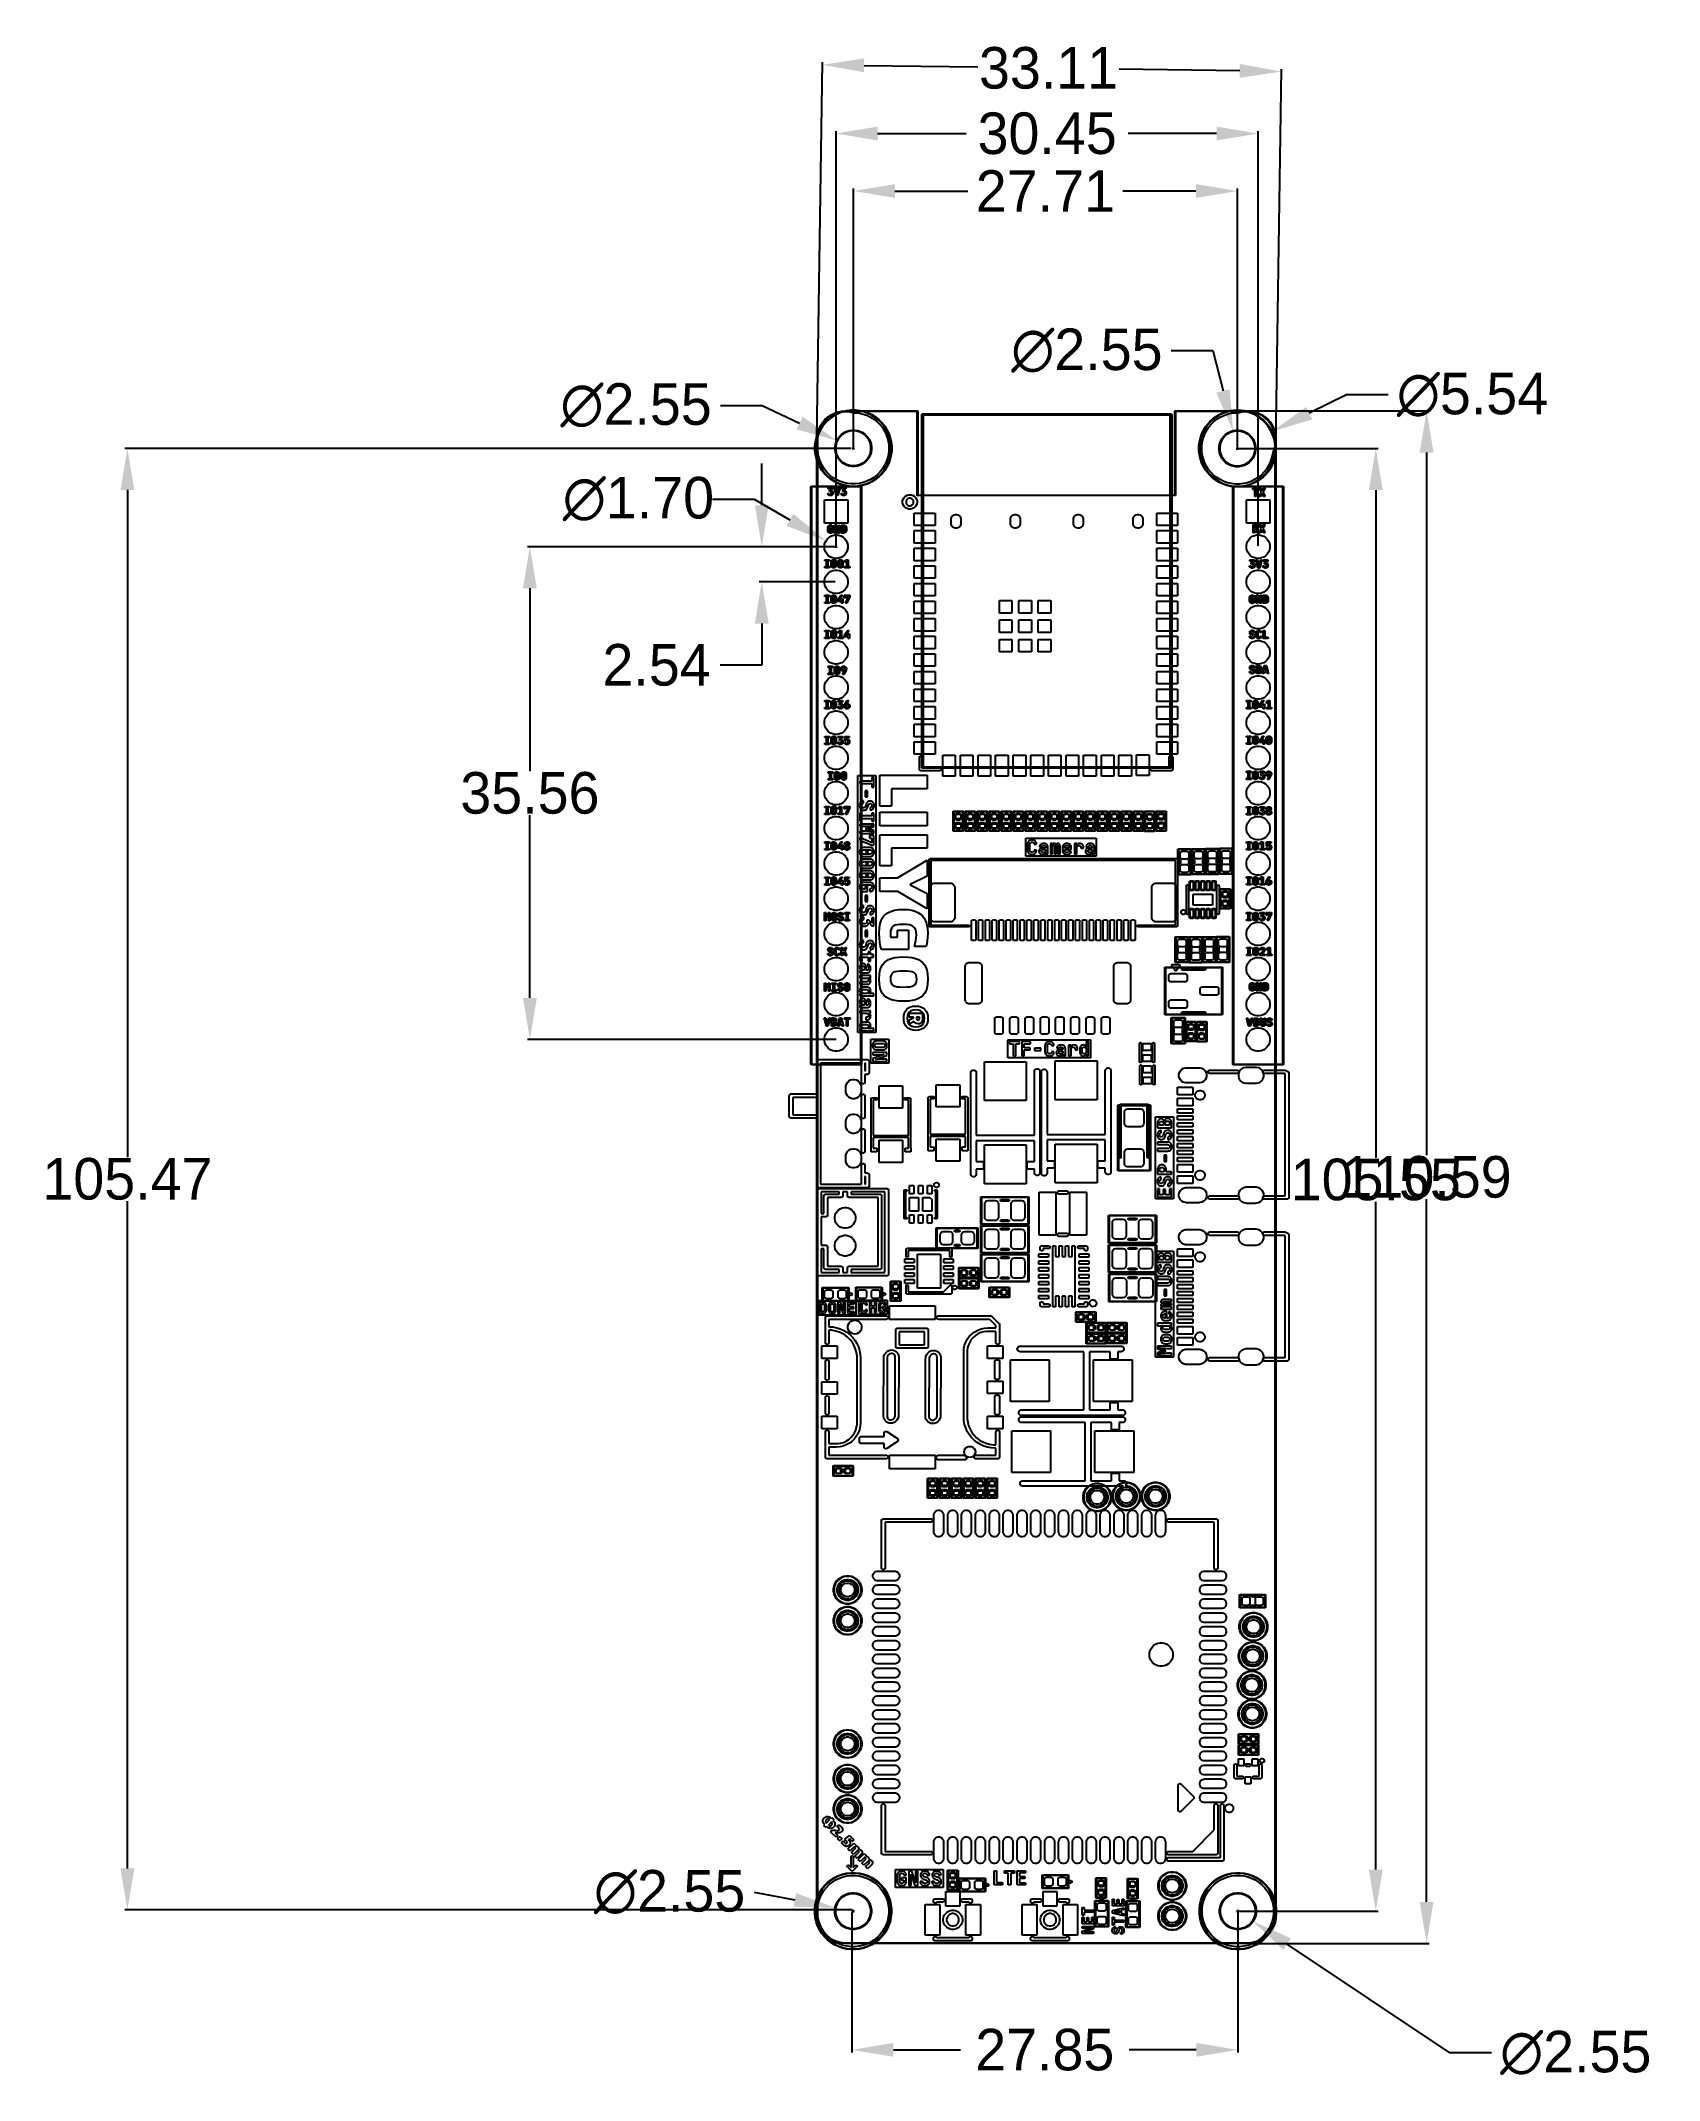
# Model space of a CAD drawing. Extents: x 76 to 193, y -170 to -23.
import ezdxf

# ---------------------------------------------------------------- set-up
doc = ezdxf.new("R2010")
doc.units = 0
doc.layers.get('0').update_dxf_attribs({"linetype": 'CONTINUOUS'})
doc.layers.get('Defpoints').update_dxf_attribs({"linetype": 'CONTINUOUS'})
doc.layers.add('BLACK', color=7, linetype='CONTINUOUS')
doc.dimstyles.get("Standard").update_dxf_attribs({"dimtxt": 3, "dimasz": 3, "dimexe": 0.18, "dimexo": 0.0625, "dimgap": 0.09, "dimtad": 0, "dimtih": 1, "dimtoh": 1, "dimzin": 0, "dimdsep": 46, "dimtxsty": 'Standard', "dimcen": 0.09, "dimclrd": 3, "dimclre": 3, "dimclrt": 3, "dimadec": 0, "dimazin": 0, "dimtfac": 1, "dimtofl": 0, "dimtmove": 0, "dimatfit": 3, "dimfxl": 1, "dimtolj": 1, "dimtzin": 0, "dimarcsym": 0})

msp = doc.modelspace()

# ---------------------------------------------------------------- blocks, each defined once
blk = doc.blocks.new('*D1')
at = {"color": 3, "linetype": 'Continuous', "lineweight": -2, "transparency": 16777216}
for p, q in [((131.94, -51.71), (132.34, -24.55)), ((135.34, -24.77), (143.56, -24.89)), ((162.45, -25.17), (153.74, -25.04)), ((165.05, -52.2), (165.45, -25.04))]:
    blk.add_line(p, q, dxfattribs=at)
at = {"color": 3, "linetype": 'Continuous', "transparency": 16777216}
for points in [[(135.35, -24.27), (135.33, -25.27), (132.34, -24.73)], [(162.45, -24.67), (162.44, -25.67), (165.45, -25.22)]]:
    blk.add_solid(points, dxfattribs=at)
at = {"layer": 'Defpoints', "color": 0, "linetype": 'Continuous', "transparency": 16777216}
for p in [(165.45, -25.22), (131.94, -51.77), (165.05, -52.26)]:
    blk.add_point(p, dxfattribs=at)
at = {"color": 3, "linetype": 'Continuous', "transparency": 16777216, "insert": (148.65, -24.97), "char_height": 3, "attachment_point": 5}
blk.add_mtext('\\A1;33.11', dxfattribs=at)
blk = doc.blocks.new('*D2')
at = {"color": 3, "linetype": 'Continuous', "lineweight": -2, "transparency": 16777216}
for p, q in [((170.15, -48.55), (167.46, -49.87)), ((173.15, -48.55), (170.15, -48.55)), ((162.19, -52.42), (162.37, -52.42)), ((162.28, -52.51), (162.28, -52.33))]:
    blk.add_line(p, q, dxfattribs=at)
at = {"color": 3, "linetype": 'Continuous', "transparency": 16777216}
blk.add_solid([(167.24, -49.42), (167.68, -50.32), (164.76, -51.2)], dxfattribs=at)
at = {"layer": 'Defpoints', "color": 0, "linetype": 'Continuous', "transparency": 16777216}
for p in [(164.76, -51.2), (159.79, -53.64)]:
    blk.add_point(p, dxfattribs=at)
at = {"color": 3, "linetype": 'Continuous', "transparency": 16777216, "insert": (179.24, -48.55), "char_height": 3, "attachment_point": 5}
blk.add_mtext('\\A1;∅5.54', dxfattribs=at)
blk = doc.blocks.new('*D3')
at = {"color": 3, "linetype": 'Continuous', "lineweight": -2, "transparency": 16777216}
for p, q in [((157.51, -45.36), (160.51, -45.36)), ((160.51, -45.36), (161.24, -48.27)), ((162.19, -52.42), (162.37, -52.42)), ((162.28, -52.51), (162.28, -52.33))]:
    blk.add_line(p, q, dxfattribs=at)
at = {"color": 3, "linetype": 'Continuous', "transparency": 16777216}
blk.add_solid([(161.72, -48.15), (160.75, -48.39), (161.97, -51.18)], dxfattribs=at)
at = {"layer": 'Defpoints', "color": 0, "linetype": 'Continuous', "transparency": 16777216}
for p in [(161.97, -51.18), (162.59, -53.65)]:
    blk.add_point(p, dxfattribs=at)
at = {"color": 3, "linetype": 'Continuous', "transparency": 16777216, "insert": (151.42, -45.36), "char_height": 3, "attachment_point": 5}
blk.add_mtext('\\A1;∅2.55', dxfattribs=at)
blk = doc.blocks.new('*D4')
at = {"color": 3, "linetype": 'Continuous', "lineweight": -2, "transparency": 16777216}
for p, q in [((163.08, -49.71), (176.11, -49.71)), ((175.93, -52.71), (175.93, -103.41)), ((175.93, -157.3), (175.93, -106.59)), ((163.07, -160.3), (176.11, -160.3))]:
    blk.add_line(p, q, dxfattribs=at)
at = {"color": 3, "linetype": 'Continuous', "transparency": 16777216}
for points in [[(175.43, -52.71), (176.43, -52.71), (175.93, -49.71)], [(175.43, -157.3), (176.43, -157.3), (175.93, -160.3)]]:
    blk.add_solid(points, dxfattribs=at)
at = {"layer": 'Defpoints', "color": 0, "linetype": 'Continuous', "transparency": 16777216}
for p in [(163.02, -49.71), (163, -160.3), (175.93, -160.3)]:
    blk.add_point(p, dxfattribs=at)
at = {"color": 3, "linetype": 'Continuous', "transparency": 16777216, "insert": (175.93, -105), "char_height": 3, "attachment_point": 5}
blk.add_mtext('\\A1;110.59', dxfattribs=at)
blk = doc.blocks.new('*D5')
at = {"color": 3, "linetype": 'Continuous', "lineweight": -2, "transparency": 16777216}
for p, q in [((134.57, -52.34), (134.57, -33.66)), ((137.57, -33.84), (142.83, -33.84)), ((159.28, -33.84), (154.01, -33.84)), ((162.28, -52.35), (162.28, -33.66))]:
    blk.add_line(p, q, dxfattribs=at)
at = {"color": 3, "linetype": 'Continuous', "transparency": 16777216}
for points in [[(137.57, -33.34), (137.57, -34.34), (134.57, -33.84)], [(159.28, -33.34), (159.28, -34.34), (162.28, -33.84)]]:
    blk.add_solid(points, dxfattribs=at)
at = {"layer": 'Defpoints', "color": 0, "linetype": 'Continuous', "transparency": 16777216}
for p in [(162.28, -33.84), (134.57, -52.41), (162.28, -52.42)]:
    blk.add_point(p, dxfattribs=at)
at = {"color": 3, "linetype": 'Continuous', "transparency": 16777216, "insert": (148.42, -33.84), "char_height": 3, "attachment_point": 5}
blk.add_mtext('\\A1;27.71', dxfattribs=at)
blk = doc.blocks.new('*D6')
at = {"color": 3, "linetype": 'Continuous', "lineweight": -2, "transparency": 16777216}
for p, q in [((124.4, -56.07), (127.4, -56.07)), ((127.4, -56.07), (129.99, -57.57)), ((133.23, -59.51), (133.41, -59.51)), ((133.32, -59.6), (133.32, -59.42))]:
    blk.add_line(p, q, dxfattribs=at)
at = {"color": 3, "linetype": 'Continuous', "transparency": 16777216}
blk.add_solid([(130.24, -57.14), (129.74, -58.01), (132.59, -59.08)], dxfattribs=at)
at = {"layer": 'Defpoints', "color": 0, "linetype": 'Continuous', "transparency": 16777216}
for p in [(132.59, -59.08), (134.06, -59.93)]:
    blk.add_point(p, dxfattribs=at)
at = {"color": 3, "linetype": 'Continuous', "transparency": 16777216, "insert": (119.06, -56.07), "char_height": 3, "attachment_point": 5}
blk.add_mtext('\\A1;∅1.70', dxfattribs=at)
blk = doc.blocks.new('*D7')
at = {"color": 3, "linetype": 'Continuous', "lineweight": -2, "transparency": 16777216}
for p, q in [((127.96, -56.51), (127.96, -53.51)), ((133.26, -59.51), (127.78, -59.51)), ((133.26, -62.05), (127.78, -62.05)), ((127.96, -65.05), (127.96, -68.05)), ((127.96, -68.05), (124.96, -68.05))]:
    blk.add_line(p, q, dxfattribs=at)
at = {"color": 3, "linetype": 'Continuous', "transparency": 16777216}
for points in [[(127.46, -56.51), (128.46, -56.51), (127.96, -59.51)], [(127.46, -65.05), (128.46, -65.05), (127.96, -62.05)]]:
    blk.add_solid(points, dxfattribs=at)
at = {"layer": 'Defpoints', "color": 0, "linetype": 'Continuous', "transparency": 16777216}
for p in [(133.32, -59.51), (127.96, -62.05), (133.32, -62.05)]:
    blk.add_point(p, dxfattribs=at)
at = {"color": 3, "linetype": 'Continuous', "transparency": 16777216, "insert": (120.37, -68.05), "char_height": 3, "attachment_point": 5}
blk.add_mtext('\\A1;2.54', dxfattribs=at)
blk = doc.blocks.new('*D8')
at = {"color": 3, "linetype": 'Continuous', "lineweight": -2, "transparency": 16777216}
for p, q in [((133.35, -59.51), (111.05, -59.51)), ((111.23, -62.51), (111.23, -75.7)), ((111.23, -92.07), (111.23, -78.88)), ((133.32, -95.07), (111.05, -95.07))]:
    blk.add_line(p, q, dxfattribs=at)
at = {"color": 3, "linetype": 'Continuous', "transparency": 16777216}
for points in [[(110.73, -62.51), (111.73, -62.51), (111.23, -59.51)], [(110.73, -92.07), (111.73, -92.07), (111.23, -95.07)]]:
    blk.add_solid(points, dxfattribs=at)
at = {"layer": 'Defpoints', "color": 0, "linetype": 'Continuous', "transparency": 16777216}
for p in [(111.23, -59.51), (133.41, -59.51), (133.39, -95.07)]:
    blk.add_point(p, dxfattribs=at)
at = {"color": 3, "linetype": 'Continuous', "transparency": 16777216, "insert": (111.23, -77.29), "char_height": 3, "attachment_point": 5}
blk.add_mtext('\\A1;35.56', dxfattribs=at)
blk = doc.blocks.new('*D9')
at = {"color": 3, "linetype": 'Continuous', "lineweight": -2, "transparency": 16777216}
for p, q in [((133.32, -59.44), (133.32, -29.51)), ((136.32, -29.69), (142.71, -29.69)), ((160.77, -29.69), (154.39, -29.69)), ((163.77, -59.44), (163.77, -29.51))]:
    blk.add_line(p, q, dxfattribs=at)
at = {"color": 3, "linetype": 'Continuous', "transparency": 16777216}
for points in [[(136.32, -29.19), (136.32, -30.19), (133.32, -29.69)], [(160.77, -29.19), (160.77, -30.19), (163.77, -29.69)]]:
    blk.add_solid(points, dxfattribs=at)
at = {"layer": 'Defpoints', "color": 0, "linetype": 'Continuous', "transparency": 16777216}
for p in [(163.77, -29.69), (133.32, -59.51), (163.77, -59.51)]:
    blk.add_point(p, dxfattribs=at)
at = {"color": 3, "linetype": 'Continuous', "transparency": 16777216, "insert": (148.55, -29.69), "char_height": 3, "attachment_point": 5}
blk.add_mtext('\\A1;30.45', dxfattribs=at)
blk = doc.blocks.new('*D10')
at = {"color": 3, "linetype": 'Continuous', "lineweight": -2, "transparency": 16777216}
for p, q in [((162.34, -52.42), (172.44, -52.42)), ((172.26, -55.42), (172.26, -103.6)), ((172.26, -154.97), (172.26, -106.78)), ((162.37, -157.97), (172.44, -157.97))]:
    blk.add_line(p, q, dxfattribs=at)
at = {"color": 3, "linetype": 'Continuous', "transparency": 16777216}
for points in [[(171.76, -55.42), (172.76, -55.42), (172.26, -52.42)], [(171.76, -154.97), (172.76, -154.97), (172.26, -157.97)]]:
    blk.add_solid(points, dxfattribs=at)
at = {"layer": 'Defpoints', "color": 0, "linetype": 'Continuous', "transparency": 16777216}
for p in [(162.28, -52.42), (172.26, -52.42), (162.31, -157.97)]:
    blk.add_point(p, dxfattribs=at)
at = {"color": 3, "linetype": 'Continuous', "transparency": 16777216, "insert": (172.26, -105.19), "char_height": 3, "attachment_point": 5}
blk.add_mtext('\\A1;105.55', dxfattribs=at)
blk = doc.blocks.new('*D11')
at = {"color": 3, "linetype": 'Continuous', "lineweight": -2, "transparency": 16777216}
for p, q in [((162.22, -157.97), (162.4, -157.97)), ((162.31, -158.06), (162.31, -157.88)), ((177.6, -168.2), (165.86, -160.35)), ((180.6, -168.2), (177.6, -168.2))]:
    blk.add_line(p, q, dxfattribs=at)
at = {"color": 3, "linetype": 'Continuous', "transparency": 16777216}
blk.add_solid([(166.14, -159.93), (165.59, -160.76), (163.37, -158.68)], dxfattribs=at)
at = {"layer": 'Defpoints', "color": 0, "linetype": 'Continuous', "transparency": 16777216}
for p in [(161.25, -157.26), (163.37, -158.68)]:
    blk.add_point(p, dxfattribs=at)
at = {"color": 3, "linetype": 'Continuous', "transparency": 16777216, "insert": (186.69, -168.2), "char_height": 3, "attachment_point": 5}
blk.add_mtext('\\A1;∅2.55', dxfattribs=at)
blk = doc.blocks.new('*D12')
at = {"color": 3, "linetype": 'Continuous', "lineweight": -2, "transparency": 16777216}
for p, q in [((124.98, -49.31), (127.98, -49.31)), ((127.98, -49.31), (130.69, -50.59)), ((134.48, -52.41), (134.66, -52.41)), ((134.57, -52.5), (134.57, -52.32))]:
    blk.add_line(p, q, dxfattribs=at)
at = {"color": 3, "linetype": 'Continuous', "transparency": 16777216}
blk.add_solid([(130.91, -50.13), (130.48, -51.04), (133.41, -51.86)], dxfattribs=at)
at = {"layer": 'Defpoints', "color": 0, "linetype": 'Continuous', "transparency": 16777216}
for p in [(133.41, -51.86), (135.72, -52.95)]:
    blk.add_point(p, dxfattribs=at)
at = {"color": 3, "linetype": 'Continuous', "transparency": 16777216, "insert": (118.89, -49.31), "char_height": 3, "attachment_point": 5}
blk.add_mtext('\\A1;∅2.55', dxfattribs=at)
blk = doc.blocks.new('*D13')
at = {"color": 3, "linetype": 'Continuous', "lineweight": -2, "transparency": 16777216}
for p, q in [((127.4, -156.6), (130.35, -157.16)), ((134.46, -157.97), (134.64, -157.97)), ((134.55, -158.06), (134.55, -157.88))]:
    blk.add_line(p, q, dxfattribs=at)
at = {"color": 3, "linetype": 'Continuous', "transparency": 16777216}
blk.add_solid([(130.44, -156.67), (130.25, -157.65), (133.29, -157.73)], dxfattribs=at)
at = {"layer": 'Defpoints', "color": 0, "linetype": 'Continuous', "transparency": 16777216}
for p in [(133.29, -157.73), (135.8, -158.21)]:
    blk.add_point(p, dxfattribs=at)
at = {"color": 3, "linetype": 'Continuous', "transparency": 16777216, "insert": (121.31, -156.6), "char_height": 3, "attachment_point": 5}
blk.add_mtext('\\A1;∅2.55', dxfattribs=at)
blk = doc.blocks.new('*D14')
at = {"color": 3, "linetype": 'Continuous', "lineweight": -2, "transparency": 16777216}
for p, q in [((134.46, -158.03), (134.46, -168.16)), ((162.31, -157.94), (162.31, -168.16)), ((137.46, -167.98), (142.29, -167.98)), ((159.31, -167.98), (154.47, -167.98))]:
    blk.add_line(p, q, dxfattribs=at)
at = {"color": 3, "linetype": 'Continuous', "transparency": 16777216}
for points in [[(137.46, -167.48), (137.46, -168.48), (134.46, -167.98)], [(159.31, -167.48), (159.31, -168.48), (162.31, -167.98)]]:
    blk.add_solid(points, dxfattribs=at)
at = {"layer": 'Defpoints', "color": 0, "linetype": 'Continuous', "transparency": 16777216}
for p in [(134.46, -157.97), (162.31, -157.88), (162.31, -167.98)]:
    blk.add_point(p, dxfattribs=at)
at = {"color": 3, "linetype": 'Continuous', "transparency": 16777216, "insert": (148.38, -167.98), "char_height": 3, "attachment_point": 5}
blk.add_mtext('\\A1;27.85', dxfattribs=at)
blk = doc.blocks.new('*D15')
at = {"color": 3, "linetype": 'Continuous', "lineweight": -2, "transparency": 16777216}
for p, q in [((134.41, -52.41), (82.01, -52.41)), ((82.19, -55.41), (82.19, -103.55)), ((82.19, -154.88), (82.19, -106.73)), ((134.49, -157.88), (82.01, -157.88))]:
    blk.add_line(p, q, dxfattribs=at)
at = {"color": 3, "linetype": 'Continuous', "transparency": 16777216}
for points in [[(81.69, -55.41), (82.69, -55.41), (82.19, -52.41)], [(81.69, -154.88), (82.69, -154.88), (82.19, -157.88)]]:
    blk.add_solid(points, dxfattribs=at)
at = {"layer": 'Defpoints', "color": 0, "linetype": 'Continuous', "transparency": 16777216}
for p in [(82.19, -52.41), (134.48, -52.41), (134.55, -157.88)]:
    blk.add_point(p, dxfattribs=at)
at = {"color": 3, "linetype": 'Continuous', "transparency": 16777216, "insert": (82.19, -105.14), "char_height": 3, "attachment_point": 5}
blk.add_mtext('\\A1;105.47', dxfattribs=at)

# ---------------------------------------------------------------- dimensions: what is measured, and where the dimension line sits
at = {"linetype": 'Continuous'}
for base, p1, p2, angle, picture, middle, dimtype in [((165.446125, -25.21536), (131.9407, -51.77095), (165.046635, -52.259975), 359.15371576, '*D1', (148.649575, -24.967249), 161), ((111.234549, -59.50557), (133.38641, -95.06557), (133.4145, -59.50557), 90, '*D8', (111.234549, -77.28557), 160)]:
    dim = msp.add_linear_dim(base=base, p1=p1, p2=p2, angle=angle, dimstyle='Standard', dxfattribs=at)
    dim.commit()
    dim.dimension.update_dxf_attribs({"geometry": picture, "text_midpoint": middle, "dimtype": dimtype})
for base, p1, p2, picture, middle in [((163.773, -29.693263), (133.3245, -59.50557), (163.773, -59.50557), '*D9', (148.54875, -29.693263)), ((162.276001, -33.840334), (134.566001, -52.40557), (162.276001, -52.41557), '*D5', (148.421001, -33.840334)), ((162.310201, -167.984588), (134.458001, -157.96797), (162.310201, -157.87797), '*D14', (148.384101, -167.984588))]:
    dim = msp.add_linear_dim(base=base, p1=p1, p2=p2, dimstyle='Standard', dxfattribs=at)
    dim.commit()
    dim.dimension.update_dxf_attribs({"geometry": picture, "text_midpoint": middle})
for p1, p2, picture, middle in [((162.585651, -53.65085), (161.966351, -51.18029), '*D3', (151.417459, -45.360356)), ((159.788596, -53.635911), (164.763406, -51.195229), '*D2', (179.240052, -48.552495)), ((135.722307, -52.948527), (133.409695, -51.862613), '*D12', (118.888636, -49.312398)), ((134.059893, -59.93183), (132.589107, -59.07931), '*D6', (119.058098, -56.070419)), ((135.802516, -158.208881), (133.293486, -157.727059), '*D13', (127.40115, -156.595524)), ((161.248598, -157.257446), (163.371804, -158.678494), '*D11', (186.689118, -168.200746))]:
    dim = msp.add_diameter_dim_2p(p1=p1, p2=p2, dimstyle='Standard', dxfattribs=at)
    dim.commit()
    dim.dimension.update_dxf_attribs({"geometry": picture, "text_midpoint": middle, "dimtype": 163})
for base, p1, p2, picture, middle in [((175.925265, -160.299), (163.01811, -49.7082), (163.004501, -160.299), '*D4', (175.925265, -105.0036)), ((82.187598, -52.40557), (134.548001, -157.87797), (134.476001, -52.40557), '*D15', (82.187598, -105.14177)), ((172.26394, -52.41557), (162.310201, -157.96797), (162.276001, -52.41557), '*D10', (172.26394, -105.19177)), ((127.960345, -62.04557), (133.3245, -59.50557), (133.3245, -62.04557), '*D7', (120.370345, -68.04557))]:
    dim = msp.add_linear_dim(base=base, p1=p1, p2=p2, angle=90, dimstyle='Standard', dxfattribs=at)
    dim.commit()
    dim.dimension.update_dxf_attribs({"geometry": picture, "text_midpoint": middle})

# ---------------------------------------------------------------- linework, layer by layer
at = {"linetype": 'Continuous'}
for centre, radius in [((162.276001, -52.41557), 2.770634), ((134.566001, -52.40557), 1.277437), ((162.276001, -52.41557), 1.273499), ((133.3245, -59.50557), 0.85), ((134.548001, -157.96797), 1.277437), ((162.310201, -157.96797), 1.277437)]:
    msp.add_circle(centre, radius, dxfattribs=at)
at = {"layer": 'BLACK', "linetype": 'Continuous'}
for p, q in [((132.74774, -50.134476), (132.972085, -49.984571)), ((133.111333, -49.96191), (132.882838, -50.093834)), ((132.886564, -50.097562), (133.120629, -49.962424)), ((132.960188, -50.142389), (133.223681, -49.976825)), ((132.972085, -49.984571), (133.214077, -49.865231)), ((133.24579, -50.016828), (132.986637, -50.179665)), ((133.355091, -49.860939), (133.111333, -49.96191)), ((133.120629, -49.962424), (133.370332, -49.858994)), ((133.214077, -49.865231), (133.469575, -49.778497)), ((133.223681, -49.976825), (133.504054, -49.841804)), ((133.521545, -49.884031), (133.24579, -50.016828)), ((133.609943, -49.792647), (133.355091, -49.860939)), ((133.370332, -49.858994), (133.631398, -49.789041)), ((133.469575, -49.778497), (133.734209, -49.725853)), ((133.504054, -49.841804), (133.797782, -49.739024)), ((133.810435, -49.782944), (133.521545, -49.884031)), ((133.871529, -49.758203), (133.609943, -49.792647)), ((133.631398, -49.789041), (133.899362, -49.753763)), ((133.734209, -49.725853), (134.003449, -49.7082)), ((133.797782, -49.739024), (134.101171, -49.669778)), ((134.108827, -49.714838), (133.810435, -49.782944)), ((134.003439, -49.7582), (133.871529, -49.758203)), ((133.899362, -49.753763), (134.169638, -49.753763)), ((139.1795, -49.760558), (134.003439, -49.7582)), ((134.003449, -49.7082), (134.003453, -49.708201)), ((134.003453, -49.708201), (134.003461, -49.7082)), ((134.003461, -49.7082), (139.204512, -49.71057)), ((134.101171, -49.669778), (134.410406, -49.634936)), ((134.412968, -49.68057), (134.108827, -49.714838)), ((134.169638, -49.753763), (134.437602, -49.789041)), ((134.410406, -49.634936), (134.721596, -49.634936)), ((134.719034, -49.68057), (134.412968, -49.68057)), ((134.437602, -49.789041), (134.607707, -49.834621)), ((134.607707, -49.834621), (134.708881, -49.834621)), ((134.708881, -49.834621), (134.995829, -49.866952)), ((135.023175, -49.714838), (134.719034, -49.68057)), ((134.721596, -49.634936), (135.030831, -49.669778)), ((134.995829, -49.866952), (135.277351, -49.931208)), ((135.321567, -49.782944), (135.023175, -49.714838)), ((135.030831, -49.669778), (135.33422, -49.739024)), ((135.277351, -49.931208), (135.54991, -50.02658)), ((135.610457, -49.884031), (135.321567, -49.782944)), ((135.33422, -49.739024), (135.627948, -49.841804)), ((135.54991, -50.02658), (135.810076, -50.15187)), ((135.886212, -50.016828), (135.610457, -49.884031)), ((135.627948, -49.841804), (135.908321, -49.976825)), ((136.145365, -50.179665), (135.886212, -50.016828)), ((135.908321, -49.976825), (136.171814, -50.142389)), ((139.1795, -55.815728), (139.1795, -49.760558)), ((139.204512, -49.71057), (139.214058, -49.712473)), ((139.214058, -49.712473), (139.214067, -49.712473)), ((139.214067, -49.712473), (139.214069, -49.712475)), ((139.214069, -49.712475), (139.214078, -49.712477)), ((139.214078, -49.712477), (139.22136, -49.719766)), ((139.22136, -49.719766), (139.227597, -49.726003)), ((139.227597, -49.726003), (139.227598, -49.72601)), ((139.227598, -49.72601), (139.227602, -49.726014)), ((139.227602, -49.726014), (139.227601, -49.726028)), ((139.227601, -49.726028), (139.2295, -49.73557)), ((139.2295, -49.73557), (139.2295, -55.790687)), ((139.512, -49.96557), (139.515806, -49.946436)), ((139.512, -75.44057), (139.512, -49.96557)), ((139.515806, -49.946436), (139.542866, -49.919376)), ((139.542866, -49.919376), (139.562, -49.91557)), ((139.562, -49.91557), (157.487, -49.91557)), ((139.612, -50.01557), (139.612, -75.39057)), ((157.437, -50.01557), (139.612, -50.01557)), ((157.437, -75.39057), (157.437, -50.01557)), ((157.487, -49.91557), (157.506134, -49.919376)), ((157.506134, -49.919376), (157.533194, -49.946436)), ((157.533194, -49.946436), (157.537, -49.96557)), ((157.537, -49.96557), (157.537, -75.44057)), ((157.7595, -49.73557), (157.761399, -49.726023)), ((157.7595, -55.76061), (157.7595, -49.73557)), ((157.761399, -49.726013), (157.761401, -49.72601)), ((157.761399, -49.726023), (157.761399, -49.726013)), ((157.761401, -49.72601), (157.761403, -49.726003)), ((157.761403, -49.726003), (157.768161, -49.719245)), ((157.768161, -49.719245), (157.774923, -49.712477)), ((157.774923, -49.712477), (157.77493, -49.712475)), ((157.77493, -49.712475), (157.774933, -49.712473)), ((157.774933, -49.712473), (157.774943, -49.712473)), ((157.774943, -49.712473), (157.784489, -49.71057)), ((157.784489, -49.71057), (163.018099, -49.7082)), ((163.018121, -49.7582), (157.8095, -49.760558)), ((157.8095, -49.760558), (157.8095, -55.78557)), ((160.670188, -50.152389), (160.933681, -49.986825)), ((160.95579, -50.026828), (160.696637, -50.189665)), ((160.933681, -49.986825), (161.214054, -49.851804)), ((161.231545, -49.894031), (160.95579, -50.026828)), ((161.028924, -50.16187), (161.28909, -50.03658)), ((161.214054, -49.851804), (161.507782, -49.749024)), ((161.520435, -49.792944), (161.231545, -49.894031)), ((161.28909, -50.03658), (161.561649, -49.941208)), ((161.507782, -49.749024), (161.811171, -49.679778)), ((161.818827, -49.724838), (161.520435, -49.792944)), ((161.561649, -49.941208), (161.843171, -49.876952)), ((161.811171, -49.679778), (162.120406, -49.644936)), ((162.122968, -49.69057), (161.818827, -49.724838)), ((161.843171, -49.876952), (162.130119, -49.844621)), ((162.120406, -49.644936), (162.431596, -49.644936)), ((162.429034, -49.69057), (162.122968, -49.69057)), ((162.130119, -49.844621), (162.326652, -49.844621)), ((162.326652, -49.844621), (162.571398, -49.779041)), ((162.733175, -49.724838), (162.429034, -49.69057)), ((162.431596, -49.644936), (162.740831, -49.679778)), ((162.571398, -49.779041), (162.839362, -49.743763)), ((163.031567, -49.792944), (162.733175, -49.724838)), ((162.740831, -49.679778), (163.04422, -49.749024)), ((162.839362, -49.743763), (163.109638, -49.743763)), ((163.018099, -49.7082), (163.018105, -49.708201)), ((163.018105, -49.708201), (163.01811, -49.7082)), ((163.01811, -49.7082), (163.284826, -49.725683)), ((163.148763, -49.758201), (163.018121, -49.7582)), ((163.320457, -49.894031), (163.031567, -49.792944)), ((163.04422, -49.749024), (163.337948, -49.851804)), ((163.109638, -49.743763), (163.377602, -49.779041)), ((163.407835, -49.792309), (163.148763, -49.758201)), ((163.284826, -49.725683), (163.546977, -49.777829)), ((163.596212, -50.026828), (163.320457, -49.894031)), ((163.337948, -49.851804), (163.618321, -49.986825)), ((163.377602, -49.779041), (163.638668, -49.848994)), ((163.660238, -49.859941), (163.407835, -49.792309)), ((163.546977, -49.777829), (163.80008, -49.863747)), ((163.855365, -50.189665), (163.596212, -50.026828)), ((163.618321, -49.986825), (163.881814, -50.152389)), ((163.638668, -49.848994), (163.888371, -49.952424)), ((163.901654, -49.95994), (163.660238, -49.859941)), ((163.80008, -49.863747), (164.039803, -49.981965)), ((163.888371, -49.952424), (164.122436, -50.087562)), ((164.127952, -50.090594), (163.901654, -49.95994)), ((164.039803, -49.981965), (164.262044, -50.130463)), ((131.899455, -51.637351), (132.002235, -51.343623)), ((131.9407, -51.770949), (131.958353, -51.501709)), ((132.044462, -51.361114), (131.943375, -51.650004)), ((131.958353, -51.501709), (132.010997, -51.237075)), ((131.972693, -51.680432), (132.007971, -51.412468)), ((132.025147, -51.377443), (131.990703, -51.639029)), ((132.002235, -51.343623), (132.137256, -51.06325)), ((132.007971, -51.412468), (132.077924, -51.151402)), ((132.010997, -51.237075), (132.097731, -50.981577)), ((132.093439, -51.122591), (132.025147, -51.377443)), ((132.177259, -51.085359), (132.044462, -51.361114)), ((132.077924, -51.151402), (132.181354, -50.901699)), ((132.19441, -50.878833), (132.093439, -51.122591)), ((132.097731, -50.981577), (132.217071, -50.739585)), ((132.137256, -51.06325), (132.30282, -50.799757)), ((132.340096, -50.826206), (132.177259, -51.085359)), ((132.181354, -50.901699), (132.316492, -50.667634)), ((132.326334, -50.650338), (132.19441, -50.878833)), ((132.217071, -50.739585), (132.366976, -50.51524)), ((132.30282, -50.799757), (132.496844, -50.556458)), ((132.316492, -50.667634), (132.481025, -50.453209)), ((132.486952, -50.441018), (132.326334, -50.650338)), ((132.530924, -50.586914), (132.340096, -50.826206)), ((132.366976, -50.51524), (132.54488, -50.31238)), ((132.481025, -50.453209), (132.672139, -50.262095)), ((132.673518, -50.254452), (132.486952, -50.441018)), ((132.496844, -50.556458), (132.716889, -50.336413)), ((132.747345, -50.370493), (132.530924, -50.586914)), ((132.54488, -50.31238), (132.74774, -50.134476)), ((132.672139, -50.262095), (132.886564, -50.097562)), ((132.882838, -50.093834), (132.673518, -50.254452)), ((132.716889, -50.336413), (132.960188, -50.142389)), ((132.986637, -50.179665), (132.747345, -50.370493)), ((133.559604, -51.546026), (133.706457, -51.399173)), ((133.736372, -51.434199), (133.59463, -51.575941)), ((133.706457, -51.399173), (133.874475, -51.277102)), ((133.898542, -51.316376), (133.736372, -51.434199)), ((133.874475, -51.277102), (134.05952, -51.182816)), ((134.05952, -51.182816), (134.257036, -51.118639)), ((134.267789, -51.163429), (134.077147, -51.225372)), ((134.257036, -51.118639), (134.46216, -51.086151)), ((134.465774, -51.132071), (134.267789, -51.163429)), ((134.46216, -51.086151), (134.669842, -51.086151)), ((134.666228, -51.132071), (134.465774, -51.132071)), ((134.864213, -51.163429), (134.666228, -51.132071)), ((134.669842, -51.086151), (134.874966, -51.118639)), ((135.054855, -51.225372), (134.864213, -51.163429)), ((134.874966, -51.118639), (135.072482, -51.182816)), ((135.23346, -51.316376), (135.054855, -51.225372)), ((135.072482, -51.182816), (135.257527, -51.277102)), ((135.39563, -51.434199), (135.23346, -51.316376)), ((135.257527, -51.277102), (135.425545, -51.399173)), ((135.537372, -51.575941), (135.39563, -51.434199)), ((135.425545, -51.399173), (135.572398, -51.546026)), ((135.810076, -50.15187), (136.054579, -50.305501)), ((136.054579, -50.305501), (136.280342, -50.485541)), ((136.384657, -50.370493), (136.145365, -50.179665)), ((136.171814, -50.142389), (136.415113, -50.336413)), ((136.280342, -50.485541), (136.484529, -50.689728)), ((136.601078, -50.586914), (136.384657, -50.370493)), ((136.415113, -50.336413), (136.635158, -50.556458)), ((136.484529, -50.689728), (136.664569, -50.915491)), ((136.791906, -50.826206), (136.601078, -50.586914)), ((136.635158, -50.556458), (136.829182, -50.799757)), ((136.664569, -50.915491), (136.8182, -51.159994)), ((136.954743, -51.085359), (136.791906, -50.826206)), ((136.8182, -51.159994), (136.94349, -51.42016)), ((136.829182, -50.799757), (136.994746, -51.06325)), ((136.94349, -51.42016), (137.038862, -51.692719)), ((137.08754, -51.361114), (136.954743, -51.085359)), ((136.994746, -51.06325), (137.129767, -51.343623)), ((137.188627, -51.650004), (137.08754, -51.361114)), ((137.129767, -51.343623), (137.232547, -51.637351)), ((159.609455, -51.647351), (159.712235, -51.353623)), ((159.754462, -51.371114), (159.653375, -51.660004)), ((159.712235, -51.353623), (159.847256, -51.07325)), ((159.887259, -51.095359), (159.754462, -51.371114)), ((159.800138, -51.702719), (159.89551, -51.43016)), ((159.847256, -51.07325), (160.01282, -50.809757)), ((160.050096, -50.836206), (159.887259, -51.095359)), ((159.89551, -51.43016), (160.0208, -51.169994)), ((160.01282, -50.809757), (160.206844, -50.566458)), ((160.0208, -51.169994), (160.174431, -50.925491)), ((160.240924, -50.596914), (160.050096, -50.836206)), ((160.174431, -50.925491), (160.354471, -50.699728)), ((160.206844, -50.566458), (160.426889, -50.346413)), ((160.457345, -50.380493), (160.240924, -50.596914)), ((160.354471, -50.699728), (160.558658, -50.495541)), ((160.426889, -50.346413), (160.670188, -50.152389)), ((160.696637, -50.189665), (160.457345, -50.380493)), ((160.558658, -50.495541), (160.784421, -50.315501)), ((160.784421, -50.315501), (161.028924, -50.16187)), ((161.269604, -51.556026), (161.416457, -51.409173)), ((161.446372, -51.444199), (161.30463, -51.585941)), ((161.416457, -51.409173), (161.584475, -51.287102)), ((161.608542, -51.326376), (161.446372, -51.444199)), ((161.584475, -51.287102), (161.76952, -51.192816)), ((161.787147, -51.235372), (161.608542, -51.326376)), ((161.76952, -51.192816), (161.967036, -51.128639)), ((161.977789, -51.173429), (161.787147, -51.235372)), ((161.967036, -51.128639), (162.17216, -51.096151)), ((162.175774, -51.142071), (161.977789, -51.173429)), ((162.17216, -51.096151), (162.379842, -51.096151)), ((162.376228, -51.142071), (162.175774, -51.142071)), ((162.574213, -51.173429), (162.376228, -51.142071)), ((162.379842, -51.096151), (162.584966, -51.128639)), ((162.764855, -51.235372), (162.574213, -51.173429)), ((162.584966, -51.128639), (162.782482, -51.192816)), ((162.94346, -51.326376), (162.764855, -51.235372)), ((162.782482, -51.192816), (162.967527, -51.287102)), ((163.10563, -51.444199), (162.94346, -51.326376)), ((162.967527, -51.287102), (163.135545, -51.409173)), ((163.135545, -51.409173), (163.282398, -51.556026)), ((164.094657, -50.380493), (163.855365, -50.189665)), ((163.881814, -50.152389), (164.125113, -50.346413)), ((164.311078, -50.596914), (164.094657, -50.380493)), ((164.122436, -50.087562), (164.336861, -50.252095)), ((164.125113, -50.346413), (164.345158, -50.566458)), ((164.335261, -50.249667), (164.127952, -50.090594)), ((164.262044, -50.130463), (164.463002, -50.306698)), ((164.501906, -50.836206), (164.311078, -50.596914)), ((164.520033, -50.434439), (164.335261, -50.249667)), ((164.336861, -50.252095), (164.527975, -50.443209)), ((164.345158, -50.566458), (164.539182, -50.809757)), ((164.463002, -50.306698), (164.639237, -50.507656)), ((164.664743, -51.095359), (164.501906, -50.836206)), ((164.679106, -50.641748), (164.520033, -50.434439)), ((164.527975, -50.443209), (164.692508, -50.657634)), ((164.539182, -50.809757), (164.704746, -51.07325)), ((164.639237, -50.507656), (164.787735, -50.729897)), ((164.79754, -51.371114), (164.664743, -51.095359)), ((164.80976, -50.868046), (164.679106, -50.641748)), ((164.692508, -50.657634), (164.827646, -50.891699)), ((164.704746, -51.07325), (164.839767, -51.353623)), ((164.787735, -50.729897), (164.905953, -50.96962)), ((164.898627, -51.660004), (164.79754, -51.371114)), ((164.909759, -51.109462), (164.80976, -50.868046)), ((164.827646, -50.891699), (164.931076, -51.141402)), ((164.839767, -51.353623), (164.942547, -51.647351)), ((164.905953, -50.96962), (164.991871, -51.222723)), ((164.977391, -51.361865), (164.909759, -51.109462)), ((164.931076, -51.141402), (165.001029, -51.402468)), ((165.011499, -51.620937), (164.977391, -51.361865)), ((164.991871, -51.222723), (165.044017, -51.484874)), ((165.001029, -51.402468), (165.036307, -51.670432)), ((165.044017, -51.484874), (165.0615, -51.75159)), ((131.795367, -52.249975), (131.830209, -51.94074)), ((131.795367, -52.252537), (131.795367, -52.249975)), ((131.795367, -52.561165), (131.795367, -52.252537)), ((131.830209, -52.8704), (131.795367, -52.561165)), ((131.830209, -51.94074), (131.899455, -51.637351)), ((131.899455, -53.173789), (131.830209, -52.8704)), ((131.875269, -51.948396), (131.841001, -52.252537)), ((131.841001, -52.252537), (131.841001, -52.558603)), ((131.841001, -52.558603), (131.875269, -52.862744)), ((131.943375, -51.650004), (131.875269, -51.948396)), ((131.875269, -52.862744), (131.943375, -53.161136)), ((131.9407, -51.77095), (131.9407, -51.770949)), ((131.9407, -158.241999), (131.9407, -51.77095)), ((131.972693, -51.950708), (131.972693, -51.680432)), ((132.002782, -52.179259), (131.972693, -51.950708)), ((131.990703, -51.639029), (131.9907, -51.770949)), ((131.9907, -51.770949), (131.9907, -51.77095)), ((131.9907, -51.77095), (131.9907, -158.241999)), ((131.993551, -52.261189), (132.002782, -52.179259)), ((131.993551, -52.549951), (131.993551, -52.261189)), ((132.025882, -52.836899), (131.993551, -52.549951)), ((132.090138, -53.118421), (132.025882, -52.836899)), ((133.246582, -52.301729), (133.27907, -52.096605)), ((133.246582, -52.305343), (133.246582, -52.301729)), ((133.246582, -52.509411), (133.246582, -52.305343)), ((133.27907, -52.714535), (133.246582, -52.509411)), ((133.27907, -52.096605), (133.343247, -51.899089)), ((133.343247, -52.912051), (133.27907, -52.714535)), ((133.32386, -52.107358), (133.292502, -52.305343)), ((133.292502, -52.305343), (133.292502, -52.505797)), ((133.292502, -52.505797), (133.32386, -52.703782)), ((133.385803, -51.916716), (133.32386, -52.107358)), ((133.32386, -52.703782), (133.385803, -52.894424)), ((133.343247, -51.899089), (133.437533, -51.714044)), ((133.437533, -53.097096), (133.343247, -52.912051)), ((133.476807, -51.738111), (133.385803, -51.916716)), ((133.385803, -52.894424), (133.476807, -53.073029)), ((133.437533, -51.714044), (133.559604, -51.546026)), ((133.59463, -51.575941), (133.476807, -51.738111)), ((135.655195, -51.738111), (135.537372, -51.575941)), ((135.572398, -51.546026), (135.694469, -51.714044)), ((135.746199, -51.916716), (135.655195, -51.738111)), ((135.655195, -53.073029), (135.746199, -52.894424)), ((135.694469, -51.714044), (135.788755, -51.899089)), ((135.788755, -52.912051), (135.694469, -53.097096)), ((135.808142, -52.107358), (135.746199, -51.916716)), ((135.746199, -52.894424), (135.808142, -52.703782)), ((135.788755, -51.899089), (135.852932, -52.096605)), ((135.852932, -52.714535), (135.788755, -52.912051)), ((135.8395, -52.305343), (135.808142, -52.107358)), ((135.808142, -52.703782), (135.8395, -52.505797)), ((135.8395, -52.505797), (135.8395, -52.305343)), ((135.852932, -52.096605), (135.88542, -52.301729)), ((135.88542, -52.509411), (135.852932, -52.714535)), ((135.88542, -52.301729), (135.88542, -52.509411)), ((137.038862, -51.692719), (137.103118, -51.974241)), ((137.103118, -52.836899), (137.038862, -53.118421)), ((137.103118, -51.974241), (137.135449, -52.261189)), ((137.135449, -52.549951), (137.103118, -52.836899)), ((137.135449, -52.261189), (137.135449, -52.549951)), ((137.256733, -51.948396), (137.188627, -51.650004)), ((137.188627, -53.161136), (137.256733, -52.862744)), ((137.232547, -51.637351), (137.301793, -51.94074)), ((137.301793, -52.8704), (137.232547, -53.173789)), ((137.291001, -52.252537), (137.256733, -51.948396)), ((137.256733, -52.862744), (137.291001, -52.558603)), ((137.291001, -52.558603), (137.291001, -52.252537)), ((137.301793, -51.94074), (137.336635, -52.249975)), ((137.336635, -52.561165), (137.301793, -52.8704)), ((137.336635, -52.249975), (137.336635, -52.561165)), ((159.505367, -52.259975), (159.540209, -51.95074)), ((159.505367, -52.262537), (159.505367, -52.259975)), ((159.505367, -52.571165), (159.505367, -52.262537)), ((159.540209, -52.8804), (159.505367, -52.571165)), ((159.540209, -51.95074), (159.609455, -51.647351)), ((159.609455, -53.183789), (159.540209, -52.8804)), ((159.585269, -51.958396), (159.551001, -52.262537)), ((159.551001, -52.262537), (159.551001, -52.568603)), ((159.551001, -52.568603), (159.585269, -52.872744)), ((159.653375, -51.660004), (159.585269, -51.958396)), ((159.585269, -52.872744), (159.653375, -53.171136)), ((159.703551, -52.271189), (159.735882, -51.984241)), ((159.703551, -52.559951), (159.703551, -52.271189)), ((159.735882, -52.846899), (159.703551, -52.559951)), ((159.735882, -51.984241), (159.800138, -51.702719)), ((159.800138, -53.128421), (159.735882, -52.846899)), ((160.956582, -52.311729), (160.98907, -52.106605)), ((160.956582, -52.315343), (160.956582, -52.311729)), ((160.956582, -52.519411), (160.956582, -52.315343)), ((160.98907, -52.724535), (160.956582, -52.519411)), ((160.98907, -52.106605), (161.053247, -51.909089)), ((161.053247, -52.922051), (160.98907, -52.724535)), ((161.03386, -52.117358), (161.002502, -52.315343)), ((161.002502, -52.315343), (161.002502, -52.515797)), ((161.002502, -52.515797), (161.03386, -52.713782)), ((161.095803, -51.926716), (161.03386, -52.117358)), ((161.03386, -52.713782), (161.095803, -52.904424)), ((161.053247, -51.909089), (161.147533, -51.724044)), ((161.147533, -53.107096), (161.053247, -52.922051)), ((161.186807, -51.748111), (161.095803, -51.926716)), ((161.095803, -52.904424), (161.186807, -53.083029)), ((161.147533, -51.724044), (161.269604, -51.556026)), ((161.30463, -51.585941), (161.186807, -51.748111)), ((163.365195, -51.748111), (163.247372, -51.585941)), ((163.282398, -51.556026), (163.404469, -51.724044)), ((163.456199, -51.926716), (163.365195, -51.748111)), ((163.365195, -53.083029), (163.456199, -52.904424)), ((163.404469, -51.724044), (163.498755, -51.909089)), ((163.498755, -52.922051), (163.404469, -53.107096)), ((163.518142, -52.117358), (163.456199, -51.926716)), ((163.456199, -52.904424), (163.518142, -52.713782)), ((163.498755, -51.909089), (163.562932, -52.106605)), ((163.562932, -52.724535), (163.498755, -52.922051)), ((163.5495, -52.315343), (163.518142, -52.117358)), ((163.518142, -52.713782), (163.5495, -52.515797)), ((163.5495, -52.515797), (163.5495, -52.315343)), ((163.562932, -52.106605), (163.59542, -52.311729)), ((163.59542, -52.519411), (163.562932, -52.724535)), ((163.59542, -52.311729), (163.59542, -52.519411)), ((164.813118, -52.846899), (164.748862, -53.128421)), ((164.827438, -52.7198), (164.813118, -52.846899)), ((164.827646, -52.719441), (164.827438, -52.7198)), ((164.931076, -52.469738), (164.827646, -52.719441)), ((164.966733, -51.958396), (164.898627, -51.660004)), ((164.898627, -53.171136), (164.966733, -52.872744)), ((165.001029, -52.208672), (164.931076, -52.469738)), ((164.942547, -51.647351), (165.011793, -51.95074)), ((165.011793, -52.8804), (164.942547, -53.183789)), ((165.001001, -52.262537), (164.966733, -51.958396)), ((164.966733, -52.872744), (165.001001, -52.568603)), ((165.001001, -52.568603), (165.001001, -52.262537)), ((165.036307, -51.940708), (165.001029, -52.208672)), ((165.0115, -51.75159), (165.011499, -51.620937)), ((165.0115, -158.241999), (165.0115, -51.75159)), ((165.011793, -51.95074), (165.046635, -52.259975)), ((165.046635, -52.571165), (165.011793, -52.8804)), ((165.036307, -51.670432), (165.036307, -51.940708)), ((165.046635, -52.259975), (165.046635, -52.571165)), ((165.0615, -51.75159), (165.0615, -158.242)), ((132.002235, -53.467517), (131.899455, -53.173789)), ((131.943375, -53.161136), (132.044462, -53.450026)), ((132.137256, -53.74789), (132.002235, -53.467517)), ((132.044462, -53.450026), (132.177259, -53.725781)), ((132.18551, -53.39098), (132.090138, -53.118421)), ((132.30282, -54.011383), (132.137256, -53.74789)), ((132.177259, -53.725781), (132.340096, -53.984934)), ((132.3108, -53.651146), (132.18551, -53.39098)), ((132.496844, -54.254682), (132.30282, -54.011383)), ((132.464431, -53.895649), (132.3108, -53.651146)), ((132.340096, -53.984934), (132.530924, -54.224226)), ((132.644471, -54.121412), (132.464431, -53.895649)), ((132.716889, -54.474727), (132.496844, -54.254682)), ((132.530924, -54.224226), (132.747345, -54.440647)), ((132.848658, -54.325599), (132.644471, -54.121412)), ((132.747345, -54.440647), (132.986637, -54.631475)), ((133.074421, -54.505639), (132.848658, -54.325599)), ((133.559604, -53.265114), (133.437533, -53.097096)), ((133.476807, -53.073029), (133.59463, -53.235199)), ((133.706457, -53.411967), (133.559604, -53.265114)), ((133.59463, -53.235199), (133.736372, -53.376941)), ((133.874475, -53.534038), (133.706457, -53.411967)), ((133.736372, -53.376941), (133.898542, -53.494764)), ((134.05952, -53.628324), (133.874475, -53.534038)), ((133.898542, -53.494764), (134.077147, -53.585768)), ((134.257036, -53.692501), (134.05952, -53.628324)), ((134.077147, -53.585768), (134.267789, -53.647711)), ((134.46216, -53.724989), (134.257036, -53.692501)), ((134.267789, -53.647711), (134.465774, -53.679069)), ((134.669842, -53.724989), (134.46216, -53.724989)), ((134.465774, -53.679069), (134.666228, -53.679069)), ((134.666228, -53.679069), (134.864213, -53.647711)), ((134.874966, -53.692501), (134.669842, -53.724989)), ((134.864213, -53.647711), (135.054855, -53.585768)), ((135.072482, -53.628324), (134.874966, -53.692501)), ((135.054855, -53.585768), (135.23346, -53.494764)), ((135.257527, -53.534038), (135.072482, -53.628324)), ((135.23346, -53.494764), (135.39563, -53.376941)), ((135.425545, -53.411967), (135.257527, -53.534038)), ((135.39563, -53.376941), (135.537372, -53.235199)), ((135.572398, -53.265114), (135.425545, -53.411967)), ((135.537372, -53.235199), (135.655195, -53.073029)), ((135.694469, -53.097096), (135.572398, -53.265114)), ((136.280342, -54.325599), (136.054579, -54.505639)), ((136.145365, -54.631475), (136.384657, -54.440647)), ((136.484529, -54.121412), (136.280342, -54.325599)), ((136.384657, -54.440647), (136.601078, -54.224226)), ((136.635158, -54.254682), (136.415113, -54.474727)), ((136.664569, -53.895649), (136.484529, -54.121412)), ((136.601078, -54.224226), (136.791906, -53.984934)), ((136.829182, -54.011383), (136.635158, -54.254682)), ((136.8182, -53.651146), (136.664569, -53.895649)), ((136.791906, -53.984934), (136.954743, -53.725781)), ((136.94349, -53.39098), (136.8182, -53.651146)), ((136.994746, -53.74789), (136.829182, -54.011383)), ((137.038862, -53.118421), (136.94349, -53.39098)), ((136.954743, -53.725781), (137.08754, -53.450026)), ((137.129767, -53.467517), (136.994746, -53.74789)), ((137.08754, -53.450026), (137.188627, -53.161136)), ((137.232547, -53.173789), (137.129767, -53.467517)), ((159.712235, -53.477517), (159.609455, -53.183789)), ((159.653375, -53.171136), (159.754462, -53.460026)), ((159.847256, -53.75789), (159.712235, -53.477517)), ((159.754462, -53.460026), (159.887259, -53.735781)), ((159.89551, -53.40098), (159.800138, -53.128421)), ((160.01282, -54.021383), (159.847256, -53.75789)), ((159.887259, -53.735781), (160.050096, -53.994934)), ((160.0208, -53.661146), (159.89551, -53.40098)), ((160.206844, -54.264682), (160.01282, -54.021383)), ((160.174431, -53.905649), (160.0208, -53.661146)), ((160.050096, -53.994934), (160.240924, -54.234226)), ((160.354471, -54.131412), (160.174431, -53.905649)), ((160.426889, -54.484727), (160.206844, -54.264682)), ((160.240924, -54.234226), (160.457345, -54.450647)), ((160.558658, -54.335599), (160.354471, -54.131412)), ((160.457345, -54.450647), (160.696637, -54.641475)), ((160.784421, -54.515639), (160.558658, -54.335599)), ((161.269604, -53.275114), (161.147533, -53.107096)), ((161.186807, -53.083029), (161.30463, -53.245199)), ((161.416457, -53.421967), (161.269604, -53.275114)), ((161.30463, -53.245199), (161.446372, -53.386941)), ((161.584475, -53.544038), (161.416457, -53.421967)), ((161.446372, -53.386941), (161.608542, -53.504764)), ((161.76952, -53.638324), (161.584475, -53.544038)), ((161.608542, -53.504764), (161.787147, -53.595768)), ((161.967036, -53.702501), (161.76952, -53.638324)), ((161.787147, -53.595768), (161.977789, -53.657711)), ((162.17216, -53.734989), (161.967036, -53.702501)), ((161.977789, -53.657711), (162.175774, -53.689069)), ((162.379842, -53.734989), (162.17216, -53.734989)), ((162.175774, -53.689069), (162.376228, -53.689069)), ((162.376228, -53.689069), (162.574213, -53.657711)), ((162.584966, -53.702501), (162.379842, -53.734989)), ((162.574213, -53.657711), (162.764855, -53.595768)), ((162.782482, -53.638324), (162.584966, -53.702501)), ((162.764855, -53.595768), (162.94346, -53.504764)), ((162.967527, -53.544038), (162.782482, -53.638324)), ((162.94346, -53.504764), (163.10563, -53.386941)), ((163.135545, -53.421967), (162.967527, -53.544038)), ((163.10563, -53.386941), (163.247372, -53.245199)), ((163.282398, -53.275114), (163.135545, -53.421967)), ((163.247372, -53.245199), (163.365195, -53.083029)), ((163.404469, -53.107096), (163.282398, -53.275114)), ((163.990342, -54.335599), (163.764579, -54.515639)), ((163.855365, -54.641475), (164.094657, -54.450647)), ((164.194529, -54.131412), (163.990342, -54.335599)), ((164.094657, -54.450647), (164.311078, -54.234226)), ((164.345158, -54.264682), (164.125113, -54.484727)), ((164.374569, -53.905649), (164.194529, -54.131412)), ((164.311078, -54.234226), (164.501906, -53.994934)), ((164.539182, -54.021383), (164.345158, -54.264682)), ((164.5282, -53.661146), (164.374569, -53.905649)), ((164.501906, -53.994934), (164.664743, -53.735781)), ((164.65349, -53.40098), (164.5282, -53.661146)), ((164.704746, -53.75789), (164.539182, -54.021383)), ((164.748862, -53.128421), (164.65349, -53.40098)), ((164.664743, -53.735781), (164.79754, -53.460026)), ((164.839767, -53.477517), (164.704746, -53.75789)), ((164.79754, -53.460026), (164.898627, -53.171136)), ((164.942547, -53.183789), (164.839767, -53.477517)), ((131.4995, -55.16557), (131.501403, -55.156003)), ((131.4995, -96.86557), (131.4995, -55.16557)), ((131.501403, -55.156003), (131.514933, -55.142473)), ((131.514933, -55.142473), (131.5245, -55.14057)), ((131.5245, -55.14057), (134.097701, -55.14057)), ((131.5495, -55.19057), (131.5495, -96.84057)), ((135.0995, -55.19057), (131.5495, -55.19057)), ((132.960188, -54.668751), (132.716889, -54.474727)), ((132.724204, -55.691967), (132.721486, -55.65852)), ((132.721486, -55.65852), (132.822231, -55.65852)), ((132.732009, -55.721307), (132.724204, -55.691967)), ((132.744657, -55.747261), (132.732009, -55.721307)), ((132.762077, -55.770307), (132.744657, -55.747261)), ((132.747868, -55.320306), (132.747868, -55.234741)), ((132.747868, -55.234741), (133.075683, -55.234741)), ((132.969354, -55.320306), (132.747868, -55.320306)), ((132.783632, -55.789693), (132.762077, -55.770307)), ((132.809808, -55.805642), (132.783632, -55.789693)), ((132.838494, -55.816896), (132.809808, -55.805642)), ((132.822231, -55.65852), (132.824986, -55.683671)), ((132.824986, -55.683671), (132.832674, -55.703661)), ((132.832674, -55.703661), (132.845019, -55.719658)), ((132.871176, -55.823938), (132.838494, -55.816896)), ((132.840622, -55.451411), (132.969354, -55.320306)), ((132.840622, -55.531393), (132.840622, -55.451411)), ((132.909367, -55.531393), (132.840622, -55.531393)), ((132.845019, -55.719658), (132.861492, -55.73146)), ((132.861492, -55.73146), (132.882504, -55.738934)), ((132.908565, -55.826406), (132.871176, -55.823938)), ((132.882504, -55.738934), (132.909367, -55.741643)), ((132.945953, -55.823944), (132.908565, -55.826406)), ((132.935709, -55.534085), (132.909367, -55.531393)), ((132.909367, -55.741643), (132.936216, -55.738883)), ((132.95649, -55.541543), (132.935709, -55.534085)), ((132.936216, -55.738883), (132.957083, -55.731281)), ((133.075683, -55.317096), (132.945345, -55.447433)), ((132.945345, -55.447433), (132.979923, -55.454753)), ((132.978771, -55.816908), (132.945953, -55.823944)), ((132.972948, -55.553378), (132.95649, -55.541543)), ((132.957083, -55.731281), (132.973332, -55.719274)), ((133.223681, -54.834315), (132.960188, -54.668751)), ((132.985293, -55.569375), (132.972948, -55.553378)), ((132.973332, -55.719274), (132.985505, -55.703069)), ((133.007705, -55.805642), (132.978771, -55.816908)), ((132.979923, -55.454753), (133.009428, -55.466222)), ((132.992981, -55.589365), (132.985293, -55.569375)), ((132.985505, -55.703069), (132.993049, -55.683169)), ((132.986637, -54.631475), (133.24579, -54.794312)), ((132.995735, -55.614516), (132.992981, -55.589365)), ((132.993049, -55.683169), (132.995735, -55.65852)), ((132.995735, -55.65852), (132.995735, -55.614516)), ((133.03417, -55.789665), (133.007705, -55.805642)), ((133.009428, -55.466222), (133.03462, -55.481616)), ((133.055853, -55.770276), (133.03417, -55.789665)), ((133.03462, -55.481616), (133.056071, -55.500999)), ((133.073275, -55.747261), (133.055853, -55.770276)), ((133.056071, -55.500999), (133.073438, -55.524065)), ((133.085942, -55.721305), (133.073275, -55.747261)), ((133.073438, -55.524065), (133.085978, -55.550251)), ((133.318924, -54.65927), (133.074421, -54.505639)), ((133.075683, -55.234741), (133.075683, -55.317096)), ((133.093759, -55.691966), (133.085942, -55.721305)), ((133.085978, -55.550251), (133.09376, -55.580144)), ((133.096481, -55.65852), (133.093759, -55.691966)), ((133.09376, -55.580144), (133.096481, -55.614516)), ((133.096481, -55.614516), (133.096481, -55.65852)), ((133.329029, -55.818415), (133.181907, -55.234741)), ((133.181907, -55.234741), (133.285827, -55.234741)), ((133.504054, -54.969336), (133.223681, -54.834315)), ((133.24579, -54.794312), (133.521545, -54.927109)), ((133.285827, -55.234741), (133.373801, -55.615319)), ((133.57909, -54.78456), (133.318924, -54.65927)), ((133.458529, -55.818415), (133.329029, -55.818415)), ((133.373801, -55.615319), (133.387375, -55.675689)), ((133.387375, -55.675689), (133.396972, -55.727266)), ((133.396972, -55.727266), (133.405766, -55.675689)), ((133.405766, -55.675689), (133.41777, -55.614516)), ((133.41777, -55.614516), (133.504906, -55.234741)), ((133.605651, -55.234741), (133.458529, -55.818415)), ((133.797782, -55.072116), (133.504054, -54.969336)), ((133.504906, -55.234741), (133.605651, -55.234741)), ((133.521545, -54.927109), (133.810435, -55.028196)), ((133.851649, -54.879932), (133.57909, -54.78456)), ((133.68343, -55.691967), (133.680713, -55.65852)), ((133.680713, -55.65852), (133.781458, -55.65852)), ((133.691236, -55.721307), (133.68343, -55.691967)), ((133.703884, -55.747261), (133.691236, -55.721307)), ((133.721303, -55.770307), (133.703884, -55.747261)), ((133.707094, -55.320306), (133.707094, -55.234741)), ((133.707094, -55.234741), (134.034909, -55.234741)), ((133.928581, -55.320306), (133.707094, -55.320306)), ((133.742858, -55.789693), (133.721303, -55.770307)), ((133.769035, -55.805642), (133.742858, -55.789693)), ((133.797721, -55.816896), (133.769035, -55.805642)), ((133.781458, -55.65852), (133.784213, -55.683671)), ((133.784213, -55.683671), (133.7919, -55.703661)), ((133.7919, -55.703661), (133.804245, -55.719658)), ((133.830403, -55.823938), (133.797721, -55.816896)), ((134.097701, -55.14057), (133.797782, -55.072116)), ((133.799848, -55.451411), (133.928581, -55.320306)), ((133.799848, -55.531393), (133.799848, -55.451411)), ((133.868594, -55.531393), (133.799848, -55.531393)), ((133.804245, -55.719658), (133.820719, -55.73146)), ((133.810435, -55.028196), (134.108827, -55.096302)), ((133.820719, -55.73146), (133.841731, -55.738934)), ((133.867791, -55.826406), (133.830403, -55.823938)), ((133.841731, -55.738934), (133.868594, -55.741643)), ((134.133171, -54.944188), (133.851649, -54.879932)), ((133.90518, -55.823944), (133.867791, -55.826406)), ((133.894935, -55.534085), (133.868594, -55.531393)), ((133.868594, -55.741643), (133.895442, -55.738883)), ((133.915716, -55.541543), (133.894935, -55.534085)), ((133.895442, -55.738883), (133.91631, -55.731281)), ((134.034909, -55.317096), (133.904572, -55.447433)), ((133.904572, -55.447433), (133.93915, -55.454753)), ((133.937998, -55.816908), (133.90518, -55.823944)), ((133.932175, -55.553378), (133.915716, -55.541543)), ((133.91631, -55.731281), (133.932559, -55.719274)), ((133.94452, -55.569375), (133.932175, -55.553378)), ((133.932559, -55.719274), (133.944732, -55.703069)), ((133.966931, -55.805642), (133.937998, -55.816908)), ((133.93915, -55.454753), (133.968654, -55.466222)), ((133.952207, -55.589365), (133.94452, -55.569375)), ((133.944732, -55.703069), (133.952275, -55.683169)), ((133.954962, -55.614516), (133.952207, -55.589365)), ((133.952275, -55.683169), (133.954962, -55.65852)), ((133.954962, -55.65852), (133.954962, -55.614516)), ((133.993396, -55.789665), (133.966931, -55.805642)), ((133.968654, -55.466222), (133.993847, -55.481616)), ((134.01508, -55.770276), (133.993396, -55.789665)), ((133.993847, -55.481616), (134.015298, -55.500999)), ((134.032501, -55.747261), (134.01508, -55.770276)), ((134.015298, -55.500999), (134.032665, -55.524065)), ((134.045169, -55.721305), (134.032501, -55.747261)), ((134.032665, -55.524065), (134.045204, -55.550251)), ((134.034909, -55.234741), (134.034909, -55.317096)), ((134.052986, -55.691966), (134.045169, -55.721305)), ((134.045204, -55.550251), (134.052986, -55.580144)), ((134.052986, -55.580144), (134.055707, -55.614516)), ((134.055707, -55.65852), (134.052986, -55.691966)), ((134.055707, -55.614516), (134.055707, -55.65852)), ((134.108827, -55.096302), (134.412968, -55.13057)), ((134.420119, -54.976519), (134.133171, -54.944188)), ((134.412968, -55.13057), (134.719034, -55.13057)), ((134.708881, -54.976519), (134.420119, -54.976519)), ((134.995829, -54.944188), (134.708881, -54.976519)), ((134.719034, -55.13057), (135.023175, -55.096302)), ((135.277351, -54.879932), (134.995829, -54.944188)), ((135.023175, -55.096302), (135.321567, -55.028196)), ((135.33422, -55.072116), (135.034301, -55.14057)), ((135.034301, -55.14057), (135.1245, -55.14057)), ((135.0995, -96.84057), (135.0995, -55.19057)), ((135.1245, -55.14057), (135.134067, -55.142473)), ((135.134067, -55.142473), (135.147597, -55.156003)), ((135.147597, -55.156003), (135.1495, -55.16557)), ((135.1495, -55.16557), (135.1495, -96.86557)), ((135.54991, -54.78456), (135.277351, -54.879932)), ((135.321567, -55.028196), (135.610457, -54.927109)), ((135.627948, -54.969336), (135.33422, -55.072116)), ((135.810076, -54.65927), (135.54991, -54.78456)), ((135.610457, -54.927109), (135.886212, -54.794312)), ((135.908321, -54.834315), (135.627948, -54.969336)), ((136.054579, -54.505639), (135.810076, -54.65927)), ((135.886212, -54.794312), (136.145365, -54.631475)), ((136.171814, -54.668751), (135.908321, -54.834315)), ((136.415113, -54.474727), (136.171814, -54.668751)), ((138.225489, -55.95597), (138.3224, -55.859059)), ((138.3224, -55.859059), (138.441091, -55.790533)), ((138.441091, -55.790533), (138.573474, -55.755061)), ((138.573474, -55.755061), (138.710526, -55.755061)), ((138.710526, -55.755061), (138.842909, -55.790533)), ((138.842909, -55.790533), (138.9616, -55.859059)), ((138.9616, -55.859059), (139.058511, -55.95597)), ((139.181403, -55.825295), (139.1795, -55.815728)), ((139.181418, -55.82531), (139.181403, -55.825295)), ((139.181419, -55.825332), (139.181418, -55.82531)), ((139.187887, -55.831779), (139.181419, -55.825332)), ((139.194933, -55.838825), (139.187887, -55.831779)), ((139.194956, -55.838825), (139.194933, -55.838825)), ((139.194971, -55.83884), (139.194956, -55.838825)), ((139.204541, -55.840728), (139.194971, -55.83884)), ((157.78454, -55.81057), (139.204541, -55.840728)), ((139.2295, -55.790687), (157.7595, -55.76061)), ((157.794024, -55.808667), (157.78454, -55.81057)), ((157.794067, -55.808667), (157.794024, -55.808667)), ((157.794077, -55.808656), (157.794067, -55.808667)), ((157.794104, -55.808651), (157.794077, -55.808656)), ((157.800551, -55.802183), (157.794104, -55.808651)), ((157.807597, -55.795137), (157.800551, -55.802183)), ((157.807602, -55.795108), (157.807597, -55.795137)), ((157.807612, -55.795099), (157.807602, -55.795108)), ((157.8095, -55.78557), (157.807611, -55.795061)), ((157.807611, -55.795061), (157.807612, -55.795099)), ((160.670188, -54.678751), (160.426889, -54.484727)), ((160.933681, -54.844315), (160.670188, -54.678751)), ((160.696637, -54.641475), (160.95579, -54.804312)), ((161.028924, -54.66927), (160.784421, -54.515639)), ((161.214054, -54.979336), (160.933681, -54.844315)), ((160.95579, -54.804312), (161.231545, -54.937109)), ((161.28909, -54.79456), (161.028924, -54.66927)), ((161.507782, -55.082116), (161.214054, -54.979336)), ((161.231545, -54.937109), (161.520435, -55.038196)), ((161.561649, -54.889932), (161.28909, -54.79456)), ((161.811171, -55.151362), (161.507782, -55.082116)), ((161.520435, -55.038196), (161.818827, -55.106302)), ((161.843171, -54.954188), (161.561649, -54.889932)), ((161.948, -55.166778), (161.811171, -55.151362)), ((161.818827, -55.106302), (162.122968, -55.14057)), ((162.130119, -54.986519), (161.843171, -54.954188)), ((161.948, -96.86557), (161.948, -55.166778)), ((161.998, -55.19057), (161.998, -96.84057)), ((165.548, -55.19057), (161.998, -55.19057)), ((162.122968, -55.14057), (162.429034, -55.14057)), ((162.418881, -54.986519), (162.130119, -54.986519)), ((162.705829, -54.954188), (162.418881, -54.986519)), ((162.429034, -55.14057), (162.733175, -55.106302)), ((162.987351, -54.889932), (162.705829, -54.954188)), ((162.733175, -55.106302), (163.031567, -55.038196)), ((163.04422, -55.082116), (162.788114, -55.14057)), ((162.788114, -55.14057), (165.573, -55.14057)), ((163.25991, -54.79456), (162.987351, -54.889932)), ((163.031567, -55.038196), (163.320457, -54.937109)), ((163.337948, -54.979336), (163.04422, -55.082116)), ((163.520076, -54.66927), (163.25991, -54.79456)), ((163.320457, -54.937109), (163.596212, -54.804312)), ((163.618321, -54.844315), (163.337948, -54.979336)), ((163.380893, -55.386837), (163.380893, -55.294083)), ((163.380893, -55.294083), (163.78705, -55.294083)), ((163.533599, -55.386837), (163.380893, -55.386837)), ((163.764579, -54.515639), (163.520076, -54.66927)), ((163.533599, -55.877757), (163.533599, -55.386837)), ((163.634344, -55.877757), (163.533599, -55.877757)), ((163.596212, -54.804312), (163.855365, -54.641475)), ((163.881814, -54.678751), (163.618321, -54.844315)), ((163.78705, -55.386837), (163.634344, -55.386837)), ((163.634344, -55.386837), (163.634344, -55.877757)), ((163.78705, -55.294083), (163.78705, -55.386837)), ((163.846129, -55.877757), (164.007629, -55.578731)), ((163.954866, -55.877757), (163.846129, -55.877757)), ((164.007629, -55.578731), (163.855691, -55.294083)), ((163.855691, -55.294083), (163.967638, -55.294083)), ((164.125113, -54.484727), (163.881814, -54.678751)), ((164.037988, -55.716257), (163.954866, -55.877757)), ((163.967638, -55.294083), (164.041199, -55.440402)), ((164.052401, -55.685095), (164.037988, -55.716257)), ((164.041199, -55.440402), (164.055576, -55.471181)), ((164.061997, -55.661086), (164.052401, -55.685095)), ((164.055576, -55.471181), (164.065173, -55.493968)), ((164.071977, -55.685478), (164.061997, -55.661086)), ((164.065173, -55.493968), (164.073966, -55.471181)), ((164.086773, -55.716257), (164.071977, -55.685478)), ((164.073966, -55.471181), (164.088379, -55.440402)), ((164.169128, -55.877757), (164.086773, -55.716257)), ((164.088379, -55.440402), (164.162742, -55.294083)), ((164.271479, -55.294083), (164.119541, -55.576323)), ((164.119541, -55.576323), (164.281075, -55.877757)), ((164.162742, -55.294083), (164.271479, -55.294083)), ((164.281075, -55.877757), (164.169128, -55.877757)), ((165.548, -96.84057), (165.548, -55.19057)), ((165.573, -55.14057), (165.582567, -55.142473)), ((165.582567, -55.142473), (165.596097, -55.156003)), ((165.596097, -55.156003), (165.598, -55.16557)), ((165.598, -55.16557), (165.598, -96.86557)), ((132.4745, -57.81557), (132.4745, -56.11557)), ((132.4745, -56.11557), (134.1745, -56.11557)), ((134.1745, -56.11557), (134.1745, -57.81557)), ((138.121491, -56.207044), (138.156963, -56.074661)), ((138.121491, -56.220869), (138.121491, -56.207044)), ((138.121491, -56.344096), (138.121491, -56.220869)), ((138.156963, -56.476479), (138.121491, -56.344096)), ((138.156963, -56.074661), (138.225489, -55.95597)), ((138.225489, -56.59517), (138.156963, -56.476479)), ((138.3224, -56.692081), (138.225489, -56.59517)), ((138.441091, -56.760607), (138.3224, -56.692081)), ((138.408866, -56.119795), (138.367, -56.220869)), ((138.367, -56.220869), (138.367, -56.330271)), ((138.367, -56.330271), (138.408866, -56.431345)), ((138.486225, -56.042436), (138.408866, -56.119795)), ((138.408866, -56.431345), (138.486225, -56.508704)), ((138.573474, -56.796079), (138.441091, -56.760607)), ((138.587299, -56.00057), (138.486225, -56.042436)), ((138.486225, -56.508704), (138.587299, -56.55057)), ((138.710526, -56.796079), (138.573474, -56.796079)), ((138.696701, -56.00057), (138.587299, -56.00057)), ((138.587299, -56.55057), (138.696701, -56.55057)), ((138.797775, -56.042436), (138.696701, -56.00057)), ((138.696701, -56.55057), (138.797775, -56.508704)), ((138.842909, -56.760607), (138.710526, -56.796079)), ((138.875134, -56.119795), (138.797775, -56.042436)), ((138.797775, -56.508704), (138.875134, -56.431345)), ((138.9616, -56.692081), (138.842909, -56.760607)), ((138.917, -56.220869), (138.875134, -56.119795)), ((138.875134, -56.431345), (138.917, -56.330271)), ((138.917, -56.330271), (138.917, -56.220869)), ((139.058511, -56.59517), (138.9616, -56.692081)), ((138.962, -57.97557), (138.962, -57.07557)), ((138.962, -57.07557), (140.462, -57.07557)), ((138.962, -57.97557), (138.962, -57.07557)), ((138.962, -57.07557), (140.462, -57.07557)), ((139.058511, -55.95597), (139.127037, -56.074661)), ((139.127037, -56.476479), (139.058511, -56.59517)), ((139.127037, -56.074661), (139.162509, -56.207044)), ((139.162509, -56.344096), (139.127037, -56.476479)), ((139.162509, -56.207044), (139.162509, -56.344096)), ((140.462, -57.07557), (140.462, -57.97557)), ((140.462, -57.07557), (140.462, -57.97557)), ((141.617494, -57.479886), (141.641142, -57.391631)), ((141.641142, -57.391631), (141.686826, -57.312503)), ((141.686826, -57.312503), (141.751433, -57.247896)), ((141.751433, -57.247896), (141.830561, -57.202212)), ((141.830561, -57.202212), (141.918816, -57.178564)), ((141.918816, -57.178564), (142.010184, -57.178564)), ((142.010184, -57.178564), (142.098439, -57.202212)), ((142.098439, -57.202212), (142.177567, -57.247896)), ((142.177567, -57.247896), (142.242174, -57.312503)), ((142.242174, -57.312503), (142.287858, -57.391631)), ((142.287858, -57.391631), (142.311506, -57.479886)), ((145.917494, -57.479886), (145.941142, -57.391631)), ((145.941142, -57.391631), (145.986826, -57.312503)), ((145.986826, -57.312503), (146.051433, -57.247896)), ((146.051433, -57.247896), (146.130561, -57.202212)), ((146.130561, -57.202212), (146.218816, -57.178564)), ((146.218816, -57.178564), (146.310184, -57.178564)), ((146.310184, -57.178564), (146.398439, -57.202212)), ((146.398439, -57.202212), (146.477567, -57.247896)), ((146.477567, -57.247896), (146.542174, -57.312503)), ((146.542174, -57.312503), (146.587858, -57.391631)), ((146.587858, -57.391631), (146.611506, -57.479886)), ((150.457494, -57.479886), (150.481142, -57.391631)), ((150.481142, -57.391631), (150.526826, -57.312503)), ((150.526826, -57.312503), (150.591433, -57.247896)), ((150.591433, -57.247896), (150.670561, -57.202212)), ((150.670561, -57.202212), (150.758816, -57.178564)), ((150.758816, -57.178564), (150.850184, -57.178564)), ((150.850184, -57.178564), (150.938439, -57.202212)), ((150.938439, -57.202212), (151.017567, -57.247896)), ((151.017567, -57.247896), (151.082174, -57.312503)), ((151.082174, -57.312503), (151.127858, -57.391631)), ((151.127858, -57.391631), (151.151506, -57.479886)), ((154.757494, -57.479886), (154.781142, -57.391631)), ((154.781142, -57.391631), (154.826826, -57.312503)), ((154.826826, -57.312503), (154.891433, -57.247896)), ((154.891433, -57.247896), (154.970561, -57.202212)), ((154.970561, -57.202212), (155.058816, -57.178564)), ((155.058816, -57.178564), (155.150184, -57.178564)), ((155.150184, -57.178564), (155.238439, -57.202212)), ((155.238439, -57.202212), (155.317567, -57.247896)), ((155.317567, -57.247896), (155.382174, -57.312503)), ((155.382174, -57.312503), (155.427858, -57.391631)), ((155.427858, -57.391631), (155.451506, -57.479886)), ((156.462, -57.97557), (156.462, -57.07557)), ((156.462, -57.07557), (157.962, -57.07557)), ((156.462, -57.97557), (156.462, -57.07557)), ((156.462, -57.07557), (157.962, -57.07557)), ((157.962, -57.07557), (157.962, -57.97557)), ((157.962, -57.07557), (157.962, -57.97557)), ((162.923, -57.81557), (162.923, -56.11557)), ((162.923, -56.11557), (164.623, -56.11557)), ((164.623, -56.11557), (164.623, -57.81557)), ((134.1745, -57.81557), (132.4745, -57.81557)), ((132.731885, -58.109451), (132.734568, -58.074892)), ((132.731885, -58.363704), (132.731885, -58.109451)), ((132.734567, -58.398263), (132.731885, -58.363704)), ((132.742257, -58.428544), (132.734567, -58.398263)), ((132.734568, -58.074892), (132.742258, -58.044624)), ((132.754672, -58.455272), (132.742257, -58.428544)), ((132.742258, -58.044624), (132.754672, -58.017918)), ((132.754672, -58.017918), (132.771892, -57.994072)), ((132.77189, -58.479096), (132.754672, -58.455272)), ((132.793188, -58.498986), (132.77189, -58.479096)), ((132.771892, -57.994072), (132.793191, -57.974171)), ((132.819021, -58.515224), (132.793188, -58.498986)), ((132.793191, -57.974171), (132.819021, -57.957931)), ((132.819021, -57.957931), (132.847462, -57.946456)), ((132.847462, -58.526699), (132.819021, -58.515224)), ((132.834587, -58.082384), (132.831828, -58.108648)), ((132.831828, -58.108648), (132.831828, -58.363704)), ((132.831828, -58.363704), (132.834568, -58.390008)), ((132.834568, -58.390008), (132.842154, -58.410648)), ((132.842183, -58.062053), (132.834587, -58.082384)), ((132.842154, -58.410648), (132.854196, -58.426901)), ((132.854196, -58.046289), (132.842183, -58.062053)), ((132.847462, -57.946456), (132.879992, -57.939271)), ((132.879992, -58.533884), (132.847462, -58.526699)), ((132.870389, -58.034689), (132.854196, -58.046289)), ((132.854196, -58.426901), (132.87045, -58.438946)), ((132.891017, -58.027347), (132.870389, -58.034689)), ((132.87045, -58.438946), (132.891079, -58.44653)), ((132.879992, -57.939271), (132.917359, -57.936749)), ((132.917359, -58.536406), (132.879992, -58.533884)), ((132.917359, -58.024688), (132.891017, -58.027347)), ((132.891079, -58.44653), (132.917359, -58.44927)), ((132.902981, -58.304555), (132.902981, -58.218187)), ((132.902981, -58.218187), (133.102867, -58.218187)), ((133.002121, -58.304555), (132.902981, -58.304555)), ((132.917359, -57.936749), (132.954182, -57.939259)), ((132.943683, -58.027402), (132.917359, -58.024688)), ((132.917359, -58.44927), (132.943654, -58.44652)), ((132.954182, -58.533896), (132.917359, -58.536406)), ((132.923813, -58.755937), (133.077758, -58.692171)), ((132.943654, -58.44652), (132.964138, -58.438928)), ((132.964166, -58.034883), (132.943683, -58.027402)), ((132.954182, -57.939259), (132.98646, -57.946433)), ((132.98646, -58.526723), (132.954182, -58.533896)), ((132.964138, -58.438928), (132.980137, -58.426901)), ((132.980137, -58.046707), (132.964166, -58.034883)), ((132.991942, -58.062675), (132.980137, -58.046707)), ((132.980137, -58.426901), (132.991957, -58.410678)), ((132.98646, -57.946433), (133.014893, -57.957931)), ((133.014893, -58.515224), (132.98646, -58.526723)), ((132.999412, -58.083147), (132.991942, -58.062675)), ((132.991957, -58.410678), (132.999421, -58.390039)), ((133.002121, -58.109451), (132.999412, -58.083147)), ((132.999421, -58.390039), (133.002121, -58.363704)), ((133.102867, -58.109451), (133.002121, -58.109451)), ((133.002121, -58.363704), (133.002121, -58.304555)), ((133.014893, -57.957931), (133.04077, -57.974159)), ((133.040773, -58.498999), (133.014893, -58.515224)), ((133.04077, -57.974159), (133.062214, -57.994061)), ((133.062217, -58.479108), (133.040773, -58.498999)), ((133.062214, -57.994061), (133.079661, -58.017918)), ((133.079661, -58.455272), (133.062217, -58.479108)), ((133.077758, -58.692171), (133.241185, -58.659663)), ((133.079661, -58.017918), (133.092313, -58.044649)), ((133.092314, -58.428519), (133.079661, -58.455272)), ((133.092313, -58.044649), (133.100139, -58.074915)), ((133.100139, -58.39824), (133.092314, -58.428519)), ((133.100139, -58.074915), (133.102867, -58.109451)), ((133.102867, -58.363704), (133.100139, -58.39824)), ((133.102867, -58.218187), (133.102867, -58.363704)), ((133.211499, -58.528415), (133.211499, -57.944741)), ((133.211499, -57.944741), (133.33381, -57.944741)), ((133.302647, -58.528415), (133.211499, -58.528415)), ((133.241185, -58.659663), (133.407815, -58.659663)), ((133.453748, -58.528415), (133.293051, -58.056688)), ((133.293051, -58.056688), (133.297029, -58.112661)), ((133.297029, -58.112661), (133.301042, -58.179836)), ((133.301042, -58.179836), (133.302647, -58.242964)), ((133.302647, -58.242964), (133.302647, -58.528415)), ((133.33381, -57.944741), (133.496112, -58.416468)), ((133.407815, -58.659663), (133.571242, -58.692171)), ((133.576094, -58.528415), (133.453748, -58.528415)), ((133.484945, -58.221398), (133.484945, -57.944741)), ((133.484945, -57.944741), (133.576094, -57.944741)), ((133.486934, -58.285362), (133.484945, -58.221398)), ((133.491331, -58.356132), (133.486934, -58.285362)), ((133.496112, -58.416468), (133.491331, -58.356132)), ((133.571242, -58.692171), (133.725187, -58.755937)), ((133.576094, -57.944741), (133.576094, -58.528415)), ((133.693485, -58.436463), (133.693485, -57.944741)), ((133.693485, -57.944741), (133.866989, -57.944741)), ((133.693485, -58.528415), (133.693485, -58.436463)), ((133.866989, -58.528415), (133.693485, -58.528415)), ((133.725187, -58.755937), (133.863734, -58.848511)), ((133.866989, -58.036692), (133.793428, -58.036692)), ((133.793428, -58.036692), (133.793428, -58.436463)), ((133.793428, -58.436463), (133.866989, -58.436463)), ((133.863734, -58.848511), (133.981559, -58.966336)), ((133.866989, -57.944741), (133.905903, -57.947444)), ((133.894827, -58.039624), (133.866989, -58.036692)), ((133.866989, -58.436463), (133.894827, -58.433531)), ((133.905903, -58.525711), (133.866989, -58.528415)), ((133.917368, -58.047852), (133.894827, -58.039624)), ((133.894827, -58.433531), (133.917368, -58.425304)), ((133.905903, -57.947444), (133.93989, -57.955163)), ((133.93989, -58.517992), (133.905903, -58.525711)), ((133.935769, -58.061085), (133.917368, -58.047852)), ((133.917368, -58.425304), (133.935769, -58.412071)), ((133.949729, -58.078815), (133.935769, -58.061085)), ((133.935769, -58.412071), (133.949691, -58.394323)), ((133.93989, -57.955163), (133.969723, -57.967528)), ((133.969723, -58.505627), (133.93989, -58.517992)), ((133.949691, -58.394323), (133.958288, -58.37247)), ((133.958308, -58.100422), (133.949729, -58.078815)), ((133.958288, -58.37247), (133.961348, -58.345314)), ((133.961348, -58.127038), (133.958308, -58.100422)), ((133.961348, -58.345314), (133.961348, -58.127038)), ((133.969723, -57.967528), (133.996828, -57.984897)), ((133.996801, -58.488236), (133.969723, -58.505627)), ((134.019169, -58.467015), (133.996801, -58.488236)), ((133.996828, -57.984897), (134.019193, -58.005996)), ((134.037282, -58.441663), (134.019169, -58.467015)), ((134.019193, -58.005996), (134.037282, -58.031109)), ((134.037282, -58.031109), (134.050373, -58.059185)), ((134.050387, -58.41332), (134.037282, -58.441663)), ((134.050373, -58.059185), (134.05847, -58.090911)), ((134.058478, -58.381445), (134.050387, -58.41332)), ((134.05847, -58.090911), (134.061291, -58.127038)), ((134.061291, -58.345314), (134.058478, -58.381445)), ((134.061291, -58.127038), (134.061291, -58.345314)), ((140.462, -57.97557), (138.962, -57.97557)), ((140.462, -57.97557), (138.962, -57.97557)), ((138.962, -59.24557), (138.962, -58.34557)), ((138.962, -58.34557), (140.462, -58.34557)), ((138.962, -59.24557), (138.962, -58.34557)), ((138.962, -58.34557), (140.462, -58.34557)), ((140.462, -58.34557), (140.462, -59.24557)), ((140.462, -58.34557), (140.462, -59.24557)), ((141.6145, -57.52557), (141.617494, -57.479886)), ((141.6145, -57.82557), (141.6145, -57.52557)), ((141.617494, -57.871254), (141.6145, -57.82557)), ((141.641142, -57.959509), (141.617494, -57.871254)), ((141.686826, -58.038637), (141.641142, -57.959509)), ((141.751433, -58.103244), (141.686826, -58.038637)), ((141.830561, -58.148928), (141.751433, -58.103244)), ((141.918816, -58.172576), (141.830561, -58.148928)), ((142.010184, -58.172576), (141.918816, -58.172576)), ((142.098439, -58.148928), (142.010184, -58.172576)), ((142.177567, -58.103244), (142.098439, -58.148928)), ((142.242174, -58.038637), (142.177567, -58.103244)), ((142.287858, -57.959509), (142.242174, -58.038637)), ((142.311506, -57.871254), (142.287858, -57.959509)), ((142.311506, -57.479886), (142.3145, -57.52557)), ((142.3145, -57.82557), (142.311506, -57.871254)), ((142.3145, -57.52557), (142.3145, -57.82557)), ((145.9145, -57.52557), (145.917494, -57.479886)), ((145.9145, -57.82557), (145.9145, -57.52557)), ((145.917494, -57.871254), (145.9145, -57.82557)), ((145.941142, -57.959509), (145.917494, -57.871254)), ((145.986826, -58.038637), (145.941142, -57.959509)), ((146.051433, -58.103244), (145.986826, -58.038637)), ((146.130561, -58.148928), (146.051433, -58.103244)), ((146.218816, -58.172576), (146.130561, -58.148928)), ((146.310184, -58.172576), (146.218816, -58.172576)), ((146.398439, -58.148928), (146.310184, -58.172576)), ((146.477567, -58.103244), (146.398439, -58.148928)), ((146.542174, -58.038637), (146.477567, -58.103244)), ((146.587858, -57.959509), (146.542174, -58.038637)), ((146.611506, -57.871254), (146.587858, -57.959509)), ((146.611506, -57.479886), (146.6145, -57.52557)), ((146.6145, -57.82557), (146.611506, -57.871254)), ((146.6145, -57.52557), (146.6145, -57.82557)), ((150.4545, -57.52557), (150.457494, -57.479886)), ((150.4545, -57.82557), (150.4545, -57.52557)), ((150.457494, -57.871254), (150.4545, -57.82557)), ((150.481142, -57.959509), (150.457494, -57.871254)), ((150.526826, -58.038637), (150.481142, -57.959509)), ((150.591433, -58.103244), (150.526826, -58.038637)), ((150.670561, -58.148928), (150.591433, -58.103244)), ((150.758816, -58.172576), (150.670561, -58.148928)), ((150.850184, -58.172576), (150.758816, -58.172576)), ((150.938439, -58.148928), (150.850184, -58.172576)), ((151.017567, -58.103244), (150.938439, -58.148928)), ((151.082174, -58.038637), (151.017567, -58.103244)), ((151.127858, -57.959509), (151.082174, -58.038637)), ((151.151506, -57.871254), (151.127858, -57.959509)), ((151.151506, -57.479886), (151.1545, -57.52557)), ((151.1545, -57.82557), (151.151506, -57.871254)), ((151.1545, -57.52557), (151.1545, -57.82557)), ((154.7545, -57.52557), (154.757494, -57.479886)), ((154.7545, -57.82557), (154.7545, -57.52557)), ((154.757494, -57.871254), (154.7545, -57.82557)), ((154.781142, -57.959509), (154.757494, -57.871254)), ((154.826826, -58.038637), (154.781142, -57.959509)), ((154.891433, -58.103244), (154.826826, -58.038637)), ((154.970561, -58.148928), (154.891433, -58.103244)), ((155.058816, -58.172576), (154.970561, -58.148928)), ((155.150184, -58.172576), (155.058816, -58.172576)), ((155.238439, -58.148928), (155.150184, -58.172576)), ((155.317567, -58.103244), (155.238439, -58.148928)), ((155.382174, -58.038637), (155.317567, -58.103244)), ((155.427858, -57.959509), (155.382174, -58.038637)), ((155.451506, -57.871254), (155.427858, -57.959509)), ((155.451506, -57.479886), (155.4545, -57.52557)), ((155.4545, -57.82557), (155.451506, -57.871254)), ((155.4545, -57.52557), (155.4545, -57.82557)), ((157.962, -57.97557), (156.462, -57.97557)), ((157.962, -57.97557), (156.462, -57.97557)), ((156.462, -59.24557), (156.462, -58.34557)), ((156.462, -58.34557), (157.962, -58.34557)), ((156.462, -59.24557), (156.462, -58.34557)), ((156.462, -58.34557), (157.962, -58.34557)), ((157.962, -58.34557), (157.962, -59.24557)), ((157.962, -58.34557), (157.962, -59.24557)), ((164.623, -57.81557), (162.923, -57.81557)), ((163.115941, -58.966336), (163.233766, -58.848511)), ((163.233766, -58.848511), (163.372313, -58.755937)), ((163.372313, -58.755937), (163.526258, -58.692171)), ((163.405254, -58.178591), (163.405254, -57.914741)), ((163.405254, -57.914741), (163.589959, -57.914741)), ((163.405254, -58.498415), (163.405254, -58.178591)), ((163.505196, -58.498415), (163.405254, -58.498415)), ((163.589959, -58.002714), (163.505196, -58.002714)), ((163.505196, -58.002714), (163.505196, -58.178591)), ((163.505196, -58.178591), (163.589959, -58.178591)), ((163.57635, -58.266564), (163.505196, -58.266564)), ((163.505196, -58.266564), (163.505196, -58.498415)), ((163.526258, -58.692171), (163.689685, -58.659663)), ((163.677898, -58.498415), (163.57635, -58.266564)), ((163.589959, -57.914741), (163.628392, -57.917313)), ((163.616698, -58.005592), (163.589959, -58.002714)), ((163.589959, -58.178591), (163.617294, -58.175768)), ((163.638304, -58.013669), (163.616698, -58.005592)), ((163.617294, -58.175768), (163.63899, -58.167919)), ((163.628392, -57.917313), (163.661847, -57.924642)), ((163.655913, -58.026688), (163.638304, -58.013669)), ((163.63899, -58.167919), (163.656297, -58.15542)), ((163.669197, -58.044056), (163.655913, -58.026688)), ((163.656297, -58.15542), (163.669328, -58.13855)), ((163.661847, -57.924642), (163.691089, -57.936341)), ((163.677394, -58.065275), (163.669197, -58.044056)), ((163.669328, -58.13855), (163.677416, -58.117622)), ((163.704831, -58.237008), (163.67392, -58.252152)), ((163.67392, -58.252152), (163.789845, -58.498415)), ((163.680306, -58.091455), (163.677394, -58.065275)), ((163.677416, -58.117622), (163.680306, -58.091455)), ((163.789845, -58.498415), (163.677898, -58.498415)), ((163.689685, -58.659663), (163.856315, -58.659663)), ((163.691089, -57.936341), (163.717784, -57.952832)), ((163.73088, -58.2165), (163.704831, -58.237008)), ((163.717784, -57.952832), (163.73988, -57.972876)), ((163.752645, -58.190211), (163.73088, -58.2165)), ((163.73988, -57.972876), (163.757845, -57.996712)), ((163.768682, -58.159982), (163.752645, -58.190211)), ((163.757845, -57.996712), (163.770953, -58.023492)), ((163.778471, -58.126269), (163.768682, -58.159982)), ((163.770953, -58.023492), (163.779039, -58.053754)), ((163.781854, -58.088245), (163.778471, -58.126269)), ((163.779039, -58.053754), (163.781854, -58.088245)), ((163.846516, -58.498415), (164.008016, -58.199389)), ((163.955253, -58.498415), (163.846516, -58.498415)), ((164.008016, -58.199389), (163.856078, -57.914741)), ((163.856078, -57.914741), (163.968025, -57.914741)), ((163.856315, -58.659663), (164.019742, -58.692171)), ((164.038375, -58.336915), (163.955253, -58.498415)), ((163.968025, -57.914741), (164.041586, -58.06106)), ((164.019742, -58.692171), (164.173687, -58.755937)), ((164.052788, -58.305753), (164.038375, -58.336915)), ((164.041586, -58.06106), (164.055963, -58.091839)), ((164.062384, -58.281744), (164.052788, -58.305753)), ((164.055963, -58.091839), (164.06556, -58.114626)), ((164.072364, -58.306136), (164.062384, -58.281744)), ((164.06556, -58.114626), (164.074353, -58.091839)), ((164.08716, -58.336915), (164.072364, -58.306136)), ((164.074353, -58.091839), (164.088766, -58.06106)), ((164.169515, -58.498415), (164.08716, -58.336915)), ((164.088766, -58.06106), (164.163129, -57.914741)), ((164.271866, -57.914741), (164.119928, -58.196981)), ((164.119928, -58.196981), (164.281462, -58.498415)), ((164.163129, -57.914741), (164.271866, -57.914741)), ((164.281462, -58.498415), (164.169515, -58.498415)), ((164.173687, -58.755937), (164.312234, -58.848511)), ((164.312234, -58.848511), (164.430059, -58.966336)), ((132.478593, -59.422255), (132.511101, -59.258828)), ((132.478593, -59.588885), (132.478593, -59.422255)), ((132.511101, -59.752312), (132.478593, -59.588885)), ((132.511101, -59.258828), (132.574867, -59.104883)), ((132.574867, -59.906257), (132.511101, -59.752312)), ((132.574867, -59.104883), (132.667441, -58.966336)), ((132.667441, -60.044804), (132.574867, -59.906257)), ((132.785266, -60.162629), (132.667441, -60.044804)), ((132.923813, -60.255203), (132.785266, -60.162629)), ((133.077758, -60.318969), (132.923813, -60.255203)), ((133.241185, -60.351477), (133.077758, -60.318969)), ((133.571242, -60.318969), (133.407815, -60.351477)), ((133.725187, -60.255203), (133.571242, -60.318969)), ((133.863734, -60.162629), (133.725187, -60.255203)), ((133.981559, -60.044804), (133.863734, -60.162629)), ((133.981559, -58.966336), (134.074133, -59.104883)), ((134.074133, -59.906257), (133.981559, -60.044804)), ((134.074133, -59.104883), (134.137899, -59.258828)), ((134.137899, -59.752312), (134.074133, -59.906257)), ((134.137899, -59.258828), (134.170407, -59.422255)), ((134.170407, -59.588885), (134.137899, -59.752312)), ((134.170407, -59.422255), (134.170407, -59.588885)), ((140.462, -59.24557), (138.962, -59.24557)), ((140.462, -59.24557), (138.962, -59.24557)), ((138.962, -60.51557), (138.962, -59.61557)), ((138.962, -59.61557), (140.462, -59.61557)), ((138.962, -60.51557), (138.962, -59.61557)), ((138.962, -59.61557), (140.462, -59.61557)), ((140.462, -59.61557), (140.462, -60.51557)), ((140.462, -59.61557), (140.462, -60.51557)), ((157.962, -59.24557), (156.462, -59.24557)), ((157.962, -59.24557), (156.462, -59.24557)), ((156.462, -60.51557), (156.462, -59.61557)), ((156.462, -59.61557), (157.962, -59.61557)), ((156.462, -60.51557), (156.462, -59.61557)), ((156.462, -59.61557), (157.962, -59.61557)), ((157.962, -59.61557), (157.962, -60.51557)), ((157.962, -59.61557), (157.962, -60.51557)), ((162.927093, -59.422255), (162.959601, -59.258828)), ((162.927093, -59.588885), (162.927093, -59.422255)), ((162.959601, -59.752312), (162.927093, -59.588885)), ((162.959601, -59.258828), (163.023367, -59.104883)), ((163.023367, -59.906257), (162.959601, -59.752312)), ((163.023367, -59.104883), (163.115941, -58.966336)), ((163.115941, -60.044804), (163.023367, -59.906257)), ((163.233766, -60.162629), (163.115941, -60.044804)), ((163.372313, -60.255203), (163.233766, -60.162629)), ((163.526258, -60.318969), (163.372313, -60.255203)), ((163.689685, -60.351477), (163.526258, -60.318969)), ((164.019742, -60.318969), (163.856315, -60.351477)), ((164.173687, -60.255203), (164.019742, -60.318969)), ((164.312234, -60.162629), (164.173687, -60.255203)), ((164.430059, -60.044804), (164.312234, -60.162629)), ((164.430059, -58.966336), (164.522633, -59.104883)), ((164.522633, -59.906257), (164.430059, -60.044804)), ((164.522633, -59.104883), (164.586399, -59.258828)), ((164.586399, -59.752312), (164.522633, -59.906257)), ((164.586399, -59.258828), (164.618907, -59.422255)), ((164.618907, -59.588885), (164.586399, -59.752312)), ((164.618907, -59.422255), (164.618907, -59.588885)), ((132.478593, -61.962255), (132.511101, -61.798828)), ((132.506455, -60.532714), (132.506455, -60.444741)), ((132.506455, -60.444741), (132.842262, -60.444741)), ((132.623986, -60.532714), (132.506455, -60.532714)), ((132.506455, -61.028415), (132.506455, -60.940476)), ((132.506455, -60.940476), (132.623986, -60.940476)), ((132.842262, -61.028415), (132.506455, -61.028415)), ((132.511101, -61.798828), (132.574867, -61.644883)), ((132.574867, -61.644883), (132.667441, -61.506336)), ((132.623986, -60.940476), (132.623986, -60.532714)), ((132.667441, -61.506336), (132.785266, -61.388511)), ((132.842262, -60.532714), (132.724731, -60.532714)), ((132.724731, -60.532714), (132.724731, -60.940476)), ((132.724731, -60.940476), (132.842262, -60.940476)), ((132.785266, -61.388511), (132.923813, -61.295937)), ((132.842262, -60.444741), (132.842262, -60.532714)), ((132.842262, -60.940476), (132.842262, -61.028415)), ((132.923813, -61.295937), (133.077758, -61.232171)), ((132.971692, -60.609451), (132.975017, -60.570473)), ((132.971692, -60.863704), (132.971692, -60.609451)), ((132.975017, -60.902682), (132.971692, -60.863704)), ((132.975017, -60.570473), (132.984482, -60.537141)), ((132.984481, -60.93602), (132.975017, -60.902682)), ((132.999708, -60.964757), (132.984481, -60.93602)), ((132.984482, -60.537141), (132.999709, -60.508417)), ((133.02086, -60.989645), (132.999708, -60.964757)), ((132.999709, -60.508417), (133.02086, -60.483545)), ((133.02086, -60.483545), (133.046697, -60.463636)), ((133.046695, -61.009538), (133.02086, -60.989645)), ((133.076891, -61.024059), (133.046695, -61.009538)), ((133.046697, -60.463636), (133.076894, -60.449104)), ((133.074215, -60.583047), (133.071634, -60.609451)), ((133.071634, -60.609451), (133.071634, -60.863704)), ((133.071634, -60.863704), (133.074215, -60.890132)), ((133.081297, -60.562578), (133.074215, -60.583047)), ((133.074215, -60.890132), (133.081298, -60.910611)), ((133.11229, -61.033181), (133.076891, -61.024059)), ((133.076894, -60.449104), (133.112292, -60.439977)), ((133.077758, -61.232171), (133.241185, -61.199663)), ((133.092397, -60.546707), (133.081297, -60.562578)), ((133.081298, -60.910611), (133.092397, -60.926483)), ((133.107648, -60.534929), (133.092397, -60.546707)), ((133.092397, -60.926483), (133.107645, -60.938241)), ((133.107645, -60.938241), (133.127684, -60.945729)), ((133.127687, -60.52743), (133.107648, -60.534929)), ((133.153989, -61.036406), (133.11229, -61.033181)), ((133.112292, -60.439977), (133.153989, -60.436749)), ((133.127684, -60.945729), (133.153989, -60.948467)), ((133.153989, -60.524688), (133.127687, -60.52743)), ((133.153989, -60.436749), (133.195667, -60.439976)), ((133.180268, -60.527429), (133.153989, -60.524688)), ((133.153989, -60.948467), (133.180271, -60.945729)), ((133.19567, -61.033181), (133.153989, -61.036406)), ((133.200296, -60.534928), (133.180268, -60.527429)), ((133.180271, -60.945729), (133.200299, -60.938242)), ((133.195667, -60.439976), (133.231054, -60.449103)), ((133.231057, -61.024061), (133.19567, -61.033181)), ((133.215546, -60.546707), (133.200296, -60.534928)), ((133.200299, -60.938242), (133.215546, -60.926483)), ((133.226667, -60.562581), (133.215546, -60.546707)), ((133.215546, -60.926483), (133.226665, -60.910609)), ((133.226665, -60.910609), (133.23376, -60.890129)), ((133.23376, -60.58305), (133.226667, -60.562581)), ((133.231054, -60.449103), (133.261246, -60.463634)), ((133.261248, -61.00954), (133.231057, -61.024061)), ((133.236344, -60.609451), (133.23376, -60.58305)), ((133.23376, -60.890129), (133.236344, -60.863704)), ((133.236344, -60.863704), (133.236344, -60.609451)), ((133.407815, -60.351477), (133.241185, -60.351477)), ((133.241185, -61.199663), (133.407815, -61.199663)), ((133.261246, -60.463634), (133.287083, -60.483545)), ((133.287083, -60.989645), (133.261248, -61.00954)), ((133.287083, -60.483545), (133.308288, -60.508425)), ((133.308252, -60.964754), (133.287083, -60.989645)), ((133.32349, -60.936017), (133.308252, -60.964754)), ((133.308288, -60.508425), (133.323522, -60.537035)), ((133.33296, -60.90268), (133.32349, -60.936017)), ((133.323522, -60.537035), (133.332972, -60.570106)), ((133.336287, -60.863704), (133.33296, -60.90268)), ((133.332972, -60.570106), (133.336287, -60.608648)), ((133.336287, -60.608648), (133.336287, -60.863704)), ((133.407815, -61.199663), (133.571242, -61.232171)), ((133.448094, -60.611056), (133.450769, -60.576494)), ((133.448094, -60.862099), (133.448094, -60.611056)), ((133.450769, -60.896661), (133.448094, -60.862099)), ((133.450769, -60.576494), (133.458453, -60.546077)), ((133.458453, -60.927078), (133.450769, -60.896661)), ((133.458453, -60.546077), (133.470882, -60.519105)), ((133.470882, -60.954051), (133.458453, -60.927078)), ((133.470882, -60.519105), (133.488112, -60.494991)), ((133.488111, -60.978166), (133.470882, -60.954051)), ((133.509414, -60.998333), (133.488111, -60.978166)), ((133.488112, -60.494991), (133.509415, -60.474836)), ((133.53523, -61.01484), (133.509414, -60.998333)), ((133.509415, -60.474836), (133.53523, -60.45835)), ((133.53523, -60.45835), (133.563717, -60.44664)), ((133.563715, -61.026531), (133.53523, -61.01484)), ((133.545342, -60.585413), (133.542454, -60.611056)), ((133.542454, -60.611056), (133.542454, -60.862099)), ((133.542454, -60.862099), (133.545383, -60.887712)), ((133.55351, -60.564439), (133.545342, -60.585413)), ((133.545383, -60.887712), (133.553681, -60.908698)), ((133.566811, -60.547091), (133.55351, -60.564439)), ((133.553681, -60.908698), (133.56723, -60.926099)), ((133.596256, -61.033842), (133.563715, -61.026531)), ((133.563717, -60.44664), (133.596258, -60.439317)), ((133.584437, -60.534111), (133.566811, -60.547091)), ((133.56723, -60.926099), (133.585075, -60.93913)), ((133.571242, -61.232171), (133.725187, -61.295937)), ((133.580805, -60.73417), (133.584554, -60.712186)), ((133.584528, -60.75632), (133.580805, -60.73417)), ((133.606299, -60.526015), (133.584437, -60.534111)), ((133.595182, -60.773358), (133.584528, -60.75632)), ((133.584554, -60.712186), (133.595182, -60.695819)), ((133.585075, -60.93913), (133.606832, -60.947203)), ((133.595182, -60.695819), (133.611586, -60.685165)), ((133.611651, -60.784606), (133.595182, -60.773358)), ((133.633603, -61.036406), (133.596256, -61.033842)), ((133.596258, -60.439317), (133.633603, -60.436749)), ((133.633603, -60.523118), (133.606299, -60.526015)), ((133.606832, -60.947203), (133.633603, -60.950073)), ((133.611586, -60.685165), (133.633603, -60.681407)), ((133.633603, -60.788538), (133.611651, -60.784606)), ((133.633603, -60.436749), (133.670923, -60.439317)), ((133.660883, -60.526014), (133.633603, -60.523118)), ((133.633603, -60.681407), (133.655584, -60.685164)), ((133.655518, -60.784606), (133.633603, -60.788538)), ((133.633603, -60.950073), (133.66035, -60.947203)), ((133.670925, -61.033842), (133.633603, -61.036406)), ((133.671954, -60.773358), (133.655518, -60.784606)), ((133.655584, -60.685164), (133.671954, -60.695819)), ((133.66035, -60.947203), (133.682096, -60.939132)), ((133.682734, -60.534109), (133.660883, -60.526014)), ((133.670923, -60.439317), (133.703441, -60.44664)), ((133.703443, -61.026531), (133.670925, -61.033842)), ((133.671954, -60.695819), (133.682608, -60.712189)), ((133.682634, -60.756317), (133.671954, -60.773358)), ((133.682096, -60.939132), (133.69994, -60.926099)), ((133.682608, -60.712189), (133.686366, -60.73417)), ((133.686366, -60.73417), (133.682634, -60.756317)), ((133.700359, -60.547091), (133.682734, -60.534109)), ((133.69994, -60.926099), (133.71351, -60.908695)), ((133.713681, -60.564442), (133.700359, -60.547091)), ((133.703441, -60.44664), (133.731905, -60.45835)), ((133.731905, -61.01484), (133.703443, -61.026531)), ((133.71351, -60.908695), (133.721818, -60.88771)), ((133.72186, -60.585415), (133.713681, -60.564442)), ((133.721818, -60.88771), (133.724751, -60.862099)), ((133.724751, -60.611056), (133.72186, -60.585415)), ((133.724751, -60.862099), (133.724751, -60.611056)), ((133.725187, -61.295937), (133.863734, -61.388511)), ((133.731905, -60.45835), (133.757743, -60.474838)), ((133.757744, -60.998331), (133.731905, -61.01484)), ((133.757743, -60.474838), (133.779057, -60.494994)), ((133.779058, -60.978164), (133.757744, -60.998331)), ((133.779057, -60.494994), (133.796289, -60.519105)), ((133.796289, -60.954051), (133.779058, -60.978164)), ((133.796289, -60.519105), (133.808717, -60.546077)), ((133.808717, -60.927078), (133.796289, -60.954051)), ((133.808717, -60.546077), (133.816401, -60.576494)), ((133.816401, -60.896661), (133.808717, -60.927078)), ((133.816401, -60.576494), (133.819076, -60.611056)), ((133.819076, -60.862099), (133.816401, -60.896661)), ((133.819076, -60.611056), (133.819076, -60.862099)), ((133.863734, -61.388511), (133.981559, -61.506336)), ((133.939712, -60.541508), (134.074028, -60.444741)), ((134.092418, -60.533482), (133.939712, -60.647034)), ((133.939712, -60.647034), (133.939712, -60.541508)), ((133.940515, -61.028415), (133.940515, -60.940476)), ((133.940515, -60.940476), (134.092418, -60.940476)), ((134.314672, -61.028415), (133.940515, -61.028415)), ((133.981559, -61.506336), (134.074133, -61.644883)), ((134.074028, -60.444741), (134.192361, -60.444741)), ((134.074133, -61.644883), (134.137899, -61.798828)), ((134.092418, -60.940476), (134.092418, -60.533482)), ((134.137899, -61.798828), (134.170407, -61.962255)), ((134.192361, -60.444741), (134.192361, -60.940476)), ((134.192361, -60.940476), (134.314672, -60.940476)), ((134.314672, -60.940476), (134.314672, -61.028415)), ((140.462, -60.51557), (138.962, -60.51557)), ((140.462, -60.51557), (138.962, -60.51557)), ((138.962, -61.78557), (138.962, -60.88557)), ((138.962, -60.88557), (140.462, -60.88557)), ((138.962, -61.78557), (138.962, -60.88557)), ((138.962, -60.88557), (140.462, -60.88557)), ((140.462, -61.78557), (138.962, -61.78557)), ((140.462, -61.78557), (138.962, -61.78557)), ((140.462, -60.88557), (140.462, -61.78557)), ((140.462, -60.88557), (140.462, -61.78557)), ((157.962, -60.51557), (156.462, -60.51557)), ((157.962, -60.51557), (156.462, -60.51557)), ((156.462, -61.78557), (156.462, -60.88557)), ((156.462, -60.88557), (157.962, -60.88557)), ((156.462, -61.78557), (156.462, -60.88557)), ((156.462, -60.88557), (157.962, -60.88557)), ((157.962, -61.78557), (156.462, -61.78557)), ((157.962, -61.78557), (156.462, -61.78557)), ((157.962, -60.88557), (157.962, -61.78557)), ((157.962, -60.88557), (157.962, -61.78557)), ((162.927093, -61.962255), (162.959601, -61.798828)), ((162.959601, -61.798828), (163.023367, -61.644883)), ((163.023367, -61.644883), (163.115941, -61.506336)), ((163.115941, -61.506336), (163.233766, -61.388511)), ((163.154397, -60.921967), (163.151679, -60.88852)), ((163.151679, -60.88852), (163.252424, -60.88852)), ((163.162202, -60.951307), (163.154397, -60.921967)), ((163.17485, -60.977261), (163.162202, -60.951307)), ((163.19227, -61.000307), (163.17485, -60.977261)), ((163.178061, -60.550306), (163.178061, -60.464741)), ((163.178061, -60.464741), (163.505876, -60.464741)), ((163.399547, -60.550306), (163.178061, -60.550306)), ((163.213825, -61.019693), (163.19227, -61.000307)), ((163.240001, -61.035642), (163.213825, -61.019693)), ((163.233766, -61.388511), (163.372313, -61.295937)), ((163.268687, -61.046896), (163.240001, -61.035642)), ((163.252424, -60.88852), (163.255179, -60.913671)), ((163.255179, -60.913671), (163.262867, -60.933661)), ((163.262867, -60.933661), (163.275212, -60.949658)), ((163.301369, -61.053938), (163.268687, -61.046896)), ((163.270815, -60.681411), (163.399547, -60.550306)), ((163.270815, -60.761393), (163.270815, -60.681411)), ((163.33956, -60.761393), (163.270815, -60.761393)), ((163.275212, -60.949658), (163.291685, -60.96146)), ((163.291685, -60.96146), (163.312697, -60.968934)), ((163.338758, -61.056406), (163.301369, -61.053938)), ((163.312697, -60.968934), (163.33956, -60.971643)), ((163.376146, -61.053944), (163.338758, -61.056406)), ((163.365902, -60.764085), (163.33956, -60.761393)), ((163.33956, -60.971643), (163.366409, -60.968883)), ((163.386683, -60.771543), (163.365902, -60.764085)), ((163.366409, -60.968883), (163.387276, -60.961281)), ((163.372313, -61.295937), (163.526258, -61.232171)), ((163.505876, -60.547096), (163.375538, -60.677433)), ((163.375538, -60.677433), (163.410116, -60.684753)), ((163.408964, -61.046908), (163.376146, -61.053944)), ((163.403141, -60.783378), (163.386683, -60.771543)), ((163.387276, -60.961281), (163.403525, -60.949274)), ((163.415486, -60.799375), (163.403141, -60.783378)), ((163.403525, -60.949274), (163.415698, -60.933069)), ((163.437898, -61.035642), (163.408964, -61.046908)), ((163.410116, -60.684753), (163.439621, -60.696222)), ((163.423174, -60.819365), (163.415486, -60.799375)), ((163.415698, -60.933069), (163.423242, -60.913169)), ((163.425928, -60.844516), (163.423174, -60.819365)), ((163.423242, -60.913169), (163.425928, -60.88852)), ((163.425928, -60.88852), (163.425928, -60.844516)), ((163.464363, -61.019665), (163.437898, -61.035642)), ((163.439621, -60.696222), (163.464813, -60.711616)), ((163.486046, -61.000276), (163.464363, -61.019665)), ((163.464813, -60.711616), (163.486264, -60.730999)), ((163.503468, -60.977261), (163.486046, -61.000276)), ((163.486264, -60.730999), (163.503631, -60.754065)), ((163.516135, -60.951305), (163.503468, -60.977261)), ((163.503631, -60.754065), (163.516171, -60.780251)), ((163.505876, -60.464741), (163.505876, -60.547096)), ((163.523952, -60.921966), (163.516135, -60.951305)), ((163.516171, -60.780251), (163.523953, -60.810144)), ((163.526674, -60.88852), (163.523952, -60.921966)), ((163.523953, -60.810144), (163.526674, -60.844516)), ((163.526258, -61.232171), (163.689685, -61.199663)), ((163.526674, -60.844516), (163.526674, -60.88852)), ((163.759222, -61.048415), (163.6121, -60.464741)), ((163.6121, -60.464741), (163.71602, -60.464741)), ((163.856315, -60.351477), (163.689685, -60.351477)), ((163.689685, -61.199663), (163.856315, -61.199663)), ((163.71602, -60.464741), (163.803994, -60.845319)), ((163.888722, -61.048415), (163.759222, -61.048415)), ((163.803994, -60.845319), (163.817568, -60.905689)), ((163.817568, -60.905689), (163.827165, -60.957266)), ((163.827165, -60.957266), (163.835959, -60.905689)), ((163.835959, -60.905689), (163.847963, -60.844516)), ((163.847963, -60.844516), (163.935099, -60.464741)), ((163.856315, -61.199663), (164.019742, -61.232171)), ((164.035844, -60.464741), (163.888722, -61.048415)), ((163.935099, -60.464741), (164.035844, -60.464741)), ((164.019742, -61.232171), (164.173687, -61.295937)), ((164.113623, -60.921967), (164.110906, -60.88852)), ((164.110906, -60.88852), (164.211651, -60.88852)), ((164.121429, -60.951307), (164.113623, -60.921967)), ((164.134077, -60.977261), (164.121429, -60.951307)), ((164.151496, -61.000307), (164.134077, -60.977261)), ((164.137287, -60.550306), (164.137287, -60.464741)), ((164.137287, -60.464741), (164.465102, -60.464741)), ((164.358774, -60.550306), (164.137287, -60.550306)), ((164.173051, -61.019693), (164.151496, -61.000307)), ((164.199228, -61.035642), (164.173051, -61.019693)), ((164.173687, -61.295937), (164.312234, -61.388511)), ((164.227914, -61.046896), (164.199228, -61.035642)), ((164.211651, -60.88852), (164.214406, -60.913671)), ((164.214406, -60.913671), (164.222093, -60.933661)), ((164.222093, -60.933661), (164.234438, -60.949658)), ((164.260596, -61.053938), (164.227914, -61.046896)), ((164.230041, -60.681411), (164.358774, -60.550306)), ((164.230041, -60.761393), (164.230041, -60.681411)), ((164.298787, -60.761393), (164.230041, -60.761393)), ((164.234438, -60.949658), (164.250912, -60.96146)), ((164.250912, -60.96146), (164.271924, -60.968934)), ((164.297984, -61.056406), (164.260596, -61.053938)), ((164.271924, -60.968934), (164.298787, -60.971643)), ((164.335373, -61.053944), (164.297984, -61.056406)), ((164.325128, -60.764085), (164.298787, -60.761393)), ((164.298787, -60.971643), (164.325635, -60.968883)), ((164.312234, -61.388511), (164.430059, -61.506336)), ((164.345909, -60.771543), (164.325128, -60.764085)), ((164.325635, -60.968883), (164.346503, -60.961281)), ((164.465102, -60.547096), (164.334765, -60.677433)), ((164.334765, -60.677433), (164.369343, -60.684753)), ((164.368191, -61.046908), (164.335373, -61.053944)), ((164.362368, -60.783378), (164.345909, -60.771543)), ((164.346503, -60.961281), (164.362752, -60.949274)), ((164.374713, -60.799375), (164.362368, -60.783378)), ((164.362752, -60.949274), (164.374925, -60.933069)), ((164.397124, -61.035642), (164.368191, -61.046908)), ((164.369343, -60.684753), (164.398847, -60.696222)), ((164.3824, -60.819365), (164.374713, -60.799375)), ((164.374925, -60.933069), (164.382468, -60.913169)), ((164.385155, -60.844516), (164.3824, -60.819365)), ((164.382468, -60.913169), (164.385155, -60.88852)), ((164.385155, -60.88852), (164.385155, -60.844516)), ((164.423589, -61.019665), (164.397124, -61.035642)), ((164.398847, -60.696222), (164.42404, -60.711616)), ((164.445273, -61.000276), (164.423589, -61.019665)), ((164.42404, -60.711616), (164.445491, -60.730999)), ((164.430059, -61.506336), (164.522633, -61.644883)), ((164.462694, -60.977261), (164.445273, -61.000276)), ((164.445491, -60.730999), (164.462858, -60.754065)), ((164.475362, -60.951305), (164.462694, -60.977261)), ((164.462858, -60.754065), (164.475397, -60.780251)), ((164.465102, -60.464741), (164.465102, -60.547096)), ((164.483179, -60.921966), (164.475362, -60.951305)), ((164.475397, -60.780251), (164.483179, -60.810144)), ((164.483179, -60.810144), (164.4859, -60.844516)), ((164.4859, -60.88852), (164.483179, -60.921966)), ((164.4859, -60.844516), (164.4859, -60.88852)), ((164.522633, -61.644883), (164.586399, -61.798828)), ((164.586399, -61.798828), (164.618907, -61.962255)), ((132.478593, -62.128885), (132.478593, -61.962255)), ((132.511101, -62.292312), (132.478593, -62.128885)), ((132.506455, -63.092714), (132.506455, -63.004741)), ((132.506455, -63.004741), (132.842262, -63.004741)), ((132.623986, -63.092714), (132.506455, -63.092714)), ((132.574867, -62.446257), (132.511101, -62.292312)), ((132.667441, -62.584804), (132.574867, -62.446257)), ((132.623986, -63.500476), (132.623986, -63.092714)), ((132.785266, -62.702629), (132.667441, -62.584804)), ((132.842262, -63.092714), (132.724731, -63.092714)), ((132.724731, -63.092714), (132.724731, -63.500476)), ((132.923813, -62.795203), (132.785266, -62.702629)), ((132.842262, -63.004741), (132.842262, -63.092714)), ((133.077758, -62.858969), (132.923813, -62.795203)), ((132.971692, -63.169451), (132.975017, -63.130473)), ((132.971692, -63.423704), (132.971692, -63.169451)), ((132.975017, -63.130473), (132.984482, -63.097141)), ((132.984482, -63.097141), (132.999709, -63.068417)), ((132.999709, -63.068417), (133.02086, -63.043545)), ((133.02086, -63.043545), (133.046697, -63.023636)), ((133.046697, -63.023636), (133.076894, -63.009104)), ((133.074215, -63.143047), (133.071634, -63.169451)), ((133.071634, -63.169451), (133.071634, -63.423704)), ((133.081297, -63.122578), (133.074215, -63.143047)), ((133.076894, -63.009104), (133.112292, -62.999977)), ((133.241185, -62.891477), (133.077758, -62.858969)), ((133.092397, -63.106707), (133.081297, -63.122578)), ((133.107648, -63.094929), (133.092397, -63.106707)), ((133.127687, -63.08743), (133.107648, -63.094929)), ((133.112292, -62.999977), (133.153989, -62.996749)), ((133.153989, -63.084688), (133.127687, -63.08743)), ((133.153989, -62.996749), (133.195667, -62.999976)), ((133.180268, -63.087429), (133.153989, -63.084688)), ((133.200296, -63.094928), (133.180268, -63.087429)), ((133.195667, -62.999976), (133.231054, -63.009103)), ((133.215546, -63.106707), (133.200296, -63.094928)), ((133.226667, -63.122581), (133.215546, -63.106707)), ((133.23376, -63.14305), (133.226667, -63.122581)), ((133.231054, -63.009103), (133.261246, -63.023634)), ((133.236344, -63.169451), (133.23376, -63.14305)), ((133.236344, -63.423704), (133.236344, -63.169451)), ((133.407815, -62.891477), (133.241185, -62.891477)), ((133.261246, -63.023634), (133.287083, -63.043545)), ((133.287083, -63.043545), (133.308288, -63.068425)), ((133.308288, -63.068425), (133.323522, -63.097035)), ((133.323522, -63.097035), (133.332972, -63.130106)), ((133.332972, -63.130106), (133.336287, -63.168648)), ((133.336287, -63.168648), (133.336287, -63.423704)), ((133.571242, -62.858969), (133.407815, -62.891477)), ((133.445687, -63.327775), (133.662357, -63.004741)), ((133.772699, -63.004741), (133.541651, -63.353354)), ((133.725187, -62.795203), (133.571242, -62.858969)), ((133.662357, -63.004741), (133.772699, -63.004741)), ((133.705559, -63.384516), (133.705559, -63.252608)), ((133.705559, -63.252608), (133.805501, -63.252608)), ((133.863734, -62.702629), (133.725187, -62.795203)), ((133.805501, -63.252608), (133.805501, -63.588415)), ((133.981559, -62.584804), (133.863734, -62.702629)), ((133.914901, -63.187841), (133.914901, -63.004741)), ((133.914901, -63.004741), (134.310694, -63.004741)), ((134.015646, -63.187841), (133.914901, -63.187841)), ((134.074133, -62.446257), (133.981559, -62.584804)), ((133.99408, -63.588415), (134.206738, -63.097495)), ((134.206738, -63.097495), (134.015646, -63.097495)), ((134.015646, -63.097495), (134.015646, -63.187841)), ((134.137899, -62.292312), (134.074133, -62.446257)), ((134.310694, -63.097495), (134.101212, -63.588415)), ((134.170407, -62.128885), (134.137899, -62.292312)), ((134.170407, -61.962255), (134.170407, -62.128885)), ((134.310694, -63.004741), (134.310694, -63.097495)), ((138.962, -63.05557), (138.962, -62.15557)), ((138.962, -62.15557), (140.462, -62.15557)), ((138.962, -63.05557), (138.962, -62.15557)), ((138.962, -62.15557), (140.462, -62.15557)), ((140.462, -63.05557), (138.962, -63.05557)), ((140.462, -63.05557), (138.962, -63.05557)), ((140.462, -62.15557), (140.462, -63.05557)), ((140.462, -62.15557), (140.462, -63.05557)), ((156.462, -63.05557), (156.462, -62.15557)), ((156.462, -62.15557), (157.962, -62.15557)), ((156.462, -63.05557), (156.462, -62.15557)), ((156.462, -62.15557), (157.962, -62.15557)), ((157.962, -63.05557), (156.462, -63.05557)), ((157.962, -63.05557), (156.462, -63.05557)), ((157.962, -62.15557), (157.962, -63.05557)), ((157.962, -62.15557), (157.962, -63.05557)), ((162.927093, -62.128885), (162.927093, -61.962255)), ((162.959601, -62.292312), (162.927093, -62.128885)), ((163.023367, -62.446257), (162.959601, -62.292312)), ((163.115941, -62.584804), (163.023367, -62.446257)), ((163.233766, -62.702629), (163.115941, -62.584804)), ((163.162078, -63.169451), (163.164761, -63.134892)), ((163.162078, -63.423704), (163.162078, -63.169451)), ((163.164761, -63.134892), (163.172451, -63.104624)), ((163.172451, -63.104624), (163.184865, -63.077918)), ((163.184865, -63.077918), (163.202085, -63.054072)), ((163.202085, -63.054072), (163.223384, -63.034171)), ((163.223384, -63.034171), (163.249214, -63.017931)), ((163.372313, -62.795203), (163.233766, -62.702629)), ((163.249214, -63.017931), (163.277655, -63.006456)), ((163.26478, -63.142384), (163.262021, -63.168648)), ((163.262021, -63.168648), (163.262021, -63.423704)), ((163.272376, -63.122053), (163.26478, -63.142384)), ((163.284389, -63.106289), (163.272376, -63.122053)), ((163.277655, -63.006456), (163.310185, -62.999271)), ((163.300582, -63.094689), (163.284389, -63.106289)), ((163.32121, -63.087347), (163.300582, -63.094689)), ((163.310185, -62.999271), (163.347552, -62.996749)), ((163.347552, -63.084688), (163.32121, -63.087347)), ((163.333174, -63.364555), (163.333174, -63.278187)), ((163.333174, -63.278187), (163.53306, -63.278187)), ((163.347552, -62.996749), (163.384375, -62.999259)), ((163.373876, -63.087402), (163.347552, -63.084688)), ((163.526258, -62.858969), (163.372313, -62.795203)), ((163.394359, -63.094883), (163.373876, -63.087402)), ((163.384375, -62.999259), (163.416653, -63.006433)), ((163.41033, -63.106707), (163.394359, -63.094883)), ((163.422135, -63.122675), (163.41033, -63.106707)), ((163.416653, -63.006433), (163.445086, -63.017931)), ((163.429605, -63.143147), (163.422135, -63.122675)), ((163.432314, -63.169451), (163.429605, -63.143147)), ((163.53306, -63.169451), (163.432314, -63.169451)), ((163.445086, -63.017931), (163.470963, -63.034159)), ((163.470963, -63.034159), (163.492407, -63.054061)), ((163.492407, -63.054061), (163.509854, -63.077918)), ((163.509854, -63.077918), (163.522506, -63.104649)), ((163.522506, -63.104649), (163.530332, -63.134915)), ((163.689685, -62.891477), (163.526258, -62.858969)), ((163.530332, -63.134915), (163.53306, -63.169451)), ((163.53306, -63.278187), (163.53306, -63.423704)), ((163.641692, -63.588415), (163.641692, -63.004741)), ((163.641692, -63.004741), (163.764003, -63.004741)), ((163.856315, -62.891477), (163.689685, -62.891477)), ((163.883941, -63.588415), (163.723244, -63.116688)), ((163.723244, -63.116688), (163.727222, -63.172661)), ((163.727222, -63.172661), (163.731235, -63.239836)), ((163.731235, -63.239836), (163.73284, -63.302964)), ((163.764003, -63.004741), (163.926305, -63.476468)), ((164.019742, -62.858969), (163.856315, -62.891477)), ((163.915138, -63.281398), (163.915138, -63.004741)), ((163.915138, -63.004741), (164.006287, -63.004741)), ((163.917127, -63.345362), (163.915138, -63.281398)), ((164.006287, -63.004741), (164.006287, -63.588415)), ((164.173687, -62.795203), (164.019742, -62.858969)), ((164.123678, -63.496463), (164.123678, -63.004741)), ((164.123678, -63.004741), (164.297182, -63.004741)), ((164.312234, -62.702629), (164.173687, -62.795203)), ((164.297182, -63.096692), (164.223621, -63.096692)), ((164.223621, -63.096692), (164.223621, -63.496463)), ((164.297182, -63.004741), (164.336096, -63.007444)), ((164.32502, -63.099624), (164.297182, -63.096692)), ((164.430059, -62.584804), (164.312234, -62.702629)), ((164.347561, -63.107852), (164.32502, -63.099624)), ((164.336096, -63.007444), (164.370083, -63.015163)), ((164.365962, -63.121085), (164.347561, -63.107852)), ((164.379922, -63.138815), (164.365962, -63.121085)), ((164.370083, -63.015163), (164.399916, -63.027528)), ((164.388501, -63.160422), (164.379922, -63.138815)), ((164.391541, -63.187038), (164.388501, -63.160422)), ((164.391541, -63.405314), (164.391541, -63.187038)), ((164.399916, -63.027528), (164.427021, -63.044897)), ((164.427021, -63.044897), (164.449386, -63.065996)), ((164.522633, -62.446257), (164.430059, -62.584804)), ((164.449386, -63.065996), (164.467475, -63.091109)), ((164.467475, -63.091109), (164.480566, -63.119185)), ((164.480566, -63.119185), (164.488663, -63.150911)), ((164.488663, -63.150911), (164.491484, -63.187038)), ((164.491484, -63.187038), (164.491484, -63.405314)), ((164.586399, -62.292312), (164.522633, -62.446257)), ((164.618907, -62.128885), (164.586399, -62.292312)), ((164.618907, -61.962255), (164.618907, -62.128885)), ((132.478593, -64.502255), (132.511101, -64.338828)), ((132.478593, -64.668885), (132.478593, -64.502255)), ((132.511101, -64.832312), (132.478593, -64.668885)), ((132.506455, -63.588415), (132.506455, -63.500476)), ((132.506455, -63.500476), (132.623986, -63.500476)), ((132.842262, -63.588415), (132.506455, -63.588415)), ((132.511101, -64.338828), (132.574867, -64.184883)), ((132.574867, -64.184883), (132.667441, -64.046336)), ((132.667441, -64.046336), (132.785266, -63.928511)), ((132.724731, -63.500476), (132.842262, -63.500476)), ((132.785266, -63.928511), (132.923813, -63.835937)), ((132.842262, -63.500476), (132.842262, -63.588415)), ((132.923813, -63.835937), (133.077758, -63.772171)), ((132.975017, -63.462682), (132.971692, -63.423704)), ((132.984481, -63.49602), (132.975017, -63.462682)), ((132.999708, -63.524757), (132.984481, -63.49602)), ((133.02086, -63.549645), (132.999708, -63.524757)), ((133.046695, -63.569538), (133.02086, -63.549645)), ((133.076891, -63.584059), (133.046695, -63.569538)), ((133.071634, -63.423704), (133.074215, -63.450132)), ((133.074215, -63.450132), (133.081298, -63.470611)), ((133.11229, -63.593181), (133.076891, -63.584059)), ((133.077758, -63.772171), (133.241185, -63.739663)), ((133.081298, -63.470611), (133.092397, -63.486483)), ((133.092397, -63.486483), (133.107645, -63.498241)), ((133.107645, -63.498241), (133.127684, -63.505729)), ((133.153989, -63.596406), (133.11229, -63.593181)), ((133.127684, -63.505729), (133.153989, -63.508467)), ((133.153989, -63.508467), (133.180271, -63.505729)), ((133.19567, -63.593181), (133.153989, -63.596406)), ((133.180271, -63.505729), (133.200299, -63.498242)), ((133.231057, -63.584061), (133.19567, -63.593181)), ((133.200299, -63.498242), (133.215546, -63.486483)), ((133.215546, -63.486483), (133.226665, -63.470609)), ((133.226665, -63.470609), (133.23376, -63.450129)), ((133.261248, -63.56954), (133.231057, -63.584061)), ((133.23376, -63.450129), (133.236344, -63.423704)), ((133.241185, -63.739663), (133.407815, -63.739663)), ((133.287083, -63.549645), (133.261248, -63.56954)), ((133.308252, -63.524754), (133.287083, -63.549645)), ((133.32349, -63.496017), (133.308252, -63.524754)), ((133.33296, -63.46268), (133.32349, -63.496017)), ((133.336287, -63.423704), (133.33296, -63.46268)), ((133.407815, -63.739663), (133.571242, -63.772171)), ((133.445687, -63.472489), (133.445687, -63.327775)), ((133.705559, -63.472489), (133.445687, -63.472489)), ((133.541651, -63.353354), (133.541651, -63.384516)), ((133.541651, -63.384516), (133.705559, -63.384516)), ((133.571242, -63.772171), (133.725187, -63.835937)), ((133.705559, -63.588415), (133.705559, -63.472489)), ((133.805501, -63.588415), (133.705559, -63.588415)), ((133.725187, -63.835937), (133.863734, -63.928511)), ((133.863734, -63.928511), (133.981559, -64.046336)), ((133.981559, -64.046336), (134.074133, -64.184883)), ((134.101212, -63.588415), (133.99408, -63.588415)), ((134.074133, -64.184883), (134.137899, -64.338828)), ((134.137899, -64.338828), (134.170407, -64.502255)), ((134.170407, -64.668885), (134.137899, -64.832312)), ((134.170407, -64.502255), (134.170407, -64.668885)), ((138.962, -64.32557), (138.962, -63.42557)), ((138.962, -63.42557), (140.462, -63.42557)), ((138.962, -64.32557), (138.962, -63.42557)), ((138.962, -63.42557), (140.462, -63.42557)), ((140.462, -64.32557), (138.962, -64.32557)), ((140.462, -64.32557), (138.962, -64.32557)), ((138.962, -65.59557), (138.962, -64.69557)), ((138.962, -64.69557), (140.462, -64.69557)), ((138.962, -65.59557), (138.962, -64.69557)), ((138.962, -64.69557), (140.462, -64.69557)), ((140.462, -63.42557), (140.462, -64.32557)), ((140.462, -63.42557), (140.462, -64.32557)), ((140.462, -64.69557), (140.462, -65.59557)), ((140.462, -64.69557), (140.462, -65.59557)), ((145.112, -64.29557), (145.112, -63.39557)), ((145.112, -63.39557), (146.012, -63.39557)), ((145.112, -64.29557), (145.112, -63.39557)), ((145.112, -63.39557), (146.012, -63.39557)), ((146.012, -64.29557), (145.112, -64.29557)), ((146.012, -64.29557), (145.112, -64.29557)), ((146.012, -63.39557), (146.012, -64.29557)), ((146.012, -63.39557), (146.012, -64.29557)), ((146.512, -64.29557), (146.512, -63.39557)), ((146.512, -63.39557), (147.412, -63.39557)), ((146.512, -64.29557), (146.512, -63.39557)), ((146.512, -63.39557), (147.412, -63.39557)), ((147.412, -64.29557), (146.512, -64.29557)), ((147.412, -64.29557), (146.512, -64.29557)), ((147.412, -63.39557), (147.412, -64.29557)), ((147.412, -63.39557), (147.412, -64.29557)), ((147.912, -64.29557), (147.912, -63.39557)), ((147.912, -63.39557), (148.812, -63.39557)), ((147.912, -64.29557), (147.912, -63.39557)), ((147.912, -63.39557), (148.812, -63.39557)), ((148.812, -64.29557), (147.912, -64.29557)), ((148.812, -64.29557), (147.912, -64.29557)), ((148.812, -63.39557), (148.812, -64.29557)), ((148.812, -63.39557), (148.812, -64.29557)), ((156.462, -64.32557), (156.462, -63.42557)), ((156.462, -63.42557), (157.962, -63.42557)), ((156.462, -64.32557), (156.462, -63.42557)), ((156.462, -63.42557), (157.962, -63.42557)), ((157.962, -64.32557), (156.462, -64.32557)), ((157.962, -64.32557), (156.462, -64.32557)), ((156.462, -65.59557), (156.462, -64.69557)), ((156.462, -64.69557), (157.962, -64.69557)), ((156.462, -65.59557), (156.462, -64.69557)), ((156.462, -64.69557), (157.962, -64.69557)), ((157.962, -63.42557), (157.962, -64.32557)), ((157.962, -63.42557), (157.962, -64.32557)), ((157.962, -64.69557), (157.962, -65.59557)), ((157.962, -64.69557), (157.962, -65.59557)), ((162.927093, -64.502255), (162.959601, -64.338828)), ((162.927093, -64.668885), (162.927093, -64.502255)), ((162.959601, -64.832312), (162.927093, -64.668885)), ((162.959601, -64.338828), (163.023367, -64.184883)), ((163.023367, -64.184883), (163.115941, -64.046336)), ((163.115941, -64.046336), (163.233766, -63.928511)), ((163.16476, -63.458263), (163.162078, -63.423704)), ((163.17245, -63.488544), (163.16476, -63.458263)), ((163.184865, -63.515272), (163.17245, -63.488544)), ((163.202083, -63.539096), (163.184865, -63.515272)), ((163.223381, -63.558986), (163.202083, -63.539096)), ((163.249214, -63.575224), (163.223381, -63.558986)), ((163.233766, -63.928511), (163.372313, -63.835937)), ((163.277655, -63.586699), (163.249214, -63.575224)), ((163.262021, -63.423704), (163.264761, -63.450008)), ((163.264761, -63.450008), (163.272347, -63.470648)), ((163.272347, -63.470648), (163.284389, -63.486901)), ((163.310185, -63.593884), (163.277655, -63.586699)), ((163.284389, -63.486901), (163.300643, -63.498946)), ((163.300643, -63.498946), (163.321272, -63.50653)), ((163.347552, -63.596406), (163.310185, -63.593884)), ((163.321272, -63.50653), (163.347552, -63.50927)), ((163.432314, -63.364555), (163.333174, -63.364555)), ((163.347552, -63.50927), (163.373847, -63.50652)), ((163.384375, -63.593896), (163.347552, -63.596406)), ((163.372313, -63.835937), (163.526258, -63.772171)), ((163.373847, -63.50652), (163.394331, -63.498928)), ((163.416653, -63.586723), (163.384375, -63.593896)), ((163.394331, -63.498928), (163.41033, -63.486901)), ((163.41033, -63.486901), (163.42215, -63.470678)), ((163.445086, -63.575224), (163.416653, -63.586723)), ((163.42215, -63.470678), (163.429614, -63.450039)), ((163.429614, -63.450039), (163.432314, -63.423704)), ((163.432314, -63.423704), (163.432314, -63.364555)), ((163.470966, -63.558999), (163.445086, -63.575224)), ((163.49241, -63.539108), (163.470966, -63.558999)), ((163.509854, -63.515272), (163.49241, -63.539108)), ((163.522507, -63.488519), (163.509854, -63.515272)), ((163.530332, -63.45824), (163.522507, -63.488519)), ((163.526258, -63.772171), (163.689685, -63.739663)), ((163.53306, -63.423704), (163.530332, -63.45824)), ((163.73284, -63.588415), (163.641692, -63.588415)), ((163.689685, -63.739663), (163.856315, -63.739663)), ((163.73284, -63.302964), (163.73284, -63.588415)), ((163.856315, -63.739663), (164.019742, -63.772171)), ((164.006287, -63.588415), (163.883941, -63.588415)), ((163.921524, -63.416132), (163.917127, -63.345362)), ((163.926305, -63.476468), (163.921524, -63.416132)), ((164.019742, -63.772171), (164.173687, -63.835937)), ((164.123678, -63.588415), (164.123678, -63.496463)), ((164.297182, -63.588415), (164.123678, -63.588415)), ((164.173687, -63.835937), (164.312234, -63.928511)), ((164.223621, -63.496463), (164.297182, -63.496463)), ((164.297182, -63.496463), (164.32502, -63.493531)), ((164.336096, -63.585711), (164.297182, -63.588415)), ((164.312234, -63.928511), (164.430059, -64.046336)), ((164.32502, -63.493531), (164.347561, -63.485304)), ((164.370083, -63.577992), (164.336096, -63.585711)), ((164.347561, -63.485304), (164.365962, -63.472071)), ((164.365962, -63.472071), (164.379884, -63.454323)), ((164.399916, -63.565627), (164.370083, -63.577992)), ((164.379884, -63.454323), (164.388481, -63.43247)), ((164.388481, -63.43247), (164.391541, -63.405314)), ((164.426994, -63.548236), (164.399916, -63.565627)), ((164.449362, -63.527015), (164.426994, -63.548236)), ((164.430059, -64.046336), (164.522633, -64.184883)), ((164.467475, -63.501663), (164.449362, -63.527015)), ((164.48058, -63.47332), (164.467475, -63.501663)), ((164.488671, -63.441445), (164.48058, -63.47332)), ((164.491484, -63.405314), (164.488671, -63.441445)), ((164.522633, -64.184883), (164.586399, -64.338828)), ((164.586399, -64.338828), (164.618907, -64.502255)), ((164.618907, -64.668885), (164.586399, -64.832312)), ((164.618907, -64.502255), (164.618907, -64.668885)), ((132.506455, -65.632714), (132.506455, -65.544741)), ((132.506455, -65.544741), (132.842262, -65.544741)), ((132.623986, -65.632714), (132.506455, -65.632714)), ((132.506455, -66.128415), (132.506455, -66.040476)), ((132.506455, -66.040476), (132.623986, -66.040476)), ((132.842262, -66.128415), (132.506455, -66.128415)), ((132.574867, -64.986257), (132.511101, -64.832312)), ((132.667441, -65.124804), (132.574867, -64.986257)), ((132.623986, -66.040476), (132.623986, -65.632714)), ((132.785266, -65.242629), (132.667441, -65.124804)), ((132.842262, -65.632714), (132.724731, -65.632714)), ((132.724731, -65.632714), (132.724731, -66.040476)), ((132.724731, -66.040476), (132.842262, -66.040476)), ((132.923813, -65.335203), (132.785266, -65.242629)), ((132.842262, -65.544741), (132.842262, -65.632714)), ((132.842262, -66.040476), (132.842262, -66.128415)), ((133.077758, -65.398969), (132.923813, -65.335203)), ((132.971692, -65.709451), (132.975017, -65.670473)), ((132.971692, -65.963704), (132.971692, -65.709451)), ((132.975017, -66.002682), (132.971692, -65.963704)), ((132.975017, -65.670473), (132.984482, -65.637141)), ((132.984481, -66.03602), (132.975017, -66.002682)), ((132.999708, -66.064757), (132.984481, -66.03602)), ((132.984482, -65.637141), (132.999709, -65.608417)), ((133.02086, -66.089645), (132.999708, -66.064757)), ((132.999709, -65.608417), (133.02086, -65.583545)), ((133.02086, -65.583545), (133.046697, -65.563636)), ((133.046695, -66.109538), (133.02086, -66.089645)), ((133.076891, -66.124059), (133.046695, -66.109538)), ((133.046697, -65.563636), (133.076894, -65.549104)), ((133.074215, -65.683047), (133.071634, -65.709451)), ((133.071634, -65.709451), (133.071634, -65.963704)), ((133.071634, -65.963704), (133.074215, -65.990132)), ((133.081297, -65.662578), (133.074215, -65.683047)), ((133.074215, -65.990132), (133.081298, -66.010611)), ((133.11229, -66.133181), (133.076891, -66.124059)), ((133.076894, -65.549104), (133.112292, -65.539977)), ((133.241185, -65.431477), (133.077758, -65.398969)), ((133.092397, -65.646707), (133.081297, -65.662578)), ((133.081298, -66.010611), (133.092397, -66.026483)), ((133.107648, -65.634929), (133.092397, -65.646707)), ((133.092397, -66.026483), (133.107645, -66.038241)), ((133.107645, -66.038241), (133.127684, -66.045729)), ((133.127687, -65.62743), (133.107648, -65.634929)), ((133.153989, -66.136406), (133.11229, -66.133181)), ((133.112292, -65.539977), (133.153989, -65.536749)), ((133.127684, -66.045729), (133.153989, -66.048467)), ((133.153989, -65.624688), (133.127687, -65.62743)), ((133.153989, -65.536749), (133.195667, -65.539976)), ((133.180268, -65.627429), (133.153989, -65.624688)), ((133.153989, -66.048467), (133.180271, -66.045729)), ((133.19567, -66.133181), (133.153989, -66.136406)), ((133.200296, -65.634928), (133.180268, -65.627429)), ((133.180271, -66.045729), (133.200299, -66.038242)), ((133.195667, -65.539976), (133.231054, -65.549103)), ((133.231057, -66.124061), (133.19567, -66.133181)), ((133.215546, -65.646707), (133.200296, -65.634928)), ((133.200299, -66.038242), (133.215546, -66.026483)), ((133.226667, -65.662581), (133.215546, -65.646707)), ((133.215546, -66.026483), (133.226665, -66.010609)), ((133.226665, -66.010609), (133.23376, -65.990129)), ((133.23376, -65.68305), (133.226667, -65.662581)), ((133.231054, -65.549103), (133.261246, -65.563634)), ((133.261248, -66.10954), (133.231057, -66.124061)), ((133.236344, -65.709451), (133.23376, -65.68305)), ((133.23376, -65.990129), (133.236344, -65.963704)), ((133.236344, -65.963704), (133.236344, -65.709451)), ((133.407815, -65.431477), (133.241185, -65.431477)), ((133.261246, -65.563634), (133.287083, -65.583545)), ((133.287083, -66.089645), (133.261248, -66.10954)), ((133.287083, -65.583545), (133.308288, -65.608425)), ((133.308252, -66.064754), (133.287083, -66.089645)), ((133.32349, -66.036017), (133.308252, -66.064754)), ((133.308288, -65.608425), (133.323522, -65.637035)), ((133.33296, -66.00268), (133.32349, -66.036017)), ((133.323522, -65.637035), (133.332972, -65.670106)), ((133.336287, -65.963704), (133.33296, -66.00268)), ((133.332972, -65.670106), (133.336287, -65.708648)), ((133.336287, -65.708648), (133.336287, -65.963704)), ((133.571242, -65.398969), (133.407815, -65.431477)), ((133.460099, -65.641508), (133.594414, -65.544741)), ((133.612804, -65.633482), (133.460099, -65.747034)), ((133.460099, -65.747034), (133.460099, -65.641508)), ((133.460901, -66.128415), (133.460901, -66.040476)), ((133.460901, -66.040476), (133.612804, -66.040476)), ((133.835058, -66.128415), (133.460901, -66.128415)), ((133.725187, -65.335203), (133.571242, -65.398969)), ((133.594414, -65.544741), (133.712747, -65.544741)), ((133.612804, -66.040476), (133.612804, -65.633482)), ((133.712747, -65.544741), (133.712747, -66.040476)), ((133.712747, -66.040476), (133.835058, -66.040476)), ((133.863734, -65.242629), (133.725187, -65.335203)), ((133.835058, -66.040476), (133.835058, -66.128415)), ((133.981559, -65.124804), (133.863734, -65.242629)), ((133.9253, -65.867775), (134.14197, -65.544741)), ((133.9253, -66.012489), (133.9253, -65.867775)), ((134.185172, -66.012489), (133.9253, -66.012489)), ((134.074133, -64.986257), (133.981559, -65.124804)), ((134.252312, -65.544741), (134.021264, -65.893354)), ((134.021264, -65.893354), (134.021264, -65.924516)), ((134.021264, -65.924516), (134.185172, -65.924516)), ((134.137899, -64.832312), (134.074133, -64.986257)), ((134.14197, -65.544741), (134.252312, -65.544741)), ((134.185172, -65.924516), (134.185172, -65.792608)), ((134.185172, -65.792608), (134.285115, -65.792608)), ((134.185172, -66.128415), (134.185172, -66.012489)), ((134.285115, -66.128415), (134.185172, -66.128415)), ((134.285115, -65.792608), (134.285115, -66.128415)), ((140.462, -65.59557), (138.962, -65.59557)), ((140.462, -65.59557), (138.962, -65.59557)), ((138.962, -66.86557), (138.962, -65.96557)), ((138.962, -65.96557), (140.462, -65.96557)), ((138.962, -66.86557), (138.962, -65.96557)), ((138.962, -65.96557), (140.462, -65.96557)), ((140.462, -65.96557), (140.462, -66.86557)), ((140.462, -65.96557), (140.462, -66.86557)), ((145.112, -65.69557), (145.112, -64.79557)), ((145.112, -64.79557), (146.012, -64.79557)), ((145.112, -65.69557), (145.112, -64.79557)), ((145.112, -64.79557), (146.012, -64.79557)), ((146.012, -65.69557), (145.112, -65.69557)), ((146.012, -65.69557), (145.112, -65.69557)), ((145.112, -67.09557), (145.112, -66.19557)), ((145.112, -66.19557), (146.012, -66.19557)), ((145.112, -67.09557), (145.112, -66.19557)), ((145.112, -66.19557), (146.012, -66.19557)), ((146.012, -64.79557), (146.012, -65.69557)), ((146.012, -64.79557), (146.012, -65.69557)), ((146.012, -66.19557), (146.012, -67.09557)), ((146.012, -66.19557), (146.012, -67.09557)), ((146.512, -65.69557), (146.512, -64.79557)), ((146.512, -64.79557), (147.412, -64.79557)), ((146.512, -65.69557), (146.512, -64.79557)), ((146.512, -64.79557), (147.412, -64.79557)), ((147.412, -65.69557), (146.512, -65.69557)), ((147.412, -65.69557), (146.512, -65.69557)), ((146.512, -67.09557), (146.512, -66.19557)), ((146.512, -66.19557), (147.412, -66.19557)), ((146.512, -67.09557), (146.512, -66.19557)), ((146.512, -66.19557), (147.412, -66.19557)), ((147.412, -64.79557), (147.412, -65.69557)), ((147.412, -64.79557), (147.412, -65.69557)), ((147.412, -66.19557), (147.412, -67.09557)), ((147.412, -66.19557), (147.412, -67.09557)), ((147.912, -65.69557), (147.912, -64.79557)), ((147.912, -64.79557), (148.812, -64.79557)), ((147.912, -65.69557), (147.912, -64.79557)), ((147.912, -64.79557), (148.812, -64.79557)), ((148.812, -65.69557), (147.912, -65.69557)), ((148.812, -65.69557), (147.912, -65.69557)), ((147.912, -67.09557), (147.912, -66.19557)), ((147.912, -66.19557), (148.812, -66.19557)), ((147.912, -67.09557), (147.912, -66.19557)), ((147.912, -66.19557), (148.812, -66.19557)), ((148.812, -64.79557), (148.812, -65.69557)), ((148.812, -64.79557), (148.812, -65.69557)), ((148.812, -66.19557), (148.812, -67.09557)), ((148.812, -66.19557), (148.812, -67.09557)), ((157.962, -65.59557), (156.462, -65.59557)), ((157.962, -65.59557), (156.462, -65.59557)), ((156.462, -66.86557), (156.462, -65.96557)), ((156.462, -65.96557), (157.962, -65.96557)), ((156.462, -66.86557), (156.462, -65.96557)), ((156.462, -65.96557), (157.962, -65.96557)), ((157.962, -65.96557), (157.962, -66.86557)), ((157.962, -65.96557), (157.962, -66.86557)), ((163.023367, -64.986257), (162.959601, -64.832312)), ((163.115941, -65.124804), (163.023367, -64.986257)), ((163.233766, -65.242629), (163.115941, -65.124804)), ((163.153938, -66.008751), (163.150074, -65.971696)), ((163.150074, -65.971696), (163.250017, -65.971696)), ((163.16421, -66.040535), (163.153938, -66.008751)), ((163.162078, -65.699854), (163.164695, -65.667448)), ((163.164521, -65.731804), (163.162078, -65.699854)), ((163.180648, -66.068072), (163.16421, -66.040535)), ((163.171598, -65.760498), (163.164521, -65.731804)), ((163.164695, -65.667448), (163.172226, -65.638896)), ((163.183137, -65.786486), (163.171598, -65.760498)), ((163.172226, -65.638896), (163.184447, -65.613521)), ((163.20364, -66.092053), (163.180648, -66.068072)), ((163.199243, -65.810196), (163.183137, -65.786486)), ((163.184447, -65.613521), (163.201332, -65.591014)), ((163.21914, -65.830666), (163.199243, -65.810196)), ((163.201332, -65.591014), (163.222358, -65.572164)), ((163.231001, -66.110742), (163.20364, -66.092053)), ((163.243046, -65.848013), (163.21914, -65.830666)), ((163.222358, -65.572164), (163.248028, -65.556745)), ((163.263196, -66.124553), (163.231001, -66.110742)), ((163.372313, -65.335203), (163.233766, -65.242629)), ((163.271493, -65.862293), (163.243046, -65.848013)), ((163.248028, -65.556745), (163.276147, -65.545921)), ((163.250017, -65.971696), (163.253035, -65.99442)), ((163.253035, -65.99442), (163.26164, -66.012874)), ((163.26164, -66.012874), (163.275979, -66.028088)), ((163.26453, -65.673353), (163.262021, -65.694271)), ((163.262021, -65.694271), (163.263932, -65.71395)), ((163.301133, -66.1333), (163.263196, -66.124553)), ((163.263932, -65.71395), (163.269419, -65.730962)), ((163.271614, -65.656473), (163.26453, -65.673353)), ((163.269419, -65.730962), (163.278387, -65.745847)), ((163.305188, -65.873358), (163.271493, -65.862293)), ((163.283203, -65.642694), (163.271614, -65.656473)), ((163.275979, -66.028088), (163.294364, -66.038967)), ((163.276147, -65.545921), (163.308293, -65.539133)), ((163.278387, -65.745847), (163.290562, -65.758268)), ((163.298408, -65.632732), (163.283203, -65.642694)), ((163.290562, -65.758268), (163.306202, -65.768272)), ((163.294364, -66.038967), (163.317535, -66.045938)), ((163.318341, -65.626289), (163.298408, -65.632732)), ((163.345946, -66.136406), (163.301133, -66.1333)), ((163.372363, -65.891748), (163.305188, -65.873358)), ((163.306202, -65.768272), (163.325986, -65.775823)), ((163.308293, -65.539133), (163.345179, -65.536749)), ((163.317535, -66.045938), (163.346749, -66.048467)), ((163.344376, -65.62392), (163.318341, -65.626289)), ((163.325986, -65.775823), (163.395534, -65.795016)), ((163.370881, -65.626364), (163.344376, -65.62392)), ((163.345179, -65.536749), (163.38749, -65.539791)), ((163.383878, -66.133952), (163.345946, -66.136406)), ((163.346749, -66.048467), (163.374908, -66.045974)), ((163.391491, -65.633061), (163.370881, -65.626364)), ((163.526258, -65.398969), (163.372313, -65.335203)), ((163.392139, -65.899286), (163.372363, -65.891748)), ((163.374908, -66.045974), (163.396995, -66.039129)), ((163.417371, -66.126921), (163.383878, -66.133952)), ((163.38749, -65.539791), (163.42328, -65.548364)), ((163.407503, -65.643497), (163.391491, -65.633061)), ((163.4082, -65.909418), (163.392139, -65.899286)), ((163.395534, -65.795016), (163.429671, -65.806104)), ((163.396995, -66.039129), (163.414308, -66.028472)), ((163.419766, -65.657893), (163.407503, -65.643497)), ((163.421113, -65.922143), (163.4082, -65.909418)), ((163.414308, -66.028472), (163.427732, -66.01365)), ((163.447075, -66.115642), (163.417371, -66.126921)), ((163.427255, -65.675547), (163.419766, -65.657893)), ((163.430836, -65.937315), (163.421113, -65.922143)), ((163.42328, -65.548364), (163.453647, -65.561924)), ((163.429907, -65.697446), (163.427255, -65.675547)), ((163.427732, -66.01365), (163.435844, -65.995597)), ((163.429671, -65.806104), (163.458296, -65.820343)), ((163.529849, -65.697446), (163.429907, -65.697446)), ((163.436688, -65.954202), (163.430836, -65.937315)), ((163.435844, -65.995597), (163.4387, -65.973301)), ((163.4387, -65.973301), (163.436688, -65.954202)), ((163.474321, -66.099605), (163.447075, -66.115642)), ((163.453647, -65.561924), (163.479459, -65.580335)), ((163.458296, -65.820343), (163.482167, -65.837561)), ((163.496659, -66.080084), (163.474321, -66.099605)), ((163.479459, -65.580335), (163.50102, -65.603748)), ((163.482167, -65.837561), (163.501862, -65.857794)), ((163.514635, -66.056877), (163.496659, -66.080084)), ((163.50102, -65.603748), (163.516493, -65.630581)), ((163.501862, -65.857794), (163.517712, -65.881257)), ((163.527831, -66.030629), (163.514635, -66.056877)), ((163.516493, -65.630581), (163.526187, -65.661495)), ((163.517712, -65.881257), (163.52914, -65.907328)), ((163.526187, -65.661495), (163.529849, -65.697446)), ((163.689685, -65.431477), (163.526258, -65.398969)), ((163.535873, -66.001655), (163.527831, -66.030629)), ((163.52914, -65.907328), (163.536194, -65.936483)), ((163.538643, -65.969323), (163.535873, -66.001655)), ((163.536194, -65.936483), (163.538643, -65.969323)), ((163.641692, -65.709451), (163.644374, -65.674892)), ((163.641692, -65.963704), (163.641692, -65.709451)), ((163.644373, -65.998263), (163.641692, -65.963704)), ((163.652063, -66.028544), (163.644373, -65.998263)), ((163.644374, -65.674892), (163.652064, -65.644624)), ((163.664479, -66.055272), (163.652063, -66.028544)), ((163.652064, -65.644624), (163.664479, -65.617918)), ((163.664479, -65.617918), (163.681698, -65.594072)), ((163.681696, -66.079096), (163.664479, -66.055272)), ((163.702995, -66.098986), (163.681696, -66.079096)), ((163.681698, -65.594072), (163.702997, -65.574171)), ((163.856315, -65.431477), (163.689685, -65.431477)), ((163.728827, -66.115224), (163.702995, -66.098986)), ((163.702997, -65.574171), (163.728827, -65.557931)), ((163.728827, -65.557931), (163.757268, -65.546456)), ((163.757268, -66.126699), (163.728827, -66.115224)), ((163.744393, -65.682384), (163.741634, -65.708648)), ((163.741634, -65.708648), (163.741634, -65.963704)), ((163.741634, -65.963704), (163.744385, -65.99)), ((163.744385, -65.99), (163.751976, -66.010484)), ((163.751989, -65.662053), (163.744393, -65.682384)), ((163.751976, -66.010484), (163.764003, -66.026483)), ((163.764003, -65.646289), (163.751989, -65.662053)), ((163.757268, -65.546456), (163.789798, -65.539271)), ((163.789798, -66.133884), (163.757268, -66.126699)), ((163.780196, -65.634689), (163.764003, -65.646289)), ((163.764003, -66.026483), (163.780226, -66.038304)), ((163.800823, -65.627347), (163.780196, -65.634689)), ((163.780226, -66.038304), (163.800854, -66.045768)), ((163.789798, -65.539271), (163.827165, -65.536749)), ((163.827165, -66.136406), (163.789798, -66.133884)), ((163.827165, -65.624688), (163.800823, -65.627347)), ((163.800854, -66.045768), (163.827165, -66.048467)), ((163.827165, -65.536749), (163.863988, -65.539259)), ((163.853489, -65.627402), (163.827165, -65.624688)), ((163.827165, -66.048467), (163.853492, -66.045757)), ((163.863988, -66.133896), (163.827165, -66.136406)), ((163.873972, -65.634883), (163.853489, -65.627402)), ((163.853492, -66.045757), (163.873975, -66.038287)), ((164.019742, -65.398969), (163.856315, -65.431477)), ((163.863988, -65.539259), (163.896266, -65.546433)), ((163.896266, -66.126723), (163.863988, -66.133896)), ((163.889943, -65.646707), (163.873972, -65.634883)), ((163.873975, -66.038287), (163.889943, -66.026483)), ((163.901749, -65.662675), (163.889943, -65.646707)), ((163.889943, -66.026483), (163.901747, -66.010514)), ((163.896266, -65.546433), (163.9247, -65.557931)), ((163.9247, -66.115224), (163.896266, -66.126723)), ((163.901747, -66.010514), (163.909218, -65.990032)), ((163.909218, -65.683147), (163.901749, -65.662675)), ((163.911928, -65.709451), (163.909218, -65.683147)), ((163.909218, -65.990032), (163.911928, -65.963704)), ((164.012673, -65.709451), (163.911928, -65.709451)), ((163.911928, -65.963704), (164.012673, -65.963704)), ((163.9247, -65.557931), (163.950577, -65.574159)), ((163.950579, -66.098999), (163.9247, -66.115224)), ((163.950577, -65.574159), (163.972021, -65.594061)), ((163.972023, -66.079108), (163.950579, -66.098999)), ((163.972021, -65.594061), (163.989467, -65.617918)), ((163.989467, -66.055272), (163.972023, -66.079108)), ((163.989467, -65.617918), (164.002119, -65.644649)), ((164.00212, -66.028519), (163.989467, -66.055272)), ((164.002119, -65.644649), (164.009945, -65.674915)), ((164.009946, -65.99824), (164.00212, -66.028519)), ((164.009945, -65.674915), (164.012673, -65.709451)), ((164.012673, -65.963704), (164.009946, -65.99824)), ((164.173687, -65.335203), (164.019742, -65.398969)), ((164.146081, -66.128415), (164.146081, -65.544741)), ((164.146081, -65.544741), (164.246024, -65.544741)), ((164.493892, -66.128415), (164.146081, -66.128415)), ((164.312234, -65.242629), (164.173687, -65.335203)), ((164.246024, -65.544741), (164.246024, -66.03566)), ((164.246024, -66.03566), (164.493892, -66.03566)), ((164.430059, -65.124804), (164.312234, -65.242629)), ((164.522633, -64.986257), (164.430059, -65.124804)), ((164.493892, -66.03566), (164.493892, -66.128415)), ((164.586399, -64.832312), (164.522633, -64.986257)), ((132.478593, -67.042255), (132.511101, -66.878828)), ((132.478593, -67.208885), (132.478593, -67.042255)), ((132.511101, -67.372312), (132.478593, -67.208885)), ((132.511101, -66.878828), (132.574867, -66.724883)), ((132.574867, -67.526257), (132.511101, -67.372312)), ((132.574867, -66.724883), (132.667441, -66.586336)), ((132.667441, -67.664804), (132.574867, -67.526257)), ((132.667441, -66.586336), (132.785266, -66.468511)), ((132.785266, -67.782629), (132.667441, -67.664804)), ((132.785266, -66.468511), (132.923813, -66.375937)), ((132.923813, -66.375937), (133.077758, -66.312171)), ((133.077758, -66.312171), (133.241185, -66.279663)), ((133.241185, -66.279663), (133.407815, -66.279663)), ((133.407815, -66.279663), (133.571242, -66.312171)), ((133.571242, -66.312171), (133.725187, -66.375937)), ((133.725187, -66.375937), (133.863734, -66.468511)), ((133.863734, -66.468511), (133.981559, -66.586336)), ((133.981559, -67.664804), (133.863734, -67.782629)), ((133.981559, -66.586336), (134.074133, -66.724883)), ((134.074133, -67.526257), (133.981559, -67.664804)), ((134.074133, -66.724883), (134.137899, -66.878828)), ((134.137899, -67.372312), (134.074133, -67.526257)), ((134.137899, -66.878828), (134.170407, -67.042255)), ((134.170407, -67.208885), (134.137899, -67.372312)), ((134.170407, -67.042255), (134.170407, -67.208885)), ((140.462, -66.86557), (138.962, -66.86557)), ((140.462, -66.86557), (138.962, -66.86557)), ((138.962, -68.13557), (138.962, -67.23557)), ((138.962, -67.23557), (140.462, -67.23557)), ((138.962, -68.13557), (138.962, -67.23557)), ((138.962, -67.23557), (140.462, -67.23557)), ((140.462, -67.23557), (140.462, -68.13557)), ((140.462, -67.23557), (140.462, -68.13557)), ((146.012, -67.09557), (145.112, -67.09557)), ((146.012, -67.09557), (145.112, -67.09557)), ((147.412, -67.09557), (146.512, -67.09557)), ((147.412, -67.09557), (146.512, -67.09557)), ((148.812, -67.09557), (147.912, -67.09557)), ((148.812, -67.09557), (147.912, -67.09557)), ((157.962, -66.86557), (156.462, -66.86557)), ((157.962, -66.86557), (156.462, -66.86557)), ((156.462, -68.13557), (156.462, -67.23557)), ((156.462, -67.23557), (157.962, -67.23557)), ((156.462, -68.13557), (156.462, -67.23557)), ((156.462, -67.23557), (157.962, -67.23557)), ((157.962, -67.23557), (157.962, -68.13557)), ((157.962, -67.23557), (157.962, -68.13557)), ((162.927093, -67.042255), (162.959601, -66.878828)), ((162.927093, -67.208885), (162.927093, -67.042255)), ((162.959601, -67.372312), (162.927093, -67.208885)), ((162.959601, -66.878828), (163.023367, -66.724883)), ((163.023367, -67.526257), (162.959601, -67.372312)), ((163.023367, -66.724883), (163.115941, -66.586336)), ((163.115941, -67.664804), (163.023367, -67.526257)), ((163.115941, -66.586336), (163.233766, -66.468511)), ((163.233766, -67.782629), (163.115941, -67.664804)), ((163.233766, -66.468511), (163.372313, -66.375937)), ((163.372313, -66.375937), (163.526258, -66.312171)), ((163.526258, -66.312171), (163.689685, -66.279663)), ((163.689685, -66.279663), (163.856315, -66.279663)), ((163.856315, -66.279663), (164.019742, -66.312171)), ((164.019742, -66.312171), (164.173687, -66.375937)), ((164.173687, -66.375937), (164.312234, -66.468511)), ((164.312234, -66.468511), (164.430059, -66.586336)), ((164.430059, -67.664804), (164.312234, -67.782629)), ((164.430059, -66.586336), (164.522633, -66.724883)), ((164.522633, -67.526257), (164.430059, -67.664804)), ((164.522633, -66.724883), (164.586399, -66.878828)), ((164.586399, -67.372312), (164.522633, -67.526257)), ((164.586399, -66.878828), (164.618907, -67.042255)), ((164.618907, -67.208885), (164.586399, -67.372312)), ((164.618907, -67.042255), (164.618907, -67.208885)), ((132.574867, -69.264883), (132.667441, -69.126336)), ((132.667441, -69.126336), (132.785266, -69.008511)), ((132.746262, -68.222714), (132.746262, -68.134741)), ((132.746262, -68.134741), (133.082069, -68.134741)), ((132.863793, -68.222714), (132.746262, -68.222714)), ((132.746262, -68.718415), (132.746262, -68.630476)), ((132.746262, -68.630476), (132.863793, -68.630476)), ((133.082069, -68.718415), (132.746262, -68.718415)), ((132.923813, -67.875203), (132.785266, -67.782629)), ((132.785266, -69.008511), (132.923813, -68.915937)), ((132.863793, -68.630476), (132.863793, -68.222714)), ((133.077758, -67.938969), (132.923813, -67.875203)), ((132.923813, -68.915937), (133.077758, -68.852171)), ((133.082069, -68.222714), (132.964538, -68.222714)), ((132.964538, -68.222714), (132.964538, -68.630476)), ((132.964538, -68.630476), (133.082069, -68.630476)), ((133.241185, -67.971477), (133.077758, -67.938969)), ((133.077758, -68.852171), (133.241185, -68.819663)), ((133.082069, -68.134741), (133.082069, -68.222714)), ((133.082069, -68.630476), (133.082069, -68.718415)), ((133.211499, -68.299451), (133.214824, -68.260473)), ((133.211499, -68.553704), (133.211499, -68.299451)), ((133.214824, -68.592682), (133.211499, -68.553704)), ((133.214824, -68.260473), (133.224289, -68.227141)), ((133.224288, -68.62602), (133.214824, -68.592682)), ((133.239515, -68.654757), (133.224288, -68.62602)), ((133.224289, -68.227141), (133.239516, -68.198417)), ((133.260667, -68.679645), (133.239515, -68.654757)), ((133.239516, -68.198417), (133.260667, -68.173545)), ((133.407815, -67.971477), (133.241185, -67.971477)), ((133.241185, -68.819663), (133.407815, -68.819663)), ((133.260667, -68.173545), (133.286504, -68.153636)), ((133.286502, -68.699538), (133.260667, -68.679645)), ((133.316698, -68.714059), (133.286502, -68.699538)), ((133.286504, -68.153636), (133.316701, -68.139104)), ((133.314022, -68.273047), (133.311441, -68.299451)), ((133.311441, -68.299451), (133.311441, -68.553704)), ((133.311441, -68.553704), (133.314022, -68.580132)), ((133.321104, -68.252578), (133.314022, -68.273047)), ((133.314022, -68.580132), (133.321105, -68.600611)), ((133.352097, -68.723181), (133.316698, -68.714059)), ((133.316701, -68.139104), (133.352099, -68.129977)), ((133.332204, -68.236707), (133.321104, -68.252578)), ((133.321105, -68.600611), (133.332204, -68.616483)), ((133.347455, -68.224929), (133.332204, -68.236707)), ((133.332204, -68.616483), (133.347452, -68.628241)), ((133.347452, -68.628241), (133.367491, -68.635729)), ((133.367494, -68.21743), (133.347455, -68.224929)), ((133.393796, -68.726406), (133.352097, -68.723181)), ((133.352099, -68.129977), (133.393796, -68.126749)), ((133.367491, -68.635729), (133.393796, -68.638467)), ((133.393796, -68.214688), (133.367494, -68.21743)), ((133.393796, -68.126749), (133.435474, -68.129976)), ((133.420075, -68.217429), (133.393796, -68.214688)), ((133.393796, -68.638467), (133.420078, -68.635729)), ((133.435477, -68.723181), (133.393796, -68.726406)), ((133.571242, -67.938969), (133.407815, -67.971477)), ((133.407815, -68.819663), (133.571242, -68.852171)), ((133.440103, -68.224928), (133.420075, -68.217429)), ((133.420078, -68.635729), (133.440106, -68.628242)), ((133.435474, -68.129976), (133.470861, -68.139103)), ((133.470864, -68.714061), (133.435477, -68.723181)), ((133.455353, -68.236707), (133.440103, -68.224928)), ((133.440106, -68.628242), (133.455353, -68.616483)), ((133.466474, -68.252581), (133.455353, -68.236707)), ((133.455353, -68.616483), (133.466472, -68.600609)), ((133.466472, -68.600609), (133.473567, -68.580129)), ((133.473567, -68.27305), (133.466474, -68.252581)), ((133.470861, -68.139103), (133.501053, -68.153634)), ((133.501055, -68.69954), (133.470864, -68.714061)), ((133.476151, -68.299451), (133.473567, -68.27305)), ((133.473567, -68.580129), (133.476151, -68.553704)), ((133.476151, -68.553704), (133.476151, -68.299451)), ((133.501053, -68.153634), (133.52689, -68.173545)), ((133.52689, -68.679645), (133.501055, -68.69954)), ((133.52689, -68.173545), (133.548095, -68.198425)), ((133.548059, -68.654754), (133.52689, -68.679645)), ((133.563297, -68.626017), (133.548059, -68.654754)), ((133.548095, -68.198425), (133.563329, -68.227035)), ((133.572767, -68.59268), (133.563297, -68.626017)), ((133.563329, -68.227035), (133.572779, -68.260106)), ((133.725187, -67.875203), (133.571242, -67.938969)), ((133.571242, -68.852171), (133.725187, -68.915937)), ((133.576094, -68.553704), (133.572767, -68.59268)), ((133.572779, -68.260106), (133.576094, -68.298648)), ((133.576094, -68.298648), (133.576094, -68.553704)), ((133.675897, -68.317038), (133.676025, -68.315433)), ((133.678206, -68.351771), (133.675897, -68.317038)), ((133.676025, -68.315433), (133.678817, -68.280412)), ((133.684829, -68.382489), (133.678206, -68.351771)), ((133.678817, -68.280412), (133.687277, -68.247588)), ((133.695474, -68.409793), (133.684829, -68.382489)), ((133.687277, -68.247588), (133.701092, -68.217898)), ((133.710487, -68.434831), (133.695474, -68.409793)), ((133.701092, -68.217898), (133.720044, -68.191222)), ((133.728688, -68.455608), (133.710487, -68.434831)), ((133.720044, -68.191222), (133.743096, -68.168957)), ((133.863734, -67.782629), (133.725187, -67.875203)), ((133.725187, -68.915937), (133.863734, -69.008511)), ((133.750261, -68.472571), (133.728688, -68.455608)), ((133.743096, -68.168957), (133.77064, -68.150758)), ((133.774598, -68.48509), (133.750261, -68.472571)), ((133.77064, -68.150758), (133.801071, -68.137655)), ((133.777501, -68.286149), (133.77427, -68.315433)), ((133.77427, -68.315433), (133.777548, -68.345785)), ((133.801576, -68.492725), (133.774598, -68.48509)), ((133.786724, -68.261578), (133.777501, -68.286149)), ((133.777548, -68.345785), (133.786812, -68.370712)), ((133.778248, -68.718415), (133.938142, -68.446573)), ((133.889392, -68.718415), (133.778248, -68.718415)), ((133.801838, -68.240686), (133.786724, -68.261578)), ((133.786812, -68.370712), (133.801838, -68.391402)), ((133.801071, -68.137655), (133.835097, -68.12956)), ((133.831813, -68.495358), (133.801576, -68.492725)), ((133.821829, -68.224604), (133.801838, -68.240686)), ((133.801838, -68.391402), (133.821801, -68.407256)), ((133.821801, -68.407256), (133.845305, -68.416843)), ((133.845333, -68.214899), (133.821829, -68.224604)), ((133.86463, -68.491817), (133.831813, -68.495358)), ((133.835097, -68.12956), (133.87341, -68.126749)), ((133.845305, -68.416843), (133.87341, -68.420192)), ((133.87341, -68.211512), (133.845333, -68.214899)), ((133.863734, -69.008511), (133.981559, -69.126336)), ((133.891765, -68.481783), (133.86463, -68.491817)), ((133.87341, -68.126749), (133.911657, -68.129648)), ((133.901463, -68.214898), (133.87341, -68.211512)), ((133.87341, -68.420192), (133.901491, -68.416844)), ((134.015716, -68.488937), (133.889392, -68.718415)), ((133.914927, -68.465414), (133.891765, -68.481783)), ((133.924956, -68.224602), (133.901463, -68.214898)), ((133.901491, -68.416844), (133.924984, -68.407257)), ((133.911657, -68.129648), (133.945655, -68.138004)), ((133.933361, -68.443363), (133.914927, -68.465414)), ((133.944947, -68.240686), (133.924956, -68.224602)), ((133.924984, -68.407257), (133.944947, -68.391402)), ((133.938142, -68.446573), (133.933361, -68.443363)), ((133.960081, -68.261581), (133.944947, -68.240686)), ((133.944947, -68.391402), (133.959993, -68.37071)), ((133.945655, -68.138004), (133.976109, -68.151561)), ((133.959993, -68.37071), (133.969268, -68.345782)), ((133.969315, -68.286151), (133.960081, -68.261581)), ((133.969268, -68.345782), (133.97255, -68.315433)), ((133.97255, -68.315433), (133.969315, -68.286151)), ((133.976109, -68.151561), (134.003675, -68.170255)), ((133.981559, -69.126336), (134.074133, -69.264883)), ((134.003675, -68.170255), (134.026742, -68.19293)), ((134.039626, -68.441905), (134.015716, -68.488937)), ((134.026742, -68.19293), (134.045692, -68.219922)), ((134.056475, -68.399812), (134.039626, -68.441905)), ((134.045692, -68.219922), (134.059493, -68.249867)), ((134.067433, -68.358101), (134.056475, -68.399812)), ((134.059493, -68.249867), (134.06796, -68.283081)), ((134.070887, -68.320249), (134.067433, -68.358101)), ((134.06796, -68.283081), (134.070887, -68.320249)), ((140.462, -68.13557), (138.962, -68.13557)), ((140.462, -68.13557), (138.962, -68.13557)), ((138.962, -69.40557), (138.962, -68.50557)), ((138.962, -68.50557), (140.462, -68.50557)), ((138.962, -69.40557), (138.962, -68.50557)), ((138.962, -68.50557), (140.462, -68.50557)), ((140.462, -68.50557), (140.462, -69.40557)), ((140.462, -68.50557), (140.462, -69.40557)), ((157.962, -68.13557), (156.462, -68.13557)), ((157.962, -68.13557), (156.462, -68.13557)), ((156.462, -69.40557), (156.462, -68.50557)), ((156.462, -68.50557), (157.962, -68.50557)), ((156.462, -69.40557), (156.462, -68.50557)), ((156.462, -68.50557), (157.962, -68.50557)), ((157.962, -68.50557), (157.962, -69.40557)), ((157.962, -68.50557), (157.962, -69.40557)), ((163.023367, -69.264883), (163.115941, -69.126336)), ((163.115941, -69.126336), (163.233766, -69.008511)), ((163.153745, -68.548751), (163.149881, -68.511696)), ((163.149881, -68.511696), (163.249824, -68.511696)), ((163.164017, -68.580535), (163.153745, -68.548751)), ((163.161885, -68.239854), (163.164502, -68.207448)), ((163.164328, -68.271804), (163.161885, -68.239854)), ((163.180455, -68.608072), (163.164017, -68.580535)), ((163.171405, -68.300498), (163.164328, -68.271804)), ((163.164502, -68.207448), (163.172033, -68.178896)), ((163.182944, -68.326486), (163.171405, -68.300498)), ((163.172033, -68.178896), (163.184254, -68.153521)), ((163.203447, -68.632053), (163.180455, -68.608072)), ((163.19905, -68.350196), (163.182944, -68.326486)), ((163.184254, -68.153521), (163.201139, -68.131014)), ((163.218947, -68.370666), (163.19905, -68.350196)), ((163.201139, -68.131014), (163.222165, -68.112164)), ((163.230808, -68.650742), (163.203447, -68.632053)), ((163.242853, -68.388013), (163.218947, -68.370666)), ((163.222165, -68.112164), (163.247835, -68.096745)), ((163.263003, -68.664553), (163.230808, -68.650742)), ((163.372313, -67.875203), (163.233766, -67.782629)), ((163.233766, -69.008511), (163.372313, -68.915937)), ((163.2713, -68.402293), (163.242853, -68.388013)), ((163.247835, -68.096745), (163.275954, -68.085921)), ((163.249824, -68.511696), (163.252842, -68.53442)), ((163.252842, -68.53442), (163.261447, -68.552874)), ((163.261447, -68.552874), (163.275786, -68.568088)), ((163.264337, -68.213353), (163.261828, -68.234271)), ((163.261828, -68.234271), (163.263739, -68.25395)), ((163.30094, -68.6733), (163.263003, -68.664553)), ((163.263739, -68.25395), (163.269226, -68.270962)), ((163.271421, -68.196473), (163.264337, -68.213353)), ((163.269226, -68.270962), (163.278194, -68.285847)), ((163.304995, -68.413358), (163.2713, -68.402293)), ((163.28301, -68.182694), (163.271421, -68.196473)), ((163.275786, -68.568088), (163.294171, -68.578967)), ((163.275954, -68.085921), (163.3081, -68.079133)), ((163.278194, -68.285847), (163.290369, -68.298268)), ((163.298215, -68.172732), (163.28301, -68.182694)), ((163.290369, -68.298268), (163.306009, -68.308272)), ((163.294171, -68.578967), (163.317342, -68.585938)), ((163.318148, -68.166289), (163.298215, -68.172732)), ((163.345753, -68.676406), (163.30094, -68.6733)), ((163.37217, -68.431748), (163.304995, -68.413358)), ((163.306009, -68.308272), (163.325793, -68.315823)), ((163.3081, -68.079133), (163.344986, -68.076749)), ((163.317342, -68.585938), (163.346556, -68.588467)), ((163.344183, -68.16392), (163.318148, -68.166289)), ((163.325793, -68.315823), (163.395341, -68.335016)), ((163.370688, -68.166364), (163.344183, -68.16392)), ((163.344986, -68.076749), (163.387297, -68.079791)), ((163.383685, -68.673952), (163.345753, -68.676406)), ((163.346556, -68.588467), (163.374715, -68.585974)), ((163.391298, -68.173061), (163.370688, -68.166364)), ((163.391946, -68.439286), (163.37217, -68.431748)), ((163.526258, -67.938969), (163.372313, -67.875203)), ((163.372313, -68.915937), (163.526258, -68.852171)), ((163.374715, -68.585974), (163.396802, -68.579129)), ((163.417178, -68.666921), (163.383685, -68.673952)), ((163.387297, -68.079791), (163.423087, -68.088364)), ((163.40731, -68.183497), (163.391298, -68.173061)), ((163.408007, -68.449418), (163.391946, -68.439286)), ((163.395341, -68.335016), (163.429478, -68.346104)), ((163.396802, -68.579129), (163.414115, -68.568472)), ((163.419573, -68.197893), (163.40731, -68.183497)), ((163.42092, -68.462143), (163.408007, -68.449418)), ((163.414115, -68.568472), (163.427539, -68.55365)), ((163.446882, -68.655642), (163.417178, -68.666921)), ((163.427062, -68.215547), (163.419573, -68.197893)), ((163.430643, -68.477315), (163.42092, -68.462143)), ((163.423087, -68.088364), (163.453454, -68.101924)), ((163.429714, -68.237446), (163.427062, -68.215547)), ((163.427539, -68.55365), (163.435651, -68.535597)), ((163.429478, -68.346104), (163.458103, -68.360343)), ((163.529656, -68.237446), (163.429714, -68.237446)), ((163.436495, -68.494202), (163.430643, -68.477315)), ((163.435651, -68.535597), (163.438507, -68.513301)), ((163.438507, -68.513301), (163.436495, -68.494202)), ((163.474128, -68.639605), (163.446882, -68.655642)), ((163.453454, -68.101924), (163.479266, -68.120335)), ((163.458103, -68.360343), (163.481974, -68.377561)), ((163.496466, -68.620084), (163.474128, -68.639605)), ((163.479266, -68.120335), (163.500827, -68.143748)), ((163.481974, -68.377561), (163.501669, -68.397794)), ((163.514442, -68.596877), (163.496466, -68.620084)), ((163.500827, -68.143748), (163.5163, -68.170581)), ((163.501669, -68.397794), (163.517519, -68.421257)), ((163.527638, -68.570629), (163.514442, -68.596877)), ((163.5163, -68.170581), (163.525994, -68.201495)), ((163.517519, -68.421257), (163.528947, -68.447328)), ((163.525994, -68.201495), (163.529656, -68.237446)), ((163.689685, -67.971477), (163.526258, -67.938969)), ((163.526258, -68.852171), (163.689685, -68.819663)), ((163.53568, -68.541655), (163.527638, -68.570629)), ((163.528947, -68.447328), (163.536001, -68.476483)), ((163.53845, -68.509323), (163.53568, -68.541655)), ((163.536001, -68.476483), (163.53845, -68.509323)), ((163.643871, -68.576463), (163.643871, -68.084741)), ((163.643871, -68.084741), (163.817375, -68.084741)), ((163.643871, -68.668415), (163.643871, -68.576463)), ((163.817375, -68.668415), (163.643871, -68.668415)), ((163.856315, -67.971477), (163.689685, -67.971477)), ((163.689685, -68.819663), (163.856315, -68.819663)), ((163.817375, -68.176692), (163.743814, -68.176692)), ((163.743814, -68.176692), (163.743814, -68.576463)), ((163.743814, -68.576463), (163.817375, -68.576463)), ((163.817375, -68.084741), (163.85629, -68.087444)), ((163.845214, -68.179624), (163.817375, -68.176692)), ((163.817375, -68.576463), (163.845214, -68.573531)), ((163.85629, -68.665711), (163.817375, -68.668415)), ((163.867755, -68.187852), (163.845214, -68.179624)), ((163.845214, -68.573531), (163.867755, -68.565304)), ((163.85629, -68.087444), (163.890277, -68.095163)), ((163.890277, -68.657992), (163.85629, -68.665711)), ((164.019742, -67.938969), (163.856315, -67.971477)), ((163.856315, -68.819663), (164.019742, -68.852171)), ((163.886156, -68.201085), (163.867755, -68.187852)), ((163.867755, -68.565304), (163.886156, -68.552071)), ((163.900116, -68.218815), (163.886156, -68.201085)), ((163.886156, -68.552071), (163.900077, -68.534323)), ((163.890277, -68.095163), (163.92011, -68.107528)), ((163.92011, -68.645627), (163.890277, -68.657992)), ((163.900077, -68.534323), (163.908674, -68.51247)), ((163.908694, -68.240422), (163.900116, -68.218815)), ((163.908674, -68.51247), (163.911735, -68.485314)), ((163.911735, -68.267038), (163.908694, -68.240422)), ((163.911735, -68.485314), (163.911735, -68.267038)), ((163.92011, -68.107528), (163.947215, -68.124897)), ((163.947187, -68.628236), (163.92011, -68.645627)), ((163.969555, -68.607015), (163.947187, -68.628236)), ((163.947215, -68.124897), (163.96958, -68.145996)), ((163.987669, -68.581663), (163.969555, -68.607015)), ((163.96958, -68.145996), (163.987669, -68.171109)), ((163.987669, -68.171109), (164.00076, -68.199185)), ((164.000774, -68.55332), (163.987669, -68.581663)), ((164.00076, -68.199185), (164.008857, -68.230911)), ((164.008864, -68.521445), (164.000774, -68.55332)), ((164.008857, -68.230911), (164.011677, -68.267038)), ((164.011677, -68.485314), (164.008864, -68.521445)), ((164.011677, -68.267038), (164.011677, -68.485314)), ((164.173687, -67.875203), (164.019742, -67.938969)), ((164.019742, -68.852171), (164.173687, -68.915937)), ((164.09152, -68.668415), (164.147744, -68.445358)), ((164.19387, -68.668415), (164.09152, -68.668415)), ((164.147744, -68.445358), (164.238642, -68.084741)), ((164.312234, -67.782629), (164.173687, -67.875203)), ((164.173687, -68.915937), (164.312234, -69.008511)), ((164.225835, -68.52691), (164.19387, -68.668415)), ((164.380949, -68.52691), (164.225835, -68.52691)), ((164.238642, -68.084741), (164.367374, -68.084741)), ((164.279401, -68.287837), (164.244226, -68.445358)), ((164.244226, -68.445358), (164.362559, -68.445358)), ((164.294581, -68.21787), (164.279401, -68.287837)), ((164.30341, -68.171911), (164.294581, -68.21787)), ((164.312169, -68.21787), (164.30341, -68.171911)), ((164.327383, -68.288639), (164.312169, -68.21787)), ((164.312234, -69.008511), (164.430059, -69.126336)), ((164.362559, -68.445358), (164.327383, -68.288639)), ((164.367374, -68.084741), (164.515264, -68.668415)), ((164.412949, -68.668415), (164.380949, -68.52691)), ((164.515264, -68.668415), (164.412949, -68.668415)), ((164.430059, -69.126336), (164.522633, -69.264883)), ((132.478593, -69.582255), (132.511101, -69.418828)), ((132.478593, -69.748885), (132.478593, -69.582255)), ((132.511101, -69.912312), (132.478593, -69.748885)), ((132.506455, -70.702714), (132.506455, -70.614741)), ((132.506455, -70.614741), (132.842262, -70.614741)), ((132.511101, -69.418828), (132.574867, -69.264883)), ((132.574867, -70.066257), (132.511101, -69.912312)), ((132.667441, -70.204804), (132.574867, -70.066257)), ((132.785266, -70.322629), (132.667441, -70.204804)), ((132.923813, -70.415203), (132.785266, -70.322629)), ((132.842262, -70.614741), (132.842262, -70.702714)), ((133.077758, -70.478969), (132.923813, -70.415203)), ((133.02086, -70.653545), (133.046697, -70.633636)), ((133.046697, -70.633636), (133.076894, -70.619104)), ((133.076894, -70.619104), (133.112292, -70.609977)), ((133.241185, -70.511477), (133.077758, -70.478969)), ((133.112292, -70.609977), (133.153989, -70.606749)), ((133.153989, -70.606749), (133.195667, -70.609976)), ((133.195667, -70.609976), (133.231054, -70.619103)), ((133.231054, -70.619103), (133.261246, -70.633634)), ((133.407815, -70.511477), (133.241185, -70.511477)), ((133.261246, -70.633634), (133.287083, -70.653545)), ((133.571242, -70.478969), (133.407815, -70.511477)), ((133.467287, -70.700306), (133.467287, -70.614741)), ((133.467287, -70.614741), (133.795102, -70.614741)), ((133.725187, -70.415203), (133.571242, -70.478969)), ((133.863734, -70.322629), (133.725187, -70.415203)), ((133.795102, -70.614741), (133.795102, -70.697096)), ((133.981559, -70.204804), (133.863734, -70.322629)), ((133.970874, -70.843415), (134.102014, -70.614741)), ((134.074133, -70.066257), (133.981559, -70.204804)), ((134.210751, -70.614741), (134.049251, -70.88899)), ((134.074133, -69.264883), (134.137899, -69.418828)), ((134.137899, -69.912312), (134.074133, -70.066257)), ((134.102014, -70.614741), (134.210751, -70.614741)), ((134.137899, -69.418828), (134.170407, -69.582255)), ((134.170407, -69.748885), (134.137899, -69.912312)), ((134.170407, -69.582255), (134.170407, -69.748885)), ((140.462, -69.40557), (138.962, -69.40557)), ((140.462, -69.40557), (138.962, -69.40557)), ((138.962, -70.67557), (138.962, -69.77557)), ((138.962, -69.77557), (140.462, -69.77557)), ((138.962, -70.67557), (138.962, -69.77557)), ((138.962, -69.77557), (140.462, -69.77557)), ((140.462, -69.77557), (140.462, -70.67557)), ((140.462, -69.77557), (140.462, -70.67557)), ((157.962, -69.40557), (156.462, -69.40557)), ((157.962, -69.40557), (156.462, -69.40557)), ((156.462, -70.67557), (156.462, -69.77557)), ((156.462, -69.77557), (157.962, -69.77557)), ((156.462, -70.67557), (156.462, -69.77557)), ((156.462, -69.77557), (157.962, -69.77557)), ((157.962, -69.77557), (157.962, -70.67557)), ((157.962, -69.77557), (157.962, -70.67557)), ((162.927093, -69.582255), (162.959601, -69.418828)), ((162.927093, -69.748885), (162.927093, -69.582255)), ((162.959601, -69.912312), (162.927093, -69.748885)), ((162.936455, -70.702714), (162.936455, -70.614741)), ((162.936455, -70.614741), (163.272262, -70.614741)), ((162.959601, -69.418828), (163.023367, -69.264883)), ((163.023367, -70.066257), (162.959601, -69.912312)), ((163.115941, -70.204804), (163.023367, -70.066257)), ((163.233766, -70.322629), (163.115941, -70.204804)), ((163.372313, -70.415203), (163.233766, -70.322629)), ((163.272262, -70.614741), (163.272262, -70.702714)), ((163.526258, -70.478969), (163.372313, -70.415203)), ((163.45086, -70.653545), (163.476697, -70.633636)), ((163.476697, -70.633636), (163.506894, -70.619104)), ((163.506894, -70.619104), (163.542292, -70.609977)), ((163.689685, -70.511477), (163.526258, -70.478969)), ((163.542292, -70.609977), (163.583989, -70.606749)), ((163.583989, -70.606749), (163.625667, -70.609976)), ((163.625667, -70.609976), (163.661054, -70.619103)), ((163.661054, -70.619103), (163.691246, -70.633634)), ((163.856315, -70.511477), (163.689685, -70.511477)), ((163.691246, -70.633634), (163.717083, -70.653545)), ((164.019742, -70.478969), (163.856315, -70.511477)), ((163.875687, -70.937775), (164.092357, -70.614741)), ((164.202699, -70.614741), (163.971651, -70.963354)), ((164.173687, -70.415203), (164.019742, -70.478969)), ((164.092357, -70.614741), (164.202699, -70.614741)), ((164.312234, -70.322629), (164.173687, -70.415203)), ((164.430059, -70.204804), (164.312234, -70.322629)), ((164.369712, -70.711508), (164.504028, -70.614741)), ((164.522633, -70.066257), (164.430059, -70.204804)), ((164.504028, -70.614741), (164.622361, -70.614741)), ((164.522633, -69.264883), (164.586399, -69.418828)), ((164.586399, -69.912312), (164.522633, -70.066257)), ((164.586399, -69.418828), (164.618907, -69.582255)), ((164.618907, -69.748885), (164.586399, -69.912312)), ((164.618907, -69.582255), (164.618907, -69.748885)), ((164.622361, -70.614741), (164.622361, -71.110476)), ((132.478593, -72.122255), (132.511101, -71.958828)), ((132.623986, -70.702714), (132.506455, -70.702714)), ((132.506455, -71.198415), (132.506455, -71.110476)), ((132.506455, -71.110476), (132.623986, -71.110476)), ((132.842262, -71.198415), (132.506455, -71.198415)), ((132.511101, -71.958828), (132.574867, -71.804883)), ((132.574867, -71.804883), (132.667441, -71.666336)), ((132.623986, -71.110476), (132.623986, -70.702714)), ((132.667441, -71.666336), (132.785266, -71.548511)), ((132.842262, -70.702714), (132.724731, -70.702714)), ((132.724731, -70.702714), (132.724731, -71.110476)), ((132.724731, -71.110476), (132.842262, -71.110476)), ((132.785266, -71.548511), (132.923813, -71.455937)), ((132.842262, -71.110476), (132.842262, -71.198415)), ((132.923813, -71.455937), (133.077758, -71.392171)), ((132.971692, -70.779451), (132.975017, -70.740473)), ((132.971692, -71.033704), (132.971692, -70.779451)), ((132.975017, -71.072682), (132.971692, -71.033704)), ((132.975017, -70.740473), (132.984482, -70.707141)), ((132.984481, -71.10602), (132.975017, -71.072682)), ((132.999708, -71.134757), (132.984481, -71.10602)), ((132.984482, -70.707141), (132.999709, -70.678417)), ((133.02086, -71.159645), (132.999708, -71.134757)), ((132.999709, -70.678417), (133.02086, -70.653545)), ((133.046695, -71.179538), (133.02086, -71.159645)), ((133.076891, -71.194059), (133.046695, -71.179538)), ((133.074215, -70.753047), (133.071634, -70.779451)), ((133.071634, -70.779451), (133.071634, -71.033704)), ((133.071634, -71.033704), (133.074215, -71.060132)), ((133.081297, -70.732578), (133.074215, -70.753047)), ((133.074215, -71.060132), (133.081298, -71.080611)), ((133.11229, -71.203181), (133.076891, -71.194059)), ((133.077758, -71.392171), (133.241185, -71.359663)), ((133.092397, -70.716707), (133.081297, -70.732578)), ((133.081298, -71.080611), (133.092397, -71.096483)), ((133.107648, -70.704929), (133.092397, -70.716707)), ((133.092397, -71.096483), (133.107645, -71.108241)), ((133.107645, -71.108241), (133.127684, -71.115729)), ((133.127687, -70.69743), (133.107648, -70.704929)), ((133.153989, -71.206406), (133.11229, -71.203181)), ((133.127684, -71.115729), (133.153989, -71.118467)), ((133.153989, -70.694688), (133.127687, -70.69743)), ((133.180268, -70.697429), (133.153989, -70.694688)), ((133.153989, -71.118467), (133.180271, -71.115729)), ((133.19567, -71.203181), (133.153989, -71.206406)), ((133.200296, -70.704928), (133.180268, -70.697429)), ((133.180271, -71.115729), (133.200299, -71.108242)), ((133.231057, -71.194061), (133.19567, -71.203181)), ((133.215546, -70.716707), (133.200296, -70.704928)), ((133.200299, -71.108242), (133.215546, -71.096483)), ((133.226667, -70.732581), (133.215546, -70.716707)), ((133.215546, -71.096483), (133.226665, -71.080609)), ((133.226665, -71.080609), (133.23376, -71.060129)), ((133.23376, -70.75305), (133.226667, -70.732581)), ((133.261248, -71.17954), (133.231057, -71.194061)), ((133.236344, -70.779451), (133.23376, -70.75305)), ((133.23376, -71.060129), (133.236344, -71.033704)), ((133.236344, -71.033704), (133.236344, -70.779451)), ((133.241185, -71.359663), (133.407815, -71.359663)), ((133.287083, -71.159645), (133.261248, -71.17954)), ((133.287083, -70.653545), (133.308288, -70.678425)), ((133.308252, -71.134754), (133.287083, -71.159645)), ((133.32349, -71.106017), (133.308252, -71.134754)), ((133.308288, -70.678425), (133.323522, -70.707035)), ((133.33296, -71.07268), (133.32349, -71.106017)), ((133.323522, -70.707035), (133.332972, -70.740106)), ((133.336287, -71.033704), (133.33296, -71.07268)), ((133.332972, -70.740106), (133.336287, -70.778648)), ((133.336287, -70.778648), (133.336287, -71.033704)), ((133.407815, -71.359663), (133.571242, -71.392171)), ((133.443623, -71.071967), (133.440906, -71.03852)), ((133.440906, -71.03852), (133.541651, -71.03852)), ((133.451429, -71.101307), (133.443623, -71.071967)), ((133.464077, -71.127261), (133.451429, -71.101307)), ((133.481496, -71.150307), (133.464077, -71.127261)), ((133.688774, -70.700306), (133.467287, -70.700306)), ((133.503051, -71.169693), (133.481496, -71.150307)), ((133.529228, -71.185642), (133.503051, -71.169693)), ((133.557914, -71.196896), (133.529228, -71.185642)), ((133.541651, -71.03852), (133.544406, -71.063671)), ((133.544406, -71.063671), (133.552093, -71.083661)), ((133.552093, -71.083661), (133.564438, -71.099658)), ((133.590596, -71.203938), (133.557914, -71.196896)), ((133.560041, -70.831411), (133.688774, -70.700306)), ((133.560041, -70.911393), (133.560041, -70.831411)), ((133.628787, -70.911393), (133.560041, -70.911393)), ((133.564438, -71.099658), (133.580912, -71.11146)), ((133.571242, -71.392171), (133.725187, -71.455937)), ((133.580912, -71.11146), (133.601924, -71.118934)), ((133.627984, -71.206406), (133.590596, -71.203938)), ((133.601924, -71.118934), (133.628787, -71.121643)), ((133.665373, -71.203944), (133.627984, -71.206406)), ((133.655128, -70.914085), (133.628787, -70.911393)), ((133.628787, -71.121643), (133.655635, -71.118883)), ((133.675909, -70.921543), (133.655128, -70.914085)), ((133.655635, -71.118883), (133.676503, -71.111281)), ((133.795102, -70.697096), (133.664765, -70.827433)), ((133.664765, -70.827433), (133.699343, -70.834753)), ((133.698191, -71.196908), (133.665373, -71.203944)), ((133.692368, -70.933378), (133.675909, -70.921543)), ((133.676503, -71.111281), (133.692752, -71.099274)), ((133.704713, -70.949375), (133.692368, -70.933378)), ((133.692752, -71.099274), (133.704925, -71.083069)), ((133.727124, -71.185642), (133.698191, -71.196908)), ((133.699343, -70.834753), (133.728847, -70.846222)), ((133.7124, -70.969365), (133.704713, -70.949375)), ((133.704925, -71.083069), (133.712468, -71.063169)), ((133.715155, -70.994516), (133.7124, -70.969365)), ((133.712468, -71.063169), (133.715155, -71.03852)), ((133.715155, -71.03852), (133.715155, -70.994516)), ((133.725187, -71.455937), (133.863734, -71.548511)), ((133.753589, -71.169665), (133.727124, -71.185642)), ((133.728847, -70.846222), (133.75404, -70.861616)), ((133.775273, -71.150276), (133.753589, -71.169665)), ((133.75404, -70.861616), (133.775491, -70.880999)), ((133.792694, -71.127261), (133.775273, -71.150276)), ((133.775491, -70.880999), (133.792858, -70.904065)), ((133.805362, -71.101305), (133.792694, -71.127261)), ((133.792858, -70.904065), (133.805397, -70.930251)), ((133.813179, -71.071966), (133.805362, -71.101305)), ((133.805397, -70.930251), (133.813179, -70.960144)), ((133.813179, -70.960144), (133.8159, -70.994516)), ((133.8159, -71.03852), (133.813179, -71.071966)), ((133.8159, -70.994516), (133.8159, -71.03852)), ((133.863734, -71.548511), (133.981559, -71.666336)), ((133.915703, -71.011336), (133.919048, -70.974228)), ((133.916309, -71.019327), (133.915703, -71.011336)), ((133.918604, -71.049582), (133.916309, -71.019327)), ((133.926955, -71.083445), (133.918604, -71.049582)), ((133.919048, -70.974228), (133.929697, -70.932994)), ((133.94048, -71.113652), (133.926955, -71.083445)), ((133.929697, -70.932994), (133.94637, -70.891151)), ((133.959241, -71.140848), (133.94048, -71.113652)), ((133.94637, -70.891151), (133.970874, -70.843415)), ((133.982166, -71.16351), (133.959241, -71.140848)), ((133.981559, -71.666336), (134.074133, -71.804883)), ((134.009644, -71.182013), (133.982166, -71.16351)), ((134.040106, -71.195308), (134.009644, -71.182013)), ((134.017296, -70.989487), (134.014076, -71.019327)), ((134.014076, -71.019327), (134.017286, -71.048619)), ((134.017286, -71.048619), (134.026401, -71.072901)), ((134.026422, -70.964806), (134.017296, -70.989487)), ((134.026401, -71.072901), (134.04126, -71.093272)), ((134.04126, -70.944161), (134.026422, -70.964806)), ((134.074383, -71.20354), (134.040106, -71.195308)), ((134.061006, -70.92836), (134.04126, -70.944161)), ((134.04126, -71.093272), (134.060975, -71.108825)), ((134.049251, -70.88899), (134.054032, -70.8922)), ((134.054032, -70.8922), (134.072337, -70.870782)), ((134.060975, -71.108825), (134.084579, -71.118307)), ((134.08461, -70.918749), (134.061006, -70.92836)), ((134.072337, -70.870782), (134.09521, -70.854617)), ((134.074133, -71.804883), (134.137899, -71.958828)), ((134.113216, -71.206406), (134.074383, -71.20354)), ((134.084579, -71.118307), (134.113216, -71.121643)), ((134.113216, -70.915371), (134.08461, -70.918749)), ((134.09521, -70.854617), (134.122017, -70.844568)), ((134.141822, -70.918749), (134.113216, -70.915371)), ((134.113216, -71.121643), (134.141853, -71.118307)), ((134.152067, -71.203628), (134.113216, -71.206406)), ((134.122017, -70.844568), (134.154777, -70.841008)), ((134.137899, -71.958828), (134.170407, -72.122255)), ((134.165426, -70.92836), (134.141822, -70.918749)), ((134.141853, -71.118307), (134.165457, -71.108825)), ((134.186325, -71.195658), (134.152067, -71.203628)), ((134.154777, -70.841008), (134.185058, -70.843556)), ((134.185172, -70.944161), (134.165426, -70.92836)), ((134.165457, -71.108825), (134.185172, -71.093272)), ((134.185058, -70.843556), (134.212041, -70.850932)), ((134.20001, -70.964806), (134.185172, -70.944161)), ((134.185172, -71.093272), (134.200031, -71.072901)), ((134.216718, -71.182816), (134.186325, -71.195658)), ((134.209136, -70.989487), (134.20001, -70.964806)), ((134.200031, -71.072901), (134.209146, -71.048619)), ((134.212356, -71.019327), (134.209136, -70.989487)), ((134.209146, -71.048619), (134.212356, -71.019327)), ((134.212041, -70.850932), (134.23633, -70.862992)), ((134.244273, -71.164848), (134.216718, -71.182816)), ((134.23633, -70.862992), (134.257894, -70.879465)), ((134.267186, -71.142847), (134.244273, -71.164848)), ((134.257894, -70.879465), (134.276079, -70.899841)), ((134.285882, -71.116478), (134.267186, -71.142847)), ((134.276079, -70.899841), (134.291082, -70.924584)), ((134.299467, -71.087056), (134.285882, -71.116478)), ((134.291082, -70.924584), (134.301711, -70.951627)), ((134.307808, -71.054364), (134.299467, -71.087056)), ((134.301711, -70.951627), (134.308362, -70.982449)), ((134.310694, -71.017722), (134.307808, -71.054364)), ((134.308362, -70.982449), (134.310694, -71.017722)), ((140.462, -70.67557), (138.962, -70.67557)), ((140.462, -70.67557), (138.962, -70.67557)), ((138.962, -71.94557), (138.962, -71.04557)), ((138.962, -71.04557), (140.462, -71.04557)), ((138.962, -71.94557), (138.962, -71.04557)), ((138.962, -71.04557), (140.462, -71.04557)), ((140.462, -71.94557), (138.962, -71.94557)), ((140.462, -71.94557), (138.962, -71.94557)), ((140.462, -71.04557), (140.462, -71.94557)), ((140.462, -71.04557), (140.462, -71.94557)), ((157.962, -70.67557), (156.462, -70.67557)), ((157.962, -70.67557), (156.462, -70.67557)), ((156.462, -71.94557), (156.462, -71.04557)), ((156.462, -71.04557), (157.962, -71.04557)), ((156.462, -71.94557), (156.462, -71.04557)), ((156.462, -71.04557), (157.962, -71.04557)), ((157.962, -71.94557), (156.462, -71.94557)), ((157.962, -71.94557), (156.462, -71.94557)), ((157.962, -71.04557), (157.962, -71.94557)), ((157.962, -71.04557), (157.962, -71.94557)), ((162.927093, -72.122255), (162.959601, -71.958828)), ((163.053986, -70.702714), (162.936455, -70.702714)), ((162.936455, -71.198415), (162.936455, -71.110476)), ((162.936455, -71.110476), (163.053986, -71.110476)), ((163.272262, -71.198415), (162.936455, -71.198415)), ((162.959601, -71.958828), (163.023367, -71.804883)), ((163.023367, -71.804883), (163.115941, -71.666336)), ((163.053986, -71.110476), (163.053986, -70.702714)), ((163.115941, -71.666336), (163.233766, -71.548511)), ((163.272262, -70.702714), (163.154731, -70.702714)), ((163.154731, -70.702714), (163.154731, -71.110476)), ((163.154731, -71.110476), (163.272262, -71.110476)), ((163.233766, -71.548511), (163.372313, -71.455937)), ((163.272262, -71.110476), (163.272262, -71.198415)), ((163.372313, -71.455937), (163.526258, -71.392171)), ((163.401692, -70.779451), (163.405017, -70.740473)), ((163.401692, -71.033704), (163.401692, -70.779451)), ((163.405017, -71.072682), (163.401692, -71.033704)), ((163.405017, -70.740473), (163.414482, -70.707141)), ((163.414481, -71.10602), (163.405017, -71.072682)), ((163.429708, -71.134757), (163.414481, -71.10602)), ((163.414482, -70.707141), (163.429709, -70.678417)), ((163.45086, -71.159645), (163.429708, -71.134757)), ((163.429709, -70.678417), (163.45086, -70.653545)), ((163.476695, -71.179538), (163.45086, -71.159645)), ((163.506891, -71.194059), (163.476695, -71.179538)), ((163.504215, -70.753047), (163.501634, -70.779451)), ((163.501634, -70.779451), (163.501634, -71.033704)), ((163.501634, -71.033704), (163.504215, -71.060132)), ((163.511297, -70.732578), (163.504215, -70.753047)), ((163.504215, -71.060132), (163.511298, -71.080611)), ((163.54229, -71.203181), (163.506891, -71.194059)), ((163.522397, -70.716707), (163.511297, -70.732578)), ((163.511298, -71.080611), (163.522397, -71.096483)), ((163.537648, -70.704929), (163.522397, -70.716707)), ((163.522397, -71.096483), (163.537645, -71.108241)), ((163.526258, -71.392171), (163.689685, -71.359663)), ((163.537645, -71.108241), (163.557684, -71.115729)), ((163.557687, -70.69743), (163.537648, -70.704929)), ((163.583989, -71.206406), (163.54229, -71.203181)), ((163.557684, -71.115729), (163.583989, -71.118467)), ((163.583989, -70.694688), (163.557687, -70.69743)), ((163.610268, -70.697429), (163.583989, -70.694688)), ((163.583989, -71.118467), (163.610271, -71.115729)), ((163.62567, -71.203181), (163.583989, -71.206406)), ((163.630296, -70.704928), (163.610268, -70.697429)), ((163.610271, -71.115729), (163.630299, -71.108242)), ((163.661057, -71.194061), (163.62567, -71.203181)), ((163.645546, -70.716707), (163.630296, -70.704928)), ((163.630299, -71.108242), (163.645546, -71.096483)), ((163.656667, -70.732581), (163.645546, -70.716707)), ((163.645546, -71.096483), (163.656665, -71.080609)), ((163.656665, -71.080609), (163.66376, -71.060129)), ((163.66376, -70.75305), (163.656667, -70.732581)), ((163.691248, -71.17954), (163.661057, -71.194061)), ((163.666344, -70.779451), (163.66376, -70.75305)), ((163.66376, -71.060129), (163.666344, -71.033704)), ((163.666344, -71.033704), (163.666344, -70.779451)), ((163.689685, -71.359663), (163.856315, -71.359663)), ((163.717083, -71.159645), (163.691248, -71.17954)), ((163.717083, -70.653545), (163.738288, -70.678425)), ((163.738252, -71.134754), (163.717083, -71.159645)), ((163.75349, -71.106017), (163.738252, -71.134754)), ((163.738288, -70.678425), (163.753522, -70.707035)), ((163.76296, -71.07268), (163.75349, -71.106017)), ((163.753522, -70.707035), (163.762972, -70.740106)), ((163.766287, -71.033704), (163.76296, -71.07268)), ((163.762972, -70.740106), (163.766287, -70.778648)), ((163.766287, -70.778648), (163.766287, -71.033704)), ((163.856315, -71.359663), (164.019742, -71.392171)), ((163.875687, -71.082489), (163.875687, -70.937775)), ((164.135559, -71.082489), (163.875687, -71.082489)), ((163.971651, -70.963354), (163.971651, -70.994516)), ((163.971651, -70.994516), (164.135559, -70.994516)), ((164.019742, -71.392171), (164.173687, -71.455937)), ((164.135559, -70.994516), (164.135559, -70.862608)), ((164.135559, -70.862608), (164.235501, -70.862608)), ((164.135559, -71.198415), (164.135559, -71.082489)), ((164.235501, -71.198415), (164.135559, -71.198415)), ((164.173687, -71.455937), (164.312234, -71.548511)), ((164.235501, -70.862608), (164.235501, -71.198415)), ((164.312234, -71.548511), (164.430059, -71.666336)), ((164.522418, -70.703482), (164.369712, -70.817034)), ((164.369712, -70.817034), (164.369712, -70.711508)), ((164.370515, -71.198415), (164.370515, -71.110476)), ((164.370515, -71.110476), (164.522418, -71.110476)), ((164.744672, -71.198415), (164.370515, -71.198415)), ((164.430059, -71.666336), (164.522633, -71.804883)), ((164.522418, -71.110476), (164.522418, -70.703482)), ((164.522633, -71.804883), (164.586399, -71.958828)), ((164.586399, -71.958828), (164.618907, -72.122255)), ((164.622361, -71.110476), (164.744672, -71.110476)), ((164.744672, -71.110476), (164.744672, -71.198415)), ((132.478593, -72.288885), (132.478593, -72.122255)), ((132.511101, -72.452312), (132.478593, -72.288885)), ((132.506455, -73.282714), (132.506455, -73.194741)), ((132.506455, -73.194741), (132.842262, -73.194741)), ((132.623986, -73.282714), (132.506455, -73.282714)), ((132.574867, -72.606257), (132.511101, -72.452312)), ((132.667441, -72.744804), (132.574867, -72.606257)), ((132.623986, -73.690476), (132.623986, -73.282714)), ((132.785266, -72.862629), (132.667441, -72.744804)), ((132.842262, -73.282714), (132.724731, -73.282714)), ((132.724731, -73.282714), (132.724731, -73.690476)), ((132.923813, -72.955203), (132.785266, -72.862629)), ((132.842262, -73.194741), (132.842262, -73.282714)), ((133.077758, -73.018969), (132.923813, -72.955203)), ((132.971692, -73.359451), (132.975017, -73.320473)), ((132.971692, -73.613704), (132.971692, -73.359451)), ((132.975017, -73.320473), (132.984482, -73.287141)), ((132.984482, -73.287141), (132.999709, -73.258417)), ((132.999709, -73.258417), (133.02086, -73.233545)), ((133.02086, -73.233545), (133.046697, -73.213636)), ((133.046697, -73.213636), (133.076894, -73.199104)), ((133.074215, -73.333047), (133.071634, -73.359451)), ((133.071634, -73.359451), (133.071634, -73.613704)), ((133.081297, -73.312578), (133.074215, -73.333047)), ((133.076894, -73.199104), (133.112292, -73.189977)), ((133.241185, -73.051477), (133.077758, -73.018969)), ((133.092397, -73.296707), (133.081297, -73.312578)), ((133.107648, -73.284929), (133.092397, -73.296707)), ((133.127687, -73.27743), (133.107648, -73.284929)), ((133.112292, -73.189977), (133.153989, -73.186749)), ((133.153989, -73.274688), (133.127687, -73.27743)), ((133.153989, -73.186749), (133.195667, -73.189976)), ((133.180268, -73.277429), (133.153989, -73.274688)), ((133.200296, -73.284928), (133.180268, -73.277429)), ((133.195667, -73.189976), (133.231054, -73.199103)), ((133.215546, -73.296707), (133.200296, -73.284928)), ((133.226667, -73.312581), (133.215546, -73.296707)), ((133.23376, -73.33305), (133.226667, -73.312581)), ((133.231054, -73.199103), (133.261246, -73.213634)), ((133.236344, -73.359451), (133.23376, -73.33305)), ((133.236344, -73.613704), (133.236344, -73.359451)), ((133.407815, -73.051477), (133.241185, -73.051477)), ((133.261246, -73.213634), (133.287083, -73.233545)), ((133.287083, -73.233545), (133.308288, -73.258425)), ((133.308288, -73.258425), (133.323522, -73.287035)), ((133.323522, -73.287035), (133.332972, -73.320106)), ((133.332972, -73.320106), (133.336287, -73.358648)), ((133.336287, -73.358648), (133.336287, -73.613704)), ((133.571242, -73.018969), (133.407815, -73.051477)), ((133.467287, -73.280306), (133.467287, -73.194741)), ((133.467287, -73.194741), (133.795102, -73.194741)), ((133.688774, -73.280306), (133.467287, -73.280306)), ((133.560041, -73.411411), (133.688774, -73.280306)), ((133.560041, -73.491393), (133.560041, -73.411411)), ((133.628787, -73.491393), (133.560041, -73.491393)), ((133.725187, -72.955203), (133.571242, -73.018969)), ((133.655128, -73.494085), (133.628787, -73.491393)), ((133.675909, -73.501543), (133.655128, -73.494085)), ((133.795102, -73.277096), (133.664765, -73.407433)), ((133.664765, -73.407433), (133.699343, -73.414753)), ((133.692368, -73.513378), (133.675909, -73.501543)), ((133.704713, -73.529375), (133.692368, -73.513378)), ((133.699343, -73.414753), (133.728847, -73.426222)), ((133.7124, -73.549365), (133.704713, -73.529375)), ((133.715155, -73.574516), (133.7124, -73.549365)), ((133.715155, -73.61852), (133.715155, -73.574516)), ((133.863734, -72.862629), (133.725187, -72.955203)), ((133.728847, -73.426222), (133.75404, -73.441616)), ((133.75404, -73.441616), (133.775491, -73.460999)), ((133.775491, -73.460999), (133.792858, -73.484065)), ((133.792858, -73.484065), (133.805397, -73.510251)), ((133.795102, -73.194741), (133.795102, -73.277096)), ((133.805397, -73.510251), (133.813179, -73.540144)), ((133.813179, -73.540144), (133.8159, -73.574516)), ((133.8159, -73.574516), (133.8159, -73.61852)), ((133.981559, -72.744804), (133.863734, -72.862629)), ((133.942888, -73.51617), (133.946901, -73.194741)), ((134.040457, -73.51617), (133.942888, -73.51617)), ((133.946901, -73.194741), (134.275518, -73.194741)), ((134.074133, -72.606257), (133.981559, -72.744804)), ((134.04126, -73.285087), (134.039655, -73.454613)), ((134.039655, -73.454613), (134.04126, -73.454613)), ((134.052236, -73.499239), (134.040457, -73.51617)), ((134.275518, -73.285087), (134.04126, -73.285087)), ((134.04126, -73.454613), (134.048677, -73.437472)), ((134.048677, -73.437472), (134.060334, -73.423069)), ((134.067588, -73.487243), (134.052236, -73.499239)), ((134.060334, -73.423069), (134.076819, -73.411027)), ((134.08722, -73.479706), (134.067588, -73.487243)), ((134.137899, -72.452312), (134.074133, -72.606257)), ((134.076819, -73.411027), (134.095844, -73.402692)), ((134.112413, -73.476981), (134.08722, -73.479706)), ((134.095844, -73.402692), (134.118884, -73.397348)), ((134.139832, -73.479705), (134.112413, -73.476981)), ((134.118884, -73.397348), (134.146786, -73.395429)), ((134.170407, -72.288885), (134.137899, -72.452312)), ((134.160478, -73.487098), (134.139832, -73.479705)), ((134.146786, -73.395429), (134.181921, -73.398058)), ((134.175959, -73.498582), (134.160478, -73.487098)), ((134.170407, -72.122255), (134.170407, -72.288885)), ((134.187352, -73.514199), (134.175959, -73.498582)), ((134.181921, -73.398058), (134.211422, -73.406264)), ((134.194542, -73.534042), (134.187352, -73.514199)), ((134.197141, -73.559336), (134.194542, -73.534042)), ((134.197141, -73.616112), (134.197141, -73.559336)), ((134.211422, -73.406264), (134.236361, -73.419613)), ((134.236361, -73.419613), (134.257512, -73.438211)), ((134.257512, -73.438211), (134.274155, -73.460964)), ((134.274155, -73.460964), (134.286467, -73.48812)), ((134.275518, -73.194741), (134.275518, -73.285087)), ((134.286467, -73.48812), (134.294293, -73.520545)), ((134.294293, -73.520545), (134.297084, -73.559336)), ((134.297084, -73.559336), (134.297084, -73.616112)), ((138.962, -73.21557), (138.962, -72.31557)), ((138.962, -72.31557), (140.462, -72.31557)), ((138.962, -73.21557), (138.962, -72.31557)), ((138.962, -72.31557), (140.462, -72.31557)), ((140.462, -73.21557), (138.962, -73.21557)), ((140.462, -73.21557), (138.962, -73.21557)), ((140.462, -72.31557), (140.462, -73.21557)), ((140.462, -72.31557), (140.462, -73.21557)), ((156.462, -73.21557), (156.462, -72.31557)), ((156.462, -72.31557), (157.962, -72.31557)), ((156.462, -73.21557), (156.462, -72.31557)), ((156.462, -72.31557), (157.962, -72.31557)), ((157.962, -73.21557), (156.462, -73.21557)), ((157.962, -73.21557), (156.462, -73.21557)), ((157.962, -72.31557), (157.962, -73.21557)), ((157.962, -72.31557), (157.962, -73.21557)), ((162.927093, -72.288885), (162.927093, -72.122255)), ((162.959601, -72.452312), (162.927093, -72.288885)), ((162.936455, -73.262714), (162.936455, -73.174741)), ((162.936455, -73.174741), (163.272262, -73.174741)), ((163.053986, -73.262714), (162.936455, -73.262714)), ((163.023367, -72.606257), (162.959601, -72.452312)), ((163.115941, -72.744804), (163.023367, -72.606257)), ((163.053986, -73.670476), (163.053986, -73.262714)), ((163.233766, -72.862629), (163.115941, -72.744804)), ((163.272262, -73.262714), (163.154731, -73.262714)), ((163.154731, -73.262714), (163.154731, -73.670476)), ((163.372313, -72.955203), (163.233766, -72.862629)), ((163.272262, -73.174741), (163.272262, -73.262714)), ((163.526258, -73.018969), (163.372313, -72.955203)), ((163.401692, -73.339451), (163.405017, -73.300473)), ((163.401692, -73.593704), (163.401692, -73.339451)), ((163.405017, -73.300473), (163.414482, -73.267141)), ((163.414482, -73.267141), (163.429709, -73.238417)), ((163.429709, -73.238417), (163.45086, -73.213545)), ((163.45086, -73.213545), (163.476697, -73.193636)), ((163.476697, -73.193636), (163.506894, -73.179104)), ((163.504215, -73.313047), (163.501634, -73.339451)), ((163.501634, -73.339451), (163.501634, -73.593704)), ((163.511297, -73.292578), (163.504215, -73.313047)), ((163.506894, -73.179104), (163.542292, -73.169977)), ((163.522397, -73.276707), (163.511297, -73.292578)), ((163.537648, -73.264929), (163.522397, -73.276707)), ((163.689685, -73.051477), (163.526258, -73.018969)), ((163.557687, -73.25743), (163.537648, -73.264929)), ((163.542292, -73.169977), (163.583989, -73.166749)), ((163.583989, -73.254688), (163.557687, -73.25743)), ((163.583989, -73.166749), (163.625667, -73.169976)), ((163.610268, -73.257429), (163.583989, -73.254688)), ((163.630296, -73.264928), (163.610268, -73.257429)), ((163.625667, -73.169976), (163.661054, -73.179103)), ((163.645546, -73.276707), (163.630296, -73.264928)), ((163.656667, -73.292581), (163.645546, -73.276707)), ((163.66376, -73.31305), (163.656667, -73.292581)), ((163.661054, -73.179103), (163.691246, -73.193634)), ((163.666344, -73.339451), (163.66376, -73.31305)), ((163.666344, -73.593704), (163.666344, -73.339451)), ((163.856315, -73.051477), (163.689685, -73.051477)), ((163.691246, -73.193634), (163.717083, -73.213545)), ((163.717083, -73.213545), (163.738288, -73.238425)), ((163.738288, -73.238425), (163.753522, -73.267035)), ((163.753522, -73.267035), (163.762972, -73.300106)), ((163.762972, -73.300106), (163.766287, -73.338648)), ((163.766287, -73.338648), (163.766287, -73.593704)), ((164.019742, -73.018969), (163.856315, -73.051477)), ((163.875687, -73.497775), (164.092357, -73.174741)), ((163.875687, -73.642489), (163.875687, -73.497775)), ((164.202699, -73.174741), (163.971651, -73.523354)), ((163.971651, -73.523354), (163.971651, -73.554516)), ((163.971651, -73.554516), (164.135559, -73.554516)), ((164.173687, -72.955203), (164.019742, -73.018969)), ((164.092357, -73.174741), (164.202699, -73.174741)), ((164.135559, -73.554516), (164.135559, -73.422608)), ((164.135559, -73.422608), (164.235501, -73.422608)), ((164.312234, -72.862629), (164.173687, -72.955203)), ((164.235501, -73.422608), (164.235501, -73.758415)), ((164.430059, -72.744804), (164.312234, -72.862629)), ((164.357708, -73.341056), (164.360383, -73.306494)), ((164.357708, -73.592099), (164.357708, -73.341056)), ((164.360383, -73.306494), (164.368067, -73.276077)), ((164.368067, -73.276077), (164.380495, -73.249105)), ((164.380495, -73.249105), (164.397725, -73.224991)), ((164.397725, -73.224991), (164.419028, -73.204836)), ((164.419028, -73.204836), (164.444844, -73.18835)), ((164.522633, -72.606257), (164.430059, -72.744804)), ((164.444844, -73.18835), (164.473331, -73.17664)), ((164.454956, -73.315413), (164.452067, -73.341056)), ((164.452067, -73.341056), (164.452067, -73.592099)), ((164.463124, -73.294439), (164.454956, -73.315413)), ((164.476425, -73.277091), (164.463124, -73.294439)), ((164.473331, -73.17664), (164.505871, -73.169317)), ((164.494051, -73.264111), (164.476425, -73.277091)), ((164.490418, -73.46417), (164.494168, -73.442186)), ((164.494142, -73.48632), (164.490418, -73.46417)), ((164.515912, -73.256015), (164.494051, -73.264111)), ((164.504795, -73.503358), (164.494142, -73.48632)), ((164.494168, -73.442186), (164.504795, -73.425819)), ((164.504795, -73.425819), (164.521199, -73.415165)), ((164.521264, -73.514606), (164.504795, -73.503358)), ((164.505871, -73.169317), (164.543216, -73.166749)), ((164.543216, -73.253118), (164.515912, -73.256015)), ((164.521199, -73.415165), (164.543216, -73.411407)), ((164.543216, -73.518538), (164.521264, -73.514606)), ((164.586399, -72.452312), (164.522633, -72.606257)), ((164.543216, -73.166749), (164.580537, -73.169317)), ((164.570496, -73.256014), (164.543216, -73.253118)), ((164.543216, -73.411407), (164.565197, -73.415164)), ((164.565132, -73.514606), (164.543216, -73.518538)), ((164.581567, -73.503358), (164.565132, -73.514606)), ((164.565197, -73.415164), (164.581567, -73.425819)), ((164.592347, -73.264109), (164.570496, -73.256014)), ((164.580537, -73.169317), (164.613054, -73.17664)), ((164.581567, -73.425819), (164.592221, -73.442189)), ((164.592247, -73.486317), (164.581567, -73.503358)), ((164.618907, -72.288885), (164.586399, -72.452312)), ((164.592221, -73.442189), (164.595979, -73.46417)), ((164.595979, -73.46417), (164.592247, -73.486317)), ((164.609972, -73.277091), (164.592347, -73.264109)), ((164.623294, -73.294442), (164.609972, -73.277091)), ((164.613054, -73.17664), (164.641519, -73.18835)), ((164.618907, -72.122255), (164.618907, -72.288885)), ((164.631473, -73.315415), (164.623294, -73.294442)), ((164.634365, -73.341056), (164.631473, -73.315415)), ((164.634365, -73.592099), (164.634365, -73.341056)), ((164.641519, -73.18835), (164.667356, -73.204838)), ((164.667356, -73.204838), (164.68867, -73.224994)), ((164.68867, -73.224994), (164.705902, -73.249105)), ((164.705902, -73.249105), (164.71833, -73.276077)), ((164.71833, -73.276077), (164.726014, -73.306494)), ((164.726014, -73.306494), (164.728689, -73.341056)), ((164.728689, -73.341056), (164.728689, -73.592099)), ((132.478593, -74.662255), (132.511101, -74.498828)), ((132.478593, -74.828885), (132.478593, -74.662255)), ((132.511101, -74.992312), (132.478593, -74.828885)), ((132.506455, -73.778415), (132.506455, -73.690476)), ((132.506455, -73.690476), (132.623986, -73.690476)), ((132.842262, -73.778415), (132.506455, -73.778415)), ((132.511101, -74.498828), (132.574867, -74.344883)), ((132.574867, -75.146257), (132.511101, -74.992312)), ((132.574867, -74.344883), (132.667441, -74.206336)), ((132.667441, -74.206336), (132.785266, -74.088511)), ((132.724731, -73.690476), (132.842262, -73.690476)), ((132.785266, -74.088511), (132.923813, -73.995937)), ((132.842262, -73.690476), (132.842262, -73.778415)), ((132.923813, -73.995937), (133.077758, -73.932171)), ((132.975017, -73.652682), (132.971692, -73.613704)), ((132.984481, -73.68602), (132.975017, -73.652682)), ((132.999708, -73.714757), (132.984481, -73.68602)), ((133.02086, -73.739645), (132.999708, -73.714757)), ((133.046695, -73.759538), (133.02086, -73.739645)), ((133.076891, -73.774059), (133.046695, -73.759538)), ((133.071634, -73.613704), (133.074215, -73.640132)), ((133.074215, -73.640132), (133.081298, -73.660611)), ((133.11229, -73.783181), (133.076891, -73.774059)), ((133.077758, -73.932171), (133.241185, -73.899663)), ((133.081298, -73.660611), (133.092397, -73.676483)), ((133.092397, -73.676483), (133.107645, -73.688241)), ((133.107645, -73.688241), (133.127684, -73.695729)), ((133.153989, -73.786406), (133.11229, -73.783181)), ((133.127684, -73.695729), (133.153989, -73.698467)), ((133.153989, -73.698467), (133.180271, -73.695729)), ((133.19567, -73.783181), (133.153989, -73.786406)), ((133.180271, -73.695729), (133.200299, -73.688242)), ((133.231057, -73.774061), (133.19567, -73.783181)), ((133.200299, -73.688242), (133.215546, -73.676483)), ((133.215546, -73.676483), (133.226665, -73.660609)), ((133.226665, -73.660609), (133.23376, -73.640129)), ((133.261248, -73.75954), (133.231057, -73.774061)), ((133.23376, -73.640129), (133.236344, -73.613704)), ((133.241185, -73.899663), (133.407815, -73.899663)), ((133.287083, -73.739645), (133.261248, -73.75954)), ((133.308252, -73.714754), (133.287083, -73.739645)), ((133.32349, -73.686017), (133.308252, -73.714754)), ((133.33296, -73.65268), (133.32349, -73.686017)), ((133.336287, -73.613704), (133.33296, -73.65268)), ((133.407815, -73.899663), (133.571242, -73.932171)), ((133.443623, -73.651967), (133.440906, -73.61852)), ((133.440906, -73.61852), (133.541651, -73.61852)), ((133.451429, -73.681307), (133.443623, -73.651967)), ((133.464077, -73.707261), (133.451429, -73.681307)), ((133.481496, -73.730307), (133.464077, -73.707261)), ((133.503051, -73.749693), (133.481496, -73.730307)), ((133.529228, -73.765642), (133.503051, -73.749693)), ((133.557914, -73.776896), (133.529228, -73.765642)), ((133.541651, -73.61852), (133.544406, -73.643671)), ((133.544406, -73.643671), (133.552093, -73.663661)), ((133.552093, -73.663661), (133.564438, -73.679658)), ((133.590596, -73.783938), (133.557914, -73.776896)), ((133.564438, -73.679658), (133.580912, -73.69146)), ((133.571242, -73.932171), (133.725187, -73.995937)), ((133.580912, -73.69146), (133.601924, -73.698934)), ((133.627984, -73.786406), (133.590596, -73.783938)), ((133.601924, -73.698934), (133.628787, -73.701643)), ((133.665373, -73.783944), (133.627984, -73.786406)), ((133.628787, -73.701643), (133.655635, -73.698883)), ((133.655635, -73.698883), (133.676503, -73.691281)), ((133.698191, -73.776908), (133.665373, -73.783944)), ((133.676503, -73.691281), (133.692752, -73.679274)), ((133.692752, -73.679274), (133.704925, -73.663069)), ((133.727124, -73.765642), (133.698191, -73.776908)), ((133.704925, -73.663069), (133.712468, -73.643169)), ((133.712468, -73.643169), (133.715155, -73.61852)), ((133.725187, -73.995937), (133.863734, -74.088511)), ((133.753589, -73.749665), (133.727124, -73.765642)), ((133.775273, -73.730276), (133.753589, -73.749665)), ((133.792694, -73.707261), (133.775273, -73.730276)), ((133.805362, -73.681305), (133.792694, -73.707261)), ((133.813179, -73.651966), (133.805362, -73.681305)), ((133.8159, -73.61852), (133.813179, -73.651966)), ((133.863734, -74.088511), (133.981559, -74.206336)), ((133.934685, -73.669959), (133.929313, -73.636108)), ((133.929313, -73.636108), (134.029256, -73.636108)), ((133.945431, -73.699048), (133.934685, -73.669959)), ((133.961392, -73.724216), (133.945431, -73.699048)), ((133.982879, -73.746031), (133.961392, -73.724216)), ((133.981559, -74.206336), (134.074133, -74.344883)), ((134.00816, -73.763098), (133.982879, -73.746031)), ((134.03763, -73.775668), (134.00816, -73.763098)), ((134.029256, -73.636108), (134.03351, -73.65477)), ((134.03351, -73.65477), (134.041598, -73.670002)), ((134.07206, -73.7836), (134.03763, -73.775668)), ((134.041598, -73.670002), (134.053613, -73.682485)), ((134.053613, -73.682485), (134.068644, -73.691412)), ((134.068644, -73.691412), (134.087868, -73.697169)), ((134.112413, -73.786406), (134.07206, -73.7836)), ((134.074133, -74.344883), (134.137899, -74.498828)), ((134.137899, -74.992312), (134.074133, -75.146257)), ((134.087868, -73.697169), (134.112413, -73.69927)), ((134.112413, -73.69927), (134.139289, -73.696573)), ((134.155487, -73.783217), (134.112413, -73.786406)), ((134.137899, -74.498828), (134.170407, -74.662255)), ((134.170407, -74.828885), (134.137899, -74.992312)), ((134.139289, -73.696573), (134.159842, -73.689202)), ((134.191678, -73.774249), (134.155487, -73.783217)), ((134.159842, -73.689202), (134.175541, -73.677669)), ((134.170407, -74.662255), (134.170407, -74.828885)), ((134.175541, -73.677669), (134.187144, -73.661982)), ((134.187144, -73.661982), (134.194481, -73.641895)), ((134.222177, -73.76008), (134.191678, -73.774249)), ((134.194481, -73.641895), (134.197141, -73.616112)), ((134.247915, -73.740831), (134.222177, -73.76008)), ((134.269028, -73.716526), (134.247915, -73.740831)), ((134.284252, -73.688215), (134.269028, -73.716526)), ((134.29374, -73.655109), (134.284252, -73.688215)), ((134.297084, -73.616112), (134.29374, -73.655109)), ((138.962, -74.48557), (138.962, -73.58557)), ((138.962, -73.58557), (140.462, -73.58557)), ((138.962, -74.48557), (138.962, -73.58557)), ((138.962, -73.58557), (140.462, -73.58557)), ((140.462, -74.48557), (138.962, -74.48557)), ((140.462, -74.48557), (138.962, -74.48557)), ((139.337, -74.71557), (139.339402, -74.691184)), ((139.337, -75.56557), (139.337, -74.71557)), ((139.339402, -74.691184), (139.358066, -74.646124)), ((139.358066, -74.646124), (139.392554, -74.611636)), ((139.392554, -74.611636), (139.437614, -74.592972)), ((139.437614, -74.592972), (139.486386, -74.592972)), ((139.486386, -74.592972), (139.531446, -74.611636)), ((139.531446, -74.611636), (139.565934, -74.646124)), ((139.565934, -74.646124), (139.584598, -74.691184)), ((139.584598, -74.691184), (139.587, -74.71557)), ((139.587, -74.71557), (139.587, -75.44057)), ((140.462, -73.58557), (140.462, -74.48557)), ((140.462, -73.58557), (140.462, -74.48557)), ((141.022, -76.05557), (141.022, -74.55557)), ((141.022, -74.55557), (141.922, -74.55557)), ((141.022, -76.05557), (141.022, -74.55557)), ((141.022, -74.55557), (141.922, -74.55557)), ((141.922, -74.55557), (141.922, -76.05557)), ((141.922, -74.55557), (141.922, -76.05557)), ((142.292, -76.05557), (142.292, -74.55557)), ((142.292, -74.55557), (143.192, -74.55557)), ((142.292, -76.05557), (142.292, -74.55557)), ((142.292, -74.55557), (143.192, -74.55557)), ((143.192, -74.55557), (143.192, -76.05557)), ((143.192, -74.55557), (143.192, -76.05557)), ((143.562, -76.05557), (143.562, -74.55557)), ((143.562, -74.55557), (144.462, -74.55557)), ((143.562, -76.05557), (143.562, -74.55557)), ((143.562, -74.55557), (144.462, -74.55557)), ((144.462, -74.55557), (144.462, -76.05557)), ((144.462, -74.55557), (144.462, -76.05557)), ((144.832, -76.05557), (144.832, -74.55557)), ((144.832, -74.55557), (145.732, -74.55557)), ((144.832, -76.05557), (144.832, -74.55557)), ((144.832, -74.55557), (145.732, -74.55557)), ((145.732, -74.55557), (145.732, -76.05557)), ((145.732, -74.55557), (145.732, -76.05557)), ((146.102, -76.05557), (146.102, -74.55557)), ((146.102, -74.55557), (147.002, -74.55557)), ((146.102, -76.05557), (146.102, -74.55557)), ((146.102, -74.55557), (147.002, -74.55557)), ((147.002, -74.55557), (147.002, -76.05557)), ((147.002, -74.55557), (147.002, -76.05557)), ((147.382, -76.05557), (147.382, -74.55557)), ((147.382, -74.55557), (148.282, -74.55557)), ((147.382, -76.05557), (147.382, -74.55557)), ((147.382, -74.55557), (148.282, -74.55557)), ((148.282, -74.55557), (148.282, -76.05557)), ((148.282, -74.55557), (148.282, -76.05557)), ((148.642, -76.05557), (148.642, -74.55557)), ((148.642, -74.55557), (149.542, -74.55557)), ((148.642, -76.05557), (148.642, -74.55557)), ((148.642, -74.55557), (149.542, -74.55557)), ((149.542, -74.55557), (149.542, -76.05557)), ((149.542, -74.55557), (149.542, -76.05557)), ((149.912, -76.05557), (149.912, -74.55557)), ((149.912, -74.55557), (150.812, -74.55557)), ((149.912, -76.05557), (149.912, -74.55557)), ((149.912, -74.55557), (150.812, -74.55557)), ((150.812, -74.55557), (150.812, -76.05557)), ((150.812, -74.55557), (150.812, -76.05557)), ((151.182, -76.05557), (151.182, -74.55557)), ((151.182, -74.55557), (152.082, -74.55557)), ((151.182, -76.05557), (151.182, -74.55557)), ((151.182, -74.55557), (152.082, -74.55557)), ((152.082, -74.55557), (152.082, -76.05557)), ((152.082, -74.55557), (152.082, -76.05557)), ((152.462, -76.05557), (152.462, -74.55557)), ((152.462, -74.55557), (153.362, -74.55557)), ((152.462, -76.05557), (152.462, -74.55557)), ((152.462, -74.55557), (153.362, -74.55557)), ((153.362, -74.55557), (153.362, -76.05557)), ((153.362, -74.55557), (153.362, -76.05557)), ((153.732, -76.05557), (153.732, -74.55557)), ((153.732, -74.55557), (154.632, -74.55557)), ((153.732, -76.05557), (153.732, -74.55557)), ((153.732, -74.55557), (154.632, -74.55557)), ((154.632, -74.55557), (154.632, -76.05557)), ((154.632, -74.55557), (154.632, -76.05557)), ((155.002, -76.02557), (155.002, -74.52557)), ((155.002, -74.52557), (155.902, -74.52557)), ((155.002, -76.02557), (155.002, -74.52557)), ((155.002, -74.52557), (155.902, -74.52557)), ((155.902, -74.52557), (155.902, -76.02557)), ((155.902, -74.52557), (155.902, -76.02557)), ((156.462, -74.48557), (156.462, -73.58557)), ((156.462, -73.58557), (157.962, -73.58557)), ((156.462, -74.48557), (156.462, -73.58557)), ((156.462, -73.58557), (157.962, -73.58557)), ((157.962, -74.48557), (156.462, -74.48557)), ((157.962, -74.48557), (156.462, -74.48557)), ((157.357, -74.71557), (157.359402, -74.691184)), ((157.357, -75.44057), (157.357, -74.71557)), ((157.359402, -74.691184), (157.378066, -74.646124)), ((157.378066, -74.646124), (157.412554, -74.611636)), ((157.412554, -74.611636), (157.457614, -74.592972)), ((157.457614, -74.592972), (157.506386, -74.592972)), ((157.506386, -74.592972), (157.551446, -74.611636)), ((157.551446, -74.611636), (157.585934, -74.646124)), ((157.585934, -74.646124), (157.604598, -74.691184)), ((157.604598, -74.691184), (157.607, -74.71557)), ((157.607, -74.71557), (157.607, -75.56557)), ((157.962, -73.58557), (157.962, -74.48557)), ((157.962, -73.58557), (157.962, -74.48557)), ((162.927093, -74.662255), (162.959601, -74.498828)), ((162.927093, -74.828885), (162.927093, -74.662255)), ((162.959601, -74.992312), (162.927093, -74.828885)), ((162.936455, -73.758415), (162.936455, -73.670476)), ((162.936455, -73.670476), (163.053986, -73.670476)), ((163.272262, -73.758415), (162.936455, -73.758415)), ((162.959601, -74.498828), (163.023367, -74.344883)), ((163.023367, -75.146257), (162.959601, -74.992312)), ((163.023367, -74.344883), (163.115941, -74.206336)), ((163.115941, -74.206336), (163.233766, -74.088511)), ((163.154731, -73.670476), (163.272262, -73.670476)), ((163.233766, -74.088511), (163.372313, -73.995937)), ((163.272262, -73.670476), (163.272262, -73.758415)), ((163.372313, -73.995937), (163.526258, -73.932171)), ((163.405017, -73.632682), (163.401692, -73.593704)), ((163.414481, -73.66602), (163.405017, -73.632682)), ((163.429708, -73.694757), (163.414481, -73.66602)), ((163.45086, -73.719645), (163.429708, -73.694757)), ((163.476695, -73.739538), (163.45086, -73.719645)), ((163.506891, -73.754059), (163.476695, -73.739538)), ((163.501634, -73.593704), (163.504215, -73.620132)), ((163.504215, -73.620132), (163.511298, -73.640611)), ((163.54229, -73.763181), (163.506891, -73.754059)), ((163.511298, -73.640611), (163.522397, -73.656483)), ((163.522397, -73.656483), (163.537645, -73.668241)), ((163.526258, -73.932171), (163.689685, -73.899663)), ((163.537645, -73.668241), (163.557684, -73.675729)), ((163.583989, -73.766406), (163.54229, -73.763181)), ((163.557684, -73.675729), (163.583989, -73.678467)), ((163.583989, -73.678467), (163.610271, -73.675729)), ((163.62567, -73.763181), (163.583989, -73.766406)), ((163.610271, -73.675729), (163.630299, -73.668242)), ((163.661057, -73.754061), (163.62567, -73.763181)), ((163.630299, -73.668242), (163.645546, -73.656483)), ((163.645546, -73.656483), (163.656665, -73.640609)), ((163.656665, -73.640609), (163.66376, -73.620129)), ((163.691248, -73.73954), (163.661057, -73.754061)), ((163.66376, -73.620129), (163.666344, -73.593704)), ((163.689685, -73.899663), (163.856315, -73.899663)), ((163.717083, -73.719645), (163.691248, -73.73954)), ((163.738252, -73.694754), (163.717083, -73.719645)), ((163.75349, -73.666017), (163.738252, -73.694754)), ((163.76296, -73.63268), (163.75349, -73.666017)), ((163.766287, -73.593704), (163.76296, -73.63268)), ((163.856315, -73.899663), (164.019742, -73.932171)), ((164.135559, -73.642489), (163.875687, -73.642489)), ((164.019742, -73.932171), (164.173687, -73.995937)), ((164.135559, -73.758415), (164.135559, -73.642489)), ((164.235501, -73.758415), (164.135559, -73.758415)), ((164.173687, -73.995937), (164.312234, -74.088511)), ((164.312234, -74.088511), (164.430059, -74.206336)), ((164.360383, -73.626661), (164.357708, -73.592099)), ((164.368067, -73.657078), (164.360383, -73.626661)), ((164.380495, -73.684051), (164.368067, -73.657078)), ((164.397724, -73.708166), (164.380495, -73.684051)), ((164.419027, -73.728333), (164.397724, -73.708166)), ((164.444844, -73.74484), (164.419027, -73.728333)), ((164.430059, -74.206336), (164.522633, -74.344883)), ((164.473329, -73.756531), (164.444844, -73.74484)), ((164.452067, -73.592099), (164.454997, -73.617712)), ((164.454997, -73.617712), (164.463295, -73.638698)), ((164.463295, -73.638698), (164.476843, -73.656099)), ((164.50587, -73.763842), (164.473329, -73.756531)), ((164.476843, -73.656099), (164.494688, -73.66913)), ((164.494688, -73.66913), (164.516445, -73.677203)), ((164.543216, -73.766406), (164.50587, -73.763842)), ((164.516445, -73.677203), (164.543216, -73.680073)), ((164.522633, -74.344883), (164.586399, -74.498828)), ((164.586399, -74.992312), (164.522633, -75.146257)), ((164.543216, -73.680073), (164.569963, -73.677203)), ((164.580539, -73.763842), (164.543216, -73.766406)), ((164.569963, -73.677203), (164.59171, -73.669132)), ((164.613056, -73.756531), (164.580539, -73.763842)), ((164.586399, -74.498828), (164.618907, -74.662255)), ((164.618907, -74.828885), (164.586399, -74.992312)), ((164.59171, -73.669132), (164.609554, -73.656099)), ((164.609554, -73.656099), (164.623123, -73.638695)), ((164.641519, -73.74484), (164.613056, -73.756531)), ((164.618907, -74.662255), (164.618907, -74.828885)), ((164.623123, -73.638695), (164.631432, -73.61771)), ((164.631432, -73.61771), (164.634365, -73.592099)), ((164.667357, -73.728331), (164.641519, -73.74484)), ((164.688671, -73.708164), (164.667357, -73.728331)), ((164.705902, -73.684051), (164.688671, -73.708164)), ((164.71833, -73.657078), (164.705902, -73.684051)), ((164.726014, -73.626661), (164.71833, -73.657078)), ((164.728689, -73.592099), (164.726014, -73.626661)), ((132.667441, -75.284804), (132.574867, -75.146257)), ((132.785266, -75.402629), (132.667441, -75.284804)), ((132.746262, -75.842714), (132.746262, -75.754741)), ((132.746262, -75.754741), (133.082069, -75.754741)), ((132.863793, -75.842714), (132.746262, -75.842714)), ((132.746262, -76.338415), (132.746262, -76.250476)), ((132.746262, -76.250476), (132.863793, -76.250476)), ((133.082069, -76.338415), (132.746262, -76.338415)), ((132.923813, -75.495203), (132.785266, -75.402629)), ((132.863793, -76.250476), (132.863793, -75.842714)), ((133.077758, -75.558969), (132.923813, -75.495203)), ((132.923813, -76.535937), (133.077758, -76.472171)), ((133.082069, -75.842714), (132.964538, -75.842714)), ((132.964538, -75.842714), (132.964538, -76.250476)), ((132.964538, -76.250476), (133.082069, -76.250476)), ((133.241185, -75.591477), (133.077758, -75.558969)), ((133.077758, -76.472171), (133.241185, -76.439663)), ((133.082069, -75.754741), (133.082069, -75.842714)), ((133.082069, -76.250476), (133.082069, -76.338415)), ((133.211499, -75.919451), (133.214824, -75.880473)), ((133.211499, -76.173704), (133.211499, -75.919451)), ((133.214824, -76.212682), (133.211499, -76.173704)), ((133.214824, -75.880473), (133.224289, -75.847141)), ((133.224288, -76.24602), (133.214824, -76.212682)), ((133.239515, -76.274757), (133.224288, -76.24602)), ((133.224289, -75.847141), (133.239516, -75.818417)), ((133.260667, -76.299645), (133.239515, -76.274757)), ((133.239516, -75.818417), (133.260667, -75.793545)), ((133.407815, -75.591477), (133.241185, -75.591477)), ((133.241185, -76.439663), (133.407815, -76.439663)), ((133.260667, -75.793545), (133.286504, -75.773636)), ((133.286502, -76.319538), (133.260667, -76.299645)), ((133.316698, -76.334059), (133.286502, -76.319538)), ((133.286504, -75.773636), (133.316701, -75.759104)), ((133.314022, -75.893047), (133.311441, -75.919451)), ((133.311441, -75.919451), (133.311441, -76.173704)), ((133.311441, -76.173704), (133.314022, -76.200132)), ((133.321104, -75.872578), (133.314022, -75.893047)), ((133.314022, -76.200132), (133.321105, -76.220611)), ((133.352097, -76.343181), (133.316698, -76.334059)), ((133.316701, -75.759104), (133.352099, -75.749977)), ((133.332204, -75.856707), (133.321104, -75.872578)), ((133.321105, -76.220611), (133.332204, -76.236483)), ((133.347455, -75.844929), (133.332204, -75.856707)), ((133.332204, -76.236483), (133.347452, -76.248241)), ((133.347452, -76.248241), (133.367491, -76.255729)), ((133.367494, -75.83743), (133.347455, -75.844929)), ((133.393796, -76.346406), (133.352097, -76.343181)), ((133.352099, -75.749977), (133.393796, -75.746749)), ((133.367491, -76.255729), (133.393796, -76.258467)), ((133.393796, -75.834688), (133.367494, -75.83743)), ((133.393796, -75.746749), (133.435474, -75.749976)), ((133.420075, -75.837429), (133.393796, -75.834688)), ((133.393796, -76.258467), (133.420078, -76.255729)), ((133.435477, -76.343181), (133.393796, -76.346406)), ((133.571242, -75.558969), (133.407815, -75.591477)), ((133.407815, -76.439663), (133.571242, -76.472171)), ((133.440103, -75.844928), (133.420075, -75.837429)), ((133.420078, -76.255729), (133.440106, -76.248242)), ((133.435474, -75.749976), (133.470861, -75.759103)), ((133.470864, -76.334061), (133.435477, -76.343181)), ((133.455353, -75.856707), (133.440103, -75.844928)), ((133.440106, -76.248242), (133.455353, -76.236483)), ((133.466474, -75.872581), (133.455353, -75.856707)), ((133.455353, -76.236483), (133.466472, -76.220609)), ((133.466472, -76.220609), (133.473567, -76.200129)), ((133.473567, -75.89305), (133.466474, -75.872581)), ((133.470861, -75.759103), (133.501053, -75.773634)), ((133.501055, -76.31954), (133.470864, -76.334061)), ((133.476151, -75.919451), (133.473567, -75.89305)), ((133.473567, -76.200129), (133.476151, -76.173704)), ((133.476151, -76.173704), (133.476151, -75.919451)), ((133.501053, -75.773634), (133.52689, -75.793545)), ((133.52689, -76.299645), (133.501055, -76.31954)), ((133.52689, -75.793545), (133.548095, -75.818425)), ((133.548059, -76.274754), (133.52689, -76.299645)), ((133.563297, -76.246017), (133.548059, -76.274754)), ((133.548095, -75.818425), (133.563329, -75.847035)), ((133.572767, -76.21268), (133.563297, -76.246017)), ((133.563329, -75.847035), (133.572779, -75.880106)), ((133.725187, -75.495203), (133.571242, -75.558969)), ((133.571242, -76.472171), (133.725187, -76.535937)), ((133.576094, -76.173704), (133.572767, -76.21268)), ((133.572779, -75.880106), (133.576094, -75.918648)), ((133.576094, -75.918648), (133.576094, -76.173704)), ((133.687901, -75.921056), (133.690576, -75.886494)), ((133.687901, -76.172099), (133.687901, -75.921056)), ((133.690576, -76.206661), (133.687901, -76.172099)), ((133.690576, -75.886494), (133.69826, -75.856077)), ((133.69826, -76.237078), (133.690576, -76.206661)), ((133.69826, -75.856077), (133.710689, -75.829105)), ((133.710689, -76.264051), (133.69826, -76.237078)), ((133.710689, -75.829105), (133.727919, -75.804991)), ((133.727918, -76.288166), (133.710689, -76.264051)), ((133.863734, -75.402629), (133.725187, -75.495203)), ((133.749221, -76.308333), (133.727918, -76.288166)), ((133.727919, -75.804991), (133.749222, -75.784836)), ((133.775037, -76.32484), (133.749221, -76.308333)), ((133.749222, -75.784836), (133.775037, -75.76835)), ((133.775037, -75.76835), (133.803524, -75.75664)), ((133.803522, -76.336531), (133.775037, -76.32484)), ((133.785149, -75.895413), (133.782261, -75.921056)), ((133.782261, -75.921056), (133.782261, -76.172099)), ((133.782261, -76.172099), (133.78519, -76.197712)), ((133.793317, -75.874439), (133.785149, -75.895413)), ((133.78519, -76.197712), (133.793488, -76.218698)), ((133.806618, -75.857091), (133.793317, -75.874439)), ((133.793488, -76.218698), (133.807037, -76.236099)), ((133.836063, -76.343842), (133.803522, -76.336531)), ((133.803524, -75.75664), (133.836065, -75.749317)), ((133.824244, -75.844111), (133.806618, -75.857091)), ((133.807037, -76.236099), (133.824882, -76.24913)), ((133.820612, -76.04417), (133.824361, -76.022186)), ((133.824335, -76.06632), (133.820612, -76.04417)), ((133.846106, -75.836015), (133.824244, -75.844111)), ((133.834989, -76.083358), (133.824335, -76.06632)), ((133.824361, -76.022186), (133.834989, -76.005819)), ((133.824882, -76.24913), (133.846639, -76.257203)), ((133.834989, -76.005819), (133.851393, -75.995165)), ((133.851458, -76.094606), (133.834989, -76.083358)), ((133.87341, -76.346406), (133.836063, -76.343842)), ((133.836065, -75.749317), (133.87341, -75.746749)), ((133.87341, -75.833118), (133.846106, -75.836015)), ((133.846639, -76.257203), (133.87341, -76.260073)), ((133.851393, -75.995165), (133.87341, -75.991407)), ((133.87341, -76.098538), (133.851458, -76.094606)), ((133.981559, -75.284804), (133.863734, -75.402629)), ((133.87341, -75.746749), (133.91073, -75.749317)), ((133.90069, -75.836014), (133.87341, -75.833118)), ((133.87341, -75.991407), (133.895391, -75.995164)), ((133.895325, -76.094606), (133.87341, -76.098538)), ((133.87341, -76.260073), (133.900157, -76.257203)), ((133.910732, -76.343842), (133.87341, -76.346406)), ((133.911761, -76.083358), (133.895325, -76.094606)), ((133.895391, -75.995164), (133.911761, -76.005819)), ((133.900157, -76.257203), (133.921903, -76.249132)), ((133.922541, -75.844109), (133.90069, -75.836014)), ((133.91073, -75.749317), (133.943248, -75.75664)), ((133.94325, -76.336531), (133.910732, -76.343842)), ((133.911761, -76.005819), (133.922415, -76.022189)), ((133.922441, -76.066317), (133.911761, -76.083358)), ((133.921903, -76.249132), (133.939747, -76.236099)), ((133.922415, -76.022189), (133.926173, -76.04417)), ((133.926173, -76.04417), (133.922441, -76.066317)), ((133.940166, -75.857091), (133.922541, -75.844109)), ((133.939747, -76.236099), (133.953317, -76.218695)), ((133.953488, -75.874442), (133.940166, -75.857091)), ((133.943248, -75.75664), (133.971712, -75.76835)), ((133.971712, -76.32484), (133.94325, -76.336531)), ((133.953317, -76.218695), (133.961625, -76.19771)), ((133.961667, -75.895415), (133.953488, -75.874442)), ((133.961625, -76.19771), (133.964558, -76.172099)), ((133.964558, -75.921056), (133.961667, -75.895415)), ((133.964558, -76.172099), (133.964558, -75.921056)), ((133.971712, -75.76835), (133.99755, -75.784838)), ((133.997551, -76.308331), (133.971712, -76.32484)), ((134.074133, -75.146257), (133.981559, -75.284804)), ((133.99755, -75.784838), (134.018864, -75.804994)), ((134.018865, -76.288164), (133.997551, -76.308331)), ((134.018864, -75.804994), (134.036096, -75.829105)), ((134.036096, -76.264051), (134.018865, -76.288164)), ((134.036096, -75.829105), (134.048524, -75.856077)), ((134.048524, -76.237078), (134.036096, -76.264051)), ((134.048524, -75.856077), (134.056208, -75.886494)), ((134.056208, -76.206661), (134.048524, -76.237078)), ((134.056208, -75.886494), (134.058883, -75.921056)), ((134.058883, -76.172099), (134.056208, -76.206661)), ((134.058883, -75.921056), (134.058883, -76.172099)), ((134.895517, -94.565847), (134.895517, -76.024927)), ((134.895517, -76.024927), (136.194784, -76.024927)), ((135.893502, -76.417129), (135.0345, -76.417129)), ((135.0345, -76.417129), (135.0345, -76.593411)), ((136.055801, -76.149927), (135.893502, -76.149927)), ((135.893502, -76.149927), (135.893502, -76.417129)), ((136.055801, -76.860613), (136.055801, -76.149927)), ((136.194784, -76.024927), (136.194784, -94.565847)), ((136.489499, -78.240119), (136.489499, -76.003832)), ((136.489499, -76.003832), (139.888382, -76.003832)), ((139.339402, -75.589956), (139.337, -75.56557)), ((139.358066, -75.635016), (139.339402, -75.589956)), ((139.392554, -75.669504), (139.358066, -75.635016)), ((139.437614, -75.688168), (139.392554, -75.669504)), ((139.462, -75.69057), (139.437614, -75.688168)), ((140.792, -75.69057), (139.462, -75.69057)), ((139.515806, -75.459704), (139.512, -75.44057)), ((139.542866, -75.486764), (139.515806, -75.459704)), ((139.562, -75.49057), (139.542866, -75.486764)), ((157.487, -75.49057), (139.562, -75.49057)), ((139.587, -75.44057), (140.792, -75.44057)), ((139.612, -75.39057), (157.437, -75.39057)), ((139.888382, -76.003832), (139.888382, -76.974941)), ((140.792, -75.44057), (140.816386, -75.442972)), ((140.816386, -75.688168), (140.792, -75.69057)), ((140.816386, -75.442972), (140.861446, -75.461636)), ((140.861446, -75.669504), (140.816386, -75.688168)), ((140.861446, -75.461636), (140.895934, -75.496124)), ((140.895934, -75.635016), (140.861446, -75.669504)), ((140.895934, -75.496124), (140.914598, -75.541184)), ((140.914598, -75.589956), (140.895934, -75.635016)), ((140.914598, -75.541184), (140.914598, -75.589956)), ((141.922, -76.05557), (141.022, -76.05557)), ((141.922, -76.05557), (141.022, -76.05557)), ((143.192, -76.05557), (142.292, -76.05557)), ((143.192, -76.05557), (142.292, -76.05557)), ((144.462, -76.05557), (143.562, -76.05557)), ((144.462, -76.05557), (143.562, -76.05557)), ((145.732, -76.05557), (144.832, -76.05557)), ((145.732, -76.05557), (144.832, -76.05557)), ((147.002, -76.05557), (146.102, -76.05557)), ((147.002, -76.05557), (146.102, -76.05557)), ((148.282, -76.05557), (147.382, -76.05557)), ((148.282, -76.05557), (147.382, -76.05557)), ((149.542, -76.05557), (148.642, -76.05557)), ((149.542, -76.05557), (148.642, -76.05557)), ((150.812, -76.05557), (149.912, -76.05557)), ((150.812, -76.05557), (149.912, -76.05557)), ((152.082, -76.05557), (151.182, -76.05557)), ((152.082, -76.05557), (151.182, -76.05557)), ((153.362, -76.05557), (152.462, -76.05557)), ((153.362, -76.05557), (152.462, -76.05557)), ((154.632, -76.05557), (153.732, -76.05557)), ((154.632, -76.05557), (153.732, -76.05557)), ((155.902, -76.02557), (155.002, -76.02557)), ((155.902, -76.02557), (155.002, -76.02557)), ((156.009402, -75.541184), (156.028066, -75.496124)), ((156.009402, -75.589956), (156.009402, -75.541184)), ((156.028066, -75.635016), (156.009402, -75.589956)), ((156.028066, -75.496124), (156.062554, -75.461636)), ((156.062554, -75.669504), (156.028066, -75.635016)), ((156.062554, -75.461636), (156.107614, -75.442972)), ((156.107614, -75.688168), (156.062554, -75.669504)), ((156.107614, -75.442972), (156.132, -75.44057)), ((156.132, -75.69057), (156.107614, -75.688168)), ((156.132, -75.44057), (157.357, -75.44057)), ((157.482, -75.69057), (156.132, -75.69057)), ((157.506386, -75.688168), (157.482, -75.69057)), ((157.506134, -75.486764), (157.487, -75.49057)), ((157.533194, -75.459704), (157.506134, -75.486764)), ((157.551446, -75.669504), (157.506386, -75.688168)), ((157.537, -75.44057), (157.533194, -75.459704)), ((157.585934, -75.635016), (157.551446, -75.669504)), ((157.604598, -75.589956), (157.585934, -75.635016)), ((157.607, -75.56557), (157.604598, -75.589956)), ((162.926455, -75.802714), (162.926455, -75.714741)), ((162.926455, -75.714741), (163.262262, -75.714741)), ((163.043986, -75.802714), (162.926455, -75.802714)), ((162.926455, -76.298415), (162.926455, -76.210476)), ((162.926455, -76.210476), (163.043986, -76.210476)), ((163.262262, -76.298415), (162.926455, -76.298415)), ((163.115941, -75.284804), (163.023367, -75.146257)), ((163.043986, -76.210476), (163.043986, -75.802714)), ((163.233766, -75.402629), (163.115941, -75.284804)), ((163.262262, -75.802714), (163.144731, -75.802714)), ((163.144731, -75.802714), (163.144731, -76.210476)), ((163.144731, -76.210476), (163.262262, -76.210476)), ((163.372313, -75.495203), (163.233766, -75.402629)), ((163.262262, -75.714741), (163.262262, -75.802714)), ((163.262262, -76.210476), (163.262262, -76.298415)), ((163.526258, -75.558969), (163.372313, -75.495203)), ((163.372313, -76.535937), (163.526258, -76.472171)), ((163.391692, -75.879451), (163.395017, -75.840473)), ((163.391692, -76.133704), (163.391692, -75.879451)), ((163.395017, -76.172682), (163.391692, -76.133704)), ((163.395017, -75.840473), (163.404482, -75.807141)), ((163.404481, -76.20602), (163.395017, -76.172682)), ((163.419708, -76.234757), (163.404481, -76.20602)), ((163.404482, -75.807141), (163.419709, -75.778417)), ((163.44086, -76.259645), (163.419708, -76.234757)), ((163.419709, -75.778417), (163.44086, -75.753545)), ((163.44086, -75.753545), (163.466697, -75.733636)), ((163.466695, -76.279538), (163.44086, -76.259645)), ((163.496891, -76.294059), (163.466695, -76.279538)), ((163.466697, -75.733636), (163.496894, -75.719104)), ((163.494215, -75.853047), (163.491634, -75.879451)), ((163.491634, -75.879451), (163.491634, -76.133704)), ((163.491634, -76.133704), (163.494215, -76.160132)), ((163.501297, -75.832578), (163.494215, -75.853047)), ((163.494215, -76.160132), (163.501298, -76.180611)), ((163.53229, -76.303181), (163.496891, -76.294059)), ((163.496894, -75.719104), (163.532292, -75.709977)), ((163.512397, -75.816707), (163.501297, -75.832578)), ((163.501298, -76.180611), (163.512397, -76.196483)), ((163.527648, -75.804929), (163.512397, -75.816707)), ((163.512397, -76.196483), (163.527645, -76.208241)), ((163.689685, -75.591477), (163.526258, -75.558969)), ((163.526258, -76.472171), (163.689685, -76.439663)), ((163.527645, -76.208241), (163.547684, -76.215729)), ((163.547687, -75.79743), (163.527648, -75.804929)), ((163.573989, -76.306406), (163.53229, -76.303181)), ((163.532292, -75.709977), (163.573989, -75.706749)), ((163.547684, -76.215729), (163.573989, -76.218467)), ((163.573989, -75.794688), (163.547687, -75.79743)), ((163.573989, -75.706749), (163.615667, -75.709976)), ((163.600268, -75.797429), (163.573989, -75.794688)), ((163.573989, -76.218467), (163.600271, -76.215729)), ((163.61567, -76.303181), (163.573989, -76.306406)), ((163.620296, -75.804928), (163.600268, -75.797429)), ((163.600271, -76.215729), (163.620299, -76.208242)), ((163.615667, -75.709976), (163.651054, -75.719103)), ((163.651057, -76.294061), (163.61567, -76.303181)), ((163.635546, -75.816707), (163.620296, -75.804928)), ((163.620299, -76.208242), (163.635546, -76.196483)), ((163.646667, -75.832581), (163.635546, -75.816707)), ((163.635546, -76.196483), (163.646665, -76.180609)), ((163.646665, -76.180609), (163.65376, -76.160129)), ((163.65376, -75.85305), (163.646667, -75.832581)), ((163.651054, -75.719103), (163.681246, -75.733634)), ((163.681248, -76.27954), (163.651057, -76.294061)), ((163.656344, -75.879451), (163.65376, -75.85305)), ((163.65376, -76.160129), (163.656344, -76.133704)), ((163.656344, -76.133704), (163.656344, -75.879451)), ((163.681246, -75.733634), (163.707083, -75.753545)), ((163.707083, -76.259645), (163.681248, -76.27954)), ((163.856315, -75.591477), (163.689685, -75.591477)), ((163.689685, -76.439663), (163.856315, -76.439663)), ((163.707083, -75.753545), (163.728288, -75.778425)), ((163.728252, -76.234754), (163.707083, -76.259645)), ((163.74349, -76.206017), (163.728252, -76.234754)), ((163.728288, -75.778425), (163.743522, -75.807035)), ((163.75296, -76.17268), (163.74349, -76.206017)), ((163.743522, -75.807035), (163.752972, -75.840106)), ((163.756287, -76.133704), (163.75296, -76.17268)), ((163.752972, -75.840106), (163.756287, -75.878648)), ((163.756287, -75.878648), (163.756287, -76.133704)), ((164.019742, -75.558969), (163.856315, -75.591477)), ((163.856315, -76.439663), (164.019742, -76.472171)), ((163.863623, -76.171967), (163.860906, -76.13852)), ((163.860906, -76.13852), (163.961651, -76.13852)), ((163.871429, -76.201307), (163.863623, -76.171967)), ((163.884077, -76.227261), (163.871429, -76.201307)), ((163.901496, -76.250307), (163.884077, -76.227261)), ((163.887287, -75.800306), (163.887287, -75.714741)), ((163.887287, -75.714741), (164.215102, -75.714741)), ((164.108774, -75.800306), (163.887287, -75.800306)), ((163.923051, -76.269693), (163.901496, -76.250307)), ((163.949228, -76.285642), (163.923051, -76.269693)), ((163.977914, -76.296896), (163.949228, -76.285642)), ((163.961651, -76.13852), (163.964406, -76.163671)), ((163.964406, -76.163671), (163.972093, -76.183661)), ((163.972093, -76.183661), (163.984438, -76.199658)), ((164.010596, -76.303938), (163.977914, -76.296896)), ((163.980041, -75.931411), (164.108774, -75.800306)), ((163.980041, -76.011393), (163.980041, -75.931411)), ((164.048787, -76.011393), (163.980041, -76.011393)), ((163.984438, -76.199658), (164.000912, -76.21146)), ((164.000912, -76.21146), (164.021924, -76.218934)), ((164.047984, -76.306406), (164.010596, -76.303938)), ((164.173687, -75.495203), (164.019742, -75.558969)), ((164.019742, -76.472171), (164.173687, -76.535937)), ((164.021924, -76.218934), (164.048787, -76.221643)), ((164.085373, -76.303944), (164.047984, -76.306406)), ((164.075128, -76.014085), (164.048787, -76.011393)), ((164.048787, -76.221643), (164.075635, -76.218883)), ((164.095909, -76.021543), (164.075128, -76.014085)), ((164.075635, -76.218883), (164.096503, -76.211281)), ((164.215102, -75.797096), (164.084765, -75.927433)), ((164.084765, -75.927433), (164.119343, -75.934753)), ((164.118191, -76.296908), (164.085373, -76.303944)), ((164.112368, -76.033378), (164.095909, -76.021543)), ((164.096503, -76.211281), (164.112752, -76.199274)), ((164.124713, -76.049375), (164.112368, -76.033378)), ((164.112752, -76.199274), (164.124925, -76.183069)), ((164.147124, -76.285642), (164.118191, -76.296908)), ((164.119343, -75.934753), (164.148847, -75.946222)), ((164.1324, -76.069365), (164.124713, -76.049375)), ((164.124925, -76.183069), (164.132468, -76.163169)), ((164.135155, -76.094516), (164.1324, -76.069365)), ((164.132468, -76.163169), (164.135155, -76.13852)), ((164.135155, -76.13852), (164.135155, -76.094516)), ((164.173589, -76.269665), (164.147124, -76.285642)), ((164.148847, -75.946222), (164.17404, -75.961616)), ((164.195273, -76.250276), (164.173589, -76.269665)), ((164.312234, -75.402629), (164.173687, -75.495203)), ((164.17404, -75.961616), (164.195491, -75.980999)), ((164.212694, -76.227261), (164.195273, -76.250276)), ((164.195491, -75.980999), (164.212858, -76.004065)), ((164.225362, -76.201305), (164.212694, -76.227261)), ((164.212858, -76.004065), (164.225397, -76.030251)), ((164.215102, -75.714741), (164.215102, -75.797096)), ((164.233179, -76.171966), (164.225362, -76.201305)), ((164.225397, -76.030251), (164.233179, -76.060144)), ((164.233179, -76.060144), (164.2359, -76.094516)), ((164.2359, -76.13852), (164.233179, -76.171966)), ((164.2359, -76.094516), (164.2359, -76.13852)), ((164.430059, -75.284804), (164.312234, -75.402629)), ((164.335703, -75.897038), (164.335831, -75.895433)), ((164.338012, -75.931771), (164.335703, -75.897038)), ((164.335831, -75.895433), (164.338623, -75.860412)), ((164.344635, -75.962489), (164.338012, -75.931771)), ((164.338623, -75.860412), (164.347083, -75.827588)), ((164.35528, -75.989793), (164.344635, -75.962489)), ((164.347083, -75.827588), (164.360899, -75.797898)), ((164.370294, -76.014831), (164.35528, -75.989793)), ((164.360899, -75.797898), (164.379851, -75.771222)), ((164.388494, -76.035608), (164.370294, -76.014831)), ((164.379851, -75.771222), (164.402902, -75.748957)), ((164.410067, -76.052571), (164.388494, -76.035608)), ((164.402902, -75.748957), (164.430447, -75.730758)), ((164.434405, -76.06509), (164.410067, -76.052571)), ((164.522633, -75.146257), (164.430059, -75.284804)), ((164.430447, -75.730758), (164.460878, -75.717655)), ((164.437307, -75.866149), (164.434076, -75.895433)), ((164.434076, -75.895433), (164.437354, -75.925785)), ((164.461383, -76.072725), (164.434405, -76.06509)), ((164.44653, -75.841578), (164.437307, -75.866149)), ((164.437354, -75.925785), (164.446618, -75.950712)), ((164.438054, -76.298415), (164.597948, -76.026573)), ((164.549198, -76.298415), (164.438054, -76.298415)), ((164.461644, -75.820686), (164.44653, -75.841578)), ((164.446618, -75.950712), (164.461644, -75.971402)), ((164.460878, -75.717655), (164.494903, -75.70956)), ((164.49162, -76.075358), (164.461383, -76.072725)), ((164.481636, -75.804604), (164.461644, -75.820686)), ((164.461644, -75.971402), (164.481607, -75.987256)), ((164.481607, -75.987256), (164.505112, -75.996843)), ((164.505139, -75.794899), (164.481636, -75.804604)), ((164.524437, -76.071817), (164.49162, -76.075358)), ((164.494903, -75.70956), (164.533216, -75.706749)), ((164.505112, -75.996843), (164.533216, -76.000192)), ((164.533216, -75.791512), (164.505139, -75.794899)), ((164.551571, -76.061783), (164.524437, -76.071817)), ((164.533216, -75.706749), (164.571464, -75.709648)), ((164.561269, -75.794898), (164.533216, -75.791512)), ((164.533216, -76.000192), (164.561297, -75.996844)), ((164.675523, -76.068937), (164.549198, -76.298415)), ((164.574733, -76.045414), (164.551571, -76.061783)), ((164.584762, -75.804602), (164.561269, -75.794898)), ((164.561297, -75.996844), (164.58479, -75.987257)), ((164.571464, -75.709648), (164.605461, -75.718004)), ((164.593168, -76.023363), (164.574733, -76.045414)), ((164.604753, -75.820686), (164.584762, -75.804602)), ((164.58479, -75.987257), (164.604753, -75.971402)), ((164.597948, -76.026573), (164.593168, -76.023363)), ((164.619887, -75.841581), (164.604753, -75.820686)), ((164.604753, -75.971402), (164.619799, -75.95071)), ((164.605461, -75.718004), (164.635915, -75.731561)), ((164.619799, -75.95071), (164.629074, -75.925782)), ((164.629121, -75.866151), (164.619887, -75.841581)), ((164.629074, -75.925782), (164.632356, -75.895433)), ((164.632356, -75.895433), (164.629121, -75.866151)), ((164.635915, -75.731561), (164.663481, -75.750255)), ((164.663481, -75.750255), (164.686548, -75.77293)), ((164.699432, -76.021905), (164.675523, -76.068937)), ((164.686548, -75.77293), (164.705498, -75.799922)), ((164.716281, -75.979812), (164.699432, -76.021905)), ((164.705498, -75.799922), (164.719299, -75.829867)), ((164.727239, -75.938101), (164.716281, -75.979812)), ((164.719299, -75.829867), (164.727766, -75.863081)), ((164.730694, -75.900249), (164.727239, -75.938101)), ((164.727766, -75.863081), (164.730694, -75.900249)), ((132.478593, -77.202255), (132.511101, -77.038828)), ((132.478593, -77.368885), (132.478593, -77.202255)), ((132.511101, -77.532312), (132.478593, -77.368885)), ((132.511101, -77.038828), (132.574867, -76.884883)), ((132.574867, -77.686257), (132.511101, -77.532312)), ((132.574867, -76.884883), (132.667441, -76.746336)), ((132.667441, -77.824804), (132.574867, -77.686257)), ((132.667441, -76.746336), (132.785266, -76.628511)), ((132.785266, -77.942629), (132.667441, -77.824804)), ((132.785266, -76.628511), (132.923813, -76.535937)), ((132.923813, -78.035203), (132.785266, -77.942629)), ((133.725187, -76.535937), (133.863734, -76.628511)), ((133.863734, -77.942629), (133.725187, -78.035203)), ((133.863734, -76.628511), (133.981559, -76.746336)), ((133.981559, -77.824804), (133.863734, -77.942629)), ((133.981559, -76.746336), (134.074133, -76.884883)), ((134.074133, -77.686257), (133.981559, -77.824804)), ((134.074133, -76.884883), (134.137899, -77.038828)), ((134.137899, -77.532312), (134.074133, -77.686257)), ((134.137899, -77.038828), (134.170407, -77.202255)), ((134.170407, -77.368885), (134.137899, -77.532312)), ((134.170407, -77.202255), (134.170407, -77.368885)), ((135.0345, -76.593411), (135.893502, -76.593411)), ((135.065423, -77.985356), (135.041257, -78.04169)), ((135.098125, -77.93748), (135.065423, -77.985356)), ((135.140085, -77.89725), (135.098125, -77.93748)), ((135.188269, -77.868487), (135.140085, -77.89725)), ((135.243884, -77.850513), (135.188269, -77.868487)), ((135.308723, -77.843752), (135.243884, -77.850513)), ((135.308723, -78.01863), (135.308723, -77.843752)), ((135.577329, -77.120671), (135.41503, -77.120671)), ((135.41503, -77.120671), (135.41503, -77.568368)), ((135.41503, -77.568368), (135.577329, -77.568368)), ((135.555495, -77.964603), (135.525141, -78.006433)), ((135.591312, -77.929786), (135.555495, -77.964603)), ((135.577329, -77.568368), (135.577329, -77.120671)), ((135.6328, -77.901604), (135.591312, -77.929786)), ((135.678272, -77.881415), (135.6328, -77.901604)), ((135.728481, -77.869031), (135.678272, -77.881415)), ((135.784386, -77.864757), (135.728481, -77.869031)), ((135.841089, -77.869336), (135.784386, -77.864757)), ((135.89105, -77.882513), (135.841089, -77.869336)), ((135.93545, -77.903896), (135.89105, -77.882513)), ((135.893502, -76.593411), (135.893502, -76.860613)), ((135.893502, -76.860613), (136.055801, -76.860613)), ((135.974833, -77.933443), (135.93545, -77.903896)), ((136.007817, -77.970233), (135.974833, -77.933443)), ((136.034796, -78.015149), (136.007817, -77.970233)), ((139.888382, -76.974941), (137.323832, -76.974941)), ((137.323832, -76.974941), (137.323832, -78.240119)), ((162.927093, -77.202255), (162.959601, -77.038828)), ((162.927093, -77.368885), (162.927093, -77.202255)), ((162.959601, -77.532312), (162.927093, -77.368885)), ((162.959601, -77.038828), (163.023367, -76.884883)), ((163.023367, -77.686257), (162.959601, -77.532312)), ((163.023367, -76.884883), (163.115941, -76.746336)), ((163.115941, -77.824804), (163.023367, -77.686257)), ((163.115941, -76.746336), (163.233766, -76.628511)), ((163.233766, -77.942629), (163.115941, -77.824804)), ((163.233766, -76.628511), (163.372313, -76.535937)), ((163.372313, -78.035203), (163.233766, -77.942629)), ((164.173687, -76.535937), (164.312234, -76.628511)), ((164.312234, -77.942629), (164.173687, -78.035203)), ((164.312234, -76.628511), (164.430059, -76.746336)), ((164.430059, -77.824804), (164.312234, -77.942629)), ((164.430059, -76.746336), (164.522633, -76.884883)), ((164.522633, -77.686257), (164.430059, -77.824804)), ((164.522633, -76.884883), (164.586399, -77.038828)), ((164.586399, -77.532312), (164.522633, -77.686257)), ((164.586399, -77.038828), (164.618907, -77.202255)), ((164.618907, -77.368885), (164.586399, -77.532312)), ((164.618907, -77.202255), (164.618907, -77.368885)), ((132.506455, -78.332714), (132.506455, -78.244741)), ((132.506455, -78.244741), (132.842262, -78.244741)), ((132.623986, -78.332714), (132.506455, -78.332714)), ((132.506455, -78.828415), (132.506455, -78.740476)), ((132.506455, -78.740476), (132.623986, -78.740476)), ((132.842262, -78.828415), (132.506455, -78.828415)), ((132.511101, -79.578828), (132.574867, -79.424883)), ((132.574867, -79.424883), (132.667441, -79.286336)), ((132.623986, -78.740476), (132.623986, -78.332714)), ((132.667441, -79.286336), (132.785266, -79.168511)), ((132.842262, -78.332714), (132.724731, -78.332714)), ((132.724731, -78.332714), (132.724731, -78.740476)), ((132.724731, -78.740476), (132.842262, -78.740476)), ((132.785266, -79.168511), (132.923813, -79.075937)), ((132.842262, -78.244741), (132.842262, -78.332714)), ((132.842262, -78.740476), (132.842262, -78.828415)), ((133.077758, -78.098969), (132.923813, -78.035203)), ((132.923813, -79.075937), (133.077758, -79.012171)), ((132.971692, -78.409451), (132.975017, -78.370473)), ((132.971692, -78.663704), (132.971692, -78.409451)), ((132.975017, -78.702682), (132.971692, -78.663704)), ((132.975017, -78.370473), (132.984482, -78.337141)), ((132.984481, -78.73602), (132.975017, -78.702682)), ((132.999708, -78.764757), (132.984481, -78.73602)), ((132.984482, -78.337141), (132.999709, -78.308417)), ((133.02086, -78.789645), (132.999708, -78.764757)), ((132.999709, -78.308417), (133.02086, -78.283545)), ((133.02086, -78.283545), (133.046697, -78.263636)), ((133.046695, -78.809538), (133.02086, -78.789645)), ((133.076891, -78.824059), (133.046695, -78.809538)), ((133.046697, -78.263636), (133.076894, -78.249104)), ((133.074215, -78.383047), (133.071634, -78.409451)), ((133.071634, -78.409451), (133.071634, -78.663704)), ((133.071634, -78.663704), (133.074215, -78.690132)), ((133.081297, -78.362578), (133.074215, -78.383047)), ((133.074215, -78.690132), (133.081298, -78.710611)), ((133.11229, -78.833181), (133.076891, -78.824059)), ((133.076894, -78.249104), (133.112292, -78.239977)), ((133.241185, -78.131477), (133.077758, -78.098969)), ((133.077758, -79.012171), (133.241185, -78.979663)), ((133.092397, -78.346707), (133.081297, -78.362578)), ((133.081298, -78.710611), (133.092397, -78.726483)), ((133.107648, -78.334929), (133.092397, -78.346707)), ((133.092397, -78.726483), (133.107645, -78.738241)), ((133.107645, -78.738241), (133.127684, -78.745729)), ((133.127687, -78.32743), (133.107648, -78.334929)), ((133.153989, -78.836406), (133.11229, -78.833181)), ((133.112292, -78.239977), (133.153989, -78.236749)), ((133.127684, -78.745729), (133.153989, -78.748467)), ((133.153989, -78.324688), (133.127687, -78.32743)), ((133.153989, -78.236749), (133.195667, -78.239976)), ((133.180268, -78.327429), (133.153989, -78.324688)), ((133.153989, -78.748467), (133.180271, -78.745729)), ((133.19567, -78.833181), (133.153989, -78.836406)), ((133.200296, -78.334928), (133.180268, -78.327429)), ((133.180271, -78.745729), (133.200299, -78.738242)), ((133.195667, -78.239976), (133.231054, -78.249103)), ((133.231057, -78.824061), (133.19567, -78.833181)), ((133.215546, -78.346707), (133.200296, -78.334928)), ((133.200299, -78.738242), (133.215546, -78.726483)), ((133.226667, -78.362581), (133.215546, -78.346707)), ((133.215546, -78.726483), (133.226665, -78.710609)), ((133.226665, -78.710609), (133.23376, -78.690129)), ((133.23376, -78.38305), (133.226667, -78.362581)), ((133.231054, -78.249103), (133.261246, -78.263634)), ((133.261248, -78.80954), (133.231057, -78.824061)), ((133.236344, -78.409451), (133.23376, -78.38305)), ((133.23376, -78.690129), (133.236344, -78.663704)), ((133.236344, -78.663704), (133.236344, -78.409451)), ((133.407815, -78.131477), (133.241185, -78.131477)), ((133.241185, -78.979663), (133.407815, -78.979663)), ((133.261246, -78.263634), (133.287083, -78.283545)), ((133.287083, -78.789645), (133.261248, -78.80954)), ((133.287083, -78.283545), (133.308288, -78.308425)), ((133.308252, -78.764754), (133.287083, -78.789645)), ((133.32349, -78.736017), (133.308252, -78.764754)), ((133.308288, -78.308425), (133.323522, -78.337035)), ((133.33296, -78.70268), (133.32349, -78.736017)), ((133.323522, -78.337035), (133.332972, -78.370106)), ((133.336287, -78.663704), (133.33296, -78.70268)), ((133.332972, -78.370106), (133.336287, -78.408648)), ((133.336287, -78.408648), (133.336287, -78.663704)), ((133.571242, -78.098969), (133.407815, -78.131477)), ((133.407815, -78.979663), (133.571242, -79.012171)), ((133.460099, -78.341508), (133.594414, -78.244741)), ((133.612804, -78.333482), (133.460099, -78.447034)), ((133.460099, -78.447034), (133.460099, -78.341508)), ((133.460901, -78.828415), (133.460901, -78.740476)), ((133.460901, -78.740476), (133.612804, -78.740476)), ((133.835058, -78.828415), (133.460901, -78.828415)), ((133.725187, -78.035203), (133.571242, -78.098969)), ((133.571242, -79.012171), (133.725187, -79.075937)), ((133.594414, -78.244741), (133.712747, -78.244741)), ((133.612804, -78.740476), (133.612804, -78.333482)), ((133.712747, -78.244741), (133.712747, -78.740476)), ((133.712747, -78.740476), (133.835058, -78.740476)), ((133.725187, -79.075937), (133.863734, -79.168511)), ((133.835058, -78.740476), (133.835058, -78.828415)), ((133.863734, -79.168511), (133.981559, -79.286336)), ((133.914901, -78.427841), (133.914901, -78.244741)), ((133.914901, -78.244741), (134.310694, -78.244741)), ((134.015646, -78.427841), (133.914901, -78.427841)), ((133.981559, -79.286336), (134.074133, -79.424883)), ((133.99408, -78.828415), (134.206738, -78.337495)), ((134.101212, -78.828415), (133.99408, -78.828415)), ((134.206738, -78.337495), (134.015646, -78.337495)), ((134.015646, -78.337495), (134.015646, -78.427841)), ((134.074133, -79.424883), (134.137899, -79.578828)), ((134.310694, -78.337495), (134.101212, -78.828415)), ((134.310694, -78.244741), (134.310694, -78.337495)), ((135.025951, -78.108073), (135.020517, -78.186485)), ((135.020517, -78.186485), (135.024811, -78.252858)), ((135.024811, -78.252858), (135.037113, -78.311462)), ((135.041257, -78.04169), (135.025951, -78.108073)), ((135.188372, -78.729132), (135.0345, -78.729132)), ((135.0345, -78.729132), (135.0345, -79.316719)), ((135.0345, -79.316719), (135.188372, -79.316719)), ((135.037113, -78.311462), (135.056848, -78.363439)), ((135.056848, -78.363439), (135.084909, -78.411114)), ((135.084909, -78.411114), (135.119067, -78.4502)), ((135.119067, -78.4502), (135.159674, -78.481653)), ((135.159674, -78.481653), (135.205603, -78.504743)), ((135.17439, -78.18789), (135.178815, -78.136772)), ((135.178752, -78.237162), (135.17439, -78.18789)), ((135.190729, -78.275809), (135.178752, -78.237162)), ((135.178815, -78.136772), (135.191013, -78.096227)), ((135.188372, -78.934784), (135.188372, -78.729132)), ((135.901867, -78.934784), (135.188372, -78.934784)), ((135.188372, -79.316719), (135.188372, -79.111067)), ((135.188372, -79.111067), (135.901867, -79.111067)), ((135.209377, -78.306103), (135.190729, -78.275809)), ((135.191013, -78.096227), (135.210049, -78.064059)), ((135.205603, -78.504743), (135.256301, -78.518815)), ((135.235311, -78.329592), (135.209377, -78.306103)), ((135.210049, -78.064059), (135.236671, -78.038968)), ((135.266902, -78.343787), (135.235311, -78.329592)), ((135.236671, -78.038968), (135.268961, -78.023911)), ((135.256301, -78.518815), (135.312875, -78.523663)), ((135.305914, -78.348785), (135.266902, -78.343787)), ((135.268961, -78.023911), (135.308723, -78.01863)), ((135.339333, -78.345264), (135.305914, -78.348785)), ((135.312875, -78.523663), (135.370338, -78.519378)), ((135.368883, -78.335024), (135.339333, -78.345264)), ((135.395429, -78.31801), (135.368883, -78.335024)), ((135.370338, -78.519378), (135.421352, -78.507034)), ((135.417695, -78.295416), (135.395429, -78.31801)), ((135.435425, -78.267312), (135.417695, -78.295416)), ((135.421352, -78.507034), (135.466971, -78.487038)), ((135.448613, -78.232708), (135.435425, -78.267312)), ((135.480792, -78.115166), (135.448613, -78.232708)), ((135.466971, -78.487038), (135.508025, -78.459305)), ((135.500153, -78.056208), (135.480792, -78.115166)), ((135.525141, -78.006433), (135.500153, -78.056208)), ((135.508025, -78.459305), (135.54343, -78.424842)), ((135.54343, -78.424842), (135.573557, -78.383073)), ((135.573557, -78.383073), (135.598472, -78.332986)), ((135.598472, -78.332986), (135.617874, -78.273253)), ((135.617874, -78.273253), (135.651457, -78.151559)), ((135.651457, -78.151559), (135.664671, -78.116941)), ((135.664671, -78.116941), (135.682176, -78.089575)), ((135.682176, -78.089575), (135.703908, -78.068272)), ((135.703908, -78.068272), (135.729954, -78.05258)), ((135.729954, -78.05258), (135.759722, -78.042978)), ((135.759722, -78.042978), (135.794156, -78.039634)), ((135.826919, -78.328758), (135.788599, -78.333397)), ((135.788599, -78.333397), (135.788599, -78.508275)), ((135.788599, -78.508275), (135.851506, -78.501867)), ((135.794156, -78.039634), (135.830757, -78.044025)), ((135.857809, -78.315654), (135.826919, -78.328758)), ((135.830757, -78.044025), (135.860293, -78.056421)), ((135.851506, -78.501867), (135.905599, -78.484904)), ((135.882999, -78.294197), (135.857809, -78.315654)), ((135.860293, -78.056421), (135.884404, -78.076698)), ((135.90126, -78.266179), (135.882999, -78.294197)), ((135.884404, -78.076698), (135.901835, -78.103304)), ((135.912978, -78.230116), (135.90126, -78.266179)), ((135.901835, -78.103304), (135.91311, -78.138182)), ((136.055801, -78.729132), (135.901867, -78.729132)), ((135.901867, -78.729132), (135.901867, -78.934784)), ((135.901867, -79.111067), (135.901867, -79.316719)), ((135.901867, -79.316719), (136.055801, -79.316719)), ((135.905599, -78.484904), (135.95255, -78.457831)), ((135.917254, -78.183738), (135.912978, -78.230116)), ((135.91311, -78.138182), (135.917254, -78.183738)), ((135.95255, -78.457831), (135.993519, -78.420104)), ((135.993519, -78.420104), (136.025734, -78.374939)), ((136.025734, -78.374939), (136.049461, -78.321803)), ((136.053735, -78.064351), (136.034796, -78.015149)), ((136.049461, -78.321803), (136.064461, -78.259177)), ((136.065614, -78.120601), (136.053735, -78.064351)), ((136.055801, -79.316719), (136.055801, -78.729132)), ((136.064461, -78.259177), (136.069784, -78.185142)), ((136.069784, -78.185142), (136.065614, -78.120601)), ((137.323832, -78.240119), (136.489499, -78.240119)), ((136.489499, -79.638654), (136.489499, -78.667544)), ((136.489499, -78.667544), (139.895221, -78.667544)), ((139.895221, -78.667544), (139.895221, -79.638654)), ((141.7595, -78.62057), (141.761403, -78.611003)), ((141.7595, -80.02057), (141.7595, -78.62057)), ((141.761403, -78.611003), (141.774933, -78.597473)), ((141.774933, -78.597473), (141.7845, -78.59557)), ((141.7845, -78.59557), (142.4845, -78.59557)), ((141.8095, -78.64557), (141.8095, -79.99557)), ((142.4595, -78.64557), (141.8095, -78.64557)), ((141.9345, -78.87057), (141.942112, -78.832302)), ((141.9345, -79.13057), (141.9345, -78.87057)), ((141.942112, -79.168838), (141.9345, -79.13057)), ((141.942112, -78.832302), (141.963789, -78.799859)), ((141.963789, -79.201281), (141.942112, -79.168838)), ((141.942112, -79.472302), (141.963789, -79.439859)), ((141.9545, -78.89607), (141.960552, -78.865647)), ((141.9545, -79.05507), (141.9545, -78.89607)), ((141.960552, -79.085493), (141.9545, -79.05507)), ((141.960552, -78.865647), (141.977785, -78.839855)), ((141.977785, -79.111285), (141.960552, -79.085493)), ((141.963789, -78.799859), (141.996232, -78.778182)), ((141.996232, -79.222958), (141.963789, -79.201281)), ((141.963789, -79.439859), (141.996232, -79.418182)), ((141.977785, -78.839855), (142.003577, -78.822622)), ((142.003577, -79.128518), (141.977785, -79.111285)), ((141.996232, -78.778182), (142.0345, -78.77057)), ((142.0345, -79.23057), (141.996232, -79.222958)), ((141.996232, -79.418182), (142.0345, -79.41057)), ((142.003577, -78.822622), (142.034, -78.81657)), ((142.034, -79.13457), (142.003577, -79.128518)), ((142.034, -78.81657), (142.235, -78.81657)), ((142.235, -79.13457), (142.034, -79.13457)), ((142.0345, -78.77057), (142.2345, -78.77057)), ((142.2345, -79.23057), (142.0345, -79.23057)), ((142.0345, -79.41057), (142.2345, -79.41057)), ((142.2345, -78.77057), (142.272768, -78.778182)), ((142.272768, -79.222958), (142.2345, -79.23057)), ((142.2345, -79.41057), (142.272768, -79.418182)), ((142.235, -78.81657), (142.265423, -78.822622)), ((142.265423, -79.128518), (142.235, -79.13457)), ((142.265423, -78.822622), (142.291215, -78.839855)), ((142.291215, -79.111285), (142.265423, -79.128518)), ((142.272768, -78.778182), (142.305211, -78.799859)), ((142.305211, -79.201281), (142.272768, -79.222958)), ((142.272768, -79.418182), (142.305211, -79.439859)), ((142.291215, -78.839855), (142.308448, -78.865647)), ((142.308448, -79.085493), (142.291215, -79.111285)), ((142.305211, -78.799859), (142.326888, -78.832302)), ((142.326888, -79.168838), (142.305211, -79.201281)), ((142.305211, -79.439859), (142.326888, -79.472302)), ((142.308448, -78.865647), (142.3145, -78.89607)), ((142.3145, -79.05507), (142.308448, -79.085493)), ((142.3145, -78.89607), (142.3145, -79.05507)), ((142.326888, -78.832302), (142.3345, -78.87057)), ((142.3345, -79.13057), (142.326888, -79.168838)), ((142.3345, -78.87057), (142.3345, -79.13057)), ((142.4595, -79.99557), (142.4595, -78.64557)), ((142.4845, -78.59557), (142.494067, -78.597473)), ((142.494067, -78.597473), (142.507597, -78.611003)), ((142.507597, -78.611003), (142.5095, -78.62057)), ((142.5095, -78.62057), (142.5095, -80.02057)), ((142.625833, -78.62057), (142.627736, -78.611003)), ((142.625833, -80.02057), (142.625833, -78.62057)), ((142.627736, -78.611003), (142.641266, -78.597473)), ((142.641266, -78.597473), (142.650833, -78.59557)), ((142.650833, -78.59557), (143.350833, -78.59557)), ((142.675833, -78.64557), (142.675833, -79.99557)), ((143.325833, -78.64557), (142.675833, -78.64557)), ((142.800833, -78.87057), (142.808445, -78.832302)), ((142.800833, -79.13057), (142.800833, -78.87057)), ((142.808445, -79.168838), (142.800833, -79.13057)), ((142.808445, -78.832302), (142.830122, -78.799859)), ((142.830122, -79.201281), (142.808445, -79.168838)), ((142.808445, -79.472302), (142.830122, -79.439859)), ((142.820833, -78.89607), (142.826885, -78.865647)), ((142.820833, -79.05507), (142.820833, -78.89607)), ((142.826885, -79.085493), (142.820833, -79.05507)), ((142.826885, -78.865647), (142.844118, -78.839855)), ((142.844118, -79.111285), (142.826885, -79.085493)), ((142.830122, -78.799859), (142.862565, -78.778182)), ((142.862565, -79.222958), (142.830122, -79.201281)), ((142.830122, -79.439859), (142.862565, -79.418182)), ((142.844118, -78.839855), (142.86991, -78.822622)), ((142.86991, -79.128518), (142.844118, -79.111285)), ((142.862565, -78.778182), (142.900833, -78.77057)), ((142.900833, -79.23057), (142.862565, -79.222958)), ((142.862565, -79.418182), (142.900833, -79.41057)), ((142.86991, -78.822622), (142.900333, -78.81657)), ((142.900333, -79.13457), (142.86991, -79.128518)), ((142.900333, -78.81657), (143.101333, -78.81657)), ((143.101333, -79.13457), (142.900333, -79.13457)), ((142.900833, -78.77057), (143.100833, -78.77057)), ((143.100833, -79.23057), (142.900833, -79.23057)), ((142.900833, -79.41057), (143.100833, -79.41057)), ((143.100833, -78.77057), (143.139101, -78.778182)), ((143.139101, -79.222958), (143.100833, -79.23057)), ((143.100833, -79.41057), (143.139101, -79.418182)), ((143.101333, -78.81657), (143.131756, -78.822622)), ((143.131756, -79.128518), (143.101333, -79.13457)), ((143.131756, -78.822622), (143.157548, -78.839855)), ((143.157548, -79.111285), (143.131756, -79.128518)), ((143.139101, -78.778182), (143.171544, -78.799859)), ((143.171544, -79.201281), (143.139101, -79.222958)), ((143.139101, -79.418182), (143.171544, -79.439859)), ((143.157548, -78.839855), (143.174781, -78.865647)), ((143.174781, -79.085493), (143.157548, -79.111285)), ((143.171544, -78.799859), (143.193221, -78.832302)), ((143.193221, -79.168838), (143.171544, -79.201281)), ((143.171544, -79.439859), (143.193221, -79.472302)), ((143.174781, -78.865647), (143.180833, -78.89607)), ((143.180833, -79.05507), (143.174781, -79.085493)), ((143.180833, -78.89607), (143.180833, -79.05507)), ((143.193221, -78.832302), (143.200833, -78.87057)), ((143.200833, -79.13057), (143.193221, -79.168838)), ((143.200833, -78.87057), (143.200833, -79.13057)), ((143.325833, -79.99557), (143.325833, -78.64557)), ((143.350833, -78.59557), (143.3604, -78.597473)), ((143.3604, -78.597473), (143.37393, -78.611003)), ((143.37393, -78.611003), (143.375833, -78.62057)), ((143.375833, -78.62057), (143.375833, -80.02057)), ((143.492166, -78.62057), (143.494069, -78.611003)), ((143.492166, -80.02057), (143.492166, -78.62057)), ((143.494069, -78.611003), (143.507599, -78.597473)), ((143.507599, -78.597473), (143.517166, -78.59557)), ((143.517166, -78.59557), (144.217166, -78.59557)), ((143.542166, -78.64557), (143.542166, -79.99557)), ((144.192166, -78.64557), (143.542166, -78.64557)), ((143.667166, -78.87057), (143.674778, -78.832302)), ((143.667166, -79.13057), (143.667166, -78.87057)), ((143.674778, -79.168838), (143.667166, -79.13057)), ((143.674778, -78.832302), (143.696455, -78.799859)), ((143.696455, -79.201281), (143.674778, -79.168838)), ((143.674778, -79.472302), (143.696455, -79.439859)), ((143.687166, -78.89607), (143.693218, -78.865647)), ((143.687166, -79.05507), (143.687166, -78.89607)), ((143.693218, -79.085493), (143.687166, -79.05507)), ((143.693218, -78.865647), (143.710451, -78.839855)), ((143.710451, -79.111285), (143.693218, -79.085493)), ((143.696455, -78.799859), (143.728898, -78.778182)), ((143.728898, -79.222958), (143.696455, -79.201281)), ((143.696455, -79.439859), (143.728898, -79.418182)), ((143.710451, -78.839855), (143.736243, -78.822622)), ((143.736243, -79.128518), (143.710451, -79.111285)), ((143.728898, -78.778182), (143.767166, -78.77057)), ((143.767166, -79.23057), (143.728898, -79.222958)), ((143.728898, -79.418182), (143.767166, -79.41057)), ((143.736243, -78.822622), (143.766666, -78.81657)), ((143.766666, -79.13457), (143.736243, -79.128518)), ((143.766666, -78.81657), (143.967666, -78.81657)), ((143.967666, -79.13457), (143.766666, -79.13457)), ((143.767166, -78.77057), (143.967166, -78.77057)), ((143.967166, -79.23057), (143.767166, -79.23057)), ((143.767166, -79.41057), (143.967166, -79.41057)), ((143.967166, -78.77057), (144.005434, -78.778182)), ((144.005434, -79.222958), (143.967166, -79.23057)), ((143.967166, -79.41057), (144.005434, -79.418182)), ((143.967666, -78.81657), (143.998089, -78.822622)), ((143.998089, -79.128518), (143.967666, -79.13457)), ((143.998089, -78.822622), (144.023881, -78.839855)), ((144.023881, -79.111285), (143.998089, -79.128518)), ((144.005434, -78.778182), (144.037877, -78.799859)), ((144.037877, -79.201281), (144.005434, -79.222958)), ((144.005434, -79.418182), (144.037877, -79.439859)), ((144.023881, -78.839855), (144.041114, -78.865647)), ((144.041114, -79.085493), (144.023881, -79.111285)), ((144.037877, -78.799859), (144.059554, -78.832302)), ((144.059554, -79.168838), (144.037877, -79.201281)), ((144.037877, -79.439859), (144.059554, -79.472302)), ((144.041114, -78.865647), (144.047166, -78.89607)), ((144.047166, -79.05507), (144.041114, -79.085493)), ((144.047166, -78.89607), (144.047166, -79.05507)), ((144.059554, -78.832302), (144.067166, -78.87057)), ((144.067166, -79.13057), (144.059554, -79.168838)), ((144.067166, -78.87057), (144.067166, -79.13057)), ((144.192166, -79.99557), (144.192166, -78.64557)), ((144.217166, -78.59557), (144.226733, -78.597473)), ((144.226733, -78.597473), (144.240263, -78.611003)), ((144.240263, -78.611003), (144.242166, -78.62057)), ((144.242166, -78.62057), (144.242166, -80.02057)), ((144.358499, -78.62057), (144.360402, -78.611003)), ((144.358499, -80.02057), (144.358499, -78.62057)), ((144.360402, -78.611003), (144.373932, -78.597473)), ((144.373932, -78.597473), (144.383499, -78.59557)), ((144.383499, -78.59557), (145.083499, -78.59557)), ((144.408499, -78.64557), (144.408499, -79.99557)), ((145.058499, -78.64557), (144.408499, -78.64557)), ((144.533499, -78.87057), (144.541111, -78.832302)), ((144.533499, -79.13057), (144.533499, -78.87057)), ((144.541111, -79.168838), (144.533499, -79.13057)), ((144.541111, -78.832302), (144.562788, -78.799859)), ((144.562788, -79.201281), (144.541111, -79.168838)), ((144.541111, -79.472302), (144.562788, -79.439859)), ((144.553499, -78.89607), (144.559551, -78.865647)), ((144.553499, -79.05507), (144.553499, -78.89607)), ((144.559551, -79.085493), (144.553499, -79.05507)), ((144.559551, -78.865647), (144.576784, -78.839855)), ((144.576784, -79.111285), (144.559551, -79.085493)), ((144.562788, -78.799859), (144.595231, -78.778182)), ((144.595231, -79.222958), (144.562788, -79.201281)), ((144.562788, -79.439859), (144.595231, -79.418182)), ((144.576784, -78.839855), (144.602576, -78.822622)), ((144.602576, -79.128518), (144.576784, -79.111285)), ((144.595231, -78.778182), (144.633499, -78.77057)), ((144.633499, -79.23057), (144.595231, -79.222958)), ((144.595231, -79.418182), (144.633499, -79.41057)), ((144.602576, -78.822622), (144.632999, -78.81657)), ((144.632999, -79.13457), (144.602576, -79.128518)), ((144.632999, -78.81657), (144.833999, -78.81657)), ((144.833999, -79.13457), (144.632999, -79.13457)), ((144.633499, -78.77057), (144.833499, -78.77057)), ((144.833499, -79.23057), (144.633499, -79.23057)), ((144.633499, -79.41057), (144.833499, -79.41057)), ((144.833499, -78.77057), (144.871767, -78.778182)), ((144.871767, -79.222958), (144.833499, -79.23057)), ((144.833499, -79.41057), (144.871767, -79.418182)), ((144.833999, -78.81657), (144.864422, -78.822622)), ((144.864422, -79.128518), (144.833999, -79.13457)), ((144.864422, -78.822622), (144.890214, -78.839855)), ((144.890214, -79.111285), (144.864422, -79.128518)), ((144.871767, -78.778182), (144.90421, -78.799859)), ((144.90421, -79.201281), (144.871767, -79.222958)), ((144.871767, -79.418182), (144.90421, -79.439859)), ((144.890214, -78.839855), (144.907447, -78.865647)), ((144.907447, -79.085493), (144.890214, -79.111285)), ((144.90421, -78.799859), (144.925887, -78.832302)), ((144.925887, -79.168838), (144.90421, -79.201281)), ((144.90421, -79.439859), (144.925887, -79.472302)), ((144.907447, -78.865647), (144.913499, -78.89607)), ((144.913499, -79.05507), (144.907447, -79.085493)), ((144.913499, -78.89607), (144.913499, -79.05507)), ((144.925887, -78.832302), (144.933499, -78.87057)), ((144.933499, -79.13057), (144.925887, -79.168838)), ((144.933499, -78.87057), (144.933499, -79.13057)), ((145.058499, -79.99557), (145.058499, -78.64557)), ((145.083499, -78.59557), (145.093066, -78.597473)), ((145.093066, -78.597473), (145.106596, -78.611003)), ((145.106596, -78.611003), (145.108499, -78.62057)), ((145.108499, -78.62057), (145.108499, -80.02057)), ((145.224832, -78.62057), (145.226735, -78.611003)), ((145.224832, -80.02057), (145.224832, -78.62057)), ((145.226735, -78.611003), (145.240265, -78.597473)), ((145.240265, -78.597473), (145.249832, -78.59557)), ((145.249832, -78.59557), (145.949832, -78.59557)), ((145.274832, -78.64557), (145.274832, -79.99557)), ((145.924832, -78.64557), (145.274832, -78.64557)), ((145.399832, -78.87057), (145.407444, -78.832302)), ((145.399832, -79.13057), (145.399832, -78.87057)), ((145.407444, -79.168838), (145.399832, -79.13057)), ((145.407444, -78.832302), (145.429121, -78.799859)), ((145.429121, -79.201281), (145.407444, -79.168838)), ((145.407444, -79.472302), (145.429121, -79.439859)), ((145.419832, -78.89607), (145.425884, -78.865647)), ((145.419832, -79.05507), (145.419832, -78.89607)), ((145.425884, -79.085493), (145.419832, -79.05507)), ((145.425884, -78.865647), (145.443117, -78.839855)), ((145.443117, -79.111285), (145.425884, -79.085493)), ((145.429121, -78.799859), (145.461564, -78.778182)), ((145.461564, -79.222958), (145.429121, -79.201281)), ((145.429121, -79.439859), (145.461564, -79.418182)), ((145.443117, -78.839855), (145.468909, -78.822622)), ((145.468909, -79.128518), (145.443117, -79.111285)), ((145.461564, -78.778182), (145.499832, -78.77057)), ((145.499832, -79.23057), (145.461564, -79.222958)), ((145.461564, -79.418182), (145.499832, -79.41057)), ((145.468909, -78.822622), (145.499332, -78.81657)), ((145.499332, -79.13457), (145.468909, -79.128518)), ((145.499332, -78.81657), (145.700332, -78.81657)), ((145.700332, -79.13457), (145.499332, -79.13457)), ((145.499832, -78.77057), (145.699832, -78.77057)), ((145.699832, -79.23057), (145.499832, -79.23057)), ((145.499832, -79.41057), (145.699832, -79.41057)), ((145.699832, -78.77057), (145.7381, -78.778182)), ((145.7381, -79.222958), (145.699832, -79.23057)), ((145.699832, -79.41057), (145.7381, -79.418182)), ((145.700332, -78.81657), (145.730755, -78.822622)), ((145.730755, -79.128518), (145.700332, -79.13457)), ((145.730755, -78.822622), (145.756547, -78.839855)), ((145.756547, -79.111285), (145.730755, -79.128518)), ((145.7381, -78.778182), (145.770543, -78.799859)), ((145.770543, -79.201281), (145.7381, -79.222958)), ((145.7381, -79.418182), (145.770543, -79.439859)), ((145.756547, -78.839855), (145.77378, -78.865647)), ((145.77378, -79.085493), (145.756547, -79.111285)), ((145.770543, -78.799859), (145.79222, -78.832302)), ((145.79222, -79.168838), (145.770543, -79.201281)), ((145.770543, -79.439859), (145.79222, -79.472302)), ((145.77378, -78.865647), (145.779832, -78.89607)), ((145.779832, -79.05507), (145.77378, -79.085493)), ((145.779832, -78.89607), (145.779832, -79.05507)), ((145.79222, -78.832302), (145.799832, -78.87057)), ((145.799832, -79.13057), (145.79222, -79.168838)), ((145.799832, -78.87057), (145.799832, -79.13057)), ((145.924832, -79.99557), (145.924832, -78.64557)), ((145.949832, -78.59557), (145.959399, -78.597473)), ((145.959399, -78.597473), (145.972929, -78.611003)), ((145.972929, -78.611003), (145.974832, -78.62057)), ((145.974832, -78.62057), (145.974832, -80.02057)), ((146.091165, -78.62057), (146.093068, -78.611003)), ((146.091165, -80.02057), (146.091165, -78.62057)), ((146.093068, -78.611003), (146.106598, -78.597473)), ((146.106598, -78.597473), (146.116165, -78.59557)), ((146.116165, -78.59557), (146.816165, -78.59557)), ((146.141165, -78.64557), (146.141165, -79.99557)), ((146.791165, -78.64557), (146.141165, -78.64557)), ((146.266165, -78.87057), (146.273777, -78.832302)), ((146.266165, -79.13057), (146.266165, -78.87057)), ((146.273777, -79.168838), (146.266165, -79.13057)), ((146.273777, -78.832302), (146.295454, -78.799859)), ((146.295454, -79.201281), (146.273777, -79.168838)), ((146.273777, -79.472302), (146.295454, -79.439859)), ((146.286165, -78.89607), (146.292217, -78.865647)), ((146.286165, -79.05507), (146.286165, -78.89607)), ((146.292217, -79.085493), (146.286165, -79.05507)), ((146.292217, -78.865647), (146.30945, -78.839855)), ((146.30945, -79.111285), (146.292217, -79.085493)), ((146.295454, -78.799859), (146.327897, -78.778182)), ((146.327897, -79.222958), (146.295454, -79.201281)), ((146.295454, -79.439859), (146.327897, -79.418182)), ((146.30945, -78.839855), (146.335242, -78.822622)), ((146.335242, -79.128518), (146.30945, -79.111285)), ((146.327897, -78.778182), (146.366165, -78.77057)), ((146.366165, -79.23057), (146.327897, -79.222958)), ((146.327897, -79.418182), (146.366165, -79.41057)), ((146.335242, -78.822622), (146.365665, -78.81657)), ((146.365665, -79.13457), (146.335242, -79.128518)), ((146.365665, -78.81657), (146.566665, -78.81657)), ((146.566665, -79.13457), (146.365665, -79.13457)), ((146.366165, -78.77057), (146.566165, -78.77057)), ((146.566165, -79.23057), (146.366165, -79.23057)), ((146.366165, -79.41057), (146.566165, -79.41057)), ((146.566165, -78.77057), (146.604433, -78.778182)), ((146.604433, -79.222958), (146.566165, -79.23057)), ((146.566165, -79.41057), (146.604433, -79.418182)), ((146.566665, -78.81657), (146.597088, -78.822622)), ((146.597088, -79.128518), (146.566665, -79.13457)), ((146.597088, -78.822622), (146.62288, -78.839855)), ((146.62288, -79.111285), (146.597088, -79.128518)), ((146.604433, -78.778182), (146.636876, -78.799859)), ((146.636876, -79.201281), (146.604433, -79.222958)), ((146.604433, -79.418182), (146.636876, -79.439859)), ((146.62288, -78.839855), (146.640113, -78.865647)), ((146.640113, -79.085493), (146.62288, -79.111285)), ((146.636876, -78.799859), (146.658553, -78.832302)), ((146.658553, -79.168838), (146.636876, -79.201281)), ((146.636876, -79.439859), (146.658553, -79.472302)), ((146.640113, -78.865647), (146.646165, -78.89607)), ((146.646165, -79.05507), (146.640113, -79.085493)), ((146.646165, -78.89607), (146.646165, -79.05507)), ((146.658553, -78.832302), (146.666165, -78.87057)), ((146.666165, -79.13057), (146.658553, -79.168838)), ((146.666165, -78.87057), (146.666165, -79.13057)), ((146.791165, -79.99557), (146.791165, -78.64557)), ((146.816165, -78.59557), (146.825732, -78.597473)), ((146.825732, -78.597473), (146.839262, -78.611003)), ((146.839262, -78.611003), (146.841165, -78.62057)), ((146.841165, -78.62057), (146.841165, -80.02057)), ((146.957498, -78.62057), (146.959401, -78.611003)), ((146.957498, -80.02057), (146.957498, -78.62057)), ((146.959401, -78.611003), (146.972931, -78.597473)), ((146.972931, -78.597473), (146.982498, -78.59557)), ((146.982498, -78.59557), (147.682498, -78.59557)), ((147.007498, -78.64557), (147.007498, -79.99557)), ((147.657498, -78.64557), (147.007498, -78.64557)), ((147.132498, -78.87057), (147.14011, -78.832302)), ((147.132498, -79.13057), (147.132498, -78.87057)), ((147.14011, -79.168838), (147.132498, -79.13057)), ((147.14011, -78.832302), (147.161787, -78.799859)), ((147.161787, -79.201281), (147.14011, -79.168838)), ((147.14011, -79.472302), (147.161787, -79.439859)), ((147.152498, -78.89607), (147.15855, -78.865647)), ((147.152498, -79.05507), (147.152498, -78.89607)), ((147.15855, -79.085493), (147.152498, -79.05507)), ((147.15855, -78.865647), (147.175783, -78.839855)), ((147.175783, -79.111285), (147.15855, -79.085493)), ((147.161787, -78.799859), (147.19423, -78.778182)), ((147.19423, -79.222958), (147.161787, -79.201281)), ((147.161787, -79.439859), (147.19423, -79.418182)), ((147.175783, -78.839855), (147.201575, -78.822622)), ((147.201575, -79.128518), (147.175783, -79.111285)), ((147.19423, -78.778182), (147.232498, -78.77057)), ((147.232498, -79.23057), (147.19423, -79.222958)), ((147.19423, -79.418182), (147.232498, -79.41057)), ((147.201575, -78.822622), (147.231998, -78.81657)), ((147.231998, -79.13457), (147.201575, -79.128518)), ((147.231998, -78.81657), (147.432998, -78.81657)), ((147.432998, -79.13457), (147.231998, -79.13457)), ((147.232498, -78.77057), (147.432498, -78.77057)), ((147.432498, -79.23057), (147.232498, -79.23057)), ((147.232498, -79.41057), (147.432498, -79.41057)), ((147.432498, -78.77057), (147.470766, -78.778182)), ((147.470766, -79.222958), (147.432498, -79.23057)), ((147.432498, -79.41057), (147.470766, -79.418182)), ((147.432998, -78.81657), (147.463421, -78.822622)), ((147.463421, -79.128518), (147.432998, -79.13457)), ((147.463421, -78.822622), (147.489213, -78.839855)), ((147.489213, -79.111285), (147.463421, -79.128518)), ((147.470766, -78.778182), (147.503209, -78.799859)), ((147.503209, -79.201281), (147.470766, -79.222958)), ((147.470766, -79.418182), (147.503209, -79.439859)), ((147.489213, -78.839855), (147.506446, -78.865647)), ((147.506446, -79.085493), (147.489213, -79.111285)), ((147.503209, -78.799859), (147.524886, -78.832302)), ((147.524886, -79.168838), (147.503209, -79.201281)), ((147.503209, -79.439859), (147.524886, -79.472302)), ((147.506446, -78.865647), (147.512498, -78.89607)), ((147.512498, -79.05507), (147.506446, -79.085493)), ((147.512498, -78.89607), (147.512498, -79.05507)), ((147.524886, -78.832302), (147.532498, -78.87057)), ((147.532498, -79.13057), (147.524886, -79.168838)), ((147.532498, -78.87057), (147.532498, -79.13057)), ((147.657498, -79.99557), (147.657498, -78.64557)), ((147.682498, -78.59557), (147.692065, -78.597473)), ((147.692065, -78.597473), (147.705595, -78.611003)), ((147.705595, -78.611003), (147.707498, -78.62057)), ((147.707498, -78.62057), (147.707498, -80.02057)), ((147.823831, -78.62057), (147.825734, -78.611003)), ((147.823831, -80.02057), (147.823831, -78.62057)), ((147.825734, -78.611003), (147.839264, -78.597473)), ((147.839264, -78.597473), (147.848831, -78.59557)), ((147.848831, -78.59557), (148.548831, -78.59557)), ((147.873831, -78.64557), (147.873831, -79.99557)), ((148.523831, -78.64557), (147.873831, -78.64557)), ((147.998831, -78.87057), (148.006443, -78.832302)), ((147.998831, -79.13057), (147.998831, -78.87057)), ((148.006443, -79.168838), (147.998831, -79.13057)), ((148.006443, -78.832302), (148.02812, -78.799859)), ((148.02812, -79.201281), (148.006443, -79.168838)), ((148.006443, -79.472302), (148.02812, -79.439859)), ((148.018831, -78.89607), (148.024883, -78.865647)), ((148.018831, -79.05507), (148.018831, -78.89607)), ((148.024883, -79.085493), (148.018831, -79.05507)), ((148.024883, -78.865647), (148.042116, -78.839855)), ((148.042116, -79.111285), (148.024883, -79.085493)), ((148.02812, -78.799859), (148.060563, -78.778182)), ((148.060563, -79.222958), (148.02812, -79.201281)), ((148.02812, -79.439859), (148.060563, -79.418182)), ((148.042116, -78.839855), (148.067908, -78.822622)), ((148.067908, -79.128518), (148.042116, -79.111285)), ((148.060563, -78.778182), (148.098831, -78.77057)), ((148.098831, -79.23057), (148.060563, -79.222958)), ((148.060563, -79.418182), (148.098831, -79.41057)), ((148.067908, -78.822622), (148.098331, -78.81657)), ((148.098331, -79.13457), (148.067908, -79.128518)), ((148.098331, -78.81657), (148.299331, -78.81657)), ((148.299331, -79.13457), (148.098331, -79.13457)), ((148.098831, -78.77057), (148.298831, -78.77057)), ((148.298831, -79.23057), (148.098831, -79.23057)), ((148.098831, -79.41057), (148.298831, -79.41057)), ((148.298831, -78.77057), (148.337099, -78.778182)), ((148.337099, -79.222958), (148.298831, -79.23057)), ((148.298831, -79.41057), (148.337099, -79.418182)), ((148.299331, -78.81657), (148.329754, -78.822622)), ((148.329754, -79.128518), (148.299331, -79.13457)), ((148.329754, -78.822622), (148.355546, -78.839855)), ((148.355546, -79.111285), (148.329754, -79.128518)), ((148.337099, -78.778182), (148.369542, -78.799859)), ((148.369542, -79.201281), (148.337099, -79.222958)), ((148.337099, -79.418182), (148.369542, -79.439859)), ((148.355546, -78.839855), (148.372779, -78.865647)), ((148.372779, -79.085493), (148.355546, -79.111285)), ((148.369542, -78.799859), (148.391219, -78.832302)), ((148.391219, -79.168838), (148.369542, -79.201281)), ((148.369542, -79.439859), (148.391219, -79.472302)), ((148.372779, -78.865647), (148.378831, -78.89607)), ((148.378831, -79.05507), (148.372779, -79.085493)), ((148.378831, -78.89607), (148.378831, -79.05507)), ((148.391219, -78.832302), (148.398831, -78.87057)), ((148.398831, -79.13057), (148.391219, -79.168838)), ((148.398831, -78.87057), (148.398831, -79.13057)), ((148.523831, -79.99557), (148.523831, -78.64557)), ((148.548831, -78.59557), (148.558398, -78.597473)), ((148.558398, -78.597473), (148.571928, -78.611003)), ((148.571928, -78.611003), (148.573831, -78.62057)), ((148.573831, -78.62057), (148.573831, -80.02057)), ((148.690164, -78.62057), (148.692067, -78.611003)), ((148.690164, -80.02057), (148.690164, -78.62057)), ((148.692067, -78.611003), (148.705597, -78.597473)), ((148.705597, -78.597473), (148.715164, -78.59557)), ((148.715164, -78.59557), (149.415164, -78.59557)), ((148.740164, -78.64557), (148.740164, -79.99557)), ((149.390164, -78.64557), (148.740164, -78.64557)), ((148.865164, -78.87057), (148.872776, -78.832302)), ((148.865164, -79.13057), (148.865164, -78.87057)), ((148.872776, -79.168838), (148.865164, -79.13057)), ((148.872776, -78.832302), (148.894453, -78.799859)), ((148.894453, -79.201281), (148.872776, -79.168838)), ((148.872776, -79.472302), (148.894453, -79.439859)), ((148.885164, -78.89607), (148.891216, -78.865647)), ((148.885164, -79.05507), (148.885164, -78.89607)), ((148.891216, -79.085493), (148.885164, -79.05507)), ((148.891216, -78.865647), (148.908449, -78.839855)), ((148.908449, -79.111285), (148.891216, -79.085493)), ((148.894453, -78.799859), (148.926896, -78.778182)), ((148.926896, -79.222958), (148.894453, -79.201281)), ((148.894453, -79.439859), (148.926896, -79.418182)), ((148.908449, -78.839855), (148.934241, -78.822622)), ((148.934241, -79.128518), (148.908449, -79.111285)), ((148.926896, -78.778182), (148.965164, -78.77057)), ((148.965164, -79.23057), (148.926896, -79.222958)), ((148.926896, -79.418182), (148.965164, -79.41057)), ((148.934241, -78.822622), (148.964664, -78.81657)), ((148.964664, -79.13457), (148.934241, -79.128518)), ((148.964664, -78.81657), (149.165664, -78.81657)), ((149.165664, -79.13457), (148.964664, -79.13457)), ((148.965164, -78.77057), (149.165164, -78.77057)), ((149.165164, -79.23057), (148.965164, -79.23057)), ((148.965164, -79.41057), (149.165164, -79.41057)), ((149.165164, -78.77057), (149.203432, -78.778182)), ((149.203432, -79.222958), (149.165164, -79.23057)), ((149.165164, -79.41057), (149.203432, -79.418182)), ((149.165664, -78.81657), (149.196087, -78.822622)), ((149.196087, -79.128518), (149.165664, -79.13457)), ((149.196087, -78.822622), (149.221879, -78.839855)), ((149.221879, -79.111285), (149.196087, -79.128518)), ((149.203432, -78.778182), (149.235875, -78.799859)), ((149.235875, -79.201281), (149.203432, -79.222958)), ((149.203432, -79.418182), (149.235875, -79.439859)), ((149.221879, -78.839855), (149.239112, -78.865647)), ((149.239112, -79.085493), (149.221879, -79.111285)), ((149.235875, -78.799859), (149.257552, -78.832302)), ((149.257552, -79.168838), (149.235875, -79.201281)), ((149.235875, -79.439859), (149.257552, -79.472302)), ((149.239112, -78.865647), (149.245164, -78.89607)), ((149.245164, -79.05507), (149.239112, -79.085493)), ((149.245164, -78.89607), (149.245164, -79.05507)), ((149.257552, -78.832302), (149.265164, -78.87057)), ((149.265164, -79.13057), (149.257552, -79.168838)), ((149.265164, -78.87057), (149.265164, -79.13057)), ((149.390164, -79.99557), (149.390164, -78.64557)), ((149.415164, -78.59557), (149.424731, -78.597473)), ((149.424731, -78.597473), (149.438261, -78.611003)), ((149.438261, -78.611003), (149.440164, -78.62057)), ((149.440164, -78.62057), (149.440164, -80.02057)), ((149.556497, -78.62057), (149.5584, -78.611003)), ((149.556497, -80.02057), (149.556497, -78.62057)), ((149.5584, -78.611003), (149.57193, -78.597473)), ((149.57193, -78.597473), (149.581497, -78.59557)), ((149.581497, -78.59557), (150.281497, -78.59557)), ((149.606497, -78.64557), (149.606497, -79.99557)), ((150.256497, -78.64557), (149.606497, -78.64557)), ((149.731497, -78.87057), (149.739109, -78.832302)), ((149.731497, -79.13057), (149.731497, -78.87057)), ((149.739109, -79.168838), (149.731497, -79.13057)), ((149.739109, -78.832302), (149.760786, -78.799859)), ((149.760786, -79.201281), (149.739109, -79.168838)), ((149.739109, -79.472302), (149.760786, -79.439859)), ((149.751497, -78.89607), (149.757549, -78.865647)), ((149.751497, -79.05507), (149.751497, -78.89607)), ((149.757549, -79.085493), (149.751497, -79.05507)), ((149.757549, -78.865647), (149.774782, -78.839855)), ((149.774782, -79.111285), (149.757549, -79.085493)), ((149.760786, -78.799859), (149.793229, -78.778182)), ((149.793229, -79.222958), (149.760786, -79.201281)), ((149.760786, -79.439859), (149.793229, -79.418182)), ((149.774782, -78.839855), (149.800574, -78.822622)), ((149.800574, -79.128518), (149.774782, -79.111285)), ((149.793229, -78.778182), (149.831497, -78.77057)), ((149.831497, -79.23057), (149.793229, -79.222958)), ((149.793229, -79.418182), (149.831497, -79.41057)), ((149.800574, -78.822622), (149.830997, -78.81657)), ((149.830997, -79.13457), (149.800574, -79.128518)), ((149.830997, -78.81657), (150.031997, -78.81657)), ((150.031997, -79.13457), (149.830997, -79.13457)), ((149.831497, -78.77057), (150.031497, -78.77057)), ((150.031497, -79.23057), (149.831497, -79.23057)), ((149.831497, -79.41057), (150.031497, -79.41057)), ((150.031497, -78.77057), (150.069765, -78.778182)), ((150.069765, -79.222958), (150.031497, -79.23057)), ((150.031497, -79.41057), (150.069765, -79.418182)), ((150.031997, -78.81657), (150.06242, -78.822622)), ((150.06242, -79.128518), (150.031997, -79.13457)), ((150.06242, -78.822622), (150.088212, -78.839855)), ((150.088212, -79.111285), (150.06242, -79.128518)), ((150.069765, -78.778182), (150.102208, -78.799859)), ((150.102208, -79.201281), (150.069765, -79.222958)), ((150.069765, -79.418182), (150.102208, -79.439859)), ((150.088212, -78.839855), (150.105445, -78.865647)), ((150.105445, -79.085493), (150.088212, -79.111285)), ((150.102208, -78.799859), (150.123885, -78.832302)), ((150.123885, -79.168838), (150.102208, -79.201281)), ((150.102208, -79.439859), (150.123885, -79.472302)), ((150.105445, -78.865647), (150.111497, -78.89607)), ((150.111497, -79.05507), (150.105445, -79.085493)), ((150.111497, -78.89607), (150.111497, -79.05507)), ((150.123885, -78.832302), (150.131497, -78.87057)), ((150.131497, -79.13057), (150.123885, -79.168838)), ((150.131497, -78.87057), (150.131497, -79.13057)), ((150.256497, -79.99557), (150.256497, -78.64557)), ((150.281497, -78.59557), (150.291064, -78.597473)), ((150.291064, -78.597473), (150.304594, -78.611003)), ((150.304594, -78.611003), (150.306497, -78.62057)), ((150.306497, -78.62057), (150.306497, -80.02057)), ((150.42283, -78.62057), (150.424733, -78.611003)), ((150.42283, -80.02057), (150.42283, -78.62057)), ((150.424733, -78.611003), (150.438263, -78.597473)), ((150.438263, -78.597473), (150.44783, -78.59557)), ((150.44783, -78.59557), (151.14783, -78.59557)), ((150.47283, -78.64557), (150.47283, -79.99557)), ((151.12283, -78.64557), (150.47283, -78.64557)), ((150.59783, -78.87057), (150.605442, -78.832302)), ((150.59783, -79.13057), (150.59783, -78.87057)), ((150.605442, -79.168838), (150.59783, -79.13057)), ((150.605442, -78.832302), (150.627119, -78.799859)), ((150.627119, -79.201281), (150.605442, -79.168838)), ((150.605442, -79.472302), (150.627119, -79.439859)), ((150.61783, -78.89607), (150.623882, -78.865647)), ((150.61783, -79.05507), (150.61783, -78.89607)), ((150.623882, -79.085493), (150.61783, -79.05507)), ((150.623882, -78.865647), (150.641115, -78.839855)), ((150.641115, -79.111285), (150.623882, -79.085493)), ((150.627119, -78.799859), (150.659562, -78.778182)), ((150.659562, -79.222958), (150.627119, -79.201281)), ((150.627119, -79.439859), (150.659562, -79.418182)), ((150.641115, -78.839855), (150.666907, -78.822622)), ((150.666907, -79.128518), (150.641115, -79.111285)), ((150.659562, -78.778182), (150.69783, -78.77057)), ((150.69783, -79.23057), (150.659562, -79.222958)), ((150.659562, -79.418182), (150.69783, -79.41057)), ((150.666907, -78.822622), (150.69733, -78.81657)), ((150.69733, -79.13457), (150.666907, -79.128518)), ((150.69733, -78.81657), (150.89833, -78.81657)), ((150.89833, -79.13457), (150.69733, -79.13457)), ((150.69783, -78.77057), (150.89783, -78.77057)), ((150.89783, -79.23057), (150.69783, -79.23057)), ((150.69783, -79.41057), (150.89783, -79.41057)), ((150.89783, -78.77057), (150.936098, -78.778182)), ((150.936098, -79.222958), (150.89783, -79.23057)), ((150.89783, -79.41057), (150.936098, -79.418182)), ((150.89833, -78.81657), (150.928753, -78.822622)), ((150.928753, -79.128518), (150.89833, -79.13457)), ((150.928753, -78.822622), (150.954545, -78.839855)), ((150.954545, -79.111285), (150.928753, -79.128518)), ((150.936098, -78.778182), (150.968541, -78.799859)), ((150.968541, -79.201281), (150.936098, -79.222958)), ((150.936098, -79.418182), (150.968541, -79.439859)), ((150.954545, -78.839855), (150.971778, -78.865647)), ((150.971778, -79.085493), (150.954545, -79.111285)), ((150.968541, -78.799859), (150.990218, -78.832302)), ((150.990218, -79.168838), (150.968541, -79.201281)), ((150.968541, -79.439859), (150.990218, -79.472302)), ((150.971778, -78.865647), (150.97783, -78.89607)), ((150.97783, -79.05507), (150.971778, -79.085493)), ((150.97783, -78.89607), (150.97783, -79.05507)), ((150.990218, -78.832302), (150.99783, -78.87057)), ((150.99783, -79.13057), (150.990218, -79.168838)), ((150.99783, -78.87057), (150.99783, -79.13057)), ((151.12283, -79.99557), (151.12283, -78.64557)), ((151.14783, -78.59557), (151.157397, -78.597473)), ((151.157397, -78.597473), (151.170927, -78.611003)), ((151.170927, -78.611003), (151.17283, -78.62057)), ((151.17283, -78.62057), (151.17283, -80.02057)), ((151.289163, -78.62057), (151.291066, -78.611003)), ((151.289163, -80.02057), (151.289163, -78.62057)), ((151.291066, -78.611003), (151.304596, -78.597473)), ((151.304596, -78.597473), (151.314163, -78.59557)), ((151.314163, -78.59557), (152.014163, -78.59557)), ((151.339163, -78.64557), (151.339163, -79.99557)), ((151.989163, -78.64557), (151.339163, -78.64557)), ((151.464163, -78.87057), (151.471775, -78.832302)), ((151.464163, -79.13057), (151.464163, -78.87057)), ((151.471775, -79.168838), (151.464163, -79.13057)), ((151.471775, -78.832302), (151.493452, -78.799859)), ((151.493452, -79.201281), (151.471775, -79.168838)), ((151.471775, -79.472302), (151.493452, -79.439859)), ((151.484163, -78.89607), (151.490215, -78.865647)), ((151.484163, -79.05507), (151.484163, -78.89607)), ((151.490215, -79.085493), (151.484163, -79.05507)), ((151.490215, -78.865647), (151.507448, -78.839855)), ((151.507448, -79.111285), (151.490215, -79.085493)), ((151.493452, -78.799859), (151.525895, -78.778182)), ((151.525895, -79.222958), (151.493452, -79.201281)), ((151.493452, -79.439859), (151.525895, -79.418182)), ((151.507448, -78.839855), (151.53324, -78.822622)), ((151.53324, -79.128518), (151.507448, -79.111285)), ((151.525895, -78.778182), (151.564163, -78.77057)), ((151.564163, -79.23057), (151.525895, -79.222958)), ((151.525895, -79.418182), (151.564163, -79.41057)), ((151.53324, -78.822622), (151.563663, -78.81657)), ((151.563663, -79.13457), (151.53324, -79.128518)), ((151.563663, -78.81657), (151.764663, -78.81657)), ((151.764663, -79.13457), (151.563663, -79.13457)), ((151.564163, -78.77057), (151.764163, -78.77057)), ((151.764163, -79.23057), (151.564163, -79.23057)), ((151.564163, -79.41057), (151.764163, -79.41057)), ((151.764163, -78.77057), (151.802431, -78.778182)), ((151.802431, -79.222958), (151.764163, -79.23057)), ((151.764163, -79.41057), (151.802431, -79.418182)), ((151.764663, -78.81657), (151.795086, -78.822622)), ((151.795086, -79.128518), (151.764663, -79.13457)), ((151.795086, -78.822622), (151.820878, -78.839855)), ((151.820878, -79.111285), (151.795086, -79.128518)), ((151.802431, -78.778182), (151.834874, -78.799859)), ((151.834874, -79.201281), (151.802431, -79.222958)), ((151.802431, -79.418182), (151.834874, -79.439859)), ((151.820878, -78.839855), (151.838111, -78.865647)), ((151.838111, -79.085493), (151.820878, -79.111285)), ((151.834874, -78.799859), (151.856551, -78.832302)), ((151.856551, -79.168838), (151.834874, -79.201281)), ((151.834874, -79.439859), (151.856551, -79.472302)), ((151.838111, -78.865647), (151.844163, -78.89607)), ((151.844163, -79.05507), (151.838111, -79.085493)), ((151.844163, -78.89607), (151.844163, -79.05507)), ((151.856551, -78.832302), (151.864163, -78.87057)), ((151.864163, -79.13057), (151.856551, -79.168838)), ((151.864163, -78.87057), (151.864163, -79.13057)), ((151.989163, -79.99557), (151.989163, -78.64557)), ((152.014163, -78.59557), (152.02373, -78.597473)), ((152.02373, -78.597473), (152.03726, -78.611003)), ((152.03726, -78.611003), (152.039163, -78.62057)), ((152.039163, -78.62057), (152.039163, -80.02057)), ((152.155496, -78.62057), (152.157399, -78.611003)), ((152.155496, -80.02057), (152.155496, -78.62057)), ((152.157399, -78.611003), (152.170929, -78.597473)), ((152.170929, -78.597473), (152.180496, -78.59557)), ((152.180496, -78.59557), (152.880496, -78.59557)), ((152.205496, -78.64557), (152.205496, -79.99557)), ((152.855496, -78.64557), (152.205496, -78.64557)), ((152.330496, -78.87057), (152.338108, -78.832302)), ((152.330496, -79.13057), (152.330496, -78.87057)), ((152.338108, -79.168838), (152.330496, -79.13057)), ((152.338108, -78.832302), (152.359785, -78.799859)), ((152.359785, -79.201281), (152.338108, -79.168838)), ((152.338108, -79.472302), (152.359785, -79.439859)), ((152.350496, -78.89607), (152.356548, -78.865647)), ((152.350496, -79.05507), (152.350496, -78.89607)), ((152.356548, -79.085493), (152.350496, -79.05507)), ((152.356548, -78.865647), (152.373781, -78.839855)), ((152.373781, -79.111285), (152.356548, -79.085493)), ((152.359785, -78.799859), (152.392228, -78.778182)), ((152.392228, -79.222958), (152.359785, -79.201281)), ((152.359785, -79.439859), (152.392228, -79.418182)), ((152.373781, -78.839855), (152.399573, -78.822622)), ((152.399573, -79.128518), (152.373781, -79.111285)), ((152.392228, -78.778182), (152.430496, -78.77057)), ((152.430496, -79.23057), (152.392228, -79.222958)), ((152.392228, -79.418182), (152.430496, -79.41057)), ((152.399573, -78.822622), (152.429996, -78.81657)), ((152.429996, -79.13457), (152.399573, -79.128518)), ((152.429996, -78.81657), (152.630996, -78.81657)), ((152.630996, -79.13457), (152.429996, -79.13457)), ((152.430496, -78.77057), (152.630496, -78.77057)), ((152.630496, -79.23057), (152.430496, -79.23057)), ((152.430496, -79.41057), (152.630496, -79.41057)), ((152.630496, -78.77057), (152.668764, -78.778182)), ((152.668764, -79.222958), (152.630496, -79.23057)), ((152.630496, -79.41057), (152.668764, -79.418182)), ((152.630996, -78.81657), (152.661419, -78.822622)), ((152.661419, -79.128518), (152.630996, -79.13457)), ((152.661419, -78.822622), (152.687211, -78.839855)), ((152.687211, -79.111285), (152.661419, -79.128518)), ((152.668764, -78.778182), (152.701207, -78.799859)), ((152.701207, -79.201281), (152.668764, -79.222958)), ((152.668764, -79.418182), (152.701207, -79.439859)), ((152.687211, -78.839855), (152.704444, -78.865647)), ((152.704444, -79.085493), (152.687211, -79.111285)), ((152.701207, -78.799859), (152.722884, -78.832302)), ((152.722884, -79.168838), (152.701207, -79.201281)), ((152.701207, -79.439859), (152.722884, -79.472302)), ((152.704444, -78.865647), (152.710496, -78.89607)), ((152.710496, -79.05507), (152.704444, -79.085493)), ((152.710496, -78.89607), (152.710496, -79.05507)), ((152.722884, -78.832302), (152.730496, -78.87057)), ((152.730496, -79.13057), (152.722884, -79.168838)), ((152.730496, -78.87057), (152.730496, -79.13057)), ((152.855496, -79.99557), (152.855496, -78.64557)), ((152.880496, -78.59557), (152.890063, -78.597473)), ((152.890063, -78.597473), (152.903593, -78.611003)), ((152.903593, -78.611003), (152.905496, -78.62057)), ((152.905496, -78.62057), (152.905496, -80.02057)), ((153.021829, -78.62057), (153.023732, -78.611003)), ((153.021829, -80.02057), (153.021829, -78.62057)), ((153.023732, -78.611003), (153.037262, -78.597473)), ((153.037262, -78.597473), (153.046829, -78.59557)), ((153.046829, -78.59557), (153.746829, -78.59557)), ((153.071829, -78.64557), (153.071829, -79.99557)), ((153.721829, -78.64557), (153.071829, -78.64557)), ((153.196829, -78.87057), (153.204441, -78.832302)), ((153.196829, -79.13057), (153.196829, -78.87057)), ((153.204441, -79.168838), (153.196829, -79.13057)), ((153.204441, -78.832302), (153.226118, -78.799859)), ((153.226118, -79.201281), (153.204441, -79.168838)), ((153.204441, -79.472302), (153.226118, -79.439859)), ((153.216829, -78.89607), (153.222881, -78.865647)), ((153.216829, -79.05507), (153.216829, -78.89607)), ((153.222881, -79.085493), (153.216829, -79.05507)), ((153.222881, -78.865647), (153.240114, -78.839855)), ((153.240114, -79.111285), (153.222881, -79.085493)), ((153.226118, -78.799859), (153.258561, -78.778182)), ((153.258561, -79.222958), (153.226118, -79.201281)), ((153.226118, -79.439859), (153.258561, -79.418182)), ((153.240114, -78.839855), (153.265906, -78.822622)), ((153.265906, -79.128518), (153.240114, -79.111285)), ((153.258561, -78.778182), (153.296829, -78.77057)), ((153.296829, -79.23057), (153.258561, -79.222958)), ((153.258561, -79.418182), (153.296829, -79.41057)), ((153.265906, -78.822622), (153.296329, -78.81657)), ((153.296329, -79.13457), (153.265906, -79.128518)), ((153.296329, -78.81657), (153.497329, -78.81657)), ((153.497329, -79.13457), (153.296329, -79.13457)), ((153.296829, -78.77057), (153.496829, -78.77057)), ((153.496829, -79.23057), (153.296829, -79.23057)), ((153.296829, -79.41057), (153.496829, -79.41057)), ((153.496829, -78.77057), (153.535097, -78.778182)), ((153.535097, -79.222958), (153.496829, -79.23057)), ((153.496829, -79.41057), (153.535097, -79.418182)), ((153.497329, -78.81657), (153.527752, -78.822622)), ((153.527752, -79.128518), (153.497329, -79.13457)), ((153.527752, -78.822622), (153.553544, -78.839855)), ((153.553544, -79.111285), (153.527752, -79.128518)), ((153.535097, -78.778182), (153.56754, -78.799859)), ((153.56754, -79.201281), (153.535097, -79.222958)), ((153.535097, -79.418182), (153.56754, -79.439859)), ((153.553544, -78.839855), (153.570777, -78.865647)), ((153.570777, -79.085493), (153.553544, -79.111285)), ((153.56754, -78.799859), (153.589217, -78.832302)), ((153.589217, -79.168838), (153.56754, -79.201281)), ((153.56754, -79.439859), (153.589217, -79.472302)), ((153.570777, -78.865647), (153.576829, -78.89607)), ((153.576829, -79.05507), (153.570777, -79.085493)), ((153.576829, -78.89607), (153.576829, -79.05507)), ((153.589217, -78.832302), (153.596829, -78.87057)), ((153.596829, -79.13057), (153.589217, -79.168838)), ((153.596829, -78.87057), (153.596829, -79.13057)), ((153.721829, -79.99557), (153.721829, -78.64557)), ((153.746829, -78.59557), (153.756396, -78.597473)), ((153.756396, -78.597473), (153.769926, -78.611003)), ((153.769926, -78.611003), (153.771829, -78.62057)), ((153.771829, -78.62057), (153.771829, -80.02057)), ((153.888162, -78.62057), (153.890065, -78.611003)), ((153.888162, -80.02057), (153.888162, -78.62057)), ((153.890065, -78.611003), (153.903595, -78.597473)), ((153.903595, -78.597473), (153.913162, -78.59557)), ((153.913162, -78.59557), (154.613162, -78.59557)), ((153.938162, -78.64557), (153.938162, -79.99557)), ((154.588162, -78.64557), (153.938162, -78.64557)), ((154.063162, -78.87057), (154.070774, -78.832302)), ((154.063162, -79.13057), (154.063162, -78.87057)), ((154.070774, -79.168838), (154.063162, -79.13057)), ((154.070774, -78.832302), (154.092451, -78.799859)), ((154.092451, -79.201281), (154.070774, -79.168838)), ((154.070774, -79.472302), (154.092451, -79.439859)), ((154.083162, -78.89607), (154.089214, -78.865647)), ((154.083162, -79.05507), (154.083162, -78.89607)), ((154.089214, -79.085493), (154.083162, -79.05507)), ((154.089214, -78.865647), (154.106447, -78.839855)), ((154.106447, -79.111285), (154.089214, -79.085493)), ((154.092451, -78.799859), (154.124894, -78.778182)), ((154.124894, -79.222958), (154.092451, -79.201281)), ((154.092451, -79.439859), (154.124894, -79.418182)), ((154.106447, -78.839855), (154.132239, -78.822622)), ((154.132239, -79.128518), (154.106447, -79.111285)), ((154.124894, -78.778182), (154.163162, -78.77057)), ((154.163162, -79.23057), (154.124894, -79.222958)), ((154.124894, -79.418182), (154.163162, -79.41057)), ((154.132239, -78.822622), (154.162662, -78.81657)), ((154.162662, -79.13457), (154.132239, -79.128518)), ((154.162662, -78.81657), (154.363662, -78.81657)), ((154.363662, -79.13457), (154.162662, -79.13457)), ((154.163162, -78.77057), (154.363162, -78.77057)), ((154.363162, -79.23057), (154.163162, -79.23057)), ((154.163162, -79.41057), (154.363162, -79.41057)), ((154.363162, -78.77057), (154.40143, -78.778182)), ((154.40143, -79.222958), (154.363162, -79.23057)), ((154.363162, -79.41057), (154.40143, -79.418182)), ((154.363662, -78.81657), (154.394085, -78.822622)), ((154.394085, -79.128518), (154.363662, -79.13457)), ((154.394085, -78.822622), (154.419877, -78.839855)), ((154.419877, -79.111285), (154.394085, -79.128518)), ((154.40143, -78.778182), (154.433873, -78.799859)), ((154.433873, -79.201281), (154.40143, -79.222958)), ((154.40143, -79.418182), (154.433873, -79.439859)), ((154.419877, -78.839855), (154.43711, -78.865647)), ((154.43711, -79.085493), (154.419877, -79.111285)), ((154.433873, -78.799859), (154.45555, -78.832302)), ((154.45555, -79.168838), (154.433873, -79.201281)), ((154.433873, -79.439859), (154.45555, -79.472302)), ((154.43711, -78.865647), (154.443162, -78.89607)), ((154.443162, -79.05507), (154.43711, -79.085493)), ((154.443162, -78.89607), (154.443162, -79.05507)), ((154.45555, -78.832302), (154.463162, -78.87057)), ((154.463162, -79.13057), (154.45555, -79.168838)), ((154.463162, -78.87057), (154.463162, -79.13057)), ((154.588162, -79.99557), (154.588162, -78.64557)), ((154.613162, -78.59557), (154.622729, -78.597473)), ((154.622729, -78.597473), (154.636259, -78.611003)), ((154.636259, -78.611003), (154.638162, -78.62057)), ((154.638162, -78.62057), (154.638162, -80.02057)), ((154.7545, -78.62057), (154.756403, -78.611003)), ((154.7545, -80.02057), (154.7545, -78.62057)), ((154.756403, -78.611003), (154.769933, -78.597473)), ((154.769933, -78.597473), (154.7795, -78.59557)), ((154.7795, -78.59557), (155.4795, -78.59557)), ((154.8045, -78.64557), (154.8045, -79.99557)), ((155.4545, -78.64557), (154.8045, -78.64557)), ((154.9295, -78.87057), (154.937112, -78.832302)), ((154.9295, -79.13057), (154.9295, -78.87057)), ((154.937112, -79.168838), (154.9295, -79.13057)), ((154.937112, -78.832302), (154.958789, -78.799859)), ((154.958789, -79.201281), (154.937112, -79.168838)), ((154.937112, -79.472302), (154.958789, -79.439859)), ((154.9495, -78.89607), (154.955552, -78.865647)), ((154.9495, -79.05507), (154.9495, -78.89607)), ((154.955552, -79.085493), (154.9495, -79.05507)), ((154.955552, -78.865647), (154.972785, -78.839855)), ((154.972785, -79.111285), (154.955552, -79.085493)), ((154.958789, -78.799859), (154.991232, -78.778182)), ((154.991232, -79.222958), (154.958789, -79.201281)), ((154.958789, -79.439859), (154.991232, -79.418182)), ((154.972785, -78.839855), (154.998577, -78.822622)), ((154.998577, -79.128518), (154.972785, -79.111285)), ((154.991232, -78.778182), (155.0295, -78.77057)), ((155.0295, -79.23057), (154.991232, -79.222958)), ((154.991232, -79.418182), (155.0295, -79.41057)), ((154.998577, -78.822622), (155.029, -78.81657)), ((155.029, -79.13457), (154.998577, -79.128518)), ((155.029, -78.81657), (155.23, -78.81657)), ((155.23, -79.13457), (155.029, -79.13457)), ((155.0295, -78.77057), (155.2295, -78.77057)), ((155.2295, -79.23057), (155.0295, -79.23057)), ((155.0295, -79.41057), (155.2295, -79.41057)), ((155.2295, -78.77057), (155.267768, -78.778182)), ((155.267768, -79.222958), (155.2295, -79.23057)), ((155.2295, -79.41057), (155.267768, -79.418182)), ((155.23, -78.81657), (155.260423, -78.822622)), ((155.260423, -79.128518), (155.23, -79.13457)), ((155.260423, -78.822622), (155.286215, -78.839855)), ((155.286215, -79.111285), (155.260423, -79.128518)), ((155.267768, -78.778182), (155.300211, -78.799859)), ((155.300211, -79.201281), (155.267768, -79.222958)), ((155.267768, -79.418182), (155.300211, -79.439859)), ((155.286215, -78.839855), (155.303448, -78.865647)), ((155.303448, -79.085493), (155.286215, -79.111285)), ((155.300211, -78.799859), (155.321888, -78.832302)), ((155.321888, -79.168838), (155.300211, -79.201281)), ((155.300211, -79.439859), (155.321888, -79.472302)), ((155.303448, -78.865647), (155.3095, -78.89607)), ((155.3095, -79.05507), (155.303448, -79.085493)), ((155.3095, -78.89607), (155.3095, -79.05507)), ((155.321888, -78.832302), (155.3295, -78.87057)), ((155.3295, -79.13057), (155.321888, -79.168838)), ((155.3295, -78.87057), (155.3295, -79.13057)), ((155.4545, -79.99557), (155.4545, -78.64557)), ((155.4795, -78.59557), (155.489067, -78.597473)), ((155.489067, -78.597473), (155.502597, -78.611003)), ((155.502597, -78.611003), (155.5045, -78.62057)), ((155.5045, -78.62057), (155.5045, -80.02057)), ((155.5695, -78.62557), (155.571403, -78.616003)), ((155.5695, -80.02557), (155.5695, -78.62557)), ((155.571403, -78.616003), (155.584933, -78.602473)), ((155.584933, -78.602473), (155.5945, -78.60057)), ((155.5945, -78.60057), (156.2945, -78.60057)), ((155.6195, -78.65057), (155.6195, -80.00057)), ((156.2695, -78.65057), (155.6195, -78.65057)), ((155.7445, -78.87557), (155.752112, -78.837302)), ((155.7445, -79.13557), (155.7445, -78.87557)), ((155.752112, -79.173838), (155.7445, -79.13557)), ((155.752112, -78.837302), (155.773789, -78.804859)), ((155.773789, -79.206281), (155.752112, -79.173838)), ((155.752112, -79.477302), (155.773789, -79.444859)), ((155.7645, -78.90107), (155.770552, -78.870647)), ((155.7645, -79.06007), (155.7645, -78.90107)), ((155.770552, -79.090493), (155.7645, -79.06007)), ((155.770552, -78.870647), (155.787785, -78.844855)), ((155.787785, -79.116285), (155.770552, -79.090493)), ((155.773789, -78.804859), (155.806232, -78.783182)), ((155.806232, -79.227958), (155.773789, -79.206281)), ((155.773789, -79.444859), (155.806232, -79.423182)), ((155.787785, -78.844855), (155.813577, -78.827622)), ((155.813577, -79.133518), (155.787785, -79.116285)), ((155.806232, -78.783182), (155.8445, -78.77557)), ((155.8445, -79.23557), (155.806232, -79.227958)), ((155.806232, -79.423182), (155.8445, -79.41557)), ((155.813577, -78.827622), (155.844, -78.82157)), ((155.844, -79.13957), (155.813577, -79.133518)), ((155.844, -78.82157), (156.045, -78.82157)), ((156.045, -79.13957), (155.844, -79.13957)), ((155.8445, -78.77557), (156.0445, -78.77557)), ((156.0445, -79.23557), (155.8445, -79.23557)), ((155.8445, -79.41557), (156.0445, -79.41557)), ((156.0445, -78.77557), (156.082768, -78.783182)), ((156.082768, -79.227958), (156.0445, -79.23557)), ((156.0445, -79.41557), (156.082768, -79.423182)), ((156.045, -78.82157), (156.075423, -78.827622)), ((156.075423, -79.133518), (156.045, -79.13957)), ((156.075423, -78.827622), (156.101215, -78.844855)), ((156.101215, -79.116285), (156.075423, -79.133518)), ((156.082768, -78.783182), (156.115211, -78.804859)), ((156.115211, -79.206281), (156.082768, -79.227958)), ((156.082768, -79.423182), (156.115211, -79.444859)), ((156.101215, -78.844855), (156.118448, -78.870647)), ((156.118448, -79.090493), (156.101215, -79.116285)), ((156.115211, -78.804859), (156.136888, -78.837302)), ((156.136888, -79.173838), (156.115211, -79.206281)), ((156.115211, -79.444859), (156.136888, -79.477302)), ((156.118448, -78.870647), (156.1245, -78.90107)), ((156.1245, -79.06007), (156.118448, -79.090493)), ((156.1245, -78.90107), (156.1245, -79.06007)), ((156.136888, -78.837302), (156.1445, -78.87557)), ((156.1445, -79.13557), (156.136888, -79.173838)), ((156.1445, -78.87557), (156.1445, -79.13557)), ((156.2695, -80.00057), (156.2695, -78.65057)), ((156.2945, -78.60057), (156.304067, -78.602473)), ((156.304067, -78.602473), (156.317597, -78.616003)), ((156.317597, -78.616003), (156.3195, -78.62557)), ((156.3195, -78.62557), (156.3195, -80.02557)), ((156.3995, -78.60557), (156.401403, -78.596003)), ((156.3995, -80.00557), (156.3995, -78.60557)), ((156.401403, -78.596003), (156.414933, -78.582473)), ((156.414933, -78.582473), (156.4245, -78.58057)), ((156.4245, -78.58057), (157.1245, -78.58057)), ((156.4495, -78.63057), (156.4495, -79.98057)), ((157.0995, -78.63057), (156.4495, -78.63057)), ((156.5745, -78.85557), (156.582112, -78.817302)), ((156.5745, -79.11557), (156.5745, -78.85557)), ((156.582112, -79.153838), (156.5745, -79.11557)), ((156.5745, -79.49557), (156.582112, -79.457302)), ((156.582112, -78.817302), (156.603789, -78.784859)), ((156.603789, -79.186281), (156.582112, -79.153838)), ((156.582112, -79.457302), (156.603789, -79.424859)), ((156.5945, -78.88107), (156.600552, -78.850647)), ((156.5945, -79.04007), (156.5945, -78.88107)), ((156.600552, -79.070493), (156.5945, -79.04007)), ((156.600552, -78.850647), (156.617785, -78.824855)), ((156.617785, -79.096285), (156.600552, -79.070493)), ((156.603789, -78.784859), (156.636232, -78.763182)), ((156.636232, -79.207958), (156.603789, -79.186281)), ((156.603789, -79.424859), (156.636232, -79.403182)), ((156.617785, -78.824855), (156.643577, -78.807622)), ((156.643577, -79.113518), (156.617785, -79.096285)), ((156.636232, -78.763182), (156.6745, -78.75557)), ((156.6745, -79.21557), (156.636232, -79.207958)), ((156.636232, -79.403182), (156.6745, -79.39557)), ((156.643577, -78.807622), (156.674, -78.80157)), ((156.674, -79.11957), (156.643577, -79.113518)), ((156.674, -78.80157), (156.875, -78.80157)), ((156.875, -79.11957), (156.674, -79.11957)), ((156.6745, -78.75557), (156.8745, -78.75557)), ((156.8745, -79.21557), (156.6745, -79.21557)), ((156.6745, -79.39557), (156.8745, -79.39557)), ((156.8745, -78.75557), (156.912768, -78.763182)), ((156.912768, -79.207958), (156.8745, -79.21557)), ((156.8745, -79.39557), (156.912768, -79.403182)), ((156.875, -78.80157), (156.905423, -78.807622)), ((156.905423, -79.113518), (156.875, -79.11957)), ((156.905423, -78.807622), (156.931215, -78.824855)), ((156.931215, -79.096285), (156.905423, -79.113518)), ((156.912768, -78.763182), (156.945211, -78.784859)), ((156.945211, -79.186281), (156.912768, -79.207958)), ((156.912768, -79.403182), (156.945211, -79.424859)), ((156.931215, -78.824855), (156.948448, -78.850647)), ((156.948448, -79.070493), (156.931215, -79.096285)), ((156.945211, -78.784859), (156.966888, -78.817302)), ((156.966888, -79.153838), (156.945211, -79.186281)), ((156.945211, -79.424859), (156.966888, -79.457302)), ((156.948448, -78.850647), (156.9545, -78.88107)), ((156.9545, -79.04007), (156.948448, -79.070493)), ((156.9545, -78.88107), (156.9545, -79.04007)), ((156.966888, -78.817302), (156.9745, -78.85557)), ((156.9745, -79.11557), (156.966888, -79.153838)), ((156.966888, -79.457302), (156.9745, -79.49557)), ((156.9745, -78.85557), (156.9745, -79.11557)), ((157.0995, -79.98057), (157.0995, -78.63057)), ((157.1245, -78.58057), (157.134067, -78.582473)), ((157.134067, -78.582473), (157.147597, -78.596003)), ((157.147597, -78.596003), (157.1495, -78.60557)), ((157.1495, -78.60557), (157.1495, -80.00557)), ((162.936455, -78.362714), (162.936455, -78.274741)), ((162.936455, -78.274741), (163.272262, -78.274741)), ((163.053986, -78.362714), (162.936455, -78.362714)), ((162.936455, -78.858415), (162.936455, -78.770476)), ((162.936455, -78.770476), (163.053986, -78.770476)), ((163.272262, -78.858415), (162.936455, -78.858415)), ((162.959601, -79.578828), (163.023367, -79.424883)), ((163.023367, -79.424883), (163.115941, -79.286336)), ((163.053986, -78.770476), (163.053986, -78.362714)), ((163.115941, -79.286336), (163.233766, -79.168511)), ((163.272262, -78.362714), (163.154731, -78.362714)), ((163.154731, -78.362714), (163.154731, -78.770476)), ((163.154731, -78.770476), (163.272262, -78.770476)), ((163.233766, -79.168511), (163.372313, -79.075937)), ((163.272262, -78.274741), (163.272262, -78.362714)), ((163.272262, -78.770476), (163.272262, -78.858415)), ((163.526258, -78.098969), (163.372313, -78.035203)), ((163.372313, -79.075937), (163.526258, -79.012171)), ((163.401692, -78.439451), (163.405017, -78.400473)), ((163.401692, -78.693704), (163.401692, -78.439451)), ((163.405017, -78.732682), (163.401692, -78.693704)), ((163.405017, -78.400473), (163.414482, -78.367141)), ((163.414481, -78.76602), (163.405017, -78.732682)), ((163.429708, -78.794757), (163.414481, -78.76602)), ((163.414482, -78.367141), (163.429709, -78.338417)), ((163.45086, -78.819645), (163.429708, -78.794757)), ((163.429709, -78.338417), (163.45086, -78.313545)), ((163.45086, -78.313545), (163.476697, -78.293636)), ((163.476695, -78.839538), (163.45086, -78.819645)), ((163.506891, -78.854059), (163.476695, -78.839538)), ((163.476697, -78.293636), (163.506894, -78.279104)), ((163.504215, -78.413047), (163.501634, -78.439451)), ((163.501634, -78.439451), (163.501634, -78.693704)), ((163.501634, -78.693704), (163.504215, -78.720132)), ((163.511297, -78.392578), (163.504215, -78.413047)), ((163.504215, -78.720132), (163.511298, -78.740611)), ((163.54229, -78.863181), (163.506891, -78.854059)), ((163.506894, -78.279104), (163.542292, -78.269977)), ((163.522397, -78.376707), (163.511297, -78.392578)), ((163.511298, -78.740611), (163.522397, -78.756483)), ((163.537648, -78.364929), (163.522397, -78.376707)), ((163.522397, -78.756483), (163.537645, -78.768241)), ((163.689685, -78.131477), (163.526258, -78.098969)), ((163.526258, -79.012171), (163.689685, -78.979663)), ((163.537645, -78.768241), (163.557684, -78.775729)), ((163.557687, -78.35743), (163.537648, -78.364929)), ((163.583989, -78.866406), (163.54229, -78.863181)), ((163.542292, -78.269977), (163.583989, -78.266749)), ((163.557684, -78.775729), (163.583989, -78.778467)), ((163.583989, -78.354688), (163.557687, -78.35743)), ((163.583989, -78.266749), (163.625667, -78.269976)), ((163.610268, -78.357429), (163.583989, -78.354688)), ((163.583989, -78.778467), (163.610271, -78.775729)), ((163.62567, -78.863181), (163.583989, -78.866406)), ((163.630296, -78.364928), (163.610268, -78.357429)), ((163.610271, -78.775729), (163.630299, -78.768242)), ((163.625667, -78.269976), (163.661054, -78.279103)), ((163.661057, -78.854061), (163.62567, -78.863181)), ((163.645546, -78.376707), (163.630296, -78.364928)), ((163.630299, -78.768242), (163.645546, -78.756483)), ((163.656667, -78.392581), (163.645546, -78.376707)), ((163.645546, -78.756483), (163.656665, -78.740609)), ((163.656665, -78.740609), (163.66376, -78.720129)), ((163.66376, -78.41305), (163.656667, -78.392581)), ((163.661054, -78.279103), (163.691246, -78.293634)), ((163.691248, -78.83954), (163.661057, -78.854061)), ((163.666344, -78.439451), (163.66376, -78.41305)), ((163.66376, -78.720129), (163.666344, -78.693704)), ((163.666344, -78.693704), (163.666344, -78.439451)), ((163.856315, -78.131477), (163.689685, -78.131477)), ((163.689685, -78.979663), (163.856315, -78.979663)), ((163.691246, -78.293634), (163.717083, -78.313545)), ((163.717083, -78.819645), (163.691248, -78.83954)), ((163.717083, -78.313545), (163.738288, -78.338425)), ((163.738252, -78.794754), (163.717083, -78.819645)), ((163.75349, -78.766017), (163.738252, -78.794754)), ((163.738288, -78.338425), (163.753522, -78.367035)), ((163.76296, -78.73268), (163.75349, -78.766017)), ((163.753522, -78.367035), (163.762972, -78.400106)), ((163.766287, -78.693704), (163.76296, -78.73268)), ((163.762972, -78.400106), (163.766287, -78.438648)), ((163.766287, -78.438648), (163.766287, -78.693704)), ((164.019742, -78.098969), (163.856315, -78.131477)), ((163.856315, -78.979663), (164.019742, -79.012171)), ((163.873623, -78.731967), (163.870906, -78.69852)), ((163.870906, -78.69852), (163.971651, -78.69852)), ((163.881429, -78.761307), (163.873623, -78.731967)), ((163.894077, -78.787261), (163.881429, -78.761307)), ((163.911496, -78.810307), (163.894077, -78.787261)), ((163.897287, -78.360306), (163.897287, -78.274741)), ((163.897287, -78.274741), (164.225102, -78.274741)), ((164.118774, -78.360306), (163.897287, -78.360306)), ((163.933051, -78.829693), (163.911496, -78.810307)), ((163.959228, -78.845642), (163.933051, -78.829693)), ((163.987914, -78.856896), (163.959228, -78.845642)), ((163.971651, -78.69852), (163.974406, -78.723671)), ((163.974406, -78.723671), (163.982093, -78.743661)), ((163.982093, -78.743661), (163.994438, -78.759658)), ((164.020596, -78.863938), (163.987914, -78.856896)), ((163.990041, -78.491411), (164.118774, -78.360306)), ((163.990041, -78.571393), (163.990041, -78.491411)), ((164.058787, -78.571393), (163.990041, -78.571393)), ((163.994438, -78.759658), (164.010912, -78.77146)), ((164.010912, -78.77146), (164.031924, -78.778934)), ((164.173687, -78.035203), (164.019742, -78.098969)), ((164.019742, -79.012171), (164.173687, -79.075937)), ((164.057984, -78.866406), (164.020596, -78.863938)), ((164.031924, -78.778934), (164.058787, -78.781643)), ((164.095373, -78.863944), (164.057984, -78.866406)), ((164.085128, -78.574085), (164.058787, -78.571393)), ((164.058787, -78.781643), (164.085635, -78.778883)), ((164.105909, -78.581543), (164.085128, -78.574085)), ((164.085635, -78.778883), (164.106503, -78.771281)), ((164.225102, -78.357096), (164.094765, -78.487433)), ((164.094765, -78.487433), (164.129343, -78.494753)), ((164.128191, -78.856908), (164.095373, -78.863944)), ((164.122368, -78.593378), (164.105909, -78.581543)), ((164.106503, -78.771281), (164.122752, -78.759274)), ((164.134713, -78.609375), (164.122368, -78.593378)), ((164.122752, -78.759274), (164.134925, -78.743069)), ((164.157124, -78.845642), (164.128191, -78.856908)), ((164.129343, -78.494753), (164.158847, -78.506222)), ((164.1424, -78.629365), (164.134713, -78.609375)), ((164.134925, -78.743069), (164.142468, -78.723169)), ((164.145155, -78.654516), (164.1424, -78.629365)), ((164.142468, -78.723169), (164.145155, -78.69852)), ((164.145155, -78.69852), (164.145155, -78.654516)), ((164.183589, -78.829665), (164.157124, -78.845642)), ((164.158847, -78.506222), (164.18404, -78.521616)), ((164.173687, -79.075937), (164.312234, -79.168511)), ((164.205273, -78.810276), (164.183589, -78.829665)), ((164.18404, -78.521616), (164.205491, -78.540999)), ((164.222694, -78.787261), (164.205273, -78.810276)), ((164.205491, -78.540999), (164.222858, -78.564065)), ((164.235362, -78.761305), (164.222694, -78.787261)), ((164.222858, -78.564065), (164.235397, -78.590251)), ((164.225102, -78.274741), (164.225102, -78.357096)), ((164.243179, -78.731966), (164.235362, -78.761305)), ((164.235397, -78.590251), (164.243179, -78.620144)), ((164.243179, -78.620144), (164.2459, -78.654516)), ((164.2459, -78.69852), (164.243179, -78.731966)), ((164.2459, -78.654516), (164.2459, -78.69852)), ((164.312234, -79.168511), (164.430059, -79.286336)), ((164.346506, -78.708117), (164.347587, -78.697718)), ((164.349355, -78.738762), (164.346506, -78.708117)), ((164.347587, -78.697718), (164.349838, -78.676056)), ((164.357634, -78.766119), (164.349355, -78.738762)), ((164.349838, -78.676056), (164.359643, -78.646839)), ((164.371282, -78.790855), (164.357634, -78.766119)), ((164.359313, -78.420258), (164.361908, -78.391631)), ((164.359874, -78.425876), (164.359313, -78.420258)), ((164.359643, -78.646839), (164.376098, -78.619759)), ((164.362158, -78.448748), (164.359874, -78.425876)), ((164.361908, -78.391631), (164.369504, -78.365569)), ((164.370512, -78.474672), (164.362158, -78.448748)), ((164.369504, -78.365569), (164.3821, -78.341532)), ((164.384473, -78.498635), (164.370512, -78.474672)), ((164.389638, -78.812545), (164.371282, -78.790855)), ((164.376098, -78.619759), (164.397644, -78.596008)), ((164.3821, -78.341532), (164.399099, -78.320269)), ((164.402936, -78.519732), (164.384473, -78.498635)), ((164.412369, -78.831039), (164.389638, -78.812545)), ((164.397644, -78.596008), (164.42408, -78.575096)), ((164.399099, -78.320269), (164.420362, -78.302049)), ((164.426537, -78.539181), (164.402936, -78.519732)), ((164.440063, -78.846445), (164.412369, -78.831039)), ((164.420362, -78.302049), (164.446449, -78.286745)), ((164.42408, -78.575096), (164.456045, -78.556981)), ((164.456045, -78.556981), (164.426537, -78.539181)), ((164.430059, -79.286336), (164.522633, -79.424883)), ((164.470006, -78.857244), (164.440063, -78.846445)), ((164.446209, -78.679717), (164.444076, -78.697718)), ((164.444076, -78.697718), (164.447232, -78.720947)), ((164.452704, -78.662123), (164.446209, -78.679717)), ((164.446449, -78.286745), (164.474831, -78.275886)), ((164.447232, -78.720947), (164.456422, -78.740781)), ((164.464036, -78.644536), (164.452704, -78.662123)), ((164.456422, -78.740781), (164.472028, -78.758088)), ((164.459571, -78.405085), (164.456848, -78.425876)), ((164.456848, -78.425876), (164.458915, -78.443875)), ((164.458915, -78.443875), (164.465081, -78.460662)), ((164.467477, -78.387344), (164.459571, -78.405085)), ((164.486685, -78.622556), (164.464036, -78.644536)), ((164.465081, -78.460662), (164.475622, -78.47665)), ((164.480822, -78.371892), (164.467477, -78.387344)), ((164.504156, -78.864026), (164.470006, -78.857244)), ((164.472028, -78.758088), (164.491854, -78.770924)), ((164.474831, -78.275886), (164.506875, -78.269114)), ((164.475622, -78.47665), (164.496868, -78.496743)), ((164.497924, -78.360372), (164.480822, -78.371892)), ((164.515229, -78.606569), (164.486685, -78.622556)), ((164.491854, -78.770924), (164.515271, -78.778851)), ((164.496868, -78.496743), (164.524023, -78.512209)), ((164.518419, -78.353236), (164.497924, -78.360372)), ((164.543216, -78.866406), (164.504156, -78.864026)), ((164.506875, -78.269114), (164.543216, -78.266749)), ((164.543216, -78.594564), (164.515229, -78.606569)), ((164.515271, -78.778851), (164.543216, -78.781643)), ((164.543216, -78.35071), (164.518419, -78.353236)), ((164.522633, -79.424883), (164.586399, -79.578828)), ((164.524023, -78.512209), (164.543216, -78.520201)), ((164.543216, -78.266749), (164.579557, -78.269122)), ((164.567981, -78.353244), (164.543216, -78.35071)), ((164.543216, -78.520201), (164.561606, -78.513012)), ((164.5704, -78.605766), (164.543216, -78.594564)), ((164.543216, -78.781643), (164.571138, -78.778851)), ((164.582272, -78.864069), (164.543216, -78.866406)), ((164.561606, -78.513012), (164.588697, -78.497443)), ((164.588314, -78.360386), (164.567981, -78.353244)), ((164.599017, -78.622359), (164.5704, -78.605766)), ((164.571138, -78.778851), (164.594544, -78.770925)), ((164.579557, -78.269122), (164.61144, -78.2759)), ((164.616412, -78.857415), (164.582272, -78.864069)), ((164.605157, -78.371892), (164.588314, -78.360386)), ((164.588697, -78.497443), (164.609937, -78.477034)), ((164.594544, -78.770925), (164.614369, -78.758088)), ((164.621942, -78.644536), (164.599017, -78.622359)), ((164.61827, -78.387316), (164.605157, -78.371892)), ((164.609937, -78.477034), (164.620513, -78.460802)), ((164.61144, -78.2759), (164.639529, -78.286745)), ((164.614369, -78.758088), (164.630043, -78.740797)), ((164.646334, -78.846829), (164.616412, -78.857415)), ((164.626059, -78.405058), (164.61827, -78.387316)), ((164.620513, -78.460802), (164.626684, -78.443884)), ((164.633503, -78.662161), (164.621942, -78.644536)), ((164.628747, -78.425876), (164.626059, -78.405058)), ((164.626684, -78.443884), (164.628747, -78.425876)), ((164.630043, -78.740797), (164.639221, -78.721217)), ((164.659774, -78.539615), (164.630352, -78.556981)), ((164.630352, -78.556981), (164.663873, -78.576217)), ((164.640159, -78.680018), (164.633503, -78.662161)), ((164.639221, -78.721217), (164.642356, -78.69852)), ((164.639529, -78.286745), (164.665369, -78.302027)), ((164.642356, -78.69852), (164.640159, -78.680018)), ((164.674017, -78.831648), (164.646334, -78.846829)), ((164.68323, -78.520297), (164.659774, -78.539615)), ((164.663873, -78.576217), (164.690616, -78.597679)), ((164.665369, -78.302027), (164.686513, -78.320245)), ((164.696735, -78.813295), (164.674017, -78.831648)), ((164.701505, -78.499019), (164.68323, -78.520297)), ((164.686513, -78.320245), (164.703494, -78.341532)), ((164.690616, -78.597679), (164.711485, -78.621365)), ((164.71508, -78.791658), (164.696735, -78.813295)), ((164.715255, -78.474838), (164.701505, -78.499019)), ((164.703494, -78.341532), (164.71609, -78.365569)), ((164.711485, -78.621365), (164.727316, -78.648344)), ((164.728717, -78.766907), (164.71508, -78.791658)), ((164.723482, -78.448778), (164.715255, -78.474838)), ((164.71609, -78.365569), (164.723686, -78.391631)), ((164.726281, -78.420258), (164.723482, -78.448778)), ((164.723686, -78.391631), (164.726281, -78.420258)), ((164.727316, -78.648344), (164.736713, -78.677051)), ((164.737022, -78.739295), (164.728717, -78.766907)), ((164.736713, -78.677051), (164.739891, -78.708117)), ((164.739891, -78.708117), (164.737022, -78.739295)), ((132.478593, -79.742255), (132.511101, -79.578828)), ((132.478593, -79.908885), (132.478593, -79.742255)), ((132.511101, -80.072312), (132.478593, -79.908885)), ((132.506455, -80.892714), (132.506455, -80.804741)), ((132.506455, -80.804741), (132.842262, -80.804741)), ((132.623986, -80.892714), (132.506455, -80.892714)), ((132.574867, -80.226257), (132.511101, -80.072312)), ((132.667441, -80.364804), (132.574867, -80.226257)), ((132.623986, -81.300476), (132.623986, -80.892714)), ((132.785266, -80.482629), (132.667441, -80.364804)), ((132.842262, -80.892714), (132.724731, -80.892714)), ((132.724731, -80.892714), (132.724731, -81.300476)), ((132.923813, -80.575203), (132.785266, -80.482629)), ((132.842262, -80.804741), (132.842262, -80.892714)), ((133.077758, -80.638969), (132.923813, -80.575203)), ((132.971692, -80.969451), (132.975017, -80.930473)), ((132.975017, -80.930473), (132.984482, -80.897141)), ((132.984482, -80.897141), (132.999709, -80.868417)), ((132.999709, -80.868417), (133.02086, -80.843545)), ((133.02086, -80.843545), (133.046697, -80.823636)), ((133.046697, -80.823636), (133.076894, -80.809104)), ((133.074215, -80.943047), (133.071634, -80.969451)), ((133.081297, -80.922578), (133.074215, -80.943047)), ((133.076894, -80.809104), (133.112292, -80.799977)), ((133.241185, -80.671477), (133.077758, -80.638969)), ((133.092397, -80.906707), (133.081297, -80.922578)), ((133.107648, -80.894929), (133.092397, -80.906707)), ((133.127687, -80.88743), (133.107648, -80.894929)), ((133.112292, -80.799977), (133.153989, -80.796749)), ((133.153989, -80.884688), (133.127687, -80.88743)), ((133.153989, -80.796749), (133.195667, -80.799976)), ((133.180268, -80.887429), (133.153989, -80.884688)), ((133.200296, -80.894928), (133.180268, -80.887429)), ((133.195667, -80.799976), (133.231054, -80.809103)), ((133.215546, -80.906707), (133.200296, -80.894928)), ((133.226667, -80.922581), (133.215546, -80.906707)), ((133.23376, -80.94305), (133.226667, -80.922581)), ((133.231054, -80.809103), (133.261246, -80.823634)), ((133.236344, -80.969451), (133.23376, -80.94305)), ((133.407815, -80.671477), (133.241185, -80.671477)), ((133.261246, -80.823634), (133.287083, -80.843545)), ((133.287083, -80.843545), (133.308288, -80.868425)), ((133.308288, -80.868425), (133.323522, -80.897035)), ((133.323522, -80.897035), (133.332972, -80.930106)), ((133.332972, -80.930106), (133.336287, -80.968648)), ((133.571242, -80.638969), (133.407815, -80.671477)), ((133.445687, -81.127775), (133.662357, -80.804741)), ((133.772699, -80.804741), (133.541651, -81.153354)), ((133.725187, -80.575203), (133.571242, -80.638969)), ((133.662357, -80.804741), (133.772699, -80.804741)), ((133.863734, -80.482629), (133.725187, -80.575203)), ((133.981559, -80.364804), (133.863734, -80.482629)), ((133.929313, -80.950258), (133.931908, -80.921631)), ((133.931908, -80.921631), (133.939504, -80.895569)), ((133.939504, -80.895569), (133.9521, -80.871532)), ((133.9521, -80.871532), (133.969099, -80.850269)), ((133.969099, -80.850269), (133.990362, -80.832049)), ((134.074133, -80.226257), (133.981559, -80.364804)), ((133.990362, -80.832049), (134.016449, -80.816745)), ((134.016449, -80.816745), (134.044831, -80.805886)), ((134.029571, -80.935085), (134.026848, -80.955876)), ((134.037477, -80.917344), (134.029571, -80.935085)), ((134.050822, -80.901892), (134.037477, -80.917344)), ((134.044831, -80.805886), (134.076875, -80.799114)), ((134.067924, -80.890372), (134.050822, -80.901892)), ((134.088419, -80.883236), (134.067924, -80.890372)), ((134.137899, -80.072312), (134.074133, -80.226257)), ((134.076875, -80.799114), (134.113216, -80.796749)), ((134.113216, -80.88071), (134.088419, -80.883236)), ((134.113216, -80.796749), (134.149557, -80.799122)), ((134.137981, -80.883244), (134.113216, -80.88071)), ((134.137899, -79.578828), (134.170407, -79.742255)), ((134.170407, -79.908885), (134.137899, -80.072312)), ((134.158314, -80.890386), (134.137981, -80.883244)), ((134.149557, -80.799122), (134.18144, -80.8059)), ((134.175157, -80.901892), (134.158314, -80.890386)), ((134.170407, -79.742255), (134.170407, -79.908885)), ((134.18827, -80.917316), (134.175157, -80.901892)), ((134.18144, -80.8059), (134.209529, -80.816745)), ((134.196059, -80.935058), (134.18827, -80.917316)), ((134.198747, -80.955876), (134.196059, -80.935058)), ((134.209529, -80.816745), (134.235369, -80.832027)), ((134.235369, -80.832027), (134.256513, -80.850245)), ((134.256513, -80.850245), (134.273494, -80.871532)), ((134.273494, -80.871532), (134.28609, -80.895569)), ((134.28609, -80.895569), (134.293686, -80.921631)), ((134.293686, -80.921631), (134.296281, -80.950258)), ((136.055801, -79.520784), (135.0345, -79.520784)), ((135.0345, -79.520784), (135.0345, -79.684488)), ((135.0345, -79.684488), (135.352076, -79.684488)), ((135.352076, -80.0398), (135.0345, -80.0398)), ((135.0345, -80.0398), (135.0345, -80.203504)), ((135.0345, -80.203504), (136.055801, -80.203504)), ((135.893502, -80.865036), (135.0345, -80.492932)), ((135.0345, -80.492932), (135.0345, -80.680388)), ((135.0345, -80.680388), (135.893502, -81.046936)), ((135.352076, -79.684488), (135.510834, -79.680275)), ((135.504545, -80.043281), (135.352076, -80.0398)), ((135.956455, -79.643882), (135.47377, -79.785177)), ((135.47377, -79.785177), (135.47377, -79.937707)), ((135.47377, -79.937707), (135.956455, -80.076192)), ((135.669653, -80.052379), (135.504545, -80.043281)), ((135.510834, -79.680275), (135.676614, -79.670444)), ((135.582947, -79.863579), (135.642359, -79.851672)), ((135.642359, -79.875425), (135.582947, -79.863579)), ((135.642359, -79.851672), (135.731202, -79.828591)), ((135.731202, -79.89991), (135.642359, -79.875425)), ((135.826335, -80.064285), (135.669653, -80.052379)), ((135.676614, -79.670444), (135.83122, -79.657865)), ((135.731202, -79.828591), (136.055801, -79.727841)), ((136.055801, -79.996447), (135.731202, -79.89991)), ((136.055801, -80.354385), (135.735415, -80.354385)), ((135.735415, -80.354385), (135.735415, -80.530667)), ((135.735415, -80.530667), (135.893502, -80.530667)), ((135.956455, -80.076192), (135.826335, -80.064285)), ((135.83122, -79.657865), (135.956455, -79.643882)), ((135.893502, -80.530667), (135.893502, -80.865036)), ((136.055801, -79.727841), (136.055801, -79.520784)), ((136.055801, -80.203504), (136.055801, -79.996447)), ((136.055801, -81.046936), (136.055801, -80.354385)), ((139.895221, -79.638654), (136.489499, -79.638654)), ((136.489499, -82.524627), (136.489499, -80.28834)), ((136.489499, -80.28834), (139.888382, -80.28834)), ((139.888382, -80.28834), (139.888382, -81.259449)), ((141.761403, -80.030137), (141.7595, -80.02057)), ((141.774933, -80.043667), (141.761403, -80.030137)), ((141.7845, -80.04557), (141.774933, -80.043667)), ((142.4845, -80.04557), (141.7845, -80.04557)), ((141.8095, -79.99557), (142.4595, -79.99557)), ((141.9345, -79.51057), (141.942112, -79.472302)), ((141.9345, -79.77057), (141.9345, -79.51057)), ((141.942112, -79.808838), (141.9345, -79.77057)), ((141.963789, -79.841281), (141.942112, -79.808838)), ((141.9545, -79.58607), (141.960552, -79.555647)), ((141.9545, -79.74507), (141.9545, -79.58607)), ((141.960552, -79.775493), (141.9545, -79.74507)), ((141.960552, -79.555647), (141.977785, -79.529855)), ((141.977785, -79.801285), (141.960552, -79.775493)), ((141.996232, -79.862958), (141.963789, -79.841281)), ((141.977785, -79.529855), (142.003577, -79.512622)), ((142.003577, -79.818518), (141.977785, -79.801285)), ((142.0345, -79.87057), (141.996232, -79.862958)), ((142.003577, -79.512622), (142.034, -79.50657)), ((142.034, -79.82457), (142.003577, -79.818518)), ((142.034, -79.50657), (142.235, -79.50657)), ((142.235, -79.82457), (142.034, -79.82457)), ((142.2345, -79.87057), (142.0345, -79.87057)), ((142.272768, -79.862958), (142.2345, -79.87057)), ((142.235, -79.50657), (142.265423, -79.512622)), ((142.265423, -79.818518), (142.235, -79.82457)), ((142.265423, -79.512622), (142.291215, -79.529855)), ((142.291215, -79.801285), (142.265423, -79.818518)), ((142.305211, -79.841281), (142.272768, -79.862958)), ((142.291215, -79.529855), (142.308448, -79.555647)), ((142.308448, -79.775493), (142.291215, -79.801285)), ((142.326888, -79.808838), (142.305211, -79.841281)), ((142.308448, -79.555647), (142.3145, -79.58607)), ((142.3145, -79.74507), (142.308448, -79.775493)), ((142.3145, -79.58607), (142.3145, -79.74507)), ((142.326888, -79.472302), (142.3345, -79.51057)), ((142.3345, -79.77057), (142.326888, -79.808838)), ((142.3345, -79.51057), (142.3345, -79.77057)), ((142.494067, -80.043667), (142.4845, -80.04557)), ((142.507597, -80.030137), (142.494067, -80.043667)), ((142.5095, -80.02057), (142.507597, -80.030137)), ((142.627736, -80.030137), (142.625833, -80.02057)), ((142.641266, -80.043667), (142.627736, -80.030137)), ((142.650833, -80.04557), (142.641266, -80.043667)), ((143.350833, -80.04557), (142.650833, -80.04557)), ((142.675833, -79.99557), (143.325833, -79.99557)), ((142.800833, -79.51057), (142.808445, -79.472302)), ((142.800833, -79.77057), (142.800833, -79.51057)), ((142.808445, -79.808838), (142.800833, -79.77057)), ((142.830122, -79.841281), (142.808445, -79.808838)), ((142.820833, -79.58607), (142.826885, -79.555647)), ((142.820833, -79.74507), (142.820833, -79.58607)), ((142.826885, -79.775493), (142.820833, -79.74507)), ((142.826885, -79.555647), (142.844118, -79.529855)), ((142.844118, -79.801285), (142.826885, -79.775493)), ((142.862565, -79.862958), (142.830122, -79.841281)), ((142.844118, -79.529855), (142.86991, -79.512622)), ((142.86991, -79.818518), (142.844118, -79.801285)), ((142.900833, -79.87057), (142.862565, -79.862958)), ((142.86991, -79.512622), (142.900333, -79.50657)), ((142.900333, -79.82457), (142.86991, -79.818518)), ((142.900333, -79.50657), (143.101333, -79.50657)), ((143.101333, -79.82457), (142.900333, -79.82457)), ((143.100833, -79.87057), (142.900833, -79.87057)), ((143.139101, -79.862958), (143.100833, -79.87057)), ((143.101333, -79.50657), (143.131756, -79.512622)), ((143.131756, -79.818518), (143.101333, -79.82457)), ((143.131756, -79.512622), (143.157548, -79.529855)), ((143.157548, -79.801285), (143.131756, -79.818518)), ((143.171544, -79.841281), (143.139101, -79.862958)), ((143.157548, -79.529855), (143.174781, -79.555647)), ((143.174781, -79.775493), (143.157548, -79.801285)), ((143.193221, -79.808838), (143.171544, -79.841281)), ((143.174781, -79.555647), (143.180833, -79.58607)), ((143.180833, -79.74507), (143.174781, -79.775493)), ((143.180833, -79.58607), (143.180833, -79.74507)), ((143.193221, -79.472302), (143.200833, -79.51057)), ((143.200833, -79.77057), (143.193221, -79.808838)), ((143.200833, -79.51057), (143.200833, -79.77057)), ((143.3604, -80.043667), (143.350833, -80.04557)), ((143.37393, -80.030137), (143.3604, -80.043667)), ((143.375833, -80.02057), (143.37393, -80.030137)), ((143.494069, -80.030137), (143.492166, -80.02057)), ((143.507599, -80.043667), (143.494069, -80.030137)), ((143.517166, -80.04557), (143.507599, -80.043667)), ((144.217166, -80.04557), (143.517166, -80.04557)), ((143.542166, -79.99557), (144.192166, -79.99557)), ((143.667166, -79.51057), (143.674778, -79.472302)), ((143.667166, -79.77057), (143.667166, -79.51057)), ((143.674778, -79.808838), (143.667166, -79.77057)), ((143.696455, -79.841281), (143.674778, -79.808838)), ((143.687166, -79.58607), (143.693218, -79.555647)), ((143.687166, -79.74507), (143.687166, -79.58607)), ((143.693218, -79.775493), (143.687166, -79.74507)), ((143.693218, -79.555647), (143.710451, -79.529855)), ((143.710451, -79.801285), (143.693218, -79.775493)), ((143.728898, -79.862958), (143.696455, -79.841281)), ((143.710451, -79.529855), (143.736243, -79.512622)), ((143.736243, -79.818518), (143.710451, -79.801285)), ((143.767166, -79.87057), (143.728898, -79.862958)), ((143.736243, -79.512622), (143.766666, -79.50657)), ((143.766666, -79.82457), (143.736243, -79.818518)), ((143.766666, -79.50657), (143.967666, -79.50657)), ((143.967666, -79.82457), (143.766666, -79.82457)), ((143.967166, -79.87057), (143.767166, -79.87057)), ((144.005434, -79.862958), (143.967166, -79.87057)), ((143.967666, -79.50657), (143.998089, -79.512622)), ((143.998089, -79.818518), (143.967666, -79.82457)), ((143.998089, -79.512622), (144.023881, -79.529855)), ((144.023881, -79.801285), (143.998089, -79.818518)), ((144.037877, -79.841281), (144.005434, -79.862958)), ((144.023881, -79.529855), (144.041114, -79.555647)), ((144.041114, -79.775493), (144.023881, -79.801285)), ((144.059554, -79.808838), (144.037877, -79.841281)), ((144.041114, -79.555647), (144.047166, -79.58607)), ((144.047166, -79.74507), (144.041114, -79.775493)), ((144.047166, -79.58607), (144.047166, -79.74507)), ((144.059554, -79.472302), (144.067166, -79.51057)), ((144.067166, -79.77057), (144.059554, -79.808838)), ((144.067166, -79.51057), (144.067166, -79.77057)), ((144.226733, -80.043667), (144.217166, -80.04557)), ((144.240263, -80.030137), (144.226733, -80.043667)), ((144.242166, -80.02057), (144.240263, -80.030137)), ((144.360402, -80.030137), (144.358499, -80.02057)), ((144.373932, -80.043667), (144.360402, -80.030137)), ((144.383499, -80.04557), (144.373932, -80.043667)), ((145.083499, -80.04557), (144.383499, -80.04557)), ((144.408499, -79.99557), (145.058499, -79.99557)), ((144.533499, -79.51057), (144.541111, -79.472302)), ((144.533499, -79.77057), (144.533499, -79.51057)), ((144.541111, -79.808838), (144.533499, -79.77057)), ((144.562788, -79.841281), (144.541111, -79.808838)), ((144.553499, -79.58607), (144.559551, -79.555647)), ((144.553499, -79.74507), (144.553499, -79.58607)), ((144.559551, -79.775493), (144.553499, -79.74507)), ((144.559551, -79.555647), (144.576784, -79.529855)), ((144.576784, -79.801285), (144.559551, -79.775493)), ((144.595231, -79.862958), (144.562788, -79.841281)), ((144.576784, -79.529855), (144.602576, -79.512622)), ((144.602576, -79.818518), (144.576784, -79.801285)), ((144.633499, -79.87057), (144.595231, -79.862958)), ((144.602576, -79.512622), (144.632999, -79.50657)), ((144.632999, -79.82457), (144.602576, -79.818518)), ((144.632999, -79.50657), (144.833999, -79.50657)), ((144.833999, -79.82457), (144.632999, -79.82457)), ((144.833499, -79.87057), (144.633499, -79.87057)), ((144.871767, -79.862958), (144.833499, -79.87057)), ((144.833999, -79.50657), (144.864422, -79.512622)), ((144.864422, -79.818518), (144.833999, -79.82457)), ((144.864422, -79.512622), (144.890214, -79.529855)), ((144.890214, -79.801285), (144.864422, -79.818518)), ((144.90421, -79.841281), (144.871767, -79.862958)), ((144.890214, -79.529855), (144.907447, -79.555647)), ((144.907447, -79.775493), (144.890214, -79.801285)), ((144.925887, -79.808838), (144.90421, -79.841281)), ((144.907447, -79.555647), (144.913499, -79.58607)), ((144.913499, -79.74507), (144.907447, -79.775493)), ((144.913499, -79.58607), (144.913499, -79.74507)), ((144.925887, -79.472302), (144.933499, -79.51057)), ((144.933499, -79.77057), (144.925887, -79.808838)), ((144.933499, -79.51057), (144.933499, -79.77057)), ((145.093066, -80.043667), (145.083499, -80.04557)), ((145.106596, -80.030137), (145.093066, -80.043667)), ((145.108499, -80.02057), (145.106596, -80.030137)), ((145.226735, -80.030137), (145.224832, -80.02057)), ((145.240265, -80.043667), (145.226735, -80.030137)), ((145.249832, -80.04557), (145.240265, -80.043667)), ((145.949832, -80.04557), (145.249832, -80.04557)), ((145.274832, -79.99557), (145.924832, -79.99557)), ((145.399832, -79.51057), (145.407444, -79.472302)), ((145.399832, -79.77057), (145.399832, -79.51057)), ((145.407444, -79.808838), (145.399832, -79.77057)), ((145.429121, -79.841281), (145.407444, -79.808838)), ((145.419832, -79.58607), (145.425884, -79.555647)), ((145.419832, -79.74507), (145.419832, -79.58607)), ((145.425884, -79.775493), (145.419832, -79.74507)), ((145.425884, -79.555647), (145.443117, -79.529855)), ((145.443117, -79.801285), (145.425884, -79.775493)), ((145.461564, -79.862958), (145.429121, -79.841281)), ((145.443117, -79.529855), (145.468909, -79.512622)), ((145.468909, -79.818518), (145.443117, -79.801285)), ((145.499832, -79.87057), (145.461564, -79.862958)), ((145.468909, -79.512622), (145.499332, -79.50657)), ((145.499332, -79.82457), (145.468909, -79.818518)), ((145.499332, -79.50657), (145.700332, -79.50657)), ((145.700332, -79.82457), (145.499332, -79.82457)), ((145.699832, -79.87057), (145.499832, -79.87057)), ((145.7381, -79.862958), (145.699832, -79.87057)), ((145.700332, -79.50657), (145.730755, -79.512622)), ((145.730755, -79.818518), (145.700332, -79.82457)), ((145.730755, -79.512622), (145.756547, -79.529855)), ((145.756547, -79.801285), (145.730755, -79.818518)), ((145.770543, -79.841281), (145.7381, -79.862958)), ((145.756547, -79.529855), (145.77378, -79.555647)), ((145.77378, -79.775493), (145.756547, -79.801285)), ((145.79222, -79.808838), (145.770543, -79.841281)), ((145.77378, -79.555647), (145.779832, -79.58607)), ((145.779832, -79.74507), (145.77378, -79.775493)), ((145.779832, -79.58607), (145.779832, -79.74507)), ((145.79222, -79.472302), (145.799832, -79.51057)), ((145.799832, -79.77057), (145.79222, -79.808838)), ((145.799832, -79.51057), (145.799832, -79.77057)), ((145.959399, -80.043667), (145.949832, -80.04557)), ((145.972929, -80.030137), (145.959399, -80.043667)), ((145.974832, -80.02057), (145.972929, -80.030137)), ((146.093068, -80.030137), (146.091165, -80.02057)), ((146.106598, -80.043667), (146.093068, -80.030137)), ((146.116165, -80.04557), (146.106598, -80.043667)), ((146.816165, -80.04557), (146.116165, -80.04557)), ((146.141165, -79.99557), (146.791165, -79.99557)), ((146.266165, -79.51057), (146.273777, -79.472302)), ((146.266165, -79.77057), (146.266165, -79.51057)), ((146.273777, -79.808838), (146.266165, -79.77057)), ((146.295454, -79.841281), (146.273777, -79.808838)), ((146.286165, -79.58607), (146.292217, -79.555647)), ((146.286165, -79.74507), (146.286165, -79.58607)), ((146.292217, -79.775493), (146.286165, -79.74507)), ((146.292217, -79.555647), (146.30945, -79.529855)), ((146.30945, -79.801285), (146.292217, -79.775493)), ((146.327897, -79.862958), (146.295454, -79.841281)), ((146.30945, -79.529855), (146.335242, -79.512622)), ((146.335242, -79.818518), (146.30945, -79.801285)), ((146.366165, -79.87057), (146.327897, -79.862958)), ((146.335242, -79.512622), (146.365665, -79.50657)), ((146.365665, -79.82457), (146.335242, -79.818518)), ((146.365665, -79.50657), (146.566665, -79.50657)), ((146.566665, -79.82457), (146.365665, -79.82457)), ((146.566165, -79.87057), (146.366165, -79.87057)), ((146.604433, -79.862958), (146.566165, -79.87057)), ((146.566665, -79.50657), (146.597088, -79.512622)), ((146.597088, -79.818518), (146.566665, -79.82457)), ((146.597088, -79.512622), (146.62288, -79.529855)), ((146.62288, -79.801285), (146.597088, -79.818518)), ((146.636876, -79.841281), (146.604433, -79.862958)), ((146.62288, -79.529855), (146.640113, -79.555647)), ((146.640113, -79.775493), (146.62288, -79.801285)), ((146.658553, -79.808838), (146.636876, -79.841281)), ((146.640113, -79.555647), (146.646165, -79.58607)), ((146.646165, -79.74507), (146.640113, -79.775493)), ((146.646165, -79.58607), (146.646165, -79.74507)), ((146.658553, -79.472302), (146.666165, -79.51057)), ((146.666165, -79.77057), (146.658553, -79.808838)), ((146.666165, -79.51057), (146.666165, -79.77057)), ((146.825732, -80.043667), (146.816165, -80.04557)), ((146.839262, -80.030137), (146.825732, -80.043667)), ((146.841165, -80.02057), (146.839262, -80.030137)), ((146.959401, -80.030137), (146.957498, -80.02057)), ((146.972931, -80.043667), (146.959401, -80.030137)), ((146.982498, -80.04557), (146.972931, -80.043667)), ((147.682498, -80.04557), (146.982498, -80.04557)), ((147.007498, -79.99557), (147.657498, -79.99557)), ((147.01025, -81.844552), (147.01025, -80.545285)), ((147.01025, -80.545285), (152.090091, -80.545285)), ((147.132498, -79.51057), (147.14011, -79.472302)), ((147.132498, -79.77057), (147.132498, -79.51057)), ((147.14011, -79.808838), (147.132498, -79.77057)), ((147.139943, -80.912005), (147.13525, -80.972475)), ((147.153399, -80.859042), (147.139943, -80.912005)), ((147.161787, -79.841281), (147.14011, -79.808838)), ((147.152498, -79.58607), (147.15855, -79.555647)), ((147.152498, -79.74507), (147.152498, -79.58607)), ((147.15855, -79.775493), (147.152498, -79.74507)), ((147.175122, -80.812312), (147.153399, -80.859042)), ((147.15855, -79.555647), (147.175783, -79.529855)), ((147.175783, -79.801285), (147.15855, -79.775493)), ((147.19423, -79.862958), (147.161787, -79.841281)), ((147.205252, -80.770588), (147.175122, -80.812312)), ((147.175783, -79.529855), (147.201575, -79.512622)), ((147.201575, -79.818518), (147.175783, -79.801285)), ((147.232498, -79.87057), (147.19423, -79.862958)), ((147.201575, -79.512622), (147.231998, -79.50657)), ((147.231998, -79.82457), (147.201575, -79.818518)), ((147.242521, -80.735765), (147.205252, -80.770588)), ((147.231998, -79.50657), (147.432998, -79.50657)), ((147.432998, -79.82457), (147.231998, -79.82457)), ((147.432498, -79.87057), (147.232498, -79.87057)), ((147.287718, -80.707349), (147.242521, -80.735765)), ((147.337483, -80.68727), (147.287718, -80.707349)), ((147.310128, -80.97107), (147.314955, -80.925113)), ((147.314955, -80.925113), (147.328247, -80.889539)), ((147.328247, -80.889539), (147.349267, -80.861955)), ((147.394404, -80.674697), (147.337483, -80.68727)), ((147.349267, -80.861955), (147.377602, -80.841658)), ((147.377602, -80.841658), (147.413695, -80.828811)), ((147.459787, -80.670285), (147.394404, -80.674697)), ((147.413695, -80.828811), (147.459787, -80.824158)), ((147.470766, -79.862958), (147.432498, -79.87057)), ((147.432998, -79.50657), (147.463421, -79.512622)), ((147.463421, -79.818518), (147.432998, -79.82457)), ((147.52422, -80.674676), (147.459787, -80.670285)), ((147.459787, -80.824158), (147.505849, -80.828907)), ((147.463421, -79.512622), (147.489213, -79.529855)), ((147.489213, -79.801285), (147.463421, -79.818518)), ((147.503209, -79.841281), (147.470766, -79.862958)), ((147.489213, -79.529855), (147.506446, -79.555647)), ((147.506446, -79.775493), (147.489213, -79.801285)), ((147.524886, -79.808838), (147.503209, -79.841281)), ((147.505849, -80.828907), (147.54169, -80.841998)), ((147.506446, -79.555647), (147.512498, -79.58607)), ((147.512498, -79.74507), (147.506446, -79.775493)), ((147.512498, -79.58607), (147.512498, -79.74507)), ((147.5807, -80.687229), (147.52422, -80.674676)), ((147.524886, -79.472302), (147.532498, -79.51057)), ((147.532498, -79.77057), (147.524886, -79.808838)), ((147.532498, -79.51057), (147.532498, -79.77057)), ((147.54169, -80.841998), (147.569636, -80.862687)), ((147.569636, -80.862687), (147.590293, -80.890627)), ((147.630452, -80.707349), (147.5807, -80.687229)), ((147.590293, -80.890627), (147.603363, -80.926449)), ((147.603363, -80.926449), (147.608104, -80.972475)), ((147.675731, -80.735743), (147.630452, -80.707349)), ((147.713253, -80.770567), (147.675731, -80.735743)), ((147.692065, -80.043667), (147.682498, -80.04557)), ((147.705595, -80.030137), (147.692065, -80.043667)), ((147.707498, -80.02057), (147.705595, -80.030137)), ((147.743781, -80.812312), (147.713253, -80.770567)), ((147.765919, -80.859086), (147.743781, -80.812312)), ((147.779613, -80.912045), (147.765919, -80.859086)), ((147.784386, -80.972475), (147.779613, -80.912045)), ((147.825734, -80.030137), (147.823831, -80.02057)), ((147.839264, -80.043667), (147.825734, -80.030137)), ((147.848831, -80.04557), (147.839264, -80.043667)), ((148.548831, -80.04557), (147.848831, -80.04557)), ((147.873831, -79.99557), (148.523831, -79.99557)), ((147.998831, -79.51057), (148.006443, -79.472302)), ((147.998831, -79.77057), (147.998831, -79.51057)), ((148.006443, -79.808838), (147.998831, -79.77057)), ((148.02812, -79.841281), (148.006443, -79.808838)), ((148.018831, -79.58607), (148.024883, -79.555647)), ((148.018831, -79.74507), (148.018831, -79.58607)), ((148.024883, -79.775493), (148.018831, -79.74507)), ((148.024883, -79.555647), (148.042116, -79.529855)), ((148.042116, -79.801285), (148.024883, -79.775493)), ((148.060563, -79.862958), (148.02812, -79.841281)), ((148.042116, -79.529855), (148.067908, -79.512622)), ((148.067908, -79.818518), (148.042116, -79.801285)), ((148.098831, -79.87057), (148.060563, -79.862958)), ((148.067908, -79.512622), (148.098331, -79.50657)), ((148.098331, -79.82457), (148.067908, -79.818518)), ((148.098331, -79.50657), (148.299331, -79.50657)), ((148.299331, -79.82457), (148.098331, -79.82457)), ((148.298831, -79.87057), (148.098831, -79.87057)), ((148.179148, -80.939099), (148.128884, -80.95915)), ((148.236813, -80.92652), (148.179148, -80.939099)), ((148.303219, -80.9221), (148.236813, -80.92652)), ((148.337099, -79.862958), (148.298831, -79.87057)), ((148.299331, -79.50657), (148.329754, -79.512622)), ((148.329754, -79.818518), (148.299331, -79.82457)), ((148.373139, -80.927031), (148.303219, -80.9221)), ((148.329754, -79.512622), (148.355546, -79.529855)), ((148.355546, -79.801285), (148.329754, -79.818518)), ((148.369542, -79.841281), (148.337099, -79.862958)), ((148.355546, -79.529855), (148.372779, -79.555647)), ((148.372779, -79.775493), (148.355546, -79.801285)), ((148.391219, -79.808838), (148.369542, -79.841281)), ((148.372779, -79.555647), (148.378831, -79.58607)), ((148.378831, -79.74507), (148.372779, -79.775493)), ((148.432401, -80.940937), (148.373139, -80.927031)), ((148.378831, -79.58607), (148.378831, -79.74507)), ((148.391219, -79.472302), (148.398831, -79.51057)), ((148.398831, -79.77057), (148.391219, -79.808838)), ((148.398831, -79.51057), (148.398831, -79.77057)), ((148.482772, -80.962926), (148.432401, -80.940937)), ((148.558398, -80.043667), (148.548831, -80.04557)), ((148.571928, -80.030137), (148.558398, -80.043667)), ((148.573831, -80.02057), (148.571928, -80.030137)), ((148.692067, -80.030137), (148.690164, -80.02057)), ((148.705597, -80.043667), (148.692067, -80.030137)), ((148.715164, -80.04557), (148.705597, -80.043667)), ((149.415164, -80.04557), (148.715164, -80.04557)), ((148.740164, -79.99557), (149.390164, -79.99557)), ((148.928359, -80.936082), (148.78566, -80.936082)), ((148.78566, -80.936082), (148.78566, -81.70557)), ((148.865164, -79.51057), (148.872776, -79.472302)), ((148.865164, -79.77057), (148.865164, -79.51057)), ((148.872776, -79.808838), (148.865164, -79.77057)), ((148.894453, -79.841281), (148.872776, -79.808838)), ((148.885164, -79.58607), (148.891216, -79.555647)), ((148.885164, -79.74507), (148.885164, -79.58607)), ((148.891216, -79.775493), (148.885164, -79.74507)), ((148.891216, -79.555647), (148.908449, -79.529855)), ((148.908449, -79.801285), (148.891216, -79.775493)), ((148.926896, -79.862958), (148.894453, -79.841281)), ((148.908449, -79.529855), (148.934241, -79.512622)), ((148.934241, -79.818518), (148.908449, -79.801285)), ((148.965164, -79.87057), (148.926896, -79.862958)), ((148.928359, -81.039641), (148.928359, -80.936082)), ((148.934241, -79.512622), (148.964664, -79.50657)), ((148.964664, -79.82457), (148.934241, -79.818518)), ((148.964664, -79.50657), (149.165664, -79.50657)), ((149.165664, -79.82457), (148.964664, -79.82457)), ((149.165164, -79.87057), (148.965164, -79.87057)), ((148.999994, -80.936587), (148.975925, -80.954279)), ((149.028065, -80.925847), (148.999994, -80.936587)), ((149.061288, -80.9221), (149.028065, -80.925847)), ((149.092685, -80.925712), (149.061288, -80.9221)), ((149.119878, -80.936176), (149.092685, -80.925712)), ((149.143842, -80.953607), (149.119878, -80.936176)), ((149.203432, -79.862958), (149.165164, -79.87057)), ((149.165664, -79.50657), (149.196087, -79.512622)), ((149.196087, -79.818518), (149.165664, -79.82457)), ((149.196087, -79.512622), (149.221879, -79.529855)), ((149.221879, -79.801285), (149.196087, -79.818518)), ((149.235875, -79.841281), (149.203432, -79.862958)), ((149.221879, -79.529855), (149.239112, -79.555647)), ((149.239112, -79.775493), (149.221879, -79.801285)), ((149.257552, -79.808838), (149.235875, -79.841281)), ((149.262533, -80.9366), (149.23757, -80.954279)), ((149.239112, -79.555647), (149.245164, -79.58607)), ((149.245164, -79.74507), (149.239112, -79.775493)), ((149.245164, -79.58607), (149.245164, -79.74507)), ((149.257552, -79.472302), (149.265164, -79.51057)), ((149.265164, -79.77057), (149.257552, -79.808838)), ((149.291525, -80.92585), (149.262533, -80.9366)), ((149.265164, -79.51057), (149.265164, -79.77057)), ((149.325681, -80.9221), (149.291525, -80.92585)), ((149.369685, -80.928281), (149.325681, -80.9221)), ((149.40664, -80.946213), (149.369685, -80.928281)), ((149.424731, -80.043667), (149.415164, -80.04557)), ((149.438261, -80.030137), (149.424731, -80.043667)), ((149.440164, -80.02057), (149.438261, -80.030137)), ((149.5584, -80.030137), (149.556497, -80.02057)), ((149.57193, -80.043667), (149.5584, -80.030137)), ((149.581497, -80.04557), (149.57193, -80.043667)), ((150.281497, -80.04557), (149.581497, -80.04557)), ((149.606497, -79.99557), (150.256497, -79.99557)), ((149.731497, -79.51057), (149.739109, -79.472302)), ((149.731497, -79.77057), (149.731497, -79.51057)), ((149.739109, -79.808838), (149.731497, -79.77057)), ((149.760786, -79.841281), (149.739109, -79.808838)), ((149.751497, -79.58607), (149.757549, -79.555647)), ((149.751497, -79.74507), (149.751497, -79.58607)), ((149.757549, -79.775493), (149.751497, -79.74507)), ((149.757549, -79.555647), (149.774782, -79.529855)), ((149.774782, -79.801285), (149.757549, -79.775493)), ((149.793229, -79.862958), (149.760786, -79.841281)), ((149.774782, -79.529855), (149.800574, -79.512622)), ((149.800574, -79.818518), (149.774782, -79.801285)), ((149.831497, -79.87057), (149.793229, -79.862958)), ((149.800574, -79.512622), (149.830997, -79.50657)), ((149.830997, -79.82457), (149.800574, -79.818518)), ((149.852398, -80.939363), (149.802565, -80.959896)), ((149.830997, -79.50657), (150.031997, -79.50657)), ((150.031997, -79.82457), (149.830997, -79.82457)), ((150.031497, -79.87057), (149.831497, -79.87057)), ((149.908896, -80.92657), (149.852398, -80.939363)), ((149.97329, -80.9221), (149.908896, -80.92657)), ((150.036693, -80.92656), (149.97329, -80.9221)), ((150.069765, -79.862958), (150.031497, -79.87057)), ((150.031997, -79.50657), (150.06242, -79.512622)), ((150.06242, -79.818518), (150.031997, -79.82457)), ((150.09247, -80.939341), (150.036693, -80.92656)), ((150.06242, -79.512622), (150.088212, -79.529855)), ((150.088212, -79.801285), (150.06242, -79.818518)), ((150.102208, -79.841281), (150.069765, -79.862958)), ((150.088212, -79.529855), (150.105445, -79.555647)), ((150.105445, -79.775493), (150.088212, -79.801285)), ((150.141818, -80.959896), (150.09247, -80.939341)), ((150.123885, -79.808838), (150.102208, -79.841281)), ((150.105445, -79.555647), (150.111497, -79.58607)), ((150.111497, -79.74507), (150.105445, -79.775493)), ((150.111497, -79.58607), (150.111497, -79.74507)), ((150.123885, -79.472302), (150.131497, -79.51057)), ((150.131497, -79.77057), (150.123885, -79.808838)), ((150.131497, -79.51057), (150.131497, -79.77057)), ((150.291064, -80.043667), (150.281497, -80.04557)), ((150.304594, -80.030137), (150.291064, -80.043667)), ((150.306497, -80.02057), (150.304594, -80.030137)), ((150.424733, -80.030137), (150.42283, -80.02057)), ((150.438263, -80.043667), (150.424733, -80.030137)), ((150.44783, -80.04557), (150.438263, -80.043667)), ((151.14783, -80.04557), (150.44783, -80.04557)), ((150.47283, -79.99557), (151.12283, -79.99557)), ((150.687945, -80.936082), (150.522898, -80.936082)), ((150.522898, -80.936082), (150.522898, -81.70557)), ((150.59783, -79.51057), (150.605442, -79.472302)), ((150.59783, -79.77057), (150.59783, -79.51057)), ((150.605442, -79.808838), (150.59783, -79.77057)), ((150.627119, -79.841281), (150.605442, -79.808838)), ((150.61783, -79.58607), (150.623882, -79.555647)), ((150.61783, -79.74507), (150.61783, -79.58607)), ((150.623882, -79.775493), (150.61783, -79.74507)), ((150.623882, -79.555647), (150.641115, -79.529855)), ((150.641115, -79.801285), (150.623882, -79.775493)), ((150.659562, -79.862958), (150.627119, -79.841281)), ((150.641115, -79.529855), (150.666907, -79.512622)), ((150.666907, -79.818518), (150.641115, -79.801285)), ((150.69783, -79.87057), (150.659562, -79.862958)), ((150.666907, -79.512622), (150.69733, -79.50657)), ((150.69733, -79.82457), (150.666907, -79.818518)), ((150.687945, -81.082994), (150.687945, -80.936082)), ((150.69733, -79.50657), (150.89833, -79.50657)), ((150.89833, -79.82457), (150.69733, -79.82457)), ((150.89783, -79.87057), (150.69783, -79.87057)), ((150.796805, -80.94109), (150.759433, -80.963037)), ((150.843111, -80.927129), (150.796805, -80.94109)), ((150.90062, -80.9221), (150.843111, -80.927129)), ((150.936098, -79.862958), (150.89783, -79.87057)), ((150.89833, -79.50657), (150.928753, -79.512622)), ((150.928753, -79.818518), (150.89833, -79.82457)), ((150.961994, -80.927346), (150.90062, -80.9221)), ((150.928753, -79.512622), (150.954545, -79.529855)), ((150.954545, -79.801285), (150.928753, -79.818518)), ((150.968541, -79.841281), (150.936098, -79.862958)), ((150.954545, -79.529855), (150.971778, -79.555647)), ((150.971778, -79.775493), (150.954545, -79.801285)), ((151.01401, -80.94222), (150.961994, -80.927346)), ((150.990218, -79.808838), (150.968541, -79.841281)), ((150.971778, -79.555647), (150.97783, -79.58607)), ((150.97783, -79.74507), (150.971778, -79.775493)), ((150.97783, -79.58607), (150.97783, -79.74507)), ((150.990218, -79.472302), (150.99783, -79.51057)), ((150.99783, -79.77057), (150.990218, -79.808838)), ((150.99783, -79.51057), (150.99783, -79.77057)), ((151.058407, -80.966062), (151.01401, -80.94222)), ((151.157397, -80.043667), (151.14783, -80.04557)), ((151.170927, -80.030137), (151.157397, -80.043667)), ((151.17283, -80.02057), (151.170927, -80.030137)), ((151.291066, -80.030137), (151.289163, -80.02057)), ((151.304596, -80.043667), (151.291066, -80.030137)), ((151.314163, -80.04557), (151.304596, -80.043667)), ((152.014163, -80.04557), (151.314163, -80.04557)), ((151.339163, -79.99557), (151.989163, -79.99557)), ((151.464163, -79.51057), (151.471775, -79.472302)), ((151.464163, -79.77057), (151.464163, -79.51057)), ((151.471775, -79.808838), (151.464163, -79.77057)), ((151.493452, -79.841281), (151.471775, -79.808838)), ((151.484163, -79.58607), (151.490215, -79.555647)), ((151.484163, -79.74507), (151.484163, -79.58607)), ((151.490215, -79.775493), (151.484163, -79.74507)), ((151.536021, -80.939099), (151.485758, -80.95915)), ((151.490215, -79.555647), (151.507448, -79.529855)), ((151.507448, -79.801285), (151.490215, -79.775493)), ((151.525895, -79.862958), (151.493452, -79.841281)), ((151.507448, -79.529855), (151.53324, -79.512622)), ((151.53324, -79.818518), (151.507448, -79.801285)), ((151.564163, -79.87057), (151.525895, -79.862958)), ((151.53324, -79.512622), (151.563663, -79.50657)), ((151.563663, -79.82457), (151.53324, -79.818518)), ((151.593687, -80.92652), (151.536021, -80.939099)), ((151.563663, -79.50657), (151.764663, -79.50657)), ((151.764663, -79.82457), (151.563663, -79.82457)), ((151.764163, -79.87057), (151.564163, -79.87057)), ((151.660093, -80.9221), (151.593687, -80.92652)), ((151.730013, -80.927031), (151.660093, -80.9221)), ((151.789275, -80.940937), (151.730013, -80.927031)), ((151.802431, -79.862958), (151.764163, -79.87057)), ((151.764663, -79.50657), (151.795086, -79.512622)), ((151.795086, -79.818518), (151.764663, -79.82457)), ((151.839646, -80.962926), (151.789275, -80.940937)), ((151.795086, -79.512622), (151.820878, -79.529855)), ((151.820878, -79.801285), (151.795086, -79.818518)), ((151.834874, -79.841281), (151.802431, -79.862958)), ((151.820878, -79.529855), (151.838111, -79.555647)), ((151.838111, -79.775493), (151.820878, -79.801285)), ((151.856551, -79.808838), (151.834874, -79.841281)), ((151.838111, -79.555647), (151.844163, -79.58607)), ((151.844163, -79.74507), (151.838111, -79.775493)), ((151.844163, -79.58607), (151.844163, -79.74507)), ((151.856551, -79.472302), (151.864163, -79.51057)), ((151.864163, -79.77057), (151.856551, -79.808838)), ((151.864163, -79.51057), (151.864163, -79.77057)), ((152.02373, -80.043667), (152.014163, -80.04557)), ((152.03726, -80.030137), (152.02373, -80.043667)), ((152.039163, -80.02057), (152.03726, -80.030137)), ((152.090091, -80.545285), (152.090091, -81.844552)), ((152.157399, -80.030137), (152.155496, -80.02057)), ((152.170929, -80.043667), (152.157399, -80.030137)), ((152.180496, -80.04557), (152.170929, -80.043667)), ((152.880496, -80.04557), (152.180496, -80.04557)), ((152.205496, -79.99557), (152.855496, -79.99557)), ((152.330496, -79.51057), (152.338108, -79.472302)), ((152.330496, -79.77057), (152.330496, -79.51057)), ((152.338108, -79.808838), (152.330496, -79.77057)), ((152.359785, -79.841281), (152.338108, -79.808838)), ((152.350496, -79.58607), (152.356548, -79.555647)), ((152.350496, -79.74507), (152.350496, -79.58607)), ((152.356548, -79.775493), (152.350496, -79.74507)), ((152.356548, -79.555647), (152.373781, -79.529855)), ((152.373781, -79.801285), (152.356548, -79.775493)), ((152.392228, -79.862958), (152.359785, -79.841281)), ((152.373781, -79.529855), (152.399573, -79.512622)), ((152.399573, -79.818518), (152.373781, -79.801285)), ((152.430496, -79.87057), (152.392228, -79.862958)), ((152.399573, -79.512622), (152.429996, -79.50657)), ((152.429996, -79.82457), (152.399573, -79.818518)), ((152.429996, -79.50657), (152.630996, -79.50657)), ((152.630996, -79.82457), (152.429996, -79.82457)), ((152.630496, -79.87057), (152.430496, -79.87057)), ((152.668764, -79.862958), (152.630496, -79.87057)), ((152.630996, -79.50657), (152.661419, -79.512622)), ((152.661419, -79.818518), (152.630996, -79.82457)), ((152.661419, -79.512622), (152.687211, -79.529855)), ((152.687211, -79.801285), (152.661419, -79.818518)), ((152.701207, -79.841281), (152.668764, -79.862958)), ((152.687211, -79.529855), (152.704444, -79.555647)), ((152.704444, -79.775493), (152.687211, -79.801285)), ((152.722884, -79.808838), (152.701207, -79.841281)), ((152.704444, -79.555647), (152.710496, -79.58607)), ((152.710496, -79.74507), (152.704444, -79.775493)), ((152.710496, -79.58607), (152.710496, -79.74507)), ((152.722884, -79.472302), (152.730496, -79.51057)), ((152.730496, -79.77057), (152.722884, -79.808838)), ((152.730496, -79.51057), (152.730496, -79.77057)), ((152.890063, -80.043667), (152.880496, -80.04557)), ((152.903593, -80.030137), (152.890063, -80.043667)), ((152.905496, -80.02057), (152.903593, -80.030137)), ((153.023732, -80.030137), (153.021829, -80.02057)), ((153.037262, -80.043667), (153.023732, -80.030137)), ((153.046829, -80.04557), (153.037262, -80.043667)), ((153.746829, -80.04557), (153.046829, -80.04557)), ((153.071829, -79.99557), (153.721829, -79.99557)), ((153.196829, -79.51057), (153.204441, -79.472302)), ((153.196829, -79.77057), (153.196829, -79.51057)), ((153.204441, -79.808838), (153.196829, -79.77057)), ((153.226118, -79.841281), (153.204441, -79.808838)), ((153.216829, -79.58607), (153.222881, -79.555647)), ((153.216829, -79.74507), (153.216829, -79.58607)), ((153.222881, -79.775493), (153.216829, -79.74507)), ((153.222881, -79.555647), (153.240114, -79.529855)), ((153.240114, -79.801285), (153.222881, -79.775493)), ((153.258561, -79.862958), (153.226118, -79.841281)), ((153.240114, -79.529855), (153.265906, -79.512622)), ((153.265906, -79.818518), (153.240114, -79.801285)), ((153.296829, -79.87057), (153.258561, -79.862958)), ((153.265906, -79.512622), (153.296329, -79.50657)), ((153.296329, -79.82457), (153.265906, -79.818518)), ((153.296329, -79.50657), (153.497329, -79.50657)), ((153.497329, -79.82457), (153.296329, -79.82457)), ((153.496829, -79.87057), (153.296829, -79.87057)), ((153.535097, -79.862958), (153.496829, -79.87057)), ((153.497329, -79.50657), (153.527752, -79.512622)), ((153.527752, -79.818518), (153.497329, -79.82457)), ((153.527752, -79.512622), (153.553544, -79.529855)), ((153.553544, -79.801285), (153.527752, -79.818518)), ((153.56754, -79.841281), (153.535097, -79.862958)), ((153.553544, -79.529855), (153.570777, -79.555647)), ((153.570777, -79.775493), (153.553544, -79.801285)), ((153.589217, -79.808838), (153.56754, -79.841281)), ((153.570777, -79.555647), (153.576829, -79.58607)), ((153.576829, -79.74507), (153.570777, -79.775493)), ((153.576829, -79.58607), (153.576829, -79.74507)), ((153.589217, -79.472302), (153.596829, -79.51057)), ((153.596829, -79.77057), (153.589217, -79.808838)), ((153.596829, -79.51057), (153.596829, -79.77057)), ((153.756396, -80.043667), (153.746829, -80.04557)), ((153.769926, -80.030137), (153.756396, -80.043667)), ((153.771829, -80.02057), (153.769926, -80.030137)), ((153.890065, -80.030137), (153.888162, -80.02057)), ((153.903595, -80.043667), (153.890065, -80.030137)), ((153.913162, -80.04557), (153.903595, -80.043667)), ((154.613162, -80.04557), (153.913162, -80.04557)), ((153.938162, -79.99557), (154.588162, -79.99557)), ((154.063162, -79.51057), (154.070774, -79.472302)), ((154.063162, -79.77057), (154.063162, -79.51057)), ((154.070774, -79.808838), (154.063162, -79.77057)), ((154.092451, -79.841281), (154.070774, -79.808838)), ((154.083162, -79.58607), (154.089214, -79.555647)), ((154.083162, -79.74507), (154.083162, -79.58607)), ((154.089214, -79.775493), (154.083162, -79.74507)), ((154.089214, -79.555647), (154.106447, -79.529855)), ((154.106447, -79.801285), (154.089214, -79.775493)), ((154.124894, -79.862958), (154.092451, -79.841281)), ((154.106447, -79.529855), (154.132239, -79.512622)), ((154.132239, -79.818518), (154.106447, -79.801285)), ((154.163162, -79.87057), (154.124894, -79.862958)), ((154.132239, -79.512622), (154.162662, -79.50657)), ((154.162662, -79.82457), (154.132239, -79.818518)), ((154.162662, -79.50657), (154.363662, -79.50657)), ((154.363662, -79.82457), (154.162662, -79.82457)), ((154.363162, -79.87057), (154.163162, -79.87057)), ((154.40143, -79.862958), (154.363162, -79.87057)), ((154.363662, -79.50657), (154.394085, -79.512622)), ((154.394085, -79.818518), (154.363662, -79.82457)), ((154.394085, -79.512622), (154.419877, -79.529855)), ((154.419877, -79.801285), (154.394085, -79.818518)), ((154.433873, -79.841281), (154.40143, -79.862958)), ((154.419877, -79.529855), (154.43711, -79.555647)), ((154.43711, -79.775493), (154.419877, -79.801285)), ((154.45555, -79.808838), (154.433873, -79.841281)), ((154.43711, -79.555647), (154.443162, -79.58607)), ((154.443162, -79.74507), (154.43711, -79.775493)), ((154.443162, -79.58607), (154.443162, -79.74507)), ((154.45555, -79.472302), (154.463162, -79.51057)), ((154.463162, -79.77057), (154.45555, -79.808838)), ((154.463162, -79.51057), (154.463162, -79.77057)), ((154.622729, -80.043667), (154.613162, -80.04557)), ((154.636259, -80.030137), (154.622729, -80.043667)), ((154.638162, -80.02057), (154.636259, -80.030137)), ((154.756403, -80.030137), (154.7545, -80.02057)), ((154.769933, -80.043667), (154.756403, -80.030137)), ((154.7795, -80.04557), (154.769933, -80.043667)), ((155.4795, -80.04557), (154.7795, -80.04557)), ((154.8045, -79.99557), (155.4545, -79.99557)), ((154.9295, -79.51057), (154.937112, -79.472302)), ((154.9295, -79.77057), (154.9295, -79.51057)), ((154.937112, -79.808838), (154.9295, -79.77057)), ((154.958789, -79.841281), (154.937112, -79.808838)), ((154.9495, -79.58607), (154.955552, -79.555647)), ((154.9495, -79.74507), (154.9495, -79.58607)), ((154.955552, -79.775493), (154.9495, -79.74507)), ((154.955552, -79.555647), (154.972785, -79.529855)), ((154.972785, -79.801285), (154.955552, -79.775493)), ((154.991232, -79.862958), (154.958789, -79.841281)), ((154.972785, -79.529855), (154.998577, -79.512622)), ((154.998577, -79.818518), (154.972785, -79.801285)), ((155.0295, -79.87057), (154.991232, -79.862958)), ((154.998577, -79.512622), (155.029, -79.50657)), ((155.029, -79.82457), (154.998577, -79.818518)), ((155.029, -79.50657), (155.23, -79.50657)), ((155.23, -79.82457), (155.029, -79.82457)), ((155.2295, -79.87057), (155.0295, -79.87057)), ((155.267768, -79.862958), (155.2295, -79.87057)), ((155.23, -79.50657), (155.260423, -79.512622)), ((155.260423, -79.818518), (155.23, -79.82457)), ((155.260423, -79.512622), (155.286215, -79.529855)), ((155.286215, -79.801285), (155.260423, -79.818518)), ((155.300211, -79.841281), (155.267768, -79.862958)), ((155.286215, -79.529855), (155.303448, -79.555647)), ((155.303448, -79.775493), (155.286215, -79.801285)), ((155.321888, -79.808838), (155.300211, -79.841281)), ((155.303448, -79.555647), (155.3095, -79.58607)), ((155.3095, -79.74507), (155.303448, -79.775493)), ((155.3095, -79.58607), (155.3095, -79.74507)), ((155.321888, -79.472302), (155.3295, -79.51057)), ((155.3295, -79.77057), (155.321888, -79.808838)), ((155.3295, -79.51057), (155.3295, -79.77057)), ((155.489067, -80.043667), (155.4795, -80.04557)), ((155.502597, -80.030137), (155.489067, -80.043667)), ((155.5045, -80.02057), (155.502597, -80.030137)), ((155.571403, -80.035137), (155.5695, -80.02557)), ((155.584933, -80.048667), (155.571403, -80.035137)), ((155.5945, -80.05057), (155.584933, -80.048667)), ((156.2945, -80.05057), (155.5945, -80.05057)), ((155.6195, -80.00057), (156.2695, -80.00057)), ((155.7445, -79.51557), (155.752112, -79.477302)), ((155.7445, -79.77557), (155.7445, -79.51557)), ((155.752112, -79.813838), (155.7445, -79.77557)), ((155.773789, -79.846281), (155.752112, -79.813838)), ((155.7645, -79.59107), (155.770552, -79.560647)), ((155.7645, -79.75007), (155.7645, -79.59107)), ((155.770552, -79.780493), (155.7645, -79.75007)), ((155.770552, -79.560647), (155.787785, -79.534855)), ((155.787785, -79.806285), (155.770552, -79.780493)), ((155.806232, -79.867958), (155.773789, -79.846281)), ((155.787785, -79.534855), (155.813577, -79.517622)), ((155.813577, -79.823518), (155.787785, -79.806285)), ((155.8445, -79.87557), (155.806232, -79.867958)), ((155.813577, -79.517622), (155.844, -79.51157)), ((155.844, -79.82957), (155.813577, -79.823518)), ((155.844, -79.51157), (156.045, -79.51157)), ((156.045, -79.82957), (155.844, -79.82957)), ((156.0445, -79.87557), (155.8445, -79.87557)), ((156.082768, -79.867958), (156.0445, -79.87557)), ((156.045, -79.51157), (156.075423, -79.517622)), ((156.075423, -79.823518), (156.045, -79.82957)), ((156.075423, -79.517622), (156.101215, -79.534855)), ((156.101215, -79.806285), (156.075423, -79.823518)), ((156.115211, -79.846281), (156.082768, -79.867958)), ((156.101215, -79.534855), (156.118448, -79.560647)), ((156.118448, -79.780493), (156.101215, -79.806285)), ((156.136888, -79.813838), (156.115211, -79.846281)), ((156.118448, -79.560647), (156.1245, -79.59107)), ((156.1245, -79.75007), (156.118448, -79.780493)), ((156.1245, -79.59107), (156.1245, -79.75007)), ((156.136888, -79.477302), (156.1445, -79.51557)), ((156.1445, -79.77557), (156.136888, -79.813838)), ((156.1445, -79.51557), (156.1445, -79.77557)), ((156.304067, -80.048667), (156.2945, -80.05057)), ((156.317597, -80.035137), (156.304067, -80.048667)), ((156.3195, -80.02557), (156.317597, -80.035137)), ((156.401403, -80.015137), (156.3995, -80.00557)), ((156.414933, -80.028667), (156.401403, -80.015137)), ((156.4245, -80.03057), (156.414933, -80.028667)), ((157.1245, -80.03057), (156.4245, -80.03057)), ((156.4495, -79.98057), (157.0995, -79.98057)), ((156.5745, -79.75557), (156.5745, -79.49557)), ((156.582112, -79.793838), (156.5745, -79.75557)), ((156.603789, -79.826281), (156.582112, -79.793838)), ((156.5945, -79.57107), (156.600552, -79.540647)), ((156.5945, -79.73007), (156.5945, -79.57107)), ((156.600552, -79.760493), (156.5945, -79.73007)), ((156.600552, -79.540647), (156.617785, -79.514855)), ((156.617785, -79.786285), (156.600552, -79.760493)), ((156.636232, -79.847958), (156.603789, -79.826281)), ((156.617785, -79.514855), (156.643577, -79.497622)), ((156.643577, -79.803518), (156.617785, -79.786285)), ((156.6745, -79.85557), (156.636232, -79.847958)), ((156.643577, -79.497622), (156.674, -79.49157)), ((156.674, -79.80957), (156.643577, -79.803518)), ((156.674, -79.49157), (156.875, -79.49157)), ((156.875, -79.80957), (156.674, -79.80957)), ((156.8745, -79.85557), (156.6745, -79.85557)), ((156.912768, -79.847958), (156.8745, -79.85557)), ((156.875, -79.49157), (156.905423, -79.497622)), ((156.905423, -79.803518), (156.875, -79.80957)), ((156.905423, -79.497622), (156.931215, -79.514855)), ((156.931215, -79.786285), (156.905423, -79.803518)), ((156.945211, -79.826281), (156.912768, -79.847958)), ((156.931215, -79.514855), (156.948448, -79.540647)), ((156.948448, -79.760493), (156.931215, -79.786285)), ((156.966888, -79.793838), (156.945211, -79.826281)), ((156.948448, -79.540647), (156.9545, -79.57107)), ((156.9545, -79.73007), (156.948448, -79.760493)), ((156.9545, -79.57107), (156.9545, -79.73007)), ((156.9745, -79.75557), (156.966888, -79.793838)), ((156.9745, -79.49557), (156.9745, -79.75557)), ((157.134067, -80.028667), (157.1245, -80.03057)), ((157.147597, -80.015137), (157.134067, -80.028667)), ((157.1495, -80.00557), (157.147597, -80.015137)), ((162.927093, -79.742255), (162.959601, -79.578828)), ((162.927093, -79.908885), (162.927093, -79.742255)), ((162.959601, -80.072312), (162.927093, -79.908885)), ((162.936455, -80.892714), (162.936455, -80.804741)), ((162.936455, -80.804741), (163.272262, -80.804741)), ((163.053986, -80.892714), (162.936455, -80.892714)), ((163.023367, -80.226257), (162.959601, -80.072312)), ((163.115941, -80.364804), (163.023367, -80.226257)), ((163.053986, -81.300476), (163.053986, -80.892714)), ((163.233766, -80.482629), (163.115941, -80.364804)), ((163.272262, -80.892714), (163.154731, -80.892714)), ((163.154731, -80.892714), (163.154731, -81.300476)), ((163.372313, -80.575203), (163.233766, -80.482629)), ((163.272262, -80.804741), (163.272262, -80.892714)), ((163.526258, -80.638969), (163.372313, -80.575203)), ((163.401692, -80.969451), (163.405017, -80.930473)), ((163.405017, -80.930473), (163.414482, -80.897141)), ((163.414482, -80.897141), (163.429709, -80.868417)), ((163.429709, -80.868417), (163.45086, -80.843545)), ((163.45086, -80.843545), (163.476697, -80.823636)), ((163.476697, -80.823636), (163.506894, -80.809104)), ((163.504215, -80.943047), (163.501634, -80.969451)), ((163.511297, -80.922578), (163.504215, -80.943047)), ((163.506894, -80.809104), (163.542292, -80.799977)), ((163.522397, -80.906707), (163.511297, -80.922578)), ((163.537648, -80.894929), (163.522397, -80.906707)), ((163.689685, -80.671477), (163.526258, -80.638969)), ((163.557687, -80.88743), (163.537648, -80.894929)), ((163.542292, -80.799977), (163.583989, -80.796749)), ((163.583989, -80.884688), (163.557687, -80.88743)), ((163.583989, -80.796749), (163.625667, -80.799976)), ((163.610268, -80.887429), (163.583989, -80.884688)), ((163.630296, -80.894928), (163.610268, -80.887429)), ((163.625667, -80.799976), (163.661054, -80.809103)), ((163.645546, -80.906707), (163.630296, -80.894928)), ((163.656667, -80.922581), (163.645546, -80.906707)), ((163.66376, -80.94305), (163.656667, -80.922581)), ((163.661054, -80.809103), (163.691246, -80.823634)), ((163.666344, -80.969451), (163.66376, -80.94305)), ((163.856315, -80.671477), (163.689685, -80.671477)), ((163.691246, -80.823634), (163.717083, -80.843545)), ((163.717083, -80.843545), (163.738288, -80.868425)), ((163.738288, -80.868425), (163.753522, -80.897035)), ((163.753522, -80.897035), (163.762972, -80.930106)), ((163.762972, -80.930106), (163.766287, -80.968648)), ((164.019742, -80.638969), (163.856315, -80.671477)), ((163.890099, -80.901508), (164.024414, -80.804741)), ((164.042804, -80.893482), (163.890099, -81.007034)), ((163.890099, -81.007034), (163.890099, -80.901508)), ((164.173687, -80.575203), (164.019742, -80.638969)), ((164.024414, -80.804741), (164.142747, -80.804741)), ((164.042804, -81.300476), (164.042804, -80.893482)), ((164.142747, -80.804741), (164.142747, -81.300476)), ((164.312234, -80.482629), (164.173687, -80.575203)), ((164.430059, -80.364804), (164.312234, -80.482629)), ((164.372888, -81.12617), (164.376901, -80.804741)), ((164.376901, -80.804741), (164.705518, -80.804741)), ((164.522633, -80.226257), (164.430059, -80.364804)), ((164.47126, -80.895087), (164.469655, -81.064613)), ((164.705518, -80.895087), (164.47126, -80.895087)), ((164.586399, -80.072312), (164.522633, -80.226257)), ((164.586399, -79.578828), (164.618907, -79.742255)), ((164.618907, -79.908885), (164.586399, -80.072312)), ((164.618907, -79.742255), (164.618907, -79.908885)), ((164.705518, -80.804741), (164.705518, -80.895087)), ((132.478593, -82.282255), (132.511101, -82.118828)), ((132.478593, -82.448885), (132.478593, -82.282255)), ((132.506455, -81.388415), (132.506455, -81.300476)), ((132.506455, -81.300476), (132.623986, -81.300476)), ((132.842262, -81.388415), (132.506455, -81.388415)), ((132.511101, -82.118828), (132.574867, -81.964883)), ((132.574867, -81.964883), (132.667441, -81.826336)), ((132.667441, -81.826336), (132.785266, -81.708511)), ((132.724731, -81.300476), (132.842262, -81.300476)), ((132.785266, -81.708511), (132.923813, -81.615937)), ((132.842262, -81.300476), (132.842262, -81.388415)), ((132.923813, -81.615937), (133.077758, -81.552171)), ((132.971692, -81.223704), (132.971692, -80.969451)), ((132.975017, -81.262682), (132.971692, -81.223704)), ((132.984481, -81.29602), (132.975017, -81.262682)), ((132.999708, -81.324757), (132.984481, -81.29602)), ((133.02086, -81.349645), (132.999708, -81.324757)), ((133.046695, -81.369538), (133.02086, -81.349645)), ((133.076891, -81.384059), (133.046695, -81.369538)), ((133.071634, -80.969451), (133.071634, -81.223704)), ((133.071634, -81.223704), (133.074215, -81.250132)), ((133.074215, -81.250132), (133.081298, -81.270611)), ((133.11229, -81.393181), (133.076891, -81.384059)), ((133.077758, -81.552171), (133.241185, -81.519663)), ((133.081298, -81.270611), (133.092397, -81.286483)), ((133.092397, -81.286483), (133.107645, -81.298241)), ((133.107645, -81.298241), (133.127684, -81.305729)), ((133.153989, -81.396406), (133.11229, -81.393181)), ((133.127684, -81.305729), (133.153989, -81.308467)), ((133.153989, -81.308467), (133.180271, -81.305729)), ((133.19567, -81.393181), (133.153989, -81.396406)), ((133.180271, -81.305729), (133.200299, -81.298242)), ((133.231057, -81.384061), (133.19567, -81.393181)), ((133.200299, -81.298242), (133.215546, -81.286483)), ((133.215546, -81.286483), (133.226665, -81.270609)), ((133.226665, -81.270609), (133.23376, -81.250129)), ((133.261248, -81.36954), (133.231057, -81.384061)), ((133.23376, -81.250129), (133.236344, -81.223704)), ((133.236344, -81.223704), (133.236344, -80.969451)), ((133.241185, -81.519663), (133.407815, -81.519663)), ((133.287083, -81.349645), (133.261248, -81.36954)), ((133.308252, -81.324754), (133.287083, -81.349645)), ((133.32349, -81.296017), (133.308252, -81.324754)), ((133.33296, -81.26268), (133.32349, -81.296017)), ((133.336287, -81.223704), (133.33296, -81.26268)), ((133.336287, -80.968648), (133.336287, -81.223704)), ((133.407815, -81.519663), (133.571242, -81.552171)), ((133.445687, -81.272489), (133.445687, -81.127775)), ((133.705559, -81.272489), (133.445687, -81.272489)), ((133.541651, -81.153354), (133.541651, -81.184516)), ((133.541651, -81.184516), (133.705559, -81.184516)), ((133.571242, -81.552171), (133.725187, -81.615937)), ((133.705559, -81.184516), (133.705559, -81.052608)), ((133.705559, -81.052608), (133.805501, -81.052608)), ((133.705559, -81.388415), (133.705559, -81.272489)), ((133.805501, -81.388415), (133.705559, -81.388415)), ((133.725187, -81.615937), (133.863734, -81.708511)), ((133.805501, -81.052608), (133.805501, -81.388415)), ((133.863734, -81.708511), (133.981559, -81.826336)), ((133.916506, -81.238117), (133.917587, -81.227718)), ((133.919355, -81.268762), (133.916506, -81.238117)), ((133.917587, -81.227718), (133.919838, -81.206056)), ((133.927634, -81.296119), (133.919355, -81.268762)), ((133.919838, -81.206056), (133.929643, -81.176839)), ((133.941282, -81.320855), (133.927634, -81.296119)), ((133.929874, -80.955876), (133.929313, -80.950258)), ((133.929643, -81.176839), (133.946098, -81.149759)), ((133.932158, -80.978748), (133.929874, -80.955876)), ((133.940512, -81.004672), (133.932158, -80.978748)), ((133.954473, -81.028635), (133.940512, -81.004672)), ((133.959638, -81.342545), (133.941282, -81.320855)), ((133.946098, -81.149759), (133.967644, -81.126008)), ((133.972936, -81.049732), (133.954473, -81.028635)), ((133.982369, -81.361039), (133.959638, -81.342545)), ((133.967644, -81.126008), (133.99408, -81.105096)), ((133.996537, -81.069181), (133.972936, -81.049732)), ((133.981559, -81.826336), (134.074133, -81.964883)), ((134.010063, -81.376445), (133.982369, -81.361039)), ((133.99408, -81.105096), (134.026045, -81.086981)), ((134.026045, -81.086981), (133.996537, -81.069181)), ((134.040006, -81.387244), (134.010063, -81.376445)), ((134.016209, -81.209717), (134.014076, -81.227718)), ((134.014076, -81.227718), (134.017232, -81.250947)), ((134.022704, -81.192123), (134.016209, -81.209717)), ((134.017232, -81.250947), (134.026422, -81.270781)), ((134.034036, -81.174536), (134.022704, -81.192123)), ((134.026422, -81.270781), (134.042028, -81.288088)), ((134.026848, -80.955876), (134.028915, -80.973875)), ((134.028915, -80.973875), (134.035081, -80.990662)), ((134.056685, -81.152556), (134.034036, -81.174536)), ((134.035081, -80.990662), (134.045622, -81.00665)), ((134.074156, -81.394026), (134.040006, -81.387244)), ((134.042028, -81.288088), (134.061854, -81.300924)), ((134.045622, -81.00665), (134.066868, -81.026743)), ((134.085229, -81.136569), (134.056685, -81.152556)), ((134.061854, -81.300924), (134.085271, -81.308851)), ((134.066868, -81.026743), (134.094023, -81.042209)), ((134.074133, -81.964883), (134.137899, -82.118828)), ((134.113216, -81.396406), (134.074156, -81.394026)), ((134.113216, -81.124564), (134.085229, -81.136569)), ((134.085271, -81.308851), (134.113216, -81.311643)), ((134.094023, -81.042209), (134.113216, -81.050201)), ((134.113216, -81.050201), (134.131606, -81.043012)), ((134.1404, -81.135766), (134.113216, -81.124564)), ((134.113216, -81.311643), (134.141138, -81.308851)), ((134.152272, -81.394069), (134.113216, -81.396406)), ((134.131606, -81.043012), (134.158697, -81.027443)), ((134.137899, -82.118828), (134.170407, -82.282255)), ((134.169017, -81.152359), (134.1404, -81.135766)), ((134.141138, -81.308851), (134.164544, -81.300925)), ((134.186412, -81.387415), (134.152272, -81.394069)), ((134.158697, -81.027443), (134.179937, -81.007034)), ((134.164544, -81.300925), (134.184369, -81.288088)), ((134.191942, -81.174536), (134.169017, -81.152359)), ((134.170407, -82.282255), (134.170407, -82.448885)), ((134.179937, -81.007034), (134.190513, -80.990802)), ((134.184369, -81.288088), (134.200043, -81.270797)), ((134.216334, -81.376829), (134.186412, -81.387415)), ((134.190513, -80.990802), (134.196684, -80.973884)), ((134.203503, -81.192161), (134.191942, -81.174536)), ((134.196684, -80.973884), (134.198747, -80.955876)), ((134.200043, -81.270797), (134.209221, -81.251217)), ((134.229774, -81.069615), (134.200352, -81.086981)), ((134.200352, -81.086981), (134.233873, -81.106217)), ((134.210159, -81.210018), (134.203503, -81.192161)), ((134.209221, -81.251217), (134.212356, -81.22852)), ((134.212356, -81.22852), (134.210159, -81.210018)), ((134.244017, -81.361648), (134.216334, -81.376829)), ((134.25323, -81.050297), (134.229774, -81.069615)), ((134.233873, -81.106217), (134.260616, -81.127679)), ((134.266735, -81.343295), (134.244017, -81.361648)), ((134.271505, -81.029019), (134.25323, -81.050297)), ((134.260616, -81.127679), (134.281485, -81.151365)), ((134.28508, -81.321658), (134.266735, -81.343295)), ((134.285255, -81.004838), (134.271505, -81.029019)), ((134.281485, -81.151365), (134.297316, -81.178344)), ((134.298717, -81.296907), (134.28508, -81.321658)), ((134.293482, -80.978778), (134.285255, -81.004838)), ((134.296281, -80.950258), (134.293482, -80.978778)), ((134.297316, -81.178344), (134.306713, -81.207051)), ((134.307022, -81.269295), (134.298717, -81.296907)), ((134.306713, -81.207051), (134.309891, -81.238117)), ((134.309891, -81.238117), (134.307022, -81.269295)), ((135.025002, -81.475263), (135.020517, -81.540611)), ((135.020517, -81.540611), (135.025003, -81.605918)), ((135.025002, -82.314482), (135.020517, -82.37983)), ((135.020517, -82.37983), (135.025003, -82.445136)), ((135.037795, -81.418324), (135.025002, -81.475263)), ((135.037795, -82.257543), (135.025002, -82.314482)), ((135.025003, -81.605918), (135.037795, -81.662816)), ((135.058252, -81.368481), (135.037795, -81.418324)), ((135.037795, -81.662816), (135.058252, -81.712619)), ((135.058252, -82.2077), (135.037795, -82.257543)), ((135.087135, -81.323308), (135.058252, -81.368481)), ((135.058252, -81.712619), (135.087139, -81.757831)), ((135.087135, -82.162526), (135.058252, -82.2077)), ((135.122423, -81.286032), (135.087135, -81.323308)), ((135.122423, -82.125251), (135.087135, -82.162526)), ((135.087139, -81.757831), (135.122427, -81.795126)), ((135.16462, -81.255885), (135.122423, -81.286032)), ((135.16462, -82.095104), (135.122423, -82.125251)), ((135.122427, -81.795126), (135.16462, -81.825276)), ((135.211817, -81.234138), (135.16462, -81.255885)), ((135.16462, -81.825276), (135.211817, -81.847023)), ((135.211817, -82.073357), (135.16462, -82.095104)), ((135.171581, -81.540611), (135.176603, -81.493769)), ((135.176601, -81.587413), (135.171581, -81.540611)), ((135.171581, -82.37983), (135.176603, -82.332987)), ((135.176601, -82.426631), (135.171581, -82.37983)), ((135.190725, -81.625465), (135.176601, -81.587413)), ((135.176603, -81.493769), (135.190728, -81.455698)), ((135.176603, -82.332987), (135.190728, -82.294917)), ((135.21353, -81.656688), (135.190725, -81.625465)), ((135.190728, -81.455698), (135.21353, -81.424474)), ((135.190728, -82.294917), (135.21353, -82.263692)), ((135.265039, -81.220693), (135.211817, -81.234138)), ((135.211817, -81.847023), (135.265039, -81.860469)), ((135.265039, -82.059912), (135.211817, -82.073357)), ((135.21353, -81.424474), (135.243977, -81.400766)), ((135.243982, -81.680431), (135.21353, -81.656688)), ((135.21353, -82.263692), (135.243977, -82.239985)), ((135.243977, -81.400766), (135.280697, -81.386247)), ((135.243977, -82.239985), (135.280697, -82.225465)), ((135.280702, -81.69497), (135.243982, -81.680431)), ((135.325515, -81.216013), (135.265039, -81.220693)), ((135.265039, -81.860469), (135.325515, -81.865149)), ((135.325515, -82.055231), (135.265039, -82.059912)), ((135.280697, -81.386247), (135.325515, -81.381121)), ((135.280697, -82.225465), (135.325515, -82.220339)), ((135.325515, -81.700102), (135.280702, -81.69497)), ((135.764786, -81.216013), (135.325515, -81.216013)), ((135.325515, -81.381121), (135.764786, -81.381121)), ((135.764786, -81.700102), (135.325515, -81.700102)), ((135.325515, -81.865149), (135.764786, -81.865149)), ((135.764786, -82.055231), (135.325515, -82.055231)), ((135.325515, -82.220339), (135.764786, -82.220339)), ((135.461111, -81.5022), (135.454231, -81.540611)), ((135.454231, -81.540611), (135.46111, -81.578959)), ((135.461111, -82.341419), (135.454231, -82.37983)), ((135.454231, -82.37983), (135.46111, -82.418178)), ((135.46111, -81.578959), (135.480792, -81.607717)), ((135.480792, -81.473384), (135.461111, -81.5022)), ((135.480792, -82.312602), (135.461111, -82.341419)), ((135.510605, -81.454742), (135.480792, -81.473384)), ((135.480792, -81.607717), (135.51061, -81.626406)), ((135.510605, -82.293961), (135.480792, -82.312602)), ((135.549363, -81.448227), (135.510605, -81.454742)), ((135.549363, -82.287445), (135.510605, -82.293961)), ((135.51061, -81.626406), (135.549363, -81.632935)), ((135.58783, -81.454788), (135.549363, -81.448227)), ((135.549363, -81.632935), (135.587825, -81.62636)), ((135.58783, -82.294006), (135.549363, -82.287445)), ((135.587825, -81.62636), (135.616469, -81.607717)), ((135.616469, -81.473384), (135.58783, -81.454788)), ((135.616469, -82.312602), (135.58783, -82.294006)), ((135.635112, -81.502086), (135.616469, -81.473384)), ((135.616469, -81.607717), (135.635112, -81.579073)), ((135.635112, -82.341305), (135.616469, -82.312602)), ((135.641687, -81.540611), (135.635112, -81.502086)), ((135.635112, -81.579073), (135.641687, -81.540611)), ((135.641687, -82.37983), (135.635112, -82.341305)), ((135.635112, -82.418292), (135.641687, -82.37983)), ((135.825261, -81.220693), (135.764786, -81.216013)), ((135.764786, -81.381121), (135.809656, -81.386175)), ((135.809651, -81.695042), (135.764786, -81.700102)), ((135.764786, -81.865149), (135.825261, -81.860469)), ((135.825261, -82.059912), (135.764786, -82.055231)), ((135.764786, -82.220339), (135.809656, -82.225393)), ((135.84635, -81.68073), (135.809651, -81.695042)), ((135.809656, -81.386175), (135.846354, -81.400467)), ((135.809656, -82.225393), (135.846354, -82.239686)), ((135.878484, -81.234138), (135.825261, -81.220693)), ((135.825261, -81.860469), (135.878484, -81.847023)), ((135.878484, -82.073357), (135.825261, -82.059912)), ((135.87671, -81.657421), (135.84635, -81.68073)), ((135.846354, -81.400467), (135.87671, -81.423741)), ((135.846354, -82.239686), (135.87671, -82.26296)), ((135.87671, -81.423741), (135.899423, -81.454583)), ((135.899426, -81.62658), (135.87671, -81.657421)), ((135.87671, -82.26296), (135.899423, -82.293801)), ((135.925681, -81.255885), (135.878484, -81.234138)), ((135.878484, -81.847023), (135.925681, -81.825276)), ((135.925681, -82.095104), (135.878484, -82.073357)), ((135.893502, -81.046936), (136.055801, -81.046936)), ((135.899423, -81.454583), (135.913589, -81.492836)), ((135.899423, -82.293801), (135.913589, -82.332054)), ((135.91359, -81.588346), (135.899426, -81.62658)), ((135.913589, -81.492836), (135.918659, -81.540611)), ((135.913589, -82.332054), (135.918659, -82.37983)), ((135.918659, -81.540611), (135.91359, -81.588346)), ((135.918659, -82.37983), (135.91359, -82.427564)), ((135.967874, -81.286034), (135.925681, -81.255885)), ((135.925681, -81.825276), (135.967869, -81.795124)), ((135.967874, -82.125253), (135.925681, -82.095104)), ((135.967869, -81.795124), (136.003137, -81.757829)), ((136.00314, -81.32331), (135.967874, -81.286034)), ((136.00314, -82.162528), (135.967874, -82.125253)), ((136.003137, -81.757829), (136.031987, -81.712619)), ((136.031987, -81.368481), (136.00314, -81.32331)), ((136.031987, -82.2077), (136.00314, -82.162528)), ((136.052478, -81.418328), (136.031987, -81.368481)), ((136.031987, -81.712619), (136.052478, -81.662813)), ((136.052478, -82.257546), (136.031987, -82.2077)), ((136.065291, -81.475267), (136.052478, -81.418328)), ((136.052478, -81.662813), (136.065291, -81.605915)), ((136.065291, -82.314485), (136.052478, -82.257546)), ((136.069784, -81.540611), (136.065291, -81.475267)), ((136.065291, -81.605915), (136.069784, -81.540611)), ((136.069784, -82.37983), (136.065291, -82.314485)), ((136.065291, -82.445133), (136.069784, -82.37983)), ((139.888382, -81.259449), (137.323832, -81.259449)), ((137.323832, -81.259449), (137.323832, -82.524627)), ((137.748265, -83.393155), (139.888382, -82.138876)), ((139.888382, -82.138876), (139.888382, -83.290359)), ((140.041, -82.08232), (140.045834, -82.05802)), ((140.041, -86.88232), (140.041, -82.08232)), ((140.045834, -82.05802), (140.0802, -82.023654)), ((140.0802, -82.023654), (140.1045, -82.01882)), ((140.1045, -82.01882), (157.8845, -82.01882)), ((157.821, -82.14582), (140.168, -82.14582)), ((140.168, -82.14582), (140.168, -86.81882)), ((152.090091, -81.844552), (147.01025, -81.844552)), ((147.13525, -80.972475), (147.13525, -81.417363)), ((147.13525, -81.417363), (147.139942, -81.477833)), ((147.139942, -81.477833), (147.153397, -81.530817)), ((147.153397, -81.530817), (147.175122, -81.577586)), ((147.175122, -81.577586), (147.205248, -81.619273)), ((147.205248, -81.619273), (147.242517, -81.654077)), ((147.242517, -81.654077), (147.287718, -81.682489)), ((147.287718, -81.682489), (147.337483, -81.702567)), ((147.310128, -81.417363), (147.310128, -80.97107)), ((147.31494, -81.463375), (147.310128, -81.417363)), ((147.328223, -81.499217), (147.31494, -81.463375)), ((147.349267, -81.527211), (147.328223, -81.499217)), ((147.337483, -81.702567), (147.394404, -81.71514)), ((147.377654, -81.547897), (147.349267, -81.527211)), ((147.413749, -81.560956), (147.377654, -81.547897)), ((147.394404, -81.71514), (147.459787, -81.719552)), ((147.459787, -81.565679), (147.413749, -81.560956)), ((147.505854, -81.560937), (147.459787, -81.565679)), ((147.459787, -81.719552), (147.52422, -81.715162)), ((147.541694, -81.547866), (147.505854, -81.560937)), ((147.52422, -81.715162), (147.5807, -81.702609)), ((147.569636, -81.527211), (147.541694, -81.547866)), ((147.59029, -81.49927), (147.569636, -81.527211)), ((147.5807, -81.702609), (147.630452, -81.682489)), ((147.603362, -81.46343), (147.59029, -81.49927)), ((147.608104, -81.417363), (147.603362, -81.46343)), ((147.608104, -80.972475), (147.784386, -80.972475)), ((147.784386, -81.417363), (147.608104, -81.417363)), ((147.630452, -81.682489), (147.675735, -81.654098)), ((147.675735, -81.654098), (147.713257, -81.619293)), ((147.713257, -81.619293), (147.743781, -81.577586)), ((147.743781, -81.577586), (147.765921, -81.530773)), ((147.765921, -81.530773), (147.779614, -81.477793)), ((147.779614, -81.477793), (147.784386, -81.417363)), ((147.953622, -81.470547), (147.952059, -81.487339)), ((147.952059, -81.487339), (147.956695, -81.540304)), ((147.957225, -81.431834), (147.953622, -81.470547)), ((147.956695, -81.540304), (147.969872, -81.585373)), ((147.971854, -81.385269), (147.957225, -81.431834)), ((147.969872, -81.585373), (147.991071, -81.62403)), ((147.995382, -81.345876), (147.971854, -81.385269)), ((147.998123, -81.107406), (147.987047, -81.159931)), ((147.987047, -81.159931), (148.157711, -81.159931)), ((147.991071, -81.62403), (148.020569, -81.657332)), ((148.028263, -81.312461), (147.995382, -81.345876)), ((148.017981, -81.061695), (147.998123, -81.107406)), ((148.046654, -81.021623), (148.017981, -81.061695)), ((148.020569, -81.657332), (148.056392, -81.683618)), ((148.067561, -81.286884), (148.028263, -81.312461)), ((148.084927, -80.986457), (148.046654, -81.021623)), ((148.056392, -81.683618), (148.098693, -81.702967)), ((148.11509, -81.26768), (148.067561, -81.286884)), ((148.128884, -80.95915), (148.084927, -80.986457)), ((148.098693, -81.702967), (148.148726, -81.715205)), ((148.172469, -81.255341), (148.11509, -81.26768)), ((148.126937, -81.470547), (148.130711, -81.43834)), ((148.131281, -81.505184), (148.126937, -81.470547)), ((148.130711, -81.43834), (148.141457, -81.411714)), ((148.143622, -81.533354), (148.131281, -81.505184)), ((148.141457, -81.411714), (148.159116, -81.389397)), ((148.164001, -81.556581), (148.143622, -81.533354)), ((148.148726, -81.715205), (148.208086, -81.719552)), ((148.157711, -81.159931), (148.165814, -81.133031)), ((148.159116, -81.389397), (148.182248, -81.372646)), ((148.190401, -81.573433), (148.164001, -81.556581)), ((148.165814, -81.133031), (148.180507, -81.110462)), ((148.24167, -81.250911), (148.172469, -81.255341)), ((148.180507, -81.110462), (148.202469, -81.091421)), ((148.182248, -81.372646), (148.210248, -81.362293)), ((148.223596, -81.584151), (148.190401, -81.573433)), ((148.202469, -81.091421), (148.243743, -81.072887)), ((148.208086, -81.719552), (148.268515, -81.714727)), ((148.210248, -81.362293), (148.244479, -81.358623)), ((148.265422, -81.588028), (148.223596, -81.584151)), ((148.433339, -81.250911), (148.24167, -81.250911)), ((148.243743, -81.072887), (148.297601, -81.066203)), ((148.244479, -81.358623), (148.433339, -81.358623)), ((148.31358, -81.583491), (148.265422, -81.588028)), ((148.268515, -81.714727), (148.318975, -81.701165)), ((148.297601, -81.066203), (148.33846, -81.070072)), ((148.353354, -81.570724), (148.31358, -81.583491)), ((148.318975, -81.701165), (148.361288, -81.67968)), ((148.33846, -81.070072), (148.370981, -81.080793)), ((148.386445, -81.550292), (148.353354, -81.570724)), ((148.361288, -81.67968), (148.397039, -81.649496)), ((148.370981, -81.080793), (148.396947, -81.09771)), ((148.412659, -81.522376), (148.386445, -81.550292)), ((148.396947, -81.09771), (148.416846, -81.120885)), ((148.397039, -81.649496), (148.421633, -81.613726)), ((148.428053, -81.49022), (148.412659, -81.522376)), ((148.416846, -81.120885), (148.42902, -81.14948)), ((148.421633, -81.613726), (148.436148, -81.571236)), ((148.433339, -81.452351), (148.428053, -81.49022)), ((148.42902, -81.14948), (148.433339, -81.185149)), ((148.433339, -81.185149), (148.433339, -81.250911)), ((148.433339, -81.358623), (148.433339, -81.452351)), ((148.436148, -81.571236), (148.438896, -81.571236)), ((148.438896, -81.571236), (148.438896, -81.70557)), ((148.438896, -81.70557), (148.608217, -81.70557)), ((148.525663, -80.992747), (148.482772, -80.962926)), ((148.561528, -81.030839), (148.525663, -80.992747)), ((148.58702, -81.074538), (148.561528, -81.030839)), ((148.602724, -81.12496), (148.58702, -81.074538)), ((148.608217, -81.183745), (148.602724, -81.12496)), ((148.608217, -81.70557), (148.608217, -81.183745)), ((148.78566, -81.70557), (148.939594, -81.70557)), ((148.935381, -81.039641), (148.928359, -81.039641)), ((148.94331, -81.005642), (148.935381, -81.039641)), ((148.939594, -81.131965), (148.944468, -81.093445)), ((148.939594, -81.70557), (148.939594, -81.131965)), ((148.956853, -80.977542), (148.94331, -81.005642)), ((148.944468, -81.093445), (148.95693, -81.06959)), ((148.975925, -80.954279), (148.956853, -80.977542)), ((148.95693, -81.06959), (148.976024, -81.055792)), ((148.976024, -81.055792), (149.003952, -81.050815)), ((149.003952, -81.050815), (149.032617, -81.055844)), ((149.032617, -81.055844), (149.05212, -81.069728)), ((149.05212, -81.069728), (149.064779, -81.093595)), ((149.064779, -81.093595), (149.069714, -81.131965)), ((149.069714, -81.131965), (149.069714, -81.70557)), ((149.069714, -81.70557), (149.195621, -81.70557)), ((149.171275, -80.989795), (149.143842, -80.953607)), ((149.188599, -81.039641), (149.171275, -80.989795)), ((149.194217, -81.039641), (149.188599, -81.039641)), ((149.203043, -81.005745), (149.194217, -81.039641)), ((149.195621, -81.131965), (149.200556, -81.093595)), ((149.195621, -81.70557), (149.195621, -81.131965)), ((149.200556, -81.093595), (149.213215, -81.069728)), ((149.217497, -80.977626), (149.203043, -81.005745)), ((149.213215, -81.069728), (149.232719, -81.055844)), ((149.23757, -80.954279), (149.217497, -80.977626)), ((149.232719, -81.055844), (149.261384, -81.050815)), ((149.261384, -81.050815), (149.290016, -81.055842)), ((149.290016, -81.055842), (149.309502, -81.069722)), ((149.309502, -81.069722), (149.322153, -81.093589)), ((149.322153, -81.093589), (149.327085, -81.131965)), ((149.327085, -81.131965), (149.327085, -81.70557)), ((149.327085, -81.70557), (149.481019, -81.70557)), ((149.438338, -80.976688), (149.40664, -80.946213)), ((149.461338, -81.015154), (149.438338, -80.976688)), ((149.475835, -81.062014), (149.461338, -81.015154)), ((149.481019, -81.119387), (149.475835, -81.062014)), ((149.481019, -81.70557), (149.481019, -81.119387)), ((149.654766, -81.164764), (149.650096, -81.224289)), ((149.650096, -81.224289), (149.650096, -81.417363)), ((149.650096, -81.417363), (149.654765, -81.476889)), ((149.654765, -81.476889), (149.668197, -81.52943)), ((149.668199, -81.112244), (149.654766, -81.164764)), ((149.668197, -81.52943), (149.689969, -81.576182)), ((149.689969, -81.065531), (149.668199, -81.112244)), ((149.720069, -81.023793), (149.689969, -81.065531)), ((149.689969, -81.576182), (149.720069, -81.61792)), ((149.757339, -80.988737), (149.720069, -81.023793)), ((149.720069, -81.61792), (149.757339, -81.652976)), ((149.802565, -80.959896), (149.757339, -80.988737)), ((149.757339, -81.652976), (149.802565, -81.681817)), ((149.802565, -81.681817), (149.852394, -81.702316)), ((149.819356, -81.224289), (149.824165, -81.172449)), ((149.819356, -81.253659), (149.819356, -81.224289)), ((150.124355, -81.252316), (149.819356, -81.253659)), ((149.819356, -81.417363), (149.819356, -81.362836)), ((149.819356, -81.362836), (150.293615, -81.362836)), ((149.824393, -81.47102), (149.819356, -81.417363)), ((149.824165, -81.172449), (149.837328, -81.132279)), ((149.837977, -81.511111), (149.824393, -81.47102)), ((149.837328, -81.132279), (149.857825, -81.101191)), ((149.858852, -81.540848), (149.837977, -81.511111)), ((149.852394, -81.702316), (149.908893, -81.715088)), ((149.857825, -81.101191), (149.88628, -81.077947)), ((149.887261, -81.562287), (149.858852, -81.540848)), ((149.88628, -81.077947), (149.923816, -81.063219)), ((149.9249, -81.576021), (149.887261, -81.562287)), ((149.908893, -81.715088), (149.97329, -81.719552)), ((149.923816, -81.063219), (149.97329, -81.057837)), ((149.974634, -81.581067), (149.9249, -81.576021)), ((149.97329, -81.057837), (150.02181, -81.063133)), ((149.97329, -81.719552), (150.053511, -81.712538)), ((150.033918, -81.574892), (149.974634, -81.581067)), ((150.02181, -81.063133), (150.058632, -81.077629)), ((150.074072, -81.558808), (150.033918, -81.574892)), ((150.053511, -81.712538), (150.122524, -81.692508)), ((150.058632, -81.077629), (150.086558, -81.100519)), ((150.100481, -81.534602), (150.074072, -81.558808)), ((150.086558, -81.100519), (150.106643, -81.131103)), ((150.115989, -81.501321), (150.100481, -81.534602)), ((150.106643, -81.131103), (150.119602, -81.170996)), ((150.288058, -81.501321), (150.115989, -81.501321)), ((150.119602, -81.170996), (150.124355, -81.222885)), ((150.122524, -81.692508), (150.182423, -81.66014)), ((150.124355, -81.222885), (150.124355, -81.252316)), ((150.186617, -80.988697), (150.141818, -80.959896)), ((150.182423, -81.66014), (150.221826, -81.627373)), ((150.223676, -81.023748), (150.186617, -80.988697)), ((150.221826, -81.627373), (150.252069, -81.590368)), ((150.253742, -81.065531), (150.223676, -81.023748)), ((150.252069, -81.590368), (150.27405, -81.548641)), ((150.275512, -81.112244), (150.253742, -81.065531)), ((150.27405, -81.548641), (150.288058, -81.501321)), ((150.288945, -81.164764), (150.275512, -81.112244)), ((150.293615, -81.224289), (150.288945, -81.164764)), ((150.293615, -81.362836), (150.293615, -81.224289)), ((150.522898, -81.70557), (150.697776, -81.70557)), ((150.689349, -81.082994), (150.687945, -81.082994)), ((150.705976, -81.032383), (150.689349, -81.082994)), ((150.697776, -81.224289), (150.702453, -81.176259)), ((150.697776, -81.70557), (150.697776, -81.224289)), ((150.702453, -81.176259), (150.715316, -81.138822)), ((150.729404, -80.993083), (150.705976, -81.032383)), ((150.715316, -81.138822), (150.735511, -81.109617)), ((150.759433, -80.963037), (150.729404, -80.993083)), ((150.735511, -81.109617), (150.763121, -81.087547)), ((150.763121, -81.087547), (150.797446, -81.073889)), ((150.797446, -81.073889), (150.840475, -81.069012)), ((150.840475, -81.069012), (150.883521, -81.073873)), ((150.883521, -81.073873), (150.918092, -81.087523)), ((150.918092, -81.087523), (150.94611, -81.109617)), ((150.94611, -81.109617), (150.966727, -81.13888)), ((150.966727, -81.13888), (150.979823, -81.176318)), ((150.979823, -81.176318), (150.984578, -81.224289)), ((150.984578, -81.224289), (150.984578, -81.267703)), ((150.984578, -81.267703), (151.167821, -81.267703)), ((151.096441, -80.999097), (151.058407, -80.966062)), ((151.126568, -81.03937), (151.096441, -80.999097)), ((151.148761, -81.087177), (151.126568, -81.03937)), ((151.162819, -81.143994), (151.148761, -81.087177)), ((151.167821, -81.21171), (151.162819, -81.143994)), ((151.167821, -81.267703), (151.167821, -81.21171)), ((151.310496, -81.470547), (151.308933, -81.487339)), ((151.308933, -81.487339), (151.313569, -81.540304)), ((151.314099, -81.431834), (151.310496, -81.470547)), ((151.313569, -81.540304), (151.326746, -81.585373)), ((151.328727, -81.385269), (151.314099, -81.431834)), ((151.326746, -81.585373), (151.347945, -81.62403)), ((151.352256, -81.345876), (151.328727, -81.385269)), ((151.354996, -81.107406), (151.34392, -81.159931)), ((151.34392, -81.159931), (151.514585, -81.159931)), ((151.347945, -81.62403), (151.377443, -81.657332)), ((151.385136, -81.312461), (151.352256, -81.345876)), ((151.374855, -81.061695), (151.354996, -81.107406)), ((151.403527, -81.021623), (151.374855, -81.061695)), ((151.377443, -81.657332), (151.413265, -81.683618)), ((151.424435, -81.286884), (151.385136, -81.312461)), ((151.441801, -80.986457), (151.403527, -81.021623)), ((151.413265, -81.683618), (151.455567, -81.702967)), ((151.471963, -81.26768), (151.424435, -81.286884)), ((151.485758, -80.95915), (151.441801, -80.986457)), ((151.455567, -81.702967), (151.5056, -81.715205)), ((151.529343, -81.255341), (151.471963, -81.26768)), ((151.48381, -81.470547), (151.487585, -81.43834)), ((151.488155, -81.505184), (151.48381, -81.470547)), ((151.487585, -81.43834), (151.49833, -81.411714)), ((151.500496, -81.533354), (151.488155, -81.505184)), ((151.49833, -81.411714), (151.515989, -81.389397)), ((151.520874, -81.556581), (151.500496, -81.533354)), ((151.5056, -81.715205), (151.56496, -81.719552)), ((151.514585, -81.159931), (151.522688, -81.133031)), ((151.515989, -81.389397), (151.539121, -81.372646)), ((151.547275, -81.573433), (151.520874, -81.556581)), ((151.522688, -81.133031), (151.537381, -81.110462)), ((151.598543, -81.250911), (151.529343, -81.255341)), ((151.537381, -81.110462), (151.559342, -81.091421)), ((151.539121, -81.372646), (151.567122, -81.362293)), ((151.580469, -81.584151), (151.547275, -81.573433)), ((151.559342, -81.091421), (151.600617, -81.072887)), ((151.56496, -81.719552), (151.625389, -81.714727)), ((151.567122, -81.362293), (151.601352, -81.358623)), ((151.622296, -81.588028), (151.580469, -81.584151)), ((151.790213, -81.250911), (151.598543, -81.250911)), ((151.600617, -81.072887), (151.654475, -81.066203)), ((151.601352, -81.358623), (151.790213, -81.358623)), ((151.670453, -81.583491), (151.622296, -81.588028)), ((151.625389, -81.714727), (151.675848, -81.701165)), ((151.654475, -81.066203), (151.695333, -81.070072)), ((151.710228, -81.570724), (151.670453, -81.583491)), ((151.675848, -81.701165), (151.718161, -81.67968)), ((151.695333, -81.070072), (151.727855, -81.080793)), ((151.743318, -81.550292), (151.710228, -81.570724)), ((151.718161, -81.67968), (151.753913, -81.649496)), ((151.727855, -81.080793), (151.753821, -81.09771)), ((151.769533, -81.522376), (151.743318, -81.550292)), ((151.753821, -81.09771), (151.77372, -81.120885)), ((151.753913, -81.649496), (151.778507, -81.613726)), ((151.784926, -81.49022), (151.769533, -81.522376)), ((151.77372, -81.120885), (151.785893, -81.14948)), ((151.778507, -81.613726), (151.793022, -81.571236)), ((151.790213, -81.452351), (151.784926, -81.49022)), ((151.785893, -81.14948), (151.790213, -81.185149)), ((151.790213, -81.185149), (151.790213, -81.250911)), ((151.790213, -81.358623), (151.790213, -81.452351)), ((151.793022, -81.571236), (151.79577, -81.571236)), ((151.79577, -81.571236), (151.79577, -81.70557)), ((151.79577, -81.70557), (151.965091, -81.70557)), ((151.882537, -80.992747), (151.839646, -80.962926)), ((151.918402, -81.030839), (151.882537, -80.992747)), ((151.943894, -81.074538), (151.918402, -81.030839)), ((151.959597, -81.12496), (151.943894, -81.074538)), ((151.965091, -81.183745), (151.959597, -81.12496)), ((151.965091, -81.70557), (151.965091, -81.183745)), ((157.821, -86.81882), (157.821, -82.14582)), ((157.8845, -82.01882), (157.9088, -82.023654)), ((157.9088, -82.023654), (157.943166, -82.05802)), ((157.943166, -82.05802), (157.948, -82.08232)), ((157.948, -82.08232), (157.948, -86.88232)), ((157.9795, -81.33557), (157.981403, -81.326003)), ((157.9795, -83.15557), (157.9795, -81.33557)), ((157.981403, -81.326003), (157.994933, -81.312473)), ((157.994933, -81.312473), (158.0045, -81.31057)), ((158.0045, -81.31057), (158.9245, -81.31057)), ((158.0295, -81.36057), (158.0295, -83.13057)), ((158.8995, -81.36057), (158.0295, -81.36057)), ((158.0445, -82.137734), (158.049067, -82.114773)), ((158.0445, -82.353406), (158.0445, -82.137734)), ((158.049067, -82.376367), (158.0445, -82.353406)), ((158.049067, -82.114773), (158.081539, -82.082301)), ((158.081539, -82.408839), (158.049067, -82.376367)), ((158.081539, -82.082301), (158.127461, -82.082301)), ((158.127461, -82.408839), (158.081539, -82.408839)), ((158.127461, -82.082301), (158.159933, -82.114773)), ((158.159933, -82.376367), (158.127461, -82.408839)), ((158.1545, -81.62557), (158.165157, -81.571994)), ((158.1545, -81.62557), (158.165157, -81.571994)), ((158.1545, -81.90557), (158.1545, -81.62557)), ((158.1545, -81.90557), (158.1545, -81.62557)), ((158.165157, -81.959146), (158.1545, -81.90557)), ((158.165157, -81.959146), (158.1545, -81.90557)), ((158.159933, -82.114773), (158.1645, -82.137734)), ((158.1645, -82.353406), (158.159933, -82.376367)), ((158.1645, -82.137734), (158.1645, -82.353406)), ((158.165157, -81.571994), (158.195505, -81.526575)), ((158.165157, -81.571994), (158.195505, -81.526575)), ((158.195505, -82.004565), (158.165157, -81.959146)), ((158.195505, -82.004565), (158.165157, -81.959146)), ((158.195505, -81.526575), (158.240924, -81.496227)), ((158.195505, -81.526575), (158.240924, -81.496227)), ((158.240924, -82.034913), (158.195505, -82.004565)), ((158.240924, -82.034913), (158.195505, -82.004565)), ((158.240924, -81.496227), (158.2945, -81.48557)), ((158.240924, -81.496227), (158.2945, -81.48557)), ((158.2945, -82.04557), (158.240924, -82.034913)), ((158.2945, -82.04557), (158.240924, -82.034913)), ((158.2945, -81.48557), (158.6345, -81.48557)), ((158.2945, -81.48557), (158.6345, -81.48557)), ((158.6345, -82.04557), (158.2945, -82.04557)), ((158.6345, -82.04557), (158.2945, -82.04557)), ((158.6345, -81.48557), (158.688076, -81.496227)), ((158.6345, -81.48557), (158.688076, -81.496227)), ((158.688076, -82.034913), (158.6345, -82.04557)), ((158.688076, -82.034913), (158.6345, -82.04557)), ((158.688076, -81.496227), (158.733495, -81.526575)), ((158.688076, -81.496227), (158.733495, -81.526575)), ((158.733495, -82.004565), (158.688076, -82.034913)), ((158.733495, -82.004565), (158.688076, -82.034913)), ((158.733495, -81.526575), (158.763843, -81.571994)), ((158.733495, -81.526575), (158.763843, -81.571994)), ((158.763843, -81.959146), (158.733495, -82.004565)), ((158.763843, -81.959146), (158.733495, -82.004565)), ((158.763843, -81.571994), (158.7745, -81.62557)), ((158.763843, -81.571994), (158.7745, -81.62557)), ((158.7745, -81.90557), (158.763843, -81.959146)), ((158.7745, -81.90557), (158.763843, -81.959146)), ((158.7645, -82.137734), (158.769067, -82.114773)), ((158.7645, -82.353406), (158.7645, -82.137734)), ((158.769067, -82.376367), (158.7645, -82.353406)), ((158.769067, -82.114773), (158.801539, -82.082301)), ((158.801539, -82.408839), (158.769067, -82.376367)), ((158.7745, -81.62557), (158.7745, -81.90557)), ((158.7745, -81.62557), (158.7745, -81.90557)), ((158.801539, -82.082301), (158.847461, -82.082301)), ((158.847461, -82.408839), (158.801539, -82.408839)), ((158.847461, -82.082301), (158.879933, -82.114773)), ((158.879933, -82.376367), (158.847461, -82.408839)), ((158.879933, -82.114773), (158.8845, -82.137734)), ((158.8845, -82.353406), (158.879933, -82.376367)), ((158.8845, -82.137734), (158.8845, -82.353406)), ((158.8995, -83.13057), (158.8995, -81.36057)), ((158.9245, -81.31057), (158.934067, -81.312473)), ((158.934067, -81.312473), (158.947597, -81.326003)), ((158.947597, -81.326003), (158.9495, -81.33557)), ((158.9495, -81.33557), (158.9495, -83.15557)), ((158.9895, -81.32557), (158.991403, -81.316003)), ((158.9895, -83.14557), (158.9895, -81.32557)), ((158.991403, -81.316003), (159.004933, -81.302473)), ((159.004933, -81.302473), (159.0145, -81.30057)), ((159.0145, -81.30057), (159.9345, -81.30057)), ((159.0395, -81.35057), (159.0395, -83.12057)), ((159.9095, -81.35057), (159.0395, -81.35057)), ((159.0545, -82.127734), (159.059067, -82.104773)), ((159.0545, -82.343406), (159.0545, -82.127734)), ((159.059067, -82.366367), (159.0545, -82.343406)), ((159.059067, -82.104773), (159.091539, -82.072301)), ((159.091539, -82.398839), (159.059067, -82.366367)), ((159.091539, -82.072301), (159.137461, -82.072301)), ((159.137461, -82.398839), (159.091539, -82.398839)), ((159.137461, -82.072301), (159.169933, -82.104773)), ((159.169933, -82.366367), (159.137461, -82.398839)), ((159.1645, -81.61557), (159.175157, -81.561994)), ((159.1645, -81.61557), (159.175157, -81.561994)), ((159.1645, -81.89557), (159.1645, -81.61557)), ((159.1645, -81.89557), (159.1645, -81.61557)), ((159.175157, -81.949146), (159.1645, -81.89557)), ((159.175157, -81.949146), (159.1645, -81.89557)), ((159.169933, -82.104773), (159.1745, -82.127734)), ((159.1745, -82.343406), (159.169933, -82.366367)), ((159.1745, -82.127734), (159.1745, -82.343406)), ((159.175157, -81.561994), (159.205505, -81.516575)), ((159.175157, -81.561994), (159.205505, -81.516575)), ((159.205505, -81.994565), (159.175157, -81.949146)), ((159.205505, -81.994565), (159.175157, -81.949146)), ((159.205505, -81.516575), (159.250924, -81.486227)), ((159.205505, -81.516575), (159.250924, -81.486227)), ((159.250924, -82.024913), (159.205505, -81.994565)), ((159.250924, -82.024913), (159.205505, -81.994565)), ((159.250924, -81.486227), (159.3045, -81.47557)), ((159.250924, -81.486227), (159.3045, -81.47557)), ((159.3045, -82.03557), (159.250924, -82.024913)), ((159.3045, -82.03557), (159.250924, -82.024913)), ((159.3045, -81.47557), (159.6445, -81.47557)), ((159.3045, -81.47557), (159.6445, -81.47557)), ((159.6445, -82.03557), (159.3045, -82.03557)), ((159.6445, -82.03557), (159.3045, -82.03557)), ((159.6445, -81.47557), (159.698076, -81.486227)), ((159.6445, -81.47557), (159.698076, -81.486227)), ((159.698076, -82.024913), (159.6445, -82.03557)), ((159.698076, -82.024913), (159.6445, -82.03557)), ((159.698076, -81.486227), (159.743495, -81.516575)), ((159.698076, -81.486227), (159.743495, -81.516575)), ((159.743495, -81.994565), (159.698076, -82.024913)), ((159.743495, -81.994565), (159.698076, -82.024913)), ((159.743495, -81.516575), (159.773843, -81.561994)), ((159.743495, -81.516575), (159.773843, -81.561994)), ((159.773843, -81.949146), (159.743495, -81.994565)), ((159.773843, -81.949146), (159.743495, -81.994565)), ((159.773843, -81.561994), (159.7845, -81.61557)), ((159.773843, -81.561994), (159.7845, -81.61557)), ((159.7845, -81.89557), (159.773843, -81.949146)), ((159.7845, -81.89557), (159.773843, -81.949146)), ((159.7745, -82.127734), (159.779067, -82.104773)), ((159.7745, -82.343406), (159.7745, -82.127734)), ((159.779067, -82.366367), (159.7745, -82.343406)), ((159.779067, -82.104773), (159.811539, -82.072301)), ((159.811539, -82.398839), (159.779067, -82.366367)), ((159.7845, -81.61557), (159.7845, -81.89557)), ((159.7845, -81.61557), (159.7845, -81.89557)), ((159.811539, -82.072301), (159.857461, -82.072301)), ((159.857461, -82.398839), (159.811539, -82.398839)), ((159.857461, -82.072301), (159.889933, -82.104773)), ((159.889933, -82.366367), (159.857461, -82.398839)), ((159.889933, -82.104773), (159.8945, -82.127734)), ((159.8945, -82.343406), (159.889933, -82.366367)), ((159.8945, -82.127734), (159.8945, -82.343406)), ((159.9095, -83.12057), (159.9095, -81.35057)), ((159.9345, -81.30057), (159.944067, -81.302473)), ((159.944067, -81.302473), (159.957597, -81.316003)), ((159.957597, -81.316003), (159.9595, -81.32557)), ((159.9595, -81.32557), (159.9595, -83.14557)), ((159.9795, -81.30557), (159.981403, -81.296003)), ((159.9795, -83.12557), (159.9795, -81.30557)), ((159.981403, -81.296003), (159.994933, -81.282473)), ((159.994933, -81.282473), (160.0045, -81.28057)), ((160.0045, -81.28057), (160.9245, -81.28057)), ((160.0295, -81.33057), (160.0295, -83.10057)), ((160.8995, -81.33057), (160.0295, -81.33057)), ((160.0445, -82.107734), (160.049067, -82.084773)), ((160.0445, -82.323406), (160.0445, -82.107734)), ((160.049067, -82.346367), (160.0445, -82.323406)), ((160.049067, -82.084773), (160.081539, -82.052301)), ((160.081539, -82.378839), (160.049067, -82.346367)), ((160.081539, -82.052301), (160.127461, -82.052301)), ((160.127461, -82.378839), (160.081539, -82.378839)), ((160.127461, -82.052301), (160.159933, -82.084773)), ((160.159933, -82.346367), (160.127461, -82.378839)), ((160.1545, -81.59557), (160.165157, -81.541994)), ((160.1545, -81.59557), (160.165157, -81.541994)), ((160.1545, -81.87557), (160.1545, -81.59557)), ((160.1545, -81.87557), (160.1545, -81.59557)), ((160.165157, -81.929146), (160.1545, -81.87557)), ((160.165157, -81.929146), (160.1545, -81.87557)), ((160.159933, -82.084773), (160.1645, -82.107734)), ((160.1645, -82.323406), (160.159933, -82.346367)), ((160.1645, -82.107734), (160.1645, -82.323406)), ((160.165157, -81.541994), (160.195505, -81.496575)), ((160.165157, -81.541994), (160.195505, -81.496575)), ((160.195505, -81.974565), (160.165157, -81.929146)), ((160.195505, -81.974565), (160.165157, -81.929146)), ((160.195505, -81.496575), (160.240924, -81.466227)), ((160.195505, -81.496575), (160.240924, -81.466227)), ((160.240924, -82.004913), (160.195505, -81.974565)), ((160.240924, -82.004913), (160.195505, -81.974565)), ((160.240924, -81.466227), (160.2945, -81.45557)), ((160.240924, -81.466227), (160.2945, -81.45557)), ((160.2945, -82.01557), (160.240924, -82.004913)), ((160.2945, -82.01557), (160.240924, -82.004913)), ((160.240924, -82.426227), (160.2945, -82.41557)), ((160.240924, -82.426227), (160.2945, -82.41557)), ((160.2945, -81.45557), (160.6345, -81.45557)), ((160.2945, -81.45557), (160.6345, -81.45557)), ((160.6345, -82.01557), (160.2945, -82.01557)), ((160.6345, -82.01557), (160.2945, -82.01557)), ((160.2945, -82.41557), (160.6345, -82.41557)), ((160.2945, -82.41557), (160.6345, -82.41557)), ((160.6345, -81.45557), (160.688076, -81.466227)), ((160.6345, -81.45557), (160.688076, -81.466227)), ((160.688076, -82.004913), (160.6345, -82.01557)), ((160.688076, -82.004913), (160.6345, -82.01557)), ((160.6345, -82.41557), (160.688076, -82.426227)), ((160.6345, -82.41557), (160.688076, -82.426227)), ((160.688076, -81.466227), (160.733495, -81.496575)), ((160.688076, -81.466227), (160.733495, -81.496575)), ((160.733495, -81.974565), (160.688076, -82.004913)), ((160.733495, -81.974565), (160.688076, -82.004913)), ((160.733495, -81.496575), (160.763843, -81.541994)), ((160.733495, -81.496575), (160.763843, -81.541994)), ((160.763843, -81.929146), (160.733495, -81.974565)), ((160.763843, -81.929146), (160.733495, -81.974565)), ((160.763843, -81.541994), (160.7745, -81.59557)), ((160.763843, -81.541994), (160.7745, -81.59557)), ((160.7745, -81.87557), (160.763843, -81.929146)), ((160.7745, -81.87557), (160.763843, -81.929146)), ((160.7645, -82.107734), (160.769067, -82.084773)), ((160.7645, -82.323406), (160.7645, -82.107734)), ((160.769067, -82.346367), (160.7645, -82.323406)), ((160.769067, -82.084773), (160.801539, -82.052301)), ((160.801539, -82.378839), (160.769067, -82.346367)), ((160.7745, -81.59557), (160.7745, -81.87557)), ((160.7745, -81.59557), (160.7745, -81.87557)), ((160.801539, -82.052301), (160.847461, -82.052301)), ((160.847461, -82.378839), (160.801539, -82.378839)), ((160.847461, -82.052301), (160.879933, -82.084773)), ((160.879933, -82.346367), (160.847461, -82.378839)), ((160.879933, -82.084773), (160.8845, -82.107734)), ((160.8845, -82.323406), (160.879933, -82.346367)), ((160.8845, -82.107734), (160.8845, -82.323406)), ((160.8995, -83.10057), (160.8995, -81.33057)), ((160.9245, -81.28057), (160.934067, -81.282473)), ((160.934067, -81.282473), (160.947597, -81.296003)), ((160.947597, -81.296003), (160.9495, -81.30557)), ((160.9495, -81.30557), (160.9495, -83.12557)), ((160.9695, -81.29557), (160.971403, -81.286003)), ((160.9695, -83.11557), (160.9695, -81.29557)), ((160.971403, -81.286003), (160.984933, -81.272473)), ((160.984933, -81.272473), (160.9945, -81.27057)), ((160.9945, -81.27057), (161.9145, -81.27057)), ((161.0195, -81.32057), (161.0195, -83.09057)), ((161.8895, -81.32057), (161.0195, -81.32057)), ((161.0345, -82.097734), (161.039067, -82.074773)), ((161.0345, -82.313406), (161.0345, -82.097734)), ((161.039067, -82.336367), (161.0345, -82.313406)), ((161.039067, -82.074773), (161.071539, -82.042301)), ((161.071539, -82.368839), (161.039067, -82.336367)), ((161.071539, -82.042301), (161.117461, -82.042301)), ((161.117461, -82.368839), (161.071539, -82.368839)), ((161.117461, -82.042301), (161.149933, -82.074773)), ((161.149933, -82.336367), (161.117461, -82.368839)), ((161.1445, -81.58557), (161.155157, -81.531994)), ((161.1445, -81.58557), (161.155157, -81.531994)), ((161.1445, -81.86557), (161.1445, -81.58557)), ((161.1445, -81.86557), (161.1445, -81.58557)), ((161.155157, -81.919146), (161.1445, -81.86557)), ((161.155157, -81.919146), (161.1445, -81.86557)), ((161.149933, -82.074773), (161.1545, -82.097734)), ((161.1545, -82.313406), (161.149933, -82.336367)), ((161.1545, -82.097734), (161.1545, -82.313406)), ((161.155157, -81.531994), (161.185505, -81.486575)), ((161.155157, -81.531994), (161.185505, -81.486575)), ((161.185505, -81.964565), (161.155157, -81.919146)), ((161.185505, -81.964565), (161.155157, -81.919146)), ((161.185505, -81.486575), (161.230924, -81.456227)), ((161.185505, -81.486575), (161.230924, -81.456227)), ((161.230924, -81.994913), (161.185505, -81.964565)), ((161.230924, -81.994913), (161.185505, -81.964565)), ((161.230924, -81.456227), (161.2845, -81.44557)), ((161.230924, -81.456227), (161.2845, -81.44557)), ((161.2845, -82.00557), (161.230924, -81.994913)), ((161.2845, -82.00557), (161.230924, -81.994913)), ((161.230924, -82.416227), (161.2845, -82.40557)), ((161.230924, -82.416227), (161.2845, -82.40557)), ((161.2845, -81.44557), (161.6245, -81.44557)), ((161.2845, -81.44557), (161.6245, -81.44557)), ((161.6245, -82.00557), (161.2845, -82.00557)), ((161.6245, -82.00557), (161.2845, -82.00557)), ((161.2845, -82.40557), (161.6245, -82.40557)), ((161.2845, -82.40557), (161.6245, -82.40557)), ((161.6245, -81.44557), (161.678076, -81.456227)), ((161.6245, -81.44557), (161.678076, -81.456227)), ((161.678076, -81.994913), (161.6245, -82.00557)), ((161.678076, -81.994913), (161.6245, -82.00557)), ((161.6245, -82.40557), (161.678076, -82.416227)), ((161.6245, -82.40557), (161.678076, -82.416227)), ((161.678076, -81.456227), (161.723495, -81.486575)), ((161.678076, -81.456227), (161.723495, -81.486575)), ((161.723495, -81.964565), (161.678076, -81.994913)), ((161.723495, -81.964565), (161.678076, -81.994913)), ((161.723495, -81.486575), (161.753843, -81.531994)), ((161.723495, -81.486575), (161.753843, -81.531994)), ((161.753843, -81.919146), (161.723495, -81.964565)), ((161.753843, -81.919146), (161.723495, -81.964565)), ((161.753843, -81.531994), (161.7645, -81.58557)), ((161.753843, -81.531994), (161.7645, -81.58557)), ((161.7645, -81.86557), (161.753843, -81.919146)), ((161.7645, -81.86557), (161.753843, -81.919146)), ((161.7545, -82.097734), (161.759067, -82.074773)), ((161.7545, -82.313406), (161.7545, -82.097734)), ((161.759067, -82.336367), (161.7545, -82.313406)), ((161.759067, -82.074773), (161.791539, -82.042301)), ((161.791539, -82.368839), (161.759067, -82.336367)), ((161.7645, -81.58557), (161.7645, -81.86557)), ((161.7645, -81.58557), (161.7645, -81.86557)), ((161.791539, -82.042301), (161.837461, -82.042301)), ((161.837461, -82.368839), (161.791539, -82.368839)), ((161.837461, -82.042301), (161.869933, -82.074773)), ((161.869933, -82.336367), (161.837461, -82.368839)), ((161.869933, -82.074773), (161.8745, -82.097734)), ((161.8745, -82.313406), (161.869933, -82.336367)), ((161.8745, -82.097734), (161.8745, -82.313406)), ((161.8895, -83.09057), (161.8895, -81.32057)), ((161.9145, -81.27057), (161.924067, -81.272473)), ((161.924067, -81.272473), (161.937597, -81.286003)), ((161.937597, -81.286003), (161.9395, -81.29557)), ((161.9395, -81.29557), (161.9395, -83.11557)), ((162.927093, -82.282255), (162.959601, -82.118828)), ((162.927093, -82.448885), (162.927093, -82.282255)), ((162.936455, -81.388415), (162.936455, -81.300476)), ((162.936455, -81.300476), (163.053986, -81.300476)), ((163.272262, -81.388415), (162.936455, -81.388415)), ((162.959601, -82.118828), (163.023367, -81.964883)), ((163.023367, -81.964883), (163.115941, -81.826336)), ((163.115941, -81.826336), (163.233766, -81.708511)), ((163.154731, -81.300476), (163.272262, -81.300476)), ((163.233766, -81.708511), (163.372313, -81.615937)), ((163.272262, -81.300476), (163.272262, -81.388415)), ((163.372313, -81.615937), (163.526258, -81.552171)), ((163.401692, -81.223704), (163.401692, -80.969451)), ((163.405017, -81.262682), (163.401692, -81.223704)), ((163.414481, -81.29602), (163.405017, -81.262682)), ((163.429708, -81.324757), (163.414481, -81.29602)), ((163.45086, -81.349645), (163.429708, -81.324757)), ((163.476695, -81.369538), (163.45086, -81.349645)), ((163.506891, -81.384059), (163.476695, -81.369538)), ((163.501634, -80.969451), (163.501634, -81.223704)), ((163.501634, -81.223704), (163.504215, -81.250132)), ((163.504215, -81.250132), (163.511298, -81.270611)), ((163.54229, -81.393181), (163.506891, -81.384059)), ((163.511298, -81.270611), (163.522397, -81.286483)), ((163.522397, -81.286483), (163.537645, -81.298241)), ((163.526258, -81.552171), (163.689685, -81.519663)), ((163.537645, -81.298241), (163.557684, -81.305729)), ((163.583989, -81.396406), (163.54229, -81.393181)), ((163.557684, -81.305729), (163.583989, -81.308467)), ((163.583989, -81.308467), (163.610271, -81.305729)), ((163.62567, -81.393181), (163.583989, -81.396406)), ((163.610271, -81.305729), (163.630299, -81.298242)), ((163.661057, -81.384061), (163.62567, -81.393181)), ((163.630299, -81.298242), (163.645546, -81.286483)), ((163.645546, -81.286483), (163.656665, -81.270609)), ((163.656665, -81.270609), (163.66376, -81.250129)), ((163.691248, -81.36954), (163.661057, -81.384061)), ((163.66376, -81.250129), (163.666344, -81.223704)), ((163.666344, -81.223704), (163.666344, -80.969451)), ((163.689685, -81.519663), (163.856315, -81.519663)), ((163.717083, -81.349645), (163.691248, -81.36954)), ((163.738252, -81.324754), (163.717083, -81.349645)), ((163.75349, -81.296017), (163.738252, -81.324754)), ((163.76296, -81.26268), (163.75349, -81.296017)), ((163.766287, -81.223704), (163.76296, -81.26268)), ((163.766287, -80.968648), (163.766287, -81.223704)), ((163.856315, -81.519663), (164.019742, -81.552171)), ((163.890901, -81.388415), (163.890901, -81.300476)), ((163.890901, -81.300476), (164.042804, -81.300476)), ((164.265058, -81.388415), (163.890901, -81.388415)), ((164.019742, -81.552171), (164.173687, -81.615937)), ((164.142747, -81.300476), (164.265058, -81.300476)), ((164.173687, -81.615937), (164.312234, -81.708511)), ((164.265058, -81.300476), (164.265058, -81.388415)), ((164.312234, -81.708511), (164.430059, -81.826336)), ((164.364685, -81.279959), (164.359313, -81.246108)), ((164.359313, -81.246108), (164.459256, -81.246108)), ((164.375431, -81.309048), (164.364685, -81.279959)), ((164.470457, -81.12617), (164.372888, -81.12617)), ((164.391392, -81.334216), (164.375431, -81.309048)), ((164.412879, -81.356031), (164.391392, -81.334216)), ((164.43816, -81.373098), (164.412879, -81.356031)), ((164.430059, -81.826336), (164.522633, -81.964883)), ((164.46763, -81.385668), (164.43816, -81.373098)), ((164.459256, -81.246108), (164.46351, -81.26477)), ((164.46351, -81.26477), (164.471598, -81.280002)), ((164.50206, -81.3936), (164.46763, -81.385668)), ((164.469655, -81.064613), (164.47126, -81.064613)), ((164.482236, -81.109239), (164.470457, -81.12617)), ((164.47126, -81.064613), (164.478677, -81.047472)), ((164.471598, -81.280002), (164.483613, -81.292485)), ((164.478677, -81.047472), (164.490334, -81.033069)), ((164.497588, -81.097243), (164.482236, -81.109239)), ((164.483613, -81.292485), (164.498644, -81.301412)), ((164.490334, -81.033069), (164.506819, -81.021027)), ((164.51722, -81.089706), (164.497588, -81.097243)), ((164.498644, -81.301412), (164.517868, -81.307169)), ((164.542413, -81.396406), (164.50206, -81.3936)), ((164.506819, -81.021027), (164.525844, -81.012692)), ((164.542413, -81.086981), (164.51722, -81.089706)), ((164.517868, -81.307169), (164.542413, -81.30927)), ((164.522633, -81.964883), (164.586399, -82.118828)), ((164.525844, -81.012692), (164.548884, -81.007348)), ((164.569832, -81.089705), (164.542413, -81.086981)), ((164.542413, -81.30927), (164.569289, -81.306573)), ((164.585487, -81.393217), (164.542413, -81.396406)), ((164.548884, -81.007348), (164.576786, -81.005429)), ((164.569289, -81.306573), (164.589842, -81.299202)), ((164.590478, -81.097098), (164.569832, -81.089705)), ((164.576786, -81.005429), (164.611921, -81.008058)), ((164.621678, -81.384249), (164.585487, -81.393217)), ((164.586399, -82.118828), (164.618907, -82.282255)), ((164.589842, -81.299202), (164.605541, -81.287669)), ((164.605959, -81.108582), (164.590478, -81.097098)), ((164.605541, -81.287669), (164.617144, -81.271982)), ((164.617352, -81.124199), (164.605959, -81.108582)), ((164.611921, -81.008058), (164.641422, -81.016264)), ((164.617144, -81.271982), (164.624481, -81.251895)), ((164.624542, -81.144042), (164.617352, -81.124199)), ((164.618907, -82.282255), (164.618907, -82.448885)), ((164.652177, -81.37008), (164.621678, -81.384249)), ((164.624481, -81.251895), (164.627141, -81.226112)), ((164.627141, -81.169336), (164.624542, -81.144042)), ((164.627141, -81.226112), (164.627141, -81.169336)), ((164.641422, -81.016264), (164.666361, -81.029613)), ((164.677915, -81.350831), (164.652177, -81.37008)), ((164.666361, -81.029613), (164.687512, -81.048211)), ((164.699028, -81.326526), (164.677915, -81.350831)), ((164.687512, -81.048211), (164.704155, -81.070964)), ((164.714252, -81.298215), (164.699028, -81.326526)), ((164.704155, -81.070964), (164.716467, -81.09812)), ((164.72374, -81.265109), (164.714252, -81.298215)), ((164.716467, -81.09812), (164.724293, -81.130545)), ((164.727084, -81.226112), (164.72374, -81.265109)), ((164.724293, -81.130545), (164.727084, -81.169336)), ((164.727084, -81.169336), (164.727084, -81.226112)), ((132.511101, -82.612312), (132.478593, -82.448885)), ((132.506455, -83.432714), (132.506455, -83.344741)), ((132.506455, -83.344741), (132.842262, -83.344741)), ((132.623986, -83.432714), (132.506455, -83.432714)), ((132.506455, -83.928415), (132.506455, -83.840476)), ((132.506455, -83.840476), (132.623986, -83.840476)), ((132.574867, -82.766257), (132.511101, -82.612312)), ((132.667441, -82.904804), (132.574867, -82.766257)), ((132.623986, -83.840476), (132.623986, -83.432714)), ((132.785266, -83.022629), (132.667441, -82.904804)), ((132.842262, -83.432714), (132.724731, -83.432714)), ((132.724731, -83.432714), (132.724731, -83.840476)), ((132.724731, -83.840476), (132.842262, -83.840476)), ((132.923813, -83.115203), (132.785266, -83.022629)), ((132.842262, -83.344741), (132.842262, -83.432714)), ((132.842262, -83.840476), (132.842262, -83.928415)), ((133.077758, -83.178969), (132.923813, -83.115203)), ((132.971692, -83.509451), (132.975017, -83.470473)), ((132.971692, -83.763704), (132.971692, -83.509451)), ((132.975017, -83.802682), (132.971692, -83.763704)), ((132.975017, -83.470473), (132.984482, -83.437141)), ((132.984481, -83.83602), (132.975017, -83.802682)), ((132.999708, -83.864757), (132.984481, -83.83602)), ((132.984482, -83.437141), (132.999709, -83.408417)), ((133.02086, -83.889645), (132.999708, -83.864757)), ((132.999709, -83.408417), (133.02086, -83.383545)), ((133.02086, -83.383545), (133.046697, -83.363636)), ((133.046697, -83.363636), (133.076894, -83.349104)), ((133.074215, -83.483047), (133.071634, -83.509451)), ((133.071634, -83.509451), (133.071634, -83.763704)), ((133.071634, -83.763704), (133.074215, -83.790132)), ((133.081297, -83.462578), (133.074215, -83.483047)), ((133.074215, -83.790132), (133.081298, -83.810611)), ((133.076894, -83.349104), (133.112292, -83.339977)), ((133.241185, -83.211477), (133.077758, -83.178969)), ((133.092397, -83.446707), (133.081297, -83.462578)), ((133.081298, -83.810611), (133.092397, -83.826483)), ((133.107648, -83.434929), (133.092397, -83.446707)), ((133.092397, -83.826483), (133.107645, -83.838241)), ((133.107645, -83.838241), (133.127684, -83.845729)), ((133.127687, -83.42743), (133.107648, -83.434929)), ((133.112292, -83.339977), (133.153989, -83.336749)), ((133.127684, -83.845729), (133.153989, -83.848467)), ((133.153989, -83.424688), (133.127687, -83.42743)), ((133.153989, -83.336749), (133.195667, -83.339976)), ((133.180268, -83.427429), (133.153989, -83.424688)), ((133.153989, -83.848467), (133.180271, -83.845729)), ((133.200296, -83.434928), (133.180268, -83.427429)), ((133.180271, -83.845729), (133.200299, -83.838242)), ((133.195667, -83.339976), (133.231054, -83.349103)), ((133.215546, -83.446707), (133.200296, -83.434928)), ((133.200299, -83.838242), (133.215546, -83.826483)), ((133.226667, -83.462581), (133.215546, -83.446707)), ((133.215546, -83.826483), (133.226665, -83.810609)), ((133.226665, -83.810609), (133.23376, -83.790129)), ((133.23376, -83.48305), (133.226667, -83.462581)), ((133.231054, -83.349103), (133.261246, -83.363634)), ((133.236344, -83.509451), (133.23376, -83.48305)), ((133.23376, -83.790129), (133.236344, -83.763704)), ((133.236344, -83.763704), (133.236344, -83.509451)), ((133.407815, -83.211477), (133.241185, -83.211477)), ((133.261246, -83.363634), (133.287083, -83.383545)), ((133.287083, -83.383545), (133.308288, -83.408425)), ((133.308252, -83.864754), (133.287083, -83.889645)), ((133.32349, -83.836017), (133.308252, -83.864754)), ((133.308288, -83.408425), (133.323522, -83.437035)), ((133.33296, -83.80268), (133.32349, -83.836017)), ((133.323522, -83.437035), (133.332972, -83.470106)), ((133.336287, -83.763704), (133.33296, -83.80268)), ((133.332972, -83.470106), (133.336287, -83.508648)), ((133.336287, -83.508648), (133.336287, -83.763704)), ((133.571242, -83.178969), (133.407815, -83.211477)), ((133.445687, -83.667775), (133.662357, -83.344741)), ((133.445687, -83.812489), (133.445687, -83.667775)), ((133.705559, -83.812489), (133.445687, -83.812489)), ((133.772699, -83.344741), (133.541651, -83.693354)), ((133.541651, -83.693354), (133.541651, -83.724516)), ((133.541651, -83.724516), (133.705559, -83.724516)), ((133.725187, -83.115203), (133.571242, -83.178969)), ((133.662357, -83.344741), (133.772699, -83.344741)), ((133.705559, -83.724516), (133.705559, -83.592608)), ((133.705559, -83.592608), (133.805501, -83.592608)), ((133.705559, -83.928415), (133.705559, -83.812489)), ((133.863734, -83.022629), (133.725187, -83.115203)), ((133.805501, -83.592608), (133.805501, -83.928415)), ((133.981559, -82.904804), (133.863734, -83.022629)), ((133.934685, -83.819959), (133.929313, -83.786108)), ((133.929313, -83.786108), (134.029256, -83.786108)), ((133.945431, -83.849048), (133.934685, -83.819959)), ((133.942888, -83.66617), (133.946901, -83.344741)), ((134.040457, -83.66617), (133.942888, -83.66617)), ((133.961392, -83.874216), (133.945431, -83.849048)), ((133.946901, -83.344741), (134.275518, -83.344741)), ((133.982879, -83.896031), (133.961392, -83.874216)), ((134.074133, -82.766257), (133.981559, -82.904804)), ((134.029256, -83.786108), (134.03351, -83.80477)), ((134.03351, -83.80477), (134.041598, -83.820002)), ((134.04126, -83.435087), (134.039655, -83.604613)), ((134.039655, -83.604613), (134.04126, -83.604613)), ((134.052236, -83.649239), (134.040457, -83.66617)), ((134.275518, -83.435087), (134.04126, -83.435087)), ((134.04126, -83.604613), (134.048677, -83.587472)), ((134.041598, -83.820002), (134.053613, -83.832485)), ((134.048677, -83.587472), (134.060334, -83.573069)), ((134.067588, -83.637243), (134.052236, -83.649239)), ((134.053613, -83.832485), (134.068644, -83.841412)), ((134.060334, -83.573069), (134.076819, -83.561027)), ((134.08722, -83.629706), (134.067588, -83.637243)), ((134.068644, -83.841412), (134.087868, -83.847169)), ((134.137899, -82.612312), (134.074133, -82.766257)), ((134.076819, -83.561027), (134.095844, -83.552692)), ((134.112413, -83.626981), (134.08722, -83.629706)), ((134.087868, -83.847169), (134.112413, -83.84927)), ((134.095844, -83.552692), (134.118884, -83.547348)), ((134.139832, -83.629705), (134.112413, -83.626981)), ((134.112413, -83.84927), (134.139289, -83.846573)), ((134.118884, -83.547348), (134.146786, -83.545429)), ((134.170407, -82.448885), (134.137899, -82.612312)), ((134.139289, -83.846573), (134.159842, -83.839202)), ((134.160478, -83.637098), (134.139832, -83.629705)), ((134.146786, -83.545429), (134.181921, -83.548058)), ((134.159842, -83.839202), (134.175541, -83.827669)), ((134.175959, -83.648582), (134.160478, -83.637098)), ((134.175541, -83.827669), (134.187144, -83.811982)), ((134.187352, -83.664199), (134.175959, -83.648582)), ((134.181921, -83.548058), (134.211422, -83.556264)), ((134.187144, -83.811982), (134.194481, -83.791895)), ((134.194542, -83.684042), (134.187352, -83.664199)), ((134.194481, -83.791895), (134.197141, -83.766112)), ((134.197141, -83.709336), (134.194542, -83.684042)), ((134.197141, -83.766112), (134.197141, -83.709336)), ((134.211422, -83.556264), (134.236361, -83.569613)), ((134.236361, -83.569613), (134.257512, -83.588211)), ((134.269028, -83.866526), (134.247915, -83.890831)), ((134.257512, -83.588211), (134.274155, -83.610964)), ((134.284252, -83.838215), (134.269028, -83.866526)), ((134.274155, -83.610964), (134.286467, -83.63812)), ((134.275518, -83.344741), (134.275518, -83.435087)), ((134.29374, -83.805109), (134.284252, -83.838215)), ((134.286467, -83.63812), (134.294293, -83.670545)), ((134.297084, -83.766112), (134.29374, -83.805109)), ((134.294293, -83.670545), (134.297084, -83.709336)), ((134.297084, -83.709336), (134.297084, -83.766112)), ((135.025002, -83.1537), (135.020517, -83.219048)), ((135.020517, -83.219048), (135.025003, -83.284355)), ((135.037795, -83.096761), (135.025002, -83.1537)), ((135.025003, -82.445136), (135.037795, -82.502035)), ((135.025003, -83.284355), (135.037795, -83.341253)), ((135.037795, -82.502035), (135.058252, -82.551838)), ((135.058252, -83.046918), (135.037795, -83.096761)), ((135.037795, -83.341253), (135.058252, -83.391056)), ((135.085992, -83.846553), (135.05758, -83.891754)), ((135.058252, -82.551838), (135.087139, -82.59705)), ((135.087135, -83.001745), (135.058252, -83.046918)), ((135.058252, -83.391056), (135.087139, -83.436268)), ((135.120796, -83.809284), (135.085992, -83.846553)), ((135.122423, -82.964469), (135.087135, -83.001745)), ((135.087139, -82.59705), (135.122427, -82.634345)), ((135.087139, -83.436268), (135.122427, -83.473563)), ((135.162483, -83.779158), (135.120796, -83.809284)), ((135.16462, -82.934322), (135.122423, -82.964469)), ((135.122427, -82.634345), (135.16462, -82.664495)), ((135.122427, -83.473563), (135.16462, -83.503713)), ((135.209252, -83.757433), (135.162483, -83.779158)), ((135.16462, -82.664495), (135.211817, -82.686242)), ((135.211817, -82.912575), (135.16462, -82.934322)), ((135.16462, -83.503713), (135.211817, -83.52546)), ((135.171581, -83.219048), (135.176603, -83.172206)), ((135.176601, -83.26585), (135.171581, -83.219048)), ((135.190725, -82.464683), (135.176601, -82.426631)), ((135.190725, -83.303902), (135.176601, -83.26585)), ((135.176603, -83.172206), (135.190728, -83.134135)), ((135.21353, -82.495906), (135.190725, -82.464683)), ((135.21353, -83.335125), (135.190725, -83.303902)), ((135.190728, -83.134135), (135.21353, -83.102911)), ((135.262236, -83.743978), (135.209252, -83.757433)), ((135.211817, -82.686242), (135.265039, -82.699687)), ((135.265039, -82.89913), (135.211817, -82.912575)), ((135.211817, -83.52546), (135.265039, -83.538905)), ((135.243982, -82.51965), (135.21353, -82.495906)), ((135.21353, -83.102911), (135.243977, -83.079203)), ((135.243982, -83.358868), (135.21353, -83.335125)), ((135.243977, -83.079203), (135.280697, -83.064684)), ((135.280702, -82.534188), (135.243982, -82.51965)), ((135.280702, -83.373407), (135.243982, -83.358868)), ((135.322706, -83.739285), (135.262236, -83.743978)), ((135.265039, -82.699687), (135.325515, -82.704367)), ((135.325515, -82.894449), (135.265039, -82.89913)), ((135.265039, -83.538905), (135.325515, -83.543586)), ((135.280697, -83.064684), (135.325515, -83.059558)), ((135.325515, -82.53932), (135.280702, -82.534188)), ((135.325515, -83.378539), (135.280702, -83.373407)), ((135.767594, -83.739285), (135.322706, -83.739285)), ((135.764786, -82.53932), (135.325515, -82.53932)), ((135.325515, -82.704367), (135.764786, -82.704367)), ((135.764786, -82.894449), (135.325515, -82.894449)), ((135.325515, -83.059558), (135.764786, -83.059558)), ((135.764786, -83.378539), (135.325515, -83.378539)), ((135.325515, -83.543586), (135.764786, -83.543586)), ((135.461111, -83.180637), (135.454231, -83.219048)), ((135.454231, -83.219048), (135.46111, -83.257396)), ((135.46111, -82.418178), (135.480792, -82.446936)), ((135.46111, -83.257396), (135.480792, -83.286154)), ((135.480792, -83.15182), (135.461111, -83.180637)), ((135.480792, -82.446936), (135.51061, -82.465624)), ((135.510605, -83.133179), (135.480792, -83.15182)), ((135.480792, -83.286154), (135.51061, -83.304842)), ((135.549363, -83.126663), (135.510605, -83.133179)), ((135.51061, -82.465624), (135.549363, -82.472154)), ((135.51061, -83.304842), (135.549363, -83.311372)), ((135.549363, -82.472154), (135.587825, -82.465578)), ((135.58783, -83.133225), (135.549363, -83.126663)), ((135.549363, -83.311372), (135.587825, -83.304797)), ((135.587825, -82.465578), (135.616469, -82.446936)), ((135.587825, -83.304797), (135.616469, -83.286154)), ((135.616469, -83.15182), (135.58783, -83.133225)), ((135.616469, -82.446936), (135.635112, -82.418292)), ((135.635112, -83.180523), (135.616469, -83.15182)), ((135.616469, -83.286154), (135.635112, -83.25751)), ((135.641687, -83.219048), (135.635112, -83.180523)), ((135.635112, -83.25751), (135.641687, -83.219048)), ((135.809651, -82.53426), (135.764786, -82.53932)), ((135.764786, -82.704367), (135.825261, -82.699687)), ((135.825261, -82.89913), (135.764786, -82.894449)), ((135.764786, -83.059558), (135.809656, -83.064612)), ((135.809651, -83.373478), (135.764786, -83.378539)), ((135.764786, -83.543586), (135.825261, -83.538905)), ((135.828064, -83.743979), (135.767594, -83.739285)), ((135.84635, -82.519949), (135.809651, -82.53426)), ((135.84635, -83.359167), (135.809651, -83.373478)), ((135.809656, -83.064612), (135.846354, -83.078904)), ((135.825261, -82.699687), (135.878484, -82.686242)), ((135.878484, -82.912575), (135.825261, -82.89913)), ((135.825261, -83.538905), (135.878484, -83.52546)), ((135.881027, -83.757435), (135.828064, -83.743979)), ((135.87671, -82.496639), (135.84635, -82.519949)), ((135.87671, -83.335857), (135.84635, -83.359167)), ((135.846354, -83.078904), (135.87671, -83.102178)), ((135.899426, -82.465798), (135.87671, -82.496639)), ((135.87671, -83.102178), (135.899423, -83.13302)), ((135.899426, -83.305017), (135.87671, -83.335857)), ((135.878484, -82.686242), (135.925681, -82.664495)), ((135.925681, -82.934322), (135.878484, -82.912575)), ((135.878484, -83.52546), (135.925681, -83.503713)), ((135.927757, -83.779158), (135.881027, -83.757435)), ((135.899423, -83.13302), (135.913589, -83.171273)), ((135.91359, -82.427564), (135.899426, -82.465798)), ((135.91359, -83.266782), (135.899426, -83.305017)), ((135.913589, -83.171273), (135.918659, -83.219048)), ((135.918659, -83.219048), (135.91359, -83.266782)), ((135.925681, -82.664495), (135.967869, -82.634343)), ((135.967874, -82.964471), (135.925681, -82.934322)), ((135.925681, -83.503713), (135.967869, -83.473561)), ((135.969481, -83.809288), (135.927757, -83.779158)), ((135.967869, -82.634343), (136.003137, -82.597048)), ((135.967869, -83.473561), (136.003137, -83.436266)), ((136.00314, -83.001747), (135.967874, -82.964471)), ((136.004304, -83.846557), (135.969481, -83.809288)), ((136.003137, -82.597048), (136.031987, -82.551838)), ((136.003137, -83.436266), (136.031987, -83.391056)), ((136.031987, -83.046918), (136.00314, -83.001747)), ((136.03272, -83.891754), (136.004304, -83.846557)), ((136.031987, -82.551838), (136.052478, -82.502031)), ((136.052478, -83.096764), (136.031987, -83.046918)), ((136.031987, -83.391056), (136.052478, -83.34125)), ((136.052478, -82.502031), (136.065291, -82.445133)), ((136.065291, -83.153703), (136.052478, -83.096764)), ((136.052478, -83.34125), (136.065291, -83.284352)), ((136.069784, -83.219048), (136.065291, -83.153703)), ((136.065291, -83.284352), (136.069784, -83.219048)), ((137.323832, -82.524627), (136.489499, -82.524627)), ((136.489499, -84.377942), (136.489499, -83.393155)), ((136.489499, -83.393155), (137.748265, -83.393155)), ((139.888382, -83.290359), (138.673854, -83.873367)), ((138.673854, -83.873367), (138.673854, -83.902859)), ((140.161514, -83.933132), (140.245312, -83.849334)), ((140.161514, -83.933132), (140.245312, -83.849334)), ((140.245312, -83.849334), (140.351779, -83.797286)), ((140.245312, -83.849334), (140.351779, -83.797286)), ((140.351779, -83.797286), (140.4545, -83.78232)), ((140.351779, -83.797286), (140.4545, -83.78232)), ((140.4545, -83.78232), (141.5345, -83.78232)), ((140.4545, -83.78232), (141.5345, -83.78232)), ((141.5345, -83.78232), (141.637221, -83.797286)), ((141.5345, -83.78232), (141.637221, -83.797286)), ((141.637221, -83.797286), (141.743688, -83.849334)), ((141.637221, -83.797286), (141.743688, -83.849334)), ((141.743688, -83.849334), (141.827486, -83.933132)), ((141.743688, -83.849334), (141.827486, -83.933132)), ((156.161514, -83.933132), (156.245312, -83.849334)), ((156.161514, -83.933132), (156.245312, -83.849334)), ((156.245312, -83.849334), (156.351779, -83.797286)), ((156.245312, -83.849334), (156.351779, -83.797286)), ((156.351779, -83.797286), (156.4545, -83.78232)), ((156.351779, -83.797286), (156.4545, -83.78232)), ((156.4545, -83.78232), (157.5345, -83.78232)), ((156.4545, -83.78232), (157.5345, -83.78232)), ((157.5345, -83.78232), (157.637221, -83.797286)), ((157.5345, -83.78232), (157.637221, -83.797286)), ((157.637221, -83.797286), (157.743688, -83.849334)), ((157.637221, -83.797286), (157.743688, -83.849334)), ((157.743688, -83.849334), (157.827486, -83.933132)), ((157.743688, -83.849334), (157.827486, -83.933132)), ((157.981403, -83.165137), (157.9795, -83.15557)), ((157.994933, -83.178667), (157.981403, -83.165137)), ((158.0045, -83.18057), (157.994933, -83.178667)), ((158.9245, -83.18057), (158.0045, -83.18057)), ((158.0295, -83.13057), (158.8995, -83.13057)), ((158.1545, -82.58557), (158.165157, -82.531994)), ((158.1545, -82.58557), (158.165157, -82.531994)), ((158.1545, -82.86557), (158.1545, -82.58557)), ((158.1545, -82.86557), (158.1545, -82.58557)), ((158.165157, -82.919146), (158.1545, -82.86557)), ((158.165157, -82.919146), (158.1545, -82.86557)), ((158.165157, -82.531994), (158.195505, -82.486575)), ((158.165157, -82.531994), (158.195505, -82.486575)), ((158.195505, -82.964565), (158.165157, -82.919146)), ((158.195505, -82.964565), (158.165157, -82.919146)), ((158.195505, -82.486575), (158.240924, -82.456227)), ((158.195505, -82.486575), (158.240924, -82.456227)), ((158.240924, -82.994913), (158.195505, -82.964565)), ((158.240924, -82.994913), (158.195505, -82.964565)), ((158.240924, -82.456227), (158.2945, -82.44557)), ((158.240924, -82.456227), (158.2945, -82.44557)), ((158.2945, -83.00557), (158.240924, -82.994913)), ((158.2945, -83.00557), (158.240924, -82.994913)), ((158.2945, -82.44557), (158.6345, -82.44557)), ((158.2945, -82.44557), (158.6345, -82.44557)), ((158.6345, -83.00557), (158.2945, -83.00557)), ((158.6345, -83.00557), (158.2945, -83.00557)), ((158.6345, -82.44557), (158.688076, -82.456227)), ((158.6345, -82.44557), (158.688076, -82.456227)), ((158.688076, -82.994913), (158.6345, -83.00557)), ((158.688076, -82.994913), (158.6345, -83.00557)), ((158.688076, -82.456227), (158.733495, -82.486575)), ((158.688076, -82.456227), (158.733495, -82.486575)), ((158.733495, -82.964565), (158.688076, -82.994913)), ((158.733495, -82.964565), (158.688076, -82.994913)), ((158.733495, -82.486575), (158.763843, -82.531994)), ((158.733495, -82.486575), (158.763843, -82.531994)), ((158.763843, -82.919146), (158.733495, -82.964565)), ((158.763843, -82.919146), (158.733495, -82.964565)), ((158.763843, -82.531994), (158.7745, -82.58557)), ((158.763843, -82.531994), (158.7745, -82.58557)), ((158.7745, -82.86557), (158.763843, -82.919146)), ((158.7745, -82.86557), (158.763843, -82.919146)), ((158.7745, -82.58557), (158.7745, -82.86557)), ((158.7745, -82.58557), (158.7745, -82.86557)), ((158.8237, -83.67557), (158.827567, -83.65613)), ((158.8237, -84.27557), (158.8237, -83.67557)), ((158.827567, -83.65613), (158.838579, -83.639649)), ((158.838579, -83.639649), (158.85506, -83.628637)), ((158.85506, -83.628637), (158.8745, -83.62477)), ((158.8745, -83.62477), (159.0745, -83.62477)), ((158.8745, -84.27557), (158.8745, -83.67557)), ((158.8745, -83.67557), (159.0745, -83.67557)), ((158.934067, -83.178667), (158.9245, -83.18057)), ((158.947597, -83.165137), (158.934067, -83.178667)), ((158.9495, -83.15557), (158.947597, -83.165137)), ((158.991403, -83.155137), (158.9895, -83.14557)), ((159.004933, -83.168667), (158.991403, -83.155137)), ((159.0145, -83.17057), (159.004933, -83.168667)), ((159.9345, -83.17057), (159.0145, -83.17057)), ((159.0395, -83.12057), (159.9095, -83.12057)), ((159.0745, -83.62477), (159.09394, -83.628637)), ((159.0745, -83.67557), (159.0745, -84.27557)), ((159.09394, -83.628637), (159.110421, -83.639649)), ((159.110421, -83.639649), (159.121433, -83.65613)), ((159.121433, -83.65613), (159.1253, -83.67557)), ((159.1253, -83.67557), (159.1253, -84.27557)), ((159.1645, -82.57557), (159.175157, -82.521994)), ((159.1645, -82.57557), (159.175157, -82.521994)), ((159.1645, -82.85557), (159.1645, -82.57557)), ((159.1645, -82.85557), (159.1645, -82.57557)), ((159.175157, -82.909146), (159.1645, -82.85557)), ((159.175157, -82.909146), (159.1645, -82.85557)), ((159.175157, -82.521994), (159.205505, -82.476575)), ((159.175157, -82.521994), (159.205505, -82.476575)), ((159.205505, -82.954565), (159.175157, -82.909146)), ((159.205505, -82.954565), (159.175157, -82.909146)), ((159.205505, -82.476575), (159.250924, -82.446227)), ((159.205505, -82.476575), (159.250924, -82.446227)), ((159.250924, -82.984913), (159.205505, -82.954565)), ((159.250924, -82.984913), (159.205505, -82.954565)), ((159.2237, -83.67557), (159.227567, -83.65613)), ((159.2237, -84.27557), (159.2237, -83.67557)), ((159.227567, -83.65613), (159.238579, -83.639649)), ((159.238579, -83.639649), (159.25506, -83.628637)), ((159.250924, -82.446227), (159.3045, -82.43557)), ((159.250924, -82.446227), (159.3045, -82.43557)), ((159.3045, -82.99557), (159.250924, -82.984913)), ((159.3045, -82.99557), (159.250924, -82.984913)), ((159.25506, -83.628637), (159.2745, -83.62477)), ((159.2745, -83.62477), (159.4745, -83.62477)), ((159.2745, -84.27557), (159.2745, -83.67557)), ((159.2745, -83.67557), (159.4745, -83.67557)), ((159.3045, -82.43557), (159.6445, -82.43557)), ((159.3045, -82.43557), (159.6445, -82.43557)), ((159.6445, -82.99557), (159.3045, -82.99557)), ((159.6445, -82.99557), (159.3045, -82.99557)), ((159.4745, -83.62477), (159.49394, -83.628637)), ((159.4745, -83.67557), (159.4745, -84.27557)), ((159.49394, -83.628637), (159.510421, -83.639649)), ((159.510421, -83.639649), (159.521433, -83.65613)), ((159.521433, -83.65613), (159.5253, -83.67557)), ((159.5253, -83.67557), (159.5253, -84.27557)), ((159.6237, -83.67557), (159.627567, -83.65613)), ((159.6237, -84.27557), (159.6237, -83.67557)), ((159.627567, -83.65613), (159.638579, -83.639649)), ((159.638579, -83.639649), (159.65506, -83.628637)), ((159.6445, -82.43557), (159.698076, -82.446227)), ((159.6445, -82.43557), (159.698076, -82.446227)), ((159.698076, -82.984913), (159.6445, -82.99557)), ((159.698076, -82.984913), (159.6445, -82.99557)), ((159.65506, -83.628637), (159.6745, -83.62477)), ((159.6745, -83.62477), (159.8745, -83.62477)), ((159.6745, -84.27557), (159.6745, -83.67557)), ((159.6745, -83.67557), (159.8745, -83.67557)), ((159.698076, -82.446227), (159.743495, -82.476575)), ((159.698076, -82.446227), (159.743495, -82.476575)), ((159.743495, -82.954565), (159.698076, -82.984913)), ((159.743495, -82.954565), (159.698076, -82.984913)), ((159.743495, -82.476575), (159.773843, -82.521994)), ((159.743495, -82.476575), (159.773843, -82.521994)), ((159.773843, -82.909146), (159.743495, -82.954565)), ((159.773843, -82.909146), (159.743495, -82.954565)), ((159.773843, -82.521994), (159.7845, -82.57557)), ((159.773843, -82.521994), (159.7845, -82.57557)), ((159.7845, -82.85557), (159.773843, -82.909146)), ((159.7845, -82.85557), (159.773843, -82.909146)), ((159.7845, -82.57557), (159.7845, -82.85557)), ((159.7845, -82.57557), (159.7845, -82.85557)), ((159.8745, -83.62477), (159.89394, -83.628637)), ((159.8745, -83.67557), (159.8745, -84.27557)), ((159.89394, -83.628637), (159.910421, -83.639649)), ((159.910421, -83.639649), (159.921433, -83.65613)), ((159.921433, -83.65613), (159.9253, -83.67557)), ((159.9253, -83.67557), (159.9253, -84.27557)), ((159.944067, -83.168667), (159.9345, -83.17057)), ((159.957597, -83.155137), (159.944067, -83.168667)), ((159.9595, -83.14557), (159.957597, -83.155137)), ((159.981403, -83.135137), (159.9795, -83.12557)), ((159.994933, -83.148667), (159.981403, -83.135137)), ((160.0045, -83.15057), (159.994933, -83.148667)), ((160.9245, -83.15057), (160.0045, -83.15057)), ((160.0237, -83.67557), (160.027567, -83.65613)), ((160.0237, -84.27557), (160.0237, -83.67557)), ((160.027567, -83.65613), (160.038579, -83.639649)), ((160.0295, -83.10057), (160.8995, -83.10057)), ((160.038579, -83.639649), (160.05506, -83.628637)), ((160.05506, -83.628637), (160.0745, -83.62477)), ((160.0745, -83.62477), (160.2745, -83.62477)), ((160.0745, -84.27557), (160.0745, -83.67557)), ((160.0745, -83.67557), (160.2745, -83.67557)), ((160.1545, -82.55557), (160.165157, -82.501994)), ((160.1545, -82.55557), (160.165157, -82.501994)), ((160.1545, -82.83557), (160.1545, -82.55557)), ((160.1545, -82.83557), (160.1545, -82.55557)), ((160.165157, -82.889146), (160.1545, -82.83557)), ((160.165157, -82.889146), (160.1545, -82.83557)), ((160.165157, -82.501994), (160.195505, -82.456575)), ((160.165157, -82.501994), (160.195505, -82.456575)), ((160.195505, -82.934565), (160.165157, -82.889146)), ((160.195505, -82.934565), (160.165157, -82.889146)), ((160.195505, -82.456575), (160.240924, -82.426227)), ((160.195505, -82.456575), (160.240924, -82.426227)), ((160.240924, -82.964913), (160.195505, -82.934565)), ((160.240924, -82.964913), (160.195505, -82.934565)), ((160.2945, -82.97557), (160.240924, -82.964913)), ((160.2945, -82.97557), (160.240924, -82.964913)), ((160.2745, -83.62477), (160.29394, -83.628637)), ((160.2745, -83.67557), (160.2745, -84.27557)), ((160.29394, -83.628637), (160.310421, -83.639649)), ((160.6345, -82.97557), (160.2945, -82.97557)), ((160.6345, -82.97557), (160.2945, -82.97557)), ((160.310421, -83.639649), (160.321433, -83.65613)), ((160.321433, -83.65613), (160.3253, -83.67557)), ((160.3253, -83.67557), (160.3253, -84.27557)), ((160.4237, -83.67557), (160.427567, -83.65613)), ((160.4237, -84.27557), (160.4237, -83.67557)), ((160.427567, -83.65613), (160.438579, -83.639649)), ((160.438579, -83.639649), (160.45506, -83.628637)), ((160.45506, -83.628637), (160.4745, -83.62477)), ((160.4745, -83.62477), (160.6745, -83.62477)), ((160.4745, -84.27557), (160.4745, -83.67557)), ((160.4745, -83.67557), (160.6745, -83.67557)), ((160.688076, -82.964913), (160.6345, -82.97557)), ((160.688076, -82.964913), (160.6345, -82.97557)), ((160.6745, -83.62477), (160.69394, -83.628637)), ((160.6745, -83.67557), (160.6745, -84.27557)), ((160.688076, -82.426227), (160.733495, -82.456575)), ((160.688076, -82.426227), (160.733495, -82.456575)), ((160.733495, -82.934565), (160.688076, -82.964913)), ((160.733495, -82.934565), (160.688076, -82.964913)), ((160.69394, -83.628637), (160.710421, -83.639649)), ((160.710421, -83.639649), (160.721433, -83.65613)), ((160.721433, -83.65613), (160.7253, -83.67557)), ((160.7253, -83.67557), (160.7253, -84.27557)), ((160.733495, -82.456575), (160.763843, -82.501994)), ((160.733495, -82.456575), (160.763843, -82.501994)), ((160.763843, -82.889146), (160.733495, -82.934565)), ((160.763843, -82.889146), (160.733495, -82.934565)), ((160.763843, -82.501994), (160.7745, -82.55557)), ((160.763843, -82.501994), (160.7745, -82.55557)), ((160.7745, -82.83557), (160.763843, -82.889146)), ((160.7745, -82.83557), (160.763843, -82.889146)), ((160.7745, -82.55557), (160.7745, -82.83557)), ((160.7745, -82.55557), (160.7745, -82.83557)), ((160.934067, -83.148667), (160.9245, -83.15057)), ((160.947597, -83.135137), (160.934067, -83.148667)), ((160.9495, -83.12557), (160.947597, -83.135137)), ((160.971403, -83.125137), (160.9695, -83.11557)), ((160.984933, -83.138667), (160.971403, -83.125137)), ((160.9945, -83.14057), (160.984933, -83.138667)), ((161.9145, -83.14057), (160.9945, -83.14057)), ((161.0195, -83.09057), (161.8895, -83.09057)), ((161.1445, -82.54557), (161.155157, -82.491994)), ((161.1445, -82.54557), (161.155157, -82.491994)), ((161.1445, -82.82557), (161.1445, -82.54557)), ((161.1445, -82.82557), (161.1445, -82.54557)), ((161.155157, -82.879146), (161.1445, -82.82557)), ((161.155157, -82.879146), (161.1445, -82.82557)), ((161.155157, -82.491994), (161.185505, -82.446575)), ((161.155157, -82.491994), (161.185505, -82.446575)), ((161.185505, -82.924565), (161.155157, -82.879146)), ((161.185505, -82.924565), (161.155157, -82.879146)), ((161.185505, -82.446575), (161.230924, -82.416227)), ((161.185505, -82.446575), (161.230924, -82.416227)), ((161.230924, -82.954913), (161.185505, -82.924565)), ((161.230924, -82.954913), (161.185505, -82.924565)), ((161.2845, -82.96557), (161.230924, -82.954913)), ((161.2845, -82.96557), (161.230924, -82.954913)), ((161.6245, -82.96557), (161.2845, -82.96557)), ((161.6245, -82.96557), (161.2845, -82.96557)), ((161.678076, -82.954913), (161.6245, -82.96557)), ((161.678076, -82.954913), (161.6245, -82.96557)), ((161.678076, -82.416227), (161.723495, -82.446575)), ((161.678076, -82.416227), (161.723495, -82.446575)), ((161.723495, -82.924565), (161.678076, -82.954913)), ((161.723495, -82.924565), (161.678076, -82.954913)), ((161.723495, -82.446575), (161.753843, -82.491994)), ((161.723495, -82.446575), (161.753843, -82.491994)), ((161.753843, -82.879146), (161.723495, -82.924565)), ((161.753843, -82.879146), (161.723495, -82.924565)), ((161.753843, -82.491994), (161.7645, -82.54557)), ((161.753843, -82.491994), (161.7645, -82.54557)), ((161.7645, -82.82557), (161.753843, -82.879146)), ((161.7645, -82.82557), (161.753843, -82.879146)), ((161.7645, -82.54557), (161.7645, -82.82557)), ((161.7645, -82.54557), (161.7645, -82.82557)), ((161.924067, -83.138667), (161.9145, -83.14057)), ((161.937597, -83.125137), (161.924067, -83.138667)), ((161.9395, -83.11557), (161.937597, -83.125137)), ((162.959601, -82.612312), (162.927093, -82.448885)), ((162.936455, -83.422714), (162.936455, -83.334741)), ((162.936455, -83.334741), (163.272262, -83.334741)), ((163.053986, -83.422714), (162.936455, -83.422714)), ((162.936455, -83.918415), (162.936455, -83.830476)), ((162.936455, -83.830476), (163.053986, -83.830476)), ((163.023367, -82.766257), (162.959601, -82.612312)), ((163.115941, -82.904804), (163.023367, -82.766257)), ((163.053986, -83.830476), (163.053986, -83.422714)), ((163.233766, -83.022629), (163.115941, -82.904804)), ((163.272262, -83.422714), (163.154731, -83.422714)), ((163.154731, -83.422714), (163.154731, -83.830476)), ((163.154731, -83.830476), (163.272262, -83.830476)), ((163.372313, -83.115203), (163.233766, -83.022629)), ((163.272262, -83.334741), (163.272262, -83.422714)), ((163.272262, -83.830476), (163.272262, -83.918415)), ((163.526258, -83.178969), (163.372313, -83.115203)), ((163.401692, -83.499451), (163.405017, -83.460473)), ((163.401692, -83.753704), (163.401692, -83.499451)), ((163.405017, -83.792682), (163.401692, -83.753704)), ((163.405017, -83.460473), (163.414482, -83.427141)), ((163.414481, -83.82602), (163.405017, -83.792682)), ((163.429708, -83.854757), (163.414481, -83.82602)), ((163.414482, -83.427141), (163.429709, -83.398417)), ((163.45086, -83.879645), (163.429708, -83.854757)), ((163.429709, -83.398417), (163.45086, -83.373545)), ((163.45086, -83.373545), (163.476697, -83.353636)), ((163.476695, -83.899538), (163.45086, -83.879645)), ((163.476697, -83.353636), (163.506894, -83.339104)), ((163.504215, -83.473047), (163.501634, -83.499451)), ((163.501634, -83.499451), (163.501634, -83.753704)), ((163.501634, -83.753704), (163.504215, -83.780132)), ((163.511297, -83.452578), (163.504215, -83.473047)), ((163.504215, -83.780132), (163.511298, -83.800611)), ((163.506894, -83.339104), (163.542292, -83.329977)), ((163.522397, -83.436707), (163.511297, -83.452578)), ((163.511298, -83.800611), (163.522397, -83.816483)), ((163.537648, -83.424929), (163.522397, -83.436707)), ((163.522397, -83.816483), (163.537645, -83.828241)), ((163.689685, -83.211477), (163.526258, -83.178969)), ((163.537645, -83.828241), (163.557684, -83.835729)), ((163.557687, -83.41743), (163.537648, -83.424929)), ((163.542292, -83.329977), (163.583989, -83.326749)), ((163.557684, -83.835729), (163.583989, -83.838467)), ((163.583989, -83.414688), (163.557687, -83.41743)), ((163.583989, -83.326749), (163.625667, -83.329976)), ((163.610268, -83.417429), (163.583989, -83.414688)), ((163.583989, -83.838467), (163.610271, -83.835729)), ((163.630296, -83.424928), (163.610268, -83.417429)), ((163.610271, -83.835729), (163.630299, -83.828242)), ((163.625667, -83.329976), (163.661054, -83.339103)), ((163.645546, -83.436707), (163.630296, -83.424928)), ((163.630299, -83.828242), (163.645546, -83.816483)), ((163.656667, -83.452581), (163.645546, -83.436707)), ((163.645546, -83.816483), (163.656665, -83.800609)), ((163.656665, -83.800609), (163.66376, -83.780129)), ((163.66376, -83.47305), (163.656667, -83.452581)), ((163.661054, -83.339103), (163.691246, -83.353634)), ((163.666344, -83.499451), (163.66376, -83.47305)), ((163.66376, -83.780129), (163.666344, -83.753704)), ((163.666344, -83.753704), (163.666344, -83.499451)), ((163.856315, -83.211477), (163.689685, -83.211477)), ((163.691246, -83.353634), (163.717083, -83.373545)), ((163.717083, -83.879645), (163.691248, -83.89954)), ((163.717083, -83.373545), (163.738288, -83.398425)), ((163.738252, -83.854754), (163.717083, -83.879645)), ((163.75349, -83.826017), (163.738252, -83.854754)), ((163.738288, -83.398425), (163.753522, -83.427035)), ((163.76296, -83.79268), (163.75349, -83.826017)), ((163.753522, -83.427035), (163.762972, -83.460106)), ((163.766287, -83.753704), (163.76296, -83.79268)), ((163.762972, -83.460106), (163.766287, -83.498648)), ((163.766287, -83.498648), (163.766287, -83.753704)), ((164.019742, -83.178969), (163.856315, -83.211477)), ((163.890099, -83.431508), (164.024414, -83.334741)), ((164.042804, -83.423482), (163.890099, -83.537034)), ((163.890099, -83.537034), (163.890099, -83.431508)), ((163.890901, -83.918415), (163.890901, -83.830476)), ((163.890901, -83.830476), (164.042804, -83.830476)), ((164.173687, -83.115203), (164.019742, -83.178969)), ((164.024414, -83.334741), (164.142747, -83.334741)), ((164.042804, -83.830476), (164.042804, -83.423482)), ((164.142747, -83.334741), (164.142747, -83.830476)), ((164.142747, -83.830476), (164.265058, -83.830476)), ((164.312234, -83.022629), (164.173687, -83.115203)), ((164.265058, -83.830476), (164.265058, -83.918415)), ((164.430059, -82.904804), (164.312234, -83.022629)), ((164.345703, -83.731336), (164.349048, -83.694228)), ((164.346309, -83.739327), (164.345703, -83.731336)), ((164.348604, -83.769582), (164.346309, -83.739327)), ((164.356955, -83.803445), (164.348604, -83.769582)), ((164.349048, -83.694228), (164.359697, -83.652994)), ((164.37048, -83.833652), (164.356955, -83.803445)), ((164.359697, -83.652994), (164.37637, -83.611151)), ((164.389241, -83.860848), (164.37048, -83.833652)), ((164.37637, -83.611151), (164.400874, -83.563415)), ((164.412166, -83.88351), (164.389241, -83.860848)), ((164.400874, -83.563415), (164.532014, -83.334741)), ((164.439644, -83.902013), (164.412166, -83.88351)), ((164.522633, -82.766257), (164.430059, -82.904804)), ((164.447296, -83.709487), (164.444076, -83.739327)), ((164.444076, -83.739327), (164.447286, -83.768619)), ((164.447286, -83.768619), (164.456401, -83.792901)), ((164.456422, -83.684806), (164.447296, -83.709487)), ((164.456401, -83.792901), (164.47126, -83.813272)), ((164.47126, -83.664161), (164.456422, -83.684806)), ((164.491006, -83.64836), (164.47126, -83.664161)), ((164.47126, -83.813272), (164.490975, -83.828825)), ((164.640751, -83.334741), (164.479251, -83.60899)), ((164.479251, -83.60899), (164.484032, -83.6122)), ((164.484032, -83.6122), (164.502337, -83.590782)), ((164.490975, -83.828825), (164.514579, -83.838307)), ((164.51461, -83.638749), (164.491006, -83.64836)), ((164.502337, -83.590782), (164.52521, -83.574617)), ((164.514579, -83.838307), (164.543216, -83.841643)), ((164.543216, -83.635371), (164.51461, -83.638749)), ((164.586399, -82.612312), (164.522633, -82.766257)), ((164.52521, -83.574617), (164.552017, -83.564568)), ((164.532014, -83.334741), (164.640751, -83.334741)), ((164.571822, -83.638749), (164.543216, -83.635371)), ((164.543216, -83.841643), (164.571853, -83.838307)), ((164.552017, -83.564568), (164.584777, -83.561008)), ((164.595426, -83.64836), (164.571822, -83.638749)), ((164.571853, -83.838307), (164.595457, -83.828825)), ((164.584777, -83.561008), (164.615058, -83.563556)), ((164.618907, -82.448885), (164.586399, -82.612312)), ((164.615172, -83.664161), (164.595426, -83.64836)), ((164.595457, -83.828825), (164.615172, -83.813272)), ((164.615058, -83.563556), (164.642041, -83.570932)), ((164.63001, -83.684806), (164.615172, -83.664161)), ((164.615172, -83.813272), (164.630031, -83.792901)), ((164.639136, -83.709487), (164.63001, -83.684806)), ((164.630031, -83.792901), (164.639146, -83.768619)), ((164.642356, -83.739327), (164.639136, -83.709487)), ((164.639146, -83.768619), (164.642356, -83.739327)), ((164.642041, -83.570932), (164.66633, -83.582992)), ((164.674273, -83.884848), (164.646718, -83.902816)), ((164.66633, -83.582992), (164.687894, -83.599465)), ((164.697186, -83.862847), (164.674273, -83.884848)), ((164.687894, -83.599465), (164.706079, -83.619841)), ((164.715882, -83.836478), (164.697186, -83.862847)), ((164.706079, -83.619841), (164.721082, -83.644584)), ((164.729467, -83.807056), (164.715882, -83.836478)), ((164.721082, -83.644584), (164.731711, -83.671627)), ((164.737808, -83.774364), (164.729467, -83.807056)), ((164.731711, -83.671627), (164.738362, -83.702449)), ((164.740694, -83.737722), (164.737808, -83.774364)), ((164.738362, -83.702449), (164.740694, -83.737722)), ((132.478593, -84.822255), (132.511101, -84.658828)), ((132.478593, -84.988885), (132.478593, -84.822255)), ((132.511101, -85.152312), (132.478593, -84.988885)), ((132.842262, -83.928415), (132.506455, -83.928415)), ((132.511101, -84.658828), (132.574867, -84.504883)), ((132.574867, -85.306257), (132.511101, -85.152312)), ((132.574867, -84.504883), (132.667441, -84.366336)), ((132.667441, -85.444804), (132.574867, -85.306257)), ((132.667441, -84.366336), (132.785266, -84.248511)), ((132.785266, -84.248511), (132.923813, -84.155937)), ((132.923813, -84.155937), (133.077758, -84.092171)), ((133.046695, -83.909538), (133.02086, -83.889645)), ((133.076891, -83.924059), (133.046695, -83.909538)), ((133.11229, -83.933181), (133.076891, -83.924059)), ((133.077758, -84.092171), (133.241185, -84.059663)), ((133.153989, -83.936406), (133.11229, -83.933181)), ((133.19567, -83.933181), (133.153989, -83.936406)), ((133.231057, -83.924061), (133.19567, -83.933181)), ((133.261248, -83.90954), (133.231057, -83.924061)), ((133.241185, -84.059663), (133.407815, -84.059663)), ((133.287083, -83.889645), (133.261248, -83.90954)), ((133.407815, -84.059663), (133.571242, -84.092171)), ((133.571242, -84.092171), (133.725187, -84.155937)), ((133.805501, -83.928415), (133.705559, -83.928415)), ((133.725187, -84.155937), (133.863734, -84.248511)), ((133.863734, -84.248511), (133.981559, -84.366336)), ((133.981559, -84.366336), (134.074133, -84.504883)), ((134.074133, -85.306257), (133.981559, -85.444804)), ((134.00816, -83.913098), (133.982879, -83.896031)), ((134.03763, -83.925668), (134.00816, -83.913098)), ((134.07206, -83.9336), (134.03763, -83.925668)), ((134.112413, -83.936406), (134.07206, -83.9336)), ((134.074133, -84.504883), (134.137899, -84.658828)), ((134.137899, -85.152312), (134.074133, -85.306257)), ((134.155487, -83.933217), (134.112413, -83.936406)), ((134.137899, -84.658828), (134.170407, -84.822255)), ((134.170407, -84.988885), (134.137899, -85.152312)), ((134.191678, -83.924249), (134.155487, -83.933217)), ((134.170407, -84.822255), (134.170407, -84.988885)), ((134.222177, -83.91008), (134.191678, -83.924249)), ((134.247915, -83.890831), (134.222177, -83.91008)), ((135.024929, -83.998439), (135.020517, -84.063823)), ((135.020517, -84.063823), (135.024907, -84.128256)), ((135.024907, -84.128256), (135.03746, -84.184736)), ((135.037502, -83.941519), (135.024929, -83.998439)), ((135.03746, -84.184736), (135.05758, -84.234488)), ((135.05758, -83.891754), (135.037502, -83.941519)), ((135.05758, -84.234488), (135.085971, -84.279771)), ((135.085971, -84.279771), (135.120776, -84.317293)), ((135.120776, -84.317293), (135.162483, -84.347817)), ((135.162483, -84.347817), (135.209296, -84.369957)), ((135.172985, -84.063823), (135.177779, -84.017839)), ((135.177798, -84.109835), (135.172985, -84.063823)), ((135.177779, -84.017839), (135.19105, -83.981743)), ((135.191081, -84.145677), (135.177798, -84.109835)), ((135.19105, -83.981743), (135.212125, -83.953303)), ((135.212125, -84.173671), (135.191081, -84.145677)), ((135.209296, -84.369957), (135.262276, -84.38365)), ((135.212125, -83.953303), (135.240566, -83.932231)), ((135.240513, -84.194354), (135.212125, -84.173671)), ((135.276626, -84.207415), (135.240513, -84.194354)), ((135.240566, -83.932231), (135.27668, -83.918958)), ((135.262276, -84.38365), (135.322706, -84.388422)), ((135.322706, -84.21214), (135.276626, -84.207415)), ((135.27668, -83.918958), (135.322706, -83.914163)), ((135.322706, -83.914163), (135.768999, -83.914163)), ((135.426204, -84.21214), (135.322706, -84.21214)), ((135.322706, -84.388422), (135.577329, -84.388422)), ((135.577329, -84.673636), (135.41503, -84.673636)), ((135.41503, -84.673636), (135.41503, -85.121334)), ((135.41503, -85.121334), (135.577329, -85.121334)), ((135.577329, -84.038666), (135.426204, -84.038666)), ((135.426204, -84.038666), (135.426204, -84.21214)), ((135.577329, -84.388422), (135.577329, -84.038666)), ((135.577329, -85.121334), (135.577329, -84.673636)), ((135.81362, -84.207399), (135.767594, -84.21214)), ((135.767594, -84.21214), (135.767594, -84.388422)), ((135.767594, -84.388422), (135.828024, -84.383649)), ((135.768999, -83.914163), (135.814956, -83.91899)), ((135.849442, -84.194329), (135.81362, -84.207399)), ((135.814956, -83.91899), (135.85053, -83.932282)), ((135.828024, -84.383649), (135.880983, -84.369955)), ((135.877382, -84.173671), (135.849442, -84.194329)), ((135.85053, -83.932282), (135.878114, -83.953303)), ((135.898071, -84.145725), (135.877382, -84.173671)), ((135.878114, -83.953303), (135.898411, -83.981637)), ((135.880983, -84.369955), (135.927757, -84.347817)), ((135.911162, -84.109885), (135.898071, -84.145725)), ((135.898411, -83.981637), (135.911258, -84.017731)), ((135.915911, -84.063823), (135.911162, -84.109885)), ((135.911258, -84.017731), (135.915911, -84.063823)), ((135.927757, -84.347817), (135.969502, -84.317289)), ((135.969502, -84.317289), (136.004326, -84.279767)), ((136.004326, -84.279767), (136.03272, -84.234488)), ((136.052799, -83.941519), (136.03272, -83.891754)), ((136.03272, -84.234488), (136.05284, -84.184736)), ((136.065372, -83.998439), (136.052799, -83.941519)), ((136.05284, -84.184736), (136.065393, -84.128256)), ((136.069784, -84.063823), (136.065372, -83.998439)), ((136.065393, -84.128256), (136.069784, -84.063823)), ((137.777544, -84.377942), (136.489499, -84.377942)), ((139.888382, -85.642052), (137.777544, -84.377942)), ((138.673854, -83.902859), (139.888382, -84.534807)), ((139.888382, -84.534807), (139.888382, -85.642052)), ((140.0945, -84.14232), (140.109466, -84.039599)), ((140.0945, -84.14232), (140.109466, -84.039599)), ((140.0945, -86.22232), (140.0945, -84.14232)), ((140.0945, -86.22232), (140.0945, -84.14232)), ((140.109466, -84.039599), (140.161514, -83.933132)), ((140.109466, -84.039599), (140.161514, -83.933132)), ((141.827486, -83.933132), (141.879534, -84.039599)), ((141.827486, -83.933132), (141.879534, -84.039599)), ((141.879534, -84.039599), (141.8945, -84.14232)), ((141.879534, -84.039599), (141.8945, -84.14232)), ((141.8945, -84.14232), (141.8945, -86.22232)), ((141.8945, -84.14232), (141.8945, -86.22232)), ((156.0945, -84.14232), (156.109466, -84.039599)), ((156.0945, -84.14232), (156.109466, -84.039599)), ((156.0945, -86.22232), (156.0945, -84.14232)), ((156.0945, -86.22232), (156.0945, -84.14232)), ((156.109466, -84.039599), (156.161514, -83.933132)), ((156.109466, -84.039599), (156.161514, -83.933132)), ((157.827486, -83.933132), (157.879534, -84.039599)), ((157.827486, -83.933132), (157.879534, -84.039599)), ((157.879534, -84.039599), (157.8945, -84.14232)), ((157.879534, -84.039599), (157.8945, -84.14232)), ((157.8945, -84.14232), (157.8945, -86.22232)), ((157.8945, -84.14232), (157.8945, -86.22232)), ((158.598505, -83.97557), (158.599965, -83.960744)), ((158.598505, -85.97558), (158.598505, -83.97557)), ((158.599965, -83.960744), (158.611312, -83.933349)), ((158.611312, -83.933349), (158.632279, -83.912382)), ((158.632279, -83.912382), (158.659674, -83.901035)), ((158.659674, -83.901035), (158.689326, -83.901035)), ((158.689326, -83.901035), (158.716721, -83.912382)), ((158.716721, -83.912382), (158.737688, -83.933349)), ((158.737688, -83.933349), (158.749035, -83.960744)), ((158.749035, -83.960744), (158.750495, -83.97557)), ((158.750495, -83.97557), (158.750495, -85.97558)), ((158.827567, -84.29501), (158.8237, -84.27557)), ((158.838579, -84.311491), (158.827567, -84.29501)), ((158.85506, -84.322503), (158.838579, -84.311491)), ((158.8745, -84.32637), (158.85506, -84.322503)), ((159.0745, -84.27557), (158.8745, -84.27557)), ((159.0745, -84.32637), (158.8745, -84.32637)), ((159.09394, -84.322503), (159.0745, -84.32637)), ((159.0745, -85.37557), (159.0745, -84.57557)), ((159.0745, -84.57557), (160.4745, -84.57557)), ((159.0745, -85.37557), (159.0745, -84.57557)), ((159.0745, -84.57557), (160.4745, -84.57557)), ((159.110421, -84.311491), (159.09394, -84.322503)), ((159.121433, -84.29501), (159.110421, -84.311491)), ((159.1253, -84.27557), (159.121433, -84.29501)), ((159.227567, -84.29501), (159.2237, -84.27557)), ((159.238579, -84.311491), (159.227567, -84.29501)), ((159.25506, -84.322503), (159.238579, -84.311491)), ((159.2745, -84.32637), (159.25506, -84.322503)), ((159.4745, -84.27557), (159.2745, -84.27557)), ((159.4745, -84.32637), (159.2745, -84.32637)), ((159.49394, -84.322503), (159.4745, -84.32637)), ((159.510421, -84.311491), (159.49394, -84.322503)), ((159.521433, -84.29501), (159.510421, -84.311491)), ((159.5253, -84.27557), (159.521433, -84.29501)), ((159.627567, -84.29501), (159.6237, -84.27557)), ((159.638579, -84.311491), (159.627567, -84.29501)), ((159.65506, -84.322503), (159.638579, -84.311491)), ((159.6745, -84.32637), (159.65506, -84.322503)), ((159.8745, -84.27557), (159.6745, -84.27557)), ((159.8745, -84.32637), (159.6745, -84.32637)), ((159.89394, -84.322503), (159.8745, -84.32637)), ((159.910421, -84.311491), (159.89394, -84.322503)), ((159.921433, -84.29501), (159.910421, -84.311491)), ((159.9253, -84.27557), (159.921433, -84.29501)), ((160.027567, -84.29501), (160.0237, -84.27557)), ((160.038579, -84.311491), (160.027567, -84.29501)), ((160.05506, -84.322503), (160.038579, -84.311491)), ((160.0745, -84.32637), (160.05506, -84.322503)), ((160.2745, -84.27557), (160.0745, -84.27557)), ((160.2745, -84.32637), (160.0745, -84.32637)), ((160.29394, -84.322503), (160.2745, -84.32637)), ((160.310421, -84.311491), (160.29394, -84.322503)), ((160.321433, -84.29501), (160.310421, -84.311491)), ((160.3253, -84.27557), (160.321433, -84.29501)), ((160.427567, -84.29501), (160.4237, -84.27557)), ((160.438579, -84.311491), (160.427567, -84.29501)), ((160.45506, -84.322503), (160.438579, -84.311491)), ((160.4745, -84.32637), (160.45506, -84.322503)), ((160.6745, -84.27557), (160.4745, -84.27557)), ((160.6745, -84.32637), (160.4745, -84.32637)), ((160.4745, -84.57557), (160.4745, -85.37557)), ((160.4745, -84.57557), (160.4745, -85.37557)), ((160.69394, -84.322503), (160.6745, -84.32637)), ((160.710421, -84.311491), (160.69394, -84.322503)), ((160.721433, -84.29501), (160.710421, -84.311491)), ((160.7253, -84.27557), (160.721433, -84.29501)), ((160.798505, -83.97557), (160.799965, -83.960744)), ((160.798505, -85.97558), (160.798505, -83.97557)), ((160.799965, -83.960744), (160.811312, -83.933349)), ((160.811312, -83.933349), (160.832279, -83.912382)), ((160.832279, -83.912382), (160.859674, -83.901035)), ((160.859674, -83.901035), (160.889326, -83.901035)), ((160.889326, -83.901035), (160.916721, -83.912382)), ((160.916721, -83.912382), (160.937688, -83.933349)), ((160.937688, -83.933349), (160.949035, -83.960744)), ((160.949035, -83.960744), (160.950495, -83.97557)), ((160.950495, -83.97557), (160.950495, -85.97558)), ((161.0195, -84.22557), (161.021403, -84.216003)), ((161.0195, -85.62557), (161.0195, -84.22557)), ((161.021403, -84.216003), (161.034933, -84.202473)), ((161.034933, -84.202473), (161.0445, -84.20057)), ((161.0445, -84.20057), (161.7445, -84.20057)), ((161.0695, -84.25057), (161.0695, -85.60057)), ((161.7195, -84.25057), (161.0695, -84.25057)), ((161.1945, -84.47557), (161.202112, -84.437302)), ((161.1945, -84.73557), (161.1945, -84.47557)), ((161.202112, -84.773838), (161.1945, -84.73557)), ((161.1945, -85.11557), (161.202112, -85.077302)), ((161.1945, -85.37557), (161.1945, -85.11557)), ((161.202112, -84.437302), (161.223789, -84.404859)), ((161.223789, -84.806281), (161.202112, -84.773838)), ((161.202112, -85.077302), (161.223789, -85.044859)), ((161.2145, -84.50107), (161.220552, -84.470647)), ((161.2145, -84.66007), (161.2145, -84.50107)), ((161.220552, -84.690493), (161.2145, -84.66007)), ((161.2145, -85.19107), (161.220552, -85.160647)), ((161.2145, -85.35007), (161.2145, -85.19107)), ((161.220552, -85.380493), (161.2145, -85.35007)), ((161.220552, -84.470647), (161.237785, -84.444855)), ((161.237785, -84.716285), (161.220552, -84.690493)), ((161.220552, -85.160647), (161.237785, -85.134855)), ((161.223789, -84.404859), (161.256232, -84.383182)), ((161.256232, -84.827958), (161.223789, -84.806281)), ((161.223789, -85.044859), (161.256232, -85.023182)), ((161.237785, -84.444855), (161.263577, -84.427622)), ((161.263577, -84.733518), (161.237785, -84.716285)), ((161.237785, -85.134855), (161.263577, -85.117622)), ((161.256232, -84.383182), (161.2945, -84.37557)), ((161.2945, -84.83557), (161.256232, -84.827958)), ((161.256232, -85.023182), (161.2945, -85.01557)), ((161.263577, -84.427622), (161.294, -84.42157)), ((161.294, -84.73957), (161.263577, -84.733518)), ((161.263577, -85.117622), (161.294, -85.11157)), ((161.294, -84.42157), (161.495, -84.42157)), ((161.495, -84.73957), (161.294, -84.73957)), ((161.294, -85.11157), (161.495, -85.11157)), ((161.2945, -84.37557), (161.4945, -84.37557)), ((161.4945, -84.83557), (161.2945, -84.83557)), ((161.2945, -85.01557), (161.4945, -85.01557)), ((161.4945, -84.37557), (161.532768, -84.383182)), ((161.532768, -84.827958), (161.4945, -84.83557)), ((161.4945, -85.01557), (161.532768, -85.023182)), ((161.495, -84.42157), (161.525423, -84.427622)), ((161.525423, -84.733518), (161.495, -84.73957)), ((161.495, -85.11157), (161.525423, -85.117622)), ((161.525423, -84.427622), (161.551215, -84.444855)), ((161.551215, -84.716285), (161.525423, -84.733518)), ((161.525423, -85.117622), (161.551215, -85.134855)), ((161.532768, -84.383182), (161.565211, -84.404859)), ((161.565211, -84.806281), (161.532768, -84.827958)), ((161.532768, -85.023182), (161.565211, -85.044859)), ((161.551215, -84.444855), (161.568448, -84.470647)), ((161.568448, -84.690493), (161.551215, -84.716285)), ((161.551215, -85.134855), (161.568448, -85.160647)), ((161.565211, -84.404859), (161.586888, -84.437302)), ((161.586888, -84.773838), (161.565211, -84.806281)), ((161.565211, -85.044859), (161.586888, -85.077302)), ((161.568448, -84.470647), (161.5745, -84.50107)), ((161.5745, -84.66007), (161.568448, -84.690493)), ((161.568448, -85.160647), (161.5745, -85.19107)), ((161.5745, -85.35007), (161.568448, -85.380493)), ((161.5745, -84.50107), (161.5745, -84.66007)), ((161.5745, -85.19107), (161.5745, -85.35007)), ((161.586888, -84.437302), (161.5945, -84.47557)), ((161.5945, -84.73557), (161.586888, -84.773838)), ((161.586888, -85.077302), (161.5945, -85.11557)), ((161.5945, -84.47557), (161.5945, -84.73557)), ((161.5945, -85.11557), (161.5945, -85.37557)), ((161.7195, -85.60057), (161.7195, -84.25057)), ((161.7445, -84.20057), (161.754067, -84.202473)), ((161.754067, -84.202473), (161.767597, -84.216003)), ((161.767597, -84.216003), (161.7695, -84.22557)), ((161.7695, -84.22557), (161.7695, -85.62557)), ((162.927093, -84.822255), (162.959601, -84.658828)), ((162.927093, -84.988885), (162.927093, -84.822255)), ((162.959601, -85.152312), (162.927093, -84.988885)), ((163.272262, -83.918415), (162.936455, -83.918415)), ((162.959601, -84.658828), (163.023367, -84.504883)), ((163.023367, -85.306257), (162.959601, -85.152312)), ((163.023367, -84.504883), (163.115941, -84.366336)), ((163.115941, -85.444804), (163.023367, -85.306257)), ((163.115941, -84.366336), (163.233766, -84.248511)), ((163.233766, -84.248511), (163.372313, -84.155937)), ((163.372313, -84.155937), (163.526258, -84.092171)), ((163.506891, -83.914059), (163.476695, -83.899538)), ((163.54229, -83.923181), (163.506891, -83.914059)), ((163.526258, -84.092171), (163.689685, -84.059663)), ((163.583989, -83.926406), (163.54229, -83.923181)), ((163.62567, -83.923181), (163.583989, -83.926406)), ((163.661057, -83.914061), (163.62567, -83.923181)), ((163.691248, -83.89954), (163.661057, -83.914061)), ((163.689685, -84.059663), (163.856315, -84.059663)), ((163.856315, -84.059663), (164.019742, -84.092171)), ((164.265058, -83.918415), (163.890901, -83.918415)), ((164.019742, -84.092171), (164.173687, -84.155937)), ((164.173687, -84.155937), (164.312234, -84.248511)), ((164.312234, -84.248511), (164.430059, -84.366336)), ((164.430059, -84.366336), (164.522633, -84.504883)), ((164.522633, -85.306257), (164.430059, -85.444804)), ((164.470106, -83.915308), (164.439644, -83.902013)), ((164.504383, -83.92354), (164.470106, -83.915308)), ((164.543216, -83.926406), (164.504383, -83.92354)), ((164.522633, -84.504883), (164.586399, -84.658828)), ((164.586399, -85.152312), (164.522633, -85.306257)), ((164.582067, -83.923628), (164.543216, -83.926406)), ((164.616325, -83.915658), (164.582067, -83.923628)), ((164.586399, -84.658828), (164.618907, -84.822255)), ((164.618907, -84.988885), (164.586399, -85.152312)), ((164.646718, -83.902816), (164.616325, -83.915658)), ((164.618907, -84.822255), (164.618907, -84.988885)), ((132.489271, -86.498415), (132.489271, -85.914741)), ((132.489271, -85.914741), (132.607604, -85.914741)), ((132.582828, -86.498415), (132.489271, -86.498415)), ((132.640372, -86.247371), (132.559622, -85.971517)), ((132.559622, -85.971517), (132.567613, -86.043089)), ((132.567613, -86.043089), (132.574802, -86.131446)), ((132.574802, -86.131446), (132.58042, -86.226189)), ((132.58042, -86.226189), (132.582828, -86.316919)), ((132.582828, -86.316919), (132.582828, -86.498415)), ((132.607604, -85.914741), (132.665183, -86.100249)), ((132.727543, -86.247371), (132.640372, -86.247371)), ((132.665183, -86.100249), (132.678374, -86.151023)), ((132.785266, -85.562629), (132.667441, -85.444804)), ((132.667441, -86.906336), (132.785266, -86.788511)), ((132.678374, -86.151023), (132.685179, -86.184977)), ((132.685179, -86.184977), (132.691948, -86.151023)), ((132.691948, -86.151023), (132.705942, -86.100249)), ((132.705942, -86.100249), (132.761113, -85.914741)), ((132.806687, -85.971517), (132.727543, -86.247371)), ((132.761113, -85.914741), (132.879446, -85.914741)), ((132.923813, -85.655203), (132.785266, -85.562629)), ((132.785266, -86.788511), (132.923813, -86.695937)), ((132.785889, -86.316919), (132.787878, -86.229784)), ((132.785889, -86.498415), (132.785889, -86.316919)), ((132.879446, -86.498415), (132.785889, -86.498415)), ((132.787878, -86.229784), (132.793078, -86.135424)), ((132.793078, -86.135424), (132.799882, -86.045881)), ((132.799882, -86.045881), (132.806687, -85.971517)), ((132.879446, -85.914741), (132.879446, -86.498415)), ((133.077758, -85.718969), (132.923813, -85.655203)), ((132.923813, -86.695937), (133.077758, -86.632171)), ((132.981692, -86.079451), (132.985017, -86.040473)), ((132.981692, -86.333704), (132.981692, -86.079451)), ((132.985017, -86.372682), (132.981692, -86.333704)), ((132.985017, -86.040473), (132.994482, -86.007141)), ((132.994481, -86.40602), (132.985017, -86.372682)), ((133.009708, -86.434757), (132.994481, -86.40602)), ((132.994482, -86.007141), (133.009709, -85.978417)), ((133.03086, -86.459645), (133.009708, -86.434757)), ((133.009709, -85.978417), (133.03086, -85.953545)), ((133.03086, -85.953545), (133.056697, -85.933636)), ((133.056695, -86.479538), (133.03086, -86.459645)), ((133.086891, -86.494059), (133.056695, -86.479538)), ((133.056697, -85.933636), (133.086894, -85.919104)), ((133.241185, -85.751477), (133.077758, -85.718969)), ((133.077758, -86.632171), (133.241185, -86.599663)), ((133.084215, -86.053047), (133.081634, -86.079451)), ((133.081634, -86.079451), (133.081634, -86.333704)), ((133.081634, -86.333704), (133.084215, -86.360132)), ((133.091297, -86.032578), (133.084215, -86.053047)), ((133.084215, -86.360132), (133.091298, -86.380611)), ((133.12229, -86.503181), (133.086891, -86.494059)), ((133.086894, -85.919104), (133.122292, -85.909977)), ((133.102397, -86.016707), (133.091297, -86.032578)), ((133.091298, -86.380611), (133.102397, -86.396483)), ((133.117648, -86.004929), (133.102397, -86.016707)), ((133.102397, -86.396483), (133.117645, -86.408241)), ((133.117645, -86.408241), (133.137684, -86.415729)), ((133.137687, -85.99743), (133.117648, -86.004929)), ((133.163989, -86.506406), (133.12229, -86.503181)), ((133.122292, -85.909977), (133.163989, -85.906749)), ((133.137684, -86.415729), (133.163989, -86.418467)), ((133.163989, -85.994688), (133.137687, -85.99743)), ((133.163989, -85.906749), (133.205667, -85.909976)), ((133.190268, -85.997429), (133.163989, -85.994688)), ((133.163989, -86.418467), (133.190271, -86.415729)), ((133.20567, -86.503181), (133.163989, -86.506406)), ((133.210296, -86.004928), (133.190268, -85.997429)), ((133.190271, -86.415729), (133.210299, -86.408242)), ((133.205667, -85.909976), (133.241054, -85.919103)), ((133.241057, -86.494061), (133.20567, -86.503181)), ((133.225546, -86.016707), (133.210296, -86.004928)), ((133.210299, -86.408242), (133.225546, -86.396483)), ((133.236667, -86.032581), (133.225546, -86.016707)), ((133.225546, -86.396483), (133.236665, -86.380609)), ((133.236665, -86.380609), (133.24376, -86.360129)), ((133.24376, -86.05305), (133.236667, -86.032581)), ((133.241054, -85.919103), (133.271246, -85.933634)), ((133.271248, -86.47954), (133.241057, -86.494061)), ((133.407815, -85.751477), (133.241185, -85.751477)), ((133.241185, -86.599663), (133.407815, -86.599663)), ((133.246344, -86.079451), (133.24376, -86.05305)), ((133.24376, -86.360129), (133.246344, -86.333704)), ((133.246344, -86.333704), (133.246344, -86.079451)), ((133.271246, -85.933634), (133.297083, -85.953545)), ((133.297083, -86.459645), (133.271248, -86.47954)), ((133.297083, -85.953545), (133.318288, -85.978425)), ((133.318252, -86.434754), (133.297083, -86.459645)), ((133.33349, -86.406017), (133.318252, -86.434754)), ((133.318288, -85.978425), (133.333522, -86.007035)), ((133.34296, -86.37268), (133.33349, -86.406017)), ((133.333522, -86.007035), (133.342972, -86.040106)), ((133.346287, -86.333704), (133.34296, -86.37268)), ((133.342972, -86.040106), (133.346287, -86.078648)), ((133.346287, -86.078648), (133.346287, -86.333704)), ((133.571242, -85.718969), (133.407815, -85.751477)), ((133.407815, -86.599663), (133.571242, -86.632171)), ((133.453165, -86.378751), (133.449301, -86.341696)), ((133.449301, -86.341696), (133.549243, -86.341696)), ((133.463437, -86.410535), (133.453165, -86.378751)), ((133.461305, -86.069854), (133.463922, -86.037448)), ((133.463748, -86.101804), (133.461305, -86.069854)), ((133.479875, -86.438072), (133.463437, -86.410535)), ((133.470825, -86.130498), (133.463748, -86.101804)), ((133.463922, -86.037448), (133.471453, -86.008896)), ((133.482363, -86.156486), (133.470825, -86.130498)), ((133.471453, -86.008896), (133.483673, -85.983521)), ((133.502866, -86.462053), (133.479875, -86.438072)), ((133.498469, -86.180196), (133.482363, -86.156486)), ((133.483673, -85.983521), (133.500559, -85.961014)), ((133.518367, -86.200666), (133.498469, -86.180196)), ((133.500559, -85.961014), (133.521585, -85.942164)), ((133.530228, -86.480742), (133.502866, -86.462053)), ((133.542273, -86.218013), (133.518367, -86.200666)), ((133.521585, -85.942164), (133.547254, -85.926745)), ((133.562422, -86.494553), (133.530228, -86.480742)), ((133.570719, -86.232293), (133.542273, -86.218013)), ((133.547254, -85.926745), (133.575373, -85.915921)), ((133.549243, -86.341696), (133.552261, -86.36442)), ((133.552261, -86.36442), (133.560867, -86.382874)), ((133.560867, -86.382874), (133.575206, -86.398088)), ((133.563757, -86.043353), (133.561248, -86.064271)), ((133.561248, -86.064271), (133.563158, -86.08395)), ((133.60036, -86.5033), (133.562422, -86.494553)), ((133.563158, -86.08395), (133.568646, -86.100962)), ((133.570841, -86.026473), (133.563757, -86.043353)), ((133.568646, -86.100962), (133.577614, -86.115847)), ((133.604414, -86.243358), (133.570719, -86.232293)), ((133.58243, -86.012694), (133.570841, -86.026473)), ((133.725187, -85.655203), (133.571242, -85.718969)), ((133.571242, -86.632171), (133.725187, -86.695937)), ((133.575206, -86.398088), (133.59359, -86.408967)), ((133.575373, -85.915921), (133.60752, -85.909133)), ((133.577614, -86.115847), (133.589788, -86.128268)), ((133.597635, -86.002732), (133.58243, -86.012694)), ((133.589788, -86.128268), (133.605428, -86.138272)), ((133.59359, -86.408967), (133.616762, -86.415938)), ((133.617568, -85.996289), (133.597635, -86.002732)), ((133.645173, -86.506406), (133.60036, -86.5033)), ((133.671589, -86.261748), (133.604414, -86.243358)), ((133.605428, -86.138272), (133.625212, -86.145823)), ((133.60752, -85.909133), (133.644405, -85.906749)), ((133.616762, -86.415938), (133.645976, -86.418467)), ((133.643603, -85.99392), (133.617568, -85.996289)), ((133.625212, -86.145823), (133.69476, -86.165016)), ((133.670108, -85.996364), (133.643603, -85.99392)), ((133.644405, -85.906749), (133.686716, -85.909791)), ((133.683105, -86.503952), (133.645173, -86.506406)), ((133.645976, -86.418467), (133.674135, -86.415974)), ((133.690718, -86.003061), (133.670108, -85.996364)), ((133.691365, -86.269286), (133.671589, -86.261748)), ((133.674135, -86.415974), (133.696222, -86.409129)), ((133.716597, -86.496921), (133.683105, -86.503952)), ((133.686716, -85.909791), (133.722507, -85.918364)), ((133.70673, -86.013497), (133.690718, -86.003061)), ((133.707427, -86.279418), (133.691365, -86.269286)), ((133.69476, -86.165016), (133.728898, -86.176104)), ((133.696222, -86.409129), (133.713535, -86.398472)), ((133.718993, -86.027893), (133.70673, -86.013497)), ((133.720339, -86.292143), (133.707427, -86.279418)), ((133.713535, -86.398472), (133.726958, -86.38365)), ((133.746302, -86.485642), (133.716597, -86.496921)), ((133.726481, -86.045547), (133.718993, -86.027893)), ((133.730063, -86.307315), (133.720339, -86.292143)), ((133.722507, -85.918364), (133.752874, -85.931924)), ((133.863734, -85.562629), (133.725187, -85.655203)), ((133.725187, -86.695937), (133.863734, -86.788511)), ((133.729133, -86.067446), (133.726481, -86.045547)), ((133.726958, -86.38365), (133.735071, -86.365597)), ((133.728898, -86.176104), (133.757523, -86.190343)), ((133.829076, -86.067446), (133.729133, -86.067446)), ((133.735915, -86.324202), (133.730063, -86.307315)), ((133.735071, -86.365597), (133.737927, -86.343301)), ((133.737927, -86.343301), (133.735915, -86.324202)), ((133.773548, -86.469605), (133.746302, -86.485642)), ((133.752874, -85.931924), (133.778686, -85.950335)), ((133.757523, -86.190343), (133.781394, -86.207561)), ((133.795886, -86.450084), (133.773548, -86.469605)), ((133.778686, -85.950335), (133.800247, -85.973748)), ((133.781394, -86.207561), (133.801089, -86.227794)), ((133.813861, -86.426877), (133.795886, -86.450084)), ((133.800247, -85.973748), (133.815719, -86.000581)), ((133.801089, -86.227794), (133.816938, -86.251257)), ((133.827057, -86.400629), (133.813861, -86.426877)), ((133.815719, -86.000581), (133.825413, -86.031495)), ((133.816938, -86.251257), (133.828366, -86.277328)), ((133.825413, -86.031495), (133.829076, -86.067446)), ((133.835099, -86.371655), (133.827057, -86.400629)), ((133.828366, -86.277328), (133.835421, -86.306483)), ((133.83787, -86.339323), (133.835099, -86.371655)), ((133.835421, -86.306483), (133.83787, -86.339323)), ((133.981559, -85.444804), (133.863734, -85.562629)), ((133.863734, -86.788511), (133.981559, -86.906336)), ((133.955295, -86.002714), (133.955295, -85.914741)), ((133.955295, -85.914741), (134.291102, -85.914741)), ((134.072826, -86.002714), (133.955295, -86.002714)), ((133.955295, -86.498415), (133.955295, -86.410476)), ((133.955295, -86.410476), (134.072826, -86.410476)), ((134.291102, -86.498415), (133.955295, -86.498415)), ((134.072826, -86.410476), (134.072826, -86.002714)), ((134.291102, -86.002714), (134.173571, -86.002714)), ((134.173571, -86.002714), (134.173571, -86.410476)), ((134.173571, -86.410476), (134.291102, -86.410476)), ((134.291102, -85.914741), (134.291102, -86.002714)), ((134.291102, -86.410476), (134.291102, -86.498415)), ((135.025951, -85.661039), (135.020517, -85.739451)), ((135.020517, -85.739451), (135.024811, -85.805824)), ((135.024835, -86.500669), (135.020517, -86.566091)), ((135.020517, -86.566091), (135.024824, -86.631513)), ((135.024811, -85.805824), (135.037113, -85.864428)), ((135.024824, -86.631513), (135.037136, -86.688938)), ((135.037156, -86.443484), (135.024835, -86.500669)), ((135.041257, -85.594656), (135.025951, -85.661039)), ((135.037113, -85.864428), (135.056848, -85.916405)), ((135.037136, -86.688938), (135.056848, -86.739565)), ((135.056848, -86.393289), (135.037156, -86.443484)), ((135.065423, -85.538322), (135.041257, -85.594656)), ((135.056848, -85.916405), (135.084909, -85.964079)), ((135.084756, -86.347486), (135.056848, -86.393289)), ((135.056848, -86.739565), (135.084804, -86.785872)), ((135.098125, -85.490446), (135.065423, -85.538322)), ((135.118678, -86.309769), (135.084756, -86.347486)), ((135.084804, -86.785872), (135.118732, -86.823814)), ((135.084909, -85.964079), (135.119067, -86.003166)), ((135.140085, -85.450216), (135.098125, -85.490446)), ((135.159002, -86.279289), (135.118678, -86.309769)), ((135.118732, -86.823814), (135.159002, -86.854298)), ((135.119067, -86.003166), (135.159674, -86.034619)), ((135.188269, -85.421453), (135.140085, -85.450216)), ((135.204417, -86.257158), (135.159002, -86.279289)), ((135.159674, -86.034619), (135.205603, -86.057709)), ((135.168833, -86.567496), (135.173572, -86.520491)), ((135.173662, -86.614474), (135.168833, -86.567496)), ((135.173572, -86.520491), (135.186651, -86.483725)), ((135.186965, -86.650988), (135.173662, -86.614474)), ((135.17439, -85.740856), (135.178815, -85.689737)), ((135.178752, -85.790128), (135.17439, -85.740856)), ((135.190729, -85.828775), (135.178752, -85.790128)), ((135.178815, -85.689737), (135.191013, -85.649193)), ((135.186651, -86.483725), (135.207301, -86.4549)), ((135.207973, -86.67942), (135.186965, -86.650988)), ((135.243884, -85.403479), (135.188269, -85.421453)), ((135.209377, -85.859069), (135.190729, -85.828775)), ((135.191013, -85.649193), (135.210049, -85.617024)), ((135.255754, -86.2435), (135.204417, -86.257158)), ((135.205603, -86.057709), (135.256301, -86.071781)), ((135.207301, -86.4549), (135.235292, -86.433298)), ((135.236329, -86.700721), (135.207973, -86.67942)), ((135.235311, -85.882558), (135.209377, -85.859069)), ((135.210049, -85.617024), (135.236671, -85.591934)), ((135.235292, -86.433298), (135.270271, -86.419847)), ((135.266902, -85.896753), (135.235311, -85.882558)), ((135.271149, -86.71392), (135.236329, -86.700721)), ((135.236671, -85.591934), (135.268961, -85.576876)), ((135.308723, -85.396717), (135.243884, -85.403479)), ((135.31428, -86.238745), (135.255754, -86.2435)), ((135.256301, -86.071781), (135.312875, -86.076628)), ((135.305914, -85.901751), (135.266902, -85.896753)), ((135.268961, -85.576876), (135.308723, -85.571595)), ((135.270271, -86.419847), (135.31428, -86.415027)), ((135.31428, -86.718621), (135.271149, -86.71392)), ((135.339333, -85.89823), (135.305914, -85.901751)), ((135.308723, -85.571595), (135.308723, -85.396717)), ((135.312875, -86.076628), (135.370338, -86.072343)), ((135.31428, -86.415027), (135.31428, -86.238745)), ((135.391277, -86.718621), (135.31428, -86.718621)), ((135.368883, -85.88799), (135.339333, -85.89823)), ((135.395429, -85.870976), (135.368883, -85.88799)), ((135.370338, -86.072343), (135.421352, -86.059999)), ((135.435286, -86.713801), (135.391277, -86.718621)), ((135.417695, -85.848381), (135.395429, -85.870976)), ((135.435425, -85.820278), (135.417695, -85.848381)), ((135.421352, -86.059999), (135.466971, -86.040003)), ((135.470265, -86.700349), (135.435286, -86.713801)), ((135.448613, -85.785674), (135.435425, -85.820278)), ((135.480792, -85.668132), (135.448613, -85.785674)), ((135.466971, -86.040003), (135.508025, -86.01227)), ((135.498256, -86.678748), (135.470265, -86.700349)), ((135.500153, -85.609174), (135.480792, -85.668132)), ((135.518964, -86.64995), (135.498256, -86.678748)), ((135.525141, -85.559398), (135.500153, -85.609174)), ((135.508025, -86.01227), (135.54343, -85.977808)), ((135.532015, -86.613587), (135.518964, -86.64995)), ((135.555495, -85.517569), (135.525141, -85.559398)), ((135.536724, -86.567496), (135.532015, -86.613587)), ((135.676675, -86.447206), (135.536724, -86.447206)), ((135.536724, -86.447206), (135.536724, -86.567496)), ((135.54343, -85.977808), (135.573557, -85.936039)), ((135.549546, -86.854583), (135.589908, -86.824195)), ((135.591312, -85.482752), (135.555495, -85.517569)), ((135.573557, -85.936039), (135.598472, -85.885952)), ((135.589908, -86.824195), (135.623823, -86.786661)), ((135.6328, -85.45457), (135.591312, -85.482752)), ((135.598472, -85.885952), (135.617874, -85.826218)), ((135.617874, -85.826218), (135.651457, -85.704524)), ((135.623823, -86.786661), (135.65076, -86.742579)), ((135.678272, -85.43438), (135.6328, -85.45457)), ((135.65076, -86.742579), (135.670827, -86.690952)), ((135.651457, -85.704524), (135.664671, -85.669907)), ((135.664671, -85.669907), (135.682176, -85.642541)), ((135.670827, -86.690952), (135.683636, -86.630449)), ((135.90608, -86.672459), (135.676675, -86.447206)), ((135.728481, -85.421997), (135.678272, -85.43438)), ((135.682176, -85.642541), (135.703908, -85.621238)), ((135.683636, -86.630449), (135.911698, -86.858511)), ((135.703908, -85.621238), (135.729954, -85.605546)), ((135.784386, -85.417722), (135.728481, -85.421997)), ((135.729954, -85.605546), (135.759722, -85.595943)), ((135.759722, -85.595943), (135.794156, -85.5926)), ((135.841089, -85.422302), (135.784386, -85.417722)), ((135.826919, -85.881723), (135.788599, -85.886363)), ((135.788599, -85.886363), (135.788599, -86.061241)), ((135.788599, -86.061241), (135.851506, -86.054833)), ((135.794156, -85.5926), (135.830757, -85.59699)), ((135.857809, -85.86862), (135.826919, -85.881723)), ((135.830757, -85.59699), (135.860293, -85.609387)), ((135.89105, -85.435479), (135.841089, -85.422302)), ((135.851506, -86.054833), (135.905599, -86.03787)), ((135.882999, -85.847162), (135.857809, -85.86862)), ((135.860293, -85.609387), (135.884404, -85.629664)), ((135.90126, -85.819145), (135.882999, -85.847162)), ((135.884404, -85.629664), (135.901835, -85.65627)), ((135.93545, -85.456862), (135.89105, -85.435479)), ((135.912978, -85.783082), (135.90126, -85.819145)), ((135.901835, -85.65627), (135.91311, -85.691148)), ((135.905599, -86.03787), (135.95255, -86.010796)), ((136.055801, -86.284907), (135.90608, -86.284907)), ((135.90608, -86.284907), (135.90608, -86.672459)), ((135.917254, -85.736703), (135.912978, -85.783082)), ((135.91311, -85.691148), (135.917254, -85.736703)), ((135.974833, -85.486408), (135.93545, -85.456862)), ((135.95255, -86.010796), (135.993519, -85.97307)), ((136.007817, -85.523199), (135.974833, -85.486408)), ((135.993519, -85.97307), (136.025734, -85.927905)), ((136.034796, -85.568115), (136.007817, -85.523199)), ((136.025734, -85.927905), (136.049461, -85.874769)), ((136.053735, -85.617317), (136.034796, -85.568115)), ((136.049461, -85.874769), (136.064461, -85.812143)), ((136.065614, -85.673567), (136.053735, -85.617317)), ((136.055801, -86.858511), (136.055801, -86.284907)), ((136.064461, -85.812143), (136.069784, -85.738108)), ((136.069784, -85.738108), (136.065614, -85.673567)), ((136.454259, -87.020734), (136.508305, -86.687319)), ((136.508305, -86.687319), (136.572189, -86.480193)), ((136.572189, -86.480193), (136.661321, -86.299862)), ((136.661321, -86.299862), (136.775446, -86.14278)), ((136.775446, -86.14278), (136.916042, -86.009494)), ((136.916042, -86.009494), (137.092272, -85.895609)), ((137.092272, -85.895609), (137.310154, -85.801695)), ((137.310154, -85.801695), (137.540545, -85.740025)), ((137.568422, -86.828235), (137.445862, -86.88885)), ((137.540545, -85.740025), (137.828687, -85.699123)), ((137.738434, -86.789046), (137.568422, -86.828235)), ((137.93089, -86.771362), (137.738434, -86.789046)), ((137.828687, -85.699123), (138.185521, -85.684153)), ((138.186162, -86.764683), (137.93089, -86.771362)), ((138.185521, -85.684153), (138.511635, -85.699335)), ((138.432143, -86.774735), (138.186162, -86.764683)), ((138.61893, -86.801442), (138.432143, -86.774735)), ((138.511635, -85.699335), (138.784465, -85.741546)), ((138.783799, -86.852985), (138.61893, -86.801442)), ((138.784465, -85.741546), (139.011733, -85.80661)), ((139.011733, -85.80661), (139.226787, -85.902802)), ((139.226787, -85.902802), (139.405838, -86.018947)), ((139.405838, -86.018947), (139.553494, -86.154748)), ((139.553494, -86.154748), (139.676272, -86.313806)), ((139.676272, -86.313806), (139.774365, -86.495875)), ((139.774365, -86.495875), (139.847777, -86.704203)), ((139.847777, -86.704203), (139.913104, -87.039187)), ((140.109466, -86.325041), (140.0945, -86.22232)), ((140.109466, -86.325041), (140.0945, -86.22232)), ((140.161514, -86.431508), (140.109466, -86.325041)), ((140.161514, -86.431508), (140.109466, -86.325041)), ((140.245312, -86.515306), (140.161514, -86.431508)), ((140.245312, -86.515306), (140.161514, -86.431508)), ((140.168, -86.81882), (142.8945, -86.81882)), ((140.351779, -86.567354), (140.245312, -86.515306)), ((140.351779, -86.567354), (140.245312, -86.515306)), ((140.4545, -86.58232), (140.351779, -86.567354)), ((140.4545, -86.58232), (140.351779, -86.567354)), ((141.5345, -86.58232), (140.4545, -86.58232)), ((141.5345, -86.58232), (140.4545, -86.58232)), ((141.637221, -86.567354), (141.5345, -86.58232)), ((141.637221, -86.567354), (141.5345, -86.58232)), ((141.743688, -86.515306), (141.637221, -86.567354)), ((141.743688, -86.515306), (141.637221, -86.567354)), ((141.827486, -86.431508), (141.743688, -86.515306)), ((141.827486, -86.431508), (141.743688, -86.515306)), ((141.879534, -86.325041), (141.827486, -86.431508)), ((141.879534, -86.325041), (141.827486, -86.431508)), ((141.8945, -86.22232), (141.879534, -86.325041)), ((141.8945, -86.22232), (141.879534, -86.325041)), ((142.8945, -86.81882), (142.9188, -86.823654)), ((142.9188, -86.823654), (142.953166, -86.85802)), ((143.0945, -86.49232), (143.099067, -86.469359)), ((143.0945, -86.49232), (143.099067, -86.469359)), ((143.0945, -87.87232), (143.0945, -86.49232)), ((143.0945, -87.87232), (143.0945, -86.49232)), ((143.099067, -86.469359), (143.112074, -86.449894)), ((143.099067, -86.469359), (143.112074, -86.449894)), ((143.112074, -86.449894), (143.131539, -86.436887)), ((143.112074, -86.449894), (143.131539, -86.436887)), ((143.131539, -86.436887), (143.1545, -86.43232)), ((143.131539, -86.436887), (143.1545, -86.43232)), ((143.1545, -86.43232), (143.3345, -86.43232)), ((143.1545, -86.43232), (143.3345, -86.43232)), ((143.3345, -86.43232), (143.357461, -86.436887)), ((143.3345, -86.43232), (143.357461, -86.436887)), ((143.357461, -86.436887), (143.376926, -86.449894)), ((143.357461, -86.436887), (143.376926, -86.449894)), ((143.376926, -86.449894), (143.389933, -86.469359)), ((143.376926, -86.449894), (143.389933, -86.469359)), ((143.389933, -86.469359), (143.3945, -86.49232)), ((143.389933, -86.469359), (143.3945, -86.49232)), ((143.3945, -86.49232), (143.3945, -87.87232)), ((143.3945, -86.49232), (143.3945, -87.87232)), ((143.5945, -86.49232), (143.599067, -86.469359)), ((143.5945, -86.49232), (143.599067, -86.469359)), ((143.5945, -87.87232), (143.5945, -86.49232)), ((143.5945, -87.87232), (143.5945, -86.49232)), ((143.599067, -86.469359), (143.612074, -86.449894)), ((143.599067, -86.469359), (143.612074, -86.449894)), ((143.612074, -86.449894), (143.631539, -86.436887)), ((143.612074, -86.449894), (143.631539, -86.436887)), ((143.631539, -86.436887), (143.6545, -86.43232)), ((143.631539, -86.436887), (143.6545, -86.43232)), ((143.6545, -86.43232), (143.8345, -86.43232)), ((143.6545, -86.43232), (143.8345, -86.43232)), ((143.8345, -86.43232), (143.857461, -86.436887)), ((143.8345, -86.43232), (143.857461, -86.436887)), ((143.857461, -86.436887), (143.876926, -86.449894)), ((143.857461, -86.436887), (143.876926, -86.449894)), ((143.876926, -86.449894), (143.889933, -86.469359)), ((143.876926, -86.449894), (143.889933, -86.469359)), ((143.889933, -86.469359), (143.8945, -86.49232)), ((143.889933, -86.469359), (143.8945, -86.49232)), ((143.8945, -86.49232), (143.8945, -87.87232)), ((143.8945, -86.49232), (143.8945, -87.87232)), ((144.0945, -86.49232), (144.099067, -86.469359)), ((144.0945, -86.49232), (144.099067, -86.469359)), ((144.0945, -87.87232), (144.0945, -86.49232)), ((144.0945, -87.87232), (144.0945, -86.49232)), ((144.099067, -86.469359), (144.112074, -86.449894)), ((144.099067, -86.469359), (144.112074, -86.449894)), ((144.112074, -86.449894), (144.131539, -86.436887)), ((144.112074, -86.449894), (144.131539, -86.436887)), ((144.131539, -86.436887), (144.1545, -86.43232)), ((144.131539, -86.436887), (144.1545, -86.43232)), ((144.1545, -86.43232), (144.3345, -86.43232)), ((144.1545, -86.43232), (144.3345, -86.43232)), ((144.3345, -86.43232), (144.357461, -86.436887)), ((144.3345, -86.43232), (144.357461, -86.436887)), ((144.357461, -86.436887), (144.376926, -86.449894)), ((144.357461, -86.436887), (144.376926, -86.449894)), ((144.376926, -86.449894), (144.389933, -86.469359)), ((144.376926, -86.449894), (144.389933, -86.469359)), ((144.389933, -86.469359), (144.3945, -86.49232)), ((144.389933, -86.469359), (144.3945, -86.49232)), ((144.3945, -86.49232), (144.3945, -87.87232)), ((144.3945, -86.49232), (144.3945, -87.87232)), ((144.5945, -86.49232), (144.599067, -86.469359)), ((144.5945, -86.49232), (144.599067, -86.469359)), ((144.5945, -87.87232), (144.5945, -86.49232)), ((144.5945, -87.87232), (144.5945, -86.49232)), ((144.599067, -86.469359), (144.612074, -86.449894)), ((144.599067, -86.469359), (144.612074, -86.449894)), ((144.612074, -86.449894), (144.631539, -86.436887)), ((144.612074, -86.449894), (144.631539, -86.436887)), ((144.631539, -86.436887), (144.6545, -86.43232)), ((144.631539, -86.436887), (144.6545, -86.43232)), ((144.6545, -86.43232), (144.8345, -86.43232)), ((144.6545, -86.43232), (144.8345, -86.43232)), ((144.8345, -86.43232), (144.857461, -86.436887)), ((144.8345, -86.43232), (144.857461, -86.436887)), ((144.857461, -86.436887), (144.876926, -86.449894)), ((144.857461, -86.436887), (144.876926, -86.449894)), ((144.876926, -86.449894), (144.889933, -86.469359)), ((144.876926, -86.449894), (144.889933, -86.469359)), ((144.889933, -86.469359), (144.8945, -86.49232)), ((144.889933, -86.469359), (144.8945, -86.49232)), ((144.8945, -86.49232), (144.8945, -87.87232)), ((144.8945, -86.49232), (144.8945, -87.87232)), ((145.0945, -86.49232), (145.099067, -86.469359)), ((145.0945, -86.49232), (145.099067, -86.469359)), ((145.0945, -87.87232), (145.0945, -86.49232)), ((145.0945, -87.87232), (145.0945, -86.49232)), ((145.099067, -86.469359), (145.112074, -86.449894)), ((145.099067, -86.469359), (145.112074, -86.449894)), ((145.112074, -86.449894), (145.131539, -86.436887)), ((145.112074, -86.449894), (145.131539, -86.436887)), ((145.131539, -86.436887), (145.1545, -86.43232)), ((145.131539, -86.436887), (145.1545, -86.43232)), ((145.1545, -86.43232), (145.3345, -86.43232)), ((145.1545, -86.43232), (145.3345, -86.43232)), ((145.3345, -86.43232), (145.357461, -86.436887)), ((145.3345, -86.43232), (145.357461, -86.436887)), ((145.357461, -86.436887), (145.376926, -86.449894)), ((145.357461, -86.436887), (145.376926, -86.449894)), ((145.376926, -86.449894), (145.389933, -86.469359)), ((145.376926, -86.449894), (145.389933, -86.469359)), ((145.389933, -86.469359), (145.3945, -86.49232)), ((145.389933, -86.469359), (145.3945, -86.49232)), ((145.3945, -86.49232), (145.3945, -87.87232)), ((145.3945, -86.49232), (145.3945, -87.87232)), ((145.5945, -86.49232), (145.599067, -86.469359)), ((145.5945, -86.49232), (145.599067, -86.469359)), ((145.5945, -87.87232), (145.5945, -86.49232)), ((145.5945, -87.87232), (145.5945, -86.49232)), ((145.599067, -86.469359), (145.612074, -86.449894)), ((145.599067, -86.469359), (145.612074, -86.449894)), ((145.612074, -86.449894), (145.631539, -86.436887)), ((145.612074, -86.449894), (145.631539, -86.436887)), ((145.631539, -86.436887), (145.6545, -86.43232)), ((145.631539, -86.436887), (145.6545, -86.43232)), ((145.6545, -86.43232), (145.8345, -86.43232)), ((145.6545, -86.43232), (145.8345, -86.43232)), ((145.8345, -86.43232), (145.857461, -86.436887)), ((145.8345, -86.43232), (145.857461, -86.436887)), ((145.857461, -86.436887), (145.876926, -86.449894)), ((145.857461, -86.436887), (145.876926, -86.449894)), ((145.876926, -86.449894), (145.889933, -86.469359)), ((145.876926, -86.449894), (145.889933, -86.469359)), ((145.889933, -86.469359), (145.8945, -86.49232)), ((145.889933, -86.469359), (145.8945, -86.49232)), ((145.8945, -86.49232), (145.8945, -87.87232)), ((145.8945, -86.49232), (145.8945, -87.87232)), ((146.0945, -86.49232), (146.099067, -86.469359)), ((146.0945, -86.49232), (146.099067, -86.469359)), ((146.0945, -87.87232), (146.0945, -86.49232)), ((146.0945, -87.87232), (146.0945, -86.49232)), ((146.099067, -86.469359), (146.112074, -86.449894)), ((146.099067, -86.469359), (146.112074, -86.449894)), ((146.112074, -86.449894), (146.131539, -86.436887)), ((146.112074, -86.449894), (146.131539, -86.436887)), ((146.131539, -86.436887), (146.1545, -86.43232)), ((146.131539, -86.436887), (146.1545, -86.43232)), ((146.1545, -86.43232), (146.3345, -86.43232)), ((146.1545, -86.43232), (146.3345, -86.43232)), ((146.3345, -86.43232), (146.357461, -86.436887)), ((146.3345, -86.43232), (146.357461, -86.436887)), ((146.357461, -86.436887), (146.376926, -86.449894)), ((146.357461, -86.436887), (146.376926, -86.449894)), ((146.376926, -86.449894), (146.389933, -86.469359)), ((146.376926, -86.449894), (146.389933, -86.469359)), ((146.389933, -86.469359), (146.3945, -86.49232)), ((146.389933, -86.469359), (146.3945, -86.49232)), ((146.3945, -86.49232), (146.3945, -87.87232)), ((146.3945, -86.49232), (146.3945, -87.87232)), ((146.5945, -86.49232), (146.599067, -86.469359)), ((146.5945, -86.49232), (146.599067, -86.469359)), ((146.5945, -87.87232), (146.5945, -86.49232)), ((146.5945, -87.87232), (146.5945, -86.49232)), ((146.599067, -86.469359), (146.612074, -86.449894)), ((146.599067, -86.469359), (146.612074, -86.449894)), ((146.612074, -86.449894), (146.631539, -86.436887)), ((146.612074, -86.449894), (146.631539, -86.436887)), ((146.631539, -86.436887), (146.6545, -86.43232)), ((146.631539, -86.436887), (146.6545, -86.43232)), ((146.6545, -86.43232), (146.8345, -86.43232)), ((146.6545, -86.43232), (146.8345, -86.43232)), ((146.8345, -86.43232), (146.857461, -86.436887)), ((146.8345, -86.43232), (146.857461, -86.436887)), ((146.857461, -86.436887), (146.876926, -86.449894)), ((146.857461, -86.436887), (146.876926, -86.449894)), ((146.876926, -86.449894), (146.889933, -86.469359)), ((146.876926, -86.449894), (146.889933, -86.469359)), ((146.889933, -86.469359), (146.8945, -86.49232)), ((146.889933, -86.469359), (146.8945, -86.49232)), ((146.8945, -86.49232), (146.8945, -87.87232)), ((146.8945, -86.49232), (146.8945, -87.87232)), ((147.0945, -86.49232), (147.099067, -86.469359)), ((147.0945, -86.49232), (147.099067, -86.469359)), ((147.0945, -87.87232), (147.0945, -86.49232)), ((147.0945, -87.87232), (147.0945, -86.49232)), ((147.099067, -86.469359), (147.112074, -86.449894)), ((147.099067, -86.469359), (147.112074, -86.449894)), ((147.112074, -86.449894), (147.131539, -86.436887)), ((147.112074, -86.449894), (147.131539, -86.436887)), ((147.131539, -86.436887), (147.1545, -86.43232)), ((147.131539, -86.436887), (147.1545, -86.43232)), ((147.1545, -86.43232), (147.3345, -86.43232)), ((147.1545, -86.43232), (147.3345, -86.43232)), ((147.3345, -86.43232), (147.357461, -86.436887)), ((147.3345, -86.43232), (147.357461, -86.436887)), ((147.357461, -86.436887), (147.376926, -86.449894)), ((147.357461, -86.436887), (147.376926, -86.449894)), ((147.376926, -86.449894), (147.389933, -86.469359)), ((147.376926, -86.449894), (147.389933, -86.469359)), ((147.389933, -86.469359), (147.3945, -86.49232)), ((147.389933, -86.469359), (147.3945, -86.49232)), ((147.3945, -86.49232), (147.3945, -87.87232)), ((147.3945, -86.49232), (147.3945, -87.87232)), ((147.5945, -86.49232), (147.599067, -86.469359)), ((147.5945, -86.49232), (147.599067, -86.469359)), ((147.5945, -87.87232), (147.5945, -86.49232)), ((147.5945, -87.87232), (147.5945, -86.49232)), ((147.599067, -86.469359), (147.612074, -86.449894)), ((147.599067, -86.469359), (147.612074, -86.449894)), ((147.612074, -86.449894), (147.631539, -86.436887)), ((147.612074, -86.449894), (147.631539, -86.436887)), ((147.631539, -86.436887), (147.6545, -86.43232)), ((147.631539, -86.436887), (147.6545, -86.43232)), ((147.6545, -86.43232), (147.8345, -86.43232)), ((147.6545, -86.43232), (147.8345, -86.43232)), ((147.8345, -86.43232), (147.857461, -86.436887)), ((147.8345, -86.43232), (147.857461, -86.436887)), ((147.857461, -86.436887), (147.876926, -86.449894)), ((147.857461, -86.436887), (147.876926, -86.449894)), ((147.876926, -86.449894), (147.889933, -86.469359)), ((147.876926, -86.449894), (147.889933, -86.469359)), ((147.889933, -86.469359), (147.8945, -86.49232)), ((147.889933, -86.469359), (147.8945, -86.49232)), ((147.8945, -86.49232), (147.8945, -87.87232)), ((147.8945, -86.49232), (147.8945, -87.87232)), ((148.0945, -86.49232), (148.099067, -86.469359)), ((148.0945, -86.49232), (148.099067, -86.469359)), ((148.0945, -87.87232), (148.0945, -86.49232)), ((148.0945, -87.87232), (148.0945, -86.49232)), ((148.099067, -86.469359), (148.112074, -86.449894)), ((148.099067, -86.469359), (148.112074, -86.449894)), ((148.112074, -86.449894), (148.131539, -86.436887)), ((148.112074, -86.449894), (148.131539, -86.436887)), ((148.131539, -86.436887), (148.1545, -86.43232)), ((148.131539, -86.436887), (148.1545, -86.43232)), ((148.1545, -86.43232), (148.3345, -86.43232)), ((148.1545, -86.43232), (148.3345, -86.43232)), ((148.3345, -86.43232), (148.357461, -86.436887)), ((148.3345, -86.43232), (148.357461, -86.436887)), ((148.357461, -86.436887), (148.376926, -86.449894)), ((148.357461, -86.436887), (148.376926, -86.449894)), ((148.376926, -86.449894), (148.389933, -86.469359)), ((148.376926, -86.449894), (148.389933, -86.469359)), ((148.389933, -86.469359), (148.3945, -86.49232)), ((148.389933, -86.469359), (148.3945, -86.49232)), ((148.3945, -86.49232), (148.3945, -87.87232)), ((148.3945, -86.49232), (148.3945, -87.87232)), ((148.5945, -86.49232), (148.599067, -86.469359)), ((148.5945, -86.49232), (148.599067, -86.469359)), ((148.5945, -87.87232), (148.5945, -86.49232)), ((148.5945, -87.87232), (148.5945, -86.49232)), ((148.599067, -86.469359), (148.612074, -86.449894)), ((148.599067, -86.469359), (148.612074, -86.449894)), ((148.612074, -86.449894), (148.631539, -86.436887)), ((148.612074, -86.449894), (148.631539, -86.436887)), ((148.631539, -86.436887), (148.6545, -86.43232)), ((148.631539, -86.436887), (148.6545, -86.43232)), ((148.6545, -86.43232), (148.8345, -86.43232)), ((148.6545, -86.43232), (148.8345, -86.43232)), ((148.8345, -86.43232), (148.857461, -86.436887)), ((148.8345, -86.43232), (148.857461, -86.436887)), ((148.857461, -86.436887), (148.876926, -86.449894)), ((148.857461, -86.436887), (148.876926, -86.449894)), ((148.876926, -86.449894), (148.889933, -86.469359)), ((148.876926, -86.449894), (148.889933, -86.469359)), ((148.889933, -86.469359), (148.8945, -86.49232)), ((148.889933, -86.469359), (148.8945, -86.49232)), ((148.8945, -86.49232), (148.8945, -87.87232)), ((148.8945, -86.49232), (148.8945, -87.87232)), ((149.0945, -86.49232), (149.099067, -86.469359)), ((149.0945, -86.49232), (149.099067, -86.469359)), ((149.0945, -87.87232), (149.0945, -86.49232)), ((149.0945, -87.87232), (149.0945, -86.49232)), ((149.099067, -86.469359), (149.112074, -86.449894)), ((149.099067, -86.469359), (149.112074, -86.449894)), ((149.112074, -86.449894), (149.131539, -86.436887)), ((149.112074, -86.449894), (149.131539, -86.436887)), ((149.131539, -86.436887), (149.1545, -86.43232)), ((149.131539, -86.436887), (149.1545, -86.43232)), ((149.1545, -86.43232), (149.3345, -86.43232)), ((149.1545, -86.43232), (149.3345, -86.43232)), ((149.3345, -86.43232), (149.357461, -86.436887)), ((149.3345, -86.43232), (149.357461, -86.436887)), ((149.357461, -86.436887), (149.376926, -86.449894)), ((149.357461, -86.436887), (149.376926, -86.449894)), ((149.376926, -86.449894), (149.389933, -86.469359)), ((149.376926, -86.449894), (149.389933, -86.469359)), ((149.389933, -86.469359), (149.3945, -86.49232)), ((149.389933, -86.469359), (149.3945, -86.49232)), ((149.3945, -86.49232), (149.3945, -87.87232)), ((149.3945, -86.49232), (149.3945, -87.87232)), ((149.5945, -86.49232), (149.599067, -86.469359)), ((149.5945, -86.49232), (149.599067, -86.469359)), ((149.5945, -87.87232), (149.5945, -86.49232)), ((149.5945, -87.87232), (149.5945, -86.49232)), ((149.599067, -86.469359), (149.612074, -86.449894)), ((149.599067, -86.469359), (149.612074, -86.449894)), ((149.612074, -86.449894), (149.631539, -86.436887)), ((149.612074, -86.449894), (149.631539, -86.436887)), ((149.631539, -86.436887), (149.6545, -86.43232)), ((149.631539, -86.436887), (149.6545, -86.43232)), ((149.6545, -86.43232), (149.8345, -86.43232)), ((149.6545, -86.43232), (149.8345, -86.43232)), ((149.8345, -86.43232), (149.857461, -86.436887)), ((149.8345, -86.43232), (149.857461, -86.436887)), ((149.857461, -86.436887), (149.876926, -86.449894)), ((149.857461, -86.436887), (149.876926, -86.449894)), ((149.876926, -86.449894), (149.889933, -86.469359)), ((149.876926, -86.449894), (149.889933, -86.469359)), ((149.889933, -86.469359), (149.8945, -86.49232)), ((149.889933, -86.469359), (149.8945, -86.49232)), ((149.8945, -86.49232), (149.8945, -87.87232)), ((149.8945, -86.49232), (149.8945, -87.87232)), ((150.0945, -86.49232), (150.099067, -86.469359)), ((150.0945, -86.49232), (150.099067, -86.469359)), ((150.0945, -87.87232), (150.0945, -86.49232)), ((150.0945, -87.87232), (150.0945, -86.49232)), ((150.099067, -86.469359), (150.112074, -86.449894)), ((150.099067, -86.469359), (150.112074, -86.449894)), ((150.112074, -86.449894), (150.131539, -86.436887)), ((150.112074, -86.449894), (150.131539, -86.436887)), ((150.131539, -86.436887), (150.1545, -86.43232)), ((150.131539, -86.436887), (150.1545, -86.43232)), ((150.1545, -86.43232), (150.3345, -86.43232)), ((150.1545, -86.43232), (150.3345, -86.43232)), ((150.3345, -86.43232), (150.357461, -86.436887)), ((150.3345, -86.43232), (150.357461, -86.436887)), ((150.357461, -86.436887), (150.376926, -86.449894)), ((150.357461, -86.436887), (150.376926, -86.449894)), ((150.376926, -86.449894), (150.389933, -86.469359)), ((150.376926, -86.449894), (150.389933, -86.469359)), ((150.389933, -86.469359), (150.3945, -86.49232)), ((150.389933, -86.469359), (150.3945, -86.49232)), ((150.3945, -86.49232), (150.3945, -87.87232)), ((150.3945, -86.49232), (150.3945, -87.87232)), ((150.5945, -86.49232), (150.599067, -86.469359)), ((150.5945, -86.49232), (150.599067, -86.469359)), ((150.5945, -87.87232), (150.5945, -86.49232)), ((150.5945, -87.87232), (150.5945, -86.49232)), ((150.599067, -86.469359), (150.612074, -86.449894)), ((150.599067, -86.469359), (150.612074, -86.449894)), ((150.612074, -86.449894), (150.631539, -86.436887)), ((150.612074, -86.449894), (150.631539, -86.436887)), ((150.631539, -86.436887), (150.6545, -86.43232)), ((150.631539, -86.436887), (150.6545, -86.43232)), ((150.6545, -86.43232), (150.8345, -86.43232)), ((150.6545, -86.43232), (150.8345, -86.43232)), ((150.8345, -86.43232), (150.857461, -86.436887)), ((150.8345, -86.43232), (150.857461, -86.436887)), ((150.857461, -86.436887), (150.876926, -86.449894)), ((150.857461, -86.436887), (150.876926, -86.449894)), ((150.876926, -86.449894), (150.889933, -86.469359)), ((150.876926, -86.449894), (150.889933, -86.469359)), ((150.889933, -86.469359), (150.8945, -86.49232)), ((150.889933, -86.469359), (150.8945, -86.49232)), ((150.8945, -86.49232), (150.8945, -87.87232)), ((150.8945, -86.49232), (150.8945, -87.87232)), ((151.0945, -86.49232), (151.099067, -86.469359)), ((151.0945, -86.49232), (151.099067, -86.469359)), ((151.0945, -87.87232), (151.0945, -86.49232)), ((151.0945, -87.87232), (151.0945, -86.49232)), ((151.099067, -86.469359), (151.112074, -86.449894)), ((151.099067, -86.469359), (151.112074, -86.449894)), ((151.112074, -86.449894), (151.131539, -86.436887)), ((151.112074, -86.449894), (151.131539, -86.436887)), ((151.131539, -86.436887), (151.1545, -86.43232)), ((151.131539, -86.436887), (151.1545, -86.43232)), ((151.1545, -86.43232), (151.3345, -86.43232)), ((151.1545, -86.43232), (151.3345, -86.43232)), ((151.3345, -86.43232), (151.357461, -86.436887)), ((151.3345, -86.43232), (151.357461, -86.436887)), ((151.357461, -86.436887), (151.376926, -86.449894)), ((151.357461, -86.436887), (151.376926, -86.449894)), ((151.376926, -86.449894), (151.389933, -86.469359)), ((151.376926, -86.449894), (151.389933, -86.469359)), ((151.389933, -86.469359), (151.3945, -86.49232)), ((151.389933, -86.469359), (151.3945, -86.49232)), ((151.3945, -86.49232), (151.3945, -87.87232)), ((151.3945, -86.49232), (151.3945, -87.87232)), ((151.5945, -86.49232), (151.599067, -86.469359)), ((151.5945, -86.49232), (151.599067, -86.469359)), ((151.5945, -87.87232), (151.5945, -86.49232)), ((151.5945, -87.87232), (151.5945, -86.49232)), ((151.599067, -86.469359), (151.612074, -86.449894)), ((151.599067, -86.469359), (151.612074, -86.449894)), ((151.612074, -86.449894), (151.631539, -86.436887)), ((151.612074, -86.449894), (151.631539, -86.436887)), ((151.631539, -86.436887), (151.6545, -86.43232)), ((151.631539, -86.436887), (151.6545, -86.43232)), ((151.6545, -86.43232), (151.8345, -86.43232)), ((151.6545, -86.43232), (151.8345, -86.43232)), ((151.8345, -86.43232), (151.857461, -86.436887)), ((151.8345, -86.43232), (151.857461, -86.436887)), ((151.857461, -86.436887), (151.876926, -86.449894)), ((151.857461, -86.436887), (151.876926, -86.449894)), ((151.876926, -86.449894), (151.889933, -86.469359)), ((151.876926, -86.449894), (151.889933, -86.469359)), ((151.889933, -86.469359), (151.8945, -86.49232)), ((151.889933, -86.469359), (151.8945, -86.49232)), ((151.8945, -86.49232), (151.8945, -87.87232)), ((151.8945, -86.49232), (151.8945, -87.87232)), ((152.0945, -86.49232), (152.099067, -86.469359)), ((152.0945, -86.49232), (152.099067, -86.469359)), ((152.0945, -87.87232), (152.0945, -86.49232)), ((152.0945, -87.87232), (152.0945, -86.49232)), ((152.099067, -86.469359), (152.112074, -86.449894)), ((152.099067, -86.469359), (152.112074, -86.449894)), ((152.112074, -86.449894), (152.131539, -86.436887)), ((152.112074, -86.449894), (152.131539, -86.436887)), ((152.131539, -86.436887), (152.1545, -86.43232)), ((152.131539, -86.436887), (152.1545, -86.43232)), ((152.1545, -86.43232), (152.3345, -86.43232)), ((152.1545, -86.43232), (152.3345, -86.43232)), ((152.3345, -86.43232), (152.357461, -86.436887)), ((152.3345, -86.43232), (152.357461, -86.436887)), ((152.357461, -86.436887), (152.376926, -86.449894)), ((152.357461, -86.436887), (152.376926, -86.449894)), ((152.376926, -86.449894), (152.389933, -86.469359)), ((152.376926, -86.449894), (152.389933, -86.469359)), ((152.389933, -86.469359), (152.3945, -86.49232)), ((152.389933, -86.469359), (152.3945, -86.49232)), ((152.3945, -86.49232), (152.3945, -87.87232)), ((152.3945, -86.49232), (152.3945, -87.87232)), ((152.5945, -86.49232), (152.599067, -86.469359)), ((152.5945, -86.49232), (152.599067, -86.469359)), ((152.5945, -87.87232), (152.5945, -86.49232)), ((152.5945, -87.87232), (152.5945, -86.49232)), ((152.599067, -86.469359), (152.612074, -86.449894)), ((152.599067, -86.469359), (152.612074, -86.449894)), ((152.612074, -86.449894), (152.631539, -86.436887)), ((152.612074, -86.449894), (152.631539, -86.436887)), ((152.631539, -86.436887), (152.6545, -86.43232)), ((152.631539, -86.436887), (152.6545, -86.43232)), ((152.6545, -86.43232), (152.8345, -86.43232)), ((152.6545, -86.43232), (152.8345, -86.43232)), ((152.8345, -86.43232), (152.857461, -86.436887)), ((152.8345, -86.43232), (152.857461, -86.436887)), ((152.857461, -86.436887), (152.876926, -86.449894)), ((152.857461, -86.436887), (152.876926, -86.449894)), ((152.876926, -86.449894), (152.889933, -86.469359)), ((152.876926, -86.449894), (152.889933, -86.469359)), ((152.889933, -86.469359), (152.8945, -86.49232)), ((152.889933, -86.469359), (152.8945, -86.49232)), ((152.8945, -86.49232), (152.8945, -87.87232)), ((152.8945, -86.49232), (152.8945, -87.87232)), ((153.0945, -86.49232), (153.099067, -86.469359)), ((153.0945, -86.49232), (153.099067, -86.469359)), ((153.0945, -87.87232), (153.0945, -86.49232)), ((153.0945, -87.87232), (153.0945, -86.49232)), ((153.099067, -86.469359), (153.112074, -86.449894)), ((153.099067, -86.469359), (153.112074, -86.449894)), ((153.112074, -86.449894), (153.131539, -86.436887)), ((153.112074, -86.449894), (153.131539, -86.436887)), ((153.131539, -86.436887), (153.1545, -86.43232)), ((153.131539, -86.436887), (153.1545, -86.43232)), ((153.1545, -86.43232), (153.3345, -86.43232)), ((153.1545, -86.43232), (153.3345, -86.43232)), ((153.3345, -86.43232), (153.357461, -86.436887)), ((153.3345, -86.43232), (153.357461, -86.436887)), ((153.357461, -86.436887), (153.376926, -86.449894)), ((153.357461, -86.436887), (153.376926, -86.449894)), ((153.376926, -86.449894), (153.389933, -86.469359)), ((153.376926, -86.449894), (153.389933, -86.469359)), ((153.389933, -86.469359), (153.3945, -86.49232)), ((153.389933, -86.469359), (153.3945, -86.49232)), ((153.3945, -86.49232), (153.3945, -87.87232)), ((153.3945, -86.49232), (153.3945, -87.87232)), ((153.5945, -86.49232), (153.599067, -86.469359)), ((153.5945, -86.49232), (153.599067, -86.469359)), ((153.5945, -87.87232), (153.5945, -86.49232)), ((153.5945, -87.87232), (153.5945, -86.49232)), ((153.599067, -86.469359), (153.612074, -86.449894)), ((153.599067, -86.469359), (153.612074, -86.449894)), ((153.612074, -86.449894), (153.631539, -86.436887)), ((153.612074, -86.449894), (153.631539, -86.436887)), ((153.631539, -86.436887), (153.6545, -86.43232)), ((153.631539, -86.436887), (153.6545, -86.43232)), ((153.6545, -86.43232), (153.8345, -86.43232)), ((153.6545, -86.43232), (153.8345, -86.43232)), ((153.8345, -86.43232), (153.857461, -86.436887)), ((153.8345, -86.43232), (153.857461, -86.436887)), ((153.857461, -86.436887), (153.876926, -86.449894)), ((153.857461, -86.436887), (153.876926, -86.449894)), ((153.876926, -86.449894), (153.889933, -86.469359)), ((153.876926, -86.449894), (153.889933, -86.469359)), ((153.889933, -86.469359), (153.8945, -86.49232)), ((153.889933, -86.469359), (153.8945, -86.49232)), ((153.8945, -86.49232), (153.8945, -87.87232)), ((153.8945, -86.49232), (153.8945, -87.87232)), ((154.0945, -86.49232), (154.099067, -86.469359)), ((154.0945, -86.49232), (154.099067, -86.469359)), ((154.0945, -87.87232), (154.0945, -86.49232)), ((154.0945, -87.87232), (154.0945, -86.49232)), ((154.099067, -86.469359), (154.112074, -86.449894)), ((154.099067, -86.469359), (154.112074, -86.449894)), ((154.112074, -86.449894), (154.131539, -86.436887)), ((154.112074, -86.449894), (154.131539, -86.436887)), ((154.131539, -86.436887), (154.1545, -86.43232)), ((154.131539, -86.436887), (154.1545, -86.43232)), ((154.1545, -86.43232), (154.3345, -86.43232)), ((154.1545, -86.43232), (154.3345, -86.43232)), ((154.3345, -86.43232), (154.357461, -86.436887)), ((154.3345, -86.43232), (154.357461, -86.436887)), ((154.357461, -86.436887), (154.376926, -86.449894)), ((154.357461, -86.436887), (154.376926, -86.449894)), ((154.376926, -86.449894), (154.389933, -86.469359)), ((154.376926, -86.449894), (154.389933, -86.469359)), ((154.389933, -86.469359), (154.3945, -86.49232)), ((154.389933, -86.469359), (154.3945, -86.49232)), ((154.3945, -86.49232), (154.3945, -87.87232)), ((154.3945, -86.49232), (154.3945, -87.87232)), ((154.5945, -86.49232), (154.599067, -86.469359)), ((154.5945, -86.49232), (154.599067, -86.469359)), ((154.5945, -87.87232), (154.5945, -86.49232)), ((154.5945, -87.87232), (154.5945, -86.49232)), ((154.599067, -86.469359), (154.612074, -86.449894)), ((154.599067, -86.469359), (154.612074, -86.449894)), ((154.612074, -86.449894), (154.631539, -86.436887)), ((154.612074, -86.449894), (154.631539, -86.436887)), ((154.631539, -86.436887), (154.6545, -86.43232)), ((154.631539, -86.436887), (154.6545, -86.43232)), ((154.6545, -86.43232), (154.8345, -86.43232)), ((154.6545, -86.43232), (154.8345, -86.43232)), ((154.8345, -86.43232), (154.857461, -86.436887)), ((154.8345, -86.43232), (154.857461, -86.436887)), ((154.857461, -86.436887), (154.876926, -86.449894)), ((154.857461, -86.436887), (154.876926, -86.449894)), ((154.876926, -86.449894), (154.889933, -86.469359)), ((154.876926, -86.449894), (154.889933, -86.469359)), ((154.889933, -86.469359), (154.8945, -86.49232)), ((154.889933, -86.469359), (154.8945, -86.49232)), ((154.8945, -86.49232), (154.8945, -87.87232)), ((154.8945, -86.49232), (154.8945, -87.87232)), ((155.035834, -86.85802), (155.0702, -86.823654)), ((155.0702, -86.823654), (155.0945, -86.81882)), ((155.0945, -86.81882), (157.821, -86.81882)), ((156.109466, -86.325041), (156.0945, -86.22232)), ((156.109466, -86.325041), (156.0945, -86.22232)), ((156.161514, -86.431508), (156.109466, -86.325041)), ((156.161514, -86.431508), (156.109466, -86.325041)), ((156.245312, -86.515306), (156.161514, -86.431508)), ((156.245312, -86.515306), (156.161514, -86.431508)), ((156.351779, -86.567354), (156.245312, -86.515306)), ((156.351779, -86.567354), (156.245312, -86.515306)), ((156.4545, -86.58232), (156.351779, -86.567354)), ((156.4545, -86.58232), (156.351779, -86.567354)), ((157.5345, -86.58232), (156.4545, -86.58232)), ((157.5345, -86.58232), (156.4545, -86.58232)), ((157.637221, -86.567354), (157.5345, -86.58232)), ((157.637221, -86.567354), (157.5345, -86.58232)), ((157.743688, -86.515306), (157.637221, -86.567354)), ((157.743688, -86.515306), (157.637221, -86.567354)), ((157.827486, -86.431508), (157.743688, -86.515306)), ((157.827486, -86.431508), (157.743688, -86.515306)), ((157.879534, -86.325041), (157.827486, -86.431508)), ((157.879534, -86.325041), (157.827486, -86.431508)), ((157.8945, -86.22232), (157.879534, -86.325041)), ((157.8945, -86.22232), (157.879534, -86.325041)), ((158.212572, -85.843371), (158.237224, -85.783855)), ((158.212572, -85.907789), (158.212572, -85.843371)), ((158.237224, -85.967305), (158.212572, -85.907789)), ((158.237224, -85.783855), (158.282775, -85.738304)), ((158.282775, -86.012856), (158.237224, -85.967305)), ((158.282775, -85.738304), (158.342291, -85.713652)), ((158.342291, -86.037508), (158.282775, -86.012856)), ((158.342291, -85.713652), (158.406709, -85.713652)), ((158.406709, -86.037508), (158.342291, -86.037508)), ((158.406709, -85.713652), (158.466225, -85.738304)), ((158.466225, -86.012856), (158.406709, -86.037508)), ((158.466225, -85.738304), (158.511776, -85.783855)), ((158.511776, -85.967305), (158.466225, -86.012856)), ((158.511776, -85.783855), (158.536428, -85.843371)), ((158.536428, -85.907789), (158.511776, -85.967305)), ((158.536428, -85.843371), (158.536428, -85.907789)), ((158.599965, -85.990406), (158.598505, -85.97558)), ((158.611312, -86.017801), (158.599965, -85.990406)), ((158.632279, -86.038768), (158.611312, -86.017801)), ((158.659674, -86.050115), (158.632279, -86.038768)), ((158.689326, -86.050115), (158.659674, -86.050115)), ((158.716721, -86.038768), (158.689326, -86.050115)), ((158.737688, -86.017801), (158.716721, -86.038768)), ((158.749035, -85.990406), (158.737688, -86.017801)), ((158.750495, -85.97558), (158.749035, -85.990406)), ((158.8237, -85.67558), (158.827567, -85.65614)), ((158.8237, -86.27558), (158.8237, -85.67558)), ((158.827567, -86.29502), (158.8237, -86.27558)), ((158.827567, -85.65614), (158.838579, -85.639659)), ((158.838579, -86.311501), (158.827567, -86.29502)), ((158.838579, -85.639659), (158.85506, -85.628647)), ((158.85506, -86.322513), (158.838579, -86.311501)), ((158.85506, -85.628647), (158.8745, -85.62478)), ((158.8745, -86.32638), (158.85506, -86.322513)), ((158.8745, -85.62478), (159.0745, -85.62478)), ((158.8745, -86.27558), (158.8745, -85.67558)), ((158.8745, -85.67558), (159.0745, -85.67558)), ((159.0745, -86.27558), (158.8745, -86.27558)), ((159.0745, -86.32638), (158.8745, -86.32638)), ((160.4745, -85.37557), (159.0745, -85.37557)), ((160.4745, -85.37557), (159.0745, -85.37557)), ((159.0745, -85.62478), (159.09394, -85.628647)), ((159.0745, -85.67558), (159.0745, -86.27558)), ((159.09394, -86.322513), (159.0745, -86.32638)), ((159.09394, -85.628647), (159.110421, -85.639659)), ((159.110421, -86.311501), (159.09394, -86.322513)), ((159.110421, -85.639659), (159.121433, -85.65614)), ((159.121433, -86.29502), (159.110421, -86.311501)), ((159.121433, -85.65614), (159.1253, -85.67558)), ((159.1253, -86.27558), (159.121433, -86.29502)), ((159.1253, -85.67558), (159.1253, -86.27558)), ((159.2237, -85.67558), (159.227567, -85.65614)), ((159.2237, -86.27558), (159.2237, -85.67558)), ((159.227567, -86.29502), (159.2237, -86.27558)), ((159.227567, -85.65614), (159.238579, -85.639659)), ((159.238579, -86.311501), (159.227567, -86.29502)), ((159.238579, -85.639659), (159.25506, -85.628647)), ((159.25506, -86.322513), (159.238579, -86.311501)), ((159.25506, -85.628647), (159.2745, -85.62478)), ((159.2745, -86.32638), (159.25506, -86.322513)), ((159.2745, -85.62478), (159.4745, -85.62478)), ((159.2745, -86.27558), (159.2745, -85.67558)), ((159.2745, -85.67558), (159.4745, -85.67558)), ((159.4745, -86.27558), (159.2745, -86.27558)), ((159.4745, -86.32638), (159.2745, -86.32638)), ((159.4745, -85.62478), (159.49394, -85.628647)), ((159.4745, -85.67558), (159.4745, -86.27558)), ((159.49394, -86.322513), (159.4745, -86.32638)), ((159.49394, -85.628647), (159.510421, -85.639659)), ((159.510421, -86.311501), (159.49394, -86.322513)), ((159.510421, -85.639659), (159.521433, -85.65614)), ((159.521433, -86.29502), (159.510421, -86.311501)), ((159.521433, -85.65614), (159.5253, -85.67558)), ((159.5253, -86.27558), (159.521433, -86.29502)), ((159.5253, -85.67558), (159.5253, -86.27558)), ((159.6237, -85.67558), (159.627567, -85.65614)), ((159.6237, -86.27558), (159.6237, -85.67558)), ((159.627567, -86.29502), (159.6237, -86.27558)), ((159.627567, -85.65614), (159.638579, -85.639659)), ((159.638579, -86.311501), (159.627567, -86.29502)), ((159.638579, -85.639659), (159.65506, -85.628647)), ((159.65506, -86.322513), (159.638579, -86.311501)), ((159.65506, -85.628647), (159.6745, -85.62478)), ((159.6745, -86.32638), (159.65506, -86.322513)), ((159.6745, -85.62478), (159.8745, -85.62478)), ((159.6745, -86.27558), (159.6745, -85.67558)), ((159.6745, -85.67558), (159.8745, -85.67558)), ((159.8745, -86.27558), (159.6745, -86.27558)), ((159.8745, -86.32638), (159.6745, -86.32638)), ((159.8745, -85.62478), (159.89394, -85.628647)), ((159.8745, -85.67558), (159.8745, -86.27558)), ((159.89394, -86.322513), (159.8745, -86.32638)), ((159.89394, -85.628647), (159.910421, -85.639659)), ((159.910421, -86.311501), (159.89394, -86.322513)), ((159.910421, -85.639659), (159.921433, -85.65614)), ((159.921433, -86.29502), (159.910421, -86.311501)), ((159.921433, -85.65614), (159.9253, -85.67558)), ((159.9253, -86.27558), (159.921433, -86.29502)), ((159.9253, -85.67558), (159.9253, -86.27558)), ((160.0237, -85.67558), (160.027567, -85.65614)), ((160.0237, -86.27558), (160.0237, -85.67558)), ((160.027567, -86.29502), (160.0237, -86.27558)), ((160.027567, -85.65614), (160.038579, -85.639659)), ((160.038579, -86.311501), (160.027567, -86.29502)), ((160.038579, -85.639659), (160.05506, -85.628647)), ((160.05506, -86.322513), (160.038579, -86.311501)), ((160.05506, -85.628647), (160.0745, -85.62478)), ((160.0745, -86.32638), (160.05506, -86.322513)), ((160.0745, -85.62478), (160.2745, -85.62478)), ((160.0745, -86.27558), (160.0745, -85.67558)), ((160.0745, -85.67558), (160.2745, -85.67558)), ((160.2745, -86.27558), (160.0745, -86.27558)), ((160.2745, -86.32638), (160.0745, -86.32638)), ((160.2745, -85.62478), (160.29394, -85.628647)), ((160.2745, -85.67558), (160.2745, -86.27558)), ((160.29394, -86.322513), (160.2745, -86.32638)), ((160.29394, -85.628647), (160.310421, -85.639659)), ((160.310421, -86.311501), (160.29394, -86.322513)), ((160.310421, -85.639659), (160.321433, -85.65614)), ((160.321433, -86.29502), (160.310421, -86.311501)), ((160.321433, -85.65614), (160.3253, -85.67558)), ((160.3253, -86.27558), (160.321433, -86.29502)), ((160.3253, -85.67558), (160.3253, -86.27558)), ((160.4237, -85.67558), (160.427567, -85.65614)), ((160.4237, -86.27558), (160.4237, -85.67558)), ((160.427567, -86.29502), (160.4237, -86.27558)), ((160.427567, -85.65614), (160.438579, -85.639659)), ((160.438579, -86.311501), (160.427567, -86.29502)), ((160.438579, -85.639659), (160.45506, -85.628647)), ((160.45506, -86.322513), (160.438579, -86.311501)), ((160.45506, -85.628647), (160.4745, -85.62478)), ((160.4745, -86.32638), (160.45506, -86.322513)), ((160.4745, -85.62478), (160.6745, -85.62478)), ((160.4745, -86.27558), (160.4745, -85.67558)), ((160.4745, -85.67558), (160.6745, -85.67558)), ((160.6745, -86.27558), (160.4745, -86.27558)), ((160.6745, -86.32638), (160.4745, -86.32638)), ((160.6745, -85.62478), (160.69394, -85.628647)), ((160.6745, -85.67558), (160.6745, -86.27558)), ((160.69394, -86.322513), (160.6745, -86.32638)), ((160.69394, -85.628647), (160.710421, -85.639659)), ((160.710421, -86.311501), (160.69394, -86.322513)), ((160.710421, -85.639659), (160.721433, -85.65614)), ((160.721433, -86.29502), (160.710421, -86.311501)), ((160.721433, -85.65614), (160.7253, -85.67558)), ((160.7253, -86.27558), (160.721433, -86.29502)), ((160.7253, -85.67558), (160.7253, -86.27558)), ((160.799965, -85.990406), (160.798505, -85.97558)), ((160.811312, -86.017801), (160.799965, -85.990406)), ((160.832279, -86.038768), (160.811312, -86.017801)), ((160.859674, -86.050115), (160.832279, -86.038768)), ((160.889326, -86.050115), (160.859674, -86.050115)), ((160.916721, -86.038768), (160.889326, -86.050115)), ((160.937688, -86.017801), (160.916721, -86.038768)), ((160.949035, -85.990406), (160.937688, -86.017801)), ((160.950495, -85.97558), (160.949035, -85.990406)), ((161.021403, -85.635137), (161.0195, -85.62557)), ((161.034933, -85.648667), (161.021403, -85.635137)), ((161.0445, -85.65057), (161.034933, -85.648667)), ((161.7445, -85.65057), (161.0445, -85.65057)), ((161.0695, -85.60057), (161.7195, -85.60057)), ((161.202112, -85.413838), (161.1945, -85.37557)), ((161.223789, -85.446281), (161.202112, -85.413838)), ((161.237785, -85.406285), (161.220552, -85.380493)), ((161.256232, -85.467958), (161.223789, -85.446281)), ((161.263577, -85.423518), (161.237785, -85.406285)), ((161.2945, -85.47557), (161.256232, -85.467958)), ((161.294, -85.42957), (161.263577, -85.423518)), ((161.495, -85.42957), (161.294, -85.42957)), ((161.4945, -85.47557), (161.2945, -85.47557)), ((161.532768, -85.467958), (161.4945, -85.47557)), ((161.525423, -85.423518), (161.495, -85.42957)), ((161.551215, -85.406285), (161.525423, -85.423518)), ((161.565211, -85.446281), (161.532768, -85.467958)), ((161.568448, -85.380493), (161.551215, -85.406285)), ((161.586888, -85.413838), (161.565211, -85.446281)), ((161.5945, -85.37557), (161.586888, -85.413838)), ((161.754067, -85.648667), (161.7445, -85.65057)), ((161.767597, -85.635137), (161.754067, -85.648667)), ((161.7695, -85.62557), (161.767597, -85.635137)), ((162.936455, -85.992714), (162.936455, -85.904741)), ((162.936455, -85.904741), (163.272262, -85.904741)), ((163.053986, -85.992714), (162.936455, -85.992714)), ((162.936455, -86.488415), (162.936455, -86.400476)), ((162.936455, -86.400476), (163.053986, -86.400476)), ((163.272262, -86.488415), (162.936455, -86.488415)), ((163.053986, -86.400476), (163.053986, -85.992714)), ((163.233766, -85.562629), (163.115941, -85.444804)), ((163.115941, -86.906336), (163.233766, -86.788511)), ((163.272262, -85.992714), (163.154731, -85.992714)), ((163.154731, -85.992714), (163.154731, -86.400476)), ((163.154731, -86.400476), (163.272262, -86.400476)), ((163.372313, -85.655203), (163.233766, -85.562629)), ((163.233766, -86.788511), (163.372313, -86.695937)), ((163.272262, -85.904741), (163.272262, -85.992714)), ((163.272262, -86.400476), (163.272262, -86.488415)), ((163.526258, -85.718969), (163.372313, -85.655203)), ((163.372313, -86.695937), (163.526258, -86.632171)), ((163.401692, -86.069451), (163.405017, -86.030473)), ((163.401692, -86.323704), (163.401692, -86.069451)), ((163.405017, -86.362682), (163.401692, -86.323704)), ((163.405017, -86.030473), (163.414482, -85.997141)), ((163.414481, -86.39602), (163.405017, -86.362682)), ((163.429708, -86.424757), (163.414481, -86.39602)), ((163.414482, -85.997141), (163.429709, -85.968417)), ((163.45086, -86.449645), (163.429708, -86.424757)), ((163.429709, -85.968417), (163.45086, -85.943545)), ((163.45086, -85.943545), (163.476697, -85.923636)), ((163.476695, -86.469538), (163.45086, -86.449645)), ((163.506891, -86.484059), (163.476695, -86.469538)), ((163.476697, -85.923636), (163.506894, -85.909104)), ((163.504215, -86.043047), (163.501634, -86.069451)), ((163.501634, -86.069451), (163.501634, -86.323704)), ((163.501634, -86.323704), (163.504215, -86.350132)), ((163.511297, -86.022578), (163.504215, -86.043047)), ((163.504215, -86.350132), (163.511298, -86.370611)), ((163.54229, -86.493181), (163.506891, -86.484059)), ((163.506894, -85.909104), (163.542292, -85.899977)), ((163.522397, -86.006707), (163.511297, -86.022578)), ((163.511298, -86.370611), (163.522397, -86.386483)), ((163.537648, -85.994929), (163.522397, -86.006707)), ((163.522397, -86.386483), (163.537645, -86.398241)), ((163.689685, -85.751477), (163.526258, -85.718969)), ((163.526258, -86.632171), (163.689685, -86.599663)), ((163.537645, -86.398241), (163.557684, -86.405729)), ((163.557687, -85.98743), (163.537648, -85.994929)), ((163.583989, -86.496406), (163.54229, -86.493181)), ((163.542292, -85.899977), (163.583989, -85.896749)), ((163.557684, -86.405729), (163.583989, -86.408467)), ((163.583989, -85.984688), (163.557687, -85.98743)), ((163.583989, -85.896749), (163.625667, -85.899976)), ((163.610268, -85.987429), (163.583989, -85.984688)), ((163.583989, -86.408467), (163.610271, -86.405729)), ((163.62567, -86.493181), (163.583989, -86.496406)), ((163.630296, -85.994928), (163.610268, -85.987429)), ((163.610271, -86.405729), (163.630299, -86.398242)), ((163.625667, -85.899976), (163.661054, -85.909103)), ((163.661057, -86.484061), (163.62567, -86.493181)), ((163.645546, -86.006707), (163.630296, -85.994928)), ((163.630299, -86.398242), (163.645546, -86.386483)), ((163.656667, -86.022581), (163.645546, -86.006707)), ((163.645546, -86.386483), (163.656665, -86.370609)), ((163.656665, -86.370609), (163.66376, -86.350129)), ((163.66376, -86.04305), (163.656667, -86.022581)), ((163.661054, -85.909103), (163.691246, -85.923634)), ((163.691248, -86.46954), (163.661057, -86.484061)), ((163.666344, -86.069451), (163.66376, -86.04305)), ((163.66376, -86.350129), (163.666344, -86.323704)), ((163.666344, -86.323704), (163.666344, -86.069451)), ((163.856315, -85.751477), (163.689685, -85.751477)), ((163.689685, -86.599663), (163.856315, -86.599663)), ((163.691246, -85.923634), (163.717083, -85.943545)), ((163.717083, -86.449645), (163.691248, -86.46954)), ((163.717083, -85.943545), (163.738288, -85.968425)), ((163.738252, -86.424754), (163.717083, -86.449645)), ((163.75349, -86.396017), (163.738252, -86.424754)), ((163.738288, -85.968425), (163.753522, -85.997035)), ((163.76296, -86.36268), (163.75349, -86.396017)), ((163.753522, -85.997035), (163.762972, -86.030106)), ((163.766287, -86.323704), (163.76296, -86.36268)), ((163.762972, -86.030106), (163.766287, -86.068648)), ((163.766287, -86.068648), (163.766287, -86.323704)), ((164.019742, -85.718969), (163.856315, -85.751477)), ((163.856315, -86.599663), (164.019742, -86.632171)), ((163.873623, -86.361967), (163.870906, -86.32852)), ((163.870906, -86.32852), (163.971651, -86.32852)), ((163.881429, -86.391307), (163.873623, -86.361967)), ((163.894077, -86.417261), (163.881429, -86.391307)), ((163.911496, -86.440307), (163.894077, -86.417261)), ((163.897287, -85.990306), (163.897287, -85.904741)), ((163.897287, -85.904741), (164.225102, -85.904741)), ((164.118774, -85.990306), (163.897287, -85.990306)), ((163.933051, -86.459693), (163.911496, -86.440307)), ((163.959228, -86.475642), (163.933051, -86.459693)), ((163.987914, -86.486896), (163.959228, -86.475642)), ((163.971651, -86.32852), (163.974406, -86.353671)), ((163.974406, -86.353671), (163.982093, -86.373661)), ((163.982093, -86.373661), (163.994438, -86.389658)), ((164.020596, -86.493938), (163.987914, -86.486896)), ((163.990041, -86.121411), (164.118774, -85.990306)), ((163.990041, -86.201393), (163.990041, -86.121411)), ((164.058787, -86.201393), (163.990041, -86.201393)), ((163.994438, -86.389658), (164.010912, -86.40146)), ((164.010912, -86.40146), (164.031924, -86.408934)), ((164.173687, -85.655203), (164.019742, -85.718969)), ((164.019742, -86.632171), (164.173687, -86.695937)), ((164.057984, -86.496406), (164.020596, -86.493938)), ((164.031924, -86.408934), (164.058787, -86.411643)), ((164.095373, -86.493944), (164.057984, -86.496406)), ((164.085128, -86.204085), (164.058787, -86.201393)), ((164.058787, -86.411643), (164.085635, -86.408883)), ((164.105909, -86.211543), (164.085128, -86.204085)), ((164.085635, -86.408883), (164.106503, -86.401281)), ((164.225102, -85.987096), (164.094765, -86.117433)), ((164.094765, -86.117433), (164.129343, -86.124753)), ((164.128191, -86.486908), (164.095373, -86.493944)), ((164.122368, -86.223378), (164.105909, -86.211543)), ((164.106503, -86.401281), (164.122752, -86.389274)), ((164.134713, -86.239375), (164.122368, -86.223378)), ((164.122752, -86.389274), (164.134925, -86.373069)), ((164.157124, -86.475642), (164.128191, -86.486908)), ((164.129343, -86.124753), (164.158847, -86.136222)), ((164.1424, -86.259365), (164.134713, -86.239375)), ((164.134925, -86.373069), (164.142468, -86.353169)), ((164.145155, -86.284516), (164.1424, -86.259365)), ((164.142468, -86.353169), (164.145155, -86.32852)), ((164.145155, -86.32852), (164.145155, -86.284516)), ((164.183589, -86.459665), (164.157124, -86.475642)), ((164.158847, -86.136222), (164.18404, -86.151616)), ((164.312234, -85.562629), (164.173687, -85.655203)), ((164.173687, -86.695937), (164.312234, -86.788511)), ((164.205273, -86.440276), (164.183589, -86.459665)), ((164.18404, -86.151616), (164.205491, -86.170999)), ((164.222694, -86.417261), (164.205273, -86.440276)), ((164.205491, -86.170999), (164.222858, -86.194065)), ((164.235362, -86.391305), (164.222694, -86.417261)), ((164.222858, -86.194065), (164.235397, -86.220251)), ((164.225102, -85.904741), (164.225102, -85.987096)), ((164.243179, -86.361966), (164.235362, -86.391305)), ((164.235397, -86.220251), (164.243179, -86.250144)), ((164.243179, -86.250144), (164.2459, -86.284516)), ((164.2459, -86.32852), (164.243179, -86.361966)), ((164.2459, -86.284516), (164.2459, -86.32852)), ((164.430059, -85.444804), (164.312234, -85.562629)), ((164.312234, -86.788511), (164.430059, -86.906336)), ((164.344901, -86.087841), (164.344901, -85.904741)), ((164.344901, -85.904741), (164.740694, -85.904741)), ((164.445646, -86.087841), (164.344901, -86.087841)), ((164.42408, -86.488415), (164.636738, -85.997495)), ((164.531212, -86.488415), (164.42408, -86.488415)), ((164.636738, -85.997495), (164.445646, -85.997495)), ((164.445646, -85.997495), (164.445646, -86.087841)), ((164.740694, -85.997495), (164.531212, -86.488415)), ((164.740694, -85.904741), (164.740694, -85.997495)), ((132.478593, -87.362255), (132.511101, -87.198828)), ((132.478593, -87.528885), (132.478593, -87.362255)), ((132.511101, -87.692312), (132.478593, -87.528885)), ((132.511101, -87.198828), (132.574867, -87.044883)), ((132.574867, -87.846257), (132.511101, -87.692312)), ((132.574867, -87.044883), (132.667441, -86.906336)), ((132.667441, -87.984804), (132.574867, -87.846257)), ((132.785266, -88.102629), (132.667441, -87.984804)), ((132.923813, -88.195203), (132.785266, -88.102629)), ((133.077758, -88.258969), (132.923813, -88.195203)), ((133.241185, -88.291477), (133.077758, -88.258969)), ((133.407815, -88.291477), (133.241185, -88.291477)), ((133.571242, -88.258969), (133.407815, -88.291477)), ((133.725187, -88.195203), (133.571242, -88.258969)), ((133.863734, -88.102629), (133.725187, -88.195203)), ((133.981559, -87.984804), (133.863734, -88.102629)), ((133.981559, -86.906336), (134.074133, -87.044883)), ((134.074133, -87.846257), (133.981559, -87.984804)), ((134.074133, -87.044883), (134.137899, -87.198828)), ((134.137899, -87.692312), (134.074133, -87.846257)), ((134.137899, -87.198828), (134.170407, -87.362255)), ((134.170407, -87.528885), (134.137899, -87.692312)), ((134.170407, -87.362255), (134.170407, -87.528885)), ((135.025951, -88.178694), (135.020517, -88.257106)), ((135.020517, -88.257106), (135.024811, -88.323479)), ((135.041257, -88.112311), (135.025951, -88.178694)), ((135.065423, -88.055978), (135.041257, -88.112311)), ((135.098125, -88.008101), (135.065423, -88.055978)), ((135.140085, -87.967871), (135.098125, -88.008101)), ((135.188269, -87.939108), (135.140085, -87.967871)), ((135.159002, -86.854298), (135.20442, -86.876463)), ((135.17439, -88.258511), (135.178815, -88.207393)), ((135.178752, -88.307783), (135.17439, -88.258511)), ((135.178815, -88.207393), (135.191013, -88.166848)), ((135.243884, -87.921134), (135.188269, -87.939108)), ((135.191013, -88.166848), (135.210049, -88.13468)), ((135.20442, -86.876463), (135.255758, -86.890141)), ((135.210049, -88.13468), (135.236671, -88.109589)), ((135.236671, -88.109589), (135.268961, -88.094532)), ((135.308723, -87.914373), (135.243884, -87.921134)), ((135.255758, -86.890141), (135.31428, -86.894903)), ((135.268961, -88.094532), (135.308723, -88.089251)), ((135.308723, -88.089251), (135.308723, -87.914373)), ((135.31428, -86.894903), (135.391277, -86.894903)), ((135.391277, -86.894903), (135.451421, -86.890142)), ((135.577329, -87.191292), (135.41503, -87.191292)), ((135.41503, -87.191292), (135.41503, -87.638989)), ((135.41503, -87.638989), (135.577329, -87.638989)), ((135.480792, -88.185788), (135.448613, -88.303329)), ((135.451421, -86.890142), (135.503727, -86.876525)), ((135.500153, -88.126829), (135.480792, -88.185788)), ((135.525141, -88.077054), (135.500153, -88.126829)), ((135.503727, -86.876525), (135.549546, -86.854583)), ((135.555495, -88.035224), (135.525141, -88.077054)), ((135.591312, -88.000407), (135.555495, -88.035224)), ((135.577329, -87.638989), (135.577329, -87.191292)), ((135.6328, -87.972225), (135.591312, -88.000407)), ((135.617874, -88.343874), (135.651457, -88.22218)), ((135.678272, -87.952036), (135.6328, -87.972225)), ((135.651457, -88.22218), (135.664671, -88.187562)), ((135.664671, -88.187562), (135.682176, -88.160196)), ((135.728481, -87.939652), (135.678272, -87.952036)), ((135.682176, -88.160196), (135.703908, -88.138893)), ((135.703908, -88.138893), (135.729954, -88.123201)), ((135.784386, -87.935378), (135.728481, -87.939652)), ((135.729954, -88.123201), (135.759722, -88.113599)), ((135.759722, -88.113599), (135.794156, -88.110255)), ((135.841089, -87.939957), (135.784386, -87.935378)), ((135.794156, -88.110255), (135.830757, -88.114646)), ((135.830757, -88.114646), (135.860293, -88.127042)), ((135.89105, -87.953135), (135.841089, -87.939957)), ((135.860293, -88.127042), (135.884404, -88.147319)), ((135.884404, -88.147319), (135.901835, -88.173926)), ((135.93545, -87.974518), (135.89105, -87.953135)), ((135.912978, -88.300737), (135.90126, -88.3368)), ((135.901835, -88.173926), (135.91311, -88.208803)), ((135.911698, -86.858511), (136.055801, -86.858511)), ((135.917254, -88.254359), (135.912978, -88.300737)), ((135.91311, -88.208803), (135.917254, -88.254359)), ((135.974833, -88.004064), (135.93545, -87.974518)), ((136.007817, -88.040854), (135.974833, -88.004064)), ((136.034796, -88.08577), (136.007817, -88.040854)), ((136.053735, -88.134972), (136.034796, -88.08577)), ((136.065614, -88.191222), (136.053735, -88.134972)), ((136.064461, -88.329799), (136.069784, -88.255763)), ((136.069784, -88.255763), (136.065614, -88.191222)), ((136.434788, -87.420994), (136.454259, -87.020734)), ((136.44697, -87.739853), (136.434788, -87.420994)), ((136.481377, -88.061277), (136.44697, -87.739853)), ((136.532668, -88.350644), (136.481377, -88.061277)), ((137.254815, -87.253647), (137.241766, -87.466515)), ((137.241766, -87.466515), (137.241766, -87.595811)), ((137.241766, -87.595811), (137.246682, -87.681082)), ((137.246682, -87.681082), (137.747838, -87.681082)), ((137.28857, -87.103418), (137.254815, -87.253647)), ((137.352192, -86.979099), (137.28857, -87.103418)), ((137.445862, -86.88885), (137.352192, -86.979099)), ((137.747838, -87.681082), (137.747838, -87.183987)), ((137.747838, -87.183987), (138.554816, -87.183987)), ((138.554816, -87.183987), (138.554816, -88.583804)), ((138.906587, -86.92625), (138.783799, -86.852985)), ((139.001304, -87.027116), (138.906587, -86.92625)), ((138.976684, -88.361757), (139.037357, -88.152643)), ((139.066444, -87.156632), (139.001304, -87.027116)), ((139.037357, -88.152643), (139.080976, -87.933049)), ((139.102111, -87.308655), (139.066444, -87.156632)), ((139.080976, -87.933049), (139.107259, -87.713075)), ((139.115598, -87.514387), (139.102111, -87.308655)), ((139.107259, -87.713075), (139.115598, -87.514387)), ((139.867866, -88.175399), (139.823841, -88.361757)), ((139.90206, -87.942453), (139.867866, -88.175399)), ((139.926423, -87.684929), (139.90206, -87.942453)), ((139.913104, -87.039187), (139.936254, -87.42997)), ((139.936254, -87.42997), (139.926423, -87.684929)), ((140.045834, -86.90662), (140.041, -86.88232)), ((140.0802, -86.940986), (140.045834, -86.90662)), ((140.1045, -86.94582), (140.0802, -86.940986)), ((142.8945, -86.94582), (140.1045, -86.94582)), ((142.9188, -86.940986), (142.8945, -86.94582)), ((142.953166, -86.90662), (142.9188, -86.940986)), ((142.953166, -86.85802), (142.953166, -86.90662)), ((143.099067, -87.895281), (143.0945, -87.87232)), ((143.099067, -87.895281), (143.0945, -87.87232)), ((143.112074, -87.914746), (143.099067, -87.895281)), ((143.112074, -87.914746), (143.099067, -87.895281)), ((143.131539, -87.927753), (143.112074, -87.914746)), ((143.131539, -87.927753), (143.112074, -87.914746)), ((143.1545, -87.93232), (143.131539, -87.927753)), ((143.1545, -87.93232), (143.131539, -87.927753)), ((143.3345, -87.93232), (143.1545, -87.93232)), ((143.3345, -87.93232), (143.1545, -87.93232)), ((143.357461, -87.927753), (143.3345, -87.93232)), ((143.357461, -87.927753), (143.3345, -87.93232)), ((143.376926, -87.914746), (143.357461, -87.927753)), ((143.376926, -87.914746), (143.357461, -87.927753)), ((143.389933, -87.895281), (143.376926, -87.914746)), ((143.389933, -87.895281), (143.376926, -87.914746)), ((143.3945, -87.87232), (143.389933, -87.895281)), ((143.3945, -87.87232), (143.389933, -87.895281)), ((143.599067, -87.895281), (143.5945, -87.87232)), ((143.599067, -87.895281), (143.5945, -87.87232)), ((143.612074, -87.914746), (143.599067, -87.895281)), ((143.612074, -87.914746), (143.599067, -87.895281)), ((143.631539, -87.927753), (143.612074, -87.914746)), ((143.631539, -87.927753), (143.612074, -87.914746)), ((143.6545, -87.93232), (143.631539, -87.927753)), ((143.6545, -87.93232), (143.631539, -87.927753)), ((143.8345, -87.93232), (143.6545, -87.93232)), ((143.8345, -87.93232), (143.6545, -87.93232)), ((143.857461, -87.927753), (143.8345, -87.93232)), ((143.857461, -87.927753), (143.8345, -87.93232)), ((143.876926, -87.914746), (143.857461, -87.927753)), ((143.876926, -87.914746), (143.857461, -87.927753)), ((143.889933, -87.895281), (143.876926, -87.914746)), ((143.889933, -87.895281), (143.876926, -87.914746)), ((143.8945, -87.87232), (143.889933, -87.895281)), ((143.8945, -87.87232), (143.889933, -87.895281)), ((144.099067, -87.895281), (144.0945, -87.87232)), ((144.099067, -87.895281), (144.0945, -87.87232)), ((144.112074, -87.914746), (144.099067, -87.895281)), ((144.112074, -87.914746), (144.099067, -87.895281)), ((144.131539, -87.927753), (144.112074, -87.914746)), ((144.131539, -87.927753), (144.112074, -87.914746)), ((144.1545, -87.93232), (144.131539, -87.927753)), ((144.1545, -87.93232), (144.131539, -87.927753)), ((144.3345, -87.93232), (144.1545, -87.93232)), ((144.3345, -87.93232), (144.1545, -87.93232)), ((144.357461, -87.927753), (144.3345, -87.93232)), ((144.357461, -87.927753), (144.3345, -87.93232)), ((144.376926, -87.914746), (144.357461, -87.927753)), ((144.376926, -87.914746), (144.357461, -87.927753)), ((144.389933, -87.895281), (144.376926, -87.914746)), ((144.389933, -87.895281), (144.376926, -87.914746)), ((144.3945, -87.87232), (144.389933, -87.895281)), ((144.3945, -87.87232), (144.389933, -87.895281)), ((144.599067, -87.895281), (144.5945, -87.87232)), ((144.599067, -87.895281), (144.5945, -87.87232)), ((144.612074, -87.914746), (144.599067, -87.895281)), ((144.612074, -87.914746), (144.599067, -87.895281)), ((144.631539, -87.927753), (144.612074, -87.914746)), ((144.631539, -87.927753), (144.612074, -87.914746)), ((144.6545, -87.93232), (144.631539, -87.927753)), ((144.6545, -87.93232), (144.631539, -87.927753)), ((144.8345, -87.93232), (144.6545, -87.93232)), ((144.8345, -87.93232), (144.6545, -87.93232)), ((144.857461, -87.927753), (144.8345, -87.93232)), ((144.857461, -87.927753), (144.8345, -87.93232)), ((144.876926, -87.914746), (144.857461, -87.927753)), ((144.876926, -87.914746), (144.857461, -87.927753)), ((144.889933, -87.895281), (144.876926, -87.914746)), ((144.889933, -87.895281), (144.876926, -87.914746)), ((144.8945, -87.87232), (144.889933, -87.895281)), ((144.8945, -87.87232), (144.889933, -87.895281)), ((145.099067, -87.895281), (145.0945, -87.87232)), ((145.099067, -87.895281), (145.0945, -87.87232)), ((145.112074, -87.914746), (145.099067, -87.895281)), ((145.112074, -87.914746), (145.099067, -87.895281)), ((145.131539, -87.927753), (145.112074, -87.914746)), ((145.131539, -87.927753), (145.112074, -87.914746)), ((145.1545, -87.93232), (145.131539, -87.927753)), ((145.1545, -87.93232), (145.131539, -87.927753)), ((145.3345, -87.93232), (145.1545, -87.93232)), ((145.3345, -87.93232), (145.1545, -87.93232)), ((145.357461, -87.927753), (145.3345, -87.93232)), ((145.357461, -87.927753), (145.3345, -87.93232)), ((145.376926, -87.914746), (145.357461, -87.927753)), ((145.376926, -87.914746), (145.357461, -87.927753)), ((145.389933, -87.895281), (145.376926, -87.914746)), ((145.389933, -87.895281), (145.376926, -87.914746)), ((145.3945, -87.87232), (145.389933, -87.895281)), ((145.3945, -87.87232), (145.389933, -87.895281)), ((145.599067, -87.895281), (145.5945, -87.87232)), ((145.599067, -87.895281), (145.5945, -87.87232)), ((145.612074, -87.914746), (145.599067, -87.895281)), ((145.612074, -87.914746), (145.599067, -87.895281)), ((145.631539, -87.927753), (145.612074, -87.914746)), ((145.631539, -87.927753), (145.612074, -87.914746)), ((145.6545, -87.93232), (145.631539, -87.927753)), ((145.6545, -87.93232), (145.631539, -87.927753)), ((145.8345, -87.93232), (145.6545, -87.93232)), ((145.8345, -87.93232), (145.6545, -87.93232)), ((145.857461, -87.927753), (145.8345, -87.93232)), ((145.857461, -87.927753), (145.8345, -87.93232)), ((145.876926, -87.914746), (145.857461, -87.927753)), ((145.876926, -87.914746), (145.857461, -87.927753)), ((145.889933, -87.895281), (145.876926, -87.914746)), ((145.889933, -87.895281), (145.876926, -87.914746)), ((145.8945, -87.87232), (145.889933, -87.895281)), ((145.8945, -87.87232), (145.889933, -87.895281)), ((146.099067, -87.895281), (146.0945, -87.87232)), ((146.099067, -87.895281), (146.0945, -87.87232)), ((146.112074, -87.914746), (146.099067, -87.895281)), ((146.112074, -87.914746), (146.099067, -87.895281)), ((146.131539, -87.927753), (146.112074, -87.914746)), ((146.131539, -87.927753), (146.112074, -87.914746)), ((146.1545, -87.93232), (146.131539, -87.927753)), ((146.1545, -87.93232), (146.131539, -87.927753)), ((146.3345, -87.93232), (146.1545, -87.93232)), ((146.3345, -87.93232), (146.1545, -87.93232)), ((146.357461, -87.927753), (146.3345, -87.93232)), ((146.357461, -87.927753), (146.3345, -87.93232)), ((146.376926, -87.914746), (146.357461, -87.927753)), ((146.376926, -87.914746), (146.357461, -87.927753)), ((146.389933, -87.895281), (146.376926, -87.914746)), ((146.389933, -87.895281), (146.376926, -87.914746)), ((146.3945, -87.87232), (146.389933, -87.895281)), ((146.3945, -87.87232), (146.389933, -87.895281)), ((146.599067, -87.895281), (146.5945, -87.87232)), ((146.599067, -87.895281), (146.5945, -87.87232)), ((146.612074, -87.914746), (146.599067, -87.895281)), ((146.612074, -87.914746), (146.599067, -87.895281)), ((146.631539, -87.927753), (146.612074, -87.914746)), ((146.631539, -87.927753), (146.612074, -87.914746)), ((146.6545, -87.93232), (146.631539, -87.927753)), ((146.6545, -87.93232), (146.631539, -87.927753)), ((146.8345, -87.93232), (146.6545, -87.93232)), ((146.8345, -87.93232), (146.6545, -87.93232)), ((146.857461, -87.927753), (146.8345, -87.93232)), ((146.857461, -87.927753), (146.8345, -87.93232)), ((146.876926, -87.914746), (146.857461, -87.927753)), ((146.876926, -87.914746), (146.857461, -87.927753)), ((146.889933, -87.895281), (146.876926, -87.914746)), ((146.889933, -87.895281), (146.876926, -87.914746)), ((146.8945, -87.87232), (146.889933, -87.895281)), ((146.8945, -87.87232), (146.889933, -87.895281)), ((147.099067, -87.895281), (147.0945, -87.87232)), ((147.099067, -87.895281), (147.0945, -87.87232)), ((147.112074, -87.914746), (147.099067, -87.895281)), ((147.112074, -87.914746), (147.099067, -87.895281)), ((147.131539, -87.927753), (147.112074, -87.914746)), ((147.131539, -87.927753), (147.112074, -87.914746)), ((147.1545, -87.93232), (147.131539, -87.927753)), ((147.1545, -87.93232), (147.131539, -87.927753)), ((147.3345, -87.93232), (147.1545, -87.93232)), ((147.3345, -87.93232), (147.1545, -87.93232)), ((147.357461, -87.927753), (147.3345, -87.93232)), ((147.357461, -87.927753), (147.3345, -87.93232)), ((147.376926, -87.914746), (147.357461, -87.927753)), ((147.376926, -87.914746), (147.357461, -87.927753)), ((147.389933, -87.895281), (147.376926, -87.914746)), ((147.389933, -87.895281), (147.376926, -87.914746)), ((147.3945, -87.87232), (147.389933, -87.895281)), ((147.3945, -87.87232), (147.389933, -87.895281)), ((147.599067, -87.895281), (147.5945, -87.87232)), ((147.599067, -87.895281), (147.5945, -87.87232)), ((147.612074, -87.914746), (147.599067, -87.895281)), ((147.612074, -87.914746), (147.599067, -87.895281)), ((147.631539, -87.927753), (147.612074, -87.914746)), ((147.631539, -87.927753), (147.612074, -87.914746)), ((147.6545, -87.93232), (147.631539, -87.927753)), ((147.6545, -87.93232), (147.631539, -87.927753)), ((147.8345, -87.93232), (147.6545, -87.93232)), ((147.8345, -87.93232), (147.6545, -87.93232)), ((147.857461, -87.927753), (147.8345, -87.93232)), ((147.857461, -87.927753), (147.8345, -87.93232)), ((147.876926, -87.914746), (147.857461, -87.927753)), ((147.876926, -87.914746), (147.857461, -87.927753)), ((147.889933, -87.895281), (147.876926, -87.914746)), ((147.889933, -87.895281), (147.876926, -87.914746)), ((147.8945, -87.87232), (147.889933, -87.895281)), ((147.8945, -87.87232), (147.889933, -87.895281)), ((148.099067, -87.895281), (148.0945, -87.87232)), ((148.099067, -87.895281), (148.0945, -87.87232)), ((148.112074, -87.914746), (148.099067, -87.895281)), ((148.112074, -87.914746), (148.099067, -87.895281)), ((148.131539, -87.927753), (148.112074, -87.914746)), ((148.131539, -87.927753), (148.112074, -87.914746)), ((148.1545, -87.93232), (148.131539, -87.927753)), ((148.1545, -87.93232), (148.131539, -87.927753)), ((148.3345, -87.93232), (148.1545, -87.93232)), ((148.3345, -87.93232), (148.1545, -87.93232)), ((148.357461, -87.927753), (148.3345, -87.93232)), ((148.357461, -87.927753), (148.3345, -87.93232)), ((148.376926, -87.914746), (148.357461, -87.927753)), ((148.376926, -87.914746), (148.357461, -87.927753)), ((148.389933, -87.895281), (148.376926, -87.914746)), ((148.389933, -87.895281), (148.376926, -87.914746)), ((148.3945, -87.87232), (148.389933, -87.895281)), ((148.3945, -87.87232), (148.389933, -87.895281)), ((148.599067, -87.895281), (148.5945, -87.87232)), ((148.599067, -87.895281), (148.5945, -87.87232)), ((148.612074, -87.914746), (148.599067, -87.895281)), ((148.612074, -87.914746), (148.599067, -87.895281)), ((148.631539, -87.927753), (148.612074, -87.914746)), ((148.631539, -87.927753), (148.612074, -87.914746)), ((148.6545, -87.93232), (148.631539, -87.927753)), ((148.6545, -87.93232), (148.631539, -87.927753)), ((148.8345, -87.93232), (148.6545, -87.93232)), ((148.8345, -87.93232), (148.6545, -87.93232)), ((148.857461, -87.927753), (148.8345, -87.93232)), ((148.857461, -87.927753), (148.8345, -87.93232)), ((148.876926, -87.914746), (148.857461, -87.927753)), ((148.876926, -87.914746), (148.857461, -87.927753)), ((148.889933, -87.895281), (148.876926, -87.914746)), ((148.889933, -87.895281), (148.876926, -87.914746)), ((148.8945, -87.87232), (148.889933, -87.895281)), ((148.8945, -87.87232), (148.889933, -87.895281)), ((149.099067, -87.895281), (149.0945, -87.87232)), ((149.099067, -87.895281), (149.0945, -87.87232)), ((149.112074, -87.914746), (149.099067, -87.895281)), ((149.112074, -87.914746), (149.099067, -87.895281)), ((149.131539, -87.927753), (149.112074, -87.914746)), ((149.131539, -87.927753), (149.112074, -87.914746)), ((149.1545, -87.93232), (149.131539, -87.927753)), ((149.1545, -87.93232), (149.131539, -87.927753)), ((149.3345, -87.93232), (149.1545, -87.93232)), ((149.3345, -87.93232), (149.1545, -87.93232)), ((149.357461, -87.927753), (149.3345, -87.93232)), ((149.357461, -87.927753), (149.3345, -87.93232)), ((149.376926, -87.914746), (149.357461, -87.927753)), ((149.376926, -87.914746), (149.357461, -87.927753)), ((149.389933, -87.895281), (149.376926, -87.914746)), ((149.389933, -87.895281), (149.376926, -87.914746)), ((149.3945, -87.87232), (149.389933, -87.895281)), ((149.3945, -87.87232), (149.389933, -87.895281)), ((149.599067, -87.895281), (149.5945, -87.87232)), ((149.599067, -87.895281), (149.5945, -87.87232)), ((149.612074, -87.914746), (149.599067, -87.895281)), ((149.612074, -87.914746), (149.599067, -87.895281)), ((149.631539, -87.927753), (149.612074, -87.914746)), ((149.631539, -87.927753), (149.612074, -87.914746)), ((149.6545, -87.93232), (149.631539, -87.927753)), ((149.6545, -87.93232), (149.631539, -87.927753)), ((149.8345, -87.93232), (149.6545, -87.93232)), ((149.8345, -87.93232), (149.6545, -87.93232)), ((149.857461, -87.927753), (149.8345, -87.93232)), ((149.857461, -87.927753), (149.8345, -87.93232)), ((149.876926, -87.914746), (149.857461, -87.927753)), ((149.876926, -87.914746), (149.857461, -87.927753)), ((149.889933, -87.895281), (149.876926, -87.914746)), ((149.889933, -87.895281), (149.876926, -87.914746)), ((149.8945, -87.87232), (149.889933, -87.895281)), ((149.8945, -87.87232), (149.889933, -87.895281)), ((150.099067, -87.895281), (150.0945, -87.87232)), ((150.099067, -87.895281), (150.0945, -87.87232)), ((150.112074, -87.914746), (150.099067, -87.895281)), ((150.112074, -87.914746), (150.099067, -87.895281)), ((150.131539, -87.927753), (150.112074, -87.914746)), ((150.131539, -87.927753), (150.112074, -87.914746)), ((150.1545, -87.93232), (150.131539, -87.927753)), ((150.1545, -87.93232), (150.131539, -87.927753)), ((150.3345, -87.93232), (150.1545, -87.93232)), ((150.3345, -87.93232), (150.1545, -87.93232)), ((150.357461, -87.927753), (150.3345, -87.93232)), ((150.357461, -87.927753), (150.3345, -87.93232)), ((150.376926, -87.914746), (150.357461, -87.927753)), ((150.376926, -87.914746), (150.357461, -87.927753)), ((150.389933, -87.895281), (150.376926, -87.914746)), ((150.389933, -87.895281), (150.376926, -87.914746)), ((150.3945, -87.87232), (150.389933, -87.895281)), ((150.3945, -87.87232), (150.389933, -87.895281)), ((150.599067, -87.895281), (150.5945, -87.87232)), ((150.599067, -87.895281), (150.5945, -87.87232)), ((150.612074, -87.914746), (150.599067, -87.895281)), ((150.612074, -87.914746), (150.599067, -87.895281)), ((150.631539, -87.927753), (150.612074, -87.914746)), ((150.631539, -87.927753), (150.612074, -87.914746)), ((150.6545, -87.93232), (150.631539, -87.927753)), ((150.6545, -87.93232), (150.631539, -87.927753)), ((150.8345, -87.93232), (150.6545, -87.93232)), ((150.8345, -87.93232), (150.6545, -87.93232)), ((150.857461, -87.927753), (150.8345, -87.93232)), ((150.857461, -87.927753), (150.8345, -87.93232)), ((150.876926, -87.914746), (150.857461, -87.927753)), ((150.876926, -87.914746), (150.857461, -87.927753)), ((150.889933, -87.895281), (150.876926, -87.914746)), ((150.889933, -87.895281), (150.876926, -87.914746)), ((150.8945, -87.87232), (150.889933, -87.895281)), ((150.8945, -87.87232), (150.889933, -87.895281)), ((151.099067, -87.895281), (151.0945, -87.87232)), ((151.099067, -87.895281), (151.0945, -87.87232)), ((151.112074, -87.914746), (151.099067, -87.895281)), ((151.112074, -87.914746), (151.099067, -87.895281)), ((151.131539, -87.927753), (151.112074, -87.914746)), ((151.131539, -87.927753), (151.112074, -87.914746)), ((151.1545, -87.93232), (151.131539, -87.927753)), ((151.1545, -87.93232), (151.131539, -87.927753)), ((151.3345, -87.93232), (151.1545, -87.93232)), ((151.3345, -87.93232), (151.1545, -87.93232)), ((151.357461, -87.927753), (151.3345, -87.93232)), ((151.357461, -87.927753), (151.3345, -87.93232)), ((151.376926, -87.914746), (151.357461, -87.927753)), ((151.376926, -87.914746), (151.357461, -87.927753)), ((151.389933, -87.895281), (151.376926, -87.914746)), ((151.389933, -87.895281), (151.376926, -87.914746)), ((151.3945, -87.87232), (151.389933, -87.895281)), ((151.3945, -87.87232), (151.389933, -87.895281)), ((151.599067, -87.895281), (151.5945, -87.87232)), ((151.599067, -87.895281), (151.5945, -87.87232)), ((151.612074, -87.914746), (151.599067, -87.895281)), ((151.612074, -87.914746), (151.599067, -87.895281)), ((151.631539, -87.927753), (151.612074, -87.914746)), ((151.631539, -87.927753), (151.612074, -87.914746)), ((151.6545, -87.93232), (151.631539, -87.927753)), ((151.6545, -87.93232), (151.631539, -87.927753)), ((151.8345, -87.93232), (151.6545, -87.93232)), ((151.8345, -87.93232), (151.6545, -87.93232)), ((151.857461, -87.927753), (151.8345, -87.93232)), ((151.857461, -87.927753), (151.8345, -87.93232)), ((151.876926, -87.914746), (151.857461, -87.927753)), ((151.876926, -87.914746), (151.857461, -87.927753)), ((151.889933, -87.895281), (151.876926, -87.914746)), ((151.889933, -87.895281), (151.876926, -87.914746)), ((151.8945, -87.87232), (151.889933, -87.895281)), ((151.8945, -87.87232), (151.889933, -87.895281)), ((152.099067, -87.895281), (152.0945, -87.87232)), ((152.099067, -87.895281), (152.0945, -87.87232)), ((152.112074, -87.914746), (152.099067, -87.895281)), ((152.112074, -87.914746), (152.099067, -87.895281)), ((152.131539, -87.927753), (152.112074, -87.914746)), ((152.131539, -87.927753), (152.112074, -87.914746)), ((152.1545, -87.93232), (152.131539, -87.927753)), ((152.1545, -87.93232), (152.131539, -87.927753)), ((152.3345, -87.93232), (152.1545, -87.93232)), ((152.3345, -87.93232), (152.1545, -87.93232)), ((152.357461, -87.927753), (152.3345, -87.93232)), ((152.357461, -87.927753), (152.3345, -87.93232)), ((152.376926, -87.914746), (152.357461, -87.927753)), ((152.376926, -87.914746), (152.357461, -87.927753)), ((152.389933, -87.895281), (152.376926, -87.914746)), ((152.389933, -87.895281), (152.376926, -87.914746)), ((152.3945, -87.87232), (152.389933, -87.895281)), ((152.3945, -87.87232), (152.389933, -87.895281)), ((152.599067, -87.895281), (152.5945, -87.87232)), ((152.599067, -87.895281), (152.5945, -87.87232)), ((152.612074, -87.914746), (152.599067, -87.895281)), ((152.612074, -87.914746), (152.599067, -87.895281)), ((152.631539, -87.927753), (152.612074, -87.914746)), ((152.631539, -87.927753), (152.612074, -87.914746)), ((152.6545, -87.93232), (152.631539, -87.927753)), ((152.6545, -87.93232), (152.631539, -87.927753)), ((152.8345, -87.93232), (152.6545, -87.93232)), ((152.8345, -87.93232), (152.6545, -87.93232)), ((152.857461, -87.927753), (152.8345, -87.93232)), ((152.857461, -87.927753), (152.8345, -87.93232)), ((152.876926, -87.914746), (152.857461, -87.927753)), ((152.876926, -87.914746), (152.857461, -87.927753)), ((152.889933, -87.895281), (152.876926, -87.914746)), ((152.889933, -87.895281), (152.876926, -87.914746)), ((152.8945, -87.87232), (152.889933, -87.895281)), ((152.8945, -87.87232), (152.889933, -87.895281)), ((153.099067, -87.895281), (153.0945, -87.87232)), ((153.099067, -87.895281), (153.0945, -87.87232)), ((153.112074, -87.914746), (153.099067, -87.895281)), ((153.112074, -87.914746), (153.099067, -87.895281)), ((153.131539, -87.927753), (153.112074, -87.914746)), ((153.131539, -87.927753), (153.112074, -87.914746)), ((153.1545, -87.93232), (153.131539, -87.927753)), ((153.1545, -87.93232), (153.131539, -87.927753)), ((153.3345, -87.93232), (153.1545, -87.93232)), ((153.3345, -87.93232), (153.1545, -87.93232)), ((153.357461, -87.927753), (153.3345, -87.93232)), ((153.357461, -87.927753), (153.3345, -87.93232)), ((153.376926, -87.914746), (153.357461, -87.927753)), ((153.376926, -87.914746), (153.357461, -87.927753)), ((153.389933, -87.895281), (153.376926, -87.914746)), ((153.389933, -87.895281), (153.376926, -87.914746)), ((153.3945, -87.87232), (153.389933, -87.895281)), ((153.3945, -87.87232), (153.389933, -87.895281)), ((153.599067, -87.895281), (153.5945, -87.87232)), ((153.599067, -87.895281), (153.5945, -87.87232)), ((153.612074, -87.914746), (153.599067, -87.895281)), ((153.612074, -87.914746), (153.599067, -87.895281)), ((153.631539, -87.927753), (153.612074, -87.914746)), ((153.631539, -87.927753), (153.612074, -87.914746)), ((153.6545, -87.93232), (153.631539, -87.927753)), ((153.6545, -87.93232), (153.631539, -87.927753)), ((153.8345, -87.93232), (153.6545, -87.93232)), ((153.8345, -87.93232), (153.6545, -87.93232)), ((153.857461, -87.927753), (153.8345, -87.93232)), ((153.857461, -87.927753), (153.8345, -87.93232)), ((153.876926, -87.914746), (153.857461, -87.927753)), ((153.876926, -87.914746), (153.857461, -87.927753)), ((153.889933, -87.895281), (153.876926, -87.914746)), ((153.889933, -87.895281), (153.876926, -87.914746)), ((153.8945, -87.87232), (153.889933, -87.895281)), ((153.8945, -87.87232), (153.889933, -87.895281)), ((154.099067, -87.895281), (154.0945, -87.87232)), ((154.099067, -87.895281), (154.0945, -87.87232)), ((154.112074, -87.914746), (154.099067, -87.895281)), ((154.112074, -87.914746), (154.099067, -87.895281)), ((154.131539, -87.927753), (154.112074, -87.914746)), ((154.131539, -87.927753), (154.112074, -87.914746)), ((154.1545, -87.93232), (154.131539, -87.927753)), ((154.1545, -87.93232), (154.131539, -87.927753)), ((154.3345, -87.93232), (154.1545, -87.93232)), ((154.3345, -87.93232), (154.1545, -87.93232)), ((154.357461, -87.927753), (154.3345, -87.93232)), ((154.357461, -87.927753), (154.3345, -87.93232)), ((154.376926, -87.914746), (154.357461, -87.927753)), ((154.376926, -87.914746), (154.357461, -87.927753)), ((154.389933, -87.895281), (154.376926, -87.914746)), ((154.389933, -87.895281), (154.376926, -87.914746)), ((154.3945, -87.87232), (154.389933, -87.895281)), ((154.3945, -87.87232), (154.389933, -87.895281)), ((154.599067, -87.895281), (154.5945, -87.87232)), ((154.599067, -87.895281), (154.5945, -87.87232)), ((154.612074, -87.914746), (154.599067, -87.895281)), ((154.612074, -87.914746), (154.599067, -87.895281)), ((154.631539, -87.927753), (154.612074, -87.914746)), ((154.631539, -87.927753), (154.612074, -87.914746)), ((154.6545, -87.93232), (154.631539, -87.927753)), ((154.6545, -87.93232), (154.631539, -87.927753)), ((154.8345, -87.93232), (154.6545, -87.93232)), ((154.8345, -87.93232), (154.6545, -87.93232)), ((154.857461, -87.927753), (154.8345, -87.93232)), ((154.857461, -87.927753), (154.8345, -87.93232)), ((154.876926, -87.914746), (154.857461, -87.927753)), ((154.876926, -87.914746), (154.857461, -87.927753)), ((154.889933, -87.895281), (154.876926, -87.914746)), ((154.889933, -87.895281), (154.876926, -87.914746)), ((154.8945, -87.87232), (154.889933, -87.895281)), ((154.8945, -87.87232), (154.889933, -87.895281)), ((155.035834, -86.90662), (155.035834, -86.85802)), ((155.0702, -86.940986), (155.035834, -86.90662)), ((155.0945, -86.94582), (155.0702, -86.940986)), ((157.8845, -86.94582), (155.0945, -86.94582)), ((157.7895, -87.67557), (157.791403, -87.666003)), ((157.7895, -89.49557), (157.7895, -87.67557)), ((157.791403, -87.666003), (157.804933, -87.652473)), ((157.804933, -87.652473), (157.8145, -87.65057)), ((157.8145, -87.65057), (158.7345, -87.65057)), ((157.8395, -87.70057), (157.8395, -89.47057)), ((158.7095, -87.70057), (157.8395, -87.70057)), ((157.9088, -86.940986), (157.8845, -86.94582)), ((157.943166, -86.90662), (157.9088, -86.940986)), ((157.948, -86.88232), (157.943166, -86.90662)), ((157.9645, -87.96557), (157.975157, -87.911994)), ((157.9645, -87.96557), (157.975157, -87.911994)), ((157.9645, -88.24557), (157.9645, -87.96557)), ((157.9645, -88.24557), (157.9645, -87.96557)), ((157.975157, -88.299146), (157.9645, -88.24557)), ((157.975157, -88.299146), (157.9645, -88.24557)), ((157.975157, -87.911994), (158.005505, -87.866575)), ((157.975157, -87.911994), (158.005505, -87.866575)), ((158.005505, -88.344565), (157.975157, -88.299146)), ((158.005505, -88.344565), (157.975157, -88.299146)), ((158.005505, -87.866575), (158.050924, -87.836227)), ((158.005505, -87.866575), (158.050924, -87.836227)), ((158.050924, -87.836227), (158.1045, -87.82557)), ((158.050924, -87.836227), (158.1045, -87.82557)), ((158.1045, -87.82557), (158.4445, -87.82557)), ((158.1045, -87.82557), (158.4445, -87.82557)), ((158.4445, -87.82557), (158.498076, -87.836227)), ((158.4445, -87.82557), (158.498076, -87.836227)), ((158.498076, -87.836227), (158.543495, -87.866575)), ((158.498076, -87.836227), (158.543495, -87.866575)), ((158.543495, -87.866575), (158.573843, -87.911994)), ((158.543495, -87.866575), (158.573843, -87.911994)), ((158.573843, -88.299146), (158.543495, -88.344565)), ((158.573843, -88.299146), (158.543495, -88.344565)), ((158.573843, -87.911994), (158.5845, -87.96557)), ((158.573843, -87.911994), (158.5845, -87.96557)), ((158.5845, -88.24557), (158.573843, -88.299146)), ((158.5845, -88.24557), (158.573843, -88.299146)), ((158.5845, -87.96557), (158.5845, -88.24557)), ((158.5845, -87.96557), (158.5845, -88.24557)), ((158.7095, -89.47057), (158.7095, -87.70057)), ((158.7345, -87.65057), (158.744067, -87.652473)), ((158.744067, -87.652473), (158.757597, -87.666003)), ((158.757597, -87.666003), (158.7595, -87.67557)), ((158.7595, -87.67557), (158.7595, -89.49557)), ((158.7895, -87.68557), (158.791403, -87.676003)), ((158.7895, -89.50557), (158.7895, -87.68557)), ((158.791403, -87.676003), (158.804933, -87.662473)), ((158.804933, -87.662473), (158.8145, -87.66057)), ((158.8145, -87.66057), (159.7345, -87.66057)), ((158.8395, -87.71057), (158.8395, -89.48057)), ((159.7095, -87.71057), (158.8395, -87.71057)), ((158.9645, -87.97557), (158.975157, -87.921994)), ((158.9645, -87.97557), (158.975157, -87.921994)), ((158.9645, -88.25557), (158.9645, -87.97557)), ((158.9645, -88.25557), (158.9645, -87.97557)), ((158.975157, -88.309146), (158.9645, -88.25557)), ((158.975157, -88.309146), (158.9645, -88.25557)), ((158.975157, -87.921994), (159.005505, -87.876575)), ((158.975157, -87.921994), (159.005505, -87.876575)), ((159.005505, -87.876575), (159.050924, -87.846227)), ((159.005505, -87.876575), (159.050924, -87.846227)), ((159.050924, -87.846227), (159.1045, -87.83557)), ((159.050924, -87.846227), (159.1045, -87.83557)), ((159.1045, -87.83557), (159.4445, -87.83557)), ((159.1045, -87.83557), (159.4445, -87.83557)), ((159.4445, -87.83557), (159.498076, -87.846227)), ((159.4445, -87.83557), (159.498076, -87.846227)), ((159.498076, -87.846227), (159.543495, -87.876575)), ((159.498076, -87.846227), (159.543495, -87.876575)), ((159.543495, -87.876575), (159.573843, -87.921994)), ((159.543495, -87.876575), (159.573843, -87.921994)), ((159.573843, -87.921994), (159.5845, -87.97557)), ((159.573843, -87.921994), (159.5845, -87.97557)), ((159.5845, -88.25557), (159.573843, -88.309146)), ((159.5845, -88.25557), (159.573843, -88.309146)), ((159.5845, -87.97557), (159.5845, -88.25557)), ((159.5845, -87.97557), (159.5845, -88.25557)), ((159.7095, -89.48057), (159.7095, -87.71057)), ((159.7345, -87.66057), (159.744067, -87.662473)), ((159.744067, -87.662473), (159.757597, -87.676003)), ((159.757597, -87.676003), (159.7595, -87.68557)), ((159.7595, -87.68557), (159.7595, -89.50557)), ((159.7695, -87.67557), (159.771403, -87.666003)), ((159.7695, -89.49557), (159.7695, -87.67557)), ((159.771403, -87.666003), (159.784933, -87.652473)), ((159.784933, -87.652473), (159.7945, -87.65057)), ((159.7945, -87.65057), (160.7145, -87.65057)), ((159.8195, -87.70057), (159.8195, -89.47057)), ((160.6895, -87.70057), (159.8195, -87.70057)), ((159.9445, -87.96557), (159.955157, -87.911994)), ((159.9445, -87.96557), (159.955157, -87.911994)), ((159.9445, -88.24557), (159.9445, -87.96557)), ((159.9445, -88.24557), (159.9445, -87.96557)), ((159.955157, -88.299146), (159.9445, -88.24557)), ((159.955157, -88.299146), (159.9445, -88.24557)), ((159.955157, -87.911994), (159.985505, -87.866575)), ((159.955157, -87.911994), (159.985505, -87.866575)), ((159.985505, -88.344565), (159.955157, -88.299146)), ((159.985505, -88.344565), (159.955157, -88.299146)), ((159.985505, -87.866575), (160.030924, -87.836227)), ((159.985505, -87.866575), (160.030924, -87.836227)), ((160.030924, -87.836227), (160.0845, -87.82557)), ((160.030924, -87.836227), (160.0845, -87.82557)), ((160.0845, -87.82557), (160.4245, -87.82557)), ((160.0845, -87.82557), (160.4245, -87.82557)), ((160.4245, -87.82557), (160.478076, -87.836227)), ((160.4245, -87.82557), (160.478076, -87.836227)), ((160.478076, -87.836227), (160.523495, -87.866575)), ((160.478076, -87.836227), (160.523495, -87.866575)), ((160.523495, -87.866575), (160.553843, -87.911994)), ((160.523495, -87.866575), (160.553843, -87.911994)), ((160.553843, -88.299146), (160.523495, -88.344565)), ((160.553843, -88.299146), (160.523495, -88.344565)), ((160.553843, -87.911994), (160.5645, -87.96557)), ((160.553843, -87.911994), (160.5645, -87.96557)), ((160.5645, -88.24557), (160.553843, -88.299146)), ((160.5645, -88.24557), (160.553843, -88.299146)), ((160.5645, -87.96557), (160.5645, -88.24557)), ((160.5645, -87.96557), (160.5645, -88.24557)), ((160.6895, -89.47057), (160.6895, -87.70057)), ((160.7145, -87.65057), (160.724067, -87.652473)), ((160.724067, -87.652473), (160.737597, -87.666003)), ((160.737597, -87.666003), (160.7395, -87.67557)), ((160.7395, -87.67557), (160.7395, -89.49557)), ((160.7495, -87.66557), (160.751403, -87.656003)), ((160.7495, -89.48557), (160.7495, -87.66557)), ((160.751403, -87.656003), (160.764933, -87.642473)), ((160.764933, -87.642473), (160.7745, -87.64057)), ((160.7745, -87.64057), (161.6945, -87.64057)), ((160.7995, -87.69057), (160.7995, -89.46057)), ((161.6695, -87.69057), (160.7995, -87.69057)), ((160.9245, -87.95557), (160.935157, -87.901994)), ((160.9245, -87.95557), (160.935157, -87.901994)), ((160.9245, -88.23557), (160.9245, -87.95557)), ((160.9245, -88.23557), (160.9245, -87.95557)), ((160.935157, -88.289146), (160.9245, -88.23557)), ((160.935157, -88.289146), (160.9245, -88.23557)), ((160.935157, -87.901994), (160.965505, -87.856575)), ((160.935157, -87.901994), (160.965505, -87.856575)), ((160.965505, -88.334565), (160.935157, -88.289146)), ((160.965505, -88.334565), (160.935157, -88.289146)), ((160.965505, -87.856575), (161.010924, -87.826227)), ((160.965505, -87.856575), (161.010924, -87.826227)), ((161.010924, -87.826227), (161.0645, -87.81557)), ((161.010924, -87.826227), (161.0645, -87.81557)), ((161.0645, -87.81557), (161.4045, -87.81557)), ((161.0645, -87.81557), (161.4045, -87.81557)), ((161.4045, -87.81557), (161.458076, -87.826227)), ((161.4045, -87.81557), (161.458076, -87.826227)), ((161.458076, -87.826227), (161.503495, -87.856575)), ((161.458076, -87.826227), (161.503495, -87.856575)), ((161.503495, -87.856575), (161.533843, -87.901994)), ((161.503495, -87.856575), (161.533843, -87.901994)), ((161.533843, -88.289146), (161.503495, -88.334565)), ((161.533843, -88.289146), (161.503495, -88.334565)), ((161.533843, -87.901994), (161.5445, -87.95557)), ((161.533843, -87.901994), (161.5445, -87.95557)), ((161.5445, -88.23557), (161.533843, -88.289146)), ((161.5445, -88.23557), (161.533843, -88.289146)), ((161.5445, -87.95557), (161.5445, -88.23557)), ((161.5445, -87.95557), (161.5445, -88.23557)), ((161.6695, -89.46057), (161.6695, -87.69057)), ((161.6945, -87.64057), (161.704067, -87.642473)), ((161.704067, -87.642473), (161.717597, -87.656003)), ((161.717597, -87.656003), (161.7195, -87.66557)), ((161.7195, -87.66557), (161.7195, -89.48557)), ((162.927093, -87.362255), (162.959601, -87.198828)), ((162.927093, -87.528885), (162.927093, -87.362255)), ((162.959601, -87.692312), (162.927093, -87.528885)), ((162.959601, -87.198828), (163.023367, -87.044883)), ((163.023367, -87.846257), (162.959601, -87.692312)), ((163.023367, -87.044883), (163.115941, -86.906336)), ((163.115941, -87.984804), (163.023367, -87.846257)), ((163.233766, -88.102629), (163.115941, -87.984804)), ((163.372313, -88.195203), (163.233766, -88.102629)), ((163.526258, -88.258969), (163.372313, -88.195203)), ((163.689685, -88.291477), (163.526258, -88.258969)), ((163.856315, -88.291477), (163.689685, -88.291477)), ((164.019742, -88.258969), (163.856315, -88.291477)), ((164.173687, -88.195203), (164.019742, -88.258969)), ((164.312234, -88.102629), (164.173687, -88.195203)), ((164.430059, -87.984804), (164.312234, -88.102629)), ((164.430059, -86.906336), (164.522633, -87.044883)), ((164.522633, -87.846257), (164.430059, -87.984804)), ((164.522633, -87.044883), (164.586399, -87.198828)), ((164.586399, -87.692312), (164.522633, -87.846257)), ((164.586399, -87.198828), (164.618907, -87.362255)), ((164.618907, -87.528885), (164.586399, -87.692312)), ((164.618907, -87.362255), (164.618907, -87.528885)), ((132.478593, -89.902255), (132.511101, -89.738828)), ((132.511101, -89.738828), (132.574867, -89.584883)), ((132.574867, -89.584883), (132.667441, -89.446336)), ((132.667441, -89.446336), (132.785266, -89.328511)), ((132.723938, -88.898751), (132.720074, -88.861696)), ((132.720074, -88.861696), (132.820017, -88.861696)), ((132.73421, -88.930535), (132.723938, -88.898751)), ((132.732078, -88.589854), (132.734695, -88.557448)), ((132.734521, -88.621804), (132.732078, -88.589854)), ((132.750648, -88.958072), (132.73421, -88.930535)), ((132.741598, -88.650498), (132.734521, -88.621804)), ((132.734695, -88.557448), (132.742226, -88.528896)), ((132.753137, -88.676486), (132.741598, -88.650498)), ((132.742226, -88.528896), (132.754447, -88.503521)), ((132.77364, -88.982053), (132.750648, -88.958072)), ((132.769243, -88.700196), (132.753137, -88.676486)), ((132.754447, -88.503521), (132.771332, -88.481014)), ((132.78914, -88.720666), (132.769243, -88.700196)), ((132.771332, -88.481014), (132.792358, -88.462164)), ((132.801001, -89.000742), (132.77364, -88.982053)), ((132.785266, -89.328511), (132.923813, -89.235937)), ((132.813046, -88.738013), (132.78914, -88.720666)), ((132.792358, -88.462164), (132.818028, -88.446745)), ((132.833196, -89.014553), (132.801001, -89.000742)), ((132.841493, -88.752293), (132.813046, -88.738013)), ((132.818028, -88.446745), (132.846147, -88.435921)), ((132.820017, -88.861696), (132.823035, -88.88442)), ((132.823035, -88.88442), (132.83164, -88.902874)), ((132.83164, -88.902874), (132.845979, -88.918088)), ((132.83453, -88.563353), (132.832021, -88.584271)), ((132.832021, -88.584271), (132.833932, -88.60395)), ((132.871133, -89.0233), (132.833196, -89.014553)), ((132.833932, -88.60395), (132.839419, -88.620962)), ((132.841614, -88.546473), (132.83453, -88.563353)), ((132.839419, -88.620962), (132.848387, -88.635847)), ((132.875188, -88.763358), (132.841493, -88.752293)), ((132.853203, -88.532694), (132.841614, -88.546473)), ((132.845979, -88.918088), (132.864364, -88.928967)), ((132.846147, -88.435921), (132.878293, -88.429133)), ((132.848387, -88.635847), (132.860562, -88.648268)), ((132.868408, -88.522732), (132.853203, -88.532694)), ((132.860562, -88.648268), (132.876202, -88.658272)), ((132.864364, -88.928967), (132.887535, -88.935938)), ((132.888341, -88.516289), (132.868408, -88.522732)), ((132.915946, -89.026406), (132.871133, -89.0233)), ((132.942363, -88.781748), (132.875188, -88.763358)), ((132.876202, -88.658272), (132.895986, -88.665823)), ((132.878293, -88.429133), (132.915179, -88.426749)), ((132.887535, -88.935938), (132.916749, -88.938467)), ((132.914376, -88.51392), (132.888341, -88.516289)), ((132.895986, -88.665823), (132.965534, -88.685016)), ((132.940881, -88.516364), (132.914376, -88.51392)), ((132.915179, -88.426749), (132.95749, -88.429791)), ((132.953878, -89.023952), (132.915946, -89.026406)), ((132.916749, -88.938467), (132.944908, -88.935974)), ((132.923813, -89.235937), (133.077758, -89.172171)), ((132.961491, -88.523061), (132.940881, -88.516364)), ((132.962139, -88.789286), (132.942363, -88.781748)), ((132.944908, -88.935974), (132.966995, -88.929129)), ((132.987371, -89.016921), (132.953878, -89.023952)), ((132.95749, -88.429791), (132.99328, -88.438364)), ((132.977503, -88.533497), (132.961491, -88.523061)), ((132.9782, -88.799418), (132.962139, -88.789286)), ((132.965534, -88.685016), (132.999671, -88.696104)), ((132.966995, -88.929129), (132.984308, -88.918472)), ((132.989766, -88.547893), (132.977503, -88.533497)), ((132.991113, -88.812143), (132.9782, -88.799418)), ((132.984308, -88.918472), (132.997732, -88.90365)), ((133.017075, -89.005642), (132.987371, -89.016921)), ((132.997255, -88.565547), (132.989766, -88.547893)), ((133.000836, -88.827315), (132.991113, -88.812143)), ((132.99328, -88.438364), (133.023647, -88.451924)), ((132.999907, -88.587446), (132.997255, -88.565547)), ((132.997732, -88.90365), (133.005844, -88.885597)), ((132.999671, -88.696104), (133.028296, -88.710343)), ((133.099849, -88.587446), (132.999907, -88.587446)), ((133.006688, -88.844202), (133.000836, -88.827315)), ((133.005844, -88.885597), (133.0087, -88.863301)), ((133.0087, -88.863301), (133.006688, -88.844202)), ((133.044321, -88.989605), (133.017075, -89.005642)), ((133.023647, -88.451924), (133.049459, -88.470335)), ((133.028296, -88.710343), (133.052167, -88.727561)), ((133.066659, -88.970084), (133.044321, -88.989605)), ((133.049459, -88.470335), (133.07102, -88.493748)), ((133.052167, -88.727561), (133.071862, -88.747794)), ((133.084635, -88.946877), (133.066659, -88.970084)), ((133.07102, -88.493748), (133.086493, -88.520581)), ((133.071862, -88.747794), (133.087712, -88.771257)), ((133.077758, -89.172171), (133.241185, -89.139663)), ((133.097831, -88.920629), (133.084635, -88.946877)), ((133.086493, -88.520581), (133.096187, -88.551495)), ((133.087712, -88.771257), (133.09914, -88.797328)), ((133.096187, -88.551495), (133.099849, -88.587446)), ((133.105873, -88.891655), (133.097831, -88.920629)), ((133.09914, -88.797328), (133.106194, -88.826483)), ((133.108643, -88.859323), (133.105873, -88.891655)), ((133.106194, -88.826483), (133.108643, -88.859323)), ((133.211692, -88.599451), (133.214374, -88.564892)), ((133.211692, -88.853704), (133.211692, -88.599451)), ((133.214373, -88.888263), (133.211692, -88.853704)), ((133.222063, -88.918544), (133.214373, -88.888263)), ((133.214374, -88.564892), (133.222064, -88.534624)), ((133.234479, -88.945272), (133.222063, -88.918544)), ((133.222064, -88.534624), (133.234479, -88.507918)), ((133.234479, -88.507918), (133.251698, -88.484072)), ((133.251696, -88.969096), (133.234479, -88.945272)), ((133.241185, -89.139663), (133.407815, -89.139663)), ((133.272995, -88.988986), (133.251696, -88.969096)), ((133.251698, -88.484072), (133.272997, -88.464171)), ((133.298827, -89.005224), (133.272995, -88.988986)), ((133.272997, -88.464171), (133.298827, -88.447931)), ((133.298827, -88.447931), (133.327268, -88.436456)), ((133.327268, -89.016699), (133.298827, -89.005224)), ((133.314393, -88.572384), (133.311634, -88.598648)), ((133.311634, -88.598648), (133.311634, -88.853704)), ((133.311634, -88.853704), (133.314385, -88.88)), ((133.314385, -88.88), (133.321976, -88.900484)), ((133.321989, -88.552053), (133.314393, -88.572384)), ((133.321976, -88.900484), (133.334003, -88.916483)), ((133.334003, -88.536289), (133.321989, -88.552053)), ((133.327268, -88.436456), (133.359798, -88.429271)), ((133.359798, -89.023884), (133.327268, -89.016699)), ((133.350196, -88.524689), (133.334003, -88.536289)), ((133.334003, -88.916483), (133.350226, -88.928304)), ((133.370823, -88.517347), (133.350196, -88.524689)), ((133.350226, -88.928304), (133.370854, -88.935768)), ((133.359798, -88.429271), (133.397165, -88.426749)), ((133.397165, -89.026406), (133.359798, -89.023884)), ((133.397165, -88.514688), (133.370823, -88.517347)), ((133.370854, -88.935768), (133.397165, -88.938467)), ((133.397165, -88.426749), (133.433988, -88.429259)), ((133.423489, -88.517402), (133.397165, -88.514688)), ((133.397165, -88.938467), (133.423492, -88.935757)), ((133.433988, -89.023896), (133.397165, -89.026406)), ((133.407815, -89.139663), (133.571242, -89.172171)), ((133.443972, -88.524883), (133.423489, -88.517402)), ((133.423492, -88.935757), (133.443975, -88.928287)), ((133.433988, -88.429259), (133.466266, -88.436433)), ((133.466266, -89.016723), (133.433988, -89.023896)), ((133.459943, -88.536707), (133.443972, -88.524883)), ((133.443975, -88.928287), (133.459943, -88.916483)), ((133.471749, -88.552675), (133.459943, -88.536707)), ((133.459943, -88.916483), (133.471747, -88.900514)), ((133.466266, -88.436433), (133.4947, -88.447931)), ((133.4947, -89.005224), (133.466266, -89.016723)), ((133.471747, -88.900514), (133.479218, -88.880032)), ((133.479218, -88.573147), (133.471749, -88.552675)), ((133.481928, -88.599451), (133.479218, -88.573147)), ((133.479218, -88.880032), (133.481928, -88.853704)), ((133.582673, -88.599451), (133.481928, -88.599451)), ((133.481928, -88.853704), (133.582673, -88.853704)), ((133.4947, -88.447931), (133.520577, -88.464159)), ((133.520579, -88.988999), (133.4947, -89.005224)), ((133.520577, -88.464159), (133.542021, -88.484061)), ((133.542023, -88.969108), (133.520579, -88.988999)), ((133.542021, -88.484061), (133.559467, -88.507918)), ((133.559467, -88.945272), (133.542023, -88.969108)), ((133.559467, -88.507918), (133.572119, -88.534649)), ((133.57212, -88.918519), (133.559467, -88.945272)), ((133.571242, -89.172171), (133.725187, -89.235937)), ((133.572119, -88.534649), (133.579945, -88.564915)), ((133.579946, -88.88824), (133.57212, -88.918519)), ((133.579945, -88.564915), (133.582673, -88.599451)), ((133.582673, -88.853704), (133.579946, -88.88824)), ((133.69448, -89.018415), (133.69448, -88.434741)), ((133.69448, -88.434741), (133.794423, -88.434741)), ((133.794423, -89.018415), (133.69448, -89.018415)), ((133.725187, -89.235937), (133.863734, -89.328511)), ((133.794423, -88.434741), (133.794423, -88.670604)), ((133.794423, -88.670604), (133.864006, -88.670604)), ((133.862401, -88.761753), (133.794423, -88.761753)), ((133.794423, -88.761753), (133.794423, -89.018415)), ((133.977523, -89.018415), (133.862401, -88.761753)), ((133.863734, -89.328511), (133.981559, -89.446336)), ((133.864006, -88.670604), (133.973545, -88.434741)), ((134.082282, -88.434741), (133.951945, -88.714573)), ((133.951945, -88.714573), (134.088668, -89.018415)), ((133.973545, -88.434741), (134.082282, -88.434741)), ((134.088668, -89.018415), (133.977523, -89.018415)), ((133.981559, -89.446336), (134.074133, -89.584883)), ((134.074133, -89.584883), (134.137899, -89.738828)), ((134.137899, -89.738828), (134.170407, -89.902255)), ((135.024811, -88.323479), (135.037113, -88.382083)), ((135.037102, -89.73804), (135.024864, -89.788073)), ((135.038782, -89.122528), (135.0345, -89.177475)), ((135.0345, -89.177475), (135.0345, -89.399919)), ((135.0345, -89.399919), (135.192586, -89.399919)), ((135.056451, -89.695738), (135.037102, -89.73804)), ((135.037113, -88.382083), (135.056848, -88.43406)), ((135.050837, -89.076397), (135.038782, -89.122528)), ((135.069947, -89.03751), (135.050837, -89.076397)), ((135.082737, -89.659915), (135.056451, -89.695738)), ((135.056848, -88.43406), (135.084909, -88.481735)), ((135.096049, -89.004673), (135.069947, -89.03751)), ((135.116039, -89.630418), (135.082737, -89.659915)), ((135.084909, -88.481735), (135.119067, -88.520821)), ((135.128601, -88.978163), (135.096049, -89.004673)), ((135.154696, -89.609218), (135.116039, -89.630418)), ((135.119067, -88.520821), (135.159674, -88.552274)), ((135.166853, -88.958862), (135.128601, -88.978163)), ((135.199765, -89.596041), (135.154696, -89.609218)), ((135.159674, -88.552274), (135.205603, -88.575364)), ((135.211924, -88.946742), (135.166853, -88.958862)), ((135.190729, -88.34643), (135.178752, -88.307783)), ((135.209377, -88.376724), (135.190729, -88.34643)), ((135.192586, -89.190114), (135.197516, -89.157783)), ((135.192586, -89.399919), (135.192586, -89.190114)), ((135.197516, -89.157783), (135.210655, -89.136689)), ((135.25273, -89.591405), (135.199765, -89.596041)), ((135.205603, -88.575364), (135.256301, -88.589436)), ((135.206715, -89.782968), (135.234885, -89.770627)), ((135.235311, -88.400213), (135.209377, -88.376724)), ((135.210655, -89.136689), (135.232131, -89.123656)), ((135.265309, -88.942452), (135.211924, -88.946742)), ((135.232131, -89.123656), (135.265309, -89.118734)), ((135.234885, -89.770627), (135.269522, -89.766283)), ((135.266902, -88.414408), (135.235311, -88.400213)), ((135.308235, -89.596571), (135.25273, -89.591405)), ((135.256301, -88.589436), (135.312875, -88.594284)), ((135.6459, -88.942452), (135.265309, -88.942452)), ((135.265309, -89.118734), (135.6459, -89.118734)), ((135.305914, -88.419406), (135.266902, -88.414408)), ((135.269522, -89.766283), (135.301729, -89.770058)), ((135.301729, -89.770058), (135.328355, -89.780803)), ((135.339333, -88.415885), (135.305914, -88.419406)), ((135.3548, -89.6112), (135.308235, -89.596571)), ((135.312875, -88.594284), (135.370338, -88.589999)), ((135.368883, -88.405646), (135.339333, -88.415885)), ((135.394193, -89.634728), (135.3548, -89.6112)), ((135.395429, -88.388631), (135.368883, -88.405646)), ((135.370338, -88.589999), (135.421352, -88.577655)), ((135.427608, -89.667609), (135.394193, -89.634728)), ((135.417695, -88.366037), (135.395429, -88.388631)), ((135.435425, -88.337933), (135.417695, -88.366037)), ((135.421352, -88.577655), (135.466971, -88.557659)), ((135.453185, -89.706908), (135.427608, -89.667609)), ((135.448613, -88.303329), (135.435425, -88.337933)), ((135.472389, -89.754436), (135.453185, -89.706908)), ((135.466971, -88.557659), (135.508025, -88.529926)), ((135.484728, -89.811815), (135.472389, -89.754436)), ((135.508025, -88.529926), (135.54343, -88.495463)), ((135.54343, -88.495463), (135.573557, -88.453694)), ((135.573557, -88.453694), (135.598472, -88.403607)), ((135.632663, -89.637469), (135.580138, -89.626393)), ((135.580138, -89.626393), (135.580138, -89.797058)), ((135.598472, -88.403607), (135.617874, -88.343874)), ((135.678374, -89.657327), (135.632663, -89.637469)), ((135.803987, -88.733991), (135.6459, -88.733991)), ((135.6459, -88.733991), (135.6459, -88.942452)), ((135.6459, -89.118734), (135.6459, -89.413902)), ((135.6459, -89.413902), (135.803987, -89.413902)), ((135.718446, -89.686), (135.678374, -89.657327)), ((135.753612, -89.724273), (135.718446, -89.686)), ((135.780919, -89.768231), (135.753612, -89.724273)), ((135.80097, -89.818494), (135.780919, -89.768231)), ((135.826919, -88.399379), (135.788599, -88.404019)), ((135.788599, -88.404019), (135.788599, -88.578896)), ((135.788599, -88.578896), (135.851506, -88.572488)), ((135.803987, -88.942452), (135.803987, -88.733991)), ((136.020813, -88.942452), (135.803987, -88.942452)), ((135.803987, -89.413902), (135.803987, -89.118734)), ((135.803987, -89.118734), (136.020813, -89.118734)), ((135.857809, -88.386275), (135.826919, -88.399379)), ((135.851506, -88.572488), (135.905599, -88.555526)), ((135.882999, -88.364818), (135.857809, -88.386275)), ((135.90126, -88.3368), (135.882999, -88.364818)), ((135.905599, -88.555526), (135.95255, -88.528452)), ((135.95255, -88.528452), (135.993519, -88.490725)), ((135.993519, -88.490725), (136.025734, -88.44556)), ((136.020813, -89.118734), (136.020813, -88.942452)), ((136.025734, -88.44556), (136.049461, -88.392424)), ((136.049461, -88.392424), (136.064461, -88.329799)), ((136.591226, -88.583804), (136.532668, -88.350644)), ((136.575921, -89.840189), (136.666529, -89.673216)), ((138.554816, -88.583804), (136.591226, -88.583804)), ((136.666529, -89.673216), (136.782712, -89.527558)), ((136.782712, -89.527558), (136.923656, -89.40571)), ((136.923656, -89.40571), (137.100566, -89.301011)), ((137.100566, -89.301011), (137.319772, -89.21447)), ((137.319772, -89.21447), (137.549756, -89.15799)), ((137.549756, -89.15799), (137.835028, -89.120612)), ((137.835028, -89.120612), (138.185521, -89.106972)), ((138.185521, -89.106972), (138.536071, -89.120647)), ((138.536071, -89.120647), (138.820315, -89.158055)), ((138.820315, -89.158055), (139.048492, -89.21447)), ((139.823841, -88.361757), (138.976684, -88.361757)), ((139.048492, -89.21447), (139.26606, -89.300792)), ((139.26606, -89.300792), (139.443042, -89.405461)), ((139.443042, -89.405461), (139.585338, -89.527558)), ((139.585338, -89.527558), (139.703174, -89.6734)), ((139.703174, -89.6734), (139.79467, -89.840376)), ((142.6395, -89.80557), (142.647469, -89.736885)), ((142.6395, -89.80557), (142.647469, -89.736885)), ((142.647469, -89.736885), (142.692001, -89.636029)), ((142.647469, -89.736885), (142.692001, -89.636029)), ((142.692001, -89.636029), (142.769959, -89.558071)), ((142.692001, -89.636029), (142.769959, -89.558071)), ((142.769959, -89.558071), (142.870815, -89.513539)), ((142.769959, -89.558071), (142.870815, -89.513539)), ((142.870815, -89.513539), (142.9395, -89.50557)), ((142.870815, -89.513539), (142.9395, -89.50557)), ((142.9395, -89.50557), (143.5395, -89.50557)), ((142.9395, -89.50557), (143.5395, -89.50557)), ((143.5395, -89.50557), (143.608185, -89.513539)), ((143.5395, -89.50557), (143.608185, -89.513539)), ((143.608185, -89.513539), (143.709041, -89.558071)), ((143.608185, -89.513539), (143.709041, -89.558071)), ((143.709041, -89.558071), (143.786999, -89.636029)), ((143.709041, -89.558071), (143.786999, -89.636029)), ((143.786999, -89.636029), (143.831531, -89.736885)), ((143.786999, -89.636029), (143.831531, -89.736885)), ((143.831531, -89.736885), (143.8395, -89.80557)), ((143.831531, -89.736885), (143.8395, -89.80557)), ((153.3645, -89.80557), (153.372469, -89.736885)), ((153.3645, -89.80557), (153.372469, -89.736885)), ((153.372469, -89.736885), (153.417001, -89.636029)), ((153.372469, -89.736885), (153.417001, -89.636029)), ((153.417001, -89.636029), (153.494959, -89.558071)), ((153.417001, -89.636029), (153.494959, -89.558071)), ((153.494959, -89.558071), (153.595815, -89.513539)), ((153.494959, -89.558071), (153.595815, -89.513539)), ((153.595815, -89.513539), (153.6645, -89.50557)), ((153.595815, -89.513539), (153.6645, -89.50557)), ((153.6645, -89.50557), (154.2645, -89.50557)), ((153.6645, -89.50557), (154.2645, -89.50557)), ((154.2645, -89.50557), (154.333185, -89.513539)), ((154.2645, -89.50557), (154.333185, -89.513539)), ((154.333185, -89.513539), (154.434041, -89.558071)), ((154.333185, -89.513539), (154.434041, -89.558071)), ((154.434041, -89.558071), (154.511999, -89.636029)), ((154.434041, -89.558071), (154.511999, -89.636029)), ((154.511999, -89.636029), (154.556531, -89.736885)), ((154.511999, -89.636029), (154.556531, -89.736885)), ((154.556531, -89.736885), (154.5645, -89.80557)), ((154.556531, -89.736885), (154.5645, -89.80557)), ((157.525234, -89.716212), (157.54921, -89.677046)), ((157.535976, -89.76086), (157.525234, -89.716212)), ((157.775976, -90.09086), (157.535976, -89.76086)), ((157.54921, -89.677046), (157.5845, -89.66557)), ((157.5845, -89.66557), (158.0645, -89.66557)), ((157.791403, -89.505137), (157.7895, -89.49557)), ((157.804933, -89.518667), (157.791403, -89.505137)), ((157.8145, -89.52057), (157.804933, -89.518667)), ((158.7345, -89.52057), (157.8145, -89.52057)), ((157.8395, -89.47057), (158.7095, -89.47057)), ((157.8545, -88.477734), (157.859067, -88.454773)), ((157.8545, -88.693406), (157.8545, -88.477734)), ((157.859067, -88.716367), (157.8545, -88.693406)), ((157.859067, -88.454773), (157.891539, -88.422301)), ((157.891539, -88.748839), (157.859067, -88.716367)), ((158.113024, -89.76086), (157.873024, -90.09086)), ((157.891539, -88.422301), (157.937461, -88.422301)), ((157.937461, -88.748839), (157.891539, -88.748839)), ((157.937461, -88.422301), (157.969933, -88.454773)), ((157.969933, -88.716367), (157.937461, -88.748839)), ((157.9645, -88.92557), (157.975157, -88.871994)), ((157.9645, -88.92557), (157.975157, -88.871994)), ((157.9645, -89.20557), (157.9645, -88.92557)), ((157.9645, -89.20557), (157.9645, -88.92557)), ((157.975157, -89.259146), (157.9645, -89.20557)), ((157.975157, -89.259146), (157.9645, -89.20557)), ((157.969933, -88.454773), (157.9745, -88.477734)), ((157.9745, -88.693406), (157.969933, -88.716367)), ((157.9745, -88.477734), (157.9745, -88.693406)), ((157.975157, -88.871994), (158.005505, -88.826575)), ((157.975157, -88.871994), (158.005505, -88.826575)), ((158.005505, -89.304565), (157.975157, -89.259146)), ((158.005505, -89.304565), (157.975157, -89.259146)), ((158.050924, -88.374913), (158.005505, -88.344565)), ((158.050924, -88.374913), (158.005505, -88.344565)), ((158.005505, -88.826575), (158.050924, -88.796227)), ((158.005505, -88.826575), (158.050924, -88.796227)), ((158.050924, -89.334913), (158.005505, -89.304565)), ((158.050924, -89.334913), (158.005505, -89.304565)), ((158.1045, -88.38557), (158.050924, -88.374913)), ((158.1045, -88.38557), (158.050924, -88.374913)), ((158.050924, -88.796227), (158.1045, -88.78557)), ((158.050924, -88.796227), (158.1045, -88.78557)), ((158.1045, -89.34557), (158.050924, -89.334913)), ((158.1045, -89.34557), (158.050924, -89.334913)), ((158.0645, -89.66557), (158.106926, -89.683144)), ((158.4445, -88.38557), (158.1045, -88.38557)), ((158.4445, -88.38557), (158.1045, -88.38557)), ((158.1045, -88.78557), (158.4445, -88.78557)), ((158.1045, -88.78557), (158.4445, -88.78557)), ((158.4445, -89.34557), (158.1045, -89.34557)), ((158.4445, -89.34557), (158.1045, -89.34557)), ((158.106926, -89.683144), (158.1245, -89.72557)), ((158.1245, -89.72557), (158.113024, -89.76086)), ((158.498076, -88.374913), (158.4445, -88.38557)), ((158.498076, -88.374913), (158.4445, -88.38557)), ((158.4445, -88.78557), (158.498076, -88.796227)), ((158.4445, -88.78557), (158.498076, -88.796227)), ((158.498076, -89.334913), (158.4445, -89.34557)), ((158.498076, -89.334913), (158.4445, -89.34557)), ((158.543495, -88.344565), (158.498076, -88.374913)), ((158.543495, -88.344565), (158.498076, -88.374913)), ((158.498076, -88.796227), (158.543495, -88.826575)), ((158.498076, -88.796227), (158.543495, -88.826575)), ((158.543495, -89.304565), (158.498076, -89.334913)), ((158.543495, -89.304565), (158.498076, -89.334913)), ((158.543495, -88.826575), (158.573843, -88.871994)), ((158.543495, -88.826575), (158.573843, -88.871994)), ((158.573843, -89.259146), (158.543495, -89.304565)), ((158.573843, -89.259146), (158.543495, -89.304565)), ((158.573843, -88.871994), (158.5845, -88.92557)), ((158.573843, -88.871994), (158.5845, -88.92557)), ((158.5845, -89.20557), (158.573843, -89.259146)), ((158.5845, -89.20557), (158.573843, -89.259146)), ((158.5745, -88.477734), (158.579067, -88.454773)), ((158.5745, -88.693406), (158.5745, -88.477734)), ((158.579067, -88.716367), (158.5745, -88.693406)), ((158.579067, -88.454773), (158.611539, -88.422301)), ((158.611539, -88.748839), (158.579067, -88.716367)), ((158.5845, -88.92557), (158.5845, -89.20557)), ((158.5845, -88.92557), (158.5845, -89.20557)), ((158.611539, -88.422301), (158.657461, -88.422301)), ((158.657461, -88.748839), (158.611539, -88.748839)), ((158.657461, -88.422301), (158.689933, -88.454773)), ((158.689933, -88.716367), (158.657461, -88.748839)), ((158.689933, -88.454773), (158.6945, -88.477734)), ((158.6945, -88.693406), (158.689933, -88.716367)), ((158.6945, -88.477734), (158.6945, -88.693406)), ((158.744067, -89.518667), (158.7345, -89.52057)), ((158.757597, -89.505137), (158.744067, -89.518667)), ((158.7595, -89.49557), (158.757597, -89.505137)), ((158.791403, -89.515137), (158.7895, -89.50557)), ((158.804933, -89.528667), (158.791403, -89.515137)), ((158.8145, -89.53057), (158.804933, -89.528667)), ((159.7345, -89.53057), (158.8145, -89.53057)), ((158.8395, -89.48057), (159.7095, -89.48057)), ((158.8545, -88.487734), (158.859067, -88.464773)), ((158.8545, -88.703406), (158.8545, -88.487734)), ((158.859067, -88.726367), (158.8545, -88.703406)), ((158.859067, -88.464773), (158.891539, -88.432301)), ((158.891539, -88.758839), (158.859067, -88.726367)), ((158.891539, -88.432301), (158.937461, -88.432301)), ((158.937461, -88.758839), (158.891539, -88.758839)), ((158.937461, -88.432301), (158.969933, -88.464773)), ((158.969933, -88.726367), (158.937461, -88.758839)), ((158.9645, -88.93557), (158.975157, -88.881994)), ((158.9645, -88.93557), (158.975157, -88.881994)), ((158.9645, -89.21557), (158.9645, -88.93557)), ((158.9645, -89.21557), (158.9645, -88.93557)), ((158.975157, -89.269146), (158.9645, -89.21557)), ((158.975157, -89.269146), (158.9645, -89.21557)), ((158.969933, -88.464773), (158.9745, -88.487734)), ((158.9745, -88.703406), (158.969933, -88.726367)), ((158.9745, -88.487734), (158.9745, -88.703406)), ((159.005505, -88.354565), (158.975157, -88.309146)), ((159.005505, -88.354565), (158.975157, -88.309146)), ((158.975157, -88.881994), (159.005505, -88.836575)), ((158.975157, -88.881994), (159.005505, -88.836575)), ((159.005505, -89.314565), (158.975157, -89.269146)), ((159.005505, -89.314565), (158.975157, -89.269146)), ((159.050924, -88.384913), (159.005505, -88.354565)), ((159.050924, -88.384913), (159.005505, -88.354565)), ((159.005505, -88.836575), (159.050924, -88.806227)), ((159.005505, -88.836575), (159.050924, -88.806227)), ((159.050924, -89.344913), (159.005505, -89.314565)), ((159.050924, -89.344913), (159.005505, -89.314565)), ((159.1045, -88.39557), (159.050924, -88.384913)), ((159.1045, -88.39557), (159.050924, -88.384913)), ((159.050924, -88.806227), (159.1045, -88.79557)), ((159.050924, -88.806227), (159.1045, -88.79557)), ((159.1045, -89.35557), (159.050924, -89.344913)), ((159.1045, -89.35557), (159.050924, -89.344913)), ((159.4445, -88.39557), (159.1045, -88.39557)), ((159.4445, -88.39557), (159.1045, -88.39557)), ((159.1045, -88.79557), (159.4445, -88.79557)), ((159.1045, -88.79557), (159.4445, -88.79557)), ((159.4445, -89.35557), (159.1045, -89.35557)), ((159.4445, -89.35557), (159.1045, -89.35557)), ((159.498076, -88.384913), (159.4445, -88.39557)), ((159.498076, -88.384913), (159.4445, -88.39557)), ((159.4445, -88.79557), (159.498076, -88.806227)), ((159.4445, -88.79557), (159.498076, -88.806227)), ((159.498076, -89.344913), (159.4445, -89.35557)), ((159.498076, -89.344913), (159.4445, -89.35557)), ((159.543495, -88.354565), (159.498076, -88.384913)), ((159.543495, -88.354565), (159.498076, -88.384913)), ((159.498076, -88.806227), (159.543495, -88.836575)), ((159.498076, -88.806227), (159.543495, -88.836575)), ((159.543495, -89.314565), (159.498076, -89.344913)), ((159.543495, -89.314565), (159.498076, -89.344913)), ((159.573843, -88.309146), (159.543495, -88.354565)), ((159.573843, -88.309146), (159.543495, -88.354565)), ((159.543495, -88.836575), (159.573843, -88.881994)), ((159.543495, -88.836575), (159.573843, -88.881994)), ((159.573843, -89.269146), (159.543495, -89.314565)), ((159.573843, -89.269146), (159.543495, -89.314565)), ((159.573843, -88.881994), (159.5845, -88.93557)), ((159.573843, -88.881994), (159.5845, -88.93557)), ((159.5845, -89.21557), (159.573843, -89.269146)), ((159.5845, -89.21557), (159.573843, -89.269146)), ((159.5745, -88.487734), (159.579067, -88.464773)), ((159.5745, -88.703406), (159.5745, -88.487734)), ((159.579067, -88.726367), (159.5745, -88.703406)), ((159.579067, -88.464773), (159.611539, -88.432301)), ((159.611539, -88.758839), (159.579067, -88.726367)), ((159.5845, -88.93557), (159.5845, -89.21557)), ((159.5845, -88.93557), (159.5845, -89.21557)), ((159.611539, -88.432301), (159.657461, -88.432301)), ((159.657461, -88.758839), (159.611539, -88.758839)), ((159.657461, -88.432301), (159.689933, -88.464773)), ((159.689933, -88.726367), (159.657461, -88.758839)), ((159.689933, -88.464773), (159.6945, -88.487734)), ((159.6945, -88.703406), (159.689933, -88.726367)), ((159.6945, -88.487734), (159.6945, -88.703406)), ((159.744067, -89.528667), (159.7345, -89.53057)), ((159.757597, -89.515137), (159.744067, -89.528667)), ((159.7595, -89.50557), (159.757597, -89.515137)), ((159.771403, -89.505137), (159.7695, -89.49557)), ((159.784933, -89.518667), (159.771403, -89.505137)), ((159.7945, -89.52057), (159.784933, -89.518667)), ((160.7145, -89.52057), (159.7945, -89.52057)), ((159.8195, -89.47057), (160.6895, -89.47057)), ((159.8345, -88.477734), (159.839067, -88.454773)), ((159.8345, -88.693406), (159.8345, -88.477734)), ((159.839067, -88.716367), (159.8345, -88.693406)), ((159.839067, -88.454773), (159.871539, -88.422301)), ((159.871539, -88.748839), (159.839067, -88.716367)), ((159.871539, -88.422301), (159.917461, -88.422301)), ((159.917461, -88.748839), (159.871539, -88.748839)), ((159.917461, -88.422301), (159.949933, -88.454773)), ((159.949933, -88.716367), (159.917461, -88.748839)), ((159.9445, -88.92557), (159.955157, -88.871994)), ((159.9445, -88.92557), (159.955157, -88.871994)), ((159.9445, -89.20557), (159.9445, -88.92557)), ((159.9445, -89.20557), (159.9445, -88.92557)), ((159.955157, -89.259146), (159.9445, -89.20557)), ((159.955157, -89.259146), (159.9445, -89.20557)), ((159.949933, -88.454773), (159.9545, -88.477734)), ((159.9545, -88.693406), (159.949933, -88.716367)), ((159.9545, -88.477734), (159.9545, -88.693406)), ((159.955157, -88.871994), (159.985505, -88.826575)), ((159.955157, -88.871994), (159.985505, -88.826575)), ((159.985505, -89.304565), (159.955157, -89.259146)), ((159.985505, -89.304565), (159.955157, -89.259146)), ((160.030924, -88.374913), (159.985505, -88.344565)), ((160.030924, -88.374913), (159.985505, -88.344565)), ((159.985505, -88.826575), (160.030924, -88.796227)), ((159.985505, -88.826575), (160.030924, -88.796227)), ((160.030924, -89.334913), (159.985505, -89.304565)), ((160.030924, -89.334913), (159.985505, -89.304565)), ((160.0845, -88.38557), (160.030924, -88.374913)), ((160.0845, -88.38557), (160.030924, -88.374913)), ((160.030924, -88.796227), (160.0845, -88.78557)), ((160.030924, -88.796227), (160.0845, -88.78557)), ((160.0845, -89.34557), (160.030924, -89.334913)), ((160.0845, -89.34557), (160.030924, -89.334913)), ((160.4245, -88.38557), (160.0845, -88.38557)), ((160.4245, -88.38557), (160.0845, -88.38557)), ((160.0845, -88.78557), (160.4245, -88.78557)), ((160.0845, -88.78557), (160.4245, -88.78557)), ((160.4245, -89.34557), (160.0845, -89.34557)), ((160.4245, -89.34557), (160.0845, -89.34557)), ((160.478076, -88.374913), (160.4245, -88.38557)), ((160.478076, -88.374913), (160.4245, -88.38557)), ((160.4245, -88.78557), (160.478076, -88.796227)), ((160.4245, -88.78557), (160.478076, -88.796227)), ((160.478076, -89.334913), (160.4245, -89.34557)), ((160.478076, -89.334913), (160.4245, -89.34557)), ((160.523495, -88.344565), (160.478076, -88.374913)), ((160.523495, -88.344565), (160.478076, -88.374913)), ((160.478076, -88.796227), (160.523495, -88.826575)), ((160.478076, -88.796227), (160.523495, -88.826575)), ((160.523495, -89.304565), (160.478076, -89.334913)), ((160.523495, -89.304565), (160.478076, -89.334913)), ((160.523495, -88.826575), (160.553843, -88.871994)), ((160.523495, -88.826575), (160.553843, -88.871994)), ((160.553843, -89.259146), (160.523495, -89.304565)), ((160.553843, -89.259146), (160.523495, -89.304565)), ((160.553843, -88.871994), (160.5645, -88.92557)), ((160.553843, -88.871994), (160.5645, -88.92557)), ((160.5645, -89.20557), (160.553843, -89.259146)), ((160.5645, -89.20557), (160.553843, -89.259146)), ((160.5545, -88.477734), (160.559067, -88.454773)), ((160.5545, -88.693406), (160.5545, -88.477734)), ((160.559067, -88.716367), (160.5545, -88.693406)), ((160.559067, -88.454773), (160.591539, -88.422301)), ((160.591539, -88.748839), (160.559067, -88.716367)), ((160.5645, -88.92557), (160.5645, -89.20557)), ((160.5645, -88.92557), (160.5645, -89.20557)), ((160.591539, -88.422301), (160.637461, -88.422301)), ((160.637461, -88.748839), (160.591539, -88.748839)), ((160.637461, -88.422301), (160.669933, -88.454773)), ((160.669933, -88.716367), (160.637461, -88.748839)), ((160.669933, -88.454773), (160.6745, -88.477734)), ((160.6745, -88.693406), (160.669933, -88.716367)), ((160.6745, -88.477734), (160.6745, -88.693406)), ((160.724067, -89.518667), (160.7145, -89.52057)), ((160.737597, -89.505137), (160.724067, -89.518667)), ((160.7395, -89.49557), (160.737597, -89.505137)), ((160.751403, -89.495137), (160.7495, -89.48557)), ((160.764933, -89.508667), (160.751403, -89.495137)), ((160.7745, -89.51057), (160.764933, -89.508667)), ((161.6945, -89.51057), (160.7745, -89.51057)), ((160.7995, -89.46057), (161.6695, -89.46057)), ((160.8145, -88.467734), (160.819067, -88.444773)), ((160.8145, -88.683406), (160.8145, -88.467734)), ((160.819067, -88.706367), (160.8145, -88.683406)), ((160.819067, -88.444773), (160.851539, -88.412301)), ((160.851539, -88.738839), (160.819067, -88.706367)), ((160.851539, -88.412301), (160.897461, -88.412301)), ((160.897461, -88.738839), (160.851539, -88.738839)), ((160.897461, -88.412301), (160.929933, -88.444773)), ((160.929933, -88.706367), (160.897461, -88.738839)), ((160.9245, -88.91557), (160.935157, -88.861994)), ((160.9245, -88.91557), (160.935157, -88.861994)), ((160.9245, -89.19557), (160.9245, -88.91557)), ((160.9245, -89.19557), (160.9245, -88.91557)), ((160.935157, -89.249146), (160.9245, -89.19557)), ((160.935157, -89.249146), (160.9245, -89.19557)), ((160.929933, -88.444773), (160.9345, -88.467734)), ((160.9345, -88.683406), (160.929933, -88.706367)), ((160.9345, -88.467734), (160.9345, -88.683406)), ((160.935157, -88.861994), (160.965505, -88.816575)), ((160.935157, -88.861994), (160.965505, -88.816575)), ((160.965505, -89.294565), (160.935157, -89.249146)), ((160.965505, -89.294565), (160.935157, -89.249146)), ((161.010924, -88.364913), (160.965505, -88.334565)), ((161.010924, -88.364913), (160.965505, -88.334565)), ((160.965505, -88.816575), (161.010924, -88.786227)), ((160.965505, -88.816575), (161.010924, -88.786227)), ((161.010924, -89.324913), (160.965505, -89.294565)), ((161.010924, -89.324913), (160.965505, -89.294565)), ((161.0645, -88.37557), (161.010924, -88.364913)), ((161.0645, -88.37557), (161.010924, -88.364913)), ((161.010924, -88.786227), (161.0645, -88.77557)), ((161.010924, -88.786227), (161.0645, -88.77557)), ((161.0645, -89.33557), (161.010924, -89.324913)), ((161.0645, -89.33557), (161.010924, -89.324913)), ((161.4045, -88.37557), (161.0645, -88.37557)), ((161.4045, -88.37557), (161.0645, -88.37557)), ((161.0645, -88.77557), (161.4045, -88.77557)), ((161.0645, -88.77557), (161.4045, -88.77557)), ((161.4045, -89.33557), (161.0645, -89.33557)), ((161.4045, -89.33557), (161.0645, -89.33557)), ((161.458076, -88.364913), (161.4045, -88.37557)), ((161.458076, -88.364913), (161.4045, -88.37557)), ((161.4045, -88.77557), (161.458076, -88.786227)), ((161.4045, -88.77557), (161.458076, -88.786227)), ((161.458076, -89.324913), (161.4045, -89.33557)), ((161.458076, -89.324913), (161.4045, -89.33557)), ((161.503495, -88.334565), (161.458076, -88.364913)), ((161.503495, -88.334565), (161.458076, -88.364913)), ((161.458076, -88.786227), (161.503495, -88.816575)), ((161.458076, -88.786227), (161.503495, -88.816575)), ((161.503495, -89.294565), (161.458076, -89.324913)), ((161.503495, -89.294565), (161.458076, -89.324913)), ((161.503495, -88.816575), (161.533843, -88.861994)), ((161.503495, -88.816575), (161.533843, -88.861994)), ((161.533843, -89.249146), (161.503495, -89.294565)), ((161.533843, -89.249146), (161.503495, -89.294565)), ((161.533843, -88.861994), (161.5445, -88.91557)), ((161.533843, -88.861994), (161.5445, -88.91557)), ((161.5445, -89.19557), (161.533843, -89.249146)), ((161.5445, -89.19557), (161.533843, -89.249146)), ((161.5345, -88.467734), (161.539067, -88.444773)), ((161.5345, -88.683406), (161.5345, -88.467734)), ((161.539067, -88.706367), (161.5345, -88.683406)), ((161.539067, -88.444773), (161.571539, -88.412301)), ((161.571539, -88.738839), (161.539067, -88.706367)), ((161.5445, -88.91557), (161.5445, -89.19557)), ((161.5445, -88.91557), (161.5445, -89.19557)), ((161.571539, -88.412301), (161.617461, -88.412301)), ((161.617461, -88.738839), (161.571539, -88.738839)), ((161.617461, -88.412301), (161.649933, -88.444773)), ((161.649933, -88.706367), (161.617461, -88.738839)), ((161.649933, -88.444773), (161.6545, -88.467734)), ((161.6545, -88.683406), (161.649933, -88.706367)), ((161.6545, -88.467734), (161.6545, -88.683406)), ((161.704067, -89.508667), (161.6945, -89.51057)), ((161.717597, -89.495137), (161.704067, -89.508667)), ((161.7195, -89.48557), (161.717597, -89.495137)), ((162.927093, -89.902255), (162.959601, -89.738828)), ((162.946455, -88.512714), (162.946455, -88.424741)), ((162.946455, -88.424741), (163.282262, -88.424741)), ((163.063986, -88.512714), (162.946455, -88.512714)), ((162.946455, -89.008415), (162.946455, -88.920476)), ((162.946455, -88.920476), (163.063986, -88.920476)), ((163.282262, -89.008415), (162.946455, -89.008415)), ((162.959601, -89.738828), (163.023367, -89.584883)), ((163.023367, -89.584883), (163.115941, -89.446336)), ((163.063986, -88.920476), (163.063986, -88.512714)), ((163.115941, -89.446336), (163.233766, -89.328511)), ((163.282262, -88.512714), (163.164731, -88.512714)), ((163.164731, -88.512714), (163.164731, -88.920476)), ((163.164731, -88.920476), (163.282262, -88.920476)), ((163.233766, -89.328511), (163.372313, -89.235937)), ((163.282262, -88.424741), (163.282262, -88.512714)), ((163.282262, -88.920476), (163.282262, -89.008415)), ((163.372313, -89.235937), (163.526258, -89.172171)), ((163.411692, -88.589451), (163.415017, -88.550473)), ((163.411692, -88.843704), (163.411692, -88.589451)), ((163.415017, -88.882682), (163.411692, -88.843704)), ((163.415017, -88.550473), (163.424482, -88.517141)), ((163.424481, -88.91602), (163.415017, -88.882682)), ((163.439708, -88.944757), (163.424481, -88.91602)), ((163.424482, -88.517141), (163.439709, -88.488417)), ((163.46086, -88.969645), (163.439708, -88.944757)), ((163.439709, -88.488417), (163.46086, -88.463545)), ((163.46086, -88.463545), (163.486697, -88.443636)), ((163.486695, -88.989538), (163.46086, -88.969645)), ((163.516891, -89.004059), (163.486695, -88.989538)), ((163.486697, -88.443636), (163.516894, -88.429104)), ((163.514215, -88.563047), (163.511634, -88.589451)), ((163.511634, -88.589451), (163.511634, -88.843704)), ((163.511634, -88.843704), (163.514215, -88.870132)), ((163.521297, -88.542578), (163.514215, -88.563047)), ((163.514215, -88.870132), (163.521298, -88.890611)), ((163.55229, -89.013181), (163.516891, -89.004059)), ((163.516894, -88.429104), (163.552292, -88.419977)), ((163.532397, -88.526707), (163.521297, -88.542578)), ((163.521298, -88.890611), (163.532397, -88.906483)), ((163.526258, -89.172171), (163.689685, -89.139663)), ((163.547648, -88.514929), (163.532397, -88.526707)), ((163.532397, -88.906483), (163.547645, -88.918241)), ((163.547645, -88.918241), (163.567684, -88.925729)), ((163.567687, -88.50743), (163.547648, -88.514929)), ((163.593989, -89.016406), (163.55229, -89.013181)), ((163.552292, -88.419977), (163.593989, -88.416749)), ((163.567684, -88.925729), (163.593989, -88.928467)), ((163.593989, -88.504688), (163.567687, -88.50743)), ((163.593989, -88.416749), (163.635667, -88.419976)), ((163.620268, -88.507429), (163.593989, -88.504688)), ((163.593989, -88.928467), (163.620271, -88.925729)), ((163.63567, -89.013181), (163.593989, -89.016406)), ((163.640296, -88.514928), (163.620268, -88.507429)), ((163.620271, -88.925729), (163.640299, -88.918242)), ((163.635667, -88.419976), (163.671054, -88.429103)), ((163.671057, -89.004061), (163.63567, -89.013181)), ((163.655546, -88.526707), (163.640296, -88.514928)), ((163.640299, -88.918242), (163.655546, -88.906483)), ((163.666667, -88.542581), (163.655546, -88.526707)), ((163.655546, -88.906483), (163.666665, -88.890609)), ((163.666665, -88.890609), (163.67376, -88.870129)), ((163.67376, -88.56305), (163.666667, -88.542581)), ((163.671054, -88.429103), (163.701246, -88.443634)), ((163.701248, -88.98954), (163.671057, -89.004061)), ((163.676344, -88.589451), (163.67376, -88.56305)), ((163.67376, -88.870129), (163.676344, -88.843704)), ((163.676344, -88.843704), (163.676344, -88.589451)), ((163.689685, -89.139663), (163.856315, -89.139663)), ((163.701246, -88.443634), (163.727083, -88.463545)), ((163.727083, -88.969645), (163.701248, -88.98954)), ((163.727083, -88.463545), (163.748288, -88.488425)), ((163.748252, -88.944754), (163.727083, -88.969645)), ((163.76349, -88.916017), (163.748252, -88.944754)), ((163.748288, -88.488425), (163.763522, -88.517035)), ((163.77296, -88.88268), (163.76349, -88.916017)), ((163.763522, -88.517035), (163.772972, -88.550106)), ((163.776287, -88.843704), (163.77296, -88.88268)), ((163.772972, -88.550106), (163.776287, -88.588648)), ((163.776287, -88.588648), (163.776287, -88.843704)), ((163.856315, -89.139663), (164.019742, -89.172171)), ((163.880906, -88.598245), (163.884158, -88.561561)), ((163.980849, -88.598245), (163.880906, -88.598245)), ((163.884158, -88.561561), (163.8924, -88.529708)), ((163.8924, -88.529708), (163.905298, -88.501896)), ((163.896888, -88.917266), (164.079186, -88.728582)), ((163.896888, -89.008415), (163.896888, -88.917266)), ((164.261484, -89.008415), (163.896888, -89.008415)), ((163.905298, -88.501896), (163.923129, -88.477062)), ((163.923129, -88.477062), (163.945225, -88.456242)), ((163.945225, -88.456242), (163.972055, -88.439153)), ((163.972055, -88.439153), (164.001604, -88.426967)), ((163.983764, -88.570422), (163.980849, -88.598245)), ((163.991876, -88.548327), (163.983764, -88.570422)), ((164.004822, -88.530686), (163.991876, -88.548327)), ((164.001604, -88.426967), (164.034952, -88.419392)), ((164.022245, -88.517474), (164.004822, -88.530686)), ((164.138335, -88.798933), (164.018432, -88.918068)), ((164.018432, -88.918068), (164.261484, -88.918068)), ((164.019742, -89.172171), (164.173687, -89.235937)), ((164.043956, -88.509242), (164.022245, -88.517474)), ((164.034952, -88.419392), (164.0728, -88.416749)), ((164.071195, -88.506293), (164.043956, -88.509242)), ((164.095805, -88.509063), (164.071195, -88.506293)), ((164.0728, -88.416749), (164.109099, -88.419217)), ((164.079186, -88.728582), (164.114082, -88.689402)), ((164.115703, -88.516858), (164.095805, -88.509063)), ((164.109099, -88.419217), (164.140841, -88.426265)), ((164.114082, -88.689402), (164.135962, -88.657812)), ((164.131949, -88.529499), (164.115703, -88.516858)), ((164.144077, -88.546209), (164.131949, -88.529499)), ((164.135962, -88.657812), (164.146313, -88.636182)), ((164.177468, -88.757863), (164.138335, -88.798933)), ((164.140841, -88.426265), (164.16873, -88.437548)), ((164.151645, -88.566889), (164.144077, -88.546209)), ((164.146313, -88.636182), (164.152356, -88.614569)), ((164.154352, -88.592661), (164.151645, -88.566889)), ((164.152356, -88.614569), (164.154352, -88.592661)), ((164.16873, -88.437548), (164.194092, -88.453484)), ((164.173687, -89.235937), (164.312234, -89.328511)), ((164.206358, -88.721563), (164.177468, -88.757863)), ((164.194092, -88.453484), (164.214997, -88.472983)), ((164.226692, -88.689428), (164.206358, -88.721563)), ((164.214997, -88.472983), (164.231892, -88.496313)), ((164.242196, -88.65501), (164.226692, -88.689428)), ((164.231892, -88.496313), (164.244115, -88.522465)), ((164.251284, -88.620507), (164.242196, -88.65501)), ((164.244115, -88.522465), (164.251667, -88.551956)), ((164.254295, -88.585473), (164.251284, -88.620507)), ((164.251667, -88.551956), (164.254295, -88.585473)), ((164.261484, -88.918068), (164.261484, -89.008415)), ((164.312234, -89.328511), (164.430059, -89.446336)), ((164.379712, -88.521508), (164.514028, -88.424741)), ((164.532418, -88.513482), (164.379712, -88.627034)), ((164.379712, -88.627034), (164.379712, -88.521508)), ((164.380515, -89.008415), (164.380515, -88.920476)), ((164.380515, -88.920476), (164.532418, -88.920476)), ((164.754672, -89.008415), (164.380515, -89.008415)), ((164.430059, -89.446336), (164.522633, -89.584883)), ((164.514028, -88.424741), (164.632361, -88.424741)), ((164.522633, -89.584883), (164.586399, -89.738828)), ((164.532418, -88.920476), (164.532418, -88.513482)), ((164.586399, -89.738828), (164.618907, -89.902255)), ((164.632361, -88.424741), (164.632361, -88.920476)), ((164.632361, -88.920476), (164.754672, -88.920476)), ((164.754672, -88.920476), (164.754672, -89.008415)), ((132.478593, -90.068885), (132.478593, -89.902255)), ((132.511101, -90.232312), (132.478593, -90.068885)), ((132.479271, -91.578415), (132.479271, -90.994741)), ((132.479271, -90.994741), (132.597604, -90.994741)), ((132.574867, -90.386257), (132.511101, -90.232312)), ((132.630372, -91.327371), (132.549622, -91.051517)), ((132.549622, -91.051517), (132.557613, -91.123089)), ((132.557613, -91.123089), (132.564802, -91.211446)), ((132.564802, -91.211446), (132.57042, -91.306189)), ((132.667441, -90.524804), (132.574867, -90.386257)), ((132.597604, -90.994741), (132.655183, -91.180249)), ((132.655183, -91.180249), (132.668374, -91.231023)), ((132.785266, -90.642629), (132.667441, -90.524804)), ((132.668374, -91.231023), (132.675179, -91.264977)), ((132.675179, -91.264977), (132.681948, -91.231023)), ((132.681948, -91.231023), (132.695942, -91.180249)), ((132.695942, -91.180249), (132.751113, -90.994741)), ((132.796687, -91.051517), (132.717543, -91.327371)), ((132.751113, -90.994741), (132.869446, -90.994741)), ((132.777878, -91.309784), (132.783078, -91.215424)), ((132.783078, -91.215424), (132.789882, -91.125881)), ((132.923813, -90.735203), (132.785266, -90.642629)), ((132.789882, -91.125881), (132.796687, -91.051517)), ((132.869446, -90.994741), (132.869446, -91.578415)), ((133.077758, -90.798969), (132.923813, -90.735203)), ((132.986069, -91.082714), (132.986069, -90.994741)), ((132.986069, -90.994741), (133.321875, -90.994741)), ((133.103599, -91.082714), (132.986069, -91.082714)), ((133.241185, -90.831477), (133.077758, -90.798969)), ((133.103599, -91.490476), (133.103599, -91.082714)), ((133.321875, -91.082714), (133.204344, -91.082714)), ((133.204344, -91.082714), (133.204344, -91.490476)), ((133.407815, -90.831477), (133.241185, -90.831477)), ((133.321875, -90.994741), (133.321875, -91.082714)), ((133.571242, -90.798969), (133.407815, -90.831477)), ((133.451305, -91.149854), (133.453922, -91.117448)), ((133.453748, -91.181804), (133.451305, -91.149854)), ((133.460825, -91.210498), (133.453748, -91.181804)), ((133.453922, -91.117448), (133.461453, -91.088896)), ((133.472363, -91.236486), (133.460825, -91.210498)), ((133.461453, -91.088896), (133.473673, -91.063521)), ((133.488469, -91.260196), (133.472363, -91.236486)), ((133.473673, -91.063521), (133.490559, -91.041014)), ((133.490559, -91.041014), (133.511585, -91.022164)), ((133.511585, -91.022164), (133.537254, -91.006745)), ((133.537254, -91.006745), (133.565373, -90.995921)), ((133.553757, -91.123353), (133.551248, -91.144271)), ((133.551248, -91.144271), (133.553158, -91.16395)), ((133.553158, -91.16395), (133.558646, -91.180962)), ((133.560841, -91.106473), (133.553757, -91.123353)), ((133.558646, -91.180962), (133.567614, -91.195847)), ((133.57243, -91.092694), (133.560841, -91.106473)), ((133.565373, -90.995921), (133.59752, -90.989133)), ((133.567614, -91.195847), (133.579788, -91.208268)), ((133.725187, -90.735203), (133.571242, -90.798969)), ((133.587635, -91.082732), (133.57243, -91.092694)), ((133.579788, -91.208268), (133.595428, -91.218272)), ((133.607568, -91.076289), (133.587635, -91.082732)), ((133.595428, -91.218272), (133.615212, -91.225823)), ((133.59752, -90.989133), (133.634405, -90.986749)), ((133.633603, -91.07392), (133.607568, -91.076289)), ((133.615212, -91.225823), (133.68476, -91.245016)), ((133.660108, -91.076364), (133.633603, -91.07392)), ((133.634405, -90.986749), (133.676716, -90.989791)), ((133.680718, -91.083061), (133.660108, -91.076364)), ((133.676716, -90.989791), (133.712507, -90.998364)), ((133.69673, -91.093497), (133.680718, -91.083061)), ((133.68476, -91.245016), (133.718898, -91.256104)), ((133.708993, -91.107893), (133.69673, -91.093497)), ((133.716481, -91.125547), (133.708993, -91.107893)), ((133.712507, -90.998364), (133.742874, -91.011924)), ((133.719133, -91.147446), (133.716481, -91.125547)), ((133.819076, -91.147446), (133.719133, -91.147446)), ((133.863734, -90.642629), (133.725187, -90.735203)), ((133.742874, -91.011924), (133.768686, -91.030335)), ((133.768686, -91.030335), (133.790247, -91.053748)), ((133.790247, -91.053748), (133.805719, -91.080581)), ((133.805719, -91.080581), (133.815413, -91.111495)), ((133.815413, -91.111495), (133.819076, -91.147446)), ((133.981559, -90.524804), (133.863734, -90.642629)), ((133.930918, -91.159451), (133.934244, -91.120473)), ((133.930918, -91.413704), (133.930918, -91.159451)), ((133.934244, -91.120473), (133.943709, -91.087141)), ((133.943709, -91.087141), (133.958936, -91.058417)), ((133.958936, -91.058417), (133.980087, -91.033545)), ((133.980087, -91.033545), (134.005924, -91.013636)), ((134.074133, -90.386257), (133.981559, -90.524804)), ((134.005924, -91.013636), (134.036121, -90.999104)), ((134.033441, -91.133047), (134.030861, -91.159451)), ((134.030861, -91.159451), (134.030861, -91.413704)), ((134.040524, -91.112578), (134.033441, -91.133047)), ((134.036121, -90.999104), (134.071519, -90.989977)), ((134.051624, -91.096707), (134.040524, -91.112578)), ((134.066875, -91.084929), (134.051624, -91.096707)), ((134.086913, -91.07743), (134.066875, -91.084929)), ((134.071519, -90.989977), (134.113216, -90.986749)), ((134.137899, -90.232312), (134.074133, -90.386257)), ((134.113216, -91.074688), (134.086913, -91.07743)), ((134.113216, -90.986749), (134.154894, -90.989976)), ((134.139495, -91.077429), (134.113216, -91.074688)), ((134.170407, -90.068885), (134.137899, -90.232312)), ((134.159523, -91.084928), (134.139495, -91.077429)), ((134.154894, -90.989976), (134.190281, -90.999103)), ((134.174773, -91.096707), (134.159523, -91.084928)), ((134.170407, -89.902255), (134.170407, -90.068885)), ((134.185894, -91.112581), (134.174773, -91.096707)), ((134.192987, -91.13305), (134.185894, -91.112581)), ((134.190281, -90.999103), (134.220473, -91.013634)), ((134.195571, -91.159451), (134.192987, -91.13305)), ((134.195571, -91.413704), (134.195571, -91.159451)), ((134.220473, -91.013634), (134.24631, -91.033545)), ((134.24631, -91.033545), (134.267515, -91.058425)), ((134.267515, -91.058425), (134.282749, -91.087035)), ((134.282749, -91.087035), (134.292199, -91.120106)), ((134.292199, -91.120106), (134.295514, -91.158648)), ((134.295514, -91.158648), (134.295514, -91.413704)), ((135.024864, -89.788073), (135.020517, -89.847433)), ((135.020517, -89.847433), (135.025095, -89.904769)), ((135.025095, -89.904769), (135.025342, -89.907862)), ((135.025342, -89.907862), (135.038904, -89.958321)), ((135.168833, -90.078242), (135.0345, -90.078242)), ((135.0345, -90.078242), (135.0345, -90.247564)), ((135.0345, -90.247564), (135.556324, -90.247564)), ((135.803987, -90.459994), (135.0345, -90.459994)), ((135.0345, -90.459994), (135.0345, -90.634872)), ((135.0345, -90.634872), (135.51578, -90.634872)), ((135.521337, -90.911904), (135.0345, -90.911904)), ((135.0345, -90.911904), (135.0345, -91.086782)), ((135.0345, -91.086782), (135.539533, -91.086782)), ((135.038904, -89.958321), (135.060389, -90.000634)), ((135.060389, -90.000634), (135.090573, -90.036386)), ((135.090573, -90.036386), (135.126343, -90.06098)), ((135.126343, -90.06098), (135.168833, -90.075494)), ((135.152041, -89.904769), (135.155918, -89.862942)), ((135.156578, -89.952926), (135.152041, -89.904769)), ((135.155918, -89.862942), (135.166636, -89.829747)), ((135.169345, -89.992701), (135.156578, -89.952926)), ((135.166636, -89.829747), (135.183488, -89.803347)), ((135.168833, -90.075494), (135.168833, -90.078242)), ((135.189777, -90.025791), (135.169345, -89.992701)), ((135.183488, -89.803347), (135.206715, -89.782968)), ((135.217693, -90.052006), (135.189777, -90.025791)), ((135.249849, -90.067399), (135.217693, -90.052006)), ((135.287718, -90.072686), (135.249849, -90.067399)), ((135.381446, -90.072686), (135.287718, -90.072686)), ((135.328355, -89.780803), (135.350672, -89.798462)), ((135.350672, -89.798462), (135.367423, -89.821594)), ((135.367423, -89.821594), (135.377776, -89.849595)), ((135.377776, -89.849595), (135.381446, -89.883825)), ((135.381446, -89.883825), (135.381446, -90.072686)), ((135.489158, -89.881016), (135.484728, -89.811815)), ((135.489158, -90.072686), (135.489158, -89.881016)), ((135.55492, -90.072686), (135.489158, -90.072686)), ((135.51578, -90.634872), (135.562888, -90.639479)), ((135.566545, -90.907317), (135.521337, -90.911904)), ((135.539533, -91.086782), (135.602929, -91.082084)), ((135.590589, -90.068366), (135.55492, -90.072686)), ((135.556324, -90.247564), (135.615109, -90.24207)), ((135.562888, -90.639479), (135.599377, -90.652123)), ((135.601688, -90.894689), (135.566545, -90.907317)), ((135.580138, -89.797058), (135.607038, -89.805161)), ((135.619184, -90.056193), (135.590589, -90.068366)), ((135.599377, -90.652123), (135.627643, -90.671936)), ((135.629048, -90.874779), (135.601688, -90.894689)), ((135.602929, -91.082084), (135.656857, -91.068799)), ((135.607038, -89.805161), (135.629607, -89.819853)), ((135.615109, -90.24207), (135.665531, -90.226366)), ((135.642359, -90.036294), (135.619184, -90.056193)), ((135.627643, -90.671936), (135.648932, -90.698996)), ((135.64964, -90.847924), (135.629048, -90.874779)), ((135.629607, -89.819853), (135.648648, -89.841815)), ((135.659276, -90.010328), (135.642359, -90.036294)), ((135.648648, -89.841815), (135.667182, -89.883089)), ((135.648932, -90.698996), (135.662129, -90.732627)), ((135.662337, -90.815153), (135.64964, -90.847924)), ((135.656857, -91.068799), (135.702922, -91.04769)), ((135.657075, -90.633467), (135.657075, -90.630658)), ((135.657075, -90.630658), (135.803987, -90.630658)), ((135.704845, -90.646827), (135.657075, -90.633467)), ((135.669997, -89.977806), (135.659276, -90.010328)), ((135.662129, -90.732627), (135.666844, -90.774762)), ((135.666844, -90.774762), (135.662337, -90.815153)), ((135.665531, -90.226366), (135.70923, -90.200874)), ((135.667182, -89.883089), (135.673866, -89.936948)), ((135.673866, -89.936948), (135.669997, -89.977806)), ((135.702922, -91.04769), (135.742376, -91.018882)), ((135.743717, -90.668708), (135.704845, -90.646827)), ((135.70923, -90.200874), (135.747322, -90.165009)), ((135.742376, -91.018882), (135.77516, -90.982522)), ((135.775288, -90.69923), (135.743717, -90.668708)), ((135.747322, -90.165009), (135.777143, -90.122118)), ((135.77516, -90.982522), (135.798525, -90.940968)), ((135.798351, -90.736812), (135.775288, -90.69923)), ((135.777143, -90.122118), (135.799132, -90.071747)), ((135.812814, -90.782304), (135.798351, -90.736812)), ((135.798525, -90.940968), (135.812933, -90.893191)), ((135.799132, -90.071747), (135.813038, -90.012485)), ((135.813549, -89.876159), (135.80097, -89.818494)), ((135.803987, -90.630658), (135.803987, -90.459994)), ((135.817969, -90.837715), (135.812814, -90.782304)), ((135.812933, -90.893191), (135.817969, -90.837715)), ((135.813038, -90.012485), (135.817969, -89.942565)), ((135.817969, -89.942565), (135.813549, -89.876159)), ((136.434788, -90.707251), (136.434916, -90.7049)), ((136.454869, -91.077311), (136.434788, -90.707251)), ((136.434916, -90.7049), (136.454752, -90.341226)), ((136.454752, -90.341226), (136.510656, -90.031706)), ((136.510656, -91.384934), (136.454869, -91.077311)), ((136.510656, -90.031706), (136.575921, -89.840189)), ((137.25395, -90.538061), (137.241766, -90.7049)), ((137.241766, -90.7049), (137.253956, -90.871713)), ((137.285791, -90.418953), (137.25395, -90.538061)), ((137.253956, -90.871713), (137.285791, -90.990634)), ((137.345606, -90.32124), (137.285791, -90.418953)), ((137.285791, -90.990634), (137.345517, -91.088823)), ((137.345517, -91.088823), (137.439664, -91.166733)), ((137.439664, -90.245205), (137.345606, -90.32124)), ((137.560529, -90.193574), (137.439664, -90.245205)), ((137.439664, -91.166733), (137.560746, -91.220246)), ((137.730527, -90.157155), (137.560529, -90.193574)), ((137.560746, -91.220246), (137.730527, -91.257134)), ((137.922912, -90.139527), (137.730527, -90.157155)), ((138.185093, -90.132792), (137.922912, -90.139527)), ((138.451701, -90.139531), (138.185093, -90.132792)), ((138.646926, -90.157155), (138.451701, -90.139531)), ((138.819154, -90.193669), (138.646926, -90.157155)), ((138.646926, -91.257134), (138.818936, -91.220149)), ((138.818936, -91.220149), (138.94014, -91.166733)), ((138.94014, -90.245205), (138.819154, -90.193669)), ((139.03472, -90.321155), (138.94014, -90.245205)), ((138.94014, -91.166733), (139.034811, -91.088909)), ((139.096363, -90.418953), (139.03472, -90.321155)), ((139.034811, -91.088909), (139.096363, -90.990634)), ((139.130089, -90.538231), (139.096363, -90.418953)), ((139.096363, -90.990634), (139.130083, -90.871543)), ((139.130083, -90.871543), (139.142953, -90.7049)), ((139.142953, -90.7049), (139.130089, -90.538231)), ((139.79467, -89.840376), (139.860172, -90.031706)), ((139.860172, -90.031706), (139.916234, -90.341235)), ((139.916117, -91.077302), (139.860172, -91.384934)), ((139.936254, -90.707251), (139.916117, -91.077302)), ((139.916234, -90.341235), (139.936254, -90.707251)), ((142.6395, -92.20557), (142.6395, -89.80557)), ((142.6395, -92.20557), (142.6395, -89.80557)), ((143.8395, -89.80557), (143.8395, -92.20557)), ((143.8395, -89.80557), (143.8395, -92.20557)), ((153.3645, -92.20557), (153.3645, -89.80557)), ((153.3645, -92.20557), (153.3645, -89.80557)), ((154.5645, -89.80557), (154.5645, -92.20557)), ((154.5645, -89.80557), (154.5645, -92.20557)), ((157.0495, -89.86557), (157.051403, -89.856003)), ((157.0495, -93.26557), (157.0495, -89.86557)), ((157.051403, -89.856003), (157.064933, -89.842473)), ((157.064933, -89.842473), (157.0745, -89.84057)), ((157.0745, -89.84057), (161.1745, -89.84057)), ((157.0995, -89.89057), (157.0995, -93.24057)), ((161.1495, -89.89057), (157.0995, -89.89057)), ((157.3245, -90.46557), (157.335918, -90.408167)), ((157.3245, -90.46557), (157.335918, -90.408167)), ((157.3245, -90.76557), (157.3245, -90.46557)), ((157.3245, -90.76557), (157.3245, -90.46557)), ((157.335918, -90.822973), (157.3245, -90.76557)), ((157.335918, -90.822973), (157.3245, -90.76557)), ((157.335918, -90.408167), (157.368434, -90.359504)), ((157.335918, -90.408167), (157.368434, -90.359504)), ((157.368434, -90.871636), (157.335918, -90.822973)), ((157.368434, -90.871636), (157.335918, -90.822973)), ((157.368434, -90.359504), (157.417097, -90.326988)), ((157.368434, -90.359504), (157.417097, -90.326988)), ((157.417097, -90.904152), (157.368434, -90.871636)), ((157.417097, -90.904152), (157.368434, -90.871636)), ((157.417097, -90.326988), (157.4745, -90.31557)), ((157.417097, -90.326988), (157.4745, -90.31557)), ((157.4745, -90.91557), (157.417097, -90.904152)), ((157.4745, -90.91557), (157.417097, -90.904152)), ((157.4745, -90.31557), (158.4995, -90.31557)), ((157.4745, -90.31557), (158.4995, -90.31557)), ((158.4995, -90.91557), (157.4745, -90.91557)), ((158.4995, -90.91557), (157.4745, -90.91557)), ((157.78921, -90.104094), (157.775976, -90.09086)), ((157.833858, -90.114836), (157.78921, -90.104094)), ((157.873024, -90.09086), (157.833858, -90.114836)), ((158.269067, -89.982609), (158.301539, -89.950137)), ((158.269067, -90.028531), (158.269067, -89.982609)), ((158.301539, -90.061003), (158.269067, -90.028531)), ((158.301539, -89.950137), (158.3245, -89.94557)), ((158.3245, -90.06557), (158.301539, -90.061003)), ((158.3245, -89.94557), (159.1245, -89.94557)), ((159.1245, -90.06557), (158.3245, -90.06557)), ((158.4995, -90.31557), (158.556903, -90.326988)), ((158.4995, -90.31557), (158.556903, -90.326988)), ((158.556903, -90.904152), (158.4995, -90.91557)), ((158.556903, -90.904152), (158.4995, -90.91557)), ((158.556903, -90.326988), (158.605566, -90.359504)), ((158.556903, -90.326988), (158.605566, -90.359504)), ((158.605566, -90.871636), (158.556903, -90.904152)), ((158.605566, -90.871636), (158.556903, -90.904152)), ((158.605566, -90.359504), (158.638082, -90.408167)), ((158.605566, -90.359504), (158.638082, -90.408167)), ((158.638082, -90.822973), (158.605566, -90.871636)), ((158.638082, -90.822973), (158.605566, -90.871636)), ((158.638082, -90.408167), (158.6495, -90.46557)), ((158.638082, -90.408167), (158.6495, -90.46557)), ((158.6495, -90.76557), (158.638082, -90.822973)), ((158.6495, -90.76557), (158.638082, -90.822973)), ((158.6495, -90.46557), (158.6495, -90.76557)), ((158.6495, -90.46557), (158.6495, -90.76557)), ((159.1245, -89.94557), (159.9245, -89.94557)), ((159.9245, -90.06557), (159.1245, -90.06557)), ((159.9245, -89.94557), (159.947461, -89.950137)), ((159.947461, -90.061003), (159.9245, -90.06557)), ((159.947461, -89.950137), (159.979933, -89.982609)), ((159.979933, -90.028531), (159.947461, -90.061003)), ((159.979933, -89.982609), (159.979933, -90.028531)), ((161.1495, -93.24057), (161.1495, -89.89057)), ((161.1745, -89.84057), (161.184067, -89.842473)), ((161.184067, -89.842473), (161.197597, -89.856003)), ((161.197597, -89.856003), (161.1995, -89.86557)), ((161.1995, -89.86557), (161.1995, -93.26557)), ((162.927093, -90.068885), (162.927093, -89.902255)), ((162.959601, -90.232312), (162.927093, -90.068885)), ((163.023367, -90.386257), (162.959601, -90.232312)), ((163.115941, -90.524804), (163.023367, -90.386257)), ((163.233766, -90.642629), (163.115941, -90.524804)), ((163.162078, -91.139451), (163.164761, -91.104892)), ((163.162078, -91.393704), (163.162078, -91.139451)), ((163.164761, -91.104892), (163.172451, -91.074624)), ((163.172451, -91.074624), (163.184865, -91.047918)), ((163.184865, -91.047918), (163.202085, -91.024072)), ((163.202085, -91.024072), (163.223384, -91.004171)), ((163.223384, -91.004171), (163.249214, -90.987931)), ((163.372313, -90.735203), (163.233766, -90.642629)), ((163.249214, -90.987931), (163.277655, -90.976456)), ((163.26478, -91.112384), (163.262021, -91.138648)), ((163.262021, -91.138648), (163.262021, -91.393704)), ((163.272376, -91.092053), (163.26478, -91.112384)), ((163.284389, -91.076289), (163.272376, -91.092053)), ((163.277655, -90.976456), (163.310185, -90.969271)), ((163.300582, -91.064689), (163.284389, -91.076289)), ((163.32121, -91.057347), (163.300582, -91.064689)), ((163.310185, -90.969271), (163.347552, -90.966749)), ((163.347552, -91.054688), (163.32121, -91.057347)), ((163.347552, -90.966749), (163.384375, -90.969259)), ((163.373876, -91.057402), (163.347552, -91.054688)), ((163.526258, -90.798969), (163.372313, -90.735203)), ((163.394359, -91.064883), (163.373876, -91.057402)), ((163.384375, -90.969259), (163.416653, -90.976433)), ((163.41033, -91.076707), (163.394359, -91.064883)), ((163.422135, -91.092675), (163.41033, -91.076707)), ((163.416653, -90.976433), (163.445086, -90.987931)), ((163.429605, -91.113147), (163.422135, -91.092675)), ((163.432314, -91.139451), (163.429605, -91.113147)), ((163.53306, -91.139451), (163.432314, -91.139451)), ((163.445086, -90.987931), (163.470963, -91.004159)), ((163.470963, -91.004159), (163.492407, -91.024061)), ((163.492407, -91.024061), (163.509854, -91.047918)), ((163.509854, -91.047918), (163.522506, -91.074649)), ((163.522506, -91.074649), (163.530332, -91.104915)), ((163.689685, -90.831477), (163.526258, -90.798969)), ((163.530332, -91.104915), (163.53306, -91.139451)), ((163.641692, -91.558415), (163.641692, -90.974741)), ((163.641692, -90.974741), (163.764003, -90.974741)), ((163.856315, -90.831477), (163.689685, -90.831477)), ((163.883941, -91.558415), (163.723244, -91.086688)), ((163.723244, -91.086688), (163.727222, -91.142661)), ((163.727222, -91.142661), (163.731235, -91.209836)), ((163.731235, -91.209836), (163.73284, -91.272964)), ((163.764003, -90.974741), (163.926305, -91.446468)), ((164.019742, -90.798969), (163.856315, -90.831477)), ((163.915138, -91.251398), (163.915138, -90.974741)), ((163.915138, -90.974741), (164.006287, -90.974741)), ((164.006287, -90.974741), (164.006287, -91.558415)), ((164.173687, -90.735203), (164.019742, -90.798969)), ((164.123678, -91.466463), (164.123678, -90.974741)), ((164.123678, -90.974741), (164.297182, -90.974741)), ((164.312234, -90.642629), (164.173687, -90.735203)), ((164.297182, -91.066692), (164.223621, -91.066692)), ((164.223621, -91.066692), (164.223621, -91.466463)), ((164.297182, -90.974741), (164.336096, -90.977444)), ((164.32502, -91.069624), (164.297182, -91.066692)), ((164.430059, -90.524804), (164.312234, -90.642629)), ((164.347561, -91.077852), (164.32502, -91.069624)), ((164.336096, -90.977444), (164.370083, -90.985163)), ((164.365962, -91.091085), (164.347561, -91.077852)), ((164.379922, -91.108815), (164.365962, -91.091085)), ((164.370083, -90.985163), (164.399916, -90.997528)), ((164.388501, -91.130422), (164.379922, -91.108815)), ((164.391541, -91.157038), (164.388501, -91.130422)), ((164.391541, -91.375314), (164.391541, -91.157038)), ((164.399916, -90.997528), (164.427021, -91.014897)), ((164.427021, -91.014897), (164.449386, -91.035996)), ((164.522633, -90.386257), (164.430059, -90.524804)), ((164.449386, -91.035996), (164.467475, -91.061109)), ((164.467475, -91.061109), (164.480566, -91.089185)), ((164.480566, -91.089185), (164.488663, -91.120911)), ((164.488663, -91.120911), (164.491484, -91.157038)), ((164.491484, -91.157038), (164.491484, -91.375314)), ((164.586399, -90.232312), (164.522633, -90.386257)), ((164.618907, -90.068885), (164.586399, -90.232312)), ((164.618907, -89.902255), (164.618907, -90.068885)), ((132.478593, -92.442255), (132.511101, -92.278828)), ((132.478593, -92.608885), (132.478593, -92.442255)), ((132.511101, -92.772312), (132.478593, -92.608885)), ((132.572828, -91.578415), (132.479271, -91.578415)), ((132.511101, -92.278828), (132.574867, -92.124883)), ((132.57042, -91.306189), (132.572828, -91.396919)), ((132.572828, -91.396919), (132.572828, -91.578415)), ((132.574867, -92.124883), (132.667441, -91.986336)), ((132.717543, -91.327371), (132.630372, -91.327371)), ((132.667441, -91.986336), (132.785266, -91.868511)), ((132.775889, -91.396919), (132.777878, -91.309784)), ((132.775889, -91.578415), (132.775889, -91.396919)), ((132.869446, -91.578415), (132.775889, -91.578415)), ((132.785266, -91.868511), (132.923813, -91.775937)), ((132.923813, -91.775937), (133.077758, -91.712171)), ((132.986069, -91.578415), (132.986069, -91.490476)), ((132.986069, -91.490476), (133.103599, -91.490476)), ((133.321875, -91.578415), (132.986069, -91.578415)), ((133.077758, -91.712171), (133.241185, -91.679663)), ((133.204344, -91.490476), (133.321875, -91.490476)), ((133.241185, -91.679663), (133.407815, -91.679663)), ((133.321875, -91.490476), (133.321875, -91.578415)), ((133.407815, -91.679663), (133.571242, -91.712171)), ((133.443165, -91.458751), (133.439301, -91.421696)), ((133.439301, -91.421696), (133.539243, -91.421696)), ((133.453437, -91.490535), (133.443165, -91.458751)), ((133.469875, -91.518072), (133.453437, -91.490535)), ((133.492866, -91.542053), (133.469875, -91.518072)), ((133.508367, -91.280666), (133.488469, -91.260196)), ((133.520228, -91.560742), (133.492866, -91.542053)), ((133.532273, -91.298013), (133.508367, -91.280666)), ((133.552422, -91.574553), (133.520228, -91.560742)), ((133.560719, -91.312293), (133.532273, -91.298013)), ((133.539243, -91.421696), (133.542261, -91.44442)), ((133.542261, -91.44442), (133.550867, -91.462874)), ((133.550867, -91.462874), (133.565206, -91.478088)), ((133.59036, -91.5833), (133.552422, -91.574553)), ((133.594414, -91.323358), (133.560719, -91.312293)), ((133.565206, -91.478088), (133.58359, -91.488967)), ((133.571242, -91.712171), (133.725187, -91.775937)), ((133.58359, -91.488967), (133.606762, -91.495938)), ((133.635173, -91.586406), (133.59036, -91.5833)), ((133.661589, -91.341748), (133.594414, -91.323358)), ((133.606762, -91.495938), (133.635976, -91.498467)), ((133.673105, -91.583952), (133.635173, -91.586406)), ((133.635976, -91.498467), (133.664135, -91.495974)), ((133.681365, -91.349286), (133.661589, -91.341748)), ((133.664135, -91.495974), (133.686222, -91.489129)), ((133.706597, -91.576921), (133.673105, -91.583952)), ((133.697427, -91.359418), (133.681365, -91.349286)), ((133.686222, -91.489129), (133.703535, -91.478472)), ((133.710339, -91.372143), (133.697427, -91.359418)), ((133.703535, -91.478472), (133.716958, -91.46365)), ((133.736302, -91.565642), (133.706597, -91.576921)), ((133.720063, -91.387315), (133.710339, -91.372143)), ((133.716958, -91.46365), (133.725071, -91.445597)), ((133.718898, -91.256104), (133.747523, -91.270343)), ((133.725915, -91.404202), (133.720063, -91.387315)), ((133.725071, -91.445597), (133.727927, -91.423301)), ((133.725187, -91.775937), (133.863734, -91.868511)), ((133.727927, -91.423301), (133.725915, -91.404202)), ((133.763548, -91.549605), (133.736302, -91.565642)), ((133.747523, -91.270343), (133.771394, -91.287561)), ((133.785886, -91.530084), (133.763548, -91.549605)), ((133.771394, -91.287561), (133.791089, -91.307794)), ((133.803861, -91.506877), (133.785886, -91.530084)), ((133.791089, -91.307794), (133.806938, -91.331257)), ((133.817057, -91.480629), (133.803861, -91.506877)), ((133.806938, -91.331257), (133.818366, -91.357328)), ((133.825099, -91.451655), (133.817057, -91.480629)), ((133.818366, -91.357328), (133.825421, -91.386483)), ((133.82787, -91.419323), (133.825099, -91.451655)), ((133.825421, -91.386483), (133.82787, -91.419323)), ((133.863734, -91.868511), (133.981559, -91.986336)), ((133.934244, -91.452682), (133.930918, -91.413704)), ((133.943708, -91.48602), (133.934244, -91.452682)), ((133.958934, -91.514757), (133.943708, -91.48602)), ((133.980087, -91.539645), (133.958934, -91.514757)), ((134.005922, -91.559538), (133.980087, -91.539645)), ((133.981559, -91.986336), (134.074133, -92.124883)), ((134.036118, -91.574059), (134.005922, -91.559538)), ((134.030861, -91.413704), (134.033442, -91.440132)), ((134.033442, -91.440132), (134.040525, -91.460611)), ((134.071517, -91.583181), (134.036118, -91.574059)), ((134.040525, -91.460611), (134.051624, -91.476483)), ((134.051624, -91.476483), (134.066872, -91.488241)), ((134.066872, -91.488241), (134.08691, -91.495729)), ((134.113216, -91.586406), (134.071517, -91.583181)), ((134.074133, -92.124883), (134.137899, -92.278828)), ((134.08691, -91.495729), (134.113216, -91.498467)), ((134.113216, -91.498467), (134.139498, -91.495729)), ((134.154896, -91.583181), (134.113216, -91.586406)), ((134.137899, -92.278828), (134.170407, -92.442255)), ((134.170407, -92.608885), (134.137899, -92.772312)), ((134.139498, -91.495729), (134.159526, -91.488242)), ((134.190284, -91.574061), (134.154896, -91.583181)), ((134.159526, -91.488242), (134.174773, -91.476483)), ((134.170407, -92.442255), (134.170407, -92.608885)), ((134.174773, -91.476483), (134.185892, -91.460609)), ((134.185892, -91.460609), (134.192986, -91.440129)), ((134.220475, -91.55954), (134.190284, -91.574061)), ((134.192986, -91.440129), (134.195571, -91.413704)), ((134.24631, -91.539645), (134.220475, -91.55954)), ((134.267479, -91.514754), (134.24631, -91.539645)), ((134.282716, -91.486017), (134.267479, -91.514754)), ((134.292186, -91.45268), (134.282716, -91.486017)), ((134.295514, -91.413704), (134.292186, -91.45268)), ((135.025756, -91.48872), (135.020517, -91.54547)), ((135.020517, -91.54547), (135.025579, -91.600941)), ((135.024864, -92.305728), (135.020517, -92.365088)), ((135.020517, -92.365088), (135.025095, -92.422424)), ((135.037102, -92.255695), (135.024864, -92.305728)), ((135.025095, -92.422424), (135.025342, -92.425517)), ((135.025342, -92.425517), (135.038904, -92.475976)), ((135.025579, -91.600941), (135.027469, -91.607019)), ((135.040768, -91.439709), (135.025756, -91.48872)), ((135.027469, -91.607019), (135.039798, -91.646679)), ((135.181412, -91.752527), (135.0345, -91.752527)), ((135.0345, -91.752527), (135.0345, -91.923192)), ((135.0345, -91.923192), (136.055801, -91.923192)), ((135.168833, -92.595897), (135.0345, -92.595897)), ((135.0345, -92.595897), (135.0345, -92.765219)), ((135.056451, -92.213393), (135.037102, -92.255695)), ((135.038904, -92.475976), (135.060389, -92.518289)), ((135.039798, -91.646679), (135.062465, -91.684627)), ((135.065177, -91.396933), (135.040768, -91.439709)), ((135.082737, -92.177571), (135.056451, -92.213393)), ((135.060389, -92.518289), (135.090573, -92.554041)), ((135.062465, -91.684627), (135.093759, -91.715382)), ((135.099529, -91.359357), (135.065177, -91.396933)), ((135.116039, -92.148073), (135.082737, -92.177571)), ((135.090573, -92.554041), (135.126343, -92.578635)), ((135.093759, -91.715382), (135.132804, -91.737049)), ((135.140736, -91.32983), (135.099529, -91.359357)), ((135.154696, -92.126874), (135.116039, -92.148073)), ((135.126343, -92.578635), (135.168833, -92.59315)), ((135.132804, -91.737049), (135.181412, -91.749718)), ((135.189268, -91.308079), (135.140736, -91.32983)), ((135.152041, -92.422424), (135.155918, -92.380597)), ((135.156578, -92.470581), (135.152041, -92.422424)), ((135.199765, -92.113697), (135.154696, -92.126874)), ((135.155918, -92.380597), (135.166636, -92.347403)), ((135.169345, -92.510356), (135.156578, -92.470581)), ((135.166636, -92.347403), (135.183488, -92.321002)), ((135.168833, -92.59315), (135.168833, -92.595897)), ((135.189777, -92.543446), (135.169345, -92.510356)), ((135.171581, -91.607019), (135.17631, -91.563875)), ((135.176401, -91.650088), (135.171581, -91.607019)), ((135.17631, -91.563875), (135.189511, -91.529552)), ((135.189842, -91.684142), (135.176401, -91.650088)), ((135.181412, -91.749718), (135.181412, -91.752527)), ((135.183488, -92.321002), (135.206715, -92.300624)), ((135.246526, -91.294325), (135.189268, -91.308079)), ((135.189511, -91.529552), (135.210721, -91.502056)), ((135.217693, -92.569661), (135.189777, -92.543446)), ((135.211453, -91.71125), (135.189842, -91.684142)), ((135.25273, -92.10906), (135.199765, -92.113697)), ((135.206715, -92.300624), (135.234885, -92.288282)), ((135.210721, -91.502056), (135.239078, -91.481857)), ((135.240143, -91.731147), (135.211453, -91.71125)), ((135.249849, -92.585054), (135.217693, -92.569661)), ((135.234885, -92.288282), (135.269522, -92.283938)), ((135.239078, -91.481857), (135.275611, -91.468999)), ((135.276503, -91.743753), (135.240143, -91.731147)), ((135.31428, -91.289442), (135.246526, -91.294325)), ((135.287718, -92.590341), (135.249849, -92.585054)), ((135.308235, -92.114227), (135.25273, -92.10906)), ((135.269522, -92.283938), (135.301729, -92.287713)), ((135.275611, -91.468999), (135.322706, -91.46432)), ((135.322706, -91.748314), (135.276503, -91.743753)), ((135.381446, -92.590341), (135.287718, -92.590341)), ((135.301729, -92.287713), (135.328355, -92.298458)), ((135.3548, -92.128855), (135.308235, -92.114227)), ((135.522741, -91.289442), (135.31428, -91.289442)), ((135.322706, -91.46432), (135.51578, -91.46432)), ((135.51578, -91.748314), (135.322706, -91.748314)), ((135.328355, -92.298458), (135.350672, -92.316117)), ((135.350672, -92.316117), (135.367423, -92.339249)), ((135.394193, -92.152384), (135.3548, -92.128855)), ((135.367423, -92.339249), (135.377776, -92.36725)), ((135.377776, -92.36725), (135.381446, -92.40148)), ((135.381446, -92.40148), (135.381446, -92.590341)), ((135.427608, -92.185264), (135.394193, -92.152384)), ((135.453185, -92.224563), (135.427608, -92.185264)), ((135.472389, -92.272091), (135.453185, -92.224563)), ((135.484728, -92.329471), (135.472389, -92.272091)), ((135.489158, -92.398671), (135.484728, -92.329471)), ((135.489158, -92.590341), (135.489158, -92.398671)), ((135.55492, -92.590341), (135.489158, -92.590341)), ((135.51578, -91.46432), (135.562833, -91.469)), ((135.561942, -91.743754), (135.51578, -91.748314)), ((135.59051, -91.294316), (135.522741, -91.289442)), ((135.590589, -92.586021), (135.55492, -92.590341)), ((135.598284, -91.73115), (135.561942, -91.743754)), ((135.562833, -91.469), (135.599324, -91.481856)), ((135.632663, -92.155124), (135.580138, -92.144048)), ((135.580138, -92.144048), (135.580138, -92.314713)), ((135.580138, -92.314713), (135.607038, -92.322816)), ((135.647914, -91.308058), (135.59051, -91.294316)), ((135.619184, -92.573848), (135.590589, -92.586021)), ((135.626972, -91.71125), (135.598284, -91.73115)), ((135.599324, -91.481856), (135.627643, -91.502056)), ((135.607038, -92.322816), (135.629607, -92.337509)), ((135.642359, -92.553949), (135.619184, -92.573848)), ((135.648583, -91.684142), (135.626972, -91.71125)), ((135.627643, -91.502056), (135.648889, -91.529557)), ((135.629607, -92.337509), (135.648648, -92.35947)), ((135.678374, -92.174982), (135.632663, -92.155124)), ((135.659276, -92.527983), (135.642359, -92.553949)), ((135.696693, -91.329809), (135.647914, -91.308058)), ((135.662024, -91.650088), (135.648583, -91.684142)), ((135.648648, -92.35947), (135.667182, -92.400745)), ((135.648889, -91.529557), (135.662109, -91.56388)), ((135.657075, -91.749718), (135.70484, -91.736388)), ((135.840318, -91.748314), (135.657075, -91.753931)), ((135.657075, -91.753931), (135.657075, -91.749718)), ((135.669997, -92.495461), (135.659276, -92.527983)), ((135.666844, -91.607019), (135.662024, -91.650088)), ((135.662109, -91.56388), (135.666844, -91.607019)), ((135.667182, -92.400745), (135.673866, -92.454603)), ((135.673866, -92.454603), (135.669997, -92.495461)), ((135.718446, -92.203655), (135.678374, -92.174982)), ((135.738224, -91.359357), (135.696693, -91.329809)), ((135.70484, -91.736388), (135.743712, -91.714508)), ((135.70923, -92.71853), (135.747322, -92.682665)), ((135.753612, -92.241929), (135.718446, -92.203655)), ((135.772928, -91.396979), (135.738224, -91.359357)), ((135.743712, -91.714508), (135.775288, -91.683956)), ((135.747322, -92.682665), (135.777143, -92.639773)), ((135.780919, -92.285886), (135.753612, -92.241929)), ((135.797558, -91.439771), (135.772928, -91.396979)), ((135.775288, -91.683956), (135.798351, -91.646373)), ((135.777143, -92.639773), (135.799132, -92.589402)), ((135.80097, -92.336149), (135.780919, -92.285886)), ((135.812691, -91.488766), (135.797558, -91.439771)), ((135.798351, -91.646373), (135.812814, -91.600882)), ((135.799132, -92.589402), (135.813038, -92.530141)), ((135.813549, -92.393815), (135.80097, -92.336149)), ((135.817969, -91.54547), (135.812691, -91.488766)), ((135.812814, -91.600882), (135.817969, -91.54547)), ((135.813038, -92.530141), (135.817969, -92.460221)), ((135.817969, -92.460221), (135.813549, -92.393815)), ((136.055801, -91.748314), (135.840318, -91.748314)), ((136.055801, -91.923192), (136.055801, -91.748314)), ((136.575823, -91.574906), (136.510656, -91.384934)), ((136.666403, -91.741139), (136.575823, -91.574906)), ((136.782712, -91.886731), (136.666403, -91.741139)), ((136.923678, -92.008688), (136.782712, -91.886731)), ((137.100589, -92.113386), (136.923678, -92.008688)), ((137.319772, -92.199819), (137.100589, -92.113386)), ((137.549765, -92.256413), (137.319772, -92.199819)), ((137.835037, -92.293864), (137.549765, -92.256413)), ((137.730527, -91.257134), (137.922909, -91.274916)), ((138.185521, -92.30753), (137.835037, -92.293864)), ((137.922909, -91.274916), (138.185093, -91.28171)), ((138.185093, -91.28171), (138.451704, -91.274912)), ((138.536062, -92.293829), (138.185521, -92.30753)), ((138.451704, -91.274912), (138.646926, -91.257134)), ((138.820305, -92.256348), (138.536062, -92.293829)), ((138.693314, -92.718129), (138.863832, -92.672508)), ((139.048492, -92.199819), (138.820305, -92.256348)), ((138.863832, -92.672508), (139.067085, -92.656309)), ((139.266038, -92.113605), (139.048492, -92.199819)), ((139.067085, -92.656309), (139.267575, -92.672291)), ((139.44302, -92.008937), (139.266038, -92.113605)), ((139.267575, -92.672291), (139.43841, -92.717604)), ((139.585338, -91.886731), (139.44302, -92.008937)), ((139.703302, -91.740955), (139.585338, -91.886731)), ((139.794769, -91.574721), (139.703302, -91.740955)), ((139.860172, -91.384934), (139.794769, -91.574721)), ((142.647469, -92.274255), (142.6395, -92.20557)), ((142.647469, -92.274255), (142.6395, -92.20557)), ((142.692001, -92.375111), (142.647469, -92.274255)), ((142.692001, -92.375111), (142.647469, -92.274255)), ((142.769959, -92.453069), (142.692001, -92.375111)), ((142.769959, -92.453069), (142.692001, -92.375111)), ((142.870815, -92.497601), (142.769959, -92.453069)), ((142.870815, -92.497601), (142.769959, -92.453069)), ((142.9395, -92.50557), (142.870815, -92.497601)), ((142.9395, -92.50557), (142.870815, -92.497601)), ((143.5395, -92.50557), (142.9395, -92.50557)), ((143.5395, -92.50557), (142.9395, -92.50557)), ((143.608185, -92.497601), (143.5395, -92.50557)), ((143.608185, -92.497601), (143.5395, -92.50557)), ((143.709041, -92.453069), (143.608185, -92.497601)), ((143.709041, -92.453069), (143.608185, -92.497601)), ((143.786999, -92.375111), (143.709041, -92.453069)), ((143.786999, -92.375111), (143.709041, -92.453069)), ((143.831531, -92.274255), (143.786999, -92.375111)), ((143.831531, -92.274255), (143.786999, -92.375111)), ((143.8395, -92.20557), (143.831531, -92.274255)), ((143.8395, -92.20557), (143.831531, -92.274255)), ((153.372469, -92.274255), (153.3645, -92.20557)), ((153.372469, -92.274255), (153.3645, -92.20557)), ((153.417001, -92.375111), (153.372469, -92.274255)), ((153.417001, -92.375111), (153.372469, -92.274255)), ((153.494959, -92.453069), (153.417001, -92.375111)), ((153.494959, -92.453069), (153.417001, -92.375111)), ((153.595815, -92.497601), (153.494959, -92.453069)), ((153.595815, -92.497601), (153.494959, -92.453069)), ((153.6645, -92.50557), (153.595815, -92.497601)), ((153.6645, -92.50557), (153.595815, -92.497601)), ((154.2645, -92.50557), (153.6645, -92.50557)), ((154.2645, -92.50557), (153.6645, -92.50557)), ((154.333185, -92.497601), (154.2645, -92.50557)), ((154.333185, -92.497601), (154.2645, -92.50557)), ((154.434041, -92.453069), (154.333185, -92.497601)), ((154.434041, -92.453069), (154.333185, -92.497601)), ((154.511999, -92.375111), (154.434041, -92.453069)), ((154.511999, -92.375111), (154.434041, -92.453069)), ((154.556531, -92.274255), (154.511999, -92.375111)), ((154.556531, -92.274255), (154.511999, -92.375111)), ((154.5645, -92.20557), (154.556531, -92.274255)), ((154.5645, -92.20557), (154.556531, -92.274255)), ((157.3245, -92.36557), (157.335918, -92.308167)), ((157.3245, -92.36557), (157.335918, -92.308167)), ((157.3245, -92.66557), (157.3245, -92.36557)), ((157.3245, -92.66557), (157.3245, -92.36557)), ((157.335918, -92.722973), (157.3245, -92.66557)), ((157.335918, -92.722973), (157.3245, -92.66557)), ((157.335918, -92.308167), (157.368434, -92.259504)), ((157.335918, -92.308167), (157.368434, -92.259504)), ((157.368434, -92.259504), (157.417097, -92.226988)), ((157.368434, -92.259504), (157.417097, -92.226988)), ((157.417097, -92.226988), (157.4745, -92.21557)), ((157.417097, -92.226988), (157.4745, -92.21557)), ((157.4745, -92.21557), (158.4995, -92.21557)), ((157.4745, -92.21557), (158.4995, -92.21557)), ((158.4995, -92.21557), (158.556903, -92.226988)), ((158.4995, -92.21557), (158.556903, -92.226988)), ((158.556903, -92.226988), (158.605566, -92.259504)), ((158.556903, -92.226988), (158.605566, -92.259504)), ((158.605566, -92.259504), (158.638082, -92.308167)), ((158.605566, -92.259504), (158.638082, -92.308167)), ((158.638082, -92.308167), (158.6495, -92.36557)), ((158.638082, -92.308167), (158.6495, -92.36557)), ((158.6495, -92.66557), (158.638082, -92.722973)), ((158.6495, -92.66557), (158.638082, -92.722973)), ((158.6495, -92.36557), (158.6495, -92.66557)), ((158.6495, -92.36557), (158.6495, -92.66557)), ((159.5995, -91.41557), (159.610918, -91.358167)), ((159.5995, -91.41557), (159.610918, -91.358167)), ((159.5995, -91.71557), (159.5995, -91.41557)), ((159.5995, -91.71557), (159.5995, -91.41557)), ((159.610918, -91.772973), (159.5995, -91.71557)), ((159.610918, -91.772973), (159.5995, -91.71557)), ((159.610918, -91.358167), (159.643434, -91.309504)), ((159.610918, -91.358167), (159.643434, -91.309504)), ((159.643434, -91.821636), (159.610918, -91.772973)), ((159.643434, -91.821636), (159.610918, -91.772973)), ((159.643434, -91.309504), (159.692097, -91.276988)), ((159.643434, -91.309504), (159.692097, -91.276988)), ((159.692097, -91.854152), (159.643434, -91.821636)), ((159.692097, -91.854152), (159.643434, -91.821636)), ((159.692097, -91.276988), (159.7495, -91.26557)), ((159.692097, -91.276988), (159.7495, -91.26557)), ((159.7495, -91.86557), (159.692097, -91.854152)), ((159.7495, -91.86557), (159.692097, -91.854152)), ((159.7495, -91.26557), (160.7745, -91.26557)), ((159.7495, -91.26557), (160.7745, -91.26557)), ((160.7745, -91.86557), (159.7495, -91.86557)), ((160.7745, -91.86557), (159.7495, -91.86557)), ((160.7745, -91.26557), (160.831903, -91.276988)), ((160.7745, -91.26557), (160.831903, -91.276988)), ((160.831903, -91.854152), (160.7745, -91.86557)), ((160.831903, -91.854152), (160.7745, -91.86557)), ((160.831903, -91.276988), (160.880566, -91.309504)), ((160.831903, -91.276988), (160.880566, -91.309504)), ((160.880566, -91.821636), (160.831903, -91.854152)), ((160.880566, -91.821636), (160.831903, -91.854152)), ((160.880566, -91.309504), (160.913082, -91.358167)), ((160.880566, -91.309504), (160.913082, -91.358167)), ((160.913082, -91.772973), (160.880566, -91.821636)), ((160.913082, -91.772973), (160.880566, -91.821636)), ((160.913082, -91.358167), (160.9245, -91.41557)), ((160.913082, -91.358167), (160.9245, -91.41557)), ((160.9245, -91.71557), (160.913082, -91.772973)), ((160.9245, -91.71557), (160.913082, -91.772973)), ((160.9245, -91.41557), (160.9245, -91.71557)), ((160.9245, -91.41557), (160.9245, -91.71557)), ((162.927093, -92.442255), (162.959601, -92.278828)), ((162.927093, -92.608885), (162.927093, -92.442255)), ((162.959601, -92.772312), (162.927093, -92.608885)), ((162.959601, -92.278828), (163.023367, -92.124883)), ((163.023367, -92.124883), (163.115941, -91.986336)), ((163.115941, -91.986336), (163.233766, -91.868511)), ((163.16476, -91.428263), (163.162078, -91.393704)), ((163.17245, -91.458544), (163.16476, -91.428263)), ((163.184865, -91.485272), (163.17245, -91.458544)), ((163.202083, -91.509096), (163.184865, -91.485272)), ((163.223381, -91.528986), (163.202083, -91.509096)), ((163.249214, -91.545224), (163.223381, -91.528986)), ((163.233766, -91.868511), (163.372313, -91.775937)), ((163.277655, -91.556699), (163.249214, -91.545224)), ((163.262021, -91.393704), (163.264761, -91.420008)), ((163.264761, -91.420008), (163.272347, -91.440648)), ((163.272347, -91.440648), (163.284389, -91.456901)), ((163.310185, -91.563884), (163.277655, -91.556699)), ((163.284389, -91.456901), (163.300643, -91.468946)), ((163.300643, -91.468946), (163.321272, -91.47653)), ((163.347552, -91.566406), (163.310185, -91.563884)), ((163.321272, -91.47653), (163.347552, -91.47927)), ((163.333174, -91.334555), (163.333174, -91.248187)), ((163.333174, -91.248187), (163.53306, -91.248187)), ((163.432314, -91.334555), (163.333174, -91.334555)), ((163.347552, -91.47927), (163.373847, -91.47652)), ((163.384375, -91.563896), (163.347552, -91.566406)), ((163.372313, -91.775937), (163.526258, -91.712171)), ((163.373847, -91.47652), (163.394331, -91.468928)), ((163.416653, -91.556723), (163.384375, -91.563896)), ((163.394331, -91.468928), (163.41033, -91.456901)), ((163.41033, -91.456901), (163.42215, -91.440678)), ((163.445086, -91.545224), (163.416653, -91.556723)), ((163.42215, -91.440678), (163.429614, -91.420039)), ((163.429614, -91.420039), (163.432314, -91.393704)), ((163.432314, -91.393704), (163.432314, -91.334555)), ((163.470966, -91.528999), (163.445086, -91.545224)), ((163.49241, -91.509108), (163.470966, -91.528999)), ((163.509854, -91.485272), (163.49241, -91.509108)), ((163.522507, -91.458519), (163.509854, -91.485272)), ((163.530332, -91.42824), (163.522507, -91.458519)), ((163.526258, -91.712171), (163.689685, -91.679663)), ((163.53306, -91.393704), (163.530332, -91.42824)), ((163.53306, -91.248187), (163.53306, -91.393704)), ((163.73284, -91.558415), (163.641692, -91.558415)), ((163.689685, -91.679663), (163.856315, -91.679663)), ((163.73284, -91.272964), (163.73284, -91.558415)), ((163.856315, -91.679663), (164.019742, -91.712171)), ((164.006287, -91.558415), (163.883941, -91.558415)), ((163.917127, -91.315362), (163.915138, -91.251398)), ((163.921524, -91.386132), (163.917127, -91.315362)), ((163.926305, -91.446468), (163.921524, -91.386132)), ((164.019742, -91.712171), (164.173687, -91.775937)), ((164.123678, -91.558415), (164.123678, -91.466463)), ((164.297182, -91.558415), (164.123678, -91.558415)), ((164.173687, -91.775937), (164.312234, -91.868511)), ((164.223621, -91.466463), (164.297182, -91.466463)), ((164.297182, -91.466463), (164.32502, -91.463531)), ((164.336096, -91.555711), (164.297182, -91.558415)), ((164.312234, -91.868511), (164.430059, -91.986336)), ((164.32502, -91.463531), (164.347561, -91.455304)), ((164.370083, -91.547992), (164.336096, -91.555711)), ((164.347561, -91.455304), (164.365962, -91.442071)), ((164.365962, -91.442071), (164.379884, -91.424323)), ((164.399916, -91.535627), (164.370083, -91.547992)), ((164.379884, -91.424323), (164.388481, -91.40247)), ((164.388481, -91.40247), (164.391541, -91.375314)), ((164.426994, -91.518236), (164.399916, -91.535627)), ((164.449362, -91.497015), (164.426994, -91.518236)), ((164.430059, -91.986336), (164.522633, -92.124883)), ((164.467475, -91.471663), (164.449362, -91.497015)), ((164.48058, -91.44332), (164.467475, -91.471663)), ((164.488671, -91.411445), (164.48058, -91.44332)), ((164.491484, -91.375314), (164.488671, -91.411445)), ((164.522633, -92.124883), (164.586399, -92.278828)), ((164.586399, -92.278828), (164.618907, -92.442255)), ((164.618907, -92.608885), (164.586399, -92.772312)), ((164.618907, -92.442255), (164.618907, -92.608885)), ((132.619609, -94.098415), (132.472486, -93.514741)), ((132.472486, -93.514741), (132.576407, -93.514741)), ((132.574867, -92.926257), (132.511101, -92.772312)), ((132.667441, -93.064804), (132.574867, -92.926257)), ((132.576407, -93.514741), (132.66438, -93.895319)), ((132.749108, -94.098415), (132.619609, -94.098415)), ((132.66438, -93.895319), (132.677955, -93.955689)), ((132.785266, -93.182629), (132.667441, -93.064804)), ((132.677955, -93.955689), (132.687552, -94.007266)), ((132.687552, -94.007266), (132.696345, -93.955689)), ((132.696345, -93.955689), (132.70835, -93.894516)), ((132.70835, -93.894516), (132.795485, -93.514741)), ((132.896231, -93.514741), (132.749108, -94.098415)), ((132.923813, -93.275203), (132.785266, -93.182629)), ((132.795485, -93.514741), (132.896231, -93.514741)), ((133.077758, -93.338969), (132.923813, -93.275203)), ((132.98567, -93.75542), (132.98567, -93.514741)), ((132.98567, -93.514741), (133.164792, -93.514741)), ((132.98567, -94.015257), (132.98567, -93.75542)), ((132.98567, -94.098415), (132.98567, -94.015257)), ((133.173586, -94.098415), (132.98567, -94.098415)), ((133.241185, -93.371477), (133.077758, -93.338969)), ((133.163187, -93.597898), (133.083205, -93.597898)), ((133.083205, -93.597898), (133.083205, -93.75542)), ((133.083205, -93.75542), (133.163187, -93.75542)), ((133.167165, -93.83617), (133.083205, -93.83617)), ((133.083205, -93.83617), (133.083205, -94.015257)), ((133.083205, -94.015257), (133.167165, -94.015257)), ((133.189023, -93.600487), (133.163187, -93.597898)), ((133.163187, -93.75542), (133.188486, -93.752858)), ((133.164792, -93.514741), (133.207307, -93.517587)), ((133.195452, -93.839211), (133.167165, -93.83617)), ((133.167165, -94.015257), (133.195576, -94.012382)), ((133.217083, -94.095264), (133.173586, -94.098415)), ((133.188486, -93.752858), (133.208911, -93.745694)), ((133.20955, -93.607674), (133.189023, -93.600487)), ((133.218086, -93.847713), (133.195452, -93.839211)), ((133.195576, -94.012382), (133.218209, -94.004386)), ((133.207307, -93.517587), (133.243169, -93.525586)), ((133.208911, -93.745694), (133.225511, -93.734238)), ((133.22593, -93.61908), (133.20955, -93.607674)), ((133.253848, -94.086385), (133.217083, -94.095264)), ((133.236329, -93.861365), (133.218086, -93.847713)), ((133.218209, -94.004386), (133.236329, -93.991667)), ((133.225511, -93.734238), (133.238188, -93.718729)), ((133.238398, -93.634518), (133.22593, -93.61908)), ((133.250128, -93.879519), (133.236329, -93.861365)), ((133.236329, -93.991667), (133.250072, -93.974473)), ((133.238188, -93.718729), (133.245962, -93.699742)), ((133.246023, -93.653246), (133.238398, -93.634518)), ((133.407815, -93.371477), (133.241185, -93.371477)), ((133.27147, -93.783871), (133.241529, -93.7922)), ((133.241529, -93.7922), (133.275098, -93.799962)), ((133.243169, -93.525586), (133.273463, -93.538168)), ((133.245962, -93.699742), (133.248717, -93.67624)), ((133.248717, -93.67624), (133.246023, -93.653246)), ((133.250072, -93.974473), (133.258524, -93.953404)), ((133.258559, -93.901168), (133.250128, -93.879519)), ((133.285019, -94.072338), (133.253848, -94.086385)), ((133.258524, -93.953404), (133.261524, -93.927318)), ((133.261524, -93.927318), (133.258559, -93.901168)), ((133.296935, -93.770075), (133.27147, -93.783871)), ((133.273463, -93.538168), (133.299072, -93.555116)), ((133.275098, -93.799962), (133.303709, -93.814167)), ((133.311496, -94.053259), (133.285019, -94.072338)), ((133.318684, -93.750639), (133.296935, -93.770075)), ((133.299072, -93.555116), (133.320692, -93.577032)), ((133.303709, -93.814167), (133.328281, -93.834983)), ((133.333511, -94.029014), (133.311496, -94.053259)), ((133.335077, -93.726711), (133.318684, -93.750639)), ((133.320692, -93.577032), (133.335985, -93.60218)), ((133.328281, -93.834983), (133.346722, -93.861077)), ((133.349203, -94.001255), (133.333511, -94.029014)), ((133.345131, -93.698571), (133.335077, -93.726711)), ((133.335985, -93.60218), (133.345377, -93.631201)), ((133.34866, -93.665074), (133.345131, -93.698571)), ((133.345377, -93.631201), (133.34866, -93.665074)), ((133.346722, -93.861077), (133.358187, -93.892919)), ((133.358883, -93.969284), (133.349203, -94.001255)), ((133.358187, -93.892919), (133.362269, -93.932099)), ((133.362269, -93.932099), (133.358883, -93.969284)), ((133.571242, -93.338969), (133.407815, -93.371477)), ((133.431713, -94.098415), (133.487937, -93.875358)), ((133.534063, -94.098415), (133.431713, -94.098415)), ((133.487937, -93.875358), (133.578835, -93.514741)), ((133.566028, -93.95691), (133.534063, -94.098415)), ((133.721142, -93.95691), (133.566028, -93.95691)), ((133.725187, -93.275203), (133.571242, -93.338969)), ((133.578835, -93.514741), (133.707567, -93.514741)), ((133.619594, -93.717837), (133.584419, -93.875358)), ((133.584419, -93.875358), (133.702752, -93.875358)), ((133.634774, -93.64787), (133.619594, -93.717837)), ((133.643603, -93.601911), (133.634774, -93.64787)), ((133.652362, -93.64787), (133.643603, -93.601911)), ((133.667576, -93.718639), (133.652362, -93.64787)), ((133.702752, -93.875358), (133.667576, -93.718639)), ((133.707567, -93.514741), (133.855457, -94.098415)), ((133.753142, -94.098415), (133.721142, -93.95691)), ((133.863734, -93.182629), (133.725187, -93.275203)), ((133.855457, -94.098415), (133.753142, -94.098415)), ((133.981559, -93.064804), (133.863734, -93.182629)), ((133.92012, -93.607495), (133.92012, -93.514741)), ((133.92012, -93.514741), (134.326277, -93.514741)), ((134.072826, -93.607495), (133.92012, -93.607495)), ((134.074133, -92.926257), (133.981559, -93.064804)), ((134.072826, -94.098415), (134.072826, -93.607495)), ((134.173571, -94.098415), (134.072826, -94.098415)), ((134.137899, -92.772312), (134.074133, -92.926257)), ((134.326277, -93.607495), (134.173571, -93.607495)), ((134.173571, -93.607495), (134.173571, -94.098415)), ((134.326277, -93.514741), (134.326277, -93.607495)), ((135.025756, -94.006375), (135.020517, -94.063125)), ((135.020517, -94.063125), (135.025579, -94.118596)), ((135.025579, -94.118596), (135.027469, -94.124675)), ((135.040768, -93.957364), (135.025756, -94.006375)), ((135.027469, -94.124675), (135.039798, -94.164334)), ((135.0345, -92.765219), (135.556324, -92.765219)), ((135.803987, -93.001463), (135.0345, -93.001463)), ((135.0345, -93.001463), (135.0345, -93.176341)), ((135.0345, -93.176341), (135.51578, -93.176341)), ((135.039798, -94.164334), (135.062465, -94.202283)), ((135.065177, -93.914589), (135.040768, -93.957364)), ((135.099529, -93.877012), (135.065177, -93.914589)), ((135.140736, -93.847485), (135.099529, -93.877012)), ((135.189268, -93.825734), (135.140736, -93.847485)), ((135.171581, -94.124675), (135.17631, -94.08153)), ((135.176401, -94.167743), (135.171581, -94.124675)), ((135.17631, -94.08153), (135.189511, -94.047207)), ((135.189842, -94.201798), (135.176401, -94.167743)), ((135.246526, -93.81198), (135.189268, -93.825734)), ((135.189511, -94.047207), (135.210721, -94.019711)), ((135.210721, -94.019711), (135.239078, -93.999512)), ((135.239078, -93.999512), (135.275611, -93.986655)), ((135.31428, -93.807098), (135.246526, -93.81198)), ((135.275611, -93.986655), (135.322706, -93.981976)), ((135.522741, -93.807098), (135.31428, -93.807098)), ((135.322706, -93.981976), (135.51578, -93.981976)), ((135.51578, -93.463143), (135.472366, -93.463143)), ((135.472366, -93.463143), (135.472366, -93.646386)), ((135.472366, -93.646386), (135.528359, -93.646386)), ((135.51578, -93.176341), (135.56381, -93.181017)), ((135.563751, -93.458388), (135.51578, -93.463143)), ((135.51578, -93.981976), (135.562833, -93.986655)), ((135.59051, -93.811971), (135.522741, -93.807098)), ((135.528359, -93.646386), (135.596075, -93.641384)), ((135.556324, -92.765219), (135.615109, -92.759725)), ((135.562833, -93.986655), (135.599324, -93.999512)), ((135.601189, -93.445292), (135.563751, -93.458388)), ((135.56381, -93.181017), (135.601247, -93.193881)), ((135.647914, -93.825713), (135.59051, -93.811971)), ((135.596075, -93.641384), (135.652892, -93.627326)), ((135.599324, -93.999512), (135.627643, -94.019711)), ((135.630452, -93.424675), (135.601189, -93.445292)), ((135.601247, -93.193881), (135.630452, -93.214076)), ((135.615109, -92.759725), (135.665531, -92.744022)), ((135.627643, -94.019711), (135.648889, -94.047212)), ((135.630452, -93.214076), (135.652522, -93.241686)), ((135.652546, -93.396657), (135.630452, -93.424675)), ((135.696693, -93.847464), (135.647914, -93.825713)), ((135.662024, -94.167743), (135.648583, -94.201798)), ((135.648889, -94.047212), (135.662109, -94.081535)), ((135.652522, -93.241686), (135.66618, -93.276011)), ((135.666196, -93.362086), (135.652546, -93.396657)), ((135.652892, -93.627326), (135.700699, -93.605133)), ((135.657075, -93.167914), (135.657075, -93.16651)), ((135.657075, -93.16651), (135.803987, -93.16651)), ((135.707686, -93.184541), (135.657075, -93.167914)), ((135.666844, -94.124675), (135.662024, -94.167743)), ((135.662109, -94.081535), (135.666844, -94.124675)), ((135.665531, -92.744022), (135.70923, -92.71853)), ((135.66618, -93.276011), (135.671057, -93.319039)), ((135.671057, -93.319039), (135.666196, -93.362086)), ((135.738224, -93.877012), (135.696693, -93.847464)), ((135.700699, -93.605133), (135.740972, -93.575006)), ((135.746986, -93.207969), (135.707686, -93.184541)), ((135.772928, -93.914634), (135.738224, -93.877012)), ((135.740972, -93.575006), (135.774007, -93.536972)), ((135.777032, -93.237998), (135.746986, -93.207969)), ((135.797558, -93.957427), (135.772928, -93.914634)), ((135.774007, -93.536972), (135.797849, -93.492575)), ((135.775288, -94.201611), (135.798351, -94.164028)), ((135.798979, -93.27537), (135.777032, -93.237998)), ((135.812691, -94.006421), (135.797558, -93.957427)), ((135.797849, -93.492575), (135.812723, -93.440558)), ((135.798351, -94.164028), (135.812814, -94.118537)), ((135.81294, -93.321676), (135.798979, -93.27537)), ((135.803987, -93.16651), (135.803987, -93.001463)), ((135.817969, -94.063125), (135.812691, -94.006421)), ((135.812723, -93.440558), (135.817969, -93.379184)), ((135.812814, -94.118537), (135.817969, -94.063125)), ((135.817969, -93.379184), (135.81294, -93.321676)), ((138.199198, -93.536164), (138.215132, -93.330855)), ((138.199733, -93.542789), (138.199198, -93.536164)), ((138.215295, -93.735384), (138.199733, -93.542789)), ((138.215132, -93.330855), (138.260006, -93.15832)), ((138.261039, -93.905893), (138.215295, -93.735384)), ((138.260006, -93.15832), (138.331144, -93.012742)), ((138.334352, -94.052782), (138.261039, -93.905893)), ((138.331144, -93.012742), (138.428298, -92.889683)), ((138.435564, -94.179866), (138.334352, -94.052782)), ((138.428298, -92.889683), (138.549617, -92.79054)), ((138.560829, -94.282741), (138.435564, -94.179866)), ((138.465119, -93.345651), (138.445395, -93.542789)), ((138.445395, -93.542789), (138.466153, -93.74221)), ((138.518723, -93.196802), (138.465119, -93.345651)), ((138.466153, -93.74221), (138.522708, -93.892845)), ((138.602155, -93.084805), (138.518723, -93.196802)), ((138.522708, -93.892845), (138.611236, -94.006331)), ((138.549617, -92.79054), (138.693314, -92.718129)), ((138.601405, -93.456021), (138.601405, -93.176058)), ((138.601405, -93.176058), (139.557555, -93.176058)), ((138.918555, -93.456021), (138.601405, -93.456021)), ((138.601405, -93.647508), (138.86733, -93.519921)), ((138.601405, -93.971923), (138.601405, -93.647508)), ((138.947833, -93.770179), (138.601405, -93.971923)), ((138.717484, -93.002789), (138.602155, -93.084805)), ((138.611236, -94.006331), (138.730694, -94.089064)), ((138.872491, -92.949564), (138.717484, -93.002789)), ((138.730694, -94.089064), (138.883582, -94.141716)), ((138.86733, -93.519921), (138.918555, -93.495344)), ((139.07948, -92.929861), (138.872491, -92.949564)), ((138.883582, -94.141716), (139.07948, -94.160845)), ((138.918555, -93.495344), (138.918555, -93.456021)), ((139.006171, -93.863798), (138.947833, -93.770179)), ((139.097898, -93.920797), (139.006171, -93.863798)), ((139.268833, -92.948785), (139.07948, -92.929861)), ((139.07948, -94.160845), (139.278432, -94.141179)), ((139.235704, -93.942004), (139.097898, -93.920797)), ((139.342774, -93.456021), (139.113674, -93.456021)), ((139.113674, -93.456021), (139.113674, -93.519921)), ((139.113674, -93.519921), (139.121666, -93.595687)), ((139.121666, -93.595687), (139.140388, -93.635112)), ((139.140388, -93.635112), (139.174523, -93.658058)), ((139.174523, -93.658058), (139.23549, -93.667169)), ((139.23549, -93.667169), (139.295257, -93.657748)), ((139.345313, -93.930117), (139.235704, -93.942004)), ((139.418749, -93.001246), (139.268833, -92.948785)), ((139.278432, -94.141179), (139.429987, -94.087567)), ((139.295257, -93.657748), (139.323326, -93.635112)), ((139.323326, -93.635112), (139.336817, -93.596401)), ((139.336817, -93.596401), (139.342774, -93.519921)), ((139.342774, -93.519921), (139.342774, -93.456021)), ((139.424814, -93.898187), (139.345313, -93.930117)), ((139.537893, -93.084375), (139.418749, -93.001246)), ((139.481901, -93.848611), (139.424814, -93.898187)), ((139.429987, -94.087567), (139.54516, -94.00398)), ((139.43841, -92.717604), (139.58483, -92.790016)), ((139.536379, -93.74003), (139.481901, -93.848611)), ((139.557555, -93.568862), (139.536379, -93.74003)), ((139.626667, -93.197876), (139.537893, -93.084375)), ((139.54516, -94.00398), (139.629799, -93.889637)), ((139.557555, -93.176058), (139.557555, -93.568862)), ((139.58483, -92.790016), (139.710787, -92.889683)), ((139.715702, -94.184781), (139.5919, -94.285696)), ((139.683106, -93.347007), (139.626667, -93.197876)), ((139.629799, -93.889637), (139.683917, -93.739527)), ((139.703734, -93.542789), (139.683106, -93.347007)), ((139.683917, -93.739527), (139.703734, -93.542789)), ((139.710787, -92.889683), (139.81242, -93.013351)), ((139.815531, -94.060231), (139.715702, -94.184781)), ((139.81242, -93.013351), (139.886612, -93.159829)), ((139.888208, -93.91439), (139.815531, -94.060231)), ((139.886612, -93.159829), (139.933341, -93.333652)), ((139.933807, -93.743106), (139.888208, -93.91439)), ((139.933341, -93.333652), (139.949931, -93.540865)), ((139.949931, -93.540865), (139.933807, -93.743106)), ((144.76452, -93.58777), (144.775938, -93.530367)), ((144.76452, -93.58777), (144.775938, -93.530367)), ((144.76452, -94.53777), (144.76452, -93.58777)), ((144.76452, -94.53777), (144.76452, -93.58777)), ((144.775938, -93.530367), (144.808454, -93.481704)), ((144.775938, -93.530367), (144.808454, -93.481704)), ((144.808454, -93.481704), (144.857117, -93.449188)), ((144.808454, -93.481704), (144.857117, -93.449188)), ((144.857117, -93.449188), (144.91452, -93.43777)), ((144.857117, -93.449188), (144.91452, -93.43777)), ((144.91452, -93.43777), (145.21452, -93.43777)), ((144.91452, -93.43777), (145.21452, -93.43777)), ((145.21452, -93.43777), (145.271923, -93.449188)), ((145.21452, -93.43777), (145.271923, -93.449188)), ((145.271923, -93.449188), (145.320586, -93.481704)), ((145.271923, -93.449188), (145.320586, -93.481704)), ((145.320586, -93.481704), (145.353102, -93.530367)), ((145.320586, -93.481704), (145.353102, -93.530367)), ((145.353102, -93.530367), (145.36452, -93.58777)), ((145.353102, -93.530367), (145.36452, -93.58777)), ((145.36452, -93.58777), (145.36452, -94.53777)), ((145.36452, -93.58777), (145.36452, -94.53777)), ((145.86451, -93.58777), (145.875928, -93.530367)), ((145.86451, -93.58777), (145.875928, -93.530367)), ((145.86451, -94.53777), (145.86451, -93.58777)), ((145.86451, -94.53777), (145.86451, -93.58777)), ((145.875928, -93.530367), (145.908444, -93.481704)), ((145.875928, -93.530367), (145.908444, -93.481704)), ((145.908444, -93.481704), (145.957107, -93.449188)), ((145.908444, -93.481704), (145.957107, -93.449188)), ((145.957107, -93.449188), (146.01451, -93.43777)), ((145.957107, -93.449188), (146.01451, -93.43777)), ((146.01451, -93.43777), (146.31451, -93.43777)), ((146.01451, -93.43777), (146.31451, -93.43777)), ((146.31451, -93.43777), (146.371913, -93.449188)), ((146.31451, -93.43777), (146.371913, -93.449188)), ((146.371913, -93.449188), (146.420576, -93.481704)), ((146.371913, -93.449188), (146.420576, -93.481704)), ((146.420576, -93.481704), (146.453092, -93.530367)), ((146.420576, -93.481704), (146.453092, -93.530367)), ((146.453092, -93.530367), (146.46451, -93.58777)), ((146.453092, -93.530367), (146.46451, -93.58777)), ((146.46451, -93.58777), (146.46451, -94.53777)), ((146.46451, -93.58777), (146.46451, -94.53777)), ((146.96451, -93.58777), (146.975928, -93.530367)), ((146.96451, -93.58777), (146.975928, -93.530367)), ((146.96451, -94.53777), (146.96451, -93.58777)), ((146.96451, -94.53777), (146.96451, -93.58777)), ((146.975928, -93.530367), (147.008444, -93.481704)), ((146.975928, -93.530367), (147.008444, -93.481704)), ((147.008444, -93.481704), (147.057107, -93.449188)), ((147.008444, -93.481704), (147.057107, -93.449188)), ((147.057107, -93.449188), (147.11451, -93.43777)), ((147.057107, -93.449188), (147.11451, -93.43777)), ((147.11451, -93.43777), (147.41451, -93.43777)), ((147.11451, -93.43777), (147.41451, -93.43777)), ((147.41451, -93.43777), (147.471913, -93.449188)), ((147.41451, -93.43777), (147.471913, -93.449188)), ((147.471913, -93.449188), (147.520576, -93.481704)), ((147.471913, -93.449188), (147.520576, -93.481704)), ((147.520576, -93.481704), (147.553092, -93.530367)), ((147.520576, -93.481704), (147.553092, -93.530367)), ((147.553092, -93.530367), (147.56451, -93.58777)), ((147.553092, -93.530367), (147.56451, -93.58777)), ((147.56451, -93.58777), (147.56451, -94.53777)), ((147.56451, -93.58777), (147.56451, -94.53777)), ((148.06451, -93.58777), (148.075928, -93.530367)), ((148.06451, -93.58777), (148.075928, -93.530367)), ((148.06451, -94.53777), (148.06451, -93.58777)), ((148.06451, -94.53777), (148.06451, -93.58777)), ((148.075928, -93.530367), (148.108444, -93.481704)), ((148.075928, -93.530367), (148.108444, -93.481704)), ((148.108444, -93.481704), (148.157107, -93.449188)), ((148.108444, -93.481704), (148.157107, -93.449188)), ((148.157107, -93.449188), (148.21451, -93.43777)), ((148.157107, -93.449188), (148.21451, -93.43777)), ((148.21451, -93.43777), (148.51451, -93.43777)), ((148.21451, -93.43777), (148.51451, -93.43777)), ((148.51451, -93.43777), (148.571913, -93.449188)), ((148.51451, -93.43777), (148.571913, -93.449188)), ((148.571913, -93.449188), (148.620576, -93.481704)), ((148.571913, -93.449188), (148.620576, -93.481704)), ((148.620576, -93.481704), (148.653092, -93.530367)), ((148.620576, -93.481704), (148.653092, -93.530367)), ((148.653092, -93.530367), (148.66451, -93.58777)), ((148.653092, -93.530367), (148.66451, -93.58777)), ((148.66451, -93.58777), (148.66451, -94.53777)), ((148.66451, -93.58777), (148.66451, -94.53777)), ((149.16451, -93.58777), (149.175928, -93.530367)), ((149.16451, -93.58777), (149.175928, -93.530367)), ((149.16451, -94.53777), (149.16451, -93.58777)), ((149.16451, -94.53777), (149.16451, -93.58777)), ((149.175928, -93.530367), (149.208444, -93.481704)), ((149.175928, -93.530367), (149.208444, -93.481704)), ((149.208444, -93.481704), (149.257107, -93.449188)), ((149.208444, -93.481704), (149.257107, -93.449188)), ((149.257107, -93.449188), (149.31451, -93.43777)), ((149.257107, -93.449188), (149.31451, -93.43777)), ((149.31451, -93.43777), (149.61451, -93.43777)), ((149.31451, -93.43777), (149.61451, -93.43777)), ((149.61451, -93.43777), (149.671913, -93.449188)), ((149.61451, -93.43777), (149.671913, -93.449188)), ((149.671913, -93.449188), (149.720576, -93.481704)), ((149.671913, -93.449188), (149.720576, -93.481704)), ((149.720576, -93.481704), (149.753092, -93.530367)), ((149.720576, -93.481704), (149.753092, -93.530367)), ((149.753092, -93.530367), (149.76451, -93.58777)), ((149.753092, -93.530367), (149.76451, -93.58777)), ((149.76451, -93.58777), (149.76451, -94.53777)), ((149.76451, -93.58777), (149.76451, -94.53777)), ((150.26451, -93.58777), (150.275928, -93.530367)), ((150.26451, -93.58777), (150.275928, -93.530367)), ((150.26451, -94.53777), (150.26451, -93.58777)), ((150.26451, -94.53777), (150.26451, -93.58777)), ((150.275928, -93.530367), (150.308444, -93.481704)), ((150.275928, -93.530367), (150.308444, -93.481704)), ((150.308444, -93.481704), (150.357107, -93.449188)), ((150.308444, -93.481704), (150.357107, -93.449188)), ((150.357107, -93.449188), (150.41451, -93.43777)), ((150.357107, -93.449188), (150.41451, -93.43777)), ((150.41451, -93.43777), (150.71451, -93.43777)), ((150.41451, -93.43777), (150.71451, -93.43777)), ((150.71451, -93.43777), (150.771913, -93.449188)), ((150.71451, -93.43777), (150.771913, -93.449188)), ((150.771913, -93.449188), (150.820576, -93.481704)), ((150.771913, -93.449188), (150.820576, -93.481704)), ((150.820576, -93.481704), (150.853092, -93.530367)), ((150.820576, -93.481704), (150.853092, -93.530367)), ((150.853092, -93.530367), (150.86451, -93.58777)), ((150.853092, -93.530367), (150.86451, -93.58777)), ((150.86451, -93.58777), (150.86451, -94.53777)), ((150.86451, -93.58777), (150.86451, -94.53777)), ((151.3645, -93.58777), (151.375918, -93.530367)), ((151.3645, -93.58777), (151.375918, -93.530367)), ((151.3645, -94.53777), (151.3645, -93.58777)), ((151.3645, -94.53777), (151.3645, -93.58777)), ((151.375918, -93.530367), (151.408434, -93.481704)), ((151.375918, -93.530367), (151.408434, -93.481704)), ((151.408434, -93.481704), (151.457097, -93.449188)), ((151.408434, -93.481704), (151.457097, -93.449188)), ((151.457097, -93.449188), (151.5145, -93.43777)), ((151.457097, -93.449188), (151.5145, -93.43777)), ((151.5145, -93.43777), (151.8145, -93.43777)), ((151.5145, -93.43777), (151.8145, -93.43777)), ((151.8145, -93.43777), (151.871903, -93.449188)), ((151.8145, -93.43777), (151.871903, -93.449188)), ((151.871903, -93.449188), (151.920566, -93.481704)), ((151.871903, -93.449188), (151.920566, -93.481704)), ((151.920566, -93.481704), (151.953082, -93.530367)), ((151.920566, -93.481704), (151.953082, -93.530367)), ((151.953082, -93.530367), (151.9645, -93.58777)), ((151.953082, -93.530367), (151.9645, -93.58777)), ((151.9645, -93.58777), (151.9645, -94.53777)), ((151.9645, -93.58777), (151.9645, -94.53777)), ((152.4645, -93.58777), (152.475918, -93.530367)), ((152.4645, -93.58777), (152.475918, -93.530367)), ((152.4645, -94.53777), (152.4645, -93.58777)), ((152.4645, -94.53777), (152.4645, -93.58777)), ((152.475918, -93.530367), (152.508434, -93.481704)), ((152.475918, -93.530367), (152.508434, -93.481704)), ((152.508434, -93.481704), (152.557097, -93.449188)), ((152.508434, -93.481704), (152.557097, -93.449188)), ((152.557097, -93.449188), (152.6145, -93.43777)), ((152.557097, -93.449188), (152.6145, -93.43777)), ((152.6145, -93.43777), (152.9145, -93.43777)), ((152.6145, -93.43777), (152.9145, -93.43777)), ((152.9145, -93.43777), (152.971903, -93.449188)), ((152.9145, -93.43777), (152.971903, -93.449188)), ((152.971903, -93.449188), (153.020566, -93.481704)), ((152.971903, -93.449188), (153.020566, -93.481704)), ((153.020566, -93.481704), (153.053082, -93.530367)), ((153.020566, -93.481704), (153.053082, -93.530367)), ((153.053082, -93.530367), (153.0645, -93.58777)), ((153.053082, -93.530367), (153.0645, -93.58777)), ((153.0645, -93.58777), (153.0645, -94.53777)), ((153.0645, -93.58777), (153.0645, -94.53777)), ((157.051403, -93.275137), (157.0495, -93.26557)), ((157.064933, -93.288667), (157.051403, -93.275137)), ((157.0745, -93.29057), (157.064933, -93.288667)), ((161.1745, -93.29057), (157.0745, -93.29057)), ((157.0995, -93.24057), (161.1495, -93.24057)), ((157.368434, -92.771636), (157.335918, -92.722973)), ((157.368434, -92.771636), (157.335918, -92.722973)), ((157.417097, -92.804152), (157.368434, -92.771636)), ((157.417097, -92.804152), (157.368434, -92.771636)), ((157.4745, -92.81557), (157.417097, -92.804152)), ((157.4745, -92.81557), (157.417097, -92.804152)), ((158.4995, -92.81557), (157.4745, -92.81557)), ((158.4995, -92.81557), (157.4745, -92.81557)), ((157.5095, -93.50557), (157.511403, -93.496003)), ((157.5095, -95.36557), (157.5095, -93.50557)), ((157.511403, -93.496003), (157.524933, -93.482473)), ((157.524933, -93.482473), (157.5345, -93.48057)), ((157.5345, -93.48057), (158.4745, -93.48057)), ((157.5595, -93.53057), (157.5595, -95.34057)), ((158.4495, -93.53057), (157.5595, -93.53057)), ((157.6845, -93.79057), (157.694776, -93.738908)), ((157.6845, -93.79057), (157.694776, -93.738908)), ((157.6845, -94.06057), (157.6845, -93.79057)), ((157.6845, -94.06057), (157.6845, -93.79057)), ((157.694776, -94.112232), (157.6845, -94.06057)), ((157.694776, -94.112232), (157.6845, -94.06057)), ((157.694776, -93.738908), (157.724041, -93.695111)), ((157.694776, -93.738908), (157.724041, -93.695111)), ((157.724041, -94.156029), (157.694776, -94.112232)), ((157.724041, -94.156029), (157.694776, -94.112232)), ((157.724041, -93.695111), (157.767838, -93.665846)), ((157.724041, -93.695111), (157.767838, -93.665846)), ((157.767838, -94.185294), (157.724041, -94.156029)), ((157.767838, -94.185294), (157.724041, -94.156029)), ((157.767838, -93.665846), (157.8195, -93.65557)), ((157.767838, -93.665846), (157.8195, -93.65557)), ((157.8195, -94.19557), (157.767838, -94.185294)), ((157.8195, -94.19557), (157.767838, -94.185294)), ((157.8195, -93.65557), (158.1895, -93.65557)), ((157.8195, -93.65557), (158.1895, -93.65557)), ((158.1895, -93.65557), (158.241162, -93.665846)), ((158.1895, -93.65557), (158.241162, -93.665846)), ((158.241162, -94.185294), (158.1895, -94.19557)), ((158.241162, -94.185294), (158.1895, -94.19557)), ((158.241162, -93.665846), (158.284959, -93.695111)), ((158.241162, -93.665846), (158.284959, -93.695111)), ((158.284959, -94.156029), (158.241162, -94.185294)), ((158.284959, -94.156029), (158.241162, -94.185294)), ((158.269067, -93.102609), (158.301539, -93.070137)), ((158.269067, -93.148531), (158.269067, -93.102609)), ((158.301539, -93.181003), (158.269067, -93.148531)), ((158.284959, -93.695111), (158.314224, -93.738908)), ((158.284959, -93.695111), (158.314224, -93.738908)), ((158.314224, -94.112232), (158.284959, -94.156029)), ((158.314224, -94.112232), (158.284959, -94.156029)), ((158.301539, -93.070137), (158.3245, -93.06557)), ((158.3245, -93.18557), (158.301539, -93.181003)), ((158.314224, -93.738908), (158.3245, -93.79057)), ((158.314224, -93.738908), (158.3245, -93.79057)), ((158.3245, -94.06057), (158.314224, -94.112232)), ((158.3245, -94.06057), (158.314224, -94.112232)), ((158.3245, -93.06557), (159.1245, -93.06557)), ((159.1245, -93.18557), (158.3245, -93.18557)), ((158.3245, -93.79057), (158.3245, -94.06057)), ((158.3245, -93.79057), (158.3245, -94.06057)), ((158.4495, -95.34057), (158.4495, -93.53057)), ((158.4745, -93.48057), (158.484067, -93.482473)), ((158.484067, -93.482473), (158.497597, -93.496003)), ((158.497597, -93.496003), (158.4995, -93.50557)), ((158.556903, -92.804152), (158.4995, -92.81557)), ((158.556903, -92.804152), (158.4995, -92.81557)), ((158.4995, -93.50557), (158.4995, -95.36557)), ((158.5495, -93.79557), (158.551403, -93.786003)), ((158.5495, -95.19557), (158.5495, -93.79557)), ((158.551403, -93.786003), (158.564933, -93.772473)), ((158.605566, -92.771636), (158.556903, -92.804152)), ((158.605566, -92.771636), (158.556903, -92.804152)), ((158.564933, -93.772473), (158.5745, -93.77057)), ((158.5745, -93.77057), (159.2745, -93.77057)), ((158.5995, -93.82057), (158.5995, -95.17057)), ((159.2495, -93.82057), (158.5995, -93.82057)), ((158.638082, -92.722973), (158.605566, -92.771636)), ((158.638082, -92.722973), (158.605566, -92.771636)), ((158.7245, -94.04557), (158.732112, -94.007302)), ((158.7245, -94.30557), (158.7245, -94.04557)), ((158.732112, -94.007302), (158.753789, -93.974859)), ((158.7445, -94.07107), (158.750552, -94.040647)), ((158.7445, -94.23007), (158.7445, -94.07107)), ((158.750552, -94.040647), (158.767785, -94.014855)), ((158.753789, -93.974859), (158.786232, -93.953182)), ((158.767785, -94.014855), (158.793577, -93.997622)), ((158.786232, -93.953182), (158.8245, -93.94557)), ((158.793577, -93.997622), (158.824, -93.99157)), ((158.824, -93.99157), (159.025, -93.99157)), ((158.8245, -93.94557), (159.0245, -93.94557)), ((159.0245, -93.94557), (159.062768, -93.953182)), ((159.025, -93.99157), (159.055423, -93.997622)), ((159.055423, -93.997622), (159.081215, -94.014855)), ((159.062768, -93.953182), (159.095211, -93.974859)), ((159.081215, -94.014855), (159.098448, -94.040647)), ((159.095211, -93.974859), (159.116888, -94.007302)), ((159.098448, -94.040647), (159.1045, -94.07107)), ((159.1045, -94.07107), (159.1045, -94.23007)), ((159.116888, -94.007302), (159.1245, -94.04557)), ((159.1245, -93.06557), (159.9245, -93.06557)), ((159.9245, -93.18557), (159.1245, -93.18557)), ((159.1245, -94.04557), (159.1245, -94.30557)), ((159.2495, -95.17057), (159.2495, -93.82057)), ((159.2745, -93.77057), (159.284067, -93.772473)), ((159.284067, -93.772473), (159.297597, -93.786003)), ((159.297597, -93.786003), (159.2995, -93.79557)), ((159.2995, -93.79557), (159.2995, -95.19557)), ((159.3295, -93.80557), (159.331403, -93.796003)), ((159.3295, -95.20557), (159.3295, -93.80557)), ((159.331403, -93.796003), (159.344933, -93.782473)), ((159.344933, -93.782473), (159.3545, -93.78057)), ((159.3545, -93.78057), (160.0545, -93.78057)), ((159.3795, -93.83057), (159.3795, -95.18057)), ((160.0295, -93.83057), (159.3795, -93.83057)), ((159.5045, -94.05557), (159.512112, -94.017302)), ((159.5045, -94.31557), (159.5045, -94.05557)), ((159.512112, -94.017302), (159.533789, -93.984859)), ((159.5245, -94.08107), (159.530552, -94.050647)), ((159.5245, -94.24007), (159.5245, -94.08107)), ((159.530552, -94.050647), (159.547785, -94.024855)), ((159.533789, -93.984859), (159.566232, -93.963182)), ((159.547785, -94.024855), (159.573577, -94.007622)), ((159.566232, -93.963182), (159.6045, -93.95557)), ((159.573577, -94.007622), (159.604, -94.00157)), ((159.604, -94.00157), (159.805, -94.00157)), ((159.6045, -93.95557), (159.8045, -93.95557)), ((159.8045, -93.95557), (159.842768, -93.963182)), ((159.805, -94.00157), (159.835423, -94.007622)), ((159.835423, -94.007622), (159.861215, -94.024855)), ((159.842768, -93.963182), (159.875211, -93.984859)), ((159.861215, -94.024855), (159.878448, -94.050647)), ((159.875211, -93.984859), (159.896888, -94.017302)), ((159.878448, -94.050647), (159.8845, -94.08107)), ((159.8845, -94.08107), (159.8845, -94.24007)), ((159.896888, -94.017302), (159.9045, -94.05557)), ((159.9045, -94.05557), (159.9045, -94.31557)), ((159.9245, -93.06557), (159.947461, -93.070137)), ((159.947461, -93.181003), (159.9245, -93.18557)), ((159.947461, -93.070137), (159.979933, -93.102609)), ((159.979933, -93.148531), (159.947461, -93.181003)), ((159.979933, -93.102609), (159.979933, -93.148531)), ((160.0295, -95.18057), (160.0295, -93.83057)), ((160.0545, -93.78057), (160.064067, -93.782473)), ((160.064067, -93.782473), (160.077597, -93.796003)), ((160.077597, -93.796003), (160.0795, -93.80557)), ((160.0795, -93.80557), (160.0795, -95.20557)), ((161.184067, -93.288667), (161.1745, -93.29057)), ((161.197597, -93.275137), (161.184067, -93.288667)), ((161.1995, -93.26557), (161.197597, -93.275137)), ((163.089609, -94.108415), (162.942486, -93.524741)), ((162.942486, -93.524741), (163.046407, -93.524741)), ((163.023367, -92.926257), (162.959601, -92.772312)), ((163.115941, -93.064804), (163.023367, -92.926257)), ((163.046407, -93.524741), (163.13438, -93.905319)), ((163.219108, -94.108415), (163.089609, -94.108415)), ((163.233766, -93.182629), (163.115941, -93.064804)), ((163.13438, -93.905319), (163.147955, -93.965689)), ((163.147955, -93.965689), (163.157552, -94.017266)), ((163.157552, -94.017266), (163.166345, -93.965689)), ((163.166345, -93.965689), (163.17835, -93.904516)), ((163.17835, -93.904516), (163.265485, -93.524741)), ((163.366231, -93.524741), (163.219108, -94.108415)), ((163.372313, -93.275203), (163.233766, -93.182629)), ((163.265485, -93.524741), (163.366231, -93.524741)), ((163.526258, -93.338969), (163.372313, -93.275203)), ((163.45567, -93.76542), (163.45567, -93.524741)), ((163.45567, -93.524741), (163.634792, -93.524741)), ((163.45567, -94.025257), (163.45567, -93.76542)), ((163.45567, -94.108415), (163.45567, -94.025257)), ((163.643586, -94.108415), (163.45567, -94.108415)), ((163.689685, -93.371477), (163.526258, -93.338969)), ((163.633187, -93.607898), (163.553205, -93.607898)), ((163.553205, -93.607898), (163.553205, -93.76542)), ((163.553205, -93.76542), (163.633187, -93.76542)), ((163.637165, -93.84617), (163.553205, -93.84617)), ((163.553205, -93.84617), (163.553205, -94.025257)), ((163.553205, -94.025257), (163.637165, -94.025257)), ((163.659023, -93.610487), (163.633187, -93.607898)), ((163.633187, -93.76542), (163.658486, -93.762858)), ((163.634792, -93.524741), (163.677307, -93.527587)), ((163.665452, -93.849211), (163.637165, -93.84617)), ((163.637165, -94.025257), (163.665576, -94.022382)), ((163.687083, -94.105264), (163.643586, -94.108415)), ((163.658486, -93.762858), (163.678911, -93.755694)), ((163.67955, -93.617674), (163.659023, -93.610487)), ((163.688086, -93.857713), (163.665452, -93.849211)), ((163.665576, -94.022382), (163.688209, -94.014386)), ((163.677307, -93.527587), (163.713169, -93.535586)), ((163.678911, -93.755694), (163.695511, -93.744238)), ((163.69593, -93.62908), (163.67955, -93.617674)), ((163.723848, -94.096385), (163.687083, -94.105264)), ((163.706329, -93.871365), (163.688086, -93.857713)), ((163.688209, -94.014386), (163.706329, -94.001667)), ((163.856315, -93.371477), (163.689685, -93.371477)), ((163.695511, -93.744238), (163.708188, -93.728729)), ((163.708398, -93.644518), (163.69593, -93.62908)), ((163.720128, -93.889519), (163.706329, -93.871365)), ((163.706329, -94.001667), (163.720072, -93.984473)), ((163.708188, -93.728729), (163.715962, -93.709742)), ((163.716023, -93.663246), (163.708398, -93.644518)), ((163.74147, -93.793871), (163.711529, -93.8022)), ((163.711529, -93.8022), (163.745098, -93.809962)), ((163.713169, -93.535586), (163.743463, -93.548168)), ((163.715962, -93.709742), (163.718717, -93.68624)), ((163.718717, -93.68624), (163.716023, -93.663246)), ((163.720072, -93.984473), (163.728524, -93.963404)), ((163.728559, -93.911168), (163.720128, -93.889519)), ((163.755019, -94.082338), (163.723848, -94.096385)), ((163.728524, -93.963404), (163.731524, -93.937318)), ((163.731524, -93.937318), (163.728559, -93.911168)), ((163.766935, -93.780075), (163.74147, -93.793871)), ((163.743463, -93.548168), (163.769072, -93.565116)), ((163.745098, -93.809962), (163.773709, -93.824167)), ((163.781496, -94.063259), (163.755019, -94.082338)), ((163.788684, -93.760639), (163.766935, -93.780075)), ((163.769072, -93.565116), (163.790692, -93.587032)), ((163.773709, -93.824167), (163.798281, -93.844983)), ((163.803511, -94.039014), (163.781496, -94.063259)), ((163.805077, -93.736711), (163.788684, -93.760639)), ((163.790692, -93.587032), (163.805985, -93.61218)), ((163.798281, -93.844983), (163.816722, -93.871077)), ((163.819203, -94.011255), (163.803511, -94.039014)), ((163.815131, -93.708571), (163.805077, -93.736711)), ((163.805985, -93.61218), (163.815377, -93.641201)), ((163.81866, -93.675074), (163.815131, -93.708571)), ((163.815377, -93.641201), (163.81866, -93.675074)), ((163.816722, -93.871077), (163.828187, -93.902919)), ((163.828883, -93.979284), (163.819203, -94.011255)), ((163.828187, -93.902919), (163.832269, -93.942099)), ((163.832269, -93.942099), (163.828883, -93.979284)), ((164.019742, -93.338969), (163.856315, -93.371477)), ((163.931305, -93.942099), (163.931305, -93.524741)), ((163.931305, -93.524741), (164.03205, -93.524741)), ((163.93461, -93.981997), (163.931305, -93.942099)), ((163.943978, -94.015872), (163.93461, -93.981997)), ((163.958969, -94.044819), (163.943978, -94.015872)), ((163.979671, -94.069645), (163.958969, -94.044819)), ((164.005107, -94.089445), (163.979671, -94.069645)), ((164.035244, -94.10397), (164.005107, -94.089445)), ((164.173687, -93.275203), (164.019742, -93.338969)), ((164.03205, -93.524741), (164.03205, -93.941297)), ((164.03205, -93.941297), (164.03462, -93.968287)), ((164.03462, -93.968287), (164.0417, -93.989464)), ((164.071007, -94.113145), (164.035244, -94.10397)), ((164.0417, -93.989464), (164.052813, -94.006099)), ((164.052813, -94.006099), (164.06814, -94.018585)), ((164.06814, -94.018585), (164.087944, -94.026428)), ((164.113603, -94.116406), (164.071007, -94.113145)), ((164.087944, -94.026428), (164.113603, -94.02927)), ((164.113603, -94.02927), (164.138704, -94.026457)), ((164.156628, -94.113128), (164.113603, -94.116406)), ((164.138704, -94.026457), (164.158399, -94.018639)), ((164.192564, -94.103927), (164.156628, -94.113128)), ((164.158399, -94.018639), (164.173938, -94.006099)), ((164.312234, -93.182629), (164.173687, -93.275203)), ((164.173938, -94.006099), (164.185312, -93.989428)), ((164.185312, -93.989428), (164.192537, -93.968251)), ((164.192537, -93.968251), (164.195155, -93.941297)), ((164.222672, -94.0894), (164.192564, -94.103927)), ((164.195155, -93.941297), (164.195155, -93.524741)), ((164.195155, -93.524741), (164.2959, -93.524741)), ((164.247918, -94.069645), (164.222672, -94.0894)), ((164.26844, -94.044844), (164.247918, -94.069645)), ((164.283314, -94.015906), (164.26844, -94.044844)), ((164.292617, -93.982022), (164.283314, -94.015906)), ((164.2959, -93.942099), (164.292617, -93.982022)), ((164.2959, -93.524741), (164.2959, -93.942099)), ((164.430059, -93.064804), (164.312234, -93.182629)), ((164.402778, -93.988751), (164.398914, -93.951696)), ((164.398914, -93.951696), (164.498857, -93.951696)), ((164.41305, -94.020535), (164.402778, -93.988751)), ((164.410918, -93.679854), (164.413535, -93.647448)), ((164.413361, -93.711804), (164.410918, -93.679854)), ((164.429488, -94.048072), (164.41305, -94.020535)), ((164.420438, -93.740498), (164.413361, -93.711804)), ((164.413535, -93.647448), (164.421066, -93.618896)), ((164.431977, -93.766486), (164.420438, -93.740498)), ((164.421066, -93.618896), (164.433287, -93.593521)), ((164.45248, -94.072053), (164.429488, -94.048072)), ((164.522633, -92.926257), (164.430059, -93.064804)), ((164.448083, -93.790196), (164.431977, -93.766486)), ((164.433287, -93.593521), (164.450172, -93.571014)), ((164.46798, -93.810666), (164.448083, -93.790196)), ((164.450172, -93.571014), (164.471198, -93.552164)), ((164.479841, -94.090742), (164.45248, -94.072053)), ((164.491886, -93.828013), (164.46798, -93.810666)), ((164.471198, -93.552164), (164.496868, -93.536745)), ((164.512036, -94.104553), (164.479841, -94.090742)), ((164.520333, -93.842293), (164.491886, -93.828013)), ((164.496868, -93.536745), (164.524986, -93.525921)), ((164.498857, -93.951696), (164.501875, -93.97442)), ((164.501875, -93.97442), (164.51048, -93.992874)), ((164.51048, -93.992874), (164.524819, -94.008088)), ((164.51337, -93.653353), (164.510861, -93.674271)), ((164.510861, -93.674271), (164.512772, -93.69395)), ((164.549973, -94.1133), (164.512036, -94.104553)), ((164.512772, -93.69395), (164.518259, -93.710962)), ((164.520454, -93.636473), (164.51337, -93.653353)), ((164.518259, -93.710962), (164.527227, -93.725847)), ((164.554028, -93.853358), (164.520333, -93.842293)), ((164.532043, -93.622694), (164.520454, -93.636473)), ((164.586399, -92.772312), (164.522633, -92.926257)), ((164.524819, -94.008088), (164.543204, -94.018967)), ((164.524986, -93.525921), (164.557133, -93.519133)), ((164.527227, -93.725847), (164.539402, -93.738268)), ((164.547248, -93.612732), (164.532043, -93.622694)), ((164.539402, -93.738268), (164.555042, -93.748272)), ((164.543204, -94.018967), (164.566375, -94.025938)), ((164.567181, -93.606289), (164.547248, -93.612732)), ((164.594786, -94.116406), (164.549973, -94.1133)), ((164.621203, -93.871748), (164.554028, -93.853358)), ((164.555042, -93.748272), (164.574826, -93.755823)), ((164.557133, -93.519133), (164.594019, -93.516749)), ((164.566375, -94.025938), (164.595589, -94.028467)), ((164.593216, -93.60392), (164.567181, -93.606289)), ((164.574826, -93.755823), (164.644374, -93.775016)), ((164.619721, -93.606364), (164.593216, -93.60392)), ((164.594019, -93.516749), (164.63633, -93.519791)), ((164.632718, -94.113952), (164.594786, -94.116406)), ((164.595589, -94.028467), (164.623748, -94.025974)), ((164.640331, -93.613061), (164.619721, -93.606364)), ((164.640979, -93.879286), (164.621203, -93.871748)), ((164.623748, -94.025974), (164.645835, -94.019129)), ((164.666211, -94.106921), (164.632718, -94.113952)), ((164.63633, -93.519791), (164.67212, -93.528364)), ((164.656343, -93.623497), (164.640331, -93.613061)), ((164.65704, -93.889418), (164.640979, -93.879286)), ((164.644374, -93.775016), (164.678511, -93.786104)), ((164.645835, -94.019129), (164.663148, -94.008472)), ((164.668606, -93.637893), (164.656343, -93.623497)), ((164.669953, -93.902143), (164.65704, -93.889418)), ((164.663148, -94.008472), (164.676572, -93.99365)), ((164.695915, -94.095642), (164.666211, -94.106921)), ((164.676095, -93.655547), (164.668606, -93.637893)), ((164.679676, -93.917315), (164.669953, -93.902143)), ((164.67212, -93.528364), (164.702487, -93.541924)), ((164.678747, -93.677446), (164.676095, -93.655547)), ((164.676572, -93.99365), (164.684684, -93.975597)), ((164.678511, -93.786104), (164.707136, -93.800343)), ((164.778689, -93.677446), (164.678747, -93.677446)), ((164.685528, -93.934202), (164.679676, -93.917315)), ((164.684684, -93.975597), (164.68754, -93.953301)), ((164.68754, -93.953301), (164.685528, -93.934202)), ((164.723161, -94.079605), (164.695915, -94.095642)), ((164.702487, -93.541924), (164.728299, -93.560335)), ((164.707136, -93.800343), (164.731007, -93.817561)), ((164.745499, -94.060084), (164.723161, -94.079605)), ((164.728299, -93.560335), (164.74986, -93.583748)), ((164.731007, -93.817561), (164.750702, -93.837794)), ((164.763474, -94.036877), (164.745499, -94.060084)), ((164.74986, -93.583748), (164.765333, -93.610581)), ((164.750702, -93.837794), (164.766552, -93.861257)), ((164.776671, -94.010629), (164.763474, -94.036877)), ((164.765333, -93.610581), (164.775027, -93.641495)), ((164.766552, -93.861257), (164.77798, -93.887328)), ((164.775027, -93.641495), (164.778689, -93.677446)), ((164.784713, -93.981655), (164.776671, -94.010629)), ((164.77798, -93.887328), (164.785034, -93.916483)), ((164.787483, -93.949323), (164.784713, -93.981655)), ((164.785034, -93.916483), (164.787483, -93.949323)), ((132.478593, -94.982255), (132.511101, -94.818828)), ((132.478593, -95.148885), (132.478593, -94.982255)), ((132.511101, -95.312312), (132.478593, -95.148885)), ((132.511101, -94.818828), (132.574867, -94.664883)), ((132.574867, -95.466257), (132.511101, -95.312312)), ((132.574867, -94.664883), (132.667441, -94.526336)), ((132.667441, -95.604804), (132.574867, -95.466257)), ((132.667441, -94.526336), (132.785266, -94.408511)), ((132.785266, -95.722629), (132.667441, -95.604804)), ((132.785266, -94.408511), (132.923813, -94.315937)), ((132.923813, -94.315937), (133.077758, -94.252171)), ((133.077758, -94.252171), (133.241185, -94.219663)), ((133.241185, -94.219663), (133.407815, -94.219663)), ((133.407815, -94.219663), (133.571242, -94.252171)), ((133.571242, -94.252171), (133.725187, -94.315937)), ((133.725187, -94.315937), (133.863734, -94.408511)), ((133.863734, -94.408511), (133.981559, -94.526336)), ((133.981559, -95.604804), (133.863734, -95.722629)), ((133.981559, -94.526336), (134.074133, -94.664883)), ((134.074133, -95.466257), (133.981559, -95.604804)), ((134.074133, -94.664883), (134.137899, -94.818828)), ((134.137899, -95.312312), (134.074133, -95.466257)), ((134.137899, -94.818828), (134.170407, -94.982255)), ((134.170407, -95.148885), (134.137899, -95.312312)), ((134.170407, -94.982255), (134.170407, -95.148885)), ((136.194784, -94.565847), (134.895517, -94.565847)), ((135.181412, -94.270182), (135.0345, -94.270182)), ((135.0345, -94.270182), (135.0345, -94.440847)), ((135.0345, -94.440847), (136.055801, -94.440847)), ((135.062465, -94.202283), (135.093759, -94.233037)), ((135.093759, -94.233037), (135.132804, -94.254704)), ((135.132804, -94.254704), (135.181412, -94.267373)), ((135.181412, -94.267373), (135.181412, -94.270182)), ((135.211453, -94.228905), (135.189842, -94.201798)), ((135.240143, -94.248803), (135.211453, -94.228905)), ((135.276503, -94.261408), (135.240143, -94.248803)), ((135.322706, -94.265969), (135.276503, -94.261408)), ((135.51578, -94.265969), (135.322706, -94.265969)), ((135.561942, -94.261409), (135.51578, -94.265969)), ((135.598284, -94.248805), (135.561942, -94.261409)), ((135.626972, -94.228905), (135.598284, -94.248805)), ((135.648583, -94.201798), (135.626972, -94.228905)), ((135.657075, -94.267373), (135.70484, -94.254043)), ((135.840318, -94.265969), (135.657075, -94.271587)), ((135.657075, -94.271587), (135.657075, -94.267373)), ((135.70484, -94.254043), (135.743712, -94.232163)), ((135.743712, -94.232163), (135.775288, -94.201611)), ((135.825517, -96.7785), (135.825517, -95.05132)), ((135.825517, -95.05132), (137.124784, -95.05132)), ((136.055801, -94.265969), (135.840318, -94.265969)), ((135.95616, -95.422336), (135.950517, -95.495301)), ((135.950517, -95.495301), (135.956159, -95.568232)), ((135.956159, -95.568232), (135.972118, -95.630153)), ((135.97212, -95.360396), (135.95616, -95.422336)), ((135.972118, -95.630153), (135.997526, -95.682981)), ((135.997529, -95.307559), (135.97212, -95.360396)), ((136.032338, -95.262354), (135.997529, -95.307559)), ((136.075887, -95.225342), (136.032338, -95.262354)), ((136.055801, -94.440847), (136.055801, -94.265969)), ((136.12617, -95.198699), (136.075887, -95.225342)), ((136.10439, -95.495301), (136.109182, -95.449272)), ((136.10918, -95.541288), (136.10439, -95.495301)), ((136.122281, -95.576333), (136.10918, -95.541288)), ((136.109182, -95.449272), (136.122284, -95.414209)), ((136.142858, -95.603012), (136.122281, -95.576333)), ((136.122284, -95.414209), (136.142858, -95.387529)), ((136.184504, -95.182138), (136.12617, -95.198699)), ((136.142858, -95.387529), (136.170629, -95.368108)), ((136.170634, -95.622468), (136.142858, -95.603012)), ((136.170629, -95.368108), (136.206464, -95.355714)), ((136.206469, -95.634881), (136.170634, -95.622468)), ((136.252706, -95.17632), (136.184504, -95.182138)), ((136.206464, -95.355714), (136.252706, -95.351198)), ((136.252706, -95.639404), (136.206469, -95.634881)), ((136.697594, -95.17632), (136.252706, -95.17632)), ((136.252706, -95.351198), (136.697594, -95.351198)), ((136.697594, -95.639404), (136.252706, -95.639404)), ((136.765797, -95.182139), (136.697594, -95.17632)), ((136.697594, -95.351198), (136.743795, -95.355713)), ((136.74379, -95.634883), (136.697594, -95.639404)), ((136.779607, -95.622471), (136.74379, -95.634883)), ((136.743795, -95.355713), (136.779611, -95.368105)), ((136.82412, -95.198701), (136.765797, -95.182139)), ((136.807382, -95.603012), (136.779607, -95.622471)), ((136.779611, -95.368105), (136.807382, -95.387529)), ((136.807382, -95.387529), (136.827991, -95.414214)), ((136.827994, -95.576328), (136.807382, -95.603012)), ((136.874382, -95.225344), (136.82412, -95.198701)), ((136.827991, -95.414214), (136.841112, -95.449277)), ((136.841114, -95.541283), (136.827994, -95.576328)), ((136.841112, -95.449277), (136.845911, -95.495301)), ((136.845911, -95.495301), (136.841114, -95.541283)), ((136.917901, -95.262354), (136.874382, -95.225344)), ((136.952739, -95.307563), (136.917901, -95.262354)), ((136.978166, -95.360401), (136.952739, -95.307563)), ((136.952742, -95.682977), (136.978169, -95.630147)), ((136.994137, -95.42234), (136.978166, -95.360401)), ((136.978169, -95.630147), (136.994138, -95.568229)), ((136.999784, -95.495301), (136.994137, -95.42234)), ((136.994138, -95.568229), (136.999784, -95.495301)), ((137.124784, -95.05132), (137.124784, -96.7785)), ((138.70729, -94.357427), (138.560829, -94.282741)), ((138.879099, -94.404197), (138.70729, -94.357427)), ((139.081831, -94.42072), (138.879099, -94.404197)), ((139.279584, -94.404591), (139.081831, -94.42072)), ((139.447842, -94.358857), (139.279584, -94.404591)), ((139.5919, -94.285696), (139.447842, -94.358857)), ((144.775938, -94.595173), (144.76452, -94.53777)), ((144.775938, -94.595173), (144.76452, -94.53777)), ((144.808454, -94.643836), (144.775938, -94.595173)), ((144.808454, -94.643836), (144.775938, -94.595173)), ((144.857117, -94.676352), (144.808454, -94.643836)), ((144.857117, -94.676352), (144.808454, -94.643836)), ((144.91452, -94.68777), (144.857117, -94.676352)), ((144.91452, -94.68777), (144.857117, -94.676352)), ((145.21452, -94.68777), (144.91452, -94.68777)), ((145.21452, -94.68777), (144.91452, -94.68777)), ((145.271923, -94.676352), (145.21452, -94.68777)), ((145.271923, -94.676352), (145.21452, -94.68777)), ((145.320586, -94.643836), (145.271923, -94.676352)), ((145.320586, -94.643836), (145.271923, -94.676352)), ((145.353102, -94.595173), (145.320586, -94.643836)), ((145.353102, -94.595173), (145.320586, -94.643836)), ((145.36452, -94.53777), (145.353102, -94.595173)), ((145.36452, -94.53777), (145.353102, -94.595173)), ((145.713857, -96.384552), (145.713857, -95.085285)), ((145.713857, -95.085285), (151.666501, -95.085285)), ((146.549543, -95.224268), (145.838857, -95.224268)), ((145.838857, -95.224268), (145.838857, -95.386567)), ((145.838857, -95.386567), (146.106059, -95.386567)), ((145.875928, -94.595173), (145.86451, -94.53777)), ((145.875928, -94.595173), (145.86451, -94.53777)), ((145.908444, -94.643836), (145.875928, -94.595173)), ((145.908444, -94.643836), (145.875928, -94.595173)), ((145.957107, -94.676352), (145.908444, -94.643836)), ((145.957107, -94.676352), (145.908444, -94.643836)), ((146.01451, -94.68777), (145.957107, -94.676352)), ((146.01451, -94.68777), (145.957107, -94.676352)), ((146.31451, -94.68777), (146.01451, -94.68777)), ((146.31451, -94.68777), (146.01451, -94.68777)), ((146.106059, -95.386567), (146.106059, -96.24557)), ((146.282341, -96.24557), (146.282341, -95.386567)), ((146.282341, -95.386567), (146.549543, -95.386567)), ((146.371913, -94.676352), (146.31451, -94.68777)), ((146.371913, -94.676352), (146.31451, -94.68777)), ((146.420576, -94.643836), (146.371913, -94.676352)), ((146.420576, -94.643836), (146.371913, -94.676352)), ((146.453092, -94.595173), (146.420576, -94.643836)), ((146.453092, -94.595173), (146.420576, -94.643836)), ((146.46451, -94.53777), (146.453092, -94.595173)), ((146.46451, -94.53777), (146.453092, -94.595173)), ((146.549543, -95.386567), (146.549543, -95.224268)), ((147.360796, -95.224268), (146.725642, -95.224268)), ((146.725642, -95.224268), (146.725642, -96.24557)), ((146.897711, -95.659387), (146.897711, -95.386567)), ((146.897711, -95.386567), (147.360796, -95.386567)), ((147.324404, -95.659387), (146.897711, -95.659387)), ((146.975928, -94.595173), (146.96451, -94.53777)), ((146.975928, -94.595173), (146.96451, -94.53777)), ((147.008444, -94.643836), (146.975928, -94.595173)), ((147.008444, -94.643836), (146.975928, -94.595173)), ((147.057107, -94.676352), (147.008444, -94.643836)), ((147.057107, -94.676352), (147.008444, -94.643836)), ((147.11451, -94.68777), (147.057107, -94.676352)), ((147.11451, -94.68777), (147.057107, -94.676352)), ((147.41451, -94.68777), (147.11451, -94.68777)), ((147.41451, -94.68777), (147.11451, -94.68777)), ((147.324404, -95.821686), (147.324404, -95.659387)), ((147.360796, -95.386567), (147.360796, -95.224268)), ((147.471913, -94.676352), (147.41451, -94.68777)), ((147.471913, -94.676352), (147.41451, -94.68777)), ((147.520576, -94.643836), (147.471913, -94.676352)), ((147.520576, -94.643836), (147.471913, -94.676352)), ((147.553092, -94.595173), (147.520576, -94.643836)), ((147.553092, -94.595173), (147.520576, -94.643836)), ((147.56451, -94.53777), (147.553092, -94.595173)), ((147.56451, -94.53777), (147.553092, -94.595173)), ((148.075928, -94.595173), (148.06451, -94.53777)), ((148.075928, -94.595173), (148.06451, -94.53777)), ((148.108444, -94.643836), (148.075928, -94.595173)), ((148.108444, -94.643836), (148.075928, -94.595173)), ((148.157107, -94.676352), (148.108444, -94.643836)), ((148.157107, -94.676352), (148.108444, -94.643836)), ((148.21451, -94.68777), (148.157107, -94.676352)), ((148.21451, -94.68777), (148.157107, -94.676352)), ((148.51451, -94.68777), (148.21451, -94.68777)), ((148.51451, -94.68777), (148.21451, -94.68777)), ((148.397599, -95.452005), (148.392905, -95.512475)), ((148.392905, -95.512475), (148.392905, -95.957363)), ((148.411055, -95.399042), (148.397599, -95.452005)), ((148.432778, -95.352312), (148.411055, -95.399042)), ((148.462908, -95.310588), (148.432778, -95.352312)), ((148.500177, -95.275765), (148.462908, -95.310588)), ((148.545374, -95.247349), (148.500177, -95.275765)), ((148.571913, -94.676352), (148.51451, -94.68777)), ((148.571913, -94.676352), (148.51451, -94.68777)), ((148.595138, -95.22727), (148.545374, -95.247349)), ((148.567783, -95.51107), (148.57261, -95.465113)), ((148.567783, -95.957363), (148.567783, -95.51107)), ((148.620576, -94.643836), (148.571913, -94.676352)), ((148.620576, -94.643836), (148.571913, -94.676352)), ((148.57261, -95.465113), (148.585902, -95.429539)), ((148.585902, -95.429539), (148.606923, -95.401955)), ((148.652059, -95.214697), (148.595138, -95.22727)), ((148.606923, -95.401955), (148.635257, -95.381658)), ((148.653092, -94.595173), (148.620576, -94.643836)), ((148.653092, -94.595173), (148.620576, -94.643836)), ((148.635257, -95.381658), (148.67135, -95.368811)), ((148.717443, -95.210285), (148.652059, -95.214697)), ((148.66451, -94.53777), (148.653092, -94.595173)), ((148.66451, -94.53777), (148.653092, -94.595173)), ((148.67135, -95.368811), (148.717443, -95.364158)), ((148.781875, -95.214676), (148.717443, -95.210285)), ((148.717443, -95.364158), (148.763504, -95.368907)), ((148.763504, -95.368907), (148.799345, -95.381998)), ((148.838355, -95.227229), (148.781875, -95.214676)), ((148.799345, -95.381998), (148.827291, -95.402687)), ((148.827291, -95.402687), (148.847948, -95.430627)), ((148.888107, -95.247349), (148.838355, -95.227229)), ((148.847948, -95.430627), (148.861018, -95.466449)), ((148.861018, -95.466449), (148.865759, -95.512475)), ((148.865759, -95.512475), (149.042041, -95.512475)), ((148.933386, -95.275743), (148.888107, -95.247349)), ((148.970909, -95.310567), (148.933386, -95.275743)), ((149.001436, -95.352312), (148.970909, -95.310567)), ((149.023574, -95.399086), (149.001436, -95.352312)), ((149.037268, -95.452045), (149.023574, -95.399086)), ((149.042041, -95.512475), (149.037268, -95.452045)), ((149.175928, -94.595173), (149.16451, -94.53777)), ((149.175928, -94.595173), (149.16451, -94.53777)), ((149.208444, -94.643836), (149.175928, -94.595173)), ((149.208444, -94.643836), (149.175928, -94.595173)), ((149.257107, -94.676352), (149.208444, -94.643836)), ((149.257107, -94.676352), (149.208444, -94.643836)), ((149.255778, -95.647406), (149.244702, -95.699931)), ((149.275636, -95.601695), (149.255778, -95.647406)), ((149.31451, -94.68777), (149.257107, -94.676352)), ((149.31451, -94.68777), (149.257107, -94.676352)), ((149.304309, -95.561623), (149.275636, -95.601695)), ((149.342582, -95.526457), (149.304309, -95.561623)), ((149.61451, -94.68777), (149.31451, -94.68777)), ((149.61451, -94.68777), (149.31451, -94.68777)), ((149.38654, -95.49915), (149.342582, -95.526457)), ((149.436803, -95.479099), (149.38654, -95.49915)), ((149.423469, -95.673031), (149.438162, -95.650462)), ((149.494468, -95.46652), (149.436803, -95.479099)), ((149.438162, -95.650462), (149.460124, -95.631421)), ((149.460124, -95.631421), (149.501398, -95.612887)), ((149.560874, -95.4621), (149.494468, -95.46652)), ((149.501398, -95.612887), (149.555257, -95.606203)), ((149.555257, -95.606203), (149.596115, -95.610072)), ((149.630794, -95.467031), (149.560874, -95.4621)), ((149.596115, -95.610072), (149.628636, -95.620793)), ((149.671913, -94.676352), (149.61451, -94.68777)), ((149.671913, -94.676352), (149.61451, -94.68777)), ((149.628636, -95.620793), (149.654602, -95.63771)), ((149.690056, -95.480937), (149.630794, -95.467031)), ((149.654602, -95.63771), (149.674502, -95.660885)), ((149.720576, -94.643836), (149.671913, -94.676352)), ((149.720576, -94.643836), (149.671913, -94.676352)), ((149.674502, -95.660885), (149.686675, -95.68948)), ((149.740427, -95.502926), (149.690056, -95.480937)), ((149.753092, -94.595173), (149.720576, -94.643836)), ((149.753092, -94.595173), (149.720576, -94.643836)), ((149.783318, -95.532747), (149.740427, -95.502926)), ((149.76451, -94.53777), (149.753092, -94.595173)), ((149.76451, -94.53777), (149.753092, -94.595173)), ((149.819183, -95.570839), (149.783318, -95.532747)), ((149.844675, -95.614538), (149.819183, -95.570839)), ((149.860379, -95.66496), (149.844675, -95.614538)), ((150.267163, -95.476082), (150.102116, -95.476082)), ((150.102116, -95.476082), (150.102116, -96.24557)), ((150.275928, -94.595173), (150.26451, -94.53777)), ((150.275928, -94.595173), (150.26451, -94.53777)), ((150.267163, -95.622994), (150.267163, -95.476082)), ((150.268568, -95.622994), (150.267163, -95.622994)), ((150.285194, -95.572383), (150.268568, -95.622994)), ((150.308444, -94.643836), (150.275928, -94.595173)), ((150.308444, -94.643836), (150.275928, -94.595173)), ((150.308622, -95.533083), (150.285194, -95.572383)), ((150.294534, -95.678822), (150.31473, -95.649617)), ((150.357107, -94.676352), (150.308444, -94.643836)), ((150.357107, -94.676352), (150.308444, -94.643836)), ((150.338652, -95.503037), (150.308622, -95.533083)), ((150.31473, -95.649617), (150.342339, -95.627547)), ((150.376024, -95.48109), (150.338652, -95.503037)), ((150.342339, -95.627547), (150.376664, -95.613889)), ((150.41451, -94.68777), (150.357107, -94.676352)), ((150.41451, -94.68777), (150.357107, -94.676352)), ((150.422329, -95.467129), (150.376024, -95.48109)), ((150.376664, -95.613889), (150.419693, -95.609012)), ((150.71451, -94.68777), (150.41451, -94.68777)), ((150.71451, -94.68777), (150.41451, -94.68777)), ((150.419693, -95.609012), (150.462739, -95.613873)), ((150.479838, -95.4621), (150.422329, -95.467129)), ((150.462739, -95.613873), (150.49731, -95.627523)), ((150.541212, -95.467346), (150.479838, -95.4621)), ((150.49731, -95.627523), (150.525328, -95.649617)), ((150.525328, -95.649617), (150.545945, -95.67888)), ((150.593228, -95.48222), (150.541212, -95.467346)), ((150.637626, -95.506062), (150.593228, -95.48222)), ((150.67566, -95.539097), (150.637626, -95.506062)), ((150.705786, -95.57937), (150.67566, -95.539097)), ((150.72798, -95.627177), (150.705786, -95.57937)), ((150.771913, -94.676352), (150.71451, -94.68777)), ((150.771913, -94.676352), (150.71451, -94.68777)), ((150.742037, -95.683994), (150.72798, -95.627177)), ((150.820576, -94.643836), (150.771913, -94.676352)), ((150.820576, -94.643836), (150.771913, -94.676352)), ((150.853092, -94.595173), (150.820576, -94.643836)), ((150.853092, -94.595173), (150.820576, -94.643836)), ((150.86451, -94.53777), (150.853092, -94.595173)), ((150.86451, -94.53777), (150.853092, -94.595173)), ((150.926367, -95.632155), (150.912624, -95.689559)), ((150.948118, -95.583376), (150.926367, -95.632155)), ((150.977666, -95.541845), (150.948118, -95.583376)), ((151.015288, -95.507141), (150.977666, -95.541845)), ((151.05808, -95.482511), (151.015288, -95.507141)), ((151.107075, -95.467378), (151.05808, -95.482511)), ((151.100165, -95.680745), (151.120365, -95.652426)), ((151.163779, -95.4621), (151.107075, -95.467378)), ((151.120365, -95.652426), (151.147866, -95.63118)), ((151.147866, -95.63118), (151.182189, -95.61796)), ((151.219191, -95.467255), (151.163779, -95.4621)), ((151.182189, -95.61796), (151.225328, -95.613225)), ((151.264682, -95.481718), (151.219191, -95.467255)), ((151.225328, -95.613225), (151.268397, -95.618045)), ((151.302265, -95.504781), (151.264682, -95.481718)), ((151.268397, -95.618045), (151.302451, -95.631486)), ((151.332817, -95.536357), (151.302265, -95.504781)), ((151.302451, -95.631486), (151.329559, -95.653097)), ((151.329559, -95.653097), (151.349459, -95.681785)), ((151.354697, -95.575229), (151.332817, -95.536357)), ((151.368027, -95.622994), (151.354697, -95.575229)), ((151.375918, -94.595173), (151.3645, -94.53777)), ((151.375918, -94.595173), (151.3645, -94.53777)), ((151.541501, -95.224268), (151.366623, -95.224268)), ((151.366623, -95.224268), (151.366623, -95.439751)), ((151.366623, -95.439751), (151.37224, -95.622994)), ((151.37224, -95.622994), (151.368027, -95.622994)), ((151.408434, -94.643836), (151.375918, -94.595173)), ((151.408434, -94.643836), (151.375918, -94.595173)), ((151.457097, -94.676352), (151.408434, -94.643836)), ((151.457097, -94.676352), (151.408434, -94.643836)), ((151.5145, -94.68777), (151.457097, -94.676352)), ((151.5145, -94.68777), (151.457097, -94.676352)), ((151.8145, -94.68777), (151.5145, -94.68777)), ((151.8145, -94.68777), (151.5145, -94.68777)), ((151.541501, -96.24557), (151.541501, -95.224268)), ((151.666501, -95.085285), (151.666501, -96.384552)), ((151.871903, -94.676352), (151.8145, -94.68777)), ((151.871903, -94.676352), (151.8145, -94.68777)), ((151.920566, -94.643836), (151.871903, -94.676352)), ((151.920566, -94.643836), (151.871903, -94.676352)), ((151.953082, -94.595173), (151.920566, -94.643836)), ((151.953082, -94.595173), (151.920566, -94.643836)), ((151.9645, -94.53777), (151.953082, -94.595173)), ((151.9645, -94.53777), (151.953082, -94.595173)), ((152.475918, -94.595173), (152.4645, -94.53777)), ((152.475918, -94.595173), (152.4645, -94.53777)), ((152.508434, -94.643836), (152.475918, -94.595173)), ((152.508434, -94.643836), (152.475918, -94.595173)), ((152.557097, -94.676352), (152.508434, -94.643836)), ((152.557097, -94.676352), (152.508434, -94.643836)), ((152.6145, -94.68777), (152.557097, -94.676352)), ((152.6145, -94.68777), (152.557097, -94.676352)), ((152.9145, -94.68777), (152.6145, -94.68777)), ((152.9145, -94.68777), (152.6145, -94.68777)), ((152.971903, -94.676352), (152.9145, -94.68777)), ((152.971903, -94.676352), (152.9145, -94.68777)), ((153.020566, -94.643836), (152.971903, -94.676352)), ((153.020566, -94.643836), (152.971903, -94.676352)), ((153.053082, -94.595173), (153.020566, -94.643836)), ((153.053082, -94.595173), (153.020566, -94.643836)), ((153.0645, -94.53777), (153.053082, -94.595173)), ((153.0645, -94.53777), (153.053082, -94.595173)), ((155.2095, -95.36557), (155.210941, -95.350938)), ((155.2095, -96.66557), (155.2095, -95.36557)), ((155.210941, -95.350938), (155.22214, -95.323902)), ((155.22214, -95.323902), (155.242832, -95.30321)), ((155.242832, -95.30321), (155.269868, -95.292011)), ((155.269868, -95.292011), (155.299132, -95.292011)), ((155.299132, -95.292011), (155.326168, -95.30321)), ((155.326168, -95.30321), (155.34686, -95.323902)), ((155.34686, -95.323902), (155.358059, -95.350938)), ((155.358059, -95.350938), (155.3595, -95.36557)), ((155.3595, -95.36557), (155.3595, -96.66557)), ((155.4545, -95.86557), (155.4545, -95.36557)), ((155.4545, -95.36557), (156.0545, -95.36557)), ((155.4545, -95.86557), (155.4545, -95.36557)), ((155.4545, -95.36557), (156.0545, -95.36557)), ((156.0545, -95.36557), (156.0545, -95.86557)), ((156.0545, -95.36557), (156.0545, -95.86557)), ((156.1495, -95.36557), (156.150941, -95.350938)), ((156.1495, -96.66557), (156.1495, -95.36557)), ((156.150941, -95.350938), (156.16214, -95.323902)), ((156.16214, -95.323902), (156.182832, -95.30321)), ((156.182832, -95.30321), (156.209868, -95.292011)), ((156.209868, -95.292011), (156.239132, -95.292011)), ((156.239132, -95.292011), (156.266168, -95.30321)), ((156.266168, -95.30321), (156.28686, -95.323902)), ((156.28686, -95.323902), (156.298059, -95.350938)), ((156.298059, -95.350938), (156.2995, -95.36557)), ((156.2995, -95.36557), (156.2995, -96.66557)), ((157.511403, -95.375137), (157.5095, -95.36557)), ((157.524933, -95.388667), (157.511403, -95.375137)), ((157.5345, -95.39057), (157.524933, -95.388667)), ((158.4745, -95.39057), (157.5345, -95.39057)), ((157.5595, -95.34057), (158.4495, -95.34057)), ((157.5645, -94.281929), (157.569067, -94.258968)), ((157.5645, -94.589211), (157.5645, -94.281929)), ((157.569067, -94.612172), (157.5645, -94.589211)), ((157.569067, -94.258968), (157.601539, -94.226496)), ((157.601539, -94.644644), (157.569067, -94.612172)), ((157.601539, -94.226496), (157.647461, -94.226496)), ((157.647461, -94.644644), (157.601539, -94.644644)), ((157.647461, -94.226496), (157.679933, -94.258968)), ((157.679933, -94.612172), (157.647461, -94.644644)), ((157.679933, -94.258968), (157.6845, -94.281929)), ((157.6845, -94.589211), (157.679933, -94.612172)), ((157.6845, -94.281929), (157.6845, -94.589211)), ((157.6845, -94.81057), (157.694776, -94.758908)), ((157.6845, -94.81057), (157.694776, -94.758908)), ((157.6845, -95.08057), (157.6845, -94.81057)), ((157.6845, -95.08057), (157.6845, -94.81057)), ((157.694776, -95.132232), (157.6845, -95.08057)), ((157.694776, -95.132232), (157.6845, -95.08057)), ((157.694776, -94.758908), (157.724041, -94.715111)), ((157.694776, -94.758908), (157.724041, -94.715111)), ((157.724041, -95.176029), (157.694776, -95.132232)), ((157.724041, -95.176029), (157.694776, -95.132232)), ((157.724041, -94.715111), (157.767838, -94.685846)), ((157.724041, -94.715111), (157.767838, -94.685846)), ((157.767838, -95.205294), (157.724041, -95.176029)), ((157.767838, -95.205294), (157.724041, -95.176029)), ((157.767838, -94.685846), (157.8195, -94.67557)), ((157.767838, -94.685846), (157.8195, -94.67557)), ((157.8195, -95.21557), (157.767838, -95.205294)), ((157.8195, -95.21557), (157.767838, -95.205294)), ((158.1895, -94.19557), (157.8195, -94.19557)), ((158.1895, -94.19557), (157.8195, -94.19557)), ((157.8195, -94.67557), (158.1895, -94.67557)), ((157.8195, -94.67557), (158.1895, -94.67557)), ((158.1895, -95.21557), (157.8195, -95.21557)), ((158.1895, -95.21557), (157.8195, -95.21557)), ((158.1895, -94.67557), (158.241162, -94.685846)), ((158.1895, -94.67557), (158.241162, -94.685846)), ((158.241162, -95.205294), (158.1895, -95.21557)), ((158.241162, -95.205294), (158.1895, -95.21557)), ((158.241162, -94.685846), (158.284959, -94.715111)), ((158.241162, -94.685846), (158.284959, -94.715111)), ((158.284959, -95.176029), (158.241162, -95.205294)), ((158.284959, -95.176029), (158.241162, -95.205294)), ((158.284959, -94.715111), (158.314224, -94.758908)), ((158.284959, -94.715111), (158.314224, -94.758908)), ((158.314224, -95.132232), (158.284959, -95.176029)), ((158.314224, -95.132232), (158.284959, -95.176029)), ((158.314224, -94.758908), (158.3245, -94.81057)), ((158.314224, -94.758908), (158.3245, -94.81057)), ((158.3245, -95.08057), (158.314224, -95.132232)), ((158.3245, -95.08057), (158.314224, -95.132232)), ((158.3245, -94.281929), (158.329067, -94.258968)), ((158.3245, -94.589211), (158.3245, -94.281929)), ((158.329067, -94.612172), (158.3245, -94.589211)), ((158.3245, -94.81057), (158.3245, -95.08057)), ((158.3245, -94.81057), (158.3245, -95.08057)), ((158.329067, -94.258968), (158.361539, -94.226496)), ((158.361539, -94.644644), (158.329067, -94.612172)), ((158.361539, -94.226496), (158.407461, -94.226496)), ((158.407461, -94.644644), (158.361539, -94.644644)), ((158.407461, -94.226496), (158.439933, -94.258968)), ((158.439933, -94.612172), (158.407461, -94.644644)), ((158.439933, -94.258968), (158.4445, -94.281929)), ((158.4445, -94.589211), (158.439933, -94.612172)), ((158.4445, -94.281929), (158.4445, -94.589211)), ((158.484067, -95.388667), (158.4745, -95.39057)), ((158.497597, -95.375137), (158.484067, -95.388667)), ((158.4995, -95.36557), (158.497597, -95.375137)), ((158.551403, -95.205137), (158.5495, -95.19557)), ((158.564933, -95.218667), (158.551403, -95.205137)), ((158.5745, -95.22057), (158.564933, -95.218667)), ((159.2745, -95.22057), (158.5745, -95.22057)), ((158.5995, -95.17057), (159.2495, -95.17057)), ((158.732112, -94.343838), (158.7245, -94.30557)), ((158.7245, -94.68557), (158.732112, -94.647302)), ((158.7245, -94.94557), (158.7245, -94.68557)), ((158.732112, -94.983838), (158.7245, -94.94557)), ((158.753789, -94.376281), (158.732112, -94.343838)), ((158.732112, -94.647302), (158.753789, -94.614859)), ((158.753789, -95.016281), (158.732112, -94.983838)), ((158.750552, -94.260493), (158.7445, -94.23007)), ((158.7445, -94.76107), (158.750552, -94.730647)), ((158.7445, -94.92007), (158.7445, -94.76107)), ((158.750552, -94.950493), (158.7445, -94.92007)), ((158.767785, -94.286285), (158.750552, -94.260493)), ((158.750552, -94.730647), (158.767785, -94.704855)), ((158.767785, -94.976285), (158.750552, -94.950493)), ((158.786232, -94.397958), (158.753789, -94.376281)), ((158.753789, -94.614859), (158.786232, -94.593182)), ((158.786232, -95.037958), (158.753789, -95.016281)), ((158.793577, -94.303518), (158.767785, -94.286285)), ((158.767785, -94.704855), (158.793577, -94.687622)), ((158.793577, -94.993518), (158.767785, -94.976285)), ((158.8245, -94.40557), (158.786232, -94.397958)), ((158.786232, -94.593182), (158.8245, -94.58557)), ((158.8245, -95.04557), (158.786232, -95.037958)), ((158.824, -94.30957), (158.793577, -94.303518)), ((158.793577, -94.687622), (158.824, -94.68157)), ((158.824, -94.99957), (158.793577, -94.993518)), ((159.025, -94.30957), (158.824, -94.30957)), ((158.824, -94.68157), (159.025, -94.68157)), ((159.025, -94.99957), (158.824, -94.99957)), ((159.0245, -94.40557), (158.8245, -94.40557)), ((158.8245, -94.58557), (159.0245, -94.58557)), ((159.0245, -95.04557), (158.8245, -95.04557)), ((159.062768, -94.397958), (159.0245, -94.40557)), ((159.0245, -94.58557), (159.062768, -94.593182)), ((159.062768, -95.037958), (159.0245, -95.04557)), ((159.055423, -94.303518), (159.025, -94.30957)), ((159.025, -94.68157), (159.055423, -94.687622)), ((159.055423, -94.993518), (159.025, -94.99957)), ((159.081215, -94.286285), (159.055423, -94.303518)), ((159.055423, -94.687622), (159.081215, -94.704855)), ((159.081215, -94.976285), (159.055423, -94.993518)), ((159.095211, -94.376281), (159.062768, -94.397958)), ((159.062768, -94.593182), (159.095211, -94.614859)), ((159.095211, -95.016281), (159.062768, -95.037958)), ((159.098448, -94.260493), (159.081215, -94.286285)), ((159.081215, -94.704855), (159.098448, -94.730647)), ((159.098448, -94.950493), (159.081215, -94.976285)), ((159.116888, -94.343838), (159.095211, -94.376281)), ((159.095211, -94.614859), (159.116888, -94.647302)), ((159.116888, -94.983838), (159.095211, -95.016281)), ((159.1045, -94.23007), (159.098448, -94.260493)), ((159.098448, -94.730647), (159.1045, -94.76107)), ((159.1045, -94.92007), (159.098448, -94.950493)), ((159.1045, -94.76107), (159.1045, -94.92007)), ((159.1245, -94.30557), (159.116888, -94.343838)), ((159.116888, -94.647302), (159.1245, -94.68557)), ((159.1245, -94.94557), (159.116888, -94.983838)), ((159.1245, -94.68557), (159.1245, -94.94557)), ((159.284067, -95.218667), (159.2745, -95.22057)), ((159.297597, -95.205137), (159.284067, -95.218667)), ((159.2995, -95.19557), (159.297597, -95.205137)), ((159.331403, -95.215137), (159.3295, -95.20557)), ((159.344933, -95.228667), (159.331403, -95.215137)), ((159.3545, -95.23057), (159.344933, -95.228667)), ((160.0545, -95.23057), (159.3545, -95.23057)), ((159.3795, -95.18057), (160.0295, -95.18057)), ((159.512112, -94.353838), (159.5045, -94.31557)), ((159.5045, -94.69557), (159.512112, -94.657302)), ((159.5045, -94.95557), (159.5045, -94.69557)), ((159.512112, -94.993838), (159.5045, -94.95557)), ((159.533789, -94.386281), (159.512112, -94.353838)), ((159.512112, -94.657302), (159.533789, -94.624859)), ((159.533789, -95.026281), (159.512112, -94.993838)), ((159.530552, -94.270493), (159.5245, -94.24007)), ((159.5245, -94.77107), (159.530552, -94.740647)), ((159.5245, -94.93007), (159.5245, -94.77107)), ((159.530552, -94.960493), (159.5245, -94.93007)), ((159.547785, -94.296285), (159.530552, -94.270493)), ((159.530552, -94.740647), (159.547785, -94.714855)), ((159.547785, -94.986285), (159.530552, -94.960493)), ((159.566232, -94.407958), (159.533789, -94.386281)), ((159.533789, -94.624859), (159.566232, -94.603182)), ((159.566232, -95.047958), (159.533789, -95.026281)), ((159.573577, -94.313518), (159.547785, -94.296285)), ((159.547785, -94.714855), (159.573577, -94.697622)), ((159.573577, -95.003518), (159.547785, -94.986285)), ((159.6045, -94.41557), (159.566232, -94.407958)), ((159.566232, -94.603182), (159.6045, -94.59557)), ((159.6045, -95.05557), (159.566232, -95.047958)), ((159.604, -94.31957), (159.573577, -94.313518)), ((159.573577, -94.697622), (159.604, -94.69157)), ((159.604, -95.00957), (159.573577, -95.003518)), ((159.805, -94.31957), (159.604, -94.31957)), ((159.604, -94.69157), (159.805, -94.69157)), ((159.805, -95.00957), (159.604, -95.00957)), ((159.8045, -94.41557), (159.6045, -94.41557)), ((159.6045, -94.59557), (159.8045, -94.59557)), ((159.8045, -95.05557), (159.6045, -95.05557)), ((159.842768, -94.407958), (159.8045, -94.41557)), ((159.8045, -94.59557), (159.842768, -94.603182)), ((159.842768, -95.047958), (159.8045, -95.05557)), ((159.835423, -94.313518), (159.805, -94.31957)), ((159.805, -94.69157), (159.835423, -94.697622)), ((159.835423, -95.003518), (159.805, -95.00957)), ((159.861215, -94.296285), (159.835423, -94.313518)), ((159.835423, -94.697622), (159.861215, -94.714855)), ((159.861215, -94.986285), (159.835423, -95.003518)), ((159.875211, -94.386281), (159.842768, -94.407958)), ((159.842768, -94.603182), (159.875211, -94.624859)), ((159.875211, -95.026281), (159.842768, -95.047958)), ((159.878448, -94.270493), (159.861215, -94.296285)), ((159.861215, -94.714855), (159.878448, -94.740647)), ((159.878448, -94.960493), (159.861215, -94.986285)), ((159.896888, -94.353838), (159.875211, -94.386281)), ((159.875211, -94.624859), (159.896888, -94.657302)), ((159.896888, -94.993838), (159.875211, -95.026281)), ((159.8845, -94.24007), (159.878448, -94.270493)), ((159.878448, -94.740647), (159.8845, -94.77107)), ((159.8845, -94.93007), (159.878448, -94.960493)), ((159.8845, -94.77107), (159.8845, -94.93007)), ((159.9045, -94.31557), (159.896888, -94.353838)), ((159.896888, -94.657302), (159.9045, -94.69557)), ((159.9045, -94.95557), (159.896888, -94.993838)), ((159.9045, -94.69557), (159.9045, -94.95557)), ((160.064067, -95.228667), (160.0545, -95.23057)), ((160.077597, -95.215137), (160.064067, -95.228667)), ((160.0795, -95.20557), (160.077597, -95.215137)), ((162.927093, -94.982255), (162.959601, -94.818828)), ((162.927093, -95.148885), (162.927093, -94.982255)), ((162.959601, -95.312312), (162.927093, -95.148885)), ((162.959601, -94.818828), (163.023367, -94.664883)), ((163.023367, -95.466257), (162.959601, -95.312312)), ((163.023367, -94.664883), (163.115941, -94.526336)), ((163.115941, -95.604804), (163.023367, -95.466257)), ((163.115941, -94.526336), (163.233766, -94.408511)), ((163.233766, -95.722629), (163.115941, -95.604804)), ((163.233766, -94.408511), (163.372313, -94.315937)), ((163.372313, -94.315937), (163.526258, -94.252171)), ((163.526258, -94.252171), (163.689685, -94.219663)), ((163.689685, -94.219663), (163.856315, -94.219663)), ((163.856315, -94.219663), (164.019742, -94.252171)), ((164.019742, -94.252171), (164.173687, -94.315937)), ((164.173687, -94.315937), (164.312234, -94.408511)), ((164.312234, -94.408511), (164.430059, -94.526336)), ((164.430059, -95.604804), (164.312234, -95.722629)), ((164.430059, -94.526336), (164.522633, -94.664883)), ((164.522633, -95.466257), (164.430059, -95.604804)), ((164.522633, -94.664883), (164.586399, -94.818828)), ((164.586399, -95.312312), (164.522633, -95.466257)), ((164.586399, -94.818828), (164.618907, -94.982255)), ((164.618907, -95.148885), (164.586399, -95.312312)), ((164.618907, -94.982255), (164.618907, -95.148885)), ((131.501403, -96.875137), (131.4995, -96.86557)), ((131.514933, -96.888667), (131.501403, -96.875137)), ((131.5245, -96.89057), (131.514933, -96.888667)), ((135.1245, -96.89057), (131.5245, -96.89057)), ((131.5495, -96.84057), (135.0995, -96.84057)), ((131.9475, -96.64557), (131.94994, -96.620794)), ((131.9475, -98.99607), (131.9475, -96.64557)), ((131.94994, -96.620794), (131.968903, -96.575013)), ((131.968903, -96.575013), (132.003943, -96.539973)), ((132.003943, -96.539973), (132.049724, -96.52101)), ((132.049724, -96.52101), (132.0745, -96.51857)), ((132.0745, -96.51857), (135.2745, -96.51857)), ((135.1475, -96.77257), (132.2015, -96.77257)), ((132.2015, -96.77257), (132.2015, -105.51857)), ((132.923813, -95.815203), (132.785266, -95.722629)), ((133.077758, -95.878969), (132.923813, -95.815203)), ((133.241185, -95.911477), (133.077758, -95.878969)), ((133.407815, -95.911477), (133.241185, -95.911477)), ((133.571242, -95.878969), (133.407815, -95.911477)), ((133.725187, -95.815203), (133.571242, -95.878969)), ((133.863734, -95.722629), (133.725187, -95.815203)), ((135.134067, -96.888667), (135.1245, -96.89057)), ((135.147597, -96.875137), (135.134067, -96.888667)), ((135.1475, -98.15207), (135.1475, -96.77257)), ((135.1495, -96.86557), (135.147597, -96.875137)), ((135.2745, -96.51857), (135.5745, -96.51857)), ((135.4015, -96.77257), (135.4015, -97.33557)), ((135.4475, -96.77257), (135.4015, -96.77257)), ((135.4475, -97.33557), (135.4475, -96.77257)), ((135.5745, -96.51857), (135.599276, -96.52101)), ((135.599276, -96.52101), (135.645057, -96.539973)), ((135.645057, -96.539973), (135.680097, -96.575013)), ((135.680097, -96.575013), (135.69906, -96.620794)), ((135.69906, -96.620794), (135.7015, -96.64557)), ((135.7015, -96.64557), (135.7015, -97.46257)), ((137.124784, -96.7785), (135.825517, -96.7785)), ((136.985801, -96.015538), (135.9645, -96.015538)), ((135.9645, -96.015538), (135.9645, -96.175029)), ((136.789918, -96.158237), (135.9645, -96.439422)), ((135.9645, -96.175029), (136.463976, -96.175029)), ((135.9645, -96.439422), (135.9645, -96.6535)), ((135.9645, -96.6535), (136.985801, -96.6535)), ((135.997526, -95.682981), (136.032338, -95.728186)), ((136.032338, -95.728186), (136.075891, -95.765228)), ((136.075891, -95.765228), (136.126175, -95.791889)), ((136.126175, -95.791889), (136.184508, -95.80846)), ((136.160382, -96.513549), (136.985801, -96.229556)), ((136.265956, -96.505184), (136.160382, -96.513549)), ((136.184508, -95.80846), (136.252706, -95.814282)), ((136.252706, -95.814282), (136.698999, -95.814282)), ((136.389787, -96.49749), (136.265956, -96.505184)), ((136.501712, -96.49401), (136.389787, -96.49749)), ((136.463976, -96.175029), (136.574435, -96.17222)), ((136.985801, -96.49401), (136.501712, -96.49401)), ((136.574435, -96.17222), (136.691977, -96.165198)), ((136.691977, -96.165198), (136.789918, -96.158237)), ((136.698999, -95.814282), (136.766439, -95.808481)), ((136.766439, -95.808481), (136.824306, -95.791946)), ((136.824306, -95.791946), (136.874368, -95.76529)), ((136.874368, -95.76529), (136.917901, -95.728186)), ((136.917901, -95.728186), (136.952742, -95.682977)), ((136.985801, -96.229556), (136.985801, -96.015538)), ((136.985801, -96.6535), (136.985801, -96.49401)), ((144.0295, -99.47507), (144.0295, -96.67607)), ((144.0295, -96.67607), (147.0395, -96.67607)), ((144.0295, -99.47507), (144.0295, -96.67607)), ((144.0295, -96.67607), (147.0395, -96.67607)), ((151.666501, -96.384552), (145.713857, -96.384552)), ((146.106059, -96.24557), (146.282341, -96.24557)), ((146.725642, -96.24557), (146.90052, -96.24557)), ((146.90052, -96.24557), (146.90052, -95.821686)), ((146.90052, -95.821686), (147.324404, -95.821686)), ((147.0395, -96.67607), (147.0395, -99.47507)), ((147.0395, -96.67607), (147.0395, -99.47507)), ((148.096516, -95.70274), (147.648819, -95.70274)), ((147.648819, -95.70274), (147.648819, -95.865039)), ((147.648819, -95.865039), (148.096516, -95.865039)), ((148.096516, -95.865039), (148.096516, -95.70274)), ((148.392905, -95.957363), (148.397597, -96.017833)), ((148.397597, -96.017833), (148.411053, -96.070817)), ((148.411053, -96.070817), (148.432778, -96.117586)), ((148.432778, -96.117586), (148.462904, -96.159273)), ((148.462904, -96.159273), (148.500172, -96.194077)), ((148.500172, -96.194077), (148.545374, -96.222489)), ((148.545374, -96.222489), (148.595138, -96.242567)), ((148.572595, -96.003375), (148.567783, -95.957363)), ((148.585879, -96.039217), (148.572595, -96.003375)), ((148.606923, -96.067211), (148.585879, -96.039217)), ((148.595138, -96.242567), (148.652059, -96.25514)), ((148.63531, -96.087897), (148.606923, -96.067211)), ((148.671404, -96.100956), (148.63531, -96.087897)), ((148.652059, -96.25514), (148.717443, -96.259552)), ((148.717443, -96.105679), (148.671404, -96.100956)), ((148.763509, -96.100937), (148.717443, -96.105679)), ((148.717443, -96.259552), (148.781875, -96.255162)), ((148.79935, -96.087866), (148.763509, -96.100937)), ((148.781875, -96.255162), (148.838355, -96.242609)), ((148.827291, -96.067211), (148.79935, -96.087866)), ((148.847945, -96.03927), (148.827291, -96.067211)), ((148.838355, -96.242609), (148.888107, -96.222489)), ((148.861017, -96.00343), (148.847945, -96.03927)), ((148.865759, -95.957363), (148.861017, -96.00343)), ((149.042041, -95.957363), (148.865759, -95.957363)), ((148.888107, -96.222489), (148.93339, -96.194098)), ((148.93339, -96.194098), (148.970912, -96.159293)), ((148.970912, -96.159293), (149.001436, -96.117586)), ((149.001436, -96.117586), (149.023576, -96.070773)), ((149.023576, -96.070773), (149.037269, -96.017793)), ((149.037269, -96.017793), (149.042041, -95.957363)), ((149.1395, -99.41507), (149.1395, -96.61607)), ((149.1395, -96.61607), (152.1495, -96.61607)), ((149.1395, -99.41507), (149.1395, -96.61607)), ((149.1395, -96.61607), (152.1495, -96.61607)), ((149.211277, -96.010547), (149.209714, -96.027339)), ((149.209714, -96.027339), (149.21435, -96.080304)), ((149.21488, -95.971834), (149.211277, -96.010547)), ((149.21435, -96.080304), (149.227527, -96.125373)), ((149.229509, -95.925269), (149.21488, -95.971834)), ((149.227527, -96.125373), (149.248726, -96.16403)), ((149.253037, -95.885876), (149.229509, -95.925269)), ((149.244702, -95.699931), (149.415367, -95.699931)), ((149.248726, -96.16403), (149.278224, -96.197332)), ((149.285918, -95.852461), (149.253037, -95.885876)), ((149.278224, -96.197332), (149.314047, -96.223618)), ((149.325217, -95.826884), (149.285918, -95.852461)), ((149.314047, -96.223618), (149.356349, -96.242967)), ((149.372745, -95.80768), (149.325217, -95.826884)), ((149.356349, -96.242967), (149.406382, -96.255205)), ((149.430124, -95.795341), (149.372745, -95.80768)), ((149.384592, -96.010547), (149.388367, -95.97834)), ((149.388936, -96.045184), (149.384592, -96.010547)), ((149.388367, -95.97834), (149.399112, -95.951714)), ((149.401277, -96.073354), (149.388936, -96.045184)), ((149.399112, -95.951714), (149.416771, -95.929397)), ((149.421656, -96.096581), (149.401277, -96.073354)), ((149.406382, -96.255205), (149.465742, -96.259552)), ((149.415367, -95.699931), (149.423469, -95.673031)), ((149.416771, -95.929397), (149.439903, -95.912646)), ((149.448056, -96.113433), (149.421656, -96.096581)), ((149.499325, -95.790911), (149.430124, -95.795341)), ((149.439903, -95.912646), (149.467904, -95.902293)), ((149.481251, -96.124151), (149.448056, -96.113433)), ((149.465742, -96.259552), (149.526171, -96.254727)), ((149.467904, -95.902293), (149.502134, -95.898623)), ((149.523078, -96.128028), (149.481251, -96.124151)), ((149.690995, -95.790911), (149.499325, -95.790911)), ((149.502134, -95.898623), (149.690995, -95.898623)), ((149.571235, -96.123491), (149.523078, -96.128028)), ((149.526171, -96.254727), (149.57663, -96.241165)), ((149.611009, -96.110724), (149.571235, -96.123491)), ((149.57663, -96.241165), (149.618943, -96.21968)), ((149.6441, -96.090292), (149.611009, -96.110724)), ((149.618943, -96.21968), (149.654695, -96.189496)), ((149.670315, -96.062376), (149.6441, -96.090292)), ((149.654695, -96.189496), (149.679289, -96.153726)), ((149.685708, -96.03022), (149.670315, -96.062376)), ((149.679289, -96.153726), (149.693803, -96.111236)), ((149.690995, -95.992351), (149.685708, -96.03022)), ((149.686675, -95.68948), (149.690995, -95.725149)), ((149.690995, -95.725149), (149.690995, -95.790911)), ((149.690995, -95.898623), (149.690995, -95.992351)), ((149.693803, -96.111236), (149.696551, -96.111236)), ((149.696551, -96.111236), (149.696551, -96.24557)), ((149.696551, -96.24557), (149.865872, -96.24557)), ((149.865872, -95.723745), (149.860379, -95.66496)), ((149.865872, -96.24557), (149.865872, -95.723745)), ((150.102116, -96.24557), (150.276994, -96.24557)), ((150.276994, -95.764289), (150.281671, -95.716259)), ((150.276994, -96.24557), (150.276994, -95.764289)), ((150.281671, -95.716259), (150.294534, -95.678822)), ((150.545945, -95.67888), (150.559042, -95.716318)), ((150.559042, -95.716318), (150.563796, -95.764289)), ((150.563796, -95.764289), (150.563796, -95.807703)), ((150.563796, -95.807703), (150.74704, -95.807703)), ((150.74704, -95.75171), (150.742037, -95.683994)), ((150.74704, -95.807703), (150.74704, -95.75171)), ((150.912624, -95.689559), (150.907751, -95.757328)), ((150.907751, -95.757328), (150.907751, -95.764289)), ((150.907751, -95.764289), (150.907751, -95.965789)), ((150.907751, -95.965789), (150.912634, -96.033543)), ((150.912634, -96.033543), (150.926388, -96.090801)), ((150.926388, -96.090801), (150.948139, -96.139333)), ((150.948139, -96.139333), (150.977666, -96.18054)), ((150.977666, -96.18054), (151.015242, -96.214892)), ((151.015242, -96.214892), (151.058018, -96.239301)), ((151.058018, -96.239301), (151.107029, -96.254313)), ((151.082629, -95.764289), (151.087308, -95.717236)), ((151.082629, -95.957363), (151.082629, -95.764289)), ((151.087308, -96.004458), (151.082629, -95.957363)), ((151.087308, -95.717236), (151.100165, -95.680745)), ((151.100166, -96.040991), (151.087308, -96.004458)), ((151.120365, -96.069348), (151.100166, -96.040991)), ((151.107029, -96.254313), (151.163779, -96.259552)), ((151.147861, -96.090558), (151.120365, -96.069348)), ((151.182184, -96.103759), (151.147861, -96.090558)), ((151.163779, -96.259552), (151.21925, -96.25449)), ((151.225328, -96.108488), (151.182184, -96.103759)), ((151.21925, -96.25449), (151.264988, -96.240271)), ((151.268397, -96.103668), (151.225328, -96.108488)), ((151.264988, -96.240271), (151.302936, -96.217604)), ((151.302451, -96.090227), (151.268397, -96.103668)), ((151.329559, -96.068616), (151.302451, -96.090227)), ((151.302936, -96.217604), (151.333691, -96.18631)), ((151.349456, -96.039926), (151.329559, -96.068616)), ((151.333691, -96.18631), (151.355358, -96.147265)), ((151.362061, -96.003566), (151.349456, -96.039926)), ((151.349459, -95.681785), (151.362063, -95.718127)), ((151.355358, -96.147265), (151.368027, -96.098657)), ((151.366623, -95.957363), (151.362061, -96.003566)), ((151.362063, -95.718127), (151.366623, -95.764289)), ((151.366623, -95.764289), (151.366623, -95.957363)), ((151.368027, -96.098657), (151.370836, -96.098657)), ((151.370836, -96.098657), (151.370836, -96.24557)), ((151.370836, -96.24557), (151.541501, -96.24557)), ((152.1495, -96.61607), (152.1495, -99.41507)), ((152.1495, -96.61607), (152.1495, -99.41507)), ((152.833386, -97.149276), (152.905482, -97.119413)), ((152.905482, -97.119413), (152.983518, -97.119413)), ((152.983518, -97.119413), (153.055614, -97.149276)), ((155.210941, -96.680202), (155.2095, -96.66557)), ((155.22214, -96.707238), (155.210941, -96.680202)), ((155.242832, -96.72793), (155.22214, -96.707238)), ((155.2395, -96.97557), (155.240941, -96.960938)), ((155.2395, -98.27557), (155.2395, -96.97557)), ((155.240941, -96.960938), (155.25214, -96.933902)), ((155.269868, -96.739129), (155.242832, -96.72793)), ((155.25214, -96.933902), (155.272832, -96.91321)), ((155.299132, -96.739129), (155.269868, -96.739129)), ((155.272832, -96.91321), (155.299868, -96.902011)), ((155.326168, -96.72793), (155.299132, -96.739129)), ((155.299868, -96.902011), (155.329132, -96.902011)), ((155.34686, -96.707238), (155.326168, -96.72793)), ((155.329132, -96.902011), (155.356168, -96.91321)), ((155.358059, -96.680202), (155.34686, -96.707238)), ((155.356168, -96.91321), (155.37686, -96.933902)), ((155.3595, -96.66557), (155.358059, -96.680202)), ((155.37686, -96.933902), (155.388059, -96.960938)), ((155.388059, -96.960938), (155.3895, -96.97557)), ((155.3895, -96.97557), (155.3895, -98.27557)), ((156.0545, -95.86557), (155.4545, -95.86557)), ((156.0545, -95.86557), (155.4545, -95.86557)), ((155.4545, -96.66557), (155.4545, -96.16557)), ((155.4545, -96.16557), (156.0545, -96.16557)), ((155.4545, -96.66557), (155.4545, -96.16557)), ((155.4545, -96.16557), (156.0545, -96.16557)), ((156.0545, -96.66557), (155.4545, -96.66557)), ((156.0545, -96.66557), (155.4545, -96.66557)), ((155.4845, -97.47557), (155.4845, -96.97557)), ((155.4845, -96.97557), (156.0845, -96.97557)), ((155.4845, -97.47557), (155.4845, -96.97557)), ((155.4845, -96.97557), (156.0845, -96.97557)), ((156.0545, -96.16557), (156.0545, -96.66557)), ((156.0545, -96.16557), (156.0545, -96.66557)), ((156.0845, -96.97557), (156.0845, -97.47557)), ((156.0845, -96.97557), (156.0845, -97.47557)), ((156.150941, -96.680202), (156.1495, -96.66557)), ((156.16214, -96.707238), (156.150941, -96.680202)), ((156.182832, -96.72793), (156.16214, -96.707238)), ((156.1795, -96.97557), (156.180941, -96.960938)), ((156.1795, -98.27557), (156.1795, -96.97557)), ((156.180941, -96.960938), (156.19214, -96.933902)), ((156.209868, -96.739129), (156.182832, -96.72793)), ((156.19214, -96.933902), (156.212832, -96.91321)), ((156.239132, -96.739129), (156.209868, -96.739129)), ((156.212832, -96.91321), (156.239868, -96.902011)), ((156.266168, -96.72793), (156.239132, -96.739129)), ((156.239868, -96.902011), (156.269132, -96.902011)), ((156.28686, -96.707238), (156.266168, -96.72793)), ((156.269132, -96.902011), (156.296168, -96.91321)), ((156.298059, -96.680202), (156.28686, -96.707238)), ((156.296168, -96.91321), (156.31686, -96.933902)), ((156.2995, -96.66557), (156.298059, -96.680202)), ((156.31686, -96.933902), (156.328059, -96.960938)), ((156.328059, -96.960938), (156.3295, -96.97557)), ((156.3295, -96.97557), (156.3295, -98.27557)), ((158.394024, -97.147266), (158.532711, -97.110105)), ((158.394024, -97.147266), (158.532711, -97.110105)), ((158.532711, -97.110105), (158.6045, -97.1054)), ((158.532711, -97.110105), (158.6045, -97.1054)), ((158.6045, -97.1054), (159.5045, -97.1054)), ((158.6045, -97.1054), (159.5045, -97.1054)), ((159.5045, -97.1054), (159.576289, -97.110105)), ((159.5045, -97.1054), (159.576289, -97.110105)), ((159.576289, -97.110105), (159.714976, -97.147266)), ((159.576289, -97.110105), (159.714976, -97.147266)), ((161.949903, -96.875137), (161.948, -96.86557)), ((161.963433, -96.888667), (161.949903, -96.875137)), ((161.973, -96.89057), (161.963433, -96.888667)), ((165.573, -96.89057), (161.973, -96.89057)), ((161.998, -96.84057), (165.548, -96.84057)), ((162.599243, -97.179388), (162.73489, -97.101072)), ((162.599243, -97.179388), (162.73489, -97.101072)), ((162.73489, -97.101072), (162.886184, -97.060533)), ((162.73489, -97.101072), (162.886184, -97.060533)), ((162.886184, -97.060533), (162.9645, -97.0554)), ((162.886184, -97.060533), (162.9645, -97.0554)), ((162.9645, -97.0554), (163.5645, -97.0554)), ((162.9645, -97.0554), (163.5645, -97.0554)), ((163.372313, -95.815203), (163.233766, -95.722629)), ((163.526258, -95.878969), (163.372313, -95.815203)), ((163.689685, -95.911477), (163.526258, -95.878969)), ((163.5645, -97.0554), (163.642816, -97.060533)), ((163.5645, -97.0554), (163.642816, -97.060533)), ((163.642816, -97.060533), (163.79411, -97.101072)), ((163.642816, -97.060533), (163.79411, -97.101072)), ((163.856315, -95.911477), (163.689685, -95.911477)), ((163.79411, -97.101072), (163.929757, -97.179388)), ((163.79411, -97.101072), (163.929757, -97.179388)), ((164.019742, -95.878969), (163.856315, -95.911477)), ((164.173687, -95.815203), (164.019742, -95.878969)), ((164.312234, -95.722629), (164.173687, -95.815203)), ((165.582567, -96.888667), (165.573, -96.89057)), ((165.596097, -96.875137), (165.582567, -96.888667)), ((165.598, -96.86557), (165.596097, -96.875137)), ((134.0245, -98.49557), (134.029205, -98.423781)), ((134.0245, -98.79557), (134.0245, -98.49557)), ((134.029205, -98.423781), (134.066366, -98.285094)), ((134.066366, -98.285094), (134.138156, -98.160751)), ((134.138156, -98.160751), (134.239681, -98.059226)), ((134.239681, -98.059226), (134.364024, -97.987436)), ((134.364024, -97.987436), (134.502711, -97.950275)), ((134.502711, -97.950275), (134.646289, -97.950275)), ((134.646289, -97.950275), (134.784976, -97.987436)), ((134.784976, -97.987436), (134.909319, -98.059226)), ((134.909319, -98.059226), (135.010844, -98.160751)), ((135.010844, -98.160751), (135.082634, -98.285094)), ((135.082634, -98.285094), (135.119795, -98.423781)), ((135.119795, -98.423781), (135.1245, -98.49557)), ((135.1245, -98.49557), (135.1245, -98.79557)), ((135.14994, -98.176846), (135.1475, -98.15207)), ((135.168903, -98.222627), (135.14994, -98.176846)), ((135.203943, -98.257667), (135.168903, -98.222627)), ((135.249724, -98.27663), (135.203943, -98.257667)), ((135.299276, -98.27663), (135.249724, -98.27663)), ((135.345057, -98.257667), (135.299276, -98.27663)), ((135.380097, -98.222627), (135.345057, -98.257667)), ((135.39906, -98.176846), (135.380097, -98.222627)), ((135.4015, -98.15207), (135.39906, -98.176846)), ((135.4015, -97.33557), (135.4475, -97.33557)), ((135.5745, -97.58957), (135.4015, -97.58957)), ((135.4015, -97.58957), (135.4015, -98.15207)), ((135.599276, -97.58713), (135.5745, -97.58957)), ((135.645057, -97.568167), (135.599276, -97.58713)), ((135.680097, -97.533127), (135.645057, -97.568167)), ((135.69906, -97.487346), (135.680097, -97.533127)), ((135.7015, -97.46257), (135.69906, -97.487346)), ((136.423125, -100.01557), (136.423125, -98.41557)), ((136.423125, -98.41557), (138.123125, -98.41557)), ((136.423125, -100.01557), (136.423125, -98.41557)), ((136.423125, -98.41557), (138.123125, -98.41557)), ((138.123125, -98.41557), (138.123125, -100.01557)), ((138.123125, -98.41557), (138.123125, -100.01557)), ((140.543125, -99.93557), (140.543125, -98.33557)), ((140.543125, -98.33557), (142.243125, -98.33557)), ((140.543125, -99.93557), (140.543125, -98.33557)), ((140.543125, -98.33557), (142.243125, -98.33557)), ((142.243125, -98.33557), (142.243125, -99.93557)), ((142.243125, -98.33557), (142.243125, -99.93557)), ((143.0345, -97.47557), (143.038343, -97.436552)), ((143.0345, -104.77557), (143.0345, -97.47557)), ((143.038343, -97.436552), (143.068206, -97.364456)), ((143.068206, -97.364456), (143.123386, -97.309276)), ((143.123386, -97.309276), (143.195482, -97.279413)), ((143.195482, -97.279413), (143.273518, -97.279413)), ((143.273518, -97.279413), (143.345614, -97.309276)), ((143.345614, -97.309276), (143.400794, -97.364456)), ((143.400794, -97.364456), (143.430657, -97.436552)), ((143.430657, -97.436552), (143.4345, -97.47557)), ((143.4345, -97.47557), (143.4345, -101.975635)), ((147.6345, -97.37557), (147.638343, -97.336552)), ((147.6345, -101.977004), (147.6345, -97.37557)), ((147.638343, -97.336552), (147.668206, -97.264456)), ((147.668206, -97.264456), (147.723386, -97.209276)), ((147.723386, -97.209276), (147.795482, -97.179413)), ((147.795482, -97.179413), (147.873518, -97.179413)), ((147.873518, -97.179413), (147.945614, -97.209276)), ((147.945614, -97.209276), (148.000794, -97.264456)), ((148.000794, -97.264456), (148.030657, -97.336552)), ((148.030657, -97.336552), (148.0345, -97.37557)), ((148.0345, -97.37557), (148.0345, -104.67557)), ((148.1445, -97.41557), (148.148343, -97.376552)), ((148.1445, -104.71557), (148.1445, -97.41557)), ((148.148343, -97.376552), (148.178206, -97.304456)), ((148.178206, -97.304456), (148.233386, -97.249276)), ((148.233386, -97.249276), (148.305482, -97.219413)), ((148.305482, -97.219413), (148.383518, -97.219413)), ((148.383518, -97.219413), (148.455614, -97.249276)), ((148.455614, -97.249276), (148.510794, -97.304456)), ((148.510794, -97.304456), (148.540657, -97.376552)), ((148.540657, -97.376552), (148.5445, -97.41557)), ((148.5445, -97.41557), (148.5445, -101.915635)), ((152.7445, -97.31557), (152.748343, -97.276552)), ((152.7445, -101.917004), (152.7445, -97.31557)), ((152.748343, -97.276552), (152.778206, -97.204456)), ((152.778206, -97.204456), (152.833386, -97.149276)), ((153.055614, -97.149276), (153.110794, -97.204456)), ((153.110794, -97.204456), (153.140657, -97.276552)), ((153.140657, -97.276552), (153.1445, -97.31557)), ((153.1445, -97.31557), (153.1445, -104.61557)), ((155.240941, -98.290202), (155.2395, -98.27557)), ((155.25214, -98.317238), (155.240941, -98.290202)), ((155.272832, -98.33793), (155.25214, -98.317238)), ((155.299868, -98.349129), (155.272832, -98.33793)), ((155.329132, -98.349129), (155.299868, -98.349129)), ((155.356168, -98.33793), (155.329132, -98.349129)), ((155.37686, -98.317238), (155.356168, -98.33793)), ((155.388059, -98.290202), (155.37686, -98.317238)), ((155.3895, -98.27557), (155.388059, -98.290202)), ((156.0845, -97.47557), (155.4845, -97.47557)), ((156.0845, -97.47557), (155.4845, -97.47557)), ((155.4845, -98.27557), (155.4845, -97.77557)), ((155.4845, -97.77557), (156.0845, -97.77557)), ((155.4845, -98.27557), (155.4845, -97.77557)), ((155.4845, -97.77557), (156.0845, -97.77557)), ((156.0845, -98.27557), (155.4845, -98.27557)), ((156.0845, -98.27557), (155.4845, -98.27557)), ((156.0845, -97.77557), (156.0845, -98.27557)), ((156.0845, -97.77557), (156.0845, -98.27557)), ((156.180941, -98.290202), (156.1795, -98.27557)), ((156.19214, -98.317238), (156.180941, -98.290202)), ((156.212832, -98.33793), (156.19214, -98.317238)), ((156.239868, -98.349129), (156.212832, -98.33793)), ((156.269132, -98.349129), (156.239868, -98.349129)), ((156.296168, -98.33793), (156.269132, -98.349129)), ((156.31686, -98.317238), (156.296168, -98.33793)), ((156.328059, -98.290202), (156.31686, -98.317238)), ((156.3295, -98.27557), (156.328059, -98.290202)), ((157.9545, -99.0504), (157.9545, -98.5004)), ((157.9545, -98.5004), (159.0545, -98.5004)), ((157.9545, -99.0504), (157.9545, -98.5004)), ((157.9545, -98.5004), (159.0545, -98.5004)), ((158.059205, -97.583611), (158.096366, -97.444924)), ((158.059205, -97.583611), (158.096366, -97.444924)), ((158.059205, -97.727189), (158.059205, -97.583611)), ((158.059205, -97.727189), (158.059205, -97.583611)), ((158.096366, -97.865876), (158.059205, -97.727189)), ((158.096366, -97.865876), (158.059205, -97.727189)), ((158.096366, -97.444924), (158.168156, -97.320581)), ((158.096366, -97.444924), (158.168156, -97.320581)), ((158.168156, -97.990219), (158.096366, -97.865876)), ((158.168156, -97.990219), (158.096366, -97.865876)), ((158.168156, -97.320581), (158.269681, -97.219056)), ((158.168156, -97.320581), (158.269681, -97.219056)), ((158.269681, -98.091744), (158.168156, -97.990219)), ((158.269681, -98.091744), (158.168156, -97.990219)), ((158.269681, -97.219056), (158.394024, -97.147266)), ((158.269681, -97.219056), (158.394024, -97.147266)), ((158.394024, -98.163534), (158.269681, -98.091744)), ((158.394024, -98.163534), (158.269681, -98.091744)), ((158.532711, -98.200695), (158.394024, -98.163534)), ((158.532711, -98.200695), (158.394024, -98.163534)), ((158.6045, -98.2054), (158.532711, -98.200695)), ((158.6045, -98.2054), (158.532711, -98.200695)), ((159.5045, -98.2054), (158.6045, -98.2054)), ((159.5045, -98.2054), (158.6045, -98.2054)), ((159.0545, -98.5004), (159.0545, -99.0504)), ((159.0545, -98.5004), (159.0545, -99.0504)), ((159.576289, -98.200695), (159.5045, -98.2054)), ((159.576289, -98.200695), (159.5045, -98.2054)), ((159.714976, -98.163534), (159.576289, -98.200695)), ((159.714976, -98.163534), (159.576289, -98.200695)), ((159.714976, -97.147266), (159.839319, -97.219056)), ((159.714976, -97.147266), (159.839319, -97.219056)), ((159.839319, -98.091744), (159.714976, -98.163534)), ((159.839319, -98.091744), (159.714976, -98.163534)), ((159.839319, -97.219056), (159.940844, -97.320581)), ((159.839319, -97.219056), (159.940844, -97.320581)), ((159.940844, -97.990219), (159.839319, -98.091744)), ((159.940844, -97.990219), (159.839319, -98.091744)), ((159.940844, -97.320581), (160.012634, -97.444924)), ((159.940844, -97.320581), (160.012634, -97.444924)), ((160.012634, -97.865876), (159.940844, -97.990219)), ((160.012634, -97.865876), (159.940844, -97.990219)), ((160.012634, -97.444924), (160.049795, -97.583611)), ((160.012634, -97.444924), (160.049795, -97.583611)), ((160.049795, -97.727189), (160.012634, -97.865876)), ((160.049795, -97.727189), (160.012634, -97.865876)), ((160.049795, -97.583611), (160.049795, -97.727189)), ((160.049795, -97.583611), (160.049795, -97.727189)), ((160.161902, -97.381014), (160.180566, -97.335954)), ((160.161902, -97.429786), (160.161902, -97.381014)), ((160.180566, -97.474846), (160.161902, -97.429786)), ((160.180566, -97.335954), (160.215054, -97.301466)), ((160.215054, -97.509334), (160.180566, -97.474846)), ((160.215054, -97.301466), (160.260114, -97.282802)), ((160.260114, -97.527998), (160.215054, -97.509334)), ((160.260114, -97.282802), (160.2845, -97.2804)), ((160.2845, -97.5304), (160.260114, -97.527998)), ((160.2845, -97.2804), (162.2745, -97.2804)), ((162.2745, -97.5304), (160.2845, -97.5304)), ((162.2745, -97.2804), (162.298886, -97.282802)), ((162.298886, -97.527998), (162.2745, -97.5304)), ((162.298886, -97.282802), (162.343946, -97.301466)), ((162.343946, -97.509334), (162.298886, -97.527998)), ((162.343946, -97.301466), (162.378434, -97.335954)), ((162.378434, -97.474846), (162.343946, -97.509334)), ((162.369633, -97.577084), (162.410172, -97.42579)), ((162.369633, -97.577084), (162.410172, -97.42579)), ((162.369633, -97.733716), (162.369633, -97.577084)), ((162.369633, -97.733716), (162.369633, -97.577084)), ((162.410172, -97.88501), (162.369633, -97.733716)), ((162.410172, -97.88501), (162.369633, -97.733716)), ((162.378434, -97.335954), (162.397098, -97.381014)), ((162.397098, -97.429786), (162.378434, -97.474846)), ((162.397098, -97.381014), (162.397098, -97.429786)), ((162.410172, -97.42579), (162.488488, -97.290143)), ((162.410172, -97.42579), (162.488488, -97.290143)), ((162.488488, -98.020657), (162.410172, -97.88501)), ((162.488488, -98.020657), (162.410172, -97.88501)), ((162.488488, -97.290143), (162.599243, -97.179388)), ((162.488488, -97.290143), (162.599243, -97.179388)), ((162.599243, -98.131412), (162.488488, -98.020657)), ((162.599243, -98.131412), (162.488488, -98.020657)), ((162.73489, -98.209728), (162.599243, -98.131412)), ((162.73489, -98.209728), (162.599243, -98.131412)), ((162.886184, -98.250267), (162.73489, -98.209728)), ((162.886184, -98.250267), (162.73489, -98.209728)), ((162.9645, -98.2554), (162.886184, -98.250267)), ((162.9645, -98.2554), (162.886184, -98.250267)), ((163.5645, -98.2554), (162.9645, -98.2554)), ((163.5645, -98.2554), (162.9645, -98.2554)), ((163.642816, -98.250267), (163.5645, -98.2554)), ((163.642816, -98.250267), (163.5645, -98.2554)), ((163.79411, -98.209728), (163.642816, -98.250267)), ((163.79411, -98.209728), (163.642816, -98.250267)), ((163.929757, -98.131412), (163.79411, -98.209728)), ((163.929757, -98.131412), (163.79411, -98.209728)), ((163.929757, -97.179388), (164.040512, -97.290143)), ((163.929757, -97.179388), (164.040512, -97.290143)), ((164.040512, -98.020657), (163.929757, -98.131412)), ((164.040512, -98.020657), (163.929757, -98.131412)), ((164.040512, -97.290143), (164.118828, -97.42579)), ((164.040512, -97.290143), (164.118828, -97.42579)), ((164.118828, -97.88501), (164.040512, -98.020657)), ((164.118828, -97.88501), (164.040512, -98.020657)), ((164.111902, -97.381014), (164.130566, -97.335954)), ((164.111902, -97.429786), (164.111902, -97.381014)), ((164.130566, -97.474846), (164.111902, -97.429786)), ((164.118828, -97.42579), (164.159367, -97.577084)), ((164.118828, -97.42579), (164.159367, -97.577084)), ((164.159367, -97.733716), (164.118828, -97.88501)), ((164.159367, -97.733716), (164.118828, -97.88501)), ((164.130566, -97.335954), (164.165054, -97.301466)), ((164.165054, -97.509334), (164.130566, -97.474846)), ((164.159367, -97.577084), (164.159367, -97.733716)), ((164.159367, -97.577084), (164.159367, -97.733716)), ((164.165054, -97.301466), (164.210114, -97.282802)), ((164.210114, -97.527998), (164.165054, -97.509334)), ((164.210114, -97.282802), (164.2345, -97.2804)), ((164.2345, -97.5304), (164.210114, -97.527998)), ((164.2345, -97.2804), (165.7045, -97.2804)), ((165.7045, -97.5304), (164.2345, -97.5304)), ((165.7045, -97.2804), (165.728886, -97.282802)), ((165.728886, -97.527998), (165.7045, -97.5304)), ((165.728886, -97.282802), (165.773946, -97.301466)), ((165.7295, -97.527743), (165.728886, -97.527998)), ((165.7295, -106.3504), (165.7295, -97.527743)), ((165.773946, -97.301466), (165.808434, -97.335954)), ((165.808434, -97.335954), (165.817565, -97.357999)), ((165.817565, -97.357999), (165.830114, -97.352802)), ((165.830114, -97.352802), (165.878886, -97.352802)), ((165.878886, -97.352802), (165.923946, -97.371466)), ((165.923946, -97.371466), (165.958434, -97.405954)), ((165.958434, -97.405954), (165.977098, -97.451014)), ((165.977098, -97.451014), (165.9795, -97.4754)), ((165.9795, -97.4754), (165.9795, -106.4754)), ((129.9475, -99.12307), (129.94994, -99.098294)), ((129.9475, -100.62307), (129.9475, -99.12307)), ((129.94994, -99.098294), (129.968903, -99.052513)), ((129.968903, -99.052513), (130.003943, -99.017473)), ((130.003943, -99.017473), (130.049724, -98.99851)), ((130.049724, -98.99851), (130.0745, -98.99607)), ((130.0745, -98.99607), (131.9475, -98.99607)), ((130.2015, -99.25007), (130.2015, -100.49607)), ((131.9475, -99.25007), (130.2015, -99.25007)), ((131.9475, -100.49607), (131.9475, -99.25007)), ((134.029205, -98.867359), (134.0245, -98.79557)), ((134.066366, -99.006046), (134.029205, -98.867359)), ((134.138156, -99.130389), (134.066366, -99.006046)), ((134.239681, -99.231914), (134.138156, -99.130389)), ((134.364024, -99.303704), (134.239681, -99.231914)), ((134.502711, -99.340865), (134.364024, -99.303704)), ((134.646289, -99.340865), (134.502711, -99.340865)), ((134.784976, -99.303704), (134.646289, -99.340865)), ((134.909319, -99.231914), (134.784976, -99.303704)), ((135.010844, -99.130389), (134.909319, -99.231914)), ((135.082634, -99.006046), (135.010844, -99.130389)), ((135.119795, -98.867359), (135.082634, -99.006046)), ((135.1245, -98.79557), (135.119795, -98.867359)), ((135.1475, -99.13907), (135.14994, -99.114294)), ((135.1475, -100.65207), (135.1475, -99.13907)), ((135.14994, -99.114294), (135.168903, -99.068513)), ((135.168903, -99.068513), (135.203943, -99.033473)), ((135.203943, -99.033473), (135.249724, -99.01451)), ((135.249724, -99.01451), (135.299276, -99.01451)), ((135.299276, -99.01451), (135.345057, -99.033473)), ((135.345057, -99.033473), (135.380097, -99.068513)), ((135.380097, -99.068513), (135.39906, -99.114294)), ((135.39906, -99.114294), (135.4015, -99.13907)), ((135.4015, -99.13907), (135.4015, -100.65207)), ((135.845875, -99.34957), (135.84734, -99.334694)), ((135.845875, -103.00207), (135.845875, -99.34957)), ((135.84734, -99.334694), (135.858725, -99.307208)), ((135.858725, -99.307208), (135.879763, -99.28617)), ((135.879763, -99.28617), (135.907249, -99.274785)), ((135.907249, -99.274785), (135.909786, -99.274785)), ((135.909786, -99.274785), (135.922125, -99.27357)), ((135.922125, -99.27357), (136.243125, -99.27357)), ((136.243125, -99.42557), (135.998375, -99.42557)), ((135.998375, -99.42557), (135.998375, -101.99132)), ((136.243125, -99.27357), (136.257952, -99.27503)), ((136.257952, -99.42411), (136.243125, -99.42557)), ((136.257952, -99.27503), (136.285348, -99.286378)), ((136.285348, -99.412762), (136.257952, -99.42411)), ((136.285348, -99.286378), (136.306317, -99.307347)), ((136.306317, -99.391793), (136.285348, -99.412762)), ((136.306317, -99.307347), (136.317665, -99.334743)), ((136.317665, -99.364397), (136.306317, -99.391793)), ((136.317665, -99.334743), (136.317665, -99.364397)), ((138.123125, -100.01557), (136.423125, -100.01557)), ((138.123125, -100.01557), (136.423125, -100.01557)), ((138.228585, -99.334743), (138.239933, -99.307347)), ((138.228585, -99.364397), (138.228585, -99.334743)), ((138.239933, -99.391793), (138.228585, -99.364397)), ((138.239933, -99.307347), (138.260902, -99.286378)), ((138.260902, -99.412762), (138.239933, -99.391793)), ((138.260902, -99.286378), (138.288298, -99.27503)), ((138.288298, -99.42411), (138.260902, -99.412762)), ((138.288298, -99.27503), (138.303125, -99.27357)), ((138.303125, -99.42557), (138.288298, -99.42411)), ((138.303125, -99.27357), (138.624125, -99.27357)), ((138.547875, -99.42557), (138.303125, -99.42557)), ((138.547875, -101.99132), (138.547875, -99.42557)), ((138.624125, -99.27357), (138.636464, -99.274785)), ((138.636464, -99.274785), (138.639001, -99.274785)), ((138.639001, -99.274785), (138.666487, -99.28617)), ((138.666487, -99.28617), (138.687525, -99.307208)), ((138.687525, -99.307208), (138.69891, -99.334694)), ((138.69891, -99.334694), (138.700375, -99.34957)), ((138.700375, -99.34957), (138.700375, -102.90557)), ((139.965875, -99.26957), (139.96734, -99.254694)), ((139.965875, -102.92207), (139.965875, -99.26957)), ((139.96734, -99.254694), (139.978725, -99.227208)), ((139.978725, -99.227208), (139.999763, -99.20617)), ((139.999763, -99.20617), (140.027249, -99.194785)), ((140.027249, -99.194785), (140.029786, -99.194785)), ((140.029786, -99.194785), (140.042125, -99.19357)), ((140.042125, -99.19357), (140.363125, -99.19357)), ((140.363125, -99.34557), (140.118375, -99.34557)), ((140.118375, -99.34557), (140.118375, -101.91132)), ((140.363125, -99.19357), (140.377952, -99.19503)), ((140.377952, -99.34411), (140.363125, -99.34557)), ((140.377952, -99.19503), (140.405348, -99.206378)), ((140.405348, -99.332762), (140.377952, -99.34411)), ((140.405348, -99.206378), (140.426317, -99.227347)), ((140.426317, -99.311793), (140.405348, -99.332762)), ((140.426317, -99.227347), (140.437665, -99.254743)), ((140.437665, -99.284397), (140.426317, -99.311793)), ((140.437665, -99.254743), (140.437665, -99.284397)), ((142.243125, -99.93557), (140.543125, -99.93557)), ((142.243125, -99.93557), (140.543125, -99.93557)), ((142.348585, -99.254743), (142.359933, -99.227347)), ((142.348585, -99.284397), (142.348585, -99.254743)), ((142.359933, -99.311793), (142.348585, -99.284397)), ((142.359933, -99.227347), (142.380902, -99.206378)), ((142.380902, -99.332762), (142.359933, -99.311793)), ((142.380902, -99.206378), (142.408298, -99.19503)), ((142.408298, -99.34411), (142.380902, -99.332762)), ((142.408298, -99.19503), (142.423125, -99.19357)), ((142.423125, -99.34557), (142.408298, -99.34411)), ((142.423125, -99.19357), (142.744125, -99.19357)), ((142.667875, -99.34557), (142.423125, -99.34557)), ((142.667875, -101.91132), (142.667875, -99.34557)), ((142.744125, -99.19357), (142.756464, -99.194785)), ((142.756464, -99.194785), (142.759001, -99.194785)), ((142.759001, -99.194785), (142.786487, -99.20617)), ((142.786487, -99.20617), (142.807525, -99.227208)), ((142.807525, -99.227208), (142.81891, -99.254694)), ((142.81891, -99.254694), (142.820375, -99.26957)), ((142.820375, -99.26957), (142.820375, -102.82557)), ((147.0395, -99.47507), (144.0295, -99.47507)), ((147.0395, -99.47507), (144.0295, -99.47507)), ((152.1495, -99.41507), (149.1395, -99.41507)), ((152.1495, -99.41507), (149.1395, -99.41507)), ((153.6495, -99.81557), (153.651403, -99.806003)), ((153.6495, -104.51557), (153.6495, -99.81557)), ((153.651403, -99.806003), (153.664933, -99.792473)), ((153.664933, -99.792473), (153.6745, -99.79057)), ((153.6745, -99.79057), (155.9745, -99.79057)), ((153.6995, -99.84057), (153.6995, -104.49057)), ((155.9495, -99.84057), (153.6995, -99.84057)), ((153.7545, -99.80557), (153.759067, -99.782609)), ((153.7545, -103.56557), (153.7545, -99.80557)), ((153.759067, -99.782609), (153.791539, -99.750137)), ((153.791539, -99.750137), (153.8145, -99.74557)), ((153.8145, -99.74557), (155.8345, -99.74557)), ((155.7745, -99.86557), (153.8745, -99.86557)), ((153.8745, -99.86557), (153.8745, -103.56557)), ((154.278829, -100.0846), (154.3745, -100.06557)), ((154.278829, -100.0846), (154.3745, -100.06557)), ((154.3745, -100.06557), (155.2745, -100.06557)), ((154.3745, -100.06557), (155.2745, -100.06557)), ((155.2745, -100.06557), (155.370171, -100.0846)), ((155.2745, -100.06557), (155.370171, -100.0846)), ((155.7745, -103.56557), (155.7745, -99.86557)), ((155.8345, -99.74557), (155.857461, -99.750137)), ((155.857461, -99.750137), (155.889933, -99.782609)), ((155.889933, -99.782609), (155.8945, -99.80557)), ((155.8945, -99.80557), (155.8945, -103.56557)), ((155.9495, -104.49057), (155.9495, -99.84057)), ((155.9745, -99.79057), (155.984067, -99.792473)), ((155.984067, -99.792473), (155.997597, -99.806003)), ((155.997597, -99.806003), (155.9995, -99.81557)), ((155.9995, -99.81557), (155.9995, -104.51557)), ((159.0545, -99.0504), (157.9545, -99.0504)), ((159.0545, -99.0504), (157.9545, -99.0504)), ((157.9545, -99.8504), (157.9545, -99.3004)), ((157.9545, -99.3004), (159.0545, -99.3004)), ((157.9545, -99.8504), (157.9545, -99.3004)), ((157.9545, -99.3004), (159.0545, -99.3004)), ((159.0545, -99.8504), (157.9545, -99.8504)), ((159.0545, -99.8504), (157.9545, -99.8504)), ((157.9545, -100.3754), (157.9545, -100.0754)), ((157.9545, -100.0754), (159.0545, -100.0754)), ((157.9545, -100.3754), (157.9545, -100.0754)), ((157.9545, -100.0754), (159.0545, -100.0754)), ((159.0545, -99.3004), (159.0545, -99.8504)), ((159.0545, -99.3004), (159.0545, -99.8504)), ((159.0545, -100.0754), (159.0545, -100.3754)), ((159.0545, -100.0754), (159.0545, -100.3754)), ((159.237494, -99.039716), (159.261142, -98.951461)), ((159.237494, -99.131084), (159.237494, -99.039716)), ((159.261142, -99.219339), (159.237494, -99.131084)), ((159.261142, -98.951461), (159.306826, -98.872333)), ((159.306826, -99.298467), (159.261142, -99.219339)), ((159.306826, -98.872333), (159.371433, -98.807726)), ((159.371433, -99.363074), (159.306826, -99.298467)), ((159.371433, -98.807726), (159.450561, -98.762042)), ((159.450561, -99.408758), (159.371433, -99.363074)), ((159.450561, -98.762042), (159.538816, -98.738394)), ((159.538816, -99.432406), (159.450561, -99.408758)), ((159.538816, -98.738394), (159.630184, -98.738394)), ((159.630184, -99.432406), (159.538816, -99.432406)), ((159.630184, -98.738394), (159.718439, -98.762042)), ((159.718439, -99.408758), (159.630184, -99.432406)), ((159.718439, -98.762042), (159.797567, -98.807726)), ((159.797567, -99.363074), (159.718439, -99.408758)), ((159.797567, -98.807726), (159.862174, -98.872333)), ((159.862174, -99.298467), (159.797567, -99.363074)), ((159.862174, -98.872333), (159.907858, -98.951461)), ((159.907858, -99.219339), (159.862174, -99.298467)), ((159.907858, -98.951461), (159.931506, -99.039716)), ((159.931506, -99.131084), (159.907858, -99.219339)), ((159.931506, -99.039716), (159.931506, -99.131084)), ((129.94994, -100.647846), (129.9475, -100.62307)), ((129.968903, -100.693627), (129.94994, -100.647846)), ((130.003943, -100.728667), (129.968903, -100.693627)), ((130.049724, -100.74763), (130.003943, -100.728667)), ((130.0745, -100.75007), (130.049724, -100.74763)), ((131.9475, -100.75007), (130.0745, -100.75007)), ((130.2015, -100.49607), (131.9475, -100.49607)), ((131.9475, -105.64557), (131.9475, -100.75007)), ((134.0245, -100.99557), (134.029205, -100.923781)), ((134.0245, -101.29557), (134.0245, -100.99557)), ((134.029205, -101.367359), (134.0245, -101.29557)), ((134.029205, -100.923781), (134.066366, -100.785094)), ((134.066366, -101.506046), (134.029205, -101.367359)), ((134.066366, -100.785094), (134.138156, -100.660751)), ((134.138156, -101.630389), (134.066366, -101.506046)), ((134.138156, -100.660751), (134.239681, -100.559226)), ((134.239681, -100.559226), (134.364024, -100.487436)), ((134.364024, -100.487436), (134.502711, -100.450275)), ((134.502711, -100.450275), (134.646289, -100.450275)), ((134.646289, -100.450275), (134.784976, -100.487436)), ((134.784976, -100.487436), (134.909319, -100.559226)), ((134.909319, -100.559226), (135.010844, -100.660751)), ((135.010844, -100.660751), (135.082634, -100.785094)), ((135.082634, -101.506046), (135.010844, -101.630389)), ((135.082634, -100.785094), (135.119795, -100.923781)), ((135.119795, -101.367359), (135.082634, -101.506046)), ((135.119795, -100.923781), (135.1245, -100.99557)), ((135.1245, -101.29557), (135.119795, -101.367359)), ((135.1245, -100.99557), (135.1245, -101.29557)), ((135.14994, -100.676846), (135.1475, -100.65207)), ((135.168903, -100.722627), (135.14994, -100.676846)), ((135.203943, -100.757667), (135.168903, -100.722627)), ((135.168903, -101.568513), (135.203943, -101.533473)), ((135.249724, -100.77663), (135.203943, -100.757667)), ((135.203943, -101.533473), (135.249724, -101.51451)), ((135.299276, -100.77663), (135.249724, -100.77663)), ((135.249724, -101.51451), (135.299276, -101.51451)), ((135.345057, -100.757667), (135.299276, -100.77663)), ((135.299276, -101.51451), (135.345057, -101.533473)), ((135.380097, -100.722627), (135.345057, -100.757667)), ((135.345057, -101.533473), (135.380097, -101.568513)), ((135.39906, -100.676846), (135.380097, -100.722627)), ((135.4015, -100.65207), (135.39906, -100.676846)), ((154.1245, -100.31557), (154.14353, -100.219899)), ((154.1245, -100.31557), (154.14353, -100.219899)), ((154.1245, -101.11557), (154.1245, -100.31557)), ((154.1245, -101.11557), (154.1245, -100.31557)), ((154.14353, -101.211241), (154.1245, -101.11557)), ((154.14353, -101.211241), (154.1245, -101.11557)), ((154.14353, -100.219899), (154.197723, -100.138793)), ((154.14353, -100.219899), (154.197723, -100.138793)), ((154.197723, -101.292347), (154.14353, -101.211241)), ((154.197723, -101.292347), (154.14353, -101.211241)), ((154.197723, -100.138793), (154.278829, -100.0846)), ((154.197723, -100.138793), (154.278829, -100.0846)), ((154.278829, -101.34654), (154.197723, -101.292347)), ((154.278829, -101.34654), (154.197723, -101.292347)), ((154.3745, -101.36557), (154.278829, -101.34654)), ((154.3745, -101.36557), (154.278829, -101.34654)), ((155.2745, -101.36557), (154.3745, -101.36557)), ((155.2745, -101.36557), (154.3745, -101.36557)), ((155.370171, -101.34654), (155.2745, -101.36557)), ((155.370171, -101.34654), (155.2745, -101.36557)), ((155.370171, -100.0846), (155.451277, -100.138793)), ((155.370171, -100.0846), (155.451277, -100.138793)), ((155.451277, -101.292347), (155.370171, -101.34654)), ((155.451277, -101.292347), (155.370171, -101.34654)), ((155.451277, -100.138793), (155.50547, -100.219899)), ((155.451277, -100.138793), (155.50547, -100.219899)), ((155.50547, -101.211241), (155.451277, -101.292347)), ((155.50547, -101.211241), (155.451277, -101.292347)), ((155.50547, -100.219899), (155.5245, -100.31557)), ((155.50547, -100.219899), (155.5245, -100.31557)), ((155.5245, -101.11557), (155.50547, -101.211241)), ((155.5245, -101.11557), (155.50547, -101.211241)), ((155.5245, -100.31557), (155.5245, -101.11557)), ((155.5245, -100.31557), (155.5245, -101.11557)), ((156.374215, -106.577471), (156.374215, -100.648581)), ((156.374215, -100.648581), (157.673482, -100.648581)), ((156.518179, -101.044731), (156.513198, -101.119123)), ((156.513198, -101.119123), (156.513198, -101.121932)), ((156.513198, -101.121932), (156.513198, -101.432548)), ((156.513198, -101.432548), (157.5345, -101.432548)), ((156.532175, -100.98198), (156.518179, -101.044731)), ((156.554192, -100.928972), (156.532175, -100.98198)), ((156.583845, -100.884162), (156.554192, -100.928972)), ((156.622195, -100.846332), (156.583845, -100.884162)), ((156.666197, -100.819573), (156.622195, -100.846332)), ((156.658706, -101.121932), (156.663235, -101.076724)), ((156.658706, -101.261883), (156.658706, -101.121932)), ((156.934334, -101.261883), (156.658706, -101.261883)), ((156.663235, -101.076724), (156.67581, -101.040806)), ((156.716978, -100.803138), (156.666197, -100.819573)), ((156.67581, -101.040806), (156.69577, -101.012145)), ((156.69577, -101.012145), (156.722782, -100.990329)), ((156.776248, -100.797394), (156.716978, -100.803138)), ((156.722782, -100.990329), (156.755553, -100.976987)), ((156.755553, -100.976987), (156.795787, -100.972272)), ((156.83486, -100.80357), (156.776248, -100.797394)), ((156.795787, -100.972272), (156.836909, -100.977094)), ((156.8841, -100.821162), (156.83486, -100.80357)), ((156.836909, -100.977094), (156.870132, -100.990696)), ((156.870132, -100.990696), (156.89727, -101.012878)), ((156.925968, -100.849845), (156.8841, -100.821162)), ((156.89727, -101.012878), (156.917315, -101.041925)), ((156.917315, -101.041925), (156.929851, -101.077664)), ((156.959976, -100.887902), (156.925968, -100.849845)), ((156.929851, -101.077664), (156.933629, -101.114971)), ((156.933629, -101.114971), (156.934334, -101.121932)), ((156.934334, -101.121932), (156.934334, -101.261883)), ((156.984117, -100.93246), (156.959976, -100.887902)), ((156.998692, -100.984851), (156.984117, -100.93246)), ((157.012274, -100.926112), (156.998692, -100.984851)), ((157.037129, -100.876048), (157.012274, -100.926112)), ((157.073552, -100.833054), (157.037129, -100.876048)), ((157.11921, -100.800785), (157.073552, -100.833054)), ((157.075628, -101.114971), (157.08095, -101.065475)), ((157.075628, -101.261883), (157.075628, -101.114971)), ((157.388992, -101.261883), (157.075628, -101.261883)), ((157.08095, -101.065475), (157.095826, -101.02587)), ((157.095826, -101.02587), (157.119714, -100.993949)), ((157.174927, -100.780724), (157.11921, -100.800785)), ((157.119714, -100.993949), (157.15148, -100.969804)), ((157.15148, -100.969804), (157.189361, -100.955052)), ((157.243484, -100.773581), (157.174927, -100.780724)), ((157.189361, -100.955052), (157.235119, -100.949863)), ((157.235119, -100.949863), (157.280763, -100.955113)), ((157.308549, -100.779506), (157.243484, -100.773581)), ((157.280763, -100.955113), (157.317629, -100.969901)), ((157.364491, -100.796444), (157.308549, -100.779506)), ((157.317629, -100.969901), (157.347715, -100.993949)), ((157.347715, -100.993949), (157.36997, -101.025654)), ((157.413064, -100.823901), (157.364491, -100.796444)), ((157.36997, -101.025654), (157.383961, -101.065257)), ((157.383961, -101.065257), (157.388992, -101.114971)), ((157.388992, -101.114971), (157.388992, -101.261883)), ((157.455487, -100.862424), (157.413064, -100.823901)), ((157.488872, -100.908751), (157.455487, -100.862424)), ((157.51345, -100.963294), (157.488872, -100.908751)), ((157.528986, -101.027625), (157.51345, -100.963294)), ((157.5345, -101.103736), (157.528986, -101.027625)), ((157.5345, -101.432548), (157.5345, -101.103736)), ((157.673482, -100.648581), (157.673482, -106.577471)), ((159.0545, -100.3754), (157.9545, -100.3754)), ((159.0545, -100.3754), (157.9545, -100.3754)), ((157.9545, -100.8754), (157.9545, -100.5754)), ((157.9545, -100.5754), (159.0545, -100.5754)), ((157.9545, -100.8754), (157.9545, -100.5754)), ((157.9545, -100.5754), (159.0545, -100.5754)), ((159.0545, -100.8754), (157.9545, -100.8754)), ((159.0545, -100.8754), (157.9545, -100.8754)), ((157.9545, -101.3754), (157.9545, -101.0754)), ((157.9545, -101.0754), (159.0545, -101.0754)), ((157.9545, -101.3754), (157.9545, -101.0754)), ((157.9545, -101.0754), (159.0545, -101.0754)), ((159.0545, -101.3754), (157.9545, -101.3754)), ((159.0545, -101.3754), (157.9545, -101.3754)), ((159.0545, -100.5754), (159.0545, -100.8754)), ((159.0545, -100.5754), (159.0545, -100.8754)), ((159.0545, -101.0754), (159.0545, -101.3754)), ((159.0545, -101.0754), (159.0545, -101.3754)), ((134.239681, -101.731914), (134.138156, -101.630389)), ((134.364024, -101.803704), (134.239681, -101.731914)), ((134.239681, -103.059226), (134.364024, -102.987436)), ((134.502711, -101.840865), (134.364024, -101.803704)), ((134.364024, -102.987436), (134.502711, -102.950275)), ((134.646289, -101.840865), (134.502711, -101.840865)), ((134.502711, -102.950275), (134.646289, -102.950275)), ((134.784976, -101.803704), (134.646289, -101.840865)), ((134.646289, -102.950275), (134.784976, -102.987436)), ((134.909319, -101.731914), (134.784976, -101.803704)), ((134.784976, -102.987436), (134.909319, -103.059226)), ((135.010844, -101.630389), (134.909319, -101.731914)), ((135.1475, -101.63907), (135.14994, -101.614294)), ((135.1475, -103.15207), (135.1475, -101.63907)), ((135.14994, -101.614294), (135.168903, -101.568513)), ((135.380097, -101.568513), (135.39906, -101.614294)), ((135.39906, -101.614294), (135.4015, -101.63907)), ((135.4015, -101.63907), (135.4015, -103.15207)), ((135.84734, -103.016946), (135.845875, -103.00207)), ((135.853125, -103.030912), (135.84734, -103.016946)), ((135.998375, -101.99132), (138.547875, -101.99132)), ((138.547875, -102.14382), (135.998375, -102.14382)), ((135.998375, -102.14382), (135.998375, -102.911938)), ((135.998375, -102.911938), (136.253125, -102.90557)), ((136.253125, -102.90557), (136.253125, -103.18557)), ((136.423125, -103.93557), (136.423125, -102.33557)), ((136.423125, -102.33557), (138.123125, -102.33557)), ((136.423125, -103.93557), (136.423125, -102.33557)), ((136.423125, -102.33557), (138.123125, -102.33557)), ((138.123125, -102.33557), (138.123125, -103.93557)), ((138.123125, -102.33557), (138.123125, -103.93557)), ((138.303125, -103.18557), (138.303125, -102.90557)), ((138.303125, -102.90557), (138.547875, -102.90557)), ((138.547875, -102.90557), (138.547875, -102.14382)), ((138.700375, -102.90557), (138.703125, -102.90557)), ((138.703125, -102.90557), (138.703125, -103.18557)), ((139.96734, -102.936946), (139.965875, -102.92207)), ((139.973125, -102.950912), (139.96734, -102.936946)), ((139.973125, -103.10557), (139.973125, -102.950912)), ((140.118375, -101.91132), (142.667875, -101.91132)), ((142.667875, -102.06382), (140.118375, -102.06382)), ((140.118375, -102.06382), (140.118375, -102.831938)), ((140.118375, -102.831938), (140.373125, -102.82557)), ((140.373125, -102.82557), (140.373125, -103.10557)), ((140.543125, -103.85557), (140.543125, -102.25557)), ((140.543125, -102.25557), (142.243125, -102.25557)), ((140.543125, -103.85557), (140.543125, -102.25557)), ((140.543125, -102.25557), (142.243125, -102.25557)), ((142.243125, -102.25557), (142.243125, -103.85557)), ((142.243125, -102.25557), (142.243125, -103.85557)), ((142.423125, -103.10557), (142.423125, -102.82557)), ((142.423125, -102.82557), (142.667875, -102.82557)), ((142.667875, -102.82557), (142.667875, -102.06382)), ((142.820375, -102.82557), (142.823125, -102.82557)), ((142.823125, -102.82557), (142.823125, -103.10557)), ((143.4345, -101.975635), (147.6345, -101.977004)), ((147.6345, -102.377004), (143.4345, -102.375635)), ((143.4345, -102.375635), (143.4345, -103.87357)), ((144.0295, -105.47507), (144.0295, -102.67607)), ((144.0295, -102.67607), (147.0395, -102.67607)), ((144.0295, -105.47507), (144.0295, -102.67607)), ((144.0295, -102.67607), (147.0395, -102.67607)), ((147.0395, -102.67607), (147.0395, -105.47507)), ((147.0395, -102.67607), (147.0395, -105.47507)), ((147.6345, -103.87357), (147.6345, -102.377004)), ((148.5445, -101.915635), (152.7445, -101.917004)), ((152.7445, -102.317004), (148.5445, -102.315635)), ((148.5445, -102.315635), (148.5445, -103.81357)), ((149.1395, -105.41507), (149.1395, -102.61607)), ((149.1395, -102.61607), (152.1495, -102.61607)), ((149.1395, -105.41507), (149.1395, -102.61607)), ((149.1395, -102.61607), (152.1495, -102.61607)), ((152.1495, -102.61607), (152.1495, -105.41507)), ((152.1495, -102.61607), (152.1495, -105.41507)), ((152.7445, -103.81357), (152.7445, -102.317004)), ((154.197723, -103.038793), (154.278829, -102.9846)), ((154.197723, -103.038793), (154.278829, -102.9846)), ((154.278829, -102.9846), (154.3745, -102.96557)), ((154.278829, -102.9846), (154.3745, -102.96557)), ((154.3745, -102.96557), (155.2745, -102.96557)), ((154.3745, -102.96557), (155.2745, -102.96557)), ((155.2745, -102.96557), (155.370171, -102.9846)), ((155.2745, -102.96557), (155.370171, -102.9846)), ((155.370171, -102.9846), (155.451277, -103.038793)), ((155.370171, -102.9846), (155.451277, -103.038793)), ((156.504538, -101.884306), (156.499215, -101.958342)), ((156.499215, -101.958342), (156.503385, -102.022883)), ((156.503385, -102.022883), (156.515264, -102.079133)), ((156.519538, -101.82168), (156.504538, -101.884306)), ((157.243484, -102.479983), (156.513198, -102.479983)), ((156.513198, -102.479983), (156.513198, -102.656266)), ((156.513198, -102.656266), (157.24208, -102.656266)), ((157.24208, -102.941663), (156.513198, -102.941663)), ((156.513198, -102.941663), (156.513198, -103.117946)), ((156.515264, -102.079133), (156.534203, -102.128335)), ((156.543265, -101.768545), (156.519538, -101.82168)), ((156.534203, -102.128335), (156.561182, -102.173251)), ((156.57548, -101.72338), (156.543265, -101.768545)), ((156.561182, -102.173251), (156.594166, -102.210041)), ((156.616449, -101.685653), (156.57548, -101.72338)), ((156.594166, -102.210041), (156.633549, -102.239587)), ((156.6634, -101.658579), (156.616449, -101.685653)), ((156.633549, -102.239587), (156.677949, -102.26097)), ((156.651745, -101.959746), (156.656021, -101.913368)), ((156.655889, -102.005301), (156.651745, -101.959746)), ((156.667164, -102.040179), (156.655889, -102.005301)), ((156.656021, -101.913368), (156.667739, -101.877305)), ((156.717493, -101.641617), (156.6634, -101.658579)), ((156.684595, -102.066785), (156.667164, -102.040179)), ((156.667739, -101.877305), (156.686, -101.849287)), ((156.677949, -102.26097), (156.72791, -102.274148)), ((156.708706, -102.087063), (156.684595, -102.066785)), ((156.686, -101.849287), (156.71119, -101.82783)), ((156.738242, -102.099459), (156.708706, -102.087063)), ((156.71119, -101.82783), (156.74208, -101.814726)), ((156.7804, -101.635208), (156.717493, -101.641617)), ((156.72791, -102.274148), (156.784613, -102.278727)), ((156.774843, -102.103849), (156.738242, -102.099459)), ((156.74208, -101.814726), (156.7804, -101.810086)), ((156.809277, -102.100506), (156.774843, -102.103849)), ((156.7804, -101.810086), (156.7804, -101.635208)), ((156.784613, -102.278727), (156.840518, -102.274452)), ((156.839045, -102.090904), (156.809277, -102.100506)), ((156.865091, -102.075212), (156.839045, -102.090904)), ((156.840518, -102.274452), (156.890727, -102.262069)), ((156.886823, -102.053909), (156.865091, -102.075212)), ((156.904328, -102.026543), (156.886823, -102.053909)), ((156.890727, -102.262069), (156.936199, -102.241879)), ((156.917542, -101.991925), (156.904328, -102.026543)), ((156.951125, -101.870231), (156.917542, -101.991925)), ((156.936199, -102.241879), (156.977687, -102.213698)), ((156.970527, -101.810498), (156.951125, -101.870231)), ((156.995442, -101.760411), (156.970527, -101.810498)), ((156.977687, -102.213698), (157.013504, -102.178881)), ((157.025569, -101.718641), (156.995442, -101.760411)), ((157.013504, -102.178881), (157.043858, -102.137051)), ((157.060974, -101.684179), (157.025569, -101.718641)), ((157.043858, -102.137051), (157.068846, -102.087276)), ((157.102028, -101.656446), (157.060974, -101.684179)), ((157.068846, -102.087276), (157.088207, -102.028317)), ((157.088207, -102.028317), (157.120386, -101.910775)), ((157.147647, -101.63645), (157.102028, -101.656446)), ((157.120386, -101.910775), (157.133574, -101.876172)), ((157.133574, -101.876172), (157.151304, -101.848068)), ((157.198661, -101.624106), (157.147647, -101.63645)), ((157.151304, -101.848068), (157.17357, -101.825474)), ((157.17357, -101.825474), (157.200116, -101.808459)), ((157.256124, -101.619821), (157.198661, -101.624106)), ((157.200116, -101.808459), (157.229666, -101.798219)), ((157.229666, -101.798219), (157.263085, -101.794699)), ((157.24208, -102.656266), (157.289245, -102.660847)), ((157.289308, -102.937167), (157.24208, -102.941663)), ((157.31334, -102.485728), (157.243484, -102.479983)), ((157.312698, -101.624669), (157.256124, -101.619821)), ((157.300038, -102.119573), (157.260276, -102.124854)), ((157.260276, -102.124854), (157.260276, -102.299732)), ((157.260276, -102.299732), (157.325115, -102.292971)), ((157.263085, -101.794699), (157.302097, -101.799697)), ((157.289245, -102.660847), (157.3263, -102.673488)), ((157.326362, -102.924779), (157.289308, -102.937167)), ((157.332328, -102.104516), (157.300038, -102.119573)), ((157.302097, -101.799697), (157.333688, -101.813892)), ((157.363396, -101.63874), (157.312698, -101.624669)), ((157.372629, -102.502006), (157.31334, -102.485728)), ((157.325115, -102.292971), (157.38073, -102.274997)), ((157.3263, -102.673488), (157.355469, -102.693391)), ((157.355469, -102.905332), (157.326362, -102.924779)), ((157.35895, -102.079425), (157.332328, -102.104516)), ((157.333688, -101.813892), (157.359622, -101.83738)), ((157.355469, -102.693391), (157.377412, -102.720581)), ((157.377317, -102.878515), (157.355469, -102.905332)), ((157.377986, -102.047256), (157.35895, -102.079425)), ((157.359622, -101.83738), (157.37827, -101.867674)), ((157.409325, -101.661831), (157.363396, -101.63874)), ((157.423264, -102.528034), (157.372629, -102.502006)), ((157.39104, -102.843862), (157.377317, -102.878515)), ((157.377412, -102.720581), (157.391092, -102.755043)), ((157.390184, -102.006712), (157.377986, -102.047256)), ((157.37827, -101.867674), (157.390247, -101.906322)), ((157.38073, -102.274997), (157.428914, -102.246233)), ((157.394609, -101.955594), (157.390184, -102.006712)), ((157.390247, -101.906322), (157.394609, -101.955594)), ((157.396014, -102.798964), (157.39104, -102.843862)), ((157.391092, -102.755043), (157.396014, -102.798964)), ((157.449932, -101.693284), (157.409325, -101.661831)), ((157.466661, -102.563942), (157.423264, -102.528034)), ((157.428914, -102.246233), (157.470874, -102.206004)), ((157.48409, -101.73237), (157.449932, -101.693284)), ((157.501229, -102.608117), (157.466661, -102.563942)), ((157.466661, -103.033315), (157.501307, -102.988808)), ((157.470874, -102.206004), (157.503576, -102.158127)), ((157.512151, -101.780044), (157.48409, -101.73237)), ((157.526648, -102.660798), (157.501229, -102.608117)), ((157.501307, -102.988808), (157.526723, -102.936075)), ((157.503576, -102.158127), (157.527742, -102.101794)), ((157.531886, -101.832021), (157.512151, -101.780044)), ((157.542747, -102.72368), (157.526648, -102.660798)), ((157.526723, -102.936075), (157.542777, -102.873497)), ((157.527742, -102.101794), (157.543048, -102.035411)), ((157.544188, -101.890625), (157.531886, -101.832021)), ((157.548482, -102.798964), (157.542747, -102.72368)), ((157.542777, -102.873497), (157.548482, -102.798964)), ((157.543048, -102.035411), (157.548482, -101.956998)), ((157.548482, -101.956998), (157.544188, -101.890625)), ((157.9545, -101.8754), (157.9545, -101.5754)), ((157.9545, -101.5754), (159.0545, -101.5754)), ((157.9545, -101.8754), (157.9545, -101.5754)), ((157.9545, -101.5754), (159.0545, -101.5754)), ((159.0545, -101.8754), (157.9545, -101.8754)), ((159.0545, -101.8754), (157.9545, -101.8754)), ((157.9545, -102.3754), (157.9545, -102.0754)), ((157.9545, -102.0754), (159.0545, -102.0754)), ((157.9545, -102.3754), (157.9545, -102.0754)), ((157.9545, -102.0754), (159.0545, -102.0754)), ((159.0545, -102.3754), (157.9545, -102.3754)), ((159.0545, -102.3754), (157.9545, -102.3754)), ((157.9545, -102.8754), (157.9545, -102.5754)), ((157.9545, -102.5754), (159.0545, -102.5754)), ((157.9545, -102.8754), (157.9545, -102.5754)), ((157.9545, -102.5754), (159.0545, -102.5754)), ((159.0545, -102.8754), (157.9545, -102.8754)), ((159.0545, -102.8754), (157.9545, -102.8754)), ((159.0545, -101.5754), (159.0545, -101.8754)), ((159.0545, -101.5754), (159.0545, -101.8754)), ((159.0545, -102.0754), (159.0545, -102.3754)), ((159.0545, -102.0754), (159.0545, -102.3754)), ((159.0545, -102.5754), (159.0545, -102.8754)), ((159.0545, -102.5754), (159.0545, -102.8754)), ((134.0245, -103.49557), (134.029205, -103.423781)), ((134.0245, -103.79557), (134.0245, -103.49557)), ((134.029205, -103.867359), (134.0245, -103.79557)), ((134.029205, -103.423781), (134.066366, -103.285094)), ((134.066366, -104.006046), (134.029205, -103.867359)), ((134.066366, -103.285094), (134.138156, -103.160751)), ((134.138156, -104.130389), (134.066366, -104.006046)), ((134.138156, -103.160751), (134.239681, -103.059226)), ((134.239681, -104.231914), (134.138156, -104.130389)), ((134.364024, -104.303704), (134.239681, -104.231914)), ((134.502711, -104.340865), (134.364024, -104.303704)), ((134.646289, -104.340865), (134.502711, -104.340865)), ((134.784976, -104.303704), (134.646289, -104.340865)), ((134.909319, -104.231914), (134.784976, -104.303704)), ((134.909319, -103.059226), (135.010844, -103.160751)), ((135.010844, -104.130389), (134.909319, -104.231914)), ((135.010844, -103.160751), (135.082634, -103.285094)), ((135.082634, -104.006046), (135.010844, -104.130389)), ((135.082634, -103.285094), (135.119795, -103.423781)), ((135.119795, -103.867359), (135.082634, -104.006046)), ((135.119795, -103.423781), (135.1245, -103.49557)), ((135.1245, -103.79557), (135.119795, -103.867359)), ((135.1245, -103.49557), (135.1245, -103.79557)), ((135.14994, -103.176846), (135.1475, -103.15207)), ((135.1475, -104.13907), (135.14994, -104.114294)), ((135.1475, -105.51857), (135.1475, -104.13907)), ((135.168903, -103.222627), (135.14994, -103.176846)), ((135.14994, -104.114294), (135.168903, -104.068513)), ((135.203943, -103.257667), (135.168903, -103.222627)), ((135.168903, -104.068513), (135.203943, -104.033473)), ((135.249724, -103.27663), (135.203943, -103.257667)), ((135.203943, -104.033473), (135.249724, -104.01451)), ((135.299276, -103.27663), (135.249724, -103.27663)), ((135.249724, -104.01451), (135.299276, -104.01451)), ((135.345057, -103.257667), (135.299276, -103.27663)), ((135.299276, -104.01451), (135.345057, -104.033473)), ((135.380097, -103.222627), (135.345057, -103.257667)), ((135.345057, -104.033473), (135.380097, -104.068513)), ((135.39906, -103.176846), (135.380097, -103.222627)), ((135.380097, -104.068513), (135.39906, -104.114294)), ((135.4015, -103.15207), (135.39906, -103.176846)), ((135.39906, -104.114294), (135.4015, -104.13907)), ((135.4015, -104.13907), (135.4015, -104.70157)), ((135.853125, -103.18557), (135.853125, -103.030912)), ((136.253125, -103.18557), (135.853125, -103.18557)), ((138.123125, -103.93557), (136.423125, -103.93557)), ((138.123125, -103.93557), (136.423125, -103.93557)), ((138.703125, -103.18557), (138.303125, -103.18557)), ((140.373125, -103.10557), (139.973125, -103.10557)), ((142.243125, -103.85557), (140.543125, -103.85557)), ((142.243125, -103.85557), (140.543125, -103.85557)), ((142.823125, -103.10557), (142.423125, -103.10557)), ((143.4345, -103.87357), (143.9695, -103.87357)), ((143.9695, -104.42357), (143.4345, -104.42357)), ((143.4345, -104.42357), (143.4345, -104.77557)), ((143.9695, -103.87357), (143.9695, -104.42357)), ((147.0995, -104.42357), (147.0995, -103.87357)), ((147.0995, -103.87357), (147.6345, -103.87357)), ((147.6345, -104.42357), (147.0995, -104.42357)), ((147.6345, -104.67557), (147.6345, -104.42357)), ((148.5445, -103.81357), (149.0795, -103.81357)), ((149.0795, -104.36357), (148.5445, -104.36357)), ((148.5445, -104.36357), (148.5445, -104.71557)), ((149.0795, -103.81357), (149.0795, -104.36357)), ((152.2095, -104.36357), (152.2095, -103.81357)), ((152.2095, -103.81357), (152.7445, -103.81357)), ((152.7445, -104.36357), (152.2095, -104.36357)), ((152.7445, -104.61557), (152.7445, -104.36357)), ((153.6995, -104.49057), (155.9495, -104.49057)), ((153.759067, -103.588531), (153.7545, -103.56557)), ((153.791539, -103.621003), (153.759067, -103.588531)), ((153.837461, -103.621003), (153.791539, -103.621003)), ((153.869933, -103.588531), (153.837461, -103.621003)), ((153.8745, -103.56557), (153.869933, -103.588531)), ((154.1245, -103.21557), (154.14353, -103.119899)), ((154.1245, -103.21557), (154.14353, -103.119899)), ((154.1245, -104.01557), (154.1245, -103.21557)), ((154.1245, -104.01557), (154.1245, -103.21557)), ((154.14353, -104.111241), (154.1245, -104.01557)), ((154.14353, -104.111241), (154.1245, -104.01557)), ((154.14353, -103.119899), (154.197723, -103.038793)), ((154.14353, -103.119899), (154.197723, -103.038793)), ((154.197723, -104.192347), (154.14353, -104.111241)), ((154.197723, -104.192347), (154.14353, -104.111241)), ((154.278829, -104.24654), (154.197723, -104.192347)), ((154.278829, -104.24654), (154.197723, -104.192347)), ((154.3745, -104.26557), (154.278829, -104.24654)), ((154.3745, -104.26557), (154.278829, -104.24654)), ((155.2745, -104.26557), (154.3745, -104.26557)), ((155.2745, -104.26557), (154.3745, -104.26557)), ((155.370171, -104.24654), (155.2745, -104.26557)), ((155.370171, -104.24654), (155.2745, -104.26557)), ((155.451277, -104.192347), (155.370171, -104.24654)), ((155.451277, -104.192347), (155.370171, -104.24654)), ((155.451277, -103.038793), (155.50547, -103.119899)), ((155.451277, -103.038793), (155.50547, -103.119899)), ((155.50547, -104.111241), (155.451277, -104.192347)), ((155.50547, -104.111241), (155.451277, -104.192347)), ((155.50547, -103.119899), (155.5245, -103.21557)), ((155.50547, -103.119899), (155.5245, -103.21557)), ((155.5245, -104.01557), (155.50547, -104.111241)), ((155.5245, -104.01557), (155.50547, -104.111241)), ((155.5245, -103.21557), (155.5245, -104.01557)), ((155.5245, -103.21557), (155.5245, -104.01557)), ((155.779067, -103.588531), (155.7745, -103.56557)), ((155.811539, -103.621003), (155.779067, -103.588531)), ((155.857461, -103.621003), (155.811539, -103.621003)), ((155.889933, -103.588531), (155.857461, -103.621003)), ((155.8945, -103.56557), (155.889933, -103.588531)), ((156.513198, -103.117946), (157.243484, -103.117946)), ((156.51783, -104.3823), (156.513198, -104.449436)), ((156.513198, -104.449436), (156.513198, -104.789422)), ((156.531094, -104.323265), (156.51783, -104.3823)), ((156.552399, -104.271077), (156.531094, -104.323265)), ((156.582319, -104.223622), (156.552399, -104.271077)), ((156.618755, -104.184495), (156.582319, -104.223622)), ((156.662186, -104.152864), (156.618755, -104.184495)), ((156.710867, -104.129932), (156.662186, -104.152864)), ((156.671284, -104.449436), (156.676413, -104.401743)), ((156.671284, -104.614544), (156.671284, -104.449436)), ((156.676413, -104.401743), (156.690797, -104.363262)), ((156.690797, -104.363262), (156.713966, -104.331955)), ((156.765701, -104.115777), (156.710867, -104.129932)), ((156.713966, -104.331955), (156.744858, -104.308251)), ((156.744858, -104.308251), (156.782234, -104.293691)), ((156.827966, -104.110854), (156.765701, -104.115777)), ((156.782234, -104.293691), (156.827966, -104.288541)), ((156.890232, -104.115776), (156.827966, -104.110854)), ((156.827966, -104.288541), (156.873739, -104.293692)), ((156.873739, -104.293692), (156.911134, -104.308254)), ((156.945087, -104.12993), (156.890232, -104.115776)), ((156.911134, -104.308254), (156.942027, -104.331955)), ((156.942027, -104.331955), (156.965196, -104.363262)), ((156.993807, -104.152864), (156.945087, -104.12993)), ((156.965196, -104.363262), (156.97958, -104.401743)), ((156.97958, -104.401743), (156.984709, -104.449436)), ((156.984709, -104.449436), (156.984709, -104.614544)), ((157.153969, -103.414334), (156.99167, -103.414334)), ((156.99167, -103.414334), (156.99167, -103.862031)), ((156.99167, -103.862031), (157.153969, -103.862031)), ((157.037242, -104.184493), (156.993807, -104.152864)), ((157.073699, -104.22362), (157.037242, -104.184493)), ((157.103655, -104.271077), (157.073699, -104.22362)), ((157.124926, -104.323262), (157.103655, -104.271077)), ((157.13817, -104.382297), (157.124926, -104.323262)), ((157.142795, -104.449436), (157.13817, -104.382297)), ((157.142795, -104.614544), (157.142795, -104.449436)), ((157.153969, -103.862031), (157.153969, -103.414334)), ((157.243484, -103.117946), (157.313297, -103.112162)), ((157.313297, -103.112162), (157.372571, -103.09577)), ((157.372571, -103.09577), (157.423222, -103.069539)), ((157.423222, -103.069539), (157.466661, -103.033315)), ((157.9545, -103.3754), (157.9545, -103.0754)), ((157.9545, -103.0754), (159.0545, -103.0754)), ((157.9545, -103.3754), (157.9545, -103.0754)), ((157.9545, -103.0754), (159.0545, -103.0754)), ((159.0545, -103.3754), (157.9545, -103.3754)), ((159.0545, -103.3754), (157.9545, -103.3754)), ((157.9545, -103.8754), (157.9545, -103.5754)), ((157.9545, -103.5754), (159.0545, -103.5754)), ((157.9545, -103.8754), (157.9545, -103.5754)), ((157.9545, -103.5754), (159.0545, -103.5754)), ((159.0545, -103.8754), (157.9545, -103.8754)), ((159.0545, -103.8754), (157.9545, -103.8754)), ((157.9545, -104.6504), (157.9545, -104.1004)), ((157.9545, -104.1004), (159.0545, -104.1004)), ((157.9545, -104.6504), (157.9545, -104.1004)), ((157.9545, -104.1004), (159.0545, -104.1004)), ((159.0545, -103.0754), (159.0545, -103.3754)), ((159.0545, -103.0754), (159.0545, -103.3754)), ((159.0545, -103.5754), (159.0545, -103.8754)), ((159.0545, -103.5754), (159.0545, -103.8754)), ((159.0545, -104.1004), (159.0545, -104.6504)), ((159.0545, -104.1004), (159.0545, -104.6504)), ((131.94994, -105.670346), (131.9475, -105.64557)), ((131.968903, -105.716127), (131.94994, -105.670346)), ((132.003943, -105.751167), (131.968903, -105.716127)), ((131.9875, -105.94557), (131.98994, -105.920794)), ((131.9875, -112.00557), (131.9875, -105.94557)), ((131.98994, -105.920794), (132.008903, -105.875013)), ((132.049724, -105.77013), (132.003943, -105.751167)), ((132.008903, -105.875013), (132.043943, -105.839973)), ((132.043943, -105.839973), (132.089724, -105.82101)), ((132.0745, -105.77257), (132.049724, -105.77013)), ((135.2745, -105.77257), (132.0745, -105.77257)), ((132.089724, -105.82101), (132.1145, -105.81857)), ((132.1145, -105.81857), (136.9745, -105.81857)), ((132.2015, -105.51857), (135.1475, -105.51857)), ((135.5745, -105.77257), (135.2745, -105.77257)), ((135.4015, -104.70157), (135.5745, -104.70157)), ((135.4015, -104.95557), (135.4015, -105.51857)), ((135.4475, -104.95557), (135.4015, -104.95557)), ((135.4015, -105.51857), (135.4475, -105.51857)), ((135.4475, -105.51857), (135.4475, -104.95557)), ((135.5745, -104.70157), (135.599276, -104.70401)), ((135.599276, -105.77013), (135.5745, -105.77257)), ((135.599276, -104.70401), (135.645057, -104.722973)), ((135.645057, -105.751167), (135.599276, -105.77013)), ((135.645057, -104.722973), (135.680097, -104.758013)), ((135.680097, -105.716127), (135.645057, -105.751167)), ((135.680097, -104.758013), (135.69906, -104.803794)), ((135.69906, -105.670346), (135.680097, -105.716127)), ((135.69906, -104.803794), (135.7015, -104.82857)), ((135.7015, -105.64557), (135.69906, -105.670346)), ((135.7015, -104.82857), (135.7015, -105.64557)), ((136.9745, -105.81857), (136.999276, -105.82101)), ((136.999276, -105.82101), (137.045057, -105.839973)), ((137.045057, -105.839973), (137.080097, -105.875013)), ((137.080097, -105.875013), (137.09906, -105.920794)), ((137.09906, -105.920794), (137.1015, -105.94557)), ((137.1015, -105.94557), (137.1015, -112.00557)), ((138.2345, -105.96557), (138.238306, -105.946436)), ((138.238306, -105.946436), (138.265366, -105.919376)), ((138.265366, -105.919376), (138.2845, -105.91557)), ((138.2845, -105.91557), (138.396, -105.91557)), ((138.396, -105.91557), (138.415134, -105.919376)), ((138.415134, -105.919376), (138.442194, -105.946436)), ((138.442194, -105.946436), (138.442194, -105.984704)), ((138.6275, -106.21557), (138.6275, -105.61557)), ((138.6275, -105.61557), (138.9275, -105.61557)), ((138.6275, -106.21557), (138.6275, -105.61557)), ((138.6275, -105.61557), (138.9275, -105.61557)), ((138.9275, -105.61557), (138.9275, -106.21557)), ((138.9275, -105.61557), (138.9275, -106.21557)), ((139.2775, -106.21557), (139.2775, -105.61557)), ((139.2775, -105.61557), (139.5775, -105.61557)), ((139.2775, -106.21557), (139.2775, -105.61557)), ((139.2775, -105.61557), (139.5775, -105.61557)), ((139.5775, -105.61557), (139.5775, -106.21557)), ((139.5775, -105.61557), (139.5775, -106.21557)), ((139.9275, -106.21557), (139.9275, -105.61557)), ((139.9275, -105.61557), (140.2275, -105.61557)), ((139.9275, -106.21557), (139.9275, -105.61557)), ((139.9275, -105.61557), (140.2275, -105.61557)), ((140.2275, -105.61557), (140.2275, -106.21557)), ((140.2275, -105.61557), (140.2275, -106.21557)), ((140.393959, -105.533454), (140.420835, -105.468567)), ((140.393959, -105.603686), (140.393959, -105.533454)), ((140.420835, -105.668573), (140.393959, -105.603686)), ((140.412806, -105.946436), (140.439866, -105.919376)), ((140.412806, -105.984704), (140.412806, -105.946436)), ((140.420835, -105.468567), (140.470497, -105.418905)), ((140.470497, -105.718235), (140.420835, -105.668573)), ((140.439866, -105.919376), (140.459, -105.91557)), ((140.459, -105.91557), (140.5705, -105.91557)), ((140.470497, -105.418905), (140.535384, -105.392029)), ((140.535384, -105.745111), (140.470497, -105.718235)), ((140.535384, -105.392029), (140.605616, -105.392029)), ((140.605616, -105.745111), (140.535384, -105.745111)), ((140.5705, -105.91557), (140.589634, -105.919376)), ((140.589634, -105.919376), (140.616694, -105.946436)), ((140.605616, -105.392029), (140.670503, -105.418905)), ((140.670503, -105.718235), (140.605616, -105.745111)), ((140.616694, -105.946436), (140.6205, -105.96557)), ((140.670503, -105.418905), (140.720165, -105.468567)), ((140.720165, -105.668573), (140.670503, -105.718235)), ((140.720165, -105.468567), (140.747041, -105.533454)), ((140.747041, -105.603686), (140.720165, -105.668573)), ((140.747041, -105.533454), (140.747041, -105.603686)), ((143.038343, -104.814588), (143.0345, -104.77557)), ((143.068206, -104.886684), (143.038343, -104.814588)), ((143.123386, -104.941864), (143.068206, -104.886684)), ((143.195482, -104.971727), (143.123386, -104.941864)), ((143.273518, -104.971727), (143.195482, -104.971727)), ((143.345614, -104.941864), (143.273518, -104.971727)), ((143.400794, -104.886684), (143.345614, -104.941864)), ((143.430657, -104.814588), (143.400794, -104.886684)), ((143.4345, -104.77557), (143.430657, -104.814588)), ((147.0395, -105.47507), (144.0295, -105.47507)), ((147.0395, -105.47507), (144.0295, -105.47507)), ((147.638343, -104.714588), (147.6345, -104.67557)), ((147.668206, -104.786684), (147.638343, -104.714588)), ((147.723386, -104.841864), (147.668206, -104.786684)), ((147.795482, -104.871727), (147.723386, -104.841864)), ((147.873518, -104.871727), (147.795482, -104.871727)), ((147.945614, -104.841864), (147.873518, -104.871727)), ((148.000794, -104.786684), (147.945614, -104.841864)), ((148.030657, -104.714588), (148.000794, -104.786684)), ((148.0345, -104.67557), (148.030657, -104.714588)), ((148.148343, -104.754588), (148.1445, -104.71557)), ((148.178206, -104.826684), (148.148343, -104.754588)), ((148.233386, -104.881864), (148.178206, -104.826684)), ((148.305482, -104.911727), (148.233386, -104.881864)), ((148.383518, -104.911727), (148.305482, -104.911727)), ((148.455614, -104.881864), (148.383518, -104.911727)), ((148.510794, -104.826684), (148.455614, -104.881864)), ((148.540657, -104.754588), (148.510794, -104.826684)), ((148.5445, -104.71557), (148.540657, -104.754588)), ((152.1495, -105.41507), (149.1395, -105.41507)), ((152.1495, -105.41507), (149.1395, -105.41507)), ((152.748343, -104.654588), (152.7445, -104.61557)), ((152.778206, -104.726684), (152.748343, -104.654588)), ((152.833386, -104.781864), (152.778206, -104.726684)), ((152.905482, -104.811727), (152.833386, -104.781864)), ((152.983518, -104.811727), (152.905482, -104.811727)), ((153.055614, -104.781864), (152.983518, -104.811727)), ((153.110794, -104.726684), (153.055614, -104.781864)), ((153.140657, -104.654588), (153.110794, -104.726684)), ((153.1445, -104.61557), (153.140657, -104.654588)), ((153.651403, -104.525137), (153.6495, -104.51557)), ((153.664933, -104.538667), (153.651403, -104.525137)), ((153.6745, -104.54057), (153.664933, -104.538667)), ((155.9745, -104.54057), (153.6745, -104.54057)), ((155.984067, -104.538667), (155.9745, -104.54057)), ((155.997597, -104.525137), (155.984067, -104.538667)), ((155.9995, -104.51557), (155.997597, -104.525137)), ((156.504538, -105.24118), (156.499215, -105.315215)), ((156.499215, -105.315215), (156.503385, -105.379756)), ((156.503385, -105.379756), (156.515264, -105.436006)), ((156.519538, -105.178554), (156.504538, -105.24118)), ((156.513198, -104.789422), (157.5345, -104.789422)), ((156.665728, -105.839666), (156.513198, -105.839666)), ((156.513198, -105.839666), (156.513198, -106.452471)), ((156.515264, -105.436006), (156.534203, -105.485208)), ((156.543265, -105.125419), (156.519538, -105.178554)), ((156.534203, -105.485208), (156.561182, -105.530124)), ((156.57548, -105.080254), (156.543265, -105.125419)), ((156.561182, -105.530124), (156.594166, -105.566915)), ((156.616449, -105.042527), (156.57548, -105.080254)), ((156.594166, -105.566915), (156.633549, -105.596461)), ((156.6634, -105.015453), (156.616449, -105.042527)), ((156.633549, -105.596461), (156.677949, -105.617844)), ((156.651745, -105.31662), (156.656021, -105.270242)), ((156.655889, -105.362175), (156.651745, -105.31662)), ((156.667164, -105.397053), (156.655889, -105.362175)), ((156.656021, -105.270242), (156.667739, -105.234179)), ((156.717493, -104.998491), (156.6634, -105.015453)), ((156.665728, -106.280402), (156.665728, -105.839666)), ((156.684595, -105.423659), (156.667164, -105.397053)), ((156.667739, -105.234179), (156.686, -105.206161)), ((156.984709, -104.614544), (156.671284, -104.614544)), ((156.677949, -105.617844), (156.72791, -105.631021)), ((156.708706, -105.443936), (156.684595, -105.423659)), ((156.686, -105.206161), (156.71119, -105.184703)), ((156.738242, -105.456333), (156.708706, -105.443936)), ((156.71119, -105.184703), (156.74208, -105.1716)), ((156.7804, -104.992082), (156.717493, -104.998491)), ((156.72791, -105.631021), (156.784613, -105.635601)), ((156.774843, -105.460723), (156.738242, -105.456333)), ((156.74208, -105.1716), (156.7804, -105.16696)), ((156.809277, -105.45738), (156.774843, -105.460723)), ((156.7804, -105.16696), (156.7804, -104.992082)), ((156.784613, -105.635601), (156.840518, -105.631326)), ((156.839045, -105.447777), (156.809277, -105.45738)), ((156.865091, -105.432086), (156.839045, -105.447777)), ((156.840518, -105.631326), (156.890727, -105.618943)), ((156.886823, -105.410783), (156.865091, -105.432086)), ((156.904328, -105.383416), (156.886823, -105.410783)), ((156.890727, -105.618943), (156.936199, -105.598753)), ((156.917542, -105.348799), (156.904328, -105.383416)), ((156.951125, -105.227105), (156.917542, -105.348799)), ((157.082589, -105.888636), (156.931525, -105.888636)), ((156.931525, -105.888636), (156.931525, -106.280402)), ((156.936199, -105.598753), (156.977687, -105.570571)), ((156.970527, -105.167371), (156.951125, -105.227105)), ((156.995442, -105.117284), (156.970527, -105.167371)), ((156.977687, -105.570571), (157.013504, -105.535755)), ((157.025569, -105.075515), (156.995442, -105.117284)), ((157.013504, -105.535755), (157.043858, -105.493925)), ((157.060974, -105.041053), (157.025569, -105.075515)), ((157.043858, -105.493925), (157.068846, -105.444149)), ((157.102028, -105.01332), (157.060974, -105.041053)), ((157.068846, -105.444149), (157.088207, -105.385191)), ((157.082589, -106.280402), (157.082589, -105.888636)), ((157.088207, -105.385191), (157.120386, -105.267649)), ((157.147647, -104.993324), (157.102028, -105.01332)), ((157.120386, -105.267649), (157.133574, -105.233045)), ((157.133574, -105.233045), (157.151304, -105.204942)), ((157.5345, -104.614544), (157.142795, -104.614544)), ((157.198661, -104.98098), (157.147647, -104.993324)), ((157.151304, -105.204942), (157.17357, -105.182347)), ((157.17357, -105.182347), (157.200116, -105.165333)), ((157.256124, -104.976695), (157.198661, -104.98098)), ((157.200116, -105.165333), (157.229666, -105.155093)), ((157.229666, -105.155093), (157.263085, -105.151573)), ((157.312698, -104.981542), (157.256124, -104.976695)), ((157.300038, -105.476447), (157.260276, -105.481728)), ((157.260276, -105.481728), (157.260276, -105.656606)), ((157.260276, -105.656606), (157.325115, -105.649845)), ((157.263085, -105.151573), (157.302097, -105.15657)), ((157.332328, -105.46139), (157.300038, -105.476447)), ((157.302097, -105.15657), (157.333688, -105.170765)), ((157.363396, -104.995614), (157.312698, -104.981542)), ((157.325115, -105.649845), (157.38073, -105.63187)), ((157.35895, -105.436299), (157.332328, -105.46139)), ((157.333688, -105.170765), (157.359622, -105.194254)), ((157.377986, -105.40413), (157.35895, -105.436299)), ((157.359622, -105.194254), (157.37827, -105.224548)), ((157.409325, -105.018705), (157.363396, -104.995614)), ((157.390184, -105.363586), (157.377986, -105.40413)), ((157.37827, -105.224548), (157.390247, -105.263195)), ((157.38073, -105.63187), (157.428914, -105.603107)), ((157.5345, -105.839666), (157.382031, -105.839666)), ((157.382031, -105.839666), (157.382031, -106.280402)), ((157.394609, -105.312468), (157.390184, -105.363586)), ((157.390247, -105.263195), (157.394609, -105.312468)), ((157.449932, -105.050158), (157.409325, -105.018705)), ((157.428914, -105.603107), (157.470874, -105.562878)), ((157.48409, -105.089244), (157.449932, -105.050158)), ((157.470874, -105.562878), (157.503576, -105.515001)), ((157.512151, -105.136918), (157.48409, -105.089244)), ((157.503576, -105.515001), (157.527742, -105.458667)), ((157.531886, -105.188895), (157.512151, -105.136918)), ((157.527742, -105.458667), (157.543048, -105.392285)), ((157.544188, -105.247499), (157.531886, -105.188895)), ((157.5345, -104.789422), (157.5345, -104.614544)), ((157.5345, -106.452471), (157.5345, -105.839666)), ((157.543048, -105.392285), (157.548482, -105.313872)), ((157.548482, -105.313872), (157.544188, -105.247499)), ((159.0545, -104.6504), (157.9545, -104.6504)), ((159.0545, -104.6504), (157.9545, -104.6504)), ((157.9545, -105.4504), (157.9545, -104.9004)), ((157.9545, -104.9004), (159.0545, -104.9004)), ((157.9545, -105.4504), (157.9545, -104.9004)), ((157.9545, -104.9004), (159.0545, -104.9004)), ((159.0545, -105.4504), (157.9545, -105.4504)), ((159.0545, -105.4504), (157.9545, -105.4504)), ((158.096366, -106.084924), (158.168156, -105.960581)), ((158.096366, -106.084924), (158.168156, -105.960581)), ((158.168156, -105.960581), (158.269681, -105.859056)), ((158.168156, -105.960581), (158.269681, -105.859056)), ((158.269681, -105.859056), (158.394024, -105.787266)), ((158.269681, -105.859056), (158.394024, -105.787266)), ((158.394024, -105.787266), (158.532711, -105.750105)), ((158.394024, -105.787266), (158.532711, -105.750105)), ((158.532711, -105.750105), (158.6045, -105.7454)), ((158.532711, -105.750105), (158.6045, -105.7454)), ((158.6045, -105.7454), (159.5045, -105.7454)), ((158.6045, -105.7454), (159.5045, -105.7454)), ((159.0545, -104.9004), (159.0545, -105.4504)), ((159.0545, -104.9004), (159.0545, -105.4504)), ((159.237494, -104.819716), (159.261142, -104.731461)), ((159.237494, -104.911084), (159.237494, -104.819716)), ((159.261142, -104.999339), (159.237494, -104.911084)), ((159.261142, -104.731461), (159.306826, -104.652333)), ((159.306826, -105.078467), (159.261142, -104.999339)), ((159.306826, -104.652333), (159.371433, -104.587726)), ((159.371433, -105.143074), (159.306826, -105.078467)), ((159.371433, -104.587726), (159.450561, -104.542042)), ((159.450561, -105.188758), (159.371433, -105.143074)), ((159.450561, -104.542042), (159.538816, -104.518394)), ((159.538816, -105.212406), (159.450561, -105.188758)), ((159.5045, -105.7454), (159.576289, -105.750105)), ((159.5045, -105.7454), (159.576289, -105.750105)), ((159.538816, -104.518394), (159.630184, -104.518394)), ((159.630184, -105.212406), (159.538816, -105.212406)), ((159.576289, -105.750105), (159.714976, -105.787266)), ((159.576289, -105.750105), (159.714976, -105.787266)), ((159.630184, -104.518394), (159.718439, -104.542042)), ((159.718439, -105.188758), (159.630184, -105.212406)), ((159.714976, -105.787266), (159.839319, -105.859056)), ((159.714976, -105.787266), (159.839319, -105.859056)), ((159.718439, -104.542042), (159.797567, -104.587726)), ((159.797567, -105.143074), (159.718439, -105.188758)), ((159.797567, -104.587726), (159.862174, -104.652333)), ((159.862174, -105.078467), (159.797567, -105.143074)), ((159.839319, -105.859056), (159.940844, -105.960581)), ((159.839319, -105.859056), (159.940844, -105.960581)), ((159.862174, -104.652333), (159.907858, -104.731461)), ((159.907858, -104.999339), (159.862174, -105.078467)), ((159.907858, -104.731461), (159.931506, -104.819716)), ((159.931506, -104.911084), (159.907858, -104.999339)), ((159.931506, -104.819716), (159.931506, -104.911084)), ((159.940844, -105.960581), (160.012634, -106.084924)), ((159.940844, -105.960581), (160.012634, -106.084924)), ((162.410172, -106.06579), (162.488488, -105.930143)), ((162.410172, -106.06579), (162.488488, -105.930143)), ((162.488488, -105.930143), (162.599243, -105.819388)), ((162.488488, -105.930143), (162.599243, -105.819388)), ((162.599243, -105.819388), (162.73489, -105.741072)), ((162.599243, -105.819388), (162.73489, -105.741072)), ((162.73489, -105.741072), (162.886184, -105.700533)), ((162.73489, -105.741072), (162.886184, -105.700533)), ((162.886184, -105.700533), (162.9645, -105.6954)), ((162.886184, -105.700533), (162.9645, -105.6954)), ((162.9645, -105.6954), (163.5645, -105.6954)), ((162.9645, -105.6954), (163.5645, -105.6954)), ((163.5645, -105.6954), (163.642816, -105.700533)), ((163.5645, -105.6954), (163.642816, -105.700533)), ((163.642816, -105.700533), (163.79411, -105.741072)), ((163.642816, -105.700533), (163.79411, -105.741072)), ((163.79411, -105.741072), (163.929757, -105.819388)), ((163.79411, -105.741072), (163.929757, -105.819388)), ((163.929757, -105.819388), (164.040512, -105.930143)), ((163.929757, -105.819388), (164.040512, -105.930143)), ((164.040512, -105.930143), (164.118828, -106.06579)), ((164.040512, -105.930143), (164.118828, -106.06579)), ((132.2415, -106.07257), (132.2415, -107.624416)), ((133.5475, -106.07257), (132.2415, -106.07257)), ((132.4475, -106.34557), (132.44994, -106.320794)), ((132.4475, -107.61857), (132.4475, -106.34557)), ((132.44994, -106.320794), (132.468903, -106.275013)), ((132.468903, -106.275013), (132.503943, -106.239973)), ((132.503943, -106.239973), (132.549724, -106.22101)), ((132.549724, -106.22101), (132.5745, -106.21857)), ((132.5745, -106.21857), (133.5475, -106.21857)), ((133.6745, -106.47257), (132.7015, -106.47257)), ((132.7015, -106.47257), (132.7015, -107.74557)), ((133.394742, -107.469775), (133.498705, -107.365812)), ((133.498705, -107.365812), (133.620952, -107.284129)), ((133.5475, -106.21857), (133.5475, -106.07257)), ((133.620952, -107.284129), (133.756786, -107.227865)), ((133.699276, -106.47013), (133.6745, -106.47257)), ((133.745057, -106.451167), (133.699276, -106.47013)), ((133.780097, -106.416127), (133.745057, -106.451167)), ((133.756786, -107.227865), (133.900987, -107.199181)), ((133.79906, -106.370346), (133.780097, -106.416127)), ((133.8015, -106.34557), (133.79906, -106.370346)), ((133.8015, -106.07257), (133.8015, -106.34557)), ((134.1475, -106.07257), (133.8015, -106.07257)), ((133.900987, -107.199181), (134.048013, -107.199181)), ((134.048013, -107.199181), (134.192214, -107.227865)), ((134.1475, -106.34557), (134.1475, -106.07257)), ((134.14994, -106.370346), (134.1475, -106.34557)), ((134.168903, -106.416127), (134.14994, -106.370346)), ((134.203943, -106.451167), (134.168903, -106.416127)), ((134.192214, -107.227865), (134.328048, -107.284129)), ((134.249724, -106.47013), (134.203943, -106.451167)), ((134.2745, -106.47257), (134.249724, -106.47013)), ((136.3475, -106.47257), (134.2745, -106.47257)), ((134.328048, -107.284129), (134.450295, -107.365812)), ((134.4015, -106.07257), (134.4015, -106.21857)), ((136.8475, -106.07257), (134.4015, -106.07257)), ((134.4015, -106.21857), (136.4745, -106.21857)), ((134.450295, -107.365812), (134.554258, -107.469775)), ((136.3475, -111.41857), (136.3475, -106.47257)), ((136.4745, -106.21857), (136.499276, -106.22101)), ((136.499276, -106.22101), (136.545057, -106.239973)), ((136.545057, -106.239973), (136.580097, -106.275013)), ((136.580097, -106.275013), (136.59906, -106.320794)), ((136.59906, -106.320794), (136.6015, -106.34557)), ((136.6015, -106.34557), (136.6015, -111.54557)), ((136.8475, -111.87857), (136.8475, -106.07257)), ((138.2345, -107.96557), (138.2345, -105.96557)), ((138.396, -106.01557), (138.3345, -106.01557)), ((138.3345, -106.01557), (138.3345, -107.91557)), ((138.415134, -106.011764), (138.396, -106.01557)), ((138.442194, -105.984704), (138.415134, -106.011764)), ((138.6175, -107.46557), (138.6175, -106.46557)), ((138.6175, -106.46557), (139.2675, -106.46557)), ((138.6175, -107.46557), (138.6175, -106.46557)), ((138.6175, -106.46557), (139.2675, -106.46557)), ((138.9275, -106.21557), (138.6275, -106.21557)), ((138.9275, -106.21557), (138.6275, -106.21557)), ((139.2675, -106.46557), (139.2675, -107.46557)), ((139.2675, -106.46557), (139.2675, -107.46557)), ((139.5775, -106.21557), (139.2775, -106.21557)), ((139.5775, -106.21557), (139.2775, -106.21557)), ((139.5875, -107.46557), (139.5875, -106.46557)), ((139.5875, -106.46557), (140.0875, -106.46557)), ((139.5875, -107.46557), (139.5875, -106.46557)), ((139.5875, -106.46557), (140.0875, -106.46557)), ((140.2275, -106.21557), (139.9275, -106.21557)), ((140.2275, -106.21557), (139.9275, -106.21557)), ((140.0875, -106.46557), (140.2375, -106.61557)), ((140.0875, -106.46557), (140.2375, -106.61557)), ((140.2375, -106.61557), (140.2375, -107.46557)), ((140.2375, -106.61557), (140.2375, -107.46557)), ((140.439866, -106.011764), (140.412806, -105.984704)), ((140.459, -106.01557), (140.439866, -106.011764)), ((140.5205, -106.01557), (140.459, -106.01557)), ((140.5205, -107.91557), (140.5205, -106.01557)), ((140.6205, -105.96557), (140.6205, -107.96557)), ((143.7695, -106.43557), (143.771403, -106.426003)), ((143.7695, -108.39557), (143.7695, -106.43557)), ((143.771403, -106.426003), (143.784933, -106.412473)), ((143.784933, -106.412473), (143.7945, -106.41057)), ((143.7945, -106.41057), (147.1945, -106.41057)), ((143.8195, -106.46057), (143.8195, -108.37057)), ((147.1695, -106.46057), (143.8195, -106.46057)), ((144.0445, -106.94057), (144.06353, -106.844899)), ((144.0445, -106.94057), (144.06353, -106.844899)), ((144.0445, -107.89057), (144.0445, -106.94057)), ((144.0445, -107.89057), (144.0445, -106.94057)), ((144.06353, -106.844899), (144.117723, -106.763793)), ((144.06353, -106.844899), (144.117723, -106.763793)), ((144.117723, -106.763793), (144.198829, -106.7096)), ((144.117723, -106.763793), (144.198829, -106.7096)), ((144.198829, -106.7096), (144.2945, -106.69057)), ((144.198829, -106.7096), (144.2945, -106.69057)), ((144.2945, -106.69057), (144.7945, -106.69057)), ((144.2945, -106.69057), (144.7945, -106.69057)), ((144.7945, -106.69057), (144.890171, -106.7096)), ((144.7945, -106.69057), (144.890171, -106.7096)), ((144.890171, -106.7096), (144.971277, -106.763793)), ((144.890171, -106.7096), (144.971277, -106.763793)), ((144.971277, -106.763793), (145.02547, -106.844899)), ((144.971277, -106.763793), (145.02547, -106.844899)), ((145.02547, -106.844899), (145.0445, -106.94057)), ((145.02547, -106.844899), (145.0445, -106.94057)), ((145.0445, -106.94057), (145.0445, -107.89057)), ((145.0445, -106.94057), (145.0445, -107.89057)), ((145.177815, -106.657609), (145.210287, -106.625137)), ((145.177815, -106.703531), (145.177815, -106.657609)), ((145.210287, -106.736003), (145.177815, -106.703531)), ((145.210287, -106.625137), (145.233248, -106.62057)), ((145.233248, -106.74057), (145.210287, -106.736003)), ((145.233248, -106.62057), (145.755752, -106.62057)), ((145.755752, -106.74057), (145.233248, -106.74057)), ((145.755752, -106.62057), (145.778713, -106.625137)), ((145.778713, -106.736003), (145.755752, -106.74057)), ((145.778713, -106.625137), (145.811185, -106.657609)), ((145.811185, -106.703531), (145.778713, -106.736003)), ((145.811185, -106.657609), (145.811185, -106.703531)), ((145.9445, -106.94057), (145.96353, -106.844899)), ((145.9445, -106.94057), (145.96353, -106.844899)), ((145.9445, -107.89057), (145.9445, -106.94057)), ((145.9445, -107.89057), (145.9445, -106.94057)), ((145.96353, -106.844899), (146.017723, -106.763793)), ((145.96353, -106.844899), (146.017723, -106.763793)), ((146.017723, -106.763793), (146.098829, -106.7096)), ((146.017723, -106.763793), (146.098829, -106.7096)), ((146.098829, -106.7096), (146.1945, -106.69057)), ((146.098829, -106.7096), (146.1945, -106.69057)), ((146.1945, -106.69057), (146.6945, -106.69057)), ((146.1945, -106.69057), (146.6945, -106.69057)), ((146.6945, -106.69057), (146.790171, -106.7096)), ((146.6945, -106.69057), (146.790171, -106.7096)), ((146.790171, -106.7096), (146.871277, -106.763793)), ((146.790171, -106.7096), (146.871277, -106.763793)), ((146.871277, -106.763793), (146.92547, -106.844899)), ((146.871277, -106.763793), (146.92547, -106.844899)), ((146.92547, -106.844899), (146.9445, -106.94057)), ((146.92547, -106.844899), (146.9445, -106.94057)), ((146.9445, -106.94057), (146.9445, -107.89057)), ((146.9445, -106.94057), (146.9445, -107.89057)), ((147.1695, -108.37057), (147.1695, -106.46057)), ((147.1945, -106.41057), (147.204067, -106.412473)), ((147.204067, -106.412473), (147.217597, -106.426003)), ((147.217597, -106.426003), (147.2195, -106.43557)), ((147.2195, -106.43557), (147.2195, -108.39557)), ((147.9795, -109.18557), (147.9795, -106.08557)), ((147.9795, -106.08557), (149.1795, -106.08557)), ((147.9795, -109.18557), (147.9795, -106.08557)), ((147.9795, -106.08557), (149.1795, -106.08557)), ((149.1795, -106.08557), (149.1795, -109.18557)), ((149.1795, -106.08557), (149.1795, -109.18557)), ((149.28594, -106.086794), (149.304903, -106.041013)), ((149.28594, -106.136346), (149.28594, -106.086794)), ((149.304903, -106.182127), (149.28594, -106.136346)), ((149.304903, -106.041013), (149.339943, -106.005973)), ((149.339943, -106.217167), (149.304903, -106.182127)), ((149.339943, -106.005973), (149.385724, -105.98701)), ((149.385724, -106.23613), (149.339943, -106.217167)), ((149.385724, -105.98701), (149.4105, -105.98457)), ((149.4105, -106.23857), (149.385724, -106.23613)), ((149.4105, -105.98457), (149.9485, -105.98457)), ((149.9485, -106.23857), (149.4105, -106.23857)), ((149.9485, -105.98457), (149.973276, -105.98701)), ((149.973276, -106.23613), (149.9485, -106.23857)), ((149.973276, -105.98701), (150.019057, -106.005973)), ((150.019057, -106.217167), (149.973276, -106.23613)), ((150.019057, -106.005973), (150.054097, -106.041013)), ((150.054097, -106.182127), (150.019057, -106.217167)), ((150.054097, -106.041013), (150.07306, -106.086794)), ((150.07306, -106.136346), (150.054097, -106.182127)), ((150.07306, -106.086794), (150.07306, -106.136346)), ((150.1795, -109.18557), (150.1795, -106.08557)), ((150.1795, -106.08557), (151.3795, -106.08557)), ((150.1795, -109.18557), (150.1795, -106.08557)), ((150.1795, -106.08557), (151.3795, -106.08557)), ((151.3795, -106.08557), (151.3795, -109.18557)), ((151.3795, -106.08557), (151.3795, -109.18557)), ((157.673482, -106.577471), (156.374215, -106.577471)), ((156.513198, -106.452471), (157.5345, -106.452471)), ((156.931525, -106.280402), (156.665728, -106.280402)), ((157.382031, -106.280402), (157.082589, -106.280402)), ((158.059205, -106.223611), (158.096366, -106.084924)), ((158.059205, -106.223611), (158.096366, -106.084924)), ((158.059205, -106.367189), (158.059205, -106.223611)), ((158.059205, -106.367189), (158.059205, -106.223611)), ((158.096366, -106.505876), (158.059205, -106.367189)), ((158.096366, -106.505876), (158.059205, -106.367189)), ((158.168156, -106.630219), (158.096366, -106.505876)), ((158.168156, -106.630219), (158.096366, -106.505876)), ((158.269681, -106.731744), (158.168156, -106.630219)), ((158.269681, -106.731744), (158.168156, -106.630219)), ((158.394024, -106.803534), (158.269681, -106.731744)), ((158.394024, -106.803534), (158.269681, -106.731744)), ((158.532711, -106.840695), (158.394024, -106.803534)), ((158.532711, -106.840695), (158.394024, -106.803534)), ((158.6045, -106.8454), (158.532711, -106.840695)), ((158.6045, -106.8454), (158.532711, -106.840695)), ((159.5045, -106.8454), (158.6045, -106.8454)), ((159.5045, -106.8454), (158.6045, -106.8454)), ((159.576289, -106.840695), (159.5045, -106.8454)), ((159.576289, -106.840695), (159.5045, -106.8454)), ((159.714976, -106.803534), (159.576289, -106.840695)), ((159.714976, -106.803534), (159.576289, -106.840695)), ((159.839319, -106.731744), (159.714976, -106.803534)), ((159.839319, -106.731744), (159.714976, -106.803534)), ((159.940844, -106.630219), (159.839319, -106.731744)), ((159.940844, -106.630219), (159.839319, -106.731744)), ((160.012634, -106.505876), (159.940844, -106.630219)), ((160.012634, -106.505876), (159.940844, -106.630219)), ((160.012634, -106.084924), (160.049795, -106.223611)), ((160.012634, -106.084924), (160.049795, -106.223611)), ((160.049795, -106.367189), (160.012634, -106.505876)), ((160.049795, -106.367189), (160.012634, -106.505876)), ((160.049795, -106.223611), (160.049795, -106.367189)), ((160.049795, -106.223611), (160.049795, -106.367189)), ((160.161902, -106.451014), (160.180566, -106.405954)), ((160.161902, -106.499786), (160.161902, -106.451014)), ((160.180566, -106.544846), (160.161902, -106.499786)), ((160.180566, -106.405954), (160.215054, -106.371466)), ((160.215054, -106.579334), (160.180566, -106.544846)), ((160.215054, -106.371466), (160.260114, -106.352802)), ((160.260114, -106.597998), (160.215054, -106.579334)), ((160.260114, -106.352802), (160.2845, -106.3504)), ((160.2845, -106.6004), (160.260114, -106.597998)), ((160.2845, -106.3504), (162.2745, -106.3504)), ((162.2745, -106.6004), (160.2845, -106.6004)), ((162.2745, -106.3504), (162.298886, -106.352802)), ((162.298886, -106.597998), (162.2745, -106.6004)), ((162.298886, -106.352802), (162.343946, -106.371466)), ((162.343946, -106.579334), (162.298886, -106.597998)), ((162.343946, -106.371466), (162.378434, -106.405954)), ((162.378434, -106.544846), (162.343946, -106.579334)), ((162.369633, -106.217084), (162.410172, -106.06579)), ((162.369633, -106.217084), (162.410172, -106.06579)), ((162.369633, -106.373716), (162.369633, -106.217084)), ((162.369633, -106.373716), (162.369633, -106.217084)), ((162.410172, -106.52501), (162.369633, -106.373716)), ((162.410172, -106.52501), (162.369633, -106.373716)), ((162.378434, -106.405954), (162.397098, -106.451014)), ((162.397098, -106.499786), (162.378434, -106.544846)), ((162.397098, -106.451014), (162.397098, -106.499786)), ((162.488488, -106.660657), (162.410172, -106.52501)), ((162.488488, -106.660657), (162.410172, -106.52501)), ((162.599243, -106.771412), (162.488488, -106.660657)), ((162.599243, -106.771412), (162.488488, -106.660657)), ((162.73489, -106.849728), (162.599243, -106.771412)), ((162.73489, -106.849728), (162.599243, -106.771412)), ((162.886184, -106.890267), (162.73489, -106.849728)), ((162.886184, -106.890267), (162.73489, -106.849728)), ((162.9645, -106.8954), (162.886184, -106.890267)), ((162.9645, -106.8954), (162.886184, -106.890267)), ((163.5645, -106.8954), (162.9645, -106.8954)), ((163.5645, -106.8954), (162.9645, -106.8954)), ((163.642816, -106.890267), (163.5645, -106.8954)), ((163.642816, -106.890267), (163.5645, -106.8954)), ((163.79411, -106.849728), (163.642816, -106.890267)), ((163.79411, -106.849728), (163.642816, -106.890267)), ((163.929757, -106.771412), (163.79411, -106.849728)), ((163.929757, -106.771412), (163.79411, -106.849728)), ((164.040512, -106.660657), (163.929757, -106.771412)), ((164.040512, -106.660657), (163.929757, -106.771412)), ((164.118828, -106.52501), (164.040512, -106.660657)), ((164.118828, -106.52501), (164.040512, -106.660657)), ((164.111902, -106.451014), (164.130566, -106.405954)), ((164.111902, -106.499786), (164.111902, -106.451014)), ((164.130566, -106.544846), (164.111902, -106.499786)), ((164.118828, -106.06579), (164.159367, -106.217084)), ((164.118828, -106.06579), (164.159367, -106.217084)), ((164.159367, -106.373716), (164.118828, -106.52501)), ((164.159367, -106.373716), (164.118828, -106.52501)), ((164.130566, -106.405954), (164.165054, -106.371466)), ((164.165054, -106.579334), (164.130566, -106.544846)), ((164.159367, -106.217084), (164.159367, -106.373716)), ((164.159367, -106.217084), (164.159367, -106.373716)), ((164.165054, -106.371466), (164.210114, -106.352802)), ((164.210114, -106.597998), (164.165054, -106.579334)), ((164.210114, -106.352802), (164.2345, -106.3504)), ((164.2345, -106.6004), (164.210114, -106.597998)), ((164.2345, -106.3504), (165.7295, -106.3504)), ((165.8545, -106.6004), (164.2345, -106.6004)), ((165.878886, -106.597998), (165.8545, -106.6004)), ((165.923946, -106.579334), (165.878886, -106.597998)), ((165.958434, -106.544846), (165.923946, -106.579334)), ((165.977098, -106.499786), (165.958434, -106.544846)), ((165.9795, -106.4754), (165.977098, -106.499786)), ((132.2415, -107.624416), (132.249724, -107.62101)), ((132.249724, -107.87013), (132.2415, -107.866723)), ((132.2415, -107.866723), (132.2415, -109.91857)), ((132.249724, -107.62101), (132.2745, -107.61857)), ((132.2745, -107.87257), (132.249724, -107.87013)), ((132.2745, -107.61857), (132.4475, -107.61857)), ((132.5745, -107.87257), (132.2745, -107.87257)), ((132.599276, -107.87013), (132.5745, -107.87257)), ((132.645057, -107.851167), (132.599276, -107.87013)), ((132.680097, -107.816127), (132.645057, -107.851167)), ((132.69906, -107.770346), (132.680097, -107.816127)), ((132.7015, -107.74557), (132.69906, -107.770346)), ((133.228111, -107.872057), (133.256795, -107.727856)), ((133.228111, -108.019083), (133.228111, -107.872057)), ((133.256795, -108.163284), (133.228111, -108.019083)), ((133.256795, -107.727856), (133.313059, -107.592022)), ((133.313059, -108.299118), (133.256795, -108.163284)), ((133.313059, -107.592022), (133.394742, -107.469775)), ((133.394742, -108.421365), (133.313059, -108.299118)), ((133.498705, -108.525328), (133.394742, -108.421365)), ((133.620952, -108.607011), (133.498705, -108.525328)), ((133.756786, -108.663275), (133.620952, -108.607011)), ((133.900987, -108.691959), (133.756786, -108.663275)), ((134.048013, -108.691959), (133.900987, -108.691959)), ((134.192214, -108.663275), (134.048013, -108.691959)), ((134.328048, -108.607011), (134.192214, -108.663275)), ((134.450295, -108.525328), (134.328048, -108.607011)), ((134.554258, -108.421365), (134.450295, -108.525328)), ((134.554258, -107.469775), (134.635941, -107.592022)), ((134.635941, -108.299118), (134.554258, -108.421365)), ((134.635941, -107.592022), (134.692205, -107.727856)), ((134.692205, -108.163284), (134.635941, -108.299118)), ((134.692205, -107.727856), (134.720889, -107.872057)), ((134.720889, -108.019083), (134.692205, -108.163284)), ((134.720889, -107.872057), (134.720889, -108.019083)), ((138.238306, -107.984704), (138.2345, -107.96557)), ((138.265366, -108.011764), (138.238306, -107.984704)), ((138.2845, -108.01557), (138.265366, -108.011764)), ((138.396, -108.01557), (138.2845, -108.01557)), ((138.3345, -107.91557), (138.396, -107.91557)), ((138.396, -107.91557), (138.415134, -107.919376)), ((138.415134, -108.011764), (138.396, -108.01557)), ((138.415134, -107.919376), (138.442194, -107.946436)), ((138.442194, -107.984704), (138.415134, -108.011764)), ((138.442194, -107.946436), (138.442194, -107.984704)), ((139.2675, -107.46557), (138.6175, -107.46557)), ((139.2675, -107.46557), (138.6175, -107.46557)), ((138.6275, -108.31557), (138.6275, -107.71557)), ((138.6275, -107.71557), (138.9275, -107.71557)), ((138.6275, -108.31557), (138.6275, -107.71557)), ((138.6275, -107.71557), (138.9275, -107.71557)), ((138.9275, -108.31557), (138.6275, -108.31557)), ((138.9275, -108.31557), (138.6275, -108.31557)), ((138.9275, -107.71557), (138.9275, -108.31557)), ((138.9275, -107.71557), (138.9275, -108.31557)), ((139.2775, -108.31557), (139.2775, -107.71557)), ((139.2775, -107.71557), (139.5775, -107.71557)), ((139.2775, -108.31557), (139.2775, -107.71557)), ((139.2775, -107.71557), (139.5775, -107.71557)), ((139.5775, -108.31557), (139.2775, -108.31557)), ((139.5775, -108.31557), (139.2775, -108.31557)), ((139.5775, -107.71557), (139.5775, -108.31557)), ((139.5775, -107.71557), (139.5775, -108.31557)), ((140.2375, -107.46557), (139.5875, -107.46557)), ((140.2375, -107.46557), (139.5875, -107.46557)), ((139.9275, -108.31557), (139.9275, -107.71557)), ((139.9275, -107.71557), (140.2275, -107.71557)), ((139.9275, -108.31557), (139.9275, -107.71557)), ((139.9275, -107.71557), (140.2275, -107.71557)), ((140.2275, -108.31557), (139.9275, -108.31557)), ((140.2275, -108.31557), (139.9275, -108.31557)), ((140.2275, -107.71557), (140.2275, -108.31557)), ((140.2275, -107.71557), (140.2275, -108.31557)), ((140.412806, -107.946436), (140.439866, -107.919376)), ((140.412806, -107.984704), (140.412806, -107.946436)), ((140.439866, -108.011764), (140.412806, -107.984704)), ((140.439866, -107.919376), (140.459, -107.91557)), ((140.459, -108.01557), (140.439866, -108.011764)), ((140.459, -107.91557), (140.5205, -107.91557)), ((140.5705, -108.01557), (140.459, -108.01557)), ((140.5495, -108.67557), (140.551403, -108.666003)), ((140.5495, -110.13557), (140.5495, -108.67557)), ((140.551403, -108.666003), (140.564933, -108.652473)), ((140.564933, -108.652473), (140.5745, -108.65057)), ((140.589634, -108.011764), (140.5705, -108.01557)), ((140.5745, -108.65057), (143.5345, -108.65057)), ((140.616694, -107.984704), (140.589634, -108.011764)), ((140.5995, -108.70057), (140.5995, -110.11057)), ((143.5095, -108.70057), (140.5995, -108.70057)), ((140.6205, -107.96557), (140.616694, -107.984704)), ((141.858487, -108.872609), (141.890959, -108.840137)), ((141.858487, -108.918531), (141.858487, -108.872609)), ((141.890959, -108.840137), (141.91392, -108.83557)), ((141.91392, -108.83557), (142.19508, -108.83557)), ((142.19508, -108.83557), (142.218041, -108.840137)), ((142.218041, -108.840137), (142.250513, -108.872609)), ((142.250513, -108.872609), (142.250513, -108.918531)), ((143.5095, -110.11057), (143.5095, -108.70057)), ((143.5345, -108.65057), (143.544067, -108.652473)), ((143.544067, -108.652473), (143.557597, -108.666003)), ((143.557597, -108.666003), (143.5595, -108.67557)), ((143.5595, -108.67557), (143.5595, -110.13557)), ((143.771403, -108.405137), (143.7695, -108.39557)), ((143.7695, -108.50557), (143.771403, -108.496003)), ((143.7695, -110.46557), (143.7695, -108.50557)), ((143.784933, -108.418667), (143.771403, -108.405137)), ((143.771403, -108.496003), (143.784933, -108.482473)), ((143.7945, -108.42057), (143.784933, -108.418667)), ((143.784933, -108.482473), (143.7945, -108.48057)), ((147.1945, -108.42057), (143.7945, -108.42057)), ((143.7945, -108.48057), (147.1945, -108.48057)), ((143.8195, -108.37057), (147.1695, -108.37057)), ((143.8195, -108.53057), (143.8195, -110.44057)), ((147.1695, -108.53057), (143.8195, -108.53057)), ((144.06353, -107.986241), (144.0445, -107.89057)), ((144.06353, -107.986241), (144.0445, -107.89057)), ((144.117723, -108.067347), (144.06353, -107.986241)), ((144.117723, -108.067347), (144.06353, -107.986241)), ((144.06353, -108.914899), (144.117723, -108.833793)), ((144.06353, -108.914899), (144.117723, -108.833793)), ((144.198829, -108.12154), (144.117723, -108.067347)), ((144.198829, -108.12154), (144.117723, -108.067347)), ((144.117723, -108.833793), (144.198829, -108.7796)), ((144.117723, -108.833793), (144.198829, -108.7796)), ((144.2945, -108.14057), (144.198829, -108.12154)), ((144.2945, -108.14057), (144.198829, -108.12154)), ((144.198829, -108.7796), (144.2945, -108.76057)), ((144.198829, -108.7796), (144.2945, -108.76057)), ((144.7945, -108.14057), (144.2945, -108.14057)), ((144.7945, -108.14057), (144.2945, -108.14057)), ((144.2945, -108.76057), (144.7945, -108.76057)), ((144.2945, -108.76057), (144.7945, -108.76057)), ((144.890171, -108.12154), (144.7945, -108.14057)), ((144.890171, -108.12154), (144.7945, -108.14057)), ((144.7945, -108.76057), (144.890171, -108.7796)), ((144.7945, -108.76057), (144.890171, -108.7796)), ((144.971277, -108.067347), (144.890171, -108.12154)), ((144.971277, -108.067347), (144.890171, -108.12154)), ((144.890171, -108.7796), (144.971277, -108.833793)), ((144.890171, -108.7796), (144.971277, -108.833793)), ((145.02547, -107.986241), (144.971277, -108.067347)), ((145.02547, -107.986241), (144.971277, -108.067347)), ((144.971277, -108.833793), (145.02547, -108.914899)), ((144.971277, -108.833793), (145.02547, -108.914899)), ((145.0445, -107.89057), (145.02547, -107.986241)), ((145.0445, -107.89057), (145.02547, -107.986241)), ((145.177815, -108.127609), (145.210287, -108.095137)), ((145.177815, -108.173531), (145.177815, -108.127609)), ((145.210287, -108.206003), (145.177815, -108.173531)), ((145.177815, -108.727609), (145.210287, -108.695137)), ((145.177815, -108.773531), (145.177815, -108.727609)), ((145.210287, -108.806003), (145.177815, -108.773531)), ((145.210287, -108.095137), (145.233248, -108.09057)), ((145.233248, -108.21057), (145.210287, -108.206003)), ((145.210287, -108.695137), (145.233248, -108.69057)), ((145.233248, -108.81057), (145.210287, -108.806003)), ((145.233248, -108.09057), (145.755752, -108.09057)), ((145.755752, -108.21057), (145.233248, -108.21057)), ((145.233248, -108.69057), (145.755752, -108.69057)), ((145.755752, -108.81057), (145.233248, -108.81057)), ((145.755752, -108.09057), (145.778713, -108.095137)), ((145.778713, -108.206003), (145.755752, -108.21057)), ((145.755752, -108.69057), (145.778713, -108.695137)), ((145.778713, -108.806003), (145.755752, -108.81057)), ((145.778713, -108.095137), (145.811185, -108.127609)), ((145.811185, -108.173531), (145.778713, -108.206003)), ((145.778713, -108.695137), (145.811185, -108.727609)), ((145.811185, -108.773531), (145.778713, -108.806003)), ((145.811185, -108.127609), (145.811185, -108.173531)), ((145.811185, -108.727609), (145.811185, -108.773531)), ((145.96353, -107.986241), (145.9445, -107.89057)), ((145.96353, -107.986241), (145.9445, -107.89057)), ((146.017723, -108.067347), (145.96353, -107.986241)), ((146.017723, -108.067347), (145.96353, -107.986241)), ((145.96353, -108.914899), (146.017723, -108.833793)), ((145.96353, -108.914899), (146.017723, -108.833793)), ((146.098829, -108.12154), (146.017723, -108.067347)), ((146.098829, -108.12154), (146.017723, -108.067347)), ((146.017723, -108.833793), (146.098829, -108.7796)), ((146.017723, -108.833793), (146.098829, -108.7796)), ((146.1945, -108.14057), (146.098829, -108.12154)), ((146.1945, -108.14057), (146.098829, -108.12154)), ((146.098829, -108.7796), (146.1945, -108.76057)), ((146.098829, -108.7796), (146.1945, -108.76057)), ((146.6945, -108.14057), (146.1945, -108.14057)), ((146.6945, -108.14057), (146.1945, -108.14057)), ((146.1945, -108.76057), (146.6945, -108.76057)), ((146.1945, -108.76057), (146.6945, -108.76057)), ((146.790171, -108.12154), (146.6945, -108.14057)), ((146.790171, -108.12154), (146.6945, -108.14057)), ((146.6945, -108.76057), (146.790171, -108.7796)), ((146.6945, -108.76057), (146.790171, -108.7796)), ((146.871277, -108.067347), (146.790171, -108.12154)), ((146.871277, -108.067347), (146.790171, -108.12154)), ((146.790171, -108.7796), (146.871277, -108.833793)), ((146.790171, -108.7796), (146.871277, -108.833793)), ((146.92547, -107.986241), (146.871277, -108.067347)), ((146.92547, -107.986241), (146.871277, -108.067347)), ((146.871277, -108.833793), (146.92547, -108.914899)), ((146.871277, -108.833793), (146.92547, -108.914899)), ((146.9445, -107.89057), (146.92547, -107.986241)), ((146.9445, -107.89057), (146.92547, -107.986241)), ((147.1695, -110.44057), (147.1695, -108.53057)), ((147.204067, -108.418667), (147.1945, -108.42057)), ((147.1945, -108.48057), (147.204067, -108.482473)), ((147.217597, -108.405137), (147.204067, -108.418667)), ((147.204067, -108.482473), (147.217597, -108.496003)), ((147.2195, -108.39557), (147.217597, -108.405137)), ((147.217597, -108.496003), (147.2195, -108.50557)), ((147.2195, -108.50557), (147.2195, -110.46557)), ((152.9795, -107.77557), (152.981403, -107.766003)), ((152.9795, -109.73557), (152.9795, -107.77557)), ((152.981403, -107.766003), (152.994933, -107.752473)), ((152.994933, -107.752473), (153.0045, -107.75057)), ((153.0045, -107.75057), (156.4045, -107.75057)), ((153.0295, -107.80057), (153.0295, -109.71057)), ((156.3795, -107.80057), (153.0295, -107.80057)), ((153.2545, -108.28057), (153.27353, -108.184899)), ((153.2545, -108.28057), (153.27353, -108.184899)), ((153.2545, -109.23057), (153.2545, -108.28057)), ((153.2545, -109.23057), (153.2545, -108.28057)), ((153.27353, -108.184899), (153.327723, -108.103793)), ((153.27353, -108.184899), (153.327723, -108.103793)), ((153.327723, -108.103793), (153.408829, -108.0496)), ((153.327723, -108.103793), (153.408829, -108.0496)), ((153.408829, -108.0496), (153.5045, -108.03057)), ((153.408829, -108.0496), (153.5045, -108.03057)), ((153.5045, -108.03057), (154.0045, -108.03057)), ((153.5045, -108.03057), (154.0045, -108.03057)), ((154.0045, -108.03057), (154.100171, -108.0496)), ((154.0045, -108.03057), (154.100171, -108.0496)), ((154.100171, -108.0496), (154.181277, -108.103793)), ((154.100171, -108.0496), (154.181277, -108.103793)), ((154.181277, -108.103793), (154.23547, -108.184899)), ((154.181277, -108.103793), (154.23547, -108.184899)), ((154.23547, -108.184899), (154.2545, -108.28057)), ((154.23547, -108.184899), (154.2545, -108.28057)), ((154.2545, -108.28057), (154.2545, -109.23057)), ((154.2545, -108.28057), (154.2545, -109.23057)), ((154.387815, -107.997609), (154.420287, -107.965137)), ((154.387815, -108.043531), (154.387815, -107.997609)), ((154.420287, -108.076003), (154.387815, -108.043531)), ((154.420287, -107.965137), (154.443248, -107.96057)), ((154.443248, -108.08057), (154.420287, -108.076003)), ((154.443248, -107.96057), (154.965752, -107.96057)), ((154.965752, -108.08057), (154.443248, -108.08057)), ((154.965752, -107.96057), (154.988713, -107.965137)), ((154.988713, -108.076003), (154.965752, -108.08057)), ((154.988713, -107.965137), (155.021185, -107.997609)), ((155.021185, -108.043531), (154.988713, -108.076003)), ((155.021185, -107.997609), (155.021185, -108.043531)), ((155.1545, -108.28057), (155.17353, -108.184899)), ((155.1545, -108.28057), (155.17353, -108.184899)), ((155.1545, -109.23057), (155.1545, -108.28057)), ((155.1545, -109.23057), (155.1545, -108.28057)), ((155.17353, -108.184899), (155.227723, -108.103793)), ((155.17353, -108.184899), (155.227723, -108.103793)), ((155.227723, -108.103793), (155.308829, -108.0496)), ((155.227723, -108.103793), (155.308829, -108.0496)), ((155.308829, -108.0496), (155.4045, -108.03057)), ((155.308829, -108.0496), (155.4045, -108.03057)), ((155.4045, -108.03057), (155.9045, -108.03057)), ((155.4045, -108.03057), (155.9045, -108.03057)), ((155.9045, -108.03057), (156.000171, -108.0496)), ((155.9045, -108.03057), (156.000171, -108.0496)), ((156.000171, -108.0496), (156.081277, -108.103793)), ((156.000171, -108.0496), (156.081277, -108.103793)), ((156.081277, -108.103793), (156.13547, -108.184899)), ((156.081277, -108.103793), (156.13547, -108.184899)), ((156.13547, -108.184899), (156.1545, -108.28057)), ((156.13547, -108.184899), (156.1545, -108.28057)), ((156.1545, -108.28057), (156.1545, -109.23057)), ((156.1545, -108.28057), (156.1545, -109.23057)), ((156.3795, -109.71057), (156.3795, -107.80057)), ((156.4045, -107.75057), (156.414067, -107.752473)), ((156.414067, -107.752473), (156.427597, -107.766003)), ((156.427597, -107.766003), (156.4295, -107.77557)), ((156.4295, -107.77557), (156.4295, -109.73557)), ((158.168156, -108.995581), (158.269681, -108.894056)), ((158.168156, -108.995581), (158.269681, -108.894056)), ((158.269681, -108.894056), (158.394024, -108.822266)), ((158.269681, -108.894056), (158.394024, -108.822266)), ((158.394024, -108.822266), (158.532711, -108.785105)), ((158.394024, -108.822266), (158.532711, -108.785105)), ((158.532711, -108.785105), (158.6045, -108.7804)), ((158.532711, -108.785105), (158.6045, -108.7804)), ((158.6045, -108.7804), (159.5045, -108.7804)), ((158.6045, -108.7804), (159.5045, -108.7804)), ((159.5045, -108.7804), (159.576289, -108.785105)), ((159.5045, -108.7804), (159.576289, -108.785105)), ((159.576289, -108.785105), (159.714976, -108.822266)), ((159.576289, -108.785105), (159.714976, -108.822266)), ((159.714976, -108.822266), (159.839319, -108.894056)), ((159.714976, -108.822266), (159.839319, -108.894056)), ((159.839319, -108.894056), (159.940844, -108.995581)), ((159.839319, -108.894056), (159.940844, -108.995581)), ((162.488488, -108.965143), (162.599243, -108.854388)), ((162.488488, -108.965143), (162.599243, -108.854388)), ((162.599243, -108.854388), (162.73489, -108.776072)), ((162.599243, -108.854388), (162.73489, -108.776072)), ((162.73489, -108.776072), (162.886184, -108.735533)), ((162.73489, -108.776072), (162.886184, -108.735533)), ((162.886184, -108.735533), (162.9645, -108.7304)), ((162.886184, -108.735533), (162.9645, -108.7304)), ((162.9645, -108.7304), (163.5645, -108.7304)), ((162.9645, -108.7304), (163.5645, -108.7304)), ((163.5645, -108.7304), (163.642816, -108.735533)), ((163.5645, -108.7304), (163.642816, -108.735533)), ((163.642816, -108.735533), (163.79411, -108.776072)), ((163.642816, -108.735533), (163.79411, -108.776072)), ((163.79411, -108.776072), (163.929757, -108.854388)), ((163.79411, -108.776072), (163.929757, -108.854388)), ((163.929757, -108.854388), (164.040512, -108.965143)), ((163.929757, -108.854388), (164.040512, -108.965143)), ((132.2415, -109.91857), (132.5745, -109.91857)), ((132.2415, -110.17257), (132.2415, -111.87857)), ((132.4475, -110.17257), (132.2415, -110.17257)), ((132.4475, -111.54557), (132.4475, -110.17257)), ((132.5745, -109.91857), (132.599276, -109.92101)), ((132.599276, -109.92101), (132.645057, -109.939973)), ((132.645057, -109.939973), (132.680097, -109.975013)), ((132.680097, -109.975013), (132.69906, -110.020794)), ((132.69906, -110.020794), (132.7015, -110.04557)), ((132.7015, -110.04557), (132.7015, -111.41857)), ((133.228111, -109.872057), (133.256795, -109.727856)), ((133.228111, -110.019083), (133.228111, -109.872057)), ((133.256795, -110.163284), (133.228111, -110.019083)), ((133.256795, -109.727856), (133.313059, -109.592022)), ((133.313059, -110.299118), (133.256795, -110.163284)), ((133.313059, -109.592022), (133.394742, -109.469775)), ((133.394742, -110.421365), (133.313059, -110.299118)), ((133.394742, -109.469775), (133.498705, -109.365812)), ((133.498705, -109.365812), (133.620952, -109.284129)), ((133.620952, -109.284129), (133.756786, -109.227865)), ((133.756786, -109.227865), (133.900987, -109.199181)), ((133.900987, -109.199181), (134.048013, -109.199181)), ((134.048013, -109.199181), (134.192214, -109.227865)), ((134.192214, -109.227865), (134.328048, -109.284129)), ((134.328048, -109.284129), (134.450295, -109.365812)), ((134.450295, -109.365812), (134.554258, -109.469775)), ((134.554258, -109.469775), (134.635941, -109.592022)), ((134.635941, -110.299118), (134.554258, -110.421365)), ((134.635941, -109.592022), (134.692205, -109.727856)), ((134.692205, -110.163284), (134.635941, -110.299118)), ((134.692205, -109.727856), (134.720889, -109.872057)), ((134.720889, -110.019083), (134.692205, -110.163284)), ((134.720889, -109.872057), (134.720889, -110.019083)), ((138.36725, -110.20957), (138.368715, -110.194694)), ((138.36725, -110.70507), (138.36725, -110.20957)), ((138.368715, -110.194694), (138.3801, -110.167208)), ((138.3801, -110.167208), (138.401138, -110.14617)), ((138.401138, -110.14617), (138.428624, -110.134785)), ((138.428624, -110.134785), (138.4435, -110.13332)), ((138.4435, -110.13332), (141.5955, -110.13332)), ((141.51925, -110.28582), (138.51975, -110.28582)), ((138.51975, -110.28582), (138.51975, -110.70507)), ((140.551403, -110.145137), (140.5495, -110.13557)), ((140.564933, -110.158667), (140.551403, -110.145137)), ((140.5745, -110.16057), (140.564933, -110.158667)), ((143.5345, -110.16057), (140.5745, -110.16057)), ((140.5995, -110.11057), (143.5095, -110.11057)), ((140.8295, -109.15557), (140.846627, -109.069466)), ((140.8295, -109.15557), (140.846627, -109.069466)), ((140.8295, -109.65557), (140.8295, -109.15557)), ((140.8295, -109.65557), (140.8295, -109.15557)), ((140.846627, -109.741674), (140.8295, -109.65557)), ((140.846627, -109.741674), (140.8295, -109.65557)), ((140.846627, -109.069466), (140.895401, -108.996471)), ((140.846627, -109.069466), (140.895401, -108.996471)), ((140.895401, -109.814669), (140.846627, -109.741674)), ((140.895401, -109.814669), (140.846627, -109.741674)), ((140.895401, -108.996471), (140.968396, -108.947697)), ((140.895401, -108.996471), (140.968396, -108.947697)), ((140.968396, -109.863443), (140.895401, -109.814669)), ((140.968396, -109.863443), (140.895401, -109.814669)), ((140.968396, -108.947697), (141.0545, -108.93057)), ((140.968396, -108.947697), (141.0545, -108.93057)), ((141.0545, -109.88057), (140.968396, -109.863443)), ((141.0545, -109.88057), (140.968396, -109.863443)), ((141.0545, -108.93057), (141.5045, -108.93057)), ((141.0545, -108.93057), (141.5045, -108.93057)), ((141.5045, -109.88057), (141.0545, -109.88057)), ((141.5045, -109.88057), (141.0545, -109.88057)), ((141.5045, -108.93057), (141.590604, -108.947697)), ((141.5045, -108.93057), (141.590604, -108.947697)), ((141.590604, -109.863443), (141.5045, -109.88057)), ((141.590604, -109.863443), (141.5045, -109.88057)), ((141.51925, -110.70507), (141.51925, -110.28582)), ((141.590604, -108.947697), (141.663599, -108.996471)), ((141.590604, -108.947697), (141.663599, -108.996471)), ((141.663599, -109.814669), (141.590604, -109.863443)), ((141.663599, -109.814669), (141.590604, -109.863443)), ((141.5955, -110.13332), (141.610376, -110.134785)), ((141.610376, -110.134785), (141.637862, -110.14617)), ((141.637862, -110.14617), (141.6589, -110.167208)), ((141.6589, -110.167208), (141.670285, -110.194694)), ((141.663599, -108.996471), (141.712373, -109.069466)), ((141.663599, -108.996471), (141.712373, -109.069466)), ((141.712373, -109.741674), (141.663599, -109.814669)), ((141.712373, -109.741674), (141.663599, -109.814669)), ((141.670285, -110.194694), (141.67175, -110.20957)), ((141.67175, -110.20957), (141.67175, -110.70507)), ((141.712373, -109.069466), (141.7295, -109.15557)), ((141.712373, -109.069466), (141.7295, -109.15557)), ((141.7295, -109.65557), (141.712373, -109.741674)), ((141.7295, -109.65557), (141.712373, -109.741674)), ((141.7295, -109.15557), (141.7295, -109.65557)), ((141.7295, -109.15557), (141.7295, -109.65557)), ((141.890959, -108.951003), (141.858487, -108.918531)), ((141.858487, -109.892609), (141.890959, -109.860137)), ((141.858487, -109.938531), (141.858487, -109.892609)), ((141.890959, -109.971003), (141.858487, -109.938531)), ((141.91392, -108.95557), (141.890959, -108.951003)), ((141.890959, -109.860137), (141.91392, -109.85557)), ((141.91392, -109.97557), (141.890959, -109.971003)), ((142.19508, -108.95557), (141.91392, -108.95557)), ((141.91392, -109.85557), (142.19508, -109.85557)), ((142.19508, -109.97557), (141.91392, -109.97557)), ((142.218041, -108.951003), (142.19508, -108.95557)), ((142.19508, -109.85557), (142.218041, -109.860137)), ((142.218041, -109.971003), (142.19508, -109.97557)), ((142.250513, -108.918531), (142.218041, -108.951003)), ((142.218041, -109.860137), (142.250513, -109.892609)), ((142.250513, -109.938531), (142.218041, -109.971003)), ((142.250513, -109.892609), (142.250513, -109.938531)), ((142.3795, -109.15557), (142.396627, -109.069466)), ((142.3795, -109.15557), (142.396627, -109.069466)), ((142.3795, -109.65557), (142.3795, -109.15557)), ((142.3795, -109.65557), (142.3795, -109.15557)), ((142.396627, -109.741674), (142.3795, -109.65557)), ((142.396627, -109.741674), (142.3795, -109.65557)), ((142.396627, -109.069466), (142.445401, -108.996471)), ((142.396627, -109.069466), (142.445401, -108.996471)), ((142.445401, -109.814669), (142.396627, -109.741674)), ((142.445401, -109.814669), (142.396627, -109.741674)), ((142.445401, -108.996471), (142.518396, -108.947697)), ((142.445401, -108.996471), (142.518396, -108.947697)), ((142.518396, -109.863443), (142.445401, -109.814669)), ((142.518396, -109.863443), (142.445401, -109.814669)), ((142.518396, -108.947697), (142.6045, -108.93057)), ((142.518396, -108.947697), (142.6045, -108.93057)), ((142.6045, -109.88057), (142.518396, -109.863443)), ((142.6045, -109.88057), (142.518396, -109.863443)), ((142.6045, -108.93057), (143.0545, -108.93057)), ((142.6045, -108.93057), (143.0545, -108.93057)), ((143.0545, -109.88057), (142.6045, -109.88057)), ((143.0545, -109.88057), (142.6045, -109.88057)), ((143.0545, -108.93057), (143.140604, -108.947697)), ((143.0545, -108.93057), (143.140604, -108.947697)), ((143.140604, -109.863443), (143.0545, -109.88057)), ((143.140604, -109.863443), (143.0545, -109.88057)), ((143.140604, -108.947697), (143.213599, -108.996471)), ((143.140604, -108.947697), (143.213599, -108.996471)), ((143.213599, -109.814669), (143.140604, -109.863443)), ((143.213599, -109.814669), (143.140604, -109.863443)), ((143.213599, -108.996471), (143.262373, -109.069466)), ((143.213599, -108.996471), (143.262373, -109.069466)), ((143.262373, -109.741674), (143.213599, -109.814669)), ((143.262373, -109.741674), (143.213599, -109.814669)), ((143.262373, -109.069466), (143.2795, -109.15557)), ((143.262373, -109.069466), (143.2795, -109.15557)), ((143.2795, -109.65557), (143.262373, -109.741674)), ((143.2795, -109.65557), (143.262373, -109.741674)), ((143.2795, -109.15557), (143.2795, -109.65557)), ((143.2795, -109.15557), (143.2795, -109.65557)), ((143.544067, -110.158667), (143.5345, -110.16057)), ((143.557597, -110.145137), (143.544067, -110.158667)), ((143.5595, -110.13557), (143.557597, -110.145137)), ((144.0445, -109.01057), (144.06353, -108.914899)), ((144.0445, -109.01057), (144.06353, -108.914899)), ((144.0445, -109.96057), (144.0445, -109.01057)), ((144.0445, -109.96057), (144.0445, -109.01057)), ((144.06353, -110.056241), (144.0445, -109.96057)), ((144.06353, -110.056241), (144.0445, -109.96057)), ((144.117723, -110.137347), (144.06353, -110.056241)), ((144.117723, -110.137347), (144.06353, -110.056241)), ((144.198829, -110.19154), (144.117723, -110.137347)), ((144.198829, -110.19154), (144.117723, -110.137347)), ((144.2945, -110.21057), (144.198829, -110.19154)), ((144.2945, -110.21057), (144.198829, -110.19154)), ((144.7945, -110.21057), (144.2945, -110.21057)), ((144.7945, -110.21057), (144.2945, -110.21057)), ((144.890171, -110.19154), (144.7945, -110.21057)), ((144.890171, -110.19154), (144.7945, -110.21057)), ((144.971277, -110.137347), (144.890171, -110.19154)), ((144.971277, -110.137347), (144.890171, -110.19154)), ((145.02547, -110.056241), (144.971277, -110.137347)), ((145.02547, -110.056241), (144.971277, -110.137347)), ((145.02547, -108.914899), (145.0445, -109.01057)), ((145.02547, -108.914899), (145.0445, -109.01057)), ((145.0445, -109.96057), (145.02547, -110.056241)), ((145.0445, -109.96057), (145.02547, -110.056241)), ((145.0445, -109.01057), (145.0445, -109.96057)), ((145.0445, -109.01057), (145.0445, -109.96057)), ((145.177815, -110.197609), (145.210287, -110.165137)), ((145.177815, -110.243531), (145.177815, -110.197609)), ((145.210287, -110.276003), (145.177815, -110.243531)), ((145.210287, -110.165137), (145.233248, -110.16057)), ((145.233248, -110.28057), (145.210287, -110.276003)), ((145.233248, -110.16057), (145.755752, -110.16057)), ((145.755752, -110.28057), (145.233248, -110.28057)), ((145.755752, -110.16057), (145.778713, -110.165137)), ((145.778713, -110.276003), (145.755752, -110.28057)), ((145.778713, -110.165137), (145.811185, -110.197609)), ((145.811185, -110.243531), (145.778713, -110.276003)), ((145.811185, -110.197609), (145.811185, -110.243531)), ((145.9445, -109.01057), (145.96353, -108.914899)), ((145.9445, -109.01057), (145.96353, -108.914899)), ((145.9445, -109.96057), (145.9445, -109.01057)), ((145.9445, -109.96057), (145.9445, -109.01057)), ((145.96353, -110.056241), (145.9445, -109.96057)), ((145.96353, -110.056241), (145.9445, -109.96057)), ((146.017723, -110.137347), (145.96353, -110.056241)), ((146.017723, -110.137347), (145.96353, -110.056241)), ((146.098829, -110.19154), (146.017723, -110.137347)), ((146.098829, -110.19154), (146.017723, -110.137347)), ((146.1945, -110.21057), (146.098829, -110.19154)), ((146.1945, -110.21057), (146.098829, -110.19154)), ((146.6945, -110.21057), (146.1945, -110.21057)), ((146.6945, -110.21057), (146.1945, -110.21057)), ((146.790171, -110.19154), (146.6945, -110.21057)), ((146.790171, -110.19154), (146.6945, -110.21057)), ((146.871277, -110.137347), (146.790171, -110.19154)), ((146.871277, -110.137347), (146.790171, -110.19154)), ((146.92547, -110.056241), (146.871277, -110.137347)), ((146.92547, -110.056241), (146.871277, -110.137347)), ((146.92547, -108.914899), (146.9445, -109.01057)), ((146.92547, -108.914899), (146.9445, -109.01057)), ((146.9445, -109.96057), (146.92547, -110.056241)), ((146.9445, -109.96057), (146.92547, -110.056241)), ((146.9445, -109.01057), (146.9445, -109.96057)), ((146.9445, -109.01057), (146.9445, -109.96057)), ((149.1795, -109.18557), (147.9795, -109.18557)), ((149.1795, -109.18557), (147.9795, -109.18557)), ((148.0545, -110.05557), (148.056421, -110.036061)), ((148.0545, -110.22557), (148.0545, -110.05557)), ((148.056421, -110.245079), (148.0545, -110.22557)), ((148.056421, -110.036061), (148.071353, -110.000013)), ((148.071353, -110.281127), (148.056421, -110.245079)), ((148.071353, -110.000013), (148.098943, -109.972423)), ((148.098943, -110.308717), (148.071353, -110.281127)), ((148.098943, -109.972423), (148.134991, -109.957491)), ((148.134991, -110.323649), (148.098943, -110.308717)), ((148.134991, -109.957491), (148.1545, -109.95557)), ((148.174009, -110.323649), (148.134991, -110.323649)), ((148.1545, -109.95557), (148.6545, -109.95557)), ((148.210057, -110.308717), (148.174009, -110.323649)), ((148.237647, -110.281127), (148.210057, -110.308717)), ((148.252579, -110.245079), (148.237647, -110.281127)), ((148.2545, -110.22557), (148.252579, -110.245079)), ((148.6545, -110.15557), (148.2545, -110.15557)), ((148.2545, -110.15557), (148.2545, -110.22557)), ((148.6545, -109.95557), (148.674009, -109.957491)), ((148.674009, -110.153649), (148.6545, -110.15557)), ((148.674009, -109.957491), (148.710057, -109.972423)), ((148.710057, -110.138717), (148.674009, -110.153649)), ((148.710057, -109.972423), (148.737647, -110.000013)), ((148.737647, -110.111127), (148.710057, -110.138717)), ((148.737647, -110.000013), (148.752579, -110.036061)), ((148.752579, -110.075079), (148.737647, -110.111127)), ((148.752579, -110.036061), (148.752579, -110.075079)), ((148.9645, -114.35557), (148.9645, -109.95557)), ((148.9645, -109.95557), (149.1645, -109.95557)), ((148.9645, -114.35557), (148.9645, -109.95557)), ((148.9645, -109.95557), (149.1645, -109.95557)), ((149.1645, -109.95557), (149.1645, -110.72557)), ((149.1645, -109.95557), (149.1645, -110.72557)), ((149.28594, -109.134794), (149.304903, -109.089013)), ((149.28594, -109.184346), (149.28594, -109.134794)), ((149.304903, -109.230127), (149.28594, -109.184346)), ((149.304903, -109.089013), (149.339943, -109.053973)), ((149.339943, -109.265167), (149.304903, -109.230127)), ((149.339943, -109.053973), (149.385724, -109.03501)), ((149.385724, -109.28413), (149.339943, -109.265167)), ((149.385724, -109.03501), (149.4105, -109.03257)), ((149.4105, -109.28657), (149.385724, -109.28413)), ((149.4105, -109.03257), (149.9485, -109.03257)), ((149.9485, -109.28657), (149.4105, -109.28657)), ((149.4245, -110.72557), (149.4245, -109.95557)), ((149.4245, -109.95557), (149.6245, -109.95557)), ((149.4245, -110.72557), (149.4245, -109.95557)), ((149.4245, -109.95557), (149.6245, -109.95557)), ((149.6245, -109.95557), (149.6245, -110.72557)), ((149.6245, -109.95557), (149.6245, -110.72557)), ((149.8845, -110.72557), (149.8845, -109.95557)), ((149.8845, -109.95557), (150.0845, -109.95557)), ((149.8845, -110.72557), (149.8845, -109.95557)), ((149.8845, -109.95557), (150.0845, -109.95557)), ((149.9485, -109.03257), (149.973276, -109.03501)), ((149.973276, -109.28413), (149.9485, -109.28657)), ((149.973276, -109.03501), (150.019057, -109.053973)), ((150.019057, -109.265167), (149.973276, -109.28413)), ((150.019057, -109.053973), (150.054097, -109.089013)), ((150.054097, -109.230127), (150.019057, -109.265167)), ((150.054097, -109.089013), (150.07306, -109.134794)), ((150.07306, -109.184346), (150.054097, -109.230127)), ((150.07306, -109.134794), (150.07306, -109.184346)), ((150.0845, -109.95557), (150.0845, -110.72557)), ((150.0845, -109.95557), (150.0845, -110.72557)), ((151.3795, -109.18557), (150.1795, -109.18557)), ((151.3795, -109.18557), (150.1795, -109.18557)), ((150.3445, -110.72557), (150.3445, -109.95557)), ((150.3445, -109.95557), (150.5445, -109.95557)), ((150.3445, -110.72557), (150.3445, -109.95557)), ((150.3445, -109.95557), (150.5445, -109.95557)), ((150.5445, -109.95557), (150.5445, -114.35557)), ((150.5445, -109.95557), (150.5445, -114.35557)), ((150.756421, -110.036061), (150.771353, -110.000013)), ((150.756421, -110.075079), (150.756421, -110.036061)), ((150.771353, -110.111127), (150.756421, -110.075079)), ((150.771353, -110.000013), (150.798943, -109.972423)), ((150.798943, -110.138717), (150.771353, -110.111127)), ((150.798943, -109.972423), (150.834991, -109.957491)), ((150.834991, -110.153649), (150.798943, -110.138717)), ((150.834991, -109.957491), (150.8545, -109.95557)), ((150.8545, -110.15557), (150.834991, -110.153649)), ((150.8545, -109.95557), (151.3545, -109.95557)), ((151.2545, -110.15557), (150.8545, -110.15557)), ((151.2545, -110.22557), (151.2545, -110.15557)), ((151.256421, -110.245079), (151.2545, -110.22557)), ((151.271353, -110.281127), (151.256421, -110.245079)), ((151.298943, -110.308717), (151.271353, -110.281127)), ((151.334991, -110.323649), (151.298943, -110.308717)), ((151.374009, -110.323649), (151.334991, -110.323649)), ((151.3545, -109.95557), (151.374009, -109.957491)), ((151.374009, -109.957491), (151.410057, -109.972423)), ((151.410057, -110.308717), (151.374009, -110.323649)), ((151.410057, -109.972423), (151.437647, -110.000013)), ((151.437647, -110.281127), (151.410057, -110.308717)), ((151.437647, -110.000013), (151.452579, -110.036061)), ((151.452579, -110.245079), (151.437647, -110.281127)), ((151.452579, -110.036061), (151.4545, -110.05557)), ((151.4545, -110.22557), (151.452579, -110.245079)), ((151.4545, -110.05557), (151.4545, -110.22557)), ((152.981403, -109.745137), (152.9795, -109.73557)), ((152.9795, -109.90557), (152.981403, -109.896003)), ((152.9795, -111.86557), (152.9795, -109.90557)), ((152.994933, -109.758667), (152.981403, -109.745137)), ((152.981403, -109.896003), (152.994933, -109.882473)), ((153.0045, -109.76057), (152.994933, -109.758667)), ((152.994933, -109.882473), (153.0045, -109.88057)), ((156.4045, -109.76057), (153.0045, -109.76057)), ((153.0045, -109.88057), (156.4045, -109.88057)), ((153.0295, -109.71057), (156.3795, -109.71057)), ((153.0295, -109.93057), (153.0295, -111.84057)), ((156.3795, -109.93057), (153.0295, -109.93057)), ((153.27353, -109.326241), (153.2545, -109.23057)), ((153.27353, -109.326241), (153.2545, -109.23057)), ((153.2545, -110.41057), (153.27353, -110.314899)), ((153.2545, -110.41057), (153.27353, -110.314899)), ((153.327723, -109.407347), (153.27353, -109.326241)), ((153.327723, -109.407347), (153.27353, -109.326241)), ((153.27353, -110.314899), (153.327723, -110.233793)), ((153.27353, -110.314899), (153.327723, -110.233793)), ((153.408829, -109.46154), (153.327723, -109.407347)), ((153.408829, -109.46154), (153.327723, -109.407347)), ((153.327723, -110.233793), (153.408829, -110.1796)), ((153.327723, -110.233793), (153.408829, -110.1796)), ((153.5045, -109.48057), (153.408829, -109.46154)), ((153.5045, -109.48057), (153.408829, -109.46154)), ((153.408829, -110.1796), (153.5045, -110.16057)), ((153.408829, -110.1796), (153.5045, -110.16057)), ((154.0045, -109.48057), (153.5045, -109.48057)), ((154.0045, -109.48057), (153.5045, -109.48057)), ((153.5045, -110.16057), (154.0045, -110.16057)), ((153.5045, -110.16057), (154.0045, -110.16057)), ((154.100171, -109.46154), (154.0045, -109.48057)), ((154.100171, -109.46154), (154.0045, -109.48057)), ((154.0045, -110.16057), (154.100171, -110.1796)), ((154.0045, -110.16057), (154.100171, -110.1796)), ((154.181277, -109.407347), (154.100171, -109.46154)), ((154.181277, -109.407347), (154.100171, -109.46154)), ((154.100171, -110.1796), (154.181277, -110.233793)), ((154.100171, -110.1796), (154.181277, -110.233793)), ((154.23547, -109.326241), (154.181277, -109.407347)), ((154.23547, -109.326241), (154.181277, -109.407347)), ((154.181277, -110.233793), (154.23547, -110.314899)), ((154.181277, -110.233793), (154.23547, -110.314899)), ((154.2545, -109.23057), (154.23547, -109.326241)), ((154.2545, -109.23057), (154.23547, -109.326241)), ((154.23547, -110.314899), (154.2545, -110.41057)), ((154.23547, -110.314899), (154.2545, -110.41057)), ((154.387815, -109.467609), (154.420287, -109.435137)), ((154.387815, -109.513531), (154.387815, -109.467609)), ((154.420287, -109.546003), (154.387815, -109.513531)), ((154.387815, -110.127609), (154.420287, -110.095137)), ((154.387815, -110.173531), (154.387815, -110.127609)), ((154.420287, -110.206003), (154.387815, -110.173531)), ((154.420287, -109.435137), (154.443248, -109.43057)), ((154.443248, -109.55057), (154.420287, -109.546003)), ((154.420287, -110.095137), (154.443248, -110.09057)), ((154.443248, -110.21057), (154.420287, -110.206003)), ((154.443248, -109.43057), (154.965752, -109.43057)), ((154.965752, -109.55057), (154.443248, -109.55057)), ((154.443248, -110.09057), (154.965752, -110.09057)), ((154.965752, -110.21057), (154.443248, -110.21057)), ((154.965752, -109.43057), (154.988713, -109.435137)), ((154.988713, -109.546003), (154.965752, -109.55057)), ((154.965752, -110.09057), (154.988713, -110.095137)), ((154.988713, -110.206003), (154.965752, -110.21057)), ((154.988713, -109.435137), (155.021185, -109.467609)), ((155.021185, -109.513531), (154.988713, -109.546003)), ((154.988713, -110.095137), (155.021185, -110.127609)), ((155.021185, -110.173531), (154.988713, -110.206003)), ((155.021185, -109.467609), (155.021185, -109.513531)), ((155.021185, -110.127609), (155.021185, -110.173531)), ((155.17353, -109.326241), (155.1545, -109.23057)), ((155.17353, -109.326241), (155.1545, -109.23057)), ((155.1545, -110.41057), (155.17353, -110.314899)), ((155.1545, -110.41057), (155.17353, -110.314899)), ((155.227723, -109.407347), (155.17353, -109.326241)), ((155.227723, -109.407347), (155.17353, -109.326241)), ((155.17353, -110.314899), (155.227723, -110.233793)), ((155.17353, -110.314899), (155.227723, -110.233793)), ((155.308829, -109.46154), (155.227723, -109.407347)), ((155.308829, -109.46154), (155.227723, -109.407347)), ((155.227723, -110.233793), (155.308829, -110.1796)), ((155.227723, -110.233793), (155.308829, -110.1796)), ((155.4045, -109.48057), (155.308829, -109.46154)), ((155.4045, -109.48057), (155.308829, -109.46154)), ((155.308829, -110.1796), (155.4045, -110.16057)), ((155.308829, -110.1796), (155.4045, -110.16057)), ((155.9045, -109.48057), (155.4045, -109.48057)), ((155.9045, -109.48057), (155.4045, -109.48057)), ((155.4045, -110.16057), (155.9045, -110.16057)), ((155.4045, -110.16057), (155.9045, -110.16057)), ((156.000171, -109.46154), (155.9045, -109.48057)), ((156.000171, -109.46154), (155.9045, -109.48057)), ((155.9045, -110.16057), (156.000171, -110.1796)), ((155.9045, -110.16057), (156.000171, -110.1796)), ((156.081277, -109.407347), (156.000171, -109.46154)), ((156.081277, -109.407347), (156.000171, -109.46154)), ((156.000171, -110.1796), (156.081277, -110.233793)), ((156.000171, -110.1796), (156.081277, -110.233793)), ((156.13547, -109.326241), (156.081277, -109.407347)), ((156.13547, -109.326241), (156.081277, -109.407347)), ((156.081277, -110.233793), (156.13547, -110.314899)), ((156.081277, -110.233793), (156.13547, -110.314899)), ((156.1545, -109.23057), (156.13547, -109.326241)), ((156.1545, -109.23057), (156.13547, -109.326241)), ((156.13547, -110.314899), (156.1545, -110.41057)), ((156.13547, -110.314899), (156.1545, -110.41057)), ((156.374215, -118.002229), (156.374215, -110.350144)), ((156.374215, -110.350144), (157.673482, -110.350144)), ((156.3795, -111.84057), (156.3795, -109.93057)), ((156.414067, -109.758667), (156.4045, -109.76057)), ((156.4045, -109.88057), (156.414067, -109.882473)), ((156.427597, -109.745137), (156.414067, -109.758667)), ((156.414067, -109.882473), (156.427597, -109.896003)), ((156.4295, -109.73557), (156.427597, -109.745137)), ((156.427597, -109.896003), (156.4295, -109.90557)), ((156.4295, -109.90557), (156.4295, -111.86557)), ((157.673482, -110.350144), (157.673482, -118.002229)), ((157.9545, -110.7254), (157.9545, -110.1754)), ((157.9545, -110.1754), (159.0545, -110.1754)), ((157.9545, -110.7254), (157.9545, -110.1754)), ((157.9545, -110.1754), (159.0545, -110.1754)), ((158.059205, -109.258611), (158.096366, -109.119924)), ((158.059205, -109.258611), (158.096366, -109.119924)), ((158.059205, -109.402189), (158.059205, -109.258611)), ((158.059205, -109.402189), (158.059205, -109.258611)), ((158.096366, -109.540876), (158.059205, -109.402189)), ((158.096366, -109.540876), (158.059205, -109.402189)), ((158.096366, -109.119924), (158.168156, -108.995581)), ((158.096366, -109.119924), (158.168156, -108.995581)), ((158.168156, -109.665219), (158.096366, -109.540876)), ((158.168156, -109.665219), (158.096366, -109.540876)), ((158.269681, -109.766744), (158.168156, -109.665219)), ((158.269681, -109.766744), (158.168156, -109.665219)), ((158.394024, -109.838534), (158.269681, -109.766744)), ((158.394024, -109.838534), (158.269681, -109.766744)), ((158.532711, -109.875695), (158.394024, -109.838534)), ((158.532711, -109.875695), (158.394024, -109.838534)), ((158.6045, -109.8804), (158.532711, -109.875695)), ((158.6045, -109.8804), (158.532711, -109.875695)), ((159.5045, -109.8804), (158.6045, -109.8804)), ((159.5045, -109.8804), (158.6045, -109.8804)), ((159.0545, -110.1754), (159.0545, -110.7254)), ((159.0545, -110.1754), (159.0545, -110.7254)), ((159.576289, -109.875695), (159.5045, -109.8804)), ((159.576289, -109.875695), (159.5045, -109.8804)), ((159.714976, -109.838534), (159.576289, -109.875695)), ((159.714976, -109.838534), (159.576289, -109.875695)), ((159.839319, -109.766744), (159.714976, -109.838534)), ((159.839319, -109.766744), (159.714976, -109.838534)), ((159.940844, -109.665219), (159.839319, -109.766744)), ((159.940844, -109.665219), (159.839319, -109.766744)), ((159.940844, -108.995581), (160.012634, -109.119924)), ((159.940844, -108.995581), (160.012634, -109.119924)), ((160.012634, -109.540876), (159.940844, -109.665219)), ((160.012634, -109.540876), (159.940844, -109.665219)), ((160.012634, -109.119924), (160.049795, -109.258611)), ((160.012634, -109.119924), (160.049795, -109.258611)), ((160.049795, -109.402189), (160.012634, -109.540876)), ((160.049795, -109.402189), (160.012634, -109.540876)), ((160.049795, -109.258611), (160.049795, -109.402189)), ((160.049795, -109.258611), (160.049795, -109.402189)), ((160.161902, -109.056014), (160.180566, -109.010954)), ((160.161902, -109.104786), (160.161902, -109.056014)), ((160.180566, -109.149846), (160.161902, -109.104786)), ((160.180566, -109.010954), (160.215054, -108.976466)), ((160.215054, -109.184334), (160.180566, -109.149846)), ((160.215054, -108.976466), (160.260114, -108.957802)), ((160.260114, -109.202998), (160.215054, -109.184334)), ((160.260114, -108.957802), (160.2845, -108.9554)), ((160.2845, -109.2054), (160.260114, -109.202998)), ((160.2845, -108.9554), (162.2745, -108.9554)), ((162.2745, -109.2054), (160.2845, -109.2054)), ((162.2745, -108.9554), (162.298886, -108.957802)), ((162.298886, -109.202998), (162.2745, -109.2054)), ((162.298886, -108.957802), (162.343946, -108.976466)), ((162.343946, -109.184334), (162.298886, -109.202998)), ((162.343946, -108.976466), (162.378434, -109.010954)), ((162.378434, -109.149846), (162.343946, -109.184334)), ((162.369633, -109.252084), (162.410172, -109.10079)), ((162.369633, -109.252084), (162.410172, -109.10079)), ((162.369633, -109.408716), (162.369633, -109.252084)), ((162.369633, -109.408716), (162.369633, -109.252084)), ((162.410172, -109.56001), (162.369633, -109.408716)), ((162.410172, -109.56001), (162.369633, -109.408716)), ((162.378434, -109.010954), (162.397098, -109.056014)), ((162.397098, -109.104786), (162.378434, -109.149846)), ((162.397098, -109.056014), (162.397098, -109.104786)), ((162.410172, -109.10079), (162.488488, -108.965143)), ((162.410172, -109.10079), (162.488488, -108.965143)), ((162.488488, -109.695657), (162.410172, -109.56001)), ((162.488488, -109.695657), (162.410172, -109.56001)), ((162.599243, -109.806412), (162.488488, -109.695657)), ((162.599243, -109.806412), (162.488488, -109.695657)), ((162.73489, -109.884728), (162.599243, -109.806412)), ((162.73489, -109.884728), (162.599243, -109.806412)), ((162.886184, -109.925267), (162.73489, -109.884728)), ((162.886184, -109.925267), (162.73489, -109.884728)), ((162.9645, -109.9304), (162.886184, -109.925267)), ((162.9645, -109.9304), (162.886184, -109.925267)), ((163.5645, -109.9304), (162.9645, -109.9304)), ((163.5645, -109.9304), (162.9645, -109.9304)), ((163.642816, -109.925267), (163.5645, -109.9304)), ((163.642816, -109.925267), (163.5645, -109.9304)), ((163.79411, -109.884728), (163.642816, -109.925267)), ((163.79411, -109.884728), (163.642816, -109.925267)), ((163.929757, -109.806412), (163.79411, -109.884728)), ((163.929757, -109.806412), (163.79411, -109.884728)), ((164.040512, -109.695657), (163.929757, -109.806412)), ((164.040512, -109.695657), (163.929757, -109.806412)), ((164.040512, -108.965143), (164.118828, -109.10079)), ((164.040512, -108.965143), (164.118828, -109.10079)), ((164.118828, -109.56001), (164.040512, -109.695657)), ((164.118828, -109.56001), (164.040512, -109.695657)), ((164.111902, -109.056014), (164.130566, -109.010954)), ((164.111902, -109.104786), (164.111902, -109.056014)), ((164.130566, -109.149846), (164.111902, -109.104786)), ((164.118828, -109.10079), (164.159367, -109.252084)), ((164.118828, -109.10079), (164.159367, -109.252084)), ((164.159367, -109.408716), (164.118828, -109.56001)), ((164.159367, -109.408716), (164.118828, -109.56001)), ((164.130566, -109.010954), (164.165054, -108.976466)), ((164.165054, -109.184334), (164.130566, -109.149846)), ((164.159367, -109.252084), (164.159367, -109.408716)), ((164.159367, -109.252084), (164.159367, -109.408716)), ((164.165054, -108.976466), (164.210114, -108.957802)), ((164.210114, -109.202998), (164.165054, -109.184334)), ((164.210114, -108.957802), (164.2345, -108.9554)), ((164.2345, -109.2054), (164.210114, -109.202998)), ((164.2345, -108.9554), (165.7045, -108.9554)), ((165.7045, -109.2054), (164.2345, -109.2054)), ((165.7045, -108.9554), (165.728886, -108.957802)), ((165.728886, -109.202998), (165.7045, -109.2054)), ((165.728886, -108.957802), (165.773946, -108.976466)), ((165.7295, -109.202743), (165.728886, -109.202998)), ((165.7295, -118.0254), (165.7295, -109.202743)), ((165.773946, -108.976466), (165.808434, -109.010954)), ((165.808434, -109.010954), (165.817565, -109.032999)), ((165.817565, -109.032999), (165.830114, -109.027802)), ((165.830114, -109.027802), (165.878886, -109.027802)), ((165.878886, -109.027802), (165.923946, -109.046466)), ((165.923946, -109.046466), (165.958434, -109.080954)), ((165.958434, -109.080954), (165.977098, -109.126014)), ((165.977098, -109.126014), (165.9795, -109.1504)), ((165.9795, -109.1504), (165.9795, -118.1504)), ((132.44994, -111.570346), (132.4475, -111.54557)), ((132.468903, -111.616127), (132.44994, -111.570346)), ((132.503943, -111.651167), (132.468903, -111.616127)), ((132.549724, -111.67013), (132.503943, -111.651167)), ((132.5745, -111.67257), (132.549724, -111.67013)), ((133.5475, -111.67257), (132.5745, -111.67257)), ((132.7015, -111.41857), (133.6745, -111.41857)), ((133.498705, -110.525328), (133.394742, -110.421365)), ((133.620952, -110.607011), (133.498705, -110.525328)), ((133.5475, -111.87857), (133.5475, -111.67257)), ((133.756786, -110.663275), (133.620952, -110.607011)), ((133.6745, -111.41857), (133.699276, -111.42101)), ((133.699276, -111.42101), (133.745057, -111.439973)), ((133.745057, -111.439973), (133.780097, -111.475013)), ((133.900987, -110.691959), (133.756786, -110.663275)), ((133.780097, -111.475013), (133.79906, -111.520794)), ((133.79906, -111.520794), (133.8015, -111.54557)), ((133.8015, -111.54557), (133.8015, -111.87857)), ((134.048013, -110.691959), (133.900987, -110.691959)), ((134.192214, -110.663275), (134.048013, -110.691959)), ((134.1475, -111.54557), (134.14994, -111.520794)), ((134.1475, -111.84557), (134.1475, -111.54557)), ((134.14994, -111.870346), (134.1475, -111.84557)), ((134.14994, -111.520794), (134.168903, -111.475013)), ((134.168903, -111.475013), (134.203943, -111.439973)), ((134.328048, -110.607011), (134.192214, -110.663275)), ((134.203943, -111.439973), (134.249724, -111.42101)), ((134.249724, -111.42101), (134.2745, -111.41857)), ((134.2745, -111.41857), (136.3475, -111.41857)), ((134.450295, -110.525328), (134.328048, -110.607011)), ((134.4015, -111.84557), (134.39906, -111.870346)), ((136.4745, -111.67257), (134.4015, -111.67257)), ((134.4015, -111.67257), (134.4015, -111.84557)), ((134.554258, -110.421365), (134.450295, -110.525328)), ((136.499276, -111.67013), (136.4745, -111.67257)), ((136.545057, -111.651167), (136.499276, -111.67013)), ((136.580097, -111.616127), (136.545057, -111.651167)), ((136.59906, -111.570346), (136.580097, -111.616127)), ((136.6015, -111.54557), (136.59906, -111.570346)), ((138.2795, -111.17557), (138.2795, -110.89557)), ((138.2795, -110.89557), (138.9445, -110.89557)), ((138.2795, -111.17557), (138.2795, -110.89557)), ((138.2795, -110.89557), (138.9445, -110.89557)), ((138.9445, -111.17557), (138.2795, -111.17557)), ((138.9445, -111.17557), (138.2795, -111.17557)), ((138.2795, -111.67557), (138.2795, -111.39557)), ((138.2795, -111.39557), (138.9445, -111.39557)), ((138.2795, -111.67557), (138.2795, -111.39557)), ((138.2795, -111.39557), (138.9445, -111.39557)), ((138.9445, -111.67557), (138.2795, -111.67557)), ((138.9445, -111.67557), (138.2795, -111.67557)), ((138.368715, -110.719946), (138.36725, -110.70507)), ((138.3801, -110.747432), (138.368715, -110.719946)), ((138.401138, -110.76847), (138.3801, -110.747432)), ((138.428624, -110.779855), (138.401138, -110.76847)), ((138.458376, -110.779855), (138.428624, -110.779855)), ((138.485862, -110.76847), (138.458376, -110.779855)), ((138.5069, -110.747432), (138.485862, -110.76847)), ((138.518285, -110.719946), (138.5069, -110.747432)), ((138.51975, -110.70507), (138.518285, -110.719946)), ((138.9445, -110.89557), (138.9445, -111.17557)), ((138.9445, -110.89557), (138.9445, -111.17557)), ((138.9445, -111.39557), (138.9445, -111.67557)), ((138.9445, -111.39557), (138.9445, -111.67557)), ((139.1945, -113.01057), (139.1945, -110.56057)), ((139.1945, -110.56057), (140.8445, -110.56057)), ((139.1945, -113.01057), (139.1945, -110.56057)), ((139.1945, -110.56057), (140.8445, -110.56057)), ((140.8445, -110.56057), (140.8445, -113.01057)), ((140.8445, -110.56057), (140.8445, -113.01057)), ((141.0945, -111.17557), (141.0945, -110.89557)), ((141.0945, -110.89557), (141.7595, -110.89557)), ((141.0945, -111.17557), (141.0945, -110.89557)), ((141.0945, -110.89557), (141.7595, -110.89557)), ((141.7595, -111.17557), (141.0945, -111.17557)), ((141.7595, -111.17557), (141.0945, -111.17557)), ((141.0945, -111.67557), (141.0945, -111.39557)), ((141.0945, -111.39557), (141.7595, -111.39557)), ((141.0945, -111.67557), (141.0945, -111.39557)), ((141.0945, -111.39557), (141.7595, -111.39557)), ((141.7595, -111.67557), (141.0945, -111.67557)), ((141.7595, -111.67557), (141.0945, -111.67557)), ((141.520715, -110.719946), (141.51925, -110.70507)), ((141.5321, -110.747432), (141.520715, -110.719946)), ((141.553138, -110.76847), (141.5321, -110.747432)), ((141.580624, -110.779855), (141.553138, -110.76847)), ((141.610376, -110.779855), (141.580624, -110.779855)), ((141.637862, -110.76847), (141.610376, -110.779855)), ((141.6589, -110.747432), (141.637862, -110.76847)), ((141.670285, -110.719946), (141.6589, -110.747432)), ((141.67175, -110.70507), (141.670285, -110.719946)), ((141.7595, -110.89557), (141.7595, -111.17557)), ((141.7595, -110.89557), (141.7595, -111.17557)), ((141.7595, -111.39557), (141.7595, -111.67557)), ((141.7595, -111.39557), (141.7595, -111.67557)), ((142.1695, -111.55057), (142.171403, -111.541003)), ((142.1695, -112.25057), (142.1695, -111.55057)), ((142.171403, -111.541003), (142.184933, -111.527473)), ((142.184933, -111.527473), (142.1945, -111.52557)), ((142.1945, -111.52557), (143.5945, -111.52557)), ((142.2195, -111.57557), (142.2195, -112.22557)), ((143.5695, -111.57557), (142.2195, -111.57557)), ((142.3445, -111.80057), (142.352112, -111.762302)), ((142.3445, -112.00057), (142.3445, -111.80057)), ((142.352112, -111.762302), (142.373789, -111.729859)), ((142.373789, -111.729859), (142.406232, -111.708182)), ((142.3905, -111.80007), (142.396552, -111.769647)), ((142.3905, -112.00107), (142.3905, -111.80007)), ((142.396552, -111.769647), (142.413785, -111.743855)), ((142.406232, -111.708182), (142.4445, -111.70057)), ((142.413785, -111.743855), (142.439577, -111.726622)), ((142.439577, -111.726622), (142.47, -111.72057)), ((142.4445, -111.70057), (142.7045, -111.70057)), ((142.47, -111.72057), (142.629, -111.72057)), ((142.629, -111.72057), (142.659423, -111.726622)), ((142.659423, -111.726622), (142.685215, -111.743855)), ((142.685215, -111.743855), (142.702448, -111.769647)), ((142.702448, -111.769647), (142.7085, -111.80007)), ((142.7045, -111.70057), (142.742768, -111.708182)), ((142.7085, -111.80007), (142.7085, -112.00107)), ((142.742768, -111.708182), (142.775211, -111.729859)), ((142.775211, -111.729859), (142.796888, -111.762302)), ((142.796888, -111.762302), (142.8045, -111.80057)), ((142.8045, -111.80057), (142.8045, -112.00057)), ((142.9845, -111.80057), (142.992112, -111.762302)), ((142.9845, -112.00057), (142.9845, -111.80057)), ((142.992112, -111.762302), (143.013789, -111.729859)), ((143.013789, -111.729859), (143.046232, -111.708182)), ((143.046232, -111.708182), (143.0845, -111.70057)), ((143.0805, -111.80007), (143.086552, -111.769647)), ((143.0805, -112.00107), (143.0805, -111.80007)), ((143.0845, -111.70057), (143.3445, -111.70057)), ((143.086552, -111.769647), (143.103785, -111.743855)), ((143.103785, -111.743855), (143.129577, -111.726622)), ((143.129577, -111.726622), (143.16, -111.72057)), ((143.16, -111.72057), (143.319, -111.72057)), ((143.319, -111.72057), (143.349423, -111.726622)), ((143.3445, -111.70057), (143.382768, -111.708182)), ((143.349423, -111.726622), (143.375215, -111.743855)), ((143.375215, -111.743855), (143.392448, -111.769647)), ((143.382768, -111.708182), (143.415211, -111.729859)), ((143.392448, -111.769647), (143.3985, -111.80007)), ((143.3985, -111.80007), (143.3985, -112.00107)), ((143.415211, -111.729859), (143.436888, -111.762302)), ((143.436888, -111.762302), (143.4445, -111.80057)), ((143.4445, -111.80057), (143.4445, -112.00057)), ((143.5695, -112.22557), (143.5695, -111.57557)), ((143.5945, -111.52557), (143.604067, -111.527473)), ((143.604067, -111.527473), (143.617597, -111.541003)), ((143.617597, -111.541003), (143.6195, -111.55057)), ((143.6195, -111.55057), (143.6195, -112.25057)), ((143.771403, -110.475137), (143.7695, -110.46557)), ((143.7695, -110.57557), (143.771403, -110.566003)), ((143.7695, -112.53557), (143.7695, -110.57557)), ((143.784933, -110.488667), (143.771403, -110.475137)), ((143.771403, -110.566003), (143.784933, -110.552473)), ((143.7945, -110.49057), (143.784933, -110.488667)), ((143.784933, -110.552473), (143.7945, -110.55057)), ((147.1945, -110.49057), (143.7945, -110.49057)), ((143.7945, -110.55057), (147.1945, -110.55057)), ((143.8195, -110.44057), (147.1695, -110.44057)), ((143.8195, -110.60057), (143.8195, -112.51057)), ((147.1695, -110.60057), (143.8195, -110.60057)), ((144.0445, -111.08057), (144.06353, -110.984899)), ((144.0445, -111.08057), (144.06353, -110.984899)), ((144.0445, -112.03057), (144.0445, -111.08057)), ((144.0445, -112.03057), (144.0445, -111.08057)), ((144.06353, -110.984899), (144.117723, -110.903793)), ((144.06353, -110.984899), (144.117723, -110.903793)), ((144.117723, -110.903793), (144.198829, -110.8496)), ((144.117723, -110.903793), (144.198829, -110.8496)), ((144.198829, -110.8496), (144.2945, -110.83057)), ((144.198829, -110.8496), (144.2945, -110.83057)), ((144.2945, -110.83057), (144.7945, -110.83057)), ((144.2945, -110.83057), (144.7945, -110.83057)), ((144.7945, -110.83057), (144.890171, -110.8496)), ((144.7945, -110.83057), (144.890171, -110.8496)), ((144.890171, -110.8496), (144.971277, -110.903793)), ((144.890171, -110.8496), (144.971277, -110.903793)), ((144.971277, -110.903793), (145.02547, -110.984899)), ((144.971277, -110.903793), (145.02547, -110.984899)), ((145.02547, -110.984899), (145.0445, -111.08057)), ((145.02547, -110.984899), (145.0445, -111.08057)), ((145.0445, -111.08057), (145.0445, -112.03057)), ((145.0445, -111.08057), (145.0445, -112.03057)), ((145.177815, -110.797609), (145.210287, -110.765137)), ((145.177815, -110.843531), (145.177815, -110.797609)), ((145.210287, -110.876003), (145.177815, -110.843531)), ((145.210287, -110.765137), (145.233248, -110.76057)), ((145.233248, -110.88057), (145.210287, -110.876003)), ((145.233248, -110.76057), (145.755752, -110.76057)), ((145.755752, -110.88057), (145.233248, -110.88057)), ((145.755752, -110.76057), (145.778713, -110.765137)), ((145.778713, -110.876003), (145.755752, -110.88057)), ((145.778713, -110.765137), (145.811185, -110.797609)), ((145.811185, -110.843531), (145.778713, -110.876003)), ((145.811185, -110.797609), (145.811185, -110.843531)), ((145.9445, -111.08057), (145.96353, -110.984899)), ((145.9445, -111.08057), (145.96353, -110.984899)), ((145.9445, -112.03057), (145.9445, -111.08057)), ((145.9445, -112.03057), (145.9445, -111.08057)), ((145.96353, -110.984899), (146.017723, -110.903793)), ((145.96353, -110.984899), (146.017723, -110.903793)), ((146.017723, -110.903793), (146.098829, -110.8496)), ((146.017723, -110.903793), (146.098829, -110.8496)), ((146.098829, -110.8496), (146.1945, -110.83057)), ((146.098829, -110.8496), (146.1945, -110.83057)), ((146.1945, -110.83057), (146.6945, -110.83057)), ((146.1945, -110.83057), (146.6945, -110.83057)), ((146.6945, -110.83057), (146.790171, -110.8496)), ((146.6945, -110.83057), (146.790171, -110.8496)), ((146.790171, -110.8496), (146.871277, -110.903793)), ((146.790171, -110.8496), (146.871277, -110.903793)), ((146.871277, -110.903793), (146.92547, -110.984899)), ((146.871277, -110.903793), (146.92547, -110.984899)), ((146.92547, -110.984899), (146.9445, -111.08057)), ((146.92547, -110.984899), (146.9445, -111.08057)), ((146.9445, -111.08057), (146.9445, -112.03057)), ((146.9445, -111.08057), (146.9445, -112.03057)), ((147.1695, -112.51057), (147.1695, -110.60057)), ((147.204067, -110.488667), (147.1945, -110.49057)), ((147.1945, -110.55057), (147.204067, -110.552473)), ((147.217597, -110.475137), (147.204067, -110.488667)), ((147.204067, -110.552473), (147.217597, -110.566003)), ((147.2195, -110.46557), (147.217597, -110.475137)), ((147.217597, -110.566003), (147.2195, -110.57557)), ((147.2195, -110.57557), (147.2195, -112.53557)), ((147.9545, -110.78057), (147.9545, -110.53057)), ((147.9545, -110.53057), (148.6545, -110.53057)), ((147.9545, -110.78057), (147.9545, -110.53057)), ((147.9545, -110.53057), (148.6545, -110.53057)), ((148.6545, -110.78057), (147.9545, -110.78057)), ((148.6545, -110.78057), (147.9545, -110.78057)), ((147.9545, -111.28057), (147.9545, -111.03057)), ((147.9545, -111.03057), (148.6545, -111.03057)), ((147.9545, -111.28057), (147.9545, -111.03057)), ((147.9545, -111.03057), (148.6545, -111.03057)), ((148.6545, -111.28057), (147.9545, -111.28057)), ((148.6545, -111.28057), (147.9545, -111.28057)), ((147.9545, -111.78057), (147.9545, -111.53057)), ((147.9545, -111.53057), (148.6545, -111.53057)), ((147.9545, -111.78057), (147.9545, -111.53057)), ((147.9545, -111.53057), (148.6545, -111.53057)), ((148.6545, -111.78057), (147.9545, -111.78057)), ((148.6545, -111.78057), (147.9545, -111.78057)), ((148.6545, -110.53057), (148.6545, -110.78057)), ((148.6545, -110.53057), (148.6545, -110.78057)), ((148.6545, -111.03057), (148.6545, -111.28057)), ((148.6545, -111.03057), (148.6545, -111.28057)), ((148.6545, -111.53057), (148.6545, -111.78057)), ((148.6545, -111.53057), (148.6545, -111.78057)), ((149.1645, -110.72557), (149.4245, -110.72557)), ((149.1645, -110.72557), (149.4245, -110.72557)), ((149.6245, -110.72557), (149.8845, -110.72557)), ((149.6245, -110.72557), (149.8845, -110.72557)), ((150.0845, -110.72557), (150.3445, -110.72557)), ((150.0845, -110.72557), (150.3445, -110.72557)), ((150.8545, -110.78057), (150.8545, -110.53057)), ((150.8545, -110.53057), (151.5545, -110.53057)), ((150.8545, -110.78057), (150.8545, -110.53057)), ((150.8545, -110.53057), (151.5545, -110.53057)), ((151.5545, -110.78057), (150.8545, -110.78057)), ((151.5545, -110.78057), (150.8545, -110.78057)), ((150.8545, -111.28057), (150.8545, -111.03057)), ((150.8545, -111.03057), (151.5545, -111.03057)), ((150.8545, -111.28057), (150.8545, -111.03057)), ((150.8545, -111.03057), (151.5545, -111.03057)), ((151.5545, -111.28057), (150.8545, -111.28057)), ((151.5545, -111.28057), (150.8545, -111.28057)), ((150.8545, -111.78057), (150.8545, -111.53057)), ((150.8545, -111.53057), (151.5545, -111.53057)), ((150.8545, -111.78057), (150.8545, -111.53057)), ((150.8545, -111.53057), (151.5545, -111.53057)), ((151.5545, -111.78057), (150.8545, -111.78057)), ((151.5545, -111.78057), (150.8545, -111.78057)), ((151.5545, -110.53057), (151.5545, -110.78057)), ((151.5545, -110.53057), (151.5545, -110.78057)), ((151.5545, -111.03057), (151.5545, -111.28057)), ((151.5545, -111.03057), (151.5545, -111.28057)), ((151.5545, -111.53057), (151.5545, -111.78057)), ((151.5545, -111.53057), (151.5545, -111.78057)), ((153.0295, -111.84057), (156.3795, -111.84057)), ((153.2545, -111.36057), (153.2545, -110.41057)), ((153.2545, -111.36057), (153.2545, -110.41057)), ((153.27353, -111.456241), (153.2545, -111.36057)), ((153.27353, -111.456241), (153.2545, -111.36057)), ((153.327723, -111.537347), (153.27353, -111.456241)), ((153.327723, -111.537347), (153.27353, -111.456241)), ((153.408829, -111.59154), (153.327723, -111.537347)), ((153.408829, -111.59154), (153.327723, -111.537347)), ((153.5045, -111.61057), (153.408829, -111.59154)), ((153.5045, -111.61057), (153.408829, -111.59154)), ((154.0045, -111.61057), (153.5045, -111.61057)), ((154.0045, -111.61057), (153.5045, -111.61057)), ((154.100171, -111.59154), (154.0045, -111.61057)), ((154.100171, -111.59154), (154.0045, -111.61057)), ((154.181277, -111.537347), (154.100171, -111.59154)), ((154.181277, -111.537347), (154.100171, -111.59154)), ((154.23547, -111.456241), (154.181277, -111.537347)), ((154.23547, -111.456241), (154.181277, -111.537347)), ((154.2545, -111.36057), (154.23547, -111.456241)), ((154.2545, -111.36057), (154.23547, -111.456241)), ((154.2545, -110.41057), (154.2545, -111.36057)), ((154.2545, -110.41057), (154.2545, -111.36057)), ((154.387815, -111.597609), (154.420287, -111.565137)), ((154.387815, -111.643531), (154.387815, -111.597609)), ((154.420287, -111.676003), (154.387815, -111.643531)), ((154.420287, -111.565137), (154.443248, -111.56057)), ((154.443248, -111.68057), (154.420287, -111.676003)), ((154.443248, -111.56057), (154.965752, -111.56057)), ((154.965752, -111.68057), (154.443248, -111.68057)), ((154.965752, -111.56057), (154.988713, -111.565137)), ((154.988713, -111.676003), (154.965752, -111.68057)), ((154.988713, -111.565137), (155.021185, -111.597609)), ((155.021185, -111.643531), (154.988713, -111.676003)), ((155.021185, -111.597609), (155.021185, -111.643531)), ((155.1545, -111.36057), (155.1545, -110.41057)), ((155.1545, -111.36057), (155.1545, -110.41057)), ((155.17353, -111.456241), (155.1545, -111.36057)), ((155.17353, -111.456241), (155.1545, -111.36057)), ((155.227723, -111.537347), (155.17353, -111.456241)), ((155.227723, -111.537347), (155.17353, -111.456241)), ((155.308829, -111.59154), (155.227723, -111.537347)), ((155.308829, -111.59154), (155.227723, -111.537347)), ((155.4045, -111.61057), (155.308829, -111.59154)), ((155.4045, -111.61057), (155.308829, -111.59154)), ((155.9045, -111.61057), (155.4045, -111.61057)), ((155.9045, -111.61057), (155.4045, -111.61057)), ((156.000171, -111.59154), (155.9045, -111.61057)), ((156.000171, -111.59154), (155.9045, -111.61057)), ((156.081277, -111.537347), (156.000171, -111.59154)), ((156.081277, -111.537347), (156.000171, -111.59154)), ((156.13547, -111.456241), (156.081277, -111.537347)), ((156.13547, -111.456241), (156.081277, -111.537347)), ((156.1545, -111.36057), (156.13547, -111.456241)), ((156.1545, -111.36057), (156.13547, -111.456241)), ((156.1545, -110.41057), (156.1545, -111.36057)), ((156.1545, -110.41057), (156.1545, -111.36057)), ((156.504538, -111.585869), (156.499215, -111.659905)), ((156.499215, -111.659905), (156.503385, -111.724446)), ((156.503385, -111.724446), (156.515264, -111.780696)), ((156.519538, -111.523244), (156.504538, -111.585869)), ((156.518179, -110.746294), (156.513198, -110.820686)), ((156.513198, -110.820686), (156.513198, -110.823495)), ((156.513198, -110.823495), (156.513198, -111.134111)), ((156.513198, -111.134111), (157.5345, -111.134111)), ((156.515264, -111.780696), (156.534203, -111.829898)), ((156.532175, -110.683543), (156.518179, -110.746294)), ((156.543265, -111.470108), (156.519538, -111.523244)), ((156.554192, -110.630535), (156.532175, -110.683543)), ((156.534203, -111.829898), (156.561182, -111.874814)), ((156.57548, -111.424943), (156.543265, -111.470108)), ((156.583845, -110.585725), (156.554192, -110.630535)), ((156.616449, -111.387216), (156.57548, -111.424943)), ((156.622195, -110.547895), (156.583845, -110.585725)), ((156.6634, -111.360142), (156.616449, -111.387216)), ((156.666197, -110.521136), (156.622195, -110.547895)), ((156.651745, -111.661309), (156.656021, -111.614931)), ((156.655889, -111.706865), (156.651745, -111.661309)), ((156.667164, -111.741742), (156.655889, -111.706865)), ((156.656021, -111.614931), (156.667739, -111.578868)), ((156.658706, -110.823495), (156.663235, -110.778287)), ((156.658706, -110.963446), (156.658706, -110.823495)), ((156.934334, -110.963446), (156.658706, -110.963446)), ((156.663235, -110.778287), (156.67581, -110.742369)), ((156.717493, -111.34318), (156.6634, -111.360142)), ((156.716978, -110.504701), (156.666197, -110.521136)), ((156.684595, -111.768349), (156.667164, -111.741742)), ((156.667739, -111.578868), (156.686, -111.55085)), ((156.67581, -110.742369), (156.69577, -110.713708)), ((156.708706, -111.788626), (156.684595, -111.768349)), ((156.686, -111.55085), (156.71119, -111.529393)), ((156.69577, -110.713708), (156.722782, -110.691892)), ((156.738242, -111.801022), (156.708706, -111.788626)), ((156.71119, -111.529393), (156.74208, -111.516289)), ((156.776248, -110.498957), (156.716978, -110.504701)), ((156.7804, -111.336772), (156.717493, -111.34318)), ((156.722782, -110.691892), (156.755553, -110.67855)), ((156.774843, -111.805412), (156.738242, -111.801022)), ((156.74208, -111.516289), (156.7804, -111.511649)), ((156.755553, -110.67855), (156.795787, -110.673835)), ((156.809277, -111.802069), (156.774843, -111.805412)), ((156.83486, -110.505133), (156.776248, -110.498957)), ((156.7804, -111.511649), (156.7804, -111.336772)), ((156.795787, -110.673835), (156.836909, -110.678657)), ((156.839045, -111.792467), (156.809277, -111.802069)), ((156.8841, -110.522725), (156.83486, -110.505133)), ((156.836909, -110.678657), (156.870132, -110.692259)), ((156.865091, -111.776775), (156.839045, -111.792467)), ((156.886823, -111.755472), (156.865091, -111.776775)), ((156.870132, -110.692259), (156.89727, -110.714441)), ((156.925968, -110.551409), (156.8841, -110.522725)), ((156.904328, -111.728106), (156.886823, -111.755472)), ((156.89727, -110.714441), (156.917315, -110.743488)), ((156.917542, -111.693488), (156.904328, -111.728106)), ((156.917315, -110.743488), (156.929851, -110.779227)), ((156.951125, -111.571794), (156.917542, -111.693488)), ((156.959976, -110.589466), (156.925968, -110.551409)), ((156.929851, -110.779227), (156.933629, -110.816534)), ((156.933629, -110.816534), (156.934334, -110.823495)), ((156.934334, -110.823495), (156.934334, -110.963446)), ((156.970527, -111.512061), (156.951125, -111.571794)), ((156.984117, -110.634023), (156.959976, -110.589466)), ((156.995442, -111.461974), (156.970527, -111.512061)), ((156.998692, -110.686414), (156.984117, -110.634023)), ((157.025569, -111.420205), (156.995442, -111.461974)), ((157.012274, -110.627675), (156.998692, -110.686414)), ((157.037129, -110.577612), (157.012274, -110.627675)), ((157.013504, -111.880444), (157.043858, -111.838614)), ((157.060974, -111.385742), (157.025569, -111.420205)), ((157.073552, -110.534617), (157.037129, -110.577612)), ((157.043858, -111.838614), (157.068846, -111.788839)), ((157.102028, -111.358009), (157.060974, -111.385742)), ((157.068846, -111.788839), (157.088207, -111.72988)), ((157.11921, -110.502349), (157.073552, -110.534617)), ((157.075628, -110.816534), (157.08095, -110.767038)), ((157.075628, -110.963446), (157.075628, -110.816534)), ((157.388992, -110.963446), (157.075628, -110.963446)), ((157.08095, -110.767038), (157.095826, -110.727433)), ((157.088207, -111.72988), (157.120386, -111.612339)), ((157.095826, -110.727433), (157.119714, -110.695512)), ((157.147647, -111.338013), (157.102028, -111.358009)), ((157.174927, -110.482287), (157.11921, -110.502349)), ((157.119714, -110.695512), (157.15148, -110.671367)), ((157.120386, -111.612339), (157.133574, -111.577735)), ((157.133574, -111.577735), (157.151304, -111.549631)), ((157.198661, -111.325669), (157.147647, -111.338013)), ((157.151304, -111.549631), (157.17357, -111.527037)), ((157.15148, -110.671367), (157.189361, -110.656615)), ((157.17357, -111.527037), (157.200116, -111.510022)), ((157.243484, -110.475144), (157.174927, -110.482287)), ((157.189361, -110.656615), (157.235119, -110.651426)), ((157.256124, -111.321384), (157.198661, -111.325669)), ((157.200116, -111.510022), (157.229666, -111.499782)), ((157.229666, -111.499782), (157.263085, -111.496262)), ((157.235119, -110.651426), (157.280763, -110.656676)), ((157.308549, -110.481069), (157.243484, -110.475144)), ((157.312698, -111.326232), (157.256124, -111.321384)), ((157.300038, -111.821136), (157.260276, -111.826417)), ((157.260276, -111.826417), (157.260276, -112.001295)), ((157.263085, -111.496262), (157.302097, -111.50126)), ((157.280763, -110.656676), (157.317629, -110.671464)), ((157.332328, -111.806079), (157.300038, -111.821136)), ((157.302097, -111.50126), (157.333688, -111.515455)), ((157.364491, -110.498007), (157.308549, -110.481069)), ((157.363396, -111.340304), (157.312698, -111.326232)), ((157.317629, -110.671464), (157.347715, -110.695512)), ((157.35895, -111.780988), (157.332328, -111.806079)), ((157.333688, -111.515455), (157.359622, -111.538944)), ((157.347715, -110.695512), (157.36997, -110.727218)), ((157.377986, -111.74882), (157.35895, -111.780988)), ((157.359622, -111.538944), (157.37827, -111.569238)), ((157.409325, -111.363394), (157.363396, -111.340304)), ((157.413064, -110.525465), (157.364491, -110.498007)), ((157.36997, -110.727218), (157.383961, -110.766821)), ((157.390184, -111.708275), (157.377986, -111.74882)), ((157.37827, -111.569238), (157.390247, -111.607885)), ((157.383961, -110.766821), (157.388992, -110.816534)), ((157.388992, -110.816534), (157.388992, -110.963446)), ((157.394609, -111.657157), (157.390184, -111.708275)), ((157.390247, -111.607885), (157.394609, -111.657157)), ((157.449932, -111.394847), (157.409325, -111.363394)), ((157.455487, -110.563987), (157.413064, -110.525465)), ((157.48409, -111.433933), (157.449932, -111.394847)), ((157.488872, -110.610315), (157.455487, -110.563987)), ((157.512151, -111.481608), (157.48409, -111.433933)), ((157.51345, -110.664857), (157.488872, -110.610315)), ((157.503576, -111.85969), (157.527742, -111.803357)), ((157.531886, -111.533585), (157.512151, -111.481608)), ((157.528986, -110.729188), (157.51345, -110.664857)), ((157.527742, -111.803357), (157.543048, -111.736974)), ((157.5345, -110.805299), (157.528986, -110.729188)), ((157.544188, -111.592189), (157.531886, -111.533585)), ((157.5345, -111.134111), (157.5345, -110.805299)), ((157.543048, -111.736974), (157.548482, -111.658561)), ((157.548482, -111.658561), (157.544188, -111.592189)), ((159.0545, -110.7254), (157.9545, -110.7254)), ((159.0545, -110.7254), (157.9545, -110.7254)), ((157.9545, -111.5254), (157.9545, -110.9754)), ((157.9545, -110.9754), (159.0545, -110.9754)), ((157.9545, -111.5254), (157.9545, -110.9754)), ((157.9545, -110.9754), (159.0545, -110.9754)), ((159.0545, -111.5254), (157.9545, -111.5254)), ((159.0545, -111.5254), (157.9545, -111.5254)), ((157.9545, -112.0504), (157.9545, -111.7504)), ((157.9545, -111.7504), (159.0545, -111.7504)), ((157.9545, -112.0504), (157.9545, -111.7504)), ((157.9545, -111.7504), (159.0545, -111.7504)), ((159.0545, -110.9754), (159.0545, -111.5254)), ((159.0545, -110.9754), (159.0545, -111.5254)), ((159.0545, -111.7504), (159.0545, -112.0504)), ((159.0545, -111.7504), (159.0545, -112.0504)), ((159.237494, -110.714716), (159.261142, -110.626461)), ((159.237494, -110.806084), (159.237494, -110.714716)), ((159.261142, -110.894339), (159.237494, -110.806084)), ((159.261142, -110.626461), (159.306826, -110.547333)), ((159.306826, -110.973467), (159.261142, -110.894339)), ((159.306826, -110.547333), (159.371433, -110.482726)), ((159.371433, -111.038074), (159.306826, -110.973467)), ((159.371433, -110.482726), (159.450561, -110.437042)), ((159.450561, -111.083758), (159.371433, -111.038074)), ((159.450561, -110.437042), (159.538816, -110.413394)), ((159.538816, -111.107406), (159.450561, -111.083758)), ((159.538816, -110.413394), (159.630184, -110.413394)), ((159.630184, -111.107406), (159.538816, -111.107406)), ((159.630184, -110.413394), (159.718439, -110.437042)), ((159.718439, -111.083758), (159.630184, -111.107406)), ((159.718439, -110.437042), (159.797567, -110.482726)), ((159.797567, -111.038074), (159.718439, -111.083758)), ((159.797567, -110.482726), (159.862174, -110.547333)), ((159.862174, -110.973467), (159.797567, -111.038074)), ((159.862174, -110.547333), (159.907858, -110.626461)), ((159.907858, -110.894339), (159.862174, -110.973467)), ((159.907858, -110.626461), (159.931506, -110.714716)), ((159.931506, -110.806084), (159.907858, -110.894339)), ((159.931506, -110.714716), (159.931506, -110.806084)), ((131.98994, -112.030346), (131.9875, -112.00557)), ((132.008903, -112.076127), (131.98994, -112.030346)), ((132.043943, -112.111167), (132.008903, -112.076127)), ((132.089724, -112.13013), (132.043943, -112.111167)), ((132.1145, -112.13257), (132.089724, -112.13013)), ((136.9745, -112.13257), (132.1145, -112.13257)), ((132.2415, -111.87857), (133.5475, -111.87857)), ((132.322, -112.98557), (132.323903, -112.976003)), ((132.322, -113.92557), (132.322, -112.98557)), ((132.323903, -112.976003), (132.337433, -112.962473)), ((132.337433, -112.962473), (132.347, -112.96057)), ((132.347, -112.96057), (134.207, -112.96057)), ((132.372, -113.01057), (132.372, -113.90057)), ((134.182, -113.01057), (132.372, -113.01057)), ((132.497, -113.28307), (132.508228, -113.226624)), ((132.497, -113.28307), (132.508228, -113.226624)), ((132.497, -113.62807), (132.497, -113.28307)), ((132.497, -113.62807), (132.497, -113.28307)), ((132.508228, -113.226624), (132.540202, -113.178772)), ((132.508228, -113.226624), (132.540202, -113.178772)), ((132.540202, -113.178772), (132.588054, -113.146798)), ((132.540202, -113.178772), (132.588054, -113.146798)), ((132.588054, -113.146798), (132.6445, -113.13557)), ((132.588054, -113.146798), (132.6445, -113.13557)), ((132.6445, -113.13557), (132.9395, -113.13557)), ((132.6445, -113.13557), (132.9395, -113.13557)), ((132.9395, -113.13557), (132.995946, -113.146798)), ((132.9395, -113.13557), (132.995946, -113.146798)), ((132.995946, -113.146798), (133.043798, -113.178772)), ((132.995946, -113.146798), (133.043798, -113.178772)), ((133.043798, -113.178772), (133.075772, -113.226624)), ((133.043798, -113.178772), (133.075772, -113.226624)), ((133.075772, -113.226624), (133.087, -113.28307)), ((133.075772, -113.226624), (133.087, -113.28307)), ((133.087, -113.28307), (133.087, -113.62807)), ((133.087, -113.28307), (133.087, -113.62807)), ((133.467, -113.28307), (133.478228, -113.226624)), ((133.467, -113.28307), (133.478228, -113.226624)), ((133.467, -113.62807), (133.467, -113.28307)), ((133.467, -113.62807), (133.467, -113.28307)), ((133.478228, -113.226624), (133.510202, -113.178772)), ((133.478228, -113.226624), (133.510202, -113.178772)), ((133.510202, -113.178772), (133.558054, -113.146798)), ((133.510202, -113.178772), (133.558054, -113.146798)), ((133.558054, -113.146798), (133.6145, -113.13557)), ((133.558054, -113.146798), (133.6145, -113.13557)), ((133.6145, -113.13557), (133.9095, -113.13557)), ((133.6145, -113.13557), (133.9095, -113.13557)), ((133.8015, -111.87857), (134.153346, -111.87857)), ((133.9095, -113.13557), (133.965946, -113.146798)), ((133.9095, -113.13557), (133.965946, -113.146798)), ((133.965946, -113.146798), (134.013798, -113.178772)), ((133.965946, -113.146798), (134.013798, -113.178772)), ((134.013798, -113.178772), (134.045772, -113.226624)), ((134.013798, -113.178772), (134.045772, -113.226624)), ((134.045772, -113.226624), (134.057, -113.28307)), ((134.045772, -113.226624), (134.057, -113.28307)), ((134.057, -113.28307), (134.057, -113.62807)), ((134.057, -113.28307), (134.057, -113.62807)), ((134.153346, -111.87857), (134.14994, -111.870346)), ((134.182, -113.90057), (134.182, -113.01057)), ((134.207, -112.96057), (134.216567, -112.962473)), ((134.216567, -112.962473), (134.230097, -112.976003)), ((134.230097, -112.976003), (134.232, -112.98557)), ((134.232, -112.98557), (134.232, -113.92557)), ((134.39906, -111.870346), (134.395654, -111.87857)), ((134.395654, -111.87857), (136.8475, -111.87857)), ((134.7395, -112.97557), (134.741403, -112.966003)), ((134.7395, -113.91557), (134.7395, -112.97557)), ((134.741403, -112.966003), (134.754933, -112.952473)), ((134.754933, -112.952473), (134.7645, -112.95057)), ((134.7645, -112.95057), (136.6245, -112.95057)), ((134.7895, -113.00057), (134.7895, -113.89057)), ((136.5995, -113.00057), (134.7895, -113.00057)), ((134.9145, -113.27307), (134.925728, -113.216624)), ((134.9145, -113.27307), (134.925728, -113.216624)), ((134.9145, -113.61807), (134.9145, -113.27307)), ((134.9145, -113.61807), (134.9145, -113.27307)), ((134.925728, -113.216624), (134.957702, -113.168772)), ((134.925728, -113.216624), (134.957702, -113.168772)), ((134.957702, -113.168772), (135.005554, -113.136798)), ((134.957702, -113.168772), (135.005554, -113.136798)), ((135.005554, -113.136798), (135.062, -113.12557)), ((135.005554, -113.136798), (135.062, -113.12557)), ((135.062, -113.12557), (135.357, -113.12557)), ((135.062, -113.12557), (135.357, -113.12557)), ((135.357, -113.12557), (135.413446, -113.136798)), ((135.357, -113.12557), (135.413446, -113.136798)), ((135.413446, -113.136798), (135.461298, -113.168772)), ((135.413446, -113.136798), (135.461298, -113.168772)), ((135.461298, -113.168772), (135.493272, -113.216624)), ((135.461298, -113.168772), (135.493272, -113.216624)), ((135.493272, -113.216624), (135.5045, -113.27307)), ((135.493272, -113.216624), (135.5045, -113.27307)), ((135.5045, -113.27307), (135.5045, -113.61807)), ((135.5045, -113.27307), (135.5045, -113.61807)), ((135.8845, -113.27307), (135.895728, -113.216624)), ((135.8845, -113.27307), (135.895728, -113.216624)), ((135.8845, -113.61807), (135.8845, -113.27307)), ((135.8845, -113.61807), (135.8845, -113.27307)), ((135.895728, -113.216624), (135.927702, -113.168772)), ((135.895728, -113.216624), (135.927702, -113.168772)), ((135.927702, -113.168772), (135.975554, -113.136798)), ((135.927702, -113.168772), (135.975554, -113.136798)), ((135.975554, -113.136798), (136.032, -113.12557)), ((135.975554, -113.136798), (136.032, -113.12557)), ((136.032, -113.12557), (136.327, -113.12557)), ((136.032, -113.12557), (136.327, -113.12557)), ((136.327, -113.12557), (136.383446, -113.136798)), ((136.327, -113.12557), (136.383446, -113.136798)), ((136.383446, -113.136798), (136.431298, -113.168772)), ((136.383446, -113.136798), (136.431298, -113.168772)), ((136.431298, -113.168772), (136.463272, -113.216624)), ((136.431298, -113.168772), (136.463272, -113.216624)), ((136.463272, -113.216624), (136.4745, -113.27307)), ((136.463272, -113.216624), (136.4745, -113.27307)), ((136.4745, -113.27307), (136.4745, -113.61807)), ((136.4745, -113.27307), (136.4745, -113.61807)), ((136.5995, -113.89057), (136.5995, -113.00057)), ((136.6245, -112.95057), (136.634067, -112.952473)), ((136.634067, -112.952473), (136.647597, -112.966003)), ((136.647597, -112.966003), (136.6495, -112.97557)), ((136.6495, -112.97557), (136.6495, -113.91557)), ((136.999276, -112.13013), (136.9745, -112.13257)), ((137.045057, -112.111167), (136.999276, -112.13013)), ((137.080097, -112.076127), (137.045057, -112.111167)), ((137.09906, -112.030346), (137.080097, -112.076127)), ((137.1015, -112.00557), (137.09906, -112.030346)), ((137.2395, -112.53557), (137.241403, -112.526003)), ((137.2395, -113.93557), (137.2395, -112.53557)), ((137.241403, -112.526003), (137.254933, -112.512473)), ((137.254933, -112.512473), (137.2645, -112.51057)), ((137.2645, -112.51057), (137.9645, -112.51057)), ((137.2895, -112.56057), (137.2895, -113.91057)), ((137.9395, -112.56057), (137.2895, -112.56057)), ((137.4145, -112.78557), (137.422112, -112.747302)), ((137.4145, -113.04557), (137.4145, -112.78557)), ((137.422112, -113.083838), (137.4145, -113.04557)), ((137.422112, -112.747302), (137.443789, -112.714859)), ((137.443789, -113.116281), (137.422112, -113.083838)), ((137.4345, -112.81107), (137.440552, -112.780647)), ((137.4345, -112.97007), (137.4345, -112.81107)), ((137.440552, -113.000493), (137.4345, -112.97007)), ((137.440552, -112.780647), (137.457785, -112.754855)), ((137.457785, -113.026285), (137.440552, -113.000493)), ((137.443789, -112.714859), (137.476232, -112.693182)), ((137.476232, -113.137958), (137.443789, -113.116281)), ((137.457785, -112.754855), (137.483577, -112.737622)), ((137.483577, -113.043518), (137.457785, -113.026285)), ((137.476232, -112.693182), (137.5145, -112.68557)), ((137.5145, -113.14557), (137.476232, -113.137958)), ((137.483577, -112.737622), (137.514, -112.73157)), ((137.514, -113.04957), (137.483577, -113.043518)), ((137.514, -112.73157), (137.715, -112.73157)), ((137.715, -113.04957), (137.514, -113.04957)), ((137.5145, -112.68557), (137.7145, -112.68557)), ((137.7145, -113.14557), (137.5145, -113.14557)), ((137.7145, -112.68557), (137.752768, -112.693182)), ((137.752768, -113.137958), (137.7145, -113.14557)), ((137.715, -112.73157), (137.745423, -112.737622)), ((137.745423, -113.043518), (137.715, -113.04957)), ((137.745423, -112.737622), (137.771215, -112.754855)), ((137.771215, -113.026285), (137.745423, -113.043518)), ((137.752768, -112.693182), (137.785211, -112.714859)), ((137.785211, -113.116281), (137.752768, -113.137958)), ((137.771215, -112.754855), (137.788448, -112.780647)), ((137.788448, -113.000493), (137.771215, -113.026285)), ((137.785211, -112.714859), (137.806888, -112.747302)), ((137.806888, -113.083838), (137.785211, -113.116281)), ((137.788448, -112.780647), (137.7945, -112.81107)), ((137.7945, -112.97007), (137.788448, -113.000493)), ((137.7945, -112.81107), (137.7945, -112.97007)), ((137.806888, -112.747302), (137.8145, -112.78557)), ((137.8145, -113.04557), (137.806888, -113.083838)), ((137.8145, -112.78557), (137.8145, -113.04557)), ((137.9395, -113.91057), (137.9395, -112.56057)), ((137.9645, -112.51057), (137.974067, -112.512473)), ((137.974067, -112.512473), (137.987597, -112.526003)), ((137.987597, -112.526003), (137.9895, -112.53557)), ((137.9895, -112.53557), (137.9895, -113.93557)), ((138.2795, -112.17557), (138.2795, -111.89557)), ((138.2795, -111.89557), (138.9445, -111.89557)), ((138.2795, -112.17557), (138.2795, -111.89557)), ((138.2795, -111.89557), (138.9445, -111.89557)), ((138.9445, -112.17557), (138.2795, -112.17557)), ((138.9445, -112.17557), (138.2795, -112.17557)), ((138.2795, -112.67557), (138.2795, -112.39557)), ((138.2795, -112.39557), (138.9445, -112.39557)), ((138.2795, -112.67557), (138.2795, -112.39557)), ((138.2795, -112.39557), (138.9445, -112.39557)), ((138.9445, -112.67557), (138.2795, -112.67557)), ((138.9445, -112.67557), (138.2795, -112.67557)), ((138.36725, -112.86607), (138.368715, -112.851194)), ((138.36725, -113.36157), (138.36725, -112.86607)), ((138.368715, -112.851194), (138.3801, -112.823708)), ((138.3801, -112.823708), (138.401138, -112.80267)), ((138.401138, -112.80267), (138.428624, -112.791285)), ((138.428624, -112.791285), (138.458376, -112.791285)), ((138.458376, -112.791285), (138.485862, -112.80267)), ((138.485862, -112.80267), (138.5069, -112.823708)), ((138.5069, -112.823708), (138.518285, -112.851194)), ((138.518285, -112.851194), (138.51975, -112.86607)), ((138.51975, -112.86607), (138.51975, -113.28532)), ((138.51975, -113.28532), (141.06777, -113.28532)), ((138.9445, -111.89557), (138.9445, -112.17557)), ((138.9445, -111.89557), (138.9445, -112.17557)), ((138.9445, -112.39557), (138.9445, -112.67557)), ((138.9445, -112.39557), (138.9445, -112.67557)), ((140.8445, -113.01057), (139.1945, -113.01057)), ((140.8445, -113.01057), (139.1945, -113.01057)), ((141.06777, -113.28532), (141.54076, -112.81233)), ((141.0945, -112.17557), (141.0945, -111.89557)), ((141.0945, -111.89557), (141.7595, -111.89557)), ((141.0945, -112.17557), (141.0945, -111.89557)), ((141.0945, -111.89557), (141.7595, -111.89557)), ((141.7595, -112.17557), (141.0945, -112.17557)), ((141.7595, -112.17557), (141.0945, -112.17557)), ((141.0945, -112.67557), (141.0945, -112.39557)), ((141.0945, -112.39557), (141.7595, -112.39557)), ((141.0945, -112.67557), (141.0945, -112.39557)), ((141.0945, -112.39557), (141.7595, -112.39557)), ((141.7595, -112.67557), (141.0945, -112.67557)), ((141.7595, -112.67557), (141.0945, -112.67557)), ((141.54076, -112.81233), (141.552277, -112.802878)), ((141.552277, -112.802878), (141.579673, -112.79153)), ((141.579673, -112.79153), (141.580144, -112.791483)), ((141.580144, -112.791483), (141.580624, -112.791285)), ((141.580624, -112.791285), (141.582161, -112.791285)), ((141.582161, -112.791285), (141.5945, -112.79007)), ((141.5945, -112.79007), (141.5955, -112.79007)), ((141.5955, -112.79007), (141.607839, -112.791285)), ((141.607839, -112.791285), (141.610376, -112.791285)), ((141.610376, -112.791285), (141.637862, -112.80267)), ((141.637862, -112.80267), (141.6589, -112.823708)), ((141.6589, -112.823708), (141.670285, -112.851194)), ((141.670285, -112.851194), (141.67175, -112.86607)), ((141.67175, -112.86607), (141.67175, -113.36157)), ((141.732382, -112.936306), (141.75478, -112.882234)), ((141.732382, -112.994834), (141.732382, -112.936306)), ((141.75478, -113.048906), (141.732382, -112.994834)), ((141.75478, -112.882234), (141.796164, -112.84085)), ((141.796164, -113.09029), (141.75478, -113.048906)), ((141.7595, -111.89557), (141.7595, -112.17557)), ((141.7595, -111.89557), (141.7595, -112.17557)), ((141.7595, -112.39557), (141.7595, -112.67557)), ((141.7595, -112.39557), (141.7595, -112.67557)), ((141.796164, -112.84085), (141.850236, -112.818452)), ((141.850236, -113.112688), (141.796164, -113.09029)), ((141.850236, -112.818452), (141.908764, -112.818452)), ((141.908764, -113.112688), (141.850236, -113.112688)), ((141.908764, -112.818452), (141.962836, -112.84085)), ((141.962836, -113.09029), (141.908764, -113.112688)), ((141.962836, -112.84085), (142.00422, -112.882234)), ((142.00422, -113.048906), (141.962836, -113.09029)), ((142.00422, -112.882234), (142.026618, -112.936306)), ((142.026618, -112.994834), (142.00422, -113.048906)), ((142.026618, -112.936306), (142.026618, -112.994834)), ((142.171403, -112.260137), (142.1695, -112.25057)), ((142.1695, -112.32557), (142.171403, -112.316003)), ((142.1695, -113.02557), (142.1695, -112.32557)), ((142.171403, -113.035137), (142.1695, -113.02557)), ((142.184933, -112.273667), (142.171403, -112.260137)), ((142.171403, -112.316003), (142.184933, -112.302473)), ((142.184933, -113.048667), (142.171403, -113.035137)), ((142.1945, -112.27557), (142.184933, -112.273667)), ((142.184933, -112.302473), (142.1945, -112.30057)), ((142.1945, -113.05057), (142.184933, -113.048667)), ((143.5945, -112.27557), (142.1945, -112.27557)), ((142.1945, -112.30057), (143.5945, -112.30057)), ((143.5945, -113.05057), (142.1945, -113.05057)), ((142.2195, -112.22557), (143.5695, -112.22557)), ((142.2195, -112.35057), (142.2195, -113.00057)), ((143.5695, -112.35057), (142.2195, -112.35057)), ((142.2195, -113.00057), (143.5695, -113.00057)), ((142.352112, -112.038838), (142.3445, -112.00057)), ((142.3445, -112.57557), (142.352112, -112.537302)), ((142.3445, -112.77557), (142.3445, -112.57557)), ((142.352112, -112.813838), (142.3445, -112.77557)), ((142.373789, -112.071281), (142.352112, -112.038838)), ((142.352112, -112.537302), (142.373789, -112.504859)), ((142.373789, -112.846281), (142.352112, -112.813838)), ((142.406232, -112.092958), (142.373789, -112.071281)), ((142.373789, -112.504859), (142.406232, -112.483182)), ((142.406232, -112.867958), (142.373789, -112.846281)), ((142.396552, -112.031493), (142.3905, -112.00107)), ((142.3905, -112.57507), (142.396552, -112.544647)), ((142.3905, -112.77607), (142.3905, -112.57507)), ((142.396552, -112.806493), (142.3905, -112.77607)), ((142.413785, -112.057285), (142.396552, -112.031493)), ((142.396552, -112.544647), (142.413785, -112.518855)), ((142.413785, -112.832285), (142.396552, -112.806493)), ((142.4445, -112.10057), (142.406232, -112.092958)), ((142.406232, -112.483182), (142.4445, -112.47557)), ((142.4445, -112.87557), (142.406232, -112.867958)), ((142.439577, -112.074518), (142.413785, -112.057285)), ((142.413785, -112.518855), (142.439577, -112.501622)), ((142.439577, -112.849518), (142.413785, -112.832285)), ((142.47, -112.08057), (142.439577, -112.074518)), ((142.439577, -112.501622), (142.47, -112.49557)), ((142.47, -112.85557), (142.439577, -112.849518)), ((142.7045, -112.10057), (142.4445, -112.10057)), ((142.4445, -112.47557), (142.7045, -112.47557)), ((142.7045, -112.87557), (142.4445, -112.87557)), ((142.629, -112.08057), (142.47, -112.08057)), ((142.47, -112.49557), (142.629, -112.49557)), ((142.629, -112.85557), (142.47, -112.85557)), ((142.659423, -112.074518), (142.629, -112.08057)), ((142.629, -112.49557), (142.659423, -112.501622)), ((142.659423, -112.849518), (142.629, -112.85557)), ((142.685215, -112.057285), (142.659423, -112.074518)), ((142.659423, -112.501622), (142.685215, -112.518855)), ((142.685215, -112.832285), (142.659423, -112.849518)), ((142.702448, -112.031493), (142.685215, -112.057285)), ((142.685215, -112.518855), (142.702448, -112.544647)), ((142.702448, -112.806493), (142.685215, -112.832285)), ((142.7085, -112.00107), (142.702448, -112.031493)), ((142.702448, -112.544647), (142.7085, -112.57507)), ((142.7085, -112.77607), (142.702448, -112.806493)), ((142.742768, -112.092958), (142.7045, -112.10057)), ((142.7045, -112.47557), (142.742768, -112.483182)), ((142.742768, -112.867958), (142.7045, -112.87557)), ((142.7085, -112.57507), (142.7085, -112.77607)), ((142.775211, -112.071281), (142.742768, -112.092958)), ((142.742768, -112.483182), (142.775211, -112.504859)), ((142.775211, -112.846281), (142.742768, -112.867958)), ((142.796888, -112.038838), (142.775211, -112.071281)), ((142.775211, -112.504859), (142.796888, -112.537302)), ((142.796888, -112.813838), (142.775211, -112.846281)), ((142.8045, -112.00057), (142.796888, -112.038838)), ((142.796888, -112.537302), (142.8045, -112.57557)), ((142.8045, -112.77557), (142.796888, -112.813838)), ((142.8045, -112.57557), (142.8045, -112.77557)), ((142.992112, -112.038838), (142.9845, -112.00057)), ((142.9845, -112.57557), (142.992112, -112.537302)), ((142.9845, -112.77557), (142.9845, -112.57557)), ((142.992112, -112.813838), (142.9845, -112.77557)), ((143.013789, -112.071281), (142.992112, -112.038838)), ((142.992112, -112.537302), (143.013789, -112.504859)), ((143.013789, -112.846281), (142.992112, -112.813838)), ((143.046232, -112.092958), (143.013789, -112.071281)), ((143.013789, -112.504859), (143.046232, -112.483182)), ((143.046232, -112.867958), (143.013789, -112.846281)), ((143.0845, -112.10057), (143.046232, -112.092958)), ((143.046232, -112.483182), (143.0845, -112.47557)), ((143.0845, -112.87557), (143.046232, -112.867958)), ((143.086552, -112.031493), (143.0805, -112.00107)), ((143.0805, -112.57507), (143.086552, -112.544647)), ((143.0805, -112.77607), (143.0805, -112.57507)), ((143.086552, -112.806493), (143.0805, -112.77607)), ((143.3445, -112.10057), (143.0845, -112.10057)), ((143.0845, -112.47557), (143.3445, -112.47557)), ((143.3445, -112.87557), (143.0845, -112.87557)), ((143.103785, -112.057285), (143.086552, -112.031493)), ((143.086552, -112.544647), (143.103785, -112.518855)), ((143.103785, -112.832285), (143.086552, -112.806493)), ((143.129577, -112.074518), (143.103785, -112.057285)), ((143.103785, -112.518855), (143.129577, -112.501622)), ((143.129577, -112.849518), (143.103785, -112.832285)), ((143.16, -112.08057), (143.129577, -112.074518)), ((143.129577, -112.501622), (143.16, -112.49557)), ((143.16, -112.85557), (143.129577, -112.849518)), ((143.319, -112.08057), (143.16, -112.08057)), ((143.16, -112.49557), (143.319, -112.49557)), ((143.319, -112.85557), (143.16, -112.85557)), ((143.349423, -112.074518), (143.319, -112.08057)), ((143.319, -112.49557), (143.349423, -112.501622)), ((143.349423, -112.849518), (143.319, -112.85557)), ((143.382768, -112.092958), (143.3445, -112.10057)), ((143.3445, -112.47557), (143.382768, -112.483182)), ((143.382768, -112.867958), (143.3445, -112.87557)), ((143.375215, -112.057285), (143.349423, -112.074518)), ((143.349423, -112.501622), (143.375215, -112.518855)), ((143.375215, -112.832285), (143.349423, -112.849518)), ((143.392448, -112.031493), (143.375215, -112.057285)), ((143.375215, -112.518855), (143.392448, -112.544647)), ((143.392448, -112.806493), (143.375215, -112.832285)), ((143.415211, -112.071281), (143.382768, -112.092958)), ((143.382768, -112.483182), (143.415211, -112.504859)), ((143.415211, -112.846281), (143.382768, -112.867958)), ((143.3985, -112.00107), (143.392448, -112.031493)), ((143.392448, -112.544647), (143.3985, -112.57507)), ((143.3985, -112.77607), (143.392448, -112.806493)), ((143.3985, -112.57507), (143.3985, -112.77607)), ((143.436888, -112.038838), (143.415211, -112.071281)), ((143.415211, -112.504859), (143.436888, -112.537302)), ((143.436888, -112.813838), (143.415211, -112.846281)), ((143.4445, -112.00057), (143.436888, -112.038838)), ((143.436888, -112.537302), (143.4445, -112.57557)), ((143.4445, -112.77557), (143.436888, -112.813838)), ((143.4445, -112.57557), (143.4445, -112.77557)), ((143.5695, -113.00057), (143.5695, -112.35057)), ((143.604067, -112.273667), (143.5945, -112.27557)), ((143.5945, -112.30057), (143.604067, -112.302473)), ((143.604067, -113.048667), (143.5945, -113.05057)), ((143.617597, -112.260137), (143.604067, -112.273667)), ((143.604067, -112.302473), (143.617597, -112.316003)), ((143.617597, -113.035137), (143.604067, -113.048667)), ((143.6195, -112.25057), (143.617597, -112.260137)), ((143.617597, -112.316003), (143.6195, -112.32557)), ((143.6195, -113.02557), (143.617597, -113.035137)), ((143.6195, -112.32557), (143.6195, -113.02557)), ((143.771403, -112.545137), (143.7695, -112.53557)), ((143.784933, -112.558667), (143.771403, -112.545137)), ((143.7945, -112.56057), (143.784933, -112.558667)), ((147.1945, -112.56057), (143.7945, -112.56057)), ((143.8195, -112.51057), (147.1695, -112.51057)), ((144.06353, -112.126241), (144.0445, -112.03057)), ((144.06353, -112.126241), (144.0445, -112.03057)), ((144.117723, -112.207347), (144.06353, -112.126241)), ((144.117723, -112.207347), (144.06353, -112.126241)), ((144.198829, -112.26154), (144.117723, -112.207347)), ((144.198829, -112.26154), (144.117723, -112.207347)), ((144.2945, -112.28057), (144.198829, -112.26154)), ((144.2945, -112.28057), (144.198829, -112.26154)), ((144.7945, -112.28057), (144.2945, -112.28057)), ((144.7945, -112.28057), (144.2945, -112.28057)), ((144.3745, -112.96557), (144.376403, -112.956003)), ((144.3745, -113.66557), (144.3745, -112.96557)), ((144.376403, -112.956003), (144.389933, -112.942473)), ((144.389933, -112.942473), (144.3995, -112.94057)), ((144.3995, -112.94057), (145.7995, -112.94057)), ((144.4245, -112.99057), (144.4245, -113.64057)), ((145.7745, -112.99057), (144.4245, -112.99057)), ((144.5495, -113.21557), (144.557112, -113.177302)), ((144.5495, -113.41557), (144.5495, -113.21557)), ((144.557112, -113.177302), (144.578789, -113.144859)), ((144.578789, -113.144859), (144.611232, -113.123182)), ((144.5955, -113.21507), (144.601552, -113.184647)), ((144.5955, -113.41607), (144.5955, -113.21507)), ((144.601552, -113.184647), (144.618785, -113.158855)), ((144.611232, -113.123182), (144.6495, -113.11557)), ((144.618785, -113.158855), (144.644577, -113.141622)), ((144.644577, -113.141622), (144.675, -113.13557)), ((144.6495, -113.11557), (144.9095, -113.11557)), ((144.675, -113.13557), (144.834, -113.13557)), ((144.890171, -112.26154), (144.7945, -112.28057)), ((144.890171, -112.26154), (144.7945, -112.28057)), ((144.834, -113.13557), (144.864423, -113.141622)), ((144.864423, -113.141622), (144.890215, -113.158855)), ((144.971277, -112.207347), (144.890171, -112.26154)), ((144.971277, -112.207347), (144.890171, -112.26154)), ((144.890215, -113.158855), (144.907448, -113.184647)), ((144.907448, -113.184647), (144.9135, -113.21507)), ((144.9095, -113.11557), (144.947768, -113.123182)), ((144.9135, -113.21507), (144.9135, -113.41607)), ((144.947768, -113.123182), (144.980211, -113.144859)), ((145.02547, -112.126241), (144.971277, -112.207347)), ((145.02547, -112.126241), (144.971277, -112.207347)), ((144.980211, -113.144859), (145.001888, -113.177302)), ((145.001888, -113.177302), (145.0095, -113.21557)), ((145.0095, -113.21557), (145.0095, -113.41557)), ((145.0445, -112.03057), (145.02547, -112.126241)), ((145.0445, -112.03057), (145.02547, -112.126241)), ((145.177815, -112.267609), (145.210287, -112.235137)), ((145.177815, -112.313531), (145.177815, -112.267609)), ((145.210287, -112.346003), (145.177815, -112.313531)), ((145.1895, -113.21557), (145.197112, -113.177302)), ((145.1895, -113.41557), (145.1895, -113.21557)), ((145.197112, -113.177302), (145.218789, -113.144859)), ((145.210287, -112.235137), (145.233248, -112.23057)), ((145.233248, -112.35057), (145.210287, -112.346003)), ((145.218789, -113.144859), (145.251232, -113.123182)), ((145.233248, -112.23057), (145.755752, -112.23057)), ((145.755752, -112.35057), (145.233248, -112.35057)), ((145.251232, -113.123182), (145.2895, -113.11557)), ((145.2855, -113.21507), (145.291552, -113.184647)), ((145.2855, -113.41607), (145.2855, -113.21507)), ((145.2895, -113.11557), (145.5495, -113.11557)), ((145.291552, -113.184647), (145.308785, -113.158855)), ((145.308785, -113.158855), (145.334577, -113.141622)), ((145.334577, -113.141622), (145.365, -113.13557)), ((145.365, -113.13557), (145.524, -113.13557)), ((145.524, -113.13557), (145.554423, -113.141622)), ((145.5495, -113.11557), (145.587768, -113.123182)), ((145.554423, -113.141622), (145.580215, -113.158855)), ((145.580215, -113.158855), (145.597448, -113.184647)), ((145.587768, -113.123182), (145.620211, -113.144859)), ((145.597448, -113.184647), (145.6035, -113.21507)), ((145.6035, -113.21507), (145.6035, -113.41607)), ((145.620211, -113.144859), (145.641888, -113.177302)), ((145.641888, -113.177302), (145.6495, -113.21557)), ((145.6495, -113.21557), (145.6495, -113.41557)), ((145.755752, -112.23057), (145.778713, -112.235137)), ((145.778713, -112.346003), (145.755752, -112.35057)), ((145.7745, -113.64057), (145.7745, -112.99057)), ((145.778713, -112.235137), (145.811185, -112.267609)), ((145.811185, -112.313531), (145.778713, -112.346003)), ((145.7995, -112.94057), (145.809067, -112.942473)), ((145.809067, -112.942473), (145.822597, -112.956003)), ((145.811185, -112.267609), (145.811185, -112.313531)), ((145.822597, -112.956003), (145.8245, -112.96557)), ((145.8245, -112.96557), (145.8245, -113.66557)), ((145.96353, -112.126241), (145.9445, -112.03057)), ((145.96353, -112.126241), (145.9445, -112.03057)), ((146.017723, -112.207347), (145.96353, -112.126241)), ((146.017723, -112.207347), (145.96353, -112.126241)), ((146.098829, -112.26154), (146.017723, -112.207347)), ((146.098829, -112.26154), (146.017723, -112.207347)), ((146.1945, -112.28057), (146.098829, -112.26154)), ((146.1945, -112.28057), (146.098829, -112.26154)), ((146.6945, -112.28057), (146.1945, -112.28057)), ((146.6945, -112.28057), (146.1945, -112.28057)), ((146.790171, -112.26154), (146.6945, -112.28057)), ((146.790171, -112.26154), (146.6945, -112.28057)), ((146.871277, -112.207347), (146.790171, -112.26154)), ((146.871277, -112.207347), (146.790171, -112.26154)), ((146.92547, -112.126241), (146.871277, -112.207347)), ((146.92547, -112.126241), (146.871277, -112.207347)), ((146.9445, -112.03057), (146.92547, -112.126241)), ((146.9445, -112.03057), (146.92547, -112.126241)), ((147.204067, -112.558667), (147.1945, -112.56057)), ((147.217597, -112.545137), (147.204067, -112.558667)), ((147.2195, -112.53557), (147.217597, -112.545137)), ((147.9545, -112.28057), (147.9545, -112.03057)), ((147.9545, -112.03057), (148.6545, -112.03057)), ((147.9545, -112.28057), (147.9545, -112.03057)), ((147.9545, -112.03057), (148.6545, -112.03057)), ((148.6545, -112.28057), (147.9545, -112.28057)), ((148.6545, -112.28057), (147.9545, -112.28057)), ((147.9545, -112.78057), (147.9545, -112.53057)), ((147.9545, -112.53057), (148.6545, -112.53057)), ((147.9545, -112.78057), (147.9545, -112.53057)), ((147.9545, -112.53057), (148.6545, -112.53057)), ((148.6545, -112.78057), (147.9545, -112.78057)), ((148.6545, -112.78057), (147.9545, -112.78057)), ((147.9545, -113.28057), (147.9545, -113.03057)), ((147.9545, -113.03057), (148.6545, -113.03057)), ((147.9545, -113.28057), (147.9545, -113.03057)), ((147.9545, -113.03057), (148.6545, -113.03057)), ((148.6545, -113.28057), (147.9545, -113.28057)), ((148.6545, -113.28057), (147.9545, -113.28057)), ((148.6545, -112.03057), (148.6545, -112.28057)), ((148.6545, -112.03057), (148.6545, -112.28057)), ((148.6545, -112.53057), (148.6545, -112.78057)), ((148.6545, -112.53057), (148.6545, -112.78057)), ((148.6545, -113.03057), (148.6545, -113.28057)), ((148.6545, -113.03057), (148.6545, -113.28057)), ((150.8545, -112.28057), (150.8545, -112.03057)), ((150.8545, -112.03057), (151.5545, -112.03057)), ((150.8545, -112.28057), (150.8545, -112.03057)), ((150.8545, -112.03057), (151.5545, -112.03057)), ((151.5545, -112.28057), (150.8545, -112.28057)), ((151.5545, -112.28057), (150.8545, -112.28057)), ((150.8545, -112.78057), (150.8545, -112.53057)), ((150.8545, -112.53057), (151.5545, -112.53057)), ((150.8545, -112.78057), (150.8545, -112.53057)), ((150.8545, -112.53057), (151.5545, -112.53057)), ((151.5545, -112.78057), (150.8545, -112.78057)), ((151.5545, -112.78057), (150.8545, -112.78057)), ((150.8545, -113.28057), (150.8545, -113.03057)), ((150.8545, -113.03057), (151.5545, -113.03057)), ((150.8545, -113.28057), (150.8545, -113.03057)), ((150.8545, -113.03057), (151.5545, -113.03057)), ((151.5545, -113.28057), (150.8545, -113.28057)), ((151.5545, -113.28057), (150.8545, -113.28057)), ((151.5545, -112.03057), (151.5545, -112.28057)), ((151.5545, -112.03057), (151.5545, -112.28057)), ((151.5545, -112.53057), (151.5545, -112.78057)), ((151.5545, -112.53057), (151.5545, -112.78057)), ((151.5545, -113.03057), (151.5545, -113.28057)), ((151.5545, -113.03057), (151.5545, -113.28057)), ((152.981403, -111.875137), (152.9795, -111.86557)), ((152.994933, -111.888667), (152.981403, -111.875137)), ((152.9895, -112.00557), (152.991403, -111.996003)), ((152.9895, -113.96557), (152.9895, -112.00557)), ((152.991403, -111.996003), (153.004933, -111.982473)), ((153.0045, -111.89057), (152.994933, -111.888667)), ((156.4045, -111.89057), (153.0045, -111.89057)), ((153.004933, -111.982473), (153.0145, -111.98057)), ((153.0145, -111.98057), (156.4145, -111.98057)), ((153.0395, -112.03057), (153.0395, -113.94057)), ((156.3895, -112.03057), (153.0395, -112.03057)), ((153.2645, -112.51057), (153.28353, -112.414899)), ((153.2645, -112.51057), (153.28353, -112.414899)), ((153.2645, -113.46057), (153.2645, -112.51057)), ((153.2645, -113.46057), (153.2645, -112.51057)), ((153.28353, -112.414899), (153.337723, -112.333793)), ((153.28353, -112.414899), (153.337723, -112.333793)), ((153.337723, -112.333793), (153.418829, -112.2796)), ((153.337723, -112.333793), (153.418829, -112.2796)), ((153.418829, -112.2796), (153.5145, -112.26057)), ((153.418829, -112.2796), (153.5145, -112.26057)), ((153.5145, -112.26057), (154.0145, -112.26057)), ((153.5145, -112.26057), (154.0145, -112.26057)), ((154.0145, -112.26057), (154.110171, -112.2796)), ((154.0145, -112.26057), (154.110171, -112.2796)), ((154.110171, -112.2796), (154.191277, -112.333793)), ((154.110171, -112.2796), (154.191277, -112.333793)), ((154.191277, -112.333793), (154.24547, -112.414899)), ((154.191277, -112.333793), (154.24547, -112.414899)), ((154.24547, -112.414899), (154.2645, -112.51057)), ((154.24547, -112.414899), (154.2645, -112.51057)), ((154.2645, -112.51057), (154.2645, -113.46057)), ((154.2645, -112.51057), (154.2645, -113.46057)), ((154.397815, -112.227609), (154.430287, -112.195137)), ((154.397815, -112.273531), (154.397815, -112.227609)), ((154.430287, -112.306003), (154.397815, -112.273531)), ((154.430287, -112.195137), (154.453248, -112.19057)), ((154.453248, -112.31057), (154.430287, -112.306003)), ((154.453248, -112.19057), (154.975752, -112.19057)), ((154.975752, -112.31057), (154.453248, -112.31057)), ((154.975752, -112.19057), (154.998713, -112.195137)), ((154.998713, -112.306003), (154.975752, -112.31057)), ((154.998713, -112.195137), (155.031185, -112.227609)), ((155.031185, -112.273531), (154.998713, -112.306003)), ((155.031185, -112.227609), (155.031185, -112.273531)), ((155.1645, -112.51057), (155.18353, -112.414899)), ((155.1645, -112.51057), (155.18353, -112.414899)), ((155.1645, -113.46057), (155.1645, -112.51057)), ((155.1645, -113.46057), (155.1645, -112.51057)), ((155.18353, -112.414899), (155.237723, -112.333793)), ((155.18353, -112.414899), (155.237723, -112.333793)), ((155.237723, -112.333793), (155.318829, -112.2796)), ((155.237723, -112.333793), (155.318829, -112.2796)), ((155.318829, -112.2796), (155.4145, -112.26057)), ((155.318829, -112.2796), (155.4145, -112.26057)), ((155.4145, -112.26057), (155.9145, -112.26057)), ((155.4145, -112.26057), (155.9145, -112.26057)), ((155.9145, -112.26057), (156.010171, -112.2796)), ((155.9145, -112.26057), (156.010171, -112.2796)), ((156.010171, -112.2796), (156.091277, -112.333793)), ((156.010171, -112.2796), (156.091277, -112.333793)), ((156.091277, -112.333793), (156.14547, -112.414899)), ((156.091277, -112.333793), (156.14547, -112.414899)), ((156.14547, -112.414899), (156.1645, -112.51057)), ((156.14547, -112.414899), (156.1645, -112.51057)), ((156.1645, -112.51057), (156.1645, -113.46057)), ((156.1645, -112.51057), (156.1645, -113.46057)), ((156.3895, -113.94057), (156.3895, -112.03057)), ((156.414067, -111.888667), (156.4045, -111.89057)), ((156.427597, -111.875137), (156.414067, -111.888667)), ((156.4145, -111.98057), (156.424067, -111.982473)), ((156.424067, -111.982473), (156.437597, -111.996003)), ((156.4295, -111.86557), (156.427597, -111.875137)), ((156.437597, -111.996003), (156.4395, -112.00557)), ((156.4395, -112.00557), (156.4395, -113.96557)), ((157.243484, -112.181546), (156.513198, -112.181546)), ((156.513198, -112.181546), (156.513198, -112.357829)), ((156.513198, -112.357829), (157.24208, -112.357829)), ((157.24208, -112.643227), (156.513198, -112.643227)), ((156.513198, -112.643227), (156.513198, -112.819509)), ((156.513198, -112.819509), (157.243484, -112.819509)), ((156.561182, -111.874814), (156.594166, -111.911604)), ((156.594166, -111.911604), (156.633549, -111.94115)), ((156.633549, -111.94115), (156.677949, -111.962533)), ((156.677949, -111.962533), (156.72791, -111.975711)), ((156.72791, -111.975711), (156.784613, -111.98029)), ((156.784613, -111.98029), (156.840518, -111.976016)), ((156.840518, -111.976016), (156.890727, -111.963632)), ((156.890727, -111.963632), (156.936199, -111.943443)), ((156.936199, -111.943443), (156.977687, -111.915261)), ((156.977687, -111.915261), (157.013504, -111.880444)), ((157.153969, -113.115897), (156.99167, -113.115897)), ((156.99167, -113.115897), (156.99167, -113.563595)), ((157.153969, -113.563595), (157.153969, -113.115897)), ((157.24208, -112.357829), (157.289245, -112.36241)), ((157.289308, -112.63873), (157.24208, -112.643227)), ((157.31334, -112.187292), (157.243484, -112.181546)), ((157.243484, -112.819509), (157.313297, -112.813725)), ((157.260276, -112.001295), (157.325115, -111.994534)), ((157.289245, -112.36241), (157.3263, -112.375051)), ((157.326362, -112.626342), (157.289308, -112.63873)), ((157.313297, -112.813725), (157.372571, -112.797333)), ((157.372629, -112.203569), (157.31334, -112.187292)), ((157.325115, -111.994534), (157.38073, -111.97656)), ((157.3263, -112.375051), (157.355469, -112.394954)), ((157.355469, -112.606895), (157.326362, -112.626342)), ((157.355469, -112.394954), (157.377412, -112.422144)), ((157.377317, -112.580078), (157.355469, -112.606895)), ((157.372571, -112.797333), (157.423222, -112.771102)), ((157.423264, -112.229597), (157.372629, -112.203569)), ((157.39104, -112.545425), (157.377317, -112.580078)), ((157.377412, -112.422144), (157.391092, -112.456606)), ((157.38073, -111.97656), (157.428914, -111.947797)), ((157.396014, -112.500528), (157.39104, -112.545425)), ((157.391092, -112.456606), (157.396014, -112.500528)), ((157.423222, -112.771102), (157.466661, -112.734879)), ((157.466661, -112.265505), (157.423264, -112.229597)), ((157.428914, -111.947797), (157.470874, -111.907567)), ((157.501229, -112.309681), (157.466661, -112.265505)), ((157.466661, -112.734879), (157.501307, -112.690371)), ((157.470874, -111.907567), (157.503576, -111.85969)), ((157.526648, -112.362362), (157.501229, -112.309681)), ((157.501307, -112.690371), (157.526723, -112.637638)), ((157.542747, -112.425243), (157.526648, -112.362362)), ((157.526723, -112.637638), (157.542777, -112.57506)), ((157.548482, -112.500528), (157.542747, -112.425243)), ((157.542777, -112.57506), (157.548482, -112.500528)), ((159.0545, -112.0504), (157.9545, -112.0504)), ((159.0545, -112.0504), (157.9545, -112.0504)), ((157.9545, -112.5504), (157.9545, -112.2504)), ((157.9545, -112.2504), (159.0545, -112.2504)), ((157.9545, -112.5504), (157.9545, -112.2504)), ((157.9545, -112.2504), (159.0545, -112.2504)), ((159.0545, -112.5504), (157.9545, -112.5504)), ((159.0545, -112.5504), (157.9545, -112.5504)), ((157.9545, -113.0504), (157.9545, -112.7504)), ((157.9545, -112.7504), (159.0545, -112.7504)), ((157.9545, -113.0504), (157.9545, -112.7504)), ((157.9545, -112.7504), (159.0545, -112.7504)), ((159.0545, -113.0504), (157.9545, -113.0504)), ((159.0545, -113.0504), (157.9545, -113.0504)), ((157.9545, -113.5504), (157.9545, -113.2504)), ((157.9545, -113.2504), (159.0545, -113.2504)), ((157.9545, -113.5504), (157.9545, -113.2504)), ((157.9545, -113.2504), (159.0545, -113.2504)), ((159.0545, -112.2504), (159.0545, -112.5504)), ((159.0545, -112.2504), (159.0545, -112.5504)), ((159.0545, -112.7504), (159.0545, -113.0504)), ((159.0545, -112.7504), (159.0545, -113.0504)), ((159.0545, -113.2504), (159.0545, -113.5504)), ((159.0545, -113.2504), (159.0545, -113.5504)), ((132.018421, -114.950756), (132.018421, -113.911342)), ((132.018421, -113.911342), (134.737347, -113.911342)), ((132.361296, -114.022528), (132.118421, -114.022528)), ((132.118421, -114.022528), (132.118421, -114.710854)), ((132.118421, -114.710854), (132.118421, -114.83957)), ((132.258324, -114.710854), (132.258324, -114.151244)), ((132.258324, -114.151244), (132.361296, -114.151244)), ((132.361296, -114.710854), (132.258324, -114.710854)), ((132.323903, -113.935137), (132.322, -113.92557)), ((132.337433, -113.948667), (132.323903, -113.935137)), ((132.347, -113.95057), (132.337433, -113.948667)), ((134.207, -113.95057), (132.347, -113.95057)), ((132.415769, -114.026312), (132.361296, -114.022528)), ((132.361296, -114.151244), (132.400265, -114.155349)), ((132.400265, -114.706749), (132.361296, -114.710854)), ((132.372, -113.90057), (134.182, -113.90057)), ((132.400265, -114.155349), (132.431819, -114.166866)), ((132.431819, -114.695232), (132.400265, -114.706749)), ((132.463346, -114.037118), (132.415769, -114.026312)), ((132.431819, -114.166866), (132.457577, -114.185389)), ((132.457577, -114.676708), (132.431819, -114.695232)), ((132.457577, -114.185389), (132.477119, -114.210209)), ((132.477065, -114.651864), (132.457577, -114.676708)), ((132.505107, -114.054426), (132.463346, -114.037118)), ((132.489099, -114.621275), (132.477065, -114.651864)), ((132.477119, -114.210209), (132.489127, -114.240455)), ((132.493383, -114.583261), (132.489099, -114.621275)), ((132.489127, -114.240455), (132.493383, -114.277713)), ((132.493383, -114.277713), (132.493383, -114.583261)), ((132.508228, -113.684516), (132.497, -113.62807)), ((132.508228, -113.684516), (132.497, -113.62807)), ((132.543049, -114.07874), (132.505107, -114.054426)), ((132.505107, -114.807671), (132.54301, -114.783327)), ((132.540202, -113.732368), (132.508228, -113.684516)), ((132.540202, -113.732368), (132.508228, -113.684516)), ((132.588054, -113.764342), (132.540202, -113.732368)), ((132.588054, -113.764342), (132.540202, -113.732368)), ((132.54301, -114.783327), (132.574322, -114.753622)), ((132.574356, -114.108275), (132.543049, -114.07874)), ((132.574322, -114.753622), (132.599677, -114.718132)), ((132.599677, -114.143429), (132.574356, -114.108275)), ((132.6445, -113.77557), (132.588054, -113.764342)), ((132.6445, -113.77557), (132.588054, -113.764342)), ((132.618003, -114.18273), (132.599677, -114.143429)), ((132.599677, -114.718132), (132.618022, -114.678457)), ((132.629337, -114.227141), (132.618003, -114.18273)), ((132.618022, -114.678457), (132.629347, -114.633838)), ((132.633285, -114.277713), (132.629337, -114.227141)), ((132.629347, -114.633838), (132.633285, -114.583261)), ((132.633285, -114.583261), (132.633285, -114.277713)), ((132.9395, -113.77557), (132.6445, -113.77557)), ((132.9395, -113.77557), (132.6445, -113.77557)), ((132.79113, -114.198531), (132.786474, -114.253094)), ((132.786474, -114.253094), (132.786474, -114.609004)), ((132.786474, -114.609004), (132.791129, -114.663566)), ((132.791129, -114.663566), (132.804378, -114.710233)), ((132.804379, -114.151873), (132.79113, -114.198531)), ((132.804378, -114.710233), (132.825692, -114.75046)), ((132.825694, -114.111664), (132.804379, -114.151873)), ((132.825692, -114.75046), (132.855302, -114.785299)), ((132.855302, -114.076848), (132.825694, -114.111664)), ((132.891469, -114.048978), (132.855302, -114.076848)), ((132.855302, -114.785299), (132.891466, -114.813146)), ((132.93374, -114.028636), (132.891469, -114.048978)), ((132.926377, -114.253094), (132.929989, -114.216133)), ((132.926377, -114.609004), (132.926377, -114.253094)), ((132.92999, -114.645998), (132.926377, -114.609004)), ((132.929989, -114.216133), (132.939903, -114.18748)), ((132.939905, -114.674666), (132.92999, -114.645998)), ((132.983291, -114.015859), (132.93374, -114.028636)), ((132.995946, -113.764342), (132.9395, -113.77557)), ((132.995946, -113.764342), (132.9395, -113.77557)), ((132.939903, -114.18748), (132.955442, -114.165264)), ((132.955442, -114.696883), (132.939905, -114.674666)), ((132.955442, -114.165264), (132.97679, -114.148776)), ((132.976786, -114.713342), (132.955442, -114.696883)), ((133.004836, -114.723824), (132.976786, -114.713342)), ((132.97679, -114.148776), (133.00484, -114.138279)), ((133.041659, -114.011342), (132.983291, -114.015859)), ((133.043798, -113.732368), (132.995946, -113.764342)), ((133.043798, -113.732368), (132.995946, -113.764342)), ((133.041659, -114.727657), (133.004836, -114.723824)), ((133.00484, -114.138279), (133.041659, -114.13444)), ((133.100001, -114.015859), (133.041659, -114.011342)), ((133.041659, -114.13444), (133.078445, -114.138278)), ((133.078449, -114.723825), (133.041659, -114.727657)), ((133.075772, -113.684516), (133.043798, -113.732368)), ((133.075772, -113.684516), (133.043798, -113.732368)), ((133.087, -113.62807), (133.075772, -113.684516)), ((133.087, -113.62807), (133.075772, -113.684516)), ((133.078445, -114.138278), (133.106481, -114.148774)), ((133.106485, -114.713344), (133.078449, -114.723825)), ((133.149537, -114.028634), (133.100001, -114.015859)), ((133.106481, -114.148774), (133.127828, -114.165264)), ((133.127828, -114.696883), (133.106485, -114.713344)), ((133.127828, -114.165264), (133.143395, -114.187484)), ((133.143393, -114.674662), (133.127828, -114.696883)), ((133.153324, -114.645994), (133.143393, -114.674662)), ((133.143395, -114.187484), (133.153325, -114.216137)), ((133.1918, -114.048976), (133.149537, -114.028634)), ((133.156942, -114.609004), (133.153324, -114.645994)), ((133.153325, -114.216137), (133.156942, -114.253094)), ((133.156942, -114.253094), (133.156942, -114.609004)), ((133.227968, -114.076848), (133.1918, -114.048976)), ((133.191803, -114.813148), (133.227968, -114.785299)), ((133.257651, -114.111675), (133.227968, -114.076848)), ((133.227968, -114.785299), (133.257601, -114.750457)), ((133.257601, -114.750457), (133.27893, -114.710229)), ((133.278976, -114.151725), (133.257651, -114.111675)), ((133.27893, -114.710229), (133.292186, -114.663563)), ((133.292204, -114.198018), (133.278976, -114.151725)), ((133.292186, -114.663563), (133.296844, -114.609004)), ((133.296844, -114.25197), (133.292204, -114.198018)), ((133.296844, -114.609004), (133.296844, -114.25197)), ((133.629063, -114.022528), (133.457849, -114.022528)), ((133.457849, -114.022528), (133.457849, -114.83957)), ((133.478228, -113.684516), (133.467, -113.62807)), ((133.478228, -113.684516), (133.467, -113.62807)), ((133.510202, -113.732368), (133.478228, -113.684516)), ((133.510202, -113.732368), (133.478228, -113.684516)), ((133.558054, -113.764342), (133.510202, -113.732368)), ((133.558054, -113.764342), (133.510202, -113.732368)), ((133.6145, -113.77557), (133.558054, -113.764342)), ((133.6145, -113.77557), (133.558054, -113.764342)), ((133.577577, -114.257588), (133.572008, -114.179235)), ((133.572008, -114.179235), (133.796956, -114.83957)), ((133.583195, -114.351621), (133.577577, -114.257588)), ((133.585442, -114.439988), (133.583195, -114.351621)), ((133.585442, -114.83957), (133.585442, -114.439988)), ((133.9095, -113.77557), (133.6145, -113.77557)), ((133.9095, -113.77557), (133.6145, -113.77557)), ((133.856258, -114.682863), (133.629063, -114.022528)), ((133.968219, -114.022528), (133.840627, -114.022528)), ((133.840627, -114.022528), (133.840627, -114.4098)), ((133.840627, -114.4098), (133.843411, -114.499339)), ((133.843411, -114.499339), (133.849566, -114.598404)), ((133.849566, -114.598404), (133.856258, -114.682863)), ((133.965946, -113.764342), (133.9095, -113.77557)), ((133.965946, -113.764342), (133.9095, -113.77557)), ((134.013798, -113.732368), (133.965946, -113.764342)), ((134.013798, -113.732368), (133.965946, -113.764342)), ((133.968219, -114.83957), (133.968219, -114.022528)), ((134.045772, -113.684516), (134.013798, -113.732368)), ((134.045772, -113.684516), (134.013798, -113.732368)), ((134.057, -113.62807), (134.045772, -113.684516)), ((134.057, -113.62807), (134.045772, -113.684516)), ((134.637347, -114.022528), (134.147102, -114.022528)), ((134.147102, -114.022528), (134.147102, -114.83957)), ((134.216567, -113.948667), (134.207, -113.95057)), ((134.230097, -113.935137), (134.216567, -113.948667)), ((134.232, -113.92557), (134.230097, -113.935137)), ((134.268921, -113.436061), (134.283853, -113.400013)), ((134.268921, -113.475079), (134.268921, -113.436061)), ((134.283853, -113.511127), (134.268921, -113.475079)), ((134.283853, -113.400013), (134.311443, -113.372423)), ((134.311443, -113.538717), (134.283853, -113.511127)), ((134.284758, -114.35719), (134.284758, -114.144552)), ((134.284758, -114.144552), (134.637347, -114.144552)), ((134.59817, -114.35719), (134.284758, -114.35719)), ((134.284758, -114.717595), (134.284758, -114.478041)), ((134.284758, -114.478041), (134.59817, -114.478041)), ((134.637347, -114.717595), (134.284758, -114.717595)), ((134.311443, -113.372423), (134.347491, -113.357491)), ((134.347491, -113.553649), (134.311443, -113.538717)), ((134.347491, -113.357491), (134.386509, -113.357491)), ((134.386509, -113.553649), (134.347491, -113.553649)), ((134.386509, -113.357491), (134.422557, -113.372423)), ((134.422557, -113.538717), (134.386509, -113.553649)), ((134.422557, -113.372423), (134.450147, -113.400013)), ((134.450147, -113.511127), (134.422557, -113.538717)), ((134.450147, -113.400013), (134.465079, -113.436061)), ((134.465079, -113.475079), (134.450147, -113.511127)), ((134.465079, -113.436061), (134.465079, -113.475079)), ((134.59817, -114.478041), (134.59817, -114.35719)), ((134.637347, -114.144552), (134.637347, -114.022528)), ((134.637347, -114.83957), (134.637347, -114.717595)), ((134.737347, -113.911342), (134.737347, -114.950756)), ((134.741403, -113.925137), (134.7395, -113.91557)), ((134.754933, -113.938667), (134.741403, -113.925137)), ((134.7645, -113.94057), (134.754933, -113.938667)), ((136.6245, -113.94057), (134.7645, -113.94057)), ((134.7895, -113.89057), (136.5995, -113.89057)), ((134.925728, -113.674516), (134.9145, -113.61807)), ((134.925728, -113.674516), (134.9145, -113.61807)), ((134.957702, -113.722368), (134.925728, -113.674516)), ((134.957702, -113.722368), (134.925728, -113.674516)), ((134.9551, -114.910756), (134.9551, -113.871342)), ((134.9551, -113.871342), (137.017158, -113.871342)), ((135.005554, -113.754342), (134.957702, -113.722368)), ((135.005554, -113.754342), (134.957702, -113.722368)), ((135.062, -113.76557), (135.005554, -113.754342)), ((135.062, -113.76557), (135.005554, -113.754342)), ((135.058855, -114.164718), (135.0551, -114.213094)), ((135.0551, -114.213094), (135.0551, -114.569004)), ((135.0551, -114.569004), (135.058854, -114.61738)), ((135.058854, -114.61738), (135.069618, -114.659768)), ((135.069619, -114.122348), (135.058855, -114.164718)), ((135.357, -113.76557), (135.062, -113.76557)), ((135.357, -113.76557), (135.062, -113.76557)), ((135.069618, -114.659768), (135.086998, -114.697183)), ((135.086998, -114.084964), (135.069619, -114.122348)), ((135.111102, -114.051584), (135.086998, -114.084964)), ((135.086998, -114.697183), (135.111099, -114.730532)), ((135.111099, -114.730532), (135.140913, -114.758375)), ((135.140917, -114.023726), (135.111102, -114.051584)), ((135.140913, -114.758375), (135.177075, -114.781105)), ((135.177075, -114.000993), (135.140917, -114.023726)), ((135.216886, -113.98493), (135.177075, -114.000993)), ((135.177075, -114.781105), (135.216886, -114.797168)), ((135.195002, -114.21197), (135.198864, -114.175204)), ((135.195002, -114.569004), (135.195002, -114.21197)), ((135.198852, -114.605814), (135.195002, -114.569004)), ((135.209479, -114.634487), (135.198852, -114.605814)), ((135.198864, -114.175204), (135.209497, -114.146745)), ((135.226314, -114.656883), (135.209479, -114.634487)), ((135.209497, -114.146745), (135.226314, -114.124678)), ((135.262423, -113.974872), (135.216886, -113.98493)), ((135.226314, -114.124678), (135.248981, -114.10844)), ((135.249023, -114.673431), (135.226314, -114.656883)), ((135.248981, -114.10844), (135.277856, -114.098163)), ((135.277899, -114.683879), (135.249023, -114.673431)), ((135.31473, -113.971342), (135.262423, -113.974872)), ((135.277856, -114.098163), (135.31473, -114.09444)), ((135.31473, -114.687657), (135.277899, -114.683879)), ((135.366276, -113.974855), (135.31473, -113.971342)), ((135.31473, -114.09444), (135.351579, -114.098239)), ((135.351583, -114.683864), (135.31473, -114.687657)), ((135.351579, -114.098239), (135.380252, -114.108712)), ((135.380255, -114.673406), (135.351583, -114.683864)), ((135.413446, -113.754342), (135.357, -113.76557)), ((135.413446, -113.754342), (135.357, -113.76557)), ((135.41146, -113.984897), (135.366276, -113.974855)), ((135.380252, -114.108712), (135.402608, -114.125264)), ((135.402608, -114.656883), (135.380255, -114.673406)), ((135.402608, -114.125264), (135.419134, -114.147616)), ((135.419132, -114.63453), (135.402608, -114.656883)), ((135.451262, -114.000993), (135.41146, -113.984897)), ((135.41146, -114.797201), (135.451262, -114.781105)), ((135.461298, -113.722368), (135.413446, -113.754342)), ((135.461298, -113.722368), (135.413446, -113.754342)), ((135.429589, -114.605858), (135.419132, -114.63453)), ((135.419134, -114.147616), (135.42959, -114.176273)), ((135.433383, -114.569004), (135.429589, -114.605858)), ((135.42959, -114.176273), (135.433383, -114.213094)), ((135.433383, -114.213094), (135.574409, -114.213094)), ((135.574409, -114.569004), (135.433383, -114.569004)), ((135.487485, -114.023708), (135.451262, -114.000993)), ((135.451262, -114.781105), (135.487488, -114.758393)), ((135.493272, -113.674516), (135.461298, -113.722368)), ((135.493272, -113.674516), (135.461298, -113.722368)), ((135.517503, -114.051568), (135.487485, -114.023708)), ((135.487488, -114.758393), (135.517506, -114.730549)), ((135.5045, -113.61807), (135.493272, -113.674516)), ((135.5045, -113.61807), (135.493272, -113.674516)), ((135.541924, -114.084964), (135.517503, -114.051568)), ((135.517506, -114.730549), (135.541924, -114.697183)), ((135.559635, -114.122383), (135.541924, -114.084964)), ((135.541924, -114.697183), (135.559637, -114.659733)), ((135.57059, -114.16475), (135.559635, -114.122383)), ((135.559637, -114.659733), (135.570591, -114.617348)), ((135.574409, -114.213094), (135.57059, -114.16475)), ((135.570591, -114.617348), (135.574409, -114.569004)), ((135.871945, -113.982528), (135.732043, -113.982528)), ((135.732043, -113.982528), (135.732043, -114.79957)), ((135.871945, -114.310449), (135.871945, -113.982528)), ((136.091324, -114.310449), (135.871945, -114.310449)), ((135.871945, -114.79957), (135.871945, -114.440288)), ((135.871945, -114.440288), (136.091324, -114.440288)), ((135.895728, -113.674516), (135.8845, -113.61807)), ((135.895728, -113.674516), (135.8845, -113.61807)), ((135.927702, -113.722368), (135.895728, -113.674516)), ((135.927702, -113.722368), (135.895728, -113.674516)), ((135.975554, -113.754342), (135.927702, -113.722368)), ((135.975554, -113.754342), (135.927702, -113.722368)), ((136.032, -113.76557), (135.975554, -113.754342)), ((136.032, -113.76557), (135.975554, -113.754342)), ((136.327, -113.76557), (136.032, -113.76557)), ((136.327, -113.76557), (136.032, -113.76557)), ((136.231227, -113.982528), (136.091324, -113.982528)), ((136.091324, -113.982528), (136.091324, -114.310449)), ((136.091324, -114.440288), (136.091324, -114.79957)), ((136.231227, -114.79957), (136.231227, -113.982528)), ((136.383446, -113.754342), (136.327, -113.76557)), ((136.383446, -113.754342), (136.327, -113.76557)), ((136.431298, -113.722368), (136.383446, -113.754342)), ((136.431298, -113.722368), (136.383446, -113.754342)), ((136.401604, -114.164718), (136.397849, -114.213094)), ((136.397849, -114.213094), (136.397849, -114.569004)), ((136.397849, -114.569004), (136.401603, -114.61738)), ((136.401603, -114.61738), (136.412367, -114.659768)), ((136.412369, -114.122348), (136.401604, -114.164718)), ((136.412367, -114.659768), (136.429747, -114.697183)), ((136.429747, -114.084964), (136.412369, -114.122348)), ((136.453851, -114.051584), (136.429747, -114.084964)), ((136.429747, -114.697183), (136.453848, -114.730532)), ((136.463272, -113.674516), (136.431298, -113.722368)), ((136.463272, -113.674516), (136.431298, -113.722368)), ((136.453848, -114.730532), (136.483663, -114.758375)), ((136.483666, -114.023726), (136.453851, -114.051584)), ((136.4745, -113.61807), (136.463272, -113.674516)), ((136.4745, -113.61807), (136.463272, -113.674516)), ((136.483663, -114.758375), (136.519824, -114.781105)), ((136.519824, -114.000993), (136.483666, -114.023726)), ((136.559636, -113.98493), (136.519824, -114.000993)), ((136.519824, -114.781105), (136.559636, -114.797168)), ((136.537751, -114.21197), (136.541613, -114.175204)), ((136.537751, -114.569004), (136.537751, -114.21197)), ((136.541587, -114.605825), (136.537751, -114.569004)), ((136.552206, -114.634716), (136.541587, -114.605825)), ((136.541613, -114.175204), (136.552247, -114.146745)), ((136.569063, -114.657469), (136.552206, -114.634716)), ((136.552247, -114.146745), (136.569063, -114.124678)), ((136.605172, -113.974872), (136.559636, -113.98493)), ((136.569063, -114.124678), (136.591731, -114.10844)), ((136.591815, -114.674329), (136.569063, -114.657469)), ((136.591731, -114.10844), (136.620605, -114.098163)), ((136.620692, -114.684946), (136.591815, -114.674329)), ((136.657479, -113.971342), (136.605172, -113.974872)), ((136.620605, -114.098163), (136.657479, -114.09444)), ((136.657479, -114.688781), (136.620692, -114.684946)), ((136.634067, -113.938667), (136.6245, -113.94057)), ((136.647597, -113.925137), (136.634067, -113.938667)), ((136.917158, -114.365306), (136.637354, -114.365306)), ((136.637354, -114.365306), (136.637354, -114.486206)), ((136.637354, -114.486206), (136.776132, -114.486206)), ((136.6495, -113.91557), (136.647597, -113.925137)), ((136.709025, -113.974855), (136.657479, -113.971342)), ((136.657479, -114.09444), (136.694329, -114.098239)), ((136.694289, -114.684931), (136.657479, -114.688781)), ((136.686421, -113.426061), (136.701353, -113.390013)), ((136.686421, -113.465079), (136.686421, -113.426061)), ((136.701353, -113.501127), (136.686421, -113.465079)), ((136.722962, -114.674304), (136.694289, -114.684931)), ((136.694329, -114.098239), (136.723001, -114.108712)), ((136.701353, -113.390013), (136.728943, -113.362423)), ((136.728943, -113.528717), (136.701353, -113.501127)), ((136.754209, -113.984897), (136.709025, -113.974855)), ((136.745358, -114.657469), (136.722962, -114.674304)), ((136.723001, -114.108712), (136.745358, -114.125264)), ((136.728943, -113.362423), (136.764991, -113.347491)), ((136.764991, -113.543649), (136.728943, -113.528717)), ((136.745358, -114.125264), (136.761884, -114.147616)), ((136.761904, -114.634759), (136.745358, -114.657469)), ((136.794011, -114.000993), (136.754209, -113.984897)), ((136.754209, -114.797201), (136.794011, -114.781105)), ((136.761884, -114.147616), (136.77234, -114.176273)), ((136.772353, -114.605868), (136.761904, -114.634759)), ((136.764991, -113.347491), (136.804009, -113.347491)), ((136.804009, -113.543649), (136.764991, -113.543649)), ((136.77234, -114.176273), (136.776132, -114.213094)), ((136.776132, -114.569004), (136.772353, -114.605868)), ((136.776132, -114.213094), (136.917158, -114.213094)), ((136.776132, -114.486206), (136.776132, -114.569004)), ((136.830234, -114.023708), (136.794011, -114.000993)), ((136.794011, -114.781105), (136.830237, -114.758393)), ((136.804009, -113.347491), (136.840057, -113.362423)), ((136.840057, -113.528717), (136.804009, -113.543649)), ((136.860252, -114.051568), (136.830234, -114.023708)), ((136.830237, -114.758393), (136.860255, -114.730549)), ((136.840057, -113.362423), (136.867647, -113.390013)), ((136.867647, -113.501127), (136.840057, -113.528717)), ((136.884674, -114.084964), (136.860252, -114.051568)), ((136.860255, -114.730549), (136.884674, -114.697183)), ((136.867647, -113.390013), (136.882579, -113.426061)), ((136.882579, -113.465079), (136.867647, -113.501127)), ((136.882579, -113.426061), (136.882579, -113.465079)), ((136.902384, -114.122383), (136.884674, -114.084964)), ((136.884674, -114.697183), (136.902386, -114.659733)), ((136.91334, -114.16475), (136.902384, -114.122383)), ((136.902386, -114.659733), (136.913341, -114.617348)), ((136.917158, -114.213094), (136.91334, -114.16475)), ((136.913341, -114.617348), (136.917158, -114.569004)), ((136.917158, -114.569004), (136.917158, -114.365306)), ((137.017158, -113.871342), (137.017158, -114.910756)), ((137.179, -115.27707), (137.179, -114.27707)), ((137.179, -114.27707), (140.469, -114.27707)), ((137.179, -115.27707), (137.179, -114.27707)), ((137.179, -114.27707), (140.469, -114.27707)), ((137.241403, -113.945137), (137.2395, -113.93557)), ((137.254933, -113.958667), (137.241403, -113.945137)), ((137.2645, -113.96057), (137.254933, -113.958667)), ((137.9645, -113.96057), (137.2645, -113.96057)), ((137.2895, -113.91057), (137.9395, -113.91057)), ((137.4145, -113.42557), (137.422112, -113.387302)), ((137.4145, -113.68557), (137.4145, -113.42557)), ((137.422112, -113.723838), (137.4145, -113.68557)), ((137.422112, -113.387302), (137.443789, -113.354859)), ((137.443789, -113.756281), (137.422112, -113.723838)), ((137.4345, -113.50107), (137.440552, -113.470647)), ((137.4345, -113.66007), (137.4345, -113.50107)), ((137.440552, -113.690493), (137.4345, -113.66007)), ((137.440552, -113.470647), (137.457785, -113.444855)), ((137.457785, -113.716285), (137.440552, -113.690493)), ((137.443789, -113.354859), (137.476232, -113.333182)), ((137.476232, -113.777958), (137.443789, -113.756281)), ((137.457785, -113.444855), (137.483577, -113.427622)), ((137.483577, -113.733518), (137.457785, -113.716285)), ((137.476232, -113.333182), (137.5145, -113.32557)), ((137.5145, -113.78557), (137.476232, -113.777958)), ((137.483577, -113.427622), (137.514, -113.42157)), ((137.514, -113.73957), (137.483577, -113.733518)), ((137.514, -113.42157), (137.715, -113.42157)), ((137.715, -113.73957), (137.514, -113.73957)), ((137.5145, -113.32557), (137.7145, -113.32557)), ((137.7145, -113.78557), (137.5145, -113.78557)), ((137.7145, -113.32557), (137.752768, -113.333182)), ((137.752768, -113.777958), (137.7145, -113.78557)), ((137.715, -113.42157), (137.745423, -113.427622)), ((137.745423, -113.733518), (137.715, -113.73957)), ((137.745423, -113.427622), (137.771215, -113.444855)), ((137.771215, -113.716285), (137.745423, -113.733518)), ((137.752768, -113.333182), (137.785211, -113.354859)), ((137.785211, -113.756281), (137.752768, -113.777958)), ((137.771215, -113.444855), (137.788448, -113.470647)), ((137.788448, -113.690493), (137.771215, -113.716285)), ((137.785211, -113.354859), (137.806888, -113.387302)), ((137.806888, -113.723838), (137.785211, -113.756281)), ((137.788448, -113.470647), (137.7945, -113.50107)), ((137.7945, -113.66007), (137.788448, -113.690493)), ((137.7945, -113.50107), (137.7945, -113.66007)), ((137.806888, -113.387302), (137.8145, -113.42557)), ((137.8145, -113.68557), (137.806888, -113.723838)), ((137.8145, -113.42557), (137.8145, -113.68557)), ((137.974067, -113.958667), (137.9645, -113.96057)), ((137.987597, -113.945137), (137.974067, -113.958667)), ((137.9895, -113.93557), (137.987597, -113.945137)), ((138.368715, -113.376446), (138.36725, -113.36157)), ((138.3801, -113.403932), (138.368715, -113.376446)), ((138.401138, -113.42497), (138.3801, -113.403932)), ((138.428624, -113.436355), (138.401138, -113.42497)), ((138.4435, -113.43782), (138.428624, -113.436355)), ((141.5955, -113.43782), (138.4435, -113.43782)), ((140.469, -114.27707), (140.469, -115.27707)), ((140.469, -114.27707), (140.469, -115.27707)), ((141.610376, -113.436355), (141.5955, -113.43782)), ((141.637862, -113.42497), (141.610376, -113.436355)), ((141.6589, -113.403932), (141.637862, -113.42497)), ((141.670285, -113.376446), (141.6589, -113.403932)), ((141.67175, -113.36157), (141.670285, -113.376446)), ((144.376403, -113.675137), (144.3745, -113.66557)), ((144.389933, -113.688667), (144.376403, -113.675137)), ((144.3995, -113.69057), (144.389933, -113.688667)), ((145.7995, -113.69057), (144.3995, -113.69057)), ((144.4245, -113.64057), (145.7745, -113.64057)), ((144.557112, -113.453838), (144.5495, -113.41557)), ((144.578789, -113.486281), (144.557112, -113.453838)), ((144.611232, -113.507958), (144.578789, -113.486281)), ((144.601552, -113.446493), (144.5955, -113.41607)), ((144.618785, -113.472285), (144.601552, -113.446493)), ((144.6495, -113.51557), (144.611232, -113.507958)), ((144.644577, -113.489518), (144.618785, -113.472285)), ((144.675, -113.49557), (144.644577, -113.489518)), ((144.9095, -113.51557), (144.6495, -113.51557)), ((144.834, -113.49557), (144.675, -113.49557)), ((144.864423, -113.489518), (144.834, -113.49557)), ((144.890215, -113.472285), (144.864423, -113.489518)), ((144.907448, -113.446493), (144.890215, -113.472285)), ((144.9135, -113.41607), (144.907448, -113.446493)), ((144.947768, -113.507958), (144.9095, -113.51557)), ((144.980211, -113.486281), (144.947768, -113.507958)), ((145.001888, -113.453838), (144.980211, -113.486281)), ((145.0095, -113.41557), (145.001888, -113.453838)), ((145.197112, -113.453838), (145.1895, -113.41557)), ((145.218789, -113.486281), (145.197112, -113.453838)), ((145.251232, -113.507958), (145.218789, -113.486281)), ((145.2895, -113.51557), (145.251232, -113.507958)), ((145.291552, -113.446493), (145.2855, -113.41607)), ((145.5495, -113.51557), (145.2895, -113.51557)), ((145.308785, -113.472285), (145.291552, -113.446493)), ((145.334577, -113.489518), (145.308785, -113.472285)), ((145.365, -113.49557), (145.334577, -113.489518)), ((145.524, -113.49557), (145.365, -113.49557)), ((145.554423, -113.489518), (145.524, -113.49557)), ((145.587768, -113.507958), (145.5495, -113.51557)), ((145.580215, -113.472285), (145.554423, -113.489518)), ((145.597448, -113.446493), (145.580215, -113.472285)), ((145.620211, -113.486281), (145.587768, -113.507958)), ((145.6035, -113.41607), (145.597448, -113.446493)), ((145.641888, -113.453838), (145.620211, -113.486281)), ((145.6495, -113.41557), (145.641888, -113.453838)), ((145.809067, -113.688667), (145.7995, -113.69057)), ((145.822597, -113.675137), (145.809067, -113.688667)), ((145.8245, -113.66557), (145.822597, -113.675137)), ((147.9545, -113.78057), (147.9545, -113.53057)), ((147.9545, -113.53057), (148.6545, -113.53057)), ((147.9545, -113.78057), (147.9545, -113.53057)), ((147.9545, -113.53057), (148.6545, -113.53057)), ((148.6545, -113.78057), (147.9545, -113.78057)), ((148.6545, -113.78057), (147.9545, -113.78057)), ((148.0545, -114.08557), (148.056421, -114.066061)), ((148.0545, -114.25557), (148.0545, -114.08557)), ((148.056421, -114.275079), (148.0545, -114.25557)), ((148.056421, -114.066061), (148.071353, -114.030013)), ((148.071353, -114.311127), (148.056421, -114.275079)), ((148.071353, -114.030013), (148.098943, -114.002423)), ((148.098943, -114.338717), (148.071353, -114.311127)), ((148.098943, -114.002423), (148.134991, -113.987491)), ((148.134991, -114.353649), (148.098943, -114.338717)), ((148.134991, -113.987491), (148.174009, -113.987491)), ((148.1545, -114.35557), (148.134991, -114.353649)), ((148.6545, -114.35557), (148.1545, -114.35557)), ((148.174009, -113.987491), (148.210057, -114.002423)), ((148.210057, -114.002423), (148.237647, -114.030013)), ((148.237647, -114.030013), (148.252579, -114.066061)), ((148.252579, -114.066061), (148.2545, -114.08557)), ((148.2545, -114.08557), (148.2545, -114.15557)), ((148.2545, -114.15557), (148.6545, -114.15557)), ((148.6545, -113.53057), (148.6545, -113.78057)), ((148.6545, -113.53057), (148.6545, -113.78057)), ((148.6545, -114.15557), (148.674009, -114.157491)), ((148.674009, -114.353649), (148.6545, -114.35557)), ((148.674009, -114.157491), (148.710057, -114.172423)), ((148.710057, -114.338717), (148.674009, -114.353649)), ((148.710057, -114.172423), (148.737647, -114.200013)), ((148.737647, -114.311127), (148.710057, -114.338717)), ((148.737647, -114.200013), (148.752579, -114.236061)), ((148.752579, -114.275079), (148.737647, -114.311127)), ((148.752579, -114.236061), (148.752579, -114.275079)), ((149.1645, -114.35557), (148.9645, -114.35557)), ((149.1645, -114.35557), (148.9645, -114.35557)), ((149.4245, -113.58557), (149.1645, -113.58557)), ((149.1645, -113.58557), (149.1645, -114.35557)), ((149.4245, -113.58557), (149.1645, -113.58557)), ((149.1645, -113.58557), (149.1645, -114.35557)), ((149.4245, -114.35557), (149.4245, -113.58557)), ((149.4245, -114.35557), (149.4245, -113.58557)), ((149.6245, -114.35557), (149.4245, -114.35557)), ((149.6245, -114.35557), (149.4245, -114.35557)), ((149.8845, -113.58557), (149.6245, -113.58557)), ((149.6245, -113.58557), (149.6245, -114.35557)), ((149.8845, -113.58557), (149.6245, -113.58557)), ((149.6245, -113.58557), (149.6245, -114.35557)), ((149.8845, -114.35557), (149.8845, -113.58557)), ((149.8845, -114.35557), (149.8845, -113.58557)), ((150.0845, -114.35557), (149.8845, -114.35557)), ((150.0845, -114.35557), (149.8845, -114.35557)), ((150.3445, -113.58557), (150.0845, -113.58557)), ((150.0845, -113.58557), (150.0845, -114.35557)), ((150.3445, -113.58557), (150.0845, -113.58557)), ((150.0845, -113.58557), (150.0845, -114.35557)), ((150.3445, -114.35557), (150.3445, -113.58557)), ((150.3445, -114.35557), (150.3445, -113.58557)), ((150.5445, -114.35557), (150.3445, -114.35557)), ((150.5445, -114.35557), (150.3445, -114.35557)), ((150.6095, -114.74557), (150.611403, -114.736003)), ((150.6095, -115.44557), (150.6095, -114.74557)), ((150.611403, -114.736003), (150.624933, -114.722473)), ((150.624933, -114.722473), (150.6345, -114.72057)), ((150.6345, -114.72057), (152.0345, -114.72057)), ((150.6595, -114.77057), (150.6595, -115.42057)), ((152.0095, -114.77057), (150.6595, -114.77057)), ((150.756421, -114.236061), (150.771353, -114.200013)), ((150.756421, -114.275079), (150.756421, -114.236061)), ((150.771353, -114.311127), (150.756421, -114.275079)), ((150.771353, -114.200013), (150.798943, -114.172423)), ((150.798943, -114.338717), (150.771353, -114.311127)), ((150.798943, -114.172423), (150.834991, -114.157491)), ((150.834991, -114.353649), (150.798943, -114.338717)), ((150.834991, -114.157491), (150.8545, -114.15557)), ((150.8545, -114.35557), (150.834991, -114.353649)), ((150.8545, -113.78057), (150.8545, -113.53057)), ((150.8545, -113.53057), (151.5545, -113.53057)), ((150.8545, -113.78057), (150.8545, -113.53057)), ((150.8545, -113.53057), (151.5545, -113.53057)), ((151.5545, -113.78057), (150.8545, -113.78057)), ((151.5545, -113.78057), (150.8545, -113.78057)), ((150.8545, -114.15557), (151.2545, -114.15557)), ((151.3545, -114.35557), (150.8545, -114.35557)), ((151.2545, -114.08557), (151.256421, -114.066061)), ((151.2545, -114.15557), (151.2545, -114.08557)), ((151.256421, -114.066061), (151.271353, -114.030013)), ((151.271353, -114.030013), (151.298943, -114.002423)), ((151.298943, -114.002423), (151.334991, -113.987491)), ((151.334991, -113.987491), (151.374009, -113.987491)), ((151.374009, -114.353649), (151.3545, -114.35557)), ((151.374009, -113.987491), (151.410057, -114.002423)), ((151.410057, -114.338717), (151.374009, -114.353649)), ((151.410057, -114.002423), (151.437647, -114.030013)), ((151.437647, -114.311127), (151.410057, -114.338717)), ((151.437647, -114.030013), (151.452579, -114.066061)), ((151.452579, -114.275079), (151.437647, -114.311127)), ((151.452579, -114.066061), (151.4545, -114.08557)), ((151.4545, -114.25557), (151.452579, -114.275079)), ((151.4545, -114.08557), (151.4545, -114.25557)), ((151.5545, -113.53057), (151.5545, -113.78057)), ((151.5545, -113.53057), (151.5545, -113.78057)), ((151.605506, -114.10234), (151.623167, -114.012471)), ((151.60605, -114.104838), (151.605506, -114.10234)), ((151.605506, -114.10734), (151.60605, -114.104838)), ((151.605507, -114.10734), (151.605506, -114.10734)), ((151.623197, -114.197203), (151.605507, -114.10734)), ((151.623167, -114.012471), (151.672009, -113.934994)), ((151.672064, -114.274665), (151.623197, -114.197203)), ((151.672009, -113.934994), (151.745477, -113.880305)), ((151.745549, -114.32933), (151.672064, -114.274665)), ((151.745477, -113.880305), (151.833711, -113.855745)), ((151.83379, -114.353862), (151.745549, -114.32933)), ((151.833711, -113.855745), (151.924868, -113.86461)), ((151.924945, -114.344967), (151.83379, -114.353862)), ((151.8555, -114.104788), (151.855494, -114.1048)), ((151.855494, -114.1048), (151.8555, -114.104812)), ((151.8555, -114.104812), (151.8555, -114.104788)), ((151.924868, -113.86461), (152.006717, -113.905711)), ((152.00678, -114.303841), (151.924945, -114.344967)), ((152.006717, -113.905711), (152.06827, -113.97353)), ((152.068312, -114.236002), (152.00678, -114.303841)), ((152.0095, -115.42057), (152.0095, -114.77057)), ((152.0345, -114.72057), (152.044067, -114.722473)), ((152.044067, -114.722473), (152.057597, -114.736003)), ((152.057597, -114.736003), (152.0595, -114.74557)), ((152.0595, -114.74557), (152.0595, -115.44557)), ((152.06827, -113.97353), (152.101269, -114.058967)), ((152.101283, -114.150555), (152.068312, -114.236002)), ((152.101269, -114.058967), (152.101283, -114.150555)), ((152.991403, -113.975137), (152.9895, -113.96557)), ((153.004933, -113.988667), (152.991403, -113.975137)), ((153.0145, -113.99057), (153.004933, -113.988667)), ((156.4145, -113.99057), (153.0145, -113.99057)), ((153.0395, -113.94057), (156.3895, -113.94057)), ((153.28353, -113.556241), (153.2645, -113.46057)), ((153.28353, -113.556241), (153.2645, -113.46057)), ((153.337723, -113.637347), (153.28353, -113.556241)), ((153.337723, -113.637347), (153.28353, -113.556241)), ((153.418829, -113.69154), (153.337723, -113.637347)), ((153.418829, -113.69154), (153.337723, -113.637347)), ((153.5145, -113.71057), (153.418829, -113.69154)), ((153.5145, -113.71057), (153.418829, -113.69154)), ((154.0145, -113.71057), (153.5145, -113.71057)), ((154.0145, -113.71057), (153.5145, -113.71057)), ((154.110171, -113.69154), (154.0145, -113.71057)), ((154.110171, -113.69154), (154.0145, -113.71057)), ((154.191277, -113.637347), (154.110171, -113.69154)), ((154.191277, -113.637347), (154.110171, -113.69154)), ((154.24547, -113.556241), (154.191277, -113.637347)), ((154.24547, -113.556241), (154.191277, -113.637347)), ((154.2645, -113.46057), (154.24547, -113.556241)), ((154.2645, -113.46057), (154.24547, -113.556241)), ((154.397815, -113.697609), (154.430287, -113.665137)), ((154.397815, -113.743531), (154.397815, -113.697609)), ((154.430287, -113.776003), (154.397815, -113.743531)), ((154.430287, -113.665137), (154.453248, -113.66057)), ((154.453248, -113.78057), (154.430287, -113.776003)), ((154.453248, -113.66057), (154.975752, -113.66057)), ((154.975752, -113.78057), (154.453248, -113.78057)), ((154.975752, -113.66057), (154.998713, -113.665137)), ((154.998713, -113.776003), (154.975752, -113.78057)), ((154.998713, -113.665137), (155.031185, -113.697609)), ((155.031185, -113.743531), (154.998713, -113.776003)), ((155.031185, -113.697609), (155.031185, -113.743531)), ((155.18353, -113.556241), (155.1645, -113.46057)), ((155.18353, -113.556241), (155.1645, -113.46057)), ((155.237723, -113.637347), (155.18353, -113.556241)), ((155.237723, -113.637347), (155.18353, -113.556241)), ((155.318829, -113.69154), (155.237723, -113.637347)), ((155.318829, -113.69154), (155.237723, -113.637347)), ((155.4145, -113.71057), (155.318829, -113.69154)), ((155.4145, -113.71057), (155.318829, -113.69154)), ((155.9145, -113.71057), (155.4145, -113.71057)), ((155.9145, -113.71057), (155.4145, -113.71057)), ((156.010171, -113.69154), (155.9145, -113.71057)), ((156.010171, -113.69154), (155.9145, -113.71057)), ((156.091277, -113.637347), (156.010171, -113.69154)), ((156.091277, -113.637347), (156.010171, -113.69154)), ((156.14547, -113.556241), (156.091277, -113.637347)), ((156.14547, -113.556241), (156.091277, -113.637347)), ((156.1645, -113.46057), (156.14547, -113.556241)), ((156.1645, -113.46057), (156.14547, -113.556241)), ((156.424067, -113.988667), (156.4145, -113.99057)), ((156.437597, -113.975137), (156.424067, -113.988667)), ((156.4395, -113.96557), (156.437597, -113.975137)), ((156.757211, -113.941947), (156.75103, -113.985952)), ((156.75103, -113.985952), (156.75478, -114.020108)), ((156.754642, -114.218947), (156.75103, -114.250344)), ((156.75103, -114.250344), (156.754777, -114.283567)), ((156.765106, -114.191754), (156.754642, -114.218947)), ((156.754777, -114.283567), (156.765517, -114.311638)), ((156.75478, -114.020108), (156.76553, -114.0491)), ((156.775143, -113.904992), (156.757211, -113.941947)), ((156.868571, -114.383274), (156.765012, -114.383274)), ((156.765012, -114.383274), (156.765012, -114.525973)), ((156.765012, -114.525973), (157.5345, -114.525973)), ((156.782537, -114.16779), (156.765106, -114.191754)), ((156.765517, -114.311638), (156.783209, -114.335707)), ((156.76553, -114.0491), (156.783209, -114.074062)), ((156.805618, -113.873295), (156.775143, -113.904992)), ((156.818725, -114.140357), (156.782537, -114.16779)), ((156.783209, -114.074062), (156.806556, -114.094135)), ((156.783209, -114.335707), (156.806472, -114.354779)), ((156.844084, -113.850294), (156.805618, -113.873295)), ((156.806472, -114.354779), (156.834572, -114.368322)), ((156.806556, -114.094135), (156.834675, -114.108589)), ((156.852678, -114.766393), (156.817627, -114.803452)), ((156.868571, -114.123033), (156.818725, -114.140357)), ((156.834572, -114.368322), (156.868571, -114.376252)), ((156.834675, -114.108589), (156.868571, -114.117415)), ((156.890944, -113.835797), (156.844084, -113.850294)), ((156.894461, -114.736327), (156.852678, -114.766393)), ((156.868571, -114.117415), (156.868571, -114.123033)), ((156.868571, -114.376252), (156.868571, -114.383274)), ((156.879745, -114.050248), (156.884772, -114.021616)), ((156.884774, -114.078913), (156.879745, -114.050248)), ((156.879745, -114.30768), (156.884774, -114.279016)), ((156.884722, -114.335608), (156.879745, -114.30768)), ((156.89852, -114.354703), (156.884722, -114.335608)), ((156.884772, -114.021616), (156.898652, -114.00213)), ((156.898658, -114.098417), (156.884774, -114.078913)), ((156.884774, -114.279016), (156.898658, -114.259512)), ((156.948317, -113.830613), (156.890944, -113.835797)), ((156.941174, -114.714557), (156.894461, -114.736327)), ((156.922375, -114.367164), (156.89852, -114.354703)), ((156.898652, -114.00213), (156.922519, -113.989479)), ((156.922525, -114.111076), (156.898658, -114.098417)), ((156.898658, -114.259512), (156.922525, -114.246853)), ((156.960895, -114.372038), (156.922375, -114.367164)), ((156.922519, -113.989479), (156.960895, -113.984547)), ((156.960895, -114.116011), (156.922525, -114.111076)), ((156.922525, -114.246853), (156.960895, -114.241918)), ((156.993694, -114.701124), (156.941174, -114.714557)), ((157.5345, -113.830613), (156.948317, -113.830613)), ((156.960895, -113.984547), (157.5345, -113.984547)), ((157.5345, -114.116011), (156.960895, -114.116011)), ((156.960895, -114.241918), (157.5345, -114.241918)), ((157.5345, -114.372038), (156.960895, -114.372038)), ((156.99167, -113.563595), (157.153969, -113.563595)), ((157.053219, -114.696454), (156.993694, -114.701124)), ((157.191766, -114.696454), (157.053219, -114.696454)), ((157.191766, -115.170713), (157.191766, -114.696454)), ((157.377571, -114.716019), (157.330251, -114.702011)), ((157.330251, -114.702011), (157.330251, -114.87408)), ((157.419298, -114.738), (157.377571, -114.716019)), ((157.456303, -114.768243), (157.419298, -114.738)), ((157.48907, -114.807646), (157.456303, -114.768243)), ((157.5345, -113.984547), (157.5345, -113.830613)), ((157.5345, -114.241918), (157.5345, -114.116011)), ((157.5345, -114.525973), (157.5345, -114.372038)), ((159.0545, -113.5504), (157.9545, -113.5504)), ((159.0545, -113.5504), (157.9545, -113.5504)), ((157.9545, -114.0504), (157.9545, -113.7504)), ((157.9545, -113.7504), (159.0545, -113.7504)), ((157.9545, -114.0504), (157.9545, -113.7504)), ((157.9545, -113.7504), (159.0545, -113.7504)), ((159.0545, -114.0504), (157.9545, -114.0504)), ((159.0545, -114.0504), (157.9545, -114.0504)), ((157.9545, -114.5504), (157.9545, -114.2504)), ((157.9545, -114.2504), (159.0545, -114.2504)), ((157.9545, -114.5504), (157.9545, -114.2504)), ((157.9545, -114.2504), (159.0545, -114.2504)), ((159.0545, -114.5504), (157.9545, -114.5504)), ((159.0545, -114.5504), (157.9545, -114.5504)), ((157.9545, -115.0504), (157.9545, -114.7504)), ((157.9545, -114.7504), (159.0545, -114.7504)), ((157.9545, -115.0504), (157.9545, -114.7504)), ((157.9545, -114.7504), (159.0545, -114.7504)), ((159.0545, -113.7504), (159.0545, -114.0504)), ((159.0545, -113.7504), (159.0545, -114.0504)), ((159.0545, -114.2504), (159.0545, -114.5504)), ((159.0545, -114.2504), (159.0545, -114.5504)), ((159.0545, -114.7504), (159.0545, -115.0504)), ((159.0545, -114.7504), (159.0545, -115.0504)), ((134.737347, -114.950756), (132.018421, -114.950756)), ((132.118421, -114.83957), (132.361296, -114.83957)), ((132.361296, -114.83957), (132.415769, -114.835786)), ((132.415769, -114.835786), (132.463346, -114.82498)), ((132.463346, -114.82498), (132.505107, -114.807671)), ((132.548, -115.13607), (132.55044, -115.111294)), ((132.548, -116.94607), (132.548, -115.13607)), ((132.55044, -115.111294), (132.569403, -115.065513)), ((132.569403, -115.065513), (132.604443, -115.030473)), ((132.604443, -115.030473), (132.650224, -115.01151)), ((132.650224, -115.01151), (132.675, -115.00907)), ((132.675, -115.00907), (136.948, -115.00907)), ((136.948, -115.26307), (132.802, -115.26307)), ((132.802, -115.26307), (132.802, -115.803205)), ((132.802, -115.803205), (132.8245, -115.79807)), ((132.8245, -116.05207), (132.802, -116.046934)), ((132.802, -116.046934), (132.802, -116.94607)), ((132.8245, -115.79807), (133.096974, -115.814552)), ((132.956014, -116.05207), (132.8245, -116.05207)), ((132.891466, -114.813146), (132.933735, -114.833473)), ((132.933735, -114.833473), (132.983287, -114.846241)), ((133.216791, -116.086402), (132.956014, -116.05207)), ((132.983287, -114.846241), (133.041659, -114.850756)), ((133.041659, -114.850756), (133.100005, -114.846242)), ((133.096974, -115.814552), (133.365475, -115.863756)), ((133.100005, -114.846242), (133.149541, -114.833475)), ((133.149541, -114.833475), (133.191803, -114.813148)), ((133.470856, -116.154478), (133.216791, -116.086402)), ((133.365475, -115.863756), (133.626088, -115.944965)), ((133.457849, -114.83957), (133.585442, -114.83957)), ((133.713862, -116.255133), (133.470856, -116.154478)), ((133.626088, -115.944965), (133.875012, -116.056996)), ((133.941651, -116.386646), (133.713862, -116.255133)), ((133.796956, -114.83957), (133.968219, -114.83957)), ((133.875012, -116.056996), (134.108617, -116.198213)), ((134.108617, -116.198213), (134.323498, -116.366559)), ((134.147102, -114.83957), (134.637347, -114.83957)), ((134.174089, -115.755913), (134.214184, -115.619362)), ((134.174089, -115.898227), (134.174089, -115.755913)), ((134.214184, -116.034778), (134.174089, -115.898227)), ((134.214184, -115.619362), (134.291125, -115.49964)), ((134.291125, -116.1545), (134.214184, -116.034778)), ((134.291125, -115.49964), (134.39868, -115.406443)), ((134.39868, -116.247697), (134.291125, -116.1545)), ((134.39868, -115.406443), (134.528134, -115.347324)), ((134.528134, -116.306816), (134.39868, -116.247697)), ((134.528134, -115.347324), (134.669, -115.32707)), ((134.669, -115.32707), (134.809866, -115.347324)), ((134.809866, -115.347324), (134.93932, -115.406443)), ((134.93932, -116.247697), (134.809866, -116.306816)), ((134.93932, -115.406443), (135.046875, -115.49964)), ((135.046875, -116.1545), (134.93932, -116.247697)), ((137.017158, -114.910756), (134.9551, -114.910756)), ((135.046875, -115.49964), (135.123816, -115.619362)), ((135.123816, -116.034778), (135.046875, -116.1545)), ((135.123816, -115.619362), (135.163911, -115.755913)), ((135.163911, -115.898227), (135.123816, -116.034778)), ((135.163911, -115.755913), (135.163911, -115.898227)), ((135.216886, -114.797168), (135.262423, -114.807226)), ((135.262423, -114.807226), (135.31473, -114.810756)), ((135.31473, -114.810756), (135.366276, -114.807243)), ((135.366276, -114.807243), (135.41146, -114.797201)), ((135.732043, -114.79957), (135.871945, -114.79957)), ((136.091324, -114.79957), (136.231227, -114.79957)), ((136.559636, -114.797168), (136.605172, -114.807226)), ((136.605172, -114.807226), (136.657479, -114.810756)), ((136.657479, -114.810756), (136.709025, -114.807243)), ((136.709025, -114.807243), (136.754209, -114.797201)), ((136.948, -115.00907), (136.972776, -115.01151)), ((136.972776, -115.26063), (136.948, -115.26307)), ((136.972776, -115.01151), (137.018557, -115.030473)), ((137.018557, -115.241667), (136.972776, -115.26063)), ((137.018557, -115.030473), (137.053597, -115.065513)), ((137.053597, -115.206627), (137.018557, -115.241667)), ((137.053597, -115.065513), (137.07256, -115.111294)), ((137.07256, -115.160846), (137.053597, -115.206627)), ((137.07256, -115.111294), (137.07256, -115.160846)), ((140.469, -115.27707), (137.179, -115.27707)), ((140.469, -115.27707), (137.179, -115.27707)), ((137.6285, -116.03307), (137.63094, -116.008294)), ((137.6285, -117.22707), (137.6285, -116.03307)), ((137.63094, -116.008294), (137.649903, -115.962513)), ((137.649903, -115.962513), (137.684943, -115.927473)), ((137.684943, -115.927473), (137.730724, -115.90851)), ((137.730724, -115.90851), (137.7555, -115.90607)), ((137.7555, -115.90607), (139.838, -115.90607)), ((137.8825, -116.16007), (137.8825, -117.10007)), ((139.711, -116.16007), (137.8825, -116.16007)), ((139.711, -117.10007), (139.711, -116.16007)), ((139.838, -115.90607), (139.862776, -115.90851)), ((139.862776, -115.90851), (139.908557, -115.927473)), ((139.908557, -115.927473), (139.943597, -115.962513)), ((139.943597, -115.962513), (139.96256, -116.008294)), ((139.96256, -116.008294), (139.965, -116.03307)), ((139.965, -116.03307), (139.965, -117.22707)), ((140.57544, -115.111294), (140.594403, -115.065513)), ((140.57544, -115.160846), (140.57544, -115.111294)), ((140.594403, -115.206627), (140.57544, -115.160846)), ((140.594403, -115.065513), (140.629443, -115.030473)), ((140.629443, -115.241667), (140.594403, -115.206627)), ((140.629443, -115.030473), (140.675224, -115.01151)), ((140.675224, -115.26063), (140.629443, -115.241667)), ((140.675224, -115.01151), (140.7, -115.00907)), ((140.7, -115.26307), (140.675224, -115.26063)), ((140.7, -115.00907), (144.479, -115.00907)), ((144.426394, -115.26307), (140.7, -115.26307)), ((143.132368, -116.302639), (143.332537, -116.152797)), ((143.332537, -116.152797), (143.551993, -116.032966)), ((143.551993, -116.032966), (143.786269, -115.945587)), ((143.754996, -116.219492), (143.560019, -116.308534)), ((143.960661, -116.159104), (143.754996, -116.219492)), ((143.786269, -115.945587), (144.030596, -115.892438)), ((144.172826, -116.1286), (143.960661, -116.159104)), ((144.030596, -115.892438), (144.278887, -115.874679)), ((144.28, -116.1286), (144.172826, -116.1286)), ((144.278887, -115.874679), (144.28, -115.87457)), ((144.28, -115.87457), (144.859, -115.87457)), ((144.859, -116.12857), (144.28, -116.12857)), ((144.28, -116.12857), (144.28, -116.1286)), ((144.859, -115.695675), (144.426394, -115.26307)), ((144.479, -115.00907), (144.503776, -115.01151)), ((144.503776, -115.01151), (144.503777, -115.01151)), ((144.503777, -115.01151), (144.513252, -115.015435)), ((144.513252, -115.015435), (144.549557, -115.030473)), ((144.549557, -115.030473), (144.549558, -115.030474)), ((144.549558, -115.030474), (144.568803, -115.046267)), ((144.568803, -115.046267), (145.075802, -115.553267)), ((144.859, -115.87457), (144.859, -115.695675)), ((144.859, -116.94607), (144.859, -116.12857)), ((145.075802, -115.553267), (145.091596, -115.572512)), ((145.091596, -115.572512), (145.091597, -115.572513)), ((145.091597, -115.572513), (145.11056, -115.618294)), ((145.11056, -115.618294), (145.113, -115.64307)), ((145.113, -115.64307), (145.113, -116.94607)), ((150.611403, -115.455137), (150.6095, -115.44557)), ((150.624933, -115.468667), (150.611403, -115.455137)), ((150.6345, -115.47057), (150.624933, -115.468667)), ((152.0345, -115.47057), (150.6345, -115.47057)), ((150.6595, -115.42057), (152.0095, -115.42057)), ((150.7845, -114.99557), (150.792112, -114.957302)), ((150.7845, -115.19557), (150.7845, -114.99557)), ((150.792112, -115.233838), (150.7845, -115.19557)), ((150.792112, -114.957302), (150.813789, -114.924859)), ((150.813789, -115.266281), (150.792112, -115.233838)), ((150.813789, -114.924859), (150.846232, -114.903182)), ((150.846232, -115.287958), (150.813789, -115.266281)), ((150.8305, -114.99507), (150.836552, -114.964647)), ((150.8305, -115.19607), (150.8305, -114.99507)), ((150.836552, -115.226493), (150.8305, -115.19607)), ((150.836552, -114.964647), (150.853785, -114.938855)), ((150.853785, -115.252285), (150.836552, -115.226493)), ((150.846232, -114.903182), (150.8845, -114.89557)), ((150.8845, -115.29557), (150.846232, -115.287958)), ((150.853785, -114.938855), (150.879577, -114.921622)), ((150.879577, -115.269518), (150.853785, -115.252285)), ((150.879577, -114.921622), (150.91, -114.91557)), ((150.91, -115.27557), (150.879577, -115.269518)), ((150.8845, -114.89557), (151.1445, -114.89557)), ((151.1445, -115.29557), (150.8845, -115.29557)), ((150.91, -114.91557), (151.069, -114.91557)), ((151.069, -115.27557), (150.91, -115.27557)), ((151.069, -114.91557), (151.099423, -114.921622)), ((151.099423, -115.269518), (151.069, -115.27557)), ((151.099423, -114.921622), (151.125215, -114.938855)), ((151.125215, -115.252285), (151.099423, -115.269518)), ((151.125215, -114.938855), (151.142448, -114.964647)), ((151.142448, -115.226493), (151.125215, -115.252285)), ((151.142448, -114.964647), (151.1485, -114.99507)), ((151.1485, -115.19607), (151.142448, -115.226493)), ((151.1445, -114.89557), (151.182768, -114.903182)), ((151.182768, -115.287958), (151.1445, -115.29557)), ((151.1485, -114.99507), (151.1485, -115.19607)), ((151.182768, -114.903182), (151.215211, -114.924859)), ((151.215211, -115.266281), (151.182768, -115.287958)), ((151.215211, -114.924859), (151.236888, -114.957302)), ((151.236888, -115.233838), (151.215211, -115.266281)), ((151.236888, -114.957302), (151.2445, -114.99557)), ((151.2445, -115.19557), (151.236888, -115.233838)), ((151.2445, -114.99557), (151.2445, -115.19557)), ((151.3595, -115.50557), (151.361403, -115.496003)), ((151.3595, -116.20557), (151.3595, -115.50557)), ((151.361403, -116.215137), (151.3595, -116.20557)), ((151.361403, -115.496003), (151.374933, -115.482473)), ((151.374933, -116.228667), (151.361403, -116.215137)), ((151.374933, -115.482473), (151.3845, -115.48057)), ((151.3845, -116.23057), (151.374933, -116.228667)), ((151.3845, -115.48057), (152.7845, -115.48057)), ((152.7845, -116.23057), (151.3845, -116.23057)), ((151.4095, -115.53057), (151.4095, -116.18057)), ((152.7595, -115.53057), (151.4095, -115.53057)), ((151.4095, -116.18057), (152.7595, -116.18057)), ((151.4245, -114.99557), (151.432112, -114.957302)), ((151.4245, -115.19557), (151.4245, -114.99557)), ((151.432112, -115.233838), (151.4245, -115.19557)), ((151.432112, -114.957302), (151.453789, -114.924859)), ((151.453789, -115.266281), (151.432112, -115.233838)), ((151.453789, -114.924859), (151.486232, -114.903182)), ((151.486232, -115.287958), (151.453789, -115.266281)), ((151.486232, -114.903182), (151.5245, -114.89557)), ((151.5245, -115.29557), (151.486232, -115.287958)), ((151.5205, -114.99507), (151.526552, -114.964647)), ((151.5205, -115.19607), (151.5205, -114.99507)), ((151.526552, -115.226493), (151.5205, -115.19607)), ((151.5245, -114.89557), (151.7845, -114.89557)), ((151.7845, -115.29557), (151.5245, -115.29557)), ((151.526552, -114.964647), (151.543785, -114.938855)), ((151.543785, -115.252285), (151.526552, -115.226493)), ((151.5345, -115.75557), (151.542112, -115.717302)), ((151.5345, -115.95557), (151.5345, -115.75557)), ((151.542112, -115.993838), (151.5345, -115.95557)), ((151.542112, -115.717302), (151.563789, -115.684859)), ((151.563789, -116.026281), (151.542112, -115.993838)), ((151.543785, -114.938855), (151.569577, -114.921622)), ((151.569577, -115.269518), (151.543785, -115.252285)), ((151.563789, -115.684859), (151.596232, -115.663182)), ((151.596232, -116.047958), (151.563789, -116.026281)), ((151.569577, -114.921622), (151.6, -114.91557)), ((151.6, -115.27557), (151.569577, -115.269518)), ((151.5805, -115.75507), (151.586552, -115.724647)), ((151.5805, -115.95607), (151.5805, -115.75507)), ((151.586552, -115.986493), (151.5805, -115.95607)), ((151.586552, -115.724647), (151.603785, -115.698855)), ((151.603785, -116.012285), (151.586552, -115.986493)), ((151.596232, -115.663182), (151.6345, -115.65557)), ((151.6345, -116.05557), (151.596232, -116.047958)), ((151.6, -114.91557), (151.759, -114.91557)), ((151.759, -115.27557), (151.6, -115.27557)), ((151.603785, -115.698855), (151.629577, -115.681622)), ((151.629577, -116.029518), (151.603785, -116.012285)), ((151.629577, -115.681622), (151.66, -115.67557)), ((151.66, -116.03557), (151.629577, -116.029518)), ((151.6345, -115.65557), (151.8945, -115.65557)), ((151.8945, -116.05557), (151.6345, -116.05557)), ((151.66, -115.67557), (151.819, -115.67557)), ((151.819, -116.03557), (151.66, -116.03557)), ((151.759, -114.91557), (151.789423, -114.921622)), ((151.789423, -115.269518), (151.759, -115.27557)), ((151.7845, -114.89557), (151.822768, -114.903182)), ((151.822768, -115.287958), (151.7845, -115.29557)), ((151.789423, -114.921622), (151.815215, -114.938855)), ((151.815215, -115.252285), (151.789423, -115.269518)), ((151.815215, -114.938855), (151.832448, -114.964647)), ((151.832448, -115.226493), (151.815215, -115.252285)), ((151.819, -115.67557), (151.849423, -115.681622)), ((151.849423, -116.029518), (151.819, -116.03557)), ((151.822768, -114.903182), (151.855211, -114.924859)), ((151.855211, -115.266281), (151.822768, -115.287958)), ((151.832448, -114.964647), (151.8385, -114.99507)), ((151.8385, -115.19607), (151.832448, -115.226493)), ((151.8385, -114.99507), (151.8385, -115.19607)), ((151.849423, -115.681622), (151.875215, -115.698855)), ((151.875215, -116.012285), (151.849423, -116.029518)), ((151.855211, -114.924859), (151.876888, -114.957302)), ((151.876888, -115.233838), (151.855211, -115.266281)), ((151.875215, -115.698855), (151.892448, -115.724647)), ((151.892448, -115.986493), (151.875215, -116.012285)), ((151.876888, -114.957302), (151.8845, -114.99557)), ((151.8845, -115.19557), (151.876888, -115.233838)), ((151.8845, -114.99557), (151.8845, -115.19557)), ((151.892448, -115.724647), (151.8985, -115.75507)), ((151.8985, -115.95607), (151.892448, -115.986493)), ((151.8945, -115.65557), (151.932768, -115.663182)), ((151.932768, -116.047958), (151.8945, -116.05557)), ((151.8985, -115.75507), (151.8985, -115.95607)), ((151.932768, -115.663182), (151.965211, -115.684859)), ((151.965211, -116.026281), (151.932768, -116.047958)), ((151.965211, -115.684859), (151.986888, -115.717302)), ((151.986888, -115.993838), (151.965211, -116.026281)), ((151.986888, -115.717302), (151.9945, -115.75557)), ((151.9945, -115.95557), (151.986888, -115.993838)), ((151.9945, -115.75557), (151.9945, -115.95557)), ((152.044067, -115.468667), (152.0345, -115.47057)), ((152.057597, -115.455137), (152.044067, -115.468667)), ((152.0595, -115.44557), (152.057597, -115.455137)), ((152.1745, -115.75557), (152.182112, -115.717302)), ((152.1745, -115.95557), (152.1745, -115.75557)), ((152.182112, -115.993838), (152.1745, -115.95557)), ((152.182112, -115.717302), (152.203789, -115.684859)), ((152.203789, -116.026281), (152.182112, -115.993838)), ((152.203789, -115.684859), (152.236232, -115.663182)), ((152.236232, -116.047958), (152.203789, -116.026281)), ((152.236232, -115.663182), (152.2745, -115.65557)), ((152.2745, -116.05557), (152.236232, -116.047958)), ((152.2705, -115.75507), (152.276552, -115.724647)), ((152.2705, -115.95607), (152.2705, -115.75507)), ((152.276552, -115.986493), (152.2705, -115.95607)), ((152.2745, -115.65557), (152.5345, -115.65557)), ((152.5345, -116.05557), (152.2745, -116.05557)), ((152.276552, -115.724647), (152.293785, -115.698855)), ((152.293785, -116.012285), (152.276552, -115.986493)), ((152.293785, -115.698855), (152.319577, -115.681622)), ((152.319577, -116.029518), (152.293785, -116.012285)), ((152.319577, -115.681622), (152.35, -115.67557)), ((152.35, -116.03557), (152.319577, -116.029518)), ((152.35, -115.67557), (152.509, -115.67557)), ((152.509, -116.03557), (152.35, -116.03557)), ((152.509, -115.67557), (152.539423, -115.681622)), ((152.539423, -116.029518), (152.509, -116.03557)), ((152.5345, -115.65557), (152.572768, -115.663182)), ((152.572768, -116.047958), (152.5345, -116.05557)), ((152.539423, -115.681622), (152.565215, -115.698855)), ((152.565215, -116.012285), (152.539423, -116.029518)), ((152.565215, -115.698855), (152.582448, -115.724647)), ((152.582448, -115.986493), (152.565215, -116.012285)), ((152.572768, -115.663182), (152.605211, -115.684859)), ((152.605211, -116.026281), (152.572768, -116.047958)), ((152.582448, -115.724647), (152.5885, -115.75507)), ((152.5885, -115.95607), (152.582448, -115.986493)), ((152.5885, -115.75507), (152.5885, -115.95607)), ((152.605211, -115.684859), (152.626888, -115.717302)), ((152.626888, -115.993838), (152.605211, -116.026281)), ((152.626888, -115.717302), (152.6345, -115.75557)), ((152.6345, -115.95557), (152.626888, -115.993838)), ((152.6345, -115.75557), (152.6345, -115.95557)), ((152.7595, -116.18057), (152.7595, -115.53057)), ((152.7845, -115.48057), (152.794067, -115.482473)), ((152.794067, -116.228667), (152.7845, -116.23057)), ((152.794067, -115.482473), (152.807597, -115.496003)), ((152.807597, -116.215137), (152.794067, -116.228667)), ((152.807597, -115.496003), (152.8095, -115.50557)), ((152.8095, -116.20557), (152.807597, -116.215137)), ((152.8095, -115.50557), (152.8095, -116.20557)), ((152.8595, -115.50557), (152.861403, -115.496003)), ((152.8595, -116.20557), (152.8595, -115.50557)), ((152.861403, -116.215137), (152.8595, -116.20557)), ((152.861403, -115.496003), (152.874933, -115.482473)), ((152.874933, -116.228667), (152.861403, -116.215137)), ((152.861403, -116.276003), (152.874933, -116.262473)), ((152.874933, -115.482473), (152.8845, -115.48057)), ((152.8845, -116.23057), (152.874933, -116.228667)), ((152.874933, -116.262473), (152.8845, -116.26057)), ((152.8845, -115.48057), (154.2845, -115.48057)), ((154.2845, -116.23057), (152.8845, -116.23057)), ((152.8845, -116.26057), (154.2845, -116.26057)), ((152.9095, -115.53057), (152.9095, -116.18057)), ((154.2595, -115.53057), (152.9095, -115.53057)), ((152.9095, -116.18057), (154.2595, -116.18057)), ((153.0345, -115.75557), (153.042112, -115.717302)), ((153.0345, -115.95557), (153.0345, -115.75557)), ((153.042112, -115.993838), (153.0345, -115.95557)), ((153.042112, -115.717302), (153.063789, -115.684859)), ((153.063789, -116.026281), (153.042112, -115.993838)), ((153.063789, -115.684859), (153.096232, -115.663182)), ((153.096232, -116.047958), (153.063789, -116.026281)), ((153.0805, -115.75507), (153.086552, -115.724647)), ((153.0805, -115.95607), (153.0805, -115.75507)), ((153.086552, -115.986493), (153.0805, -115.95607)), ((153.086552, -115.724647), (153.103785, -115.698855)), ((153.103785, -116.012285), (153.086552, -115.986493)), ((153.096232, -115.663182), (153.1345, -115.65557)), ((153.1345, -116.05557), (153.096232, -116.047958)), ((153.103785, -115.698855), (153.129577, -115.681622)), ((153.129577, -116.029518), (153.103785, -116.012285)), ((153.129577, -115.681622), (153.16, -115.67557)), ((153.16, -116.03557), (153.129577, -116.029518)), ((153.1345, -115.65557), (153.3945, -115.65557)), ((153.3945, -116.05557), (153.1345, -116.05557)), ((153.16, -115.67557), (153.319, -115.67557)), ((153.319, -116.03557), (153.16, -116.03557)), ((153.319, -115.67557), (153.349423, -115.681622)), ((153.349423, -116.029518), (153.319, -116.03557)), ((153.349423, -115.681622), (153.375215, -115.698855)), ((153.375215, -116.012285), (153.349423, -116.029518)), ((153.375215, -115.698855), (153.392448, -115.724647)), ((153.392448, -115.986493), (153.375215, -116.012285)), ((153.392448, -115.724647), (153.3985, -115.75507)), ((153.3985, -115.95607), (153.392448, -115.986493)), ((153.3945, -115.65557), (153.432768, -115.663182)), ((153.432768, -116.047958), (153.3945, -116.05557)), ((153.3985, -115.75507), (153.3985, -115.95607)), ((153.432768, -115.663182), (153.465211, -115.684859)), ((153.465211, -116.026281), (153.432768, -116.047958)), ((153.465211, -115.684859), (153.486888, -115.717302)), ((153.486888, -115.993838), (153.465211, -116.026281)), ((153.486888, -115.717302), (153.4945, -115.75557)), ((153.4945, -115.95557), (153.486888, -115.993838)), ((153.4945, -115.75557), (153.4945, -115.95557)), ((153.6745, -115.75557), (153.682112, -115.717302)), ((153.6745, -115.95557), (153.6745, -115.75557)), ((153.682112, -115.993838), (153.6745, -115.95557)), ((153.682112, -115.717302), (153.703789, -115.684859)), ((153.703789, -116.026281), (153.682112, -115.993838)), ((153.703789, -115.684859), (153.736232, -115.663182)), ((153.736232, -116.047958), (153.703789, -116.026281)), ((153.736232, -115.663182), (153.7745, -115.65557)), ((153.7745, -116.05557), (153.736232, -116.047958)), ((153.7705, -115.75507), (153.776552, -115.724647)), ((153.7705, -115.95607), (153.7705, -115.75507)), ((153.776552, -115.986493), (153.7705, -115.95607)), ((153.7745, -115.65557), (154.0345, -115.65557)), ((154.0345, -116.05557), (153.7745, -116.05557)), ((153.776552, -115.724647), (153.793785, -115.698855)), ((153.793785, -116.012285), (153.776552, -115.986493)), ((153.793785, -115.698855), (153.819577, -115.681622)), ((153.819577, -116.029518), (153.793785, -116.012285)), ((153.819577, -115.681622), (153.85, -115.67557)), ((153.85, -116.03557), (153.819577, -116.029518)), ((153.85, -115.67557), (154.009, -115.67557)), ((154.009, -116.03557), (153.85, -116.03557)), ((154.009, -115.67557), (154.039423, -115.681622)), ((154.039423, -116.029518), (154.009, -116.03557)), ((154.0345, -115.65557), (154.072768, -115.663182)), ((154.072768, -116.047958), (154.0345, -116.05557)), ((154.039423, -115.681622), (154.065215, -115.698855)), ((154.065215, -116.012285), (154.039423, -116.029518)), ((154.065215, -115.698855), (154.082448, -115.724647)), ((154.082448, -115.986493), (154.065215, -116.012285)), ((154.072768, -115.663182), (154.105211, -115.684859)), ((154.105211, -116.026281), (154.072768, -116.047958)), ((154.082448, -115.724647), (154.0885, -115.75507)), ((154.0885, -115.95607), (154.082448, -115.986493)), ((154.0885, -115.75507), (154.0885, -115.95607)), ((154.105211, -115.684859), (154.126888, -115.717302)), ((154.126888, -115.993838), (154.105211, -116.026281)), ((154.126888, -115.717302), (154.1345, -115.75557)), ((154.1345, -115.95557), (154.126888, -115.993838)), ((154.1345, -115.75557), (154.1345, -115.95557)), ((154.2595, -116.18057), (154.2595, -115.53057)), ((154.2845, -115.48057), (154.294067, -115.482473)), ((154.294067, -116.228667), (154.2845, -116.23057)), ((154.2845, -116.26057), (154.294067, -116.262473)), ((154.294067, -115.482473), (154.307597, -115.496003)), ((154.307597, -116.215137), (154.294067, -116.228667)), ((154.294067, -116.262473), (154.307597, -116.276003)), ((154.307597, -115.496003), (154.3095, -115.50557)), ((154.3095, -116.20557), (154.307597, -116.215137)), ((154.3095, -115.50557), (154.3095, -116.20557)), ((157.5345, -115.545442), (156.513198, -115.545442)), ((156.513198, -115.545442), (156.513198, -115.72032)), ((156.513198, -115.72032), (156.728681, -115.72032)), ((156.728681, -115.72032), (156.911924, -115.714702)), ((156.75549, -114.953376), (156.75103, -115.016779)), ((156.75103, -115.016779), (156.7555, -115.081173)), ((156.756185, -115.867752), (156.75103, -115.923164)), ((156.75103, -115.923164), (156.756308, -115.979868)), ((156.768271, -114.897599), (156.75549, -114.953376)), ((156.7555, -115.081173), (156.768293, -115.137671)), ((156.758136, -115.861615), (156.756185, -115.867752)), ((156.756308, -115.979868), (156.771441, -116.028862)), ((156.770648, -115.822261), (156.758136, -115.861615)), ((156.788826, -114.848251), (156.768271, -114.897599)), ((156.768293, -115.137671), (156.788826, -115.187504)), ((156.793711, -115.784678), (156.770648, -115.822261)), ((156.771441, -116.028862), (156.796071, -116.071655)), ((156.817627, -114.803452), (156.788826, -114.848251)), ((156.788826, -115.187504), (156.817667, -115.23273)), ((156.825287, -115.754126), (156.793711, -115.784678)), ((156.796071, -116.071655), (156.830775, -116.109277)), ((156.817667, -115.23273), (156.852723, -115.27)), ((156.864159, -115.732246), (156.825287, -115.754126)), ((156.830775, -116.109277), (156.872306, -116.138825)), ((156.852723, -115.27), (156.894461, -115.3001)), ((156.911924, -115.718916), (156.864159, -115.732246)), ((156.872306, -116.138825), (156.921085, -116.160576)), ((156.886767, -115.016779), (156.892063, -114.968259)), ((156.892149, -115.066253), (156.886767, -115.016779)), ((156.892063, -114.968259), (156.906559, -114.931437)), ((156.906877, -115.103789), (156.892149, -115.066253)), ((156.894461, -115.3001), (156.941174, -115.32187)), ((156.902155, -115.861615), (156.906975, -115.818546)), ((156.90689, -115.904754), (156.902155, -115.861615)), ((156.906559, -114.931437), (156.929449, -114.903511)), ((156.930121, -115.132244), (156.906877, -115.103789)), ((156.92011, -115.939077), (156.90689, -115.904754)), ((156.906975, -115.818546), (156.920416, -115.784492)), ((156.911924, -115.714702), (156.911924, -115.718916)), ((156.941356, -115.966578), (156.92011, -115.939077)), ((156.920416, -115.784492), (156.942027, -115.757384)), ((156.921085, -116.160576), (156.978489, -116.174318)), ((156.929449, -114.903511), (156.960033, -114.883426)), ((156.961209, -115.152741), (156.930121, -115.132244)), ((156.941174, -115.32187), (156.993694, -115.335303)), ((156.969675, -115.986777), (156.941356, -115.966578)), ((156.942027, -115.757384), (156.970715, -115.737484)), ((156.960033, -114.883426), (156.999926, -114.870467)), ((157.001379, -115.165904), (156.961209, -115.152741)), ((157.006166, -115.999634), (156.969675, -115.986777)), ((156.970715, -115.737484), (157.007057, -115.72488)), ((156.978489, -116.174318), (157.046258, -116.179191)), ((156.993694, -115.335303), (157.053219, -115.339973)), ((156.999926, -114.870467), (157.051815, -114.865714)), ((157.053219, -115.170713), (157.001379, -115.165904)), ((157.053219, -116.004313), (157.006166, -115.999634)), ((157.007057, -115.72488), (157.053219, -115.72032)), ((157.046258, -116.179191), (157.254719, -116.179191)), ((157.051815, -114.865714), (157.081246, -114.865714)), ((157.082589, -115.170713), (157.053219, -115.170713)), ((157.053219, -115.339973), (157.246293, -115.339973)), ((157.053219, -115.72032), (157.246293, -115.72032)), ((157.246293, -116.004313), (157.053219, -116.004313)), ((157.081246, -114.865714), (157.082589, -115.170713)), ((157.246293, -115.170713), (157.191766, -115.170713)), ((157.29995, -115.165676), (157.246293, -115.170713)), ((157.246293, -115.339973), (157.305819, -115.335304)), ((157.246293, -115.72032), (157.292496, -115.724881)), ((157.293388, -115.999634), (157.246293, -116.004313)), ((157.254719, -116.179191), (157.322473, -116.174309)), ((157.292496, -115.724881), (157.328856, -115.737486)), ((157.329921, -115.986777), (157.293388, -115.999634)), ((157.340041, -115.152092), (157.29995, -115.165676)), ((157.305819, -115.335304), (157.35836, -115.321872)), ((157.322473, -116.174309), (157.379731, -116.160555)), ((157.328856, -115.737486), (157.357546, -115.757384)), ((157.358278, -115.966578), (157.329921, -115.986777)), ((157.330251, -114.87408), (157.363532, -114.889588)), ((157.369778, -115.131217), (157.340041, -115.152092)), ((157.357546, -115.757384), (157.379157, -115.784492)), ((157.379488, -115.939082), (157.358278, -115.966578)), ((157.35836, -115.321872), (157.405112, -115.3001)), ((157.363532, -114.889588), (157.387738, -114.915997)), ((157.391217, -115.102808), (157.369778, -115.131217)), ((157.379157, -115.784492), (157.392598, -115.818546)), ((157.392689, -115.904759), (157.379488, -115.939082)), ((157.379731, -116.160555), (157.428263, -116.138804)), ((157.387587, -115.718916), (157.387587, -115.716107)), ((157.387587, -115.716107), (157.5345, -115.716107)), ((157.436195, -115.731585), (157.387587, -115.718916)), ((157.387738, -114.915997), (157.403822, -114.956151)), ((157.404951, -115.065169), (157.391217, -115.102808)), ((157.392598, -115.818546), (157.397418, -115.861615)), ((157.397418, -115.861615), (157.392689, -115.904759)), ((157.403822, -114.956151), (157.409997, -115.015435)), ((157.409997, -115.015435), (157.404951, -115.065169)), ((157.405112, -115.3001), (157.44685, -115.27)), ((157.428263, -116.138804), (157.46947, -116.109277)), ((157.47524, -115.753252), (157.436195, -115.731585)), ((157.44685, -115.27), (157.481906, -115.23273)), ((157.46947, -116.109277), (157.503822, -116.071701)), ((157.506534, -115.784006), (157.47524, -115.753252)), ((157.481906, -115.23273), (157.510747, -115.187504)), ((157.521438, -114.867545), (157.48907, -114.807646)), ((157.503822, -116.071701), (157.528231, -116.028925)), ((157.529201, -115.821955), (157.506534, -115.784006)), ((157.510747, -115.187504), (157.531246, -115.137675)), ((157.541468, -114.936558), (157.521438, -114.867545)), ((157.528231, -116.028925), (157.543243, -115.979914)), ((157.54342, -115.867693), (157.529201, -115.821955)), ((157.531246, -115.137675), (157.544018, -115.081176)), ((157.5345, -115.716107), (157.5345, -115.545442)), ((157.548482, -115.016779), (157.541468, -114.936558)), ((157.543243, -115.979914), (157.548482, -115.923164)), ((157.548482, -115.923164), (157.54342, -115.867693)), ((157.544018, -115.081176), (157.548482, -115.016779)), ((159.0545, -115.0504), (157.9545, -115.0504)), ((159.0545, -115.0504), (157.9545, -115.0504)), ((157.9545, -115.5504), (157.9545, -115.2504)), ((157.9545, -115.2504), (159.0545, -115.2504)), ((157.9545, -115.5504), (157.9545, -115.2504)), ((157.9545, -115.2504), (159.0545, -115.2504)), ((159.0545, -115.5504), (157.9545, -115.5504)), ((159.0545, -115.5504), (157.9545, -115.5504)), ((157.9545, -116.3254), (157.9545, -115.7754)), ((157.9545, -115.7754), (159.0545, -115.7754)), ((157.9545, -116.3254), (157.9545, -115.7754)), ((157.9545, -115.7754), (159.0545, -115.7754)), ((159.0545, -115.2504), (159.0545, -115.5504)), ((159.0545, -115.2504), (159.0545, -115.5504)), ((159.0545, -115.7754), (159.0545, -116.3254)), ((159.0545, -115.7754), (159.0545, -116.3254)), ((159.306826, -116.327333), (159.371433, -116.262726)), ((159.371433, -116.262726), (159.450561, -116.217042)), ((159.450561, -116.217042), (159.538816, -116.193394)), ((159.538816, -116.193394), (159.630184, -116.193394)), ((159.630184, -116.193394), (159.718439, -116.217042)), ((159.718439, -116.217042), (159.797567, -116.262726)), ((159.797567, -116.262726), (159.862174, -116.327333)), ((132.299, -118.07707), (132.299, -117.17707)), ((132.299, -117.17707), (133.399, -117.17707)), ((132.299, -118.07707), (132.299, -117.17707)), ((132.299, -117.17707), (133.399, -117.17707)), ((132.55044, -116.970846), (132.548, -116.94607)), ((132.569403, -117.016627), (132.55044, -116.970846)), ((132.604443, -117.051667), (132.569403, -117.016627)), ((132.650224, -117.07063), (132.604443, -117.051667)), ((132.699776, -117.07063), (132.650224, -117.07063)), ((132.745557, -117.051667), (132.699776, -117.07063)), ((132.780597, -117.016627), (132.745557, -117.051667)), ((132.79956, -116.970846), (132.780597, -117.016627)), ((132.802, -116.94607), (132.79956, -116.970846)), ((133.399, -117.17707), (133.399, -118.07707)), ((133.399, -117.17707), (133.399, -118.07707)), ((134.150326, -116.546766), (133.941651, -116.386646)), ((134.336316, -116.732753), (134.150326, -116.546766)), ((134.323498, -116.366559), (134.51652, -116.559579)), ((134.496438, -116.941425), (134.336316, -116.732753)), ((134.627954, -117.169212), (134.496438, -116.941425)), ((134.51652, -116.559579), (134.684869, -116.774456)), ((134.669, -116.32707), (134.528134, -116.306816)), ((134.728613, -117.412217), (134.627954, -117.169212)), ((134.809866, -116.306816), (134.669, -116.32707)), ((134.684869, -116.774456), (134.82609, -117.00806)), ((134.796693, -117.666281), (134.728613, -117.412217)), ((134.831028, -117.927058), (134.796693, -117.666281)), ((134.82609, -117.00806), (134.938124, -117.256982)), ((134.938124, -117.256982), (135.019337, -117.517594)), ((135.019337, -117.517594), (135.068545, -117.786094)), ((136.813411, -117.805646), (136.88295, -117.694918)), ((136.88295, -117.694918), (136.975348, -117.602404)), ((136.975348, -117.602404), (137.08599, -117.532728)), ((137.08599, -117.532728), (137.209346, -117.489371)), ((137.209346, -117.489371), (137.33925, -117.474501)), ((137.29626, -117.728577), (137.212279, -117.751216)), ((137.339201, -117.728501), (137.29626, -117.728577)), ((137.3395, -117.72857), (137.339201, -117.728501)), ((137.33925, -117.474501), (137.33925, -117.47457)), ((137.33925, -117.47457), (137.339375, -117.474598)), ((137.339375, -117.474598), (137.3395, -117.47457)), ((137.3395, -117.47457), (137.452542, -117.487306)), ((137.33975, -117.728569), (137.3395, -117.72857)), ((137.379732, -117.728569), (137.33975, -117.728569)), ((137.45626, -117.753433), (137.379732, -117.728569)), ((137.452542, -117.487306), (137.559916, -117.524876)), ((137.559916, -117.524876), (137.656238, -117.585395)), ((137.63094, -117.251846), (137.6285, -117.22707)), ((137.649903, -117.297627), (137.63094, -117.251846)), ((137.684943, -117.332667), (137.649903, -117.297627)), ((137.656238, -117.585395), (137.73668, -117.665831)), ((137.730724, -117.35163), (137.684943, -117.332667)), ((137.7555, -117.35407), (137.730724, -117.35163)), ((137.73668, -117.665831), (137.797207, -117.762148)), ((139.838, -117.35407), (137.7555, -117.35407)), ((137.8825, -117.10007), (139.711, -117.10007)), ((139.862776, -117.35163), (139.838, -117.35407)), ((139.841896, -117.83097), (139.911533, -117.720153)), ((139.908557, -117.332667), (139.862776, -117.35163)), ((139.943597, -117.297627), (139.908557, -117.332667)), ((139.911533, -117.720153), (140.004083, -117.627609)), ((139.96256, -117.251846), (139.943597, -117.297627)), ((139.965, -117.22707), (139.96256, -117.251846)), ((140.004083, -117.627609), (140.114905, -117.557979)), ((140.114905, -117.557979), (140.238442, -117.514753)), ((140.238442, -117.514753), (140.36824, -117.500129)), ((140.36824, -117.500129), (140.3685, -117.50007)), ((140.3685, -117.50007), (140.481542, -117.512806)), ((140.481542, -117.512806), (140.588916, -117.550376)), ((140.588916, -117.550376), (140.685238, -117.610895)), ((140.685238, -117.610895), (140.76568, -117.691331)), ((140.76568, -117.691331), (140.826207, -117.787648)), ((142.5275, -117.627068), (142.545342, -117.377664)), ((142.5275, -117.62707), (142.5275, -117.627068)), ((142.5275, -122.27507), (142.5275, -117.62707)), ((142.545342, -117.377664), (142.598496, -117.133338)), ((142.598496, -117.133338), (142.68588, -116.899064)), ((142.68588, -116.899064), (142.805714, -116.67961)), ((142.781502, -117.519899), (142.7815, -117.627068)), ((142.7815, -117.627068), (142.7815, -117.62707)), ((142.7815, -117.62707), (142.7815, -122.27507)), ((142.81201, -117.307734), (142.781502, -117.519899)), ((142.805714, -116.67961), (142.95556, -116.479443)), ((142.872402, -117.10207), (142.81201, -117.307734)), ((142.961447, -116.907094), (142.872402, -117.10207)), ((142.95556, -116.479443), (143.132368, -116.302639)), ((143.077334, -116.726775), (142.961447, -116.907094)), ((143.217703, -116.564784), (143.077334, -116.726775)), ((143.379697, -116.424418), (143.217703, -116.564784)), ((143.560019, -116.308534), (143.379697, -116.424418)), ((144.249, -118.07707), (144.249, -117.17707)), ((144.249, -117.17707), (145.349, -117.17707)), ((144.249, -118.07707), (144.249, -117.17707)), ((144.249, -117.17707), (145.349, -117.17707)), ((144.86144, -116.970846), (144.859, -116.94607)), ((144.880403, -117.016627), (144.86144, -116.970846)), ((144.915443, -117.051667), (144.880403, -117.016627)), ((144.961224, -117.07063), (144.915443, -117.051667)), ((145.010776, -117.07063), (144.961224, -117.07063)), ((145.056557, -117.051667), (145.010776, -117.07063)), ((145.091597, -117.016627), (145.056557, -117.051667)), ((145.11056, -116.970846), (145.091597, -117.016627)), ((145.113, -116.94607), (145.11056, -116.970846)), ((145.349, -117.17707), (145.349, -118.07707)), ((145.349, -117.17707), (145.349, -118.07707)), ((146.398343, -117.356552), (146.428206, -117.284456)), ((146.398343, -117.434588), (146.398343, -117.356552)), ((146.428206, -117.506684), (146.398343, -117.434588)), ((146.428206, -117.284456), (146.483386, -117.229276)), ((146.483386, -117.561864), (146.428206, -117.506684)), ((146.483386, -117.229276), (146.555482, -117.199413)), ((146.555482, -117.591727), (146.483386, -117.561864)), ((146.555482, -117.199413), (146.5945, -117.19557)), ((146.5945, -117.59557), (146.555482, -117.591727)), ((146.5945, -117.19557), (153.8945, -117.19557)), ((151.195935, -117.59557), (146.5945, -117.59557)), ((151.194565, -121.79557), (151.195935, -117.59557)), ((151.3695, -116.29557), (151.371403, -116.286003)), ((151.3695, -116.99557), (151.3695, -116.29557)), ((151.371403, -117.005137), (151.3695, -116.99557)), ((151.371403, -116.286003), (151.384933, -116.272473)), ((151.384933, -117.018667), (151.371403, -117.005137)), ((151.384933, -116.272473), (151.3945, -116.27057)), ((151.3945, -117.02057), (151.384933, -117.018667)), ((151.3945, -116.27057), (152.7945, -116.27057)), ((152.7945, -117.02057), (151.3945, -117.02057)), ((151.4195, -116.32057), (151.4195, -116.97057)), ((152.7695, -116.32057), (151.4195, -116.32057)), ((151.4195, -116.97057), (152.7695, -116.97057)), ((151.5445, -116.54557), (151.552112, -116.507302)), ((151.5445, -116.74557), (151.5445, -116.54557)), ((151.552112, -116.783838), (151.5445, -116.74557)), ((151.552112, -116.507302), (151.573789, -116.474859)), ((151.573789, -116.816281), (151.552112, -116.783838)), ((151.573789, -116.474859), (151.606232, -116.453182)), ((151.606232, -116.837958), (151.573789, -116.816281)), ((151.5905, -116.54507), (151.596552, -116.514647)), ((151.5905, -116.74607), (151.5905, -116.54507)), ((151.596552, -116.776493), (151.5905, -116.74607)), ((151.595935, -117.59557), (151.594565, -121.79557)), ((153.0925, -117.59557), (151.595935, -117.59557)), ((151.596552, -116.514647), (151.613785, -116.488855)), ((151.613785, -116.802285), (151.596552, -116.776493)), ((151.606232, -116.453182), (151.6445, -116.44557)), ((151.6445, -116.84557), (151.606232, -116.837958)), ((151.613785, -116.488855), (151.639577, -116.471622)), ((151.639577, -116.819518), (151.613785, -116.802285)), ((151.639577, -116.471622), (151.67, -116.46557)), ((151.67, -116.82557), (151.639577, -116.819518)), ((151.6445, -116.44557), (151.9045, -116.44557)), ((151.9045, -116.84557), (151.6445, -116.84557)), ((151.67, -116.46557), (151.829, -116.46557)), ((151.829, -116.82557), (151.67, -116.82557)), ((151.829, -116.46557), (151.859423, -116.471622)), ((151.859423, -116.819518), (151.829, -116.82557)), ((151.859423, -116.471622), (151.885215, -116.488855)), ((151.885215, -116.802285), (151.859423, -116.819518)), ((151.885215, -116.488855), (151.902448, -116.514647)), ((151.902448, -116.776493), (151.885215, -116.802285)), ((151.902448, -116.514647), (151.9085, -116.54507)), ((151.9085, -116.74607), (151.902448, -116.776493)), ((151.9045, -116.44557), (151.942768, -116.453182)), ((151.942768, -116.837958), (151.9045, -116.84557)), ((151.9085, -116.54507), (151.9085, -116.74607)), ((151.942768, -116.453182), (151.975211, -116.474859)), ((151.975211, -116.816281), (151.942768, -116.837958)), ((151.975211, -116.474859), (151.996888, -116.507302)), ((151.996888, -116.783838), (151.975211, -116.816281)), ((151.996888, -116.507302), (152.0045, -116.54557)), ((152.0045, -116.74557), (151.996888, -116.783838)), ((152.0045, -116.54557), (152.0045, -116.74557)), ((152.1845, -116.54557), (152.192112, -116.507302)), ((152.1845, -116.74557), (152.1845, -116.54557)), ((152.192112, -116.783838), (152.1845, -116.74557)), ((152.192112, -116.507302), (152.213789, -116.474859)), ((152.213789, -116.816281), (152.192112, -116.783838)), ((152.213789, -116.474859), (152.246232, -116.453182)), ((152.246232, -116.837958), (152.213789, -116.816281)), ((152.246232, -116.453182), (152.2845, -116.44557)), ((152.2845, -116.84557), (152.246232, -116.837958)), ((152.2805, -116.54507), (152.286552, -116.514647)), ((152.2805, -116.74607), (152.2805, -116.54507)), ((152.286552, -116.776493), (152.2805, -116.74607)), ((152.2845, -116.44557), (152.5445, -116.44557)), ((152.5445, -116.84557), (152.2845, -116.84557)), ((152.286552, -116.514647), (152.303785, -116.488855)), ((152.303785, -116.802285), (152.286552, -116.776493)), ((152.303785, -116.488855), (152.329577, -116.471622)), ((152.329577, -116.819518), (152.303785, -116.802285)), ((152.329577, -116.471622), (152.36, -116.46557)), ((152.36, -116.82557), (152.329577, -116.819518)), ((152.36, -116.46557), (152.519, -116.46557)), ((152.519, -116.82557), (152.36, -116.82557)), ((152.519, -116.46557), (152.549423, -116.471622)), ((152.549423, -116.819518), (152.519, -116.82557)), ((152.5445, -116.44557), (152.582768, -116.453182)), ((152.582768, -116.837958), (152.5445, -116.84557)), ((152.549423, -116.471622), (152.575215, -116.488855)), ((152.575215, -116.802285), (152.549423, -116.819518)), ((152.575215, -116.488855), (152.592448, -116.514647)), ((152.592448, -116.776493), (152.575215, -116.802285)), ((152.582768, -116.453182), (152.615211, -116.474859)), ((152.615211, -116.816281), (152.582768, -116.837958)), ((152.592448, -116.514647), (152.5985, -116.54507)), ((152.5985, -116.74607), (152.592448, -116.776493)), ((152.5985, -116.54507), (152.5985, -116.74607)), ((152.615211, -116.474859), (152.636888, -116.507302)), ((152.636888, -116.783838), (152.615211, -116.816281)), ((152.636888, -116.507302), (152.6445, -116.54557)), ((152.6445, -116.74557), (152.636888, -116.783838)), ((152.6445, -116.54557), (152.6445, -116.74557)), ((152.7695, -116.97057), (152.7695, -116.32057)), ((152.7945, -116.27057), (152.804067, -116.272473)), ((152.804067, -117.018667), (152.7945, -117.02057)), ((152.804067, -116.272473), (152.817597, -116.286003)), ((152.817597, -117.005137), (152.804067, -117.018667)), ((152.817597, -116.286003), (152.8195, -116.29557)), ((152.8195, -116.99557), (152.817597, -117.005137)), ((152.8195, -116.29557), (152.8195, -116.99557)), ((152.8595, -116.28557), (152.861403, -116.276003)), ((152.8595, -116.98557), (152.8595, -116.28557)), ((152.861403, -116.995137), (152.8595, -116.98557)), ((152.874933, -117.008667), (152.861403, -116.995137)), ((152.8845, -117.01057), (152.874933, -117.008667)), ((154.2845, -117.01057), (152.8845, -117.01057)), ((152.9095, -116.31057), (152.9095, -116.96057)), ((154.2595, -116.31057), (152.9095, -116.31057)), ((152.9095, -116.96057), (154.2595, -116.96057)), ((153.0345, -116.53557), (153.042112, -116.497302)), ((153.0345, -116.73557), (153.0345, -116.53557)), ((153.042112, -116.773838), (153.0345, -116.73557)), ((153.042112, -116.497302), (153.063789, -116.464859)), ((153.063789, -116.806281), (153.042112, -116.773838)), ((153.063789, -116.464859), (153.096232, -116.443182)), ((153.096232, -116.827958), (153.063789, -116.806281)), ((153.0805, -116.53507), (153.086552, -116.504647)), ((153.0805, -116.73607), (153.0805, -116.53507)), ((153.086552, -116.766493), (153.0805, -116.73607)), ((153.086552, -116.504647), (153.103785, -116.478855)), ((153.103785, -116.792285), (153.086552, -116.766493)), ((153.0925, -118.13057), (153.0925, -117.59557)), ((153.096232, -116.443182), (153.1345, -116.43557)), ((153.1345, -116.83557), (153.096232, -116.827958)), ((153.103785, -116.478855), (153.129577, -116.461622)), ((153.129577, -116.809518), (153.103785, -116.792285)), ((153.129577, -116.461622), (153.16, -116.45557)), ((153.16, -116.81557), (153.129577, -116.809518)), ((153.1345, -116.43557), (153.3945, -116.43557)), ((153.3945, -116.83557), (153.1345, -116.83557)), ((153.16, -116.45557), (153.319, -116.45557)), ((153.319, -116.81557), (153.16, -116.81557)), ((153.319, -116.45557), (153.349423, -116.461622)), ((153.349423, -116.809518), (153.319, -116.81557)), ((153.349423, -116.461622), (153.375215, -116.478855)), ((153.375215, -116.792285), (153.349423, -116.809518)), ((153.375215, -116.478855), (153.392448, -116.504647)), ((153.392448, -116.766493), (153.375215, -116.792285)), ((153.392448, -116.504647), (153.3985, -116.53507)), ((153.3985, -116.73607), (153.392448, -116.766493)), ((153.3945, -116.43557), (153.432768, -116.443182)), ((153.432768, -116.827958), (153.3945, -116.83557)), ((153.3985, -116.53507), (153.3985, -116.73607)), ((153.432768, -116.443182), (153.465211, -116.464859)), ((153.465211, -116.806281), (153.432768, -116.827958)), ((153.465211, -116.464859), (153.486888, -116.497302)), ((153.486888, -116.773838), (153.465211, -116.806281)), ((153.486888, -116.497302), (153.4945, -116.53557)), ((153.4945, -116.73557), (153.486888, -116.773838)), ((153.4945, -116.53557), (153.4945, -116.73557)), ((153.8945, -117.59557), (153.6425, -117.59557)), ((153.6425, -117.59557), (153.6425, -118.13057)), ((153.6745, -116.53557), (153.682112, -116.497302)), ((153.6745, -116.73557), (153.6745, -116.53557)), ((153.682112, -116.773838), (153.6745, -116.73557)), ((153.682112, -116.497302), (153.703789, -116.464859)), ((153.703789, -116.806281), (153.682112, -116.773838)), ((153.703789, -116.464859), (153.736232, -116.443182)), ((153.736232, -116.827958), (153.703789, -116.806281)), ((153.736232, -116.443182), (153.7745, -116.43557)), ((153.7745, -116.83557), (153.736232, -116.827958)), ((153.7705, -116.53507), (153.776552, -116.504647)), ((153.7705, -116.73607), (153.7705, -116.53507)), ((153.776552, -116.766493), (153.7705, -116.73607)), ((153.7745, -116.43557), (154.0345, -116.43557)), ((154.0345, -116.83557), (153.7745, -116.83557)), ((153.776552, -116.504647), (153.793785, -116.478855)), ((153.793785, -116.792285), (153.776552, -116.766493)), ((153.793785, -116.478855), (153.819577, -116.461622)), ((153.819577, -116.809518), (153.793785, -116.792285)), ((153.819577, -116.461622), (153.85, -116.45557)), ((153.85, -116.81557), (153.819577, -116.809518)), ((153.85, -116.45557), (154.009, -116.45557)), ((154.009, -116.81557), (153.85, -116.81557)), ((153.8945, -117.19557), (153.933518, -117.199413)), ((153.933518, -117.591727), (153.8945, -117.59557)), ((153.933518, -117.199413), (154.005614, -117.229276)), ((154.005614, -117.561864), (153.933518, -117.591727)), ((154.005614, -117.229276), (154.060794, -117.284456)), ((154.060794, -117.506684), (154.005614, -117.561864)), ((154.009, -116.45557), (154.039423, -116.461622)), ((154.039423, -116.809518), (154.009, -116.81557)), ((154.0345, -116.43557), (154.072768, -116.443182)), ((154.072768, -116.827958), (154.0345, -116.83557)), ((154.039423, -116.461622), (154.065215, -116.478855)), ((154.065215, -116.792285), (154.039423, -116.809518)), ((154.060794, -117.284456), (154.090657, -117.356552)), ((154.090657, -117.434588), (154.060794, -117.506684)), ((154.065215, -116.478855), (154.082448, -116.504647)), ((154.082448, -116.766493), (154.065215, -116.792285)), ((154.072768, -116.443182), (154.105211, -116.464859)), ((154.105211, -116.806281), (154.072768, -116.827958)), ((154.082448, -116.504647), (154.0885, -116.53507)), ((154.0885, -116.73607), (154.082448, -116.766493)), ((154.0885, -116.53507), (154.0885, -116.73607)), ((154.090657, -117.356552), (154.090657, -117.434588)), ((154.105211, -116.464859), (154.126888, -116.497302)), ((154.126888, -116.773838), (154.105211, -116.806281)), ((154.126888, -116.497302), (154.1345, -116.53557)), ((154.1345, -116.73557), (154.126888, -116.773838)), ((154.1345, -116.53557), (154.1345, -116.73557)), ((154.2595, -116.96057), (154.2595, -116.31057)), ((154.294067, -117.008667), (154.2845, -117.01057)), ((154.307597, -116.995137), (154.294067, -117.008667)), ((154.307597, -116.276003), (154.3095, -116.28557)), ((154.3095, -116.98557), (154.307597, -116.995137)), ((154.3095, -116.28557), (154.3095, -116.98557)), ((157.5345, -117.194509), (156.513198, -117.194509)), ((156.513198, -117.194509), (156.513198, -117.401566)), ((156.513198, -117.401566), (156.837797, -117.498103)), ((156.837797, -117.569422), (156.513198, -117.670172)), ((156.513198, -117.670172), (156.513198, -117.877229)), ((157.095229, -117.460306), (156.612544, -117.32182)), ((156.612544, -117.32182), (156.742664, -117.333727)), ((156.612544, -117.75413), (157.095229, -117.612836)), ((156.892385, -117.727569), (156.737779, -117.740147)), ((156.742664, -117.333727), (156.899346, -117.345634)), ((156.75809, -116.622941), (156.752434, -116.69662)), ((156.752434, -116.69662), (156.75809, -116.77033)), ((156.774079, -116.560442), (156.75809, -116.622941)), ((156.75809, -116.77033), (156.774079, -116.832861)), ((156.799511, -116.507178), (156.774079, -116.560442)), ((156.774079, -116.832861), (156.799512, -116.886155)), ((156.834316, -116.461658), (156.799511, -116.507178)), ((156.799512, -116.886155), (156.834316, -116.931703)), ((156.877892, -116.424236), (156.834316, -116.461658)), ((156.834316, -116.931703), (156.877878, -116.969032)), ((156.837797, -117.498103), (156.92664, -117.522588)), ((156.92664, -117.546341), (156.837797, -117.569422)), ((156.877878, -116.969032), (156.928155, -116.995877)), ((156.927969, -116.397378), (156.877892, -116.424236)), ((157.058165, -117.717738), (156.892385, -117.727569)), ((156.899346, -117.345634), (157.064454, -117.354732)), ((156.904964, -116.69662), (156.909672, -116.651548)), ((156.909674, -116.741733), (156.904964, -116.69662)), ((156.909672, -116.651548), (156.922713, -116.616148)), ((156.922716, -116.777151), (156.909674, -116.741733)), ((156.922713, -116.616148), (156.943432, -116.588237)), ((156.943432, -116.805064), (156.922716, -116.777151)), ((156.92664, -117.522588), (156.986052, -117.534434)), ((156.986052, -117.534434), (156.92664, -117.546341)), ((156.985821, -116.380729), (156.927969, -116.397378)), ((156.928155, -116.995877), (156.986463, -117.012552)), ((156.943432, -116.588237), (156.9714, -116.567641)), ((156.9714, -116.82566), (156.943432, -116.805064)), ((156.9714, -116.567641), (157.007642, -116.554541)), ((157.007642, -116.838759), (156.9714, -116.82566)), ((157.053219, -116.374891), (156.985821, -116.380729)), ((156.986463, -117.012552), (157.054623, -117.01841)), ((157.007642, -116.554541), (157.054623, -116.549769)), ((157.054623, -116.843532), (157.007642, -116.838759)), ((157.244889, -116.374891), (157.053219, -116.374891)), ((157.054623, -116.549769), (157.244889, -116.549769)), ((157.244889, -116.843532), (157.054623, -116.843532)), ((157.054623, -117.01841), (157.244889, -117.01841)), ((157.216923, -117.713525), (157.058165, -117.717738)), ((157.064454, -117.354732), (157.216923, -117.358213)), ((157.095229, -117.612836), (157.095229, -117.460306)), ((157.216923, -117.358213), (157.5345, -117.358213)), ((157.5345, -117.713525), (157.216923, -117.713525)), ((157.313078, -116.380753), (157.244889, -116.374891)), ((157.244889, -116.549769), (157.291911, -116.554543)), ((157.291911, -116.838758), (157.244889, -116.843532)), ((157.244889, -117.01841), (157.313082, -117.012551)), ((157.291911, -116.554543), (157.328172, -116.567643)), ((157.328172, -116.825657), (157.291911, -116.838758)), ((157.371404, -116.39744), (157.313078, -116.380753)), ((157.313082, -117.012551), (157.371409, -116.995875)), ((157.328172, -116.567643), (157.356141, -116.588237)), ((157.356141, -116.805064), (157.328172, -116.825657)), ((157.356141, -116.588237), (157.37686, -116.616148)), ((157.376857, -116.777151), (157.356141, -116.805064)), ((157.421691, -116.424304), (157.371404, -116.39744)), ((157.371409, -116.995875), (157.421695, -116.969029)), ((157.389899, -116.741733), (157.376857, -116.777151)), ((157.37686, -116.616148), (157.389901, -116.651548)), ((157.394609, -116.69662), (157.389899, -116.741733)), ((157.389901, -116.651548), (157.394609, -116.69662)), ((157.465257, -116.461658), (157.421691, -116.424304)), ((157.421695, -116.969029), (157.465257, -116.931703)), ((157.500033, -116.507174), (157.465257, -116.461658)), ((157.465257, -116.931703), (157.500033, -116.886159)), ((157.525447, -116.560436), (157.500033, -116.507174)), ((157.500033, -116.886159), (157.525447, -116.832866)), ((157.541425, -116.622938), (157.525447, -116.560436)), ((157.525447, -116.832866), (157.541426, -116.770334)), ((157.5345, -117.358213), (157.5345, -117.194509)), ((157.5345, -117.877229), (157.5345, -117.713525)), ((157.547078, -116.69662), (157.541425, -116.622938)), ((157.541426, -116.770334), (157.547078, -116.69662)), ((159.0545, -116.3254), (157.9545, -116.3254)), ((159.0545, -116.3254), (157.9545, -116.3254)), ((157.9545, -117.1254), (157.9545, -116.5754)), ((157.9545, -116.5754), (159.0545, -116.5754)), ((157.9545, -117.1254), (157.9545, -116.5754)), ((157.9545, -116.5754), (159.0545, -116.5754)), ((159.0545, -117.1254), (157.9545, -117.1254)), ((159.0545, -117.1254), (157.9545, -117.1254)), ((158.096366, -117.759924), (158.168156, -117.635581)), ((158.096366, -117.759924), (158.168156, -117.635581)), ((158.168156, -117.635581), (158.269681, -117.534056)), ((158.168156, -117.635581), (158.269681, -117.534056)), ((158.269681, -117.534056), (158.394024, -117.462266)), ((158.269681, -117.534056), (158.394024, -117.462266)), ((158.394024, -117.462266), (158.532711, -117.425105)), ((158.394024, -117.462266), (158.532711, -117.425105)), ((158.532711, -117.425105), (158.6045, -117.4204)), ((158.532711, -117.425105), (158.6045, -117.4204)), ((158.6045, -117.4204), (159.5045, -117.4204)), ((158.6045, -117.4204), (159.5045, -117.4204)), ((159.0545, -116.5754), (159.0545, -117.1254)), ((159.0545, -116.5754), (159.0545, -117.1254)), ((159.237494, -116.494716), (159.261142, -116.406461)), ((159.237494, -116.586084), (159.237494, -116.494716)), ((159.261142, -116.674339), (159.237494, -116.586084)), ((159.261142, -116.406461), (159.306826, -116.327333)), ((159.306826, -116.753467), (159.261142, -116.674339)), ((159.371433, -116.818074), (159.306826, -116.753467)), ((159.450561, -116.863758), (159.371433, -116.818074)), ((159.538816, -116.887406), (159.450561, -116.863758)), ((159.5045, -117.4204), (159.576289, -117.425105)), ((159.5045, -117.4204), (159.576289, -117.425105)), ((159.630184, -116.887406), (159.538816, -116.887406)), ((159.576289, -117.425105), (159.714976, -117.462266)), ((159.576289, -117.425105), (159.714976, -117.462266)), ((159.718439, -116.863758), (159.630184, -116.887406)), ((159.714976, -117.462266), (159.839319, -117.534056)), ((159.714976, -117.462266), (159.839319, -117.534056)), ((159.797567, -116.818074), (159.718439, -116.863758)), ((159.862174, -116.753467), (159.797567, -116.818074)), ((159.839319, -117.534056), (159.940844, -117.635581)), ((159.839319, -117.534056), (159.940844, -117.635581)), ((159.862174, -116.327333), (159.907858, -116.406461)), ((159.907858, -116.674339), (159.862174, -116.753467)), ((159.907858, -116.406461), (159.931506, -116.494716)), ((159.931506, -116.586084), (159.907858, -116.674339)), ((159.931506, -116.494716), (159.931506, -116.586084)), ((159.940844, -117.635581), (160.012634, -117.759924)), ((159.940844, -117.635581), (160.012634, -117.759924)), ((162.410172, -117.74079), (162.488488, -117.605143)), ((162.410172, -117.74079), (162.488488, -117.605143)), ((162.488488, -117.605143), (162.599243, -117.494388)), ((162.488488, -117.605143), (162.599243, -117.494388)), ((162.599243, -117.494388), (162.73489, -117.416072)), ((162.599243, -117.494388), (162.73489, -117.416072)), ((162.73489, -117.416072), (162.886184, -117.375533)), ((162.73489, -117.416072), (162.886184, -117.375533)), ((162.886184, -117.375533), (162.9645, -117.3704)), ((162.886184, -117.375533), (162.9645, -117.3704)), ((162.9645, -117.3704), (163.5645, -117.3704)), ((162.9645, -117.3704), (163.5645, -117.3704)), ((163.5645, -117.3704), (163.642816, -117.375533)), ((163.5645, -117.3704), (163.642816, -117.375533)), ((163.642816, -117.375533), (163.79411, -117.416072)), ((163.642816, -117.375533), (163.79411, -117.416072)), ((163.79411, -117.416072), (163.929757, -117.494388)), ((163.79411, -117.416072), (163.929757, -117.494388)), ((163.929757, -117.494388), (164.040512, -117.605143)), ((163.929757, -117.494388), (164.040512, -117.605143)), ((164.040512, -117.605143), (164.118828, -117.74079)), ((164.040512, -117.605143), (164.118828, -117.74079)), ((133.399, -118.07707), (132.299, -118.07707)), ((133.399, -118.07707), (132.299, -118.07707)), ((132.548, -118.30807), (132.55044, -118.283294)), ((132.548, -119.53657), (132.548, -118.30807)), ((132.55044, -118.283294), (132.569403, -118.237513)), ((132.569403, -118.237513), (132.604443, -118.202473)), ((132.604443, -118.202473), (132.650224, -118.18351)), ((132.650224, -118.18351), (132.699776, -118.18351)), ((132.699776, -118.18351), (132.745557, -118.202473)), ((132.745557, -118.202473), (132.780597, -118.237513)), ((132.780597, -118.237513), (132.79956, -118.283294)), ((132.79956, -118.283294), (132.802, -118.30807)), ((132.802, -118.30807), (132.802, -119.53657)), ((134.832754, -118.066257), (134.831, -118.058572)), ((134.831, -118.058572), (134.83103, -118.058572)), ((134.831, -118.08407), (134.832754, -118.066257)), ((134.831, -122.73207), (134.831, -118.08407)), ((134.83103, -118.058572), (134.831028, -117.927058)), ((135.068545, -117.786094), (135.08503, -118.058568)), ((135.085, -118.058568), (135.083245, -118.066255)), ((135.083245, -118.066255), (135.085, -118.08407)), ((135.08503, -118.058568), (135.085, -118.058568)), ((135.085, -118.08407), (135.085, -122.732068)), ((136.7555, -118.058978), (136.755569, -118.058362)), ((136.755506, -118.059005), (136.7555, -118.058978)), ((136.7555, -118.05907), (136.755506, -118.059005)), ((136.7555, -120.040299), (136.7555, -118.05907)), ((136.755569, -118.058362), (136.75794, -118.034294)), ((136.75794, -118.034294), (136.758427, -118.033116)), ((136.758427, -118.033116), (136.770209, -117.929055)), ((136.770209, -117.929055), (136.813411, -117.805646)), ((137.009522, -118.015672), (137.0095, -118.05907)), ((137.0095, -118.05907), (137.0095, -120.14157)), ((137.032057, -117.931662), (137.009522, -118.015672)), ((137.075533, -117.856328), (137.032057, -117.931662)), ((137.136999, -117.794786), (137.075533, -117.856328)), ((137.212279, -117.751216), (137.136999, -117.794786)), ((137.521359, -117.800727), (137.45626, -117.753433)), ((137.568658, -117.865822), (137.521359, -117.800727)), ((137.593528, -117.942348), (137.568658, -117.865822)), ((137.5935, -117.98257), (137.593529, -117.982265)), ((137.5935, -120.041506), (137.5935, -117.98257)), ((137.593529, -117.982265), (137.593528, -117.942348)), ((137.797207, -117.762148), (137.834785, -117.869519)), ((137.834785, -117.869519), (137.844617, -117.956724)), ((137.844617, -117.956724), (137.84506, -117.957794)), ((137.84506, -117.957794), (137.847285, -117.980387)), ((137.847285, -117.980387), (137.84753, -117.98256)), ((137.8475, -117.98256), (137.847499, -117.982563)), ((137.847499, -117.982563), (137.8475, -117.98257)), ((137.84753, -117.98256), (137.8475, -117.98256)), ((137.8475, -117.98257), (137.8475, -120.14157)), ((139.784, -118.084562), (139.784006, -118.084506)), ((139.784, -118.084564), (139.784, -118.084562)), ((139.784, -118.08457), (139.784, -118.084564)), ((139.784, -120.067006), (139.784, -118.08457)), ((139.784006, -118.084506), (139.78644, -118.059794)), ((139.78644, -118.059794), (139.786923, -118.058625)), ((139.786923, -118.058625), (139.798662, -117.954504)), ((139.798662, -117.954504), (139.841896, -117.83097)), ((140.038002, -118.041069), (140.038, -118.08457)), ((140.038, -118.08457), (140.038, -120.16707)), ((140.060529, -117.957017), (140.038002, -118.041069)), ((140.104042, -117.881658), (140.060529, -117.957017)), ((140.165575, -117.820129), (140.104042, -117.881658)), ((140.240937, -117.776621), (140.165575, -117.820129)), ((140.324991, -117.7541), (140.240937, -117.776621)), ((140.3685, -117.7541), (140.324991, -117.7541)), ((140.408732, -117.754069), (140.3685, -117.75407)), ((140.3685, -117.75407), (140.3685, -117.7541)), ((140.48526, -117.778933), (140.408732, -117.754069)), ((140.550359, -117.826227), (140.48526, -117.778933)), ((140.597658, -117.891322), (140.550359, -117.826227)), ((140.622528, -117.967848), (140.597658, -117.891322)), ((140.6225, -118.00807), (140.622529, -118.007765)), ((140.6225, -120.065799), (140.6225, -118.00807)), ((140.622529, -118.007765), (140.622528, -117.967848)), ((140.826207, -117.787648), (140.863785, -117.895019)), ((140.863785, -117.895019), (140.873617, -117.982224)), ((140.873617, -117.982224), (140.87406, -117.983294)), ((140.87406, -117.983294), (140.876285, -118.005887)), ((140.876285, -118.005887), (140.87653, -118.00806)), ((140.8765, -118.00806), (140.876499, -118.008063)), ((140.876499, -118.008063), (140.8765, -118.00807)), ((140.87653, -118.00806), (140.8765, -118.00806)), ((140.8765, -118.00807), (140.8765, -120.16707)), ((145.349, -118.07707), (144.249, -118.07707)), ((145.349, -118.07707), (144.249, -118.07707)), ((144.7675, -118.30807), (144.76994, -118.283294)), ((144.7675, -119.48607), (144.7675, -118.30807)), ((144.76994, -118.283294), (144.788903, -118.237513)), ((144.788903, -118.237513), (144.823943, -118.202473)), ((144.823943, -118.202473), (144.869724, -118.18351)), ((144.869724, -118.18351), (144.919276, -118.18351)), ((144.919276, -118.18351), (144.94025, -118.192197)), ((144.94025, -118.192197), (144.961224, -118.18351)), ((144.961224, -118.18351), (145.010776, -118.18351)), ((145.010776, -118.18351), (145.056557, -118.202473)), ((145.056557, -118.202473), (145.091597, -118.237513)), ((145.091597, -118.237513), (145.11056, -118.283294)), ((145.11056, -118.283294), (145.113, -118.30807)), ((145.113, -118.30807), (145.113, -119.48607)), ((145.895, -121.20057), (145.895, -118.19057)), ((145.895, -118.19057), (148.694, -118.19057)), ((145.895, -121.20057), (145.895, -118.19057)), ((145.895, -118.19057), (148.694, -118.19057)), ((148.694, -118.19057), (148.694, -121.20057)), ((148.694, -118.19057), (148.694, -121.20057)), ((151.895, -121.20057), (151.895, -118.19057)), ((151.895, -118.19057), (154.694, -118.19057)), ((151.895, -121.20057), (151.895, -118.19057)), ((151.895, -118.19057), (154.694, -118.19057)), ((153.6425, -118.13057), (153.0925, -118.13057)), ((154.694, -118.19057), (154.694, -121.20057)), ((154.694, -118.19057), (154.694, -121.20057)), ((157.673482, -118.002229), (156.374215, -118.002229)), ((156.513198, -117.877229), (157.5345, -117.877229)), ((156.737779, -117.740147), (156.612544, -117.75413)), ((158.059205, -117.898611), (158.096366, -117.759924)), ((158.059205, -117.898611), (158.096366, -117.759924)), ((158.059205, -118.042189), (158.059205, -117.898611)), ((158.059205, -118.042189), (158.059205, -117.898611)), ((158.096366, -118.180876), (158.059205, -118.042189)), ((158.096366, -118.180876), (158.059205, -118.042189)), ((158.168156, -118.305219), (158.096366, -118.180876)), ((158.168156, -118.305219), (158.096366, -118.180876)), ((158.269681, -118.406744), (158.168156, -118.305219)), ((158.269681, -118.406744), (158.168156, -118.305219)), ((158.394024, -118.478534), (158.269681, -118.406744)), ((158.394024, -118.478534), (158.269681, -118.406744)), ((158.532711, -118.515695), (158.394024, -118.478534)), ((158.532711, -118.515695), (158.394024, -118.478534)), ((158.6045, -118.5204), (158.532711, -118.515695)), ((158.6045, -118.5204), (158.532711, -118.515695)), ((159.5045, -118.5204), (158.6045, -118.5204)), ((159.5045, -118.5204), (158.6045, -118.5204)), ((159.576289, -118.515695), (159.5045, -118.5204)), ((159.576289, -118.515695), (159.5045, -118.5204)), ((159.714976, -118.478534), (159.576289, -118.515695)), ((159.714976, -118.478534), (159.576289, -118.515695)), ((159.839319, -118.406744), (159.714976, -118.478534)), ((159.839319, -118.406744), (159.714976, -118.478534)), ((159.940844, -118.305219), (159.839319, -118.406744)), ((159.940844, -118.305219), (159.839319, -118.406744)), ((160.012634, -118.180876), (159.940844, -118.305219)), ((160.012634, -118.180876), (159.940844, -118.305219)), ((160.012634, -117.759924), (160.049795, -117.898611)), ((160.012634, -117.759924), (160.049795, -117.898611)), ((160.049795, -118.042189), (160.012634, -118.180876)), ((160.049795, -118.042189), (160.012634, -118.180876)), ((160.049795, -117.898611), (160.049795, -118.042189)), ((160.049795, -117.898611), (160.049795, -118.042189)), ((160.161902, -118.126014), (160.180566, -118.080954)), ((160.161902, -118.174786), (160.161902, -118.126014)), ((160.180566, -118.219846), (160.161902, -118.174786)), ((160.180566, -118.080954), (160.215054, -118.046466)), ((160.215054, -118.254334), (160.180566, -118.219846)), ((160.215054, -118.046466), (160.260114, -118.027802)), ((160.260114, -118.272998), (160.215054, -118.254334)), ((160.260114, -118.027802), (160.2845, -118.0254)), ((160.2845, -118.2754), (160.260114, -118.272998)), ((160.2845, -118.0254), (162.2745, -118.0254)), ((162.2745, -118.2754), (160.2845, -118.2754)), ((162.2745, -118.0254), (162.298886, -118.027802)), ((162.298886, -118.272998), (162.2745, -118.2754)), ((162.298886, -118.027802), (162.343946, -118.046466)), ((162.343946, -118.254334), (162.298886, -118.272998)), ((162.343946, -118.046466), (162.378434, -118.080954)), ((162.378434, -118.219846), (162.343946, -118.254334)), ((162.369633, -117.892084), (162.410172, -117.74079)), ((162.369633, -117.892084), (162.410172, -117.74079)), ((162.369633, -118.048716), (162.369633, -117.892084)), ((162.369633, -118.048716), (162.369633, -117.892084)), ((162.410172, -118.20001), (162.369633, -118.048716)), ((162.410172, -118.20001), (162.369633, -118.048716)), ((162.378434, -118.080954), (162.397098, -118.126014)), ((162.397098, -118.174786), (162.378434, -118.219846)), ((162.397098, -118.126014), (162.397098, -118.174786)), ((162.488488, -118.335657), (162.410172, -118.20001)), ((162.488488, -118.335657), (162.410172, -118.20001)), ((162.599243, -118.446412), (162.488488, -118.335657)), ((162.599243, -118.446412), (162.488488, -118.335657)), ((162.73489, -118.524728), (162.599243, -118.446412)), ((162.73489, -118.524728), (162.599243, -118.446412)), ((162.886184, -118.565267), (162.73489, -118.524728)), ((162.886184, -118.565267), (162.73489, -118.524728)), ((162.9645, -118.5704), (162.886184, -118.565267)), ((162.9645, -118.5704), (162.886184, -118.565267)), ((163.5645, -118.5704), (162.9645, -118.5704)), ((163.5645, -118.5704), (162.9645, -118.5704)), ((163.642816, -118.565267), (163.5645, -118.5704)), ((163.642816, -118.565267), (163.5645, -118.5704)), ((163.79411, -118.524728), (163.642816, -118.565267)), ((163.79411, -118.524728), (163.642816, -118.565267)), ((163.929757, -118.446412), (163.79411, -118.524728)), ((163.929757, -118.446412), (163.79411, -118.524728)), ((164.040512, -118.335657), (163.929757, -118.446412)), ((164.040512, -118.335657), (163.929757, -118.446412)), ((164.118828, -118.20001), (164.040512, -118.335657)), ((164.118828, -118.20001), (164.040512, -118.335657)), ((164.111902, -118.126014), (164.130566, -118.080954)), ((164.111902, -118.174786), (164.111902, -118.126014)), ((164.130566, -118.219846), (164.111902, -118.174786)), ((164.118828, -117.74079), (164.159367, -117.892084)), ((164.118828, -117.74079), (164.159367, -117.892084)), ((164.159367, -118.048716), (164.118828, -118.20001)), ((164.159367, -118.048716), (164.118828, -118.20001)), ((164.130566, -118.080954), (164.165054, -118.046466)), ((164.165054, -118.254334), (164.130566, -118.219846)), ((164.159367, -117.892084), (164.159367, -118.048716)), ((164.159367, -117.892084), (164.159367, -118.048716)), ((164.165054, -118.046466), (164.210114, -118.027802)), ((164.210114, -118.272998), (164.165054, -118.254334)), ((164.210114, -118.027802), (164.2345, -118.0254)), ((164.2345, -118.2754), (164.210114, -118.272998)), ((164.2345, -118.0254), (165.7295, -118.0254)), ((165.8545, -118.2754), (164.2345, -118.2754)), ((165.878886, -118.272998), (165.8545, -118.2754)), ((165.923946, -118.254334), (165.878886, -118.272998)), ((165.958434, -118.219846), (165.923946, -118.254334)), ((165.977098, -118.174786), (165.958434, -118.219846)), ((165.9795, -118.1504), (165.977098, -118.174786)), ((132.299, -120.66807), (132.299, -119.76807)), ((132.299, -119.76807), (133.399, -119.76807)), ((132.299, -120.66807), (132.299, -119.76807)), ((132.299, -119.76807), (133.399, -119.76807)), ((133.399, -120.66807), (132.299, -120.66807)), ((133.399, -120.66807), (132.299, -120.66807)), ((132.55044, -119.561346), (132.548, -119.53657)), ((132.569403, -119.607127), (132.55044, -119.561346)), ((132.604443, -119.642167), (132.569403, -119.607127)), ((132.650224, -119.66113), (132.604443, -119.642167)), ((132.699776, -119.66113), (132.650224, -119.66113)), ((132.745557, -119.642167), (132.699776, -119.66113)), ((132.780597, -119.607127), (132.745557, -119.642167)), ((132.79956, -119.561346), (132.780597, -119.607127)), ((132.802, -119.53657), (132.79956, -119.561346)), ((133.399, -119.76807), (133.399, -120.66807)), ((133.399, -119.76807), (133.399, -120.66807)), ((136.7425, -120.09057), (136.74494, -120.065794)), ((136.7425, -122.24957), (136.7425, -120.09057)), ((136.74494, -120.065794), (136.7555, -120.040299)), ((137.00706, -120.166346), (136.9965, -120.19184)), ((136.9965, -120.19184), (136.9965, -122.24957)), ((137.0095, -120.14157), (137.00706, -120.166346)), ((137.581, -120.09057), (137.58344, -120.065794)), ((137.581, -122.17357), (137.581, -120.09057)), ((137.58344, -120.065794), (137.5935, -120.041506)), ((137.84506, -120.166346), (137.835, -120.190633)), ((137.835, -120.190633), (137.835, -122.17357)), ((137.8475, -120.14157), (137.84506, -120.166346)), ((139.7715, -120.11607), (139.77394, -120.091294)), ((139.7715, -122.27507), (139.7715, -120.11607)), ((139.77394, -120.091294), (139.784, -120.067006)), ((140.03556, -120.191846), (140.0255, -120.216133)), ((140.0255, -120.216133), (140.0255, -122.27507)), ((140.038, -120.16707), (140.03556, -120.191846)), ((140.6095, -120.11607), (140.61194, -120.091294)), ((140.6095, -122.19907), (140.6095, -120.11607)), ((140.61194, -120.091294), (140.6225, -120.065799)), ((140.87406, -120.191846), (140.8635, -120.21734)), ((140.8635, -120.21734), (140.8635, -122.19907)), ((140.8765, -120.16707), (140.87406, -120.191846)), ((144.249, -120.61707), (144.249, -119.71707)), ((144.249, -119.71707), (145.349, -119.71707)), ((144.249, -120.61707), (144.249, -119.71707)), ((144.249, -119.71707), (145.349, -119.71707)), ((145.349, -120.61707), (144.249, -120.61707)), ((145.349, -120.61707), (144.249, -120.61707)), ((144.76994, -119.510846), (144.7675, -119.48607)), ((144.788903, -119.556627), (144.76994, -119.510846)), ((144.823943, -119.591667), (144.788903, -119.556627)), ((144.869724, -119.61063), (144.823943, -119.591667)), ((144.919276, -119.61063), (144.869724, -119.61063)), ((144.94025, -119.601942), (144.919276, -119.61063)), ((144.961224, -119.61063), (144.94025, -119.601942)), ((145.010776, -119.61063), (144.961224, -119.61063)), ((145.056557, -119.591667), (145.010776, -119.61063)), ((145.091597, -119.556627), (145.056557, -119.591667)), ((145.11056, -119.510846), (145.091597, -119.556627)), ((145.113, -119.48607), (145.11056, -119.510846)), ((145.349, -119.71707), (145.349, -120.61707)), ((145.349, -119.71707), (145.349, -120.61707)), ((132.548, -120.89907), (132.55044, -120.874294)), ((132.548, -122.02607), (132.548, -120.89907)), ((132.55044, -122.050846), (132.548, -122.02607)), ((132.55044, -120.874294), (132.569403, -120.828513)), ((132.569403, -122.096627), (132.55044, -122.050846)), ((132.569403, -120.828513), (132.604443, -120.793473)), ((132.604443, -122.131667), (132.569403, -122.096627)), ((132.604443, -120.793473), (132.650224, -120.77451)), ((132.650224, -122.15063), (132.604443, -122.131667)), ((132.650224, -120.77451), (132.699776, -120.77451)), ((132.699776, -122.15063), (132.650224, -122.15063)), ((132.699776, -120.77451), (132.745557, -120.793473)), ((132.745557, -122.131667), (132.699776, -122.15063)), ((132.745557, -120.793473), (132.780597, -120.828513)), ((132.780597, -122.096627), (132.745557, -122.131667)), ((132.780597, -120.828513), (132.79956, -120.874294)), ((132.79956, -122.050846), (132.780597, -122.096627)), ((132.79956, -120.874294), (132.802, -120.89907)), ((132.802, -122.02607), (132.79956, -122.050846)), ((132.802, -120.89907), (132.802, -122.02607)), ((144.7675, -120.84807), (144.76994, -120.823294)), ((144.7675, -122.02607), (144.7675, -120.84807)), ((144.76994, -122.050846), (144.7675, -122.02607)), ((144.76994, -120.823294), (144.788903, -120.777513)), ((144.788903, -122.096627), (144.76994, -122.050846)), ((144.788903, -120.777513), (144.823943, -120.742473)), ((144.823943, -122.131667), (144.788903, -122.096627)), ((144.823943, -120.742473), (144.869724, -120.72351)), ((144.869724, -122.15063), (144.823943, -122.131667)), ((144.869724, -120.72351), (144.919276, -120.72351)), ((144.919276, -122.15063), (144.869724, -122.15063)), ((144.919276, -120.72351), (144.94025, -120.732197)), ((144.94025, -122.141942), (144.919276, -122.15063)), ((144.94025, -120.732197), (144.961224, -120.72351)), ((144.961224, -122.15063), (144.94025, -122.141942)), ((144.961224, -120.72351), (145.010776, -120.72351)), ((145.010776, -122.15063), (144.961224, -122.15063)), ((145.010776, -120.72351), (145.056557, -120.742473)), ((145.056557, -122.131667), (145.010776, -122.15063)), ((145.056557, -120.742473), (145.091597, -120.777513)), ((145.091597, -122.096627), (145.056557, -122.131667)), ((145.091597, -120.777513), (145.11056, -120.823294)), ((145.11056, -122.050846), (145.091597, -122.096627)), ((145.11056, -120.823294), (145.113, -120.84807)), ((145.113, -122.02607), (145.11056, -122.050846)), ((145.113, -120.84807), (145.113, -122.02607)), ((148.694, -121.20057), (145.895, -121.20057)), ((148.694, -121.20057), (145.895, -121.20057)), ((146.498343, -121.956552), (146.528206, -121.884456)), ((146.498343, -122.034588), (146.498343, -121.956552)), ((146.528206, -122.106684), (146.498343, -122.034588)), ((146.528206, -121.884456), (146.583386, -121.829276)), ((146.583386, -122.161864), (146.528206, -122.106684)), ((146.583386, -121.829276), (146.655482, -121.799413)), ((146.655482, -121.799413), (146.6945, -121.79557)), ((146.6945, -121.79557), (151.194565, -121.79557)), ((151.594565, -121.79557), (153.0925, -121.79557)), ((154.694, -121.20057), (151.895, -121.20057)), ((154.694, -121.20057), (151.895, -121.20057)), ((153.0925, -121.79557), (153.0925, -121.26057)), ((153.0925, -121.26057), (153.6425, -121.26057)), ((153.6425, -121.26057), (153.6425, -121.79557)), ((153.6425, -121.79557), (153.9945, -121.79557)), ((153.9945, -121.79557), (154.033518, -121.799413)), ((154.033518, -121.799413), (154.105614, -121.829276)), ((154.105614, -121.829276), (154.160794, -121.884456)), ((154.160794, -122.106684), (154.105614, -122.161864)), ((154.160794, -121.884456), (154.190657, -121.956552)), ((154.190657, -122.034588), (154.160794, -122.106684)), ((154.190657, -121.956552), (154.190657, -122.034588)), ((132.299, -123.15707), (132.299, -122.25707)), ((132.299, -122.25707), (133.399, -122.25707)), ((132.299, -123.15707), (132.299, -122.25707)), ((132.299, -122.25707), (133.399, -122.25707)), ((133.399, -123.15707), (132.299, -123.15707)), ((133.399, -123.15707), (132.299, -123.15707)), ((132.548, -123.38807), (132.55044, -123.363294)), ((132.548, -125.19807), (132.548, -123.38807)), ((132.55044, -123.363294), (132.569403, -123.317513)), ((132.569403, -123.317513), (132.604443, -123.282473)), ((132.604443, -123.282473), (132.650224, -123.26351)), ((132.650224, -123.26351), (132.699776, -123.26351)), ((132.699776, -123.26351), (132.745557, -123.282473)), ((132.745557, -123.282473), (132.780597, -123.317513)), ((132.780597, -123.317513), (132.79956, -123.363294)), ((132.79956, -123.363294), (132.802, -123.38807)), ((132.802, -123.38807), (132.802, -124.23057)), ((133.399, -122.25707), (133.399, -123.15707)), ((133.399, -122.25707), (133.399, -123.15707)), ((134.535185, -123.632399), (134.651071, -123.452073)), ((134.651071, -123.452073), (134.740113, -123.25709)), ((134.740113, -123.25709), (134.8005, -123.051419)), ((134.8005, -123.051419), (134.831002, -122.839248)), ((134.92664, -123.460093), (134.806808, -123.679556)), ((134.831, -122.732072), (134.831, -122.73207)), ((134.831002, -122.839248), (134.831, -122.732072)), ((135.014019, -123.225811), (134.92664, -123.460093)), ((135.067166, -122.981478), (135.014019, -123.225811)), ((135.085, -122.732068), (135.067166, -122.981478)), ((136.74494, -122.274346), (136.7425, -122.24957)), ((136.745462, -122.275608), (136.74494, -122.274346)), ((136.755258, -122.362601), (136.745462, -122.275608)), ((136.792822, -122.469974), (136.755258, -122.362601)), ((136.792, -123.46907), (136.79444, -123.444294)), ((136.792, -123.72307), (136.792, -123.46907)), ((136.853339, -122.566296), (136.792822, -122.469974)), ((136.79444, -123.444294), (136.799202, -123.432796)), ((136.799202, -123.432796), (136.801617, -123.420591)), ((136.801617, -123.420591), (136.808591, -123.410129)), ((136.808591, -123.410129), (136.813403, -123.398513)), ((136.813403, -123.398513), (136.822201, -123.389715)), ((136.822201, -123.389715), (136.829103, -123.379362)), ((136.829103, -123.379362), (136.839551, -123.372364)), ((136.839551, -123.372364), (136.848443, -123.363473)), ((136.848443, -123.363473), (136.859937, -123.358711)), ((136.933772, -122.646736), (136.853339, -122.566296)), ((136.859937, -123.358711), (136.870276, -123.351788)), ((136.870276, -123.351788), (136.882606, -123.349321)), ((136.882606, -123.349321), (136.894224, -123.34451)), ((136.894224, -123.34451), (136.906667, -123.34451)), ((136.906667, -123.34451), (136.918868, -123.34207)), ((136.918868, -123.34207), (136.931201, -123.34451)), ((136.931201, -123.34451), (136.943776, -123.34451)), ((137.03009, -122.70726), (136.933772, -122.646736)), ((136.943776, -123.34451), (136.955273, -123.349272)), ((136.955273, -123.349272), (136.967479, -123.351687)), ((136.967479, -123.351687), (136.989447, -123.3634)), ((136.989447, -123.3634), (137.751447, -123.8714)), ((136.9965, -122.24957), (136.996499, -122.249576)), ((136.996499, -122.249576), (136.9965, -122.24958)), ((136.9965, -122.24958), (136.99653, -122.24958)), ((136.99653, -122.24958), (136.996527, -122.289807)), ((136.996527, -122.289807), (137.021384, -122.366325)), ((137.021384, -122.366325), (137.06867, -122.431415)), ((137.13746, -122.744833), (137.03009, -122.70726)), ((137.06867, -122.431415), (137.133757, -122.478707)), ((137.133757, -122.478707), (137.210273, -122.50357)), ((137.250064, -122.75752), (137.13746, -122.744833)), ((137.210273, -122.50357), (137.2505, -122.50357)), ((137.250278, -122.75757), (137.250064, -122.75752)), ((137.38039, -122.743146), (137.250277, -122.757599)), ((137.250277, -122.757599), (137.250278, -122.75757)), ((137.2505, -122.50357), (137.25061, -122.503595)), ((137.25061, -122.503595), (137.250722, -122.50357)), ((137.250722, -122.50357), (137.250722, -122.503599)), ((137.250722, -122.503599), (137.294196, -122.503667)), ((137.294196, -122.503667), (137.378211, -122.481276)), ((137.378211, -122.481276), (137.45355, -122.437872)), ((137.504008, -122.70006), (137.38039, -122.743146)), ((137.45355, -122.437872), (137.515063, -122.376422)), ((137.614915, -122.630507), (137.504008, -122.70006)), ((137.515063, -122.376422), (137.558545, -122.301128)), ((137.558545, -122.301128), (137.581022, -122.217136)), ((137.581006, -122.173634), (137.581, -122.17357)), ((137.581, -122.173662), (137.581006, -122.173634)), ((137.581022, -122.217136), (137.581, -122.173662)), ((137.707532, -122.537985), (137.614915, -122.630507)), ((137.777199, -122.42715), (137.707532, -122.537985)), ((137.820413, -122.303575), (137.777199, -122.42715)), ((137.832082, -122.199498), (137.820413, -122.303575)), ((137.83256, -122.198346), (137.832082, -122.199498)), ((137.835, -122.17357), (137.83256, -122.198346)), ((139.77394, -122.299846), (139.7715, -122.27507)), ((139.774462, -122.301108), (139.77394, -122.299846)), ((139.784258, -122.388101), (139.774462, -122.301108)), ((139.821822, -122.495474), (139.784258, -122.388101)), ((139.882339, -122.591796), (139.821822, -122.495474)), ((139.962772, -122.672236), (139.882339, -122.591796)), ((140.05909, -122.73276), (139.962772, -122.672236)), ((140.0255, -122.27507), (140.025499, -122.275076)), ((140.025499, -122.275076), (140.0255, -122.27508)), ((140.0255, -122.27508), (140.02553, -122.27508)), ((140.02553, -122.27508), (140.025527, -122.315307)), ((140.025527, -122.315307), (140.050384, -122.391825)), ((140.050384, -122.391825), (140.09767, -122.456915)), ((140.16646, -122.770333), (140.05909, -122.73276)), ((140.09767, -122.456915), (140.162757, -122.504207)), ((140.162757, -122.504207), (140.239273, -122.52907)), ((140.2795, -122.78307), (140.16646, -122.770333)), ((140.239273, -122.52907), (140.2795, -122.52907)), ((140.2795, -122.52907), (140.279631, -122.5291)), ((140.409458, -122.768457), (140.2795, -122.7831)), ((140.2795, -122.7831), (140.2795, -122.78307)), ((140.279631, -122.5291), (140.322947, -122.5291)), ((140.322947, -122.5291), (140.40688, -122.506609)), ((140.40688, -122.506609), (140.482132, -122.463161)), ((140.532898, -122.725261), (140.409458, -122.768457)), ((140.482132, -122.463161), (140.543574, -122.401715)), ((140.643631, -122.655679), (140.532898, -122.725261)), ((140.543574, -122.401715), (140.587018, -122.32646)), ((140.587018, -122.32646), (140.609503, -122.242526)), ((140.6095, -122.199075), (140.6095, -122.19907)), ((140.6095, -122.199078), (140.6095, -122.199075)), ((140.609503, -122.242526), (140.6095, -122.199078)), ((140.736103, -122.563201), (140.643631, -122.655679)), ((140.805678, -122.452463), (140.736103, -122.563201)), ((140.848865, -122.32902), (140.805678, -122.452463)), ((140.860577, -122.225009), (140.848865, -122.32902)), ((140.86106, -122.223846), (140.860577, -122.225009)), ((140.8635, -122.19907), (140.86106, -122.223846)), ((142.529254, -122.292882), (142.5275, -122.27507)), ((142.5275, -122.300568), (142.529254, -122.292882)), ((142.52753, -122.300568), (142.5275, -122.300568)), ((142.544008, -122.57304), (142.52753, -122.300568)), ((142.593209, -122.84154), (142.544008, -122.57304)), ((142.674415, -123.102151), (142.593209, -122.84154)), ((142.786443, -123.351073), (142.674415, -123.102151)), ((142.7815, -122.27507), (142.779745, -122.292884)), ((142.779745, -122.292884), (142.7815, -122.300572)), ((142.7815, -122.300572), (142.78153, -122.300572)), ((142.78153, -122.300572), (142.781528, -122.432084)), ((142.781528, -122.432084), (142.815857, -122.692858)), ((142.927659, -123.584677), (142.786443, -123.351073)), ((142.815857, -122.692858), (142.883929, -122.946921)), ((142.883929, -122.946921), (142.984582, -123.189925)), ((143.096003, -123.799556), (142.927659, -123.584677)), ((142.984582, -123.189925), (143.116092, -123.417712)), ((143.116092, -123.417712), (143.276209, -123.626385)), ((144.249, -123.15707), (144.249, -122.25707)), ((144.249, -122.25707), (145.349, -122.25707)), ((144.249, -123.15707), (144.249, -122.25707)), ((144.249, -122.25707), (145.349, -122.25707)), ((145.349, -123.15707), (144.249, -123.15707)), ((145.349, -123.15707), (144.249, -123.15707)), ((144.859, -123.38807), (144.86144, -123.363294)), ((144.859, -124.30707), (144.859, -123.38807)), ((144.86144, -123.363294), (144.880403, -123.317513)), ((144.880403, -123.317513), (144.915443, -123.282473)), ((144.915443, -123.282473), (144.961224, -123.26351)), ((144.961224, -123.26351), (145.010776, -123.26351)), ((145.010776, -123.26351), (145.056557, -123.282473)), ((145.056557, -123.282473), (145.091597, -123.317513)), ((145.091597, -123.317513), (145.11056, -123.363294)), ((145.11056, -123.363294), (145.113, -123.38807)), ((145.113, -123.38807), (145.113, -125.19807)), ((145.349, -122.25707), (145.349, -123.15707)), ((145.349, -122.25707), (145.349, -123.15707)), ((145.995, -126.31057), (145.995, -123.30057)), ((145.995, -123.30057), (148.794, -123.30057)), ((145.995, -126.31057), (145.995, -123.30057)), ((145.995, -123.30057), (148.794, -123.30057)), ((146.498343, -122.466552), (146.528206, -122.394456)), ((146.498343, -122.544588), (146.498343, -122.466552)), ((146.528206, -122.616684), (146.498343, -122.544588)), ((146.528206, -122.394456), (146.583386, -122.339276)), ((146.583386, -122.671864), (146.528206, -122.616684)), ((146.655482, -122.191727), (146.583386, -122.161864)), ((146.583386, -122.339276), (146.655482, -122.309413)), ((146.655482, -122.701727), (146.583386, -122.671864)), ((146.6945, -122.19557), (146.655482, -122.191727)), ((146.655482, -122.309413), (146.6945, -122.30557)), ((146.6945, -122.70557), (146.655482, -122.701727)), ((153.9945, -122.19557), (146.6945, -122.19557)), ((146.6945, -122.30557), (153.9945, -122.30557)), ((151.295935, -122.70557), (146.6945, -122.70557)), ((148.794, -123.30057), (148.794, -126.31057)), ((148.794, -123.30057), (148.794, -126.31057)), ((151.294565, -126.90557), (151.295935, -122.70557)), ((151.695935, -122.70557), (151.694565, -126.90557)), ((153.1925, -122.70557), (151.695935, -122.70557)), ((151.995, -126.31057), (151.995, -123.30057)), ((151.995, -123.30057), (154.794, -123.30057)), ((151.995, -126.31057), (151.995, -123.30057)), ((151.995, -123.30057), (154.794, -123.30057)), ((153.1925, -123.24057), (153.1925, -122.70557)), ((153.7425, -123.24057), (153.1925, -123.24057)), ((153.9945, -122.70557), (153.7425, -122.70557)), ((153.7425, -122.70557), (153.7425, -123.24057)), ((154.033518, -122.191727), (153.9945, -122.19557)), ((153.9945, -122.30557), (154.033518, -122.309413)), ((154.033518, -122.701727), (153.9945, -122.70557)), ((154.105614, -122.161864), (154.033518, -122.191727)), ((154.033518, -122.309413), (154.105614, -122.339276)), ((154.105614, -122.671864), (154.033518, -122.701727)), ((154.105614, -122.339276), (154.160794, -122.394456)), ((154.160794, -122.616684), (154.105614, -122.671864)), ((154.160794, -122.394456), (154.190657, -122.466552)), ((154.190657, -122.544588), (154.160794, -122.616684)), ((154.190657, -122.466552), (154.190657, -122.544588)), ((154.794, -123.30057), (154.794, -126.31057)), ((154.794, -123.30057), (154.794, -126.31057)), ((132.802, -124.23057), (133.3325, -124.23057)), ((133.3325, -124.48457), (132.802, -124.48457)), ((132.802, -124.48457), (132.802, -125.07107)), ((132.802, -125.07107), (136.948, -125.07107)), ((133.3325, -124.23057), (133.332805, -124.2306)), ((133.58191, -124.466762), (133.3325, -124.4846)), ((133.3325, -124.4846), (133.3325, -124.48457)), ((133.332805, -124.2306), (133.439676, -124.2306)), ((133.439676, -124.2306), (133.651846, -124.200094)), ((133.826242, -124.41361), (133.58191, -124.466762)), ((133.651846, -124.200094), (133.857516, -124.139704)), ((134.060523, -124.326226), (133.826242, -124.41361)), ((133.857516, -124.139704), (134.052497, -124.050657)), ((134.052497, -124.050657), (134.232821, -123.934769)), ((134.279983, -124.20639), (134.060523, -124.326226)), ((134.232821, -123.934769), (134.394816, -123.794397)), ((134.480155, -124.056542), (134.279983, -124.20639)), ((134.394816, -123.794397), (134.535185, -123.632399)), ((134.656963, -123.87973), (134.480155, -124.056542)), ((134.806808, -123.679556), (134.656963, -123.87973)), ((135.014, -123.85007), (135.01644, -123.825294)), ((135.014, -124.10407), (135.014, -123.85007)), ((135.01644, -124.128846), (135.014, -124.10407)), ((135.01644, -123.825294), (135.035403, -123.779513)), ((135.035403, -124.174627), (135.01644, -124.128846)), ((135.035403, -123.779513), (135.070443, -123.744473)), ((135.070443, -124.209667), (135.035403, -124.174627)), ((135.070443, -123.744473), (135.116224, -123.72551)), ((135.116224, -124.22863), (135.070443, -124.209667)), ((135.116224, -123.72551), (135.141, -123.72307)), ((135.141, -124.23107), (135.116224, -124.22863)), ((135.141, -123.72307), (136.792, -123.72307)), ((136.792, -124.23107), (135.141, -124.23107)), ((136.792, -124.48507), (136.792, -124.23107)), ((136.79444, -124.509846), (136.792, -124.48507)), ((136.799202, -124.521343), (136.79444, -124.509846)), ((136.801617, -124.533549), (136.799202, -124.521343)), ((136.808591, -124.54401), (136.801617, -124.533549)), ((136.813403, -124.555627), (136.808591, -124.54401)), ((136.822201, -124.564425), (136.813403, -124.555627)), ((136.829103, -124.574778), (136.822201, -124.564425)), ((136.839551, -124.581775), (136.829103, -124.574778)), ((136.848443, -124.590667), (136.839551, -124.581775)), ((136.859937, -124.595428), (136.848443, -124.590667)), ((136.870276, -124.602352), (136.859937, -124.595428)), ((136.882606, -124.604818), (136.870276, -124.602352)), ((136.894224, -124.60963), (136.882606, -124.604818)), ((136.906667, -124.60963), (136.894224, -124.60963)), ((136.918868, -124.61207), (136.906667, -124.60963)), ((136.931201, -124.60963), (136.918868, -124.61207)), ((136.943776, -124.60963), (136.931201, -124.60963)), ((136.955273, -124.604867), (136.943776, -124.60963)), ((136.948, -125.07107), (136.972776, -125.07351)), ((136.967479, -124.602453), (136.955273, -124.604867)), ((136.989447, -124.59074), (136.967479, -124.602453)), ((136.972776, -125.07351), (137.018557, -125.092473)), ((137.751447, -124.08274), (136.989447, -124.59074)), ((137.018557, -125.092473), (137.053597, -125.127513)), ((137.179, -126.05707), (137.179, -125.05707)), ((137.179, -125.05707), (140.469, -125.05707)), ((137.179, -126.05707), (137.179, -125.05707)), ((137.179, -125.05707), (140.469, -125.05707)), ((137.751447, -123.8714), (137.770708, -123.887173)), ((137.770708, -124.066967), (137.751447, -124.08274)), ((137.770708, -123.887173), (137.770783, -123.887286)), ((137.770783, -124.066853), (137.770708, -124.066967)), ((137.770783, -123.887286), (137.770897, -123.887362)), ((137.770897, -124.066778), (137.770783, -124.066853)), ((137.770897, -123.887362), (137.784568, -123.907869)), ((137.784568, -124.04627), (137.770897, -124.066778)), ((137.784568, -123.907869), (137.798282, -123.928346)), ((137.798282, -124.025794), (137.784568, -124.04627)), ((137.798282, -123.928346), (137.798308, -123.928479)), ((137.798308, -124.02566), (137.798282, -124.025794)), ((137.798308, -123.928479), (137.798383, -123.928591)), ((137.798383, -124.025549), (137.798308, -124.02566)), ((137.798383, -123.928591), (137.803154, -123.952711)), ((137.803154, -124.001428), (137.798383, -124.025549)), ((137.803154, -123.952711), (137.808, -123.976938)), ((137.808, -123.977202), (137.803154, -124.001428)), ((137.808, -123.976938), (137.807973, -123.97707)), ((137.807973, -123.97707), (137.808, -123.977202)), ((140.469, -125.05707), (140.469, -126.05707)), ((140.469, -125.05707), (140.469, -126.05707)), ((140.594403, -125.127513), (140.629443, -125.092473)), ((140.629443, -125.092473), (140.675224, -125.07351)), ((140.675224, -125.07351), (140.7, -125.07107)), ((140.7, -125.07107), (142.54, -125.07107)), ((142.54, -125.07107), (142.564776, -125.07351)), ((142.564776, -125.07351), (142.610557, -125.092473)), ((142.569, -124.82707), (142.588577, -124.703463)), ((142.588577, -124.950677), (142.569, -124.82707)), ((142.588577, -124.703463), (142.645393, -124.591956)), ((142.645393, -125.062184), (142.588577, -124.950677)), ((142.610557, -125.092473), (142.645597, -125.127513)), ((142.645393, -124.591956), (142.733886, -124.503463)), ((142.733886, -125.150677), (142.645393, -125.062184)), ((142.733886, -124.503463), (142.845393, -124.446647)), ((142.845393, -124.446647), (142.969, -124.42707)), ((142.969, -124.42707), (143.092607, -124.446647)), ((143.092607, -124.446647), (143.204114, -124.503463)), ((143.28902, -123.992576), (143.096003, -123.799556)), ((143.204114, -124.503463), (143.292607, -124.591956)), ((143.292607, -125.062184), (143.204114, -125.150677)), ((143.276209, -123.626385), (143.462194, -123.812372)), ((143.503897, -124.160923), (143.28902, -123.992576)), ((143.292607, -124.591956), (143.349423, -124.703463)), ((143.349423, -124.950677), (143.292607, -125.062184)), ((143.292903, -125.127513), (143.327943, -125.092473)), ((143.327943, -125.092473), (143.373724, -125.07351)), ((143.349423, -124.703463), (143.369, -124.82707)), ((143.369, -124.82707), (143.349423, -124.950677)), ((143.373724, -125.07351), (143.3985, -125.07107)), ((143.3985, -125.07107), (144.859, -125.07107)), ((143.462194, -123.812372), (143.670864, -123.972492)), ((143.737499, -124.302142), (143.503897, -124.160923)), ((143.670864, -123.972492), (143.89865, -124.104006)), ((143.986419, -124.414174), (143.737499, -124.302142)), ((143.89865, -124.104006), (144.141652, -124.204662)), ((144.247029, -124.495384), (143.986419, -124.414174)), ((144.141652, -124.204662), (144.395714, -124.272738)), ((144.515528, -124.544588), (144.247029, -124.495384)), ((144.395714, -124.272738), (144.656488, -124.30707)), ((144.788, -124.56107), (144.515528, -124.544588)), ((144.656488, -124.30707), (144.788, -124.30707)), ((144.788, -124.30707), (144.859, -124.30707)), ((144.859, -124.56107), (144.788, -124.56107)), ((144.859, -125.07107), (144.859, -124.56107)), ((132.55044, -125.222846), (132.548, -125.19807)), ((132.569403, -125.268627), (132.55044, -125.222846)), ((132.604443, -125.303667), (132.569403, -125.268627)), ((132.650224, -125.32263), (132.604443, -125.303667)), ((132.675, -125.32507), (132.650224, -125.32263)), ((136.948, -125.32507), (132.675, -125.32507)), ((133.0995, -125.84557), (133.101403, -125.836003)), ((133.0995, -126.54557), (133.0995, -125.84557)), ((133.101403, -126.555137), (133.0995, -126.54557)), ((133.101403, -125.836003), (133.114933, -125.822473)), ((133.114933, -126.568667), (133.101403, -126.555137)), ((133.114933, -125.822473), (133.1245, -125.82057)), ((133.1245, -125.82057), (134.5245, -125.82057)), ((133.1495, -125.87057), (133.1495, -126.52057)), ((134.4995, -125.87057), (133.1495, -125.87057)), ((133.1495, -126.52057), (134.4995, -126.52057)), ((133.2745, -126.09557), (133.282112, -126.057302)), ((133.2745, -126.29557), (133.2745, -126.09557)), ((133.282112, -126.333838), (133.2745, -126.29557)), ((133.282112, -126.057302), (133.303789, -126.024859)), ((133.303789, -126.366281), (133.282112, -126.333838)), ((133.303789, -126.024859), (133.336232, -126.003182)), ((133.336232, -126.387958), (133.303789, -126.366281)), ((133.3205, -126.09507), (133.326552, -126.064647)), ((133.3205, -126.29607), (133.3205, -126.09507)), ((133.326552, -126.326493), (133.3205, -126.29607)), ((133.326552, -126.064647), (133.343785, -126.038855)), ((133.343785, -126.352285), (133.326552, -126.326493)), ((133.336232, -126.003182), (133.3745, -125.99557)), ((133.3745, -126.39557), (133.336232, -126.387958)), ((133.343785, -126.038855), (133.369577, -126.021622)), ((133.369577, -126.369518), (133.343785, -126.352285)), ((133.369577, -126.021622), (133.4, -126.01557)), ((133.4, -126.37557), (133.369577, -126.369518)), ((133.3745, -125.99557), (133.6345, -125.99557)), ((133.6345, -126.39557), (133.3745, -126.39557)), ((133.4, -126.01557), (133.559, -126.01557)), ((133.559, -126.37557), (133.4, -126.37557)), ((133.559, -126.01557), (133.589423, -126.021622)), ((133.589423, -126.369518), (133.559, -126.37557)), ((133.589423, -126.021622), (133.615215, -126.038855)), ((133.615215, -126.352285), (133.589423, -126.369518)), ((133.615215, -126.038855), (133.632448, -126.064647)), ((133.632448, -126.326493), (133.615215, -126.352285)), ((133.632448, -126.064647), (133.6385, -126.09507)), ((133.6385, -126.29607), (133.632448, -126.326493)), ((133.6345, -125.99557), (133.672768, -126.003182)), ((133.672768, -126.387958), (133.6345, -126.39557)), ((133.6385, -126.09507), (133.6385, -126.29607)), ((133.672768, -126.003182), (133.705211, -126.024859)), ((133.705211, -126.366281), (133.672768, -126.387958)), ((133.705211, -126.024859), (133.726888, -126.057302)), ((133.726888, -126.333838), (133.705211, -126.366281)), ((133.726888, -126.057302), (133.7345, -126.09557)), ((133.7345, -126.29557), (133.726888, -126.333838)), ((133.7345, -126.09557), (133.7345, -126.29557)), ((133.9145, -126.09557), (133.922112, -126.057302)), ((133.9145, -126.29557), (133.9145, -126.09557)), ((133.922112, -126.333838), (133.9145, -126.29557)), ((133.922112, -126.057302), (133.943789, -126.024859)), ((133.943789, -126.366281), (133.922112, -126.333838)), ((133.943789, -126.024859), (133.976232, -126.003182)), ((133.976232, -126.387958), (133.943789, -126.366281)), ((133.976232, -126.003182), (134.0145, -125.99557)), ((134.0145, -126.39557), (133.976232, -126.387958)), ((134.0105, -126.09507), (134.016552, -126.064647)), ((134.0105, -126.29607), (134.0105, -126.09507)), ((134.016552, -126.326493), (134.0105, -126.29607)), ((134.0145, -125.99557), (134.2745, -125.99557)), ((134.2745, -126.39557), (134.0145, -126.39557)), ((134.016552, -126.064647), (134.033785, -126.038855)), ((134.033785, -126.352285), (134.016552, -126.326493)), ((134.033785, -126.038855), (134.059577, -126.021622)), ((134.059577, -126.369518), (134.033785, -126.352285)), ((134.059577, -126.021622), (134.09, -126.01557)), ((134.09, -126.37557), (134.059577, -126.369518)), ((134.09, -126.01557), (134.249, -126.01557)), ((134.249, -126.37557), (134.09, -126.37557)), ((134.249, -126.01557), (134.279423, -126.021622)), ((134.279423, -126.369518), (134.249, -126.37557)), ((134.2745, -125.99557), (134.312768, -126.003182)), ((134.312768, -126.387958), (134.2745, -126.39557)), ((134.279423, -126.021622), (134.305215, -126.038855)), ((134.305215, -126.352285), (134.279423, -126.369518)), ((134.305215, -126.038855), (134.322448, -126.064647)), ((134.322448, -126.326493), (134.305215, -126.352285)), ((134.312768, -126.003182), (134.345211, -126.024859)), ((134.345211, -126.366281), (134.312768, -126.387958)), ((134.322448, -126.064647), (134.3285, -126.09507)), ((134.3285, -126.29607), (134.322448, -126.326493)), ((134.3285, -126.09507), (134.3285, -126.29607)), ((134.345211, -126.024859), (134.366888, -126.057302)), ((134.366888, -126.333838), (134.345211, -126.366281)), ((134.366888, -126.057302), (134.3745, -126.09557)), ((134.3745, -126.29557), (134.366888, -126.333838)), ((134.3745, -126.09557), (134.3745, -126.29557)), ((134.4995, -126.52057), (134.4995, -125.87057)), ((134.5245, -125.82057), (134.534067, -125.822473)), ((134.534067, -125.822473), (134.547597, -125.836003)), ((134.547597, -126.555137), (134.534067, -126.568667)), ((134.547597, -125.836003), (134.5495, -125.84557)), ((134.5495, -126.54557), (134.547597, -126.555137)), ((134.5495, -125.84557), (134.5495, -126.54557)), ((136.972776, -125.32263), (136.948, -125.32507)), ((137.018557, -125.303667), (136.972776, -125.32263)), ((137.053597, -125.268627), (137.018557, -125.303667)), ((137.053597, -125.127513), (137.07256, -125.173294)), ((137.07256, -125.222846), (137.053597, -125.268627)), ((137.07256, -125.173294), (137.07256, -125.222846)), ((140.469, -126.05707), (137.179, -126.05707)), ((140.469, -126.05707), (137.179, -126.05707)), ((140.57044, -125.247794), (140.578106, -125.229284)), ((140.57044, -125.297346), (140.57044, -125.247794)), ((140.589403, -125.343127), (140.57044, -125.297346)), ((140.57544, -125.173294), (140.594403, -125.127513)), ((140.57544, -125.222846), (140.57544, -125.173294)), ((140.578106, -125.229284), (140.57544, -125.222846)), ((140.624443, -125.378167), (140.589403, -125.343127)), ((140.670224, -125.39713), (140.624443, -125.378167)), ((140.695, -125.39957), (140.670224, -125.39713)), ((142.618, -125.39957), (140.695, -125.39957)), ((142.642776, -125.39713), (142.618, -125.39957)), ((142.688557, -125.378167), (142.642776, -125.39713)), ((142.645597, -125.127513), (142.656429, -125.153665)), ((142.656429, -125.153665), (142.688557, -125.166973)), ((142.688557, -125.166973), (142.723597, -125.202013)), ((142.723597, -125.343127), (142.688557, -125.378167)), ((142.723597, -125.202013), (142.74256, -125.247794)), ((142.74256, -125.297346), (142.723597, -125.343127)), ((142.845393, -125.207493), (142.733886, -125.150677)), ((142.74256, -125.247794), (142.74256, -125.297346)), ((142.969, -125.22707), (142.845393, -125.207493)), ((143.092607, -125.207493), (142.969, -125.22707)), ((143.204114, -125.150677), (143.092607, -125.207493)), ((143.27394, -125.173294), (143.292903, -125.127513)), ((143.27394, -125.222846), (143.27394, -125.173294)), ((143.292903, -125.268627), (143.27394, -125.222846)), ((143.327943, -125.303667), (143.292903, -125.268627)), ((143.373724, -125.32263), (143.327943, -125.303667)), ((143.3985, -125.32507), (143.373724, -125.32263)), ((144.986, -125.32507), (143.3985, -125.32507)), ((145.010776, -125.32263), (144.986, -125.32507)), ((145.056557, -125.303667), (145.010776, -125.32263)), ((145.091597, -125.268627), (145.056557, -125.303667)), ((145.11056, -125.222846), (145.091597, -125.268627)), ((145.113, -125.19807), (145.11056, -125.222846)), ((148.794, -126.31057), (145.995, -126.31057)), ((148.794, -126.31057), (145.995, -126.31057)), ((154.794, -126.31057), (151.995, -126.31057)), ((154.794, -126.31057), (151.995, -126.31057)), ((153.1925, -126.90557), (153.1925, -126.37057)), ((153.1925, -126.37057), (153.7425, -126.37057)), ((153.7425, -126.37057), (153.7425, -126.90557)), ((133.1245, -126.57057), (133.114933, -126.568667)), ((134.5245, -126.57057), (133.1245, -126.57057)), ((134.534067, -126.568667), (134.5245, -126.57057)), ((139.9245, -126.75057), (139.926403, -126.741003)), ((139.9245, -128.15057), (139.9245, -126.75057)), ((139.926403, -126.741003), (139.939933, -126.727473)), ((139.939933, -126.727473), (139.9495, -126.72557)), ((139.9495, -126.72557), (140.6495, -126.72557)), ((139.9745, -126.77557), (139.9745, -128.12557)), ((140.6245, -126.77557), (139.9745, -126.77557)), ((140.0995, -127.00057), (140.107112, -126.962302)), ((140.0995, -127.26057), (140.0995, -127.00057)), ((140.107112, -127.298838), (140.0995, -127.26057)), ((140.0995, -127.64057), (140.107112, -127.602302)), ((140.0995, -127.90057), (140.0995, -127.64057)), ((140.107112, -127.938838), (140.0995, -127.90057)), ((140.107112, -126.962302), (140.128789, -126.929859)), ((140.128789, -127.331281), (140.107112, -127.298838)), ((140.107112, -127.602302), (140.128789, -127.569859)), ((140.128789, -127.971281), (140.107112, -127.938838)), ((140.1195, -127.02607), (140.125552, -126.995647)), ((140.1195, -127.18507), (140.1195, -127.02607)), ((140.125552, -127.215493), (140.1195, -127.18507)), ((140.1195, -127.71607), (140.125552, -127.685647)), ((140.1195, -127.87507), (140.1195, -127.71607)), ((140.125552, -127.905493), (140.1195, -127.87507)), ((140.125552, -126.995647), (140.142785, -126.969855)), ((140.142785, -127.241285), (140.125552, -127.215493)), ((140.125552, -127.685647), (140.142785, -127.659855)), ((140.142785, -127.931285), (140.125552, -127.905493)), ((140.128789, -126.929859), (140.161232, -126.908182)), ((140.161232, -127.352958), (140.128789, -127.331281)), ((140.128789, -127.569859), (140.161232, -127.548182)), ((140.161232, -127.992958), (140.128789, -127.971281)), ((140.142785, -126.969855), (140.168577, -126.952622)), ((140.168577, -127.258518), (140.142785, -127.241285)), ((140.142785, -127.659855), (140.168577, -127.642622)), ((140.168577, -127.948518), (140.142785, -127.931285)), ((140.161232, -126.908182), (140.1995, -126.90057)), ((140.1995, -127.36057), (140.161232, -127.352958)), ((140.161232, -127.548182), (140.1995, -127.54057)), ((140.1995, -128.00057), (140.161232, -127.992958)), ((140.168577, -126.952622), (140.199, -126.94657)), ((140.199, -127.26457), (140.168577, -127.258518)), ((140.168577, -127.642622), (140.199, -127.63657)), ((140.199, -127.95457), (140.168577, -127.948518)), ((140.199, -126.94657), (140.4, -126.94657)), ((140.4, -127.26457), (140.199, -127.26457)), ((140.199, -127.63657), (140.4, -127.63657)), ((140.4, -127.95457), (140.199, -127.95457)), ((140.1995, -126.90057), (140.3995, -126.90057)), ((140.3995, -127.36057), (140.1995, -127.36057)), ((140.1995, -127.54057), (140.3995, -127.54057)), ((140.3995, -128.00057), (140.1995, -128.00057)), ((140.3995, -126.90057), (140.437768, -126.908182)), ((140.437768, -127.352958), (140.3995, -127.36057)), ((140.3995, -127.54057), (140.437768, -127.548182)), ((140.437768, -127.992958), (140.3995, -128.00057)), ((140.4, -126.94657), (140.430423, -126.952622)), ((140.430423, -127.258518), (140.4, -127.26457)), ((140.4, -127.63657), (140.430423, -127.642622)), ((140.430423, -127.948518), (140.4, -127.95457)), ((140.430423, -126.952622), (140.456215, -126.969855)), ((140.456215, -127.241285), (140.430423, -127.258518)), ((140.430423, -127.642622), (140.456215, -127.659855)), ((140.456215, -127.931285), (140.430423, -127.948518)), ((140.437768, -126.908182), (140.470211, -126.929859)), ((140.470211, -127.331281), (140.437768, -127.352958)), ((140.437768, -127.548182), (140.470211, -127.569859)), ((140.470211, -127.971281), (140.437768, -127.992958)), ((140.456215, -126.969855), (140.473448, -126.995647)), ((140.473448, -127.215493), (140.456215, -127.241285)), ((140.456215, -127.659855), (140.473448, -127.685647)), ((140.473448, -127.905493), (140.456215, -127.931285)), ((140.470211, -126.929859), (140.491888, -126.962302)), ((140.491888, -127.298838), (140.470211, -127.331281)), ((140.470211, -127.569859), (140.491888, -127.602302)), ((140.491888, -127.938838), (140.470211, -127.971281)), ((140.473448, -126.995647), (140.4795, -127.02607)), ((140.4795, -127.18507), (140.473448, -127.215493)), ((140.473448, -127.685647), (140.4795, -127.71607)), ((140.4795, -127.87507), (140.473448, -127.905493)), ((140.4795, -127.02607), (140.4795, -127.18507)), ((140.4795, -127.71607), (140.4795, -127.87507)), ((140.491888, -126.962302), (140.4995, -127.00057)), ((140.4995, -127.26057), (140.491888, -127.298838)), ((140.491888, -127.602302), (140.4995, -127.64057)), ((140.4995, -127.90057), (140.491888, -127.938838)), ((140.4995, -127.00057), (140.4995, -127.26057)), ((140.4995, -127.64057), (140.4995, -127.90057)), ((140.6245, -128.12557), (140.6245, -126.77557)), ((140.6495, -126.72557), (140.659067, -126.727473)), ((140.659067, -126.727473), (140.672597, -126.741003)), ((140.672597, -126.741003), (140.6745, -126.75057)), ((140.6745, -126.75057), (140.6745, -128.15057)), ((140.7795, -126.75057), (140.781403, -126.741003)), ((140.7795, -128.15057), (140.7795, -126.75057)), ((140.781403, -126.741003), (140.794933, -126.727473)), ((140.794933, -126.727473), (140.8045, -126.72557)), ((140.8045, -126.72557), (141.5045, -126.72557)), ((140.8295, -126.77557), (140.8295, -128.12557)), ((141.4795, -126.77557), (140.8295, -126.77557)), ((140.9545, -127.00057), (140.962112, -126.962302)), ((140.9545, -127.26057), (140.9545, -127.00057)), ((140.962112, -127.298838), (140.9545, -127.26057)), ((140.9545, -127.64057), (140.962112, -127.602302)), ((140.9545, -127.90057), (140.9545, -127.64057)), ((140.962112, -127.938838), (140.9545, -127.90057)), ((140.962112, -126.962302), (140.983789, -126.929859)), ((140.983789, -127.331281), (140.962112, -127.298838)), ((140.962112, -127.602302), (140.983789, -127.569859)), ((140.983789, -127.971281), (140.962112, -127.938838)), ((140.9745, -127.02607), (140.980552, -126.995647)), ((140.9745, -127.18507), (140.9745, -127.02607)), ((140.980552, -127.215493), (140.9745, -127.18507)), ((140.9745, -127.71607), (140.980552, -127.685647)), ((140.9745, -127.87507), (140.9745, -127.71607)), ((140.980552, -127.905493), (140.9745, -127.87507)), ((140.980552, -126.995647), (140.997785, -126.969855)), ((140.997785, -127.241285), (140.980552, -127.215493)), ((140.980552, -127.685647), (140.997785, -127.659855)), ((140.997785, -127.931285), (140.980552, -127.905493)), ((140.983789, -126.929859), (141.016232, -126.908182)), ((141.016232, -127.352958), (140.983789, -127.331281)), ((140.983789, -127.569859), (141.016232, -127.548182)), ((141.016232, -127.992958), (140.983789, -127.971281)), ((140.997785, -126.969855), (141.023577, -126.952622)), ((141.023577, -127.258518), (140.997785, -127.241285)), ((140.997785, -127.659855), (141.023577, -127.642622)), ((141.023577, -127.948518), (140.997785, -127.931285)), ((141.016232, -126.908182), (141.0545, -126.90057)), ((141.0545, -127.36057), (141.016232, -127.352958)), ((141.016232, -127.548182), (141.0545, -127.54057)), ((141.0545, -128.00057), (141.016232, -127.992958)), ((141.023577, -126.952622), (141.054, -126.94657)), ((141.054, -127.26457), (141.023577, -127.258518)), ((141.023577, -127.642622), (141.054, -127.63657)), ((141.054, -127.95457), (141.023577, -127.948518)), ((141.054, -126.94657), (141.255, -126.94657)), ((141.255, -127.26457), (141.054, -127.26457)), ((141.054, -127.63657), (141.255, -127.63657)), ((141.255, -127.95457), (141.054, -127.95457)), ((141.0545, -126.90057), (141.2545, -126.90057)), ((141.2545, -127.36057), (141.0545, -127.36057)), ((141.0545, -127.54057), (141.2545, -127.54057)), ((141.2545, -128.00057), (141.0545, -128.00057)), ((141.2545, -126.90057), (141.292768, -126.908182)), ((141.292768, -127.352958), (141.2545, -127.36057)), ((141.2545, -127.54057), (141.292768, -127.548182)), ((141.292768, -127.992958), (141.2545, -128.00057)), ((141.255, -126.94657), (141.285423, -126.952622)), ((141.285423, -127.258518), (141.255, -127.26457)), ((141.255, -127.63657), (141.285423, -127.642622)), ((141.285423, -127.948518), (141.255, -127.95457)), ((141.285423, -126.952622), (141.311215, -126.969855)), ((141.311215, -127.241285), (141.285423, -127.258518)), ((141.285423, -127.642622), (141.311215, -127.659855)), ((141.311215, -127.931285), (141.285423, -127.948518)), ((141.292768, -126.908182), (141.325211, -126.929859)), ((141.325211, -127.331281), (141.292768, -127.352958)), ((141.292768, -127.548182), (141.325211, -127.569859)), ((141.325211, -127.971281), (141.292768, -127.992958)), ((141.311215, -126.969855), (141.328448, -126.995647)), ((141.328448, -127.215493), (141.311215, -127.241285)), ((141.311215, -127.659855), (141.328448, -127.685647)), ((141.328448, -127.905493), (141.311215, -127.931285)), ((141.325211, -126.929859), (141.346888, -126.962302)), ((141.346888, -127.298838), (141.325211, -127.331281)), ((141.325211, -127.569859), (141.346888, -127.602302)), ((141.346888, -127.938838), (141.325211, -127.971281)), ((141.328448, -126.995647), (141.3345, -127.02607)), ((141.3345, -127.18507), (141.328448, -127.215493)), ((141.328448, -127.685647), (141.3345, -127.71607)), ((141.3345, -127.87507), (141.328448, -127.905493)), ((141.3345, -127.02607), (141.3345, -127.18507)), ((141.3345, -127.71607), (141.3345, -127.87507)), ((141.346888, -126.962302), (141.3545, -127.00057)), ((141.3545, -127.26057), (141.346888, -127.298838)), ((141.346888, -127.602302), (141.3545, -127.64057)), ((141.3545, -127.90057), (141.346888, -127.938838)), ((141.3545, -127.00057), (141.3545, -127.26057)), ((141.3545, -127.64057), (141.3545, -127.90057)), ((141.4795, -128.12557), (141.4795, -126.77557)), ((141.5045, -126.72557), (141.514067, -126.727473)), ((141.514067, -126.727473), (141.527597, -126.741003)), ((141.527597, -126.741003), (141.5295, -126.75057)), ((141.5295, -126.75057), (141.5295, -128.15057)), ((141.6345, -126.75057), (141.636403, -126.741003)), ((141.6345, -128.15057), (141.6345, -126.75057)), ((141.636403, -126.741003), (141.649933, -126.727473)), ((141.649933, -126.727473), (141.6595, -126.72557)), ((141.6595, -126.72557), (142.3595, -126.72557)), ((141.6845, -126.77557), (141.6845, -128.12557)), ((142.3345, -126.77557), (141.6845, -126.77557)), ((141.8095, -127.00057), (141.817112, -126.962302)), ((141.8095, -127.26057), (141.8095, -127.00057)), ((141.817112, -127.298838), (141.8095, -127.26057)), ((141.8095, -127.64057), (141.817112, -127.602302)), ((141.8095, -127.90057), (141.8095, -127.64057)), ((141.817112, -127.938838), (141.8095, -127.90057)), ((141.817112, -126.962302), (141.838789, -126.929859)), ((141.838789, -127.331281), (141.817112, -127.298838)), ((141.817112, -127.602302), (141.838789, -127.569859)), ((141.838789, -127.971281), (141.817112, -127.938838)), ((141.8295, -127.02607), (141.835552, -126.995647)), ((141.8295, -127.18507), (141.8295, -127.02607)), ((141.835552, -127.215493), (141.8295, -127.18507)), ((141.8295, -127.71607), (141.835552, -127.685647)), ((141.8295, -127.87507), (141.8295, -127.71607)), ((141.835552, -127.905493), (141.8295, -127.87507)), ((141.835552, -126.995647), (141.852785, -126.969855)), ((141.852785, -127.241285), (141.835552, -127.215493)), ((141.835552, -127.685647), (141.852785, -127.659855)), ((141.852785, -127.931285), (141.835552, -127.905493)), ((141.838789, -126.929859), (141.871232, -126.908182)), ((141.871232, -127.352958), (141.838789, -127.331281)), ((141.838789, -127.569859), (141.871232, -127.548182)), ((141.871232, -127.992958), (141.838789, -127.971281)), ((141.852785, -126.969855), (141.878577, -126.952622)), ((141.878577, -127.258518), (141.852785, -127.241285)), ((141.852785, -127.659855), (141.878577, -127.642622)), ((141.878577, -127.948518), (141.852785, -127.931285)), ((141.871232, -126.908182), (141.9095, -126.90057)), ((141.9095, -127.36057), (141.871232, -127.352958)), ((141.871232, -127.548182), (141.9095, -127.54057)), ((141.9095, -128.00057), (141.871232, -127.992958)), ((141.878577, -126.952622), (141.909, -126.94657)), ((141.909, -127.26457), (141.878577, -127.258518)), ((141.878577, -127.642622), (141.909, -127.63657)), ((141.909, -127.95457), (141.878577, -127.948518)), ((141.909, -126.94657), (142.11, -126.94657)), ((142.11, -127.26457), (141.909, -127.26457)), ((141.909, -127.63657), (142.11, -127.63657)), ((142.11, -127.95457), (141.909, -127.95457)), ((141.9095, -126.90057), (142.1095, -126.90057)), ((142.1095, -127.36057), (141.9095, -127.36057)), ((141.9095, -127.54057), (142.1095, -127.54057)), ((142.1095, -128.00057), (141.9095, -128.00057)), ((142.1095, -126.90057), (142.147768, -126.908182)), ((142.147768, -127.352958), (142.1095, -127.36057)), ((142.1095, -127.54057), (142.147768, -127.548182)), ((142.147768, -127.992958), (142.1095, -128.00057)), ((142.11, -126.94657), (142.140423, -126.952622)), ((142.140423, -127.258518), (142.11, -127.26457)), ((142.11, -127.63657), (142.140423, -127.642622)), ((142.140423, -127.948518), (142.11, -127.95457)), ((142.140423, -126.952622), (142.166215, -126.969855)), ((142.166215, -127.241285), (142.140423, -127.258518)), ((142.140423, -127.642622), (142.166215, -127.659855)), ((142.166215, -127.931285), (142.140423, -127.948518)), ((142.147768, -126.908182), (142.180211, -126.929859)), ((142.180211, -127.331281), (142.147768, -127.352958)), ((142.147768, -127.548182), (142.180211, -127.569859)), ((142.180211, -127.971281), (142.147768, -127.992958)), ((142.166215, -126.969855), (142.183448, -126.995647)), ((142.183448, -127.215493), (142.166215, -127.241285)), ((142.166215, -127.659855), (142.183448, -127.685647)), ((142.183448, -127.905493), (142.166215, -127.931285)), ((142.180211, -126.929859), (142.201888, -126.962302)), ((142.201888, -127.298838), (142.180211, -127.331281)), ((142.180211, -127.569859), (142.201888, -127.602302)), ((142.201888, -127.938838), (142.180211, -127.971281)), ((142.183448, -126.995647), (142.1895, -127.02607)), ((142.1895, -127.18507), (142.183448, -127.215493)), ((142.183448, -127.685647), (142.1895, -127.71607)), ((142.1895, -127.87507), (142.183448, -127.905493)), ((142.1895, -127.02607), (142.1895, -127.18507)), ((142.1895, -127.71607), (142.1895, -127.87507)), ((142.201888, -126.962302), (142.2095, -127.00057)), ((142.2095, -127.26057), (142.201888, -127.298838)), ((142.201888, -127.602302), (142.2095, -127.64057)), ((142.2095, -127.90057), (142.201888, -127.938838)), ((142.2095, -127.00057), (142.2095, -127.26057)), ((142.2095, -127.64057), (142.2095, -127.90057)), ((142.3345, -128.12557), (142.3345, -126.77557)), ((142.3595, -126.72557), (142.369067, -126.727473)), ((142.369067, -126.727473), (142.382597, -126.741003)), ((142.382597, -126.741003), (142.3845, -126.75057)), ((142.3845, -126.75057), (142.3845, -128.15057)), ((142.4895, -126.75057), (142.491403, -126.741003)), ((142.4895, -128.15057), (142.4895, -126.75057)), ((142.491403, -126.741003), (142.504933, -126.727473)), ((142.504933, -126.727473), (142.5145, -126.72557)), ((142.5145, -126.72557), (143.2145, -126.72557)), ((142.5395, -126.77557), (142.5395, -128.12557)), ((143.1895, -126.77557), (142.5395, -126.77557)), ((142.6645, -127.00057), (142.672112, -126.962302)), ((142.6645, -127.26057), (142.6645, -127.00057)), ((142.672112, -127.298838), (142.6645, -127.26057)), ((142.6645, -127.64057), (142.672112, -127.602302)), ((142.6645, -127.90057), (142.6645, -127.64057)), ((142.672112, -127.938838), (142.6645, -127.90057)), ((142.672112, -126.962302), (142.693789, -126.929859)), ((142.693789, -127.331281), (142.672112, -127.298838)), ((142.672112, -127.602302), (142.693789, -127.569859)), ((142.693789, -127.971281), (142.672112, -127.938838)), ((142.6845, -127.02607), (142.690552, -126.995647)), ((142.6845, -127.18507), (142.6845, -127.02607)), ((142.690552, -127.215493), (142.6845, -127.18507)), ((142.6845, -127.71607), (142.690552, -127.685647)), ((142.6845, -127.87507), (142.6845, -127.71607)), ((142.690552, -127.905493), (142.6845, -127.87507)), ((142.690552, -126.995647), (142.707785, -126.969855)), ((142.707785, -127.241285), (142.690552, -127.215493)), ((142.690552, -127.685647), (142.707785, -127.659855)), ((142.707785, -127.931285), (142.690552, -127.905493)), ((142.693789, -126.929859), (142.726232, -126.908182)), ((142.726232, -127.352958), (142.693789, -127.331281)), ((142.693789, -127.569859), (142.726232, -127.548182)), ((142.726232, -127.992958), (142.693789, -127.971281)), ((142.707785, -126.969855), (142.733577, -126.952622)), ((142.733577, -127.258518), (142.707785, -127.241285)), ((142.707785, -127.659855), (142.733577, -127.642622)), ((142.733577, -127.948518), (142.707785, -127.931285)), ((142.726232, -126.908182), (142.7645, -126.90057)), ((142.7645, -127.36057), (142.726232, -127.352958)), ((142.726232, -127.548182), (142.7645, -127.54057)), ((142.7645, -128.00057), (142.726232, -127.992958)), ((142.733577, -126.952622), (142.764, -126.94657)), ((142.764, -127.26457), (142.733577, -127.258518)), ((142.733577, -127.642622), (142.764, -127.63657)), ((142.764, -127.95457), (142.733577, -127.948518)), ((142.764, -126.94657), (142.965, -126.94657)), ((142.965, -127.26457), (142.764, -127.26457)), ((142.764, -127.63657), (142.965, -127.63657)), ((142.965, -127.95457), (142.764, -127.95457)), ((142.7645, -126.90057), (142.9645, -126.90057)), ((142.9645, -127.36057), (142.7645, -127.36057)), ((142.7645, -127.54057), (142.9645, -127.54057)), ((142.9645, -128.00057), (142.7645, -128.00057)), ((142.9645, -126.90057), (143.002768, -126.908182)), ((143.002768, -127.352958), (142.9645, -127.36057)), ((142.9645, -127.54057), (143.002768, -127.548182)), ((143.002768, -127.992958), (142.9645, -128.00057)), ((142.965, -126.94657), (142.995423, -126.952622)), ((142.995423, -127.258518), (142.965, -127.26457)), ((142.965, -127.63657), (142.995423, -127.642622)), ((142.995423, -127.948518), (142.965, -127.95457)), ((142.995423, -126.952622), (143.021215, -126.969855)), ((143.021215, -127.241285), (142.995423, -127.258518)), ((142.995423, -127.642622), (143.021215, -127.659855)), ((143.021215, -127.931285), (142.995423, -127.948518)), ((143.002768, -126.908182), (143.035211, -126.929859)), ((143.035211, -127.331281), (143.002768, -127.352958)), ((143.002768, -127.548182), (143.035211, -127.569859)), ((143.035211, -127.971281), (143.002768, -127.992958)), ((143.021215, -126.969855), (143.038448, -126.995647)), ((143.038448, -127.215493), (143.021215, -127.241285)), ((143.021215, -127.659855), (143.038448, -127.685647)), ((143.038448, -127.905493), (143.021215, -127.931285)), ((143.035211, -126.929859), (143.056888, -126.962302)), ((143.056888, -127.298838), (143.035211, -127.331281)), ((143.035211, -127.569859), (143.056888, -127.602302)), ((143.056888, -127.938838), (143.035211, -127.971281)), ((143.038448, -126.995647), (143.0445, -127.02607)), ((143.0445, -127.18507), (143.038448, -127.215493)), ((143.038448, -127.685647), (143.0445, -127.71607)), ((143.0445, -127.87507), (143.038448, -127.905493)), ((143.0445, -127.02607), (143.0445, -127.18507)), ((143.0445, -127.71607), (143.0445, -127.87507)), ((143.056888, -126.962302), (143.0645, -127.00057)), ((143.0645, -127.26057), (143.056888, -127.298838)), ((143.056888, -127.602302), (143.0645, -127.64057)), ((143.0645, -127.90057), (143.056888, -127.938838)), ((143.0645, -127.00057), (143.0645, -127.26057)), ((143.0645, -127.64057), (143.0645, -127.90057)), ((143.1895, -128.12557), (143.1895, -126.77557)), ((143.2145, -126.72557), (143.224067, -126.727473)), ((143.224067, -126.727473), (143.237597, -126.741003)), ((143.237597, -126.741003), (143.2395, -126.75057)), ((143.2395, -126.75057), (143.2395, -128.15057)), ((143.3445, -126.75057), (143.346403, -126.741003)), ((143.3445, -128.15057), (143.3445, -126.75057)), ((143.346403, -126.741003), (143.359933, -126.727473)), ((143.359933, -126.727473), (143.3695, -126.72557)), ((143.3695, -126.72557), (144.0695, -126.72557)), ((143.3945, -126.77557), (143.3945, -128.12557)), ((144.0445, -126.77557), (143.3945, -126.77557)), ((143.5195, -127.00057), (143.527112, -126.962302)), ((143.5195, -127.26057), (143.5195, -127.00057)), ((143.527112, -127.298838), (143.5195, -127.26057)), ((143.5195, -127.64057), (143.527112, -127.602302)), ((143.5195, -127.90057), (143.5195, -127.64057)), ((143.527112, -127.938838), (143.5195, -127.90057)), ((143.527112, -126.962302), (143.548789, -126.929859)), ((143.548789, -127.331281), (143.527112, -127.298838)), ((143.527112, -127.602302), (143.548789, -127.569859)), ((143.548789, -127.971281), (143.527112, -127.938838)), ((143.5395, -127.02607), (143.545552, -126.995647)), ((143.5395, -127.18507), (143.5395, -127.02607)), ((143.545552, -127.215493), (143.5395, -127.18507)), ((143.5395, -127.71607), (143.545552, -127.685647)), ((143.5395, -127.87507), (143.5395, -127.71607)), ((143.545552, -127.905493), (143.5395, -127.87507)), ((143.545552, -126.995647), (143.562785, -126.969855)), ((143.562785, -127.241285), (143.545552, -127.215493)), ((143.545552, -127.685647), (143.562785, -127.659855)), ((143.562785, -127.931285), (143.545552, -127.905493)), ((143.548789, -126.929859), (143.581232, -126.908182)), ((143.581232, -127.352958), (143.548789, -127.331281)), ((143.548789, -127.569859), (143.581232, -127.548182)), ((143.581232, -127.992958), (143.548789, -127.971281)), ((143.562785, -126.969855), (143.588577, -126.952622)), ((143.588577, -127.258518), (143.562785, -127.241285)), ((143.562785, -127.659855), (143.588577, -127.642622)), ((143.588577, -127.948518), (143.562785, -127.931285)), ((143.581232, -126.908182), (143.6195, -126.90057)), ((143.6195, -127.36057), (143.581232, -127.352958)), ((143.581232, -127.548182), (143.6195, -127.54057)), ((143.6195, -128.00057), (143.581232, -127.992958)), ((143.588577, -126.952622), (143.619, -126.94657)), ((143.619, -127.26457), (143.588577, -127.258518)), ((143.588577, -127.642622), (143.619, -127.63657)), ((143.619, -127.95457), (143.588577, -127.948518)), ((143.619, -126.94657), (143.82, -126.94657)), ((143.82, -127.26457), (143.619, -127.26457)), ((143.619, -127.63657), (143.82, -127.63657)), ((143.82, -127.95457), (143.619, -127.95457)), ((143.6195, -126.90057), (143.8195, -126.90057)), ((143.8195, -127.36057), (143.6195, -127.36057)), ((143.6195, -127.54057), (143.8195, -127.54057)), ((143.8195, -128.00057), (143.6195, -128.00057)), ((143.8195, -126.90057), (143.857768, -126.908182)), ((143.857768, -127.352958), (143.8195, -127.36057)), ((143.8195, -127.54057), (143.857768, -127.548182)), ((143.857768, -127.992958), (143.8195, -128.00057)), ((143.82, -126.94657), (143.850423, -126.952622)), ((143.850423, -127.258518), (143.82, -127.26457)), ((143.82, -127.63657), (143.850423, -127.642622)), ((143.850423, -127.948518), (143.82, -127.95457)), ((143.850423, -126.952622), (143.876215, -126.969855)), ((143.876215, -127.241285), (143.850423, -127.258518)), ((143.850423, -127.642622), (143.876215, -127.659855)), ((143.876215, -127.931285), (143.850423, -127.948518)), ((143.857768, -126.908182), (143.890211, -126.929859)), ((143.890211, -127.331281), (143.857768, -127.352958)), ((143.857768, -127.548182), (143.890211, -127.569859)), ((143.890211, -127.971281), (143.857768, -127.992958)), ((143.876215, -126.969855), (143.893448, -126.995647)), ((143.893448, -127.215493), (143.876215, -127.241285)), ((143.876215, -127.659855), (143.893448, -127.685647)), ((143.893448, -127.905493), (143.876215, -127.931285)), ((143.890211, -126.929859), (143.911888, -126.962302)), ((143.911888, -127.298838), (143.890211, -127.331281)), ((143.890211, -127.569859), (143.911888, -127.602302)), ((143.911888, -127.938838), (143.890211, -127.971281)), ((143.893448, -126.995647), (143.8995, -127.02607)), ((143.8995, -127.18507), (143.893448, -127.215493)), ((143.893448, -127.685647), (143.8995, -127.71607)), ((143.8995, -127.87507), (143.893448, -127.905493)), ((143.8995, -127.02607), (143.8995, -127.18507)), ((143.8995, -127.71607), (143.8995, -127.87507)), ((143.911888, -126.962302), (143.9195, -127.00057)), ((143.9195, -127.26057), (143.911888, -127.298838)), ((143.911888, -127.602302), (143.9195, -127.64057)), ((143.9195, -127.90057), (143.911888, -127.938838)), ((143.9195, -127.00057), (143.9195, -127.26057)), ((143.9195, -127.64057), (143.9195, -127.90057)), ((144.0445, -128.12557), (144.0445, -126.77557)), ((144.0695, -126.72557), (144.079067, -126.727473)), ((144.079067, -126.727473), (144.092597, -126.741003)), ((144.092597, -126.741003), (144.0945, -126.75057)), ((144.0945, -126.75057), (144.0945, -128.15057)), ((144.1995, -126.75057), (144.201403, -126.741003)), ((144.1995, -128.15057), (144.1995, -126.75057)), ((144.201403, -126.741003), (144.214933, -126.727473)), ((144.214933, -126.727473), (144.2245, -126.72557)), ((144.2245, -126.72557), (144.9245, -126.72557)), ((144.2495, -126.77557), (144.2495, -128.12557)), ((144.8995, -126.77557), (144.2495, -126.77557)), ((144.3745, -127.00057), (144.382112, -126.962302)), ((144.3745, -127.26057), (144.3745, -127.00057)), ((144.382112, -127.298838), (144.3745, -127.26057)), ((144.3745, -127.64057), (144.382112, -127.602302)), ((144.3745, -127.90057), (144.3745, -127.64057)), ((144.382112, -127.938838), (144.3745, -127.90057)), ((144.382112, -126.962302), (144.403789, -126.929859)), ((144.403789, -127.331281), (144.382112, -127.298838)), ((144.382112, -127.602302), (144.403789, -127.569859)), ((144.403789, -127.971281), (144.382112, -127.938838)), ((144.3945, -127.02607), (144.400552, -126.995647)), ((144.3945, -127.18507), (144.3945, -127.02607)), ((144.400552, -127.215493), (144.3945, -127.18507)), ((144.3945, -127.71607), (144.400552, -127.685647)), ((144.3945, -127.87507), (144.3945, -127.71607)), ((144.400552, -127.905493), (144.3945, -127.87507)), ((144.400552, -126.995647), (144.417785, -126.969855)), ((144.417785, -127.241285), (144.400552, -127.215493)), ((144.400552, -127.685647), (144.417785, -127.659855)), ((144.417785, -127.931285), (144.400552, -127.905493)), ((144.403789, -126.929859), (144.436232, -126.908182)), ((144.436232, -127.352958), (144.403789, -127.331281)), ((144.403789, -127.569859), (144.436232, -127.548182)), ((144.436232, -127.992958), (144.403789, -127.971281)), ((144.417785, -126.969855), (144.443577, -126.952622)), ((144.443577, -127.258518), (144.417785, -127.241285)), ((144.417785, -127.659855), (144.443577, -127.642622)), ((144.443577, -127.948518), (144.417785, -127.931285)), ((144.436232, -126.908182), (144.4745, -126.90057)), ((144.4745, -127.36057), (144.436232, -127.352958)), ((144.436232, -127.548182), (144.4745, -127.54057)), ((144.4745, -128.00057), (144.436232, -127.992958)), ((144.443577, -126.952622), (144.474, -126.94657)), ((144.474, -127.26457), (144.443577, -127.258518)), ((144.443577, -127.642622), (144.474, -127.63657)), ((144.474, -127.95457), (144.443577, -127.948518)), ((144.474, -126.94657), (144.675, -126.94657)), ((144.675, -127.26457), (144.474, -127.26457)), ((144.474, -127.63657), (144.675, -127.63657)), ((144.675, -127.95457), (144.474, -127.95457)), ((144.4745, -126.90057), (144.6745, -126.90057)), ((144.6745, -127.36057), (144.4745, -127.36057)), ((144.4745, -127.54057), (144.6745, -127.54057)), ((144.6745, -128.00057), (144.4745, -128.00057)), ((144.6745, -126.90057), (144.712768, -126.908182)), ((144.712768, -127.352958), (144.6745, -127.36057)), ((144.6745, -127.54057), (144.712768, -127.548182)), ((144.712768, -127.992958), (144.6745, -128.00057)), ((144.675, -126.94657), (144.705423, -126.952622)), ((144.705423, -127.258518), (144.675, -127.26457)), ((144.675, -127.63657), (144.705423, -127.642622)), ((144.705423, -127.948518), (144.675, -127.95457)), ((144.705423, -126.952622), (144.731215, -126.969855)), ((144.731215, -127.241285), (144.705423, -127.258518)), ((144.705423, -127.642622), (144.731215, -127.659855)), ((144.731215, -127.931285), (144.705423, -127.948518)), ((144.712768, -126.908182), (144.745211, -126.929859)), ((144.745211, -127.331281), (144.712768, -127.352958)), ((144.712768, -127.548182), (144.745211, -127.569859)), ((144.745211, -127.971281), (144.712768, -127.992958)), ((144.731215, -126.969855), (144.748448, -126.995647)), ((144.748448, -127.215493), (144.731215, -127.241285)), ((144.731215, -127.659855), (144.748448, -127.685647)), ((144.748448, -127.905493), (144.731215, -127.931285)), ((144.745211, -126.929859), (144.766888, -126.962302)), ((144.766888, -127.298838), (144.745211, -127.331281)), ((144.745211, -127.569859), (144.766888, -127.602302)), ((144.766888, -127.938838), (144.745211, -127.971281)), ((144.748448, -126.995647), (144.7545, -127.02607)), ((144.7545, -127.18507), (144.748448, -127.215493)), ((144.748448, -127.685647), (144.7545, -127.71607)), ((144.7545, -127.87507), (144.748448, -127.905493)), ((144.7545, -127.02607), (144.7545, -127.18507)), ((144.7545, -127.71607), (144.7545, -127.87507)), ((144.766888, -126.962302), (144.7745, -127.00057)), ((144.7745, -127.26057), (144.766888, -127.298838)), ((144.766888, -127.602302), (144.7745, -127.64057)), ((144.7745, -127.90057), (144.766888, -127.938838)), ((144.7745, -127.00057), (144.7745, -127.26057)), ((144.7745, -127.64057), (144.7745, -127.90057)), ((144.8995, -128.12557), (144.8995, -126.77557)), ((144.9245, -126.72557), (144.934067, -126.727473)), ((144.934067, -126.727473), (144.947597, -126.741003)), ((144.947597, -126.741003), (144.9495, -126.75057)), ((144.9495, -126.75057), (144.9495, -128.15057)), ((146.598343, -127.066552), (146.628206, -126.994456)), ((146.598343, -127.144588), (146.598343, -127.066552)), ((146.628206, -127.216684), (146.598343, -127.144588)), ((146.628206, -126.994456), (146.683386, -126.939276)), ((146.683386, -127.271864), (146.628206, -127.216684)), ((146.683386, -126.939276), (146.755482, -126.909413)), ((146.755482, -127.301727), (146.683386, -127.271864)), ((146.755482, -126.909413), (146.7945, -126.90557)), ((146.7945, -127.30557), (146.755482, -127.301727)), ((146.7945, -126.90557), (151.294565, -126.90557)), ((154.057584, -127.30557), (146.7945, -127.30557)), ((151.144436, -128.005102), (151.183636, -127.808028)), ((151.144436, -128.009541), (151.144436, -128.005102)), ((151.144436, -128.206038), (151.144436, -128.009541)), ((151.183636, -127.808028), (151.260531, -127.622388)), ((151.226968, -127.821173), (151.1895, -128.009541)), ((151.1895, -128.009541), (151.1895, -128.201599)), ((151.300466, -127.643734), (151.226968, -127.821173)), ((151.260531, -127.622388), (151.372164, -127.455317)), ((151.407168, -127.484043), (151.300466, -127.643734)), ((151.372164, -127.455317), (151.514247, -127.313234)), ((151.542973, -127.348238), (151.407168, -127.484043)), ((151.40816, -128.031077), (151.437225, -127.884954)), ((151.40816, -128.042535), (151.40816, -128.031077)), ((151.437225, -127.884954), (151.49424, -127.747308)), ((151.49424, -127.747308), (151.577012, -127.623431)), ((151.514247, -127.313234), (151.681318, -127.201601)), ((151.549095, -127.918889), (151.5245, -128.042535)), ((151.702664, -127.241536), (151.542973, -127.348238)), ((151.597339, -127.802416), (151.549095, -127.918889)), ((151.577012, -127.623431), (151.682361, -127.518082)), ((151.667379, -127.697594), (151.597339, -127.802416)), ((151.756524, -127.608449), (151.667379, -127.697594)), ((151.668778, -128.040307), (151.70256, -127.914228)), ((151.681318, -127.201601), (151.866958, -127.124706)), ((151.682361, -127.518082), (151.806238, -127.43531)), ((151.694565, -126.90557), (153.1925, -126.90557)), ((151.70256, -127.914228), (151.767823, -127.801189)), ((151.880103, -127.168038), (151.702664, -127.241536)), ((151.861346, -127.538409), (151.756524, -127.608449)), ((151.767823, -127.801189), (151.860119, -127.708893)), ((151.806238, -127.43531), (151.943884, -127.378295)), ((151.860119, -127.708893), (151.973158, -127.64363)), ((151.977819, -127.490165), (151.861346, -127.538409)), ((151.866958, -127.124706), (152.064032, -127.085506)), ((152.068471, -127.13057), (151.880103, -127.168038)), ((151.943884, -127.378295), (152.090007, -127.34923)), ((151.973158, -127.64363), (152.099237, -127.609848)), ((152.101465, -127.46557), (151.977819, -127.490165)), ((152.064032, -127.085506), (152.264968, -127.085506)), ((152.260529, -127.13057), (152.068471, -127.13057)), ((152.090007, -127.34923), (152.238993, -127.34923)), ((152.099237, -127.609848), (152.229763, -127.609848)), ((152.227535, -127.46557), (152.101465, -127.46557)), ((152.351181, -127.490165), (152.227535, -127.46557)), ((152.229763, -127.609848), (152.355842, -127.64363)), ((152.238993, -127.34923), (152.385116, -127.378295)), ((152.448897, -127.168038), (152.260529, -127.13057)), ((152.264968, -127.085506), (152.462042, -127.124706)), ((152.467654, -127.538409), (152.351181, -127.490165)), ((152.355842, -127.64363), (152.468881, -127.708893)), ((152.385116, -127.378295), (152.522762, -127.43531)), ((152.626336, -127.241536), (152.448897, -127.168038)), ((152.462042, -127.124706), (152.647682, -127.201601)), ((152.572476, -127.608449), (152.467654, -127.538409)), ((152.468881, -127.708893), (152.561177, -127.801189)), ((152.522762, -127.43531), (152.646639, -127.518082)), ((152.561177, -127.801189), (152.62644, -127.914228)), ((152.661621, -127.697594), (152.572476, -127.608449)), ((152.786027, -127.348238), (152.626336, -127.241536)), ((152.62644, -127.914228), (152.660222, -128.040307)), ((152.646639, -127.518082), (152.751988, -127.623431)), ((152.647682, -127.201601), (152.814753, -127.313234)), ((152.731661, -127.802416), (152.661621, -127.697594)), ((152.779905, -127.918889), (152.731661, -127.802416)), ((152.751988, -127.623431), (152.83476, -127.747308)), ((152.8045, -128.042535), (152.779905, -127.918889)), ((152.921832, -127.484043), (152.786027, -127.348238)), ((152.814753, -127.313234), (152.956836, -127.455317)), ((152.83476, -127.747308), (152.891775, -127.884954)), ((152.891775, -127.884954), (152.92084, -128.031077)), ((152.92084, -128.031077), (152.92084, -128.180063)), ((153.028534, -127.643734), (152.921832, -127.484043)), ((152.956836, -127.455317), (153.068469, -127.622388)), ((153.102032, -127.821173), (153.028534, -127.643734)), ((153.068469, -127.622388), (153.145364, -127.808028)), ((153.1395, -128.009541), (153.102032, -127.821173)), ((153.1395, -128.201599), (153.1395, -128.009541)), ((153.145364, -127.808028), (153.184564, -128.005102)), ((153.184564, -128.005102), (153.184564, -128.206038)), ((153.244436, -127.935102), (153.283636, -127.738028)), ((153.244436, -127.939541), (153.244436, -127.935102)), ((153.244436, -128.136038), (153.244436, -127.939541)), ((153.283636, -127.738028), (153.360531, -127.552388)), ((153.326968, -127.751173), (153.2895, -127.939541)), ((153.2895, -127.939541), (153.2895, -128.131599)), ((153.400466, -127.573734), (153.326968, -127.751173)), ((153.360531, -127.552388), (153.472164, -127.385317)), ((153.507168, -127.414043), (153.400466, -127.573734)), ((153.472164, -127.385317), (153.614247, -127.243234)), ((153.642973, -127.278238), (153.507168, -127.414043)), ((153.50816, -127.961077), (153.537225, -127.814954)), ((153.50816, -127.972535), (153.50816, -127.961077)), ((153.50816, -128.110063), (153.50816, -127.972535)), ((153.537225, -127.814954), (153.59424, -127.677308)), ((153.59424, -127.677308), (153.677012, -127.553431)), ((153.614247, -127.243234), (153.781318, -127.131601)), ((153.649095, -127.848889), (153.6245, -127.972535)), ((153.6245, -127.972535), (153.6245, -128.098605)), ((153.802664, -127.171536), (153.642973, -127.278238)), ((153.697339, -127.732416), (153.649095, -127.848889)), ((153.677012, -127.553431), (153.782361, -127.448082)), ((153.767379, -127.627594), (153.697339, -127.732416)), ((153.7425, -126.90557), (154.0945, -126.90557)), ((153.856524, -127.538449), (153.767379, -127.627594)), ((153.768778, -127.970307), (153.80256, -127.844228)), ((153.768778, -128.100833), (153.768778, -127.970307)), ((153.781318, -127.131601), (153.966958, -127.054706)), ((153.782361, -127.448082), (153.906238, -127.36531)), ((153.80256, -127.844228), (153.867823, -127.731189)), ((153.980103, -127.098038), (153.802664, -127.171536)), ((153.961346, -127.468409), (153.856524, -127.538449)), ((153.867823, -127.731189), (153.960119, -127.638893)), ((153.906238, -127.36531), (154.043884, -127.308295)), ((153.960119, -127.638893), (154.073158, -127.57363)), ((154.077819, -127.420165), (153.961346, -127.468409)), ((153.966958, -127.054706), (154.164032, -127.015506)), ((154.168471, -127.06057), (153.980103, -127.098038)), ((154.043884, -127.308295), (154.057584, -127.30557)), ((154.073158, -127.57363), (154.199237, -127.539848)), ((154.201465, -127.39557), (154.077819, -127.420165)), ((154.0945, -126.90557), (154.133518, -126.909413)), ((154.133518, -126.909413), (154.205614, -126.939276)), ((154.164032, -127.015506), (154.364968, -127.015506)), ((154.360529, -127.06057), (154.168471, -127.06057)), ((154.205614, -127.271864), (154.18582, -127.280062)), ((154.18582, -127.280062), (154.190007, -127.27923)), ((154.190007, -127.27923), (154.338993, -127.27923)), ((154.199237, -127.539848), (154.329763, -127.539848)), ((154.327535, -127.39557), (154.201465, -127.39557)), ((154.205614, -126.939276), (154.260794, -126.994456)), ((154.260794, -127.216684), (154.205614, -127.271864)), ((154.260794, -126.994456), (154.290657, -127.066552)), ((154.290657, -127.144588), (154.260794, -127.216684)), ((154.290657, -127.066552), (154.290657, -127.144588)), ((154.451181, -127.420165), (154.327535, -127.39557)), ((154.329763, -127.539848), (154.455842, -127.57363)), ((154.338993, -127.27923), (154.485116, -127.308295)), ((154.548897, -127.098038), (154.360529, -127.06057)), ((154.364968, -127.015506), (154.562042, -127.054706)), ((154.567654, -127.468409), (154.451181, -127.420165)), ((154.455842, -127.57363), (154.568881, -127.638893)), ((154.485116, -127.308295), (154.622762, -127.36531)), ((154.726336, -127.171536), (154.548897, -127.098038)), ((154.562042, -127.054706), (154.747682, -127.131601)), ((154.672476, -127.538449), (154.567654, -127.468409)), ((154.568881, -127.638893), (154.661177, -127.731189)), ((154.622762, -127.36531), (154.746639, -127.448082)), ((154.661177, -127.731189), (154.72644, -127.844228)), ((154.761621, -127.627594), (154.672476, -127.538449)), ((154.886027, -127.278238), (154.726336, -127.171536)), ((154.72644, -127.844228), (154.760222, -127.970307)), ((154.746639, -127.448082), (154.851988, -127.553431)), ((154.747682, -127.131601), (154.914753, -127.243234)), ((154.760222, -127.970307), (154.760222, -128.100833)), ((154.831661, -127.732416), (154.761621, -127.627594)), ((154.879905, -127.848889), (154.831661, -127.732416)), ((154.851988, -127.553431), (154.93476, -127.677308)), ((154.9045, -127.972535), (154.879905, -127.848889)), ((155.021832, -127.414043), (154.886027, -127.278238)), ((154.9045, -128.098605), (154.9045, -127.972535)), ((154.914753, -127.243234), (155.056836, -127.385317)), ((154.93476, -127.677308), (154.991775, -127.814954)), ((154.991775, -127.814954), (155.02084, -127.961077)), ((155.02084, -127.961077), (155.02084, -128.110063)), ((155.128534, -127.573734), (155.021832, -127.414043)), ((155.056836, -127.385317), (155.168469, -127.552388)), ((155.202032, -127.751173), (155.128534, -127.573734)), ((155.168469, -127.552388), (155.245364, -127.738028)), ((155.2395, -127.939541), (155.202032, -127.751173)), ((155.2395, -128.131599), (155.2395, -127.939541)), ((155.245364, -127.738028), (155.284564, -127.935102)), ((155.284564, -127.935102), (155.284564, -128.136038)), ((155.354436, -127.935102), (155.393636, -127.738028)), ((155.354436, -127.939541), (155.354436, -127.935102)), ((155.354436, -128.136038), (155.354436, -127.939541)), ((155.393636, -127.738028), (155.470531, -127.552388)), ((155.436968, -127.751173), (155.3995, -127.939541)), ((155.3995, -127.939541), (155.3995, -128.131599)), ((155.510466, -127.573734), (155.436968, -127.751173)), ((155.470531, -127.552388), (155.582164, -127.385317)), ((155.617168, -127.414043), (155.510466, -127.573734)), ((155.582164, -127.385317), (155.724247, -127.243234)), ((155.752973, -127.278238), (155.617168, -127.414043)), ((155.61816, -127.961077), (155.647225, -127.814954)), ((155.61816, -127.972535), (155.61816, -127.961077)), ((155.61816, -128.110063), (155.61816, -127.972535)), ((155.647225, -127.814954), (155.70424, -127.677308)), ((155.70424, -127.677308), (155.787012, -127.553431)), ((155.724247, -127.243234), (155.891318, -127.131601)), ((155.759095, -127.848889), (155.7345, -127.972535)), ((155.7345, -127.972535), (155.7345, -128.098605)), ((155.912664, -127.171536), (155.752973, -127.278238)), ((155.807339, -127.732416), (155.759095, -127.848889)), ((155.787012, -127.553431), (155.892361, -127.448082)), ((155.877379, -127.627594), (155.807339, -127.732416)), ((155.966524, -127.538449), (155.877379, -127.627594)), ((155.878778, -127.970307), (155.91256, -127.844228)), ((155.878778, -128.100833), (155.878778, -127.970307)), ((155.891318, -127.131601), (156.076958, -127.054706)), ((155.892361, -127.448082), (156.016238, -127.36531)), ((155.91256, -127.844228), (155.977823, -127.731189)), ((156.090103, -127.098038), (155.912664, -127.171536)), ((156.071346, -127.468409), (155.966524, -127.538449)), ((155.977823, -127.731189), (156.070119, -127.638893)), ((156.016238, -127.36531), (156.153884, -127.308295)), ((156.070119, -127.638893), (156.183158, -127.57363)), ((156.187819, -127.420165), (156.071346, -127.468409)), ((156.076958, -127.054706), (156.274032, -127.015506)), ((156.278471, -127.06057), (156.090103, -127.098038)), ((156.153884, -127.308295), (156.300007, -127.27923)), ((156.183158, -127.57363), (156.309237, -127.539848)), ((156.311465, -127.39557), (156.187819, -127.420165)), ((156.274032, -127.015506), (156.474968, -127.015506)), ((156.470529, -127.06057), (156.278471, -127.06057)), ((156.300007, -127.27923), (156.448993, -127.27923)), ((156.309237, -127.539848), (156.439763, -127.539848)), ((156.437535, -127.39557), (156.311465, -127.39557)), ((156.561181, -127.420165), (156.437535, -127.39557)), ((156.439763, -127.539848), (156.565842, -127.57363)), ((156.448993, -127.27923), (156.595116, -127.308295)), ((156.658897, -127.098038), (156.470529, -127.06057)), ((156.474968, -127.015506), (156.672042, -127.054706)), ((156.677654, -127.468409), (156.561181, -127.420165)), ((156.565842, -127.57363), (156.678881, -127.638893)), ((156.595116, -127.308295), (156.732762, -127.36531)), ((156.836336, -127.171536), (156.658897, -127.098038)), ((156.672042, -127.054706), (156.857682, -127.131601)), ((156.782476, -127.538449), (156.677654, -127.468409)), ((156.678881, -127.638893), (156.771177, -127.731189)), ((156.732762, -127.36531), (156.856639, -127.448082)), ((156.771177, -127.731189), (156.83644, -127.844228)), ((156.871621, -127.627594), (156.782476, -127.538449)), ((156.996027, -127.278238), (156.836336, -127.171536)), ((156.83644, -127.844228), (156.870222, -127.970307)), ((156.856639, -127.448082), (156.961988, -127.553431)), ((156.857682, -127.131601), (157.024753, -127.243234)), ((156.870222, -127.970307), (156.870222, -128.100833)), ((156.941661, -127.732416), (156.871621, -127.627594)), ((156.989905, -127.848889), (156.941661, -127.732416)), ((156.961988, -127.553431), (157.04476, -127.677308)), ((157.0145, -127.972535), (156.989905, -127.848889)), ((157.131832, -127.414043), (156.996027, -127.278238)), ((157.0145, -128.098605), (157.0145, -127.972535)), ((157.024753, -127.243234), (157.166836, -127.385317)), ((157.04476, -127.677308), (157.101775, -127.814954)), ((157.101775, -127.814954), (157.13084, -127.961077)), ((157.13084, -127.961077), (157.13084, -128.110063)), ((157.238534, -127.573734), (157.131832, -127.414043)), ((157.166836, -127.385317), (157.278469, -127.552388)), ((157.312032, -127.751173), (157.238534, -127.573734)), ((157.278469, -127.552388), (157.355364, -127.738028)), ((157.3495, -127.939541), (157.312032, -127.751173)), ((157.3495, -128.131599), (157.3495, -127.939541)), ((157.355364, -127.738028), (157.394564, -127.935102)), ((157.394564, -127.935102), (157.394564, -128.136038)), ((139.926403, -128.160137), (139.9245, -128.15057)), ((139.939933, -128.173667), (139.926403, -128.160137)), ((139.9495, -128.17557), (139.939933, -128.173667)), ((140.6495, -128.17557), (139.9495, -128.17557)), ((139.9745, -128.12557), (140.6245, -128.12557)), ((140.3795, -129.38057), (140.382494, -129.334886)), ((140.3795, -129.38057), (140.382494, -129.334886)), ((140.3795, -130.60557), (140.3795, -129.38057)), ((140.3795, -130.60557), (140.3795, -129.38057)), ((140.382494, -129.334886), (140.406142, -129.246631)), ((140.382494, -129.334886), (140.406142, -129.246631)), ((140.406142, -129.246631), (140.451826, -129.167503)), ((140.406142, -129.246631), (140.451826, -129.167503)), ((140.451826, -129.167503), (140.516433, -129.102896)), ((140.451826, -129.167503), (140.516433, -129.102896)), ((140.516433, -129.102896), (140.595561, -129.057212)), ((140.516433, -129.102896), (140.595561, -129.057212)), ((140.595561, -129.057212), (140.683816, -129.033564)), ((140.595561, -129.057212), (140.683816, -129.033564)), ((140.659067, -128.173667), (140.6495, -128.17557)), ((140.672597, -128.160137), (140.659067, -128.173667)), ((140.6745, -128.15057), (140.672597, -128.160137)), ((140.683816, -129.033564), (140.775184, -129.033564)), ((140.683816, -129.033564), (140.775184, -129.033564)), ((140.775184, -129.033564), (140.863439, -129.057212)), ((140.775184, -129.033564), (140.863439, -129.057212)), ((140.781403, -128.160137), (140.7795, -128.15057)), ((140.794933, -128.173667), (140.781403, -128.160137)), ((140.8045, -128.17557), (140.794933, -128.173667)), ((141.5045, -128.17557), (140.8045, -128.17557)), ((140.8295, -128.12557), (141.4795, -128.12557)), ((140.863439, -129.057212), (140.942567, -129.102896)), ((140.863439, -129.057212), (140.942567, -129.102896)), ((140.942567, -129.102896), (141.007174, -129.167503)), ((140.942567, -129.102896), (141.007174, -129.167503)), ((141.007174, -129.167503), (141.052858, -129.246631)), ((141.007174, -129.167503), (141.052858, -129.246631)), ((141.052858, -129.246631), (141.076506, -129.334886)), ((141.052858, -129.246631), (141.076506, -129.334886)), ((141.076506, -129.334886), (141.0795, -129.38057)), ((141.076506, -129.334886), (141.0795, -129.38057)), ((141.0795, -129.38057), (141.0795, -130.60557)), ((141.0795, -129.38057), (141.0795, -130.60557)), ((141.3795, -129.38057), (141.382494, -129.334886)), ((141.3795, -129.38057), (141.382494, -129.334886)), ((141.3795, -130.60557), (141.3795, -129.38057)), ((141.3795, -130.60557), (141.3795, -129.38057)), ((141.382494, -129.334886), (141.406142, -129.246631)), ((141.382494, -129.334886), (141.406142, -129.246631)), ((141.406142, -129.246631), (141.451826, -129.167503)), ((141.406142, -129.246631), (141.451826, -129.167503)), ((141.451826, -129.167503), (141.516433, -129.102896)), ((141.451826, -129.167503), (141.516433, -129.102896)), ((141.514067, -128.173667), (141.5045, -128.17557)), ((141.527597, -128.160137), (141.514067, -128.173667)), ((141.516433, -129.102896), (141.595561, -129.057212)), ((141.516433, -129.102896), (141.595561, -129.057212)), ((141.5295, -128.15057), (141.527597, -128.160137)), ((141.595561, -129.057212), (141.683816, -129.033564)), ((141.595561, -129.057212), (141.683816, -129.033564)), ((141.636403, -128.160137), (141.6345, -128.15057)), ((141.649933, -128.173667), (141.636403, -128.160137)), ((141.6595, -128.17557), (141.649933, -128.173667)), ((142.3595, -128.17557), (141.6595, -128.17557)), ((141.683816, -129.033564), (141.775184, -129.033564)), ((141.683816, -129.033564), (141.775184, -129.033564)), ((141.6845, -128.12557), (142.3345, -128.12557)), ((141.775184, -129.033564), (141.863439, -129.057212)), ((141.775184, -129.033564), (141.863439, -129.057212)), ((141.863439, -129.057212), (141.942567, -129.102896)), ((141.863439, -129.057212), (141.942567, -129.102896)), ((141.942567, -129.102896), (142.007174, -129.167503)), ((141.942567, -129.102896), (142.007174, -129.167503)), ((142.007174, -129.167503), (142.052858, -129.246631)), ((142.007174, -129.167503), (142.052858, -129.246631)), ((142.052858, -129.246631), (142.076506, -129.334886)), ((142.052858, -129.246631), (142.076506, -129.334886)), ((142.076506, -129.334886), (142.0795, -129.38057)), ((142.076506, -129.334886), (142.0795, -129.38057)), ((142.0795, -129.38057), (142.0795, -130.60557)), ((142.0795, -129.38057), (142.0795, -130.60557)), ((142.369067, -128.173667), (142.3595, -128.17557)), ((142.382597, -128.160137), (142.369067, -128.173667)), ((142.3795, -129.38057), (142.382494, -129.334886)), ((142.3795, -129.38057), (142.382494, -129.334886)), ((142.3795, -130.60557), (142.3795, -129.38057)), ((142.3795, -130.60557), (142.3795, -129.38057)), ((142.382494, -129.334886), (142.406142, -129.246631)), ((142.382494, -129.334886), (142.406142, -129.246631)), ((142.3845, -128.15057), (142.382597, -128.160137)), ((142.406142, -129.246631), (142.451826, -129.167503)), ((142.406142, -129.246631), (142.451826, -129.167503)), ((142.451826, -129.167503), (142.516433, -129.102896)), ((142.451826, -129.167503), (142.516433, -129.102896)), ((142.491403, -128.160137), (142.4895, -128.15057)), ((142.504933, -128.173667), (142.491403, -128.160137)), ((142.5145, -128.17557), (142.504933, -128.173667)), ((143.2145, -128.17557), (142.5145, -128.17557)), ((142.516433, -129.102896), (142.595561, -129.057212)), ((142.516433, -129.102896), (142.595561, -129.057212)), ((142.5395, -128.12557), (143.1895, -128.12557)), ((142.595561, -129.057212), (142.683816, -129.033564)), ((142.595561, -129.057212), (142.683816, -129.033564)), ((142.683816, -129.033564), (142.775184, -129.033564)), ((142.683816, -129.033564), (142.775184, -129.033564)), ((142.775184, -129.033564), (142.863439, -129.057212)), ((142.775184, -129.033564), (142.863439, -129.057212)), ((142.863439, -129.057212), (142.942567, -129.102896)), ((142.863439, -129.057212), (142.942567, -129.102896)), ((142.942567, -129.102896), (143.007174, -129.167503)), ((142.942567, -129.102896), (143.007174, -129.167503)), ((143.007174, -129.167503), (143.052858, -129.246631)), ((143.007174, -129.167503), (143.052858, -129.246631)), ((143.052858, -129.246631), (143.076506, -129.334886)), ((143.052858, -129.246631), (143.076506, -129.334886)), ((143.076506, -129.334886), (143.0795, -129.38057)), ((143.076506, -129.334886), (143.0795, -129.38057)), ((143.0795, -129.38057), (143.0795, -130.60557)), ((143.0795, -129.38057), (143.0795, -130.60557)), ((143.224067, -128.173667), (143.2145, -128.17557)), ((143.237597, -128.160137), (143.224067, -128.173667)), ((143.2395, -128.15057), (143.237597, -128.160137)), ((143.346403, -128.160137), (143.3445, -128.15057)), ((143.359933, -128.173667), (143.346403, -128.160137)), ((143.3695, -128.17557), (143.359933, -128.173667)), ((144.0695, -128.17557), (143.3695, -128.17557)), ((143.3795, -129.38057), (143.382494, -129.334886)), ((143.3795, -129.38057), (143.382494, -129.334886)), ((143.3795, -130.60557), (143.3795, -129.38057)), ((143.3795, -130.60557), (143.3795, -129.38057)), ((143.382494, -129.334886), (143.406142, -129.246631)), ((143.382494, -129.334886), (143.406142, -129.246631)), ((143.3945, -128.12557), (144.0445, -128.12557)), ((143.406142, -129.246631), (143.451826, -129.167503)), ((143.406142, -129.246631), (143.451826, -129.167503)), ((143.451826, -129.167503), (143.516433, -129.102896)), ((143.451826, -129.167503), (143.516433, -129.102896)), ((143.516433, -129.102896), (143.595561, -129.057212)), ((143.516433, -129.102896), (143.595561, -129.057212)), ((143.595561, -129.057212), (143.683816, -129.033564)), ((143.595561, -129.057212), (143.683816, -129.033564)), ((143.683816, -129.033564), (143.775184, -129.033564)), ((143.683816, -129.033564), (143.775184, -129.033564)), ((143.775184, -129.033564), (143.863439, -129.057212)), ((143.775184, -129.033564), (143.863439, -129.057212)), ((143.863439, -129.057212), (143.942567, -129.102896)), ((143.863439, -129.057212), (143.942567, -129.102896)), ((143.942567, -129.102896), (144.007174, -129.167503)), ((143.942567, -129.102896), (144.007174, -129.167503)), ((144.007174, -129.167503), (144.052858, -129.246631)), ((144.007174, -129.167503), (144.052858, -129.246631)), ((144.052858, -129.246631), (144.076506, -129.334886)), ((144.052858, -129.246631), (144.076506, -129.334886)), ((144.079067, -128.173667), (144.0695, -128.17557)), ((144.076506, -129.334886), (144.0795, -129.38057)), ((144.076506, -129.334886), (144.0795, -129.38057)), ((144.092597, -128.160137), (144.079067, -128.173667)), ((144.0795, -129.38057), (144.0795, -130.60557)), ((144.0795, -129.38057), (144.0795, -130.60557)), ((144.0945, -128.15057), (144.092597, -128.160137)), ((144.201403, -128.160137), (144.1995, -128.15057)), ((144.214933, -128.173667), (144.201403, -128.160137)), ((144.2245, -128.17557), (144.214933, -128.173667)), ((144.9245, -128.17557), (144.2245, -128.17557)), ((144.2495, -128.12557), (144.8995, -128.12557)), ((144.3795, -129.38057), (144.382494, -129.334886)), ((144.3795, -129.38057), (144.382494, -129.334886)), ((144.3795, -130.60557), (144.3795, -129.38057)), ((144.3795, -130.60557), (144.3795, -129.38057)), ((144.382494, -129.334886), (144.406142, -129.246631)), ((144.382494, -129.334886), (144.406142, -129.246631)), ((144.406142, -129.246631), (144.451826, -129.167503)), ((144.406142, -129.246631), (144.451826, -129.167503)), ((144.451826, -129.167503), (144.516433, -129.102896)), ((144.451826, -129.167503), (144.516433, -129.102896)), ((144.516433, -129.102896), (144.595561, -129.057212)), ((144.516433, -129.102896), (144.595561, -129.057212)), ((144.595561, -129.057212), (144.683816, -129.033564)), ((144.595561, -129.057212), (144.683816, -129.033564)), ((144.683816, -129.033564), (144.775184, -129.033564)), ((144.683816, -129.033564), (144.775184, -129.033564)), ((144.775184, -129.033564), (144.863439, -129.057212)), ((144.775184, -129.033564), (144.863439, -129.057212)), ((144.863439, -129.057212), (144.942567, -129.102896)), ((144.863439, -129.057212), (144.942567, -129.102896)), ((144.934067, -128.173667), (144.9245, -128.17557)), ((144.947597, -128.160137), (144.934067, -128.173667)), ((144.942567, -129.102896), (145.007174, -129.167503)), ((144.942567, -129.102896), (145.007174, -129.167503)), ((144.9495, -128.15057), (144.947597, -128.160137)), ((145.007174, -129.167503), (145.052858, -129.246631)), ((145.007174, -129.167503), (145.052858, -129.246631)), ((145.052858, -129.246631), (145.076506, -129.334886)), ((145.052858, -129.246631), (145.076506, -129.334886)), ((145.076506, -129.334886), (145.0795, -129.38057)), ((145.076506, -129.334886), (145.0795, -129.38057)), ((145.0795, -129.38057), (145.0795, -130.60557)), ((145.0795, -129.38057), (145.0795, -130.60557)), ((145.3795, -129.38057), (145.382494, -129.334886)), ((145.3795, -129.38057), (145.382494, -129.334886)), ((145.3795, -130.60557), (145.3795, -129.38057)), ((145.3795, -130.60557), (145.3795, -129.38057)), ((145.382494, -129.334886), (145.406142, -129.246631)), ((145.382494, -129.334886), (145.406142, -129.246631)), ((145.406142, -129.246631), (145.451826, -129.167503)), ((145.406142, -129.246631), (145.451826, -129.167503)), ((145.451826, -129.167503), (145.516433, -129.102896)), ((145.451826, -129.167503), (145.516433, -129.102896)), ((145.516433, -129.102896), (145.595561, -129.057212)), ((145.516433, -129.102896), (145.595561, -129.057212)), ((145.595561, -129.057212), (145.683816, -129.033564)), ((145.595561, -129.057212), (145.683816, -129.033564)), ((145.683816, -129.033564), (145.775184, -129.033564)), ((145.683816, -129.033564), (145.775184, -129.033564)), ((145.775184, -129.033564), (145.863439, -129.057212)), ((145.775184, -129.033564), (145.863439, -129.057212)), ((145.863439, -129.057212), (145.942567, -129.102896)), ((145.863439, -129.057212), (145.942567, -129.102896)), ((145.942567, -129.102896), (146.007174, -129.167503)), ((145.942567, -129.102896), (146.007174, -129.167503)), ((146.007174, -129.167503), (146.052858, -129.246631)), ((146.007174, -129.167503), (146.052858, -129.246631)), ((146.052858, -129.246631), (146.076506, -129.334886)), ((146.052858, -129.246631), (146.076506, -129.334886)), ((146.076506, -129.334886), (146.0795, -129.38057)), ((146.076506, -129.334886), (146.0795, -129.38057)), ((146.0795, -129.38057), (146.0795, -130.60557)), ((146.0795, -129.38057), (146.0795, -130.60557)), ((146.3795, -129.38057), (146.382494, -129.334886)), ((146.3795, -129.38057), (146.382494, -129.334886)), ((146.3795, -130.60557), (146.3795, -129.38057)), ((146.3795, -130.60557), (146.3795, -129.38057)), ((146.382494, -129.334886), (146.406142, -129.246631)), ((146.382494, -129.334886), (146.406142, -129.246631)), ((146.406142, -129.246631), (146.451826, -129.167503)), ((146.406142, -129.246631), (146.451826, -129.167503)), ((146.451826, -129.167503), (146.516433, -129.102896)), ((146.451826, -129.167503), (146.516433, -129.102896)), ((146.516433, -129.102896), (146.595561, -129.057212)), ((146.516433, -129.102896), (146.595561, -129.057212)), ((146.595561, -129.057212), (146.683816, -129.033564)), ((146.595561, -129.057212), (146.683816, -129.033564)), ((146.683816, -129.033564), (146.775184, -129.033564)), ((146.683816, -129.033564), (146.775184, -129.033564)), ((146.775184, -129.033564), (146.863439, -129.057212)), ((146.775184, -129.033564), (146.863439, -129.057212)), ((146.863439, -129.057212), (146.942567, -129.102896)), ((146.863439, -129.057212), (146.942567, -129.102896)), ((146.942567, -129.102896), (147.007174, -129.167503)), ((146.942567, -129.102896), (147.007174, -129.167503)), ((147.007174, -129.167503), (147.052858, -129.246631)), ((147.007174, -129.167503), (147.052858, -129.246631)), ((147.052858, -129.246631), (147.076506, -129.334886)), ((147.052858, -129.246631), (147.076506, -129.334886)), ((147.076506, -129.334886), (147.0795, -129.38057)), ((147.076506, -129.334886), (147.0795, -129.38057)), ((147.0795, -129.38057), (147.0795, -130.60557)), ((147.0795, -129.38057), (147.0795, -130.60557)), ((147.3795, -129.38057), (147.382494, -129.334886)), ((147.3795, -129.38057), (147.382494, -129.334886)), ((147.3795, -130.60557), (147.3795, -129.38057)), ((147.3795, -130.60557), (147.3795, -129.38057)), ((147.382494, -129.334886), (147.406142, -129.246631)), ((147.382494, -129.334886), (147.406142, -129.246631)), ((147.406142, -129.246631), (147.451826, -129.167503)), ((147.406142, -129.246631), (147.451826, -129.167503)), ((147.451826, -129.167503), (147.516433, -129.102896)), ((147.451826, -129.167503), (147.516433, -129.102896)), ((147.516433, -129.102896), (147.595561, -129.057212)), ((147.516433, -129.102896), (147.595561, -129.057212)), ((147.595561, -129.057212), (147.683816, -129.033564)), ((147.595561, -129.057212), (147.683816, -129.033564)), ((147.683816, -129.033564), (147.775184, -129.033564)), ((147.683816, -129.033564), (147.775184, -129.033564)), ((147.775184, -129.033564), (147.863439, -129.057212)), ((147.775184, -129.033564), (147.863439, -129.057212)), ((147.863439, -129.057212), (147.942567, -129.102896)), ((147.863439, -129.057212), (147.942567, -129.102896)), ((147.942567, -129.102896), (148.007174, -129.167503)), ((147.942567, -129.102896), (148.007174, -129.167503)), ((148.007174, -129.167503), (148.052858, -129.246631)), ((148.007174, -129.167503), (148.052858, -129.246631)), ((148.052858, -129.246631), (148.076506, -129.334886)), ((148.052858, -129.246631), (148.076506, -129.334886)), ((148.076506, -129.334886), (148.0795, -129.38057)), ((148.076506, -129.334886), (148.0795, -129.38057)), ((148.0795, -129.38057), (148.0795, -130.60557)), ((148.0795, -129.38057), (148.0795, -130.60557)), ((148.3795, -129.38057), (148.382494, -129.334886)), ((148.3795, -129.38057), (148.382494, -129.334886)), ((148.3795, -130.60557), (148.3795, -129.38057)), ((148.3795, -130.60557), (148.3795, -129.38057)), ((148.382494, -129.334886), (148.406142, -129.246631)), ((148.382494, -129.334886), (148.406142, -129.246631)), ((148.406142, -129.246631), (148.451826, -129.167503)), ((148.406142, -129.246631), (148.451826, -129.167503)), ((148.451826, -129.167503), (148.516433, -129.102896)), ((148.451826, -129.167503), (148.516433, -129.102896)), ((148.516433, -129.102896), (148.595561, -129.057212)), ((148.516433, -129.102896), (148.595561, -129.057212)), ((148.595561, -129.057212), (148.683816, -129.033564)), ((148.595561, -129.057212), (148.683816, -129.033564)), ((148.683816, -129.033564), (148.775184, -129.033564)), ((148.683816, -129.033564), (148.775184, -129.033564)), ((148.775184, -129.033564), (148.863439, -129.057212)), ((148.775184, -129.033564), (148.863439, -129.057212)), ((148.863439, -129.057212), (148.942567, -129.102896)), ((148.863439, -129.057212), (148.942567, -129.102896)), ((148.942567, -129.102896), (149.007174, -129.167503)), ((148.942567, -129.102896), (149.007174, -129.167503)), ((149.007174, -129.167503), (149.052858, -129.246631)), ((149.007174, -129.167503), (149.052858, -129.246631)), ((149.052858, -129.246631), (149.076506, -129.334886)), ((149.052858, -129.246631), (149.076506, -129.334886)), ((149.076506, -129.334886), (149.0795, -129.38057)), ((149.076506, -129.334886), (149.0795, -129.38057)), ((149.0795, -129.38057), (149.0795, -130.60557)), ((149.0795, -129.38057), (149.0795, -130.60557)), ((149.3795, -129.38057), (149.382494, -129.334886)), ((149.3795, -129.38057), (149.382494, -129.334886)), ((149.3795, -130.60557), (149.3795, -129.38057)), ((149.3795, -130.60557), (149.3795, -129.38057)), ((149.382494, -129.334886), (149.406142, -129.246631)), ((149.382494, -129.334886), (149.406142, -129.246631)), ((149.406142, -129.246631), (149.451826, -129.167503)), ((149.406142, -129.246631), (149.451826, -129.167503)), ((149.451826, -129.167503), (149.516433, -129.102896)), ((149.451826, -129.167503), (149.516433, -129.102896)), ((149.516433, -129.102896), (149.595561, -129.057212)), ((149.516433, -129.102896), (149.595561, -129.057212)), ((149.595561, -129.057212), (149.683816, -129.033564)), ((149.595561, -129.057212), (149.683816, -129.033564)), ((149.683816, -129.033564), (149.775184, -129.033564)), ((149.683816, -129.033564), (149.775184, -129.033564)), ((149.775184, -129.033564), (149.863439, -129.057212)), ((149.775184, -129.033564), (149.863439, -129.057212)), ((149.863439, -129.057212), (149.942567, -129.102896)), ((149.863439, -129.057212), (149.942567, -129.102896)), ((149.942567, -129.102896), (150.007174, -129.167503)), ((149.942567, -129.102896), (150.007174, -129.167503)), ((150.007174, -129.167503), (150.052858, -129.246631)), ((150.007174, -129.167503), (150.052858, -129.246631)), ((150.052858, -129.246631), (150.076506, -129.334886)), ((150.052858, -129.246631), (150.076506, -129.334886)), ((150.076506, -129.334886), (150.0795, -129.38057)), ((150.076506, -129.334886), (150.0795, -129.38057)), ((150.0795, -129.38057), (150.0795, -130.60557)), ((150.0795, -129.38057), (150.0795, -130.60557)), ((150.3795, -129.38057), (150.382494, -129.334886)), ((150.3795, -129.38057), (150.382494, -129.334886)), ((150.3795, -130.60557), (150.3795, -129.38057)), ((150.3795, -130.60557), (150.3795, -129.38057)), ((150.382494, -129.334886), (150.406142, -129.246631)), ((150.382494, -129.334886), (150.406142, -129.246631)), ((150.406142, -129.246631), (150.451826, -129.167503)), ((150.406142, -129.246631), (150.451826, -129.167503)), ((150.451826, -129.167503), (150.516433, -129.102896)), ((150.451826, -129.167503), (150.516433, -129.102896)), ((150.516433, -129.102896), (150.595561, -129.057212)), ((150.516433, -129.102896), (150.595561, -129.057212)), ((150.595561, -129.057212), (150.683816, -129.033564)), ((150.595561, -129.057212), (150.683816, -129.033564)), ((150.683816, -129.033564), (150.775184, -129.033564)), ((150.683816, -129.033564), (150.775184, -129.033564)), ((150.775184, -129.033564), (150.863439, -129.057212)), ((150.775184, -129.033564), (150.863439, -129.057212)), ((150.863439, -129.057212), (150.942567, -129.102896)), ((150.863439, -129.057212), (150.942567, -129.102896)), ((150.942567, -129.102896), (151.007174, -129.167503)), ((150.942567, -129.102896), (151.007174, -129.167503)), ((151.007174, -129.167503), (151.052858, -129.246631)), ((151.007174, -129.167503), (151.052858, -129.246631)), ((151.052858, -129.246631), (151.076506, -129.334886)), ((151.052858, -129.246631), (151.076506, -129.334886)), ((151.076506, -129.334886), (151.0795, -129.38057)), ((151.076506, -129.334886), (151.0795, -129.38057)), ((151.0795, -129.38057), (151.0795, -130.60557)), ((151.0795, -129.38057), (151.0795, -130.60557)), ((151.183636, -128.403112), (151.144436, -128.206038)), ((151.260531, -128.588752), (151.183636, -128.403112)), ((151.1895, -128.201599), (151.226968, -128.389967)), ((151.226968, -128.389967), (151.300466, -128.567406)), ((151.372164, -128.755823), (151.260531, -128.588752)), ((151.300466, -128.567406), (151.407168, -128.727097)), ((151.514247, -128.897906), (151.372164, -128.755823)), ((151.3795, -129.38057), (151.382494, -129.334886)), ((151.3795, -129.38057), (151.382494, -129.334886)), ((151.3795, -130.60557), (151.3795, -129.38057)), ((151.3795, -130.60557), (151.3795, -129.38057)), ((151.382494, -129.334886), (151.406142, -129.246631)), ((151.382494, -129.334886), (151.406142, -129.246631)), ((151.406142, -129.246631), (151.451826, -129.167503)), ((151.406142, -129.246631), (151.451826, -129.167503)), ((151.407168, -128.727097), (151.542973, -128.862902)), ((151.40816, -128.180063), (151.40816, -128.042535)), ((151.437225, -128.326186), (151.40816, -128.180063)), ((151.49424, -128.463832), (151.437225, -128.326186)), ((151.451826, -129.167503), (151.516433, -129.102896)), ((151.451826, -129.167503), (151.516433, -129.102896)), ((151.577012, -128.587709), (151.49424, -128.463832)), ((151.681318, -129.009539), (151.514247, -128.897906)), ((151.516433, -129.102896), (151.595561, -129.057212)), ((151.516433, -129.102896), (151.595561, -129.057212)), ((151.5245, -128.042535), (151.5245, -128.168605)), ((151.5245, -128.168605), (151.549095, -128.292251)), ((151.542973, -128.862902), (151.702664, -128.969604)), ((151.549095, -128.292251), (151.597339, -128.408724)), ((151.682361, -128.693058), (151.577012, -128.587709)), ((151.595561, -129.057212), (151.683816, -129.033564)), ((151.595561, -129.057212), (151.683816, -129.033564)), ((151.597339, -128.408724), (151.667379, -128.513546)), ((151.667379, -128.513546), (151.756524, -128.602691)), ((151.668778, -128.170833), (151.668778, -128.040307)), ((151.70256, -128.296912), (151.668778, -128.170833)), ((151.866958, -129.086434), (151.681318, -129.009539)), ((151.806238, -128.77583), (151.682361, -128.693058)), ((151.683816, -129.033564), (151.775184, -129.033564)), ((151.683816, -129.033564), (151.775184, -129.033564)), ((151.767823, -128.409951), (151.70256, -128.296912)), ((151.702664, -128.969604), (151.880103, -129.043102)), ((151.756524, -128.602691), (151.861346, -128.672731)), ((151.860119, -128.502247), (151.767823, -128.409951)), ((151.775184, -129.033564), (151.863439, -129.057212)), ((151.775184, -129.033564), (151.863439, -129.057212)), ((151.943884, -128.832845), (151.806238, -128.77583)), ((151.973158, -128.56751), (151.860119, -128.502247)), ((151.861346, -128.672731), (151.977819, -128.720975)), ((151.863439, -129.057212), (151.942567, -129.102896)), ((151.863439, -129.057212), (151.942567, -129.102896)), ((152.064032, -129.125634), (151.866958, -129.086434)), ((151.880103, -129.043102), (152.068471, -129.08057)), ((151.942567, -129.102896), (152.007174, -129.167503)), ((151.942567, -129.102896), (152.007174, -129.167503)), ((152.090007, -128.86191), (151.943884, -128.832845)), ((152.099237, -128.601292), (151.973158, -128.56751)), ((151.977819, -128.720975), (152.101465, -128.74557)), ((152.007174, -129.167503), (152.052858, -129.246631)), ((152.007174, -129.167503), (152.052858, -129.246631)), ((152.052858, -129.246631), (152.076506, -129.334886)), ((152.052858, -129.246631), (152.076506, -129.334886)), ((152.264968, -129.125634), (152.064032, -129.125634)), ((152.068471, -129.08057), (152.260529, -129.08057)), ((152.076506, -129.334886), (152.0795, -129.38057)), ((152.076506, -129.334886), (152.0795, -129.38057)), ((152.0795, -129.38057), (152.0795, -130.60557)), ((152.0795, -129.38057), (152.0795, -130.60557)), ((152.238993, -128.86191), (152.090007, -128.86191)), ((152.229763, -128.601292), (152.099237, -128.601292)), ((152.101465, -128.74557), (152.227535, -128.74557)), ((152.227535, -128.74557), (152.351181, -128.720975)), ((152.355842, -128.56751), (152.229763, -128.601292)), ((152.385116, -128.832845), (152.238993, -128.86191)), ((152.260529, -129.08057), (152.448897, -129.043102)), ((152.462042, -129.086434), (152.264968, -129.125634)), ((152.351181, -128.720975), (152.467654, -128.672731)), ((152.468881, -128.502247), (152.355842, -128.56751)), ((152.3795, -129.38057), (152.382494, -129.334886)), ((152.3795, -129.38057), (152.382494, -129.334886)), ((152.3795, -130.60557), (152.3795, -129.38057)), ((152.3795, -130.60557), (152.3795, -129.38057)), ((152.382494, -129.334886), (152.406142, -129.246631)), ((152.382494, -129.334886), (152.406142, -129.246631)), ((152.522762, -128.77583), (152.385116, -128.832845)), ((152.406142, -129.246631), (152.451826, -129.167503)), ((152.406142, -129.246631), (152.451826, -129.167503)), ((152.448897, -129.043102), (152.626336, -128.969604)), ((152.451826, -129.167503), (152.516433, -129.102896)), ((152.451826, -129.167503), (152.516433, -129.102896)), ((152.647682, -129.009539), (152.462042, -129.086434)), ((152.467654, -128.672731), (152.572476, -128.602691)), ((152.561177, -128.409951), (152.468881, -128.502247)), ((152.516433, -129.102896), (152.595561, -129.057212)), ((152.516433, -129.102896), (152.595561, -129.057212)), ((152.646639, -128.693058), (152.522762, -128.77583)), ((152.62644, -128.296912), (152.561177, -128.409951)), ((152.572476, -128.602691), (152.661621, -128.513546)), ((152.595561, -129.057212), (152.683816, -129.033564)), ((152.595561, -129.057212), (152.683816, -129.033564)), ((152.626336, -128.969604), (152.786027, -128.862902)), ((152.660222, -128.170833), (152.62644, -128.296912)), ((152.751988, -128.587709), (152.646639, -128.693058)), ((152.814753, -128.897906), (152.647682, -129.009539)), ((152.660222, -128.040307), (152.660222, -128.170833)), ((152.661621, -128.513546), (152.731661, -128.408724)), ((152.683816, -129.033564), (152.775184, -129.033564)), ((152.683816, -129.033564), (152.775184, -129.033564)), ((152.731661, -128.408724), (152.779905, -128.292251)), ((152.83476, -128.463832), (152.751988, -128.587709)), ((152.775184, -129.033564), (152.863439, -129.057212)), ((152.775184, -129.033564), (152.863439, -129.057212)), ((152.779905, -128.292251), (152.8045, -128.168605)), ((152.786027, -128.862902), (152.921832, -128.727097)), ((152.8045, -128.168605), (152.8045, -128.042535)), ((152.956836, -128.755823), (152.814753, -128.897906)), ((152.891775, -128.326186), (152.83476, -128.463832)), ((152.863439, -129.057212), (152.942567, -129.102896)), ((152.863439, -129.057212), (152.942567, -129.102896)), ((152.92084, -128.180063), (152.891775, -128.326186)), ((152.921832, -128.727097), (153.028534, -128.567406)), ((152.942567, -129.102896), (153.007174, -129.167503)), ((152.942567, -129.102896), (153.007174, -129.167503)), ((153.068469, -128.588752), (152.956836, -128.755823)), ((153.007174, -129.167503), (153.052858, -129.246631)), ((153.007174, -129.167503), (153.052858, -129.246631)), ((153.028534, -128.567406), (153.102032, -128.389967)), ((153.052858, -129.246631), (153.076506, -129.334886)), ((153.052858, -129.246631), (153.076506, -129.334886)), ((153.145364, -128.403112), (153.068469, -128.588752)), ((153.076506, -129.334886), (153.0795, -129.38057)), ((153.076506, -129.334886), (153.0795, -129.38057)), ((153.0795, -129.38057), (153.0795, -130.60557)), ((153.0795, -129.38057), (153.0795, -130.60557)), ((153.102032, -128.389967), (153.1395, -128.201599)), ((153.184564, -128.206038), (153.145364, -128.403112)), ((153.283636, -128.333112), (153.244436, -128.136038)), ((153.360531, -128.518752), (153.283636, -128.333112)), ((153.2895, -128.131599), (153.326968, -128.319967)), ((153.326968, -128.319967), (153.400466, -128.497406)), ((153.472164, -128.685823), (153.360531, -128.518752)), ((153.3795, -129.38057), (153.382494, -129.334886)), ((153.3795, -129.38057), (153.382494, -129.334886)), ((153.3795, -130.60557), (153.3795, -129.38057)), ((153.3795, -130.60557), (153.3795, -129.38057)), ((153.382494, -129.334886), (153.406142, -129.246631)), ((153.382494, -129.334886), (153.406142, -129.246631)), ((153.400466, -128.497406), (153.507168, -128.657097)), ((153.406142, -129.246631), (153.451826, -129.167503)), ((153.406142, -129.246631), (153.451826, -129.167503)), ((153.451826, -129.167503), (153.516433, -129.102896)), ((153.451826, -129.167503), (153.516433, -129.102896)), ((153.614247, -128.827906), (153.472164, -128.685823)), ((153.507168, -128.657097), (153.642973, -128.792902)), ((153.537225, -128.256186), (153.50816, -128.110063)), ((153.516433, -129.102896), (153.595561, -129.057212)), ((153.516433, -129.102896), (153.595561, -129.057212)), ((153.59424, -128.393832), (153.537225, -128.256186)), ((153.677012, -128.517709), (153.59424, -128.393832)), ((153.595561, -129.057212), (153.683816, -129.033564)), ((153.595561, -129.057212), (153.683816, -129.033564)), ((153.781318, -128.939539), (153.614247, -128.827906)), ((153.6245, -128.098605), (153.649095, -128.222251)), ((153.642973, -128.792902), (153.802664, -128.899604)), ((153.649095, -128.222251), (153.697339, -128.338724)), ((153.782361, -128.623058), (153.677012, -128.517709)), ((153.683816, -129.033564), (153.775184, -129.033564)), ((153.683816, -129.033564), (153.775184, -129.033564)), ((153.697339, -128.338724), (153.767379, -128.443546)), ((153.767379, -128.443546), (153.856524, -128.532691)), ((153.80256, -128.226912), (153.768778, -128.100833)), ((153.775184, -129.033564), (153.863439, -129.057212)), ((153.775184, -129.033564), (153.863439, -129.057212)), ((153.966958, -129.016434), (153.781318, -128.939539)), ((153.906238, -128.70583), (153.782361, -128.623058)), ((153.867823, -128.339951), (153.80256, -128.226912)), ((153.802664, -128.899604), (153.980103, -128.973102)), ((153.856524, -128.532691), (153.961346, -128.602731)), ((153.863439, -129.057212), (153.942567, -129.102896)), ((153.863439, -129.057212), (153.942567, -129.102896)), ((153.960119, -128.432247), (153.867823, -128.339951)), ((154.043884, -128.762845), (153.906238, -128.70583)), ((153.942567, -129.102896), (154.007174, -129.167503)), ((153.942567, -129.102896), (154.007174, -129.167503)), ((154.073158, -128.49751), (153.960119, -128.432247)), ((153.961346, -128.602731), (154.077819, -128.650975)), ((154.164032, -129.055634), (153.966958, -129.016434)), ((153.980103, -128.973102), (154.168471, -129.01057)), ((154.007174, -129.167503), (154.052858, -129.246631)), ((154.007174, -129.167503), (154.052858, -129.246631)), ((154.190007, -128.79191), (154.043884, -128.762845)), ((154.052858, -129.246631), (154.076506, -129.334886)), ((154.052858, -129.246631), (154.076506, -129.334886)), ((154.199237, -128.531292), (154.073158, -128.49751)), ((154.076506, -129.334886), (154.0795, -129.38057)), ((154.076506, -129.334886), (154.0795, -129.38057)), ((154.077819, -128.650975), (154.201465, -128.67557)), ((154.0795, -129.38057), (154.0795, -130.60557)), ((154.0795, -129.38057), (154.0795, -130.60557)), ((154.364968, -129.055634), (154.164032, -129.055634)), ((154.168471, -129.01057), (154.360529, -129.01057)), ((154.338993, -128.79191), (154.190007, -128.79191)), ((154.329763, -128.531292), (154.199237, -128.531292)), ((154.201465, -128.67557), (154.327535, -128.67557)), ((154.327535, -128.67557), (154.451181, -128.650975)), ((154.455842, -128.49751), (154.329763, -128.531292)), ((154.485116, -128.762845), (154.338993, -128.79191)), ((154.360529, -129.01057), (154.548897, -128.973102)), ((154.562042, -129.016434), (154.364968, -129.055634)), ((154.3795, -129.38057), (154.382494, -129.334886)), ((154.3795, -129.38057), (154.382494, -129.334886)), ((154.3795, -130.60557), (154.3795, -129.38057)), ((154.3795, -130.60557), (154.3795, -129.38057)), ((154.382494, -129.334886), (154.406142, -129.246631)), ((154.382494, -129.334886), (154.406142, -129.246631)), ((154.406142, -129.246631), (154.451826, -129.167503)), ((154.406142, -129.246631), (154.451826, -129.167503)), ((154.451181, -128.650975), (154.567654, -128.602731)), ((154.451826, -129.167503), (154.516433, -129.102896)), ((154.451826, -129.167503), (154.516433, -129.102896)), ((154.568881, -128.432247), (154.455842, -128.49751)), ((154.622762, -128.70583), (154.485116, -128.762845)), ((154.516433, -129.102896), (154.595561, -129.057212)), ((154.516433, -129.102896), (154.595561, -129.057212)), ((154.548897, -128.973102), (154.726336, -128.899604)), ((154.747682, -128.939539), (154.562042, -129.016434)), ((154.567654, -128.602731), (154.672476, -128.532691)), ((154.661177, -128.339951), (154.568881, -128.432247)), ((154.595561, -129.057212), (154.683816, -129.033564)), ((154.595561, -129.057212), (154.683816, -129.033564)), ((154.746639, -128.623058), (154.622762, -128.70583)), ((154.72644, -128.226912), (154.661177, -128.339951)), ((154.672476, -128.532691), (154.761621, -128.443546)), ((154.683816, -129.033564), (154.775184, -129.033564)), ((154.683816, -129.033564), (154.775184, -129.033564)), ((154.726336, -128.899604), (154.886027, -128.792902)), ((154.760222, -128.100833), (154.72644, -128.226912)), ((154.851988, -128.517709), (154.746639, -128.623058)), ((154.914753, -128.827906), (154.747682, -128.939539)), ((154.761621, -128.443546), (154.831661, -128.338724)), ((154.775184, -129.033564), (154.863439, -129.057212)), ((154.775184, -129.033564), (154.863439, -129.057212)), ((154.831661, -128.338724), (154.879905, -128.222251)), ((154.93476, -128.393832), (154.851988, -128.517709)), ((154.863439, -129.057212), (154.942567, -129.102896)), ((154.863439, -129.057212), (154.942567, -129.102896)), ((154.879905, -128.222251), (154.9045, -128.098605)), ((154.886027, -128.792902), (155.021832, -128.657097)), ((155.056836, -128.685823), (154.914753, -128.827906)), ((154.991775, -128.256186), (154.93476, -128.393832)), ((154.942567, -129.102896), (155.007174, -129.167503)), ((154.942567, -129.102896), (155.007174, -129.167503)), ((155.02084, -128.110063), (154.991775, -128.256186)), ((155.007174, -129.167503), (155.052858, -129.246631)), ((155.007174, -129.167503), (155.052858, -129.246631)), ((155.021832, -128.657097), (155.128534, -128.497406)), ((155.052858, -129.246631), (155.076506, -129.334886)), ((155.052858, -129.246631), (155.076506, -129.334886)), ((155.168469, -128.518752), (155.056836, -128.685823)), ((155.076506, -129.334886), (155.0795, -129.38057)), ((155.076506, -129.334886), (155.0795, -129.38057)), ((155.0795, -129.38057), (155.0795, -130.60557)), ((155.0795, -129.38057), (155.0795, -130.60557)), ((155.128534, -128.497406), (155.202032, -128.319967)), ((155.245364, -128.333112), (155.168469, -128.518752)), ((155.202032, -128.319967), (155.2395, -128.131599)), ((155.284564, -128.136038), (155.245364, -128.333112)), ((155.393636, -128.333112), (155.354436, -128.136038)), ((155.3795, -129.38057), (155.382494, -129.334886)), ((155.3795, -129.38057), (155.382494, -129.334886)), ((155.3795, -130.60557), (155.3795, -129.38057)), ((155.3795, -130.60557), (155.3795, -129.38057)), ((155.382494, -129.334886), (155.406142, -129.246631)), ((155.382494, -129.334886), (155.406142, -129.246631)), ((155.470531, -128.518752), (155.393636, -128.333112)), ((155.3995, -128.131599), (155.436968, -128.319967)), ((155.406142, -129.246631), (155.451826, -129.167503)), ((155.406142, -129.246631), (155.451826, -129.167503)), ((155.436968, -128.319967), (155.510466, -128.497406)), ((155.451826, -129.167503), (155.516433, -129.102896)), ((155.451826, -129.167503), (155.516433, -129.102896)), ((155.582164, -128.685823), (155.470531, -128.518752)), ((155.510466, -128.497406), (155.617168, -128.657097)), ((155.516433, -129.102896), (155.595561, -129.057212)), ((155.516433, -129.102896), (155.595561, -129.057212)), ((155.724247, -128.827906), (155.582164, -128.685823)), ((155.595561, -129.057212), (155.683816, -129.033564)), ((155.595561, -129.057212), (155.683816, -129.033564)), ((155.617168, -128.657097), (155.752973, -128.792902)), ((155.647225, -128.256186), (155.61816, -128.110063)), ((155.70424, -128.393832), (155.647225, -128.256186)), ((155.683816, -129.033564), (155.775184, -129.033564)), ((155.683816, -129.033564), (155.775184, -129.033564)), ((155.787012, -128.517709), (155.70424, -128.393832)), ((155.891318, -128.939539), (155.724247, -128.827906)), ((155.7345, -128.098605), (155.759095, -128.222251)), ((155.752973, -128.792902), (155.912664, -128.899604)), ((155.759095, -128.222251), (155.807339, -128.338724)), ((155.775184, -129.033564), (155.863439, -129.057212)), ((155.775184, -129.033564), (155.863439, -129.057212)), ((155.892361, -128.623058), (155.787012, -128.517709)), ((155.807339, -128.338724), (155.877379, -128.443546)), ((155.863439, -129.057212), (155.942567, -129.102896)), ((155.863439, -129.057212), (155.942567, -129.102896)), ((155.877379, -128.443546), (155.966524, -128.532691)), ((155.91256, -128.226912), (155.878778, -128.100833)), ((156.076958, -129.016434), (155.891318, -128.939539)), ((156.016238, -128.70583), (155.892361, -128.623058)), ((155.977823, -128.339951), (155.91256, -128.226912)), ((155.912664, -128.899604), (156.090103, -128.973102)), ((155.942567, -129.102896), (156.007174, -129.167503)), ((155.942567, -129.102896), (156.007174, -129.167503)), ((155.966524, -128.532691), (156.071346, -128.602731)), ((156.070119, -128.432247), (155.977823, -128.339951)), ((156.007174, -129.167503), (156.052858, -129.246631)), ((156.007174, -129.167503), (156.052858, -129.246631)), ((156.153884, -128.762845), (156.016238, -128.70583)), ((156.052858, -129.246631), (156.076506, -129.334886)), ((156.052858, -129.246631), (156.076506, -129.334886)), ((156.183158, -128.49751), (156.070119, -128.432247)), ((156.071346, -128.602731), (156.187819, -128.650975)), ((156.076506, -129.334886), (156.0795, -129.38057)), ((156.076506, -129.334886), (156.0795, -129.38057)), ((156.274032, -129.055634), (156.076958, -129.016434)), ((156.0795, -129.38057), (156.0795, -130.60557)), ((156.0795, -129.38057), (156.0795, -130.60557)), ((156.090103, -128.973102), (156.278471, -129.01057)), ((156.300007, -128.79191), (156.153884, -128.762845)), ((156.309237, -128.531292), (156.183158, -128.49751)), ((156.187819, -128.650975), (156.311465, -128.67557)), ((156.474968, -129.055634), (156.274032, -129.055634)), ((156.278471, -129.01057), (156.470529, -129.01057)), ((156.448993, -128.79191), (156.300007, -128.79191)), ((156.439763, -128.531292), (156.309237, -128.531292)), ((156.311465, -128.67557), (156.437535, -128.67557)), ((156.3795, -129.38057), (156.382494, -129.334886)), ((156.3795, -129.38057), (156.382494, -129.334886)), ((156.3795, -130.60557), (156.3795, -129.38057)), ((156.3795, -130.60557), (156.3795, -129.38057)), ((156.382494, -129.334886), (156.406142, -129.246631)), ((156.382494, -129.334886), (156.406142, -129.246631)), ((156.406142, -129.246631), (156.451826, -129.167503)), ((156.406142, -129.246631), (156.451826, -129.167503)), ((156.437535, -128.67557), (156.561181, -128.650975)), ((156.565842, -128.49751), (156.439763, -128.531292)), ((156.595116, -128.762845), (156.448993, -128.79191)), ((156.451826, -129.167503), (156.516433, -129.102896)), ((156.451826, -129.167503), (156.516433, -129.102896)), ((156.470529, -129.01057), (156.658897, -128.973102)), ((156.672042, -129.016434), (156.474968, -129.055634)), ((156.516433, -129.102896), (156.595561, -129.057212)), ((156.516433, -129.102896), (156.595561, -129.057212)), ((156.561181, -128.650975), (156.677654, -128.602731)), ((156.678881, -128.432247), (156.565842, -128.49751)), ((156.732762, -128.70583), (156.595116, -128.762845)), ((156.595561, -129.057212), (156.683816, -129.033564)), ((156.595561, -129.057212), (156.683816, -129.033564)), ((156.658897, -128.973102), (156.836336, -128.899604)), ((156.857682, -128.939539), (156.672042, -129.016434)), ((156.677654, -128.602731), (156.782476, -128.532691)), ((156.771177, -128.339951), (156.678881, -128.432247)), ((156.683816, -129.033564), (156.775184, -129.033564)), ((156.683816, -129.033564), (156.775184, -129.033564)), ((156.856639, -128.623058), (156.732762, -128.70583)), ((156.83644, -128.226912), (156.771177, -128.339951)), ((156.775184, -129.033564), (156.863439, -129.057212)), ((156.775184, -129.033564), (156.863439, -129.057212)), ((156.782476, -128.532691), (156.871621, -128.443546)), ((156.836336, -128.899604), (156.996027, -128.792902)), ((156.870222, -128.100833), (156.83644, -128.226912)), ((156.961988, -128.517709), (156.856639, -128.623058)), ((157.024753, -128.827906), (156.857682, -128.939539)), ((156.863439, -129.057212), (156.942567, -129.102896)), ((156.863439, -129.057212), (156.942567, -129.102896)), ((156.871621, -128.443546), (156.941661, -128.338724)), ((156.941661, -128.338724), (156.989905, -128.222251)), ((156.942567, -129.102896), (157.007174, -129.167503)), ((156.942567, -129.102896), (157.007174, -129.167503)), ((157.04476, -128.393832), (156.961988, -128.517709)), ((156.989905, -128.222251), (157.0145, -128.098605)), ((156.996027, -128.792902), (157.131832, -128.657097)), ((157.007174, -129.167503), (157.052858, -129.246631)), ((157.007174, -129.167503), (157.052858, -129.246631)), ((157.166836, -128.685823), (157.024753, -128.827906)), ((157.101775, -128.256186), (157.04476, -128.393832)), ((157.052858, -129.246631), (157.076506, -129.334886)), ((157.052858, -129.246631), (157.076506, -129.334886)), ((157.076506, -129.334886), (157.0795, -129.38057)), ((157.076506, -129.334886), (157.0795, -129.38057)), ((157.0795, -129.38057), (157.0795, -130.60557)), ((157.0795, -129.38057), (157.0795, -130.60557)), ((157.13084, -128.110063), (157.101775, -128.256186)), ((157.131832, -128.657097), (157.238534, -128.497406)), ((157.278469, -128.518752), (157.166836, -128.685823)), ((157.238534, -128.497406), (157.312032, -128.319967)), ((157.355364, -128.333112), (157.278469, -128.518752)), ((157.312032, -128.319967), (157.3495, -128.131599)), ((157.394564, -128.136038), (157.355364, -128.333112)), ((136.6025, -129.78057), (136.60494, -129.755794)), ((136.6025, -133.19957), (136.6025, -129.78057)), ((136.60494, -129.755794), (136.623903, -129.710013)), ((136.623903, -129.710013), (136.658943, -129.674973)), ((136.658943, -129.674973), (136.704724, -129.65601)), ((136.704724, -129.65601), (136.7295, -129.65357)), ((136.7295, -129.65357), (140.1485, -129.65357)), ((140.1485, -129.90757), (136.8565, -129.90757)), ((136.8565, -129.90757), (136.8565, -133.19957)), ((140.1485, -129.65357), (140.173276, -129.65601)), ((140.173276, -129.90513), (140.1485, -129.90757)), ((140.173276, -129.65601), (140.219057, -129.674973)), ((140.219057, -129.886167), (140.173276, -129.90513)), ((140.219057, -129.674973), (140.254097, -129.710013)), ((140.254097, -129.851127), (140.219057, -129.886167)), ((140.254097, -129.710013), (140.27306, -129.755794)), ((140.27306, -129.805346), (140.254097, -129.851127)), ((140.27306, -129.755794), (140.27306, -129.805346)), ((140.382494, -130.651254), (140.3795, -130.60557)), ((140.382494, -130.651254), (140.3795, -130.60557)), ((140.406142, -130.739509), (140.382494, -130.651254)), ((140.406142, -130.739509), (140.382494, -130.651254)), ((140.451826, -130.818637), (140.406142, -130.739509)), ((140.451826, -130.818637), (140.406142, -130.739509)), ((140.516433, -130.883244), (140.451826, -130.818637)), ((140.516433, -130.883244), (140.451826, -130.818637)), ((140.595561, -130.928928), (140.516433, -130.883244)), ((140.595561, -130.928928), (140.516433, -130.883244)), ((140.683816, -130.952576), (140.595561, -130.928928)), ((140.683816, -130.952576), (140.595561, -130.928928)), ((140.775184, -130.952576), (140.683816, -130.952576)), ((140.775184, -130.952576), (140.683816, -130.952576)), ((140.863439, -130.928928), (140.775184, -130.952576)), ((140.863439, -130.928928), (140.775184, -130.952576)), ((140.942567, -130.883244), (140.863439, -130.928928)), ((140.942567, -130.883244), (140.863439, -130.928928)), ((141.007174, -130.818637), (140.942567, -130.883244)), ((141.007174, -130.818637), (140.942567, -130.883244)), ((141.052858, -130.739509), (141.007174, -130.818637)), ((141.052858, -130.739509), (141.007174, -130.818637)), ((141.076506, -130.651254), (141.052858, -130.739509)), ((141.076506, -130.651254), (141.052858, -130.739509)), ((141.0795, -130.60557), (141.076506, -130.651254)), ((141.0795, -130.60557), (141.076506, -130.651254)), ((141.382494, -130.651254), (141.3795, -130.60557)), ((141.382494, -130.651254), (141.3795, -130.60557)), ((141.406142, -130.739509), (141.382494, -130.651254)), ((141.406142, -130.739509), (141.382494, -130.651254)), ((141.451826, -130.818637), (141.406142, -130.739509)), ((141.451826, -130.818637), (141.406142, -130.739509)), ((141.516433, -130.883244), (141.451826, -130.818637)), ((141.516433, -130.883244), (141.451826, -130.818637)), ((141.595561, -130.928928), (141.516433, -130.883244)), ((141.595561, -130.928928), (141.516433, -130.883244)), ((141.683816, -130.952576), (141.595561, -130.928928)), ((141.683816, -130.952576), (141.595561, -130.928928)), ((141.775184, -130.952576), (141.683816, -130.952576)), ((141.775184, -130.952576), (141.683816, -130.952576)), ((141.863439, -130.928928), (141.775184, -130.952576)), ((141.863439, -130.928928), (141.775184, -130.952576)), ((141.942567, -130.883244), (141.863439, -130.928928)), ((141.942567, -130.883244), (141.863439, -130.928928)), ((142.007174, -130.818637), (141.942567, -130.883244)), ((142.007174, -130.818637), (141.942567, -130.883244)), ((142.052858, -130.739509), (142.007174, -130.818637)), ((142.052858, -130.739509), (142.007174, -130.818637)), ((142.076506, -130.651254), (142.052858, -130.739509)), ((142.076506, -130.651254), (142.052858, -130.739509)), ((142.0795, -130.60557), (142.076506, -130.651254)), ((142.0795, -130.60557), (142.076506, -130.651254)), ((142.382494, -130.651254), (142.3795, -130.60557)), ((142.382494, -130.651254), (142.3795, -130.60557)), ((142.406142, -130.739509), (142.382494, -130.651254)), ((142.406142, -130.739509), (142.382494, -130.651254)), ((142.451826, -130.818637), (142.406142, -130.739509)), ((142.451826, -130.818637), (142.406142, -130.739509)), ((142.516433, -130.883244), (142.451826, -130.818637)), ((142.516433, -130.883244), (142.451826, -130.818637)), ((142.595561, -130.928928), (142.516433, -130.883244)), ((142.595561, -130.928928), (142.516433, -130.883244)), ((142.683816, -130.952576), (142.595561, -130.928928)), ((142.683816, -130.952576), (142.595561, -130.928928)), ((142.775184, -130.952576), (142.683816, -130.952576)), ((142.775184, -130.952576), (142.683816, -130.952576)), ((142.863439, -130.928928), (142.775184, -130.952576)), ((142.863439, -130.928928), (142.775184, -130.952576)), ((142.942567, -130.883244), (142.863439, -130.928928)), ((142.942567, -130.883244), (142.863439, -130.928928)), ((143.007174, -130.818637), (142.942567, -130.883244)), ((143.007174, -130.818637), (142.942567, -130.883244)), ((143.052858, -130.739509), (143.007174, -130.818637)), ((143.052858, -130.739509), (143.007174, -130.818637)), ((143.076506, -130.651254), (143.052858, -130.739509)), ((143.076506, -130.651254), (143.052858, -130.739509)), ((143.0795, -130.60557), (143.076506, -130.651254)), ((143.0795, -130.60557), (143.076506, -130.651254)), ((143.382494, -130.651254), (143.3795, -130.60557)), ((143.382494, -130.651254), (143.3795, -130.60557)), ((143.406142, -130.739509), (143.382494, -130.651254)), ((143.406142, -130.739509), (143.382494, -130.651254)), ((143.451826, -130.818637), (143.406142, -130.739509)), ((143.451826, -130.818637), (143.406142, -130.739509)), ((143.516433, -130.883244), (143.451826, -130.818637)), ((143.516433, -130.883244), (143.451826, -130.818637)), ((143.595561, -130.928928), (143.516433, -130.883244)), ((143.595561, -130.928928), (143.516433, -130.883244)), ((143.683816, -130.952576), (143.595561, -130.928928)), ((143.683816, -130.952576), (143.595561, -130.928928)), ((143.775184, -130.952576), (143.683816, -130.952576)), ((143.775184, -130.952576), (143.683816, -130.952576)), ((143.863439, -130.928928), (143.775184, -130.952576)), ((143.863439, -130.928928), (143.775184, -130.952576)), ((143.942567, -130.883244), (143.863439, -130.928928)), ((143.942567, -130.883244), (143.863439, -130.928928)), ((144.007174, -130.818637), (143.942567, -130.883244)), ((144.007174, -130.818637), (143.942567, -130.883244)), ((144.052858, -130.739509), (144.007174, -130.818637)), ((144.052858, -130.739509), (144.007174, -130.818637)), ((144.076506, -130.651254), (144.052858, -130.739509)), ((144.076506, -130.651254), (144.052858, -130.739509)), ((144.0795, -130.60557), (144.076506, -130.651254)), ((144.0795, -130.60557), (144.076506, -130.651254)), ((144.382494, -130.651254), (144.3795, -130.60557)), ((144.382494, -130.651254), (144.3795, -130.60557)), ((144.406142, -130.739509), (144.382494, -130.651254)), ((144.406142, -130.739509), (144.382494, -130.651254)), ((144.451826, -130.818637), (144.406142, -130.739509)), ((144.451826, -130.818637), (144.406142, -130.739509)), ((144.516433, -130.883244), (144.451826, -130.818637)), ((144.516433, -130.883244), (144.451826, -130.818637)), ((144.595561, -130.928928), (144.516433, -130.883244)), ((144.595561, -130.928928), (144.516433, -130.883244)), ((144.683816, -130.952576), (144.595561, -130.928928)), ((144.683816, -130.952576), (144.595561, -130.928928)), ((144.775184, -130.952576), (144.683816, -130.952576)), ((144.775184, -130.952576), (144.683816, -130.952576)), ((144.863439, -130.928928), (144.775184, -130.952576)), ((144.863439, -130.928928), (144.775184, -130.952576)), ((144.942567, -130.883244), (144.863439, -130.928928)), ((144.942567, -130.883244), (144.863439, -130.928928)), ((145.007174, -130.818637), (144.942567, -130.883244)), ((145.007174, -130.818637), (144.942567, -130.883244)), ((145.052858, -130.739509), (145.007174, -130.818637)), ((145.052858, -130.739509), (145.007174, -130.818637)), ((145.076506, -130.651254), (145.052858, -130.739509)), ((145.076506, -130.651254), (145.052858, -130.739509)), ((145.0795, -130.60557), (145.076506, -130.651254)), ((145.0795, -130.60557), (145.076506, -130.651254)), ((145.382494, -130.651254), (145.3795, -130.60557)), ((145.382494, -130.651254), (145.3795, -130.60557)), ((145.406142, -130.739509), (145.382494, -130.651254)), ((145.406142, -130.739509), (145.382494, -130.651254)), ((145.451826, -130.818637), (145.406142, -130.739509)), ((145.451826, -130.818637), (145.406142, -130.739509)), ((145.516433, -130.883244), (145.451826, -130.818637)), ((145.516433, -130.883244), (145.451826, -130.818637)), ((145.595561, -130.928928), (145.516433, -130.883244)), ((145.595561, -130.928928), (145.516433, -130.883244)), ((145.683816, -130.952576), (145.595561, -130.928928)), ((145.683816, -130.952576), (145.595561, -130.928928)), ((145.775184, -130.952576), (145.683816, -130.952576)), ((145.775184, -130.952576), (145.683816, -130.952576)), ((145.863439, -130.928928), (145.775184, -130.952576)), ((145.863439, -130.928928), (145.775184, -130.952576)), ((145.942567, -130.883244), (145.863439, -130.928928)), ((145.942567, -130.883244), (145.863439, -130.928928)), ((146.007174, -130.818637), (145.942567, -130.883244)), ((146.007174, -130.818637), (145.942567, -130.883244)), ((146.052858, -130.739509), (146.007174, -130.818637)), ((146.052858, -130.739509), (146.007174, -130.818637)), ((146.076506, -130.651254), (146.052858, -130.739509)), ((146.076506, -130.651254), (146.052858, -130.739509)), ((146.0795, -130.60557), (146.076506, -130.651254)), ((146.0795, -130.60557), (146.076506, -130.651254)), ((146.382494, -130.651254), (146.3795, -130.60557)), ((146.382494, -130.651254), (146.3795, -130.60557)), ((146.406142, -130.739509), (146.382494, -130.651254)), ((146.406142, -130.739509), (146.382494, -130.651254)), ((146.451826, -130.818637), (146.406142, -130.739509)), ((146.451826, -130.818637), (146.406142, -130.739509)), ((146.516433, -130.883244), (146.451826, -130.818637)), ((146.516433, -130.883244), (146.451826, -130.818637)), ((146.595561, -130.928928), (146.516433, -130.883244)), ((146.595561, -130.928928), (146.516433, -130.883244)), ((146.683816, -130.952576), (146.595561, -130.928928)), ((146.683816, -130.952576), (146.595561, -130.928928)), ((146.775184, -130.952576), (146.683816, -130.952576)), ((146.775184, -130.952576), (146.683816, -130.952576)), ((146.863439, -130.928928), (146.775184, -130.952576)), ((146.863439, -130.928928), (146.775184, -130.952576)), ((146.942567, -130.883244), (146.863439, -130.928928)), ((146.942567, -130.883244), (146.863439, -130.928928)), ((147.007174, -130.818637), (146.942567, -130.883244)), ((147.007174, -130.818637), (146.942567, -130.883244)), ((147.052858, -130.739509), (147.007174, -130.818637)), ((147.052858, -130.739509), (147.007174, -130.818637)), ((147.076506, -130.651254), (147.052858, -130.739509)), ((147.076506, -130.651254), (147.052858, -130.739509)), ((147.0795, -130.60557), (147.076506, -130.651254)), ((147.0795, -130.60557), (147.076506, -130.651254)), ((147.382494, -130.651254), (147.3795, -130.60557)), ((147.382494, -130.651254), (147.3795, -130.60557)), ((147.406142, -130.739509), (147.382494, -130.651254)), ((147.406142, -130.739509), (147.382494, -130.651254)), ((147.451826, -130.818637), (147.406142, -130.739509)), ((147.451826, -130.818637), (147.406142, -130.739509)), ((147.516433, -130.883244), (147.451826, -130.818637)), ((147.516433, -130.883244), (147.451826, -130.818637)), ((147.595561, -130.928928), (147.516433, -130.883244)), ((147.595561, -130.928928), (147.516433, -130.883244)), ((147.683816, -130.952576), (147.595561, -130.928928)), ((147.683816, -130.952576), (147.595561, -130.928928)), ((147.775184, -130.952576), (147.683816, -130.952576)), ((147.775184, -130.952576), (147.683816, -130.952576)), ((147.863439, -130.928928), (147.775184, -130.952576)), ((147.863439, -130.928928), (147.775184, -130.952576)), ((147.942567, -130.883244), (147.863439, -130.928928)), ((147.942567, -130.883244), (147.863439, -130.928928)), ((148.007174, -130.818637), (147.942567, -130.883244)), ((148.007174, -130.818637), (147.942567, -130.883244)), ((148.052858, -130.739509), (148.007174, -130.818637)), ((148.052858, -130.739509), (148.007174, -130.818637)), ((148.076506, -130.651254), (148.052858, -130.739509)), ((148.076506, -130.651254), (148.052858, -130.739509)), ((148.0795, -130.60557), (148.076506, -130.651254)), ((148.0795, -130.60557), (148.076506, -130.651254)), ((148.382494, -130.651254), (148.3795, -130.60557)), ((148.382494, -130.651254), (148.3795, -130.60557)), ((148.406142, -130.739509), (148.382494, -130.651254)), ((148.406142, -130.739509), (148.382494, -130.651254)), ((148.451826, -130.818637), (148.406142, -130.739509)), ((148.451826, -130.818637), (148.406142, -130.739509)), ((148.516433, -130.883244), (148.451826, -130.818637)), ((148.516433, -130.883244), (148.451826, -130.818637)), ((148.595561, -130.928928), (148.516433, -130.883244)), ((148.595561, -130.928928), (148.516433, -130.883244)), ((148.683816, -130.952576), (148.595561, -130.928928)), ((148.683816, -130.952576), (148.595561, -130.928928)), ((148.775184, -130.952576), (148.683816, -130.952576)), ((148.775184, -130.952576), (148.683816, -130.952576)), ((148.863439, -130.928928), (148.775184, -130.952576)), ((148.863439, -130.928928), (148.775184, -130.952576)), ((148.942567, -130.883244), (148.863439, -130.928928)), ((148.942567, -130.883244), (148.863439, -130.928928)), ((149.007174, -130.818637), (148.942567, -130.883244)), ((149.007174, -130.818637), (148.942567, -130.883244)), ((149.052858, -130.739509), (149.007174, -130.818637)), ((149.052858, -130.739509), (149.007174, -130.818637)), ((149.076506, -130.651254), (149.052858, -130.739509)), ((149.076506, -130.651254), (149.052858, -130.739509)), ((149.0795, -130.60557), (149.076506, -130.651254)), ((149.0795, -130.60557), (149.076506, -130.651254)), ((149.382494, -130.651254), (149.3795, -130.60557)), ((149.382494, -130.651254), (149.3795, -130.60557)), ((149.406142, -130.739509), (149.382494, -130.651254)), ((149.406142, -130.739509), (149.382494, -130.651254)), ((149.451826, -130.818637), (149.406142, -130.739509)), ((149.451826, -130.818637), (149.406142, -130.739509)), ((149.516433, -130.883244), (149.451826, -130.818637)), ((149.516433, -130.883244), (149.451826, -130.818637)), ((149.595561, -130.928928), (149.516433, -130.883244)), ((149.595561, -130.928928), (149.516433, -130.883244)), ((149.683816, -130.952576), (149.595561, -130.928928)), ((149.683816, -130.952576), (149.595561, -130.928928)), ((149.775184, -130.952576), (149.683816, -130.952576)), ((149.775184, -130.952576), (149.683816, -130.952576)), ((149.863439, -130.928928), (149.775184, -130.952576)), ((149.863439, -130.928928), (149.775184, -130.952576)), ((149.942567, -130.883244), (149.863439, -130.928928)), ((149.942567, -130.883244), (149.863439, -130.928928)), ((150.007174, -130.818637), (149.942567, -130.883244)), ((150.007174, -130.818637), (149.942567, -130.883244)), ((150.052858, -130.739509), (150.007174, -130.818637)), ((150.052858, -130.739509), (150.007174, -130.818637)), ((150.076506, -130.651254), (150.052858, -130.739509)), ((150.076506, -130.651254), (150.052858, -130.739509)), ((150.0795, -130.60557), (150.076506, -130.651254)), ((150.0795, -130.60557), (150.076506, -130.651254)), ((150.382494, -130.651254), (150.3795, -130.60557)), ((150.382494, -130.651254), (150.3795, -130.60557)), ((150.406142, -130.739509), (150.382494, -130.651254)), ((150.406142, -130.739509), (150.382494, -130.651254)), ((150.451826, -130.818637), (150.406142, -130.739509)), ((150.451826, -130.818637), (150.406142, -130.739509)), ((150.516433, -130.883244), (150.451826, -130.818637)), ((150.516433, -130.883244), (150.451826, -130.818637)), ((150.595561, -130.928928), (150.516433, -130.883244)), ((150.595561, -130.928928), (150.516433, -130.883244)), ((150.683816, -130.952576), (150.595561, -130.928928)), ((150.683816, -130.952576), (150.595561, -130.928928)), ((150.775184, -130.952576), (150.683816, -130.952576)), ((150.775184, -130.952576), (150.683816, -130.952576)), ((150.863439, -130.928928), (150.775184, -130.952576)), ((150.863439, -130.928928), (150.775184, -130.952576)), ((150.942567, -130.883244), (150.863439, -130.928928)), ((150.942567, -130.883244), (150.863439, -130.928928)), ((151.007174, -130.818637), (150.942567, -130.883244)), ((151.007174, -130.818637), (150.942567, -130.883244)), ((151.052858, -130.739509), (151.007174, -130.818637)), ((151.052858, -130.739509), (151.007174, -130.818637)), ((151.076506, -130.651254), (151.052858, -130.739509)), ((151.076506, -130.651254), (151.052858, -130.739509)), ((151.0795, -130.60557), (151.076506, -130.651254)), ((151.0795, -130.60557), (151.076506, -130.651254)), ((151.382494, -130.651254), (151.3795, -130.60557)), ((151.382494, -130.651254), (151.3795, -130.60557)), ((151.406142, -130.739509), (151.382494, -130.651254)), ((151.406142, -130.739509), (151.382494, -130.651254)), ((151.451826, -130.818637), (151.406142, -130.739509)), ((151.451826, -130.818637), (151.406142, -130.739509)), ((151.516433, -130.883244), (151.451826, -130.818637)), ((151.516433, -130.883244), (151.451826, -130.818637)), ((151.595561, -130.928928), (151.516433, -130.883244)), ((151.595561, -130.928928), (151.516433, -130.883244)), ((151.683816, -130.952576), (151.595561, -130.928928)), ((151.683816, -130.952576), (151.595561, -130.928928)), ((151.775184, -130.952576), (151.683816, -130.952576)), ((151.775184, -130.952576), (151.683816, -130.952576)), ((151.863439, -130.928928), (151.775184, -130.952576)), ((151.863439, -130.928928), (151.775184, -130.952576)), ((151.942567, -130.883244), (151.863439, -130.928928)), ((151.942567, -130.883244), (151.863439, -130.928928)), ((152.007174, -130.818637), (151.942567, -130.883244)), ((152.007174, -130.818637), (151.942567, -130.883244)), ((152.052858, -130.739509), (152.007174, -130.818637)), ((152.052858, -130.739509), (152.007174, -130.818637)), ((152.076506, -130.651254), (152.052858, -130.739509)), ((152.076506, -130.651254), (152.052858, -130.739509)), ((152.0795, -130.60557), (152.076506, -130.651254)), ((152.0795, -130.60557), (152.076506, -130.651254)), ((152.382494, -130.651254), (152.3795, -130.60557)), ((152.382494, -130.651254), (152.3795, -130.60557)), ((152.406142, -130.739509), (152.382494, -130.651254)), ((152.406142, -130.739509), (152.382494, -130.651254)), ((152.451826, -130.818637), (152.406142, -130.739509)), ((152.451826, -130.818637), (152.406142, -130.739509)), ((152.516433, -130.883244), (152.451826, -130.818637)), ((152.516433, -130.883244), (152.451826, -130.818637)), ((152.595561, -130.928928), (152.516433, -130.883244)), ((152.595561, -130.928928), (152.516433, -130.883244)), ((152.683816, -130.952576), (152.595561, -130.928928)), ((152.683816, -130.952576), (152.595561, -130.928928)), ((152.775184, -130.952576), (152.683816, -130.952576)), ((152.775184, -130.952576), (152.683816, -130.952576)), ((152.863439, -130.928928), (152.775184, -130.952576)), ((152.863439, -130.928928), (152.775184, -130.952576)), ((152.942567, -130.883244), (152.863439, -130.928928)), ((152.942567, -130.883244), (152.863439, -130.928928)), ((153.007174, -130.818637), (152.942567, -130.883244)), ((153.007174, -130.818637), (152.942567, -130.883244)), ((153.052858, -130.739509), (153.007174, -130.818637)), ((153.052858, -130.739509), (153.007174, -130.818637)), ((153.076506, -130.651254), (153.052858, -130.739509)), ((153.076506, -130.651254), (153.052858, -130.739509)), ((153.0795, -130.60557), (153.076506, -130.651254)), ((153.0795, -130.60557), (153.076506, -130.651254)), ((153.382494, -130.651254), (153.3795, -130.60557)), ((153.382494, -130.651254), (153.3795, -130.60557)), ((153.406142, -130.739509), (153.382494, -130.651254)), ((153.406142, -130.739509), (153.382494, -130.651254)), ((153.451826, -130.818637), (153.406142, -130.739509)), ((153.451826, -130.818637), (153.406142, -130.739509)), ((153.516433, -130.883244), (153.451826, -130.818637)), ((153.516433, -130.883244), (153.451826, -130.818637)), ((153.595561, -130.928928), (153.516433, -130.883244)), ((153.595561, -130.928928), (153.516433, -130.883244)), ((153.683816, -130.952576), (153.595561, -130.928928)), ((153.683816, -130.952576), (153.595561, -130.928928)), ((153.775184, -130.952576), (153.683816, -130.952576)), ((153.775184, -130.952576), (153.683816, -130.952576)), ((153.863439, -130.928928), (153.775184, -130.952576)), ((153.863439, -130.928928), (153.775184, -130.952576)), ((153.942567, -130.883244), (153.863439, -130.928928)), ((153.942567, -130.883244), (153.863439, -130.928928)), ((154.007174, -130.818637), (153.942567, -130.883244)), ((154.007174, -130.818637), (153.942567, -130.883244)), ((154.052858, -130.739509), (154.007174, -130.818637)), ((154.052858, -130.739509), (154.007174, -130.818637)), ((154.076506, -130.651254), (154.052858, -130.739509)), ((154.076506, -130.651254), (154.052858, -130.739509)), ((154.0795, -130.60557), (154.076506, -130.651254)), ((154.0795, -130.60557), (154.076506, -130.651254)), ((154.382494, -130.651254), (154.3795, -130.60557)), ((154.382494, -130.651254), (154.3795, -130.60557)), ((154.406142, -130.739509), (154.382494, -130.651254)), ((154.406142, -130.739509), (154.382494, -130.651254)), ((154.451826, -130.818637), (154.406142, -130.739509)), ((154.451826, -130.818637), (154.406142, -130.739509)), ((154.516433, -130.883244), (154.451826, -130.818637)), ((154.516433, -130.883244), (154.451826, -130.818637)), ((154.595561, -130.928928), (154.516433, -130.883244)), ((154.595561, -130.928928), (154.516433, -130.883244)), ((154.683816, -130.952576), (154.595561, -130.928928)), ((154.683816, -130.952576), (154.595561, -130.928928)), ((154.775184, -130.952576), (154.683816, -130.952576)), ((154.775184, -130.952576), (154.683816, -130.952576)), ((154.863439, -130.928928), (154.775184, -130.952576)), ((154.863439, -130.928928), (154.775184, -130.952576)), ((154.942567, -130.883244), (154.863439, -130.928928)), ((154.942567, -130.883244), (154.863439, -130.928928)), ((155.007174, -130.818637), (154.942567, -130.883244)), ((155.007174, -130.818637), (154.942567, -130.883244)), ((155.052858, -130.739509), (155.007174, -130.818637)), ((155.052858, -130.739509), (155.007174, -130.818637)), ((155.076506, -130.651254), (155.052858, -130.739509)), ((155.076506, -130.651254), (155.052858, -130.739509)), ((155.0795, -130.60557), (155.076506, -130.651254)), ((155.0795, -130.60557), (155.076506, -130.651254)), ((155.382494, -130.651254), (155.3795, -130.60557)), ((155.382494, -130.651254), (155.3795, -130.60557)), ((155.406142, -130.739509), (155.382494, -130.651254)), ((155.406142, -130.739509), (155.382494, -130.651254)), ((155.451826, -130.818637), (155.406142, -130.739509)), ((155.451826, -130.818637), (155.406142, -130.739509)), ((155.516433, -130.883244), (155.451826, -130.818637)), ((155.516433, -130.883244), (155.451826, -130.818637)), ((155.595561, -130.928928), (155.516433, -130.883244)), ((155.595561, -130.928928), (155.516433, -130.883244)), ((155.683816, -130.952576), (155.595561, -130.928928)), ((155.683816, -130.952576), (155.595561, -130.928928)), ((155.775184, -130.952576), (155.683816, -130.952576)), ((155.775184, -130.952576), (155.683816, -130.952576)), ((155.863439, -130.928928), (155.775184, -130.952576)), ((155.863439, -130.928928), (155.775184, -130.952576)), ((155.942567, -130.883244), (155.863439, -130.928928)), ((155.942567, -130.883244), (155.863439, -130.928928)), ((156.007174, -130.818637), (155.942567, -130.883244)), ((156.007174, -130.818637), (155.942567, -130.883244)), ((156.052858, -130.739509), (156.007174, -130.818637)), ((156.052858, -130.739509), (156.007174, -130.818637)), ((156.076506, -130.651254), (156.052858, -130.739509)), ((156.076506, -130.651254), (156.052858, -130.739509)), ((156.0795, -130.60557), (156.076506, -130.651254)), ((156.0795, -130.60557), (156.076506, -130.651254)), ((156.382494, -130.651254), (156.3795, -130.60557)), ((156.382494, -130.651254), (156.3795, -130.60557)), ((156.406142, -130.739509), (156.382494, -130.651254)), ((156.406142, -130.739509), (156.382494, -130.651254)), ((156.451826, -130.818637), (156.406142, -130.739509)), ((156.451826, -130.818637), (156.406142, -130.739509)), ((156.516433, -130.883244), (156.451826, -130.818637)), ((156.516433, -130.883244), (156.451826, -130.818637)), ((156.595561, -130.928928), (156.516433, -130.883244)), ((156.595561, -130.928928), (156.516433, -130.883244)), ((156.683816, -130.952576), (156.595561, -130.928928)), ((156.683816, -130.952576), (156.595561, -130.928928)), ((156.775184, -130.952576), (156.683816, -130.952576)), ((156.775184, -130.952576), (156.683816, -130.952576)), ((156.863439, -130.928928), (156.775184, -130.952576)), ((156.863439, -130.928928), (156.775184, -130.952576)), ((156.942567, -130.883244), (156.863439, -130.928928)), ((156.942567, -130.883244), (156.863439, -130.928928)), ((157.007174, -130.818637), (156.942567, -130.883244)), ((157.007174, -130.818637), (156.942567, -130.883244)), ((157.052858, -130.739509), (157.007174, -130.818637)), ((157.052858, -130.739509), (157.007174, -130.818637)), ((157.076506, -130.651254), (157.052858, -130.739509)), ((157.076506, -130.651254), (157.052858, -130.739509)), ((157.0795, -130.60557), (157.076506, -130.651254)), ((157.0795, -130.60557), (157.076506, -130.651254)), ((157.18594, -129.755794), (157.204903, -129.710013)), ((157.18594, -129.805346), (157.18594, -129.755794)), ((157.204903, -129.851127), (157.18594, -129.805346)), ((157.204903, -129.710013), (157.239943, -129.674973)), ((157.239943, -129.886167), (157.204903, -129.851127)), ((157.239943, -129.674973), (157.285724, -129.65601)), ((157.285724, -129.90513), (157.239943, -129.886167)), ((157.285724, -129.65601), (157.3105, -129.65357)), ((157.3105, -129.90757), (157.285724, -129.90513)), ((157.3105, -129.65357), (160.7295, -129.65357)), ((160.6025, -129.90757), (157.3105, -129.90757)), ((160.6025, -133.19957), (160.6025, -129.90757)), ((160.7295, -129.65357), (160.754276, -129.65601)), ((160.754276, -129.65601), (160.800057, -129.674973)), ((160.800057, -129.674973), (160.835097, -129.710013)), ((160.835097, -129.710013), (160.85406, -129.755794)), ((160.85406, -129.755794), (160.8565, -129.78057)), ((160.8565, -129.78057), (160.8565, -133.19957)), ((133.504247, -133.993234), (133.671318, -133.881601)), ((133.692664, -133.921536), (133.532973, -134.028238)), ((133.671318, -133.881601), (133.856958, -133.804706)), ((133.870103, -133.848038), (133.692664, -133.921536)), ((133.856958, -133.804706), (134.054032, -133.765506)), ((134.058471, -133.81057), (133.870103, -133.848038)), ((134.054032, -133.765506), (134.254968, -133.765506)), ((134.250529, -133.81057), (134.058471, -133.81057)), ((134.438897, -133.848038), (134.250529, -133.81057)), ((134.254968, -133.765506), (134.452042, -133.804706)), ((134.616336, -133.921536), (134.438897, -133.848038)), ((134.452042, -133.804706), (134.637682, -133.881601)), ((134.776027, -134.028238), (134.616336, -133.921536)), ((134.637682, -133.881601), (134.804753, -133.993234)), ((135.982494, -133.734886), (136.006142, -133.646631)), ((135.982494, -133.734886), (136.006142, -133.646631)), ((135.982494, -133.826254), (135.982494, -133.734886)), ((135.982494, -133.826254), (135.982494, -133.734886)), ((136.006142, -133.914509), (135.982494, -133.826254)), ((136.006142, -133.914509), (135.982494, -133.826254)), ((136.006142, -133.646631), (136.051826, -133.567503)), ((136.006142, -133.646631), (136.051826, -133.567503)), ((136.051826, -133.993637), (136.006142, -133.914509)), ((136.051826, -133.993637), (136.006142, -133.914509)), ((136.051826, -133.567503), (136.116433, -133.502896)), ((136.051826, -133.567503), (136.116433, -133.502896)), ((136.116433, -133.502896), (136.195561, -133.457212)), ((136.116433, -133.502896), (136.195561, -133.457212)), ((136.195561, -133.457212), (136.283816, -133.433564)), ((136.195561, -133.457212), (136.283816, -133.433564)), ((136.283816, -133.433564), (136.3295, -133.43057)), ((136.283816, -133.433564), (136.3295, -133.43057)), ((136.3295, -133.43057), (137.5545, -133.43057)), ((136.3295, -133.43057), (137.5545, -133.43057)), ((136.60494, -133.224346), (136.6025, -133.19957)), ((136.623903, -133.270127), (136.60494, -133.224346)), ((136.658943, -133.305167), (136.623903, -133.270127)), ((136.704724, -133.32413), (136.658943, -133.305167)), ((136.754276, -133.32413), (136.704724, -133.32413)), ((136.800057, -133.305167), (136.754276, -133.32413)), ((136.835097, -133.270127), (136.800057, -133.305167)), ((136.85406, -133.224346), (136.835097, -133.270127)), ((136.8565, -133.19957), (136.85406, -133.224346)), ((137.5545, -133.43057), (137.600184, -133.433564)), ((137.5545, -133.43057), (137.600184, -133.433564)), ((137.600184, -133.433564), (137.688439, -133.457212)), ((137.600184, -133.433564), (137.688439, -133.457212)), ((137.688439, -133.457212), (137.767567, -133.502896)), ((137.688439, -133.457212), (137.767567, -133.502896)), ((137.767567, -133.502896), (137.832174, -133.567503)), ((137.767567, -133.502896), (137.832174, -133.567503)), ((137.832174, -133.567503), (137.877858, -133.646631)), ((137.832174, -133.567503), (137.877858, -133.646631)), ((137.877858, -133.914509), (137.832174, -133.993637)), ((137.877858, -133.914509), (137.832174, -133.993637)), ((137.877858, -133.646631), (137.901506, -133.734886)), ((137.877858, -133.646631), (137.901506, -133.734886)), ((137.901506, -133.826254), (137.877858, -133.914509)), ((137.901506, -133.826254), (137.877858, -133.914509)), ((137.901506, -133.734886), (137.901506, -133.826254)), ((137.901506, -133.734886), (137.901506, -133.826254)), ((159.557494, -133.734886), (159.581142, -133.646631)), ((159.557494, -133.734886), (159.581142, -133.646631)), ((159.557494, -133.826254), (159.557494, -133.734886)), ((159.557494, -133.826254), (159.557494, -133.734886)), ((159.581142, -133.914509), (159.557494, -133.826254)), ((159.581142, -133.914509), (159.557494, -133.826254)), ((159.581142, -133.646631), (159.626826, -133.567503)), ((159.581142, -133.646631), (159.626826, -133.567503)), ((159.626826, -133.993637), (159.581142, -133.914509)), ((159.626826, -133.993637), (159.581142, -133.914509)), ((159.626826, -133.567503), (159.691433, -133.502896)), ((159.626826, -133.567503), (159.691433, -133.502896)), ((159.691433, -133.502896), (159.770561, -133.457212)), ((159.691433, -133.502896), (159.770561, -133.457212)), ((159.770561, -133.457212), (159.858816, -133.433564)), ((159.770561, -133.457212), (159.858816, -133.433564)), ((159.858816, -133.433564), (159.9045, -133.43057)), ((159.858816, -133.433564), (159.9045, -133.43057)), ((159.9045, -133.43057), (161.1295, -133.43057)), ((159.9045, -133.43057), (161.1295, -133.43057)), ((160.60494, -133.224346), (160.6025, -133.19957)), ((160.623903, -133.270127), (160.60494, -133.224346)), ((160.658943, -133.305167), (160.623903, -133.270127)), ((160.704724, -133.32413), (160.658943, -133.305167)), ((160.754276, -133.32413), (160.704724, -133.32413)), ((160.800057, -133.305167), (160.754276, -133.32413)), ((160.835097, -133.270127), (160.800057, -133.305167)), ((160.85406, -133.224346), (160.835097, -133.270127)), ((160.8565, -133.19957), (160.85406, -133.224346)), ((161.1295, -133.43057), (161.175184, -133.433564)), ((161.1295, -133.43057), (161.175184, -133.433564)), ((161.175184, -133.433564), (161.263439, -133.457212)), ((161.175184, -133.433564), (161.263439, -133.457212)), ((161.263439, -133.457212), (161.342567, -133.502896)), ((161.263439, -133.457212), (161.342567, -133.502896)), ((161.342567, -133.502896), (161.407174, -133.567503)), ((161.342567, -133.502896), (161.407174, -133.567503)), ((161.407174, -133.567503), (161.452858, -133.646631)), ((161.407174, -133.567503), (161.452858, -133.646631)), ((161.452858, -133.914509), (161.407174, -133.993637)), ((161.452858, -133.914509), (161.407174, -133.993637)), ((161.452858, -133.646631), (161.476506, -133.734886)), ((161.452858, -133.646631), (161.476506, -133.734886)), ((161.476506, -133.826254), (161.452858, -133.914509)), ((161.476506, -133.826254), (161.452858, -133.914509)), ((161.476506, -133.734886), (161.476506, -133.826254)), ((161.476506, -133.734886), (161.476506, -133.826254)), ((133.134436, -134.685102), (133.173636, -134.488028)), ((133.134436, -134.689541), (133.134436, -134.685102)), ((133.134436, -134.886038), (133.134436, -134.689541)), ((133.173636, -135.083112), (133.134436, -134.886038)), ((133.173636, -134.488028), (133.250531, -134.302388)), ((133.250531, -135.268752), (133.173636, -135.083112)), ((133.216968, -134.501173), (133.1795, -134.689541)), ((133.1795, -134.689541), (133.1795, -134.881599)), ((133.1795, -134.881599), (133.216968, -135.069967)), ((133.290466, -134.323734), (133.216968, -134.501173)), ((133.216968, -135.069967), (133.290466, -135.247406)), ((133.250531, -134.302388), (133.362164, -134.135317)), ((133.362164, -135.435823), (133.250531, -135.268752)), ((133.397168, -134.164043), (133.290466, -134.323734)), ((133.290466, -135.247406), (133.397168, -135.407097)), ((133.362164, -134.135317), (133.504247, -133.993234)), ((133.532973, -134.028238), (133.397168, -134.164043)), ((133.39816, -134.711077), (133.427225, -134.564954)), ((133.39816, -134.722535), (133.39816, -134.711077)), ((133.39816, -134.860063), (133.39816, -134.722535)), ((133.427225, -135.006186), (133.39816, -134.860063)), ((133.427225, -134.564954), (133.48424, -134.427308)), ((133.48424, -135.143832), (133.427225, -135.006186)), ((133.48424, -134.427308), (133.567012, -134.303431)), ((133.567012, -135.267709), (133.48424, -135.143832)), ((133.539095, -134.598889), (133.5145, -134.722535)), ((133.5145, -134.722535), (133.5145, -134.848605)), ((133.5145, -134.848605), (133.539095, -134.972251)), ((133.587339, -134.482416), (133.539095, -134.598889)), ((133.539095, -134.972251), (133.587339, -135.088724)), ((133.567012, -134.303431), (133.672361, -134.198082)), ((133.672361, -135.373058), (133.567012, -135.267709)), ((133.657379, -134.377594), (133.587339, -134.482416)), ((133.587339, -135.088724), (133.657379, -135.193546)), ((133.746524, -134.288449), (133.657379, -134.377594)), ((133.657379, -135.193546), (133.746524, -135.282691)), ((133.658778, -134.720307), (133.69256, -134.594228)), ((133.658778, -134.850833), (133.658778, -134.720307)), ((133.69256, -134.976912), (133.658778, -134.850833)), ((133.672361, -134.198082), (133.796238, -134.11531)), ((133.796238, -135.45583), (133.672361, -135.373058)), ((133.69256, -134.594228), (133.757823, -134.481189)), ((133.757823, -135.089951), (133.69256, -134.976912)), ((133.851346, -134.218409), (133.746524, -134.288449)), ((133.746524, -135.282691), (133.851346, -135.352731)), ((133.757823, -134.481189), (133.850119, -134.388893)), ((133.850119, -135.182247), (133.757823, -135.089951)), ((133.796238, -134.11531), (133.933884, -134.058295)), ((133.850119, -134.388893), (133.963158, -134.32363)), ((133.963158, -135.24751), (133.850119, -135.182247)), ((133.967819, -134.170165), (133.851346, -134.218409)), ((133.851346, -135.352731), (133.967819, -135.400975)), ((133.933884, -134.058295), (134.080007, -134.02923)), ((133.963158, -134.32363), (134.089237, -134.289848)), ((134.089237, -135.281292), (133.963158, -135.24751)), ((134.091465, -134.14557), (133.967819, -134.170165)), ((134.080007, -134.02923), (134.228993, -134.02923)), ((134.089237, -134.289848), (134.219763, -134.289848)), ((134.219763, -135.281292), (134.089237, -135.281292)), ((134.217535, -134.14557), (134.091465, -134.14557)), ((134.341181, -134.170165), (134.217535, -134.14557)), ((134.219763, -134.289848), (134.345842, -134.32363)), ((134.345842, -135.24751), (134.219763, -135.281292)), ((134.228993, -134.02923), (134.375116, -134.058295)), ((134.457654, -134.218409), (134.341181, -134.170165)), ((134.341181, -135.400975), (134.457654, -135.352731)), ((134.345842, -134.32363), (134.458881, -134.388893)), ((134.458881, -135.182247), (134.345842, -135.24751)), ((134.375116, -134.058295), (134.512762, -134.11531)), ((134.562476, -134.288449), (134.457654, -134.218409)), ((134.457654, -135.352731), (134.562476, -135.282691)), ((134.458881, -134.388893), (134.551177, -134.481189)), ((134.551177, -135.089951), (134.458881, -135.182247)), ((134.512762, -134.11531), (134.636639, -134.198082)), ((134.636639, -135.373058), (134.512762, -135.45583)), ((134.551177, -134.481189), (134.61644, -134.594228)), ((134.61644, -134.976912), (134.551177, -135.089951)), ((134.651621, -134.377594), (134.562476, -134.288449)), ((134.562476, -135.282691), (134.651621, -135.193546)), ((134.61644, -134.594228), (134.650222, -134.720307)), ((134.650222, -134.850833), (134.61644, -134.976912)), ((134.636639, -134.198082), (134.741988, -134.303431)), ((134.741988, -135.267709), (134.636639, -135.373058)), ((134.650222, -134.720307), (134.650222, -134.850833)), ((134.721661, -134.482416), (134.651621, -134.377594)), ((134.651621, -135.193546), (134.721661, -135.088724)), ((134.769905, -134.598889), (134.721661, -134.482416)), ((134.721661, -135.088724), (134.769905, -134.972251)), ((134.741988, -134.303431), (134.82476, -134.427308)), ((134.82476, -135.143832), (134.741988, -135.267709)), ((134.7945, -134.722535), (134.769905, -134.598889)), ((134.769905, -134.972251), (134.7945, -134.848605)), ((134.911832, -134.164043), (134.776027, -134.028238)), ((134.7945, -134.848605), (134.7945, -134.722535)), ((134.804753, -133.993234), (134.946836, -134.135317)), ((134.82476, -134.427308), (134.881775, -134.564954)), ((134.881775, -135.006186), (134.82476, -135.143832)), ((134.881775, -134.564954), (134.91084, -134.711077)), ((134.91084, -134.860063), (134.881775, -135.006186)), ((134.91084, -134.711077), (134.91084, -134.860063)), ((135.018534, -134.323734), (134.911832, -134.164043)), ((134.911832, -135.407097), (135.018534, -135.247406)), ((134.946836, -134.135317), (135.058469, -134.302388)), ((135.058469, -135.268752), (134.946836, -135.435823)), ((135.092032, -134.501173), (135.018534, -134.323734)), ((135.018534, -135.247406), (135.092032, -135.069967)), ((135.058469, -134.302388), (135.135364, -134.488028)), ((135.135364, -135.083112), (135.058469, -135.268752)), ((135.1295, -134.689541), (135.092032, -134.501173)), ((135.092032, -135.069967), (135.1295, -134.881599)), ((135.1295, -134.881599), (135.1295, -134.689541)), ((135.135364, -134.488028), (135.174564, -134.685102)), ((135.174564, -134.886038), (135.135364, -135.083112)), ((135.174564, -134.685102), (135.174564, -134.886038)), ((135.982494, -134.734886), (136.006142, -134.646631)), ((135.982494, -134.734886), (136.006142, -134.646631)), ((135.982494, -134.826254), (135.982494, -134.734886)), ((135.982494, -134.826254), (135.982494, -134.734886)), ((136.006142, -134.914509), (135.982494, -134.826254)), ((136.006142, -134.914509), (135.982494, -134.826254)), ((136.006142, -134.646631), (136.051826, -134.567503)), ((136.006142, -134.646631), (136.051826, -134.567503)), ((136.051826, -134.993637), (136.006142, -134.914509)), ((136.051826, -134.993637), (136.006142, -134.914509)), ((136.116433, -134.058244), (136.051826, -133.993637)), ((136.116433, -134.058244), (136.051826, -133.993637)), ((136.051826, -134.567503), (136.116433, -134.502896)), ((136.051826, -134.567503), (136.116433, -134.502896)), ((136.116433, -135.058244), (136.051826, -134.993637)), ((136.116433, -135.058244), (136.051826, -134.993637)), ((136.195561, -134.103928), (136.116433, -134.058244)), ((136.195561, -134.103928), (136.116433, -134.058244)), ((136.116433, -134.502896), (136.195561, -134.457212)), ((136.116433, -134.502896), (136.195561, -134.457212)), ((136.195561, -135.103928), (136.116433, -135.058244)), ((136.195561, -135.103928), (136.116433, -135.058244)), ((136.283816, -134.127576), (136.195561, -134.103928)), ((136.283816, -134.127576), (136.195561, -134.103928)), ((136.195561, -134.457212), (136.283816, -134.433564)), ((136.195561, -134.457212), (136.283816, -134.433564)), ((136.283816, -135.127576), (136.195561, -135.103928)), ((136.283816, -135.127576), (136.195561, -135.103928)), ((136.3295, -134.13057), (136.283816, -134.127576)), ((136.3295, -134.13057), (136.283816, -134.127576)), ((136.283816, -134.433564), (136.3295, -134.43057)), ((136.283816, -134.433564), (136.3295, -134.43057)), ((136.3295, -135.13057), (136.283816, -135.127576)), ((136.3295, -135.13057), (136.283816, -135.127576)), ((137.5545, -134.13057), (136.3295, -134.13057)), ((137.5545, -134.13057), (136.3295, -134.13057)), ((136.3295, -134.43057), (137.5545, -134.43057)), ((136.3295, -134.43057), (137.5545, -134.43057)), ((137.5545, -135.13057), (136.3295, -135.13057)), ((137.5545, -135.13057), (136.3295, -135.13057)), ((137.600184, -134.127576), (137.5545, -134.13057)), ((137.600184, -134.127576), (137.5545, -134.13057)), ((137.5545, -134.43057), (137.600184, -134.433564)), ((137.5545, -134.43057), (137.600184, -134.433564)), ((137.600184, -135.127576), (137.5545, -135.13057)), ((137.600184, -135.127576), (137.5545, -135.13057)), ((137.688439, -134.103928), (137.600184, -134.127576)), ((137.688439, -134.103928), (137.600184, -134.127576)), ((137.600184, -134.433564), (137.688439, -134.457212)), ((137.600184, -134.433564), (137.688439, -134.457212)), ((137.688439, -135.103928), (137.600184, -135.127576)), ((137.688439, -135.103928), (137.600184, -135.127576)), ((137.767567, -134.058244), (137.688439, -134.103928)), ((137.767567, -134.058244), (137.688439, -134.103928)), ((137.688439, -134.457212), (137.767567, -134.502896)), ((137.688439, -134.457212), (137.767567, -134.502896)), ((137.767567, -135.058244), (137.688439, -135.103928)), ((137.767567, -135.058244), (137.688439, -135.103928)), ((137.832174, -133.993637), (137.767567, -134.058244)), ((137.832174, -133.993637), (137.767567, -134.058244)), ((137.767567, -134.502896), (137.832174, -134.567503)), ((137.767567, -134.502896), (137.832174, -134.567503)), ((137.832174, -134.993637), (137.767567, -135.058244)), ((137.832174, -134.993637), (137.767567, -135.058244)), ((137.832174, -134.567503), (137.877858, -134.646631)), ((137.832174, -134.567503), (137.877858, -134.646631)), ((137.877858, -134.914509), (137.832174, -134.993637)), ((137.877858, -134.914509), (137.832174, -134.993637)), ((137.877858, -134.646631), (137.901506, -134.734886)), ((137.877858, -134.646631), (137.901506, -134.734886)), ((137.901506, -134.826254), (137.877858, -134.914509)), ((137.901506, -134.826254), (137.877858, -134.914509)), ((137.901506, -134.734886), (137.901506, -134.826254)), ((137.901506, -134.734886), (137.901506, -134.826254)), ((159.557494, -134.734886), (159.581142, -134.646631)), ((159.557494, -134.734886), (159.581142, -134.646631)), ((159.557494, -134.826254), (159.557494, -134.734886)), ((159.557494, -134.826254), (159.557494, -134.734886)), ((159.581142, -134.914509), (159.557494, -134.826254)), ((159.581142, -134.914509), (159.557494, -134.826254)), ((159.581142, -134.646631), (159.626826, -134.567503)), ((159.581142, -134.646631), (159.626826, -134.567503)), ((159.626826, -134.993637), (159.581142, -134.914509)), ((159.626826, -134.993637), (159.581142, -134.914509)), ((159.691433, -134.058244), (159.626826, -133.993637)), ((159.691433, -134.058244), (159.626826, -133.993637)), ((159.626826, -134.567503), (159.691433, -134.502896)), ((159.626826, -134.567503), (159.691433, -134.502896)), ((159.691433, -135.058244), (159.626826, -134.993637)), ((159.691433, -135.058244), (159.626826, -134.993637)), ((159.770561, -134.103928), (159.691433, -134.058244)), ((159.770561, -134.103928), (159.691433, -134.058244)), ((159.691433, -134.502896), (159.770561, -134.457212)), ((159.691433, -134.502896), (159.770561, -134.457212)), ((159.770561, -135.103928), (159.691433, -135.058244)), ((159.770561, -135.103928), (159.691433, -135.058244)), ((159.858816, -134.127576), (159.770561, -134.103928)), ((159.858816, -134.127576), (159.770561, -134.103928)), ((159.770561, -134.457212), (159.858816, -134.433564)), ((159.770561, -134.457212), (159.858816, -134.433564)), ((159.858816, -135.127576), (159.770561, -135.103928)), ((159.858816, -135.127576), (159.770561, -135.103928)), ((159.9045, -134.13057), (159.858816, -134.127576)), ((159.9045, -134.13057), (159.858816, -134.127576)), ((159.858816, -134.433564), (159.9045, -134.43057)), ((159.858816, -134.433564), (159.9045, -134.43057)), ((159.9045, -135.13057), (159.858816, -135.127576)), ((159.9045, -135.13057), (159.858816, -135.127576)), ((161.1295, -134.13057), (159.9045, -134.13057)), ((161.1295, -134.13057), (159.9045, -134.13057)), ((159.9045, -134.43057), (161.1295, -134.43057)), ((159.9045, -134.43057), (161.1295, -134.43057)), ((161.1295, -135.13057), (159.9045, -135.13057)), ((161.1295, -135.13057), (159.9045, -135.13057)), ((161.175184, -134.127576), (161.1295, -134.13057)), ((161.175184, -134.127576), (161.1295, -134.13057)), ((161.1295, -134.43057), (161.175184, -134.433564)), ((161.1295, -134.43057), (161.175184, -134.433564)), ((161.175184, -135.127576), (161.1295, -135.13057)), ((161.175184, -135.127576), (161.1295, -135.13057)), ((161.263439, -134.103928), (161.175184, -134.127576)), ((161.263439, -134.103928), (161.175184, -134.127576)), ((161.175184, -134.433564), (161.263439, -134.457212)), ((161.175184, -134.433564), (161.263439, -134.457212)), ((161.263439, -135.103928), (161.175184, -135.127576)), ((161.263439, -135.103928), (161.175184, -135.127576)), ((161.342567, -134.058244), (161.263439, -134.103928)), ((161.342567, -134.058244), (161.263439, -134.103928)), ((161.263439, -134.457212), (161.342567, -134.502896)), ((161.263439, -134.457212), (161.342567, -134.502896)), ((161.342567, -135.058244), (161.263439, -135.103928)), ((161.342567, -135.058244), (161.263439, -135.103928)), ((161.407174, -133.993637), (161.342567, -134.058244)), ((161.407174, -133.993637), (161.342567, -134.058244)), ((161.342567, -134.502896), (161.407174, -134.567503)), ((161.342567, -134.502896), (161.407174, -134.567503)), ((161.407174, -134.993637), (161.342567, -135.058244)), ((161.407174, -134.993637), (161.342567, -135.058244)), ((161.407174, -134.567503), (161.452858, -134.646631)), ((161.407174, -134.567503), (161.452858, -134.646631)), ((161.452858, -134.914509), (161.407174, -134.993637)), ((161.452858, -134.914509), (161.407174, -134.993637)), ((161.452858, -134.646631), (161.476506, -134.734886)), ((161.452858, -134.646631), (161.476506, -134.734886)), ((161.476506, -134.826254), (161.452858, -134.914509)), ((161.476506, -134.826254), (161.452858, -134.914509)), ((161.476506, -134.734886), (161.476506, -134.826254)), ((161.476506, -134.734886), (161.476506, -134.826254)), ((162.4395, -135.13557), (162.441403, -135.126003)), ((162.4395, -136.05557), (162.4395, -135.13557)), ((162.441403, -135.126003), (162.454933, -135.112473)), ((162.454933, -135.112473), (162.4645, -135.11057)), ((162.4645, -135.11057), (164.2845, -135.11057)), ((162.4895, -135.16057), (162.4895, -136.03057)), ((164.2595, -135.16057), (162.4895, -135.16057)), ((162.6145, -135.42557), (162.625157, -135.371994)), ((162.6145, -135.42557), (162.625157, -135.371994)), ((162.625157, -135.371994), (162.655505, -135.326575)), ((162.625157, -135.371994), (162.655505, -135.326575)), ((162.655505, -135.326575), (162.700924, -135.296227)), ((162.655505, -135.326575), (162.700924, -135.296227)), ((162.700924, -135.296227), (162.7545, -135.28557)), ((162.700924, -135.296227), (162.7545, -135.28557)), ((162.7545, -135.28557), (163.0345, -135.28557)), ((162.7545, -135.28557), (163.0345, -135.28557)), ((163.0345, -135.28557), (163.088076, -135.296227)), ((163.0345, -135.28557), (163.088076, -135.296227)), ((163.088076, -135.296227), (163.133495, -135.326575)), ((163.088076, -135.296227), (163.133495, -135.326575)), ((163.133495, -135.326575), (163.163843, -135.371994)), ((163.133495, -135.326575), (163.163843, -135.371994)), ((163.163843, -135.371994), (163.1745, -135.42557)), ((163.163843, -135.371994), (163.1745, -135.42557)), ((163.211231, -135.212609), (163.243703, -135.180137)), ((163.211231, -135.258531), (163.211231, -135.212609)), ((163.243703, -135.291003), (163.211231, -135.258531)), ((163.243703, -135.180137), (163.266664, -135.17557)), ((163.266664, -135.29557), (163.243703, -135.291003)), ((163.266664, -135.17557), (163.482336, -135.17557)), ((163.482336, -135.29557), (163.266664, -135.29557)), ((163.482336, -135.17557), (163.505297, -135.180137)), ((163.505297, -135.291003), (163.482336, -135.29557)), ((163.505297, -135.180137), (163.537769, -135.212609)), ((163.537769, -135.258531), (163.505297, -135.291003)), ((163.537769, -135.212609), (163.537769, -135.258531)), ((163.5745, -135.42557), (163.585157, -135.371994)), ((163.5745, -135.42557), (163.585157, -135.371994)), ((163.585157, -135.371994), (163.615505, -135.326575)), ((163.585157, -135.371994), (163.615505, -135.326575)), ((163.615505, -135.326575), (163.660924, -135.296227)), ((163.615505, -135.326575), (163.660924, -135.296227)), ((163.660924, -135.296227), (163.7145, -135.28557)), ((163.660924, -135.296227), (163.7145, -135.28557)), ((163.7145, -135.28557), (163.9945, -135.28557)), ((163.7145, -135.28557), (163.9945, -135.28557)), ((163.9945, -135.28557), (164.048076, -135.296227)), ((163.9945, -135.28557), (164.048076, -135.296227)), ((164.048076, -135.296227), (164.093495, -135.326575)), ((164.048076, -135.296227), (164.093495, -135.326575)), ((164.093495, -135.326575), (164.123843, -135.371994)), ((164.093495, -135.326575), (164.123843, -135.371994)), ((164.123843, -135.371994), (164.1345, -135.42557)), ((164.123843, -135.371994), (164.1345, -135.42557)), ((164.2595, -136.03057), (164.2595, -135.16057)), ((164.2845, -135.11057), (164.294067, -135.112473)), ((164.294067, -135.112473), (164.307597, -135.126003)), ((164.307597, -135.126003), (164.3095, -135.13557)), ((164.3095, -135.13557), (164.3095, -136.05557)), ((133.134436, -136.915102), (133.173636, -136.718028)), ((133.173636, -136.718028), (133.250531, -136.532388)), ((133.216968, -136.731173), (133.1795, -136.919541)), ((133.290466, -136.553734), (133.216968, -136.731173)), ((133.250531, -136.532388), (133.362164, -136.365317)), ((133.397168, -136.394043), (133.290466, -136.553734)), ((133.504247, -135.577906), (133.362164, -135.435823)), ((133.362164, -136.365317), (133.504247, -136.223234)), ((133.397168, -135.407097), (133.532973, -135.542902)), ((133.532973, -136.258238), (133.397168, -136.394043)), ((133.39816, -136.941077), (133.427225, -136.794954)), ((133.427225, -136.794954), (133.48424, -136.657308)), ((133.48424, -136.657308), (133.567012, -136.533431)), ((133.671318, -135.689539), (133.504247, -135.577906)), ((133.504247, -136.223234), (133.671318, -136.111601)), ((133.539095, -136.828889), (133.5145, -136.952535)), ((133.532973, -135.542902), (133.692664, -135.649604)), ((133.692664, -136.151536), (133.532973, -136.258238)), ((133.587339, -136.712416), (133.539095, -136.828889)), ((133.567012, -136.533431), (133.672361, -136.428082)), ((133.657379, -136.607594), (133.587339, -136.712416)), ((133.746524, -136.518449), (133.657379, -136.607594)), ((133.658778, -136.950307), (133.69256, -136.824228)), ((133.856958, -135.766434), (133.671318, -135.689539)), ((133.671318, -136.111601), (133.856958, -136.034706)), ((133.672361, -136.428082), (133.796238, -136.34531)), ((133.69256, -136.824228), (133.757823, -136.711189)), ((133.692664, -135.649604), (133.870103, -135.723102)), ((133.870103, -136.078038), (133.692664, -136.151536)), ((133.851346, -136.448409), (133.746524, -136.518449)), ((133.757823, -136.711189), (133.850119, -136.618893)), ((133.933884, -135.512845), (133.796238, -135.45583)), ((133.796238, -136.34531), (133.933884, -136.288295)), ((133.850119, -136.618893), (133.963158, -136.55363)), ((133.967819, -136.400165), (133.851346, -136.448409)), ((134.054032, -135.805634), (133.856958, -135.766434)), ((133.856958, -136.034706), (134.054032, -135.995506)), ((133.870103, -135.723102), (134.058471, -135.76057)), ((134.058471, -136.04057), (133.870103, -136.078038)), ((134.080007, -135.54191), (133.933884, -135.512845)), ((133.933884, -136.288295), (134.080007, -136.25923)), ((133.963158, -136.55363), (134.089237, -136.519848)), ((133.967819, -135.400975), (134.091465, -135.42557)), ((134.091465, -136.37557), (133.967819, -136.400165)), ((134.254968, -135.805634), (134.054032, -135.805634)), ((134.054032, -135.995506), (134.254968, -135.995506)), ((134.058471, -135.76057), (134.250529, -135.76057)), ((134.250529, -136.04057), (134.058471, -136.04057)), ((134.228993, -135.54191), (134.080007, -135.54191)), ((134.080007, -136.25923), (134.228993, -136.25923)), ((134.089237, -136.519848), (134.219763, -136.519848)), ((134.091465, -135.42557), (134.217535, -135.42557)), ((134.217535, -136.37557), (134.091465, -136.37557)), ((134.217535, -135.42557), (134.341181, -135.400975)), ((134.341181, -136.400165), (134.217535, -136.37557)), ((134.219763, -136.519848), (134.345842, -136.55363)), ((134.375116, -135.512845), (134.228993, -135.54191)), ((134.228993, -136.25923), (134.375116, -136.288295)), ((134.250529, -135.76057), (134.438897, -135.723102)), ((134.438897, -136.078038), (134.250529, -136.04057)), ((134.452042, -135.766434), (134.254968, -135.805634)), ((134.254968, -135.995506), (134.452042, -136.034706)), ((134.457654, -136.448409), (134.341181, -136.400165)), ((134.345842, -136.55363), (134.458881, -136.618893)), ((134.512762, -135.45583), (134.375116, -135.512845)), ((134.375116, -136.288295), (134.512762, -136.34531)), ((134.438897, -135.723102), (134.616336, -135.649604)), ((134.616336, -136.151536), (134.438897, -136.078038)), ((134.637682, -135.689539), (134.452042, -135.766434)), ((134.452042, -136.034706), (134.637682, -136.111601)), ((134.562476, -136.518449), (134.457654, -136.448409)), ((134.458881, -136.618893), (134.551177, -136.711189)), ((134.512762, -136.34531), (134.636639, -136.428082)), ((134.551177, -136.711189), (134.61644, -136.824228)), ((134.651621, -136.607594), (134.562476, -136.518449)), ((134.616336, -135.649604), (134.776027, -135.542902)), ((134.776027, -136.258238), (134.616336, -136.151536)), ((134.61644, -136.824228), (134.650222, -136.950307)), ((134.636639, -136.428082), (134.741988, -136.533431)), ((134.804753, -135.577906), (134.637682, -135.689539)), ((134.637682, -136.111601), (134.804753, -136.223234)), ((134.721661, -136.712416), (134.651621, -136.607594)), ((134.769905, -136.828889), (134.721661, -136.712416)), ((134.741988, -136.533431), (134.82476, -136.657308)), ((134.7945, -136.952535), (134.769905, -136.828889)), ((134.776027, -135.542902), (134.911832, -135.407097)), ((134.911832, -136.394043), (134.776027, -136.258238)), ((134.946836, -135.435823), (134.804753, -135.577906)), ((134.804753, -136.223234), (134.946836, -136.365317)), ((134.82476, -136.657308), (134.881775, -136.794954)), ((134.881775, -136.794954), (134.91084, -136.941077)), ((135.018534, -136.553734), (134.911832, -136.394043)), ((134.946836, -136.365317), (135.058469, -136.532388)), ((135.092032, -136.731173), (135.018534, -136.553734)), ((135.058469, -136.532388), (135.135364, -136.718028)), ((135.1295, -136.919541), (135.092032, -136.731173)), ((135.135364, -136.718028), (135.174564, -136.915102)), ((135.982494, -135.734886), (136.006142, -135.646631)), ((135.982494, -135.734886), (136.006142, -135.646631)), ((135.982494, -135.826254), (135.982494, -135.734886)), ((135.982494, -135.826254), (135.982494, -135.734886)), ((136.006142, -135.914509), (135.982494, -135.826254)), ((136.006142, -135.914509), (135.982494, -135.826254)), ((135.982494, -136.734886), (136.006142, -136.646631)), ((135.982494, -136.734886), (136.006142, -136.646631)), ((135.982494, -136.826254), (135.982494, -136.734886)), ((135.982494, -136.826254), (135.982494, -136.734886)), ((136.006142, -136.914509), (135.982494, -136.826254)), ((136.006142, -136.914509), (135.982494, -136.826254)), ((136.006142, -135.646631), (136.051826, -135.567503)), ((136.006142, -135.646631), (136.051826, -135.567503)), ((136.051826, -135.993637), (136.006142, -135.914509)), ((136.051826, -135.993637), (136.006142, -135.914509)), ((136.006142, -136.646631), (136.051826, -136.567503)), ((136.006142, -136.646631), (136.051826, -136.567503)), ((136.051826, -135.567503), (136.116433, -135.502896)), ((136.051826, -135.567503), (136.116433, -135.502896)), ((136.116433, -136.058244), (136.051826, -135.993637)), ((136.116433, -136.058244), (136.051826, -135.993637)), ((136.051826, -136.567503), (136.116433, -136.502896)), ((136.051826, -136.567503), (136.116433, -136.502896)), ((136.116433, -135.502896), (136.195561, -135.457212)), ((136.116433, -135.502896), (136.195561, -135.457212)), ((136.195561, -136.103928), (136.116433, -136.058244)), ((136.195561, -136.103928), (136.116433, -136.058244)), ((136.116433, -136.502896), (136.195561, -136.457212)), ((136.116433, -136.502896), (136.195561, -136.457212)), ((136.195561, -135.457212), (136.283816, -135.433564)), ((136.195561, -135.457212), (136.283816, -135.433564)), ((136.283816, -136.127576), (136.195561, -136.103928)), ((136.283816, -136.127576), (136.195561, -136.103928)), ((136.195561, -136.457212), (136.283816, -136.433564)), ((136.195561, -136.457212), (136.283816, -136.433564)), ((136.283816, -135.433564), (136.3295, -135.43057)), ((136.283816, -135.433564), (136.3295, -135.43057)), ((136.3295, -136.13057), (136.283816, -136.127576)), ((136.3295, -136.13057), (136.283816, -136.127576)), ((136.283816, -136.433564), (136.3295, -136.43057)), ((136.283816, -136.433564), (136.3295, -136.43057)), ((136.3295, -135.43057), (137.5545, -135.43057)), ((136.3295, -135.43057), (137.5545, -135.43057)), ((137.5545, -136.13057), (136.3295, -136.13057)), ((137.5545, -136.13057), (136.3295, -136.13057)), ((136.3295, -136.43057), (137.5545, -136.43057)), ((136.3295, -136.43057), (137.5545, -136.43057)), ((137.5545, -135.43057), (137.600184, -135.433564)), ((137.5545, -135.43057), (137.600184, -135.433564)), ((137.600184, -136.127576), (137.5545, -136.13057)), ((137.600184, -136.127576), (137.5545, -136.13057)), ((137.5545, -136.43057), (137.600184, -136.433564)), ((137.5545, -136.43057), (137.600184, -136.433564)), ((137.600184, -135.433564), (137.688439, -135.457212)), ((137.600184, -135.433564), (137.688439, -135.457212)), ((137.688439, -136.103928), (137.600184, -136.127576)), ((137.688439, -136.103928), (137.600184, -136.127576)), ((137.600184, -136.433564), (137.688439, -136.457212)), ((137.600184, -136.433564), (137.688439, -136.457212)), ((137.688439, -135.457212), (137.767567, -135.502896)), ((137.688439, -135.457212), (137.767567, -135.502896)), ((137.767567, -136.058244), (137.688439, -136.103928)), ((137.767567, -136.058244), (137.688439, -136.103928)), ((137.688439, -136.457212), (137.767567, -136.502896)), ((137.688439, -136.457212), (137.767567, -136.502896)), ((137.767567, -135.502896), (137.832174, -135.567503)), ((137.767567, -135.502896), (137.832174, -135.567503)), ((137.832174, -135.993637), (137.767567, -136.058244)), ((137.832174, -135.993637), (137.767567, -136.058244)), ((137.767567, -136.502896), (137.832174, -136.567503)), ((137.767567, -136.502896), (137.832174, -136.567503)), ((137.832174, -135.567503), (137.877858, -135.646631)), ((137.832174, -135.567503), (137.877858, -135.646631)), ((137.877858, -135.914509), (137.832174, -135.993637)), ((137.877858, -135.914509), (137.832174, -135.993637)), ((137.832174, -136.567503), (137.877858, -136.646631)), ((137.832174, -136.567503), (137.877858, -136.646631)), ((137.877858, -135.646631), (137.901506, -135.734886)), ((137.877858, -135.646631), (137.901506, -135.734886)), ((137.901506, -135.826254), (137.877858, -135.914509)), ((137.901506, -135.826254), (137.877858, -135.914509)), ((137.877858, -136.646631), (137.901506, -136.734886)), ((137.877858, -136.646631), (137.901506, -136.734886)), ((137.901506, -136.826254), (137.877858, -136.914509)), ((137.901506, -136.826254), (137.877858, -136.914509)), ((137.901506, -135.734886), (137.901506, -135.826254)), ((137.901506, -135.734886), (137.901506, -135.826254)), ((137.901506, -136.734886), (137.901506, -136.826254)), ((137.901506, -136.734886), (137.901506, -136.826254)), ((159.557494, -135.734886), (159.581142, -135.646631)), ((159.557494, -135.734886), (159.581142, -135.646631)), ((159.557494, -135.826254), (159.557494, -135.734886)), ((159.557494, -135.826254), (159.557494, -135.734886)), ((159.581142, -135.914509), (159.557494, -135.826254)), ((159.581142, -135.914509), (159.557494, -135.826254)), ((159.557494, -136.734886), (159.581142, -136.646631)), ((159.557494, -136.734886), (159.581142, -136.646631)), ((159.557494, -136.826254), (159.557494, -136.734886)), ((159.557494, -136.826254), (159.557494, -136.734886)), ((159.581142, -136.914509), (159.557494, -136.826254)), ((159.581142, -136.914509), (159.557494, -136.826254)), ((159.581142, -135.646631), (159.626826, -135.567503)), ((159.581142, -135.646631), (159.626826, -135.567503)), ((159.626826, -135.993637), (159.581142, -135.914509)), ((159.626826, -135.993637), (159.581142, -135.914509)), ((159.581142, -136.646631), (159.626826, -136.567503)), ((159.581142, -136.646631), (159.626826, -136.567503)), ((159.626826, -135.567503), (159.691433, -135.502896)), ((159.626826, -135.567503), (159.691433, -135.502896)), ((159.691433, -136.058244), (159.626826, -135.993637)), ((159.691433, -136.058244), (159.626826, -135.993637)), ((159.626826, -136.567503), (159.691433, -136.502896)), ((159.626826, -136.567503), (159.691433, -136.502896)), ((159.691433, -135.502896), (159.770561, -135.457212)), ((159.691433, -135.502896), (159.770561, -135.457212)), ((159.770561, -136.103928), (159.691433, -136.058244)), ((159.770561, -136.103928), (159.691433, -136.058244)), ((159.691433, -136.502896), (159.770561, -136.457212)), ((159.691433, -136.502896), (159.770561, -136.457212)), ((159.770561, -135.457212), (159.858816, -135.433564)), ((159.770561, -135.457212), (159.858816, -135.433564)), ((159.858816, -136.127576), (159.770561, -136.103928)), ((159.858816, -136.127576), (159.770561, -136.103928)), ((159.770561, -136.457212), (159.858816, -136.433564)), ((159.770561, -136.457212), (159.858816, -136.433564)), ((159.858816, -135.433564), (159.9045, -135.43057)), ((159.858816, -135.433564), (159.9045, -135.43057)), ((159.9045, -136.13057), (159.858816, -136.127576)), ((159.9045, -136.13057), (159.858816, -136.127576)), ((159.858816, -136.433564), (159.9045, -136.43057)), ((159.858816, -136.433564), (159.9045, -136.43057)), ((159.9045, -135.43057), (161.1295, -135.43057)), ((159.9045, -135.43057), (161.1295, -135.43057)), ((161.1295, -136.13057), (159.9045, -136.13057)), ((161.1295, -136.13057), (159.9045, -136.13057)), ((159.9045, -136.43057), (161.1295, -136.43057)), ((159.9045, -136.43057), (161.1295, -136.43057)), ((161.1295, -135.43057), (161.175184, -135.433564)), ((161.1295, -135.43057), (161.175184, -135.433564)), ((161.175184, -136.127576), (161.1295, -136.13057)), ((161.175184, -136.127576), (161.1295, -136.13057)), ((161.1295, -136.43057), (161.175184, -136.433564)), ((161.1295, -136.43057), (161.175184, -136.433564)), ((161.175184, -135.433564), (161.263439, -135.457212)), ((161.175184, -135.433564), (161.263439, -135.457212)), ((161.263439, -136.103928), (161.175184, -136.127576)), ((161.263439, -136.103928), (161.175184, -136.127576)), ((161.175184, -136.433564), (161.263439, -136.457212)), ((161.175184, -136.433564), (161.263439, -136.457212)), ((161.263439, -135.457212), (161.342567, -135.502896)), ((161.263439, -135.457212), (161.342567, -135.502896)), ((161.342567, -136.058244), (161.263439, -136.103928)), ((161.342567, -136.058244), (161.263439, -136.103928)), ((161.263439, -136.457212), (161.342567, -136.502896)), ((161.263439, -136.457212), (161.342567, -136.502896)), ((161.342567, -135.502896), (161.407174, -135.567503)), ((161.342567, -135.502896), (161.407174, -135.567503)), ((161.407174, -135.993637), (161.342567, -136.058244)), ((161.407174, -135.993637), (161.342567, -136.058244)), ((161.342567, -136.502896), (161.407174, -136.567503)), ((161.342567, -136.502896), (161.407174, -136.567503)), ((161.407174, -135.567503), (161.452858, -135.646631)), ((161.407174, -135.567503), (161.452858, -135.646631)), ((161.452858, -135.914509), (161.407174, -135.993637)), ((161.452858, -135.914509), (161.407174, -135.993637)), ((161.407174, -136.567503), (161.452858, -136.646631)), ((161.407174, -136.567503), (161.452858, -136.646631)), ((161.452858, -135.646631), (161.476506, -135.734886)), ((161.452858, -135.646631), (161.476506, -135.734886)), ((161.476506, -135.826254), (161.452858, -135.914509)), ((161.476506, -135.826254), (161.452858, -135.914509)), ((161.452858, -136.646631), (161.476506, -136.734886)), ((161.452858, -136.646631), (161.476506, -136.734886)), ((161.476506, -136.826254), (161.452858, -136.914509)), ((161.476506, -136.826254), (161.452858, -136.914509)), ((161.476506, -135.734886), (161.476506, -135.826254)), ((161.476506, -135.734886), (161.476506, -135.826254)), ((161.476506, -136.734886), (161.476506, -136.826254)), ((161.476506, -136.734886), (161.476506, -136.826254)), ((162.441403, -136.065137), (162.4395, -136.05557)), ((162.454933, -136.078667), (162.441403, -136.065137)), ((162.4645, -136.08057), (162.454933, -136.078667)), ((164.2845, -136.08057), (162.4645, -136.08057)), ((162.4895, -136.03057), (164.2595, -136.03057)), ((162.530531, -136.962388), (162.642164, -136.795317)), ((162.677168, -136.824043), (162.570466, -136.983734)), ((162.6145, -135.76557), (162.6145, -135.42557)), ((162.6145, -135.76557), (162.6145, -135.42557)), ((162.625157, -135.819146), (162.6145, -135.76557)), ((162.625157, -135.819146), (162.6145, -135.76557)), ((162.655505, -135.864565), (162.625157, -135.819146)), ((162.655505, -135.864565), (162.625157, -135.819146)), ((162.642164, -136.795317), (162.784247, -136.653234)), ((162.700924, -135.894913), (162.655505, -135.864565)), ((162.700924, -135.894913), (162.655505, -135.864565)), ((162.812973, -136.688238), (162.677168, -136.824043)), ((162.7545, -135.90557), (162.700924, -135.894913)), ((162.7545, -135.90557), (162.700924, -135.894913)), ((163.0345, -135.90557), (162.7545, -135.90557)), ((163.0345, -135.90557), (162.7545, -135.90557)), ((162.784247, -136.653234), (162.951318, -136.541601)), ((162.972664, -136.581536), (162.812973, -136.688238)), ((162.847012, -136.963431), (162.952361, -136.858082)), ((162.951318, -136.541601), (163.136958, -136.464706)), ((162.952361, -136.858082), (163.076238, -136.77531)), ((163.150103, -136.508038), (162.972664, -136.581536)), ((163.088076, -135.894913), (163.0345, -135.90557)), ((163.088076, -135.894913), (163.0345, -135.90557)), ((163.076238, -136.77531), (163.213884, -136.718295)), ((163.133495, -135.864565), (163.088076, -135.894913)), ((163.133495, -135.864565), (163.088076, -135.894913)), ((163.247819, -136.830165), (163.131346, -136.878409)), ((163.163843, -135.819146), (163.133495, -135.864565)), ((163.163843, -135.819146), (163.133495, -135.864565)), ((163.136958, -136.464706), (163.334032, -136.425506)), ((163.338471, -136.47057), (163.150103, -136.508038)), ((163.1745, -135.76557), (163.163843, -135.819146)), ((163.1745, -135.76557), (163.163843, -135.819146)), ((163.1745, -135.42557), (163.1745, -135.76557)), ((163.1745, -135.42557), (163.1745, -135.76557)), ((163.211231, -135.932609), (163.243703, -135.900137)), ((163.211231, -135.978531), (163.211231, -135.932609)), ((163.243703, -136.011003), (163.211231, -135.978531)), ((163.213884, -136.718295), (163.360007, -136.68923)), ((163.243703, -135.900137), (163.266664, -135.89557)), ((163.266664, -136.01557), (163.243703, -136.011003)), ((163.371465, -136.80557), (163.247819, -136.830165)), ((163.266664, -135.89557), (163.482336, -135.89557)), ((163.482336, -136.01557), (163.266664, -136.01557)), ((163.334032, -136.425506), (163.534968, -136.425506)), ((163.530529, -136.47057), (163.338471, -136.47057)), ((163.360007, -136.68923), (163.508993, -136.68923)), ((163.497535, -136.80557), (163.371465, -136.80557)), ((163.482336, -135.89557), (163.505297, -135.900137)), ((163.505297, -136.011003), (163.482336, -136.01557)), ((163.621181, -136.830165), (163.497535, -136.80557)), ((163.505297, -135.900137), (163.537769, -135.932609)), ((163.537769, -135.978531), (163.505297, -136.011003)), ((163.508993, -136.68923), (163.655116, -136.718295)), ((163.718897, -136.508038), (163.530529, -136.47057)), ((163.534968, -136.425506), (163.732042, -136.464706)), ((163.537769, -135.932609), (163.537769, -135.978531)), ((163.5745, -135.76557), (163.5745, -135.42557)), ((163.5745, -135.76557), (163.5745, -135.42557)), ((163.585157, -135.819146), (163.5745, -135.76557)), ((163.585157, -135.819146), (163.5745, -135.76557)), ((163.615505, -135.864565), (163.585157, -135.819146)), ((163.615505, -135.864565), (163.585157, -135.819146)), ((163.660924, -135.894913), (163.615505, -135.864565)), ((163.660924, -135.894913), (163.615505, -135.864565)), ((163.737654, -136.878409), (163.621181, -136.830165)), ((163.655116, -136.718295), (163.792762, -136.77531)), ((163.7145, -135.90557), (163.660924, -135.894913)), ((163.7145, -135.90557), (163.660924, -135.894913)), ((163.9945, -135.90557), (163.7145, -135.90557)), ((163.9945, -135.90557), (163.7145, -135.90557)), ((163.896336, -136.581536), (163.718897, -136.508038)), ((163.732042, -136.464706), (163.917682, -136.541601)), ((163.792762, -136.77531), (163.916639, -136.858082)), ((164.056027, -136.688238), (163.896336, -136.581536)), ((163.916639, -136.858082), (164.021988, -136.963431)), ((163.917682, -136.541601), (164.084753, -136.653234)), ((164.048076, -135.894913), (163.9945, -135.90557)), ((164.048076, -135.894913), (163.9945, -135.90557)), ((164.093495, -135.864565), (164.048076, -135.894913)), ((164.093495, -135.864565), (164.048076, -135.894913)), ((164.191832, -136.824043), (164.056027, -136.688238)), ((164.084753, -136.653234), (164.226836, -136.795317)), ((164.123843, -135.819146), (164.093495, -135.864565)), ((164.123843, -135.819146), (164.093495, -135.864565)), ((164.1345, -135.76557), (164.123843, -135.819146)), ((164.1345, -135.76557), (164.123843, -135.819146)), ((164.1345, -135.42557), (164.1345, -135.76557)), ((164.1345, -135.42557), (164.1345, -135.76557)), ((164.298534, -136.983734), (164.191832, -136.824043)), ((164.226836, -136.795317), (164.338469, -136.962388)), ((164.294067, -136.078667), (164.2845, -136.08057)), ((164.307597, -136.065137), (164.294067, -136.078667)), ((164.3095, -136.05557), (164.307597, -136.065137)), ((133.134436, -136.919541), (133.134436, -136.915102)), ((133.134436, -137.116038), (133.134436, -136.919541)), ((133.173636, -137.313112), (133.134436, -137.116038)), ((133.250531, -137.498752), (133.173636, -137.313112)), ((133.1795, -136.919541), (133.1795, -137.111599)), ((133.1795, -137.111599), (133.216968, -137.299967)), ((133.216968, -137.299967), (133.290466, -137.477406)), ((133.362164, -137.665823), (133.250531, -137.498752)), ((133.290466, -137.477406), (133.397168, -137.637097)), ((133.504247, -137.807906), (133.362164, -137.665823)), ((133.397168, -137.637097), (133.532973, -137.772902)), ((133.39816, -136.952535), (133.39816, -136.941077)), ((133.39816, -137.090063), (133.39816, -136.952535)), ((133.427225, -137.236186), (133.39816, -137.090063)), ((133.48424, -137.373832), (133.427225, -137.236186)), ((133.567012, -137.497709), (133.48424, -137.373832)), ((133.671318, -137.919539), (133.504247, -137.807906)), ((133.5145, -136.952535), (133.5145, -137.078605)), ((133.5145, -137.078605), (133.539095, -137.202251)), ((133.532973, -137.772902), (133.692664, -137.879604)), ((133.539095, -137.202251), (133.587339, -137.318724)), ((133.672361, -137.603058), (133.567012, -137.497709)), ((133.587339, -137.318724), (133.657379, -137.423546)), ((133.657379, -137.423546), (133.746524, -137.512691)), ((133.658778, -137.080833), (133.658778, -136.950307)), ((133.69256, -137.206912), (133.658778, -137.080833)), ((133.856958, -137.996434), (133.671318, -137.919539)), ((133.796238, -137.68583), (133.672361, -137.603058)), ((133.757823, -137.319951), (133.69256, -137.206912)), ((133.692664, -137.879604), (133.870103, -137.953102)), ((133.746524, -137.512691), (133.851346, -137.582731)), ((133.850119, -137.412247), (133.757823, -137.319951)), ((133.933884, -137.742845), (133.796238, -137.68583)), ((133.963158, -137.47751), (133.850119, -137.412247)), ((133.851346, -137.582731), (133.967819, -137.630975)), ((134.054032, -138.035634), (133.856958, -137.996434)), ((133.870103, -137.953102), (134.058471, -137.99057)), ((134.080007, -137.77191), (133.933884, -137.742845)), ((134.089237, -137.511292), (133.963158, -137.47751)), ((133.967819, -137.630975), (134.091465, -137.65557)), ((134.254968, -138.035634), (134.054032, -138.035634)), ((134.058471, -137.99057), (134.250529, -137.99057)), ((134.228993, -137.77191), (134.080007, -137.77191)), ((134.219763, -137.511292), (134.089237, -137.511292)), ((134.091465, -137.65557), (134.217535, -137.65557)), ((134.217535, -137.65557), (134.341181, -137.630975)), ((134.345842, -137.47751), (134.219763, -137.511292)), ((134.375116, -137.742845), (134.228993, -137.77191)), ((134.250529, -137.99057), (134.438897, -137.953102)), ((134.452042, -137.996434), (134.254968, -138.035634)), ((134.341181, -137.630975), (134.457654, -137.582731)), ((134.458881, -137.412247), (134.345842, -137.47751)), ((134.512762, -137.68583), (134.375116, -137.742845)), ((134.438897, -137.953102), (134.616336, -137.879604)), ((134.637682, -137.919539), (134.452042, -137.996434)), ((134.457654, -137.582731), (134.562476, -137.512691)), ((134.551177, -137.319951), (134.458881, -137.412247)), ((134.636639, -137.603058), (134.512762, -137.68583)), ((134.61644, -137.206912), (134.551177, -137.319951)), ((134.562476, -137.512691), (134.651621, -137.423546)), ((134.616336, -137.879604), (134.776027, -137.772902)), ((134.650222, -137.080833), (134.61644, -137.206912)), ((134.741988, -137.497709), (134.636639, -137.603058)), ((134.804753, -137.807906), (134.637682, -137.919539)), ((134.650222, -136.950307), (134.650222, -137.080833)), ((134.651621, -137.423546), (134.721661, -137.318724)), ((134.721661, -137.318724), (134.769905, -137.202251)), ((134.82476, -137.373832), (134.741988, -137.497709)), ((134.769905, -137.202251), (134.7945, -137.078605)), ((134.776027, -137.772902), (134.911832, -137.637097)), ((134.7945, -137.078605), (134.7945, -136.952535)), ((134.946836, -137.665823), (134.804753, -137.807906)), ((134.881775, -137.236186), (134.82476, -137.373832)), ((134.91084, -137.090063), (134.881775, -137.236186)), ((134.91084, -136.941077), (134.91084, -137.090063)), ((134.911832, -137.637097), (135.018534, -137.477406)), ((135.058469, -137.498752), (134.946836, -137.665823)), ((135.018534, -137.477406), (135.092032, -137.299967)), ((135.135364, -137.313112), (135.058469, -137.498752)), ((135.092032, -137.299967), (135.1295, -137.111599)), ((135.1295, -137.111599), (135.1295, -136.919541)), ((135.174564, -137.116038), (135.135364, -137.313112)), ((135.174564, -136.915102), (135.174564, -137.116038)), ((135.982494, -137.734886), (136.006142, -137.646631)), ((135.982494, -137.734886), (136.006142, -137.646631)), ((135.982494, -137.826254), (135.982494, -137.734886)), ((135.982494, -137.826254), (135.982494, -137.734886)), ((136.006142, -137.914509), (135.982494, -137.826254)), ((136.006142, -137.914509), (135.982494, -137.826254)), ((136.051826, -136.993637), (136.006142, -136.914509)), ((136.051826, -136.993637), (136.006142, -136.914509)), ((136.006142, -137.646631), (136.051826, -137.567503)), ((136.006142, -137.646631), (136.051826, -137.567503)), ((136.051826, -137.993637), (136.006142, -137.914509)), ((136.051826, -137.993637), (136.006142, -137.914509)), ((136.116433, -137.058244), (136.051826, -136.993637)), ((136.116433, -137.058244), (136.051826, -136.993637)), ((136.051826, -137.567503), (136.116433, -137.502896)), ((136.051826, -137.567503), (136.116433, -137.502896)), ((136.116433, -138.058244), (136.051826, -137.993637)), ((136.116433, -138.058244), (136.051826, -137.993637)), ((136.195561, -137.103928), (136.116433, -137.058244)), ((136.195561, -137.103928), (136.116433, -137.058244)), ((136.116433, -137.502896), (136.195561, -137.457212)), ((136.116433, -137.502896), (136.195561, -137.457212)), ((136.195561, -138.103928), (136.116433, -138.058244)), ((136.195561, -138.103928), (136.116433, -138.058244)), ((136.283816, -137.127576), (136.195561, -137.103928)), ((136.283816, -137.127576), (136.195561, -137.103928)), ((136.195561, -137.457212), (136.283816, -137.433564)), ((136.195561, -137.457212), (136.283816, -137.433564)), ((136.283816, -138.127576), (136.195561, -138.103928)), ((136.283816, -138.127576), (136.195561, -138.103928)), ((136.3295, -137.13057), (136.283816, -137.127576)), ((136.3295, -137.13057), (136.283816, -137.127576)), ((136.283816, -137.433564), (136.3295, -137.43057)), ((136.283816, -137.433564), (136.3295, -137.43057)), ((136.3295, -138.13057), (136.283816, -138.127576)), ((136.3295, -138.13057), (136.283816, -138.127576)), ((137.5545, -137.13057), (136.3295, -137.13057)), ((137.5545, -137.13057), (136.3295, -137.13057)), ((136.3295, -137.43057), (137.5545, -137.43057)), ((136.3295, -137.43057), (137.5545, -137.43057)), ((137.5545, -138.13057), (136.3295, -138.13057)), ((137.5545, -138.13057), (136.3295, -138.13057)), ((137.600184, -137.127576), (137.5545, -137.13057)), ((137.600184, -137.127576), (137.5545, -137.13057)), ((137.5545, -137.43057), (137.600184, -137.433564)), ((137.5545, -137.43057), (137.600184, -137.433564)), ((137.600184, -138.127576), (137.5545, -138.13057)), ((137.600184, -138.127576), (137.5545, -138.13057)), ((137.688439, -137.103928), (137.600184, -137.127576)), ((137.688439, -137.103928), (137.600184, -137.127576)), ((137.600184, -137.433564), (137.688439, -137.457212)), ((137.600184, -137.433564), (137.688439, -137.457212)), ((137.688439, -138.103928), (137.600184, -138.127576)), ((137.688439, -138.103928), (137.600184, -138.127576)), ((137.767567, -137.058244), (137.688439, -137.103928)), ((137.767567, -137.058244), (137.688439, -137.103928)), ((137.688439, -137.457212), (137.767567, -137.502896)), ((137.688439, -137.457212), (137.767567, -137.502896)), ((137.767567, -138.058244), (137.688439, -138.103928)), ((137.767567, -138.058244), (137.688439, -138.103928)), ((137.832174, -136.993637), (137.767567, -137.058244)), ((137.832174, -136.993637), (137.767567, -137.058244)), ((137.767567, -137.502896), (137.832174, -137.567503)), ((137.767567, -137.502896), (137.832174, -137.567503)), ((137.832174, -137.993637), (137.767567, -138.058244)), ((137.832174, -137.993637), (137.767567, -138.058244)), ((137.877858, -136.914509), (137.832174, -136.993637)), ((137.877858, -136.914509), (137.832174, -136.993637)), ((137.832174, -137.567503), (137.877858, -137.646631)), ((137.832174, -137.567503), (137.877858, -137.646631)), ((137.877858, -137.914509), (137.832174, -137.993637)), ((137.877858, -137.914509), (137.832174, -137.993637)), ((137.877858, -137.646631), (137.901506, -137.734886)), ((137.877858, -137.646631), (137.901506, -137.734886)), ((137.901506, -137.826254), (137.877858, -137.914509)), ((137.901506, -137.826254), (137.877858, -137.914509)), ((137.901506, -137.734886), (137.901506, -137.826254)), ((137.901506, -137.734886), (137.901506, -137.826254)), ((159.557494, -137.734886), (159.581142, -137.646631)), ((159.557494, -137.734886), (159.581142, -137.646631)), ((159.557494, -137.826254), (159.557494, -137.734886)), ((159.557494, -137.826254), (159.557494, -137.734886)), ((159.581142, -137.914509), (159.557494, -137.826254)), ((159.581142, -137.914509), (159.557494, -137.826254)), ((159.626826, -136.993637), (159.581142, -136.914509)), ((159.626826, -136.993637), (159.581142, -136.914509)), ((159.581142, -137.646631), (159.626826, -137.567503)), ((159.581142, -137.646631), (159.626826, -137.567503)), ((159.626826, -137.993637), (159.581142, -137.914509)), ((159.626826, -137.993637), (159.581142, -137.914509)), ((159.691433, -137.058244), (159.626826, -136.993637)), ((159.691433, -137.058244), (159.626826, -136.993637)), ((159.626826, -137.567503), (159.691433, -137.502896)), ((159.626826, -137.567503), (159.691433, -137.502896)), ((159.691433, -138.058244), (159.626826, -137.993637)), ((159.691433, -138.058244), (159.626826, -137.993637)), ((159.770561, -137.103928), (159.691433, -137.058244)), ((159.770561, -137.103928), (159.691433, -137.058244)), ((159.691433, -137.502896), (159.770561, -137.457212)), ((159.691433, -137.502896), (159.770561, -137.457212)), ((159.770561, -138.103928), (159.691433, -138.058244)), ((159.770561, -138.103928), (159.691433, -138.058244)), ((159.858816, -137.127576), (159.770561, -137.103928)), ((159.858816, -137.127576), (159.770561, -137.103928)), ((159.770561, -137.457212), (159.858816, -137.433564)), ((159.770561, -137.457212), (159.858816, -137.433564)), ((159.858816, -138.127576), (159.770561, -138.103928)), ((159.858816, -138.127576), (159.770561, -138.103928)), ((159.9045, -137.13057), (159.858816, -137.127576)), ((159.9045, -137.13057), (159.858816, -137.127576)), ((159.858816, -137.433564), (159.9045, -137.43057)), ((159.858816, -137.433564), (159.9045, -137.43057)), ((159.9045, -138.13057), (159.858816, -138.127576)), ((159.9045, -138.13057), (159.858816, -138.127576)), ((161.1295, -137.13057), (159.9045, -137.13057)), ((161.1295, -137.13057), (159.9045, -137.13057)), ((159.9045, -137.43057), (161.1295, -137.43057)), ((159.9045, -137.43057), (161.1295, -137.43057)), ((161.1295, -138.13057), (159.9045, -138.13057)), ((161.1295, -138.13057), (159.9045, -138.13057)), ((161.175184, -137.127576), (161.1295, -137.13057)), ((161.175184, -137.127576), (161.1295, -137.13057)), ((161.1295, -137.43057), (161.175184, -137.433564)), ((161.1295, -137.43057), (161.175184, -137.433564)), ((161.175184, -138.127576), (161.1295, -138.13057)), ((161.175184, -138.127576), (161.1295, -138.13057)), ((161.263439, -137.103928), (161.175184, -137.127576)), ((161.263439, -137.103928), (161.175184, -137.127576)), ((161.175184, -137.433564), (161.263439, -137.457212)), ((161.175184, -137.433564), (161.263439, -137.457212)), ((161.263439, -138.103928), (161.175184, -138.127576)), ((161.263439, -138.103928), (161.175184, -138.127576)), ((161.342567, -137.058244), (161.263439, -137.103928)), ((161.342567, -137.058244), (161.263439, -137.103928)), ((161.263439, -137.457212), (161.342567, -137.502896)), ((161.263439, -137.457212), (161.342567, -137.502896)), ((161.342567, -138.058244), (161.263439, -138.103928)), ((161.342567, -138.058244), (161.263439, -138.103928)), ((161.407174, -136.993637), (161.342567, -137.058244)), ((161.407174, -136.993637), (161.342567, -137.058244)), ((161.342567, -137.502896), (161.407174, -137.567503)), ((161.342567, -137.502896), (161.407174, -137.567503)), ((161.407174, -137.993637), (161.342567, -138.058244)), ((161.407174, -137.993637), (161.342567, -138.058244)), ((161.452858, -136.914509), (161.407174, -136.993637)), ((161.452858, -136.914509), (161.407174, -136.993637)), ((161.407174, -137.567503), (161.452858, -137.646631)), ((161.407174, -137.567503), (161.452858, -137.646631)), ((161.452858, -137.914509), (161.407174, -137.993637)), ((161.452858, -137.914509), (161.407174, -137.993637)), ((161.452858, -137.646631), (161.476506, -137.734886)), ((161.452858, -137.646631), (161.476506, -137.734886)), ((161.476506, -137.826254), (161.452858, -137.914509)), ((161.476506, -137.826254), (161.452858, -137.914509)), ((161.476506, -137.734886), (161.476506, -137.826254)), ((161.476506, -137.734886), (161.476506, -137.826254)), ((162.414436, -137.345102), (162.453636, -137.148028)), ((162.414436, -137.349541), (162.414436, -137.345102)), ((162.414436, -137.546038), (162.414436, -137.349541)), ((162.453636, -137.743112), (162.414436, -137.546038)), ((162.453636, -137.148028), (162.530531, -136.962388)), ((162.530531, -137.928752), (162.453636, -137.743112)), ((162.496968, -137.161173), (162.4595, -137.349541)), ((162.4595, -137.349541), (162.4595, -137.541599)), ((162.4595, -137.541599), (162.496968, -137.729967)), ((162.570466, -136.983734), (162.496968, -137.161173)), ((162.496968, -137.729967), (162.570466, -137.907406)), ((162.642164, -138.095823), (162.530531, -137.928752)), ((162.570466, -137.907406), (162.677168, -138.067097)), ((162.784247, -138.237906), (162.642164, -138.095823)), ((162.677168, -138.067097), (162.812973, -138.202902)), ((162.67816, -137.371077), (162.707225, -137.224954)), ((162.67816, -137.382535), (162.67816, -137.371077)), ((162.67816, -137.520063), (162.67816, -137.382535)), ((162.707225, -137.666186), (162.67816, -137.520063)), ((162.707225, -137.224954), (162.76424, -137.087308)), ((162.76424, -137.803832), (162.707225, -137.666186)), ((162.76424, -137.087308), (162.847012, -136.963431)), ((162.847012, -137.927709), (162.76424, -137.803832)), ((162.951318, -138.349539), (162.784247, -138.237906)), ((162.819095, -137.258889), (162.7945, -137.382535)), ((162.7945, -137.382535), (162.7945, -137.508605)), ((162.7945, -137.508605), (162.819095, -137.632251)), ((162.812973, -138.202902), (162.972664, -138.309604)), ((162.867339, -137.142416), (162.819095, -137.258889)), ((162.819095, -137.632251), (162.867339, -137.748724)), ((162.952361, -138.033058), (162.847012, -137.927709)), ((162.937379, -137.037594), (162.867339, -137.142416)), ((162.867339, -137.748724), (162.937379, -137.853546)), ((163.026524, -136.948449), (162.937379, -137.037594)), ((162.937379, -137.853546), (163.026524, -137.942691)), ((162.938778, -137.380307), (162.97256, -137.254228)), ((162.938778, -137.510833), (162.938778, -137.380307)), ((162.97256, -137.636912), (162.938778, -137.510833)), ((163.076238, -138.11583), (162.952361, -138.033058)), ((162.97256, -137.254228), (163.037823, -137.141189)), ((163.037823, -137.749951), (162.97256, -137.636912)), ((162.972664, -138.309604), (163.150103, -138.383102)), ((163.131346, -136.878409), (163.026524, -136.948449)), ((163.026524, -137.942691), (163.131346, -138.012731)), ((163.037823, -137.141189), (163.130119, -137.048893)), ((163.130119, -137.842247), (163.037823, -137.749951)), ((163.213884, -138.172845), (163.076238, -138.11583)), ((163.130119, -137.048893), (163.243158, -136.98363)), ((163.243158, -137.90751), (163.130119, -137.842247)), ((163.131346, -138.012731), (163.247819, -138.060975)), ((163.360007, -138.20191), (163.213884, -138.172845)), ((163.243158, -136.98363), (163.369237, -136.949848)), ((163.369237, -137.941292), (163.243158, -137.90751)), ((163.247819, -138.060975), (163.371465, -138.08557)), ((163.508993, -138.20191), (163.360007, -138.20191)), ((163.369237, -136.949848), (163.499763, -136.949848)), ((163.499763, -137.941292), (163.369237, -137.941292)), ((163.371465, -138.08557), (163.497535, -138.08557)), ((163.497535, -138.08557), (163.621181, -138.060975)), ((163.499763, -136.949848), (163.625842, -136.98363)), ((163.625842, -137.90751), (163.499763, -137.941292)), ((163.655116, -138.172845), (163.508993, -138.20191)), ((163.621181, -138.060975), (163.737654, -138.012731)), ((163.625842, -136.98363), (163.738881, -137.048893)), ((163.738881, -137.842247), (163.625842, -137.90751)), ((163.792762, -138.11583), (163.655116, -138.172845)), ((163.718897, -138.383102), (163.896336, -138.309604)), ((163.842476, -136.948449), (163.737654, -136.878409)), ((163.737654, -138.012731), (163.842476, -137.942691)), ((163.738881, -137.048893), (163.831177, -137.141189)), ((163.831177, -137.749951), (163.738881, -137.842247)), ((163.916639, -138.033058), (163.792762, -138.11583)), ((163.831177, -137.141189), (163.89644, -137.254228)), ((163.89644, -137.636912), (163.831177, -137.749951)), ((163.931621, -137.037594), (163.842476, -136.948449)), ((163.842476, -137.942691), (163.931621, -137.853546)), ((163.896336, -138.309604), (164.056027, -138.202902)), ((163.89644, -137.254228), (163.930222, -137.380307)), ((163.930222, -137.510833), (163.89644, -137.636912)), ((164.021988, -137.927709), (163.916639, -138.033058)), ((164.084753, -138.237906), (163.917682, -138.349539)), ((163.930222, -137.380307), (163.930222, -137.510833)), ((164.001661, -137.142416), (163.931621, -137.037594)), ((163.931621, -137.853546), (164.001661, -137.748724)), ((164.049905, -137.258889), (164.001661, -137.142416)), ((164.001661, -137.748724), (164.049905, -137.632251)), ((164.021988, -136.963431), (164.10476, -137.087308)), ((164.10476, -137.803832), (164.021988, -137.927709)), ((164.0745, -137.382535), (164.049905, -137.258889)), ((164.049905, -137.632251), (164.0745, -137.508605)), ((164.056027, -138.202902), (164.191832, -138.067097)), ((164.0745, -137.508605), (164.0745, -137.382535)), ((164.226836, -138.095823), (164.084753, -138.237906)), ((164.10476, -137.087308), (164.161775, -137.224954)), ((164.161775, -137.666186), (164.10476, -137.803832)), ((164.161775, -137.224954), (164.19084, -137.371077)), ((164.19084, -137.520063), (164.161775, -137.666186)), ((164.19084, -137.371077), (164.19084, -137.520063)), ((164.191832, -138.067097), (164.298534, -137.907406)), ((164.338469, -137.928752), (164.226836, -138.095823)), ((164.372032, -137.161173), (164.298534, -136.983734)), ((164.298534, -137.907406), (164.372032, -137.729967)), ((164.338469, -136.962388), (164.415364, -137.148028)), ((164.415364, -137.743112), (164.338469, -137.928752)), ((164.4095, -137.349541), (164.372032, -137.161173)), ((164.372032, -137.729967), (164.4095, -137.541599)), ((164.4095, -137.541599), (164.4095, -137.349541)), ((164.415364, -137.148028), (164.454564, -137.345102)), ((164.454564, -137.546038), (164.415364, -137.743112)), ((164.454564, -137.345102), (164.454564, -137.546038)), ((135.982494, -138.734886), (136.006142, -138.646631)), ((135.982494, -138.734886), (136.006142, -138.646631)), ((135.982494, -138.826254), (135.982494, -138.734886)), ((135.982494, -138.826254), (135.982494, -138.734886)), ((136.006142, -138.914509), (135.982494, -138.826254)), ((136.006142, -138.914509), (135.982494, -138.826254)), ((135.982494, -139.734886), (136.006142, -139.646631)), ((135.982494, -139.734886), (136.006142, -139.646631)), ((135.982494, -139.826254), (135.982494, -139.734886)), ((135.982494, -139.826254), (135.982494, -139.734886)), ((136.006142, -138.646631), (136.051826, -138.567503)), ((136.006142, -138.646631), (136.051826, -138.567503)), ((136.051826, -138.993637), (136.006142, -138.914509)), ((136.051826, -138.993637), (136.006142, -138.914509)), ((136.006142, -139.646631), (136.051826, -139.567503)), ((136.006142, -139.646631), (136.051826, -139.567503)), ((136.051826, -138.567503), (136.116433, -138.502896)), ((136.051826, -138.567503), (136.116433, -138.502896)), ((136.116433, -139.058244), (136.051826, -138.993637)), ((136.116433, -139.058244), (136.051826, -138.993637)), ((136.051826, -139.567503), (136.116433, -139.502896)), ((136.051826, -139.567503), (136.116433, -139.502896)), ((136.116433, -138.502896), (136.195561, -138.457212)), ((136.116433, -138.502896), (136.195561, -138.457212)), ((136.195561, -139.103928), (136.116433, -139.058244)), ((136.195561, -139.103928), (136.116433, -139.058244)), ((136.116433, -139.502896), (136.195561, -139.457212)), ((136.116433, -139.502896), (136.195561, -139.457212)), ((136.195561, -138.457212), (136.283816, -138.433564)), ((136.195561, -138.457212), (136.283816, -138.433564)), ((136.283816, -139.127576), (136.195561, -139.103928)), ((136.283816, -139.127576), (136.195561, -139.103928)), ((136.195561, -139.457212), (136.283816, -139.433564)), ((136.195561, -139.457212), (136.283816, -139.433564)), ((136.283816, -138.433564), (136.3295, -138.43057)), ((136.283816, -138.433564), (136.3295, -138.43057)), ((136.3295, -139.13057), (136.283816, -139.127576)), ((136.3295, -139.13057), (136.283816, -139.127576)), ((136.283816, -139.433564), (136.3295, -139.43057)), ((136.283816, -139.433564), (136.3295, -139.43057)), ((136.3295, -138.43057), (137.5545, -138.43057)), ((136.3295, -138.43057), (137.5545, -138.43057)), ((137.5545, -139.13057), (136.3295, -139.13057)), ((137.5545, -139.13057), (136.3295, -139.13057)), ((136.3295, -139.43057), (137.5545, -139.43057)), ((136.3295, -139.43057), (137.5545, -139.43057)), ((137.5545, -138.43057), (137.600184, -138.433564)), ((137.5545, -138.43057), (137.600184, -138.433564)), ((137.600184, -139.127576), (137.5545, -139.13057)), ((137.600184, -139.127576), (137.5545, -139.13057)), ((137.5545, -139.43057), (137.600184, -139.433564)), ((137.5545, -139.43057), (137.600184, -139.433564)), ((137.600184, -138.433564), (137.688439, -138.457212)), ((137.600184, -138.433564), (137.688439, -138.457212)), ((137.688439, -139.103928), (137.600184, -139.127576)), ((137.688439, -139.103928), (137.600184, -139.127576)), ((137.600184, -139.433564), (137.688439, -139.457212)), ((137.600184, -139.433564), (137.688439, -139.457212)), ((137.688439, -138.457212), (137.767567, -138.502896)), ((137.688439, -138.457212), (137.767567, -138.502896)), ((137.767567, -139.058244), (137.688439, -139.103928)), ((137.767567, -139.058244), (137.688439, -139.103928)), ((137.688439, -139.457212), (137.767567, -139.502896)), ((137.688439, -139.457212), (137.767567, -139.502896)), ((137.767567, -138.502896), (137.832174, -138.567503)), ((137.767567, -138.502896), (137.832174, -138.567503)), ((137.832174, -138.993637), (137.767567, -139.058244)), ((137.832174, -138.993637), (137.767567, -139.058244)), ((137.767567, -139.502896), (137.832174, -139.567503)), ((137.767567, -139.502896), (137.832174, -139.567503)), ((137.832174, -138.567503), (137.877858, -138.646631)), ((137.832174, -138.567503), (137.877858, -138.646631)), ((137.877858, -138.914509), (137.832174, -138.993637)), ((137.877858, -138.914509), (137.832174, -138.993637)), ((137.832174, -139.567503), (137.877858, -139.646631)), ((137.832174, -139.567503), (137.877858, -139.646631)), ((137.877858, -138.646631), (137.901506, -138.734886)), ((137.877858, -138.646631), (137.901506, -138.734886)), ((137.901506, -138.826254), (137.877858, -138.914509)), ((137.901506, -138.826254), (137.877858, -138.914509)), ((137.877858, -139.646631), (137.901506, -139.734886)), ((137.877858, -139.646631), (137.901506, -139.734886)), ((137.901506, -138.734886), (137.901506, -138.826254)), ((137.901506, -138.734886), (137.901506, -138.826254)), ((137.901506, -139.734886), (137.901506, -139.826254)), ((137.901506, -139.734886), (137.901506, -139.826254)), ((155.928593, -139.372255), (155.961101, -139.208828)), ((155.928593, -139.538885), (155.928593, -139.372255)), ((155.961101, -139.702312), (155.928593, -139.538885)), ((155.961101, -139.208828), (156.024867, -139.054883)), ((156.024867, -139.856257), (155.961101, -139.702312)), ((156.024867, -139.054883), (156.117441, -138.916336)), ((156.117441, -138.916336), (156.235266, -138.798511)), ((156.235266, -138.798511), (156.373813, -138.705937)), ((156.373813, -138.705937), (156.527758, -138.642171)), ((156.527758, -138.642171), (156.691185, -138.609663)), ((156.691185, -138.609663), (156.857815, -138.609663)), ((156.857815, -138.609663), (157.021242, -138.642171)), ((157.021242, -138.642171), (157.175187, -138.705937)), ((157.175187, -138.705937), (157.313734, -138.798511)), ((157.313734, -138.798511), (157.431559, -138.916336)), ((157.431559, -138.916336), (157.524133, -139.054883)), ((157.524133, -139.054883), (157.587899, -139.208828)), ((157.587899, -139.702312), (157.524133, -139.856257)), ((157.587899, -139.208828), (157.620407, -139.372255)), ((157.620407, -139.538885), (157.587899, -139.702312)), ((157.620407, -139.372255), (157.620407, -139.538885)), ((159.557494, -138.734886), (159.581142, -138.646631)), ((159.557494, -138.734886), (159.581142, -138.646631)), ((159.557494, -138.826254), (159.557494, -138.734886)), ((159.557494, -138.826254), (159.557494, -138.734886)), ((159.581142, -138.914509), (159.557494, -138.826254)), ((159.581142, -138.914509), (159.557494, -138.826254)), ((159.557494, -139.734886), (159.581142, -139.646631)), ((159.557494, -139.734886), (159.581142, -139.646631)), ((159.557494, -139.826254), (159.557494, -139.734886)), ((159.557494, -139.826254), (159.557494, -139.734886)), ((159.581142, -138.646631), (159.626826, -138.567503)), ((159.581142, -138.646631), (159.626826, -138.567503)), ((159.626826, -138.993637), (159.581142, -138.914509)), ((159.626826, -138.993637), (159.581142, -138.914509)), ((159.581142, -139.646631), (159.626826, -139.567503)), ((159.581142, -139.646631), (159.626826, -139.567503)), ((159.626826, -138.567503), (159.691433, -138.502896)), ((159.626826, -138.567503), (159.691433, -138.502896)), ((159.691433, -139.058244), (159.626826, -138.993637)), ((159.691433, -139.058244), (159.626826, -138.993637)), ((159.626826, -139.567503), (159.691433, -139.502896)), ((159.626826, -139.567503), (159.691433, -139.502896)), ((159.691433, -138.502896), (159.770561, -138.457212)), ((159.691433, -138.502896), (159.770561, -138.457212)), ((159.770561, -139.103928), (159.691433, -139.058244)), ((159.770561, -139.103928), (159.691433, -139.058244)), ((159.691433, -139.502896), (159.770561, -139.457212)), ((159.691433, -139.502896), (159.770561, -139.457212)), ((159.770561, -138.457212), (159.858816, -138.433564)), ((159.770561, -138.457212), (159.858816, -138.433564)), ((159.858816, -139.127576), (159.770561, -139.103928)), ((159.858816, -139.127576), (159.770561, -139.103928)), ((159.770561, -139.457212), (159.858816, -139.433564)), ((159.770561, -139.457212), (159.858816, -139.433564)), ((159.858816, -138.433564), (159.9045, -138.43057)), ((159.858816, -138.433564), (159.9045, -138.43057)), ((159.9045, -139.13057), (159.858816, -139.127576)), ((159.9045, -139.13057), (159.858816, -139.127576)), ((159.858816, -139.433564), (159.9045, -139.43057)), ((159.858816, -139.433564), (159.9045, -139.43057)), ((159.9045, -138.43057), (161.1295, -138.43057)), ((159.9045, -138.43057), (161.1295, -138.43057)), ((161.1295, -139.13057), (159.9045, -139.13057)), ((161.1295, -139.13057), (159.9045, -139.13057)), ((159.9045, -139.43057), (161.1295, -139.43057)), ((159.9045, -139.43057), (161.1295, -139.43057)), ((161.1295, -138.43057), (161.175184, -138.433564)), ((161.1295, -138.43057), (161.175184, -138.433564)), ((161.175184, -139.127576), (161.1295, -139.13057)), ((161.175184, -139.127576), (161.1295, -139.13057)), ((161.1295, -139.43057), (161.175184, -139.433564)), ((161.1295, -139.43057), (161.175184, -139.433564)), ((161.175184, -138.433564), (161.263439, -138.457212)), ((161.175184, -138.433564), (161.263439, -138.457212)), ((161.263439, -139.103928), (161.175184, -139.127576)), ((161.263439, -139.103928), (161.175184, -139.127576)), ((161.175184, -139.433564), (161.263439, -139.457212)), ((161.175184, -139.433564), (161.263439, -139.457212)), ((161.263439, -138.457212), (161.342567, -138.502896)), ((161.263439, -138.457212), (161.342567, -138.502896)), ((161.342567, -139.058244), (161.263439, -139.103928)), ((161.342567, -139.058244), (161.263439, -139.103928)), ((161.263439, -139.457212), (161.342567, -139.502896)), ((161.263439, -139.457212), (161.342567, -139.502896)), ((161.342567, -138.502896), (161.407174, -138.567503)), ((161.342567, -138.502896), (161.407174, -138.567503)), ((161.407174, -138.993637), (161.342567, -139.058244)), ((161.407174, -138.993637), (161.342567, -139.058244)), ((161.342567, -139.502896), (161.407174, -139.567503)), ((161.342567, -139.502896), (161.407174, -139.567503)), ((161.407174, -138.567503), (161.452858, -138.646631)), ((161.407174, -138.567503), (161.452858, -138.646631)), ((161.452858, -138.914509), (161.407174, -138.993637)), ((161.452858, -138.914509), (161.407174, -138.993637)), ((161.407174, -139.567503), (161.452858, -139.646631)), ((161.407174, -139.567503), (161.452858, -139.646631)), ((161.452858, -138.646631), (161.476506, -138.734886)), ((161.452858, -138.646631), (161.476506, -138.734886)), ((161.476506, -138.826254), (161.452858, -138.914509)), ((161.476506, -138.826254), (161.452858, -138.914509)), ((161.452858, -139.646631), (161.476506, -139.734886)), ((161.452858, -139.646631), (161.476506, -139.734886)), ((161.476506, -138.734886), (161.476506, -138.826254)), ((161.476506, -138.734886), (161.476506, -138.826254)), ((161.476506, -139.734886), (161.476506, -139.826254)), ((161.476506, -139.734886), (161.476506, -139.826254)), ((162.364436, -139.465102), (162.403636, -139.268028)), ((162.364436, -139.469541), (162.364436, -139.465102)), ((162.364436, -139.666038), (162.364436, -139.469541)), ((162.403636, -139.863112), (162.364436, -139.666038)), ((162.403636, -139.268028), (162.480531, -139.082388)), ((162.446968, -139.281173), (162.4095, -139.469541)), ((162.4095, -139.469541), (162.4095, -139.661599)), ((162.4095, -139.661599), (162.446968, -139.849967)), ((162.520466, -139.103734), (162.446968, -139.281173)), ((162.480531, -139.082388), (162.592164, -138.915317)), ((162.627168, -138.944043), (162.520466, -139.103734)), ((162.592164, -138.915317), (162.734247, -138.773234)), ((162.762973, -138.808238), (162.627168, -138.944043)), ((162.62816, -139.491077), (162.657225, -139.344954)), ((162.62816, -139.502535), (162.62816, -139.491077)), ((162.62816, -139.640063), (162.62816, -139.502535)), ((162.657225, -139.786186), (162.62816, -139.640063)), ((162.657225, -139.344954), (162.71424, -139.207308)), ((162.71424, -139.923832), (162.657225, -139.786186)), ((162.71424, -139.207308), (162.797012, -139.083431)), ((162.734247, -138.773234), (162.901318, -138.661601)), ((162.769095, -139.378889), (162.7445, -139.502535)), ((162.7445, -139.502535), (162.7445, -139.628605)), ((162.7445, -139.628605), (162.769095, -139.752251)), ((162.922664, -138.701536), (162.762973, -138.808238)), ((162.817339, -139.262416), (162.769095, -139.378889)), ((162.769095, -139.752251), (162.817339, -139.868724)), ((162.797012, -139.083431), (162.902361, -138.978082)), ((162.887379, -139.157594), (162.817339, -139.262416)), ((162.976524, -139.068449), (162.887379, -139.157594)), ((162.888778, -139.500307), (162.92256, -139.374228)), ((162.888778, -139.630833), (162.888778, -139.500307)), ((162.92256, -139.756912), (162.888778, -139.630833)), ((162.901318, -138.661601), (163.086958, -138.584706)), ((162.902361, -138.978082), (163.026238, -138.89531)), ((162.92256, -139.374228), (162.987823, -139.261189)), ((162.987823, -139.869951), (162.92256, -139.756912)), ((163.100103, -138.628038), (162.922664, -138.701536)), ((163.136958, -138.426434), (162.951318, -138.349539)), ((163.081346, -138.998409), (162.976524, -139.068449)), ((162.987823, -139.261189), (163.080119, -139.168893)), ((163.026238, -138.89531), (163.163884, -138.838295)), ((163.080119, -139.168893), (163.193158, -139.10363)), ((163.197819, -138.950165), (163.081346, -138.998409)), ((163.086958, -138.584706), (163.284032, -138.545506)), ((163.288471, -138.59057), (163.100103, -138.628038)), ((163.334032, -138.465634), (163.136958, -138.426434)), ((163.150103, -138.383102), (163.338471, -138.42057)), ((163.163884, -138.838295), (163.310007, -138.80923)), ((163.193158, -139.10363), (163.319237, -139.069848)), ((163.321465, -138.92557), (163.197819, -138.950165)), ((163.284032, -138.545506), (163.484968, -138.545506)), ((163.480529, -138.59057), (163.288471, -138.59057)), ((163.310007, -138.80923), (163.458993, -138.80923)), ((163.319237, -139.069848), (163.449763, -139.069848)), ((163.447535, -138.92557), (163.321465, -138.92557)), ((163.534968, -138.465634), (163.334032, -138.465634)), ((163.338471, -138.42057), (163.530529, -138.42057)), ((163.571181, -138.950165), (163.447535, -138.92557)), ((163.449763, -139.069848), (163.575842, -139.10363)), ((163.458993, -138.80923), (163.605116, -138.838295)), ((163.668897, -138.628038), (163.480529, -138.59057)), ((163.484968, -138.545506), (163.682042, -138.584706)), ((163.530529, -138.42057), (163.718897, -138.383102)), ((163.732042, -138.426434), (163.534968, -138.465634)), ((163.687654, -138.998409), (163.571181, -138.950165)), ((163.575842, -139.10363), (163.688881, -139.168893)), ((163.605116, -138.838295), (163.742762, -138.89531)), ((163.846336, -138.701536), (163.668897, -138.628038)), ((163.682042, -138.584706), (163.867682, -138.661601)), ((163.792476, -139.068449), (163.687654, -138.998409)), ((163.688881, -139.168893), (163.781177, -139.261189)), ((163.917682, -138.349539), (163.732042, -138.426434)), ((163.742762, -138.89531), (163.866639, -138.978082)), ((163.781177, -139.261189), (163.84644, -139.374228)), ((163.84644, -139.756912), (163.781177, -139.869951)), ((163.881621, -139.157594), (163.792476, -139.068449)), ((164.006027, -138.808238), (163.846336, -138.701536)), ((163.84644, -139.374228), (163.880222, -139.500307)), ((163.880222, -139.630833), (163.84644, -139.756912)), ((163.866639, -138.978082), (163.971988, -139.083431)), ((163.867682, -138.661601), (164.034753, -138.773234)), ((163.880222, -139.500307), (163.880222, -139.630833)), ((163.951661, -139.262416), (163.881621, -139.157594)), ((163.999905, -139.378889), (163.951661, -139.262416)), ((163.951661, -139.868724), (163.999905, -139.752251)), ((163.971988, -139.083431), (164.05476, -139.207308)), ((164.0245, -139.502535), (163.999905, -139.378889)), ((163.999905, -139.752251), (164.0245, -139.628605)), ((164.141832, -138.944043), (164.006027, -138.808238)), ((164.0245, -139.628605), (164.0245, -139.502535)), ((164.034753, -138.773234), (164.176836, -138.915317)), ((164.05476, -139.207308), (164.111775, -139.344954)), ((164.111775, -139.786186), (164.05476, -139.923832)), ((164.111775, -139.344954), (164.14084, -139.491077)), ((164.14084, -139.640063), (164.111775, -139.786186)), ((164.14084, -139.491077), (164.14084, -139.640063)), ((164.248534, -139.103734), (164.141832, -138.944043)), ((164.176836, -138.915317), (164.288469, -139.082388)), ((164.322032, -139.281173), (164.248534, -139.103734)), ((164.288469, -139.082388), (164.365364, -139.268028)), ((164.3595, -139.469541), (164.322032, -139.281173)), ((164.322032, -139.849967), (164.3595, -139.661599)), ((164.3595, -139.661599), (164.3595, -139.469541)), ((164.365364, -139.268028), (164.404564, -139.465102)), ((164.404564, -139.666038), (164.365364, -139.863112)), ((164.404564, -139.465102), (164.404564, -139.666038)), ((136.006142, -139.914509), (135.982494, -139.826254)), ((136.006142, -139.914509), (135.982494, -139.826254)), ((135.982494, -140.734886), (136.006142, -140.646631)), ((135.982494, -140.734886), (136.006142, -140.646631)), ((135.982494, -140.826254), (135.982494, -140.734886)), ((135.982494, -140.826254), (135.982494, -140.734886)), ((136.006142, -140.914509), (135.982494, -140.826254)), ((136.006142, -140.914509), (135.982494, -140.826254)), ((136.051826, -139.993637), (136.006142, -139.914509)), ((136.051826, -139.993637), (136.006142, -139.914509)), ((136.006142, -140.646631), (136.051826, -140.567503)), ((136.006142, -140.646631), (136.051826, -140.567503)), ((136.051826, -140.993637), (136.006142, -140.914509)), ((136.051826, -140.993637), (136.006142, -140.914509)), ((136.116433, -140.058244), (136.051826, -139.993637)), ((136.116433, -140.058244), (136.051826, -139.993637)), ((136.051826, -140.567503), (136.116433, -140.502896)), ((136.051826, -140.567503), (136.116433, -140.502896)), ((136.116433, -141.058244), (136.051826, -140.993637)), ((136.116433, -141.058244), (136.051826, -140.993637)), ((136.195561, -140.103928), (136.116433, -140.058244)), ((136.195561, -140.103928), (136.116433, -140.058244)), ((136.116433, -140.502896), (136.195561, -140.457212)), ((136.116433, -140.502896), (136.195561, -140.457212)), ((136.195561, -141.103928), (136.116433, -141.058244)), ((136.195561, -141.103928), (136.116433, -141.058244)), ((136.283816, -140.127576), (136.195561, -140.103928)), ((136.283816, -140.127576), (136.195561, -140.103928)), ((136.195561, -140.457212), (136.283816, -140.433564)), ((136.195561, -140.457212), (136.283816, -140.433564)), ((136.283816, -141.127576), (136.195561, -141.103928)), ((136.283816, -141.127576), (136.195561, -141.103928)), ((136.3295, -140.13057), (136.283816, -140.127576)), ((136.3295, -140.13057), (136.283816, -140.127576)), ((136.283816, -140.433564), (136.3295, -140.43057)), ((136.283816, -140.433564), (136.3295, -140.43057)), ((136.3295, -141.13057), (136.283816, -141.127576)), ((136.3295, -141.13057), (136.283816, -141.127576)), ((137.5545, -140.13057), (136.3295, -140.13057)), ((137.5545, -140.13057), (136.3295, -140.13057)), ((136.3295, -140.43057), (137.5545, -140.43057)), ((136.3295, -140.43057), (137.5545, -140.43057)), ((137.5545, -141.13057), (136.3295, -141.13057)), ((137.5545, -141.13057), (136.3295, -141.13057)), ((137.600184, -140.127576), (137.5545, -140.13057)), ((137.600184, -140.127576), (137.5545, -140.13057)), ((137.5545, -140.43057), (137.600184, -140.433564)), ((137.5545, -140.43057), (137.600184, -140.433564)), ((137.600184, -141.127576), (137.5545, -141.13057)), ((137.600184, -141.127576), (137.5545, -141.13057)), ((137.688439, -140.103928), (137.600184, -140.127576)), ((137.688439, -140.103928), (137.600184, -140.127576)), ((137.600184, -140.433564), (137.688439, -140.457212)), ((137.600184, -140.433564), (137.688439, -140.457212)), ((137.688439, -141.103928), (137.600184, -141.127576)), ((137.688439, -141.103928), (137.600184, -141.127576)), ((137.767567, -140.058244), (137.688439, -140.103928)), ((137.767567, -140.058244), (137.688439, -140.103928)), ((137.688439, -140.457212), (137.767567, -140.502896)), ((137.688439, -140.457212), (137.767567, -140.502896)), ((137.767567, -141.058244), (137.688439, -141.103928)), ((137.767567, -141.058244), (137.688439, -141.103928)), ((137.832174, -139.993637), (137.767567, -140.058244)), ((137.832174, -139.993637), (137.767567, -140.058244)), ((137.767567, -140.502896), (137.832174, -140.567503)), ((137.767567, -140.502896), (137.832174, -140.567503)), ((137.832174, -140.993637), (137.767567, -141.058244)), ((137.832174, -140.993637), (137.767567, -141.058244)), ((137.877858, -139.914509), (137.832174, -139.993637)), ((137.877858, -139.914509), (137.832174, -139.993637)), ((137.832174, -140.567503), (137.877858, -140.646631)), ((137.832174, -140.567503), (137.877858, -140.646631)), ((137.877858, -140.914509), (137.832174, -140.993637)), ((137.877858, -140.914509), (137.832174, -140.993637)), ((137.901506, -139.826254), (137.877858, -139.914509)), ((137.901506, -139.826254), (137.877858, -139.914509)), ((137.877858, -140.646631), (137.901506, -140.734886)), ((137.877858, -140.646631), (137.901506, -140.734886)), ((137.901506, -140.826254), (137.877858, -140.914509)), ((137.901506, -140.826254), (137.877858, -140.914509)), ((137.901506, -140.734886), (137.901506, -140.826254)), ((137.901506, -140.734886), (137.901506, -140.826254)), ((156.117441, -139.994804), (156.024867, -139.856257)), ((156.235266, -140.112629), (156.117441, -139.994804)), ((156.373813, -140.205203), (156.235266, -140.112629)), ((156.527758, -140.268969), (156.373813, -140.205203)), ((156.691185, -140.301477), (156.527758, -140.268969)), ((156.857815, -140.301477), (156.691185, -140.301477)), ((157.021242, -140.268969), (156.857815, -140.301477)), ((157.175187, -140.205203), (157.021242, -140.268969)), ((157.313734, -140.112629), (157.175187, -140.205203)), ((157.431559, -139.994804), (157.313734, -140.112629)), ((157.524133, -139.856257), (157.431559, -139.994804)), ((159.581142, -139.914509), (159.557494, -139.826254)), ((159.581142, -139.914509), (159.557494, -139.826254)), ((159.557494, -140.734886), (159.581142, -140.646631)), ((159.557494, -140.734886), (159.581142, -140.646631)), ((159.557494, -140.826254), (159.557494, -140.734886)), ((159.557494, -140.826254), (159.557494, -140.734886)), ((159.581142, -140.914509), (159.557494, -140.826254)), ((159.581142, -140.914509), (159.557494, -140.826254)), ((159.626826, -139.993637), (159.581142, -139.914509)), ((159.626826, -139.993637), (159.581142, -139.914509)), ((159.581142, -140.646631), (159.626826, -140.567503)), ((159.581142, -140.646631), (159.626826, -140.567503)), ((159.626826, -140.993637), (159.581142, -140.914509)), ((159.626826, -140.993637), (159.581142, -140.914509)), ((159.691433, -140.058244), (159.626826, -139.993637)), ((159.691433, -140.058244), (159.626826, -139.993637)), ((159.626826, -140.567503), (159.691433, -140.502896)), ((159.626826, -140.567503), (159.691433, -140.502896)), ((159.691433, -141.058244), (159.626826, -140.993637)), ((159.691433, -141.058244), (159.626826, -140.993637)), ((159.770561, -140.103928), (159.691433, -140.058244)), ((159.770561, -140.103928), (159.691433, -140.058244)), ((159.691433, -140.502896), (159.770561, -140.457212)), ((159.691433, -140.502896), (159.770561, -140.457212)), ((159.770561, -141.103928), (159.691433, -141.058244)), ((159.770561, -141.103928), (159.691433, -141.058244)), ((159.858816, -140.127576), (159.770561, -140.103928)), ((159.858816, -140.127576), (159.770561, -140.103928)), ((159.770561, -140.457212), (159.858816, -140.433564)), ((159.770561, -140.457212), (159.858816, -140.433564)), ((159.858816, -141.127576), (159.770561, -141.103928)), ((159.858816, -141.127576), (159.770561, -141.103928)), ((159.9045, -140.13057), (159.858816, -140.127576)), ((159.9045, -140.13057), (159.858816, -140.127576)), ((159.858816, -140.433564), (159.9045, -140.43057)), ((159.858816, -140.433564), (159.9045, -140.43057)), ((159.9045, -141.13057), (159.858816, -141.127576)), ((159.9045, -141.13057), (159.858816, -141.127576)), ((161.1295, -140.13057), (159.9045, -140.13057)), ((161.1295, -140.13057), (159.9045, -140.13057)), ((159.9045, -140.43057), (161.1295, -140.43057)), ((159.9045, -140.43057), (161.1295, -140.43057)), ((161.1295, -141.13057), (159.9045, -141.13057)), ((161.1295, -141.13057), (159.9045, -141.13057)), ((161.175184, -140.127576), (161.1295, -140.13057)), ((161.175184, -140.127576), (161.1295, -140.13057)), ((161.1295, -140.43057), (161.175184, -140.433564)), ((161.1295, -140.43057), (161.175184, -140.433564)), ((161.175184, -141.127576), (161.1295, -141.13057)), ((161.175184, -141.127576), (161.1295, -141.13057)), ((161.263439, -140.103928), (161.175184, -140.127576)), ((161.263439, -140.103928), (161.175184, -140.127576)), ((161.175184, -140.433564), (161.263439, -140.457212)), ((161.175184, -140.433564), (161.263439, -140.457212)), ((161.263439, -141.103928), (161.175184, -141.127576)), ((161.263439, -141.103928), (161.175184, -141.127576)), ((161.342567, -140.058244), (161.263439, -140.103928)), ((161.342567, -140.058244), (161.263439, -140.103928)), ((161.263439, -140.457212), (161.342567, -140.502896)), ((161.263439, -140.457212), (161.342567, -140.502896)), ((161.342567, -141.058244), (161.263439, -141.103928)), ((161.342567, -141.058244), (161.263439, -141.103928)), ((161.407174, -139.993637), (161.342567, -140.058244)), ((161.407174, -139.993637), (161.342567, -140.058244)), ((161.342567, -140.502896), (161.407174, -140.567503)), ((161.342567, -140.502896), (161.407174, -140.567503)), ((161.407174, -140.993637), (161.342567, -141.058244)), ((161.407174, -140.993637), (161.342567, -141.058244)), ((161.452858, -139.914509), (161.407174, -139.993637)), ((161.452858, -139.914509), (161.407174, -139.993637)), ((161.407174, -140.567503), (161.452858, -140.646631)), ((161.407174, -140.567503), (161.452858, -140.646631)), ((161.452858, -140.914509), (161.407174, -140.993637)), ((161.452858, -140.914509), (161.407174, -140.993637)), ((161.476506, -139.826254), (161.452858, -139.914509)), ((161.476506, -139.826254), (161.452858, -139.914509)), ((161.452858, -140.646631), (161.476506, -140.734886)), ((161.452858, -140.646631), (161.476506, -140.734886)), ((161.476506, -140.826254), (161.452858, -140.914509)), ((161.476506, -140.826254), (161.452858, -140.914509)), ((161.476506, -140.734886), (161.476506, -140.826254)), ((161.476506, -140.734886), (161.476506, -140.826254)), ((162.333636, -141.358028), (162.410531, -141.172388)), ((162.450466, -141.193734), (162.376968, -141.371173)), ((162.480531, -140.048752), (162.403636, -139.863112)), ((162.410531, -141.172388), (162.522164, -141.005317)), ((162.446968, -139.849967), (162.520466, -140.027406)), ((162.557168, -141.034043), (162.450466, -141.193734)), ((162.592164, -140.215823), (162.480531, -140.048752)), ((162.520466, -140.027406), (162.627168, -140.187097)), ((162.522164, -141.005317), (162.664247, -140.863234)), ((162.692973, -140.898238), (162.557168, -141.034043)), ((162.734247, -140.357906), (162.592164, -140.215823)), ((162.627168, -140.187097), (162.762973, -140.322902)), ((162.64424, -141.297308), (162.727012, -141.173431)), ((162.664247, -140.863234), (162.831318, -140.751601)), ((162.852664, -140.791536), (162.692973, -140.898238)), ((162.797012, -140.047709), (162.71424, -139.923832)), ((162.727012, -141.173431), (162.832361, -141.068082)), ((162.901318, -140.469539), (162.734247, -140.357906)), ((162.817379, -141.247594), (162.747339, -141.352416)), ((162.762973, -140.322902), (162.922664, -140.429604)), ((162.902361, -140.153058), (162.797012, -140.047709)), ((162.817339, -139.868724), (162.887379, -139.973546)), ((162.906524, -141.158449), (162.817379, -141.247594)), ((162.831318, -140.751601), (163.016958, -140.674706)), ((162.832361, -141.068082), (162.956238, -140.98531)), ((163.030103, -140.718038), (162.852664, -140.791536)), ((162.887379, -139.973546), (162.976524, -140.062691)), ((163.086958, -140.546434), (162.901318, -140.469539)), ((163.026238, -140.23583), (162.902361, -140.153058)), ((163.011346, -141.088409), (162.906524, -141.158449)), ((162.917823, -141.351189), (163.010119, -141.258893)), ((162.922664, -140.429604), (163.100103, -140.503102)), ((162.956238, -140.98531), (163.093884, -140.928295)), ((162.976524, -140.062691), (163.081346, -140.132731)), ((163.080119, -139.962247), (162.987823, -139.869951)), ((163.010119, -141.258893), (163.123158, -141.19363)), ((163.127819, -141.040165), (163.011346, -141.088409)), ((163.016958, -140.674706), (163.214032, -140.635506)), ((163.163884, -140.292845), (163.026238, -140.23583)), ((163.218471, -140.68057), (163.030103, -140.718038)), ((163.193158, -140.02751), (163.080119, -139.962247)), ((163.081346, -140.132731), (163.197819, -140.180975)), ((163.284032, -140.585634), (163.086958, -140.546434)), ((163.093884, -140.928295), (163.240007, -140.89923)), ((163.100103, -140.503102), (163.288471, -140.54057)), ((163.123158, -141.19363), (163.249237, -141.159848)), ((163.251465, -141.01557), (163.127819, -141.040165)), ((163.310007, -140.32191), (163.163884, -140.292845)), ((163.319237, -140.061292), (163.193158, -140.02751)), ((163.197819, -140.180975), (163.321465, -140.20557)), ((163.214032, -140.635506), (163.414968, -140.635506)), ((163.410529, -140.68057), (163.218471, -140.68057)), ((163.240007, -140.89923), (163.388993, -140.89923)), ((163.249237, -141.159848), (163.379763, -141.159848)), ((163.377535, -141.01557), (163.251465, -141.01557)), ((163.484968, -140.585634), (163.284032, -140.585634)), ((163.288471, -140.54057), (163.480529, -140.54057)), ((163.458993, -140.32191), (163.310007, -140.32191)), ((163.449763, -140.061292), (163.319237, -140.061292)), ((163.321465, -140.20557), (163.447535, -140.20557)), ((163.501181, -141.040165), (163.377535, -141.01557)), ((163.379763, -141.159848), (163.505842, -141.19363)), ((163.388993, -140.89923), (163.535116, -140.928295)), ((163.598897, -140.718038), (163.410529, -140.68057)), ((163.414968, -140.635506), (163.612042, -140.674706)), ((163.447535, -140.20557), (163.571181, -140.180975)), ((163.575842, -140.02751), (163.449763, -140.061292)), ((163.605116, -140.292845), (163.458993, -140.32191)), ((163.480529, -140.54057), (163.668897, -140.503102)), ((163.682042, -140.546434), (163.484968, -140.585634)), ((163.617654, -141.088409), (163.501181, -141.040165)), ((163.505842, -141.19363), (163.618881, -141.258893)), ((163.535116, -140.928295), (163.672762, -140.98531)), ((163.571181, -140.180975), (163.687654, -140.132731)), ((163.688881, -139.962247), (163.575842, -140.02751)), ((163.776336, -140.791536), (163.598897, -140.718038)), ((163.742762, -140.23583), (163.605116, -140.292845)), ((163.612042, -140.674706), (163.797682, -140.751601)), ((163.722476, -141.158449), (163.617654, -141.088409)), ((163.618881, -141.258893), (163.711177, -141.351189)), ((163.668897, -140.503102), (163.846336, -140.429604)), ((163.672762, -140.98531), (163.796639, -141.068082)), ((163.867682, -140.469539), (163.682042, -140.546434)), ((163.687654, -140.132731), (163.792476, -140.062691)), ((163.781177, -139.869951), (163.688881, -139.962247)), ((163.811621, -141.247594), (163.722476, -141.158449)), ((163.866639, -140.153058), (163.742762, -140.23583)), ((163.936027, -140.898238), (163.776336, -140.791536)), ((163.792476, -140.062691), (163.881621, -139.973546)), ((163.796639, -141.068082), (163.901988, -141.173431)), ((163.797682, -140.751601), (163.964753, -140.863234)), ((163.881661, -141.352416), (163.811621, -141.247594)), ((163.846336, -140.429604), (164.006027, -140.322902)), ((163.971988, -140.047709), (163.866639, -140.153058)), ((164.034753, -140.357906), (163.867682, -140.469539)), ((163.881621, -139.973546), (163.951661, -139.868724)), ((163.901988, -141.173431), (163.98476, -141.297308)), ((164.071832, -141.034043), (163.936027, -140.898238)), ((163.964753, -140.863234), (164.106836, -141.005317)), ((164.05476, -139.923832), (163.971988, -140.047709)), ((164.006027, -140.322902), (164.141832, -140.187097)), ((164.176836, -140.215823), (164.034753, -140.357906)), ((164.178534, -141.193734), (164.071832, -141.034043)), ((164.106836, -141.005317), (164.218469, -141.172388)), ((164.141832, -140.187097), (164.248534, -140.027406)), ((164.288469, -140.048752), (164.176836, -140.215823)), ((164.252032, -141.371173), (164.178534, -141.193734)), ((164.218469, -141.172388), (164.295364, -141.358028)), ((164.248534, -140.027406), (164.322032, -139.849967)), ((164.365364, -139.863112), (164.288469, -140.048752)), ((135.982494, -141.734886), (136.006142, -141.646631)), ((135.982494, -141.734886), (136.006142, -141.646631)), ((135.982494, -141.826254), (135.982494, -141.734886)), ((135.982494, -141.826254), (135.982494, -141.734886)), ((136.006142, -141.914509), (135.982494, -141.826254)), ((136.006142, -141.914509), (135.982494, -141.826254)), ((135.982494, -142.734886), (136.006142, -142.646631)), ((135.982494, -142.734886), (136.006142, -142.646631)), ((135.982494, -142.826254), (135.982494, -142.734886)), ((135.982494, -142.826254), (135.982494, -142.734886)), ((136.006142, -141.646631), (136.051826, -141.567503)), ((136.006142, -141.646631), (136.051826, -141.567503)), ((136.051826, -141.993637), (136.006142, -141.914509)), ((136.051826, -141.993637), (136.006142, -141.914509)), ((136.006142, -142.646631), (136.051826, -142.567503)), ((136.006142, -142.646631), (136.051826, -142.567503)), ((136.051826, -141.567503), (136.116433, -141.502896)), ((136.051826, -141.567503), (136.116433, -141.502896)), ((136.116433, -142.058244), (136.051826, -141.993637)), ((136.116433, -142.058244), (136.051826, -141.993637)), ((136.051826, -142.567503), (136.116433, -142.502896)), ((136.051826, -142.567503), (136.116433, -142.502896)), ((136.116433, -141.502896), (136.195561, -141.457212)), ((136.116433, -141.502896), (136.195561, -141.457212)), ((136.195561, -142.103928), (136.116433, -142.058244)), ((136.195561, -142.103928), (136.116433, -142.058244)), ((136.116433, -142.502896), (136.195561, -142.457212)), ((136.116433, -142.502896), (136.195561, -142.457212)), ((136.195561, -141.457212), (136.283816, -141.433564)), ((136.195561, -141.457212), (136.283816, -141.433564)), ((136.283816, -142.127576), (136.195561, -142.103928)), ((136.283816, -142.127576), (136.195561, -142.103928)), ((136.195561, -142.457212), (136.283816, -142.433564)), ((136.195561, -142.457212), (136.283816, -142.433564)), ((136.283816, -141.433564), (136.3295, -141.43057)), ((136.283816, -141.433564), (136.3295, -141.43057)), ((136.3295, -142.13057), (136.283816, -142.127576)), ((136.3295, -142.13057), (136.283816, -142.127576)), ((136.283816, -142.433564), (136.3295, -142.43057)), ((136.283816, -142.433564), (136.3295, -142.43057)), ((136.3295, -141.43057), (137.5545, -141.43057)), ((136.3295, -141.43057), (137.5545, -141.43057)), ((137.5545, -142.13057), (136.3295, -142.13057)), ((137.5545, -142.13057), (136.3295, -142.13057)), ((136.3295, -142.43057), (137.5545, -142.43057)), ((136.3295, -142.43057), (137.5545, -142.43057)), ((137.5545, -141.43057), (137.600184, -141.433564)), ((137.5545, -141.43057), (137.600184, -141.433564)), ((137.600184, -142.127576), (137.5545, -142.13057)), ((137.600184, -142.127576), (137.5545, -142.13057)), ((137.5545, -142.43057), (137.600184, -142.433564)), ((137.5545, -142.43057), (137.600184, -142.433564)), ((137.600184, -141.433564), (137.688439, -141.457212)), ((137.600184, -141.433564), (137.688439, -141.457212)), ((137.688439, -142.103928), (137.600184, -142.127576)), ((137.688439, -142.103928), (137.600184, -142.127576)), ((137.600184, -142.433564), (137.688439, -142.457212)), ((137.600184, -142.433564), (137.688439, -142.457212)), ((137.688439, -141.457212), (137.767567, -141.502896)), ((137.688439, -141.457212), (137.767567, -141.502896)), ((137.767567, -142.058244), (137.688439, -142.103928)), ((137.767567, -142.058244), (137.688439, -142.103928)), ((137.688439, -142.457212), (137.767567, -142.502896)), ((137.688439, -142.457212), (137.767567, -142.502896)), ((137.767567, -141.502896), (137.832174, -141.567503)), ((137.767567, -141.502896), (137.832174, -141.567503)), ((137.832174, -141.993637), (137.767567, -142.058244)), ((137.832174, -141.993637), (137.767567, -142.058244)), ((137.767567, -142.502896), (137.832174, -142.567503)), ((137.767567, -142.502896), (137.832174, -142.567503)), ((137.832174, -141.567503), (137.877858, -141.646631)), ((137.832174, -141.567503), (137.877858, -141.646631)), ((137.877858, -141.914509), (137.832174, -141.993637)), ((137.877858, -141.914509), (137.832174, -141.993637)), ((137.832174, -142.567503), (137.877858, -142.646631)), ((137.832174, -142.567503), (137.877858, -142.646631)), ((137.877858, -141.646631), (137.901506, -141.734886)), ((137.877858, -141.646631), (137.901506, -141.734886)), ((137.901506, -141.826254), (137.877858, -141.914509)), ((137.901506, -141.826254), (137.877858, -141.914509)), ((137.877858, -142.646631), (137.901506, -142.734886)), ((137.877858, -142.646631), (137.901506, -142.734886)), ((137.901506, -141.734886), (137.901506, -141.826254)), ((137.901506, -141.734886), (137.901506, -141.826254)), ((137.901506, -142.734886), (137.901506, -142.826254)), ((137.901506, -142.734886), (137.901506, -142.826254)), ((159.557494, -141.734886), (159.581142, -141.646631)), ((159.557494, -141.734886), (159.581142, -141.646631)), ((159.557494, -141.826254), (159.557494, -141.734886)), ((159.557494, -141.826254), (159.557494, -141.734886)), ((159.581142, -141.914509), (159.557494, -141.826254)), ((159.581142, -141.914509), (159.557494, -141.826254)), ((159.557494, -142.734886), (159.581142, -142.646631)), ((159.557494, -142.734886), (159.581142, -142.646631)), ((159.557494, -142.826254), (159.557494, -142.734886)), ((159.557494, -142.826254), (159.557494, -142.734886)), ((159.581142, -141.646631), (159.626826, -141.567503)), ((159.581142, -141.646631), (159.626826, -141.567503)), ((159.626826, -141.993637), (159.581142, -141.914509)), ((159.626826, -141.993637), (159.581142, -141.914509)), ((159.581142, -142.646631), (159.626826, -142.567503)), ((159.581142, -142.646631), (159.626826, -142.567503)), ((159.626826, -141.567503), (159.691433, -141.502896)), ((159.626826, -141.567503), (159.691433, -141.502896)), ((159.691433, -142.058244), (159.626826, -141.993637)), ((159.691433, -142.058244), (159.626826, -141.993637)), ((159.626826, -142.567503), (159.691433, -142.502896)), ((159.626826, -142.567503), (159.691433, -142.502896)), ((159.691433, -141.502896), (159.770561, -141.457212)), ((159.691433, -141.502896), (159.770561, -141.457212)), ((159.770561, -142.103928), (159.691433, -142.058244)), ((159.770561, -142.103928), (159.691433, -142.058244)), ((159.691433, -142.502896), (159.770561, -142.457212)), ((159.691433, -142.502896), (159.770561, -142.457212)), ((159.770561, -141.457212), (159.858816, -141.433564)), ((159.770561, -141.457212), (159.858816, -141.433564)), ((159.858816, -142.127576), (159.770561, -142.103928)), ((159.858816, -142.127576), (159.770561, -142.103928)), ((159.770561, -142.457212), (159.858816, -142.433564)), ((159.770561, -142.457212), (159.858816, -142.433564)), ((159.858816, -141.433564), (159.9045, -141.43057)), ((159.858816, -141.433564), (159.9045, -141.43057)), ((159.9045, -142.13057), (159.858816, -142.127576)), ((159.9045, -142.13057), (159.858816, -142.127576)), ((159.858816, -142.433564), (159.9045, -142.43057)), ((159.858816, -142.433564), (159.9045, -142.43057)), ((159.9045, -141.43057), (161.1295, -141.43057)), ((159.9045, -141.43057), (161.1295, -141.43057)), ((161.1295, -142.13057), (159.9045, -142.13057)), ((161.1295, -142.13057), (159.9045, -142.13057)), ((159.9045, -142.43057), (161.1295, -142.43057)), ((159.9045, -142.43057), (161.1295, -142.43057)), ((161.1295, -141.43057), (161.175184, -141.433564)), ((161.1295, -141.43057), (161.175184, -141.433564)), ((161.175184, -142.127576), (161.1295, -142.13057)), ((161.175184, -142.127576), (161.1295, -142.13057)), ((161.1295, -142.43057), (161.175184, -142.433564)), ((161.1295, -142.43057), (161.175184, -142.433564)), ((161.175184, -141.433564), (161.263439, -141.457212)), ((161.175184, -141.433564), (161.263439, -141.457212)), ((161.263439, -142.103928), (161.175184, -142.127576)), ((161.263439, -142.103928), (161.175184, -142.127576)), ((161.175184, -142.433564), (161.263439, -142.457212)), ((161.175184, -142.433564), (161.263439, -142.457212)), ((161.263439, -141.457212), (161.342567, -141.502896)), ((161.263439, -141.457212), (161.342567, -141.502896)), ((161.342567, -142.058244), (161.263439, -142.103928)), ((161.342567, -142.058244), (161.263439, -142.103928)), ((161.263439, -142.457212), (161.342567, -142.502896)), ((161.263439, -142.457212), (161.342567, -142.502896)), ((161.342567, -141.502896), (161.407174, -141.567503)), ((161.342567, -141.502896), (161.407174, -141.567503)), ((161.407174, -141.993637), (161.342567, -142.058244)), ((161.407174, -141.993637), (161.342567, -142.058244)), ((161.342567, -142.502896), (161.407174, -142.567503)), ((161.342567, -142.502896), (161.407174, -142.567503)), ((161.407174, -141.567503), (161.452858, -141.646631)), ((161.407174, -141.567503), (161.452858, -141.646631)), ((161.452858, -141.914509), (161.407174, -141.993637)), ((161.452858, -141.914509), (161.407174, -141.993637)), ((161.407174, -142.567503), (161.452858, -142.646631)), ((161.407174, -142.567503), (161.452858, -142.646631)), ((161.452858, -141.646631), (161.476506, -141.734886)), ((161.452858, -141.646631), (161.476506, -141.734886)), ((161.476506, -141.826254), (161.452858, -141.914509)), ((161.476506, -141.826254), (161.452858, -141.914509)), ((161.452858, -142.646631), (161.476506, -142.734886)), ((161.452858, -142.646631), (161.476506, -142.734886)), ((161.476506, -141.734886), (161.476506, -141.826254)), ((161.476506, -141.734886), (161.476506, -141.826254)), ((161.476506, -142.734886), (161.476506, -142.826254)), ((161.476506, -142.734886), (161.476506, -142.826254)), ((162.294436, -141.555102), (162.333636, -141.358028)), ((162.294436, -141.559541), (162.294436, -141.555102)), ((162.294436, -141.756038), (162.294436, -141.559541)), ((162.333636, -141.953112), (162.294436, -141.756038)), ((162.410531, -142.138752), (162.333636, -141.953112)), ((162.376968, -141.371173), (162.3395, -141.559541)), ((162.3395, -141.559541), (162.3395, -141.751599)), ((162.3395, -141.751599), (162.376968, -141.939967)), ((162.376968, -141.939967), (162.450466, -142.117406)), ((162.522164, -142.305823), (162.410531, -142.138752)), ((162.450466, -142.117406), (162.557168, -142.277097)), ((162.664247, -142.447906), (162.522164, -142.305823)), ((162.557168, -142.277097), (162.692973, -142.412902)), ((162.55816, -141.581077), (162.587225, -141.434954)), ((162.55816, -141.592535), (162.55816, -141.581077)), ((162.55816, -141.730063), (162.55816, -141.592535)), ((162.587225, -141.876186), (162.55816, -141.730063)), ((162.587225, -141.434954), (162.64424, -141.297308)), ((162.64424, -142.013832), (162.587225, -141.876186)), ((162.727012, -142.137709), (162.64424, -142.013832)), ((162.831318, -142.559539), (162.664247, -142.447906)), ((162.699095, -141.468889), (162.6745, -141.592535)), ((162.6745, -141.592535), (162.6745, -141.718605)), ((162.6745, -141.718605), (162.699095, -141.842251)), ((162.692973, -142.412902), (162.852664, -142.519604)), ((162.747339, -141.352416), (162.699095, -141.468889)), ((162.699095, -141.842251), (162.747339, -141.958724)), ((162.832361, -142.243058), (162.727012, -142.137709)), ((162.747339, -141.958724), (162.817379, -142.063546)), ((162.817379, -142.063546), (162.906524, -142.152691)), ((162.818778, -141.590307), (162.85256, -141.464228)), ((162.818778, -141.720833), (162.818778, -141.590307)), ((162.85256, -141.846912), (162.818778, -141.720833)), ((163.016958, -142.636434), (162.831318, -142.559539)), ((162.956238, -142.32583), (162.832361, -142.243058)), ((162.85256, -141.464228), (162.917823, -141.351189)), ((162.917823, -141.959951), (162.85256, -141.846912)), ((162.852664, -142.519604), (163.030103, -142.593102)), ((162.871318, -142.831601), (163.056958, -142.754706)), ((162.906524, -142.152691), (163.011346, -142.222731)), ((163.010119, -142.052247), (162.917823, -141.959951)), ((163.093884, -142.382845), (162.956238, -142.32583)), ((163.123158, -142.11751), (163.010119, -142.052247)), ((163.011346, -142.222731), (163.127819, -142.270975)), ((163.214032, -142.675634), (163.016958, -142.636434)), ((163.030103, -142.593102), (163.218471, -142.63057)), ((163.056958, -142.754706), (163.254032, -142.715506)), ((163.240007, -142.41191), (163.093884, -142.382845)), ((163.249237, -142.151292), (163.123158, -142.11751)), ((163.127819, -142.270975), (163.251465, -142.29557)), ((163.414968, -142.675634), (163.214032, -142.675634)), ((163.218471, -142.63057), (163.410529, -142.63057)), ((163.388993, -142.41191), (163.240007, -142.41191)), ((163.379763, -142.151292), (163.249237, -142.151292)), ((163.251465, -142.29557), (163.377535, -142.29557)), ((163.254032, -142.715506), (163.454968, -142.715506)), ((163.377535, -142.29557), (163.501181, -142.270975)), ((163.505842, -142.11751), (163.379763, -142.151292)), ((163.535116, -142.382845), (163.388993, -142.41191)), ((163.410529, -142.63057), (163.598897, -142.593102)), ((163.612042, -142.636434), (163.414968, -142.675634)), ((163.454968, -142.715506), (163.652042, -142.754706)), ((163.501181, -142.270975), (163.617654, -142.222731)), ((163.618881, -142.052247), (163.505842, -142.11751)), ((163.672762, -142.32583), (163.535116, -142.382845)), ((163.598897, -142.593102), (163.776336, -142.519604)), ((163.797682, -142.559539), (163.612042, -142.636434)), ((163.617654, -142.222731), (163.722476, -142.152691)), ((163.711177, -141.959951), (163.618881, -142.052247)), ((163.652042, -142.754706), (163.837682, -142.831601)), ((163.796639, -142.243058), (163.672762, -142.32583)), ((163.711177, -141.351189), (163.77644, -141.464228)), ((163.77644, -141.846912), (163.711177, -141.959951)), ((163.722476, -142.152691), (163.811621, -142.063546)), ((163.776336, -142.519604), (163.936027, -142.412902)), ((163.77644, -141.464228), (163.810222, -141.590307)), ((163.810222, -141.720833), (163.77644, -141.846912)), ((163.901988, -142.137709), (163.796639, -142.243058)), ((163.964753, -142.447906), (163.797682, -142.559539)), ((163.810222, -141.590307), (163.810222, -141.720833)), ((163.811621, -142.063546), (163.881661, -141.958724)), ((163.929905, -141.468889), (163.881661, -141.352416)), ((163.881661, -141.958724), (163.929905, -141.842251)), ((163.98476, -142.013832), (163.901988, -142.137709)), ((163.9545, -141.592535), (163.929905, -141.468889)), ((163.929905, -141.842251), (163.9545, -141.718605)), ((163.936027, -142.412902), (164.071832, -142.277097)), ((163.9545, -141.718605), (163.9545, -141.592535)), ((164.106836, -142.305823), (163.964753, -142.447906)), ((163.98476, -141.297308), (164.041775, -141.434954)), ((164.041775, -141.876186), (163.98476, -142.013832)), ((164.041775, -141.434954), (164.07084, -141.581077)), ((164.07084, -141.730063), (164.041775, -141.876186)), ((164.07084, -141.581077), (164.07084, -141.730063)), ((164.071832, -142.277097), (164.178534, -142.117406)), ((164.218469, -142.138752), (164.106836, -142.305823)), ((164.178534, -142.117406), (164.252032, -141.939967)), ((164.295364, -141.953112), (164.218469, -142.138752)), ((164.2895, -141.559541), (164.252032, -141.371173)), ((164.252032, -141.939967), (164.2895, -141.751599)), ((164.2895, -141.751599), (164.2895, -141.559541)), ((164.295364, -141.358028), (164.334564, -141.555102)), ((164.334564, -141.756038), (164.295364, -141.953112)), ((164.334564, -141.555102), (164.334564, -141.756038)), ((136.006142, -142.914509), (135.982494, -142.826254)), ((136.006142, -142.914509), (135.982494, -142.826254)), ((135.982494, -143.734886), (136.006142, -143.646631)), ((135.982494, -143.734886), (136.006142, -143.646631)), ((135.982494, -143.826254), (135.982494, -143.734886)), ((135.982494, -143.826254), (135.982494, -143.734886)), ((136.006142, -143.914509), (135.982494, -143.826254)), ((136.006142, -143.914509), (135.982494, -143.826254)), ((136.051826, -142.993637), (136.006142, -142.914509)), ((136.051826, -142.993637), (136.006142, -142.914509)), ((136.006142, -143.646631), (136.051826, -143.567503)), ((136.006142, -143.646631), (136.051826, -143.567503)), ((136.051826, -143.993637), (136.006142, -143.914509)), ((136.051826, -143.993637), (136.006142, -143.914509)), ((136.116433, -143.058244), (136.051826, -142.993637)), ((136.116433, -143.058244), (136.051826, -142.993637)), ((136.051826, -143.567503), (136.116433, -143.502896)), ((136.051826, -143.567503), (136.116433, -143.502896)), ((136.116433, -144.058244), (136.051826, -143.993637)), ((136.116433, -144.058244), (136.051826, -143.993637)), ((136.195561, -143.103928), (136.116433, -143.058244)), ((136.195561, -143.103928), (136.116433, -143.058244)), ((136.116433, -143.502896), (136.195561, -143.457212)), ((136.116433, -143.502896), (136.195561, -143.457212)), ((136.195561, -144.103928), (136.116433, -144.058244)), ((136.195561, -144.103928), (136.116433, -144.058244)), ((136.283816, -143.127576), (136.195561, -143.103928)), ((136.283816, -143.127576), (136.195561, -143.103928)), ((136.195561, -143.457212), (136.283816, -143.433564)), ((136.195561, -143.457212), (136.283816, -143.433564)), ((136.283816, -144.127576), (136.195561, -144.103928)), ((136.283816, -144.127576), (136.195561, -144.103928)), ((136.3295, -143.13057), (136.283816, -143.127576)), ((136.3295, -143.13057), (136.283816, -143.127576)), ((136.283816, -143.433564), (136.3295, -143.43057)), ((136.283816, -143.433564), (136.3295, -143.43057)), ((136.3295, -144.13057), (136.283816, -144.127576)), ((136.3295, -144.13057), (136.283816, -144.127576)), ((137.5545, -143.13057), (136.3295, -143.13057)), ((137.5545, -143.13057), (136.3295, -143.13057)), ((136.3295, -143.43057), (137.5545, -143.43057)), ((136.3295, -143.43057), (137.5545, -143.43057)), ((137.5545, -144.13057), (136.3295, -144.13057)), ((137.5545, -144.13057), (136.3295, -144.13057)), ((137.600184, -143.127576), (137.5545, -143.13057)), ((137.600184, -143.127576), (137.5545, -143.13057)), ((137.5545, -143.43057), (137.600184, -143.433564)), ((137.5545, -143.43057), (137.600184, -143.433564)), ((137.600184, -144.127576), (137.5545, -144.13057)), ((137.600184, -144.127576), (137.5545, -144.13057)), ((137.688439, -143.103928), (137.600184, -143.127576)), ((137.688439, -143.103928), (137.600184, -143.127576)), ((137.600184, -143.433564), (137.688439, -143.457212)), ((137.600184, -143.433564), (137.688439, -143.457212)), ((137.688439, -144.103928), (137.600184, -144.127576)), ((137.688439, -144.103928), (137.600184, -144.127576)), ((137.767567, -143.058244), (137.688439, -143.103928)), ((137.767567, -143.058244), (137.688439, -143.103928)), ((137.688439, -143.457212), (137.767567, -143.502896)), ((137.688439, -143.457212), (137.767567, -143.502896)), ((137.767567, -144.058244), (137.688439, -144.103928)), ((137.767567, -144.058244), (137.688439, -144.103928)), ((137.832174, -142.993637), (137.767567, -143.058244)), ((137.832174, -142.993637), (137.767567, -143.058244)), ((137.767567, -143.502896), (137.832174, -143.567503)), ((137.767567, -143.502896), (137.832174, -143.567503)), ((137.832174, -143.993637), (137.767567, -144.058244)), ((137.832174, -143.993637), (137.767567, -144.058244)), ((137.877858, -142.914509), (137.832174, -142.993637)), ((137.877858, -142.914509), (137.832174, -142.993637)), ((137.832174, -143.567503), (137.877858, -143.646631)), ((137.832174, -143.567503), (137.877858, -143.646631)), ((137.877858, -143.914509), (137.832174, -143.993637)), ((137.877858, -143.914509), (137.832174, -143.993637)), ((137.901506, -142.826254), (137.877858, -142.914509)), ((137.901506, -142.826254), (137.877858, -142.914509)), ((137.877858, -143.646631), (137.901506, -143.734886)), ((137.877858, -143.646631), (137.901506, -143.734886)), ((137.901506, -143.826254), (137.877858, -143.914509)), ((137.901506, -143.826254), (137.877858, -143.914509)), ((137.901506, -143.734886), (137.901506, -143.826254)), ((137.901506, -143.734886), (137.901506, -143.826254)), ((159.581142, -142.914509), (159.557494, -142.826254)), ((159.581142, -142.914509), (159.557494, -142.826254)), ((159.557494, -143.734886), (159.581142, -143.646631)), ((159.557494, -143.734886), (159.581142, -143.646631)), ((159.557494, -143.826254), (159.557494, -143.734886)), ((159.557494, -143.826254), (159.557494, -143.734886)), ((159.581142, -143.914509), (159.557494, -143.826254)), ((159.581142, -143.914509), (159.557494, -143.826254)), ((159.626826, -142.993637), (159.581142, -142.914509)), ((159.626826, -142.993637), (159.581142, -142.914509)), ((159.581142, -143.646631), (159.626826, -143.567503)), ((159.581142, -143.646631), (159.626826, -143.567503)), ((159.626826, -143.993637), (159.581142, -143.914509)), ((159.626826, -143.993637), (159.581142, -143.914509)), ((159.691433, -143.058244), (159.626826, -142.993637)), ((159.691433, -143.058244), (159.626826, -142.993637)), ((159.626826, -143.567503), (159.691433, -143.502896)), ((159.626826, -143.567503), (159.691433, -143.502896)), ((159.691433, -144.058244), (159.626826, -143.993637)), ((159.691433, -144.058244), (159.626826, -143.993637)), ((159.770561, -143.103928), (159.691433, -143.058244)), ((159.770561, -143.103928), (159.691433, -143.058244)), ((159.691433, -143.502896), (159.770561, -143.457212)), ((159.691433, -143.502896), (159.770561, -143.457212)), ((159.770561, -144.103928), (159.691433, -144.058244)), ((159.770561, -144.103928), (159.691433, -144.058244)), ((159.858816, -143.127576), (159.770561, -143.103928)), ((159.858816, -143.127576), (159.770561, -143.103928)), ((159.770561, -143.457212), (159.858816, -143.433564)), ((159.770561, -143.457212), (159.858816, -143.433564)), ((159.858816, -144.127576), (159.770561, -144.103928)), ((159.858816, -144.127576), (159.770561, -144.103928)), ((159.9045, -143.13057), (159.858816, -143.127576)), ((159.9045, -143.13057), (159.858816, -143.127576)), ((159.858816, -143.433564), (159.9045, -143.43057)), ((159.858816, -143.433564), (159.9045, -143.43057)), ((159.9045, -144.13057), (159.858816, -144.127576)), ((159.9045, -144.13057), (159.858816, -144.127576)), ((161.1295, -143.13057), (159.9045, -143.13057)), ((161.1295, -143.13057), (159.9045, -143.13057)), ((159.9045, -143.43057), (161.1295, -143.43057)), ((159.9045, -143.43057), (161.1295, -143.43057)), ((161.1295, -144.13057), (159.9045, -144.13057)), ((161.1295, -144.13057), (159.9045, -144.13057)), ((161.175184, -143.127576), (161.1295, -143.13057)), ((161.175184, -143.127576), (161.1295, -143.13057)), ((161.1295, -143.43057), (161.175184, -143.433564)), ((161.1295, -143.43057), (161.175184, -143.433564)), ((161.175184, -144.127576), (161.1295, -144.13057)), ((161.175184, -144.127576), (161.1295, -144.13057)), ((161.263439, -143.103928), (161.175184, -143.127576)), ((161.263439, -143.103928), (161.175184, -143.127576)), ((161.175184, -143.433564), (161.263439, -143.457212)), ((161.175184, -143.433564), (161.263439, -143.457212)), ((161.263439, -144.103928), (161.175184, -144.127576)), ((161.263439, -144.103928), (161.175184, -144.127576)), ((161.342567, -143.058244), (161.263439, -143.103928)), ((161.342567, -143.058244), (161.263439, -143.103928)), ((161.263439, -143.457212), (161.342567, -143.502896)), ((161.263439, -143.457212), (161.342567, -143.502896)), ((161.342567, -144.058244), (161.263439, -144.103928)), ((161.342567, -144.058244), (161.263439, -144.103928)), ((161.407174, -142.993637), (161.342567, -143.058244)), ((161.407174, -142.993637), (161.342567, -143.058244)), ((161.342567, -143.502896), (161.407174, -143.567503)), ((161.342567, -143.502896), (161.407174, -143.567503)), ((161.407174, -143.993637), (161.342567, -144.058244)), ((161.407174, -143.993637), (161.342567, -144.058244)), ((161.452858, -142.914509), (161.407174, -142.993637)), ((161.452858, -142.914509), (161.407174, -142.993637)), ((161.407174, -143.567503), (161.452858, -143.646631)), ((161.407174, -143.567503), (161.452858, -143.646631)), ((161.452858, -143.914509), (161.407174, -143.993637)), ((161.452858, -143.914509), (161.407174, -143.993637)), ((161.476506, -142.826254), (161.452858, -142.914509)), ((161.476506, -142.826254), (161.452858, -142.914509)), ((161.452858, -143.646631), (161.476506, -143.734886)), ((161.452858, -143.646631), (161.476506, -143.734886)), ((161.476506, -143.826254), (161.452858, -143.914509)), ((161.476506, -143.826254), (161.452858, -143.914509)), ((161.476506, -143.734886), (161.476506, -143.826254)), ((161.476506, -143.734886), (161.476506, -143.826254)), ((162.334436, -143.635102), (162.373636, -143.438028)), ((162.334436, -143.639541), (162.334436, -143.635102)), ((162.334436, -143.836038), (162.334436, -143.639541)), ((162.373636, -144.033112), (162.334436, -143.836038)), ((162.373636, -143.438028), (162.450531, -143.252388)), ((162.450531, -144.218752), (162.373636, -144.033112)), ((162.416968, -143.451173), (162.3795, -143.639541)), ((162.3795, -143.639541), (162.3795, -143.831599)), ((162.3795, -143.831599), (162.416968, -144.019967)), ((162.490466, -143.273734), (162.416968, -143.451173)), ((162.416968, -144.019967), (162.490466, -144.197406)), ((162.450531, -143.252388), (162.562164, -143.085317)), ((162.562164, -144.385823), (162.450531, -144.218752)), ((162.597168, -143.114043), (162.490466, -143.273734)), ((162.490466, -144.197406), (162.597168, -144.357097)), ((162.562164, -143.085317), (162.704247, -142.943234)), ((162.732973, -142.978238), (162.597168, -143.114043)), ((162.59816, -143.661077), (162.627225, -143.514954)), ((162.59816, -143.672535), (162.59816, -143.661077)), ((162.59816, -143.810063), (162.59816, -143.672535)), ((162.627225, -143.956186), (162.59816, -143.810063)), ((162.627225, -143.514954), (162.68424, -143.377308)), ((162.68424, -144.093832), (162.627225, -143.956186)), ((162.68424, -143.377308), (162.767012, -143.253431)), ((162.767012, -144.217709), (162.68424, -144.093832)), ((162.704247, -142.943234), (162.871318, -142.831601)), ((162.739095, -143.548889), (162.7145, -143.672535)), ((162.7145, -143.672535), (162.7145, -143.798605)), ((162.7145, -143.798605), (162.739095, -143.922251)), ((162.892664, -142.871536), (162.732973, -142.978238)), ((162.787339, -143.432416), (162.739095, -143.548889)), ((162.739095, -143.922251), (162.787339, -144.038724)), ((162.767012, -143.253431), (162.872361, -143.148082)), ((162.872361, -144.323058), (162.767012, -144.217709)), ((162.857379, -143.327594), (162.787339, -143.432416)), ((162.787339, -144.038724), (162.857379, -144.143546)), ((162.946524, -143.238449), (162.857379, -143.327594)), ((162.857379, -144.143546), (162.946524, -144.232691)), ((162.858778, -143.670307), (162.89256, -143.544228)), ((162.858778, -143.800833), (162.858778, -143.670307)), ((162.89256, -143.926912), (162.858778, -143.800833)), ((162.872361, -143.148082), (162.996238, -143.06531)), ((162.89256, -143.544228), (162.957823, -143.431189)), ((162.957823, -144.039951), (162.89256, -143.926912)), ((163.070103, -142.798038), (162.892664, -142.871536)), ((163.051346, -143.168409), (162.946524, -143.238449)), ((162.957823, -143.431189), (163.050119, -143.338893)), ((163.050119, -144.132247), (162.957823, -144.039951)), ((162.996238, -143.06531), (163.133884, -143.008295)), ((163.050119, -143.338893), (163.163158, -143.27363)), ((163.163158, -144.19751), (163.050119, -144.132247)), ((163.167819, -143.120165), (163.051346, -143.168409)), ((163.258471, -142.76057), (163.070103, -142.798038)), ((163.133884, -143.008295), (163.280007, -142.97923)), ((163.163158, -143.27363), (163.289237, -143.239848)), ((163.289237, -144.231292), (163.163158, -144.19751)), ((163.291465, -143.09557), (163.167819, -143.120165)), ((163.450529, -142.76057), (163.258471, -142.76057)), ((163.280007, -142.97923), (163.428993, -142.97923)), ((163.289237, -143.239848), (163.419763, -143.239848)), ((163.417535, -143.09557), (163.291465, -143.09557)), ((163.541181, -143.120165), (163.417535, -143.09557)), ((163.419763, -143.239848), (163.545842, -143.27363)), ((163.545842, -144.19751), (163.419763, -144.231292)), ((163.428993, -142.97923), (163.575116, -143.008295)), ((163.638897, -142.798038), (163.450529, -142.76057)), ((163.657654, -143.168409), (163.541181, -143.120165)), ((163.545842, -143.27363), (163.658881, -143.338893)), ((163.658881, -144.132247), (163.545842, -144.19751)), ((163.575116, -143.008295), (163.712762, -143.06531)), ((163.816336, -142.871536), (163.638897, -142.798038)), ((163.762476, -143.238449), (163.657654, -143.168409)), ((163.658881, -143.338893), (163.751177, -143.431189)), ((163.751177, -144.039951), (163.658881, -144.132247)), ((163.712762, -143.06531), (163.836639, -143.148082)), ((163.751177, -143.431189), (163.81644, -143.544228)), ((163.81644, -143.926912), (163.751177, -144.039951)), ((163.851621, -143.327594), (163.762476, -143.238449)), ((163.762476, -144.232691), (163.851621, -144.143546)), ((163.976027, -142.978238), (163.816336, -142.871536)), ((163.81644, -143.544228), (163.850222, -143.670307)), ((163.850222, -143.800833), (163.81644, -143.926912)), ((163.836639, -143.148082), (163.941988, -143.253431)), ((163.941988, -144.217709), (163.836639, -144.323058)), ((163.837682, -142.831601), (164.004753, -142.943234)), ((163.850222, -143.670307), (163.850222, -143.800833)), ((163.921661, -143.432416), (163.851621, -143.327594)), ((163.851621, -144.143546), (163.921661, -144.038724)), ((163.969905, -143.548889), (163.921661, -143.432416)), ((163.921661, -144.038724), (163.969905, -143.922251)), ((163.941988, -143.253431), (164.02476, -143.377308)), ((164.02476, -144.093832), (163.941988, -144.217709)), ((163.9945, -143.672535), (163.969905, -143.548889)), ((163.969905, -143.922251), (163.9945, -143.798605)), ((164.111832, -143.114043), (163.976027, -142.978238)), ((163.9945, -143.798605), (163.9945, -143.672535)), ((164.004753, -142.943234), (164.146836, -143.085317)), ((164.02476, -143.377308), (164.081775, -143.514954)), ((164.081775, -143.956186), (164.02476, -144.093832)), ((164.081775, -143.514954), (164.11084, -143.661077)), ((164.11084, -143.810063), (164.081775, -143.956186)), ((164.11084, -143.661077), (164.11084, -143.810063)), ((164.218534, -143.273734), (164.111832, -143.114043)), ((164.111832, -144.357097), (164.218534, -144.197406)), ((164.146836, -143.085317), (164.258469, -143.252388)), ((164.258469, -144.218752), (164.146836, -144.385823)), ((164.292032, -143.451173), (164.218534, -143.273734)), ((164.218534, -144.197406), (164.292032, -144.019967)), ((164.258469, -143.252388), (164.335364, -143.438028)), ((164.335364, -144.033112), (164.258469, -144.218752)), ((164.3295, -143.639541), (164.292032, -143.451173)), ((164.292032, -144.019967), (164.3295, -143.831599)), ((164.3295, -143.831599), (164.3295, -143.639541)), ((164.335364, -143.438028), (164.374564, -143.635102)), ((164.374564, -143.836038), (164.335364, -144.033112)), ((164.374564, -143.635102), (164.374564, -143.836038)), ((133.134436, -145.795102), (133.173636, -145.598028)), ((133.173636, -145.598028), (133.250531, -145.412388)), ((133.216968, -145.611173), (133.1795, -145.799541)), ((133.290466, -145.433734), (133.216968, -145.611173)), ((133.250531, -145.412388), (133.362164, -145.245317)), ((133.397168, -145.274043), (133.290466, -145.433734)), ((133.362164, -145.245317), (133.504247, -145.103234)), ((133.532973, -145.138238), (133.397168, -145.274043)), ((133.39816, -145.821077), (133.427225, -145.674954)), ((133.427225, -145.674954), (133.48424, -145.537308)), ((133.48424, -145.537308), (133.567012, -145.413431)), ((133.504247, -145.103234), (133.671318, -144.991601)), ((133.692664, -145.031536), (133.532973, -145.138238)), ((133.587339, -145.592416), (133.539095, -145.708889)), ((133.567012, -145.413431), (133.672361, -145.308082)), ((133.657379, -145.487594), (133.587339, -145.592416)), ((133.746524, -145.398449), (133.657379, -145.487594)), ((133.671318, -144.991601), (133.856958, -144.914706)), ((133.672361, -145.308082), (133.796238, -145.22531)), ((133.69256, -145.704228), (133.757823, -145.591189)), ((133.870103, -144.958038), (133.692664, -145.031536)), ((133.851346, -145.328409), (133.746524, -145.398449)), ((133.757823, -145.591189), (133.850119, -145.498893)), ((133.796238, -145.22531), (133.933884, -145.168295)), ((133.850119, -145.498893), (133.963158, -145.43363)), ((133.967819, -145.280165), (133.851346, -145.328409)), ((133.856958, -144.914706), (134.054032, -144.875506)), ((134.058471, -144.92057), (133.870103, -144.958038)), ((133.933884, -145.168295), (134.080007, -145.13923)), ((133.963158, -145.43363), (134.089237, -145.399848)), ((134.091465, -145.25557), (133.967819, -145.280165)), ((134.054032, -144.875506), (134.254968, -144.875506)), ((134.250529, -144.92057), (134.058471, -144.92057)), ((134.080007, -145.13923), (134.228993, -145.13923)), ((134.089237, -145.399848), (134.219763, -145.399848)), ((134.217535, -145.25557), (134.091465, -145.25557)), ((134.341181, -145.280165), (134.217535, -145.25557)), ((134.219763, -145.399848), (134.345842, -145.43363)), ((134.228993, -145.13923), (134.375116, -145.168295)), ((134.438897, -144.958038), (134.250529, -144.92057)), ((134.254968, -144.875506), (134.452042, -144.914706)), ((134.457654, -145.328409), (134.341181, -145.280165)), ((134.345842, -145.43363), (134.458881, -145.498893)), ((134.375116, -145.168295), (134.512762, -145.22531)), ((134.616336, -145.031536), (134.438897, -144.958038)), ((134.452042, -144.914706), (134.637682, -144.991601)), ((134.562476, -145.398449), (134.457654, -145.328409)), ((134.458881, -145.498893), (134.551177, -145.591189)), ((134.512762, -145.22531), (134.636639, -145.308082)), ((134.551177, -145.591189), (134.61644, -145.704228)), ((134.651621, -145.487594), (134.562476, -145.398449)), ((134.776027, -145.138238), (134.616336, -145.031536)), ((134.636639, -145.308082), (134.741988, -145.413431)), ((134.637682, -144.991601), (134.804753, -145.103234)), ((134.721661, -145.592416), (134.651621, -145.487594)), ((134.769905, -145.708889), (134.721661, -145.592416)), ((134.741988, -145.413431), (134.82476, -145.537308)), ((134.911832, -145.274043), (134.776027, -145.138238)), ((134.804753, -145.103234), (134.946836, -145.245317)), ((134.82476, -145.537308), (134.881775, -145.674954)), ((134.881775, -145.674954), (134.91084, -145.821077)), ((135.018534, -145.433734), (134.911832, -145.274043)), ((134.946836, -145.245317), (135.058469, -145.412388)), ((135.092032, -145.611173), (135.018534, -145.433734)), ((135.058469, -145.412388), (135.135364, -145.598028)), ((135.1295, -145.799541), (135.092032, -145.611173)), ((135.135364, -145.598028), (135.174564, -145.795102)), ((135.982494, -144.734886), (136.006142, -144.646631)), ((135.982494, -144.734886), (136.006142, -144.646631)), ((135.982494, -144.826254), (135.982494, -144.734886)), ((135.982494, -144.826254), (135.982494, -144.734886)), ((136.006142, -144.914509), (135.982494, -144.826254)), ((136.006142, -144.914509), (135.982494, -144.826254)), ((135.982494, -145.734886), (136.006142, -145.646631)), ((135.982494, -145.734886), (136.006142, -145.646631)), ((136.006142, -144.646631), (136.051826, -144.567503)), ((136.006142, -144.646631), (136.051826, -144.567503)), ((136.051826, -144.993637), (136.006142, -144.914509)), ((136.051826, -144.993637), (136.006142, -144.914509)), ((136.006142, -145.646631), (136.051826, -145.567503)), ((136.006142, -145.646631), (136.051826, -145.567503)), ((136.051826, -144.567503), (136.116433, -144.502896)), ((136.051826, -144.567503), (136.116433, -144.502896)), ((136.116433, -145.058244), (136.051826, -144.993637)), ((136.116433, -145.058244), (136.051826, -144.993637)), ((136.051826, -145.567503), (136.116433, -145.502896)), ((136.051826, -145.567503), (136.116433, -145.502896)), ((136.116433, -144.502896), (136.195561, -144.457212)), ((136.116433, -144.502896), (136.195561, -144.457212)), ((136.195561, -145.103928), (136.116433, -145.058244)), ((136.195561, -145.103928), (136.116433, -145.058244)), ((136.116433, -145.502896), (136.195561, -145.457212)), ((136.116433, -145.502896), (136.195561, -145.457212)), ((136.195561, -144.457212), (136.283816, -144.433564)), ((136.195561, -144.457212), (136.283816, -144.433564)), ((136.283816, -145.127576), (136.195561, -145.103928)), ((136.283816, -145.127576), (136.195561, -145.103928)), ((136.195561, -145.457212), (136.283816, -145.433564)), ((136.195561, -145.457212), (136.283816, -145.433564)), ((136.283816, -144.433564), (136.3295, -144.43057)), ((136.283816, -144.433564), (136.3295, -144.43057)), ((136.3295, -145.13057), (136.283816, -145.127576)), ((136.3295, -145.13057), (136.283816, -145.127576)), ((136.283816, -145.433564), (136.3295, -145.43057)), ((136.283816, -145.433564), (136.3295, -145.43057)), ((136.3295, -144.43057), (137.5545, -144.43057)), ((136.3295, -144.43057), (137.5545, -144.43057)), ((137.5545, -145.13057), (136.3295, -145.13057)), ((137.5545, -145.13057), (136.3295, -145.13057)), ((136.3295, -145.43057), (137.5545, -145.43057)), ((136.3295, -145.43057), (137.5545, -145.43057)), ((137.5545, -144.43057), (137.600184, -144.433564)), ((137.5545, -144.43057), (137.600184, -144.433564)), ((137.600184, -145.127576), (137.5545, -145.13057)), ((137.600184, -145.127576), (137.5545, -145.13057)), ((137.5545, -145.43057), (137.600184, -145.433564)), ((137.5545, -145.43057), (137.600184, -145.433564)), ((137.600184, -144.433564), (137.688439, -144.457212)), ((137.600184, -144.433564), (137.688439, -144.457212)), ((137.688439, -145.103928), (137.600184, -145.127576)), ((137.688439, -145.103928), (137.600184, -145.127576)), ((137.600184, -145.433564), (137.688439, -145.457212)), ((137.600184, -145.433564), (137.688439, -145.457212)), ((137.688439, -144.457212), (137.767567, -144.502896)), ((137.688439, -144.457212), (137.767567, -144.502896)), ((137.767567, -145.058244), (137.688439, -145.103928)), ((137.767567, -145.058244), (137.688439, -145.103928)), ((137.688439, -145.457212), (137.767567, -145.502896)), ((137.688439, -145.457212), (137.767567, -145.502896)), ((137.767567, -144.502896), (137.832174, -144.567503)), ((137.767567, -144.502896), (137.832174, -144.567503)), ((137.832174, -144.993637), (137.767567, -145.058244)), ((137.832174, -144.993637), (137.767567, -145.058244)), ((137.767567, -145.502896), (137.832174, -145.567503)), ((137.767567, -145.502896), (137.832174, -145.567503)), ((137.832174, -144.567503), (137.877858, -144.646631)), ((137.832174, -144.567503), (137.877858, -144.646631)), ((137.877858, -144.914509), (137.832174, -144.993637)), ((137.877858, -144.914509), (137.832174, -144.993637)), ((137.832174, -145.567503), (137.877858, -145.646631)), ((137.832174, -145.567503), (137.877858, -145.646631)), ((137.877858, -144.646631), (137.901506, -144.734886)), ((137.877858, -144.646631), (137.901506, -144.734886)), ((137.901506, -144.826254), (137.877858, -144.914509)), ((137.901506, -144.826254), (137.877858, -144.914509)), ((137.877858, -145.646631), (137.901506, -145.734886)), ((137.877858, -145.646631), (137.901506, -145.734886)), ((137.901506, -144.734886), (137.901506, -144.826254)), ((137.901506, -144.734886), (137.901506, -144.826254)), ((159.557494, -144.734886), (159.581142, -144.646631)), ((159.557494, -144.734886), (159.581142, -144.646631)), ((159.557494, -144.826254), (159.557494, -144.734886)), ((159.557494, -144.826254), (159.557494, -144.734886)), ((159.581142, -144.914509), (159.557494, -144.826254)), ((159.581142, -144.914509), (159.557494, -144.826254)), ((159.557494, -145.734886), (159.581142, -145.646631)), ((159.557494, -145.734886), (159.581142, -145.646631)), ((159.581142, -144.646631), (159.626826, -144.567503)), ((159.581142, -144.646631), (159.626826, -144.567503)), ((159.626826, -144.993637), (159.581142, -144.914509)), ((159.626826, -144.993637), (159.581142, -144.914509)), ((159.581142, -145.646631), (159.626826, -145.567503)), ((159.581142, -145.646631), (159.626826, -145.567503)), ((159.626826, -144.567503), (159.691433, -144.502896)), ((159.626826, -144.567503), (159.691433, -144.502896)), ((159.691433, -145.058244), (159.626826, -144.993637)), ((159.691433, -145.058244), (159.626826, -144.993637)), ((159.626826, -145.567503), (159.691433, -145.502896)), ((159.626826, -145.567503), (159.691433, -145.502896)), ((159.691433, -144.502896), (159.770561, -144.457212)), ((159.691433, -144.502896), (159.770561, -144.457212)), ((159.770561, -145.103928), (159.691433, -145.058244)), ((159.770561, -145.103928), (159.691433, -145.058244)), ((159.691433, -145.502896), (159.770561, -145.457212)), ((159.691433, -145.502896), (159.770561, -145.457212)), ((159.770561, -144.457212), (159.858816, -144.433564)), ((159.770561, -144.457212), (159.858816, -144.433564)), ((159.858816, -145.127576), (159.770561, -145.103928)), ((159.858816, -145.127576), (159.770561, -145.103928)), ((159.770561, -145.457212), (159.858816, -145.433564)), ((159.770561, -145.457212), (159.858816, -145.433564)), ((159.858816, -144.433564), (159.9045, -144.43057)), ((159.858816, -144.433564), (159.9045, -144.43057)), ((159.9045, -145.13057), (159.858816, -145.127576)), ((159.9045, -145.13057), (159.858816, -145.127576)), ((159.858816, -145.433564), (159.9045, -145.43057)), ((159.858816, -145.433564), (159.9045, -145.43057)), ((159.9045, -144.43057), (161.1295, -144.43057)), ((159.9045, -144.43057), (161.1295, -144.43057)), ((161.1295, -145.13057), (159.9045, -145.13057)), ((161.1295, -145.13057), (159.9045, -145.13057)), ((159.9045, -145.43057), (161.1295, -145.43057)), ((159.9045, -145.43057), (161.1295, -145.43057)), ((161.1295, -144.43057), (161.175184, -144.433564)), ((161.1295, -144.43057), (161.175184, -144.433564)), ((161.175184, -145.127576), (161.1295, -145.13057)), ((161.175184, -145.127576), (161.1295, -145.13057)), ((161.1295, -145.43057), (161.175184, -145.433564)), ((161.1295, -145.43057), (161.175184, -145.433564)), ((161.175184, -144.433564), (161.263439, -144.457212)), ((161.175184, -144.433564), (161.263439, -144.457212)), ((161.263439, -145.103928), (161.175184, -145.127576)), ((161.263439, -145.103928), (161.175184, -145.127576)), ((161.175184, -145.433564), (161.263439, -145.457212)), ((161.175184, -145.433564), (161.263439, -145.457212)), ((161.263439, -144.457212), (161.342567, -144.502896)), ((161.263439, -144.457212), (161.342567, -144.502896)), ((161.342567, -145.058244), (161.263439, -145.103928)), ((161.342567, -145.058244), (161.263439, -145.103928)), ((161.263439, -145.457212), (161.342567, -145.502896)), ((161.263439, -145.457212), (161.342567, -145.502896)), ((161.342567, -144.502896), (161.407174, -144.567503)), ((161.342567, -144.502896), (161.407174, -144.567503)), ((161.407174, -144.993637), (161.342567, -145.058244)), ((161.407174, -144.993637), (161.342567, -145.058244)), ((161.342567, -145.502896), (161.407174, -145.567503)), ((161.342567, -145.502896), (161.407174, -145.567503)), ((161.407174, -144.567503), (161.452858, -144.646631)), ((161.407174, -144.567503), (161.452858, -144.646631)), ((161.452858, -144.914509), (161.407174, -144.993637)), ((161.452858, -144.914509), (161.407174, -144.993637)), ((161.407174, -145.567503), (161.452858, -145.646631)), ((161.407174, -145.567503), (161.452858, -145.646631)), ((161.452858, -144.646631), (161.476506, -144.734886)), ((161.452858, -144.646631), (161.476506, -144.734886)), ((161.476506, -144.826254), (161.452858, -144.914509)), ((161.476506, -144.826254), (161.452858, -144.914509)), ((161.452858, -145.646631), (161.476506, -145.734886)), ((161.452858, -145.646631), (161.476506, -145.734886)), ((161.476506, -144.734886), (161.476506, -144.826254)), ((161.476506, -144.734886), (161.476506, -144.826254)), ((162.3595, -145.19557), (162.361403, -145.186003)), ((162.3595, -145.89557), (162.3595, -145.19557)), ((162.361403, -145.186003), (162.374933, -145.172473)), ((162.374933, -145.172473), (162.3845, -145.17057)), ((162.3845, -145.17057), (163.7845, -145.17057)), ((162.4095, -145.22057), (162.4095, -145.87057)), ((163.7595, -145.22057), (162.4095, -145.22057)), ((162.5345, -145.44557), (162.542112, -145.407302)), ((162.5345, -145.64557), (162.5345, -145.44557)), ((162.542112, -145.683838), (162.5345, -145.64557)), ((162.542112, -145.407302), (162.563789, -145.374859)), ((162.563789, -145.716281), (162.542112, -145.683838)), ((162.704247, -144.527906), (162.562164, -144.385823)), ((162.563789, -145.374859), (162.596232, -145.353182)), ((162.5805, -145.44507), (162.586552, -145.414647)), ((162.5805, -145.64607), (162.5805, -145.44507)), ((162.586552, -145.676493), (162.5805, -145.64607)), ((162.586552, -145.414647), (162.603785, -145.388855)), ((162.603785, -145.702285), (162.586552, -145.676493)), ((162.596232, -145.353182), (162.6345, -145.34557)), ((162.597168, -144.357097), (162.732973, -144.492902)), ((162.603785, -145.388855), (162.629577, -145.371622)), ((162.629577, -145.371622), (162.66, -145.36557)), ((162.6345, -145.34557), (162.8945, -145.34557)), ((162.66, -145.36557), (162.819, -145.36557)), ((162.871318, -144.639539), (162.704247, -144.527906)), ((162.732973, -144.492902), (162.892664, -144.599604)), ((162.819, -145.36557), (162.849423, -145.371622)), ((162.849423, -145.371622), (162.875215, -145.388855)), ((163.056958, -144.716434), (162.871318, -144.639539)), ((162.996238, -144.40583), (162.872361, -144.323058)), ((162.875215, -145.388855), (162.892448, -145.414647)), ((162.892448, -145.676493), (162.875215, -145.702285)), ((162.892448, -145.414647), (162.8985, -145.44507)), ((162.8985, -145.64607), (162.892448, -145.676493)), ((162.892664, -144.599604), (163.070103, -144.673102)), ((162.8945, -145.34557), (162.932768, -145.353182)), ((162.8985, -145.44507), (162.8985, -145.64607)), ((162.932768, -145.353182), (162.965211, -145.374859)), ((162.946524, -144.232691), (163.051346, -144.302731)), ((162.965211, -145.374859), (162.986888, -145.407302)), ((162.986888, -145.683838), (162.965211, -145.716281)), ((162.986888, -145.407302), (162.9945, -145.44557)), ((162.9945, -145.64557), (162.986888, -145.683838)), ((162.9945, -145.44557), (162.9945, -145.64557)), ((163.133884, -144.462845), (162.996238, -144.40583)), ((163.051346, -144.302731), (163.167819, -144.350975)), ((163.254032, -144.755634), (163.056958, -144.716434)), ((163.070103, -144.673102), (163.258471, -144.71057)), ((163.280007, -144.49191), (163.133884, -144.462845)), ((163.167819, -144.350975), (163.291465, -144.37557)), ((163.1745, -145.44557), (163.182112, -145.407302)), ((163.1745, -145.64557), (163.1745, -145.44557)), ((163.182112, -145.683838), (163.1745, -145.64557)), ((163.182112, -145.407302), (163.203789, -145.374859)), ((163.203789, -145.716281), (163.182112, -145.683838)), ((163.203789, -145.374859), (163.236232, -145.353182)), ((163.236232, -145.353182), (163.2745, -145.34557)), ((163.454968, -144.755634), (163.254032, -144.755634)), ((163.258471, -144.71057), (163.450529, -144.71057)), ((163.2705, -145.44507), (163.276552, -145.414647)), ((163.2705, -145.64607), (163.2705, -145.44507)), ((163.276552, -145.676493), (163.2705, -145.64607)), ((163.2745, -145.34557), (163.5345, -145.34557)), ((163.276552, -145.414647), (163.293785, -145.388855)), ((163.293785, -145.702285), (163.276552, -145.676493)), ((163.428993, -144.49191), (163.280007, -144.49191)), ((163.419763, -144.231292), (163.289237, -144.231292)), ((163.291465, -144.37557), (163.417535, -144.37557)), ((163.293785, -145.388855), (163.319577, -145.371622)), ((163.319577, -145.371622), (163.35, -145.36557)), ((163.35, -145.36557), (163.509, -145.36557)), ((163.417535, -144.37557), (163.541181, -144.350975)), ((163.575116, -144.462845), (163.428993, -144.49191)), ((163.450529, -144.71057), (163.638897, -144.673102)), ((163.652042, -144.716434), (163.454968, -144.755634)), ((163.509, -145.36557), (163.539423, -145.371622)), ((163.5345, -145.34557), (163.572768, -145.353182)), ((163.539423, -145.371622), (163.565215, -145.388855)), ((163.541181, -144.350975), (163.657654, -144.302731)), ((163.565215, -145.388855), (163.582448, -145.414647)), ((163.582448, -145.676493), (163.565215, -145.702285)), ((163.572768, -145.353182), (163.605211, -145.374859)), ((163.712762, -144.40583), (163.575116, -144.462845)), ((163.582448, -145.414647), (163.5885, -145.44507)), ((163.5885, -145.64607), (163.582448, -145.676493)), ((163.5885, -145.44507), (163.5885, -145.64607)), ((163.605211, -145.374859), (163.626888, -145.407302)), ((163.626888, -145.683838), (163.605211, -145.716281)), ((163.626888, -145.407302), (163.6345, -145.44557)), ((163.6345, -145.64557), (163.626888, -145.683838)), ((163.6345, -145.44557), (163.6345, -145.64557)), ((163.638897, -144.673102), (163.816336, -144.599604)), ((163.837682, -144.639539), (163.652042, -144.716434)), ((163.657654, -144.302731), (163.762476, -144.232691)), ((163.836639, -144.323058), (163.712762, -144.40583)), ((163.7595, -145.87057), (163.7595, -145.22057)), ((163.7845, -145.17057), (163.794067, -145.172473)), ((163.794067, -145.172473), (163.807597, -145.186003)), ((163.807597, -145.186003), (163.8095, -145.19557)), ((163.8095, -145.19557), (163.8095, -145.89557)), ((163.816336, -144.599604), (163.976027, -144.492902)), ((164.004753, -144.527906), (163.837682, -144.639539)), ((163.976027, -144.492902), (164.111832, -144.357097)), ((164.146836, -144.385823), (164.004753, -144.527906)), ((133.134436, -145.799541), (133.134436, -145.795102)), ((133.134436, -145.996038), (133.134436, -145.799541)), ((133.173636, -146.193112), (133.134436, -145.996038)), ((133.250531, -146.378752), (133.173636, -146.193112)), ((133.1795, -145.799541), (133.1795, -145.991599)), ((133.1795, -145.991599), (133.216968, -146.179967)), ((133.216968, -146.179967), (133.290466, -146.357406)), ((133.362164, -146.545823), (133.250531, -146.378752)), ((133.290466, -146.357406), (133.397168, -146.517097)), ((133.504247, -146.687906), (133.362164, -146.545823)), ((133.397168, -146.517097), (133.532973, -146.652902)), ((133.39816, -145.832535), (133.39816, -145.821077)), ((133.39816, -145.970063), (133.39816, -145.832535)), ((133.427225, -146.116186), (133.39816, -145.970063)), ((133.48424, -146.253832), (133.427225, -146.116186)), ((133.567012, -146.377709), (133.48424, -146.253832)), ((133.671318, -146.799539), (133.504247, -146.687906)), ((133.539095, -145.708889), (133.5145, -145.832535)), ((133.5145, -145.832535), (133.5145, -145.958605)), ((133.5145, -145.958605), (133.539095, -146.082251)), ((133.532973, -146.652902), (133.692664, -146.759604)), ((133.539095, -146.082251), (133.587339, -146.198724)), ((133.672361, -146.483058), (133.567012, -146.377709)), ((133.587339, -146.198724), (133.657379, -146.303546)), ((133.657379, -146.303546), (133.746524, -146.392691)), ((133.658778, -145.830307), (133.69256, -145.704228)), ((133.658778, -145.960833), (133.658778, -145.830307)), ((133.69256, -146.086912), (133.658778, -145.960833)), ((133.856958, -146.876434), (133.671318, -146.799539)), ((133.796238, -146.56583), (133.672361, -146.483058)), ((133.757823, -146.199951), (133.69256, -146.086912)), ((133.692664, -146.759604), (133.870103, -146.833102)), ((133.746524, -146.392691), (133.851346, -146.462731)), ((133.850119, -146.292247), (133.757823, -146.199951)), ((133.933884, -146.622845), (133.796238, -146.56583)), ((133.963158, -146.35751), (133.850119, -146.292247)), ((133.851346, -146.462731), (133.967819, -146.510975)), ((134.054032, -146.915634), (133.856958, -146.876434)), ((133.870103, -146.833102), (134.058471, -146.87057)), ((134.080007, -146.65191), (133.933884, -146.622845)), ((134.089237, -146.391292), (133.963158, -146.35751)), ((133.967819, -146.510975), (134.091465, -146.53557)), ((134.254968, -146.915634), (134.054032, -146.915634)), ((134.058471, -146.87057), (134.250529, -146.87057)), ((134.228993, -146.65191), (134.080007, -146.65191)), ((134.219763, -146.391292), (134.089237, -146.391292)), ((134.091465, -146.53557), (134.217535, -146.53557)), ((134.217535, -146.53557), (134.341181, -146.510975)), ((134.345842, -146.35751), (134.219763, -146.391292)), ((134.375116, -146.622845), (134.228993, -146.65191)), ((134.250529, -146.87057), (134.438897, -146.833102)), ((134.452042, -146.876434), (134.254968, -146.915634)), ((134.341181, -146.510975), (134.457654, -146.462731)), ((134.458881, -146.292247), (134.345842, -146.35751)), ((134.512762, -146.56583), (134.375116, -146.622845)), ((134.438897, -146.833102), (134.616336, -146.759604)), ((134.637682, -146.799539), (134.452042, -146.876434)), ((134.457654, -146.462731), (134.562476, -146.392691)), ((134.551177, -146.199951), (134.458881, -146.292247)), ((134.636639, -146.483058), (134.512762, -146.56583)), ((134.61644, -146.086912), (134.551177, -146.199951)), ((134.562476, -146.392691), (134.651621, -146.303546)), ((134.616336, -146.759604), (134.776027, -146.652902)), ((134.61644, -145.704228), (134.650222, -145.830307)), ((134.650222, -145.960833), (134.61644, -146.086912)), ((134.741988, -146.377709), (134.636639, -146.483058)), ((134.804753, -146.687906), (134.637682, -146.799539)), ((134.650222, -145.830307), (134.650222, -145.960833)), ((134.651621, -146.303546), (134.721661, -146.198724)), ((134.721661, -146.198724), (134.769905, -146.082251)), ((134.82476, -146.253832), (134.741988, -146.377709)), ((134.7945, -145.832535), (134.769905, -145.708889)), ((134.769905, -146.082251), (134.7945, -145.958605)), ((134.776027, -146.652902), (134.911832, -146.517097)), ((134.7945, -145.958605), (134.7945, -145.832535)), ((134.946836, -146.545823), (134.804753, -146.687906)), ((134.881775, -146.116186), (134.82476, -146.253832)), ((134.91084, -145.970063), (134.881775, -146.116186)), ((134.91084, -145.821077), (134.91084, -145.970063)), ((134.911832, -146.517097), (135.018534, -146.357406)), ((135.058469, -146.378752), (134.946836, -146.545823)), ((135.018534, -146.357406), (135.092032, -146.179967)), ((135.135364, -146.193112), (135.058469, -146.378752)), ((135.092032, -146.179967), (135.1295, -145.991599)), ((135.1295, -145.991599), (135.1295, -145.799541)), ((135.174564, -145.996038), (135.135364, -146.193112)), ((135.174564, -145.795102), (135.174564, -145.996038)), ((135.982494, -145.826254), (135.982494, -145.734886)), ((135.982494, -145.826254), (135.982494, -145.734886)), ((136.006142, -145.914509), (135.982494, -145.826254)), ((136.006142, -145.914509), (135.982494, -145.826254)), ((135.982494, -146.734886), (136.006142, -146.646631)), ((135.982494, -146.734886), (136.006142, -146.646631)), ((135.982494, -146.826254), (135.982494, -146.734886)), ((135.982494, -146.826254), (135.982494, -146.734886)), ((136.006142, -146.914509), (135.982494, -146.826254)), ((136.006142, -146.914509), (135.982494, -146.826254)), ((136.051826, -145.993637), (136.006142, -145.914509)), ((136.051826, -145.993637), (136.006142, -145.914509)), ((136.006142, -146.646631), (136.051826, -146.567503)), ((136.006142, -146.646631), (136.051826, -146.567503)), ((136.051826, -146.993637), (136.006142, -146.914509)), ((136.051826, -146.993637), (136.006142, -146.914509)), ((136.116433, -146.058244), (136.051826, -145.993637)), ((136.116433, -146.058244), (136.051826, -145.993637)), ((136.051826, -146.567503), (136.116433, -146.502896)), ((136.051826, -146.567503), (136.116433, -146.502896)), ((136.116433, -147.058244), (136.051826, -146.993637)), ((136.116433, -147.058244), (136.051826, -146.993637)), ((136.195561, -146.103928), (136.116433, -146.058244)), ((136.195561, -146.103928), (136.116433, -146.058244)), ((136.116433, -146.502896), (136.195561, -146.457212)), ((136.116433, -146.502896), (136.195561, -146.457212)), ((136.195561, -147.103928), (136.116433, -147.058244)), ((136.195561, -147.103928), (136.116433, -147.058244)), ((136.283816, -146.127576), (136.195561, -146.103928)), ((136.283816, -146.127576), (136.195561, -146.103928)), ((136.195561, -146.457212), (136.283816, -146.433564)), ((136.195561, -146.457212), (136.283816, -146.433564)), ((136.283816, -147.127576), (136.195561, -147.103928)), ((136.283816, -147.127576), (136.195561, -147.103928)), ((136.3295, -146.13057), (136.283816, -146.127576)), ((136.3295, -146.13057), (136.283816, -146.127576)), ((136.283816, -146.433564), (136.3295, -146.43057)), ((136.283816, -146.433564), (136.3295, -146.43057)), ((136.3295, -147.13057), (136.283816, -147.127576)), ((136.3295, -147.13057), (136.283816, -147.127576)), ((137.5545, -146.13057), (136.3295, -146.13057)), ((137.5545, -146.13057), (136.3295, -146.13057)), ((136.3295, -146.43057), (137.5545, -146.43057)), ((136.3295, -146.43057), (137.5545, -146.43057)), ((137.5545, -147.13057), (136.3295, -147.13057)), ((137.5545, -147.13057), (136.3295, -147.13057)), ((137.600184, -146.127576), (137.5545, -146.13057)), ((137.600184, -146.127576), (137.5545, -146.13057)), ((137.5545, -146.43057), (137.600184, -146.433564)), ((137.5545, -146.43057), (137.600184, -146.433564)), ((137.600184, -147.127576), (137.5545, -147.13057)), ((137.600184, -147.127576), (137.5545, -147.13057)), ((137.688439, -146.103928), (137.600184, -146.127576)), ((137.688439, -146.103928), (137.600184, -146.127576)), ((137.600184, -146.433564), (137.688439, -146.457212)), ((137.600184, -146.433564), (137.688439, -146.457212)), ((137.688439, -147.103928), (137.600184, -147.127576)), ((137.688439, -147.103928), (137.600184, -147.127576)), ((137.767567, -146.058244), (137.688439, -146.103928)), ((137.767567, -146.058244), (137.688439, -146.103928)), ((137.688439, -146.457212), (137.767567, -146.502896)), ((137.688439, -146.457212), (137.767567, -146.502896)), ((137.767567, -147.058244), (137.688439, -147.103928)), ((137.767567, -147.058244), (137.688439, -147.103928)), ((137.832174, -145.993637), (137.767567, -146.058244)), ((137.832174, -145.993637), (137.767567, -146.058244)), ((137.767567, -146.502896), (137.832174, -146.567503)), ((137.767567, -146.502896), (137.832174, -146.567503)), ((137.832174, -146.993637), (137.767567, -147.058244)), ((137.832174, -146.993637), (137.767567, -147.058244)), ((137.877858, -145.914509), (137.832174, -145.993637)), ((137.877858, -145.914509), (137.832174, -145.993637)), ((137.832174, -146.567503), (137.877858, -146.646631)), ((137.832174, -146.567503), (137.877858, -146.646631)), ((137.877858, -146.914509), (137.832174, -146.993637)), ((137.877858, -146.914509), (137.832174, -146.993637)), ((137.901506, -145.826254), (137.877858, -145.914509)), ((137.901506, -145.826254), (137.877858, -145.914509)), ((137.877858, -146.646631), (137.901506, -146.734886)), ((137.877858, -146.646631), (137.901506, -146.734886)), ((137.901506, -146.826254), (137.877858, -146.914509)), ((137.901506, -146.826254), (137.877858, -146.914509)), ((137.901506, -145.734886), (137.901506, -145.826254)), ((137.901506, -145.734886), (137.901506, -145.826254)), ((137.901506, -146.734886), (137.901506, -146.826254)), ((137.901506, -146.734886), (137.901506, -146.826254)), ((159.557494, -145.826254), (159.557494, -145.734886)), ((159.557494, -145.826254), (159.557494, -145.734886)), ((159.581142, -145.914509), (159.557494, -145.826254)), ((159.581142, -145.914509), (159.557494, -145.826254)), ((159.557494, -146.734886), (159.581142, -146.646631)), ((159.557494, -146.734886), (159.581142, -146.646631)), ((159.557494, -146.826254), (159.557494, -146.734886)), ((159.557494, -146.826254), (159.557494, -146.734886)), ((159.581142, -146.914509), (159.557494, -146.826254)), ((159.581142, -146.914509), (159.557494, -146.826254)), ((159.626826, -145.993637), (159.581142, -145.914509)), ((159.626826, -145.993637), (159.581142, -145.914509)), ((159.581142, -146.646631), (159.626826, -146.567503)), ((159.581142, -146.646631), (159.626826, -146.567503)), ((159.626826, -146.993637), (159.581142, -146.914509)), ((159.626826, -146.993637), (159.581142, -146.914509)), ((159.691433, -146.058244), (159.626826, -145.993637)), ((159.691433, -146.058244), (159.626826, -145.993637)), ((159.626826, -146.567503), (159.691433, -146.502896)), ((159.626826, -146.567503), (159.691433, -146.502896)), ((159.691433, -147.058244), (159.626826, -146.993637)), ((159.691433, -147.058244), (159.626826, -146.993637)), ((159.770561, -146.103928), (159.691433, -146.058244)), ((159.770561, -146.103928), (159.691433, -146.058244)), ((159.691433, -146.502896), (159.770561, -146.457212)), ((159.691433, -146.502896), (159.770561, -146.457212)), ((159.770561, -147.103928), (159.691433, -147.058244)), ((159.770561, -147.103928), (159.691433, -147.058244)), ((159.858816, -146.127576), (159.770561, -146.103928)), ((159.858816, -146.127576), (159.770561, -146.103928)), ((159.770561, -146.457212), (159.858816, -146.433564)), ((159.770561, -146.457212), (159.858816, -146.433564)), ((159.858816, -147.127576), (159.770561, -147.103928)), ((159.858816, -147.127576), (159.770561, -147.103928)), ((159.9045, -146.13057), (159.858816, -146.127576)), ((159.9045, -146.13057), (159.858816, -146.127576)), ((159.858816, -146.433564), (159.9045, -146.43057)), ((159.858816, -146.433564), (159.9045, -146.43057)), ((159.9045, -147.13057), (159.858816, -147.127576)), ((159.9045, -147.13057), (159.858816, -147.127576)), ((161.1295, -146.13057), (159.9045, -146.13057)), ((161.1295, -146.13057), (159.9045, -146.13057)), ((159.9045, -146.43057), (161.1295, -146.43057)), ((159.9045, -146.43057), (161.1295, -146.43057)), ((161.1295, -147.13057), (159.9045, -147.13057)), ((161.1295, -147.13057), (159.9045, -147.13057)), ((161.175184, -146.127576), (161.1295, -146.13057)), ((161.175184, -146.127576), (161.1295, -146.13057)), ((161.1295, -146.43057), (161.175184, -146.433564)), ((161.1295, -146.43057), (161.175184, -146.433564)), ((161.175184, -147.127576), (161.1295, -147.13057)), ((161.175184, -147.127576), (161.1295, -147.13057)), ((161.263439, -146.103928), (161.175184, -146.127576)), ((161.263439, -146.103928), (161.175184, -146.127576)), ((161.175184, -146.433564), (161.263439, -146.457212)), ((161.175184, -146.433564), (161.263439, -146.457212)), ((161.263439, -147.103928), (161.175184, -147.127576)), ((161.263439, -147.103928), (161.175184, -147.127576)), ((161.342567, -146.058244), (161.263439, -146.103928)), ((161.342567, -146.058244), (161.263439, -146.103928)), ((161.263439, -146.457212), (161.342567, -146.502896)), ((161.263439, -146.457212), (161.342567, -146.502896)), ((161.342567, -147.058244), (161.263439, -147.103928)), ((161.342567, -147.058244), (161.263439, -147.103928)), ((161.407174, -145.993637), (161.342567, -146.058244)), ((161.407174, -145.993637), (161.342567, -146.058244)), ((161.342567, -146.502896), (161.407174, -146.567503)), ((161.342567, -146.502896), (161.407174, -146.567503)), ((161.407174, -146.993637), (161.342567, -147.058244)), ((161.407174, -146.993637), (161.342567, -147.058244)), ((161.452858, -145.914509), (161.407174, -145.993637)), ((161.452858, -145.914509), (161.407174, -145.993637)), ((161.407174, -146.567503), (161.452858, -146.646631)), ((161.407174, -146.567503), (161.452858, -146.646631)), ((161.452858, -146.914509), (161.407174, -146.993637)), ((161.452858, -146.914509), (161.407174, -146.993637)), ((161.476506, -145.826254), (161.452858, -145.914509)), ((161.476506, -145.826254), (161.452858, -145.914509)), ((161.452858, -146.646631), (161.476506, -146.734886)), ((161.452858, -146.646631), (161.476506, -146.734886)), ((161.476506, -146.826254), (161.452858, -146.914509)), ((161.476506, -146.826254), (161.452858, -146.914509)), ((161.476506, -145.734886), (161.476506, -145.826254)), ((161.476506, -145.734886), (161.476506, -145.826254)), ((161.476506, -146.734886), (161.476506, -146.826254)), ((161.476506, -146.734886), (161.476506, -146.826254)), ((162.346, -147.48407), (162.346, -146.97407)), ((162.346, -146.97407), (162.746, -146.97407)), ((162.346, -147.48407), (162.346, -146.97407)), ((162.346, -146.97407), (162.746, -146.97407)), ((162.361403, -145.905137), (162.3595, -145.89557)), ((162.3595, -145.99557), (162.361403, -145.986003)), ((162.3595, -146.69557), (162.3595, -145.99557)), ((162.361403, -146.705137), (162.3595, -146.69557)), ((162.374933, -145.918667), (162.361403, -145.905137)), ((162.361403, -145.986003), (162.374933, -145.972473)), ((162.374933, -146.718667), (162.361403, -146.705137)), ((162.3845, -145.92057), (162.374933, -145.918667)), ((162.374933, -145.972473), (162.3845, -145.97057)), ((162.3845, -146.72057), (162.374933, -146.718667)), ((163.7845, -145.92057), (162.3845, -145.92057)), ((162.3845, -145.97057), (163.7845, -145.97057)), ((163.7845, -146.72057), (162.3845, -146.72057)), ((162.4095, -145.87057), (163.7595, -145.87057)), ((162.4095, -146.02057), (162.4095, -146.67057)), ((163.7595, -146.02057), (162.4095, -146.02057)), ((162.4095, -146.67057), (163.7595, -146.67057)), ((162.5345, -146.24557), (162.542112, -146.207302)), ((162.5345, -146.44557), (162.5345, -146.24557)), ((162.542112, -146.483838), (162.5345, -146.44557)), ((162.542112, -146.207302), (162.563789, -146.174859)), ((162.563789, -146.516281), (162.542112, -146.483838)), ((162.596232, -145.737958), (162.563789, -145.716281)), ((162.563789, -146.174859), (162.596232, -146.153182)), ((162.596232, -146.537958), (162.563789, -146.516281)), ((162.5805, -146.24507), (162.586552, -146.214647)), ((162.5805, -146.44607), (162.5805, -146.24507)), ((162.586552, -146.476493), (162.5805, -146.44607)), ((162.586552, -146.214647), (162.603785, -146.188855)), ((162.603785, -146.502285), (162.586552, -146.476493)), ((162.6345, -145.74557), (162.596232, -145.737958)), ((162.596232, -146.153182), (162.6345, -146.14557)), ((162.6345, -146.54557), (162.596232, -146.537958)), ((162.629577, -145.719518), (162.603785, -145.702285)), ((162.603785, -146.188855), (162.629577, -146.171622)), ((162.629577, -146.519518), (162.603785, -146.502285)), ((162.66, -145.72557), (162.629577, -145.719518)), ((162.629577, -146.171622), (162.66, -146.16557)), ((162.66, -146.52557), (162.629577, -146.519518)), ((162.8945, -145.74557), (162.6345, -145.74557)), ((162.6345, -146.14557), (162.8945, -146.14557)), ((162.8945, -146.54557), (162.6345, -146.54557)), ((162.819, -145.72557), (162.66, -145.72557)), ((162.66, -146.16557), (162.819, -146.16557)), ((162.819, -146.52557), (162.66, -146.52557)), ((162.746, -146.97407), (162.746, -147.48407)), ((162.746, -146.97407), (162.746, -147.48407)), ((162.849423, -145.719518), (162.819, -145.72557)), ((162.819, -146.16557), (162.849423, -146.171622)), ((162.849423, -146.519518), (162.819, -146.52557)), ((162.875215, -145.702285), (162.849423, -145.719518)), ((162.849423, -146.171622), (162.875215, -146.188855)), ((162.875215, -146.502285), (162.849423, -146.519518)), ((162.875215, -146.188855), (162.892448, -146.214647)), ((162.892448, -146.476493), (162.875215, -146.502285)), ((162.892448, -146.214647), (162.8985, -146.24507)), ((162.8985, -146.44607), (162.892448, -146.476493)), ((162.932768, -145.737958), (162.8945, -145.74557)), ((162.8945, -146.14557), (162.932768, -146.153182)), ((162.932768, -146.537958), (162.8945, -146.54557)), ((162.8985, -146.24507), (162.8985, -146.44607)), ((162.965211, -145.716281), (162.932768, -145.737958)), ((162.932768, -146.153182), (162.965211, -146.174859)), ((162.965211, -146.516281), (162.932768, -146.537958)), ((162.965211, -146.174859), (162.986888, -146.207302)), ((162.986888, -146.483838), (162.965211, -146.516281)), ((162.986888, -146.207302), (162.9945, -146.24557)), ((162.9945, -146.44557), (162.986888, -146.483838)), ((162.9945, -146.24557), (162.9945, -146.44557)), ((163.1745, -146.24557), (163.182112, -146.207302)), ((163.1745, -146.44557), (163.1745, -146.24557)), ((163.182112, -146.483838), (163.1745, -146.44557)), ((163.182112, -146.207302), (163.203789, -146.174859)), ((163.203789, -146.516281), (163.182112, -146.483838)), ((163.236232, -145.737958), (163.203789, -145.716281)), ((163.203789, -146.174859), (163.236232, -146.153182)), ((163.236232, -146.537958), (163.203789, -146.516281)), ((163.2745, -145.74557), (163.236232, -145.737958)), ((163.236232, -146.153182), (163.2745, -146.14557)), ((163.2745, -146.54557), (163.236232, -146.537958)), ((163.2705, -146.24507), (163.276552, -146.214647)), ((163.2705, -146.44607), (163.2705, -146.24507)), ((163.276552, -146.476493), (163.2705, -146.44607)), ((163.5345, -145.74557), (163.2745, -145.74557)), ((163.2745, -146.14557), (163.5345, -146.14557)), ((163.5345, -146.54557), (163.2745, -146.54557)), ((163.276552, -146.214647), (163.293785, -146.188855)), ((163.293785, -146.502285), (163.276552, -146.476493)), ((163.319577, -145.719518), (163.293785, -145.702285)), ((163.293785, -146.188855), (163.319577, -146.171622)), ((163.319577, -146.519518), (163.293785, -146.502285)), ((163.35, -145.72557), (163.319577, -145.719518)), ((163.319577, -146.171622), (163.35, -146.16557)), ((163.35, -146.52557), (163.319577, -146.519518)), ((163.346, -147.48407), (163.346, -146.97407)), ((163.346, -146.97407), (163.746, -146.97407)), ((163.346, -147.48407), (163.346, -146.97407)), ((163.346, -146.97407), (163.746, -146.97407)), ((163.509, -145.72557), (163.35, -145.72557)), ((163.35, -146.16557), (163.509, -146.16557)), ((163.509, -146.52557), (163.35, -146.52557)), ((163.539423, -145.719518), (163.509, -145.72557)), ((163.509, -146.16557), (163.539423, -146.171622)), ((163.539423, -146.519518), (163.509, -146.52557)), ((163.572768, -145.737958), (163.5345, -145.74557)), ((163.5345, -146.14557), (163.572768, -146.153182)), ((163.572768, -146.537958), (163.5345, -146.54557)), ((163.565215, -145.702285), (163.539423, -145.719518)), ((163.539423, -146.171622), (163.565215, -146.188855)), ((163.565215, -146.502285), (163.539423, -146.519518)), ((163.565215, -146.188855), (163.582448, -146.214647)), ((163.582448, -146.476493), (163.565215, -146.502285)), ((163.605211, -145.716281), (163.572768, -145.737958)), ((163.572768, -146.153182), (163.605211, -146.174859)), ((163.605211, -146.516281), (163.572768, -146.537958)), ((163.582448, -146.214647), (163.5885, -146.24507)), ((163.5885, -146.44607), (163.582448, -146.476493)), ((163.5885, -146.24507), (163.5885, -146.44607)), ((163.605211, -146.174859), (163.626888, -146.207302)), ((163.626888, -146.483838), (163.605211, -146.516281)), ((163.626888, -146.207302), (163.6345, -146.24557)), ((163.6345, -146.44557), (163.626888, -146.483838)), ((163.6345, -146.24557), (163.6345, -146.44557)), ((163.746, -146.97407), (163.746, -147.48407)), ((163.746, -146.97407), (163.746, -147.48407)), ((163.7595, -146.67057), (163.7595, -146.02057)), ((163.794067, -145.918667), (163.7845, -145.92057)), ((163.7845, -145.97057), (163.794067, -145.972473)), ((163.794067, -146.718667), (163.7845, -146.72057)), ((163.807597, -145.905137), (163.794067, -145.918667)), ((163.794067, -145.972473), (163.807597, -145.986003)), ((163.807597, -146.705137), (163.794067, -146.718667)), ((163.8095, -145.89557), (163.807597, -145.905137)), ((163.807597, -145.986003), (163.8095, -145.99557)), ((163.8095, -146.69557), (163.807597, -146.705137)), ((163.8095, -145.99557), (163.8095, -146.69557)), ((163.897113, -147.087465), (163.921302, -147.029068)), ((163.897113, -147.150675), (163.897113, -147.087465)), ((163.921302, -147.209072), (163.897113, -147.150675)), ((163.921302, -147.029068), (163.965998, -146.984372)), ((163.965998, -146.984372), (164.024395, -146.960183)), ((164.024395, -146.960183), (164.087605, -146.960183)), ((164.087605, -146.960183), (164.146002, -146.984372)), ((164.146002, -146.984372), (164.190698, -147.029068)), ((164.190698, -147.029068), (164.214887, -147.087465)), ((164.214887, -147.150675), (164.190698, -147.209072)), ((164.214887, -147.087465), (164.214887, -147.150675)), ((133.134436, -148.305102), (133.173636, -148.108028)), ((133.134436, -148.309541), (133.134436, -148.305102)), ((133.134436, -148.506038), (133.134436, -148.309541)), ((133.173636, -148.703112), (133.134436, -148.506038)), ((133.173636, -148.108028), (133.250531, -147.922388)), ((133.216968, -148.121173), (133.1795, -148.309541)), ((133.1795, -148.309541), (133.1795, -148.501599)), ((133.1795, -148.501599), (133.216968, -148.689967)), ((133.290466, -147.943734), (133.216968, -148.121173)), ((133.250531, -147.922388), (133.362164, -147.755317)), ((133.397168, -147.784043), (133.290466, -147.943734)), ((133.362164, -147.755317), (133.504247, -147.613234)), ((133.532973, -147.648238), (133.397168, -147.784043)), ((133.39816, -148.331077), (133.427225, -148.184954)), ((133.39816, -148.342535), (133.39816, -148.331077)), ((133.39816, -148.480063), (133.39816, -148.342535)), ((133.427225, -148.626186), (133.39816, -148.480063)), ((133.427225, -148.184954), (133.48424, -148.047308)), ((133.48424, -148.763832), (133.427225, -148.626186)), ((133.48424, -148.047308), (133.567012, -147.923431)), ((133.504247, -147.613234), (133.671318, -147.501601)), ((133.539095, -148.218889), (133.5145, -148.342535)), ((133.5145, -148.342535), (133.5145, -148.468605)), ((133.5145, -148.468605), (133.539095, -148.592251)), ((133.692664, -147.541536), (133.532973, -147.648238)), ((133.587339, -148.102416), (133.539095, -148.218889)), ((133.539095, -148.592251), (133.587339, -148.708724)), ((133.567012, -147.923431), (133.672361, -147.818082)), ((133.657379, -147.997594), (133.587339, -148.102416)), ((133.746524, -147.908449), (133.657379, -147.997594)), ((133.658778, -148.340307), (133.69256, -148.214228)), ((133.658778, -148.470833), (133.658778, -148.340307)), ((133.69256, -148.596912), (133.658778, -148.470833)), ((133.671318, -147.501601), (133.856958, -147.424706)), ((133.672361, -147.818082), (133.796238, -147.73531)), ((133.69256, -148.214228), (133.757823, -148.101189)), ((133.757823, -148.709951), (133.69256, -148.596912)), ((133.870103, -147.468038), (133.692664, -147.541536)), ((133.851346, -147.838409), (133.746524, -147.908449)), ((133.757823, -148.101189), (133.850119, -148.008893)), ((133.796238, -147.73531), (133.933884, -147.678295)), ((133.850119, -148.008893), (133.963158, -147.94363)), ((133.967819, -147.790165), (133.851346, -147.838409)), ((133.856958, -147.424706), (134.054032, -147.385506)), ((134.058471, -147.43057), (133.870103, -147.468038)), ((133.933884, -147.678295), (134.080007, -147.64923)), ((133.963158, -147.94363), (134.089237, -147.909848)), ((134.091465, -147.76557), (133.967819, -147.790165)), ((134.054032, -147.385506), (134.254968, -147.385506)), ((134.250529, -147.43057), (134.058471, -147.43057)), ((134.080007, -147.64923), (134.228993, -147.64923)), ((134.089237, -147.909848), (134.219763, -147.909848)), ((134.217535, -147.76557), (134.091465, -147.76557)), ((134.341181, -147.790165), (134.217535, -147.76557)), ((134.219763, -147.909848), (134.345842, -147.94363)), ((134.228993, -147.64923), (134.375116, -147.678295)), ((134.438897, -147.468038), (134.250529, -147.43057)), ((134.254968, -147.385506), (134.452042, -147.424706)), ((134.457654, -147.838409), (134.341181, -147.790165)), ((134.345842, -147.94363), (134.458881, -148.008893)), ((134.375116, -147.678295), (134.512762, -147.73531)), ((134.616336, -147.541536), (134.438897, -147.468038)), ((134.452042, -147.424706), (134.637682, -147.501601)), ((134.562476, -147.908449), (134.457654, -147.838409)), ((134.458881, -148.008893), (134.551177, -148.101189)), ((134.512762, -147.73531), (134.636639, -147.818082)), ((134.551177, -148.101189), (134.61644, -148.214228)), ((134.61644, -148.596912), (134.551177, -148.709951)), ((134.651621, -147.997594), (134.562476, -147.908449)), ((134.776027, -147.648238), (134.616336, -147.541536)), ((134.61644, -148.214228), (134.650222, -148.340307)), ((134.650222, -148.470833), (134.61644, -148.596912)), ((134.636639, -147.818082), (134.741988, -147.923431)), ((134.637682, -147.501601), (134.804753, -147.613234)), ((134.650222, -148.340307), (134.650222, -148.470833)), ((134.721661, -148.102416), (134.651621, -147.997594)), ((134.769905, -148.218889), (134.721661, -148.102416)), ((134.721661, -148.708724), (134.769905, -148.592251)), ((134.741988, -147.923431), (134.82476, -148.047308)), ((134.7945, -148.342535), (134.769905, -148.218889)), ((134.769905, -148.592251), (134.7945, -148.468605)), ((134.911832, -147.784043), (134.776027, -147.648238)), ((134.7945, -148.468605), (134.7945, -148.342535)), ((134.804753, -147.613234), (134.946836, -147.755317)), ((134.82476, -148.047308), (134.881775, -148.184954)), ((134.881775, -148.626186), (134.82476, -148.763832)), ((134.881775, -148.184954), (134.91084, -148.331077)), ((134.91084, -148.480063), (134.881775, -148.626186)), ((134.91084, -148.331077), (134.91084, -148.480063)), ((135.018534, -147.943734), (134.911832, -147.784043)), ((134.946836, -147.755317), (135.058469, -147.922388)), ((135.092032, -148.121173), (135.018534, -147.943734)), ((135.058469, -147.922388), (135.135364, -148.108028)), ((135.1295, -148.309541), (135.092032, -148.121173)), ((135.092032, -148.689967), (135.1295, -148.501599)), ((135.1295, -148.501599), (135.1295, -148.309541)), ((135.135364, -148.108028), (135.174564, -148.305102)), ((135.174564, -148.506038), (135.135364, -148.703112)), ((135.174564, -148.305102), (135.174564, -148.506038)), ((135.982494, -147.734886), (136.006142, -147.646631)), ((135.982494, -147.734886), (136.006142, -147.646631)), ((135.982494, -147.826254), (135.982494, -147.734886)), ((135.982494, -147.826254), (135.982494, -147.734886)), ((136.006142, -147.914509), (135.982494, -147.826254)), ((136.006142, -147.914509), (135.982494, -147.826254)), ((136.006142, -147.646631), (136.051826, -147.567503)), ((136.006142, -147.646631), (136.051826, -147.567503)), ((136.051826, -147.993637), (136.006142, -147.914509)), ((136.051826, -147.993637), (136.006142, -147.914509)), ((136.006142, -148.646631), (136.051826, -148.567503)), ((136.006142, -148.646631), (136.051826, -148.567503)), ((136.051826, -147.567503), (136.116433, -147.502896)), ((136.051826, -147.567503), (136.116433, -147.502896)), ((136.116433, -148.058244), (136.051826, -147.993637)), ((136.116433, -148.058244), (136.051826, -147.993637)), ((136.051826, -148.567503), (136.116433, -148.502896)), ((136.051826, -148.567503), (136.116433, -148.502896)), ((136.116433, -147.502896), (136.195561, -147.457212)), ((136.116433, -147.502896), (136.195561, -147.457212)), ((136.195561, -148.103928), (136.116433, -148.058244)), ((136.195561, -148.103928), (136.116433, -148.058244)), ((136.116433, -148.502896), (136.195561, -148.457212)), ((136.116433, -148.502896), (136.195561, -148.457212)), ((136.195561, -147.457212), (136.283816, -147.433564)), ((136.195561, -147.457212), (136.283816, -147.433564)), ((136.283816, -148.127576), (136.195561, -148.103928)), ((136.283816, -148.127576), (136.195561, -148.103928)), ((136.195561, -148.457212), (136.283816, -148.433564)), ((136.195561, -148.457212), (136.283816, -148.433564)), ((136.283816, -147.433564), (136.3295, -147.43057)), ((136.283816, -147.433564), (136.3295, -147.43057)), ((136.3295, -148.13057), (136.283816, -148.127576)), ((136.3295, -148.13057), (136.283816, -148.127576)), ((136.283816, -148.433564), (136.3295, -148.43057)), ((136.283816, -148.433564), (136.3295, -148.43057)), ((136.3295, -147.43057), (137.5545, -147.43057)), ((136.3295, -147.43057), (137.5545, -147.43057)), ((137.5545, -148.13057), (136.3295, -148.13057)), ((137.5545, -148.13057), (136.3295, -148.13057)), ((136.3295, -148.43057), (137.5545, -148.43057)), ((136.3295, -148.43057), (137.5545, -148.43057)), ((137.5545, -147.43057), (137.600184, -147.433564)), ((137.5545, -147.43057), (137.600184, -147.433564)), ((137.600184, -148.127576), (137.5545, -148.13057)), ((137.600184, -148.127576), (137.5545, -148.13057)), ((137.5545, -148.43057), (137.600184, -148.433564)), ((137.5545, -148.43057), (137.600184, -148.433564)), ((137.600184, -147.433564), (137.688439, -147.457212)), ((137.600184, -147.433564), (137.688439, -147.457212)), ((137.688439, -148.103928), (137.600184, -148.127576)), ((137.688439, -148.103928), (137.600184, -148.127576)), ((137.600184, -148.433564), (137.688439, -148.457212)), ((137.600184, -148.433564), (137.688439, -148.457212)), ((137.688439, -147.457212), (137.767567, -147.502896)), ((137.688439, -147.457212), (137.767567, -147.502896)), ((137.767567, -148.058244), (137.688439, -148.103928)), ((137.767567, -148.058244), (137.688439, -148.103928)), ((137.688439, -148.457212), (137.767567, -148.502896)), ((137.688439, -148.457212), (137.767567, -148.502896)), ((137.767567, -147.502896), (137.832174, -147.567503)), ((137.767567, -147.502896), (137.832174, -147.567503)), ((137.832174, -147.993637), (137.767567, -148.058244)), ((137.832174, -147.993637), (137.767567, -148.058244)), ((137.767567, -148.502896), (137.832174, -148.567503)), ((137.767567, -148.502896), (137.832174, -148.567503)), ((137.832174, -147.567503), (137.877858, -147.646631)), ((137.832174, -147.567503), (137.877858, -147.646631)), ((137.877858, -147.914509), (137.832174, -147.993637)), ((137.877858, -147.914509), (137.832174, -147.993637)), ((137.832174, -148.567503), (137.877858, -148.646631)), ((137.832174, -148.567503), (137.877858, -148.646631)), ((137.877858, -147.646631), (137.901506, -147.734886)), ((137.877858, -147.646631), (137.901506, -147.734886)), ((137.901506, -147.826254), (137.877858, -147.914509)), ((137.901506, -147.826254), (137.877858, -147.914509)), ((137.901506, -147.734886), (137.901506, -147.826254)), ((137.901506, -147.734886), (137.901506, -147.826254)), ((159.557494, -147.734886), (159.581142, -147.646631)), ((159.557494, -147.734886), (159.581142, -147.646631)), ((159.557494, -147.826254), (159.557494, -147.734886)), ((159.557494, -147.826254), (159.557494, -147.734886)), ((159.581142, -147.914509), (159.557494, -147.826254)), ((159.581142, -147.914509), (159.557494, -147.826254)), ((159.581142, -147.646631), (159.626826, -147.567503)), ((159.581142, -147.646631), (159.626826, -147.567503)), ((159.626826, -147.993637), (159.581142, -147.914509)), ((159.626826, -147.993637), (159.581142, -147.914509)), ((159.581142, -148.646631), (159.626826, -148.567503)), ((159.581142, -148.646631), (159.626826, -148.567503)), ((159.626826, -147.567503), (159.691433, -147.502896)), ((159.626826, -147.567503), (159.691433, -147.502896)), ((159.691433, -148.058244), (159.626826, -147.993637)), ((159.691433, -148.058244), (159.626826, -147.993637)), ((159.626826, -148.567503), (159.691433, -148.502896)), ((159.626826, -148.567503), (159.691433, -148.502896)), ((159.691433, -147.502896), (159.770561, -147.457212)), ((159.691433, -147.502896), (159.770561, -147.457212)), ((159.770561, -148.103928), (159.691433, -148.058244)), ((159.770561, -148.103928), (159.691433, -148.058244)), ((159.691433, -148.502896), (159.770561, -148.457212)), ((159.691433, -148.502896), (159.770561, -148.457212)), ((159.770561, -147.457212), (159.858816, -147.433564)), ((159.770561, -147.457212), (159.858816, -147.433564)), ((159.858816, -148.127576), (159.770561, -148.103928)), ((159.858816, -148.127576), (159.770561, -148.103928)), ((159.770561, -148.457212), (159.858816, -148.433564)), ((159.770561, -148.457212), (159.858816, -148.433564)), ((159.858816, -147.433564), (159.9045, -147.43057)), ((159.858816, -147.433564), (159.9045, -147.43057)), ((159.9045, -148.13057), (159.858816, -148.127576)), ((159.9045, -148.13057), (159.858816, -148.127576)), ((159.858816, -148.433564), (159.9045, -148.43057)), ((159.858816, -148.433564), (159.9045, -148.43057)), ((159.9045, -147.43057), (161.1295, -147.43057)), ((159.9045, -147.43057), (161.1295, -147.43057)), ((161.1295, -148.13057), (159.9045, -148.13057)), ((161.1295, -148.13057), (159.9045, -148.13057)), ((159.9045, -148.43057), (161.1295, -148.43057)), ((159.9045, -148.43057), (161.1295, -148.43057)), ((161.1295, -147.43057), (161.175184, -147.433564)), ((161.1295, -147.43057), (161.175184, -147.433564)), ((161.175184, -148.127576), (161.1295, -148.13057)), ((161.175184, -148.127576), (161.1295, -148.13057)), ((161.1295, -148.43057), (161.175184, -148.433564)), ((161.1295, -148.43057), (161.175184, -148.433564)), ((161.175184, -147.433564), (161.263439, -147.457212)), ((161.175184, -147.433564), (161.263439, -147.457212)), ((161.263439, -148.103928), (161.175184, -148.127576)), ((161.263439, -148.103928), (161.175184, -148.127576)), ((161.175184, -148.433564), (161.263439, -148.457212)), ((161.175184, -148.433564), (161.263439, -148.457212)), ((161.263439, -147.457212), (161.342567, -147.502896)), ((161.263439, -147.457212), (161.342567, -147.502896)), ((161.342567, -148.058244), (161.263439, -148.103928)), ((161.342567, -148.058244), (161.263439, -148.103928)), ((161.263439, -148.457212), (161.342567, -148.502896)), ((161.263439, -148.457212), (161.342567, -148.502896)), ((161.342567, -147.502896), (161.407174, -147.567503)), ((161.342567, -147.502896), (161.407174, -147.567503)), ((161.407174, -147.993637), (161.342567, -148.058244)), ((161.407174, -147.993637), (161.342567, -148.058244)), ((161.342567, -148.502896), (161.407174, -148.567503)), ((161.342567, -148.502896), (161.407174, -148.567503)), ((161.407174, -147.567503), (161.452858, -147.646631)), ((161.407174, -147.567503), (161.452858, -147.646631)), ((161.452858, -147.914509), (161.407174, -147.993637)), ((161.452858, -147.914509), (161.407174, -147.993637)), ((161.407174, -148.567503), (161.452858, -148.646631)), ((161.407174, -148.567503), (161.452858, -148.646631)), ((161.452858, -147.646631), (161.476506, -147.734886)), ((161.452858, -147.646631), (161.476506, -147.734886)), ((161.476506, -147.826254), (161.452858, -147.914509)), ((161.476506, -147.826254), (161.452858, -147.914509)), ((161.476506, -147.734886), (161.476506, -147.826254)), ((161.476506, -147.734886), (161.476506, -147.826254)), ((162.051, -147.42907), (162.052825, -147.410536)), ((162.051, -148.32907), (162.051, -147.42907)), ((162.052825, -148.347604), (162.051, -148.32907)), ((162.052825, -147.410536), (162.06701, -147.376291)), ((162.06701, -148.381849), (162.052825, -148.347604)), ((162.06701, -147.376291), (162.093221, -147.35008)), ((162.093221, -148.40806), (162.06701, -148.381849)), ((162.093221, -147.35008), (162.127466, -147.335895)), ((162.127466, -148.422245), (162.093221, -148.40806)), ((162.127466, -147.335895), (162.146, -147.33407)), ((162.146, -148.42407), (162.127466, -148.422245)), ((162.146, -147.33407), (162.147, -147.33407)), ((162.647, -148.42407), (162.146, -148.42407)), ((162.147, -147.33407), (162.165534, -147.335895)), ((162.165534, -147.335895), (162.199779, -147.35008)), ((162.199779, -147.35008), (162.22599, -147.376291)), ((162.22599, -147.376291), (162.240175, -147.410536)), ((162.240175, -147.410536), (162.240175, -147.420691)), ((162.240175, -147.420691), (162.241, -147.42907)), ((162.241, -147.42907), (162.241, -148.23407)), ((162.241, -148.23407), (162.647, -148.23407)), ((162.746, -147.48407), (162.346, -147.48407)), ((162.746, -147.48407), (162.346, -147.48407)), ((162.647, -148.23407), (162.665534, -148.235895)), ((162.665534, -148.422245), (162.647, -148.42407)), ((162.665534, -148.235895), (162.699779, -148.25008)), ((162.699779, -148.40806), (162.665534, -148.422245)), ((162.699779, -148.25008), (162.72599, -148.276291)), ((162.72599, -148.381849), (162.699779, -148.40806)), ((162.72599, -148.276291), (162.740175, -148.310536)), ((162.740175, -148.347604), (162.72599, -148.381849)), ((162.740175, -148.310536), (162.740175, -148.347604)), ((162.846, -148.78407), (162.846, -148.27407)), ((162.846, -148.27407), (163.246, -148.27407)), ((162.846, -148.78407), (162.846, -148.27407)), ((162.846, -148.27407), (163.246, -148.27407)), ((162.851825, -147.410536), (162.86601, -147.376291)), ((162.851825, -147.447604), (162.851825, -147.410536)), ((162.86601, -147.481849), (162.851825, -147.447604)), ((162.86601, -147.376291), (162.892221, -147.35008)), ((162.892221, -147.50806), (162.86601, -147.481849)), ((162.892221, -147.35008), (162.926466, -147.335895)), ((162.926466, -147.522245), (162.892221, -147.50806)), ((162.926466, -147.335895), (162.945, -147.33407)), ((162.945, -147.52407), (162.926466, -147.522245)), ((162.945, -147.33407), (163.147, -147.33407)), ((163.147, -147.52407), (162.945, -147.52407)), ((163.147, -147.33407), (163.165534, -147.335895)), ((163.165534, -147.522245), (163.147, -147.52407)), ((163.165534, -147.335895), (163.199779, -147.35008)), ((163.199779, -147.50806), (163.165534, -147.522245)), ((163.199779, -147.35008), (163.22599, -147.376291)), ((163.22599, -147.481849), (163.199779, -147.50806)), ((163.22599, -147.376291), (163.240175, -147.410536)), ((163.240175, -147.447604), (163.22599, -147.481849)), ((163.240175, -147.410536), (163.240175, -147.447604)), ((163.246, -148.27407), (163.246, -148.78407)), ((163.246, -148.27407), (163.246, -148.78407)), ((163.746, -147.48407), (163.346, -147.48407)), ((163.746, -147.48407), (163.346, -147.48407)), ((163.351825, -148.310536), (163.36601, -148.276291)), ((163.351825, -148.347604), (163.351825, -148.310536)), ((163.36601, -148.381849), (163.351825, -148.347604)), ((163.36601, -148.276291), (163.392221, -148.25008)), ((163.392221, -148.40806), (163.36601, -148.381849)), ((163.392221, -148.25008), (163.426466, -148.235895)), ((163.426466, -148.422245), (163.392221, -148.40806)), ((163.426466, -148.235895), (163.445, -148.23407)), ((163.445, -148.42407), (163.426466, -148.422245)), ((163.445, -148.23407), (163.851, -148.23407)), ((163.946, -148.42407), (163.445, -148.42407)), ((163.851, -147.42907), (163.851825, -147.420691)), ((163.851, -148.23407), (163.851, -147.42907)), ((163.851825, -147.410536), (163.86601, -147.376291)), ((163.851825, -147.420691), (163.851825, -147.410536)), ((163.86601, -147.376291), (163.892221, -147.35008)), ((163.892221, -147.35008), (163.926466, -147.335895)), ((163.965998, -147.253768), (163.921302, -147.209072)), ((163.926466, -147.335895), (163.945, -147.33407)), ((163.945, -147.33407), (163.946, -147.33407)), ((163.946, -147.33407), (163.964534, -147.335895)), ((163.964534, -148.422245), (163.946, -148.42407)), ((163.964534, -147.335895), (163.998779, -147.35008)), ((163.998779, -148.40806), (163.964534, -148.422245)), ((164.024395, -147.277957), (163.965998, -147.253768)), ((163.998779, -147.35008), (164.02499, -147.376291)), ((164.02499, -148.381849), (163.998779, -148.40806)), ((164.087605, -147.277957), (164.024395, -147.277957)), ((164.02499, -147.376291), (164.039175, -147.410536)), ((164.039175, -148.347604), (164.02499, -148.381849)), ((164.039175, -147.410536), (164.041, -147.42907)), ((164.041, -148.32907), (164.039175, -148.347604)), ((164.041, -147.42907), (164.041, -148.32907)), ((164.146002, -147.253768), (164.087605, -147.277957)), ((164.190698, -147.209072), (164.146002, -147.253768)), ((133.250531, -148.888752), (133.173636, -148.703112)), ((133.216968, -148.689967), (133.290466, -148.867406)), ((133.362164, -149.055823), (133.250531, -148.888752)), ((133.250531, -150.122388), (133.362164, -149.955317)), ((133.290466, -148.867406), (133.397168, -149.027097)), ((133.397168, -149.984043), (133.290466, -150.143734)), ((133.504247, -149.197906), (133.362164, -149.055823)), ((133.362164, -149.955317), (133.504247, -149.813234)), ((133.397168, -149.027097), (133.532973, -149.162902)), ((133.532973, -149.848238), (133.397168, -149.984043)), ((133.567012, -148.887709), (133.48424, -148.763832)), ((133.671318, -149.309539), (133.504247, -149.197906)), ((133.504247, -149.813234), (133.671318, -149.701601)), ((133.532973, -149.162902), (133.692664, -149.269604)), ((133.692664, -149.741536), (133.532973, -149.848238)), ((133.672361, -148.993058), (133.567012, -148.887709)), ((133.567012, -150.123431), (133.672361, -150.018082)), ((133.587339, -148.708724), (133.657379, -148.813546)), ((133.657379, -148.813546), (133.746524, -148.902691)), ((133.746524, -150.108449), (133.657379, -150.197594)), ((133.856958, -149.386434), (133.671318, -149.309539)), ((133.671318, -149.701601), (133.856958, -149.624706)), ((133.796238, -149.07583), (133.672361, -148.993058)), ((133.672361, -150.018082), (133.796238, -149.93531)), ((133.692664, -149.269604), (133.870103, -149.343102)), ((133.870103, -149.668038), (133.692664, -149.741536)), ((133.746524, -148.902691), (133.851346, -148.972731)), ((133.851346, -150.038409), (133.746524, -150.108449)), ((133.850119, -148.802247), (133.757823, -148.709951)), ((133.933884, -149.132845), (133.796238, -149.07583)), ((133.796238, -149.93531), (133.933884, -149.878295)), ((133.963158, -148.86751), (133.850119, -148.802247)), ((133.851346, -148.972731), (133.967819, -149.020975)), ((133.967819, -149.990165), (133.851346, -150.038409)), ((134.054032, -149.425634), (133.856958, -149.386434)), ((133.856958, -149.624706), (134.054032, -149.585506)), ((133.870103, -149.343102), (134.058471, -149.38057)), ((134.058471, -149.63057), (133.870103, -149.668038)), ((134.080007, -149.16191), (133.933884, -149.132845)), ((133.933884, -149.878295), (134.080007, -149.84923)), ((134.089237, -148.901292), (133.963158, -148.86751)), ((133.963158, -150.14363), (134.089237, -150.109848)), ((133.967819, -149.020975), (134.091465, -149.04557)), ((134.091465, -149.96557), (133.967819, -149.990165)), ((134.254968, -149.425634), (134.054032, -149.425634)), ((134.054032, -149.585506), (134.254968, -149.585506)), ((134.058471, -149.38057), (134.250529, -149.38057)), ((134.250529, -149.63057), (134.058471, -149.63057)), ((134.228993, -149.16191), (134.080007, -149.16191)), ((134.080007, -149.84923), (134.228993, -149.84923)), ((134.219763, -148.901292), (134.089237, -148.901292)), ((134.089237, -150.109848), (134.219763, -150.109848)), ((134.091465, -149.04557), (134.217535, -149.04557)), ((134.217535, -149.96557), (134.091465, -149.96557)), ((134.217535, -149.04557), (134.341181, -149.020975)), ((134.341181, -149.990165), (134.217535, -149.96557)), ((134.345842, -148.86751), (134.219763, -148.901292)), ((134.219763, -150.109848), (134.345842, -150.14363)), ((134.375116, -149.132845), (134.228993, -149.16191)), ((134.228993, -149.84923), (134.375116, -149.878295)), ((134.250529, -149.38057), (134.438897, -149.343102)), ((134.438897, -149.668038), (134.250529, -149.63057)), ((134.452042, -149.386434), (134.254968, -149.425634)), ((134.254968, -149.585506), (134.452042, -149.624706)), ((134.341181, -149.020975), (134.457654, -148.972731)), ((134.457654, -150.038409), (134.341181, -149.990165)), ((134.458881, -148.802247), (134.345842, -148.86751)), ((134.512762, -149.07583), (134.375116, -149.132845)), ((134.375116, -149.878295), (134.512762, -149.93531)), ((134.438897, -149.343102), (134.616336, -149.269604)), ((134.616336, -149.741536), (134.438897, -149.668038)), ((134.637682, -149.309539), (134.452042, -149.386434)), ((134.452042, -149.624706), (134.637682, -149.701601)), ((134.457654, -148.972731), (134.562476, -148.902691)), ((134.562476, -150.108449), (134.457654, -150.038409)), ((134.551177, -148.709951), (134.458881, -148.802247)), ((134.636639, -148.993058), (134.512762, -149.07583)), ((134.512762, -149.93531), (134.636639, -150.018082)), ((134.562476, -148.902691), (134.651621, -148.813546)), ((134.651621, -150.197594), (134.562476, -150.108449)), ((134.616336, -149.269604), (134.776027, -149.162902)), ((134.776027, -149.848238), (134.616336, -149.741536)), ((134.741988, -148.887709), (134.636639, -148.993058)), ((134.636639, -150.018082), (134.741988, -150.123431)), ((134.804753, -149.197906), (134.637682, -149.309539)), ((134.637682, -149.701601), (134.804753, -149.813234)), ((134.651621, -148.813546), (134.721661, -148.708724)), ((134.82476, -148.763832), (134.741988, -148.887709)), ((134.776027, -149.162902), (134.911832, -149.027097)), ((134.911832, -149.984043), (134.776027, -149.848238)), ((134.946836, -149.055823), (134.804753, -149.197906)), ((134.804753, -149.813234), (134.946836, -149.955317)), ((134.911832, -149.027097), (135.018534, -148.867406)), ((135.018534, -150.143734), (134.911832, -149.984043)), ((135.058469, -148.888752), (134.946836, -149.055823)), ((134.946836, -149.955317), (135.058469, -150.122388)), ((135.018534, -148.867406), (135.092032, -148.689967)), ((135.135364, -148.703112), (135.058469, -148.888752)), ((135.982494, -148.734886), (136.006142, -148.646631)), ((135.982494, -148.734886), (136.006142, -148.646631)), ((135.982494, -148.826254), (135.982494, -148.734886)), ((135.982494, -148.826254), (135.982494, -148.734886)), ((136.006142, -148.914509), (135.982494, -148.826254)), ((136.006142, -148.914509), (135.982494, -148.826254)), ((135.982494, -149.734886), (136.006142, -149.646631)), ((135.982494, -149.734886), (136.006142, -149.646631)), ((135.982494, -149.826254), (135.982494, -149.734886)), ((135.982494, -149.826254), (135.982494, -149.734886)), ((136.006142, -149.914509), (135.982494, -149.826254)), ((136.006142, -149.914509), (135.982494, -149.826254)), ((136.051826, -148.993637), (136.006142, -148.914509)), ((136.051826, -148.993637), (136.006142, -148.914509)), ((136.006142, -149.646631), (136.051826, -149.567503)), ((136.006142, -149.646631), (136.051826, -149.567503)), ((136.051826, -149.993637), (136.006142, -149.914509)), ((136.051826, -149.993637), (136.006142, -149.914509)), ((136.116433, -149.058244), (136.051826, -148.993637)), ((136.116433, -149.058244), (136.051826, -148.993637)), ((136.051826, -149.567503), (136.116433, -149.502896)), ((136.051826, -149.567503), (136.116433, -149.502896)), ((136.116433, -150.058244), (136.051826, -149.993637)), ((136.116433, -150.058244), (136.051826, -149.993637)), ((136.195561, -149.103928), (136.116433, -149.058244)), ((136.195561, -149.103928), (136.116433, -149.058244)), ((136.116433, -149.502896), (136.195561, -149.457212)), ((136.116433, -149.502896), (136.195561, -149.457212)), ((136.195561, -150.103928), (136.116433, -150.058244)), ((136.195561, -150.103928), (136.116433, -150.058244)), ((136.283816, -149.127576), (136.195561, -149.103928)), ((136.283816, -149.127576), (136.195561, -149.103928)), ((136.195561, -149.457212), (136.283816, -149.433564)), ((136.195561, -149.457212), (136.283816, -149.433564)), ((136.283816, -150.127576), (136.195561, -150.103928)), ((136.283816, -150.127576), (136.195561, -150.103928)), ((136.3295, -149.13057), (136.283816, -149.127576)), ((136.3295, -149.13057), (136.283816, -149.127576)), ((136.283816, -149.433564), (136.3295, -149.43057)), ((136.283816, -149.433564), (136.3295, -149.43057)), ((137.5545, -149.13057), (136.3295, -149.13057)), ((137.5545, -149.13057), (136.3295, -149.13057)), ((136.3295, -149.43057), (137.5545, -149.43057)), ((136.3295, -149.43057), (137.5545, -149.43057)), ((137.600184, -149.127576), (137.5545, -149.13057)), ((137.600184, -149.127576), (137.5545, -149.13057)), ((137.5545, -149.43057), (137.600184, -149.433564)), ((137.5545, -149.43057), (137.600184, -149.433564)), ((137.688439, -149.103928), (137.600184, -149.127576)), ((137.688439, -149.103928), (137.600184, -149.127576)), ((137.600184, -149.433564), (137.688439, -149.457212)), ((137.600184, -149.433564), (137.688439, -149.457212)), ((137.688439, -150.103928), (137.600184, -150.127576)), ((137.688439, -150.103928), (137.600184, -150.127576)), ((137.767567, -149.058244), (137.688439, -149.103928)), ((137.767567, -149.058244), (137.688439, -149.103928)), ((137.688439, -149.457212), (137.767567, -149.502896)), ((137.688439, -149.457212), (137.767567, -149.502896)), ((137.767567, -150.058244), (137.688439, -150.103928)), ((137.767567, -150.058244), (137.688439, -150.103928)), ((137.832174, -148.993637), (137.767567, -149.058244)), ((137.832174, -148.993637), (137.767567, -149.058244)), ((137.767567, -149.502896), (137.832174, -149.567503)), ((137.767567, -149.502896), (137.832174, -149.567503)), ((137.832174, -149.993637), (137.767567, -150.058244)), ((137.832174, -149.993637), (137.767567, -150.058244)), ((137.877858, -148.914509), (137.832174, -148.993637)), ((137.877858, -148.914509), (137.832174, -148.993637)), ((137.832174, -149.567503), (137.877858, -149.646631)), ((137.832174, -149.567503), (137.877858, -149.646631)), ((137.877858, -149.914509), (137.832174, -149.993637)), ((137.877858, -149.914509), (137.832174, -149.993637)), ((137.877858, -148.646631), (137.901506, -148.734886)), ((137.877858, -148.646631), (137.901506, -148.734886)), ((137.901506, -148.826254), (137.877858, -148.914509)), ((137.901506, -148.826254), (137.877858, -148.914509)), ((137.877858, -149.646631), (137.901506, -149.734886)), ((137.877858, -149.646631), (137.901506, -149.734886)), ((137.901506, -149.826254), (137.877858, -149.914509)), ((137.901506, -149.826254), (137.877858, -149.914509)), ((137.901506, -148.734886), (137.901506, -148.826254)), ((137.901506, -148.734886), (137.901506, -148.826254)), ((137.901506, -149.734886), (137.901506, -149.826254)), ((137.901506, -149.734886), (137.901506, -149.826254)), ((158.0005, -148.89257), (158.00294, -148.867794)), ((158.0005, -150.67057), (158.0005, -148.89257)), ((158.00294, -148.867794), (158.021903, -148.822013)), ((158.021903, -148.822013), (158.056943, -148.786973)), ((158.056943, -148.786973), (158.08376, -148.775865)), ((158.08376, -148.775865), (158.102723, -148.76801)), ((158.102723, -148.76801), (158.152277, -148.76801)), ((158.152277, -148.76801), (158.17124, -148.775865)), ((158.17124, -148.775865), (158.198057, -148.786973)), ((158.198057, -148.786973), (158.198058, -148.786974)), ((158.198058, -148.786974), (158.217303, -148.802767)), ((158.217303, -148.802767), (159.106303, -149.691768)), ((159.106303, -149.871372), (158.217303, -150.760373)), ((159.106303, -149.691768), (159.122097, -149.711012)), ((159.122097, -149.852128), (159.106303, -149.871372)), ((159.122097, -149.711012), (159.14106, -149.756793)), ((159.14106, -149.806347), (159.122097, -149.852128)), ((159.14106, -149.756793), (159.14106, -149.806347)), ((159.557494, -148.734886), (159.581142, -148.646631)), ((159.557494, -148.734886), (159.581142, -148.646631)), ((159.557494, -148.826254), (159.557494, -148.734886)), ((159.557494, -148.826254), (159.557494, -148.734886)), ((159.581142, -148.914509), (159.557494, -148.826254)), ((159.581142, -148.914509), (159.557494, -148.826254)), ((159.557494, -149.734886), (159.581142, -149.646631)), ((159.557494, -149.734886), (159.581142, -149.646631)), ((159.557494, -149.826254), (159.557494, -149.734886)), ((159.557494, -149.826254), (159.557494, -149.734886)), ((159.581142, -149.914509), (159.557494, -149.826254)), ((159.581142, -149.914509), (159.557494, -149.826254)), ((159.626826, -148.993637), (159.581142, -148.914509)), ((159.626826, -148.993637), (159.581142, -148.914509)), ((159.581142, -149.646631), (159.626826, -149.567503)), ((159.581142, -149.646631), (159.626826, -149.567503)), ((159.626826, -149.993637), (159.581142, -149.914509)), ((159.626826, -149.993637), (159.581142, -149.914509)), ((159.691433, -149.058244), (159.626826, -148.993637)), ((159.691433, -149.058244), (159.626826, -148.993637)), ((159.626826, -149.567503), (159.691433, -149.502896)), ((159.626826, -149.567503), (159.691433, -149.502896)), ((159.691433, -150.058244), (159.626826, -149.993637)), ((159.691433, -150.058244), (159.626826, -149.993637)), ((159.770561, -149.103928), (159.691433, -149.058244)), ((159.770561, -149.103928), (159.691433, -149.058244)), ((159.691433, -149.502896), (159.770561, -149.457212)), ((159.691433, -149.502896), (159.770561, -149.457212)), ((159.770561, -150.103928), (159.691433, -150.058244)), ((159.770561, -150.103928), (159.691433, -150.058244)), ((159.858816, -149.127576), (159.770561, -149.103928)), ((159.858816, -149.127576), (159.770561, -149.103928)), ((159.770561, -149.457212), (159.858816, -149.433564)), ((159.770561, -149.457212), (159.858816, -149.433564)), ((159.858816, -150.127576), (159.770561, -150.103928)), ((159.858816, -150.127576), (159.770561, -150.103928)), ((159.9045, -149.13057), (159.858816, -149.127576)), ((159.9045, -149.13057), (159.858816, -149.127576)), ((159.858816, -149.433564), (159.9045, -149.43057)), ((159.858816, -149.433564), (159.9045, -149.43057)), ((161.1295, -149.13057), (159.9045, -149.13057)), ((161.1295, -149.13057), (159.9045, -149.13057)), ((159.9045, -149.43057), (161.1295, -149.43057)), ((159.9045, -149.43057), (161.1295, -149.43057)), ((161.175184, -149.127576), (161.1295, -149.13057)), ((161.175184, -149.127576), (161.1295, -149.13057)), ((161.1295, -149.43057), (161.175184, -149.433564)), ((161.1295, -149.43057), (161.175184, -149.433564)), ((161.263439, -149.103928), (161.175184, -149.127576)), ((161.263439, -149.103928), (161.175184, -149.127576)), ((161.175184, -149.433564), (161.263439, -149.457212)), ((161.175184, -149.433564), (161.263439, -149.457212)), ((161.263439, -150.103928), (161.175184, -150.127576)), ((161.263439, -150.103928), (161.175184, -150.127576)), ((161.342567, -149.058244), (161.263439, -149.103928)), ((161.342567, -149.058244), (161.263439, -149.103928)), ((161.263439, -149.457212), (161.342567, -149.502896)), ((161.263439, -149.457212), (161.342567, -149.502896)), ((161.342567, -150.058244), (161.263439, -150.103928)), ((161.342567, -150.058244), (161.263439, -150.103928)), ((161.407174, -148.993637), (161.342567, -149.058244)), ((161.407174, -148.993637), (161.342567, -149.058244)), ((161.342567, -149.502896), (161.407174, -149.567503)), ((161.342567, -149.502896), (161.407174, -149.567503)), ((161.407174, -149.993637), (161.342567, -150.058244)), ((161.407174, -149.993637), (161.342567, -150.058244)), ((161.452858, -148.914509), (161.407174, -148.993637)), ((161.452858, -148.914509), (161.407174, -148.993637)), ((161.407174, -149.567503), (161.452858, -149.646631)), ((161.407174, -149.567503), (161.452858, -149.646631)), ((161.452858, -149.914509), (161.407174, -149.993637)), ((161.452858, -149.914509), (161.407174, -149.993637)), ((161.452858, -148.646631), (161.476506, -148.734886)), ((161.452858, -148.646631), (161.476506, -148.734886)), ((161.476506, -148.826254), (161.452858, -148.914509)), ((161.476506, -148.826254), (161.452858, -148.914509)), ((161.452858, -149.646631), (161.476506, -149.734886)), ((161.452858, -149.646631), (161.476506, -149.734886)), ((161.476506, -149.826254), (161.452858, -149.914509)), ((161.476506, -149.826254), (161.452858, -149.914509)), ((161.476506, -148.734886), (161.476506, -148.826254)), ((161.476506, -148.734886), (161.476506, -148.826254)), ((161.476506, -149.734886), (161.476506, -149.826254)), ((161.476506, -149.734886), (161.476506, -149.826254)), ((163.246, -148.78407), (162.846, -148.78407)), ((163.246, -148.78407), (162.846, -148.78407)), ((132.364096, -151.472521), (132.364218, -151.433706)), ((132.366637, -151.487892), (132.364096, -151.472521)), ((132.364218, -151.433706), (132.371113, -151.394817)), ((132.370454, -151.510979), (132.366637, -151.487892)), ((132.383511, -151.551138), (132.370454, -151.510979)), ((132.371113, -151.394817), (132.385132, -151.355323)), ((132.404026, -151.593484), (132.383511, -151.551138)), ((132.385132, -151.355323), (132.405016, -151.318158)), ((132.405016, -151.318158), (132.433098, -151.278983)), ((132.433098, -151.278983), (132.47069, -151.237434)), ((132.47069, -151.237434), (132.511683, -151.200402)), ((132.511683, -151.200402), (132.550315, -151.172865)), ((132.550315, -151.172865), (132.586956, -151.153499)), ((132.561356, -151.46167), (132.55618, -151.487892)), ((132.55618, -151.487892), (132.557973, -151.514978)), ((132.557973, -151.514978), (132.567371, -151.545299)), ((132.573899, -151.435493), (132.561356, -151.46167)), ((132.567371, -151.545299), (132.584531, -151.5751)), ((132.591985, -151.410463), (132.573899, -151.435493)), ((132.584531, -151.5751), (132.615003, -151.610409)), ((132.586956, -151.153499), (132.625895, -151.139954)), ((132.617007, -151.382921), (132.591985, -151.410463)), ((132.615003, -151.610409), (132.840488, -151.384924)), ((132.64226, -151.360149), (132.617007, -151.382921)), ((132.625895, -151.139954), (132.664527, -151.133301)), ((132.666332, -151.343061), (132.64226, -151.360149)), ((132.664527, -151.133301), (132.70336, -151.133258)), ((132.691819, -151.331129), (132.666332, -151.343061)), ((132.717971, -151.326101), (132.691819, -151.331129)), ((132.70336, -151.133258), (132.741815, -151.139645)), ((132.745051, -151.327903), (132.717971, -151.326101)), ((132.741815, -151.139645), (132.781846, -151.152827)), ((132.775343, -151.337327), (132.745051, -151.327903)), ((132.990811, -151.535248), (132.765327, -151.760732)), ((132.805172, -151.354463), (132.775343, -151.337327)), ((132.781846, -151.152827), (132.823943, -151.173567)), ((132.840488, -151.384924), (132.805172, -151.354463)), ((132.823943, -151.173567), (132.884318, -151.214717)), ((132.884318, -151.214717), (132.95102, -151.274393)), ((132.95102, -151.274393), (133.012918, -151.212495)), ((133.021, -151.570043), (132.990811, -151.535248)), ((133.012918, -151.212495), (133.163241, -151.362818)), ((133.038789, -151.600012), (133.021, -151.570043)), ((133.163241, -151.362818), (133.101343, -151.424716)), ((133.101343, -151.424716), (133.160397, -151.49099)), ((133.134436, -150.505102), (133.173636, -150.308028)), ((133.134436, -150.509541), (133.134436, -150.505102)), ((133.134436, -150.706038), (133.134436, -150.509541)), ((133.173636, -150.903112), (133.134436, -150.706038)), ((133.160397, -151.49099), (133.201305, -151.551758)), ((133.173636, -150.308028), (133.250531, -150.122388)), ((133.250531, -151.088752), (133.173636, -150.903112)), ((133.216968, -150.321173), (133.1795, -150.509541)), ((133.1795, -150.509541), (133.1795, -150.701599)), ((133.1795, -150.701599), (133.216968, -150.889967)), ((133.201305, -151.551758), (133.22197, -151.594199)), ((133.290466, -150.143734), (133.216968, -150.321173)), ((133.216968, -150.889967), (133.290466, -151.067406)), ((133.362164, -151.255823), (133.250531, -151.088752)), ((133.290466, -151.067406), (133.397168, -151.227097)), ((133.504247, -151.397906), (133.362164, -151.255823)), ((133.397168, -151.227097), (133.532973, -151.362902)), ((133.39816, -150.531077), (133.427225, -150.384954)), ((133.39816, -150.542535), (133.39816, -150.531077)), ((133.39816, -150.680063), (133.39816, -150.542535)), ((133.427225, -150.826186), (133.39816, -150.680063)), ((133.427225, -150.384954), (133.48424, -150.247308)), ((133.48424, -150.963832), (133.427225, -150.826186)), ((133.48424, -150.247308), (133.567012, -150.123431)), ((133.567012, -151.087709), (133.48424, -150.963832)), ((133.671318, -151.509539), (133.504247, -151.397906)), ((133.539095, -150.418889), (133.5145, -150.542535)), ((133.5145, -150.542535), (133.5145, -150.668605)), ((133.5145, -150.668605), (133.539095, -150.792251)), ((133.532973, -151.362902), (133.692664, -151.469604)), ((133.587339, -150.302416), (133.539095, -150.418889)), ((133.539095, -150.792251), (133.587339, -150.908724)), ((133.672361, -151.193058), (133.567012, -151.087709)), ((133.657379, -150.197594), (133.587339, -150.302416)), ((133.587339, -150.908724), (133.657379, -151.013546)), ((133.657379, -151.013546), (133.746524, -151.102691)), ((133.658778, -150.540307), (133.69256, -150.414228)), ((133.658778, -150.670833), (133.658778, -150.540307)), ((133.69256, -150.796912), (133.658778, -150.670833)), ((133.856958, -151.586434), (133.671318, -151.509539)), ((133.796238, -151.27583), (133.672361, -151.193058)), ((133.69256, -150.414228), (133.757823, -150.301189)), ((133.757823, -150.909951), (133.69256, -150.796912)), ((133.692664, -151.469604), (133.870103, -151.543102)), ((133.746524, -151.102691), (133.851346, -151.172731)), ((133.757823, -150.301189), (133.850119, -150.208893)), ((133.850119, -151.002247), (133.757823, -150.909951)), ((133.933884, -151.332845), (133.796238, -151.27583)), ((133.850119, -150.208893), (133.963158, -150.14363)), ((133.963158, -151.06751), (133.850119, -151.002247)), ((133.851346, -151.172731), (133.967819, -151.220975)), ((133.870103, -151.543102), (134.058471, -151.58057)), ((134.080007, -151.36191), (133.933884, -151.332845)), ((134.089237, -151.101292), (133.963158, -151.06751)), ((133.967819, -151.220975), (134.091465, -151.24557)), ((134.058471, -151.58057), (134.250529, -151.58057)), ((134.228993, -151.36191), (134.080007, -151.36191)), ((134.219763, -151.101292), (134.089237, -151.101292)), ((134.091465, -151.24557), (134.217535, -151.24557)), ((134.217535, -151.24557), (134.341181, -151.220975)), ((134.345842, -151.06751), (134.219763, -151.101292)), ((134.375116, -151.332845), (134.228993, -151.36191)), ((134.250529, -151.58057), (134.438897, -151.543102)), ((134.341181, -151.220975), (134.457654, -151.172731)), ((134.345842, -150.14363), (134.458881, -150.208893)), ((134.458881, -151.002247), (134.345842, -151.06751)), ((134.512762, -151.27583), (134.375116, -151.332845)), ((134.438897, -151.543102), (134.616336, -151.469604)), ((134.637682, -151.509539), (134.452042, -151.586434)), ((134.457654, -151.172731), (134.562476, -151.102691)), ((134.458881, -150.208893), (134.551177, -150.301189)), ((134.551177, -150.909951), (134.458881, -151.002247)), ((134.636639, -151.193058), (134.512762, -151.27583)), ((134.551177, -150.301189), (134.61644, -150.414228)), ((134.61644, -150.796912), (134.551177, -150.909951)), ((134.562476, -151.102691), (134.651621, -151.013546)), ((134.616336, -151.469604), (134.776027, -151.362902)), ((134.61644, -150.414228), (134.650222, -150.540307)), ((134.650222, -150.670833), (134.61644, -150.796912)), ((134.741988, -151.087709), (134.636639, -151.193058)), ((134.804753, -151.397906), (134.637682, -151.509539)), ((134.650222, -150.540307), (134.650222, -150.670833)), ((134.721661, -150.302416), (134.651621, -150.197594)), ((134.651621, -151.013546), (134.721661, -150.908724)), ((134.769905, -150.418889), (134.721661, -150.302416)), ((134.721661, -150.908724), (134.769905, -150.792251)), ((134.741988, -150.123431), (134.82476, -150.247308)), ((134.82476, -150.963832), (134.741988, -151.087709)), ((134.7945, -150.542535), (134.769905, -150.418889)), ((134.769905, -150.792251), (134.7945, -150.668605)), ((134.776027, -151.362902), (134.911832, -151.227097)), ((134.7945, -150.668605), (134.7945, -150.542535)), ((134.946836, -151.255823), (134.804753, -151.397906)), ((134.82476, -150.247308), (134.881775, -150.384954)), ((134.881775, -150.826186), (134.82476, -150.963832)), ((134.881775, -150.384954), (134.91084, -150.531077)), ((134.91084, -150.680063), (134.881775, -150.826186)), ((134.91084, -150.531077), (134.91084, -150.680063)), ((134.911832, -151.227097), (135.018534, -151.067406)), ((135.058469, -151.088752), (134.946836, -151.255823)), ((135.092032, -150.321173), (135.018534, -150.143734)), ((135.018534, -151.067406), (135.092032, -150.889967)), ((135.058469, -150.122388), (135.135364, -150.308028)), ((135.135364, -150.903112), (135.058469, -151.088752)), ((135.1295, -150.509541), (135.092032, -150.321173)), ((135.092032, -150.889967), (135.1295, -150.701599)), ((135.1295, -150.701599), (135.1295, -150.509541)), ((135.135364, -150.308028), (135.174564, -150.505102)), ((135.174564, -150.706038), (135.135364, -150.903112)), ((135.174564, -150.505102), (135.174564, -150.706038)), ((136.3295, -150.13057), (136.283816, -150.127576)), ((136.3295, -150.13057), (136.283816, -150.127576)), ((137.5545, -150.13057), (136.3295, -150.13057)), ((137.5545, -150.13057), (136.3295, -150.13057)), ((136.6025, -150.36157), (136.60494, -150.336794)), ((136.6025, -153.78057), (136.6025, -150.36157)), ((136.60494, -150.336794), (136.623903, -150.291013)), ((136.623903, -150.291013), (136.658943, -150.255973)), ((136.658943, -150.255973), (136.704724, -150.23701)), ((136.704724, -150.23701), (136.754276, -150.23701)), ((136.754276, -150.23701), (136.800057, -150.255973)), ((136.800057, -150.255973), (136.835097, -150.291013)), ((136.835097, -150.291013), (136.85406, -150.336794)), ((136.85406, -150.336794), (136.8565, -150.36157)), ((136.8565, -150.36157), (136.8565, -153.65357)), ((137.600184, -150.127576), (137.5545, -150.13057)), ((137.600184, -150.127576), (137.5545, -150.13057)), ((158.00294, -150.695346), (158.0005, -150.67057)), ((158.021903, -150.741127), (158.00294, -150.695346)), ((158.056943, -150.776167), (158.021903, -150.741127)), ((158.070002, -150.781576), (158.056943, -150.776167)), ((158.102723, -150.79513), (158.070002, -150.781576)), ((158.102724, -150.79513), (158.102723, -150.79513)), ((158.152276, -150.79513), (158.102724, -150.79513)), ((158.152277, -150.79513), (158.152276, -150.79513)), ((158.184998, -150.781576), (158.152277, -150.79513)), ((158.198057, -150.776167), (158.184998, -150.781576)), ((158.198058, -150.776166), (158.198057, -150.776167)), ((158.217303, -150.760373), (158.198058, -150.776166)), ((159.9045, -150.13057), (159.858816, -150.127576)), ((159.9045, -150.13057), (159.858816, -150.127576)), ((161.1295, -150.13057), (159.9045, -150.13057)), ((161.1295, -150.13057), (159.9045, -150.13057)), ((160.6025, -150.36157), (160.60494, -150.336794)), ((160.6025, -152.104464), (160.6025, -150.36157)), ((160.60494, -150.336794), (160.623903, -150.291013)), ((160.623903, -150.291013), (160.658943, -150.255973)), ((160.658943, -150.255973), (160.704724, -150.23701)), ((160.704724, -150.23701), (160.754276, -150.23701)), ((160.754276, -150.23701), (160.800057, -150.255973)), ((160.800057, -150.255973), (160.835097, -150.291013)), ((160.835097, -150.291013), (160.85406, -150.336794)), ((160.85406, -150.336794), (160.8565, -150.36157)), ((160.8565, -150.36157), (160.8565, -153.78057)), ((161.0485, -150.36157), (161.05094, -150.336794)), ((161.0485, -154.09957), (161.0485, -150.36157)), ((161.05094, -150.336794), (161.069903, -150.291013)), ((161.069903, -150.291013), (161.104943, -150.255973)), ((161.104943, -150.255973), (161.150724, -150.23701)), ((161.175184, -150.127576), (161.1295, -150.13057)), ((161.175184, -150.127576), (161.1295, -150.13057)), ((161.150724, -150.23701), (161.200276, -150.23701)), ((161.200276, -150.23701), (161.246057, -150.255973)), ((161.246057, -150.255973), (161.281097, -150.291013)), ((161.281097, -150.291013), (161.30006, -150.336794)), ((161.30006, -150.336794), (161.3025, -150.36157)), ((161.3025, -150.36157), (161.3025, -154.22657)), ((161.386067, -150.504412), (161.406336, -150.428765)), ((161.386067, -150.582728), (161.386067, -150.504412)), ((161.406336, -150.658375), (161.386067, -150.582728)), ((161.406336, -150.428765), (161.445494, -150.360942)), ((161.445494, -150.726198), (161.406336, -150.658375)), ((161.445494, -150.360942), (161.500872, -150.305564)), ((161.500872, -150.781576), (161.445494, -150.726198)), ((161.500872, -150.305564), (161.568695, -150.266406)), ((161.568695, -150.820734), (161.500872, -150.781576)), ((161.568695, -150.266406), (161.644342, -150.246137)), ((161.644342, -150.841003), (161.568695, -150.820734)), ((161.644342, -150.246137), (161.722658, -150.246137)), ((161.722658, -150.841003), (161.644342, -150.841003)), ((161.722658, -150.246137), (161.798305, -150.266406)), ((161.798305, -150.820734), (161.722658, -150.841003)), ((161.798305, -150.266406), (161.866128, -150.305564)), ((161.866128, -150.781576), (161.798305, -150.820734)), ((161.866128, -150.305564), (161.921506, -150.360942)), ((161.921506, -150.726198), (161.866128, -150.781576)), ((161.921506, -150.360942), (161.960664, -150.428765)), ((161.960664, -150.658375), (161.921506, -150.726198)), ((161.960664, -150.428765), (161.980933, -150.504412)), ((161.980933, -150.582728), (161.960664, -150.658375)), ((161.980933, -150.504412), (161.980933, -150.582728)), ((132.444914, -151.654158), (132.404026, -151.593484)), ((132.504472, -151.720941), (132.444914, -151.654158)), ((132.446995, -151.778417), (132.46468, -151.760732)), ((132.597318, -151.92874), (132.446995, -151.778417)), ((132.46468, -151.760732), (132.504472, -151.720941)), ((132.654795, -151.871264), (132.597318, -151.92874)), ((132.721062, -151.930328), (132.654795, -151.871264)), ((132.781803, -151.971261), (132.721062, -151.930328)), ((132.765327, -151.760732), (132.800198, -151.790797)), ((132.824263, -151.991912), (132.781803, -151.971261)), ((132.800198, -151.790797), (132.830471, -151.80833)), ((132.864635, -152.005185), (132.824263, -151.991912)), ((132.830471, -151.80833), (132.861289, -151.818056)), ((132.861289, -151.818056), (132.888189, -151.819694)), ((132.903388, -152.011812), (132.864635, -152.005185)), ((132.888189, -151.819694), (132.914146, -151.814393)), ((132.942561, -152.012047), (132.903388, -152.011812)), ((132.914146, -151.814393), (132.939656, -151.802354)), ((132.928913, -152.24044), (133.053123, -152.11623)), ((133.329038, -152.640565), (132.928913, -152.24044)), ((132.939656, -151.802354), (132.96383, -151.785213)), ((132.981117, -152.005558), (132.942561, -152.012047)), ((132.96383, -151.785213), (132.989222, -151.762321)), ((133.019584, -151.992123), (132.981117, -152.005558)), ((132.989222, -151.762321), (133.014273, -151.734734)), ((133.014273, -151.734734), (133.032399, -151.709611)), ((133.055759, -151.972825), (133.019584, -151.992123)), ((133.032399, -151.709611), (133.045099, -151.683353)), ((133.048817, -151.630493), (133.038789, -151.600012)), ((133.045099, -151.683353), (133.050533, -151.657351)), ((133.050533, -151.657351), (133.048817, -151.630493)), ((133.053123, -152.11623), (133.24683, -152.13426)), ((133.094143, -151.945313), (133.055759, -151.972825)), ((133.135124, -151.908223), (133.094143, -151.945313)), ((133.172751, -151.86672), (133.135124, -151.908223)), ((133.200941, -151.827671), (133.172751, -151.86672)), ((133.220993, -151.790714), (133.200941, -151.827671)), ((133.235128, -151.751427), (133.220993, -151.790714)), ((133.22197, -151.594199), (133.235243, -151.63457)), ((133.241976, -151.712489), (133.235128, -151.751427)), ((133.235243, -151.63457), (133.241856, -151.673343)), ((133.241856, -151.673343), (133.241976, -151.712489)), ((133.249835, -152.308175), (133.245103, -152.312907)), ((133.245103, -152.312907), (133.450899, -152.518703)), ((133.24683, -152.13426), (133.388276, -152.141963)), ((133.318054, -152.316085), (133.249835, -152.308175)), ((133.413118, -152.32519), (133.318054, -152.316085)), ((133.450899, -152.518703), (133.329038, -152.640565)), ((133.368104, -151.861489), (133.491658, -151.737935)), ((133.418008, -151.886594), (133.368104, -151.861489)), ((133.388276, -152.141963), (133.444217, -152.140342)), ((133.482608, -152.327553), (133.413118, -152.32519)), ((133.457289, -151.91109), (133.418008, -151.886594)), ((133.444217, -152.140342), (133.483748, -152.134571)), ((133.446858, -152.73842), (133.450867, -152.721446)), ((133.449405, -152.755688), (133.446858, -152.73842)), ((133.459811, -152.775966), (133.449405, -152.755688)), ((133.450867, -152.721446), (133.462402, -152.702359)), ((133.492465, -151.937878), (133.457289, -151.91109)), ((133.502711, -152.825291), (133.459811, -152.775966)), ((133.462402, -152.702359), (133.504922, -152.655901)), ((133.545355, -152.324261), (133.482608, -152.327553)), ((133.483748, -152.134571), (133.517335, -152.123002)), ((133.491658, -151.737935), (133.537971, -151.762265)), ((133.521916, -151.964663), (133.492465, -151.937878)), ((133.55169, -152.867845), (133.502711, -152.825291)), ((133.504922, -152.655901), (133.551794, -152.612966)), ((133.517335, -152.123002), (133.539532, -152.107318)), ((133.551551, -151.998564), (133.521916, -151.964663)), ((133.537971, -151.762265), (133.586957, -151.794893)), ((133.539532, -152.107318), (133.558981, -152.083639)), ((133.592069, -152.316396), (133.545355, -152.324261)), ((133.566374, -152.02395), (133.551551, -151.998564)), ((133.571668, -152.878026), (133.55169, -152.867845)), ((133.551794, -152.612966), (133.571261, -152.601087)), ((133.558981, -152.083639), (133.568797, -152.062592)), ((133.571137, -152.043175), (133.566374, -152.02395)), ((133.568797, -152.062592), (133.571137, -152.043175)), ((133.571261, -152.601087), (133.58827, -152.597008)), ((133.589237, -152.880798), (133.571668, -152.878026)), ((133.586957, -151.794893), (133.634038, -151.832408)), ((133.58827, -152.597008), (133.605568, -152.599531)), ((133.606642, -152.877152), (133.589237, -152.880798)), ((133.633643, -152.302701), (133.592069, -152.316396)), ((133.605568, -152.599531), (133.62585, -152.609927)), ((133.626058, -152.866015), (133.606642, -152.877152)), ((133.62585, -152.609927), (133.675141, -152.652861)), ((133.67293, -152.823909), (133.626058, -152.866015)), ((133.666574, -152.284652), (133.633643, -152.302701)), ((133.634038, -151.832408), (133.678975, -151.874131)), ((133.696578, -152.261695), (133.666574, -152.284652)), ((133.71545, -152.776622), (133.67293, -152.823909)), ((133.675141, -152.652861), (133.71773, -152.701806)), ((133.678975, -151.874131), (133.72561, -151.926579)), ((133.728092, -152.232668), (133.696578, -152.261695)), ((133.709647, -153.020414), (133.835722, -152.894338)), ((133.759974, -153.086629), (133.709647, -153.020414)), ((133.72693, -152.756827), (133.71545, -152.776622)), ((133.71773, -152.701806), (133.727899, -152.721788)), ((133.72561, -151.926579), (133.75825, -151.975313)), ((133.730648, -152.739387), (133.72693, -152.756827)), ((133.727899, -152.721788), (133.730648, -152.739387)), ((133.761259, -152.192324), (133.728092, -152.232668)), ((133.75825, -151.975313), (133.779141, -152.021017)), ((133.781765, -152.151499), (133.761259, -152.192324)), ((133.779141, -152.021017), (133.789955, -152.064487)), ((133.791203, -152.109295), (133.781765, -152.151499)), ((133.789955, -152.064487), (133.791203, -152.109295)), ((133.835722, -152.894338), (133.856378, -152.926807)), ((133.856378, -152.926807), (133.876377, -152.955994)), ((134.054032, -151.625634), (133.856958, -151.586434)), ((133.876377, -152.955994), (133.900038, -152.983869)), ((133.900038, -152.983869), (133.931747, -153.015578)), ((133.923975, -152.793444), (134.290491, -152.507754)), ((133.993265, -152.846223), (133.923975, -152.793444)), ((133.931747, -153.015578), (133.974543, -153.053677)), ((133.974543, -153.053677), (133.996337, -153.068403)), ((134.05872, -152.904563), (133.993265, -152.846223)), ((134.254968, -151.625634), (134.054032, -151.625634)), ((134.099897, -152.952303), (134.05872, -152.904563)), ((134.096715, -153.059998), (134.116103, -153.034392)), ((134.119478, -152.988049), (134.099897, -152.952303)), ((134.116103, -153.034392), (134.122921, -153.011032)), ((134.122921, -153.011032), (134.119478, -152.988049)), ((134.167421, -153.481158), (134.594073, -153.054506)), ((134.285828, -152.755103), (134.188837, -152.825152)), ((134.188837, -152.825152), (134.219682, -152.847362)), ((134.219682, -152.847362), (134.249007, -152.87427)), ((134.249007, -152.87427), (134.291093, -152.922656)), ((134.452042, -151.586434), (134.254968, -151.625634)), ((134.468862, -152.938137), (134.285828, -152.755103)), ((134.290491, -152.507754), (134.594868, -152.81213)), ((134.291093, -152.922656), (134.318553, -152.967406)), ((134.318553, -152.967406), (134.333971, -153.009391)), ((134.333971, -153.009391), (134.339056, -153.049635)), ((134.339056, -153.049635), (134.334529, -153.090081)), ((134.594868, -152.81213), (134.468862, -152.938137)), ((134.594073, -153.054506), (134.744397, -153.204829)), ((140.3795, -152.95557), (140.382494, -152.909886)), ((140.3795, -152.95557), (140.382494, -152.909886)), ((140.3795, -154.18057), (140.3795, -152.95557)), ((140.3795, -154.18057), (140.3795, -152.95557)), ((140.382494, -152.909886), (140.406142, -152.821631)), ((140.382494, -152.909886), (140.406142, -152.821631)), ((140.406142, -152.821631), (140.451826, -152.742503)), ((140.406142, -152.821631), (140.451826, -152.742503)), ((140.451826, -152.742503), (140.516433, -152.677896)), ((140.451826, -152.742503), (140.516433, -152.677896)), ((140.516433, -152.677896), (140.595561, -152.632212)), ((140.516433, -152.677896), (140.595561, -152.632212)), ((140.595561, -152.632212), (140.683816, -152.608564)), ((140.595561, -152.632212), (140.683816, -152.608564)), ((140.683816, -152.608564), (140.775184, -152.608564)), ((140.683816, -152.608564), (140.775184, -152.608564)), ((140.775184, -152.608564), (140.863439, -152.632212)), ((140.775184, -152.608564), (140.863439, -152.632212)), ((140.863439, -152.632212), (140.942567, -152.677896)), ((140.863439, -152.632212), (140.942567, -152.677896)), ((140.942567, -152.677896), (141.007174, -152.742503)), ((140.942567, -152.677896), (141.007174, -152.742503)), ((141.007174, -152.742503), (141.052858, -152.821631)), ((141.007174, -152.742503), (141.052858, -152.821631)), ((141.052858, -152.821631), (141.076506, -152.909886)), ((141.052858, -152.821631), (141.076506, -152.909886)), ((141.076506, -152.909886), (141.0795, -152.95557)), ((141.076506, -152.909886), (141.0795, -152.95557)), ((141.0795, -152.95557), (141.0795, -154.18057)), ((141.0795, -152.95557), (141.0795, -154.18057)), ((141.3795, -152.95557), (141.382494, -152.909886)), ((141.3795, -152.95557), (141.382494, -152.909886)), ((141.3795, -154.18057), (141.3795, -152.95557)), ((141.3795, -154.18057), (141.3795, -152.95557)), ((141.382494, -152.909886), (141.406142, -152.821631)), ((141.382494, -152.909886), (141.406142, -152.821631)), ((141.406142, -152.821631), (141.451826, -152.742503)), ((141.406142, -152.821631), (141.451826, -152.742503)), ((141.451826, -152.742503), (141.516433, -152.677896)), ((141.451826, -152.742503), (141.516433, -152.677896)), ((141.516433, -152.677896), (141.595561, -152.632212)), ((141.516433, -152.677896), (141.595561, -152.632212)), ((141.595561, -152.632212), (141.683816, -152.608564)), ((141.595561, -152.632212), (141.683816, -152.608564)), ((141.683816, -152.608564), (141.775184, -152.608564)), ((141.683816, -152.608564), (141.775184, -152.608564)), ((141.775184, -152.608564), (141.863439, -152.632212)), ((141.775184, -152.608564), (141.863439, -152.632212)), ((141.863439, -152.632212), (141.942567, -152.677896)), ((141.863439, -152.632212), (141.942567, -152.677896)), ((141.942567, -152.677896), (142.007174, -152.742503)), ((141.942567, -152.677896), (142.007174, -152.742503)), ((142.007174, -152.742503), (142.052858, -152.821631)), ((142.007174, -152.742503), (142.052858, -152.821631)), ((142.052858, -152.821631), (142.076506, -152.909886)), ((142.052858, -152.821631), (142.076506, -152.909886)), ((142.076506, -152.909886), (142.0795, -152.95557)), ((142.076506, -152.909886), (142.0795, -152.95557)), ((142.0795, -152.95557), (142.0795, -154.18057)), ((142.0795, -152.95557), (142.0795, -154.18057)), ((142.3795, -152.95557), (142.382494, -152.909886)), ((142.3795, -152.95557), (142.382494, -152.909886)), ((142.3795, -154.18057), (142.3795, -152.95557)), ((142.3795, -154.18057), (142.3795, -152.95557)), ((142.382494, -152.909886), (142.406142, -152.821631)), ((142.382494, -152.909886), (142.406142, -152.821631)), ((142.406142, -152.821631), (142.451826, -152.742503)), ((142.406142, -152.821631), (142.451826, -152.742503)), ((142.451826, -152.742503), (142.516433, -152.677896)), ((142.451826, -152.742503), (142.516433, -152.677896)), ((142.516433, -152.677896), (142.595561, -152.632212)), ((142.516433, -152.677896), (142.595561, -152.632212)), ((142.595561, -152.632212), (142.683816, -152.608564)), ((142.595561, -152.632212), (142.683816, -152.608564)), ((142.683816, -152.608564), (142.775184, -152.608564)), ((142.683816, -152.608564), (142.775184, -152.608564)), ((142.775184, -152.608564), (142.863439, -152.632212)), ((142.775184, -152.608564), (142.863439, -152.632212)), ((142.863439, -152.632212), (142.942567, -152.677896)), ((142.863439, -152.632212), (142.942567, -152.677896)), ((142.942567, -152.677896), (143.007174, -152.742503)), ((142.942567, -152.677896), (143.007174, -152.742503)), ((143.007174, -152.742503), (143.052858, -152.821631)), ((143.007174, -152.742503), (143.052858, -152.821631)), ((143.052858, -152.821631), (143.076506, -152.909886)), ((143.052858, -152.821631), (143.076506, -152.909886)), ((143.076506, -152.909886), (143.0795, -152.95557)), ((143.076506, -152.909886), (143.0795, -152.95557)), ((143.0795, -152.95557), (143.0795, -154.18057)), ((143.0795, -152.95557), (143.0795, -154.18057)), ((143.3795, -152.95557), (143.382494, -152.909886)), ((143.3795, -152.95557), (143.382494, -152.909886)), ((143.3795, -154.18057), (143.3795, -152.95557)), ((143.3795, -154.18057), (143.3795, -152.95557)), ((143.382494, -152.909886), (143.406142, -152.821631)), ((143.382494, -152.909886), (143.406142, -152.821631)), ((143.406142, -152.821631), (143.451826, -152.742503)), ((143.406142, -152.821631), (143.451826, -152.742503)), ((143.451826, -152.742503), (143.516433, -152.677896)), ((143.451826, -152.742503), (143.516433, -152.677896)), ((143.516433, -152.677896), (143.595561, -152.632212)), ((143.516433, -152.677896), (143.595561, -152.632212)), ((143.595561, -152.632212), (143.683816, -152.608564)), ((143.595561, -152.632212), (143.683816, -152.608564)), ((143.683816, -152.608564), (143.775184, -152.608564)), ((143.683816, -152.608564), (143.775184, -152.608564)), ((143.775184, -152.608564), (143.863439, -152.632212)), ((143.775184, -152.608564), (143.863439, -152.632212)), ((143.863439, -152.632212), (143.942567, -152.677896)), ((143.863439, -152.632212), (143.942567, -152.677896)), ((143.942567, -152.677896), (144.007174, -152.742503)), ((143.942567, -152.677896), (144.007174, -152.742503)), ((144.007174, -152.742503), (144.052858, -152.821631)), ((144.007174, -152.742503), (144.052858, -152.821631)), ((144.052858, -152.821631), (144.076506, -152.909886)), ((144.052858, -152.821631), (144.076506, -152.909886)), ((144.076506, -152.909886), (144.0795, -152.95557)), ((144.076506, -152.909886), (144.0795, -152.95557)), ((144.0795, -152.95557), (144.0795, -154.18057)), ((144.0795, -152.95557), (144.0795, -154.18057)), ((144.3795, -152.95557), (144.382494, -152.909886)), ((144.3795, -152.95557), (144.382494, -152.909886)), ((144.3795, -154.18057), (144.3795, -152.95557)), ((144.3795, -154.18057), (144.3795, -152.95557)), ((144.382494, -152.909886), (144.406142, -152.821631)), ((144.382494, -152.909886), (144.406142, -152.821631)), ((144.406142, -152.821631), (144.451826, -152.742503)), ((144.406142, -152.821631), (144.451826, -152.742503)), ((144.451826, -152.742503), (144.516433, -152.677896)), ((144.451826, -152.742503), (144.516433, -152.677896)), ((144.516433, -152.677896), (144.595561, -152.632212)), ((144.516433, -152.677896), (144.595561, -152.632212)), ((144.595561, -152.632212), (144.683816, -152.608564)), ((144.595561, -152.632212), (144.683816, -152.608564)), ((144.683816, -152.608564), (144.775184, -152.608564)), ((144.683816, -152.608564), (144.775184, -152.608564)), ((144.775184, -152.608564), (144.863439, -152.632212)), ((144.775184, -152.608564), (144.863439, -152.632212)), ((144.863439, -152.632212), (144.942567, -152.677896)), ((144.863439, -152.632212), (144.942567, -152.677896)), ((144.942567, -152.677896), (145.007174, -152.742503)), ((144.942567, -152.677896), (145.007174, -152.742503)), ((145.007174, -152.742503), (145.052858, -152.821631)), ((145.007174, -152.742503), (145.052858, -152.821631)), ((145.052858, -152.821631), (145.076506, -152.909886)), ((145.052858, -152.821631), (145.076506, -152.909886)), ((145.076506, -152.909886), (145.0795, -152.95557)), ((145.076506, -152.909886), (145.0795, -152.95557)), ((145.0795, -152.95557), (145.0795, -154.18057)), ((145.0795, -152.95557), (145.0795, -154.18057)), ((145.3795, -152.95557), (145.382494, -152.909886)), ((145.3795, -152.95557), (145.382494, -152.909886)), ((145.3795, -154.18057), (145.3795, -152.95557)), ((145.3795, -154.18057), (145.3795, -152.95557)), ((145.382494, -152.909886), (145.406142, -152.821631)), ((145.382494, -152.909886), (145.406142, -152.821631)), ((145.406142, -152.821631), (145.451826, -152.742503)), ((145.406142, -152.821631), (145.451826, -152.742503)), ((145.451826, -152.742503), (145.516433, -152.677896)), ((145.451826, -152.742503), (145.516433, -152.677896)), ((145.516433, -152.677896), (145.595561, -152.632212)), ((145.516433, -152.677896), (145.595561, -152.632212)), ((145.595561, -152.632212), (145.683816, -152.608564)), ((145.595561, -152.632212), (145.683816, -152.608564)), ((145.683816, -152.608564), (145.775184, -152.608564)), ((145.683816, -152.608564), (145.775184, -152.608564)), ((145.775184, -152.608564), (145.863439, -152.632212)), ((145.775184, -152.608564), (145.863439, -152.632212)), ((145.863439, -152.632212), (145.942567, -152.677896)), ((145.863439, -152.632212), (145.942567, -152.677896)), ((145.942567, -152.677896), (146.007174, -152.742503)), ((145.942567, -152.677896), (146.007174, -152.742503)), ((146.007174, -152.742503), (146.052858, -152.821631)), ((146.007174, -152.742503), (146.052858, -152.821631)), ((146.052858, -152.821631), (146.076506, -152.909886)), ((146.052858, -152.821631), (146.076506, -152.909886)), ((146.076506, -152.909886), (146.0795, -152.95557)), ((146.076506, -152.909886), (146.0795, -152.95557)), ((146.0795, -152.95557), (146.0795, -154.18057)), ((146.0795, -152.95557), (146.0795, -154.18057)), ((146.3795, -152.95557), (146.382494, -152.909886)), ((146.3795, -152.95557), (146.382494, -152.909886)), ((146.3795, -154.18057), (146.3795, -152.95557)), ((146.3795, -154.18057), (146.3795, -152.95557)), ((146.382494, -152.909886), (146.406142, -152.821631)), ((146.382494, -152.909886), (146.406142, -152.821631)), ((146.406142, -152.821631), (146.451826, -152.742503)), ((146.406142, -152.821631), (146.451826, -152.742503)), ((146.451826, -152.742503), (146.516433, -152.677896)), ((146.451826, -152.742503), (146.516433, -152.677896)), ((146.516433, -152.677896), (146.595561, -152.632212)), ((146.516433, -152.677896), (146.595561, -152.632212)), ((146.595561, -152.632212), (146.683816, -152.608564)), ((146.595561, -152.632212), (146.683816, -152.608564)), ((146.683816, -152.608564), (146.775184, -152.608564)), ((146.683816, -152.608564), (146.775184, -152.608564)), ((146.775184, -152.608564), (146.863439, -152.632212)), ((146.775184, -152.608564), (146.863439, -152.632212)), ((146.863439, -152.632212), (146.942567, -152.677896)), ((146.863439, -152.632212), (146.942567, -152.677896)), ((146.942567, -152.677896), (147.007174, -152.742503)), ((146.942567, -152.677896), (147.007174, -152.742503)), ((147.007174, -152.742503), (147.052858, -152.821631)), ((147.007174, -152.742503), (147.052858, -152.821631)), ((147.052858, -152.821631), (147.076506, -152.909886)), ((147.052858, -152.821631), (147.076506, -152.909886)), ((147.076506, -152.909886), (147.0795, -152.95557)), ((147.076506, -152.909886), (147.0795, -152.95557)), ((147.0795, -152.95557), (147.0795, -154.18057)), ((147.0795, -152.95557), (147.0795, -154.18057)), ((147.3795, -152.95557), (147.382494, -152.909886)), ((147.3795, -152.95557), (147.382494, -152.909886)), ((147.3795, -154.18057), (147.3795, -152.95557)), ((147.3795, -154.18057), (147.3795, -152.95557)), ((147.382494, -152.909886), (147.406142, -152.821631)), ((147.382494, -152.909886), (147.406142, -152.821631)), ((147.406142, -152.821631), (147.451826, -152.742503)), ((147.406142, -152.821631), (147.451826, -152.742503)), ((147.451826, -152.742503), (147.516433, -152.677896)), ((147.451826, -152.742503), (147.516433, -152.677896)), ((147.516433, -152.677896), (147.595561, -152.632212)), ((147.516433, -152.677896), (147.595561, -152.632212)), ((147.595561, -152.632212), (147.683816, -152.608564)), ((147.595561, -152.632212), (147.683816, -152.608564)), ((147.683816, -152.608564), (147.775184, -152.608564)), ((147.683816, -152.608564), (147.775184, -152.608564)), ((147.775184, -152.608564), (147.863439, -152.632212)), ((147.775184, -152.608564), (147.863439, -152.632212)), ((147.863439, -152.632212), (147.942567, -152.677896)), ((147.863439, -152.632212), (147.942567, -152.677896)), ((147.942567, -152.677896), (148.007174, -152.742503)), ((147.942567, -152.677896), (148.007174, -152.742503)), ((148.007174, -152.742503), (148.052858, -152.821631)), ((148.007174, -152.742503), (148.052858, -152.821631)), ((148.052858, -152.821631), (148.076506, -152.909886)), ((148.052858, -152.821631), (148.076506, -152.909886)), ((148.076506, -152.909886), (148.0795, -152.95557)), ((148.076506, -152.909886), (148.0795, -152.95557)), ((148.0795, -152.95557), (148.0795, -154.18057)), ((148.0795, -152.95557), (148.0795, -154.18057)), ((148.3795, -152.95557), (148.382494, -152.909886)), ((148.3795, -152.95557), (148.382494, -152.909886)), ((148.3795, -154.18057), (148.3795, -152.95557)), ((148.3795, -154.18057), (148.3795, -152.95557)), ((148.382494, -152.909886), (148.406142, -152.821631)), ((148.382494, -152.909886), (148.406142, -152.821631)), ((148.406142, -152.821631), (148.451826, -152.742503)), ((148.406142, -152.821631), (148.451826, -152.742503)), ((148.451826, -152.742503), (148.516433, -152.677896)), ((148.451826, -152.742503), (148.516433, -152.677896)), ((148.516433, -152.677896), (148.595561, -152.632212)), ((148.516433, -152.677896), (148.595561, -152.632212)), ((148.595561, -152.632212), (148.683816, -152.608564)), ((148.595561, -152.632212), (148.683816, -152.608564)), ((148.683816, -152.608564), (148.775184, -152.608564)), ((148.683816, -152.608564), (148.775184, -152.608564)), ((148.775184, -152.608564), (148.863439, -152.632212)), ((148.775184, -152.608564), (148.863439, -152.632212)), ((148.863439, -152.632212), (148.942567, -152.677896)), ((148.863439, -152.632212), (148.942567, -152.677896)), ((148.942567, -152.677896), (149.007174, -152.742503)), ((148.942567, -152.677896), (149.007174, -152.742503)), ((149.007174, -152.742503), (149.052858, -152.821631)), ((149.007174, -152.742503), (149.052858, -152.821631)), ((149.052858, -152.821631), (149.076506, -152.909886)), ((149.052858, -152.821631), (149.076506, -152.909886)), ((149.076506, -152.909886), (149.0795, -152.95557)), ((149.076506, -152.909886), (149.0795, -152.95557)), ((149.0795, -152.95557), (149.0795, -154.18057)), ((149.0795, -152.95557), (149.0795, -154.18057)), ((149.3795, -152.95557), (149.382494, -152.909886)), ((149.3795, -152.95557), (149.382494, -152.909886)), ((149.3795, -154.18057), (149.3795, -152.95557)), ((149.3795, -154.18057), (149.3795, -152.95557)), ((149.382494, -152.909886), (149.406142, -152.821631)), ((149.382494, -152.909886), (149.406142, -152.821631)), ((149.406142, -152.821631), (149.451826, -152.742503)), ((149.406142, -152.821631), (149.451826, -152.742503)), ((149.451826, -152.742503), (149.516433, -152.677896)), ((149.451826, -152.742503), (149.516433, -152.677896)), ((149.516433, -152.677896), (149.595561, -152.632212)), ((149.516433, -152.677896), (149.595561, -152.632212)), ((149.595561, -152.632212), (149.683816, -152.608564)), ((149.595561, -152.632212), (149.683816, -152.608564)), ((149.683816, -152.608564), (149.775184, -152.608564)), ((149.683816, -152.608564), (149.775184, -152.608564)), ((149.775184, -152.608564), (149.863439, -152.632212)), ((149.775184, -152.608564), (149.863439, -152.632212)), ((149.863439, -152.632212), (149.942567, -152.677896)), ((149.863439, -152.632212), (149.942567, -152.677896)), ((149.942567, -152.677896), (150.007174, -152.742503)), ((149.942567, -152.677896), (150.007174, -152.742503)), ((150.007174, -152.742503), (150.052858, -152.821631)), ((150.007174, -152.742503), (150.052858, -152.821631)), ((150.052858, -152.821631), (150.076506, -152.909886)), ((150.052858, -152.821631), (150.076506, -152.909886)), ((150.076506, -152.909886), (150.0795, -152.95557)), ((150.076506, -152.909886), (150.0795, -152.95557)), ((150.0795, -152.95557), (150.0795, -154.18057)), ((150.0795, -152.95557), (150.0795, -154.18057)), ((150.3795, -152.95557), (150.382494, -152.909886)), ((150.3795, -152.95557), (150.382494, -152.909886)), ((150.3795, -154.18057), (150.3795, -152.95557)), ((150.3795, -154.18057), (150.3795, -152.95557)), ((150.382494, -152.909886), (150.406142, -152.821631)), ((150.382494, -152.909886), (150.406142, -152.821631)), ((150.406142, -152.821631), (150.451826, -152.742503)), ((150.406142, -152.821631), (150.451826, -152.742503)), ((150.451826, -152.742503), (150.516433, -152.677896)), ((150.451826, -152.742503), (150.516433, -152.677896)), ((150.516433, -152.677896), (150.595561, -152.632212)), ((150.516433, -152.677896), (150.595561, -152.632212)), ((150.595561, -152.632212), (150.683816, -152.608564)), ((150.595561, -152.632212), (150.683816, -152.608564)), ((150.683816, -152.608564), (150.775184, -152.608564)), ((150.683816, -152.608564), (150.775184, -152.608564)), ((150.775184, -152.608564), (150.863439, -152.632212)), ((150.775184, -152.608564), (150.863439, -152.632212)), ((150.863439, -152.632212), (150.942567, -152.677896)), ((150.863439, -152.632212), (150.942567, -152.677896)), ((150.942567, -152.677896), (151.007174, -152.742503)), ((150.942567, -152.677896), (151.007174, -152.742503)), ((151.007174, -152.742503), (151.052858, -152.821631)), ((151.007174, -152.742503), (151.052858, -152.821631)), ((151.052858, -152.821631), (151.076506, -152.909886)), ((151.052858, -152.821631), (151.076506, -152.909886)), ((151.076506, -152.909886), (151.0795, -152.95557)), ((151.076506, -152.909886), (151.0795, -152.95557)), ((151.0795, -152.95557), (151.0795, -154.18057)), ((151.0795, -152.95557), (151.0795, -154.18057)), ((151.3795, -152.95557), (151.382494, -152.909886)), ((151.3795, -152.95557), (151.382494, -152.909886)), ((151.3795, -154.18057), (151.3795, -152.95557)), ((151.3795, -154.18057), (151.3795, -152.95557)), ((151.382494, -152.909886), (151.406142, -152.821631)), ((151.382494, -152.909886), (151.406142, -152.821631)), ((151.406142, -152.821631), (151.451826, -152.742503)), ((151.406142, -152.821631), (151.451826, -152.742503)), ((151.451826, -152.742503), (151.516433, -152.677896)), ((151.451826, -152.742503), (151.516433, -152.677896)), ((151.516433, -152.677896), (151.595561, -152.632212)), ((151.516433, -152.677896), (151.595561, -152.632212)), ((151.595561, -152.632212), (151.683816, -152.608564)), ((151.595561, -152.632212), (151.683816, -152.608564)), ((151.683816, -152.608564), (151.775184, -152.608564)), ((151.683816, -152.608564), (151.775184, -152.608564)), ((151.775184, -152.608564), (151.863439, -152.632212)), ((151.775184, -152.608564), (151.863439, -152.632212)), ((151.863439, -152.632212), (151.942567, -152.677896)), ((151.863439, -152.632212), (151.942567, -152.677896)), ((151.942567, -152.677896), (152.007174, -152.742503)), ((151.942567, -152.677896), (152.007174, -152.742503)), ((152.007174, -152.742503), (152.052858, -152.821631)), ((152.007174, -152.742503), (152.052858, -152.821631)), ((152.052858, -152.821631), (152.076506, -152.909886)), ((152.052858, -152.821631), (152.076506, -152.909886)), ((152.076506, -152.909886), (152.0795, -152.95557)), ((152.076506, -152.909886), (152.0795, -152.95557)), ((152.0795, -152.95557), (152.0795, -154.18057)), ((152.0795, -152.95557), (152.0795, -154.18057)), ((152.3795, -152.95557), (152.382494, -152.909886)), ((152.3795, -152.95557), (152.382494, -152.909886)), ((152.3795, -154.18057), (152.3795, -152.95557)), ((152.3795, -154.18057), (152.3795, -152.95557)), ((152.382494, -152.909886), (152.406142, -152.821631)), ((152.382494, -152.909886), (152.406142, -152.821631)), ((152.406142, -152.821631), (152.451826, -152.742503)), ((152.406142, -152.821631), (152.451826, -152.742503)), ((152.451826, -152.742503), (152.516433, -152.677896)), ((152.451826, -152.742503), (152.516433, -152.677896)), ((152.516433, -152.677896), (152.595561, -152.632212)), ((152.516433, -152.677896), (152.595561, -152.632212)), ((152.595561, -152.632212), (152.683816, -152.608564)), ((152.595561, -152.632212), (152.683816, -152.608564)), ((152.683816, -152.608564), (152.775184, -152.608564)), ((152.683816, -152.608564), (152.775184, -152.608564)), ((152.775184, -152.608564), (152.863439, -152.632212)), ((152.775184, -152.608564), (152.863439, -152.632212)), ((152.863439, -152.632212), (152.942567, -152.677896)), ((152.863439, -152.632212), (152.942567, -152.677896)), ((152.942567, -152.677896), (153.007174, -152.742503)), ((152.942567, -152.677896), (153.007174, -152.742503)), ((153.007174, -152.742503), (153.052858, -152.821631)), ((153.007174, -152.742503), (153.052858, -152.821631)), ((153.052858, -152.821631), (153.076506, -152.909886)), ((153.052858, -152.821631), (153.076506, -152.909886)), ((153.076506, -152.909886), (153.0795, -152.95557)), ((153.076506, -152.909886), (153.0795, -152.95557)), ((153.0795, -152.95557), (153.0795, -154.18057)), ((153.0795, -152.95557), (153.0795, -154.18057)), ((153.3795, -152.95557), (153.382494, -152.909886)), ((153.3795, -152.95557), (153.382494, -152.909886)), ((153.3795, -154.18057), (153.3795, -152.95557)), ((153.3795, -154.18057), (153.3795, -152.95557)), ((153.382494, -152.909886), (153.406142, -152.821631)), ((153.382494, -152.909886), (153.406142, -152.821631)), ((153.406142, -152.821631), (153.451826, -152.742503)), ((153.406142, -152.821631), (153.451826, -152.742503)), ((153.451826, -152.742503), (153.516433, -152.677896)), ((153.451826, -152.742503), (153.516433, -152.677896)), ((153.516433, -152.677896), (153.595561, -152.632212)), ((153.516433, -152.677896), (153.595561, -152.632212)), ((153.595561, -152.632212), (153.683816, -152.608564)), ((153.595561, -152.632212), (153.683816, -152.608564)), ((153.683816, -152.608564), (153.775184, -152.608564)), ((153.683816, -152.608564), (153.775184, -152.608564)), ((153.775184, -152.608564), (153.863439, -152.632212)), ((153.775184, -152.608564), (153.863439, -152.632212)), ((153.863439, -152.632212), (153.942567, -152.677896)), ((153.863439, -152.632212), (153.942567, -152.677896)), ((153.942567, -152.677896), (154.007174, -152.742503)), ((153.942567, -152.677896), (154.007174, -152.742503)), ((154.007174, -152.742503), (154.052858, -152.821631)), ((154.007174, -152.742503), (154.052858, -152.821631)), ((154.052858, -152.821631), (154.076506, -152.909886)), ((154.052858, -152.821631), (154.076506, -152.909886)), ((154.076506, -152.909886), (154.0795, -152.95557)), ((154.076506, -152.909886), (154.0795, -152.95557)), ((154.0795, -152.95557), (154.0795, -154.18057)), ((154.0795, -152.95557), (154.0795, -154.18057)), ((154.3795, -152.95557), (154.382494, -152.909886)), ((154.3795, -152.95557), (154.382494, -152.909886)), ((154.3795, -154.18057), (154.3795, -152.95557)), ((154.3795, -154.18057), (154.3795, -152.95557)), ((154.382494, -152.909886), (154.406142, -152.821631)), ((154.382494, -152.909886), (154.406142, -152.821631)), ((154.406142, -152.821631), (154.451826, -152.742503)), ((154.406142, -152.821631), (154.451826, -152.742503)), ((154.451826, -152.742503), (154.516433, -152.677896)), ((154.451826, -152.742503), (154.516433, -152.677896)), ((154.516433, -152.677896), (154.595561, -152.632212)), ((154.516433, -152.677896), (154.595561, -152.632212)), ((154.595561, -152.632212), (154.683816, -152.608564)), ((154.595561, -152.632212), (154.683816, -152.608564)), ((154.683816, -152.608564), (154.775184, -152.608564)), ((154.683816, -152.608564), (154.775184, -152.608564)), ((154.775184, -152.608564), (154.863439, -152.632212)), ((154.775184, -152.608564), (154.863439, -152.632212)), ((154.863439, -152.632212), (154.942567, -152.677896)), ((154.863439, -152.632212), (154.942567, -152.677896)), ((154.942567, -152.677896), (155.007174, -152.742503)), ((154.942567, -152.677896), (155.007174, -152.742503)), ((155.007174, -152.742503), (155.052858, -152.821631)), ((155.007174, -152.742503), (155.052858, -152.821631)), ((155.052858, -152.821631), (155.076506, -152.909886)), ((155.052858, -152.821631), (155.076506, -152.909886)), ((155.076506, -152.909886), (155.0795, -152.95557)), ((155.076506, -152.909886), (155.0795, -152.95557)), ((155.0795, -152.95557), (155.0795, -154.18057)), ((155.0795, -152.95557), (155.0795, -154.18057)), ((155.3795, -152.95557), (155.382494, -152.909886)), ((155.3795, -152.95557), (155.382494, -152.909886)), ((155.3795, -154.18057), (155.3795, -152.95557)), ((155.3795, -154.18057), (155.3795, -152.95557)), ((155.382494, -152.909886), (155.406142, -152.821631)), ((155.382494, -152.909886), (155.406142, -152.821631)), ((155.406142, -152.821631), (155.451826, -152.742503)), ((155.406142, -152.821631), (155.451826, -152.742503)), ((155.451826, -152.742503), (155.516433, -152.677896)), ((155.451826, -152.742503), (155.516433, -152.677896)), ((155.516433, -152.677896), (155.595561, -152.632212)), ((155.516433, -152.677896), (155.595561, -152.632212)), ((155.595561, -152.632212), (155.683816, -152.608564)), ((155.595561, -152.632212), (155.683816, -152.608564)), ((155.683816, -152.608564), (155.775184, -152.608564)), ((155.683816, -152.608564), (155.775184, -152.608564)), ((155.775184, -152.608564), (155.863439, -152.632212)), ((155.775184, -152.608564), (155.863439, -152.632212)), ((155.863439, -152.632212), (155.942567, -152.677896)), ((155.863439, -152.632212), (155.942567, -152.677896)), ((155.942567, -152.677896), (156.007174, -152.742503)), ((155.942567, -152.677896), (156.007174, -152.742503)), ((156.007174, -152.742503), (156.052858, -152.821631)), ((156.007174, -152.742503), (156.052858, -152.821631)), ((156.052858, -152.821631), (156.076506, -152.909886)), ((156.052858, -152.821631), (156.076506, -152.909886)), ((156.076506, -152.909886), (156.0795, -152.95557)), ((156.076506, -152.909886), (156.0795, -152.95557)), ((156.0795, -152.95557), (156.0795, -154.18057)), ((156.0795, -152.95557), (156.0795, -154.18057)), ((156.3795, -152.95557), (156.382494, -152.909886)), ((156.3795, -152.95557), (156.382494, -152.909886)), ((156.3795, -154.18057), (156.3795, -152.95557)), ((156.3795, -154.18057), (156.3795, -152.95557)), ((156.382494, -152.909886), (156.406142, -152.821631)), ((156.382494, -152.909886), (156.406142, -152.821631)), ((156.406142, -152.821631), (156.451826, -152.742503)), ((156.406142, -152.821631), (156.451826, -152.742503)), ((156.451826, -152.742503), (156.516433, -152.677896)), ((156.451826, -152.742503), (156.516433, -152.677896)), ((156.516433, -152.677896), (156.595561, -152.632212)), ((156.516433, -152.677896), (156.595561, -152.632212)), ((156.595561, -152.632212), (156.683816, -152.608564)), ((156.595561, -152.632212), (156.683816, -152.608564)), ((156.683816, -152.608564), (156.775184, -152.608564)), ((156.683816, -152.608564), (156.775184, -152.608564)), ((156.775184, -152.608564), (156.863439, -152.632212)), ((156.775184, -152.608564), (156.863439, -152.632212)), ((156.863439, -152.632212), (156.942567, -152.677896)), ((156.863439, -152.632212), (156.942567, -152.677896)), ((156.942567, -152.677896), (157.007174, -152.742503)), ((156.942567, -152.677896), (157.007174, -152.742503)), ((157.007174, -152.742503), (157.052858, -152.821631)), ((157.007174, -152.742503), (157.052858, -152.821631)), ((157.052858, -152.821631), (157.076506, -152.909886)), ((157.052858, -152.821631), (157.076506, -152.909886)), ((157.076506, -152.909886), (157.0795, -152.95557)), ((157.076506, -152.909886), (157.0795, -152.95557)), ((157.0795, -152.95557), (157.0795, -154.18057)), ((157.0795, -152.95557), (157.0795, -154.18057)), ((159.053394, -153.65357), (160.6025, -152.104464)), ((133.823771, -153.155193), (133.759974, -153.086629)), ((133.887219, -153.212019), (133.823771, -153.155193)), ((133.94582, -153.252302), (133.887219, -153.212019)), ((134.00038, -153.278689), (133.94582, -153.252302)), ((133.996337, -153.068403), (134.016822, -153.077994)), ((134.051812, -153.29322), (134.00038, -153.278689)), ((134.016822, -153.077994), (134.037765, -153.082861)), ((134.037765, -153.082861), (134.057822, -153.082173)), ((134.094536, -153.296724), (134.051812, -153.29322)), ((134.057822, -153.082173), (134.076933, -153.07531)), ((134.076933, -153.07531), (134.096715, -153.059998)), ((134.135352, -153.291612), (134.094536, -153.296724)), ((134.175124, -153.27785), (134.135352, -153.291612)), ((134.317744, -153.631481), (134.167421, -153.481158)), ((134.214581, -153.254704), (134.175124, -153.27785)), ((134.254258, -153.220787), (134.214581, -153.254704)), ((134.29399, -153.17479), (134.254258, -153.220787)), ((134.319984, -153.131481), (134.29399, -153.17479)), ((134.595144, -153.354081), (134.317744, -153.631481)), ((134.334529, -153.090081), (134.319984, -153.131481)), ((134.4095, -154.05057), (134.410941, -154.035938)), ((134.4095, -154.819504), (134.4095, -154.05057)), ((134.410941, -154.035938), (134.42214, -154.008902)), ((134.42214, -154.008902), (134.442832, -153.98821)), ((134.423855, -153.737592), (134.678319, -153.483127)), ((134.574178, -153.887915), (134.423855, -153.737592)), ((134.442832, -153.98821), (134.469868, -153.977011)), ((134.469868, -153.977011), (134.499132, -153.977011)), ((134.499132, -153.977011), (134.526168, -153.98821)), ((134.526168, -153.98821), (134.54686, -154.008902)), ((134.54686, -154.008902), (134.558059, -154.035938)), ((134.558059, -154.035938), (134.5595, -154.05057)), ((134.5595, -154.05057), (134.5595, -154.819504)), ((134.841284, -153.620808), (134.574178, -153.887915)), ((134.616286, -153.343159), (134.595144, -153.354081)), ((134.636663, -153.339505), (134.616286, -153.343159)), ((134.657399, -153.345266), (134.636663, -153.339505)), ((134.68692, -153.368416), (134.657399, -153.345266)), ((134.678319, -153.483127), (134.696122, -153.463333)), ((134.684709, -153.998446), (134.939174, -153.743982)), ((134.835033, -154.148769), (134.684709, -153.998446)), ((134.707092, -153.393354), (134.68692, -153.368416)), ((134.696122, -153.463333), (134.706747, -153.447584)), ((134.744397, -153.204829), (134.700978, -153.248247)), ((134.700978, -153.248247), (134.738904, -153.244378)), ((134.706747, -153.447584), (134.713341, -153.43185)), ((134.712892, -153.405996), (134.707092, -153.393354)), ((134.715037, -153.418708), (134.712892, -153.405996)), ((134.713341, -153.43185), (134.715037, -153.418708)), ((134.738904, -153.244378), (134.758462, -153.246282)), ((134.758462, -153.246282), (134.77911, -153.251632)), ((134.77911, -153.251632), (134.799728, -153.260312)), ((134.799728, -153.260312), (134.822805, -153.273635)), ((134.822805, -153.273635), (134.84565, -153.29058)), ((135.109807, -153.873995), (134.835033, -154.148769)), ((134.868584, -153.60591), (134.841284, -153.620808)), ((134.84565, -153.29058), (134.871957, -153.314704)), ((134.893027, -153.600636), (134.868584, -153.60591)), ((134.871957, -153.314704), (134.91202, -153.361638)), ((134.908611, -153.602825), (134.893027, -153.600636)), ((134.926787, -153.611841), (134.908611, -153.602825)), ((134.91202, -153.361638), (134.934269, -153.401955)), ((134.926774, -154.240511), (135.353426, -153.813858)), ((135.077097, -154.390834), (134.926774, -154.240511)), ((134.948707, -153.630203), (134.926787, -153.611841)), ((134.934269, -153.401955), (134.942051, -153.429799)), ((134.943449, -153.458014), (134.938414, -153.487272)), ((134.938414, -153.487272), (134.965986, -153.483855)), ((134.939174, -153.743982), (134.967981, -153.708819)), ((134.942051, -153.429799), (134.943449, -153.458014)), ((134.969605, -153.655867), (134.948707, -153.630203)), ((134.965986, -153.483855), (134.99495, -153.48662)), ((134.967981, -153.708819), (134.975022, -153.69347)), ((134.975286, -153.668424), (134.969605, -153.655867)), ((134.975022, -153.69347), (134.9771, -153.680771)), ((134.9771, -153.680771), (134.975286, -153.668424)), ((134.99495, -153.48662), (135.026011, -153.496114)), ((135.026011, -153.496114), (135.055249, -153.511024)), ((135.055249, -153.511024), (135.088054, -153.534304)), ((135.354497, -154.113434), (135.077097, -154.390834)), ((135.088054, -153.534304), (135.125075, -153.567822)), ((135.151186, -153.82743), (135.109807, -153.873995)), ((135.125075, -153.567822), (135.156702, -153.603614)), ((135.177474, -153.787331), (135.151186, -153.82743)), ((135.156702, -153.603614), (135.179201, -153.637768)), ((135.194058, -153.746441), (135.177474, -153.787331)), ((135.179201, -153.637768), (135.193926, -153.673759)), ((135.183207, -154.496944), (135.437672, -154.24248)), ((135.33353, -154.647267), (135.183207, -154.496944)), ((135.193926, -153.673759), (135.198924, -153.709786)), ((135.198924, -153.709786), (135.194058, -153.746441)), ((135.600637, -154.380161), (135.33353, -154.647267)), ((135.353426, -153.813858), (135.503749, -153.964182)), ((135.375638, -154.102512), (135.354497, -154.113434)), ((135.396015, -154.098858), (135.375638, -154.102512)), ((135.416752, -154.104619), (135.396015, -154.098858)), ((135.446273, -154.127768), (135.416752, -154.104619)), ((135.437672, -154.24248), (135.455475, -154.222685)), ((135.444062, -154.757799), (135.698527, -154.503334)), ((135.466445, -154.152707), (135.446273, -154.127768)), ((135.455475, -154.222685), (135.466099, -154.206937)), ((135.503749, -153.964182), (135.460331, -154.0076)), ((135.460331, -154.0076), (135.498257, -154.003731)), ((135.466099, -154.206937), (135.472694, -154.191203)), ((135.472244, -154.165349), (135.466445, -154.152707)), ((135.474389, -154.17806), (135.472244, -154.165349)), ((135.472694, -154.191203), (135.474389, -154.17806)), ((135.498257, -154.003731), (135.517815, -154.005634)), ((135.517815, -154.005634), (135.538463, -154.010985)), ((135.538463, -154.010985), (135.559081, -154.019665)), ((135.559081, -154.019665), (135.582158, -154.032988)), ((135.582158, -154.032988), (135.605003, -154.049932)), ((135.627937, -154.365263), (135.600637, -154.380161)), ((135.605003, -154.049932), (135.63131, -154.074057)), ((135.65238, -154.359989), (135.627937, -154.365263)), ((135.63131, -154.074057), (135.671373, -154.12099)), ((135.667964, -154.362178), (135.65238, -154.359989)), ((135.68614, -154.371193), (135.667964, -154.362178)), ((135.671373, -154.12099), (135.693622, -154.161308)), ((135.70806, -154.389556), (135.68614, -154.371193)), ((135.693622, -154.161308), (135.701403, -154.189152)), ((135.702802, -154.217367), (135.697767, -154.246625)), ((135.697767, -154.246625), (135.725339, -154.243208)), ((135.698527, -154.503334), (135.727334, -154.468172)), ((135.701403, -154.189152), (135.702802, -154.217367)), ((135.728958, -154.41522), (135.70806, -154.389556)), ((135.725339, -154.243208), (135.754303, -154.245973)), ((135.727334, -154.468172), (135.734375, -154.452823)), ((135.734639, -154.427776), (135.728958, -154.41522)), ((135.734375, -154.452823), (135.736453, -154.440124)), ((135.736453, -154.440124), (135.734639, -154.427776)), ((135.754303, -154.245973), (135.785363, -154.255467)), ((135.785363, -154.255467), (135.814602, -154.270377)), ((135.814602, -154.270377), (135.847406, -154.293657)), ((135.847406, -154.293657), (135.884427, -154.327175)), ((135.884427, -154.327175), (135.916055, -154.362966)), ((135.916055, -154.362966), (135.938553, -154.39712)), ((135.95341, -154.505794), (135.936826, -154.546684)), ((135.938553, -154.39712), (135.953278, -154.433111)), ((135.953278, -154.433111), (135.958276, -154.469139)), ((135.958276, -154.469139), (135.95341, -154.505794)), ((136.60494, -153.805346), (136.6025, -153.78057)), ((136.623903, -153.851127), (136.60494, -153.805346)), ((136.658943, -153.886167), (136.623903, -153.851127)), ((136.704724, -153.90513), (136.658943, -153.886167)), ((136.7295, -153.90757), (136.704724, -153.90513)), ((140.1485, -153.90757), (136.7295, -153.90757)), ((136.8565, -153.65357), (140.1485, -153.65357)), ((140.1485, -153.65357), (140.173276, -153.65601)), ((140.173276, -153.90513), (140.1485, -153.90757)), ((140.173276, -153.65601), (140.219057, -153.674973)), ((140.219057, -153.886167), (140.173276, -153.90513)), ((140.219057, -153.674973), (140.254097, -153.710013)), ((140.254097, -153.851127), (140.219057, -153.886167)), ((140.254097, -153.710013), (140.27306, -153.755794)), ((140.27306, -153.805346), (140.254097, -153.851127)), ((140.27306, -153.755794), (140.27306, -153.805346)), ((140.382494, -154.226254), (140.3795, -154.18057)), ((140.382494, -154.226254), (140.3795, -154.18057)), ((140.406142, -154.314509), (140.382494, -154.226254)), ((140.406142, -154.314509), (140.382494, -154.226254)), ((140.451826, -154.393637), (140.406142, -154.314509)), ((140.451826, -154.393637), (140.406142, -154.314509)), ((140.516433, -154.458244), (140.451826, -154.393637)), ((140.516433, -154.458244), (140.451826, -154.393637)), ((140.595561, -154.503928), (140.516433, -154.458244)), ((140.595561, -154.503928), (140.516433, -154.458244)), ((140.683816, -154.527576), (140.595561, -154.503928)), ((140.683816, -154.527576), (140.595561, -154.503928)), ((140.775184, -154.527576), (140.683816, -154.527576)), ((140.775184, -154.527576), (140.683816, -154.527576)), ((140.863439, -154.503928), (140.775184, -154.527576)), ((140.863439, -154.503928), (140.775184, -154.527576)), ((140.942567, -154.458244), (140.863439, -154.503928)), ((140.942567, -154.458244), (140.863439, -154.503928)), ((141.007174, -154.393637), (140.942567, -154.458244)), ((141.007174, -154.393637), (140.942567, -154.458244)), ((141.052858, -154.314509), (141.007174, -154.393637)), ((141.052858, -154.314509), (141.007174, -154.393637)), ((141.076506, -154.226254), (141.052858, -154.314509)), ((141.076506, -154.226254), (141.052858, -154.314509)), ((141.0795, -154.18057), (141.076506, -154.226254)), ((141.0795, -154.18057), (141.076506, -154.226254)), ((141.382494, -154.226254), (141.3795, -154.18057)), ((141.382494, -154.226254), (141.3795, -154.18057)), ((141.406142, -154.314509), (141.382494, -154.226254)), ((141.406142, -154.314509), (141.382494, -154.226254)), ((141.451826, -154.393637), (141.406142, -154.314509)), ((141.451826, -154.393637), (141.406142, -154.314509)), ((141.516433, -154.458244), (141.451826, -154.393637)), ((141.516433, -154.458244), (141.451826, -154.393637)), ((141.595561, -154.503928), (141.516433, -154.458244)), ((141.595561, -154.503928), (141.516433, -154.458244)), ((141.683816, -154.527576), (141.595561, -154.503928)), ((141.683816, -154.527576), (141.595561, -154.503928)), ((141.775184, -154.527576), (141.683816, -154.527576)), ((141.775184, -154.527576), (141.683816, -154.527576)), ((141.863439, -154.503928), (141.775184, -154.527576)), ((141.863439, -154.503928), (141.775184, -154.527576)), ((141.942567, -154.458244), (141.863439, -154.503928)), ((141.942567, -154.458244), (141.863439, -154.503928)), ((142.007174, -154.393637), (141.942567, -154.458244)), ((142.007174, -154.393637), (141.942567, -154.458244)), ((142.052858, -154.314509), (142.007174, -154.393637)), ((142.052858, -154.314509), (142.007174, -154.393637)), ((142.076506, -154.226254), (142.052858, -154.314509)), ((142.076506, -154.226254), (142.052858, -154.314509)), ((142.0795, -154.18057), (142.076506, -154.226254)), ((142.0795, -154.18057), (142.076506, -154.226254)), ((142.382494, -154.226254), (142.3795, -154.18057)), ((142.382494, -154.226254), (142.3795, -154.18057)), ((142.406142, -154.314509), (142.382494, -154.226254)), ((142.406142, -154.314509), (142.382494, -154.226254)), ((142.451826, -154.393637), (142.406142, -154.314509)), ((142.451826, -154.393637), (142.406142, -154.314509)), ((142.516433, -154.458244), (142.451826, -154.393637)), ((142.516433, -154.458244), (142.451826, -154.393637)), ((142.595561, -154.503928), (142.516433, -154.458244)), ((142.595561, -154.503928), (142.516433, -154.458244)), ((142.683816, -154.527576), (142.595561, -154.503928)), ((142.683816, -154.527576), (142.595561, -154.503928)), ((142.775184, -154.527576), (142.683816, -154.527576)), ((142.775184, -154.527576), (142.683816, -154.527576)), ((142.863439, -154.503928), (142.775184, -154.527576)), ((142.863439, -154.503928), (142.775184, -154.527576)), ((142.942567, -154.458244), (142.863439, -154.503928)), ((142.942567, -154.458244), (142.863439, -154.503928)), ((143.007174, -154.393637), (142.942567, -154.458244)), ((143.007174, -154.393637), (142.942567, -154.458244)), ((143.052858, -154.314509), (143.007174, -154.393637)), ((143.052858, -154.314509), (143.007174, -154.393637)), ((143.076506, -154.226254), (143.052858, -154.314509)), ((143.076506, -154.226254), (143.052858, -154.314509)), ((143.0795, -154.18057), (143.076506, -154.226254)), ((143.0795, -154.18057), (143.076506, -154.226254)), ((143.382494, -154.226254), (143.3795, -154.18057)), ((143.382494, -154.226254), (143.3795, -154.18057)), ((143.406142, -154.314509), (143.382494, -154.226254)), ((143.406142, -154.314509), (143.382494, -154.226254)), ((143.451826, -154.393637), (143.406142, -154.314509)), ((143.451826, -154.393637), (143.406142, -154.314509)), ((143.516433, -154.458244), (143.451826, -154.393637)), ((143.516433, -154.458244), (143.451826, -154.393637)), ((143.595561, -154.503928), (143.516433, -154.458244)), ((143.595561, -154.503928), (143.516433, -154.458244)), ((143.683816, -154.527576), (143.595561, -154.503928)), ((143.683816, -154.527576), (143.595561, -154.503928)), ((143.775184, -154.527576), (143.683816, -154.527576)), ((143.775184, -154.527576), (143.683816, -154.527576)), ((143.863439, -154.503928), (143.775184, -154.527576)), ((143.863439, -154.503928), (143.775184, -154.527576)), ((143.942567, -154.458244), (143.863439, -154.503928)), ((143.942567, -154.458244), (143.863439, -154.503928)), ((144.007174, -154.393637), (143.942567, -154.458244)), ((144.007174, -154.393637), (143.942567, -154.458244)), ((144.052858, -154.314509), (144.007174, -154.393637)), ((144.052858, -154.314509), (144.007174, -154.393637)), ((144.076506, -154.226254), (144.052858, -154.314509)), ((144.076506, -154.226254), (144.052858, -154.314509)), ((144.0795, -154.18057), (144.076506, -154.226254)), ((144.0795, -154.18057), (144.076506, -154.226254)), ((144.382494, -154.226254), (144.3795, -154.18057)), ((144.382494, -154.226254), (144.3795, -154.18057)), ((144.406142, -154.314509), (144.382494, -154.226254)), ((144.406142, -154.314509), (144.382494, -154.226254)), ((144.451826, -154.393637), (144.406142, -154.314509)), ((144.451826, -154.393637), (144.406142, -154.314509)), ((144.516433, -154.458244), (144.451826, -154.393637)), ((144.516433, -154.458244), (144.451826, -154.393637)), ((144.595561, -154.503928), (144.516433, -154.458244)), ((144.595561, -154.503928), (144.516433, -154.458244)), ((144.683816, -154.527576), (144.595561, -154.503928)), ((144.683816, -154.527576), (144.595561, -154.503928)), ((144.775184, -154.527576), (144.683816, -154.527576)), ((144.775184, -154.527576), (144.683816, -154.527576)), ((144.863439, -154.503928), (144.775184, -154.527576)), ((144.863439, -154.503928), (144.775184, -154.527576)), ((144.942567, -154.458244), (144.863439, -154.503928)), ((144.942567, -154.458244), (144.863439, -154.503928)), ((145.007174, -154.393637), (144.942567, -154.458244)), ((145.007174, -154.393637), (144.942567, -154.458244)), ((145.052858, -154.314509), (145.007174, -154.393637)), ((145.052858, -154.314509), (145.007174, -154.393637)), ((145.076506, -154.226254), (145.052858, -154.314509)), ((145.076506, -154.226254), (145.052858, -154.314509)), ((145.0795, -154.18057), (145.076506, -154.226254)), ((145.0795, -154.18057), (145.076506, -154.226254)), ((145.382494, -154.226254), (145.3795, -154.18057)), ((145.382494, -154.226254), (145.3795, -154.18057)), ((145.406142, -154.314509), (145.382494, -154.226254)), ((145.406142, -154.314509), (145.382494, -154.226254)), ((145.451826, -154.393637), (145.406142, -154.314509)), ((145.451826, -154.393637), (145.406142, -154.314509)), ((145.516433, -154.458244), (145.451826, -154.393637)), ((145.516433, -154.458244), (145.451826, -154.393637)), ((145.595561, -154.503928), (145.516433, -154.458244)), ((145.595561, -154.503928), (145.516433, -154.458244)), ((145.683816, -154.527576), (145.595561, -154.503928)), ((145.683816, -154.527576), (145.595561, -154.503928)), ((145.775184, -154.527576), (145.683816, -154.527576)), ((145.775184, -154.527576), (145.683816, -154.527576)), ((145.863439, -154.503928), (145.775184, -154.527576)), ((145.863439, -154.503928), (145.775184, -154.527576)), ((145.942567, -154.458244), (145.863439, -154.503928)), ((145.942567, -154.458244), (145.863439, -154.503928)), ((146.007174, -154.393637), (145.942567, -154.458244)), ((146.007174, -154.393637), (145.942567, -154.458244)), ((146.052858, -154.314509), (146.007174, -154.393637)), ((146.052858, -154.314509), (146.007174, -154.393637)), ((146.076506, -154.226254), (146.052858, -154.314509)), ((146.076506, -154.226254), (146.052858, -154.314509)), ((146.0795, -154.18057), (146.076506, -154.226254)), ((146.0795, -154.18057), (146.076506, -154.226254)), ((146.382494, -154.226254), (146.3795, -154.18057)), ((146.382494, -154.226254), (146.3795, -154.18057)), ((146.406142, -154.314509), (146.382494, -154.226254)), ((146.406142, -154.314509), (146.382494, -154.226254)), ((146.451826, -154.393637), (146.406142, -154.314509)), ((146.451826, -154.393637), (146.406142, -154.314509)), ((146.516433, -154.458244), (146.451826, -154.393637)), ((146.516433, -154.458244), (146.451826, -154.393637)), ((146.595561, -154.503928), (146.516433, -154.458244)), ((146.595561, -154.503928), (146.516433, -154.458244)), ((146.683816, -154.527576), (146.595561, -154.503928)), ((146.683816, -154.527576), (146.595561, -154.503928)), ((146.775184, -154.527576), (146.683816, -154.527576)), ((146.775184, -154.527576), (146.683816, -154.527576)), ((146.863439, -154.503928), (146.775184, -154.527576)), ((146.863439, -154.503928), (146.775184, -154.527576)), ((146.942567, -154.458244), (146.863439, -154.503928)), ((146.942567, -154.458244), (146.863439, -154.503928)), ((147.007174, -154.393637), (146.942567, -154.458244)), ((147.007174, -154.393637), (146.942567, -154.458244)), ((147.052858, -154.314509), (147.007174, -154.393637)), ((147.052858, -154.314509), (147.007174, -154.393637)), ((147.076506, -154.226254), (147.052858, -154.314509)), ((147.076506, -154.226254), (147.052858, -154.314509)), ((147.0795, -154.18057), (147.076506, -154.226254)), ((147.0795, -154.18057), (147.076506, -154.226254)), ((147.382494, -154.226254), (147.3795, -154.18057)), ((147.382494, -154.226254), (147.3795, -154.18057)), ((147.406142, -154.314509), (147.382494, -154.226254)), ((147.406142, -154.314509), (147.382494, -154.226254)), ((147.451826, -154.393637), (147.406142, -154.314509)), ((147.451826, -154.393637), (147.406142, -154.314509)), ((147.516433, -154.458244), (147.451826, -154.393637)), ((147.516433, -154.458244), (147.451826, -154.393637)), ((147.595561, -154.503928), (147.516433, -154.458244)), ((147.595561, -154.503928), (147.516433, -154.458244)), ((147.683816, -154.527576), (147.595561, -154.503928)), ((147.683816, -154.527576), (147.595561, -154.503928)), ((147.775184, -154.527576), (147.683816, -154.527576)), ((147.775184, -154.527576), (147.683816, -154.527576)), ((147.863439, -154.503928), (147.775184, -154.527576)), ((147.863439, -154.503928), (147.775184, -154.527576)), ((147.942567, -154.458244), (147.863439, -154.503928)), ((147.942567, -154.458244), (147.863439, -154.503928)), ((148.007174, -154.393637), (147.942567, -154.458244)), ((148.007174, -154.393637), (147.942567, -154.458244)), ((148.052858, -154.314509), (148.007174, -154.393637)), ((148.052858, -154.314509), (148.007174, -154.393637)), ((148.076506, -154.226254), (148.052858, -154.314509)), ((148.076506, -154.226254), (148.052858, -154.314509)), ((148.0795, -154.18057), (148.076506, -154.226254)), ((148.0795, -154.18057), (148.076506, -154.226254)), ((148.382494, -154.226254), (148.3795, -154.18057)), ((148.382494, -154.226254), (148.3795, -154.18057)), ((148.406142, -154.314509), (148.382494, -154.226254)), ((148.406142, -154.314509), (148.382494, -154.226254)), ((148.451826, -154.393637), (148.406142, -154.314509)), ((148.451826, -154.393637), (148.406142, -154.314509)), ((148.516433, -154.458244), (148.451826, -154.393637)), ((148.516433, -154.458244), (148.451826, -154.393637)), ((148.595561, -154.503928), (148.516433, -154.458244)), ((148.595561, -154.503928), (148.516433, -154.458244)), ((148.683816, -154.527576), (148.595561, -154.503928)), ((148.683816, -154.527576), (148.595561, -154.503928)), ((148.775184, -154.527576), (148.683816, -154.527576)), ((148.775184, -154.527576), (148.683816, -154.527576)), ((148.863439, -154.503928), (148.775184, -154.527576)), ((148.863439, -154.503928), (148.775184, -154.527576)), ((148.942567, -154.458244), (148.863439, -154.503928)), ((148.942567, -154.458244), (148.863439, -154.503928)), ((149.007174, -154.393637), (148.942567, -154.458244)), ((149.007174, -154.393637), (148.942567, -154.458244)), ((149.052858, -154.314509), (149.007174, -154.393637)), ((149.052858, -154.314509), (149.007174, -154.393637)), ((149.076506, -154.226254), (149.052858, -154.314509)), ((149.076506, -154.226254), (149.052858, -154.314509)), ((149.0795, -154.18057), (149.076506, -154.226254)), ((149.0795, -154.18057), (149.076506, -154.226254)), ((149.382494, -154.226254), (149.3795, -154.18057)), ((149.382494, -154.226254), (149.3795, -154.18057)), ((149.406142, -154.314509), (149.382494, -154.226254)), ((149.406142, -154.314509), (149.382494, -154.226254)), ((149.451826, -154.393637), (149.406142, -154.314509)), ((149.451826, -154.393637), (149.406142, -154.314509)), ((149.516433, -154.458244), (149.451826, -154.393637)), ((149.516433, -154.458244), (149.451826, -154.393637)), ((149.595561, -154.503928), (149.516433, -154.458244)), ((149.595561, -154.503928), (149.516433, -154.458244)), ((149.683816, -154.527576), (149.595561, -154.503928)), ((149.683816, -154.527576), (149.595561, -154.503928)), ((149.775184, -154.527576), (149.683816, -154.527576)), ((149.775184, -154.527576), (149.683816, -154.527576)), ((149.863439, -154.503928), (149.775184, -154.527576)), ((149.863439, -154.503928), (149.775184, -154.527576)), ((149.942567, -154.458244), (149.863439, -154.503928)), ((149.942567, -154.458244), (149.863439, -154.503928)), ((150.007174, -154.393637), (149.942567, -154.458244)), ((150.007174, -154.393637), (149.942567, -154.458244)), ((150.052858, -154.314509), (150.007174, -154.393637)), ((150.052858, -154.314509), (150.007174, -154.393637)), ((150.076506, -154.226254), (150.052858, -154.314509)), ((150.076506, -154.226254), (150.052858, -154.314509)), ((150.0795, -154.18057), (150.076506, -154.226254)), ((150.0795, -154.18057), (150.076506, -154.226254)), ((150.382494, -154.226254), (150.3795, -154.18057)), ((150.382494, -154.226254), (150.3795, -154.18057)), ((150.406142, -154.314509), (150.382494, -154.226254)), ((150.406142, -154.314509), (150.382494, -154.226254)), ((150.451826, -154.393637), (150.406142, -154.314509)), ((150.451826, -154.393637), (150.406142, -154.314509)), ((150.516433, -154.458244), (150.451826, -154.393637)), ((150.516433, -154.458244), (150.451826, -154.393637)), ((150.595561, -154.503928), (150.516433, -154.458244)), ((150.595561, -154.503928), (150.516433, -154.458244)), ((150.683816, -154.527576), (150.595561, -154.503928)), ((150.683816, -154.527576), (150.595561, -154.503928)), ((150.775184, -154.527576), (150.683816, -154.527576)), ((150.775184, -154.527576), (150.683816, -154.527576)), ((150.863439, -154.503928), (150.775184, -154.527576)), ((150.863439, -154.503928), (150.775184, -154.527576)), ((150.942567, -154.458244), (150.863439, -154.503928)), ((150.942567, -154.458244), (150.863439, -154.503928)), ((151.007174, -154.393637), (150.942567, -154.458244)), ((151.007174, -154.393637), (150.942567, -154.458244)), ((151.052858, -154.314509), (151.007174, -154.393637)), ((151.052858, -154.314509), (151.007174, -154.393637)), ((151.076506, -154.226254), (151.052858, -154.314509)), ((151.076506, -154.226254), (151.052858, -154.314509)), ((151.0795, -154.18057), (151.076506, -154.226254)), ((151.0795, -154.18057), (151.076506, -154.226254)), ((151.382494, -154.226254), (151.3795, -154.18057)), ((151.382494, -154.226254), (151.3795, -154.18057)), ((151.406142, -154.314509), (151.382494, -154.226254)), ((151.406142, -154.314509), (151.382494, -154.226254)), ((151.451826, -154.393637), (151.406142, -154.314509)), ((151.451826, -154.393637), (151.406142, -154.314509)), ((151.516433, -154.458244), (151.451826, -154.393637)), ((151.516433, -154.458244), (151.451826, -154.393637)), ((151.595561, -154.503928), (151.516433, -154.458244)), ((151.595561, -154.503928), (151.516433, -154.458244)), ((151.683816, -154.527576), (151.595561, -154.503928)), ((151.683816, -154.527576), (151.595561, -154.503928)), ((151.775184, -154.527576), (151.683816, -154.527576)), ((151.775184, -154.527576), (151.683816, -154.527576)), ((151.863439, -154.503928), (151.775184, -154.527576)), ((151.863439, -154.503928), (151.775184, -154.527576)), ((151.942567, -154.458244), (151.863439, -154.503928)), ((151.942567, -154.458244), (151.863439, -154.503928)), ((152.007174, -154.393637), (151.942567, -154.458244)), ((152.007174, -154.393637), (151.942567, -154.458244)), ((152.052858, -154.314509), (152.007174, -154.393637)), ((152.052858, -154.314509), (152.007174, -154.393637)), ((152.076506, -154.226254), (152.052858, -154.314509)), ((152.076506, -154.226254), (152.052858, -154.314509)), ((152.0795, -154.18057), (152.076506, -154.226254)), ((152.0795, -154.18057), (152.076506, -154.226254)), ((152.382494, -154.226254), (152.3795, -154.18057)), ((152.382494, -154.226254), (152.3795, -154.18057)), ((152.406142, -154.314509), (152.382494, -154.226254)), ((152.406142, -154.314509), (152.382494, -154.226254)), ((152.451826, -154.393637), (152.406142, -154.314509)), ((152.451826, -154.393637), (152.406142, -154.314509)), ((152.516433, -154.458244), (152.451826, -154.393637)), ((152.516433, -154.458244), (152.451826, -154.393637)), ((152.595561, -154.503928), (152.516433, -154.458244)), ((152.595561, -154.503928), (152.516433, -154.458244)), ((152.683816, -154.527576), (152.595561, -154.503928)), ((152.683816, -154.527576), (152.595561, -154.503928)), ((152.775184, -154.527576), (152.683816, -154.527576)), ((152.775184, -154.527576), (152.683816, -154.527576)), ((152.863439, -154.503928), (152.775184, -154.527576)), ((152.863439, -154.503928), (152.775184, -154.527576)), ((152.942567, -154.458244), (152.863439, -154.503928)), ((152.942567, -154.458244), (152.863439, -154.503928)), ((153.007174, -154.393637), (152.942567, -154.458244)), ((153.007174, -154.393637), (152.942567, -154.458244)), ((153.052858, -154.314509), (153.007174, -154.393637)), ((153.052858, -154.314509), (153.007174, -154.393637)), ((153.076506, -154.226254), (153.052858, -154.314509)), ((153.076506, -154.226254), (153.052858, -154.314509)), ((153.0795, -154.18057), (153.076506, -154.226254)), ((153.0795, -154.18057), (153.076506, -154.226254)), ((153.382494, -154.226254), (153.3795, -154.18057)), ((153.382494, -154.226254), (153.3795, -154.18057)), ((153.406142, -154.314509), (153.382494, -154.226254)), ((153.406142, -154.314509), (153.382494, -154.226254)), ((153.451826, -154.393637), (153.406142, -154.314509)), ((153.451826, -154.393637), (153.406142, -154.314509)), ((153.516433, -154.458244), (153.451826, -154.393637)), ((153.516433, -154.458244), (153.451826, -154.393637)), ((153.595561, -154.503928), (153.516433, -154.458244)), ((153.595561, -154.503928), (153.516433, -154.458244)), ((153.683816, -154.527576), (153.595561, -154.503928)), ((153.683816, -154.527576), (153.595561, -154.503928)), ((153.775184, -154.527576), (153.683816, -154.527576)), ((153.775184, -154.527576), (153.683816, -154.527576)), ((153.863439, -154.503928), (153.775184, -154.527576)), ((153.863439, -154.503928), (153.775184, -154.527576)), ((153.942567, -154.458244), (153.863439, -154.503928)), ((153.942567, -154.458244), (153.863439, -154.503928)), ((154.007174, -154.393637), (153.942567, -154.458244)), ((154.007174, -154.393637), (153.942567, -154.458244)), ((154.052858, -154.314509), (154.007174, -154.393637)), ((154.052858, -154.314509), (154.007174, -154.393637)), ((154.076506, -154.226254), (154.052858, -154.314509)), ((154.076506, -154.226254), (154.052858, -154.314509)), ((154.0795, -154.18057), (154.076506, -154.226254)), ((154.0795, -154.18057), (154.076506, -154.226254)), ((154.382494, -154.226254), (154.3795, -154.18057)), ((154.382494, -154.226254), (154.3795, -154.18057)), ((154.406142, -154.314509), (154.382494, -154.226254)), ((154.406142, -154.314509), (154.382494, -154.226254)), ((154.451826, -154.393637), (154.406142, -154.314509)), ((154.451826, -154.393637), (154.406142, -154.314509)), ((154.516433, -154.458244), (154.451826, -154.393637)), ((154.516433, -154.458244), (154.451826, -154.393637)), ((154.595561, -154.503928), (154.516433, -154.458244)), ((154.595561, -154.503928), (154.516433, -154.458244)), ((154.683816, -154.527576), (154.595561, -154.503928)), ((154.683816, -154.527576), (154.595561, -154.503928)), ((154.775184, -154.527576), (154.683816, -154.527576)), ((154.775184, -154.527576), (154.683816, -154.527576)), ((154.863439, -154.503928), (154.775184, -154.527576)), ((154.863439, -154.503928), (154.775184, -154.527576)), ((154.942567, -154.458244), (154.863439, -154.503928)), ((154.942567, -154.458244), (154.863439, -154.503928)), ((155.007174, -154.393637), (154.942567, -154.458244)), ((155.007174, -154.393637), (154.942567, -154.458244)), ((155.052858, -154.314509), (155.007174, -154.393637)), ((155.052858, -154.314509), (155.007174, -154.393637)), ((155.076506, -154.226254), (155.052858, -154.314509)), ((155.076506, -154.226254), (155.052858, -154.314509)), ((155.0795, -154.18057), (155.076506, -154.226254)), ((155.0795, -154.18057), (155.076506, -154.226254)), ((155.382494, -154.226254), (155.3795, -154.18057)), ((155.382494, -154.226254), (155.3795, -154.18057)), ((155.406142, -154.314509), (155.382494, -154.226254)), ((155.406142, -154.314509), (155.382494, -154.226254)), ((155.451826, -154.393637), (155.406142, -154.314509)), ((155.451826, -154.393637), (155.406142, -154.314509)), ((155.516433, -154.458244), (155.451826, -154.393637)), ((155.516433, -154.458244), (155.451826, -154.393637)), ((155.595561, -154.503928), (155.516433, -154.458244)), ((155.595561, -154.503928), (155.516433, -154.458244)), ((155.683816, -154.527576), (155.595561, -154.503928)), ((155.683816, -154.527576), (155.595561, -154.503928)), ((155.775184, -154.527576), (155.683816, -154.527576)), ((155.775184, -154.527576), (155.683816, -154.527576)), ((155.863439, -154.503928), (155.775184, -154.527576)), ((155.863439, -154.503928), (155.775184, -154.527576)), ((155.942567, -154.458244), (155.863439, -154.503928)), ((155.942567, -154.458244), (155.863439, -154.503928)), ((156.007174, -154.393637), (155.942567, -154.458244)), ((156.007174, -154.393637), (155.942567, -154.458244)), ((156.052858, -154.314509), (156.007174, -154.393637)), ((156.052858, -154.314509), (156.007174, -154.393637)), ((156.076506, -154.226254), (156.052858, -154.314509)), ((156.076506, -154.226254), (156.052858, -154.314509)), ((156.0795, -154.18057), (156.076506, -154.226254)), ((156.0795, -154.18057), (156.076506, -154.226254)), ((156.382494, -154.226254), (156.3795, -154.18057)), ((156.382494, -154.226254), (156.3795, -154.18057)), ((156.406142, -154.314509), (156.382494, -154.226254)), ((156.406142, -154.314509), (156.382494, -154.226254)), ((156.451826, -154.393637), (156.406142, -154.314509)), ((156.451826, -154.393637), (156.406142, -154.314509)), ((156.516433, -154.458244), (156.451826, -154.393637)), ((156.516433, -154.458244), (156.451826, -154.393637)), ((156.595561, -154.503928), (156.516433, -154.458244)), ((156.595561, -154.503928), (156.516433, -154.458244)), ((156.683816, -154.527576), (156.595561, -154.503928)), ((156.683816, -154.527576), (156.595561, -154.503928)), ((156.775184, -154.527576), (156.683816, -154.527576)), ((156.775184, -154.527576), (156.683816, -154.527576)), ((156.863439, -154.503928), (156.775184, -154.527576)), ((156.863439, -154.503928), (156.775184, -154.527576)), ((156.942567, -154.458244), (156.863439, -154.503928)), ((156.942567, -154.458244), (156.863439, -154.503928)), ((157.007174, -154.393637), (156.942567, -154.458244)), ((157.007174, -154.393637), (156.942567, -154.458244)), ((157.052858, -154.314509), (157.007174, -154.393637)), ((157.052858, -154.314509), (157.007174, -154.393637)), ((157.076506, -154.226254), (157.052858, -154.314509)), ((157.076506, -154.226254), (157.052858, -154.314509)), ((157.0795, -154.18057), (157.076506, -154.226254)), ((157.0795, -154.18057), (157.076506, -154.226254)), ((157.18444, -154.201794), (157.203403, -154.156013)), ((157.18444, -154.251346), (157.18444, -154.201794)), ((157.203403, -154.297127), (157.18444, -154.251346)), ((157.18594, -153.755794), (157.204903, -153.710013)), ((157.18594, -153.805346), (157.18594, -153.755794)), ((157.204903, -153.851127), (157.18594, -153.805346)), ((157.203403, -154.156013), (157.238443, -154.120973)), ((157.238443, -154.332167), (157.203403, -154.297127)), ((157.204903, -153.710013), (157.239943, -153.674973)), ((157.239943, -153.886167), (157.204903, -153.851127)), ((157.238443, -154.120973), (157.284224, -154.10201)), ((157.284224, -154.35113), (157.238443, -154.332167)), ((157.239943, -153.674973), (157.285724, -153.65601)), ((157.285724, -153.90513), (157.239943, -153.886167)), ((157.284224, -154.10201), (157.309, -154.09957)), ((157.309, -154.35357), (157.284224, -154.35113)), ((157.285724, -153.65601), (157.3105, -153.65357)), ((157.3105, -153.90757), (157.285724, -153.90513)), ((157.309, -154.09957), (161.0485, -154.09957)), ((161.1755, -154.35357), (157.309, -154.35357)), ((157.3105, -153.65357), (159.053394, -153.65357)), ((158.5365, -153.90757), (157.3105, -153.90757)), ((159.106, -153.90757), (158.5365, -153.90757)), ((160.7295, -153.90757), (159.106, -153.90757)), ((160.754276, -153.90513), (160.7295, -153.90757)), ((160.800057, -153.886167), (160.754276, -153.90513)), ((160.835097, -153.851127), (160.800057, -153.886167)), ((160.85406, -153.805346), (160.835097, -153.851127)), ((160.8565, -153.78057), (160.85406, -153.805346)), ((161.200276, -154.35113), (161.1755, -154.35357)), ((161.246057, -154.332167), (161.200276, -154.35113)), ((161.281097, -154.297127), (161.246057, -154.332167)), ((161.30006, -154.251346), (161.281097, -154.297127)), ((161.3025, -154.22657), (161.30006, -154.251346)), ((132.478844, -156.118858), (132.698889, -155.898813)), ((132.729345, -155.932893), (132.512924, -156.149314)), ((132.698889, -155.898813), (132.942188, -155.704789)), ((132.968637, -155.742065), (132.729345, -155.932893)), ((132.830658, -156.047941), (133.056421, -155.867901)), ((132.942188, -155.704789), (133.205681, -155.539225)), ((133.22779, -155.579228), (132.968637, -155.742065)), ((133.056421, -155.867901), (133.300924, -155.71427)), ((133.205681, -155.539225), (133.486054, -155.404204)), ((133.503545, -155.446431), (133.22779, -155.579228)), ((133.300924, -155.71427), (133.56109, -155.58898)), ((133.486054, -155.404204), (133.779782, -155.301424)), ((133.792435, -155.345344), (133.503545, -155.446431)), ((133.56109, -155.58898), (133.833649, -155.493608)), ((133.779782, -155.301424), (134.083171, -155.232178)), ((134.090827, -155.277238), (133.792435, -155.345344)), ((133.833649, -155.493608), (134.115171, -155.429352)), ((134.083171, -155.232178), (134.392406, -155.197336)), ((134.394968, -155.24297), (134.090827, -155.277238)), ((134.115171, -155.429352), (134.402119, -155.397021)), ((134.130941, -154.705939), (134.14214, -154.678902)), ((134.130941, -154.735201), (134.130941, -154.705939)), ((134.14214, -154.762238), (134.130941, -154.735201)), ((134.14214, -154.678902), (134.162832, -154.65821)), ((134.151467, -154.773603), (134.14214, -154.762238)), ((134.431467, -155.053603), (134.151467, -154.773603)), ((134.162832, -154.65821), (134.189869, -154.647011)), ((134.189869, -154.647011), (134.219131, -154.647011)), ((134.219131, -154.647011), (134.246168, -154.65821)), ((134.246168, -154.65821), (134.257533, -154.667537)), ((134.257533, -154.667537), (134.4095, -154.819504)), ((134.392406, -155.197336), (134.703596, -155.197336)), ((134.701034, -155.24297), (134.394968, -155.24297)), ((134.402119, -155.397021), (134.690881, -155.397021)), ((134.442832, -155.062931), (134.431467, -155.053603)), ((134.461949, -155.070849), (134.442832, -155.062931)), ((134.469868, -155.074129), (134.461949, -155.070849)), ((134.469869, -155.074129), (134.469868, -155.074129)), ((134.499131, -155.074129), (134.469869, -155.074129)), ((134.499132, -155.074129), (134.499131, -155.074129)), ((134.526168, -155.062931), (134.499132, -155.074129)), ((134.526173, -155.062925), (134.526168, -155.062931)), ((134.537533, -155.053603), (134.526173, -155.062925)), ((134.817533, -154.773603), (134.537533, -155.053603)), ((134.5595, -154.819504), (134.711467, -154.667537)), ((134.690881, -155.397021), (134.977829, -155.429352)), ((135.005175, -155.277238), (134.701034, -155.24297)), ((134.703596, -155.197336), (135.012831, -155.232178)), ((134.711467, -154.667537), (134.722832, -154.658209)), ((134.722832, -154.658209), (134.749869, -154.647011)), ((134.749869, -154.647011), (134.779132, -154.647011)), ((134.779132, -154.647011), (134.806168, -154.658209)), ((134.806168, -154.658209), (134.826861, -154.678902)), ((134.826861, -154.762238), (134.817533, -154.773603)), ((134.826861, -154.678902), (134.838059, -154.705938)), ((134.838059, -154.735201), (134.826861, -154.762238)), ((134.838059, -154.705938), (134.838059, -154.735201)), ((134.977829, -155.429352), (135.259351, -155.493608)), ((135.303567, -155.345344), (135.005175, -155.277238)), ((135.012831, -155.232178), (135.31622, -155.301424)), ((135.259351, -155.493608), (135.53191, -155.58898)), ((135.592457, -155.446431), (135.303567, -155.345344)), ((135.31622, -155.301424), (135.609948, -155.404204)), ((135.594385, -154.908122), (135.444062, -154.757799)), ((135.53191, -155.58898), (135.792076, -155.71427)), ((135.868212, -155.579228), (135.592457, -155.446431)), ((135.86916, -154.633347), (135.594385, -154.908122)), ((135.609948, -155.404204), (135.890321, -155.539225)), ((135.792076, -155.71427), (136.036579, -155.867901)), ((136.127365, -155.742065), (135.868212, -155.579228)), ((135.910538, -154.586783), (135.86916, -154.633347)), ((135.890321, -155.539225), (136.153814, -155.704789)), ((135.936826, -154.546684), (135.910538, -154.586783)), ((136.036579, -155.867901), (136.262342, -156.047941)), ((136.366657, -155.932893), (136.127365, -155.742065)), ((136.153814, -155.704789), (136.397113, -155.898813)), ((136.583078, -156.149314), (136.366657, -155.932893)), ((136.397113, -155.898813), (136.617158, -156.118858)), ((137.61025, -156.254552), (137.61025, -154.955285)), ((137.61025, -154.955285), (141.036811, -154.955285)), ((137.739943, -155.322005), (137.73525, -155.382475)), ((137.73525, -155.382475), (137.73525, -155.827363)), ((137.73525, -155.827363), (137.739942, -155.887833)), ((137.739942, -155.887833), (137.753397, -155.940817)), ((137.753399, -155.269042), (137.739943, -155.322005)), ((137.753397, -155.940817), (137.775122, -155.987586)), ((137.775122, -155.222312), (137.753399, -155.269042)), ((137.805252, -155.180588), (137.775122, -155.222312)), ((137.775122, -155.987586), (137.805248, -156.029273)), ((137.842521, -155.145765), (137.805252, -155.180588)), ((137.887718, -155.117349), (137.842521, -155.145765)), ((137.937483, -155.09727), (137.887718, -155.117349)), ((137.910128, -155.38107), (137.914955, -155.335113)), ((137.910128, -155.827363), (137.910128, -155.38107)), ((137.914923, -155.873389), (137.910128, -155.827363)), ((137.928195, -155.909503), (137.914923, -155.873389)), ((137.914955, -155.335113), (137.928247, -155.299539)), ((137.949267, -155.937944), (137.928195, -155.909503)), ((137.928247, -155.299539), (137.949267, -155.271955)), ((137.994404, -155.084697), (137.937483, -155.09727)), ((137.949267, -155.271955), (137.977602, -155.251658)), ((137.977707, -155.959019), (137.949267, -155.937944)), ((137.977602, -155.251658), (138.013695, -155.238811)), ((138.013803, -155.97229), (137.977707, -155.959019)), ((138.059787, -155.080285), (137.994404, -155.084697)), ((138.013695, -155.238811), (138.059787, -155.234158)), ((138.059787, -155.977084), (138.013803, -155.97229)), ((138.384386, -155.57274), (138.03463, -155.57274)), ((138.03463, -155.57274), (138.03463, -155.723865)), ((138.03463, -155.723865), (138.208104, -155.723865)), ((138.12422, -155.084676), (138.059787, -155.080285)), ((138.059787, -155.234158), (138.105849, -155.238907)), ((138.105799, -155.972271), (138.059787, -155.977084)), ((138.141641, -155.958988), (138.105799, -155.972271)), ((138.105849, -155.238907), (138.14169, -155.251998)), ((138.1807, -155.097229), (138.12422, -155.084676)), ((138.169636, -155.937944), (138.141641, -155.958988)), ((138.14169, -155.251998), (138.169636, -155.272687)), ((138.169636, -155.272687), (138.190293, -155.300627)), ((138.190318, -155.909556), (138.169636, -155.937944)), ((138.230452, -155.117349), (138.1807, -155.097229)), ((138.190293, -155.300627), (138.203363, -155.336449)), ((138.203379, -155.873443), (138.190318, -155.909556)), ((138.203363, -155.336449), (138.208104, -155.382475)), ((138.208104, -155.827363), (138.203379, -155.873443)), ((138.208104, -155.382475), (138.384386, -155.382475)), ((138.208104, -155.723865), (138.208104, -155.827363)), ((138.275731, -155.145743), (138.230452, -155.117349)), ((138.313253, -155.180567), (138.275731, -155.145743)), ((138.343781, -155.222312), (138.313253, -155.180567)), ((138.313257, -156.029293), (138.343781, -155.987586)), ((138.365919, -155.269086), (138.343781, -155.222312)), ((138.343781, -155.987586), (138.365921, -155.940773)), ((138.379613, -155.322045), (138.365919, -155.269086)), ((138.365921, -155.940773), (138.379614, -155.887793)), ((138.384386, -155.382475), (138.379613, -155.322045)), ((138.379614, -155.887793), (138.384386, -155.827363)), ((138.384386, -155.827363), (138.384386, -155.57274)), ((138.788486, -155.094268), (138.574468, -155.094268)), ((138.574468, -155.094268), (138.574468, -156.11557)), ((138.724128, -155.388092), (138.717167, -155.290151)), ((138.717167, -155.290151), (138.998352, -156.11557)), ((138.73115, -155.505634), (138.724128, -155.388092)), ((138.733959, -155.616093), (138.73115, -155.505634)), ((138.733959, -156.11557), (138.733959, -155.616093)), ((139.072479, -155.919687), (138.788486, -155.094268)), ((139.21243, -155.094268), (139.05294, -155.094268)), ((139.05294, -155.094268), (139.05294, -155.578357)), ((139.05294, -155.578357), (139.05642, -155.690282)), ((139.05642, -155.690282), (139.064114, -155.814113)), ((139.064114, -155.814113), (139.072479, -155.919687)), ((139.21243, -156.11557), (139.21243, -155.094268)), ((139.56756, -155.841346), (139.392682, -155.841346)), ((139.392682, -155.841346), (139.399443, -155.906185)), ((139.399443, -155.906185), (139.417417, -155.9618)), ((139.418266, -155.30898), (139.413687, -155.365683)), ((139.413687, -155.365683), (139.417961, -155.421588)), ((139.417417, -155.9618), (139.44618, -156.009984)), ((139.417961, -155.421588), (139.430345, -155.471797)), ((139.431443, -155.259019), (139.418266, -155.30898)), ((139.430345, -155.471797), (139.450534, -155.517269)), ((139.452826, -155.214619), (139.431443, -155.259019)), ((139.450534, -155.517269), (139.478716, -155.558757)), ((139.482373, -155.175236), (139.452826, -155.214619)), ((139.478716, -155.558757), (139.513533, -155.594574)), ((139.519163, -155.142252), (139.482373, -155.175236)), ((139.513533, -155.594574), (139.555363, -155.624928)), ((139.564079, -155.115273), (139.519163, -155.142252)), ((139.555363, -155.624928), (139.605138, -155.649916)), ((139.613281, -155.096334), (139.564079, -155.115273)), ((139.572841, -155.881108), (139.56756, -155.841346)), ((139.587898, -155.913398), (139.572841, -155.881108)), ((139.612989, -155.94002), (139.587898, -155.913398)), ((139.588564, -155.355913), (139.592955, -155.319312)), ((139.591908, -155.390347), (139.588564, -155.355913)), ((139.60151, -155.420115), (139.591908, -155.390347)), ((139.592955, -155.319312), (139.605351, -155.289776)), ((139.617202, -155.446161), (139.60151, -155.420115)), ((139.605138, -155.649916), (139.664096, -155.669277)), ((139.605351, -155.289776), (139.625628, -155.265665)), ((139.645157, -155.959056), (139.612989, -155.94002)), ((139.669531, -155.084455), (139.613281, -155.096334)), ((139.638505, -155.467893), (139.617202, -155.446161)), ((139.625628, -155.265665), (139.652234, -155.248234)), ((139.665871, -155.485398), (139.638505, -155.467893)), ((139.685702, -155.971254), (139.645157, -155.959056)), ((139.652234, -155.248234), (139.687112, -155.236959)), ((139.664096, -155.669277), (139.781638, -155.701456)), ((139.700489, -155.498612), (139.665871, -155.485398)), ((139.734072, -155.080285), (139.669531, -155.084455)), ((139.73682, -155.975679), (139.685702, -155.971254)), ((139.687112, -155.236959), (139.732668, -155.232815)), ((139.822183, -155.532195), (139.700489, -155.498612)), ((139.732668, -155.232815), (139.779046, -155.237091)), ((139.808107, -155.085608), (139.734072, -155.080285)), ((139.786092, -155.971317), (139.73682, -155.975679)), ((139.779046, -155.237091), (139.815109, -155.248809)), ((139.781638, -155.701456), (139.816242, -155.714644)), ((139.824739, -155.95934), (139.786092, -155.971317)), ((139.870733, -155.100608), (139.808107, -155.085608)), ((139.815109, -155.248809), (139.843127, -155.26707)), ((139.816242, -155.714644), (139.844346, -155.732374)), ((139.881916, -155.551597), (139.822183, -155.532195)), ((139.855033, -155.940692), (139.824739, -155.95934)), ((139.843127, -155.26707), (139.864584, -155.29226)), ((139.844346, -155.732374), (139.86694, -155.75464)), ((139.878522, -155.914758), (139.855033, -155.940692)), ((139.864584, -155.29226), (139.877688, -155.32315)), ((139.86694, -155.75464), (139.883954, -155.781186)), ((139.923869, -155.124335), (139.870733, -155.100608)), ((139.877688, -155.32315), (139.882327, -155.36147)), ((139.892717, -155.883167), (139.878522, -155.914758)), ((139.932003, -155.576512), (139.881916, -155.551597)), ((139.882327, -155.36147), (140.057205, -155.36147)), ((139.883954, -155.781186), (139.894194, -155.810736)), ((139.897715, -155.844155), (139.892717, -155.883167)), ((139.894194, -155.810736), (139.897715, -155.844155)), ((139.969034, -155.15655), (139.923869, -155.124335)), ((139.973772, -155.606639), (139.932003, -155.576512)), ((140.006761, -155.197519), (139.969034, -155.15655)), ((140.008235, -155.642044), (139.973772, -155.606639)), ((139.99913, -156.031002), (140.030583, -155.990395)), ((140.033834, -155.24447), (140.006761, -155.197519)), ((140.035968, -155.683098), (140.008235, -155.642044)), ((140.030583, -155.990395), (140.053673, -155.944466)), ((140.050797, -155.298563), (140.033834, -155.24447)), ((140.055964, -155.728717), (140.035968, -155.683098)), ((140.057205, -155.36147), (140.050797, -155.298563)), ((140.053673, -155.944466), (140.067745, -155.893768)), ((140.068308, -155.779731), (140.055964, -155.728717)), ((140.067745, -155.893768), (140.072593, -155.837194)), ((140.072593, -155.837194), (140.068308, -155.779731)), ((140.406778, -155.841346), (140.2319, -155.841346)), ((140.2319, -155.841346), (140.238661, -155.906185)), ((140.238661, -155.906185), (140.256635, -155.9618)), ((140.257485, -155.30898), (140.252905, -155.365683)), ((140.252905, -155.365683), (140.25718, -155.421588)), ((140.256635, -155.9618), (140.285399, -156.009984)), ((140.25718, -155.421588), (140.269563, -155.471797)), ((140.270662, -155.259019), (140.257485, -155.30898)), ((140.269563, -155.471797), (140.289753, -155.517269)), ((140.292045, -155.214619), (140.270662, -155.259019)), ((140.289753, -155.517269), (140.317935, -155.558757)), ((140.321591, -155.175236), (140.292045, -155.214619)), ((140.317935, -155.558757), (140.352751, -155.594574)), ((140.358382, -155.142252), (140.321591, -155.175236)), ((140.352751, -155.594574), (140.394581, -155.624928)), ((140.403297, -155.115273), (140.358382, -155.142252)), ((140.394581, -155.624928), (140.444356, -155.649916)), ((140.452499, -155.096334), (140.403297, -155.115273)), ((140.412059, -155.881108), (140.406778, -155.841346)), ((140.427116, -155.913398), (140.412059, -155.881108)), ((140.452207, -155.94002), (140.427116, -155.913398)), ((140.427783, -155.355913), (140.432173, -155.319312)), ((140.431126, -155.390347), (140.427783, -155.355913)), ((140.440728, -155.420115), (140.431126, -155.390347)), ((140.432173, -155.319312), (140.444569, -155.289776)), ((140.45642, -155.446161), (140.440728, -155.420115)), ((140.444356, -155.649916), (140.503315, -155.669277)), ((140.444569, -155.289776), (140.464847, -155.265665)), ((140.484376, -155.959056), (140.452207, -155.94002)), ((140.508749, -155.084455), (140.452499, -155.096334)), ((140.477723, -155.467893), (140.45642, -155.446161)), ((140.464847, -155.265665), (140.491453, -155.248234)), ((140.50509, -155.485398), (140.477723, -155.467893)), ((140.52492, -155.971254), (140.484376, -155.959056)), ((140.491453, -155.248234), (140.526331, -155.236959)), ((140.503315, -155.669277), (140.620857, -155.701456)), ((140.539707, -155.498612), (140.50509, -155.485398)), ((140.57329, -155.080285), (140.508749, -155.084455)), ((140.576038, -155.975679), (140.52492, -155.971254)), ((140.526331, -155.236959), (140.571886, -155.232815)), ((140.661401, -155.532195), (140.539707, -155.498612)), ((140.571886, -155.232815), (140.618264, -155.237091)), ((140.647326, -155.085608), (140.57329, -155.080285)), ((140.625311, -155.971317), (140.576038, -155.975679)), ((140.618264, -155.237091), (140.654327, -155.248809)), ((140.620857, -155.701456), (140.655461, -155.714644)), ((140.663958, -155.95934), (140.625311, -155.971317)), ((140.709952, -155.100608), (140.647326, -155.085608)), ((140.654327, -155.248809), (140.682345, -155.26707)), ((140.655461, -155.714644), (140.683564, -155.732374)), ((140.721135, -155.551597), (140.661401, -155.532195)), ((140.694252, -155.940692), (140.663958, -155.95934)), ((140.682345, -155.26707), (140.703802, -155.29226)), ((140.683564, -155.732374), (140.706159, -155.75464)), ((140.717741, -155.914758), (140.694252, -155.940692)), ((140.703802, -155.29226), (140.716906, -155.32315)), ((140.706159, -155.75464), (140.723173, -155.781186)), ((140.763087, -155.124335), (140.709952, -155.100608)), ((140.716906, -155.32315), (140.721546, -155.36147)), ((140.731935, -155.883167), (140.717741, -155.914758)), ((140.771221, -155.576512), (140.721135, -155.551597)), ((140.721546, -155.36147), (140.896424, -155.36147)), ((140.723173, -155.781186), (140.733413, -155.810736)), ((140.736933, -155.844155), (140.731935, -155.883167)), ((140.733413, -155.810736), (140.736933, -155.844155)), ((140.808252, -155.15655), (140.763087, -155.124335)), ((140.812991, -155.606639), (140.771221, -155.576512)), ((140.845979, -155.197519), (140.808252, -155.15655)), ((140.847453, -155.642044), (140.812991, -155.606639)), ((140.838348, -156.031002), (140.869801, -155.990395)), ((140.873053, -155.24447), (140.845979, -155.197519)), ((140.875186, -155.683098), (140.847453, -155.642044)), ((140.869801, -155.990395), (140.892892, -155.944466)), ((140.890015, -155.298563), (140.873053, -155.24447)), ((140.895182, -155.728717), (140.875186, -155.683098)), ((140.896424, -155.36147), (140.890015, -155.298563)), ((140.892892, -155.944466), (140.906964, -155.893768)), ((140.907526, -155.779731), (140.895182, -155.728717)), ((140.906964, -155.893768), (140.911811, -155.837194)), ((140.911811, -155.837194), (140.907526, -155.779731)), ((141.036811, -154.955285), (141.036811, -156.254552)), ((141.369499, -155.02557), (141.371402, -155.016003)), ((141.3695, -156.42557), (141.369499, -155.02557)), ((141.371402, -155.016003), (141.384932, -155.002473)), ((141.384932, -155.002473), (141.394499, -155.00057)), ((141.394499, -155.00057), (142.0945, -155.00057)), ((141.419499, -155.05057), (141.4195, -156.40057)), ((142.0695, -155.05057), (141.419499, -155.05057)), ((141.544499, -155.275571), (141.552111, -155.237303)), ((141.544499, -155.535571), (141.544499, -155.275571)), ((141.552111, -155.573839), (141.544499, -155.535571)), ((141.544501, -155.915569), (141.552113, -155.877301)), ((141.544501, -156.175569), (141.544501, -155.915569)), ((141.552111, -155.237303), (141.573788, -155.20486)), ((141.573788, -155.606282), (141.552111, -155.573839)), ((141.552113, -155.877301), (141.57379, -155.844858)), ((141.564499, -155.99107), (141.570551, -155.960647)), ((141.564499, -156.15007), (141.564499, -155.99107)), ((141.564501, -155.30107), (141.570553, -155.270647)), ((141.564501, -155.46007), (141.564501, -155.30107)), ((141.570553, -155.490493), (141.564501, -155.46007)), ((141.570551, -155.960647), (141.587784, -155.934855)), ((141.570553, -155.270647), (141.587786, -155.244855)), ((141.587786, -155.516285), (141.570553, -155.490493)), ((141.573788, -155.20486), (141.606231, -155.183183)), ((141.606231, -155.627959), (141.573788, -155.606282)), ((141.57379, -155.844858), (141.606233, -155.823181)), ((141.587784, -155.934855), (141.613576, -155.917622)), ((141.587786, -155.244855), (141.613578, -155.227622)), ((141.613578, -155.533518), (141.587786, -155.516285)), ((141.606231, -155.183183), (141.644499, -155.175571)), ((141.644499, -155.635571), (141.606231, -155.627959)), ((141.606233, -155.823181), (141.644501, -155.815569)), ((141.613576, -155.917622), (141.643999, -155.91157)), ((141.613578, -155.227622), (141.644001, -155.22157)), ((141.644001, -155.53957), (141.613578, -155.533518)), ((141.643999, -155.91157), (141.844999, -155.91157)), ((141.644001, -155.22157), (141.845001, -155.22157)), ((141.845001, -155.53957), (141.644001, -155.53957)), ((141.644499, -155.175571), (141.844499, -155.175571)), ((141.844499, -155.635571), (141.644499, -155.635571)), ((141.644501, -155.815569), (141.844501, -155.815569)), ((141.844499, -155.175571), (141.882767, -155.183183)), ((141.882767, -155.627959), (141.844499, -155.635571)), ((141.844501, -155.815569), (141.882769, -155.823181)), ((141.844999, -155.91157), (141.875422, -155.917622)), ((141.845001, -155.22157), (141.875424, -155.227622)), ((141.875424, -155.533518), (141.845001, -155.53957)), ((141.875422, -155.917622), (141.901214, -155.934855)), ((141.875424, -155.227622), (141.901216, -155.244855)), ((141.901216, -155.516285), (141.875424, -155.533518)), ((141.882767, -155.183183), (141.91521, -155.20486)), ((141.91521, -155.606282), (141.882767, -155.627959)), ((141.882769, -155.823181), (141.915212, -155.844858)), ((141.901214, -155.934855), (141.918447, -155.960647)), ((141.901216, -155.244855), (141.918449, -155.270647)), ((141.918449, -155.490493), (141.901216, -155.516285)), ((141.91521, -155.20486), (141.936887, -155.237303)), ((141.936887, -155.573839), (141.91521, -155.606282)), ((141.915212, -155.844858), (141.936889, -155.877301)), ((141.918447, -155.960647), (141.924499, -155.99107)), ((141.918449, -155.270647), (141.924501, -155.30107)), ((141.924501, -155.46007), (141.918449, -155.490493)), ((141.924499, -155.99107), (141.924499, -156.15007)), ((141.924501, -155.30107), (141.924501, -155.46007)), ((141.936887, -155.237303), (141.944499, -155.275571)), ((141.944499, -155.535571), (141.936887, -155.573839)), ((141.936889, -155.877301), (141.944501, -155.915569)), ((141.944499, -155.275571), (141.944499, -155.535571)), ((141.944501, -155.915569), (141.944501, -156.175569)), ((142.069501, -156.40057), (142.0695, -155.05057)), ((142.0945, -155.00057), (142.104067, -155.002473)), ((142.104067, -155.002473), (142.117597, -155.016003)), ((142.117597, -155.016003), (142.1195, -155.02557)), ((142.1195, -155.02557), (142.119501, -156.42557)), ((142.182001, -155.60557), (142.183904, -155.596003)), ((142.182001, -156.54557), (142.182001, -155.60557)), ((142.183904, -155.596003), (142.197434, -155.582473)), ((142.197434, -155.582473), (142.207001, -155.58057)), ((142.207001, -155.58057), (144.067001, -155.58057)), ((142.232001, -155.63057), (142.232001, -156.52057)), ((144.042001, -155.63057), (142.232001, -155.63057)), ((142.357001, -155.90307), (142.368229, -155.846624)), ((142.357001, -155.90307), (142.368229, -155.846624)), ((142.357001, -156.24807), (142.357001, -155.90307)), ((142.357001, -156.24807), (142.357001, -155.90307)), ((142.368229, -155.846624), (142.400203, -155.798772)), ((142.368229, -155.846624), (142.400203, -155.798772)), ((142.400203, -155.798772), (142.448055, -155.766798)), ((142.400203, -155.798772), (142.448055, -155.766798)), ((142.448055, -155.766798), (142.504501, -155.75557)), ((142.448055, -155.766798), (142.504501, -155.75557)), ((142.504501, -155.75557), (142.799501, -155.75557)), ((142.504501, -155.75557), (142.799501, -155.75557)), ((142.799501, -155.75557), (142.855947, -155.766798)), ((142.799501, -155.75557), (142.855947, -155.766798)), ((142.855947, -155.766798), (142.903799, -155.798772)), ((142.855947, -155.766798), (142.903799, -155.798772)), ((142.903799, -155.798772), (142.935773, -155.846624)), ((142.903799, -155.798772), (142.935773, -155.846624)), ((142.935773, -155.846624), (142.947001, -155.90307)), ((142.935773, -155.846624), (142.947001, -155.90307)), ((142.947001, -155.90307), (142.947001, -156.24807)), ((142.947001, -155.90307), (142.947001, -156.24807)), ((143.327001, -155.90307), (143.338229, -155.846624)), ((143.327001, -155.90307), (143.338229, -155.846624)), ((143.327001, -156.24807), (143.327001, -155.90307)), ((143.327001, -156.24807), (143.327001, -155.90307)), ((143.338229, -155.846624), (143.370203, -155.798772)), ((143.338229, -155.846624), (143.370203, -155.798772)), ((143.370203, -155.798772), (143.418055, -155.766798)), ((143.370203, -155.798772), (143.418055, -155.766798)), ((143.418055, -155.766798), (143.474501, -155.75557)), ((143.418055, -155.766798), (143.474501, -155.75557)), ((143.474501, -155.75557), (143.769501, -155.75557)), ((143.474501, -155.75557), (143.769501, -155.75557)), ((143.769501, -155.75557), (143.825947, -155.766798)), ((143.769501, -155.75557), (143.825947, -155.766798)), ((143.825947, -155.766798), (143.873799, -155.798772)), ((143.825947, -155.766798), (143.873799, -155.798772)), ((143.873799, -155.798772), (143.905773, -155.846624)), ((143.873799, -155.798772), (143.905773, -155.846624)), ((143.905773, -155.846624), (143.917001, -155.90307)), ((143.905773, -155.846624), (143.917001, -155.90307)), ((143.917001, -155.90307), (143.917001, -156.24807)), ((143.917001, -155.90307), (143.917001, -156.24807)), ((144.042001, -156.52057), (144.042001, -155.63057)), ((144.067001, -155.58057), (144.076568, -155.582473)), ((144.076568, -155.582473), (144.090098, -155.596003)), ((144.090098, -155.596003), (144.092001, -155.60557)), ((144.092001, -155.60557), (144.092001, -156.54557)), ((144.143854, -156.020014), (144.171444, -155.992424)), ((144.171444, -155.992424), (144.207491, -155.977492)), ((144.207491, -155.977492), (144.246509, -155.977492)), ((144.246509, -155.977492), (144.282556, -155.992424)), ((144.282556, -155.992424), (144.310146, -156.020014)), ((144.718603, -156.07557), (144.718603, -155.054268)), ((144.718603, -155.054268), (144.893481, -155.054268)), ((144.893481, -155.054268), (144.893481, -155.91327)), ((144.893481, -155.91327), (145.327195, -155.91327)), ((145.327195, -155.91327), (145.327195, -156.07557)), ((145.478076, -155.216567), (145.478076, -155.054268)), ((145.478076, -155.054268), (146.188762, -155.054268)), ((145.745278, -155.216567), (145.478076, -155.216567)), ((145.745278, -156.07557), (145.745278, -155.216567)), ((146.188762, -155.216567), (145.92156, -155.216567)), ((145.92156, -155.216567), (145.92156, -156.07557)), ((146.188762, -155.054268), (146.188762, -155.216567)), ((146.376035, -156.07557), (146.376035, -155.054268)), ((146.376035, -155.054268), (146.98884, -155.054268)), ((146.98884, -155.206798), (146.548104, -155.206798)), ((146.548104, -155.206798), (146.548104, -155.472595)), ((146.548104, -155.472595), (146.939869, -155.472595)), ((146.939869, -155.623659), (146.548104, -155.623659)), ((146.548104, -155.623659), (146.548104, -155.923101)), ((146.548104, -155.923101), (146.98884, -155.923101)), ((146.939869, -155.472595), (146.939869, -155.623659)), ((146.98884, -155.054268), (146.98884, -155.206798)), ((146.98884, -155.923101), (146.98884, -156.07557)), ((148.1895, -155.37557), (148.191403, -155.366003)), ((148.1895, -156.31557), (148.1895, -155.37557)), ((148.191403, -155.366003), (148.204933, -155.352473)), ((148.204933, -155.352473), (148.2145, -155.35057)), ((148.2145, -155.35057), (150.0745, -155.35057)), ((148.2395, -155.40057), (148.2395, -156.29057)), ((150.0495, -155.40057), (148.2395, -155.40057)), ((148.3645, -155.67307), (148.375728, -155.616624)), ((148.3645, -155.67307), (148.375728, -155.616624)), ((148.3645, -156.01807), (148.3645, -155.67307)), ((148.3645, -156.01807), (148.3645, -155.67307)), ((148.375728, -155.616624), (148.407702, -155.568772)), ((148.375728, -155.616624), (148.407702, -155.568772)), ((148.407702, -155.568772), (148.455554, -155.536798)), ((148.407702, -155.568772), (148.455554, -155.536798)), ((148.455554, -155.536798), (148.512, -155.52557)), ((148.455554, -155.536798), (148.512, -155.52557)), ((148.512, -155.52557), (148.807, -155.52557)), ((148.512, -155.52557), (148.807, -155.52557)), ((148.807, -155.52557), (148.863446, -155.536798)), ((148.807, -155.52557), (148.863446, -155.536798)), ((148.863446, -155.536798), (148.911298, -155.568772)), ((148.863446, -155.536798), (148.911298, -155.568772)), ((148.911298, -155.568772), (148.943272, -155.616624)), ((148.911298, -155.568772), (148.943272, -155.616624)), ((148.943272, -155.616624), (148.9545, -155.67307)), ((148.943272, -155.616624), (148.9545, -155.67307)), ((148.9545, -155.67307), (148.9545, -156.01807)), ((148.9545, -155.67307), (148.9545, -156.01807)), ((149.3345, -155.67307), (149.345728, -155.616624)), ((149.3345, -155.67307), (149.345728, -155.616624)), ((149.3345, -156.01807), (149.3345, -155.67307)), ((149.3345, -156.01807), (149.3345, -155.67307)), ((149.345728, -155.616624), (149.377702, -155.568772)), ((149.345728, -155.616624), (149.377702, -155.568772)), ((149.377702, -155.568772), (149.425554, -155.536798)), ((149.377702, -155.568772), (149.425554, -155.536798)), ((149.425554, -155.536798), (149.482, -155.52557)), ((149.425554, -155.536798), (149.482, -155.52557)), ((149.482, -155.52557), (149.777, -155.52557)), ((149.482, -155.52557), (149.777, -155.52557)), ((149.777, -155.52557), (149.833446, -155.536798)), ((149.777, -155.52557), (149.833446, -155.536798)), ((149.833446, -155.536798), (149.881298, -155.568772)), ((149.833446, -155.536798), (149.881298, -155.568772)), ((149.881298, -155.568772), (149.913272, -155.616624)), ((149.881298, -155.568772), (149.913272, -155.616624)), ((149.913272, -155.616624), (149.9245, -155.67307)), ((149.913272, -155.616624), (149.9245, -155.67307)), ((149.9245, -155.67307), (149.9245, -156.01807)), ((149.9245, -155.67307), (149.9245, -156.01807)), ((150.0495, -156.29057), (150.0495, -155.40057)), ((150.0745, -155.35057), (150.084067, -155.352473)), ((150.084067, -155.352473), (150.097597, -155.366003)), ((150.097597, -155.366003), (150.0995, -155.37557)), ((150.0995, -155.37557), (150.0995, -156.31557)), ((150.136421, -155.826061), (150.151353, -155.790013)), ((150.136421, -155.865079), (150.136421, -155.826061)), ((150.151353, -155.901127), (150.136421, -155.865079)), ((150.151353, -155.790013), (150.178943, -155.762423)), ((150.178943, -155.928717), (150.151353, -155.901127)), ((150.178943, -155.762423), (150.214991, -155.747491)), ((150.214991, -155.943649), (150.178943, -155.928717)), ((150.214991, -155.747491), (150.254009, -155.747491)), ((150.254009, -155.943649), (150.214991, -155.943649)), ((150.254009, -155.747491), (150.290057, -155.762423)), ((150.290057, -155.928717), (150.254009, -155.943649)), ((150.290057, -155.762423), (150.317647, -155.790013)), ((150.317647, -155.901127), (150.290057, -155.928717)), ((150.317647, -155.790013), (150.332579, -155.826061)), ((150.332579, -155.865079), (150.317647, -155.901127)), ((150.332579, -155.826061), (150.332579, -155.865079)), ((152.0695, -155.59557), (152.071403, -155.586003)), ((152.0695, -156.99557), (152.0695, -155.59557)), ((152.071403, -155.586003), (152.084933, -155.572473)), ((152.084933, -155.572473), (152.0945, -155.57057)), ((152.0945, -155.57057), (152.7945, -155.57057)), ((152.1195, -155.62057), (152.1195, -156.97057)), ((152.7695, -155.62057), (152.1195, -155.62057)), ((152.2445, -155.84557), (152.252112, -155.807302)), ((152.2445, -156.10557), (152.2445, -155.84557)), ((152.252112, -155.807302), (152.273789, -155.774859)), ((152.2645, -155.87107), (152.270552, -155.840647)), ((152.2645, -156.03007), (152.2645, -155.87107)), ((152.270552, -155.840647), (152.287785, -155.814855)), ((152.273789, -155.774859), (152.306232, -155.753182)), ((152.287785, -155.814855), (152.313577, -155.797622)), ((152.306232, -155.753182), (152.3445, -155.74557)), ((152.313577, -155.797622), (152.344, -155.79157)), ((152.344, -155.79157), (152.545, -155.79157)), ((152.3445, -155.74557), (152.5445, -155.74557)), ((152.5445, -155.74557), (152.582768, -155.753182)), ((152.545, -155.79157), (152.575423, -155.797622)), ((152.575423, -155.797622), (152.601215, -155.814855)), ((152.582768, -155.753182), (152.615211, -155.774859)), ((152.601215, -155.814855), (152.618448, -155.840647)), ((152.615211, -155.774859), (152.636888, -155.807302)), ((152.618448, -155.840647), (152.6245, -155.87107)), ((152.6245, -155.87107), (152.6245, -156.03007)), ((152.636888, -155.807302), (152.6445, -155.84557)), ((152.6445, -155.84557), (152.6445, -156.10557)), ((152.7695, -156.97057), (152.7695, -155.62057)), ((152.7945, -155.57057), (152.804067, -155.572473)), ((152.804067, -155.572473), (152.817597, -155.586003)), ((152.817597, -155.586003), (152.8195, -155.59557)), ((152.8195, -155.59557), (152.8195, -156.99557)), ((154.3395, -155.64557), (154.341403, -155.636003)), ((154.3395, -157.04557), (154.3395, -155.64557)), ((154.341403, -155.636003), (154.354933, -155.622473)), ((154.354933, -155.622473), (154.3645, -155.62057)), ((154.3645, -155.62057), (155.0645, -155.62057)), ((154.3895, -155.67057), (154.3895, -157.02057)), ((155.0395, -155.67057), (154.3895, -155.67057)), ((154.5145, -155.89557), (154.522112, -155.857302)), ((154.5145, -156.15557), (154.5145, -155.89557)), ((154.522112, -155.857302), (154.543789, -155.824859)), ((154.5345, -155.92107), (154.540552, -155.890647)), ((154.5345, -156.08007), (154.5345, -155.92107)), ((154.540552, -155.890647), (154.557785, -155.864855)), ((154.543789, -155.824859), (154.576232, -155.803182)), ((154.557785, -155.864855), (154.583577, -155.847622)), ((154.576232, -155.803182), (154.6145, -155.79557)), ((154.583577, -155.847622), (154.614, -155.84157)), ((154.614, -155.84157), (154.815, -155.84157)), ((154.6145, -155.79557), (154.8145, -155.79557)), ((154.8145, -155.79557), (154.852768, -155.803182)), ((154.815, -155.84157), (154.845423, -155.847622)), ((154.845423, -155.847622), (154.871215, -155.864855)), ((154.852768, -155.803182), (154.885211, -155.824859)), ((154.871215, -155.864855), (154.888448, -155.890647)), ((154.885211, -155.824859), (154.906888, -155.857302)), ((154.888448, -155.890647), (154.8945, -155.92107)), ((154.8945, -155.92107), (154.8945, -156.08007)), ((154.906888, -155.857302), (154.9145, -155.89557)), ((154.9145, -155.89557), (154.9145, -156.15557)), ((155.0395, -157.02057), (155.0395, -155.67057)), ((155.0645, -155.62057), (155.074067, -155.622473)), ((155.074067, -155.622473), (155.087597, -155.636003)), ((155.087597, -155.636003), (155.0895, -155.64557)), ((155.0895, -155.64557), (155.0895, -157.04557)), ((156.554436, -156.045102), (156.593636, -155.848028)), ((156.593636, -155.848028), (156.670531, -155.662388)), ((156.636968, -155.861173), (156.5995, -156.049541)), ((156.710466, -155.683734), (156.636968, -155.861173)), ((156.670531, -155.662388), (156.782164, -155.495317)), ((156.817168, -155.524043), (156.710466, -155.683734)), ((156.782164, -155.495317), (156.924247, -155.353234)), ((156.952973, -155.388238), (156.817168, -155.524043)), ((156.81816, -156.071077), (156.847225, -155.924954)), ((156.847225, -155.924954), (156.90424, -155.787308)), ((156.90424, -155.787308), (156.987012, -155.663431)), ((156.924247, -155.353234), (157.091318, -155.241601)), ((156.959095, -155.958889), (156.9345, -156.082535)), ((157.112664, -155.281536), (156.952973, -155.388238)), ((157.007339, -155.842416), (156.959095, -155.958889)), ((156.987012, -155.663431), (157.092361, -155.558082)), ((157.077379, -155.737594), (157.007339, -155.842416)), ((157.166524, -155.648449), (157.077379, -155.737594)), ((157.078778, -156.080307), (157.11256, -155.954228)), ((157.091318, -155.241601), (157.276958, -155.164706)), ((157.092361, -155.558082), (157.216238, -155.47531)), ((157.11256, -155.954228), (157.177823, -155.841189)), ((157.290103, -155.208038), (157.112664, -155.281536)), ((157.271346, -155.578409), (157.166524, -155.648449)), ((157.177823, -155.841189), (157.270119, -155.748893)), ((157.216238, -155.47531), (157.353884, -155.418295)), ((157.270119, -155.748893), (157.383158, -155.68363)), ((157.387819, -155.530165), (157.271346, -155.578409)), ((157.276958, -155.164706), (157.474032, -155.125506)), ((157.478471, -155.17057), (157.290103, -155.208038)), ((157.353884, -155.418295), (157.500007, -155.38923)), ((157.383158, -155.68363), (157.509237, -155.649848)), ((157.511465, -155.50557), (157.387819, -155.530165)), ((157.474032, -155.125506), (157.674968, -155.125506)), ((157.670529, -155.17057), (157.478471, -155.17057)), ((157.500007, -155.38923), (157.648993, -155.38923)), ((157.509237, -155.649848), (157.639763, -155.649848)), ((157.637535, -155.50557), (157.511465, -155.50557)), ((157.761181, -155.530165), (157.637535, -155.50557)), ((157.639763, -155.649848), (157.765842, -155.68363)), ((157.648993, -155.38923), (157.795116, -155.418295)), ((157.858897, -155.208038), (157.670529, -155.17057)), ((157.674968, -155.125506), (157.872042, -155.164706)), ((157.877654, -155.578409), (157.761181, -155.530165)), ((157.765842, -155.68363), (157.878881, -155.748893)), ((157.795116, -155.418295), (157.932762, -155.47531)), ((158.036336, -155.281536), (157.858897, -155.208038)), ((157.872042, -155.164706), (158.057682, -155.241601)), ((157.982476, -155.648449), (157.877654, -155.578409)), ((157.878881, -155.748893), (157.971177, -155.841189)), ((157.932762, -155.47531), (158.056639, -155.558082)), ((157.971177, -155.841189), (158.03644, -155.954228)), ((158.071621, -155.737594), (157.982476, -155.648449)), ((158.196027, -155.388238), (158.036336, -155.281536)), ((158.03644, -155.954228), (158.070222, -156.080307)), ((158.056639, -155.558082), (158.161988, -155.663431)), ((158.057682, -155.241601), (158.224753, -155.353234)), ((158.141661, -155.842416), (158.071621, -155.737594)), ((158.189905, -155.958889), (158.141661, -155.842416)), ((158.161988, -155.663431), (158.24476, -155.787308)), ((158.2145, -156.082535), (158.189905, -155.958889)), ((158.331832, -155.524043), (158.196027, -155.388238)), ((158.224753, -155.353234), (158.366836, -155.495317)), ((158.24476, -155.787308), (158.301775, -155.924954)), ((158.301775, -155.924954), (158.33084, -156.071077)), ((158.438534, -155.683734), (158.331832, -155.524043)), ((158.366836, -155.495317), (158.478469, -155.662388)), ((158.512032, -155.861173), (158.438534, -155.683734)), ((158.478469, -155.662388), (158.555364, -155.848028)), ((158.5495, -156.049541), (158.512032, -155.861173)), ((158.555364, -155.848028), (158.594564, -156.045102)), ((160.241044, -156.118858), (160.461089, -155.898813)), ((160.491545, -155.932893), (160.275124, -156.149314)), ((160.461089, -155.898813), (160.704388, -155.704789)), ((160.730837, -155.742065), (160.491545, -155.932893)), ((160.592858, -156.047941), (160.818621, -155.867901)), ((160.704388, -155.704789), (160.967881, -155.539225)), ((160.98999, -155.579228), (160.730837, -155.742065)), ((160.818621, -155.867901), (161.063124, -155.71427)), ((160.967881, -155.539225), (161.248254, -155.404204)), ((161.265745, -155.446431), (160.98999, -155.579228)), ((161.063124, -155.71427), (161.32329, -155.58898)), ((161.248254, -155.404204), (161.541982, -155.301424)), ((161.554635, -155.345344), (161.265745, -155.446431)), ((161.32329, -155.58898), (161.595849, -155.493608)), ((161.541982, -155.301424), (161.845371, -155.232178)), ((161.853027, -155.277238), (161.554635, -155.345344)), ((161.595849, -155.493608), (161.877371, -155.429352)), ((161.845371, -155.232178), (162.154606, -155.197336)), ((162.157168, -155.24297), (161.853027, -155.277238)), ((161.877371, -155.429352), (162.164319, -155.397021)), ((162.154606, -155.197336), (162.465796, -155.197336)), ((162.463234, -155.24297), (162.157168, -155.24297)), ((162.164319, -155.397021), (162.453081, -155.397021)), ((162.453081, -155.397021), (162.740029, -155.429352)), ((162.767375, -155.277238), (162.463234, -155.24297)), ((162.465796, -155.197336), (162.775031, -155.232178)), ((162.740029, -155.429352), (163.021551, -155.493608)), ((163.065767, -155.345344), (162.767375, -155.277238)), ((162.775031, -155.232178), (163.07842, -155.301424)), ((163.021551, -155.493608), (163.29411, -155.58898)), ((163.354657, -155.446431), (163.065767, -155.345344)), ((163.07842, -155.301424), (163.372148, -155.404204)), ((163.29411, -155.58898), (163.554276, -155.71427)), ((163.630412, -155.579228), (163.354657, -155.446431)), ((163.372148, -155.404204), (163.652521, -155.539225)), ((163.554276, -155.71427), (163.798779, -155.867901)), ((163.889565, -155.742065), (163.630412, -155.579228)), ((163.652521, -155.539225), (163.916014, -155.704789)), ((163.798779, -155.867901), (164.024542, -156.047941)), ((164.128857, -155.932893), (163.889565, -155.742065)), ((163.916014, -155.704789), (164.159313, -155.898813)), ((164.345278, -156.149314), (164.128857, -155.932893)), ((164.159313, -155.898813), (164.379358, -156.118858)), ((131.812209, -157.50314), (131.881455, -157.199751)), ((131.925375, -157.212404), (131.857269, -157.510796)), ((131.881455, -157.199751), (131.984235, -156.906023)), ((132.026462, -156.923514), (131.925375, -157.212404)), ((131.984235, -156.906023), (132.119256, -156.62565)), ((132.007882, -157.536641), (132.072138, -157.255119)), ((132.159259, -156.647759), (132.026462, -156.923514)), ((132.072138, -157.255119), (132.16751, -156.98256)), ((132.119256, -156.62565), (132.28482, -156.362157)), ((132.322096, -156.388606), (132.159259, -156.647759)), ((132.16751, -156.98256), (132.2928, -156.722394)), ((132.28482, -156.362157), (132.478844, -156.118858)), ((132.2928, -156.722394), (132.446431, -156.477891)), ((132.512924, -156.149314), (132.322096, -156.388606)), ((132.446431, -156.477891), (132.626471, -156.252128)), ((132.626471, -156.252128), (132.830658, -156.047941)), ((133.26107, -157.659005), (133.325247, -157.461489)), ((133.325247, -157.461489), (133.419533, -157.276444)), ((133.458807, -157.300511), (133.367803, -157.479116)), ((133.419533, -157.276444), (133.541604, -157.108426)), ((133.57663, -157.138341), (133.458807, -157.300511)), ((133.541604, -157.108426), (133.688457, -156.961573)), ((133.718372, -156.996599), (133.57663, -157.138341)), ((133.688457, -156.961573), (133.856475, -156.839502)), ((133.856475, -156.839502), (134.04152, -156.745216)), ((134.059147, -156.787772), (133.880542, -156.878776)), ((134.04152, -156.745216), (134.239036, -156.681039)), ((134.249789, -156.725829), (134.059147, -156.787772)), ((134.239036, -156.681039), (134.44416, -156.648551)), ((134.447774, -156.694471), (134.249789, -156.725829)), ((134.44416, -156.648551), (134.651842, -156.648551)), ((134.648228, -156.694471), (134.447774, -156.694471)), ((134.846213, -156.725829), (134.648228, -156.694471)), ((134.651842, -156.648551), (134.856966, -156.681039)), ((135.036855, -156.787772), (134.846213, -156.725829)), ((134.856966, -156.681039), (135.054482, -156.745216)), ((135.21546, -156.878776), (135.036855, -156.787772)), ((135.054482, -156.745216), (135.239527, -156.839502)), ((135.37763, -156.996599), (135.21546, -156.878776)), ((135.239527, -156.839502), (135.407545, -156.961573)), ((135.519372, -157.138341), (135.37763, -156.996599)), ((135.407545, -156.961573), (135.554398, -157.108426)), ((135.637195, -157.300511), (135.519372, -157.138341)), ((135.554398, -157.108426), (135.676469, -157.276444)), ((135.728199, -157.479116), (135.637195, -157.300511)), ((135.676469, -157.276444), (135.770755, -157.461489)), ((135.770755, -157.461489), (135.834932, -157.659005)), ((136.262342, -156.047941), (136.466529, -156.252128)), ((136.466529, -156.252128), (136.646569, -156.477891)), ((136.773906, -156.388606), (136.583078, -156.149314)), ((136.617158, -156.118858), (136.811182, -156.362157)), ((136.646569, -156.477891), (136.8002, -156.722394)), ((136.936743, -156.647759), (136.773906, -156.388606)), ((136.8002, -156.722394), (136.92549, -156.98256)), ((136.811182, -156.362157), (136.976746, -156.62565)), ((136.92549, -156.98256), (137.020862, -157.255119)), ((137.06954, -156.923514), (136.936743, -156.647759)), ((136.976746, -156.62565), (137.111767, -156.906023)), ((137.020862, -157.255119), (137.085118, -157.536641)), ((137.170627, -157.212404), (137.06954, -156.923514)), ((137.111767, -156.906023), (137.214547, -157.199751)), ((137.238733, -157.510796), (137.170627, -157.212404)), ((137.214547, -157.199751), (137.283793, -157.50314)), ((141.036811, -156.254552), (137.61025, -156.254552)), ((137.805248, -156.029273), (137.842517, -156.064077)), ((137.842517, -156.064077), (137.887718, -156.092489)), ((137.887718, -156.092489), (137.937483, -156.112567)), ((137.937483, -156.112567), (137.994404, -156.12514)), ((137.994404, -156.12514), (138.059787, -156.129552)), ((138.059787, -156.129552), (138.12422, -156.125162)), ((138.12422, -156.125162), (138.1807, -156.112609)), ((138.1807, -156.112609), (138.230452, -156.092489)), ((138.230452, -156.092489), (138.275735, -156.064098)), ((138.275735, -156.064098), (138.313257, -156.029293)), ((138.574468, -156.11557), (138.733959, -156.11557)), ((138.998352, -156.11557), (139.21243, -156.11557)), ((139.44618, -156.009984), (139.48641, -156.051944)), ((139.48641, -156.051944), (139.534286, -156.084646)), ((139.534286, -156.084646), (139.59062, -156.108812)), ((139.59062, -156.108812), (139.657003, -156.124118)), ((139.657003, -156.124118), (139.735415, -156.129552)), ((139.735415, -156.129552), (139.801788, -156.125258)), ((139.801788, -156.125258), (139.860392, -156.112956)), ((139.860392, -156.112956), (139.912369, -156.093221)), ((139.912369, -156.093221), (139.960044, -156.06516)), ((139.960044, -156.06516), (139.99913, -156.031002)), ((140.285399, -156.009984), (140.325628, -156.051944)), ((140.325628, -156.051944), (140.373505, -156.084646)), ((140.3495, -157.19557), (140.351902, -157.171184)), ((140.3495, -157.26557), (140.3495, -157.19557)), ((140.351902, -157.289956), (140.3495, -157.26557)), ((140.351902, -157.171184), (140.370566, -157.126124)), ((140.370566, -157.335016), (140.351902, -157.289956)), ((140.370566, -157.126124), (140.405054, -157.091636)), ((140.405054, -157.369504), (140.370566, -157.335016)), ((140.373505, -156.084646), (140.429839, -156.108812)), ((140.405054, -157.091636), (140.450114, -157.072972)), ((140.450114, -157.388168), (140.405054, -157.369504)), ((140.429839, -156.108812), (140.496221, -156.124118)), ((140.450114, -157.072972), (140.4745, -157.07057)), ((140.498886, -157.388168), (140.450114, -157.388168)), ((140.4745, -157.07057), (141.0145, -157.07057)), ((140.496221, -156.124118), (140.574634, -156.129552)), ((140.543946, -157.369504), (140.498886, -157.388168)), ((140.578434, -157.335016), (140.543946, -157.369504)), ((140.574634, -156.129552), (140.641007, -156.125258)), ((140.584418, -157.32057), (140.578434, -157.335016)), ((141.0145, -157.32057), (140.584418, -157.32057)), ((140.641007, -156.125258), (140.699611, -156.112956)), ((140.699611, -156.112956), (140.751588, -156.093221)), ((140.751588, -156.093221), (140.799262, -156.06516)), ((140.799262, -156.06516), (140.838348, -156.031002)), ((141.0145, -157.07057), (141.038886, -157.072972)), ((141.038886, -157.318168), (141.0145, -157.32057)), ((141.038886, -157.072972), (141.083946, -157.091636)), ((141.083946, -157.299504), (141.038886, -157.318168)), ((141.083946, -157.091636), (141.118434, -157.126124)), ((141.118434, -157.265016), (141.083946, -157.299504)), ((141.118434, -157.126124), (141.137098, -157.171184)), ((141.137098, -157.219956), (141.118434, -157.265016)), ((141.137098, -157.171184), (141.137098, -157.219956)), ((141.2445, -157.60057), (141.2445, -156.55057)), ((141.2445, -156.55057), (142.2445, -156.55057)), ((141.2445, -157.60057), (141.2445, -156.55057)), ((141.2445, -156.55057), (142.2445, -156.55057)), ((141.371403, -156.435137), (141.3695, -156.42557)), ((141.384933, -156.448667), (141.371403, -156.435137)), ((141.3945, -156.45057), (141.384933, -156.448667)), ((142.094501, -156.45057), (141.3945, -156.45057)), ((141.4195, -156.40057), (142.069501, -156.40057)), ((141.552113, -156.213837), (141.544501, -156.175569)), ((141.57379, -156.24628), (141.552113, -156.213837)), ((141.570551, -156.180493), (141.564499, -156.15007)), ((141.587784, -156.206285), (141.570551, -156.180493)), ((141.606233, -156.267957), (141.57379, -156.24628)), ((141.613576, -156.223518), (141.587784, -156.206285)), ((141.644501, -156.275569), (141.606233, -156.267957)), ((141.643999, -156.22957), (141.613576, -156.223518)), ((141.844999, -156.22957), (141.643999, -156.22957)), ((141.844501, -156.275569), (141.644501, -156.275569)), ((141.882769, -156.267957), (141.844501, -156.275569)), ((141.875422, -156.223518), (141.844999, -156.22957)), ((141.901214, -156.206285), (141.875422, -156.223518)), ((141.915212, -156.24628), (141.882769, -156.267957)), ((141.918447, -156.180493), (141.901214, -156.206285)), ((141.936889, -156.213837), (141.915212, -156.24628)), ((141.924499, -156.15007), (141.918447, -156.180493)), ((141.944501, -156.175569), (141.936889, -156.213837)), ((142.104068, -156.448667), (142.094501, -156.45057)), ((142.117598, -156.435137), (142.104068, -156.448667)), ((142.119501, -156.42557), (142.117598, -156.435137)), ((142.183904, -156.555137), (142.182001, -156.54557)), ((142.197434, -156.568667), (142.183904, -156.555137)), ((142.207001, -156.57057), (142.197434, -156.568667)), ((144.067001, -156.57057), (142.207001, -156.57057)), ((142.232001, -156.52057), (144.042001, -156.52057)), ((142.2445, -156.55057), (142.2445, -157.60057)), ((142.2445, -156.55057), (142.2445, -157.60057)), ((142.351902, -157.171184), (142.370566, -157.126124)), ((142.351902, -157.219956), (142.351902, -157.171184)), ((142.370566, -157.265016), (142.351902, -157.219956)), ((142.368229, -156.304516), (142.357001, -156.24807)), ((142.368229, -156.304516), (142.357001, -156.24807)), ((142.400203, -156.352368), (142.368229, -156.304516)), ((142.400203, -156.352368), (142.368229, -156.304516)), ((142.370566, -157.126124), (142.405054, -157.091636)), ((142.405054, -157.299504), (142.370566, -157.265016)), ((142.448055, -156.384342), (142.400203, -156.352368)), ((142.448055, -156.384342), (142.400203, -156.352368)), ((142.405054, -157.091636), (142.450114, -157.072972)), ((142.450114, -157.318168), (142.405054, -157.299504)), ((142.504501, -156.39557), (142.448055, -156.384342)), ((142.504501, -156.39557), (142.448055, -156.384342)), ((142.450114, -157.072972), (142.4745, -157.07057)), ((142.4745, -157.32057), (142.450114, -157.318168)), ((142.4745, -157.07057), (143.0145, -157.07057)), ((142.904582, -157.32057), (142.4745, -157.32057)), ((142.799501, -156.39557), (142.504501, -156.39557)), ((142.799501, -156.39557), (142.504501, -156.39557)), ((142.855947, -156.384342), (142.799501, -156.39557)), ((142.855947, -156.384342), (142.799501, -156.39557)), ((142.903799, -156.352368), (142.855947, -156.384342)), ((142.903799, -156.352368), (142.855947, -156.384342)), ((142.935773, -156.304516), (142.903799, -156.352368)), ((142.935773, -156.304516), (142.903799, -156.352368)), ((142.910566, -157.335016), (142.904582, -157.32057)), ((142.945054, -157.369504), (142.910566, -157.335016)), ((142.947001, -156.24807), (142.935773, -156.304516)), ((142.947001, -156.24807), (142.935773, -156.304516)), ((142.990114, -157.388168), (142.945054, -157.369504)), ((143.038886, -157.388168), (142.990114, -157.388168)), ((143.0145, -157.07057), (143.038886, -157.072972)), ((143.038886, -157.072972), (143.083946, -157.091636)), ((143.083946, -157.369504), (143.038886, -157.388168)), ((143.083946, -157.091636), (143.118434, -157.126124)), ((143.118434, -157.335016), (143.083946, -157.369504)), ((143.118434, -157.126124), (143.137098, -157.171184)), ((143.137098, -157.289956), (143.118434, -157.335016)), ((143.137098, -157.171184), (143.1395, -157.19557)), ((143.1395, -157.26557), (143.137098, -157.289956)), ((143.1395, -157.19557), (143.1395, -157.26557)), ((143.338229, -156.304516), (143.327001, -156.24807)), ((143.338229, -156.304516), (143.327001, -156.24807)), ((143.370203, -156.352368), (143.338229, -156.304516)), ((143.370203, -156.352368), (143.338229, -156.304516)), ((143.418055, -156.384342), (143.370203, -156.352368)), ((143.418055, -156.384342), (143.370203, -156.352368)), ((143.474501, -156.39557), (143.418055, -156.384342)), ((143.474501, -156.39557), (143.418055, -156.384342)), ((143.769501, -156.39557), (143.474501, -156.39557)), ((143.769501, -156.39557), (143.474501, -156.39557)), ((143.825947, -156.384342), (143.769501, -156.39557)), ((143.825947, -156.384342), (143.769501, -156.39557)), ((143.873799, -156.352368), (143.825947, -156.384342)), ((143.873799, -156.352368), (143.825947, -156.384342)), ((143.905773, -156.304516), (143.873799, -156.352368)), ((143.905773, -156.304516), (143.873799, -156.352368)), ((143.917001, -156.24807), (143.905773, -156.304516)), ((143.917001, -156.24807), (143.905773, -156.304516)), ((144.076568, -156.568667), (144.067001, -156.57057)), ((144.090098, -156.555137), (144.076568, -156.568667)), ((144.092001, -156.54557), (144.090098, -156.555137)), ((144.128922, -156.056061), (144.143854, -156.020014)), ((144.128922, -156.095079), (144.128922, -156.056061)), ((144.143854, -156.131126), (144.128922, -156.095079)), ((144.171444, -156.158716), (144.143854, -156.131126)), ((144.207491, -156.173648), (144.171444, -156.158716)), ((144.246509, -156.173648), (144.207491, -156.173648)), ((144.282556, -156.158716), (144.246509, -156.173648)), ((144.310146, -156.131126), (144.282556, -156.158716)), ((144.310146, -156.020014), (144.325078, -156.056061)), ((144.325078, -156.095079), (144.310146, -156.131126)), ((144.325078, -156.056061), (144.325078, -156.095079)), ((145.327195, -156.07557), (144.718603, -156.07557)), ((145.92156, -156.07557), (145.745278, -156.07557)), ((146.98884, -156.07557), (146.376035, -156.07557)), ((147.3595, -157.19557), (147.361902, -157.171184)), ((147.3595, -157.26557), (147.3595, -157.19557)), ((147.361902, -157.289956), (147.3595, -157.26557)), ((147.361902, -157.171184), (147.380566, -157.126124)), ((147.380566, -157.335016), (147.361902, -157.289956)), ((147.380566, -157.126124), (147.415054, -157.091636)), ((147.415054, -157.369504), (147.380566, -157.335016)), ((147.415054, -157.091636), (147.460114, -157.072972)), ((147.460114, -157.388168), (147.415054, -157.369504)), ((147.460114, -157.072972), (147.4845, -157.07057)), ((147.508886, -157.388168), (147.460114, -157.388168)), ((147.4845, -157.07057), (148.0245, -157.07057)), ((147.553946, -157.369504), (147.508886, -157.388168)), ((147.588434, -157.335016), (147.553946, -157.369504)), ((147.594418, -157.32057), (147.588434, -157.335016)), ((148.0245, -157.32057), (147.594418, -157.32057)), ((148.0245, -157.07057), (148.048886, -157.072972)), ((148.048886, -157.318168), (148.0245, -157.32057)), ((148.048886, -157.072972), (148.093946, -157.091636)), ((148.093946, -157.299504), (148.048886, -157.318168)), ((148.093946, -157.091636), (148.128434, -157.126124)), ((148.128434, -157.265016), (148.093946, -157.299504)), ((148.128434, -157.126124), (148.147098, -157.171184)), ((148.147098, -157.219956), (148.128434, -157.265016)), ((148.147098, -157.171184), (148.147098, -157.219956)), ((148.191403, -156.325137), (148.1895, -156.31557)), ((148.204933, -156.338667), (148.191403, -156.325137)), ((148.2145, -156.34057), (148.204933, -156.338667)), ((150.0745, -156.34057), (148.2145, -156.34057)), ((148.2395, -156.29057), (150.0495, -156.29057)), ((148.2545, -157.60057), (148.2545, -156.55057)), ((148.2545, -156.55057), (149.2545, -156.55057)), ((148.2545, -157.60057), (148.2545, -156.55057)), ((148.2545, -156.55057), (149.2545, -156.55057)), ((148.375728, -156.074516), (148.3645, -156.01807)), ((148.375728, -156.074516), (148.3645, -156.01807)), ((148.407702, -156.122368), (148.375728, -156.074516)), ((148.407702, -156.122368), (148.375728, -156.074516)), ((148.455554, -156.154342), (148.407702, -156.122368)), ((148.455554, -156.154342), (148.407702, -156.122368)), ((148.512, -156.16557), (148.455554, -156.154342)), ((148.512, -156.16557), (148.455554, -156.154342)), ((148.807, -156.16557), (148.512, -156.16557)), ((148.807, -156.16557), (148.512, -156.16557)), ((148.863446, -156.154342), (148.807, -156.16557)), ((148.863446, -156.154342), (148.807, -156.16557)), ((148.911298, -156.122368), (148.863446, -156.154342)), ((148.911298, -156.122368), (148.863446, -156.154342)), ((148.943272, -156.074516), (148.911298, -156.122368)), ((148.943272, -156.074516), (148.911298, -156.122368)), ((148.9545, -156.01807), (148.943272, -156.074516)), ((148.9545, -156.01807), (148.943272, -156.074516)), ((149.2545, -156.55057), (149.2545, -157.60057)), ((149.2545, -156.55057), (149.2545, -157.60057)), ((149.345728, -156.074516), (149.3345, -156.01807)), ((149.345728, -156.074516), (149.3345, -156.01807)), ((149.377702, -156.122368), (149.345728, -156.074516)), ((149.377702, -156.122368), (149.345728, -156.074516)), ((149.361902, -157.171184), (149.380566, -157.126124)), ((149.361902, -157.219956), (149.361902, -157.171184)), ((149.380566, -157.265016), (149.361902, -157.219956)), ((149.425554, -156.154342), (149.377702, -156.122368)), ((149.425554, -156.154342), (149.377702, -156.122368)), ((149.380566, -157.126124), (149.415054, -157.091636)), ((149.415054, -157.299504), (149.380566, -157.265016)), ((149.415054, -157.091636), (149.460114, -157.072972)), ((149.460114, -157.318168), (149.415054, -157.299504)), ((149.482, -156.16557), (149.425554, -156.154342)), ((149.482, -156.16557), (149.425554, -156.154342)), ((149.460114, -157.072972), (149.4845, -157.07057)), ((149.4845, -157.32057), (149.460114, -157.318168)), ((149.777, -156.16557), (149.482, -156.16557)), ((149.777, -156.16557), (149.482, -156.16557)), ((149.4845, -157.07057), (150.0245, -157.07057)), ((149.914582, -157.32057), (149.4845, -157.32057)), ((149.833446, -156.154342), (149.777, -156.16557)), ((149.833446, -156.154342), (149.777, -156.16557)), ((149.881298, -156.122368), (149.833446, -156.154342)), ((149.881298, -156.122368), (149.833446, -156.154342)), ((149.913272, -156.074516), (149.881298, -156.122368)), ((149.913272, -156.074516), (149.881298, -156.122368)), ((149.9245, -156.01807), (149.913272, -156.074516)), ((149.9245, -156.01807), (149.913272, -156.074516)), ((149.920566, -157.335016), (149.914582, -157.32057)), ((149.955054, -157.369504), (149.920566, -157.335016)), ((150.000114, -157.388168), (149.955054, -157.369504)), ((150.048886, -157.388168), (150.000114, -157.388168)), ((150.0245, -157.07057), (150.048886, -157.072972)), ((150.048886, -157.072972), (150.093946, -157.091636)), ((150.093946, -157.369504), (150.048886, -157.388168)), ((150.084067, -156.338667), (150.0745, -156.34057)), ((150.097597, -156.325137), (150.084067, -156.338667)), ((150.093946, -157.091636), (150.128434, -157.126124)), ((150.128434, -157.335016), (150.093946, -157.369504)), ((150.0995, -156.31557), (150.097597, -156.325137)), ((150.128434, -157.126124), (150.147098, -157.171184)), ((150.147098, -157.289956), (150.128434, -157.335016)), ((150.147098, -157.171184), (150.1495, -157.19557)), ((150.1495, -157.26557), (150.147098, -157.289956)), ((150.1495, -157.19557), (150.1495, -157.26557)), ((151.9895, -157.22807), (151.991403, -157.218503)), ((151.9895, -159.08807), (151.9895, -157.22807)), ((151.991403, -157.218503), (152.004933, -157.204973)), ((152.004933, -157.204973), (152.0145, -157.20307)), ((152.0145, -157.20307), (152.9545, -157.20307)), ((152.0395, -157.25307), (152.0395, -159.06307)), ((152.9295, -157.25307), (152.0395, -157.25307)), ((152.071403, -157.005137), (152.0695, -156.99557)), ((152.084933, -157.018667), (152.071403, -157.005137)), ((152.0945, -157.02057), (152.084933, -157.018667)), ((152.7945, -157.02057), (152.0945, -157.02057)), ((152.1195, -156.97057), (152.7695, -156.97057)), ((152.1645, -157.52557), (152.175728, -157.469124)), ((152.1645, -157.52557), (152.175728, -157.469124)), ((152.175728, -157.469124), (152.207702, -157.421272)), ((152.175728, -157.469124), (152.207702, -157.421272)), ((152.207702, -157.421272), (152.255554, -157.389298)), ((152.207702, -157.421272), (152.255554, -157.389298)), ((152.252112, -156.143838), (152.2445, -156.10557)), ((152.2445, -156.48557), (152.252112, -156.447302)), ((152.2445, -156.74557), (152.2445, -156.48557)), ((152.252112, -156.783838), (152.2445, -156.74557)), ((152.273789, -156.176281), (152.252112, -156.143838)), ((152.252112, -156.447302), (152.273789, -156.414859)), ((152.273789, -156.816281), (152.252112, -156.783838)), ((152.255554, -157.389298), (152.312, -157.37807)), ((152.255554, -157.389298), (152.312, -157.37807)), ((152.270552, -156.060493), (152.2645, -156.03007)), ((152.2645, -156.56107), (152.270552, -156.530647)), ((152.2645, -156.72007), (152.2645, -156.56107)), ((152.270552, -156.750493), (152.2645, -156.72007)), ((152.287785, -156.086285), (152.270552, -156.060493)), ((152.270552, -156.530647), (152.287785, -156.504855)), ((152.287785, -156.776285), (152.270552, -156.750493)), ((152.306232, -156.197958), (152.273789, -156.176281)), ((152.273789, -156.414859), (152.306232, -156.393182)), ((152.306232, -156.837958), (152.273789, -156.816281)), ((152.313577, -156.103518), (152.287785, -156.086285)), ((152.287785, -156.504855), (152.313577, -156.487622)), ((152.313577, -156.793518), (152.287785, -156.776285)), ((152.3445, -156.20557), (152.306232, -156.197958)), ((152.306232, -156.393182), (152.3445, -156.38557)), ((152.3445, -156.84557), (152.306232, -156.837958)), ((152.312, -157.37807), (152.657, -157.37807)), ((152.312, -157.37807), (152.657, -157.37807)), ((152.344, -156.10957), (152.313577, -156.103518)), ((152.313577, -156.487622), (152.344, -156.48157)), ((152.344, -156.79957), (152.313577, -156.793518)), ((152.545, -156.10957), (152.344, -156.10957)), ((152.344, -156.48157), (152.545, -156.48157)), ((152.545, -156.79957), (152.344, -156.79957)), ((152.5445, -156.20557), (152.3445, -156.20557)), ((152.3445, -156.38557), (152.5445, -156.38557)), ((152.5445, -156.84557), (152.3445, -156.84557)), ((152.386421, -157.048561), (152.401353, -157.012513)), ((152.386421, -157.087579), (152.386421, -157.048561)), ((152.401353, -157.123627), (152.386421, -157.087579)), ((152.401353, -157.012513), (152.428943, -156.984923)), ((152.428943, -157.151217), (152.401353, -157.123627)), ((152.428943, -156.984923), (152.464991, -156.969991)), ((152.464991, -157.166149), (152.428943, -157.151217)), ((152.464991, -156.969991), (152.504009, -156.969991)), ((152.504009, -157.166149), (152.464991, -157.166149)), ((152.504009, -156.969991), (152.540057, -156.984923)), ((152.540057, -157.151217), (152.504009, -157.166149)), ((152.540057, -156.984923), (152.567647, -157.012513)), ((152.567647, -157.123627), (152.540057, -157.151217)), ((152.582768, -156.197958), (152.5445, -156.20557)), ((152.5445, -156.38557), (152.582768, -156.393182)), ((152.582768, -156.837958), (152.5445, -156.84557)), ((152.575423, -156.103518), (152.545, -156.10957)), ((152.545, -156.48157), (152.575423, -156.487622)), ((152.575423, -156.793518), (152.545, -156.79957)), ((152.567647, -157.012513), (152.582579, -157.048561)), ((152.582579, -157.087579), (152.567647, -157.123627)), ((152.601215, -156.086285), (152.575423, -156.103518)), ((152.575423, -156.487622), (152.601215, -156.504855)), ((152.601215, -156.776285), (152.575423, -156.793518)), ((152.582579, -157.048561), (152.582579, -157.087579)), ((152.615211, -156.176281), (152.582768, -156.197958)), ((152.582768, -156.393182), (152.615211, -156.414859)), ((152.615211, -156.816281), (152.582768, -156.837958)), ((152.618448, -156.060493), (152.601215, -156.086285)), ((152.601215, -156.504855), (152.618448, -156.530647)), ((152.618448, -156.750493), (152.601215, -156.776285)), ((152.636888, -156.143838), (152.615211, -156.176281)), ((152.615211, -156.414859), (152.636888, -156.447302)), ((152.636888, -156.783838), (152.615211, -156.816281)), ((152.6245, -156.03007), (152.618448, -156.060493)), ((152.618448, -156.530647), (152.6245, -156.56107)), ((152.6245, -156.72007), (152.618448, -156.750493)), ((152.6245, -156.56107), (152.6245, -156.72007)), ((152.6445, -156.10557), (152.636888, -156.143838)), ((152.636888, -156.447302), (152.6445, -156.48557)), ((152.6445, -156.74557), (152.636888, -156.783838)), ((152.6445, -156.48557), (152.6445, -156.74557)), ((152.657, -157.37807), (152.713446, -157.389298)), ((152.657, -157.37807), (152.713446, -157.389298)), ((152.713446, -157.389298), (152.761298, -157.421272)), ((152.713446, -157.389298), (152.761298, -157.421272)), ((152.761298, -157.421272), (152.793272, -157.469124)), ((152.761298, -157.421272), (152.793272, -157.469124)), ((152.793272, -157.469124), (152.8045, -157.52557)), ((152.793272, -157.469124), (152.8045, -157.52557)), ((152.804067, -157.018667), (152.7945, -157.02057)), ((152.817597, -157.005137), (152.804067, -157.018667)), ((152.8195, -156.99557), (152.817597, -157.005137)), ((152.9295, -159.06307), (152.9295, -157.25307)), ((152.9545, -157.20307), (152.964067, -157.204973)), ((152.964067, -157.204973), (152.977597, -157.218503)), ((152.977597, -157.218503), (152.9795, -157.22807)), ((152.9795, -157.22807), (152.9795, -159.08807)), ((153.261458, -157.582967), (153.261458, -157.092722)), ((153.261458, -157.092722), (153.383482, -157.092722)), ((153.383482, -157.092722), (153.383482, -157.445311)), ((153.383482, -157.445311), (153.59612, -157.445311)), ((153.59612, -157.445311), (153.59612, -157.131899)), ((153.59612, -157.131899), (153.716971, -157.131899)), ((153.716971, -157.131899), (153.716971, -157.445311)), ((153.716971, -157.445311), (153.956525, -157.445311)), ((153.956525, -157.445311), (153.956525, -157.092722)), ((153.956525, -157.092722), (154.0785, -157.092722)), ((154.0785, -157.092722), (154.0785, -157.582967)), ((154.2395, -157.25557), (154.241403, -157.246003)), ((154.2395, -159.11557), (154.2395, -157.25557)), ((154.241403, -157.246003), (154.254933, -157.232473)), ((154.254933, -157.232473), (154.2645, -157.23057)), ((154.2645, -157.23057), (155.2045, -157.23057)), ((154.2895, -157.28057), (154.2895, -159.09057)), ((155.1795, -157.28057), (154.2895, -157.28057)), ((154.341403, -157.055137), (154.3395, -157.04557)), ((154.354933, -157.068667), (154.341403, -157.055137)), ((154.3645, -157.07057), (154.354933, -157.068667)), ((155.0645, -157.07057), (154.3645, -157.07057)), ((154.3895, -157.02057), (155.0395, -157.02057)), ((154.425728, -157.496624), (154.457702, -157.448772)), ((154.425728, -157.496624), (154.457702, -157.448772)), ((154.457702, -157.448772), (154.505554, -157.416798)), ((154.457702, -157.448772), (154.505554, -157.416798)), ((154.505554, -157.416798), (154.562, -157.40557)), ((154.505554, -157.416798), (154.562, -157.40557)), ((154.522112, -156.193838), (154.5145, -156.15557)), ((154.5145, -156.53557), (154.522112, -156.497302)), ((154.5145, -156.79557), (154.5145, -156.53557)), ((154.522112, -156.833838), (154.5145, -156.79557)), ((154.543789, -156.226281), (154.522112, -156.193838)), ((154.522112, -156.497302), (154.543789, -156.464859)), ((154.543789, -156.866281), (154.522112, -156.833838)), ((154.540552, -156.110493), (154.5345, -156.08007)), ((154.5345, -156.61107), (154.540552, -156.580647)), ((154.5345, -156.77007), (154.5345, -156.61107)), ((154.540552, -156.800493), (154.5345, -156.77007)), ((154.557785, -156.136285), (154.540552, -156.110493)), ((154.540552, -156.580647), (154.557785, -156.554855)), ((154.557785, -156.826285), (154.540552, -156.800493)), ((154.576232, -156.247958), (154.543789, -156.226281)), ((154.543789, -156.464859), (154.576232, -156.443182)), ((154.576232, -156.887958), (154.543789, -156.866281)), ((154.583577, -156.153518), (154.557785, -156.136285)), ((154.557785, -156.554855), (154.583577, -156.537622)), ((154.583577, -156.843518), (154.557785, -156.826285)), ((154.562, -157.40557), (154.907, -157.40557)), ((154.562, -157.40557), (154.907, -157.40557)), ((154.6145, -156.25557), (154.576232, -156.247958)), ((154.576232, -156.443182), (154.6145, -156.43557)), ((154.6145, -156.89557), (154.576232, -156.887958)), ((154.614, -156.15957), (154.583577, -156.153518)), ((154.583577, -156.537622), (154.614, -156.53157)), ((154.614, -156.84957), (154.583577, -156.843518)), ((154.815, -156.15957), (154.614, -156.15957)), ((154.614, -156.53157), (154.815, -156.53157)), ((154.815, -156.84957), (154.614, -156.84957)), ((154.8145, -156.25557), (154.6145, -156.25557)), ((154.6145, -156.43557), (154.8145, -156.43557)), ((154.8145, -156.89557), (154.6145, -156.89557)), ((154.636421, -157.076061), (154.651353, -157.040013)), ((154.636421, -157.115079), (154.636421, -157.076061)), ((154.651353, -157.151127), (154.636421, -157.115079)), ((154.651353, -157.040013), (154.678943, -157.012423)), ((154.678943, -157.178717), (154.651353, -157.151127)), ((154.678943, -157.012423), (154.714991, -156.997491)), ((154.714991, -157.193649), (154.678943, -157.178717)), ((154.714991, -156.997491), (154.754009, -156.997491)), ((154.754009, -157.193649), (154.714991, -157.193649)), ((154.754009, -156.997491), (154.790057, -157.012423)), ((154.790057, -157.178717), (154.754009, -157.193649)), ((154.790057, -157.012423), (154.817647, -157.040013)), ((154.817647, -157.151127), (154.790057, -157.178717)), ((154.852768, -156.247958), (154.8145, -156.25557)), ((154.8145, -156.43557), (154.852768, -156.443182)), ((154.852768, -156.887958), (154.8145, -156.89557)), ((154.845423, -156.153518), (154.815, -156.15957)), ((154.815, -156.53157), (154.845423, -156.537622)), ((154.845423, -156.843518), (154.815, -156.84957)), ((154.817647, -157.040013), (154.832579, -157.076061)), ((154.832579, -157.115079), (154.817647, -157.151127)), ((154.832579, -157.076061), (154.832579, -157.115079)), ((154.871215, -156.136285), (154.845423, -156.153518)), ((154.845423, -156.537622), (154.871215, -156.554855)), ((154.871215, -156.826285), (154.845423, -156.843518)), ((154.885211, -156.226281), (154.852768, -156.247958)), ((154.852768, -156.443182), (154.885211, -156.464859)), ((154.885211, -156.866281), (154.852768, -156.887958)), ((154.888448, -156.110493), (154.871215, -156.136285)), ((154.871215, -156.554855), (154.888448, -156.580647)), ((154.888448, -156.800493), (154.871215, -156.826285)), ((154.906888, -156.193838), (154.885211, -156.226281)), ((154.885211, -156.464859), (154.906888, -156.497302)), ((154.906888, -156.833838), (154.885211, -156.866281)), ((154.8945, -156.08007), (154.888448, -156.110493)), ((154.888448, -156.580647), (154.8945, -156.61107)), ((154.8945, -156.77007), (154.888448, -156.800493)), ((154.8945, -156.61107), (154.8945, -156.77007)), ((154.9145, -156.15557), (154.906888, -156.193838)), ((154.906888, -156.497302), (154.9145, -156.53557)), ((154.9145, -156.79557), (154.906888, -156.833838)), ((154.907, -157.40557), (154.963446, -157.416798)), ((154.907, -157.40557), (154.963446, -157.416798)), ((154.9145, -156.53557), (154.9145, -156.79557)), ((154.963446, -157.416798), (155.011298, -157.448772)), ((154.963446, -157.416798), (155.011298, -157.448772)), ((155.011298, -157.448772), (155.043272, -157.496624)), ((155.011298, -157.448772), (155.043272, -157.496624)), ((155.074067, -157.068667), (155.0645, -157.07057)), ((155.087597, -157.055137), (155.074067, -157.068667)), ((155.0895, -157.04557), (155.087597, -157.055137)), ((155.1795, -159.09057), (155.1795, -157.28057)), ((155.2045, -157.23057), (155.214067, -157.232473)), ((155.214067, -157.232473), (155.227597, -157.246003)), ((155.227597, -157.246003), (155.2295, -157.25557)), ((155.2295, -157.25557), (155.2295, -159.11557)), ((156.554436, -156.049541), (156.554436, -156.045102)), ((156.554436, -156.246038), (156.554436, -156.049541)), ((156.593636, -156.443112), (156.554436, -156.246038)), ((156.670531, -156.628752), (156.593636, -156.443112)), ((156.5995, -156.049541), (156.5995, -156.241599)), ((156.5995, -156.241599), (156.636968, -156.429967)), ((156.636968, -156.429967), (156.710466, -156.607406)), ((156.782164, -156.795823), (156.670531, -156.628752)), ((156.710466, -156.607406), (156.817168, -156.767097)), ((156.924247, -156.937906), (156.782164, -156.795823)), ((156.817168, -156.767097), (156.952973, -156.902902)), ((156.81816, -156.082535), (156.81816, -156.071077)), ((156.81816, -156.220063), (156.81816, -156.082535)), ((156.847225, -156.366186), (156.81816, -156.220063)), ((156.90424, -156.503832), (156.847225, -156.366186)), ((156.987012, -156.627709), (156.90424, -156.503832)), ((157.091318, -157.049539), (156.924247, -156.937906)), ((156.924247, -157.533234), (157.091318, -157.421601)), ((156.9345, -156.082535), (156.9345, -156.208605)), ((156.9345, -156.208605), (156.959095, -156.332251)), ((156.952973, -156.902902), (157.112664, -157.009604)), ((157.112664, -157.461536), (156.952973, -157.568238)), ((156.959095, -156.332251), (157.007339, -156.448724)), ((157.092361, -156.733058), (156.987012, -156.627709)), ((157.007339, -156.448724), (157.077379, -156.553546)), ((157.077379, -156.553546), (157.166524, -156.642691)), ((157.078778, -156.210833), (157.078778, -156.080307)), ((157.11256, -156.336912), (157.078778, -156.210833)), ((157.276958, -157.126434), (157.091318, -157.049539)), ((157.091318, -157.421601), (157.276958, -157.344706)), ((157.216238, -156.81583), (157.092361, -156.733058)), ((157.177823, -156.449951), (157.11256, -156.336912)), ((157.112664, -157.009604), (157.290103, -157.083102)), ((157.290103, -157.388038), (157.112664, -157.461536)), ((157.166524, -156.642691), (157.271346, -156.712731)), ((157.270119, -156.542247), (157.177823, -156.449951)), ((157.353884, -156.872845), (157.216238, -156.81583)), ((157.383158, -156.60751), (157.270119, -156.542247)), ((157.271346, -156.712731), (157.387819, -156.760975)), ((157.474032, -157.165634), (157.276958, -157.126434)), ((157.276958, -157.344706), (157.474032, -157.305506)), ((157.290103, -157.083102), (157.478471, -157.12057)), ((157.478471, -157.35057), (157.290103, -157.388038)), ((157.500007, -156.90191), (157.353884, -156.872845)), ((157.509237, -156.641292), (157.383158, -156.60751)), ((157.387819, -156.760975), (157.511465, -156.78557)), ((157.674968, -157.165634), (157.474032, -157.165634)), ((157.474032, -157.305506), (157.674968, -157.305506)), ((157.478471, -157.12057), (157.670529, -157.12057)), ((157.670529, -157.35057), (157.478471, -157.35057)), ((157.648993, -156.90191), (157.500007, -156.90191)), ((157.639763, -156.641292), (157.509237, -156.641292)), ((157.511465, -156.78557), (157.637535, -156.78557)), ((157.637535, -156.78557), (157.761181, -156.760975)), ((157.765842, -156.60751), (157.639763, -156.641292)), ((157.795116, -156.872845), (157.648993, -156.90191)), ((157.670529, -157.12057), (157.858897, -157.083102)), ((157.858897, -157.388038), (157.670529, -157.35057)), ((157.872042, -157.126434), (157.674968, -157.165634)), ((157.674968, -157.305506), (157.872042, -157.344706)), ((157.761181, -156.760975), (157.877654, -156.712731)), ((157.878881, -156.542247), (157.765842, -156.60751)), ((157.932762, -156.81583), (157.795116, -156.872845)), ((157.858897, -157.083102), (158.036336, -157.009604)), ((158.036336, -157.461536), (157.858897, -157.388038)), ((158.057682, -157.049539), (157.872042, -157.126434)), ((157.872042, -157.344706), (158.057682, -157.421601)), ((157.877654, -156.712731), (157.982476, -156.642691)), ((157.971177, -156.449951), (157.878881, -156.542247)), ((158.056639, -156.733058), (157.932762, -156.81583)), ((158.03644, -156.336912), (157.971177, -156.449951)), ((157.982476, -156.642691), (158.071621, -156.553546)), ((158.036336, -157.009604), (158.196027, -156.902902)), ((158.196027, -157.568238), (158.036336, -157.461536)), ((158.070222, -156.210833), (158.03644, -156.336912)), ((158.161988, -156.627709), (158.056639, -156.733058)), ((158.224753, -156.937906), (158.057682, -157.049539)), ((158.057682, -157.421601), (158.224753, -157.533234)), ((158.070222, -156.080307), (158.070222, -156.210833)), ((158.071621, -156.553546), (158.141661, -156.448724)), ((158.141661, -156.448724), (158.189905, -156.332251)), ((158.24476, -156.503832), (158.161988, -156.627709)), ((158.189905, -156.332251), (158.2145, -156.208605)), ((158.196027, -156.902902), (158.331832, -156.767097)), ((158.2145, -156.208605), (158.2145, -156.082535)), ((158.366836, -156.795823), (158.224753, -156.937906)), ((158.301775, -156.366186), (158.24476, -156.503832)), ((158.33084, -156.220063), (158.301775, -156.366186)), ((158.33084, -156.071077), (158.33084, -156.220063)), ((158.331832, -156.767097), (158.438534, -156.607406)), ((158.478469, -156.628752), (158.366836, -156.795823)), ((158.438534, -156.607406), (158.512032, -156.429967)), ((158.555364, -156.443112), (158.478469, -156.628752)), ((158.512032, -156.429967), (158.5495, -156.241599)), ((158.5495, -156.241599), (158.5495, -156.049541)), ((158.594564, -156.246038), (158.555364, -156.443112)), ((158.594564, -156.045102), (158.594564, -156.246038)), ((159.574409, -157.50314), (159.643655, -157.199751)), ((159.687575, -157.212404), (159.619469, -157.510796)), ((159.643655, -157.199751), (159.746435, -156.906023)), ((159.788662, -156.923514), (159.687575, -157.212404)), ((159.746435, -156.906023), (159.881456, -156.62565)), ((159.770082, -157.536641), (159.834338, -157.255119)), ((159.921459, -156.647759), (159.788662, -156.923514)), ((159.834338, -157.255119), (159.92971, -156.98256)), ((159.881456, -156.62565), (160.04702, -156.362157)), ((160.084296, -156.388606), (159.921459, -156.647759)), ((159.92971, -156.98256), (160.055, -156.722394)), ((160.04702, -156.362157), (160.241044, -156.118858)), ((160.055, -156.722394), (160.208631, -156.477891)), ((160.275124, -156.149314), (160.084296, -156.388606)), ((160.208631, -156.477891), (160.388671, -156.252128)), ((160.388671, -156.252128), (160.592858, -156.047941)), ((161.02327, -157.659005), (161.087447, -157.461489)), ((161.087447, -157.461489), (161.181733, -157.276444)), ((161.221007, -157.300511), (161.130003, -157.479116)), ((161.181733, -157.276444), (161.303804, -157.108426)), ((161.33883, -157.138341), (161.221007, -157.300511)), ((161.303804, -157.108426), (161.450657, -156.961573)), ((161.480572, -156.996599), (161.33883, -157.138341)), ((161.450657, -156.961573), (161.618675, -156.839502)), ((161.642742, -156.878776), (161.480572, -156.996599)), ((161.618675, -156.839502), (161.80372, -156.745216)), ((161.821347, -156.787772), (161.642742, -156.878776)), ((161.80372, -156.745216), (162.001236, -156.681039)), ((162.001236, -156.681039), (162.20636, -156.648551)), ((162.209974, -156.694471), (162.011989, -156.725829)), ((162.20636, -156.648551), (162.414042, -156.648551)), ((162.410428, -156.694471), (162.209974, -156.694471)), ((162.608413, -156.725829), (162.410428, -156.694471)), ((162.414042, -156.648551), (162.619166, -156.681039)), ((162.799055, -156.787772), (162.608413, -156.725829)), ((162.619166, -156.681039), (162.816682, -156.745216)), ((162.97766, -156.878776), (162.799055, -156.787772)), ((162.816682, -156.745216), (163.001727, -156.839502)), ((163.13983, -156.996599), (162.97766, -156.878776)), ((163.001727, -156.839502), (163.169745, -156.961573)), ((163.281572, -157.138341), (163.13983, -156.996599)), ((163.169745, -156.961573), (163.316598, -157.108426)), ((163.399395, -157.300511), (163.281572, -157.138341)), ((163.316598, -157.108426), (163.438669, -157.276444)), ((163.490399, -157.479116), (163.399395, -157.300511)), ((163.438669, -157.276444), (163.532955, -157.461489)), ((163.532955, -157.461489), (163.597132, -157.659005)), ((164.024542, -156.047941), (164.228729, -156.252128)), ((164.228729, -156.252128), (164.408769, -156.477891)), ((164.536106, -156.388606), (164.345278, -156.149314)), ((164.379358, -156.118858), (164.573382, -156.362157)), ((164.408769, -156.477891), (164.5624, -156.722394)), ((164.698943, -156.647759), (164.536106, -156.388606)), ((164.5624, -156.722394), (164.68769, -156.98256)), ((164.573382, -156.362157), (164.738946, -156.62565)), ((164.68769, -156.98256), (164.783062, -157.255119)), ((164.83174, -156.923514), (164.698943, -156.647759)), ((164.738946, -156.62565), (164.873967, -156.906023)), ((164.783062, -157.255119), (164.847318, -157.536641)), ((164.932827, -157.212404), (164.83174, -156.923514)), ((164.873967, -156.906023), (164.976747, -157.199751)), ((165.000933, -157.510796), (164.932827, -157.212404)), ((164.976747, -157.199751), (165.045993, -157.50314)), ((131.777367, -157.812375), (131.812209, -157.50314)), ((131.777367, -157.814937), (131.777367, -157.812375)), ((131.777367, -158.123565), (131.777367, -157.814937)), ((131.812209, -158.4328), (131.777367, -158.123565)), ((131.881455, -158.736189), (131.812209, -158.4328)), ((131.857269, -157.510796), (131.823001, -157.814937)), ((131.823001, -157.814937), (131.823001, -158.121003)), ((131.823001, -158.121003), (131.857269, -158.425144)), ((131.857269, -158.425144), (131.925375, -158.723536)), ((131.984235, -159.029917), (131.881455, -158.736189)), ((131.925375, -158.723536), (132.026462, -159.012426)), ((131.9407, -158.242), (131.9407, -158.241999)), ((131.958298, -158.510492), (131.9407, -158.242)), ((132.010791, -158.774391), (131.958298, -158.510492)), ((131.975551, -157.823589), (132.007882, -157.536641)), ((131.975551, -158.112351), (131.975551, -157.823589)), ((132.007882, -158.399299), (131.975551, -158.112351)), ((131.9907, -158.241999), (131.9907, -158.242)), ((131.9907, -158.242), (131.9907, -158.373546)), ((131.9907, -158.373546), (132.025041, -158.634386)), ((132.072138, -158.680821), (132.007882, -158.399299)), ((132.09728, -159.02918), (132.010791, -158.774391)), ((132.025041, -158.634386), (132.093134, -158.888513)), ((132.16751, -158.95338), (132.072138, -158.680821)), ((132.093134, -158.888513), (132.193814, -159.131578)), ((133.228582, -157.864129), (133.26107, -157.659005)), ((133.228582, -157.867743), (133.228582, -157.864129)), ((133.228582, -158.071811), (133.228582, -157.867743)), ((133.26107, -158.276935), (133.228582, -158.071811)), ((133.325247, -158.474451), (133.26107, -158.276935)), ((133.30586, -157.669758), (133.274502, -157.867743)), ((133.274502, -157.867743), (133.274502, -158.068197)), ((133.274502, -158.068197), (133.30586, -158.266182)), ((133.367803, -157.479116), (133.30586, -157.669758)), ((133.30586, -158.266182), (133.367803, -158.456824)), ((133.419533, -158.659496), (133.325247, -158.474451)), ((133.367803, -158.456824), (133.458807, -158.635429)), ((133.541604, -158.827514), (133.419533, -158.659496)), ((133.458807, -158.635429), (133.57663, -158.797599)), ((133.688457, -158.974367), (133.541604, -158.827514)), ((133.57663, -158.797599), (133.718372, -158.939341)), ((133.718372, -158.939341), (133.880542, -159.057164)), ((135.21546, -159.057164), (135.37763, -158.939341)), ((135.37763, -158.939341), (135.519372, -158.797599)), ((135.554398, -158.827514), (135.407545, -158.974367)), ((135.519372, -158.797599), (135.637195, -158.635429)), ((135.676469, -158.659496), (135.554398, -158.827514)), ((135.637195, -158.635429), (135.728199, -158.456824)), ((135.770755, -158.474451), (135.676469, -158.659496)), ((135.790142, -157.669758), (135.728199, -157.479116)), ((135.728199, -158.456824), (135.790142, -158.266182)), ((135.834932, -158.276935), (135.770755, -158.474451)), ((135.8215, -157.867743), (135.790142, -157.669758)), ((135.790142, -158.266182), (135.8215, -158.068197)), ((135.8215, -158.068197), (135.8215, -157.867743)), ((135.834932, -157.659005), (135.86742, -157.864129)), ((135.86742, -158.071811), (135.834932, -158.276935)), ((135.86742, -157.864129), (135.86742, -158.071811)), ((137.020862, -158.680821), (136.92549, -158.95338)), ((137.085118, -158.399299), (137.020862, -158.680821)), ((137.06954, -159.012426), (137.170627, -158.723536)), ((137.085118, -157.536641), (137.117449, -157.823589)), ((137.117449, -158.112351), (137.085118, -158.399299)), ((137.214547, -158.736189), (137.111767, -159.029917)), ((137.117449, -157.823589), (137.117449, -158.112351)), ((137.170627, -158.723536), (137.238733, -158.425144)), ((137.283793, -158.4328), (137.214547, -158.736189)), ((137.273001, -157.814937), (137.238733, -157.510796)), ((137.238733, -158.425144), (137.273001, -158.121003)), ((137.273001, -158.121003), (137.273001, -157.814937)), ((137.283793, -157.50314), (137.318635, -157.812375)), ((137.318635, -158.123565), (137.283793, -158.4328)), ((137.318635, -157.812375), (137.318635, -158.123565)), ((139.7495, -159.69557), (139.7495, -157.49557)), ((139.7495, -157.49557), (140.7995, -157.49557)), ((139.7495, -159.69557), (139.7495, -157.49557)), ((139.7495, -157.49557), (140.7995, -157.49557)), ((140.7995, -157.49557), (140.7995, -159.69557)), ((140.7995, -157.49557), (140.7995, -159.69557)), ((141.052847, -158.527448), (141.079426, -158.393822)), ((141.052847, -158.536985), (141.052847, -158.527448)), ((141.052847, -158.663692), (141.052847, -158.536985)), ((141.079426, -158.797318), (141.052847, -158.663692)), ((141.079426, -158.393822), (141.131565, -158.267949)), ((141.131565, -158.923191), (141.079426, -158.797318)), ((141.131565, -158.267949), (141.207258, -158.154667)), ((141.207258, -159.036473), (141.131565, -158.923191)), ((141.207258, -158.154667), (141.303597, -158.058328)), ((142.2445, -157.60057), (141.2445, -157.60057)), ((142.2445, -157.60057), (141.2445, -157.60057)), ((141.329826, -158.423806), (141.2995, -158.536985)), ((141.2995, -158.536985), (141.2995, -158.654155)), ((141.2995, -158.654155), (141.329826, -158.767334)), ((141.303597, -158.058328), (141.416879, -157.982635)), ((141.388411, -158.322334), (141.329826, -158.423806)), ((141.329826, -158.767334), (141.388411, -158.868806)), ((141.471264, -158.239481), (141.388411, -158.322334)), ((141.388411, -158.868806), (141.471264, -158.951659)), ((141.416879, -157.982635), (141.542752, -157.930496)), ((141.572736, -158.180896), (141.471264, -158.239481)), ((141.542752, -157.930496), (141.676378, -157.903917)), ((141.685915, -158.15057), (141.572736, -158.180896)), ((141.676378, -157.903917), (141.812622, -157.903917)), ((141.803085, -158.15057), (141.685915, -158.15057)), ((141.916264, -158.180896), (141.803085, -158.15057)), ((141.812622, -157.903917), (141.946248, -157.930496)), ((142.017736, -158.239481), (141.916264, -158.180896)), ((141.946248, -157.930496), (142.072121, -157.982635)), ((142.100589, -158.322334), (142.017736, -158.239481)), ((142.017736, -158.951659), (142.100589, -158.868806)), ((142.072121, -157.982635), (142.185403, -158.058328)), ((142.159174, -158.423806), (142.100589, -158.322334)), ((142.100589, -158.868806), (142.159174, -158.767334)), ((142.1895, -158.536985), (142.159174, -158.423806)), ((142.159174, -158.767334), (142.1895, -158.654155)), ((142.185403, -158.058328), (142.281742, -158.154667)), ((142.1895, -158.654155), (142.1895, -158.536985)), ((142.281742, -158.154667), (142.357435, -158.267949)), ((142.357435, -158.923191), (142.281742, -159.036473)), ((142.357435, -158.267949), (142.409574, -158.393822)), ((142.409574, -158.797318), (142.357435, -158.923191)), ((142.409574, -158.393822), (142.436153, -158.527448)), ((142.436153, -158.663692), (142.409574, -158.797318)), ((142.436153, -158.527448), (142.436153, -158.663692)), ((142.6895, -159.69557), (142.6895, -157.49557)), ((142.6895, -157.49557), (143.7395, -157.49557)), ((142.6895, -159.69557), (142.6895, -157.49557)), ((142.6895, -157.49557), (143.7395, -157.49557)), ((143.7395, -157.49557), (143.7395, -159.69557)), ((143.7395, -157.49557), (143.7395, -159.69557)), ((146.7595, -159.69557), (146.7595, -157.49557)), ((146.7595, -157.49557), (147.8095, -157.49557)), ((146.7595, -159.69557), (146.7595, -157.49557)), ((146.7595, -157.49557), (147.8095, -157.49557)), ((147.8095, -157.49557), (147.8095, -159.69557)), ((147.8095, -157.49557), (147.8095, -159.69557)), ((148.062847, -158.527448), (148.089426, -158.393822)), ((148.062847, -158.536985), (148.062847, -158.527448)), ((148.062847, -158.663692), (148.062847, -158.536985)), ((148.089426, -158.797318), (148.062847, -158.663692)), ((148.089426, -158.393822), (148.141565, -158.267949)), ((148.141565, -158.923191), (148.089426, -158.797318)), ((148.141565, -158.267949), (148.217258, -158.154667)), ((148.217258, -159.036473), (148.141565, -158.923191)), ((148.217258, -158.154667), (148.313597, -158.058328)), ((149.2545, -157.60057), (148.2545, -157.60057)), ((149.2545, -157.60057), (148.2545, -157.60057)), ((148.339826, -158.423806), (148.3095, -158.536985)), ((148.3095, -158.536985), (148.3095, -158.654155)), ((148.3095, -158.654155), (148.339826, -158.767334)), ((148.313597, -158.058328), (148.426879, -157.982635)), ((148.398411, -158.322334), (148.339826, -158.423806)), ((148.339826, -158.767334), (148.398411, -158.868806)), ((148.481264, -158.239481), (148.398411, -158.322334)), ((148.398411, -158.868806), (148.481264, -158.951659)), ((148.426879, -157.982635), (148.552752, -157.930496)), ((148.582736, -158.180896), (148.481264, -158.239481)), ((148.552752, -157.930496), (148.686378, -157.903917)), ((148.695915, -158.15057), (148.582736, -158.180896)), ((148.686378, -157.903917), (148.822622, -157.903917)), ((148.813085, -158.15057), (148.695915, -158.15057)), ((148.926264, -158.180896), (148.813085, -158.15057)), ((148.822622, -157.903917), (148.956248, -157.930496)), ((149.027736, -158.239481), (148.926264, -158.180896)), ((148.956248, -157.930496), (149.082121, -157.982635)), ((149.110589, -158.322334), (149.027736, -158.239481)), ((149.027736, -158.951659), (149.110589, -158.868806)), ((149.082121, -157.982635), (149.195403, -158.058328)), ((149.169174, -158.423806), (149.110589, -158.322334)), ((149.110589, -158.868806), (149.169174, -158.767334)), ((149.1995, -158.536985), (149.169174, -158.423806)), ((149.169174, -158.767334), (149.1995, -158.654155)), ((149.195403, -158.058328), (149.291742, -158.154667)), ((149.1995, -158.654155), (149.1995, -158.536985)), ((149.291742, -158.154667), (149.367435, -158.267949)), ((149.367435, -158.923191), (149.291742, -159.036473)), ((149.367435, -158.267949), (149.419574, -158.393822)), ((149.419574, -158.797318), (149.367435, -158.923191)), ((149.419574, -158.393822), (149.446153, -158.527448)), ((149.446153, -158.663692), (149.419574, -158.797318)), ((149.446153, -158.527448), (149.446153, -158.663692)), ((149.6995, -159.69557), (149.6995, -157.49557)), ((149.6995, -157.49557), (150.7495, -157.49557)), ((149.6995, -159.69557), (149.6995, -157.49557)), ((149.6995, -157.49557), (150.7495, -157.49557)), ((150.7495, -157.49557), (150.7495, -159.69557)), ((150.7495, -157.49557), (150.7495, -159.69557)), ((151.081458, -158.263834), (151.081458, -157.695285)), ((151.081458, -157.695285), (151.211298, -157.695285)), ((151.211298, -158.263834), (151.081458, -158.263834)), ((151.081458, -158.888216), (151.081458, -158.397972)), ((151.081458, -158.397972), (151.203482, -158.397972)), ((151.8985, -158.888216), (151.081458, -158.888216)), ((151.203482, -158.397972), (151.203482, -158.750561)), ((151.203482, -158.750561), (151.41612, -158.750561)), ((151.211298, -157.695285), (151.211298, -157.909046)), ((151.211298, -157.909046), (151.8985, -157.909046)), ((151.8985, -158.050072), (151.211298, -158.050072)), ((151.211298, -158.050072), (151.211298, -158.263834)), ((151.41612, -158.750561), (151.41612, -158.437148)), ((151.41612, -158.437148), (151.536971, -158.437148)), ((151.536971, -158.437148), (151.536971, -158.750561)), ((151.536971, -158.750561), (151.776525, -158.750561)), ((151.776525, -158.750561), (151.776525, -158.397972)), ((151.776525, -158.397972), (151.8985, -158.397972)), ((151.8985, -157.909046), (151.8985, -158.050072)), ((151.8985, -158.397972), (151.8985, -158.888216)), ((152.1645, -157.82057), (152.1645, -157.52557)), ((152.1645, -157.82057), (152.1645, -157.52557)), ((152.175728, -157.877016), (152.1645, -157.82057)), ((152.175728, -157.877016), (152.1645, -157.82057)), ((152.1645, -158.49557), (152.175728, -158.439124)), ((152.1645, -158.49557), (152.175728, -158.439124)), ((152.1645, -158.79057), (152.1645, -158.49557)), ((152.1645, -158.79057), (152.1645, -158.49557)), ((152.175728, -158.847016), (152.1645, -158.79057)), ((152.175728, -158.847016), (152.1645, -158.79057)), ((152.207702, -157.924868), (152.175728, -157.877016)), ((152.207702, -157.924868), (152.175728, -157.877016)), ((152.175728, -158.439124), (152.207702, -158.391272)), ((152.175728, -158.439124), (152.207702, -158.391272)), ((152.207702, -158.894868), (152.175728, -158.847016)), ((152.207702, -158.894868), (152.175728, -158.847016)), ((152.255554, -157.956842), (152.207702, -157.924868)), ((152.255554, -157.956842), (152.207702, -157.924868)), ((152.207702, -158.391272), (152.255554, -158.359298)), ((152.207702, -158.391272), (152.255554, -158.359298)), ((152.255554, -158.926842), (152.207702, -158.894868)), ((152.255554, -158.926842), (152.207702, -158.894868)), ((152.312, -157.96807), (152.255554, -157.956842)), ((152.312, -157.96807), (152.255554, -157.956842)), ((152.255554, -158.359298), (152.312, -158.34807)), ((152.255554, -158.359298), (152.312, -158.34807)), ((152.312, -158.93807), (152.255554, -158.926842)), ((152.312, -158.93807), (152.255554, -158.926842)), ((152.657, -157.96807), (152.312, -157.96807)), ((152.657, -157.96807), (152.312, -157.96807)), ((152.312, -158.34807), (152.657, -158.34807)), ((152.312, -158.34807), (152.657, -158.34807)), ((152.657, -158.93807), (152.312, -158.93807)), ((152.657, -158.93807), (152.312, -158.93807)), ((152.713446, -157.956842), (152.657, -157.96807)), ((152.713446, -157.956842), (152.657, -157.96807)), ((152.657, -158.34807), (152.713446, -158.359298)), ((152.657, -158.34807), (152.713446, -158.359298)), ((152.713446, -158.926842), (152.657, -158.93807)), ((152.713446, -158.926842), (152.657, -158.93807)), ((152.761298, -157.924868), (152.713446, -157.956842)), ((152.761298, -157.924868), (152.713446, -157.956842)), ((152.713446, -158.359298), (152.761298, -158.391272)), ((152.713446, -158.359298), (152.761298, -158.391272)), ((152.761298, -158.894868), (152.713446, -158.926842)), ((152.761298, -158.894868), (152.713446, -158.926842)), ((152.793272, -157.877016), (152.761298, -157.924868)), ((152.793272, -157.877016), (152.761298, -157.924868)), ((152.761298, -158.391272), (152.793272, -158.439124)), ((152.761298, -158.391272), (152.793272, -158.439124)), ((152.793272, -158.847016), (152.761298, -158.894868)), ((152.793272, -158.847016), (152.761298, -158.894868)), ((152.8045, -157.82057), (152.793272, -157.877016)), ((152.8045, -157.82057), (152.793272, -157.877016)), ((152.793272, -158.439124), (152.8045, -158.49557)), ((152.793272, -158.439124), (152.8045, -158.49557)), ((152.8045, -158.79057), (152.793272, -158.847016)), ((152.8045, -158.79057), (152.793272, -158.847016)), ((152.8045, -157.52557), (152.8045, -157.82057)), ((152.8045, -157.52557), (152.8045, -157.82057)), ((152.8045, -158.49557), (152.8045, -158.79057)), ((152.8045, -158.49557), (152.8045, -158.79057)), ((154.0785, -157.582967), (153.261458, -157.582967)), ((153.261458, -157.927496), (154.0785, -157.720475)), ((153.261458, -158.017035), (153.261458, -157.927496)), ((153.261458, -158.107698), (153.261458, -158.017035)), ((154.0785, -158.313643), (153.261458, -158.107698)), ((153.261458, -158.972708), (153.261458, -158.40416)), ((153.261458, -158.40416), (153.391298, -158.40416)), ((153.447816, -158.004774), (153.383482, -158.017035)), ((153.383482, -158.017035), (153.447816, -158.029394)), ((153.391298, -158.40416), (153.391298, -158.617921)), ((153.391298, -158.617921), (154.0785, -158.617921)), ((154.0785, -158.758947), (153.391298, -158.758947)), ((153.391298, -158.758947), (153.391298, -158.972708)), ((153.546881, -157.983476), (153.447816, -158.004774)), ((153.447816, -158.029394), (153.545757, -158.050643)), ((153.545757, -158.050643), (153.766259, -158.099882)), ((153.766259, -157.934237), (153.546881, -157.983476)), ((153.766259, -158.099882), (153.766259, -157.934237)), ((154.0785, -157.863699), (153.880419, -157.908493)), ((153.880419, -157.908493), (153.880419, -158.125625)), ((153.880419, -158.125625), (154.0785, -158.170371)), ((154.0785, -157.720475), (154.0785, -157.863699)), ((154.0785, -158.170371), (154.0785, -158.313643)), ((154.0785, -158.617921), (154.0785, -158.758947)), ((154.4145, -157.55307), (154.425728, -157.496624)), ((154.4145, -157.55307), (154.425728, -157.496624)), ((154.4145, -157.84807), (154.4145, -157.55307)), ((154.4145, -157.84807), (154.4145, -157.55307)), ((154.425728, -157.904516), (154.4145, -157.84807)), ((154.425728, -157.904516), (154.4145, -157.84807)), ((154.4145, -158.52307), (154.425728, -158.466624)), ((154.4145, -158.52307), (154.425728, -158.466624)), ((154.4145, -158.81807), (154.4145, -158.52307)), ((154.4145, -158.81807), (154.4145, -158.52307)), ((154.425728, -158.874516), (154.4145, -158.81807)), ((154.425728, -158.874516), (154.4145, -158.81807)), ((154.457702, -157.952368), (154.425728, -157.904516)), ((154.457702, -157.952368), (154.425728, -157.904516)), ((154.425728, -158.466624), (154.457702, -158.418772)), ((154.425728, -158.466624), (154.457702, -158.418772)), ((154.457702, -158.922368), (154.425728, -158.874516)), ((154.457702, -158.922368), (154.425728, -158.874516)), ((154.505554, -157.984342), (154.457702, -157.952368)), ((154.505554, -157.984342), (154.457702, -157.952368)), ((154.457702, -158.418772), (154.505554, -158.386798)), ((154.457702, -158.418772), (154.505554, -158.386798)), ((154.505554, -158.954342), (154.457702, -158.922368)), ((154.505554, -158.954342), (154.457702, -158.922368)), ((154.562, -157.99557), (154.505554, -157.984342)), ((154.562, -157.99557), (154.505554, -157.984342)), ((154.505554, -158.386798), (154.562, -158.37557)), ((154.505554, -158.386798), (154.562, -158.37557)), ((154.907, -157.99557), (154.562, -157.99557)), ((154.907, -157.99557), (154.562, -157.99557)), ((154.562, -158.37557), (154.907, -158.37557)), ((154.562, -158.37557), (154.907, -158.37557)), ((154.963446, -157.984342), (154.907, -157.99557)), ((154.963446, -157.984342), (154.907, -157.99557)), ((154.907, -158.37557), (154.963446, -158.386798)), ((154.907, -158.37557), (154.963446, -158.386798)), ((155.011298, -157.952368), (154.963446, -157.984342)), ((155.011298, -157.952368), (154.963446, -157.984342)), ((154.963446, -158.386798), (155.011298, -158.418772)), ((154.963446, -158.386798), (155.011298, -158.418772)), ((155.011298, -158.922368), (154.963446, -158.954342)), ((155.011298, -158.922368), (154.963446, -158.954342)), ((155.043272, -157.904516), (155.011298, -157.952368)), ((155.043272, -157.904516), (155.011298, -157.952368)), ((155.011298, -158.418772), (155.043272, -158.466624)), ((155.011298, -158.418772), (155.043272, -158.466624)), ((155.043272, -158.874516), (155.011298, -158.922368)), ((155.043272, -158.874516), (155.011298, -158.922368)), ((155.043272, -157.496624), (155.0545, -157.55307)), ((155.043272, -157.496624), (155.0545, -157.55307)), ((155.0545, -157.84807), (155.043272, -157.904516)), ((155.0545, -157.84807), (155.043272, -157.904516)), ((155.043272, -158.466624), (155.0545, -158.52307)), ((155.043272, -158.466624), (155.0545, -158.52307)), ((155.0545, -158.81807), (155.043272, -158.874516)), ((155.0545, -158.81807), (155.043272, -158.874516)), ((155.0545, -157.55307), (155.0545, -157.84807)), ((155.0545, -157.55307), (155.0545, -157.84807)), ((155.0545, -158.52307), (155.0545, -158.81807)), ((155.0545, -158.52307), (155.0545, -158.81807)), ((156.554436, -158.225102), (156.593636, -158.028028)), ((156.554436, -158.229541), (156.554436, -158.225102)), ((156.554436, -158.426038), (156.554436, -158.229541)), ((156.593636, -158.623112), (156.554436, -158.426038)), ((156.593636, -158.028028), (156.670531, -157.842388)), ((156.670531, -158.808752), (156.593636, -158.623112)), ((156.636968, -158.041173), (156.5995, -158.229541)), ((156.5995, -158.229541), (156.5995, -158.421599)), ((156.5995, -158.421599), (156.636968, -158.609967)), ((156.710466, -157.863734), (156.636968, -158.041173)), ((156.636968, -158.609967), (156.710466, -158.787406)), ((156.670531, -157.842388), (156.782164, -157.675317)), ((156.782164, -158.975823), (156.670531, -158.808752)), ((156.817168, -157.704043), (156.710466, -157.863734)), ((156.710466, -158.787406), (156.817168, -158.947097)), ((156.782164, -157.675317), (156.924247, -157.533234)), ((156.952973, -157.568238), (156.817168, -157.704043)), ((156.81816, -158.251077), (156.847225, -158.104954)), ((156.81816, -158.262535), (156.81816, -158.251077)), ((156.81816, -158.400063), (156.81816, -158.262535)), ((156.847225, -158.546186), (156.81816, -158.400063)), ((156.847225, -158.104954), (156.90424, -157.967308)), ((156.90424, -158.683832), (156.847225, -158.546186)), ((156.90424, -157.967308), (156.987012, -157.843431)), ((156.987012, -158.807709), (156.90424, -158.683832)), ((156.959095, -158.138889), (156.9345, -158.262535)), ((156.9345, -158.262535), (156.9345, -158.388605)), ((156.9345, -158.388605), (156.959095, -158.512251)), ((157.007339, -158.022416), (156.959095, -158.138889)), ((156.959095, -158.512251), (157.007339, -158.628724)), ((156.987012, -157.843431), (157.092361, -157.738082)), ((157.092361, -158.913058), (156.987012, -158.807709)), ((157.077379, -157.917594), (157.007339, -158.022416)), ((157.007339, -158.628724), (157.077379, -158.733546)), ((157.166524, -157.828449), (157.077379, -157.917594)), ((157.077379, -158.733546), (157.166524, -158.822691)), ((157.078778, -158.260307), (157.11256, -158.134228)), ((157.078778, -158.390833), (157.078778, -158.260307)), ((157.11256, -158.516912), (157.078778, -158.390833)), ((157.092361, -157.738082), (157.216238, -157.65531)), ((157.216238, -158.99583), (157.092361, -158.913058)), ((157.11256, -158.134228), (157.177823, -158.021189)), ((157.177823, -158.629951), (157.11256, -158.516912)), ((157.271346, -157.758409), (157.166524, -157.828449)), ((157.166524, -158.822691), (157.271346, -158.892731)), ((157.177823, -158.021189), (157.270119, -157.928893)), ((157.270119, -158.722247), (157.177823, -158.629951)), ((157.216238, -157.65531), (157.353884, -157.598295)), ((157.270119, -157.928893), (157.383158, -157.86363)), ((157.383158, -158.78751), (157.270119, -158.722247)), ((157.387819, -157.710165), (157.271346, -157.758409)), ((157.271346, -158.892731), (157.387819, -158.940975)), ((157.353884, -157.598295), (157.500007, -157.56923)), ((157.383158, -157.86363), (157.509237, -157.829848)), ((157.509237, -158.821292), (157.383158, -158.78751)), ((157.511465, -157.68557), (157.387819, -157.710165)), ((157.387819, -158.940975), (157.511465, -158.96557)), ((157.500007, -157.56923), (157.648993, -157.56923)), ((157.509237, -157.829848), (157.639763, -157.829848)), ((157.639763, -158.821292), (157.509237, -158.821292)), ((157.637535, -157.68557), (157.511465, -157.68557)), ((157.761181, -157.710165), (157.637535, -157.68557)), ((157.637535, -158.96557), (157.761181, -158.940975)), ((157.639763, -157.829848), (157.765842, -157.86363)), ((157.765842, -158.78751), (157.639763, -158.821292)), ((157.648993, -157.56923), (157.795116, -157.598295)), ((157.877654, -157.758409), (157.761181, -157.710165)), ((157.761181, -158.940975), (157.877654, -158.892731)), ((157.765842, -157.86363), (157.878881, -157.928893)), ((157.878881, -158.722247), (157.765842, -158.78751)), ((157.795116, -157.598295), (157.932762, -157.65531)), ((157.982476, -157.828449), (157.877654, -157.758409)), ((157.877654, -158.892731), (157.982476, -158.822691)), ((157.878881, -157.928893), (157.971177, -158.021189)), ((157.971177, -158.629951), (157.878881, -158.722247)), ((157.932762, -157.65531), (158.056639, -157.738082)), ((158.056639, -158.913058), (157.932762, -158.99583)), ((157.971177, -158.021189), (158.03644, -158.134228)), ((158.03644, -158.516912), (157.971177, -158.629951)), ((158.071621, -157.917594), (157.982476, -157.828449)), ((157.982476, -158.822691), (158.071621, -158.733546)), ((158.03644, -158.134228), (158.070222, -158.260307)), ((158.070222, -158.390833), (158.03644, -158.516912)), ((158.056639, -157.738082), (158.161988, -157.843431)), ((158.161988, -158.807709), (158.056639, -158.913058)), ((158.070222, -158.260307), (158.070222, -158.390833)), ((158.141661, -158.022416), (158.071621, -157.917594)), ((158.071621, -158.733546), (158.141661, -158.628724)), ((158.189905, -158.138889), (158.141661, -158.022416)), ((158.141661, -158.628724), (158.189905, -158.512251)), ((158.161988, -157.843431), (158.24476, -157.967308)), ((158.24476, -158.683832), (158.161988, -158.807709)), ((158.2145, -158.262535), (158.189905, -158.138889)), ((158.189905, -158.512251), (158.2145, -158.388605)), ((158.331832, -157.704043), (158.196027, -157.568238)), ((158.2145, -158.388605), (158.2145, -158.262535)), ((158.224753, -157.533234), (158.366836, -157.675317)), ((158.24476, -157.967308), (158.301775, -158.104954)), ((158.301775, -158.546186), (158.24476, -158.683832)), ((158.301775, -158.104954), (158.33084, -158.251077)), ((158.33084, -158.400063), (158.301775, -158.546186)), ((158.33084, -158.251077), (158.33084, -158.400063)), ((158.438534, -157.863734), (158.331832, -157.704043)), ((158.331832, -158.947097), (158.438534, -158.787406)), ((158.366836, -157.675317), (158.478469, -157.842388)), ((158.478469, -158.808752), (158.366836, -158.975823)), ((158.512032, -158.041173), (158.438534, -157.863734)), ((158.438534, -158.787406), (158.512032, -158.609967)), ((158.478469, -157.842388), (158.555364, -158.028028)), ((158.555364, -158.623112), (158.478469, -158.808752)), ((158.5495, -158.229541), (158.512032, -158.041173)), ((158.512032, -158.609967), (158.5495, -158.421599)), ((158.5495, -158.421599), (158.5495, -158.229541)), ((158.555364, -158.028028), (158.594564, -158.225102)), ((158.594564, -158.426038), (158.555364, -158.623112)), ((158.594564, -158.225102), (158.594564, -158.426038)), ((159.539567, -157.812375), (159.574409, -157.50314)), ((159.539567, -157.814937), (159.539567, -157.812375)), ((159.539567, -158.123565), (159.539567, -157.814937)), ((159.574409, -158.4328), (159.539567, -158.123565)), ((159.643655, -158.736189), (159.574409, -158.4328)), ((159.619469, -157.510796), (159.585201, -157.814937)), ((159.585201, -157.814937), (159.585201, -158.121003)), ((159.585201, -158.121003), (159.619469, -158.425144)), ((159.619469, -158.425144), (159.687575, -158.723536)), ((159.746435, -159.029917), (159.643655, -158.736189)), ((159.687575, -158.723536), (159.788662, -159.012426)), ((159.737751, -157.823589), (159.770082, -157.536641)), ((159.737751, -158.112351), (159.737751, -157.823589)), ((159.770082, -158.399299), (159.737751, -158.112351)), ((159.834338, -158.680821), (159.770082, -158.399299)), ((159.92971, -158.95338), (159.834338, -158.680821)), ((160.990782, -157.864129), (161.02327, -157.659005)), ((160.990782, -157.867743), (160.990782, -157.864129)), ((160.990782, -158.071811), (160.990782, -157.867743)), ((161.02327, -158.276935), (160.990782, -158.071811)), ((161.087447, -158.474451), (161.02327, -158.276935)), ((161.06806, -157.669758), (161.036702, -157.867743)), ((161.036702, -157.867743), (161.036702, -158.068197)), ((161.036702, -158.068197), (161.06806, -158.266182)), ((161.130003, -157.479116), (161.06806, -157.669758)), ((161.06806, -158.266182), (161.130003, -158.456824)), ((161.181733, -158.659496), (161.087447, -158.474451)), ((161.130003, -158.456824), (161.221007, -158.635429)), ((161.303804, -158.827514), (161.181733, -158.659496)), ((161.221007, -158.635429), (161.33883, -158.797599)), ((161.450657, -158.974367), (161.303804, -158.827514)), ((161.33883, -158.797599), (161.480572, -158.939341)), ((161.480572, -158.939341), (161.642742, -159.057164)), ((162.97766, -159.057164), (163.13983, -158.939341)), ((163.13983, -158.939341), (163.281572, -158.797599)), ((163.316598, -158.827514), (163.169745, -158.974367)), ((163.281572, -158.797599), (163.399395, -158.635429)), ((163.438669, -158.659496), (163.316598, -158.827514)), ((163.399395, -158.635429), (163.490399, -158.456824)), ((163.532955, -158.474451), (163.438669, -158.659496)), ((163.552342, -157.669758), (163.490399, -157.479116)), ((163.490399, -158.456824), (163.552342, -158.266182)), ((163.597132, -158.276935), (163.532955, -158.474451)), ((163.5837, -157.867743), (163.552342, -157.669758)), ((163.552342, -158.266182), (163.5837, -158.068197)), ((163.5837, -158.068197), (163.5837, -157.867743)), ((163.597132, -157.659005), (163.62962, -157.864129)), ((163.62962, -158.071811), (163.597132, -158.276935)), ((163.62962, -157.864129), (163.62962, -158.071811)), ((164.783062, -158.680821), (164.68769, -158.95338)), ((164.847318, -158.399299), (164.783062, -158.680821)), ((164.808358, -159.13156), (164.909043, -158.8885)), ((164.83174, -159.012426), (164.932827, -158.723536)), ((164.847318, -157.536641), (164.879649, -157.823589)), ((164.879649, -158.112351), (164.847318, -158.399299)), ((164.976747, -158.736189), (164.873967, -159.029917)), ((164.879649, -157.823589), (164.879649, -158.112351)), ((164.991389, -158.774382), (164.904893, -159.029165)), ((164.909043, -158.8885), (164.977144, -158.634379)), ((164.932827, -158.723536), (165.000933, -158.425144)), ((165.045993, -158.4328), (164.976747, -158.736189)), ((164.977144, -158.634379), (165.011494, -158.373543)), ((165.04389, -158.510489), (164.991389, -158.774382)), ((165.035201, -157.814937), (165.000933, -157.510796)), ((165.000933, -158.425144), (165.035201, -158.121003)), ((165.011494, -158.373543), (165.0115, -158.241999)), ((165.035201, -158.121003), (165.035201, -157.814937)), ((165.0615, -158.242001), (165.04389, -158.510489)), ((165.045993, -157.50314), (165.080835, -157.812375)), ((165.080835, -158.123565), (165.045993, -158.4328)), ((165.0615, -158.242), (165.0615, -158.242001)), ((165.080835, -157.812375), (165.080835, -158.123565)), ((132.119256, -159.31029), (131.984235, -159.029917)), ((132.026462, -159.012426), (132.159259, -159.288181)), ((132.216286, -159.2705), (132.09728, -159.02918)), ((132.28482, -159.573783), (132.119256, -159.31029)), ((132.159259, -159.288181), (132.322096, -159.547334)), ((132.2928, -159.213546), (132.16751, -158.95338)), ((132.193814, -159.131578), (132.32536, -159.359422)), ((132.365772, -159.494222), (132.216286, -159.2705)), ((132.478844, -159.817082), (132.28482, -159.573783)), ((132.446431, -159.458049), (132.2928, -159.213546)), ((132.322096, -159.547334), (132.512924, -159.786626)), ((132.32536, -159.359422), (132.48552, -159.568146)), ((132.543181, -159.696519), (132.365772, -159.494222)), ((132.626471, -159.683812), (132.446431, -159.458049)), ((132.698889, -160.037127), (132.478844, -159.817082)), ((132.48552, -159.568146), (132.671554, -159.75418)), ((132.512924, -159.786626), (132.729345, -160.003047)), ((132.745478, -159.873928), (132.543181, -159.696519)), ((132.830658, -159.887999), (132.626471, -159.683812)), ((132.671554, -159.75418), (132.880278, -159.91434)), ((132.942188, -160.231151), (132.698889, -160.037127)), ((132.729345, -160.003047), (132.968637, -160.193875)), ((132.9692, -160.023414), (132.745478, -159.873928)), ((133.056421, -160.068039), (132.830658, -159.887999)), ((132.880278, -159.91434), (133.108122, -160.045886)), ((133.205681, -160.396715), (132.942188, -160.231151)), ((132.968637, -160.193875), (133.22779, -160.356712)), ((133.21052, -160.14242), (132.9692, -160.023414)), ((133.300924, -160.22167), (133.056421, -160.068039)), ((133.108122, -160.045886), (133.351187, -160.146566)), ((133.486054, -160.531736), (133.205681, -160.396715)), ((133.465309, -160.228909), (133.21052, -160.14242)), ((133.22779, -160.356712), (133.503545, -160.489509)), ((133.56109, -160.34696), (133.300924, -160.22167)), ((133.351187, -160.146566), (133.605314, -160.214659)), ((133.729208, -160.281402), (133.465309, -160.228909)), ((133.833649, -160.442332), (133.56109, -160.34696)), ((133.605314, -160.214659), (133.866154, -160.249)), ((133.856475, -159.096438), (133.688457, -158.974367)), ((133.9977, -160.299), (133.729208, -160.281402)), ((134.04152, -159.190724), (133.856475, -159.096438)), ((133.866154, -160.249), (133.9977, -160.249)), ((133.880542, -159.057164), (134.059147, -159.148168)), ((133.9977, -160.249), (163.004499, -160.249)), ((163.0045, -160.299), (133.9977, -160.299)), ((134.239036, -159.254901), (134.04152, -159.190724)), ((134.059147, -159.148168), (134.249789, -159.210111)), ((134.44416, -159.287389), (134.239036, -159.254901)), ((134.249789, -159.210111), (134.447774, -159.241469)), ((134.651842, -159.287389), (134.44416, -159.287389)), ((134.447774, -159.241469), (134.648228, -159.241469)), ((134.648228, -159.241469), (134.846213, -159.210111)), ((134.856966, -159.254901), (134.651842, -159.287389)), ((134.846213, -159.210111), (135.036855, -159.148168)), ((135.054482, -159.190724), (134.856966, -159.254901)), ((135.036855, -159.148168), (135.21546, -159.057164)), ((135.239527, -159.096438), (135.054482, -159.190724)), ((135.407545, -158.974367), (135.239527, -159.096438)), ((135.53191, -160.34696), (135.259351, -160.442332)), ((135.792076, -160.22167), (135.53191, -160.34696)), ((135.592457, -160.489509), (135.868212, -160.356712)), ((135.890321, -160.396715), (135.609948, -160.531736)), ((136.036579, -160.068039), (135.792076, -160.22167)), ((135.868212, -160.356712), (136.127365, -160.193875)), ((136.153814, -160.231151), (135.890321, -160.396715)), ((136.262342, -159.887999), (136.036579, -160.068039)), ((136.127365, -160.193875), (136.366657, -160.003047)), ((136.397113, -160.037127), (136.153814, -160.231151)), ((136.466529, -159.683812), (136.262342, -159.887999)), ((136.366657, -160.003047), (136.583078, -159.786626)), ((136.617158, -159.817082), (136.397113, -160.037127)), ((136.646569, -159.458049), (136.466529, -159.683812)), ((136.583078, -159.786626), (136.773906, -159.547334)), ((136.811182, -159.573783), (136.617158, -159.817082)), ((136.8002, -159.213546), (136.646569, -159.458049)), ((136.773906, -159.547334), (136.936743, -159.288181)), ((136.92549, -158.95338), (136.8002, -159.213546)), ((136.976746, -159.31029), (136.811182, -159.573783)), ((136.936743, -159.288181), (137.06954, -159.012426)), ((137.111767, -159.029917), (136.976746, -159.31029)), ((140.7995, -159.69557), (139.7495, -159.69557)), ((140.7995, -159.69557), (139.7495, -159.69557)), ((140.3495, -159.92557), (140.351902, -159.901184)), ((140.3495, -159.99557), (140.3495, -159.92557)), ((140.351902, -160.019956), (140.3495, -159.99557)), ((140.351902, -159.901184), (140.370566, -159.856124)), ((140.370566, -160.065016), (140.351902, -160.019956)), ((140.370566, -159.856124), (140.405054, -159.821636)), ((140.405054, -160.099504), (140.370566, -160.065016)), ((140.405054, -159.821636), (140.450114, -159.802972)), ((140.450114, -160.118168), (140.405054, -160.099504)), ((140.450114, -159.802972), (140.498886, -159.802972)), ((140.4745, -160.12057), (140.450114, -160.118168)), ((141.0145, -160.12057), (140.4745, -160.12057)), ((140.498886, -159.802972), (140.543946, -159.821636)), ((140.543946, -159.821636), (140.578434, -159.856124)), ((140.578434, -159.856124), (140.584418, -159.87057)), ((140.584418, -159.87057), (141.0145, -159.87057)), ((141.0145, -159.87057), (142.4745, -159.87057)), ((142.4745, -160.12057), (141.0145, -160.12057)), ((141.303597, -159.132812), (141.207258, -159.036473)), ((141.416879, -159.208505), (141.303597, -159.132812)), ((141.542752, -159.260644), (141.416879, -159.208505)), ((141.471264, -158.951659), (141.572736, -159.010244)), ((141.676378, -159.287223), (141.542752, -159.260644)), ((141.572736, -159.010244), (141.685915, -159.04057)), ((141.812622, -159.287223), (141.676378, -159.287223)), ((141.685915, -159.04057), (141.803085, -159.04057)), ((141.803085, -159.04057), (141.916264, -159.010244)), ((141.946248, -159.260644), (141.812622, -159.287223)), ((141.916264, -159.010244), (142.017736, -158.951659)), ((142.072121, -159.208505), (141.946248, -159.260644)), ((142.185403, -159.132812), (142.072121, -159.208505)), ((142.281742, -159.036473), (142.185403, -159.132812)), ((142.4745, -159.87057), (142.904582, -159.87057)), ((143.0145, -160.12057), (142.4745, -160.12057)), ((143.7395, -159.69557), (142.6895, -159.69557)), ((143.7395, -159.69557), (142.6895, -159.69557)), ((142.904582, -159.87057), (142.910566, -159.856124)), ((142.910566, -159.856124), (142.945054, -159.821636)), ((142.945054, -159.821636), (142.990114, -159.802972)), ((142.990114, -159.802972), (143.038886, -159.802972)), ((143.038886, -160.118168), (143.0145, -160.12057)), ((143.038886, -159.802972), (143.083946, -159.821636)), ((143.083946, -160.099504), (143.038886, -160.118168)), ((143.083946, -159.821636), (143.118434, -159.856124)), ((143.118434, -160.065016), (143.083946, -160.099504)), ((143.118434, -159.856124), (143.137098, -159.901184)), ((143.137098, -160.019956), (143.118434, -160.065016)), ((143.137098, -159.901184), (143.1395, -159.92557)), ((143.1395, -159.99557), (143.137098, -160.019956)), ((143.1395, -159.92557), (143.1395, -159.99557)), ((147.8095, -159.69557), (146.7595, -159.69557)), ((147.8095, -159.69557), (146.7595, -159.69557)), ((147.3595, -159.92557), (147.361902, -159.901184)), ((147.3595, -159.99557), (147.3595, -159.92557)), ((147.361902, -160.019956), (147.3595, -159.99557)), ((147.361902, -159.901184), (147.380566, -159.856124)), ((147.380566, -160.065016), (147.361902, -160.019956)), ((147.380566, -159.856124), (147.415054, -159.821636)), ((147.415054, -160.099504), (147.380566, -160.065016)), ((147.415054, -159.821636), (147.460114, -159.802972)), ((147.460114, -160.118168), (147.415054, -160.099504)), ((147.460114, -159.802972), (147.508886, -159.802972)), ((147.4845, -160.12057), (147.460114, -160.118168)), ((148.0245, -160.12057), (147.4845, -160.12057)), ((147.508886, -159.802972), (147.553946, -159.821636)), ((147.553946, -159.821636), (147.588434, -159.856124)), ((147.588434, -159.856124), (147.594418, -159.87057)), ((147.594418, -159.87057), (148.0245, -159.87057)), ((148.0245, -159.87057), (149.4845, -159.87057)), ((149.4845, -160.12057), (148.0245, -160.12057)), ((148.313597, -159.132812), (148.217258, -159.036473)), ((148.426879, -159.208505), (148.313597, -159.132812)), ((148.552752, -159.260644), (148.426879, -159.208505)), ((148.481264, -158.951659), (148.582736, -159.010244)), ((148.686378, -159.287223), (148.552752, -159.260644)), ((148.582736, -159.010244), (148.695915, -159.04057)), ((148.822622, -159.287223), (148.686378, -159.287223)), ((148.695915, -159.04057), (148.813085, -159.04057)), ((148.813085, -159.04057), (148.926264, -159.010244)), ((148.956248, -159.260644), (148.822622, -159.287223)), ((148.926264, -159.010244), (149.027736, -158.951659)), ((149.082121, -159.208505), (148.956248, -159.260644)), ((149.195403, -159.132812), (149.082121, -159.208505)), ((149.291742, -159.036473), (149.195403, -159.132812)), ((149.4845, -159.87057), (149.914582, -159.87057)), ((150.0245, -160.12057), (149.4845, -160.12057)), ((150.7495, -159.69557), (149.6995, -159.69557)), ((150.7495, -159.69557), (149.6995, -159.69557)), ((149.914582, -159.87057), (149.920566, -159.856124)), ((149.920566, -159.856124), (149.955054, -159.821636)), ((149.955054, -159.821636), (150.000114, -159.802972)), ((150.000114, -159.802972), (150.048886, -159.802972)), ((150.048886, -160.118168), (150.0245, -160.12057)), ((150.048886, -159.802972), (150.093946, -159.821636)), ((150.093946, -160.099504), (150.048886, -160.118168)), ((150.093946, -159.821636), (150.128434, -159.856124)), ((150.128434, -160.065016), (150.093946, -160.099504)), ((150.128434, -159.856124), (150.147098, -159.901184)), ((150.147098, -160.019956), (150.128434, -160.065016)), ((150.147098, -159.901184), (150.1495, -159.92557)), ((150.1495, -159.99557), (150.147098, -160.019956)), ((150.1495, -159.92557), (150.1495, -159.99557)), ((151.081458, -159.194692), (151.081458, -159.0671)), ((151.081458, -159.0671), (151.8985, -159.0671)), ((151.081458, -159.406255), (151.741793, -159.17906)), ((151.46873, -159.194692), (151.081458, -159.194692)), ((151.081458, -159.577469), (151.081458, -159.406255)), ((151.8985, -159.577469), (151.081458, -159.577469)), ((151.8985, -159.238363), (151.238165, -159.46331)), ((151.238165, -159.46331), (151.316518, -159.457742)), ((151.316518, -159.457742), (151.410551, -159.452124)), ((151.410551, -159.452124), (151.498918, -159.449877)), ((151.558269, -159.191908), (151.46873, -159.194692)), ((151.498918, -159.449877), (151.8985, -159.449877)), ((151.657334, -159.185753), (151.558269, -159.191908)), ((151.741793, -159.17906), (151.657334, -159.185753)), ((151.8985, -159.0671), (151.8985, -159.238363)), ((151.8985, -159.449877), (151.8985, -159.577469)), ((151.991403, -159.097637), (151.9895, -159.08807)), ((152.004933, -159.111167), (151.991403, -159.097637)), ((152.0145, -159.11307), (152.004933, -159.111167)), ((152.9545, -159.11307), (152.0145, -159.11307)), ((152.0395, -159.06307), (152.9295, -159.06307)), ((152.964067, -159.111167), (152.9545, -159.11307)), ((152.977597, -159.097637), (152.964067, -159.111167)), ((152.9795, -159.08807), (152.977597, -159.097637)), ((153.250272, -159.358661), (153.25453, -159.299433)), ((153.253608, -159.410294), (153.250272, -159.358661)), ((153.263111, -159.455294), (153.253608, -159.410294)), ((153.25453, -159.299433), (153.26653, -159.249332)), ((153.391298, -158.972708), (153.261458, -158.972708)), ((153.278262, -159.494655), (153.263111, -159.455294)), ((153.26653, -159.249332), (153.285512, -159.206823)), ((153.299846, -159.530588), (153.278262, -159.494655)), ((153.285512, -159.206823), (153.311284, -159.170692)), ((153.326233, -159.56002), (153.299846, -159.530588)), ((153.311284, -159.170692), (153.344059, -159.14051)), ((153.357739, -159.583657), (153.326233, -159.56002)), ((153.344059, -159.14051), (153.38162, -159.118851)), ((153.393259, -159.600764), (153.357739, -159.583657)), ((153.375716, -159.322682), (153.372296, -159.359784)), ((153.372296, -159.359784), (153.375611, -159.396229)), ((153.375611, -159.396229), (153.384631, -159.424131)), ((153.385091, -159.293832), (153.375716, -159.322682)), ((153.38162, -159.118851), (153.424894, -159.105281)), ((153.384631, -159.424131), (153.398576, -159.445416)), ((153.3997, -159.271417), (153.385091, -159.293832)), ((153.433228, -159.611306), (153.393259, -159.600764)), ((153.398576, -159.445416), (153.417864, -159.461638)), ((153.419852, -159.254251), (153.3997, -159.271417)), ((153.417864, -159.461638), (153.441494, -159.471555)), ((153.444564, -159.243769), (153.419852, -159.254251)), ((153.424894, -159.105281), (153.47522, -159.100154)), ((153.47859, -159.614969), (153.433228, -159.611306)), ((153.441494, -159.471555), (153.470774, -159.475067)), ((153.47522, -159.240057), (153.444564, -159.243769)), ((153.470774, -159.475067), (153.498322, -159.472392)), ((153.47522, -159.100154), (153.47522, -159.240057)), ((153.523314, -159.61155), (153.47859, -159.614969)), ((153.498322, -159.472392), (153.522136, -159.464711)), ((153.522136, -159.464711), (153.542973, -159.452157)), ((153.563481, -159.601643), (153.523314, -159.61155)), ((153.542973, -159.452157), (153.560359, -159.435115)), ((153.560359, -159.435115), (153.574362, -159.413222)), ((153.599859, -159.585491), (153.563481, -159.601643)), ((153.574362, -159.413222), (153.584934, -159.385528)), ((153.584934, -159.385528), (153.6118, -159.288172)), ((153.633049, -159.562946), (153.599859, -159.585491)), ((153.6118, -159.288172), (153.627321, -159.240386)), ((153.627321, -159.240386), (153.647253, -159.200316)), ((153.661703, -159.535092), (153.633049, -159.562946)), ((153.647253, -159.200316), (153.671355, -159.166901)), ((153.685986, -159.501629), (153.661703, -159.535092)), ((153.671355, -159.166901), (153.699679, -159.139331)), ((153.705977, -159.461808), (153.685986, -159.501629)), ((153.699679, -159.139331), (153.732522, -159.117145)), ((153.721465, -159.414641), (153.705977, -159.461808)), ((153.747209, -159.320608), (153.721465, -159.414641)), ((153.732522, -159.117145), (153.769018, -159.101148)), ((153.757759, -159.292925), (153.747209, -159.320608)), ((153.771943, -159.270442), (153.757759, -159.292925)), ((153.769018, -159.101148), (153.809829, -159.091272)), ((153.789756, -159.252366), (153.771943, -159.270442)), ((153.810993, -159.238755), (153.789756, -159.252366)), ((153.809829, -159.091272), (153.855799, -159.087844)), ((153.834632, -159.230563), (153.810993, -159.238755)), ((153.861368, -159.227747), (153.834632, -159.230563)), ((153.855799, -159.087844), (153.901058, -159.091722)), ((153.859121, -159.491871), (153.890931, -159.487646)), ((153.859121, -159.631773), (153.859121, -159.491871)), ((153.910992, -159.626364), (153.859121, -159.631773)), ((153.892578, -159.231745), (153.861368, -159.227747)), ((153.890931, -159.487646), (153.916762, -159.4756)), ((153.91785, -159.243101), (153.892578, -159.231745)), ((153.901058, -159.091722), (153.941617, -159.10298)), ((153.955484, -159.611985), (153.910992, -159.626364)), ((153.916762, -159.4756), (153.93806, -159.455528)), ((153.938597, -159.261892), (153.91785, -159.243101)), ((153.93806, -159.455528), (153.953289, -159.429793)), ((153.953516, -159.286127), (153.938597, -159.261892)), ((153.941617, -159.10298), (153.97836, -159.121452)), ((153.953289, -159.429793), (153.963047, -159.397357)), ((153.963098, -159.317045), (153.953516, -159.286127)), ((153.994031, -159.588974), (153.955484, -159.611985)), ((153.963047, -159.397357), (153.966587, -159.356463)), ((153.966587, -159.356463), (153.963098, -159.317045)), ((153.97836, -159.121452), (154.010845, -159.146615)), ((154.027599, -159.556791), (153.994031, -159.588974)), ((154.010845, -159.146615), (154.038172, -159.177884)), ((154.053761, -159.518489), (154.027599, -159.556791)), ((154.038172, -159.177884), (154.060621, -159.216023)), ((154.073094, -159.473422), (154.053761, -159.518489)), ((154.060621, -159.216023), (154.076409, -159.257605)), ((154.085339, -159.420316), (154.073094, -159.473422)), ((154.076409, -159.257605), (154.086251, -159.304488)), ((154.089686, -159.357586), (154.085339, -159.420316)), ((154.086251, -159.304488), (154.089686, -159.357586)), ((154.241403, -159.125137), (154.2395, -159.11557)), ((154.254933, -159.138667), (154.241403, -159.125137)), ((154.2645, -159.14057), (154.254933, -159.138667)), ((155.2045, -159.14057), (154.2645, -159.14057)), ((154.2895, -159.09057), (155.1795, -159.09057)), ((154.562, -158.96557), (154.505554, -158.954342)), ((154.562, -158.96557), (154.505554, -158.954342)), ((154.907, -158.96557), (154.562, -158.96557)), ((154.907, -158.96557), (154.562, -158.96557)), ((154.963446, -158.954342), (154.907, -158.96557)), ((154.963446, -158.954342), (154.907, -158.96557)), ((155.214067, -159.138667), (155.2045, -159.14057)), ((155.227597, -159.125137), (155.214067, -159.138667)), ((155.2295, -159.11557), (155.227597, -159.125137)), ((156.924247, -159.117906), (156.782164, -158.975823)), ((156.817168, -158.947097), (156.952973, -159.082902)), ((157.091318, -159.229539), (156.924247, -159.117906)), ((156.952973, -159.082902), (157.112664, -159.189604)), ((157.276958, -159.306434), (157.091318, -159.229539)), ((157.112664, -159.189604), (157.290103, -159.263102)), ((157.353884, -159.052845), (157.216238, -158.99583)), ((157.474032, -159.345634), (157.276958, -159.306434)), ((157.290103, -159.263102), (157.478471, -159.30057)), ((157.500007, -159.08191), (157.353884, -159.052845)), ((157.674968, -159.345634), (157.474032, -159.345634)), ((157.478471, -159.30057), (157.670529, -159.30057)), ((157.648993, -159.08191), (157.500007, -159.08191)), ((157.511465, -158.96557), (157.637535, -158.96557)), ((157.795116, -159.052845), (157.648993, -159.08191)), ((157.670529, -159.30057), (157.858897, -159.263102)), ((157.872042, -159.306434), (157.674968, -159.345634)), ((157.932762, -158.99583), (157.795116, -159.052845)), ((157.858897, -159.263102), (158.036336, -159.189604)), ((158.057682, -159.229539), (157.872042, -159.306434)), ((158.036336, -159.189604), (158.196027, -159.082902)), ((158.224753, -159.117906), (158.057682, -159.229539)), ((158.196027, -159.082902), (158.331832, -158.947097)), ((158.366836, -158.975823), (158.224753, -159.117906)), ((159.881456, -159.31029), (159.746435, -159.029917)), ((159.788662, -159.012426), (159.921459, -159.288181)), ((160.04702, -159.573783), (159.881456, -159.31029)), ((159.921459, -159.288181), (160.084296, -159.547334)), ((160.055, -159.213546), (159.92971, -158.95338)), ((160.241044, -159.817082), (160.04702, -159.573783)), ((160.208631, -159.458049), (160.055, -159.213546)), ((160.084296, -159.547334), (160.275124, -159.786626)), ((160.388671, -159.683812), (160.208631, -159.458049)), ((160.461089, -160.037127), (160.241044, -159.817082)), ((160.275124, -159.786626), (160.491545, -160.003047)), ((160.592858, -159.887999), (160.388671, -159.683812)), ((160.704388, -160.231151), (160.461089, -160.037127)), ((160.491545, -160.003047), (160.730837, -160.193875)), ((160.818621, -160.068039), (160.592858, -159.887999)), ((160.967881, -160.396715), (160.704388, -160.231151)), ((160.730837, -160.193875), (160.98999, -160.356712)), ((161.063124, -160.22167), (160.818621, -160.068039)), ((161.248254, -160.531736), (160.967881, -160.396715)), ((160.98999, -160.356712), (161.265745, -160.489509)), ((161.32329, -160.34696), (161.063124, -160.22167)), ((161.595849, -160.442332), (161.32329, -160.34696)), ((161.618675, -159.096438), (161.450657, -158.974367)), ((161.80372, -159.190724), (161.618675, -159.096438)), ((161.642742, -159.057164), (161.821347, -159.148168)), ((162.001236, -159.254901), (161.80372, -159.190724)), ((161.821347, -159.148168), (162.011989, -159.210111)), ((162.20636, -159.287389), (162.001236, -159.254901)), ((162.011989, -159.210111), (162.209974, -159.241469)), ((162.414042, -159.287389), (162.20636, -159.287389)), ((162.209974, -159.241469), (162.410428, -159.241469)), ((162.410428, -159.241469), (162.608413, -159.210111)), ((162.619166, -159.254901), (162.414042, -159.287389)), ((162.608413, -159.210111), (162.799055, -159.148168)), ((162.816682, -159.190724), (162.619166, -159.254901)), ((162.799055, -159.148168), (162.97766, -159.057164)), ((163.001727, -159.096438), (162.816682, -159.190724)), ((163.169745, -158.974367), (163.001727, -159.096438)), ((163.004499, -160.249), (163.136043, -160.248994)), ((163.004501, -160.299), (163.0045, -160.298999)), ((163.0045, -160.298999), (163.0045, -160.299)), ((163.272989, -160.28139), (163.004501, -160.299)), ((163.29411, -160.34696), (163.021551, -160.442332)), ((163.136043, -160.248994), (163.396879, -160.214644)), ((163.536882, -160.228889), (163.272989, -160.28139)), ((163.554276, -160.22167), (163.29411, -160.34696)), ((163.354657, -160.489509), (163.630412, -160.356712)), ((163.652521, -160.396715), (163.372148, -160.531736)), ((163.396879, -160.214644), (163.651, -160.146543)), ((163.791665, -160.142393), (163.536882, -160.228889)), ((163.798779, -160.068039), (163.554276, -160.22167)), ((163.630412, -160.356712), (163.889565, -160.193875)), ((163.651, -160.146543), (163.89406, -160.045858)), ((163.916014, -160.231151), (163.652521, -160.396715)), ((164.032979, -160.023384), (163.791665, -160.142393)), ((164.024542, -159.887999), (163.798779, -160.068039)), ((163.889565, -160.193875), (164.128857, -160.003047)), ((163.89406, -160.045858), (164.121898, -159.91431)), ((164.159313, -160.037127), (163.916014, -160.231151)), ((164.228729, -159.683812), (164.024542, -159.887999)), ((164.256697, -159.873897), (164.032979, -160.023384)), ((164.121898, -159.91431), (164.330619, -159.75415)), ((164.128857, -160.003047), (164.345278, -159.786626)), ((164.379358, -159.817082), (164.159313, -160.037127)), ((164.408769, -159.458049), (164.228729, -159.683812)), ((164.458989, -159.696489), (164.256697, -159.873897)), ((164.330619, -159.75415), (164.51665, -159.568119)), ((164.345278, -159.786626), (164.536106, -159.547334)), ((164.573382, -159.573783), (164.379358, -159.817082)), ((164.5624, -159.213546), (164.408769, -159.458049)), ((164.636397, -159.494197), (164.458989, -159.696489)), ((164.51665, -159.568119), (164.67681, -159.359398)), ((164.536106, -159.547334), (164.698943, -159.288181)), ((164.68769, -158.95338), (164.5624, -159.213546)), ((164.738946, -159.31029), (164.573382, -159.573783)), ((164.785884, -159.270479), (164.636397, -159.494197)), ((164.67681, -159.359398), (164.808358, -159.13156)), ((164.698943, -159.288181), (164.83174, -159.012426)), ((164.873967, -159.029917), (164.738946, -159.31029)), ((164.904893, -159.029165), (164.785884, -159.270479)), ((133.779782, -160.634516), (133.486054, -160.531736)), ((133.503545, -160.489509), (133.792435, -160.590596)), ((134.083171, -160.703762), (133.779782, -160.634516)), ((133.792435, -160.590596), (134.090827, -160.658702)), ((134.115171, -160.506588), (133.833649, -160.442332)), ((134.392406, -160.738604), (134.083171, -160.703762)), ((134.090827, -160.658702), (134.394968, -160.69297)), ((134.402119, -160.538919), (134.115171, -160.506588)), ((134.703596, -160.738604), (134.392406, -160.738604)), ((134.394968, -160.69297), (134.701034, -160.69297)), ((134.690881, -160.538919), (134.402119, -160.538919)), ((134.977829, -160.506588), (134.690881, -160.538919)), ((134.701034, -160.69297), (135.005175, -160.658702)), ((135.012831, -160.703762), (134.703596, -160.738604)), ((135.259351, -160.442332), (134.977829, -160.506588)), ((135.005175, -160.658702), (135.303567, -160.590596)), ((135.31622, -160.634516), (135.012831, -160.703762)), ((135.303567, -160.590596), (135.592457, -160.489509)), ((135.609948, -160.531736), (135.31622, -160.634516)), ((161.541982, -160.634516), (161.248254, -160.531736)), ((161.265745, -160.489509), (161.554635, -160.590596)), ((161.845371, -160.703762), (161.541982, -160.634516)), ((161.554635, -160.590596), (161.853027, -160.658702)), ((161.877371, -160.506588), (161.595849, -160.442332)), ((162.154606, -160.738604), (161.845371, -160.703762)), ((161.853027, -160.658702), (162.157168, -160.69297)), ((162.164319, -160.538919), (161.877371, -160.506588)), ((162.465796, -160.738604), (162.154606, -160.738604)), ((162.157168, -160.69297), (162.463234, -160.69297)), ((162.453081, -160.538919), (162.164319, -160.538919)), ((162.740029, -160.506588), (162.453081, -160.538919)), ((162.463234, -160.69297), (162.767375, -160.658702)), ((162.775031, -160.703762), (162.465796, -160.738604)), ((163.021551, -160.442332), (162.740029, -160.506588)), ((162.767375, -160.658702), (163.065767, -160.590596)), ((163.07842, -160.634516), (162.775031, -160.703762)), ((163.065767, -160.590596), (163.354657, -160.489509)), ((163.372148, -160.531736), (163.07842, -160.634516))]:
    msp.add_line(p, q, dxfattribs=at)

msp.set_redraw_order([(e.dxf.handle, doc.entitydb.next_handle()) for e in msp.query("TEXT MTEXT ATTDEF DIMENSION ARC_DIMENSION")])  # texts and dimensions are drawn at this point

doc.saveas('drawing.dxf')
